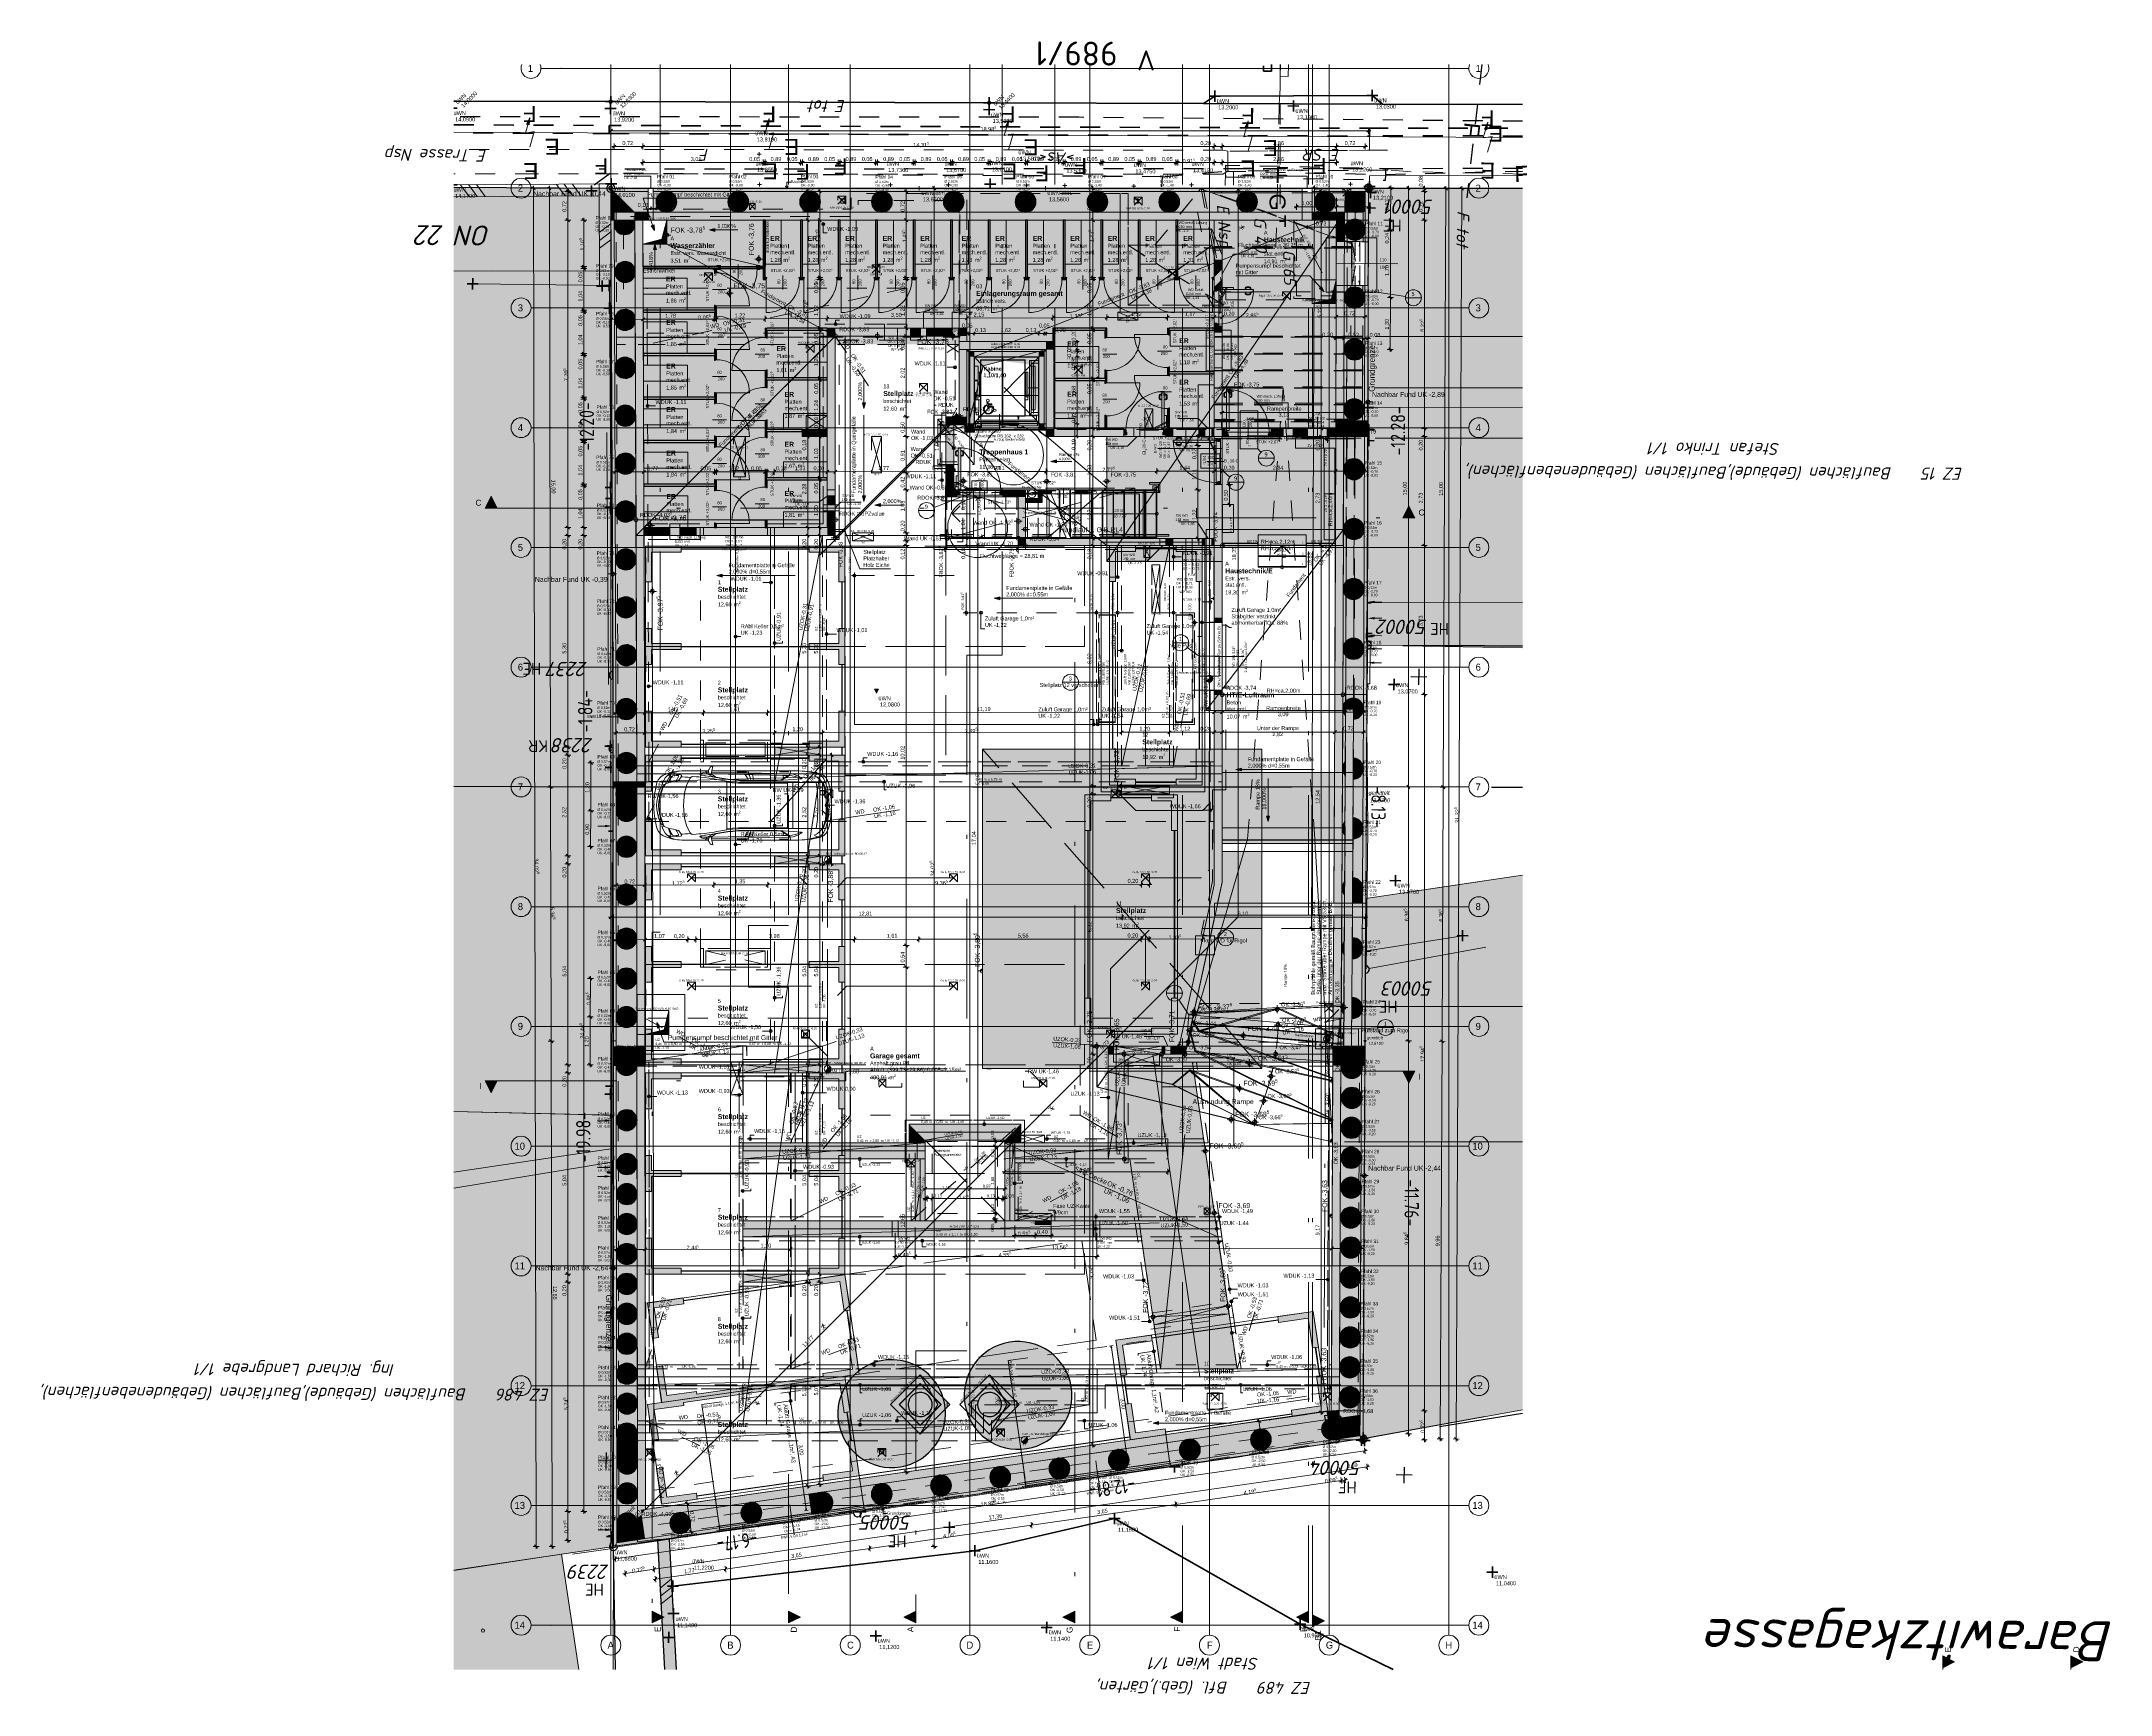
# Model space of a CAD drawing. Header units: metres. Extents: x -14 to 130, y -38 to 4.
# Drawn here: x -14.3 to 37.6, y -37.7 to 3.7 of the extents above; entities that cross this region are included whole.
import ezdxf

# ---------------------------------------------------------------- set-up
doc = ezdxf.new("R2010")
doc.units = ezdxf.units.M
doc.header["$MEASUREMENT"] = 0
doc.set_wipeout_variables(frame=1)
for name, pattern in [('Baufluchtlinie', [0.013, 0.008, -0.005]), ('Grenzlinie', [0.008, 0.003, -0.005]), ('Kanal', [0.005, 0.003, -0.001, 0, -0.001]), ('Punkt 1_1', [0.075, 0.025, -0.05]), ('Schnittlinie', [0.006, 0.003, -0.0015, 0, -0.0015]), ('Strichliert_1_-1', [2, 1, -1]), ('Strichlinie eng', [0.002, 0.0015, -0.0005]), ('Strichlinie weit', [0.004, 0.003, -0.001]), ('Untersicht', [0.001, 0.0005, -0.0005]), ('Wipeout_Contour', [1, 0, -1])]:
    doc.linetypes.add(name, pattern=pattern)
for name, color, linetype in [('-1._KG PP_3_110 Wand Aussen', 7, 'Continuous'), ('-1._KG PP_3_111 Bohrpfahl - ReGeBe', 7, 'Continuous'), ('-1._KG PP_3_111 Wand Aussen - Bohrpfahlwand 80', 7, 'Continuous'), ('-1._KG PP_3_120 Wand Innen tragend', 7, 'Continuous'), ('-1._KG PP_3_130 Wand Innen', 7, 'Continuous'), ('-1._KG PP_3_150 Stütze', 7, 'Continuous'), ('-1._KG PP_3_170 Schachtwände', 7, 'Continuous'), ('-1._KG PP_3_210 Decke', 7, 'Continuous'), ('-1._KG PP_3_220 Bodenaufbau', 7, 'Continuous'), ('-1._KG PP_3_250 Träger Unterzug', 7, 'Continuous'), ('-1._KG PP_3_270 Deckendurchbruchsymbol', 7, 'Continuous'), ('-1._KG PP_3_2E_G_AL', 7, 'Continuous'), ('-1._KG PP_3_310 Dachkonstruktion massiv', 7, 'Continuous'), ('-1._KG PP_3_420 Rampe', 7, 'Continuous'), ('-1._KG PP_3_430 Aufzug', 7, 'Continuous'), ('-1._KG PP_3_520 Fixeinbauten', 7, 'Continuous'), ('-1._KG PP_3_550 Fliesen', 7, 'Continuous'), ('-1._KG PP_3_570 Beschriftung 3D', 7, 'Continuous'), ('-1._KG PP_3_725 Nachbarbebauung', 7, 'Continuous'), ('-1._KG PP_3_810 Raum', 7, 'Continuous'), ('-1._KG PP_3_815 Raumbegrenzung', 7, 'Continuous'), ('-1._KG PP_3_840 Baulinien', 7, 'Continuous'), ('-1._KG PP_3_851 Marker Schnitt', 7, 'Continuous'), ('-1._KG PP_3_860 Marker Änderung bis 26mmtt', 7, 'Continuous'), ('-1._KG PP_3_870 Dokumentation allgemein', 7, 'Continuous'), ('-1._KG PP_3_910 Allgemein Lageplan Höhen', 7, 'Continuous'), ('-1._KG PP_3_945 Einreichplan Beschriftung', 7, 'Continuous'), ('-1._KG PP_3_950 Polierplan Bemaßung', 7, 'Continuous'), ('-1._KG PP_3_955 Polierplan Beschriftung', 7, 'Continuous'), ('-1._KG PP_3_958 Detail Beschriftung', 7, 'Continuous'), ('-1._KG PP_3_970 Brandschutz', 7, 'Continuous'), ('-1._KG PP_3_Bauwerke_Einfahrt - mit Basislinie', 7, 'Continuous'), ('-1._KG PP_3_Bauwerke_Gebäude - Haus', 7, 'Continuous'), ('-1._KG PP_3_Bauwerke_Hausnummer', 7, 'Continuous'), ('-1._KG PP_3_Bauwerke_Mauer', 7, 'Continuous'), ('-1._KG PP_3_Bauwerke_Mauer_Signatur', 7, 'Continuous'), ('-1._KG PP_3_Bauwerke_Stützmauer', 7, 'Continuous'), ('-1._KG PP_3_Bauwerke_Stützmauer_Signatur', 7, 'Continuous'), ('-1._KG PP_3_Bemaßen_Sperrmaß 2D', 7, 'Continuous'), ('-1._KG PP_3_Bemaßung', 7, 'Continuous'), ('-1._KG PP_3_Defpoints', 7, 'Continuous'), ('-1._KG PP_3_Fernmeldewesen_Beschriftung Fernmeldewesen', 7, 'Continuous'), ('-1._KG PP_3_Fernmeldewesen_Fernmeldekabel', 7, 'Continuous'), ('-1._KG PP_3_Fernmeldewesen_Fernmeldekabel_Signatur', 7, 'Continuous'), ('-1._KG PP_3_Gas_Beschriftung Gas', 7, 'Continuous'), ('-1._KG PP_3_Gas_Gasleitung', 7, 'Continuous'), ('-1._KG PP_3_Gas_Gasleitung_Signatur', 7, 'Continuous'), ('-1._KG PP_3_Gelände_Beschriftung Gelände', 7, 'Continuous'), ('-1._KG PP_3_Gelände_Geländepunkt', 7, 'Continuous'), ('-1._KG PP_3_Kataster Benützungsabschnitte_Gebäude', 7, 'Continuous'), ('-1._KG PP_3_Kataster Benützungsabschnitte_Straßenverkehrsanlage', 7, 'Continuous'), ('-1._KG PP_3_Kataster Grenzen_Gebäudegrenze (Hausgrenze) aus Luftbildauswertung', 7, 'Continuous'), ('-1._KG PP_3_Kataster Grenzen_Grundstücksgrenze', 7, 'Continuous'), ('-1._KG PP_3_Kataster Grenzpunkte_Grenzpunkt (GP) Hausecke', 7, 'Continuous'), ('-1._KG PP_3_Kataster Grenzpunkte_Grenzpunkt (GP) Hausecke_Kennzeichen', 7, 'Continuous'), ('-1._KG PP_3_Kataster Grenzpunkte_Grenzpunkt (GP) Hausecke_Punktnummer', 7, 'Continuous'), ('-1._KG PP_3_Kataster Grenzpunkte_Grenzpunkt (GP) Zeichen im Fels', 7, 'Continuous'), ('-1._KG PP_3_Kataster Grenzpunkte_Grenzpunkt (GP) Zeichen im Fels_Kennzeichen', 7, 'Continuous'), ('-1._KG PP_3_Kataster Grenzpunkte_Grenzpunkt (GP) Zeichen im Fels_Punktnummer', 7, 'Continuous'), ('-1._KG PP_3_Kataster Grundstücke_Grundstück', 7, 'Continuous'), ('-1._KG PP_3_Kataster Grundstücke_Grundstück_Eigentümer', 7, 'Continuous'), ('-1._KG PP_3_Layout_Hektarmarke', 7, 'Continuous'), ('-1._KG PP_3_Neubau_840 Baulinien', 7, 'Continuous'), ('-1._KG PP_3_Neubau_844 Umriss 2D', 7, 'Continuous'), ('-1._KG PP_3_Straßenverkehr_Randstein Unterkante', 7, 'Continuous'), ('-1._KG PP_3_Straßenverkehr_Situationslinie', 7, 'Continuous'), ('-1._KG PP_3_Strom_Beschriftung Strom', 7, 'Continuous'), ('-1._KG PP_3_Strom_Stromfreileitung', 7, 'Continuous'), ('-1._KG PP_3_Strom_Stromfreileitung_Signatur', 7, 'Continuous'), ('-1._KG PP_3_Strom_Stromkabel', 7, 'Continuous'), ('-1._KG PP_4_851 Marker Schnitt', 7, 'Continuous'), ('-1._KG PP_4_Straßenverkehr_Straßenname', 7, 'Continuous')]:
    doc.layers.add(name, color=color, linetype=linetype)
doc.styles.add('ERSTELLTER_STIL_1', font='arial.ttf')
doc.styles.add('ERSTELLTER_STIL_2', font='isocpeur.ttf')
doc.styles.add('ERSTELLTER_STIL_3', font='isocpeur.ttf')
doc.styles.add('ERSTELLTER_STIL_4', font='isocpeur.ttf', dxfattribs={"width": 0.8})
doc.styles.add('ERSTELLTER_STIL_5', font='')
doc.styles.add('ERSTELLTER_STIL_6', font='arialbi.ttf')
doc.styles.add('ERSTELLTER_STIL_7', font='arial.ttf')
doc.styles.add('ERSTELLTER_STIL_8', font='', dxfattribs={"width": 0.936868})
doc.styles.add('ERSTELLTER_STIL_9', font='')
doc.styles.get('ERSTELLTER_STIL_5').set_extended_font_data('Eurostile')
doc.styles.get('ERSTELLTER_STIL_8').set_extended_font_data('Eurostile', bold=True)
doc.styles.get('ERSTELLTER_STIL_9').set_extended_font_data('Eurostile', bold=True)
doc.linetypes.add('GAS', pattern='A,0,[1,415_260415_PP_VA_1_2 -1 KG1.Shx,S=0.186508,R=0,X=0,Y=0],-26.5,0', length=26.5)
doc.linetypes.add('Grenze Grundstück', pattern='A,0,[2,415_260415_PP_VA_1_2 -1 KG1.Shx,S=0.00031746,R=0,X=0,Y=0],-0.04,0', length=0.04)
doc.linetypes.add('Wolke', pattern='A,0,[3,415_260415_PP_VA_1_2 -1 KG1.Shx,S=0.00023923,R=0,X=-3.85971e-06,Y=0.000734738],-0.03,0', length=0.03)

msp = doc.modelspace()

# ---------------------------------------------------------------- hatches: boundary and pattern name
at = {"layer": '-1._KG PP_3_111 Bohrpfahl - ReGeBe', "linetype": 'Continuous', "lineweight": 13, "true_color": 0x3f7f02}
for points in [[(1.133, -0.34, 0.414214), (1.393, -0.6, 0.414214), (1.653, -0.34, 0.414214), (1.393, -0.08, 0.414214)], [(2.933, -0.34, 0.414214), (3.193, -0.6, 0.414214), (3.453, -0.34, 0.414214), (3.193, -0.08, 0.414214)], [(4.733, -0.34, 0.414214), (4.993, -0.6, 0.414214), (5.253, -0.34, 0.414214), (4.993, -0.08, 0.414214)], [(6.533, -0.34, 0.414214), (6.793, -0.6, 0.414214), (7.053, -0.34, 0.414214), (6.793, -0.08, 0.414214)], [(8.333, -0.34, 0.414214), (8.593, -0.6, 0.414214), (8.853, -0.34, 0.414214), (8.593, -0.08, 0.414214)], [(10.133, -0.34, 0.414214), (10.393, -0.6, 0.414214), (10.653, -0.34, 0.414214), (10.393, -0.08, 0.414214)], [(11.933, -0.34, 0.414214), (12.193, -0.6, 0.414214), (12.453, -0.34, 0.414214), (12.193, -0.08, 0.414214)], [(13.733, -0.34, 0.414214), (13.993, -0.6, 0.414214), (14.253, -0.34, 0.414214), (13.993, -0.08, 0.414214)], [(15.683, -0.34, 0.414214), (15.943, -0.6, 0.414214), (16.203, -0.34, 0.414214), (15.943, -0.08, 0.414214)], [(17.633, -0.34, 0.414214), (17.893, -0.6, 0.414214), (18.153, -0.34, 0.414214), (17.893, -0.08, 0.414214)], [(0.105, -0.8, 0.099202), (0.085, -0.9, 0.414214), (0.345, -1.16, 0.381982), (0.603, -0.929), (0.603, -0.869, 0.069335), (0.585, -0.8)], [(18.382, -1.04, 0.414214), (18.642, -1.3, 0.414214), (18.902, -1.04, 0.414214), (18.642, -0.78, 0.413238), (18.382, -1.039)], [(0.096, -2.1, 0.414214), (0.356, -2.36, 0.34119), (0.608, -2.166), (0.607, -2.033, 0.339144), (0.356, -1.84, 0.414214)], [(18.376, -2.74, 0.414214), (18.636, -3, 0.414214), (18.896, -2.74, 0.414214), (18.636, -2.48, 0.413238), (18.376, -2.739)], [(0.099, -3.3, 0.414214), (0.359, -3.56, 0.350567), (0.612, -3.357), (0.612, -3.241, 0.34851), (0.359, -3.04, 0.414214)], [(18.372, -4.04, 0.414214), (18.632, -4.3, 0.414214), (18.892, -4.04, 0.414214), (18.632, -3.78, 0.413238), (18.372, -4.039)], [(0.101, -4.5, 0.414214), (0.361, -4.76, 0.361641), (0.617, -4.547), (0.616, -4.451, 0.35957), (0.361, -4.24, 0.414214)], [(0.103, -5.7, 0.414214), (0.363, -5.96, 0.375858), (0.621, -5.735), (0.621, -5.664, 0.373767), (0.363, -5.44, 0.414214)], [(18.367, -5.54, 0.414214), (18.627, -5.8, 0.414214), (18.887, -5.54, 0.414214), (18.627, -5.28, 0.413238), (18.367, -5.539)], [(0.106, -6.9, 0.414214), (0.366, -7.16, 0.400763), (0.625, -6.912), (0.625, -6.886, 0.398637), (0.366, -6.64, 0.414214)], [(18.362, -7.039), (18.362, -7.04, 0.414214), (18.622, -7.3, 0.414214), (18.882, -7.04, 0.414214), (18.622, -6.78, 0.413238)], [(0.115, -8.1, 0.414214), (0.375, -8.36, 0.356772), (0.63, -8.152), (0.63, -8.047, 0.354707), (0.375, -7.84, 0.414214)], [(18.357, -8.54, 0.414214), (18.617, -8.8, 0.414214), (18.877, -8.54, 0.414214), (18.617, -8.28, 0.413238), (18.357, -8.539)], [(0.117, -9.3, 0.414214), (0.377, -9.56, 0.373707), (0.634, -9.336), (0.634, -9.262, 0.371619), (0.377, -9.04, 0.414214)], [(18.352, -10.039), (18.352, -10.04, 0.414214), (18.612, -10.3, 0.414214), (18.872, -10.04, 0.414214), (18.612, -9.78, 0.413238)], [(0.379, -10.24, 0.414214), (0.119, -10.5, 0.414214), (0.379, -10.76, 0.414214), (0.638, -10.5), (0.638, -10.498, 0.412067)], [(18.347, -11.539), (18.347, -11.54, 0.414214), (18.607, -11.8, 0.414214), (18.867, -11.54, 0.414214), (18.607, -11.28, 0.413238)], [(0.131, -11.7, 0.414214), (0.391, -11.96, 0.345546), (0.643, -11.762), (0.643, -11.636, 0.343495), (0.391, -11.44, 0.414214)], [(0.128, -13.05, 0.414214), (0.388, -13.31, 0.414214), (0.648, -13.05), (0.648, -13.048, 0.412067), (0.388, -12.79, 0.414214)], [(18.342, -13.039), (18.342, -13.04, 0.188797), (18.411, -13.216), (18.411, -13.062), (18.611, -13.063), (18.61, -13.3, 0.404452), (18.862, -13.04, 0.414214), (18.602, -12.78, 0.413238)], [(0.133, -14.4, 0.414214), (0.393, -14.66, 0.413838), (0.653, -14.4), (0.653, -14.398, 0.411692), (0.393, -14.14, 0.414214)], [(18.337, -14.54, 0.184683), (18.403, -14.713), (18.405, -14.364, 0.187372)], [(18.605, -14.28), (18.602, -14.8, 0.407588), (18.857, -14.54, 0.40456)], [(0.395, -15.34, 0.414214), (0.135, -15.6, 0.414214), (0.395, -15.86, 0.414214), (0.655, -15.6, 0.414214)], [(18.332, -16.04, 0.180501), (18.395, -16.21), (18.397, -15.867, 0.183187)], [(18.597, -15.78), (18.595, -16.3, 0.410731), (18.852, -16.04, 0.407696)], [(0.395, -16.24, 0.414214), (0.135, -16.5, 0.414214), (0.395, -16.76, 0.414214), (0.655, -16.5, 0.414214)], [(0.395, -17.44, 0.414214), (0.135, -17.7, 0.414214), (0.395, -17.96, 0.414214), (0.655, -17.7, 0.414214)], [(0.395, -18.54, 0.414214), (0.135, -18.8, 0.414214), (0.395, -19.06, 0.414214), (0.655, -18.8, 0.414214)], [(0.135, -19.8, 0.414214), (0.395, -20.06, 0.406183), (0.655, -19.807), (0.655, -19.793, 0.406183), (0.395, -19.54, 0.414214)], [(0.395, -20.505, 0.414214), (0.135, -20.765, 0.414214), (0.395, -21.025, 0.414214), (0.655, -20.765, 0.414214)], [(0.135, -21.965, 0.414214), (0.395, -22.225, 0.41053), (0.655, -21.968), (0.655, -21.962, 0.41053), (0.395, -21.705, 0.414214)], [(18.31, -22.04, 0.414214), (18.57, -22.3, 0.414214), (18.83, -22.04, 0.414214), (18.57, -21.78, 0.414214)], [(18.305, -22.79, 0.414214), (18.565, -23.05, 0.414214), (18.825, -22.79, 0.414214), (18.565, -22.53, 0.414214)], [(0.397, -23.09, 0.414214), (0.137, -23.35, 0.414214), (0.397, -23.61, 0.414214), (0.657, -23.35), (0.657, -23.349, 0.413484)], [(18.3, -23.54, 0.414214), (18.56, -23.8, 0.414214), (18.82, -23.54, 0.414214), (18.56, -23.28, 0.414214)], [(0.398, -24.19, 0.414214), (0.138, -24.45, 0.414214), (0.398, -24.71, 0.414214), (0.658, -24.45), (0.658, -24.449, 0.413484)], [(18.295, -24.29, 0.414214), (18.555, -24.55, 0.414214), (18.815, -24.29, 0.414214), (18.555, -24.03, 0.414214)], [(18.29, -25.04, 0.414214), (18.55, -25.3, 0.414214), (18.81, -25.04, 0.414214), (18.55, -24.78, 0.414214)], [(0.399, -24.94, 0.414214), (0.139, -25.2, 0.414214), (0.399, -25.46, 0.414214), (0.659, -25.2), (0.659, -25.199, 0.413484)], [(0.4, -25.69, 0.414214), (0.14, -25.95, 0.414214), (0.4, -26.21, 0.414214), (0.66, -25.95), (0.66, -25.949, 0.413484)], [(18.286, -25.79, 0.414214), (18.546, -26.05, 0.414214), (18.806, -25.79, 0.414214), (18.546, -25.53, 0.414214)], [(0.401, -26.44, 0.414214), (0.141, -26.7, 0.414214), (0.401, -26.96, 0.414214), (0.661, -26.7), (0.661, -26.699, 0.413484)], [(18.281, -26.54, 0.414214), (18.541, -26.8, 0.414214), (18.801, -26.54, 0.414214), (18.541, -26.28, 0.414214)], [(0.402, -27.19, 0.414214), (0.142, -27.45, 0.414214), (0.402, -27.71, 0.414214), (0.662, -27.45), (0.662, -27.449, 0.413484)], [(18.276, -27.29, 0.414214), (18.536, -27.55, 0.414214), (18.796, -27.29, 0.414214), (18.536, -27.03, 0.414214)], [(0.403, -27.94, 0.414214), (0.143, -28.2, 0.414214), (0.403, -28.46, 0.414214), (0.663, -28.2), (0.663, -28.199, 0.413484)], [(18.271, -28.04, 0.414214), (18.531, -28.3, 0.414214), (18.791, -28.04, 0.414214), (18.531, -27.78, 0.414214)], [(0.404, -28.69, 0.414214), (0.144, -28.95, 0.414214), (0.404, -29.21, 0.414214), (0.664, -28.95), (0.664, -28.949, 0.413484)], [(18.266, -28.79, 0.414214), (18.526, -29.05, 0.414214), (18.786, -28.79, 0.414214), (18.526, -28.53, 0.414214)], [(0.405, -29.44, 0.414214), (0.145, -29.7, 0.414214), (0.405, -29.96, 0.414214), (0.665, -29.7), (0.665, -29.699, 0.413484)], [(18.261, -29.54, 0.414214), (18.521, -29.8, 0.414214), (18.781, -29.54, 0.414214), (18.521, -29.28, 0.414214)], [(18.257, -30.29, 0.414214), (18.517, -30.55, 0.414214), (18.777, -30.29, 0.414214), (18.517, -30.03, 0.414214)], [(0.406, -30.19, 0.414214), (0.146, -30.45, 0.414214), (0.406, -30.71, 0.414214), (0.666, -30.45), (0.666, -30.449, 0.413484)], [(0.406, -30.94, 0.414214), (0.146, -31.2, 0.414214), (0.406, -31.46, 0.414214), (0.666, -31.2), (0.666, -31.199, 0.413484)], [(16.03, -31.349, 0.414214), (16.29, -31.609, 0.414214), (16.55, -31.349, 0.414214), (16.29, -31.089, 0.035713), (16.253, -31.092, 0.372983)], [(17.812, -31.093, 0.414214), (18.072, -31.353, 0.414214), (18.332, -31.093, 0.414214), (18.072, -30.833, 0.035713), (18.035, -30.836, 0.372983)], [(12.467, -31.862, 0.414214), (12.727, -32.122, 0.414214), (12.987, -31.862, 0.414214), (12.727, -31.602, 0.035713), (12.69, -31.604, 0.372983)], [(14.249, -31.606, 0.414214), (14.509, -31.866, 0.414214), (14.769, -31.606, 0.414214), (14.509, -31.346, 0.035713), (14.472, -31.348, 0.372983)], [(0.407, -31.69, 0.414214), (0.147, -31.95, 0.414214), (0.407, -32.21, 0.414214), (0.667, -31.95), (0.667, -31.949, 0.413484)], [(9.498, -32.289, 0.414214), (9.758, -32.549, 0.414214), (10.018, -32.289, 0.414214), (9.758, -32.029, 0.035713), (9.721, -32.031, 0.372983)], [(10.982, -32.075, 0.414214), (11.242, -32.335, 0.414214), (11.502, -32.075, 0.414214), (11.242, -31.815, 0.035713), (11.205, -31.818, 0.372983)], [(0.408, -32.44, 0.414214), (0.148, -32.7, 0.414214), (0.408, -32.96, 0.414214), (0.668, -32.7), (0.668, -32.699, 0.413484)], [(6.528, -32.716, 0.414214), (6.788, -32.976, 0.414214), (7.048, -32.716, 0.414214), (6.788, -32.456, 0.035713), (6.751, -32.458, 0.372983)], [(8.013, -32.502, 0.414214), (8.273, -32.762, 0.414214), (8.533, -32.502, 0.414214), (8.273, -32.242, 0.035713), (8.236, -32.245, 0.372983)], [(1.48, -33.441, 0.414214), (1.74, -33.701, 0.414214), (2, -33.441, 0.414214), (1.74, -33.181, 0.035713), (1.703, -33.184, 0.372983)], [(3.262, -33.185, 0.414214), (3.522, -33.445, 0.414214), (3.782, -33.185, 0.414214), (3.522, -32.925, 0.035713), (3.485, -32.928, 0.372983)], [(5.266, -32.672, 0.41417), (5.046, -32.966, 0.414214), (5.34, -33.186, 0.414214), (5.561, -32.892, 0.414214), (5.266, -32.672)], [(0.149, -33.45, 0.414214), (0.409, -33.71, 0.414214), (0.669, -33.45, 0.414214), (0.409, -33.19, 0.414214)]]:
    msp.add_hatch(color=76, dxfattribs=at).paths.add_polyline_path(points)
at = {"layer": '-1._KG PP_3_111 Bohrpfahl - ReGeBe', "linetype": 'Continuous', "lineweight": 13}
for points in [[(18.618, -12.941), (18.618, -13.141), (18.633, -13.141), (18.633, -13.045), (18.803, -13.045), (18.803, -13.141), (18.818, -13.141), (18.818, -12.941), (18.803, -12.941), (18.803, -13.036), (18.633, -13.036), (18.633, -12.941)], [(18.613, -14.441), (18.613, -14.641), (18.628, -14.641), (18.628, -14.545), (18.798, -14.545), (18.798, -14.641), (18.813, -14.641), (18.813, -14.441), (18.798, -14.441), (18.798, -14.536), (18.628, -14.536), (18.628, -14.441)], [(18.608, -15.94), (18.608, -16.14), (18.623, -16.14), (18.623, -16.045), (18.793, -16.045), (18.793, -16.14), (18.808, -16.14), (18.808, -15.94), (18.793, -15.94), (18.793, -16.036), (18.623, -16.036), (18.623, -15.94)], [(18.603, -17.44), (18.603, -17.64), (18.618, -17.64), (18.618, -17.545), (18.788, -17.545), (18.788, -17.64), (18.803, -17.64), (18.803, -17.44), (18.788, -17.44), (18.788, -17.536), (18.618, -17.536), (18.618, -17.44)], [(18.587, -21.94), (18.587, -22.14), (18.602, -22.14), (18.602, -22.045), (18.772, -22.045), (18.772, -22.14), (18.787, -22.14), (18.787, -21.94), (18.772, -21.94), (18.772, -22.036), (18.602, -22.036), (18.602, -21.94)]]:
    msp.add_hatch(color=5, dxfattribs=at).paths.add_polyline_path(points)
at = {"layer": '-1._KG PP_3_111 Wand Aussen - Bohrpfahlwand 80', "linetype": 'Continuous', "lineweight": 13, "true_color": 0xaa6446}
for points in [[(0.94, 0), (0, 0), (0.08, -0.08), (0.94, -0.08)], [(1.065, 0), (1.065, -0.08), (1.393, -0.08), (3.193, -0.08), (4.993, -0.08), (4.994, -0.08), (6.793, -0.08), (6.794, -0.08), (8.593, -0.08), (8.593, -0.08), (8.594, -0.08), (10.393, -0.08), (10.393, -0.08), (10.394, -0.08), (12.193, -0.08), (12.193, -0.08), (12.194, -0.08), (13.993, -0.08), (13.993, -0.08), (13.994, -0.08), (15.505, -0.08), (15.505, 0)], [(18.905, -0.08), (18.985, -0.08), (18.985, 0)], [(18.907, -0.078), (18.985, 0), (18.907, 0)], [(0, 0), (0, -0.077), (0.078, -0.077)], [(0.005, -0.005), (0, 0), (0, -0.077), (0.005, -0.077)], [(0, -0.077), (0.055, -14.87), (0.135, -14.87), (0.08, -0.08), (0.078, -0.077)], [(0.005, -0.005), (0.005, -0.077), (0.078, -0.077)], [(15.505, 0), (15.505, -0.08), (15.942, -0.08), (15.943, -0.08), (15.945, -0.08), (17.325, -0.08), (17.325, 0)], [(18.907, 0), (17.575, 0), (17.575, -0.08), (17.892, -0.08), (17.893, -0.08), (17.895, -0.08), (18.905, -0.08), (18.907, -0.078)], [(18.905, -0.08), (18.886, -5.83), (18.966, -5.83), (18.985, -0.08)], [(18.941, -13.065), (18.966, -5.808), (18.886, -5.808), (18.861, -13.065)], [(18.964, -6.224), (18.966, -5.83), (18.886, -5.83), (18.884, -6.224)], [(0.055, -14.87), (0.055, -15), (0.135, -15), (0.135, -14.87)], [(0.055, -15), (0.055, -21.495), (0.135, -21.495), (0.135, -15)], [(0.055, -21.495), (0.055, -21.99), (0.135, -21.99), (0.135, -21.495)], [(0.055, -21.99), (0.067, -31.38), (0.147, -31.38), (0.135, -21.99)], [(18.776, -29.98), (18.856, -29.98), (18.89, -21.99), (18.823, -21.99), (18.83, -22.04), (18.821, -22.107), (18.809, -22.135), (18.807, -22.7), (18.816, -22.722), (18.825, -22.79), (18.816, -22.857), (18.806, -22.881), (18.804, -23.454), (18.811, -23.472), (18.82, -23.54), (18.811, -23.607), (18.803, -23.627), (18.801, -24.208), (18.806, -24.222), (18.815, -24.29), (18.806, -24.357), (18.8, -24.373), (18.797, -24.962), (18.802, -24.972), (18.81, -25.04), (18.802, -25.107), (18.797, -25.119), (18.794, -25.716), (18.797, -25.722), (18.806, -25.79), (18.797, -25.857), (18.793, -25.865), (18.791, -26.47), (18.792, -26.472), (18.801, -26.54), (18.792, -26.607), (18.79, -26.611), (18.788, -27.226), (18.796, -27.29), (18.787, -27.357), (18.784, -27.988), (18.791, -28.04), (18.784, -28.094), (18.781, -28.75), (18.786, -28.79), (18.781, -28.832), (18.778, -29.512), (18.781, -29.54), (18.778, -29.569)], [(18.774, -30.306), (18.77, -31.256), (18.85, -31.244), (18.856, -29.98), (18.776, -29.98), (18.775, -30.274), (18.777, -30.29)], [(0.067, -31.38), (0.07, -34.025), (0.15, -33.933), (0.147, -31.38)], [(13.057, -32.158), (18.05, -31.44), (18.038, -31.361), (13.045, -32.079)], [(18.77, -31.256), (18.038, -31.361), (18.05, -31.44), (18.77, -31.337)], [(18.85, -31.244), (18.77, -31.256), (18.85, -31.325)], [(18.77, -31.256), (18.77, -31.337), (18.85, -31.325)], [(5.039, -33.311), (13.057, -32.158), (13.045, -32.079), (5.028, -33.231)], [(0.87, -33.91), (5.039, -33.311), (5.028, -33.231), (0.858, -33.831)], [(0.07, -34.025), (0.15, -34.013), (0.15, -33.933)], [(0.15, -33.933), (0.15, -34.013), (0.87, -33.91), (0.858, -33.831)]]:
    msp.add_hatch(color=25, dxfattribs=at).paths.add_polyline_path(points)
at = {"layer": '-1._KG PP_3_111 Wand Aussen - Bohrpfahlwand 80', "linetype": 'Continuous', "lineweight": 13, "true_color": 0x3f7f02}
for points in [[(0.005, -0.077), (0, -0.077), (0.002, -0.599), (0.007, -0.599)], [(0.005, -0.077), (0.007, -0.599), (0.087, -0.599), (0.085, -0.085), (0.078, -0.077)], [(0.08, -0.08), (0.082, -0.599), (0.601, -0.599)], [(0.08, -0.08), (0.602, -0.6), (0.94, -0.6), (0.94, -0.08)], [(0.09, -0.09), (0.085, -0.085), (0.087, -0.599), (0.092, -0.599)], [(0.09, -0.09), (0.092, -0.599), (0.601, -0.599)], [(1.065, -0.08), (1.065, -0.6), (15.505, -0.6), (15.505, -0.08), (13.994, -0.08), (14.061, -0.089), (14.123, -0.115), (14.177, -0.156), (14.219, -0.21), (14.245, -0.273), (14.253, -0.34), (14.245, -0.407), (14.219, -0.47), (14.177, -0.524), (14.123, -0.565), (14.061, -0.591), (13.993, -0.6), (13.926, -0.591), (13.863, -0.565), (13.81, -0.524), (13.768, -0.47), (13.742, -0.407), (13.733, -0.34), (13.742, -0.273), (13.768, -0.21), (13.81, -0.156), (13.863, -0.115), (13.926, -0.089), (13.993, -0.08), (12.194, -0.08), (12.261, -0.089), (12.323, -0.115), (12.377, -0.156), (12.419, -0.21), (12.445, -0.273), (12.453, -0.34), (12.445, -0.407), (12.419, -0.47), (12.377, -0.524), (12.323, -0.565), (12.261, -0.591), (12.193, -0.6), (12.126, -0.591), (12.063, -0.565), (12.01, -0.524), (11.968, -0.47), (11.942, -0.407), (11.933, -0.34), (11.942, -0.273), (11.968, -0.21), (12.01, -0.156), (12.063, -0.115), (12.126, -0.089), (12.193, -0.08), (10.394, -0.08), (10.461, -0.089), (10.523, -0.115), (10.577, -0.156), (10.619, -0.21), (10.645, -0.273), (10.653, -0.34), (10.645, -0.407), (10.619, -0.47), (10.577, -0.524), (10.523, -0.565), (10.461, -0.591), (10.393, -0.6), (10.326, -0.591), (10.263, -0.565), (10.21, -0.524), (10.168, -0.47), (10.142, -0.407), (10.133, -0.34), (10.142, -0.273), (10.168, -0.21), (10.21, -0.156), (10.263, -0.115), (10.326, -0.089), (10.393, -0.08), (8.594, -0.08), (8.661, -0.089), (8.723, -0.115), (8.777, -0.156), (8.819, -0.21), (8.845, -0.273), (8.853, -0.34), (8.845, -0.407), (8.819, -0.47), (8.777, -0.524), (8.723, -0.565), (8.661, -0.591), (8.593, -0.6), (8.526, -0.591), (8.463, -0.565), (8.41, -0.524), (8.368, -0.47), (8.342, -0.407), (8.333, -0.34), (8.342, -0.273), (8.368, -0.21), (8.41, -0.156), (8.463, -0.115), (8.526, -0.089), (8.593, -0.08), (6.794, -0.08), (6.861, -0.089), (6.923, -0.115), (6.977, -0.156), (7.019, -0.21), (7.045, -0.273), (7.053, -0.34), (7.045, -0.407), (7.019, -0.47), (6.977, -0.524), (6.923, -0.565), (6.861, -0.591), (6.793, -0.6), (6.726, -0.591), (6.663, -0.565), (6.61, -0.524), (6.568, -0.47), (6.542, -0.407), (6.533, -0.34), (6.542, -0.273), (6.568, -0.21), (6.61, -0.156), (6.663, -0.115), (6.726, -0.089), (6.793, -0.08), (4.994, -0.08), (5.061, -0.089), (5.123, -0.115), (5.177, -0.156), (5.219, -0.21), (5.245, -0.273), (5.253, -0.34), (5.245, -0.407), (5.219, -0.47), (5.177, -0.524), (5.123, -0.565), (5.061, -0.591), (4.993, -0.6), (4.926, -0.591), (4.863, -0.565), (4.81, -0.524), (4.768, -0.47), (4.742, -0.407), (4.733, -0.34), (4.742, -0.273), (4.768, -0.21), (4.81, -0.156), (4.863, -0.115), (4.926, -0.089), (4.993, -0.08), (3.194, -0.08), (3.261, -0.089), (3.323, -0.115), (3.377, -0.156), (3.419, -0.21), (3.445, -0.273), (3.453, -0.34), (3.445, -0.407), (3.419, -0.47), (3.377, -0.524), (3.323, -0.565), (3.261, -0.591), (3.193, -0.6), (3.126, -0.591), (3.063, -0.565), (3.01, -0.524), (2.968, -0.47), (2.942, -0.407), (2.933, -0.34), (2.942, -0.273), (2.968, -0.21), (3.01, -0.156), (3.063, -0.115), (3.126, -0.089), (3.193, -0.08), (1.394, -0.08), (1.461, -0.089), (1.523, -0.115), (1.577, -0.156), (1.619, -0.21), (1.645, -0.273), (1.653, -0.34), (1.645, -0.407), (1.619, -0.47), (1.577, -0.524), (1.523, -0.565), (1.461, -0.591), (1.393, -0.6), (1.326, -0.591), (1.263, -0.565), (1.21, -0.524), (1.168, -0.47), (1.142, -0.407), (1.133, -0.34), (1.142, -0.273), (1.168, -0.21), (1.21, -0.156), (1.263, -0.115), (1.326, -0.089), (1.393, -0.08)], [(15.505, -0.6), (17.325, -0.6), (17.325, -0.08), (15.945, -0.08), (16.011, -0.089), (16.073, -0.115), (16.127, -0.156), (16.169, -0.21), (16.195, -0.273), (16.203, -0.34), (16.195, -0.407), (16.169, -0.47), (16.127, -0.524), (16.073, -0.565), (16.011, -0.591), (15.943, -0.6), (15.876, -0.591), (15.813, -0.565), (15.76, -0.524), (15.718, -0.47), (15.692, -0.407), (15.683, -0.34), (15.692, -0.273), (15.718, -0.21), (15.76, -0.156), (15.813, -0.115), (15.876, -0.089), (15.942, -0.08), (15.505, -0.08)], [(17.892, -0.08), (17.575, -0.08), (17.575, -0.6), (18.383, -0.6), (18.384, -0.599), (18.385, -0.08), (17.895, -0.08), (17.961, -0.089), (18.023, -0.115), (18.077, -0.156), (18.119, -0.21), (18.145, -0.273), (18.153, -0.34), (18.145, -0.407), (18.119, -0.47), (18.077, -0.524), (18.023, -0.565), (17.961, -0.591), (17.893, -0.6), (17.826, -0.591), (17.763, -0.565), (17.71, -0.524), (17.668, -0.47), (17.642, -0.407), (17.633, -0.34), (17.642, -0.273), (17.668, -0.21), (17.71, -0.156), (17.763, -0.115), (17.826, -0.089)], [(18.383, -0.6), (18.903, -0.6), (18.905, -0.08)], [(18.384, -0.599), (18.905, -0.08), (18.385, -0.08)], [(0.007, -0.599), (0.002, -0.599), (0.003, -0.8), (0.008, -0.8)], [(0.087, -0.599), (0.007, -0.599), (0.008, -0.8), (0.088, -0.8)], [(0.092, -0.599), (0.087, -0.599), (0.088, -0.8), (0.093, -0.8)], [(0.601, -0.599), (0.092, -0.599), (0.093, -0.8), (0.803, -0.8)], [(0.803, -0.8), (0.602, -0.6), (0.603, -0.8)], [(0.602, -0.6), (0.803, -0.8), (0.94, -0.8), (0.94, -0.6)], [(0.603, -0.8), (0.655, -14.868), (0.855, -14.867), (0.803, -0.8)], [(15.505, -0.6), (1.065, -0.6), (1.065, -0.8), (15.505, -0.8)], [(15.505, -0.6), (15.505, -0.8), (17.325, -0.8), (17.325, -0.6)], [(18.183, -0.6), (17.575, -0.6), (17.575, -0.8), (18.182, -0.8)], [(18.181, -1.338), (18.381, -1.339), (18.382, -0.8), (18.182, -0.8)], [(18.182, -0.8), (18.383, -0.6), (18.183, -0.6)], [(18.182, -0.8), (18.382, -0.8), (18.383, -0.6)], [(18.166, -5.828), (18.366, -5.828), (18.377, -2.439), (18.177, -2.438)], [(18.166, -5.805), (18.141, -13.062), (18.341, -13.063), (18.366, -5.806)], [(18.166, -5.828), (18.164, -6.222), (18.364, -6.222), (18.366, -5.828)], [(18.884, -6.224), (18.886, -5.83), (18.366, -5.828), (18.364, -6.222)], [(0.135, -14.87), (0.135, -15), (0.655, -14.999), (0.655, -14.868)], [(0.135, -15.6), (0.144, -15.533), (0.17, -15.47), (0.211, -15.416), (0.265, -15.375), (0.328, -15.349), (0.395, -15.34), (0.462, -15.349), (0.525, -15.375), (0.579, -15.416), (0.62, -15.47), (0.646, -15.533), (0.655, -15.6), (0.655, -14.999), (0.135, -15)], [(0.855, -14.999), (0.855, -14.867), (0.655, -14.868), (0.655, -14.999)], [(0.855, -21.495), (0.855, -14.999), (0.655, -14.999), (0.655, -21.495)], [(0.144, -15.667), (0.135, -15.6), (0.135, -16.5), (0.144, -16.433), (0.17, -16.37), (0.211, -16.316), (0.265, -16.275), (0.328, -16.249), (0.395, -16.24), (0.462, -16.249), (0.525, -16.275), (0.579, -16.316), (0.62, -16.37), (0.646, -16.433), (0.655, -16.5), (0.655, -15.6), (0.646, -15.667), (0.62, -15.73), (0.579, -15.784), (0.525, -15.825), (0.462, -15.851), (0.395, -15.86), (0.328, -15.851), (0.265, -15.825), (0.211, -15.784), (0.17, -15.73)], [(0.144, -16.567), (0.135, -16.5), (0.135, -17.7), (0.144, -17.633), (0.17, -17.57), (0.211, -17.516), (0.265, -17.475), (0.328, -17.449), (0.395, -17.44), (0.462, -17.449), (0.525, -17.475), (0.579, -17.516), (0.62, -17.57), (0.646, -17.633), (0.655, -17.7), (0.655, -16.5), (0.646, -16.567), (0.62, -16.63), (0.579, -16.684), (0.525, -16.725), (0.462, -16.751), (0.395, -16.76), (0.328, -16.751), (0.265, -16.725), (0.211, -16.684), (0.17, -16.63)], [(0.144, -17.767), (0.135, -17.7), (0.135, -18.8), (0.144, -18.733), (0.17, -18.67), (0.211, -18.616), (0.265, -18.575), (0.328, -18.549), (0.395, -18.54), (0.462, -18.549), (0.525, -18.575), (0.579, -18.616), (0.62, -18.67), (0.646, -18.733), (0.655, -18.8), (0.655, -17.7), (0.646, -17.767), (0.62, -17.83), (0.579, -17.884), (0.525, -17.925), (0.462, -17.951), (0.395, -17.96), (0.328, -17.951), (0.265, -17.925), (0.211, -17.884), (0.17, -17.83)], [(0.135, -20.765), (0.144, -20.698), (0.17, -20.635), (0.211, -20.581), (0.265, -20.54), (0.328, -20.514), (0.395, -20.505), (0.462, -20.514), (0.525, -20.54), (0.579, -20.581), (0.62, -20.635), (0.646, -20.698), (0.655, -20.765), (0.655, -19.801), (0.646, -19.867), (0.62, -19.93), (0.579, -19.984), (0.525, -20.025), (0.462, -20.051), (0.395, -20.06), (0.328, -20.051), (0.265, -20.025), (0.211, -19.984), (0.17, -19.93), (0.144, -19.867), (0.135, -19.8), (0.144, -19.733), (0.17, -19.67), (0.211, -19.616), (0.265, -19.575), (0.328, -19.549), (0.395, -19.54), (0.462, -19.549), (0.525, -19.575), (0.579, -19.616), (0.62, -19.67), (0.646, -19.733), (0.655, -19.799), (0.655, -18.8), (0.646, -18.867), (0.62, -18.93), (0.579, -18.984), (0.525, -19.025), (0.462, -19.051), (0.395, -19.06), (0.328, -19.051), (0.265, -19.025), (0.211, -18.984), (0.17, -18.93), (0.144, -18.867), (0.135, -18.8)], [(0.144, -20.832), (0.135, -20.765), (0.135, -21.495), (0.655, -21.495), (0.655, -20.765), (0.646, -20.832), (0.62, -20.895), (0.579, -20.949), (0.525, -20.99), (0.462, -21.016), (0.395, -21.025), (0.328, -21.016), (0.265, -20.99), (0.211, -20.949), (0.17, -20.895)], [(0.655, -21.495), (0.135, -21.495), (0.135, -21.99), (0.138, -21.99), (0.135, -21.965), (0.144, -21.898), (0.17, -21.835), (0.211, -21.781), (0.265, -21.74), (0.328, -21.714), (0.395, -21.705), (0.462, -21.714), (0.525, -21.74), (0.579, -21.781), (0.62, -21.835), (0.646, -21.898), (0.655, -21.965)], [(0.855, -21.99), (0.855, -21.495), (0.655, -21.495), (0.655, -21.99)], [(0.135, -21.99), (0.137, -23.35), (0.146, -23.283), (0.172, -23.22), (0.213, -23.166), (0.267, -23.125), (0.329, -23.099), (0.397, -23.09), (0.464, -23.099), (0.527, -23.125), (0.581, -23.166), (0.622, -23.22), (0.648, -23.283), (0.657, -23.35), (0.655, -21.99), (0.652, -21.99), (0.646, -22.032), (0.62, -22.095), (0.579, -22.149), (0.525, -22.19), (0.462, -22.216), (0.395, -22.225), (0.328, -22.216), (0.265, -22.19), (0.211, -22.149), (0.17, -22.095), (0.144, -22.032), (0.138, -21.99)], [(0.655, -21.965), (0.652, -21.99), (0.655, -21.99)], [(0.867, -31.379), (0.855, -21.99), (0.655, -21.99), (0.667, -31.379)], [(18.09, -21.986), (18.056, -29.977), (18.256, -29.977), (18.29, -21.987)], [(18.256, -29.977), (18.776, -29.98), (18.778, -29.569), (18.773, -29.607), (18.747, -29.67), (18.705, -29.723), (18.651, -29.765), (18.589, -29.791), (18.521, -29.8), (18.454, -29.791), (18.391, -29.765), (18.338, -29.723), (18.296, -29.67), (18.27, -29.607), (18.261, -29.54), (18.27, -29.472), (18.296, -29.41), (18.338, -29.356), (18.391, -29.314), (18.454, -29.288), (18.521, -29.28), (18.589, -29.288), (18.651, -29.314), (18.705, -29.356), (18.747, -29.41), (18.773, -29.472), (18.778, -29.512), (18.781, -28.832), (18.777, -28.857), (18.751, -28.92), (18.71, -28.973), (18.656, -29.015), (18.594, -29.041), (18.526, -29.05), (18.459, -29.041), (18.396, -29.015), (18.342, -28.973), (18.301, -28.92), (18.275, -28.857), (18.266, -28.79), (18.275, -28.722), (18.301, -28.66), (18.342, -28.606), (18.396, -28.564), (18.459, -28.538), (18.526, -28.53), (18.594, -28.538), (18.656, -28.564), (18.71, -28.606), (18.751, -28.66), (18.777, -28.722), (18.781, -28.75), (18.784, -28.094), (18.782, -28.107), (18.756, -28.17), (18.715, -28.223), (18.661, -28.265), (18.598, -28.291), (18.531, -28.3), (18.464, -28.291), (18.401, -28.265), (18.347, -28.223), (18.306, -28.17), (18.28, -28.107), (18.271, -28.04), (18.28, -27.972), (18.306, -27.91), (18.347, -27.856), (18.401, -27.814), (18.464, -27.788), (18.531, -27.78), (18.598, -27.788), (18.661, -27.814), (18.715, -27.856), (18.756, -27.91), (18.782, -27.972), (18.784, -27.988), (18.787, -27.357), (18.761, -27.42), (18.72, -27.473), (18.666, -27.515), (18.603, -27.541), (18.536, -27.55), (18.469, -27.541), (18.406, -27.515), (18.352, -27.473), (18.311, -27.42), (18.285, -27.357), (18.276, -27.29), (18.285, -27.222), (18.311, -27.16), (18.352, -27.106), (18.406, -27.064), (18.469, -27.038), (18.536, -27.03), (18.603, -27.038), (18.666, -27.064), (18.72, -27.106), (18.761, -27.16), (18.787, -27.222), (18.788, -27.226), (18.79, -26.611), (18.766, -26.67), (18.725, -26.723), (18.671, -26.765), (18.608, -26.791), (18.541, -26.8), (18.473, -26.791), (18.411, -26.765), (18.357, -26.723), (18.316, -26.67), (18.29, -26.607), (18.281, -26.54), (18.29, -26.472), (18.316, -26.41), (18.357, -26.356), (18.411, -26.314), (18.473, -26.288), (18.541, -26.28), (18.608, -26.288), (18.671, -26.314), (18.725, -26.356), (18.766, -26.41), (18.791, -26.47), (18.793, -25.865), (18.771, -25.92), (18.729, -25.973), (18.676, -26.015), (18.613, -26.041), (18.546, -26.05), (18.478, -26.041), (18.416, -26.015), (18.362, -25.973), (18.32, -25.92), (18.294, -25.857), (18.286, -25.79), (18.294, -25.722), (18.32, -25.66), (18.362, -25.606), (18.416, -25.564), (18.478, -25.538), (18.546, -25.53), (18.613, -25.538), (18.676, -25.564), (18.729, -25.606), (18.771, -25.66), (18.794, -25.716), (18.797, -25.119), (18.776, -25.17), (18.734, -25.223), (18.68, -25.265), (18.618, -25.291), (18.55, -25.3), (18.483, -25.291), (18.42, -25.265), (18.367, -25.223), (18.325, -25.17), (18.299, -25.107), (18.29, -25.04), (18.299, -24.972), (18.325, -24.91), (18.367, -24.856), (18.42, -24.814), (18.483, -24.788), (18.55, -24.78), (18.618, -24.788), (18.68, -24.814), (18.734, -24.856), (18.776, -24.91), (18.797, -24.962), (18.8, -24.373), (18.78, -24.42), (18.739, -24.474), (18.685, -24.515), (18.623, -24.541), (18.555, -24.55), (18.488, -24.541), (18.425, -24.515), (18.371, -24.474), (18.33, -24.42), (18.304, -24.357), (18.295, -24.29), (18.304, -24.222), (18.33, -24.16), (18.371, -24.106), (18.425, -24.064), (18.488, -24.039), (18.555, -24.03), (18.623, -24.039), (18.685, -24.064), (18.739, -24.106), (18.78, -24.16), (18.801, -24.208), (18.803, -23.627), (18.785, -23.67), (18.744, -23.724), (18.69, -23.765), (18.627, -23.791), (18.56, -23.8), (18.493, -23.791), (18.43, -23.765), (18.376, -23.724), (18.335, -23.67), (18.309, -23.607), (18.3, -23.54), (18.309, -23.472), (18.335, -23.41), (18.376, -23.356), (18.43, -23.315), (18.493, -23.289), (18.56, -23.28), (18.627, -23.289), (18.69, -23.315), (18.744, -23.356), (18.785, -23.41), (18.804, -23.454), (18.806, -22.881), (18.79, -22.92), (18.749, -22.974), (18.695, -23.015), (18.632, -23.041), (18.565, -23.05), (18.498, -23.041), (18.435, -23.015), (18.381, -22.974), (18.34, -22.92), (18.314, -22.857), (18.305, -22.79), (18.314, -22.722), (18.34, -22.66), (18.381, -22.606), (18.435, -22.565), (18.498, -22.539), (18.565, -22.53), (18.632, -22.539), (18.695, -22.565), (18.749, -22.606), (18.79, -22.66), (18.807, -22.7), (18.809, -22.135), (18.795, -22.17), (18.754, -22.224), (18.7, -22.265), (18.637, -22.291), (18.57, -22.3), (18.503, -22.291), (18.44, -22.265), (18.386, -22.224), (18.345, -22.17), (18.319, -22.107), (18.31, -22.04), (18.317, -21.987), (18.29, -21.987)], [(0.146, -23.417), (0.137, -23.35), (0.138, -24.45), (0.147, -24.383), (0.173, -24.32), (0.214, -24.266), (0.268, -24.225), (0.331, -24.199), (0.398, -24.19), (0.465, -24.199), (0.528, -24.225), (0.582, -24.266), (0.623, -24.32), (0.649, -24.383), (0.658, -24.45), (0.657, -23.35), (0.648, -23.417), (0.622, -23.48), (0.581, -23.534), (0.527, -23.575), (0.464, -23.601), (0.397, -23.61), (0.329, -23.601), (0.267, -23.575), (0.213, -23.534), (0.172, -23.48)], [(0.147, -24.517), (0.138, -24.45), (0.139, -25.2), (0.148, -25.133), (0.174, -25.07), (0.215, -25.016), (0.269, -24.975), (0.332, -24.949), (0.399, -24.94), (0.466, -24.949), (0.529, -24.975), (0.583, -25.016), (0.624, -25.07), (0.65, -25.133), (0.659, -25.2), (0.658, -24.45), (0.649, -24.517), (0.623, -24.58), (0.582, -24.634), (0.528, -24.675), (0.465, -24.701), (0.398, -24.71), (0.331, -24.701), (0.268, -24.675), (0.214, -24.634), (0.173, -24.58)], [(0.148, -25.267), (0.139, -25.2), (0.14, -25.95), (0.149, -25.883), (0.175, -25.82), (0.216, -25.766), (0.27, -25.725), (0.333, -25.699), (0.4, -25.69), (0.467, -25.699), (0.53, -25.725), (0.584, -25.766), (0.625, -25.82), (0.651, -25.883), (0.66, -25.95), (0.659, -25.2), (0.65, -25.267), (0.624, -25.33), (0.583, -25.384), (0.529, -25.425), (0.466, -25.451), (0.399, -25.46), (0.332, -25.451), (0.269, -25.425), (0.215, -25.384), (0.174, -25.33)], [(0.149, -26.017), (0.14, -25.95), (0.141, -26.7), (0.15, -26.633), (0.176, -26.57), (0.217, -26.516), (0.271, -26.475), (0.334, -26.449), (0.401, -26.44), (0.468, -26.449), (0.531, -26.475), (0.585, -26.516), (0.626, -26.57), (0.652, -26.633), (0.661, -26.7), (0.66, -25.95), (0.651, -26.017), (0.625, -26.08), (0.584, -26.134), (0.53, -26.175), (0.467, -26.201), (0.4, -26.21), (0.333, -26.201), (0.27, -26.175), (0.216, -26.134), (0.175, -26.08)], [(0.15, -26.767), (0.141, -26.7), (0.142, -27.45), (0.151, -27.383), (0.177, -27.32), (0.218, -27.266), (0.272, -27.225), (0.335, -27.199), (0.402, -27.19), (0.469, -27.199), (0.532, -27.225), (0.586, -27.266), (0.627, -27.32), (0.653, -27.383), (0.662, -27.45), (0.661, -26.7), (0.652, -26.767), (0.626, -26.83), (0.585, -26.884), (0.531, -26.925), (0.468, -26.951), (0.401, -26.96), (0.334, -26.951), (0.271, -26.925), (0.217, -26.884), (0.176, -26.83)], [(0.151, -27.517), (0.142, -27.45), (0.143, -28.2), (0.152, -28.133), (0.178, -28.07), (0.219, -28.016), (0.273, -27.975), (0.335, -27.949), (0.403, -27.94), (0.47, -27.949), (0.533, -27.975), (0.587, -28.016), (0.628, -28.07), (0.654, -28.133), (0.663, -28.2), (0.662, -27.45), (0.653, -27.517), (0.627, -27.58), (0.586, -27.634), (0.532, -27.675), (0.469, -27.701), (0.402, -27.71), (0.335, -27.701), (0.272, -27.675), (0.218, -27.634), (0.177, -27.58)], [(0.152, -28.267), (0.143, -28.2), (0.144, -28.95), (0.153, -28.883), (0.179, -28.82), (0.22, -28.766), (0.274, -28.725), (0.336, -28.699), (0.404, -28.69), (0.471, -28.699), (0.534, -28.725), (0.588, -28.766), (0.629, -28.82), (0.655, -28.883), (0.664, -28.95), (0.663, -28.2), (0.654, -28.267), (0.628, -28.33), (0.587, -28.384), (0.533, -28.425), (0.47, -28.451), (0.403, -28.46), (0.335, -28.451), (0.273, -28.425), (0.219, -28.384), (0.178, -28.33)], [(0.153, -29.017), (0.144, -28.95), (0.145, -29.7), (0.153, -29.633), (0.179, -29.57), (0.221, -29.516), (0.275, -29.475), (0.337, -29.449), (0.405, -29.44), (0.472, -29.449), (0.535, -29.475), (0.588, -29.516), (0.63, -29.57), (0.656, -29.633), (0.665, -29.7), (0.664, -28.95), (0.655, -29.017), (0.629, -29.08), (0.588, -29.134), (0.534, -29.175), (0.471, -29.201), (0.404, -29.21), (0.336, -29.201), (0.274, -29.175), (0.22, -29.134), (0.179, -29.08)], [(0.153, -29.767), (0.145, -29.7), (0.146, -30.45), (0.154, -30.383), (0.18, -30.32), (0.222, -30.266), (0.276, -30.225), (0.338, -30.199), (0.406, -30.19), (0.473, -30.199), (0.536, -30.225), (0.589, -30.266), (0.631, -30.32), (0.657, -30.383), (0.666, -30.45), (0.665, -29.7), (0.656, -29.767), (0.63, -29.83), (0.588, -29.884), (0.535, -29.925), (0.472, -29.951), (0.405, -29.96), (0.337, -29.951), (0.275, -29.925), (0.221, -29.884), (0.179, -29.83)], [(18.253, -30.603), (18.256, -29.977), (18.056, -29.977), (18.053, -30.631)], [(18.252, -30.805), (18.773, -30.73), (18.774, -30.306), (18.768, -30.357), (18.742, -30.42), (18.7, -30.473), (18.647, -30.515), (18.584, -30.541), (18.517, -30.55), (18.449, -30.541), (18.387, -30.515), (18.333, -30.473), (18.291, -30.42), (18.265, -30.357), (18.257, -30.29), (18.265, -30.222), (18.291, -30.16), (18.333, -30.106), (18.387, -30.064), (18.449, -30.038), (18.517, -30.03), (18.584, -30.038), (18.647, -30.064), (18.7, -30.106), (18.742, -30.16), (18.768, -30.222), (18.775, -30.274), (18.776, -29.98), (18.256, -29.977)], [(0.154, -30.517), (0.146, -30.45), (0.146, -31.2), (0.155, -31.133), (0.181, -31.07), (0.223, -31.016), (0.276, -30.975), (0.339, -30.949), (0.406, -30.94), (0.474, -30.949), (0.536, -30.975), (0.59, -31.016), (0.632, -31.07), (0.658, -31.133), (0.666, -31.2), (0.666, -30.45), (0.657, -30.517), (0.631, -30.58), (0.589, -30.634), (0.536, -30.675), (0.473, -30.701), (0.406, -30.71), (0.338, -30.701), (0.276, -30.675), (0.222, -30.634), (0.18, -30.58)], [(17.936, -30.648), (12.943, -31.366), (12.971, -31.564), (17.964, -30.846)], [(18.053, -30.631), (17.936, -30.648), (17.964, -30.846), (18.052, -30.834)], [(17.964, -30.846), (17.966, -30.858), (18.005, -30.842), (18.072, -30.833), (18.139, -30.842), (18.202, -30.868), (18.252, -30.906), (18.252, -30.805)], [(18.052, -30.834), (18.252, -30.805), (18.053, -30.631)], [(18.053, -30.631), (18.252, -30.805), (18.253, -30.603)], [(18.25, -31.33), (18.77, -31.256), (18.252, -30.805), (18.252, -30.906), (18.256, -30.909), (18.297, -30.963), (18.323, -31.026), (18.332, -31.093), (18.323, -31.161), (18.297, -31.223), (18.256, -31.277), (18.25, -31.282)], [(18.252, -30.805), (18.77, -31.256), (18.773, -30.73)], [(0.155, -31.267), (0.146, -31.2), (0.147, -31.38), (0.22, -31.38), (0.181, -31.33)], [(0.22, -31.38), (0.147, -31.38), (0.147, -31.95), (0.156, -31.883), (0.182, -31.82), (0.224, -31.766), (0.277, -31.725), (0.34, -31.699), (0.407, -31.69), (0.475, -31.699), (0.537, -31.725), (0.591, -31.766), (0.633, -31.82), (0.659, -31.883), (0.667, -31.95), (0.667, -31.379), (0.594, -31.379), (0.59, -31.384), (0.536, -31.425), (0.474, -31.451), (0.406, -31.46), (0.339, -31.451), (0.276, -31.425), (0.223, -31.384)], [(0.632, -31.33), (0.594, -31.379), (0.667, -31.379), (0.666, -31.2), (0.658, -31.267)], [(0.869, -33.102), (0.867, -31.379), (0.667, -31.379), (0.669, -33.333)], [(12.943, -31.366), (4.925, -32.519), (4.954, -32.717), (12.971, -31.564)], [(18.072, -31.353), (18.036, -31.349), (18.038, -31.361), (18.25, -31.33), (18.25, -31.282), (18.202, -31.319), (18.139, -31.344)], [(0.156, -32.017), (0.147, -31.95), (0.148, -32.7), (0.157, -32.633), (0.183, -32.57), (0.225, -32.516), (0.278, -32.475), (0.341, -32.449), (0.408, -32.44), (0.476, -32.449), (0.538, -32.475), (0.592, -32.516), (0.634, -32.57), (0.659, -32.633), (0.668, -32.7), (0.667, -31.95), (0.659, -32.017), (0.633, -32.08), (0.591, -32.134), (0.537, -32.175), (0.475, -32.201), (0.407, -32.21), (0.34, -32.201), (0.277, -32.175), (0.224, -32.134), (0.182, -32.08)], [(4.925, -32.519), (0.756, -33.118), (0.784, -33.316), (4.954, -32.717)], [(0.157, -32.767), (0.148, -32.7), (0.149, -33.45), (0.158, -33.383), (0.184, -33.32), (0.225, -33.266), (0.279, -33.225), (0.342, -33.199), (0.409, -33.19), (0.477, -33.199), (0.539, -33.225), (0.593, -33.266), (0.634, -33.32), (0.649, -33.356), (0.669, -33.333), (0.668, -32.7), (0.659, -32.767), (0.634, -32.83), (0.592, -32.884), (0.538, -32.925), (0.476, -32.951), (0.408, -32.96), (0.341, -32.951), (0.278, -32.925), (0.225, -32.884), (0.183, -32.83)], [(0.756, -33.118), (0.77, -33.216), (0.869, -33.102)], [(4.954, -32.717), (5.028, -33.231), (5.34, -33.186), (5.272, -33.187), (5.207, -33.17), (5.148, -33.137), (5.099, -33.09), (5.064, -33.031), (5.046, -32.966), (5.045, -32.898), (5.062, -32.832), (5.095, -32.773), (5.143, -32.725), (5.201, -32.69), (5.266, -32.672)], [(0.149, -33.45), (0.15, -33.933), (0.349, -33.702), (0.342, -33.701), (0.279, -33.675), (0.225, -33.634), (0.184, -33.58), (0.158, -33.517)], [(0.15, -33.933), (0.67, -33.858), (0.669, -33.45), (0.66, -33.517), (0.634, -33.58), (0.593, -33.634), (0.539, -33.675), (0.477, -33.701), (0.409, -33.71), (0.349, -33.702)], [(0.669, -33.333), (0.649, -33.356), (0.66, -33.383), (0.669, -33.45)], [(0.669, -33.333), (0.784, -33.316), (0.77, -33.216)], [(0.67, -33.858), (0.858, -33.831), (0.784, -33.316), (0.669, -33.333)]]:
    msp.add_hatch(color=76, dxfattribs=at).paths.add_polyline_path(points)
h = msp.add_hatch(color=76, dxfattribs=at)
h.paths.add_polyline_path([(0.601, -0.599), (0.082, -0.599), (0.135, -14.87), (0.655, -14.868), (0.653, -14.4), (0.644, -14.467), (0.618, -14.53), (0.577, -14.584), (0.523, -14.625), (0.46, -14.651), (0.393, -14.66), (0.326, -14.651), (0.263, -14.625), (0.209, -14.584), (0.168, -14.53), (0.142, -14.467), (0.133, -14.4), (0.142, -14.333), (0.168, -14.27), (0.209, -14.216), (0.263, -14.175), (0.326, -14.149), (0.393, -14.14), (0.46, -14.149), (0.523, -14.175), (0.577, -14.216), (0.618, -14.27), (0.644, -14.333), (0.653, -14.4), (0.648, -13.05), (0.639, -13.117), (0.613, -13.18), (0.572, -13.234), (0.518, -13.275), (0.455, -13.301), (0.388, -13.31), (0.321, -13.301), (0.258, -13.275), (0.204, -13.234), (0.163, -13.18), (0.137, -13.117), (0.128, -13.05), (0.137, -12.983), (0.163, -12.92), (0.204, -12.866), (0.258, -12.825), (0.321, -12.799), (0.388, -12.79), (0.455, -12.799), (0.518, -12.825), (0.572, -12.866), (0.613, -12.92), (0.639, -12.983), (0.648, -13.05), (0.643, -11.757), (0.642, -11.767), (0.616, -11.83), (0.574, -11.884), (0.521, -11.925), (0.458, -11.951), (0.391, -11.96), (0.323, -11.951), (0.261, -11.925), (0.207, -11.884), (0.165, -11.83), (0.139, -11.767), (0.131, -11.7), (0.139, -11.633), (0.165, -11.57), (0.207, -11.516), (0.261, -11.475), (0.323, -11.449), (0.391, -11.44), (0.458, -11.449), (0.521, -11.475), (0.574, -11.516), (0.616, -11.57), (0.642, -11.633), (0.643, -11.64), (0.634, -9.32), (0.628, -9.367), (0.602, -9.43), (0.561, -9.484), (0.507, -9.525), (0.444, -9.551), (0.377, -9.56), (0.309, -9.551), (0.247, -9.525), (0.193, -9.484), (0.152, -9.43), (0.126, -9.367), (0.117, -9.3), (0.126, -9.233), (0.152, -9.17), (0.193, -9.116), (0.247, -9.075), (0.309, -9.049), (0.377, -9.04), (0.444, -9.049), (0.507, -9.075), (0.561, -9.116), (0.602, -9.17), (0.628, -9.233), (0.634, -9.279), (0.63, -8.14), (0.626, -8.167), (0.6, -8.23), (0.559, -8.284), (0.505, -8.325), (0.442, -8.351), (0.375, -8.36), (0.308, -8.351), (0.245, -8.325), (0.191, -8.284), (0.15, -8.23), (0.124, -8.167), (0.115, -8.1), (0.124, -8.033), (0.15, -7.97), (0.191, -7.916), (0.245, -7.875), (0.308, -7.849), (0.375, -7.84), (0.442, -7.849), (0.505, -7.875), (0.559, -7.916), (0.6, -7.97), (0.626, -8.033), (0.63, -8.058), (0.625, -6.902), (0.617, -6.967), (0.591, -7.03), (0.549, -7.084), (0.496, -7.125), (0.433, -7.151), (0.366, -7.16), (0.298, -7.151), (0.236, -7.125), (0.182, -7.084), (0.14, -7.03), (0.114, -6.967), (0.106, -6.9), (0.114, -6.833), (0.14, -6.77), (0.182, -6.716), (0.236, -6.675), (0.298, -6.649), (0.366, -6.64), (0.433, -6.649), (0.496, -6.675), (0.549, -6.716), (0.591, -6.77), (0.617, -6.833), (0.625, -6.898), (0.621, -5.718), (0.614, -5.767), (0.588, -5.83), (0.547, -5.884), (0.493, -5.925), (0.431, -5.951), (0.363, -5.96), (0.296, -5.951), (0.233, -5.925), (0.179, -5.884), (0.138, -5.83), (0.112, -5.767), (0.103, -5.7), (0.112, -5.633), (0.138, -5.57), (0.179, -5.516), (0.233, -5.475), (0.296, -5.449), (0.363, -5.44), (0.431, -5.449), (0.493, -5.475), (0.547, -5.516), (0.588, -5.57), (0.614, -5.633), (0.621, -5.681), (0.617, -4.533), (0.612, -4.567), (0.586, -4.63), (0.545, -4.684), (0.491, -4.725), (0.428, -4.751), (0.361, -4.76), (0.294, -4.751), (0.231, -4.725), (0.177, -4.684), (0.136, -4.63), (0.11, -4.567), (0.101, -4.5), (0.11, -4.433), (0.136, -4.37), (0.177, -4.316), (0.231, -4.275), (0.294, -4.249), (0.361, -4.24), (0.428, -4.249), (0.491, -4.275), (0.545, -4.316), (0.586, -4.37), (0.612, -4.433), (0.616, -4.465), (0.612, -3.349), (0.61, -3.367), (0.584, -3.43), (0.543, -3.484), (0.489, -3.525), (0.426, -3.551), (0.359, -3.56), (0.291, -3.551), (0.229, -3.525), (0.175, -3.484), (0.134, -3.43), (0.108, -3.367), (0.099, -3.3), (0.108, -3.233), (0.134, -3.17), (0.175, -3.116), (0.229, -3.075), (0.291, -3.049), (0.359, -3.04), (0.426, -3.049), (0.489, -3.075), (0.543, -3.116), (0.584, -3.17), (0.61, -3.233), (0.612, -3.249), (0.608, -2.164), (0.608, -2.167), (0.582, -2.23), (0.54, -2.284), (0.486, -2.325), (0.424, -2.351), (0.356, -2.36), (0.289, -2.351), (0.226, -2.325), (0.173, -2.284), (0.131, -2.23), (0.105, -2.167), (0.096, -2.1), (0.105, -2.033), (0.131, -1.97), (0.173, -1.916), (0.226, -1.875), (0.289, -1.849), (0.356, -1.84), (0.424, -1.849), (0.486, -1.875), (0.54, -1.916), (0.582, -1.97), (0.607, -2.033), (0.603, -0.913), (0.596, -0.967), (0.57, -1.03), (0.529, -1.084), (0.475, -1.125), (0.412, -1.151), (0.345, -1.16), (0.278, -1.151), (0.215, -1.125), (0.161, -1.084), (0.12, -1.03), (0.094, -0.967), (0.085, -0.9), (0.094, -0.833), (0.12, -0.77), (0.161, -0.716), (0.215, -0.675), (0.278, -0.649), (0.345, -0.64), (0.412, -0.649), (0.475, -0.675), (0.529, -0.716), (0.57, -0.77), (0.596, -0.833), (0.603, -0.887), (0.602, -0.6)])
h.paths.add_polyline_path([(0.119, -10.5), (0.127, -10.433), (0.153, -10.37), (0.195, -10.316), (0.249, -10.275), (0.311, -10.249), (0.379, -10.24), (0.446, -10.249), (0.509, -10.275), (0.562, -10.316), (0.604, -10.37), (0.63, -10.433), (0.638, -10.5), (0.63, -10.567), (0.604, -10.63), (0.562, -10.684), (0.509, -10.725), (0.446, -10.751), (0.379, -10.76), (0.311, -10.751), (0.249, -10.725), (0.195, -10.684), (0.153, -10.63), (0.127, -10.567)], flags=0)
h = msp.add_hatch(color=76, dxfattribs=at)
h.paths.add_polyline_path([(18.381, -1.339), (18.901, -1.341), (18.903, -0.6), (18.383, -0.6)])
h.paths.add_polyline_path([(18.39, -1.107), (18.382, -1.04), (18.39, -0.973), (18.416, -0.91), (18.458, -0.856), (18.512, -0.815), (18.574, -0.789), (18.642, -0.78), (18.709, -0.789), (18.772, -0.815), (18.825, -0.856), (18.867, -0.91), (18.893, -0.973), (18.902, -1.04), (18.893, -1.107), (18.867, -1.17), (18.825, -1.224), (18.772, -1.265), (18.709, -1.291), (18.642, -1.3), (18.574, -1.291), (18.512, -1.265), (18.458, -1.224), (18.416, -1.17)], flags=0)
h = msp.add_hatch(color=76, dxfattribs=at)
h.paths.add_polyline_path([(18.366, -5.828), (18.886, -5.83), (18.897, -2.441), (18.377, -2.439)])
h.paths.add_polyline_path([(18.367, -5.54), (18.375, -5.473), (18.401, -5.41), (18.443, -5.356), (18.497, -5.315), (18.559, -5.289), (18.627, -5.28), (18.694, -5.289), (18.757, -5.315), (18.81, -5.356), (18.852, -5.41), (18.878, -5.473), (18.887, -5.54), (18.878, -5.607), (18.852, -5.67), (18.81, -5.724), (18.757, -5.765), (18.694, -5.791), (18.627, -5.8), (18.559, -5.791), (18.497, -5.765), (18.443, -5.724), (18.401, -5.67), (18.375, -5.607)], flags=0)
h.paths.add_polyline_path([(18.372, -4.04), (18.38, -3.973), (18.406, -3.91), (18.448, -3.856), (18.502, -3.815), (18.564, -3.789), (18.632, -3.78), (18.699, -3.789), (18.762, -3.815), (18.815, -3.856), (18.857, -3.91), (18.883, -3.973), (18.892, -4.04), (18.883, -4.107), (18.857, -4.17), (18.815, -4.224), (18.762, -4.265), (18.699, -4.291), (18.632, -4.3), (18.564, -4.291), (18.502, -4.265), (18.448, -4.224), (18.406, -4.17), (18.38, -4.107)], flags=0)
h.paths.add_polyline_path([(18.376, -2.74), (18.385, -2.673), (18.411, -2.61), (18.452, -2.556), (18.506, -2.515), (18.569, -2.489), (18.636, -2.48), (18.703, -2.489), (18.766, -2.515), (18.82, -2.556), (18.861, -2.61), (18.887, -2.673), (18.896, -2.74), (18.887, -2.807), (18.861, -2.87), (18.82, -2.924), (18.766, -2.965), (18.703, -2.991), (18.636, -3), (18.569, -2.991), (18.506, -2.965), (18.452, -2.924), (18.411, -2.87), (18.385, -2.807)], flags=0)
h = msp.add_hatch(color=76, dxfattribs=at)
h.paths.add_polyline_path([(18.341, -13.063), (18.345, -13.063), (18.342, -13.04), (18.35, -12.972), (18.376, -12.91), (18.418, -12.856), (18.472, -12.815), (18.534, -12.789), (18.602, -12.78), (18.669, -12.789), (18.732, -12.815), (18.785, -12.856), (18.827, -12.91), (18.853, -12.972), (18.862, -13.04), (18.858, -13.065), (18.861, -13.065), (18.886, -5.808), (18.366, -5.806)])
h.paths.add_polyline_path([(18.355, -11.607), (18.347, -11.54), (18.355, -11.472), (18.381, -11.41), (18.423, -11.356), (18.477, -11.315), (18.539, -11.289), (18.607, -11.28), (18.674, -11.289), (18.737, -11.315), (18.79, -11.356), (18.832, -11.41), (18.858, -11.472), (18.867, -11.54), (18.858, -11.607), (18.832, -11.67), (18.79, -11.724), (18.737, -11.765), (18.674, -11.791), (18.607, -11.8), (18.539, -11.791), (18.477, -11.765), (18.423, -11.724), (18.381, -11.67)], flags=0)
h.paths.add_polyline_path([(18.352, -10.04), (18.36, -9.972), (18.386, -9.91), (18.428, -9.856), (18.482, -9.815), (18.544, -9.789), (18.612, -9.78), (18.679, -9.789), (18.742, -9.815), (18.795, -9.856), (18.837, -9.91), (18.863, -9.972), (18.872, -10.04), (18.863, -10.107), (18.837, -10.17), (18.795, -10.224), (18.742, -10.265), (18.679, -10.291), (18.612, -10.3), (18.544, -10.291), (18.482, -10.265), (18.428, -10.224), (18.386, -10.17), (18.36, -10.107)], flags=0)
h.paths.add_polyline_path([(18.357, -8.54), (18.365, -8.472), (18.391, -8.41), (18.433, -8.356), (18.487, -8.315), (18.549, -8.289), (18.617, -8.28), (18.684, -8.289), (18.747, -8.315), (18.8, -8.356), (18.842, -8.41), (18.868, -8.472), (18.877, -8.54), (18.868, -8.607), (18.842, -8.67), (18.8, -8.724), (18.747, -8.765), (18.684, -8.791), (18.617, -8.8), (18.549, -8.791), (18.487, -8.765), (18.433, -8.724), (18.391, -8.67), (18.365, -8.607)], flags=0)
h.paths.add_polyline_path([(18.362, -7.04), (18.37, -6.972), (18.396, -6.91), (18.438, -6.856), (18.492, -6.815), (18.554, -6.789), (18.622, -6.78), (18.689, -6.789), (18.752, -6.815), (18.805, -6.856), (18.847, -6.91), (18.873, -6.972), (18.882, -7.04), (18.873, -7.107), (18.847, -7.17), (18.805, -7.224), (18.752, -7.265), (18.689, -7.291), (18.622, -7.3), (18.554, -7.291), (18.492, -7.265), (18.438, -7.224), (18.396, -7.17), (18.37, -7.107)], flags=0)
h = msp.add_hatch(color=76, dxfattribs=at)
h.paths.add_polyline_path([(12.971, -31.564), (13.045, -32.079), (18.038, -31.361), (18.036, -31.349), (18.005, -31.344), (17.942, -31.319), (17.888, -31.277), (17.847, -31.223), (17.821, -31.161), (17.812, -31.093), (17.821, -31.026), (17.847, -30.963), (17.888, -30.909), (17.942, -30.868), (17.966, -30.858), (17.964, -30.846)])
h.paths.add_polyline_path([(14.249, -31.606), (14.258, -31.538), (14.284, -31.476), (14.325, -31.422), (14.379, -31.38), (14.441, -31.355), (14.509, -31.346), (14.576, -31.355), (14.639, -31.38), (14.693, -31.422), (14.734, -31.476), (14.76, -31.538), (14.769, -31.606), (14.76, -31.673), (14.734, -31.736), (14.693, -31.789), (14.639, -31.831), (14.576, -31.857), (14.509, -31.866), (14.441, -31.857), (14.379, -31.831), (14.325, -31.789), (14.284, -31.736), (14.258, -31.673)], flags=0)
h.paths.add_polyline_path([(16.03, -31.349), (16.039, -31.282), (16.065, -31.219), (16.107, -31.166), (16.16, -31.124), (16.223, -31.098), (16.29, -31.089), (16.358, -31.098), (16.42, -31.124), (16.474, -31.166), (16.516, -31.219), (16.542, -31.282), (16.55, -31.349), (16.542, -31.417), (16.516, -31.479), (16.474, -31.533), (16.42, -31.575), (16.358, -31.601), (16.29, -31.609), (16.223, -31.601), (16.16, -31.575), (16.107, -31.533), (16.065, -31.479), (16.039, -31.417)], flags=0)
h = msp.add_hatch(color=76, dxfattribs=at)
h.paths.add_polyline_path([(5.266, -32.672), (5.334, -32.671), (5.4, -32.688), (5.459, -32.721), (5.508, -32.768), (5.542, -32.827), (5.561, -32.892), (5.562, -32.96), (5.545, -33.026), (5.512, -33.085), (5.464, -33.133), (5.406, -33.168), (5.34, -33.186), (13.045, -32.079), (12.971, -31.564)])
h.paths.add_polyline_path([(6.537, -32.783), (6.528, -32.716), (6.537, -32.648), (6.563, -32.586), (6.604, -32.532), (6.658, -32.49), (6.721, -32.464), (6.788, -32.456), (6.855, -32.464), (6.918, -32.49), (6.972, -32.532), (7.013, -32.586), (7.039, -32.648), (7.048, -32.716), (7.039, -32.783), (7.013, -32.846), (6.972, -32.899), (6.918, -32.941), (6.855, -32.967), (6.788, -32.976), (6.721, -32.967), (6.658, -32.941), (6.604, -32.899), (6.563, -32.846)], flags=0)
h.paths.add_polyline_path([(8.013, -32.502), (8.022, -32.435), (8.048, -32.372), (8.089, -32.318), (8.143, -32.277), (8.206, -32.251), (8.273, -32.242), (8.34, -32.251), (8.403, -32.277), (8.457, -32.318), (8.498, -32.372), (8.524, -32.435), (8.533, -32.502), (8.524, -32.569), (8.498, -32.632), (8.457, -32.686), (8.403, -32.727), (8.34, -32.753), (8.273, -32.762), (8.206, -32.753), (8.143, -32.727), (8.089, -32.686), (8.048, -32.632), (8.022, -32.569)], flags=0)
h.paths.add_polyline_path([(9.498, -32.289), (9.506, -32.221), (9.532, -32.159), (9.574, -32.105), (9.628, -32.064), (9.69, -32.038), (9.758, -32.029), (9.825, -32.038), (9.888, -32.064), (9.941, -32.105), (9.983, -32.159), (10.009, -32.221), (10.018, -32.289), (10.009, -32.356), (9.983, -32.419), (9.941, -32.473), (9.888, -32.514), (9.825, -32.54), (9.758, -32.549), (9.69, -32.54), (9.628, -32.514), (9.574, -32.473), (9.532, -32.419), (9.506, -32.356)], flags=0)
h.paths.add_polyline_path([(10.991, -32.143), (10.982, -32.075), (10.991, -32.008), (11.017, -31.945), (11.058, -31.891), (11.112, -31.85), (11.175, -31.824), (11.242, -31.815), (11.31, -31.824), (11.372, -31.85), (11.426, -31.891), (11.467, -31.945), (11.493, -32.008), (11.502, -32.075), (11.493, -32.143), (11.467, -32.205), (11.426, -32.259), (11.372, -32.3), (11.31, -32.326), (11.242, -32.335), (11.175, -32.326), (11.112, -32.3), (11.058, -32.259), (11.017, -32.205)], flags=0)
h.paths.add_polyline_path([(12.476, -31.929), (12.467, -31.862), (12.476, -31.795), (12.502, -31.732), (12.543, -31.678), (12.597, -31.637), (12.66, -31.611), (12.727, -31.602), (12.794, -31.611), (12.857, -31.637), (12.911, -31.678), (12.952, -31.732), (12.978, -31.795), (12.987, -31.862), (12.978, -31.929), (12.952, -31.992), (12.911, -32.046), (12.857, -32.087), (12.794, -32.113), (12.727, -32.122), (12.66, -32.113), (12.597, -32.087), (12.543, -32.046), (12.502, -31.992)], flags=0)
h = msp.add_hatch(color=76, dxfattribs=at)
h.paths.add_polyline_path([(4.954, -32.717), (0.784, -33.316), (0.858, -33.831), (5.028, -33.231)])
h.paths.add_polyline_path([(1.489, -33.509), (1.48, -33.441), (1.489, -33.374), (1.515, -33.311), (1.556, -33.258), (1.61, -33.216), (1.673, -33.19), (1.74, -33.181), (1.807, -33.19), (1.87, -33.216), (1.924, -33.258), (1.965, -33.311), (1.991, -33.374), (2, -33.441), (1.991, -33.509), (1.965, -33.571), (1.924, -33.625), (1.87, -33.667), (1.807, -33.693), (1.74, -33.701), (1.673, -33.693), (1.61, -33.667), (1.556, -33.625), (1.515, -33.571)], flags=0)
h.paths.add_polyline_path([(3.271, -33.253), (3.262, -33.185), (3.271, -33.118), (3.297, -33.055), (3.338, -33.001), (3.392, -32.96), (3.454, -32.934), (3.522, -32.925), (3.589, -32.934), (3.652, -32.96), (3.706, -33.001), (3.747, -33.055), (3.773, -33.118), (3.782, -33.185), (3.773, -33.253), (3.747, -33.315), (3.706, -33.369), (3.652, -33.41), (3.589, -33.436), (3.522, -33.445), (3.454, -33.436), (3.392, -33.41), (3.338, -33.369), (3.297, -33.315)], flags=0)
at = {"layer": '-1._KG PP_3_120 Wand Innen tragend', "linetype": 'Continuous', "lineweight": 13, "true_color": 0x3f7f02}
for points in [[(15.32, -0.8), (15.12, -0.8), (15.12, -1.555), (15.32, -1.555)], [(15.32, -1.805), (15.12, -1.805), (15.12, -2.211), (15.32, -2.011)], [(15.12, -2.505), (15.235, -2.505), (15.32, -2.505), (15.32, -2.294), (15.12, -2.494)], [(5.625, -3.505), (5.425, -3.505), (5.625, -3.705)], [(5.425, -3.505), (5.425, -3.705), (5.625, -3.705)], [(5.625, -3.505), (5.625, -3.705), (6.86, -3.705), (6.86, -3.505)], [(7.51, -3.705), (7.76, -3.705), (7.76, -3.505), (7.51, -3.505)], [(8.55, -3.505), (7.91, -3.505), (7.91, -3.705), (8.55, -3.705)], [(8.725, -3.505), (8.7, -3.505), (8.7, -3.705), (8.725, -3.705)], [(8.725, -3.705), (8.925, -3.705), (8.925, -3.505)], [(8.725, -3.505), (8.725, -3.705), (8.925, -3.505)], [(15.235, -3.455), (15.12, -3.455), (15.12, -3.605), (15.32, -3.605), (15.32, -3.455)], [(5.425, -3.705), (5.425, -7.56), (5.625, -7.56), (5.625, -3.705)], [(8.725, -3.705), (8.725, -5.725), (8.925, -5.725), (8.925, -3.705)], [(10.905, -3.845), (8.925, -3.845), (8.925, -4.045), (10.905, -4.045)], [(10.905, -4.045), (11.105, -4.045), (11.105, -3.845)], [(10.905, -3.845), (10.905, -4.045), (11.105, -3.845)], [(11.105, -6.025), (11.105, -4.045), (10.905, -4.045), (10.905, -6.025)], [(15.12, -6.275), (15.165, -6.275), (15.28, -6.275), (15.32, -6.275), (15.32, -4.505), (15.12, -4.505)], [(5.425, -6.045), (4.795, -6.045), (4.795, -6.225), (5.425, -6.225)], [(8.395, -5.925), (8.595, -5.925), (8.395, -5.725)], [(8.395, -5.725), (8.595, -5.925), (8.595, -5.725)], [(8.395, -5.925), (8.395, -6.925), (8.595, -6.925), (8.595, -5.925)], [(8.725, -5.725), (8.595, -5.725), (8.595, -5.925), (8.725, -5.925)], [(8.725, -5.725), (8.925, -5.925), (8.925, -5.725)], [(8.725, -5.925), (8.925, -5.925), (8.725, -5.725)], [(10.905, -6.025), (10.905, -6.225), (11.105, -6.025)], [(11.105, -6.025), (10.905, -6.225), (11.105, -6.225)], [(11.105, -6.025), (11.105, -6.225), (12.855, -6.225), (12.855, -6.18), (12.855, -6.065), (12.855, -6.025)], [(13.905, -6.225), (14.087, -6.225), (14.087, -6.025), (13.905, -6.025), (13.905, -6.065), (13.905, -6.18)], [(14.737, -6.025), (14.737, -6.225), (14.882, -6.225), (14.882, -6.025)], [(15.057, -6.025), (15.057, -6.225), (15.12, -6.225), (15.12, -6.025)], [(15.32, -6.025), (15.32, -6.225), (15.395, -6.225), (15.395, -6.11), (15.395, -6.025)], [(16.545, -6.11), (16.545, -6.225), (16.845, -6.225), (16.845, -6.025), (16.545, -6.025)], [(17.095, -6.025), (17.095, -6.225), (17.454, -6.225), (17.454, -6.025)], [(17.954, -6.025), (17.954, -6.225), (18.16, -6.225), (18.16, -6.025)], [(8.595, -7.515), (8.595, -6.925), (8.395, -6.925), (8.395, -7.515)], [(5.625, -7.71), (5.425, -7.71), (5.425, -7.93), (5.625, -7.93)], [(8.595, -7.555), (8.595, -7.515), (8.395, -7.515), (8.395, -7.555)], [(8.395, -7.555), (8.395, -7.735), (8.67, -7.735), (8.67, -7.69), (8.67, -7.575), (8.67, -7.555)], [(9.82, -7.575), (9.82, -7.69), (9.82, -7.735), (10.21, -7.735), (10.21, -7.555), (9.82, -7.555)], [(10.21, -7.735), (10.39, -7.735), (10.39, -7.555)], [(10.21, -7.735), (10.39, -7.555), (10.21, -7.555)], [(10.21, -7.735), (10.21, -8.775), (10.39, -8.775), (10.39, -7.735)], [(15.165, -7.425), (15.12, -7.425), (15.12, -10.775), (15.32, -10.775), (15.32, -7.425), (15.28, -7.425)], [(5.425, -8.505), (5.625, -8.505), (5.625, -8.08), (5.425, -8.08)], [(0.832, -8.505), (0.832, -8.705), (1.477, -8.705), (1.477, -8.505)], [(1.727, -8.505), (1.727, -8.705), (2.125, -8.705), (2.125, -8.505)], [(5.425, -8.505), (4.105, -8.505), (4.105, -8.705), (5.425, -8.705)], [(5.425, -8.505), (5.625, -8.705), (5.625, -8.505)], [(5.425, -8.505), (5.425, -8.705), (5.625, -8.705)], [(10.21, -8.955), (10.39, -8.775), (10.21, -8.775)], [(10.21, -8.955), (10.39, -8.955), (10.39, -8.775)], [(14.087, -8.775), (13.905, -8.775), (13.905, -8.955), (14.087, -8.955)], [(14.882, -8.775), (14.82, -8.775), (14.82, -8.955), (14.882, -8.955)], [(15.12, -8.775), (15.057, -8.775), (15.057, -8.955), (15.12, -8.955)], [(15.12, -14.69), (15.32, -14.69), (15.32, -12.685), (15.12, -12.685)], [(15.32, -16.532), (15.32, -14.69), (15.12, -14.69), (15.12, -17.455)], [(15.32, -16.532), (15.12, -17.455), (15.32, -17.382)], [(14.429, -21.495), (15.12, -18.305), (15.12, -17.455), (14.245, -21.495)], [(15.12, -17.455), (15.12, -18.305), (15.32, -17.382)], [(12.465, -21.695), (12.605, -21.695), (12.605, -21.495), (12.465, -21.495)], [(13.805, -21.495), (13.805, -21.695), (13.885, -21.695), (13.885, -21.495)], [(14.035, -21.495), (14.035, -21.695), (14.202, -21.695), (14.245, -21.495)], [(14.245, -21.495), (14.202, -21.695), (14.386, -21.695)], [(14.245, -21.495), (14.386, -21.695), (14.429, -21.495)]]:
    msp.add_hatch(color=76, dxfattribs=at).paths.add_polyline_path(points)
at = {"layer": '-1._KG PP_3_120 Wand Innen tragend', "linetype": 'Continuous', "lineweight": 13, "true_color": 0xff6400}
for points in [[(15.225, -2.505), (15.13, -2.505), (15.12, -2.505), (15.12, -2.58), (15.185, -2.58), (15.185, -2.565), (15.235, -2.565), (15.235, -2.505)], [(15.225, -3.455), (15.235, -3.455), (15.235, -3.395), (15.185, -3.395), (15.185, -3.38), (15.12, -3.38), (15.12, -3.455), (15.13, -3.455)], [(13.869, -5.093), (13.857, -5.093), (13.857, -5.107), (13.808, -5.107), (13.808, -6.027), (13.857, -6.027), (13.857, -6.041), (13.869, -6.041)], [(12.855, -6.075), (12.855, -6.17), (12.855, -6.18), (12.93, -6.18), (12.93, -6.115), (12.915, -6.115), (12.915, -6.065), (12.855, -6.065)], [(13.905, -6.075), (13.905, -6.065), (13.845, -6.065), (13.845, -6.115), (13.83, -6.115), (13.83, -6.18), (13.905, -6.18), (13.905, -6.17)], [(15.395, -6.12), (15.395, -6.215), (15.395, -6.225), (15.47, -6.225), (15.47, -6.16), (15.455, -6.16), (15.455, -6.11), (15.395, -6.11)], [(16.545, -6.12), (16.545, -6.11), (16.485, -6.11), (16.485, -6.16), (16.47, -6.16), (16.47, -6.225), (16.545, -6.225), (16.545, -6.215)], [(8.706, -6.503), (8.706, -7.551), (8.718, -7.551), (8.718, -7.537), (8.768, -7.537), (8.768, -6.517), (8.718, -6.517), (8.718, -6.503)], [(14.093, -6.311), (14.093, -6.323), (14.107, -6.323), (14.107, -6.373), (15.127, -6.373), (15.127, -6.323), (15.141, -6.323), (15.141, -6.311)], [(15.175, -6.275), (15.165, -6.275), (15.165, -6.335), (15.215, -6.335), (15.215, -6.35), (15.28, -6.35), (15.28, -6.275), (15.27, -6.275)], [(8.67, -7.585), (8.67, -7.68), (8.67, -7.69), (8.745, -7.69), (8.745, -7.625), (8.73, -7.625), (8.73, -7.575), (8.67, -7.575)], [(9.82, -7.585), (9.82, -7.575), (9.76, -7.575), (9.76, -7.625), (9.745, -7.625), (9.745, -7.69), (9.82, -7.69), (9.82, -7.68)], [(15.175, -7.425), (15.27, -7.425), (15.28, -7.425), (15.28, -7.35), (15.215, -7.35), (15.215, -7.365), (15.165, -7.365), (15.165, -7.425)]]:
    msp.add_hatch(color=30, dxfattribs=at).paths.add_polyline_path(points)
at = {"layer": '-1._KG PP_3_130 Wand Innen', "linetype": 'Continuous', "lineweight": 0, "true_color": 0x373737}
for points in [[(3.865, -1.915), (3.865, -0.8), (3.815, -0.8), (3.815, -1.915)], [(4.755, -0.8), (4.755, -2.235), (4.805, -2.235), (4.805, -0.8)], [(5.695, -0.8), (5.695, -2.235), (5.745, -2.235), (5.745, -0.8)], [(6.635, -0.8), (6.635, -2.235), (6.685, -2.235), (6.685, -0.8)], [(7.575, -0.8), (7.575, -2.235), (7.625, -2.235), (7.625, -0.8)], [(8.515, -0.8), (8.515, -2.235), (8.565, -2.235), (8.565, -0.8)], [(9.455, -0.8), (9.455, -2.235), (9.505, -2.235), (9.505, -0.8)], [(10.395, -0.8), (10.395, -2.235), (10.445, -2.235), (10.445, -0.8)], [(11.335, -0.8), (11.335, -2.235), (11.385, -2.235), (11.385, -0.8)], [(12.275, -0.8), (12.275, -2.235), (12.325, -2.235), (12.325, -0.8)], [(13.215, -0.8), (13.215, -2.235), (13.265, -2.235), (13.265, -0.8)], [(14.155, -0.8), (14.155, -2.235), (14.205, -2.235), (14.205, -0.8)], [(0.807, -1.965), (0.807, -2.015), (2.7, -2.015), (2.7, -1.965)], [(2.645, -2.015), (2.595, -2.015), (2.595, -2.11), (2.645, -2.11)], [(3.815, -1.965), (3.69, -1.965), (3.69, -2.015), (3.815, -2.015)], [(3.865, -2.235), (3.865, -1.915), (3.815, -1.915), (3.815, -2.235)], [(3.865, -2.235), (3.815, -2.285), (3.865, -2.285)], [(3.815, -2.235), (3.815, -2.285), (3.865, -2.235)], [(3.865, -2.285), (3.885, -2.285), (3.885, -2.235), (3.865, -2.235)], [(4.735, -2.285), (4.825, -2.285), (4.825, -2.235), (4.735, -2.235)], [(5.675, -2.285), (5.765, -2.285), (5.765, -2.235), (5.675, -2.235)], [(6.615, -2.285), (6.705, -2.285), (6.705, -2.235), (6.615, -2.235)], [(7.555, -2.285), (7.645, -2.285), (7.645, -2.235), (7.555, -2.235)], [(8.495, -2.285), (8.585, -2.285), (8.585, -2.235), (8.495, -2.235)], [(9.435, -2.285), (9.525, -2.285), (9.525, -2.235), (9.435, -2.235)], [(10.375, -2.285), (10.465, -2.285), (10.465, -2.235), (10.375, -2.235)], [(11.315, -2.285), (11.405, -2.285), (11.405, -2.235), (11.315, -2.235)], [(12.255, -2.285), (12.345, -2.285), (12.345, -2.235), (12.255, -2.235)], [(13.195, -2.285), (13.285, -2.285), (13.285, -2.235), (13.195, -2.235)], [(14.135, -2.285), (14.237, -2.285), (14.237, -2.235), (14.135, -2.235)], [(15.087, -2.235), (15.087, -2.285), (15.12, -2.285), (15.12, -2.235)], [(0.811, -3.105), (2.595, -3.105), (2.595, -3.055), (0.811, -3.055)], [(2.595, -3.2), (2.645, -3.2), (2.645, -2.96), (2.595, -2.96)], [(3.915, -3.505), (3.865, -3.505), (3.915, -3.555)], [(3.915, -3.555), (3.865, -3.505), (3.865, -3.555)], [(3.865, -3.555), (3.865, -3.73), (3.915, -3.73), (3.915, -3.555)], [(3.915, -3.555), (5.425, -3.555), (5.425, -3.505), (3.915, -3.505)], [(11.075, -3.555), (11.125, -3.555), (11.075, -3.505)], [(11.125, -3.505), (11.075, -3.505), (11.125, -3.555)], [(11.075, -3.555), (11.075, -3.845), (11.125, -3.845), (11.125, -3.555)], [(11.125, -3.555), (12.38, -3.555), (12.38, -3.505), (11.125, -3.505)], [(12.38, -3.555), (12.43, -3.505), (12.38, -3.505)], [(12.38, -3.555), (12.43, -3.555), (12.43, -3.505)], [(12.38, -3.555), (12.38, -3.73), (12.43, -3.73), (12.43, -3.555)], [(14, -3.505), (13.95, -3.505), (14, -3.555)], [(14, -3.555), (13.95, -3.505), (13.95, -3.555)], [(13.95, -3.555), (13.95, -3.655), (14, -3.655), (14, -3.555)], [(14, -3.555), (15.12, -3.555), (15.12, -3.505), (14, -3.505)], [(0.815, -4.195), (2.595, -4.195), (2.595, -4.145), (0.815, -4.145)], [(2.595, -4.29), (2.645, -4.29), (2.645, -4.05), (2.595, -4.05)], [(3.865, -4.98), (3.915, -4.98), (3.915, -4.58), (3.865, -4.58)], [(12.43, -4.58), (12.38, -4.58), (12.38, -4.865), (12.43, -4.865)], [(13.95, -4.68), (14, -4.68), (14, -4.505), (13.95, -4.505)], [(14, -4.655), (15.12, -4.655), (15.12, -4.605), (14, -4.605)], [(2.645, -5.14), (2.595, -5.14), (2.595, -5.38), (2.645, -5.38)], [(3.915, -4.805), (5.425, -4.805), (5.425, -4.755), (3.915, -4.755)], [(11.125, -4.815), (12.38, -4.815), (12.38, -4.765), (11.125, -4.765)], [(0.819, -5.285), (2.595, -5.285), (2.595, -5.235), (0.819, -5.235)], [(13.95, -6.025), (14, -6.025), (14, -5.53), (13.95, -5.53)], [(3.865, -6.23), (3.915, -6.23), (3.915, -5.83), (3.865, -5.83)], [(3.915, -6.095), (4.795, -6.095), (4.795, -6.045), (3.915, -6.045)], [(12.38, -6.025), (12.43, -6.025), (12.43, -5.715), (12.38, -5.715)], [(0.823, -6.375), (2.595, -6.375), (2.595, -6.325), (0.823, -6.325)], [(2.595, -6.47), (2.645, -6.47), (2.645, -6.23), (2.595, -6.23)], [(3.865, -7.48), (3.915, -7.48), (3.915, -7.08), (3.865, -7.08)], [(3.915, -7.305), (5.425, -7.305), (5.425, -7.255), (3.915, -7.255)], [(0.827, -7.465), (2.595, -7.465), (2.595, -7.415), (0.827, -7.415)], [(2.595, -7.56), (2.645, -7.56), (2.645, -7.32), (2.595, -7.32)], [(2.595, -8.505), (2.645, -8.505), (2.645, -8.41), (2.595, -8.41)], [(3.865, -8.505), (3.915, -8.505), (3.915, -8.33), (3.865, -8.33)], [(15.32, -8.955), (16.22, -8.955), (16.22, -8.905), (15.32, -8.905)], [(17.42, -8.955), (18.155, -8.955), (18.155, -8.905), (17.42, -8.905)]]:
    msp.add_hatch(color=250, dxfattribs=at).paths.add_polyline_path(points)
at = {"layer": '-1._KG PP_3_130 Wand Innen', "linetype": 'Continuous', "lineweight": 13, "true_color": 0xfb02fe}
for points in [[(10.71, -7.775), (10.39, -7.775), (10.39, -7.788), (10.71, -7.788)], [(10.71, -7.567), (10.722, -7.567), (10.71, -7.555)], [(10.722, -7.555), (10.71, -7.555), (10.722, -7.567)], [(10.71, -7.775), (10.722, -7.775), (10.722, -7.567), (10.71, -7.567)], [(10.722, -7.775), (10.71, -7.775), (10.722, -7.788)], [(10.71, -7.775), (10.71, -7.788), (10.722, -7.788)], [(10.722, -7.555), (10.722, -7.567), (11.015, -7.567), (11.015, -7.555)], [(10.81, -7.655), (10.798, -7.643), (10.798, -7.655)], [(10.81, -7.643), (10.798, -7.643), (10.81, -7.655)], [(10.81, -7.862), (10.81, -7.655), (10.798, -7.655), (10.798, -7.862)], [(11.015, -7.643), (10.81, -7.643), (10.81, -7.655), (11.015, -7.655)], [(10.798, -7.862), (10.39, -7.862), (10.39, -7.875), (10.798, -7.875)], [(10.81, -7.862), (10.798, -7.862), (10.81, -7.875)], [(10.798, -7.862), (10.798, -7.875), (10.81, -7.875)]]:
    msp.add_hatch(color=6, dxfattribs=at).paths.add_polyline_path(points)
at = {"layer": '-1._KG PP_3_130 Wand Innen', "linetype": 'Continuous', "lineweight": 13, "true_color": 0xffaa00}
for points in [[(10.798, -7.643), (10.722, -7.567), (10.722, -7.643)], [(10.798, -7.567), (10.722, -7.567), (10.798, -7.643)], [(10.798, -7.788), (10.798, -7.643), (10.722, -7.643), (10.722, -7.788)], [(10.798, -7.643), (11.015, -7.643), (11.015, -7.567), (10.798, -7.567)], [(10.722, -7.788), (10.39, -7.788), (10.39, -7.862), (10.722, -7.862)], [(10.798, -7.788), (10.722, -7.788), (10.798, -7.862)], [(10.722, -7.788), (10.722, -7.862), (10.798, -7.862)]]:
    msp.add_hatch(color=40, dxfattribs=at).paths.add_polyline_path(points)
at = {"layer": '-1._KG PP_3_150 Stütze', "linetype": 'Continuous', "lineweight": 13, "true_color": 0x3f7f02}
for points in [[(4.105, -14.205), (5.305, -14.205), (5.305, -14.005), (4.105, -14.005)], [(12.8, -15.175), (14, -15.175), (14, -14.975), (12.8, -14.975)], [(4.105, -16.925), (5.305, -16.925), (5.305, -16.725), (4.105, -16.725)], [(12.605, -21.695), (13.805, -21.695), (13.805, -21.495), (12.605, -21.495)], [(3.305, -22.165), (5.305, -22.165), (5.305, -21.965), (3.305, -21.965)], [(3.305, -27.405), (4.505, -27.405), (4.505, -27.205), (3.305, -27.205)], [(13.612, -28.474), (15.492, -28.2), (15.464, -28.002), (13.583, -28.276)]]:
    msp.add_hatch(color=76, dxfattribs=at).paths.add_polyline_path(points)
at = {"layer": '-1._KG PP_3_170 Schachtwände', "linetype": 'Continuous', "lineweight": 13, "true_color": 0xfb02fe}
for points in [[(8.9, -6.09), (8.9, -5.925), (8.875, -5.925), (8.875, -6.09)], [(8.9, -6.09), (8.875, -6.115), (8.9, -6.115)], [(8.875, -6.09), (8.875, -6.115), (8.9, -6.09)], [(8.925, -6.065), (8.925, -5.925), (8.9, -5.925), (8.9, -6.065)], [(8.925, -6.065), (8.9, -6.09), (8.925, -6.09)], [(8.9, -6.065), (8.9, -6.09), (8.925, -6.065)], [(9.08, -6.09), (8.9, -6.09), (8.9, -6.115), (9.08, -6.115)], [(9.055, -6.065), (8.925, -6.065), (8.925, -6.09), (9.055, -6.09)], [(9.08, -6.065), (9.08, -6.035), (9.055, -6.035), (9.055, -6.065)], [(9.055, -6.09), (9.08, -6.09), (9.055, -6.065)], [(9.055, -6.065), (9.08, -6.09), (9.08, -6.065)], [(9.105, -6.035), (9.08, -6.035), (9.08, -6.09), (9.105, -6.09)], [(9.08, -6.115), (9.105, -6.115), (9.08, -6.09)], [(9.105, -6.09), (9.08, -6.09), (9.105, -6.115)], [(10.737, -6.079), (10.737, -6.035), (10.725, -6.035), (10.725, -6.069)], [(10.725, -6.069), (10.725, -6.085), (10.737, -6.079)], [(10.737, -6.079), (10.725, -6.085), (10.737, -6.095)], [(10.737, -6.095), (10.905, -6.225), (10.905, -6.209), (10.737, -6.079)]]:
    msp.add_hatch(color=6, dxfattribs=at).paths.add_polyline_path(points)
at = {"layer": '-1._KG PP_3_210 Decke', "linetype": 'Continuous', "lineweight": 0, "true_color": 0x060c00}
for points in [[(8.725, -0.13), (8.725, -3.845), (8.925, -3.845), (8.925, -0.13)], [(5.425, -3.735), (0.144, -3.735), (0.144, -3.915), (8.725, -3.915), (8.725, -3.505), (5.425, -3.505)], [(10.905, -6.225), (15.32, -6.225), (15.32, -6.045), (11.085, -6.045), (10.905, -6.045)], [(12.865, -23.92), (9.87, -23.92), (9.87, -26.27), (15.211, -26.27), (14.868, -23.92)]]:
    msp.add_hatch(color=98, dxfattribs=at).paths.add_polyline_path(points)
at = {"layer": '-1._KG PP_3_210 Decke', "linetype": 'Continuous', "lineweight": 0, "true_color": 0x0f1f00}
h = msp.add_hatch(color=88, dxfattribs=at)
h.paths.add_polyline_path([(9.986, -28.912, 1), (10.425, -31.576, 1)])
h.paths.add_polyline_path([(9.54, -30.768, -1), (9.442, -30.176, -1)], flags=0)
h = msp.add_hatch(color=88, dxfattribs=at)
h.paths.add_polyline_path([(7.258, -32.032, 1), (6.818, -29.368, 1)])
h.paths.add_polyline_path([(7.704, -30.176, -1), (7.801, -30.768, -1)], flags=0)
at = {"layer": '-1._KG PP_3_220 Bodenaufbau', "linetype": 'Continuous', "lineweight": 0, "true_color": 0x111111}
for points in [[(14.849, -0.041), (14.841, 0), (14.736, 0)], [(18.559, -1.392), (14.849, -0.041), (15.132, -1.499), (18.559, -1.499)], [(18.675, -0.12), (15.065, -0.12), (18.559, -1.392), (18.559, -1.34), (18.671, -1.34)], [(18.555, -2.439), (18.559, -1.499), (15.132, -1.499), (15.32, -2.467), (15.32, -3.733), (18.543, -3.733), (18.547, -2.439)]]:
    msp.add_hatch(color=250, dxfattribs=at).paths.add_polyline_path(points)
at = {"layer": '-1._KG PP_3_220 Bodenaufbau', "linetype": 'Continuous', "lineweight": 13}
msp.add_hatch(color=92, dxfattribs=at).paths.add_polyline_path([(18.595, -16.329), (15.32, -16.329), (15.32, -16.336), (18.596, -16.336), (18.605, -14.946), (18.602, -14.946)])
at = {"layer": '-1._KG PP_3_220 Bodenaufbau', "linetype": 'Continuous', "lineweight": 0, "true_color": 0x000000}
msp.add_hatch(color=18, dxfattribs=at).paths.add_polyline_path([(18.596, -16.336), (15.32, -16.336), (15.32, -16.421), (18.596, -16.421)])
at = {"layer": '-1._KG PP_3_250 Träger Unterzug', "linetype": 'Continuous', "lineweight": 0, "true_color": 0x060c00}
for points in [[(12.595, -21.495), (12.465, -21.495), (12.465, -23.92), (12.865, -23.92), (12.865, -23.348)], [(7.475, -23.45), (7.875, -23.85), (9.87, -23.85), (10.27, -23.45)], [(7.475, -23.92), (7.875, -23.92), (7.875, -23.85), (7.475, -23.45)], [(9.87, -23.92), (10.27, -23.92), (10.27, -23.45), (9.87, -23.85)], [(7.875, -23.92), (3.305, -23.92), (3.305, -24.32), (7.875, -24.32)], [(7.875, -24.32), (7.625, -24.32), (7.625, -25.87), (7.875, -25.87)], [(9.87, -23.92), (9.87, -25.87), (10.12, -25.87), (10.12, -23.92)], [(12.948, -23.92), (10.12, -23.92), (10.12, -24.32), (13.007, -24.32)], [(11.035, -25.96), (10.635, -25.96), (10.635, -25.87), (3.305, -25.87), (3.305, -26.27), (15.182, -26.27), (15.182, -25.87), (11.035, -25.87)], [(11.035, -25.96), (11.035, -25.87), (10.635, -25.87), (10.635, -25.96)], [(13.291, -26.27), (13.773, -29.58), (15.694, -29.58), (15.182, -26.07), (15.182, -26.27)]]:
    msp.add_hatch(color=98, dxfattribs=at).paths.add_polyline_path(points)
h = msp.add_hatch(color=98, dxfattribs=at)
h.paths.add_polyline_path([(12.865, -21.975), (12.865, -21.895), (12.653, -21.895), (13.233, -25.87), (15.153, -25.87), (14.573, -21.895), (13.745, -21.895), (13.745, -21.975)])
h.paths.add_polyline_path([(15.015, -25.7), (14.865, -25.7), (14.865, -25.55), (15.015, -25.55)], flags=0)
at = {"layer": '-1._KG PP_3_250 Träger Unterzug', "linetype": 'Continuous', "lineweight": 0, "true_color": 0x0f1f00}
msp.add_hatch(color=88, dxfattribs=at).paths.add_polyline_path([(11.035, -25.87), (10.635, -25.87), (10.635, -25.96), (11.035, -25.96)])
at = {"layer": '-1._KG PP_3_270 Deckendurchbruchsymbol', "linetype": 'Continuous', "lineweight": 0, "true_color": 0x000000}
for points in [[(0.803, -1.4), (1.403, -1.4), (1.403, -0.8), (1.282, -1.279)], [(17.577, -2.893), (18.177, -2.893), (18.177, -2.293), (18.056, -2.772)], [(0.855, -21.203), (1.455, -21.203), (1.455, -20.603), (1.334, -21.082)], [(7.752, -31.214), (8.495, -30.472), (7.752, -29.729), (8.195, -30.472)], [(9.491, -31.214), (10.234, -30.472), (9.491, -29.729), (9.934, -30.472)]]:
    msp.add_hatch(color=18, dxfattribs=at).paths.add_polyline_path(points)
at = {"layer": '-1._KG PP_3_270 Deckendurchbruchsymbol', "linetype": 'Continuous', "lineweight": 0, "true_color": 0x3f3f3f}
msp.add_hatch(color=250, dxfattribs=at).paths.add_polyline_path([(10.905, -4.045), (8.925, -4.045), (8.925, -6.065), (9.329, -4.449)])
at = {"layer": '-1._KG PP_3_270 Deckendurchbruchsymbol', "linetype": 'Continuous', "lineweight": 0}
for points in [[(14.94, -12.346, 1), (15.06, -12.226)], [(5.38, -16.885, 1), (5.5, -16.765)], [(5.371, -22.126, 1), (5.491, -22.005)], [(10.306, -31.418, 1), (10.426, -31.298)]]:
    msp.add_hatch(color=8, dxfattribs=at).paths.add_polyline_path(points)
at = {"layer": '-1._KG PP_3_420 Rampe', "linetype": 'Continuous', "lineweight": 13, "true_color": 0x3f7f02}
msp.add_hatch(color=76, dxfattribs=at).paths.add_polyline_path([(15.32, -16.329), (18.595, -16.329), (18.603, -14.635), (15.32, -14.635)])
at = {"layer": '-1._KG PP_3_430 Aufzug', "linetype": 'Continuous', "lineweight": 13, "true_color": 0xff6400}
for points in [[(8.925, -4.045), (8.975, -4.095), (8.975, -4.045)], [(8.925, -4.095), (8.975, -4.095), (8.925, -4.045)], [(8.925, -4.095), (8.925, -6.035), (8.975, -5.999), (8.975, -4.095)], [(8.975, -4.045), (8.975, -4.095), (10.855, -4.095), (10.855, -4.045)], [(10.855, -4.095), (10.905, -4.095), (10.905, -4.045)], [(10.855, -4.045), (10.855, -4.095), (10.905, -4.045)], [(10.855, -4.095), (10.855, -5.999), (10.905, -6.035), (10.905, -4.095)], [(8.975, -5.999), (8.925, -6.035), (8.975, -6.035)], [(10.855, -5.999), (10.855, -6.035), (10.905, -6.035)]]:
    msp.add_hatch(color=30, dxfattribs=at).paths.add_polyline_path(points)
at = {"layer": '-1._KG PP_3_430 Aufzug', "linetype": 'Continuous', "lineweight": 13, "true_color": 0x3f7f02}
for points in [[(8.975, -4.095), (9.105, -4.225), (9.105, -4.095)], [(8.975, -4.225), (9.105, -4.225), (8.975, -4.095)], [(10.725, -4.095), (9.105, -4.095), (9.105, -4.225), (10.725, -4.225)], [(10.725, -4.225), (10.855, -4.225), (10.855, -4.095)], [(10.725, -4.095), (10.725, -4.225), (10.855, -4.095)], [(8.975, -4.225), (8.975, -5.905), (9.105, -5.905), (9.105, -4.225)], [(10.855, -5.905), (10.855, -4.225), (10.725, -4.225), (10.725, -5.905)], [(9.105, -5.905), (8.975, -5.999), (8.975, -6.035), (9.105, -6.035)], [(8.975, -5.999), (9.105, -5.905), (8.975, -5.905)], [(10.725, -5.905), (10.725, -6.035), (10.855, -6.035), (10.855, -5.999)], [(10.725, -5.905), (10.855, -5.999), (10.855, -5.905)]]:
    msp.add_hatch(color=76, dxfattribs=at).paths.add_polyline_path(points)
at = {"layer": '-1._KG PP_3_430 Aufzug', "linetype": 'Continuous', "lineweight": 0, "true_color": 0x323232}
msp.add_hatch(color=250, dxfattribs=at).paths.add_polyline_path([(9.115, -4.235), (10.53, -4.423), (10.715, -5.89), (10.715, -4.235)])
at = {"layer": '-1._KG PP_3_570 Beschriftung 3D', "linetype": 'Continuous', "lineweight": 0, "true_color": 0x191100}
h = msp.add_hatch(color=28, dxfattribs=at)
h.paths.add_polyline_path([(11.95, -16.095), (11.95, -20.295), (11.88, -20.295), (11.88, -21.195), (12.53, -21.195), (12.53, -21.125), (13.55, -21.125), (13.55, -21.195), (14.2, -21.195), (14.2, -20.295), (14.13, -20.295), (14.13, -16.095), (14.2, -16.095), (14.2, -15.195), (13.55, -15.195), (13.55, -15.265), (12.53, -15.265), (12.53, -15.195), (11.88, -15.195), (11.88, -16.095)])
h.paths.add_polyline_path([(11.96, -20.295), (11.96, -16.095), (12.03, -16.095), (12.03, -15.345), (12.53, -15.345), (12.53, -15.275), (13.55, -15.275), (13.55, -15.345), (14.05, -15.345), (14.05, -16.095), (14.12, -16.095), (14.12, -20.295), (14.05, -20.295), (14.05, -21.045), (13.55, -21.045), (13.55, -21.115), (12.53, -21.115), (12.53, -21.045), (12.03, -21.045), (12.03, -20.295)], flags=0)
at = {"layer": '-1._KG PP_3_725 Nachbarbebauung', "linetype": 'Continuous', "lineweight": 0, "true_color": 0x1f1f1f}
for points in [[(0, 0), (-3.934, 0.022), (-3.934, -2.068), (0.01, -2.079)], [(18.988, -0.001), (18.958, -11.445), (22.849, -11.478), (22.849, -0.004)], [(0.01, -2.079), (-3.934, -2.068), (-3.934, -23.132), (-0.127, -23.219), (0.059, -23.221), (0.053, -14.195), (0.056, -12.203)], [(0.059, -23.222), (-3.934, -23.131), (-3.934, -24.652), (0.06, -24.058)], [(0.06, -24.058), (-3.934, -24.652), (-3.934, -34.626), (-1.232, -34.221), (-3.081, -34.498), (0.066, -34.027)], [(-3.934, -37.114), (-0.804, -37.114), (-1.232, -34.223), (-3.934, -34.623)]]:
    msp.add_hatch(color=250, dxfattribs=at).paths.add_polyline_path(points)
at = {"layer": '-1._KG PP_3_725 Nachbarbebauung', "linetype": 'Continuous', "lineweight": 0, "true_color": 0x555555}
msp.add_hatch(color=251, dxfattribs=at).paths.add_polyline_path([(1.471, -33.844), (1.172, -33.86), (1.344, -37.114), (1.645, -37.114)])
at = {"layer": '-1._KG PP_3_851 Marker Schnitt', "linetype": 'Continuous', "lineweight": 0, "true_color": 0x000000}
for points in [[(-3.15, -8.015), (-2.85, -8.015), (-3, -7.715)], [(20.15, -8.26), (20, -7.96), (19.85, -8.26)], [(20.15, -22.123), (19.85, -22.123), (20, -22.423)], [(-3.15, -22.361), (-3, -22.661), (-2.85, -22.361)], [(1.035, -35.945), (1.335, -35.795), (1.035, -35.645)], [(4.45, -35.945), (4.75, -35.795), (4.45, -35.645)], [(7.643, -35.945), (7.643, -35.645), (7.343, -35.795)], [(11.63, -35.945), (11.63, -35.645), (11.33, -35.795)], [(14.325, -35.945), (14.325, -35.645), (14.025, -35.795)], [(17.485, -35.945), (17.485, -35.645), (17.185, -35.795)], [(17.585, -36.038), (17.885, -35.888), (17.585, -35.738)]]:
    msp.add_hatch(color=18, dxfattribs=at).paths.add_polyline_path(points)
at = {"layer": '-1._KG PP_3_955 Polierplan Beschriftung', "linetype": 'Continuous', "lineweight": 0, "true_color": 0x000000}
for points in [[(1.095, -1.06), (1.083, -0.916), (1.012, -0.941)], [(17.877, -2.593), (17.811, -2.464), (17.755, -2.515)], [(1.155, -20.903), (1.167, -21.047), (1.237, -21.022)]]:
    msp.add_hatch(color=18, dxfattribs=at).paths.add_polyline_path(points)
at = {"layer": '-1._KG PP_3_Bemaßung', "linetype": 'Continuous', "lineweight": 13, "ltscale": 1000}
for points in [[(19.141, -10.337), (18.961, -10.367), (19.141, -10.397)], [(18.94, -10.774), (18.941, -10.774), (18.94, -10.774)], [(19.14, -10.744), (18.96, -10.774), (19.14, -10.804)], [(18.938, -11.211), (18.943, -11.21), (18.938, -11.209)], [(19.139, -11.18), (18.959, -11.21), (19.139, -11.24)], [(19.135, -11.859), (18.955, -11.887), (19.135, -11.919)], [(19.138, -11.511), (18.958, -11.541), (19.138, -11.571)], [(-0.146, -15.949), (-0.146, -16.009), (0.031, -15.98), (0.031, -15.979)], [(-0.155, -23.332), (-0.155, -23.392), (0.025, -23.362)], [(-0.152, -24.504), (-0.152, -24.564), (0.028, -24.534)], [(-0.152, -24.727), (-0.152, -24.787), (0.028, -24.756)], [(0.048, -24.533), (0.044, -24.534), (0.048, -24.534)], [(0.048, -24.756), (0.044, -24.756), (0.048, -24.757)], [(-0.144, -29.009), (-0.144, -29.069), (0.036, -29.039)], [(-0.136, -33.581), (-0.136, -33.641), (0.044, -33.611)]]:
    msp.add_hatch(color=7, dxfattribs=at).paths.add_polyline_path(points)
at = {"layer": '-1._KG PP_3_Gelände_Beschriftung Gelände', "linetype": 'Continuous', "lineweight": 0, "true_color": 0x0f1f00}
for points in [[(7.752, -30.992), (8.273, -30.472), (7.752, -29.951), (7.232, -30.472)], [(9.491, -29.951), (8.971, -30.472), (9.491, -30.992), (10.011, -30.472)]]:
    msp.add_hatch(color=88, dxfattribs=at).paths.add_polyline_path(points)
at = {"layer": '-1._KG PP_3_Kataster Benützungsabschnitte_Straßenverkehrsanlage', "linetype": 'Continuous', "lineweight": 13, "true_color": 0x3f7f02}
for points in [[(18.61, -13.299), (18.605, -14.281), (18.664, -14.289), (18.727, -14.315), (18.78, -14.356), (18.822, -14.41), (18.848, -14.472), (18.854, -14.52), (18.861, -13.065), (18.858, -13.065), (18.853, -13.107), (18.827, -13.17), (18.785, -13.224), (18.732, -13.265), (18.669, -13.291)], [(18.602, -14.799), (18.597, -15.781), (18.659, -15.789), (18.722, -15.815), (18.775, -15.856), (18.817, -15.91), (18.843, -15.972), (18.846, -15.999), (18.854, -14.562), (18.848, -14.607), (18.822, -14.67), (18.78, -14.724), (18.727, -14.765), (18.664, -14.791)], [(18.595, -16.299), (18.59, -17.28), (18.654, -17.289), (18.717, -17.315), (18.77, -17.356), (18.812, -17.41), (18.838, -17.472), (18.839, -17.479), (18.846, -16.084), (18.843, -16.107), (18.817, -16.17), (18.775, -16.224), (18.722, -16.265), (18.659, -16.291)]]:
    msp.add_hatch(color=76, dxfattribs=at).paths.add_polyline_path(points)
at = {"layer": '-1._KG PP_3_Kataster Grenzpunkte_Grenzpunkt (GP) Hausecke_Kennzeichen', "linetype": 'Continuous', "lineweight": 13, "true_color": 0x949494}
for points in [[(0, 0), (-0.05, 0), (-0.046, -0.019), (-0.035, -0.035), (-0.019, -0.046), (0, -0.05)], [(0, 0), (0.05, 0), (0.046, 0.019), (0.035, 0.035), (0.019, 0.046), (0, 0.05)], [(18.974, -5.354), (18.924, -5.354), (18.928, -5.373), (18.938, -5.39), (18.955, -5.4), (18.974, -5.404)], [(18.974, -5.354), (19.024, -5.354), (19.02, -5.335), (19.009, -5.319), (18.993, -5.308), (18.974, -5.304)], [(0.045, -9.662), (-0.005, -9.662), (-0.001, -9.681), (0.009, -9.697), (0.026, -9.708), (0.045, -9.712)], [(0.045, -9.662), (0.095, -9.662), (0.091, -9.642), (0.08, -9.626), (0.064, -9.615), (0.045, -9.612)], [(18.88, -24.736), (18.83, -24.736), (18.834, -24.755), (18.845, -24.771), (18.861, -24.782), (18.88, -24.786)], [(18.88, -24.736), (18.93, -24.736), (18.926, -24.717), (18.916, -24.701), (18.899, -24.69), (18.88, -24.686)], [(0.061, -27.056), (0.011, -27.056), (0.015, -27.075), (0.026, -27.091), (0.042, -27.102), (0.061, -27.106)], [(0.061, -27.056), (0.111, -27.056), (0.108, -27.037), (0.097, -27.02), (0.081, -27.01), (0.061, -27.006)]]:
    msp.add_hatch(color=252, dxfattribs=at).paths.add_polyline_path(points)
at = {"layer": '-1._KG PP_3_Kataster Grenzpunkte_Grenzpunkt (GP) Hausecke_Kennzeichen', "linetype": 'Continuous', "lineweight": 0, "true_color": 0x000000}
for points in [[(1, 0), (1.001, -0.001), (1.001, -0.002), (1.002, -0.002), (1.003, -0.002), (1.004, -0.002), (1.005, -0.002), (1.005, -0.001), (1.005, 0), (1.005, 0.001), (1.005, 0.002), (1.004, 0.002), (1.003, 0.002), (1.002, 0.002), (1.001, 0.002), (1.001, 0.001)], [(17.447, 0), (17.448, -0.001), (17.448, -0.002), (17.449, -0.002), (17.45, -0.002), (17.451, -0.002), (17.452, -0.002), (17.452, -0.001), (17.452, 0), (17.452, 0.001), (17.452, 0.002), (17.451, 0.002), (17.45, 0.002), (17.449, 0.002), (17.448, 0.002), (17.448, 0.001)], [(2.47, -1.045), (2.61, -1.083), (2.61, -1.008)], [(1.104, -1.4), (1.066, -1.54), (1.141, -1.54)], [(1.403, -1.175), (1.353, -1.175), (1.357, -1.194), (1.367, -1.21), (1.384, -1.221), (1.403, -1.225)], [(1.403, -1.175), (1.453, -1.175), (1.449, -1.156), (1.438, -1.14), (1.422, -1.129), (1.403, -1.125)], [(3.707, -1.778), (3.707, -1.728), (3.688, -1.732), (3.672, -1.743), (3.661, -1.759), (3.657, -1.778)], [(3.707, -1.778), (3.707, -1.828), (3.727, -1.825), (3.743, -1.814), (3.754, -1.797), (3.757, -1.778)], [(15.317, -1.68), (15.318, -1.681), (15.318, -1.682), (15.319, -1.682), (15.32, -1.682), (15.321, -1.682), (15.322, -1.682), (15.322, -1.681), (15.322, -1.68), (15.322, -1.679), (15.322, -1.678), (15.321, -1.678), (15.32, -1.677), (15.319, -1.678), (15.318, -1.678), (15.318, -1.679)], [(2.97, -2.631), (3.02, -2.631), (3.016, -2.612), (3.005, -2.596), (2.989, -2.585), (2.97, -2.581)], [(15.317, -2.152), (15.318, -2.153), (15.318, -2.154), (15.319, -2.155), (15.32, -2.155), (15.321, -2.155), (15.322, -2.154), (15.322, -2.153), (15.322, -2.152), (15.322, -2.151), (15.322, -2.151), (15.321, -2.15), (15.32, -2.15), (15.319, -2.15), (15.318, -2.151), (15.318, -2.151)], [(2.97, -2.631), (2.92, -2.631), (2.923, -2.65), (2.934, -2.667), (2.95, -2.677), (2.97, -2.681)], [(15.117, -2.98), (15.118, -2.981), (15.118, -2.982), (15.119, -2.982), (15.12, -2.983), (15.121, -2.982), (15.122, -2.982), (15.122, -2.981), (15.123, -2.98), (15.122, -2.979), (15.122, -2.978), (15.121, -2.978), (15.12, -2.977), (15.119, -2.978), (15.118, -2.978), (15.118, -2.979)], [(7.832, -3.505), (7.833, -3.506), (7.833, -3.507), (7.834, -3.507), (7.835, -3.507), (7.836, -3.507), (7.837, -3.507), (7.837, -3.506), (7.837, -3.505), (7.837, -3.504), (7.837, -3.503), (7.836, -3.503), (7.835, -3.503), (7.834, -3.503), (7.833, -3.503), (7.833, -3.504)], [(8.548, -3.505), (8.548, -3.506), (8.548, -3.507), (8.549, -3.507), (8.55, -3.507), (8.551, -3.507), (8.552, -3.507), (8.552, -3.506), (8.553, -3.505), (8.552, -3.504), (8.552, -3.503), (8.551, -3.503), (8.55, -3.503), (8.549, -3.503), (8.548, -3.503), (8.548, -3.504)], [(8.573, -3.705), (8.523, -3.705), (8.527, -3.724), (8.538, -3.74), (8.554, -3.751), (8.573, -3.755)], [(8.573, -3.705), (8.623, -3.705), (8.62, -3.686), (8.609, -3.67), (8.593, -3.659), (8.573, -3.655)], [(6.343, -5.519), (6.38, -5.379), (6.305, -5.379)], [(9.271, -5.959), (9.271, -5.959), (9.271, -5.96), (9.272, -5.961), (9.273, -5.961), (9.274, -5.961), (9.275, -5.96), (9.275, -5.959), (9.276, -5.959), (9.275, -5.958), (9.275, -5.957), (9.274, -5.956), (9.273, -5.956), (9.272, -5.956), (9.271, -5.957), (9.271, -5.958)], [(14.967, -6.025), (14.968, -6.026), (14.968, -6.027), (14.969, -6.027), (14.97, -6.028), (14.971, -6.027), (14.972, -6.027), (14.972, -6.026), (14.973, -6.025), (14.972, -6.024), (14.972, -6.023), (14.971, -6.023), (14.97, -6.023), (14.969, -6.023), (14.968, -6.023), (14.968, -6.024)], [(16.968, -6.025), (16.968, -6.026), (16.968, -6.027), (16.969, -6.027), (16.97, -6.028), (16.971, -6.027), (16.972, -6.027), (16.972, -6.026), (16.973, -6.025), (16.972, -6.024), (16.972, -6.023), (16.971, -6.023), (16.97, -6.023), (16.969, -6.023), (16.968, -6.023), (16.968, -6.024)], [(13.178, -6.225), (13.178, -6.226), (13.178, -6.227), (13.179, -6.227), (13.18, -6.228), (13.181, -6.227), (13.182, -6.227), (13.182, -6.226), (13.182, -6.225), (13.182, -6.224), (13.182, -6.223), (13.181, -6.223), (13.18, -6.223), (13.179, -6.223), (13.178, -6.223), (13.178, -6.224)], [(17.958, -6.277), (17.908, -6.277), (17.912, -6.296), (17.923, -6.313), (17.939, -6.323), (17.958, -6.327)], [(17.958, -6.277), (18.008, -6.277), (18.005, -6.258), (17.994, -6.242), (17.977, -6.231), (17.958, -6.227)], [(11.028, -6.845), (11.168, -6.883), (11.168, -6.808)], [(5.423, -7.71), (5.423, -7.711), (5.423, -7.712), (5.424, -7.712), (5.425, -7.713), (5.426, -7.712), (5.427, -7.712), (5.427, -7.711), (5.428, -7.71), (5.427, -7.709), (5.427, -7.708), (5.426, -7.708), (5.425, -7.707), (5.424, -7.708), (5.423, -7.708), (5.423, -7.709)], [(6.343, -7.849), (6.38, -7.709), (6.305, -7.709)], [(5.623, -8.005), (5.623, -8.006), (5.623, -8.007), (5.624, -8.007), (5.625, -8.008), (5.626, -8.007), (5.627, -8.007), (5.627, -8.006), (5.628, -8.005), (5.627, -8.004), (5.627, -8.003), (5.626, -8.003), (5.625, -8.002), (5.624, -8.003), (5.623, -8.003), (5.623, -8.004)], [(6.617, -7.939), (6.757, -7.977), (6.757, -7.902)], [(5.625, -8.757), (5.625, -8.707), (5.606, -8.711), (5.59, -8.722), (5.579, -8.738), (5.575, -8.757)], [(5.625, -8.757), (5.625, -8.807), (5.644, -8.803), (5.66, -8.793), (5.671, -8.776), (5.675, -8.757)], [(5.872, -8.605), (5.873, -8.606), (5.873, -8.607), (5.874, -8.607), (5.875, -8.608), (5.876, -8.607), (5.877, -8.607), (5.877, -8.606), (5.877, -8.605), (5.877, -8.604), (5.877, -8.603), (5.876, -8.603), (5.875, -8.603), (5.874, -8.603), (5.873, -8.603), (5.873, -8.604)], [(14.967, -8.775), (14.968, -8.776), (14.968, -8.777), (14.969, -8.777), (14.97, -8.777), (14.971, -8.777), (14.972, -8.777), (14.972, -8.776), (14.973, -8.775), (14.972, -8.774), (14.972, -8.773), (14.971, -8.773), (14.97, -8.773), (14.969, -8.773), (14.968, -8.773), (14.968, -8.774)], [(13.828, -8.955), (13.828, -8.956), (13.828, -8.957), (13.829, -8.957), (13.83, -8.958), (13.831, -8.957), (13.832, -8.957), (13.832, -8.956), (13.833, -8.955), (13.832, -8.954), (13.832, -8.953), (13.831, -8.953), (13.83, -8.953), (13.829, -8.953), (13.828, -8.953), (13.828, -8.954)], [(2.653, -9.704), (2.793, -9.742), (2.793, -9.667)], [(6.105, -9.705), (6.105, -9.668), (6.091, -9.67), (6.078, -9.678), (6.07, -9.691), (6.068, -9.705)], [(6.105, -9.705), (6.105, -9.743), (6.119, -9.74), (6.132, -9.732), (6.14, -9.719), (6.143, -9.705)], [(1.041, -10.103), (1.041, -10.053), (1.021, -10.057), (1.005, -10.068), (0.994, -10.084), (0.991, -10.103)], [(1.041, -10.103), (1.041, -10.153), (1.06, -10.15), (1.076, -10.139), (1.087, -10.123), (1.091, -10.103)], [(9.608, -10.275), (9.748, -10.312), (9.748, -10.237)], [(15.12, -10.279), (15.12, -10.242), (15.106, -10.245), (15.093, -10.253), (15.085, -10.265), (15.082, -10.279)], [(8.905, -10.635), (8.905, -10.598), (8.891, -10.6), (8.878, -10.608), (8.87, -10.621), (8.868, -10.635)], [(8.905, -10.635), (8.905, -10.673), (8.919, -10.67), (8.932, -10.662), (8.94, -10.649), (8.943, -10.635)], [(9.275, -10.635), (9.275, -10.598), (9.261, -10.6), (9.249, -10.608), (9.241, -10.621), (9.238, -10.635)], [(9.275, -10.635), (9.275, -10.673), (9.29, -10.67), (9.302, -10.662), (9.31, -10.649), (9.313, -10.635)], [(12.17, -10.635), (12.17, -10.598), (12.156, -10.6), (12.143, -10.608), (12.135, -10.621), (12.132, -10.635)], [(12.17, -10.635), (12.17, -10.673), (12.184, -10.67), (12.197, -10.662), (12.205, -10.649), (12.207, -10.635)], [(12.7, -10.635), (12.7, -10.598), (12.686, -10.6), (12.673, -10.608), (12.665, -10.621), (12.662, -10.635)], [(12.7, -10.635), (12.7, -10.673), (12.714, -10.67), (12.727, -10.662), (12.735, -10.649), (12.737, -10.635)], [(14.1, -10.635), (14.1, -10.598), (14.086, -10.6), (14.073, -10.608), (14.065, -10.621), (14.062, -10.635)], [(14.1, -10.635), (14.1, -10.673), (14.114, -10.67), (14.127, -10.662), (14.135, -10.649), (14.137, -10.635)], [(14.63, -10.88), (14.63, -10.843), (14.616, -10.845), (14.603, -10.853), (14.595, -10.866), (14.592, -10.88)], [(14.63, -10.88), (14.63, -10.917), (14.644, -10.915), (14.657, -10.907), (14.665, -10.894), (14.667, -10.88)], [(14.813, -10.88), (14.813, -10.843), (14.799, -10.845), (14.787, -10.853), (14.779, -10.866), (14.776, -10.88)], [(14.813, -10.88), (14.813, -10.917), (14.828, -10.915), (14.84, -10.907), (14.848, -10.894), (14.851, -10.88)], [(3.125, -11.234), (3.087, -11.234), (3.09, -11.249), (3.098, -11.261), (3.111, -11.269), (3.125, -11.272)], [(3.125, -11.234), (3.162, -11.234), (3.16, -11.22), (3.152, -11.208), (3.139, -11.2), (3.125, -11.197)], [(4.105, -11.397), (4.068, -11.397), (4.07, -11.411), (4.079, -11.424), (4.091, -11.432), (4.105, -11.435)], [(4.105, -11.397), (4.143, -11.397), (4.14, -11.383), (4.132, -11.371), (4.119, -11.362), (4.105, -11.36)], [(12.8, -11.586), (12.762, -11.586), (12.765, -11.6), (12.773, -11.613), (12.786, -11.621), (12.8, -11.624)], [(12.8, -11.586), (12.838, -11.586), (12.835, -11.572), (12.827, -11.559), (12.814, -11.551), (12.8, -11.549)], [(6.655, -12.655), (6.705, -12.555), (6.605, -12.555)], [(6.655, -12.655), (6.705, -12.555), (6.605, -12.555)], [(12.101, -13.435), (12.101, -13.397), (12.087, -13.4), (12.075, -13.408), (12.067, -13.421), (12.064, -13.435)], [(12.101, -13.435), (12.101, -13.473), (12.116, -13.47), (12.128, -13.462), (12.136, -13.449), (12.139, -13.435)], [(12.2, -13.435), (12.2, -13.397), (12.186, -13.4), (12.173, -13.408), (12.165, -13.421), (12.162, -13.435)], [(12.2, -13.435), (12.2, -13.473), (12.214, -13.47), (12.227, -13.462), (12.235, -13.449), (12.237, -13.435)], [(6.849, -14.87), (6.849, -14.832), (6.834, -14.835), (6.822, -14.843), (6.814, -14.856), (6.811, -14.87)], [(6.849, -14.87), (6.849, -14.907), (6.863, -14.905), (6.875, -14.897), (6.883, -14.884), (6.886, -14.87)], [(12.8, -14.975), (12.8, -14.925), (12.781, -14.929), (12.765, -14.94), (12.754, -14.956), (12.75, -14.975)], [(15.661, -14.564), (15.801, -14.601), (15.801, -14.526)], [(4.105, -15.972), (4.068, -15.972), (4.07, -15.987), (4.079, -15.999), (4.091, -16.007), (4.105, -16.01)], [(4.105, -15.972), (4.143, -15.972), (4.14, -15.958), (4.132, -15.946), (4.119, -15.938), (4.105, -15.935)], [(16.47, -15.869), (16.507, -15.73), (16.432, -15.73)], [(3.125, -16.439), (3.087, -16.439), (3.09, -16.453), (3.098, -16.465), (3.111, -16.473), (3.125, -16.476)], [(3.125, -16.439), (3.162, -16.439), (3.16, -16.424), (3.152, -16.412), (3.139, -16.404), (3.125, -16.401)], [(5.305, -16.925), (5.305, -16.975), (5.324, -16.971), (5.34, -16.96), (5.351, -16.944), (5.355, -16.925)], [(9.31, -19.61), (9.31, -19.56), (9.291, -19.564), (9.275, -19.575), (9.264, -19.591), (9.26, -19.61)], [(4.105, -20.28), (4.068, -20.28), (4.07, -20.295), (4.079, -20.307), (4.091, -20.315), (4.105, -20.318)], [(4.105, -20.28), (4.143, -20.28), (4.14, -20.266), (4.132, -20.254), (4.119, -20.246), (4.105, -20.243)], [(14.615, -20.634), (14.665, -20.634), (14.662, -20.615), (14.651, -20.599), (14.635, -20.588), (14.615, -20.584)], [(16.696, -20.569), (16.646, -20.569), (16.65, -20.588), (16.66, -20.604), (16.677, -20.615), (16.696, -20.619)], [(16.696, -20.569), (16.746, -20.569), (16.742, -20.55), (16.731, -20.533), (16.715, -20.522), (16.696, -20.519)], [(12.177, -21.495), (12.177, -21.445), (12.158, -21.449), (12.142, -21.459), (12.131, -21.476), (12.127, -21.495)], [(12.177, -21.495), (12.177, -21.545), (12.196, -21.541), (12.212, -21.53), (12.223, -21.514), (12.227, -21.495)], [(12.862, -21.695), (12.862, -21.645), (12.843, -21.649), (12.827, -21.66), (12.816, -21.676), (12.812, -21.695)], [(12.862, -21.695), (12.862, -21.745), (12.882, -21.741), (12.898, -21.73), (12.909, -21.714), (12.912, -21.695)], [(13.805, -21.695), (13.755, -21.695), (13.759, -21.714), (13.77, -21.73), (13.786, -21.741), (13.805, -21.745)], [(13.805, -21.695), (13.855, -21.695), (13.851, -21.676), (13.84, -21.66), (13.824, -21.649), (13.805, -21.645)], [(13.957, -21.495), (13.958, -21.496), (13.958, -21.497), (13.959, -21.497), (13.96, -21.498), (13.961, -21.497), (13.962, -21.497), (13.962, -21.496), (13.963, -21.495), (13.962, -21.494), (13.962, -21.493), (13.961, -21.493), (13.96, -21.493), (13.959, -21.493), (13.958, -21.493), (13.958, -21.494)], [(14.245, -21.495), (14.245, -21.445), (14.226, -21.449), (14.21, -21.46), (14.199, -21.476), (14.195, -21.495)], [(14.245, -21.495), (14.245, -21.545), (14.264, -21.541), (14.28, -21.53), (14.291, -21.514), (14.295, -21.495)], [(14.387, -21.695), (14.337, -21.695), (14.341, -21.714), (14.351, -21.73), (14.368, -21.741), (14.387, -21.745)], [(14.387, -21.695), (14.437, -21.695), (14.433, -21.676), (14.422, -21.659), (14.406, -21.649), (14.387, -21.645)], [(16.656, -21.695), (16.606, -21.695), (16.61, -21.714), (16.62, -21.73), (16.637, -21.741), (16.656, -21.745)], [(16.656, -21.695), (16.706, -21.695), (16.702, -21.676), (16.691, -21.66), (16.675, -21.649), (16.656, -21.645)], [(16.007, -21.923), (15.957, -21.923), (15.961, -21.942), (15.971, -21.958), (15.988, -21.969), (16.007, -21.973)], [(16.007, -21.923), (16.057, -21.923), (16.053, -21.904), (16.042, -21.888), (16.026, -21.877), (16.007, -21.873)], [(16.545, -22.247), (16.495, -22.247), (16.499, -22.266), (16.51, -22.282), (16.526, -22.293), (16.545, -22.297)], [(16.545, -22.247), (16.595, -22.247), (16.591, -22.227), (16.581, -22.211), (16.564, -22.2), (16.545, -22.197)], [(12.465, -22.782), (12.428, -22.782), (12.43, -22.797), (12.439, -22.809), (12.451, -22.817), (12.465, -22.82)], [(12.465, -22.782), (12.503, -22.782), (12.5, -22.768), (12.492, -22.756), (12.479, -22.748), (12.465, -22.745)], [(15.75, -22.548), (15.7, -22.548), (15.704, -22.567), (15.715, -22.583), (15.731, -22.594), (15.75, -22.598)], [(15.75, -22.548), (15.8, -22.548), (15.797, -22.529), (15.786, -22.513), (15.77, -22.502), (15.75, -22.498)], [(18.088, -22.37), (18.088, -22.32), (18.069, -22.324), (18.053, -22.335), (18.042, -22.351), (18.038, -22.37)], [(15.542, -23.325), (15.492, -23.325), (15.496, -23.345), (15.507, -23.361), (15.523, -23.372), (15.542, -23.375)], [(15.542, -23.325), (15.592, -23.325), (15.589, -23.306), (15.578, -23.29), (15.561, -23.279), (15.542, -23.275)], [(16.355, -22.865), (16.305, -22.865), (16.308, -22.884), (16.319, -22.901), (16.335, -22.911), (16.355, -22.915)], [(16.355, -22.865), (16.405, -22.865), (16.401, -22.846), (16.39, -22.83), (16.374, -22.819), (16.355, -22.815)], [(18.084, -23.364), (18.084, -23.314), (18.065, -23.318), (18.049, -23.328), (18.038, -23.345), (18.034, -23.364)], [(9.356, -23.45), (9.356, -23.413), (9.342, -23.415), (9.33, -23.423), (9.322, -23.436), (9.319, -23.45)], [(9.356, -23.45), (9.356, -23.488), (9.371, -23.485), (9.383, -23.477), (9.391, -23.464), (9.394, -23.45)], [(16.13, -23.396), (16.08, -23.396), (16.083, -23.415), (16.094, -23.431), (16.11, -23.442), (16.13, -23.446)], [(16.13, -23.396), (16.18, -23.396), (16.176, -23.377), (16.165, -23.361), (16.149, -23.35), (16.13, -23.346)], [(18.081, -23.874), (18.081, -23.824), (18.062, -23.828), (18.046, -23.839), (18.035, -23.855), (18.031, -23.874)], [(6.236, -24.32), (6.236, -24.283), (6.222, -24.285), (6.21, -24.293), (6.202, -24.306), (6.199, -24.32)], [(6.236, -24.32), (6.236, -24.358), (6.251, -24.355), (6.263, -24.347), (6.271, -24.334), (6.274, -24.32)], [(11.412, -24.32), (11.412, -24.283), (11.398, -24.285), (11.386, -24.293), (11.378, -24.306), (11.375, -24.32)], [(11.412, -24.32), (11.412, -24.358), (11.427, -24.355), (11.439, -24.347), (11.447, -24.334), (11.45, -24.32)], [(12.865, -24.32), (12.865, -24.27), (12.846, -24.274), (12.83, -24.285), (12.819, -24.301), (12.815, -24.32)], [(12.865, -24.32), (12.865, -24.37), (12.884, -24.366), (12.9, -24.355), (12.911, -24.339), (12.915, -24.32)], [(13.098, -23.92), (13.098, -23.882), (13.084, -23.885), (13.072, -23.893), (13.064, -23.906), (13.061, -23.92)], [(13.098, -23.92), (13.098, -23.957), (13.113, -23.955), (13.125, -23.947), (13.133, -23.934), (13.136, -23.92)], [(14.898, -24.12), (14.848, -24.12), (14.851, -24.139), (14.862, -24.155), (14.878, -24.166), (14.898, -24.17)], [(14.898, -24.12), (14.948, -24.12), (14.944, -24.101), (14.933, -24.085), (14.917, -24.074), (14.898, -24.07)], [(3.305, -25.12), (3.268, -25.12), (3.27, -25.134), (3.279, -25.146), (3.291, -25.155), (3.305, -25.157)], [(3.305, -25.12), (3.343, -25.12), (3.34, -25.106), (3.332, -25.093), (3.319, -25.085), (3.305, -25.082)], [(10.12, -24.93), (10.083, -24.93), (10.085, -24.944), (10.094, -24.956), (10.106, -24.964), (10.12, -24.967)], [(10.12, -24.93), (10.158, -24.93), (10.155, -24.915), (10.147, -24.903), (10.134, -24.895), (10.12, -24.892)], [(10.833, -25.87), (10.833, -25.871), (10.833, -25.872), (10.834, -25.872), (10.835, -25.873), (10.836, -25.872), (10.837, -25.872), (10.837, -25.871), (10.838, -25.87), (10.837, -25.869), (10.837, -25.868), (10.836, -25.868), (10.835, -25.868), (10.834, -25.868), (10.833, -25.868), (10.833, -25.869)], [(15.124, -25.675), (15.074, -25.675), (15.078, -25.694), (15.089, -25.711), (15.105, -25.721), (15.124, -25.725)], [(15.124, -25.675), (15.174, -25.675), (15.171, -25.656), (15.16, -25.64), (15.143, -25.629), (15.124, -25.625)], [(18.074, -25.747), (18.074, -25.697), (18.055, -25.701), (18.039, -25.712), (18.028, -25.728), (18.024, -25.747)], [(6.236, -26.27), (6.236, -26.233), (6.222, -26.235), (6.21, -26.243), (6.202, -26.256), (6.199, -26.27)], [(6.236, -26.27), (6.236, -26.308), (6.251, -26.305), (6.263, -26.297), (6.271, -26.284), (6.274, -26.27)], [(15.231, -26.406), (15.194, -26.411), (15.199, -26.425), (15.208, -26.436), (15.222, -26.442), (15.236, -26.443)], [(15.231, -26.406), (15.268, -26.401), (15.263, -26.387), (15.253, -26.376), (15.24, -26.37), (15.225, -26.369)], [(15.464, -28.002), (15.464, -27.952), (15.444, -27.956), (15.428, -27.967), (15.417, -27.983), (15.414, -28.002)], [(3.305, -28.311), (3.268, -28.311), (3.27, -28.325), (3.279, -28.337), (3.291, -28.345), (3.305, -28.348)], [(3.305, -28.311), (3.343, -28.311), (3.34, -28.296), (3.332, -28.284), (3.319, -28.276), (3.305, -28.273)], [(13.583, -28.276), (13.583, -28.226), (13.564, -28.23), (13.548, -28.241), (13.537, -28.257), (13.533, -28.276)], [(13.583, -28.276), (13.583, -28.326), (13.603, -28.323), (13.619, -28.312), (13.63, -28.296), (13.633, -28.276)], [(15.464, -28.002), (15.464, -28.052), (15.483, -28.048), (15.499, -28.038), (15.51, -28.021), (15.514, -28.002)], [(15.562, -28.678), (15.525, -28.683), (15.53, -28.697), (15.54, -28.708), (15.553, -28.714), (15.567, -28.715)], [(15.562, -28.678), (15.599, -28.673), (15.594, -28.659), (15.584, -28.648), (15.571, -28.642), (15.557, -28.641)], [(13.607, -29.138), (13.569, -29.143), (13.574, -29.157), (13.584, -29.168), (13.597, -29.174), (13.612, -29.175)], [(13.607, -29.138), (13.644, -29.132), (13.639, -29.119), (13.629, -29.108), (13.616, -29.101), (13.601, -29.101)], [(6.248, -29.98), (6.248, -29.943), (6.234, -29.945), (6.221, -29.953), (6.213, -29.966), (6.211, -29.98)], [(6.248, -29.98), (6.248, -30.017), (6.262, -30.015), (6.275, -30.007), (6.283, -29.994), (6.286, -29.98)], [(15.785, -29.98), (15.785, -29.943), (15.77, -29.945), (15.758, -29.953), (15.75, -29.966), (15.747, -29.98)], [(15.785, -29.98), (15.785, -30.017), (15.799, -30.015), (15.811, -30.007), (15.819, -29.994), (15.822, -29.98)], [(18.055, -30.066), (18.055, -30.016), (18.036, -30.02), (18.02, -30.03), (18.009, -30.047), (18.005, -30.066)], [(4.505, -30.382), (4.468, -30.387), (4.472, -30.401), (4.482, -30.412), (4.495, -30.418), (4.51, -30.419)], [(4.505, -30.382), (4.542, -30.377), (4.537, -30.363), (4.527, -30.352), (4.514, -30.346), (4.499, -30.345)], [(6.248, -30.98), (6.248, -30.943), (6.234, -30.945), (6.221, -30.953), (6.213, -30.966), (6.211, -30.98)], [(6.248, -30.98), (6.248, -31.018), (6.262, -31.015), (6.275, -31.007), (6.283, -30.994), (6.286, -30.98)], [(11.867, -30.88), (11.867, -30.843), (11.852, -30.845), (11.84, -30.853), (11.832, -30.866), (11.829, -30.88)], [(11.867, -30.88), (11.867, -30.918), (11.881, -30.915), (11.893, -30.907), (11.901, -30.894), (11.904, -30.88)], [(13.587, -30.938), (13.727, -30.976), (13.727, -30.901)], [(1.067, -31.844), (1.067, -31.794), (1.048, -31.798), (1.032, -31.809), (1.021, -31.825), (1.017, -31.844)], [(1.067, -31.844), (1.067, -31.894), (1.086, -31.89), (1.103, -31.879), (1.113, -31.863), (1.117, -31.844)]]:
    msp.add_hatch(color=18, dxfattribs=at).paths.add_polyline_path(points)
at = {"layer": '-1._KG PP_3_Kataster Grenzpunkte_Grenzpunkt (GP) Hausecke_Kennzeichen', "linetype": 'Continuous', "lineweight": 13, "true_color": 0xff6400}
for points in [[(5.322, -0.9), (5.322, -0.862), (5.307, -0.865), (5.295, -0.873), (5.287, -0.886), (5.284, -0.9)], [(5.322, -0.9), (5.322, -0.937), (5.336, -0.935), (5.348, -0.927), (5.356, -0.914), (5.359, -0.9)], [(5.632, -3.405), (5.632, -3.368), (5.618, -3.37), (5.606, -3.378), (5.598, -3.391), (5.595, -3.405)], [(5.632, -3.405), (5.632, -3.443), (5.647, -3.44), (5.659, -3.432), (5.667, -3.419), (5.67, -3.405)], [(8.625, -4.488), (8.588, -4.488), (8.59, -4.502), (8.598, -4.514), (8.611, -4.523), (8.625, -4.525)], [(8.625, -4.488), (8.662, -4.488), (8.66, -4.474), (8.652, -4.461), (8.639, -4.453), (8.625, -4.45)], [(0.92, -5.457), (0.882, -5.457), (0.885, -5.471), (0.893, -5.483), (0.905, -5.491), (0.92, -5.494)], [(0.92, -5.457), (0.957, -5.457), (0.954, -5.442), (0.946, -5.43), (0.934, -5.422), (0.92, -5.419)], [(8.295, -7.315), (8.258, -7.315), (8.26, -7.329), (8.268, -7.342), (8.281, -7.35), (8.295, -7.353)], [(8.295, -7.315), (8.333, -7.315), (8.33, -7.301), (8.322, -7.289), (8.309, -7.28), (8.295, -7.278)], [(14.1, -9.234), (14.062, -9.234), (14.065, -9.248), (14.073, -9.26), (14.086, -9.268), (14.1, -9.271)], [(14.1, -9.234), (14.137, -9.234), (14.135, -9.219), (14.127, -9.207), (14.114, -9.199), (14.1, -9.196)], [(4.013, -9.88), (4.051, -9.88), (4.048, -9.866), (4.04, -9.854), (4.027, -9.846), (4.013, -9.843)], [(12.7, -9.744), (12.662, -9.744), (12.665, -9.759), (12.673, -9.771), (12.686, -9.779), (12.7, -9.782)], [(12.7, -9.744), (12.737, -9.744), (12.735, -9.73), (12.727, -9.718), (12.714, -9.71), (12.7, -9.707)], [(4.013, -9.88), (3.976, -9.88), (3.978, -9.895), (3.987, -9.907), (3.999, -9.915), (4.013, -9.918)], [(15.02, -10.367), (14.982, -10.367), (14.985, -10.381), (14.993, -10.393), (15.006, -10.401), (15.02, -10.404)], [(15.02, -10.367), (15.057, -10.367), (15.055, -10.352), (15.047, -10.34), (15.034, -10.332), (15.02, -10.329)], [(5.405, -11.17), (5.368, -11.17), (5.37, -11.184), (5.379, -11.196), (5.391, -11.204), (5.405, -11.207)], [(5.405, -11.17), (5.443, -11.17), (5.44, -11.155), (5.432, -11.143), (5.419, -11.135), (5.405, -11.132)], [(0.946, -12.478), (0.983, -12.478), (0.98, -12.463), (0.972, -12.451), (0.96, -12.443), (0.946, -12.44)], [(0.946, -12.478), (0.908, -12.478), (0.911, -12.492), (0.919, -12.504), (0.931, -12.512), (0.946, -12.515)], [(6.326, -14.37), (6.326, -14.333), (6.312, -14.335), (6.3, -14.343), (6.292, -14.356), (6.289, -14.37)], [(6.326, -14.37), (6.326, -14.408), (6.341, -14.405), (6.353, -14.397), (6.361, -14.384), (6.364, -14.37)], [(5.405, -15.46), (5.368, -15.46), (5.37, -15.475), (5.379, -15.487), (5.391, -15.495), (5.405, -15.498)], [(5.405, -15.46), (5.443, -15.46), (5.44, -15.446), (5.432, -15.434), (5.419, -15.426), (5.405, -15.423)], [(15.02, -15.581), (15.057, -15.581), (15.055, -15.567), (15.047, -15.555), (15.034, -15.547), (15.02, -15.544)], [(0.953, -15.798), (0.916, -15.798), (0.918, -15.812), (0.927, -15.824), (0.939, -15.832), (0.953, -15.835)], [(0.953, -15.798), (0.991, -15.798), (0.988, -15.783), (0.98, -15.771), (0.967, -15.763), (0.953, -15.76)], [(15.02, -15.581), (14.982, -15.581), (14.985, -15.596), (14.993, -15.608), (15.006, -15.616), (15.02, -15.619)], [(4.005, -21.115), (3.968, -21.115), (3.97, -21.129), (3.979, -21.141), (3.991, -21.149), (4.005, -21.152)], [(4.005, -21.115), (4.043, -21.115), (4.04, -21.1), (4.032, -21.088), (4.019, -21.08), (4.005, -21.077)], [(3.217, -22.108), (3.179, -22.108), (3.182, -22.122), (3.19, -22.134), (3.203, -22.142), (3.217, -22.145)], [(3.217, -22.108), (3.254, -22.108), (3.252, -22.093), (3.243, -22.081), (3.231, -22.073), (3.217, -22.07)], [(0.956, -22.753), (0.918, -22.753), (0.921, -22.767), (0.929, -22.779), (0.942, -22.788), (0.956, -22.79)], [(0.956, -22.753), (0.993, -22.753), (0.991, -22.739), (0.982, -22.726), (0.97, -22.718), (0.956, -22.715)], [(3.217, -22.715), (3.179, -22.715), (3.182, -22.73), (3.19, -22.742), (3.203, -22.75), (3.217, -22.753)], [(3.217, -22.715), (3.254, -22.715), (3.252, -22.701), (3.243, -22.689), (3.231, -22.681), (3.217, -22.678)], [(4.805, -22.66), (4.768, -22.66), (4.77, -22.674), (4.779, -22.686), (4.791, -22.695), (4.805, -22.697)], [(4.805, -22.66), (4.843, -22.66), (4.84, -22.646), (4.832, -22.633), (4.819, -22.625), (4.805, -22.622)], [(3.491, -23.82), (3.491, -23.783), (3.476, -23.785), (3.464, -23.793), (3.456, -23.806), (3.453, -23.82)], [(3.491, -23.82), (3.491, -23.858), (3.505, -23.855), (3.517, -23.847), (3.525, -23.834), (3.528, -23.82)], [(10.926, -23.82), (10.926, -23.783), (10.912, -23.785), (10.9, -23.793), (10.892, -23.806), (10.889, -23.82)], [(10.926, -23.82), (10.926, -23.858), (10.941, -23.855), (10.953, -23.847), (10.961, -23.834), (10.964, -23.82)], [(4.617, -24.614), (4.579, -24.614), (4.582, -24.629), (4.59, -24.641), (4.603, -24.649), (4.617, -24.652)], [(4.617, -24.614), (4.654, -24.614), (4.652, -24.6), (4.643, -24.588), (4.631, -24.58), (4.617, -24.577)], [(12.155, -25.77), (12.118, -25.77), (12.12, -25.784), (12.129, -25.797), (12.141, -25.805), (12.155, -25.808)], [(12.155, -25.77), (12.193, -25.77), (12.19, -25.756), (12.182, -25.743), (12.169, -25.735), (12.155, -25.733)], [(15.239, -25.77), (15.202, -25.77), (15.205, -25.784), (15.213, -25.797), (15.225, -25.805), (15.239, -25.808)], [(15.239, -25.77), (15.277, -25.77), (15.274, -25.756), (15.266, -25.743), (15.254, -25.735), (15.239, -25.733)], [(7.803, -26.37), (7.803, -26.333), (7.788, -26.335), (7.776, -26.343), (7.768, -26.356), (7.765, -26.37)], [(7.803, -26.37), (7.803, -26.408), (7.817, -26.405), (7.829, -26.397), (7.837, -26.384), (7.84, -26.37)], [(13.349, -27.358), (13.311, -27.358), (13.314, -27.373), (13.322, -27.385), (13.334, -27.393), (13.349, -27.396)], [(13.349, -27.358), (13.386, -27.358), (13.383, -27.344), (13.375, -27.332), (13.363, -27.324), (13.349, -27.321)], [(17.967, -27.342), (17.93, -27.342), (17.933, -27.356), (17.941, -27.368), (17.953, -27.376), (17.967, -27.379)], [(17.967, -27.342), (18.005, -27.342), (18.002, -27.327), (17.994, -27.315), (17.981, -27.307), (17.967, -27.304)], [(15.504, -27.584), (15.466, -27.584), (15.469, -27.598), (15.477, -27.611), (15.489, -27.619), (15.504, -27.622)], [(15.504, -27.584), (15.541, -27.584), (15.538, -27.57), (15.53, -27.558), (15.518, -27.549), (15.504, -27.547)], [(15.548, -27.889), (15.57, -27.859), (15.557, -27.853), (15.543, -27.852), (15.529, -27.857), (15.518, -27.867)], [(15.548, -27.889), (15.526, -27.919), (15.539, -27.925), (15.553, -27.926), (15.567, -27.921), (15.578, -27.911)], [(13.499, -28.391), (13.462, -28.391), (13.464, -28.406), (13.473, -28.418), (13.485, -28.426), (13.499, -28.429)], [(13.499, -28.391), (13.537, -28.391), (13.534, -28.377), (13.526, -28.365), (13.513, -28.357), (13.499, -28.354)], [(6.595, -29.48), (6.595, -29.443), (6.581, -29.445), (6.568, -29.453), (6.56, -29.466), (6.557, -29.48)], [(6.595, -29.48), (6.595, -29.518), (6.609, -29.515), (6.622, -29.507), (6.63, -29.494), (6.632, -29.48)], [(16.448, -29.48), (16.448, -29.443), (16.433, -29.445), (16.421, -29.453), (16.413, -29.466), (16.41, -29.48)], [(16.448, -29.48), (16.448, -29.518), (16.462, -29.515), (16.474, -29.507), (16.482, -29.494), (16.485, -29.48)], [(7.174, -30.88), (7.174, -30.843), (7.16, -30.845), (7.148, -30.853), (7.139, -30.866), (7.137, -30.88)], [(7.174, -30.88), (7.174, -30.918), (7.188, -30.915), (7.201, -30.907), (7.209, -30.894), (7.212, -30.88)]]:
    msp.add_hatch(color=30, dxfattribs=at).paths.add_polyline_path(points)
at = {"layer": '-1._KG PP_3_Kataster Grenzpunkte_Grenzpunkt (GP) Hausecke_Kennzeichen', "linetype": 'Continuous', "lineweight": 13, "true_color": 0xfb02fe}
for points in [[(15.513, -5.088), (15.463, -5.088), (15.467, -5.107), (15.478, -5.123), (15.494, -5.134), (15.513, -5.138)], [(15.513, -5.088), (15.563, -5.088), (15.559, -5.069), (15.548, -5.053), (15.532, -5.042), (15.513, -5.038)], [(8.664, -5.718), (8.714, -5.718), (8.71, -5.699), (8.699, -5.683), (8.683, -5.672), (8.664, -5.668)], [(8.664, -5.718), (8.614, -5.718), (8.618, -5.738), (8.628, -5.754), (8.645, -5.765), (8.664, -5.768)], [(8.831, -7.34), (8.781, -7.34), (8.785, -7.36), (8.796, -7.376), (8.812, -7.387), (8.831, -7.39)], [(8.831, -7.34), (8.881, -7.34), (8.877, -7.321), (8.866, -7.305), (8.85, -7.294), (8.831, -7.29)], [(10.925, -7.345), (10.875, -7.345), (10.879, -7.364), (10.89, -7.38), (10.906, -7.391), (10.925, -7.395)], [(10.925, -7.345), (10.975, -7.345), (10.971, -7.326), (10.96, -7.31), (10.944, -7.299), (10.925, -7.295)], [(8.395, -9.055), (8.395, -9.005), (8.376, -9.009), (8.36, -9.02), (8.349, -9.036), (8.345, -9.055)], [(10.21, -9.055), (10.21, -9.005), (10.191, -9.009), (10.175, -9.02), (10.164, -9.036), (10.16, -9.055)]]:
    msp.add_hatch(color=6, dxfattribs=at).paths.add_polyline_path(points)
at = {"layer": '-1._KG PP_3_Kataster Grenzpunkte_Grenzpunkt (GP) Hausecke_Kennzeichen', "linetype": 'Continuous', "lineweight": 13, "true_color": 0x3f7f02}
for points in [[(8.443, -5.922), (8.462, -5.889), (8.448, -5.885), (8.433, -5.886), (8.42, -5.892), (8.411, -5.903)], [(8.443, -5.922), (8.425, -5.955), (8.439, -5.959), (8.453, -5.958), (8.466, -5.952), (8.476, -5.941)], [(8.595, -6.512), (8.568, -6.486), (8.56, -6.498), (8.558, -6.512), (8.56, -6.527), (8.568, -6.539)], [(8.595, -6.512), (8.622, -6.539), (8.63, -6.527), (8.633, -6.512), (8.63, -6.498), (8.622, -6.486)], [(8.595, -7.055), (8.563, -7.036), (8.558, -7.049), (8.559, -7.064), (8.565, -7.077), (8.575, -7.087)], [(8.595, -7.055), (8.627, -7.075), (8.632, -7.061), (8.631, -7.047), (8.625, -7.033), (8.615, -7.023)], [(12.155, -26.07), (12.118, -26.07), (12.12, -26.084), (12.129, -26.097), (12.141, -26.105), (12.155, -26.108)], [(12.155, -26.07), (12.193, -26.07), (12.19, -26.056), (12.182, -26.043), (12.169, -26.035), (12.155, -26.033)], [(15.182, -26.07), (15.144, -26.07), (15.147, -26.084), (15.155, -26.097), (15.168, -26.105), (15.182, -26.108)], [(15.182, -26.07), (15.219, -26.07), (15.216, -26.056), (15.208, -26.043), (15.196, -26.035), (15.182, -26.033)]]:
    msp.add_hatch(color=76, dxfattribs=at).paths.add_polyline_path(points)
at = {"layer": '-1._KG PP_3_Kataster Grenzpunkte_Grenzpunkt (GP) Hausecke_Kennzeichen', "linetype": 'Continuous', "lineweight": 13, "true_color": 0xaa6446}
for points in [[(0.994, -8.45), (0.944, -8.45), (0.948, -8.469), (0.958, -8.485), (0.975, -8.496), (0.994, -8.5)], [(0.994, -8.45), (1.044, -8.45), (1.04, -8.431), (1.029, -8.415), (1.013, -8.404), (0.994, -8.4)]]:
    msp.add_hatch(color=25, dxfattribs=at).paths.add_polyline_path(points)
at = {"layer": '-1._KG PP_3_Kataster Grenzpunkte_Grenzpunkt (GP) Hausecke_Punktnummer', "linetype": 'Continuous', "lineweight": 13, "true_color": 0x7e7f7f}
for points in [[(15.838, -0.991), (15.838, -1.017), (15.813, -1.031), (15.818, -1.041), (15.849, -1.023), (15.849, -0.979, -0.301997), (15.843, -0.958), (15.809, -0.948), (15.809, -0.925), (15.798, -0.925), (15.798, -0.957), (15.829, -0.965), (15.789, -0.988), (15.728, -0.961), (15.728, -0.971), (15.782, -0.999), (15.786, -1.004), (15.754, -1.004), (15.754, -1.059), (15.765, -1.059), (15.765, -1.015), (15.796, -1.015)], [(15.862, -0.948, 1), (15.862, -0.981, 1)], [(9.313, -8.726), (9.313, -8.752), (9.288, -8.766), (9.293, -8.776), (9.324, -8.758), (9.324, -8.714, -0.301997), (9.318, -8.693), (9.284, -8.683), (9.284, -8.66), (9.273, -8.66), (9.273, -8.692), (9.304, -8.7), (9.264, -8.723), (9.203, -8.696), (9.203, -8.706), (9.257, -8.734), (9.261, -8.739), (9.229, -8.739), (9.229, -8.794), (9.24, -8.794), (9.24, -8.75), (9.272, -8.75)], [(9.337, -8.683, 1), (9.337, -8.716, 1)], [(11.064, -23.077), (11.047, -23.095), (11.018, -23.087), (11.016, -23.098), (11.049, -23.107), (11.081, -23.076, -0.301997), (11.092, -23.056), (11.074, -23.026), (11.091, -23.009), (11.083, -23.002), (11.061, -23.024), (11.077, -23.052), (11.032, -23.04), (11.009, -22.977), (11.001, -22.985), (11.02, -23.043), (11.018, -23.049), (10.996, -23.026), (10.957, -23.065), (10.965, -23.073), (10.996, -23.042), (11.018, -23.064)], [(11.112, -23.063, 1), (11.089, -23.086, 1)], [(5.303, -28.497), (5.316, -28.543), (5.338, -28.566), (5.307, -28.597), (5.315, -28.605), (5.354, -28.566), (5.331, -28.543), (5.337, -28.542), (5.395, -28.561), (5.403, -28.553), (5.34, -28.53), (5.328, -28.485), (5.356, -28.501), (5.378, -28.478), (5.371, -28.471), (5.354, -28.487), (5.324, -28.47, -0.301997), (5.304, -28.481), (5.273, -28.512), (5.282, -28.546), (5.293, -28.543), (5.285, -28.515)], [(5.317, -28.449, 1), (5.294, -28.473, 1)], [(3.684, -30.457), (3.666, -30.475), (3.638, -30.468), (3.635, -30.478), (3.669, -30.487), (3.7, -30.456, -0.301997), (3.711, -30.437), (3.694, -30.406), (3.71, -30.39), (3.703, -30.382), (3.68, -30.404), (3.696, -30.432), (3.651, -30.42), (3.628, -30.358), (3.62, -30.366), (3.639, -30.423), (3.638, -30.429), (3.615, -30.407), (3.576, -30.445), (3.585, -30.453), (3.615, -30.423), (3.638, -30.445)], [(3.732, -30.443, 1), (3.709, -30.466, 1)], [(1.639, -32.127, 1), (1.616, -32.15, 1)], [(1.625, -32.175), (1.638, -32.221), (1.66, -32.244), (1.629, -32.274), (1.637, -32.282), (1.676, -32.244), (1.653, -32.221), (1.659, -32.22), (1.717, -32.238), (1.725, -32.231), (1.662, -32.208), (1.65, -32.163), (1.678, -32.179), (1.701, -32.156), (1.693, -32.149), (1.676, -32.165), (1.646, -32.148, -0.301997), (1.626, -32.159), (1.595, -32.19), (1.604, -32.224), (1.615, -32.221), (1.607, -32.193)]]:
    msp.add_hatch(color=8, dxfattribs=at).paths.add_polyline_path(points)
at = {"layer": '-1._KG PP_3_Kataster Grenzpunkte_Grenzpunkt (GP) Zeichen im Fels_Punktnummer', "linetype": 'Continuous', "lineweight": 0, "true_color": 0x111111}
for points in [[(14.073, -2.142), (15.068, -1.43), (12.96, -1.43)], [(12.96, -1.43), (12.96, -2.932), (14.07, -2.14)], [(15.32, -2.908), (15.32, -2.729), (15.068, -1.43), (14.075, -2.14)], [(12.963, -2.93), (15.356, -2.93), (14.072, -2.138)]]:
    msp.add_hatch(color=250, dxfattribs=at).paths.add_polyline_path(points)
at = {"layer": '-1._KG PP_3_Kataster Grundstücke_Grundstück', "linetype": 'Continuous', "lineweight": 13, "true_color": 0xff6400}
for points in [[(15.12, -10.875), (15.32, -10.875), (15.32, -10.775), (15.12, -10.775)], [(15.32, -12.585), (15.12, -12.585), (15.12, -12.685), (15.32, -12.685)]]:
    msp.add_hatch(color=30, dxfattribs=at).paths.add_polyline_path(points)
at = {"layer": '-1._KG PP_3_Strom_Stromfreileitung_Signatur', "linetype": 'Continuous', "lineweight": 0, "ltscale": 1000, "true_color": 0xffb300}
for points in [[(-2.028, 1.773), (-2.11, 1.602), (-2.05, 1.584)], [(3.972, 1.743), (3.89, 1.572), (3.95, 1.554)], [(9.972, 1.713), (9.89, 1.542), (9.95, 1.524)], [(15.972, 1.683), (15.89, 1.511), (15.95, 1.494)], [(21.972, 1.653), (21.89, 1.481), (21.95, 1.464)]]:
    msp.add_hatch(color=40, dxfattribs=at).paths.add_polyline_path(points)
at = {"layer": '-1._KG PP_4_851 Marker Schnitt', "linetype": 'Continuous', "lineweight": 0, "true_color": 0x000000}
for points in [[(33.374, -36.77), (33.374, -37.07), (33.674, -36.92)], [(36.589, -36.77), (36.589, -37.07), (36.889, -36.92)]]:
    msp.add_hatch(color=18, dxfattribs=at).paths.add_polyline_path(points)

# ---------------------------------------------------------------- linework, layer by layer
at = {"layer": '-1._KG PP_3_110 Wand Aussen', "color": 7, "linetype": 'Continuous', "lineweight": 13, "ltscale": 1000}
for p, q in [((0.005, -0.077), (0, -0.077)), ((0.078, -0.077), (0.005, -0.077))]:
    msp.add_line(p, q, dxfattribs=at)
at = {"layer": '-1._KG PP_3_110 Wand Aussen', "color": 7, "linetype": 'Schnittlinie', "lineweight": 13, "ltscale": 1000}
for p, q in [((18.905, -0.08), (18.985, -0.08)), ((18.182, -0.8), (18.982, -0.8)), ((18.16, -6.025), (18.961, -6.025)), ((18.16, -6.225), (18.96, -6.225)), ((18.143, -12.685), (18.943, -12.685)), ((18.053, -30.631), (18.853, -30.631)), ((18.053, -31.359), (18.615, -31.359))]:
    msp.add_line(p, q, dxfattribs=at)
at = {"layer": '-1._KG PP_3_110 Wand Aussen', "color": 7, "linetype": 'Continuous', "lineweight": 18, "ltscale": 1000}
for p, q in [((0.007, -0.599), (0.002, -0.599)), ((0.008, -0.8), (0.003, -0.8)), ((0.008, -0.8), (0.003, -0.8)), ((0.087, -0.599), (0.007, -0.599)), ((0.088, -0.8), (0.008, -0.8)), ((0.088, -0.8), (0.008, -0.8)), ((0.092, -0.599), (0.087, -0.599)), ((0.093, -0.8), (0.088, -0.8)), ((0.093, -0.8), (0.088, -0.8)), ((0.601, -0.599), (0.092, -0.599)), ((0.803, -0.8), (0.093, -0.8)), ((0.803, -0.8), (0.093, -0.8))]:
    msp.add_line(p, q, dxfattribs=at)
at = {"layer": '-1._KG PP_3_110 Wand Aussen', "color": 7, "linetype": 'Continuous', "lineweight": 13, "ltscale": 1000, "flags": 128}
for points in [[(0, 0), (0, -0.08)], [(0, -0.08), (0.002, -0.6)]]:
    msp.add_lwpolyline(points, dxfattribs=at)
at = {"layer": '-1._KG PP_3_110 Wand Aussen', "color": 7, "linetype": 'Continuous', "lineweight": 18, "ltscale": 1000, "flags": 128}
msp.add_lwpolyline([(0.002, -0.6), (0.003, -0.8)], dxfattribs=at)
at = {"layer": '-1._KG PP_3_110 Wand Aussen', "color": 8, "linetype": 'Untersicht', "lineweight": 13, "ltscale": 1000, "flags": 128}
for points in [[(0.003, -0.8), (0.055, -14.87)], [(0.855, -14.867), (0.803, -0.8)], [(18.771, -1.34), (18.767, -2.44)], [(18.811, -1.341), (18.771, -1.34)], [(18.851, -1.341), (18.811, -1.341)], [(18.856, -1.341), (18.851, -1.341)], [(18.976, -1.341), (18.856, -1.341)], [(18.972, -2.441), (18.976, -1.341)], [(18.807, -2.441), (18.767, -2.44)], [(18.847, -2.441), (18.807, -2.441)], [(18.852, -2.441), (18.847, -2.441)], [(18.972, -2.441), (18.852, -2.441)], [(15.325, -12.685), (15.32, -12.685)], [(15.32, -12.685), (15.32, -15.07)], [(15.405, -12.685), (15.325, -12.685)], [(15.41, -12.685), (15.405, -12.685)], [(15.41, -15.07), (15.41, -12.685)], [(0.055, -14.87), (0.06, -14.87)], [(0.06, -14.87), (0.14, -14.87)], [(0.14, -14.87), (0.145, -14.87)], [(0.145, -14.87), (0.855, -14.867)], [(15.08, -15.07), (15.08, -17.356)], [(15.08, -15.07), (15.085, -15.07)], [(15.085, -15.07), (15.135, -15.07)], [(15.135, -15.07), (15.14, -15.07)], [(15.14, -15.07), (15.32, -15.07)], [(15.32, -17.382), (15.32, -15.07)], [(15.325, -15.07), (15.32, -15.07)], [(15.405, -15.07), (15.325, -15.07)], [(15.41, -15.07), (15.405, -15.07)], [(15.08, -17.356), (14.791, -18.69)], [(15.32, -17.382), (15.14, -18.213)], [(15.026, -18.74), (15.14, -18.213)], [(14.791, -18.69), (14.796, -18.691)], [(14.796, -18.691), (14.845, -18.701)], [(14.845, -18.701), (14.85, -18.702)], [(14.85, -18.702), (15.026, -18.74)], [(18.208, -31.036), (13.963, -31.646)], [(18.25, -31.333), (18.208, -31.036)], [(14.014, -31.998), (18.258, -31.388)], [(18.251, -31.338), (18.25, -31.333)], [(18.252, -31.343), (18.251, -31.338)], [(18.253, -31.348), (18.252, -31.343)], [(18.253, -31.353), (18.253, -31.348)], [(18.258, -31.383), (18.253, -31.353)], [(18.258, -31.388), (18.258, -31.383)], [(13.963, -31.646), (10.35, -32.165)], [(10.401, -32.516), (14.014, -31.998)], [(10.35, -32.165), (6.296, -32.748)], [(6.346, -33.099), (10.401, -32.516)], [(6.296, -32.748), (2.683, -33.267)], [(2.734, -33.618), (6.346, -33.099)], [(0.663, -33.86), (0.62, -33.563)], [(2.683, -33.267), (0.643, -33.56)], [(0.671, -33.915), (2.734, -33.618)], [(0.664, -33.865), (0.663, -33.86)], [(0.664, -33.87), (0.664, -33.865)], [(0.665, -33.875), (0.664, -33.87)], [(0.666, -33.88), (0.665, -33.875)], [(0.67, -33.91), (0.666, -33.88)], [(0.671, -33.915), (0.67, -33.91)]]:
    msp.add_lwpolyline(points, dxfattribs=at)
at = {"layer": '-1._KG PP_3_110 Wand Aussen', "color": 16, "linetype": 'Untersicht', "lineweight": 13, "ltscale": 1000, "true_color": 0x7e0000, "flags": 128}
for points in [[(14.014, -31.998), (14.013, -31.993), (14.009, -31.963), (14.008, -31.958), (14.007, -31.953), (14.007, -31.948), (14.006, -31.943), (13.963, -31.646)], [(10.35, -32.165), (10.393, -32.462), (10.394, -32.467), (10.394, -32.472), (10.395, -32.477), (10.396, -32.482), (10.4, -32.511), (10.401, -32.516)], [(6.346, -33.099), (6.346, -33.094), (6.341, -33.065), (6.341, -33.06), (6.34, -33.055), (6.339, -33.05), (6.339, -33.045), (6.336, -33.029), (6.296, -32.748)], [(2.683, -33.267), (2.722, -33.539), (2.726, -33.564), (2.726, -33.569), (2.727, -33.574), (2.728, -33.579), (2.729, -33.584), (2.733, -33.613), (2.734, -33.618)]]:
    msp.add_lwpolyline(points, dxfattribs=at)
at = {"layer": '-1._KG PP_3_111 Bohrpfahl - ReGeBe', "color": 7, "linetype": 'Continuous', "lineweight": 25, "ltscale": 1000, "flags": 128}
for points in [[(1.133, -0.34, 0.414214), (1.393, -0.6, 0.414214), (1.653, -0.34, 0.414214), (1.393, -0.08, 0.414214)], [(2.933, -0.34, 0.414214), (3.193, -0.6, 0.414214), (3.453, -0.34, 0.414214), (3.193, -0.08, 0.414214)], [(4.733, -0.34, 0.414214), (4.993, -0.6, 0.414214), (5.253, -0.34, 0.414214), (4.993, -0.08, 0.414214)], [(6.533, -0.34, 0.414214), (6.793, -0.6, 0.414214), (7.053, -0.34, 0.414214), (6.793, -0.08, 0.414214)], [(8.333, -0.34, 0.414214), (8.593, -0.6, 0.414214), (8.853, -0.34, 0.414214), (8.593, -0.08, 0.414214)], [(10.133, -0.34, 0.414214), (10.393, -0.6, 0.414214), (10.653, -0.34, 0.414214), (10.393, -0.08, 0.414214)], [(11.933, -0.34, 0.414214), (12.193, -0.6, 0.414214), (12.453, -0.34, 0.414214), (12.193, -0.08, 0.414214)], [(13.733, -0.34, 0.414214), (13.993, -0.6, 0.414214), (14.253, -0.34, 0.414214), (13.993, -0.08, 0.414214)], [(15.683, -0.34, 0.414214), (15.943, -0.6, 0.414214), (16.203, -0.34, 0.414214), (15.943, -0.08, 0.414214)], [(17.633, -0.34, 0.414214), (17.893, -0.6, 0.414214), (18.153, -0.34, 0.414214), (17.893, -0.08, 0.414214)], [(18.382, -1.04, 0.414214), (18.642, -1.3, 0.414214), (18.902, -1.04, 0.414214), (18.642, -0.78, 0.413238), (18.382, -1.039)], [(18.376, -2.74, 0.414214), (18.636, -3, 0.414214), (18.896, -2.74, 0.414214), (18.636, -2.48, 0.413238), (18.376, -2.739)], [(18.372, -4.04, 0.414214), (18.632, -4.3, 0.414214), (18.892, -4.04, 0.414214), (18.632, -3.78, 0.413238), (18.372, -4.039)], [(18.367, -5.54, 0.414214), (18.627, -5.8, 0.414214), (18.887, -5.54, 0.414214), (18.627, -5.28, 0.413238), (18.367, -5.539)], [(18.362, -7.039), (18.362, -7.04, 0.414214), (18.622, -7.3, 0.414214), (18.882, -7.04, 0.414214), (18.622, -6.78, 0.413238)], [(18.357, -8.54, 0.414214), (18.617, -8.8, 0.414214), (18.877, -8.54, 0.414214), (18.617, -8.28, 0.413238), (18.357, -8.539)], [(18.352, -10.039), (18.352, -10.04, 0.414214), (18.612, -10.3, 0.414214), (18.872, -10.04, 0.414214), (18.612, -9.78, 0.413238)], [(18.347, -11.539), (18.347, -11.54, 0.414214), (18.607, -11.8, 0.414214), (18.867, -11.54, 0.414214), (18.607, -11.28, 0.413238)], [(0.395, -15.34, 0.414214), (0.135, -15.6, 0.414214), (0.395, -15.86, 0.414214), (0.655, -15.6, 0.414214)], [(0.395, -16.24, 0.414214), (0.135, -16.5, 0.414214), (0.395, -16.76, 0.414214), (0.655, -16.5, 0.414214)], [(0.395, -17.44, 0.414214), (0.135, -17.7, 0.414214), (0.395, -17.96, 0.414214), (0.655, -17.7, 0.414214)], [(0.395, -18.54, 0.414214), (0.135, -18.8, 0.414214), (0.395, -19.06, 0.414214), (0.655, -18.8, 0.414214)], [(0.395, -20.505, 0.414214), (0.135, -20.765, 0.414214), (0.395, -21.025, 0.414214), (0.655, -20.765, 0.414214)], [(18.31, -22.04, 0.414214), (18.57, -22.3, 0.414214), (18.83, -22.04, 0.414214), (18.57, -21.78, 0.414214)], [(18.305, -22.79, 0.414214), (18.565, -23.05, 0.414214), (18.825, -22.79, 0.414214), (18.565, -22.53, 0.414214)], [(18.3, -23.54, 0.414214), (18.56, -23.8, 0.414214), (18.82, -23.54, 0.414214), (18.56, -23.28, 0.414214)], [(18.295, -24.29, 0.414214), (18.555, -24.55, 0.414214), (18.815, -24.29, 0.414214), (18.555, -24.03, 0.414214)], [(18.29, -25.04, 0.414214), (18.55, -25.3, 0.414214), (18.81, -25.04, 0.414214), (18.55, -24.78, 0.414214)], [(18.286, -25.79, 0.414214), (18.546, -26.05, 0.414214), (18.806, -25.79, 0.414214), (18.546, -25.53, 0.414214)], [(18.281, -26.54, 0.414214), (18.541, -26.8, 0.414214), (18.801, -26.54, 0.414214), (18.541, -26.28, 0.414214)], [(18.276, -27.29, 0.414214), (18.536, -27.55, 0.414214), (18.796, -27.29, 0.414214), (18.536, -27.03, 0.414214)], [(18.271, -28.04, 0.414214), (18.531, -28.3, 0.414214), (18.791, -28.04, 0.414214), (18.531, -27.78, 0.414214)], [(18.266, -28.79, 0.414214), (18.526, -29.05, 0.414214), (18.786, -28.79, 0.414214), (18.526, -28.53, 0.414214)], [(18.261, -29.54, 0.414214), (18.521, -29.8, 0.414214), (18.781, -29.54, 0.414214), (18.521, -29.28, 0.414214)], [(18.257, -30.29, 0.414214), (18.517, -30.55, 0.414214), (18.777, -30.29, 0.414214), (18.517, -30.03, 0.414214)], [(16.03, -31.349, 0.414214), (16.29, -31.609, 0.414214), (16.55, -31.349, 0.414214), (16.29, -31.089, 0.035713), (16.253, -31.092, 0.372983)], [(17.812, -31.093, 0.414214), (18.072, -31.353, 0.414214), (18.332, -31.093, 0.414214), (18.072, -30.833, 0.035713), (18.035, -30.836, 0.372983)], [(12.467, -31.862, 0.414214), (12.727, -32.122, 0.414214), (12.987, -31.862, 0.414214), (12.727, -31.602, 0.035713), (12.69, -31.604, 0.372983)], [(14.249, -31.606, 0.414214), (14.509, -31.866, 0.414214), (14.769, -31.606, 0.414214), (14.509, -31.346, 0.035713), (14.472, -31.348, 0.372983)], [(9.498, -32.289, 0.414214), (9.758, -32.549, 0.414214), (10.018, -32.289, 0.414214), (9.758, -32.029, 0.035713), (9.721, -32.031, 0.372983)], [(10.982, -32.075, 0.414214), (11.242, -32.335, 0.414214), (11.502, -32.075, 0.414214), (11.242, -31.815, 0.035713), (11.205, -31.818, 0.372983)], [(6.528, -32.716, 0.414214), (6.788, -32.976, 0.414214), (7.048, -32.716, 0.414214), (6.788, -32.456, 0.035713), (6.751, -32.458, 0.372983)], [(8.013, -32.502, 0.414214), (8.273, -32.762, 0.414214), (8.533, -32.502, 0.414214), (8.273, -32.242, 0.035713), (8.236, -32.245, 0.372983)], [(1.48, -33.441, 0.414214), (1.74, -33.701, 0.414214), (2, -33.441, 0.414214), (1.74, -33.181, 0.035713), (1.703, -33.184, 0.372983)], [(3.262, -33.185, 0.414214), (3.522, -33.445, 0.414214), (3.782, -33.185, 0.414214), (3.522, -32.925, 0.035713), (3.485, -32.928, 0.372983)], [(5.266, -32.672, 0.41417), (5.046, -32.966, 0.414214), (5.34, -33.186, 0.414214), (5.561, -32.892, 0.414214)], [(0.149, -33.45, 0.414214), (0.409, -33.71, 0.414214), (0.669, -33.45, 0.414214), (0.409, -33.19, 0.414214)]]:
    msp.add_lwpolyline(points, format="xyb", close=True, dxfattribs=at)
for points in [[(0.105, -0.8, 0.099202), (0.085, -0.9, 0.414214), (0.345, -1.16, 0.381982), (0.603, -0.929)], [(0.603, -0.869, 0.069335), (0.585, -0.8)], [(0.607, -2.033, 0.339144), (0.356, -1.84, 0.414214), (0.096, -2.1, 0.414214), (0.356, -2.36, 0.34119), (0.608, -2.166)], [(0.612, -3.241, 0.34851), (0.359, -3.04, 0.414214), (0.099, -3.3, 0.414214), (0.359, -3.56, 0.350567), (0.612, -3.357)], [(0.616, -4.451, 0.35957), (0.361, -4.24, 0.414214), (0.101, -4.5, 0.414214), (0.361, -4.76, 0.361641), (0.617, -4.547)], [(0.621, -5.664, 0.373767), (0.363, -5.44, 0.414214), (0.103, -5.7, 0.414214), (0.363, -5.96, 0.375858), (0.621, -5.735)], [(0.625, -6.886, 0.398637), (0.366, -6.64, 0.414214), (0.106, -6.9, 0.414214), (0.366, -7.16, 0.400763), (0.625, -6.912)], [(0.63, -8.047, 0.354707), (0.375, -7.84, 0.414214), (0.115, -8.1, 0.414214), (0.375, -8.36, 0.356772), (0.63, -8.152)], [(0.634, -9.262, 0.371619), (0.377, -9.04, 0.414214), (0.117, -9.3, 0.414214), (0.377, -9.56, 0.373707), (0.634, -9.336)], [(0.638, -10.498, 0.412067), (0.379, -10.24, 0.414214), (0.119, -10.5, 0.414214), (0.379, -10.76, 0.414214), (0.638, -10.5)], [(0.643, -11.636, 0.343495), (0.391, -11.44, 0.414214), (0.131, -11.7, 0.414214), (0.391, -11.96, 0.345546), (0.643, -11.762)], [(0.648, -13.048, 0.412067), (0.388, -12.79, 0.414214), (0.128, -13.05, 0.414214), (0.388, -13.31, 0.414214), (0.648, -13.05)], [(18.61, -13.3, 0.404452), (18.862, -13.04, 0.414214), (18.602, -12.78, 0.413238), (18.342, -13.039), (18.342, -13.04, 0.188797), (18.411, -13.216)], [(0.653, -14.398, 0.411692), (0.393, -14.14, 0.414214), (0.133, -14.4, 0.414214), (0.393, -14.66, 0.413838), (0.653, -14.4)], [(18.405, -14.364, 0.187372), (18.337, -14.54, 0.184683), (18.403, -14.713)], [(18.602, -14.8, 0.407588), (18.857, -14.54, 0.40456), (18.605, -14.28)], [(18.397, -15.867, 0.183187), (18.332, -16.04, 0.180501), (18.395, -16.21)], [(18.595, -16.3, 0.410731), (18.852, -16.04, 0.407696), (18.597, -15.78)], [(0.655, -19.793, 0.406183), (0.395, -19.54, 0.414214), (0.135, -19.8, 0.414214), (0.395, -20.06, 0.406183), (0.655, -19.807)], [(0.655, -21.962, 0.41053), (0.395, -21.705, 0.414214), (0.135, -21.965, 0.414214), (0.395, -22.225, 0.41053), (0.655, -21.968)], [(0.657, -23.349, 0.413484), (0.397, -23.09, 0.414214), (0.137, -23.35, 0.414214), (0.397, -23.61, 0.414214), (0.657, -23.35)], [(0.658, -24.449, 0.413484), (0.398, -24.19, 0.414214), (0.138, -24.45, 0.414214), (0.398, -24.71, 0.414214), (0.658, -24.45)], [(0.659, -25.199, 0.413484), (0.399, -24.94, 0.414214), (0.139, -25.2, 0.414214), (0.399, -25.46, 0.414214), (0.659, -25.2)], [(0.66, -25.949, 0.413484), (0.4, -25.69, 0.414214), (0.14, -25.95, 0.414214), (0.4, -26.21, 0.414214), (0.66, -25.95)], [(0.661, -26.699, 0.413484), (0.401, -26.44, 0.414214), (0.141, -26.7, 0.414214), (0.401, -26.96, 0.414214), (0.661, -26.7)], [(0.662, -27.449, 0.413484), (0.402, -27.19, 0.414214), (0.142, -27.45, 0.414214), (0.402, -27.71, 0.414214), (0.662, -27.45)], [(0.663, -28.199, 0.413484), (0.403, -27.94, 0.414214), (0.143, -28.2, 0.414214), (0.403, -28.46, 0.414214), (0.663, -28.2)], [(0.664, -28.949, 0.413484), (0.404, -28.69, 0.414214), (0.144, -28.95, 0.414214), (0.404, -29.21, 0.414214), (0.664, -28.95)], [(0.665, -29.699, 0.413484), (0.405, -29.44, 0.414214), (0.145, -29.7, 0.414214), (0.405, -29.96, 0.414214), (0.665, -29.7)], [(0.666, -30.449, 0.413484), (0.406, -30.19, 0.414214), (0.146, -30.45, 0.414214), (0.406, -30.71, 0.414214), (0.666, -30.45)], [(0.666, -31.199, 0.413484), (0.406, -30.94, 0.414214), (0.146, -31.2, 0.414214), (0.406, -31.46, 0.414214), (0.666, -31.2)], [(0.667, -31.949, 0.413484), (0.407, -31.69, 0.414214), (0.147, -31.95, 0.414214), (0.407, -32.21, 0.414214), (0.667, -31.95)], [(0.668, -32.699, 0.413484), (0.408, -32.44, 0.414214), (0.148, -32.7, 0.414214), (0.408, -32.96, 0.414214), (0.668, -32.7)]]:
    msp.add_lwpolyline(points, format="xyb", dxfattribs=at)
at = {"layer": '-1._KG PP_3_111 Bohrpfahl - ReGeBe', "color": 7, "linetype": 'Continuous', "lineweight": 13, "ltscale": 1000, "flags": 128}
for points in [[(18.618, -12.941), (18.618, -13.141), (18.633, -13.141), (18.633, -13.045), (18.803, -13.045), (18.803, -13.141), (18.818, -13.141), (18.818, -12.941), (18.803, -12.941), (18.803, -13.036), (18.633, -13.036), (18.633, -12.941)], [(18.613, -14.441), (18.613, -14.641), (18.628, -14.641), (18.628, -14.545), (18.798, -14.545), (18.798, -14.641), (18.813, -14.641), (18.813, -14.441), (18.798, -14.441), (18.798, -14.536), (18.628, -14.536), (18.628, -14.441)], [(18.608, -15.94), (18.608, -16.14), (18.623, -16.14), (18.623, -16.045), (18.793, -16.045), (18.793, -16.14), (18.808, -16.14), (18.808, -15.94), (18.793, -15.94), (18.793, -16.036), (18.623, -16.036), (18.623, -15.94)], [(18.603, -17.44), (18.603, -17.64), (18.618, -17.64), (18.618, -17.545), (18.788, -17.545), (18.788, -17.64), (18.803, -17.64), (18.803, -17.44), (18.788, -17.44), (18.788, -17.536), (18.618, -17.536), (18.618, -17.44)], [(18.587, -21.94), (18.587, -22.14), (18.602, -22.14), (18.602, -22.045), (18.772, -22.045), (18.772, -22.14), (18.787, -22.14), (18.787, -21.94), (18.772, -21.94), (18.772, -22.036), (18.602, -22.036), (18.602, -21.94)]]:
    msp.add_lwpolyline(points, close=True, dxfattribs=at)
at = {"layer": '-1._KG PP_3_111 Wand Aussen - Bohrpfahlwand 80', "color": 7, "linetype": 'Continuous', "lineweight": 13, "ltscale": 1000}
for p, q in [((0.08, -0.08), (0.082, -0.599)), ((0.94, -0.08), (0.08, -0.08)), ((0.08, -0.08), (0.082, -0.599)), ((1.393, -0.08), (1.065, -0.08)), ((3.193, -0.08), (1.394, -0.08)), ((4.993, -0.08), (3.194, -0.08)), ((6.793, -0.08), (4.994, -0.08)), ((8.593, -0.08), (6.794, -0.08)), ((10.393, -0.08), (8.594, -0.08)), ((12.193, -0.08), (10.394, -0.08)), ((13.993, -0.08), (12.194, -0.08)), ((15.505, -0.08), (13.994, -0.08)), ((15.942, -0.08), (15.505, -0.08)), ((17.325, -0.08), (15.945, -0.08)), ((17.892, -0.08), (17.575, -0.08)), ((18.385, -0.08), (17.895, -0.08)), ((18.905, -0.08), (18.385, -0.08)), ((18.905, -0.08), (18.385, -0.08)), ((18.903, -0.6), (18.905, -0.08)), ((0.082, -0.599), (0.135, -14.87)), ((18.901, -1.341), (18.903, -0.6)), ((19.724, -1.894), (18.179, -1.888)), ((18.886, -5.83), (18.897, -2.441)), ((18.867, -11.54), (18.886, -5.808)), ((18.884, -6.224), (18.886, -5.83)), ((18.861, -13.065), (18.867, -11.54)), ((18.854, -14.52), (18.861, -13.065)), ((0.135, -14.87), (0.135, -15)), ((0.135, -15), (0.135, -15.6)), ((18.846, -15.999), (18.854, -14.562)), ((0.135, -15.6), (0.135, -16.5)), ((0.135, -16.5), (0.135, -17.7)), ((18.839, -17.479), (18.846, -16.084)), ((0.135, -17.7), (0.135, -18.8)), ((0.135, -18.8), (0.135, -20.765)), ((0.135, -20.765), (0.135, -21.495)), ((0.135, -21.495), (0.135, -21.99)), ((0.135, -21.99), (0.137, -23.35)), ((18.807, -22.7), (18.809, -22.135)), ((18.804, -23.454), (18.806, -22.881)), ((0.137, -23.35), (0.138, -24.45)), ((18.801, -24.208), (18.803, -23.627)), ((0.138, -24.45), (0.139, -25.2)), ((18.797, -24.962), (18.8, -24.373)), ((0.139, -25.2), (0.14, -25.95)), ((18.794, -25.716), (18.797, -25.119)), ((18.791, -26.47), (18.793, -25.865)), ((0.14, -25.95), (0.141, -26.7)), ((0.141, -26.7), (0.142, -27.45)), ((18.788, -27.226), (18.79, -26.611)), ((0.142, -27.45), (0.143, -28.2)), ((18.784, -27.988), (18.787, -27.357)), ((0.143, -28.2), (0.144, -28.95)), ((18.781, -28.75), (18.784, -28.094)), ((0.144, -28.95), (0.145, -29.7)), ((18.778, -29.512), (18.781, -28.832)), ((0.145, -29.7), (0.146, -30.45)), ((18.775, -30.274), (18.776, -29.98)), ((18.776, -29.98), (18.778, -29.569)), ((0.146, -30.45), (0.146, -31.2)), ((18.773, -30.73), (18.774, -30.306)), ((18.77, -31.256), (18.773, -30.73)), ((18.77, -31.256), (18.773, -30.73)), ((0.146, -31.2), (0.147, -31.38)), ((0.147, -31.38), (0.147, -31.95)), ((13.045, -32.079), (18.038, -31.361)), ((18.038, -31.361), (18.25, -31.33)), ((18.25, -31.33), (18.77, -31.256)), ((0.147, -31.95), (0.148, -32.7)), ((5.34, -33.186), (13.045, -32.079)), ((0.148, -32.7), (0.149, -33.45)), ((0.149, -33.45), (0.15, -33.933)), ((0.858, -33.831), (5.028, -33.231)), ((5.028, -33.231), (5.34, -33.186)), ((0.15, -33.933), (0.67, -33.858)), ((0.15, -33.933), (0.67, -33.858)), ((0.67, -33.858), (0.858, -33.831))]:
    msp.add_line(p, q, dxfattribs=at)
at = {"layer": '-1._KG PP_3_111 Wand Aussen - Bohrpfahlwand 80', "color": 7, "linetype": 'Continuous', "lineweight": 18, "ltscale": 1000}
for p, q in [((0.602, -0.6), (0.603, -0.8)), ((0.602, -0.6), (0.94, -0.6)), ((0.602, -0.6), (0.603, -0.8)), ((0.655, -14.868), (0.603, -0.8)), ((1.065, -0.6), (15.505, -0.6)), ((15.505, -0.6), (17.325, -0.6)), ((17.575, -0.6), (18.183, -0.6)), ((18.383, -0.6), (18.183, -0.6)), ((18.383, -0.6), (18.183, -0.6)), ((18.383, -0.6), (18.381, -1.339)), ((18.901, -1.341), (18.181, -1.338)), ((18.897, -2.441), (18.901, -1.341)), ((18.177, -2.438), (18.897, -2.441)), ((18.377, -2.439), (18.366, -5.828)), ((18.366, -5.806), (18.341, -13.063)), ((18.366, -5.828), (18.364, -6.222)), ((0.655, -14.999), (0.655, -14.868)), ((0.655, -21.495), (0.655, -14.999)), ((0.655, -21.99), (0.655, -21.495)), ((0.667, -31.379), (0.655, -21.99)), ((18.29, -21.987), (18.256, -29.977)), ((18.256, -29.977), (18.253, -30.603)), ((17.964, -30.846), (12.971, -31.564)), ((18.252, -30.805), (17.964, -30.846)), ((18.252, -30.805), (18.253, -30.603)), ((18.252, -30.805), (18.253, -30.603)), ((0.669, -33.333), (0.667, -31.379)), ((12.971, -31.564), (4.954, -32.717)), ((4.954, -32.717), (0.784, -33.316)), ((0.784, -33.316), (0.669, -33.333))]:
    msp.add_line(p, q, dxfattribs=at)
at = {"layer": '-1._KG PP_3_111 Wand Aussen - Bohrpfahlwand 80', "color": 7, "linetype": 'Continuous', "lineweight": 13, "ltscale": 1000, "flags": 128}
for points in [[(0, 0), (0, -0.08)], [(0.94, 0), (0, 0)], [(15.505, 0), (1.065, 0)], [(17.325, 0), (15.505, 0)], [(18.905, 0), (17.575, 0)], [(18.985, 0), (18.905, 0)], [(18.966, -5.83), (18.985, 0)], [(0, -0.08), (0.055, -14.87)], [(0.94, 0), (0.94, -0.08)], [(0.94, -0.08), (0.94, -0.6)], [(1.065, -0.08), (1.065, 0)], [(1.065, -0.6), (1.065, -0.08)], [(17.325, 0), (17.325, -0.08)], [(17.325, -0.08), (17.325, -0.6)], [(17.575, -0.08), (17.575, 0)], [(17.575, -0.6), (17.575, -0.08)], [(18.886, -5.83), (18.366, -5.828)], [(18.886, -5.83), (18.366, -5.828)], [(18.966, -5.83), (18.886, -5.83)], [(18.966, -5.83), (18.886, -5.83)], [(18.941, -13.065), (18.966, -5.808)], [(18.964, -6.224), (18.966, -5.83)], [(18.884, -6.224), (18.364, -6.222)], [(18.964, -6.224), (18.884, -6.224)], [(0.055, -14.87), (0.055, -15)], [(0.055, -15), (0.055, -21.495)], [(0.055, -21.495), (0.055, -21.99)], [(0.055, -21.99), (0.067, -31.38)], [(18.856, -29.98), (18.89, -21.99)], [(18.85, -31.244), (18.856, -29.98)], [(0.067, -31.38), (0.07, -34.025)], [(13.057, -32.158), (18.05, -31.44)], [(18.05, -31.44), (18.85, -31.325)], [(18.85, -31.325), (18.85, -31.244)], [(5.039, -33.311), (13.057, -32.158)], [(0.87, -33.91), (5.039, -33.311)], [(0.07, -34.025), (0.15, -34.013)], [(0.15, -34.013), (0.87, -33.91)]]:
    msp.add_lwpolyline(points, dxfattribs=at)
at = {"layer": '-1._KG PP_3_111 Wand Aussen - Bohrpfahlwand 80', "color": 16, "linetype": 'Continuous', "lineweight": 13, "ltscale": 1000, "true_color": 0x7e0000, "flags": 128}
for points in [[(1.065, 0), (0.94, 0)], [(17.575, 0), (17.325, 0)], [(0.94, -0.8), (1.065, -0.8)], [(17.325, -0.8), (17.575, -0.8)]]:
    msp.add_lwpolyline(points, dxfattribs=at)
at = {"layer": '-1._KG PP_3_111 Wand Aussen - Bohrpfahlwand 80', "color": 7, "linetype": 'Continuous', "lineweight": 18, "ltscale": 1000, "flags": 128}
for points in [[(0.803, -0.8), (0.94, -0.8)], [(0.855, -14.867), (0.803, -0.8)], [(0.94, -0.6), (0.94, -0.8)], [(1.065, -0.8), (1.065, -0.6)], [(1.065, -0.8), (15.505, -0.8)], [(15.505, -0.8), (17.325, -0.8)], [(17.325, -0.6), (17.325, -0.8)], [(17.575, -0.8), (17.575, -0.6)], [(17.575, -0.8), (18.182, -0.8)], [(18.182, -0.8), (18.181, -1.338)], [(18.177, -2.438), (18.166, -5.828)], [(18.166, -5.805), (18.141, -13.062)], [(18.166, -5.828), (18.164, -6.222)], [(0.855, -14.999), (0.855, -14.867)], [(0.855, -21.495), (0.855, -14.999)], [(0.855, -21.99), (0.855, -21.495)], [(0.867, -31.379), (0.855, -21.99)], [(18.09, -21.986), (18.056, -29.977)], [(18.056, -29.977), (18.053, -30.631)], [(17.936, -30.648), (12.943, -31.366)], [(18.053, -30.631), (17.936, -30.648)], [(0.869, -33.102), (0.867, -31.379)], [(12.943, -31.366), (4.925, -32.519)], [(4.925, -32.519), (0.756, -33.118)], [(0.756, -33.118), (0.869, -33.102)]]:
    msp.add_lwpolyline(points, dxfattribs=at)
at = {"layer": '-1._KG PP_3_120 Wand Innen tragend', "color": 7, "linetype": 'Continuous', "lineweight": 18, "ltscale": 1000}
for p, q in [((15.235, -2.505), (15.12, -2.505)), ((15.12, -2.505), (15.235, -2.505)), ((15.32, -2.505), (15.235, -2.505)), ((15.235, -3.455), (15.12, -3.455)), ((15.12, -3.455), (15.235, -3.455)), ((15.32, -3.455), (15.235, -3.455)), ((12.855, -6.025), (12.855, -6.18)), ((12.855, -6.025), (12.855, -6.065)), ((12.855, -6.18), (12.855, -6.065)), ((12.855, -6.225), (12.855, -6.18)), ((13.905, -6.025), (13.905, -6.18)), ((13.905, -6.025), (13.905, -6.065)), ((13.905, -6.18), (13.905, -6.065)), ((13.905, -6.225), (13.905, -6.18)), ((15.395, -6.025), (15.395, -6.11)), ((15.395, -6.11), (15.395, -6.225)), ((15.395, -6.225), (15.395, -6.11)), ((16.545, -6.025), (16.545, -6.11)), ((16.545, -6.11), (16.545, -6.225)), ((16.545, -6.225), (16.545, -6.11)), ((8.67, -7.555), (8.67, -7.69)), ((8.67, -7.555), (8.67, -7.575)), ((8.67, -7.69), (8.67, -7.575)), ((8.67, -7.735), (8.67, -7.69)), ((9.82, -7.555), (9.82, -7.69)), ((9.82, -7.555), (9.82, -7.575)), ((9.82, -7.69), (9.82, -7.575)), ((9.82, -7.735), (9.82, -7.69)), ((15.12, -7.425), (15.165, -7.425)), ((15.165, -7.425), (15.28, -7.425)), ((15.32, -7.425), (15.165, -7.425)), ((15.32, -7.425), (15.28, -7.425))]:
    msp.add_line(p, q, dxfattribs=at)
at = {"layer": '-1._KG PP_3_120 Wand Innen tragend', "color": 7, "linetype": 'Strichliert_1_-1', "lineweight": 13, "ltscale": 1000}
for p, q in [((15.12, -2.505), (15.12, -2.855)), ((15.12, -3.38), (15.12, -2.58)), ((15.235, -3.38), (15.235, -2.58)), ((15.32, -2.505), (15.32, -2.855)), ((15.12, -3.105), (15.12, -3.455)), ((15.32, -3.105), (15.32, -3.455)), ((15.395, -6.025), (16.545, -6.025)), ((16.47, -6.11), (15.47, -6.11)), ((15.165, -7.35), (15.165, -6.35)), ((15.28, -7.35), (15.28, -6.35)), ((15.395, -6.225), (16.545, -6.225)), ((16.47, -6.225), (15.47, -6.225)), ((15.12, -6.775), (15.12, -7.425)), ((15.32, -6.775), (15.32, -7.425)), ((8.67, -7.555), (9.82, -7.555)), ((8.67, -7.735), (9.82, -7.735)), ((9.745, -7.575), (8.745, -7.575)), ((9.745, -7.69), (8.745, -7.69))]:
    msp.add_line(p, q, dxfattribs=at)
at = {"layer": '-1._KG PP_3_120 Wand Innen tragend', "color": 8, "linetype": 'Punkt 1_1', "lineweight": 13, "ltscale": 1000}
for p, q in [((15.411, -2.509), (15.239, -2.842)), ((15.262, -2.854), (15.434, -2.52)), ((15.606, -2.488), (15.332, -2.488)), ((15.332, -2.488), (15.332, -2.541)), ((15.332, -2.541), (15.606, -2.541)), ((15.606, -2.541), (15.606, -2.488)), ((15.235, -2.687), (15.235, -3.13)), ((15.266, -2.687), (15.235, -2.687)), ((15.266, -3.13), (15.266, -2.687)), ((15.235, -3.13), (15.266, -3.13)), ((13.869, -5.969), (13.869, -5.694)), ((13.869, -5.694), (13.922, -5.694)), ((13.922, -5.694), (13.922, -5.969)), ((13.281, -6.065), (13.281, -6.034)), ((13.281, -6.034), (13.722, -6.034)), ((13.722, -6.065), (13.281, -6.065)), ((13.556, -6.038), (13.89, -5.866)), ((13.901, -5.889), (13.568, -6.061)), ((13.722, -6.034), (13.722, -6.065)), ((13.922, -5.969), (13.869, -5.969)), ((14.794, -6.311), (14.794, -6.258)), ((14.794, -6.258), (15.069, -6.258)), ((15.069, -6.311), (14.794, -6.311)), ((15.138, -6.624), (14.966, -6.29)), ((14.989, -6.279), (15.161, -6.612)), ((15.069, -6.258), (15.069, -6.311)), ((15.134, -6.9), (15.134, -6.458)), ((15.134, -6.458), (15.165, -6.458)), ((15.165, -6.458), (15.165, -6.9)), ((8.706, -7.203), (8.653, -7.203)), ((8.653, -7.203), (8.653, -7.479)), ((8.706, -7.479), (8.706, -7.203)), ((15.165, -6.9), (15.134, -6.9)), ((8.653, -7.479), (8.706, -7.479)), ((8.674, -7.399), (9.007, -7.571)), ((9.019, -7.548), (8.685, -7.376)), ((9.295, -7.544), (8.852, -7.544)), ((8.852, -7.544), (8.852, -7.575)), ((8.852, -7.575), (9.295, -7.575)), ((9.295, -7.575), (9.295, -7.544))]:
    msp.add_line(p, q, dxfattribs=at)
at = {"layer": '-1._KG PP_3_120 Wand Innen tragend', "color": 7, "linetype": 'Continuous', "lineweight": 13, "ltscale": 1000}
for p, q in [((15.261, -2.555), (15.261, -2.553)), ((15.261, -2.553), (15.273, -2.553)), ((15.265, -2.557), (15.261, -2.555)), ((15.269, -2.557), (15.265, -2.557)), ((15.273, -2.555), (15.269, -2.557)), ((15.273, -2.553), (15.273, -2.555)), ((15.898, -2.506), (15.898, -2.516)), ((15.898, -2.516), (15.918, -2.516)), ((15.918, -2.516), (15.918, -2.506)), ((16.003, -2.471), (15.933, -2.471)), ((15.933, -2.491), (16.003, -2.491)), ((16.018, -2.506), (16.018, -2.541)), ((16.038, -2.541), (16.038, -2.506)), ((16.093, -2.553), (16.093, -2.555)), ((16.106, -2.553), (16.093, -2.553)), ((16.093, -2.555), (16.097, -2.557)), ((16.097, -2.557), (16.102, -2.557)), ((16.102, -2.557), (16.106, -2.555)), ((16.106, -2.555), (16.106, -2.553)), ((15.509, -2.98), (15.07, -2.98)), ((15.898, -2.638), (15.898, -2.627)), ((15.898, -2.627), (15.918, -2.627)), ((15.918, -2.627), (15.918, -2.638)), ((15.933, -2.653), (16.003, -2.653)), ((16.003, -2.672), (15.933, -2.672)), ((16.018, -2.638), (16.018, -2.602)), ((16.038, -2.602), (16.038, -2.638)), ((13.808, -5.162), (13.772, -5.162)), ((13.772, -5.182), (13.808, -5.182)), ((13.853, -5.099), (13.854, -5.095)), ((13.853, -5.103), (13.853, -5.099)), ((13.854, -5.107), (13.853, -5.103)), ((13.854, -5.095), (13.857, -5.095)), ((13.857, -5.107), (13.854, -5.107)), ((13.857, -5.095), (13.857, -5.107)), ((13.869, -5.162), (13.904, -5.162)), ((13.904, -5.182), (13.869, -5.182)), ((15.361, -5.142), (15.361, -5.212)), ((15.381, -5.212), (15.381, -5.142)), ((15.431, -5.107), (15.396, -5.107)), ((15.396, -5.127), (15.431, -5.127)), ((15.446, -5.04), (15.443, -5.04)), ((15.443, -5.04), (15.443, -5.052)), ((15.443, -5.052), (15.446, -5.052)), ((15.447, -5.044), (15.446, -5.04)), ((15.446, -5.052), (15.447, -5.048)), ((15.447, -5.048), (15.447, -5.044)), ((15.493, -5.107), (15.528, -5.107)), ((15.528, -5.127), (15.493, -5.127)), ((15.543, -5.212), (15.543, -5.142)), ((15.563, -5.142), (15.563, -5.212)), ((13.737, -5.197), (13.737, -5.267)), ((13.758, -5.267), (13.758, -5.197)), ((13.782, -5.282), (13.772, -5.282)), ((13.772, -5.302), (13.782, -5.302)), ((13.782, -5.302), (13.782, -5.282)), ((13.894, -5.302), (13.894, -5.282)), ((13.894, -5.282), (13.904, -5.282)), ((13.904, -5.302), (13.894, -5.302)), ((13.919, -5.267), (13.919, -5.197)), ((13.939, -5.197), (13.939, -5.267)), ((15.406, -5.227), (15.396, -5.227)), ((15.396, -5.247), (15.406, -5.247)), ((15.406, -5.247), (15.406, -5.227)), ((15.517, -5.247), (15.517, -5.227)), ((15.517, -5.227), (15.528, -5.227)), ((15.528, -5.247), (15.517, -5.247)), ((13.38, -5.836), (13.38, -6.275)), ((13.854, -6.027), (13.853, -6.031)), ((13.853, -6.031), (13.853, -6.036)), ((13.853, -6.036), (13.854, -6.04)), ((13.857, -6.027), (13.854, -6.027)), ((13.854, -6.04), (13.857, -6.04)), ((13.857, -6.04), (13.857, -6.027)), ((15.443, -6.072), (15.446, -6.072)), ((15.443, -6.085), (15.443, -6.072)), ((15.446, -6.085), (15.443, -6.085)), ((15.446, -6.072), (15.447, -6.076)), ((15.447, -6.081), (15.446, -6.085)), ((15.447, -6.076), (15.447, -6.081)), ((15.97, -5.836), (15.97, -6.275)), ((8.636, -6.607), (8.636, -6.677)), ((8.656, -6.677), (8.656, -6.607)), ((8.706, -6.572), (8.671, -6.572)), ((8.671, -6.592), (8.706, -6.592)), ((8.681, -6.692), (8.671, -6.692)), ((8.671, -6.712), (8.681, -6.712)), ((8.681, -6.712), (8.681, -6.692)), ((8.72, -6.505), (8.718, -6.505)), ((8.718, -6.505), (8.718, -6.517)), ((8.718, -6.517), (8.72, -6.517)), ((8.722, -6.509), (8.72, -6.505)), ((8.72, -6.517), (8.722, -6.513)), ((8.722, -6.513), (8.722, -6.509)), ((8.768, -6.572), (8.803, -6.572)), ((8.803, -6.592), (8.768, -6.592)), ((8.792, -6.712), (8.792, -6.692)), ((8.792, -6.692), (8.803, -6.692)), ((8.803, -6.712), (8.792, -6.712)), ((8.818, -6.677), (8.818, -6.607)), ((8.837, -6.607), (8.837, -6.677)), ((14.094, -6.326), (14.094, -6.323)), ((14.094, -6.323), (14.107, -6.323)), ((14.098, -6.327), (14.094, -6.326)), ((14.103, -6.327), (14.098, -6.327)), ((14.107, -6.326), (14.103, -6.327)), ((14.107, -6.323), (14.107, -6.326)), ((14.162, -6.311), (14.162, -6.276)), ((14.162, -6.373), (14.162, -6.408)), ((14.182, -6.276), (14.182, -6.311)), ((14.182, -6.408), (14.182, -6.373)), ((14.197, -6.241), (14.267, -6.241)), ((14.267, -6.261), (14.197, -6.261)), ((14.267, -6.423), (14.197, -6.423)), ((14.197, -6.443), (14.267, -6.443)), ((14.282, -6.286), (14.282, -6.276)), ((14.302, -6.286), (14.282, -6.286)), ((14.302, -6.398), (14.282, -6.398)), ((14.282, -6.398), (14.282, -6.408)), ((14.302, -6.276), (14.302, -6.286)), ((14.302, -6.408), (14.302, -6.398)), ((15.127, -6.323), (15.127, -6.326)), ((15.14, -6.323), (15.127, -6.323)), ((15.127, -6.326), (15.131, -6.327)), ((15.131, -6.327), (15.136, -6.327)), ((15.136, -6.327), (15.14, -6.326)), ((15.14, -6.326), (15.14, -6.323)), ((14.931, -6.85), (15.37, -6.85)), ((8.718, -7.537), (8.72, -7.537)), ((8.718, -7.549), (8.718, -7.537)), ((8.72, -7.549), (8.718, -7.549)), ((8.72, -7.537), (8.722, -7.541)), ((8.722, -7.545), (8.72, -7.549)), ((8.722, -7.541), (8.722, -7.545)), ((9.245, -7.366), (9.245, -7.785))]:
    msp.add_line(p, q, dxfattribs=at)
at = {"layer": '-1._KG PP_3_120 Wand Innen tragend', "color": 7, "linetype": 'Continuous', "lineweight": 18, "ltscale": 1000, "flags": 128}
for points in [[(15.32, -0.8), (15.12, -0.8)], [(15.12, -0.8), (15.12, -1.555)], [(15.32, -1.555), (15.32, -0.8)], [(15.32, -1.555), (15.12, -1.555)], [(15.12, -1.805), (15.12, -2.211)], [(15.12, -1.805), (15.32, -1.805)], [(15.32, -2.011), (15.12, -2.211)], [(15.32, -2.011), (15.32, -1.805)], [(15.12, -2.494), (15.32, -2.294)], [(15.12, -2.494), (15.12, -2.505)], [(15.32, -2.505), (15.32, -2.294)], [(5.425, -3.505), (5.625, -3.505)], [(5.425, -3.505), (5.425, -6.045)], [(6.86, -3.505), (5.625, -3.505)], [(6.86, -3.505), (6.86, -3.705)], [(7.76, -3.505), (7.51, -3.505)], [(7.51, -3.705), (7.51, -3.505)], [(7.76, -3.505), (7.76, -3.705)], [(8.55, -3.505), (7.91, -3.505)], [(7.91, -3.705), (7.91, -3.505)], [(8.55, -3.505), (8.55, -3.705)], [(8.925, -3.505), (8.7, -3.505)], [(8.7, -3.705), (8.7, -3.505)], [(8.925, -3.505), (8.925, -3.705)], [(15.12, -3.455), (15.12, -3.605)], [(15.32, -3.605), (15.12, -3.605)], [(15.32, -3.605), (15.32, -3.455)], [(5.625, -7.56), (5.625, -3.705)], [(5.625, -3.705), (6.86, -3.705)], [(7.51, -3.705), (7.76, -3.705)], [(7.91, -3.705), (8.55, -3.705)], [(8.7, -3.705), (8.725, -3.705)], [(8.725, -3.705), (8.725, -5.725)], [(8.925, -3.845), (8.925, -3.705)], [(11.105, -3.845), (8.925, -3.845)], [(8.925, -4.045), (10.905, -4.045)], [(8.925, -5.725), (8.925, -4.045)], [(10.905, -4.045), (10.905, -6.025)], [(11.105, -3.845), (11.105, -4.045)], [(11.105, -6.025), (11.105, -4.045)], [(15.12, -4.505), (15.12, -6.025)], [(15.12, -4.505), (15.32, -4.505)], [(15.32, -6.025), (15.32, -4.505)], [(5.425, -6.045), (4.795, -6.045)], [(4.795, -6.045), (4.795, -6.225)], [(8.395, -5.725), (8.395, -5.925)], [(8.595, -5.725), (8.395, -5.725)], [(8.395, -5.925), (8.395, -6.925)], [(8.725, -5.725), (8.595, -5.725)], [(8.595, -5.925), (8.925, -5.925)], [(8.595, -6.925), (8.595, -5.925)], [(8.925, -5.925), (8.925, -5.725)], [(10.905, -6.225), (10.905, -6.025)], [(12.855, -6.025), (11.105, -6.025)], [(14.087, -6.025), (13.905, -6.025)], [(14.087, -6.025), (14.087, -6.225)], [(14.882, -6.025), (14.737, -6.025)], [(14.737, -6.225), (14.737, -6.025)], [(14.882, -6.025), (14.882, -6.225)], [(15.12, -6.025), (15.057, -6.025)], [(15.057, -6.225), (15.057, -6.025)], [(15.395, -6.025), (15.32, -6.025)], [(16.845, -6.025), (16.545, -6.025)], [(16.845, -6.025), (16.845, -6.225)], [(17.454, -6.025), (17.095, -6.025)], [(17.095, -6.225), (17.095, -6.025)], [(17.454, -6.025), (17.454, -6.225)], [(18.16, -6.025), (17.954, -6.025)], [(17.954, -6.225), (17.954, -6.025)], [(18.16, -6.225), (18.16, -6.025)], [(4.795, -6.225), (5.425, -6.225)], [(5.425, -6.225), (5.425, -7.56)], [(10.905, -6.225), (12.855, -6.225)], [(13.905, -6.225), (14.087, -6.225)], [(14.737, -6.225), (14.882, -6.225)], [(15.057, -6.225), (15.12, -6.225)], [(15.12, -6.225), (15.12, -6.275)], [(15.32, -6.275), (15.32, -6.225)], [(15.32, -6.225), (15.395, -6.225)], [(16.545, -6.225), (16.845, -6.225)], [(17.095, -6.225), (17.454, -6.225)], [(17.954, -6.225), (18.16, -6.225)], [(8.395, -6.925), (8.395, -7.515)], [(8.595, -7.515), (8.595, -6.925)], [(5.625, -7.56), (5.425, -7.56)], [(5.425, -7.71), (5.425, -7.93)], [(5.425, -7.71), (5.625, -7.71)], [(5.625, -7.93), (5.625, -7.71)], [(8.395, -7.515), (8.395, -7.555)], [(8.395, -7.555), (8.395, -7.735)], [(8.395, -7.735), (8.67, -7.735)], [(8.595, -7.555), (8.595, -7.515)], [(8.67, -7.555), (8.595, -7.555)], [(10.39, -7.555), (9.82, -7.555)], [(9.82, -7.735), (10.21, -7.735)], [(10.21, -7.735), (10.21, -8.775)], [(10.39, -7.555), (10.39, -7.735)], [(10.39, -8.775), (10.39, -7.735)], [(15.12, -7.425), (15.12, -8.775)], [(15.32, -10.775), (15.32, -7.425)], [(5.625, -7.93), (5.425, -7.93)], [(5.425, -8.08), (5.425, -8.505)], [(5.425, -8.08), (5.625, -8.08)], [(5.625, -8.505), (5.625, -8.08)], [(1.477, -8.505), (0.832, -8.505)], [(0.832, -8.705), (0.832, -8.505)], [(0.832, -8.705), (1.477, -8.705)], [(1.477, -8.505), (1.477, -8.705)], [(2.125, -8.505), (1.727, -8.505)], [(1.727, -8.705), (1.727, -8.505)], [(1.727, -8.705), (2.125, -8.705)], [(2.125, -8.505), (2.125, -8.705)], [(5.425, -8.505), (4.105, -8.505)], [(4.105, -8.705), (4.105, -8.505)], [(4.105, -8.705), (5.625, -8.705)], [(5.625, -8.705), (5.625, -8.505)], [(10.21, -8.955), (10.21, -8.775)], [(13.755, -8.775), (13.755, -8.955)], [(14.087, -8.775), (13.905, -8.775)], [(13.905, -8.955), (13.905, -8.775)], [(14.087, -8.775), (14.087, -8.955)], [(14.737, -8.955), (14.737, -8.775)], [(14.882, -8.775), (14.82, -8.775)], [(14.82, -8.955), (14.82, -8.775)], [(14.882, -8.775), (14.882, -8.955)], [(15.12, -8.775), (15.057, -8.775)], [(15.057, -8.955), (15.057, -8.775)], [(13.905, -8.955), (14.087, -8.955)], [(14.82, -8.955), (14.882, -8.955)], [(15.057, -8.955), (15.12, -8.955)], [(15.12, -8.955), (15.12, -10.775)], [(15.32, -10.775), (15.12, -10.775)], [(15.12, -12.685), (15.12, -14.69)], [(15.12, -12.685), (15.32, -12.685)], [(15.32, -14.69), (15.32, -12.685)], [(15.12, -14.69), (15.12, -17.455)], [(15.32, -17.382), (15.32, -14.69)], [(15.12, -17.455), (14.245, -21.495)], [(15.32, -17.382), (15.12, -18.305)], [(14.429, -21.495), (15.12, -18.305)], [(12.605, -21.495), (12.465, -21.495)], [(12.465, -21.495), (12.465, -21.695)], [(12.465, -21.695), (12.605, -21.695)], [(13.885, -21.495), (13.805, -21.495)], [(13.805, -21.695), (13.885, -21.695)], [(13.885, -21.495), (13.885, -21.695)], [(14.245, -21.495), (14.035, -21.495)], [(14.035, -21.695), (14.035, -21.495)], [(14.035, -21.695), (14.386, -21.695)], [(14.386, -21.695), (14.429, -21.495)]]:
    msp.add_lwpolyline(points, dxfattribs=at)
at = {"layer": '-1._KG PP_3_120 Wand Innen tragend', "color": 16, "linetype": 'Continuous', "lineweight": 13, "ltscale": 1000, "true_color": 0x7e0000, "flags": 128}
for points in [[(15.12, -1.555), (15.12, -1.805)], [(15.32, -1.805), (15.32, -1.555)], [(15.32, -2.294), (15.32, -2.011)], [(15.12, -2.211), (15.12, -2.494)], [(15.32, -2.855), (15.235, -2.855), (15.12, -2.855)], [(15.12, -3.105), (15.235, -3.105), (15.32, -3.105)], [(7.51, -3.505), (6.86, -3.505)], [(7.91, -3.505), (7.76, -3.505)], [(8.7, -3.505), (8.55, -3.505)], [(15.12, -3.605), (15.12, -4.505)], [(15.32, -4.505), (15.32, -3.605)], [(6.86, -3.705), (7.51, -3.705)], [(7.76, -3.705), (7.91, -3.705)], [(8.55, -3.705), (8.7, -3.705)], [(13.105, -6.025), (13.105, -6.065), (13.105, -6.18), (13.105, -6.225)], [(13.255, -6.225), (13.255, -6.18), (13.255, -6.065), (13.255, -6.025)], [(14.737, -6.025), (14.087, -6.025)], [(15.057, -6.025), (14.882, -6.025)], [(17.095, -6.025), (16.845, -6.025)], [(17.954, -6.025), (17.454, -6.025)], [(14.087, -6.225), (14.737, -6.225)], [(14.882, -6.225), (15.057, -6.225)], [(15.32, -6.275), (15.28, -6.275), (15.165, -6.275), (15.12, -6.275)], [(16.845, -6.225), (17.095, -6.225)], [(17.454, -6.225), (17.954, -6.225)], [(15.12, -6.775), (15.165, -6.775), (15.28, -6.775), (15.32, -6.775)], [(5.425, -7.56), (5.425, -7.71)], [(5.625, -7.71), (5.625, -7.56)], [(5.425, -7.93), (5.425, -8.08)], [(5.625, -8.08), (5.625, -7.93)], [(1.727, -8.505), (1.477, -8.505)], [(1.477, -8.705), (1.727, -8.705)], [(4.105, -8.505), (2.125, -8.505)], [(2.125, -8.705), (4.105, -8.705)], [(13.905, -8.775), (13.755, -8.775)], [(14.737, -8.775), (14.087, -8.775)], [(14.82, -8.775), (14.737, -8.775)], [(15.057, -8.775), (14.882, -8.775)], [(13.755, -8.955), (13.905, -8.955)], [(14.087, -8.955), (14.737, -8.955)], [(14.737, -8.955), (14.82, -8.955)], [(14.882, -8.955), (15.057, -8.955)], [(15.12, -10.775), (15.12, -12.685)], [(15.32, -12.685), (15.32, -10.775)], [(14.035, -21.495), (13.885, -21.495)], [(13.885, -21.695), (14.035, -21.695)]]:
    msp.add_lwpolyline(points, dxfattribs=at)
at = {"layer": '-1._KG PP_3_120 Wand Innen tragend', "color": 7, "linetype": 'Continuous', "lineweight": 13, "ltscale": 1000, "flags": 128}
for points in [[(15.225, -2.505), (15.235, -2.505), (15.235, -2.565), (15.185, -2.565), (15.185, -2.58), (15.12, -2.58), (15.12, -2.505), (15.13, -2.505)], [(16.107, -2.541), (16.107, -2.553), (16.093, -2.553), (16.093, -2.602), (15.273, -2.602), (15.273, -2.553), (15.259, -2.553), (15.259, -2.541)], [(15.225, -3.455), (15.235, -3.455), (15.235, -3.395), (15.185, -3.395), (15.185, -3.38), (15.12, -3.38), (15.12, -3.455), (15.13, -3.455)], [(13.869, -5.093), (13.857, -5.093), (13.857, -5.107), (13.808, -5.107), (13.808, -6.027), (13.857, -6.027), (13.857, -6.041), (13.869, -6.041)], [(15.431, -5.038), (15.443, -5.038), (15.443, -5.052), (15.493, -5.052), (15.493, -6.072), (15.443, -6.072), (15.443, -6.086), (15.431, -6.086)], [(12.855, -6.075), (12.855, -6.065), (12.915, -6.065), (12.915, -6.115), (12.93, -6.115), (12.93, -6.18), (12.855, -6.18), (12.855, -6.17)], [(13.905, -6.075), (13.905, -6.065), (13.845, -6.065), (13.845, -6.115), (13.83, -6.115), (13.83, -6.18), (13.905, -6.18), (13.905, -6.17)], [(15.395, -6.12), (15.395, -6.11), (15.455, -6.11), (15.455, -6.16), (15.47, -6.16), (15.47, -6.225), (15.395, -6.225), (15.395, -6.215)], [(16.545, -6.12), (16.545, -6.11), (16.485, -6.11), (16.485, -6.16), (16.47, -6.16), (16.47, -6.225), (16.545, -6.225), (16.545, -6.215)], [(8.706, -6.503), (8.718, -6.503), (8.718, -6.517), (8.768, -6.517), (8.768, -7.537), (8.718, -7.537), (8.718, -7.551), (8.706, -7.551)], [(14.093, -6.311), (14.093, -6.323), (14.107, -6.323), (14.107, -6.373), (15.127, -6.373), (15.127, -6.323), (15.141, -6.323), (15.141, -6.311)], [(15.175, -6.275), (15.165, -6.275), (15.165, -6.335), (15.215, -6.335), (15.215, -6.35), (15.28, -6.35), (15.28, -6.275), (15.27, -6.275)], [(8.67, -7.585), (8.67, -7.575), (8.73, -7.575), (8.73, -7.625), (8.745, -7.625), (8.745, -7.69), (8.67, -7.69), (8.67, -7.68)], [(9.82, -7.585), (9.82, -7.575), (9.76, -7.575), (9.76, -7.625), (9.745, -7.625), (9.745, -7.69), (9.82, -7.69), (9.82, -7.68)], [(15.175, -7.425), (15.165, -7.425), (15.165, -7.365), (15.215, -7.365), (15.215, -7.35), (15.28, -7.35), (15.28, -7.425), (15.27, -7.425)]]:
    msp.add_lwpolyline(points, close=True, dxfattribs=at)
at = {"layer": '-1._KG PP_3_120 Wand Innen tragend', "color": 7, "linetype": 'Strichliert_1_-1', "lineweight": 13, "ltscale": 1000, "flags": 128}
for points in [[(15.12, -2.855), (15.12, -3.105)], [(15.32, -3.105), (15.32, -2.855)], [(15.12, -6.275), (15.12, -6.775)], [(15.32, -6.775), (15.32, -6.275)]]:
    msp.add_lwpolyline(points, dxfattribs=at)
at = {"layer": '-1._KG PP_3_120 Wand Innen tragend', "color": 8, "linetype": 'Untersicht', "lineweight": 13, "ltscale": 1000, "flags": 128}
for points in [[(10.21, -8.775), (8.395, -8.775)], [(8.395, -8.955), (8.395, -8.775)], [(10.21, -8.955), (10.21, -8.775)], [(8.395, -8.955), (10.21, -8.955)]]:
    msp.add_lwpolyline(points, dxfattribs=at)
at = {"layer": '-1._KG PP_3_120 Wand Innen tragend', "color": 7, "linetype": 'Continuous', "lineweight": 13, "ltscale": 1000}
for centre in [(15.248, -2.544), (13.866, -6.053), (15.435, -6.098), (15.153, -6.315), (8.71, -7.562)]:
    msp.add_circle(centre, 0.01, dxfattribs=at)
for centre, radius, start, end in [((15.248, -2.544), 0.86, 270.2333, 0.2333), ((15.933, -2.506), 0.035, 90, 180), ((15.933, -2.506), 0.015, 90, 180), ((16.003, -2.506), 0.035, 0, 90), ((16.003, -2.506), 0.015, 0, 90), ((15.933, -2.638), 0.035, 180, 270), ((15.933, -2.638), 0.015, 180, 270), ((16.003, -2.638), 0.035, 270, 0), ((16.003, -2.638), 0.015, 270, 0), ((13.866, -6.053), 0.96, 89.791, 179.791), ((13.772, -5.197), 0.035, 90, 180), ((13.772, -5.197), 0.015, 90, 180), ((13.904, -5.197), 0.035, 0, 90), ((13.904, -5.197), 0.015, 0, 90), ((15.396, -5.142), 0.035, 90, 180), ((15.396, -5.142), 0.015, 90, 180), ((15.435, -6.098), 1.06, 0.1893, 90.1893), ((15.528, -5.142), 0.035, 0, 90), ((15.528, -5.142), 0.015, 0, 90), ((13.772, -5.267), 0.035, 180, 270), ((13.772, -5.267), 0.015, 180, 270), ((13.904, -5.267), 0.035, 270, 0), ((13.904, -5.267), 0.015, 270, 0), ((15.396, -5.212), 0.035, 180, 270), ((15.396, -5.212), 0.015, 180, 270), ((15.528, -5.212), 0.035, 270, 0), ((15.528, -5.212), 0.015, 270, 0), ((8.671, -6.607), 0.035, 90, 180), ((8.671, -6.677), 0.035, 180, 270), ((8.671, -6.607), 0.015, 90, 180), ((8.671, -6.677), 0.015, 180, 270), ((8.71, -7.562), 1.06, 0.1893, 90.1893), ((8.803, -6.607), 0.035, 0, 90), ((8.803, -6.607), 0.015, 0, 90), ((8.803, -6.677), 0.035, 270, 0), ((8.803, -6.677), 0.015, 270, 0), ((15.153, -6.315), 1.06, 179.8107, 269.8107), ((14.197, -6.276), 0.035, 90, 180), ((14.197, -6.408), 0.035, 180, 270), ((14.197, -6.276), 0.015, 90, 180), ((14.197, -6.408), 0.015, 180, 270), ((14.267, -6.276), 0.035, 0, 90), ((14.267, -6.276), 0.015, 0, 90), ((14.267, -6.408), 0.035, 270, 0), ((14.267, -6.408), 0.015, 270, 0)]:
    msp.add_arc(centre, radius, start, end, dxfattribs=at)
at = {"layer": '-1._KG PP_3_120 Wand Innen tragend', "color": 8, "linetype": 'Punkt 1_1', "lineweight": 13, "ltscale": 1000}
for centre, start, end in [((15.422, -2.514), 332.6989, 152.6989), ((15.251, -2.848), 152.6989, 332.6989), ((13.562, -6.05), 117.3011, 297.3011), ((13.896, -5.878), 297.3011, 117.3011), ((14.977, -6.285), 27.3011, 207.3011), ((15.15, -6.618), 207.3011, 27.3011), ((8.68, -7.388), 62.6989, 242.6989), ((9.013, -7.56), 242.6989, 62.6989)]:
    msp.add_arc(centre, 0.013, start, end, dxfattribs=at)
at = {"layer": '-1._KG PP_3_120 Wand Innen tragend', "color": 7, "linetype": 'Continuous', "lineweight": 18, "ltscale": 1000}
for p in [(15.12, -2.505), (15.235, -2.505), (15.12, -3.455), (15.235, -3.455), (12.855, -6.18), (13.905, -6.18), (15.395, -6.11), (16.545, -6.11), (15.395, -6.225), (16.545, -6.225), (8.67, -7.69), (9.82, -7.69), (15.165, -7.425)]:
    msp.add_point(p, dxfattribs=at)
at = {"layer": '-1._KG PP_3_130 Wand Innen', "color": 7, "linetype": 'Continuous', "lineweight": 13, "ltscale": 1000}
for p, q in [((2.66, -1.965), (2.66, -1.94)), ((2.66, -1.94), (2.75, -1.94)), ((2.7, -1.965), (2.66, -1.965)), ((2.66, -2.04), (2.66, -2.015)), ((2.66, -2.015), (2.7, -2.015)), ((2.735, -2.04), (2.66, -2.04)), ((2.7, -2.015), (2.7, -1.965)), ((2.75, -1.975), (2.735, -1.975)), ((2.735, -1.975), (2.735, -2.04)), ((2.735, -2.04), (3.54, -2.505)), ((2.75, -1.94), (2.75, -1.975)), ((3.195, -2.265), (3.195, -1.915)), ((3.65, -1.94), (3.65, -1.975)), ((3.73, -1.94), (3.65, -1.94)), ((3.65, -1.975), (3.665, -1.975)), ((3.665, -1.975), (3.665, -2.04)), ((3.665, -2.04), (3.73, -2.04)), ((3.69, -2.015), (3.69, -1.965)), ((3.69, -1.965), (3.73, -1.965)), ((3.73, -2.015), (3.69, -2.015)), ((3.73, -1.965), (3.73, -1.94)), ((3.73, -2.04), (3.73, -2.015)), ((2.895, -2.535), (2.545, -2.535)), ((2.595, -2.11), (2.595, -2.135)), ((2.645, -2.11), (2.595, -2.11)), ((2.595, -2.135), (2.615, -2.135)), ((2.615, -2.135), (2.615, -2.12)), ((2.615, -2.12), (2.645, -2.12)), ((2.645, -2.12), (2.645, -2.11)), ((3.885, -2.235), (3.91, -2.235)), ((3.885, -2.285), (3.885, -2.235)), ((3.895, -2.285), (3.885, -2.285)), ((3.91, -2.255), (3.895, -2.255)), ((3.895, -2.255), (3.895, -2.285)), ((3.895, -2.285), (3.895, -3.115)), ((3.91, -2.235), (3.91, -2.255)), ((4.31, -2.535), (4.31, -2.185)), ((4.735, -2.235), (4.71, -2.235)), ((4.71, -2.235), (4.71, -2.255)), ((4.71, -2.255), (4.725, -2.255)), ((4.725, -2.255), (4.725, -2.285)), ((4.725, -2.285), (4.735, -2.285)), ((4.735, -2.285), (4.735, -2.235)), ((4.825, -2.235), (4.85, -2.235)), ((4.825, -2.285), (4.825, -2.235)), ((4.835, -2.285), (4.825, -2.285)), ((4.85, -2.255), (4.835, -2.255)), ((4.835, -2.255), (4.835, -2.285)), ((4.835, -2.285), (4.835, -3.115)), ((4.85, -2.235), (4.85, -2.255)), ((5.25, -2.535), (5.25, -2.185)), ((5.675, -2.235), (5.65, -2.235)), ((5.65, -2.235), (5.65, -2.255)), ((5.65, -2.255), (5.665, -2.255)), ((5.665, -2.255), (5.665, -2.285)), ((5.665, -2.285), (5.675, -2.285)), ((5.675, -2.285), (5.675, -2.235)), ((5.765, -2.235), (5.79, -2.235)), ((5.765, -2.285), (5.765, -2.235)), ((5.775, -2.285), (5.765, -2.285)), ((5.79, -2.255), (5.775, -2.255)), ((5.775, -2.255), (5.775, -2.285)), ((5.775, -2.285), (5.775, -3.115)), ((5.79, -2.235), (5.79, -2.255)), ((6.19, -2.535), (6.19, -2.185)), ((6.615, -2.235), (6.59, -2.235)), ((6.59, -2.235), (6.59, -2.255)), ((6.59, -2.255), (6.605, -2.255)), ((6.605, -2.255), (6.605, -2.285)), ((6.605, -2.285), (6.615, -2.285)), ((6.615, -2.285), (6.615, -2.235)), ((6.705, -2.235), (6.73, -2.235)), ((6.705, -2.285), (6.705, -2.235)), ((6.715, -2.285), (6.705, -2.285)), ((6.73, -2.255), (6.715, -2.255)), ((6.715, -2.255), (6.715, -2.285)), ((6.715, -2.285), (6.715, -3.115)), ((6.73, -2.235), (6.73, -2.255)), ((7.13, -2.535), (7.13, -2.185)), ((7.555, -2.235), (7.53, -2.235)), ((7.53, -2.235), (7.53, -2.255)), ((7.53, -2.255), (7.545, -2.255)), ((7.545, -2.255), (7.545, -2.285)), ((7.545, -2.285), (7.555, -2.285)), ((7.555, -2.285), (7.555, -2.235)), ((7.645, -2.235), (7.67, -2.235)), ((7.645, -2.285), (7.645, -2.235)), ((7.655, -2.285), (7.645, -2.285)), ((7.67, -2.255), (7.655, -2.255)), ((7.655, -2.255), (7.655, -2.285)), ((7.655, -2.285), (7.655, -3.115)), ((7.67, -2.235), (7.67, -2.255)), ((8.07, -2.535), (8.07, -2.185)), ((8.495, -2.235), (8.47, -2.235)), ((8.47, -2.235), (8.47, -2.255)), ((8.47, -2.255), (8.485, -2.255)), ((8.485, -2.255), (8.485, -2.285)), ((8.485, -2.285), (8.495, -2.285)), ((8.495, -2.285), (8.495, -2.235)), ((8.585, -2.235), (8.61, -2.235)), ((8.585, -2.285), (8.585, -2.235)), ((8.595, -2.285), (8.585, -2.285)), ((8.61, -2.255), (8.595, -2.255)), ((8.595, -2.255), (8.595, -2.285)), ((8.595, -2.285), (8.595, -3.115)), ((8.61, -2.235), (8.61, -2.255)), ((9.01, -2.535), (9.01, -2.185)), ((9.435, -2.235), (9.41, -2.235)), ((9.41, -2.235), (9.41, -2.255)), ((9.41, -2.255), (9.425, -2.255)), ((9.425, -2.255), (9.425, -2.285)), ((9.425, -2.285), (9.435, -2.285)), ((9.435, -2.285), (9.435, -2.235)), ((9.525, -2.235), (9.55, -2.235)), ((9.525, -2.285), (9.525, -2.235)), ((9.535, -2.285), (9.525, -2.285)), ((9.55, -2.255), (9.535, -2.255)), ((9.535, -2.255), (9.535, -2.285)), ((9.535, -2.285), (9.535, -3.115)), ((9.55, -2.235), (9.55, -2.255)), ((9.95, -2.535), (9.95, -2.185)), ((10.375, -2.235), (10.35, -2.235)), ((10.35, -2.235), (10.35, -2.255)), ((10.35, -2.255), (10.365, -2.255)), ((10.365, -2.255), (10.365, -2.285)), ((10.365, -2.285), (10.375, -2.285)), ((10.375, -2.285), (10.375, -2.235)), ((10.465, -2.235), (10.49, -2.235)), ((10.465, -2.285), (10.465, -2.235)), ((10.475, -2.285), (10.465, -2.285)), ((10.49, -2.255), (10.475, -2.255)), ((10.475, -2.255), (10.475, -2.285)), ((10.475, -2.285), (10.475, -3.115)), ((10.49, -2.235), (10.49, -2.255)), ((10.89, -2.535), (10.89, -2.185)), ((11.315, -2.235), (11.29, -2.235)), ((11.29, -2.235), (11.29, -2.255)), ((11.29, -2.255), (11.305, -2.255)), ((11.305, -2.255), (11.305, -2.285)), ((11.305, -2.285), (11.315, -2.285)), ((11.315, -2.285), (11.315, -2.235)), ((11.405, -2.235), (11.43, -2.235)), ((11.405, -2.285), (11.405, -2.235)), ((11.415, -2.285), (11.405, -2.285)), ((11.43, -2.255), (11.415, -2.255)), ((11.415, -2.255), (11.415, -2.285)), ((11.415, -2.285), (11.415, -3.115)), ((11.43, -2.235), (11.43, -2.255)), ((11.83, -2.535), (11.83, -2.185)), ((12.255, -2.235), (12.23, -2.235)), ((12.23, -2.235), (12.23, -2.255)), ((12.23, -2.255), (12.245, -2.255)), ((12.245, -2.255), (12.245, -2.285)), ((12.245, -2.285), (12.255, -2.285)), ((12.255, -2.285), (12.255, -2.235)), ((12.345, -2.235), (12.37, -2.235)), ((12.345, -2.285), (12.345, -2.235)), ((12.355, -2.285), (12.345, -2.285)), ((12.37, -2.255), (12.355, -2.255)), ((12.355, -2.255), (12.355, -2.285)), ((12.37, -2.235), (12.37, -2.255)), ((12.77, -2.535), (12.77, -2.185)), ((13.195, -2.235), (13.17, -2.235)), ((13.17, -2.235), (13.17, -2.255)), ((13.17, -2.255), (13.185, -2.255)), ((13.185, -2.255), (13.185, -2.285)), ((13.185, -2.285), (13.195, -2.285)), ((13.185, -2.285), (13.185, -3.115)), ((13.195, -2.285), (13.195, -2.235)), ((13.285, -2.235), (13.31, -2.235)), ((13.285, -2.285), (13.285, -2.235)), ((13.295, -2.285), (13.285, -2.285)), ((13.31, -2.255), (13.295, -2.255)), ((13.295, -2.255), (13.295, -2.285)), ((13.31, -2.235), (13.31, -2.255)), ((13.71, -2.535), (13.71, -2.185)), ((14.135, -2.235), (14.11, -2.235)), ((14.11, -2.235), (14.11, -2.255)), ((14.11, -2.255), (14.125, -2.255)), ((14.125, -2.255), (14.125, -2.285)), ((14.125, -2.285), (14.135, -2.285)), ((14.125, -2.285), (14.125, -3.115)), ((14.135, -2.285), (14.135, -2.235)), ((14.237, -2.235), (14.262, -2.235)), ((14.237, -2.285), (14.237, -2.235)), ((14.248, -2.285), (14.237, -2.285)), ((14.262, -2.255), (14.248, -2.255)), ((14.248, -2.255), (14.248, -2.285)), ((14.262, -2.235), (14.262, -2.255)), ((14.663, -2.535), (14.663, -2.185)), ((15.087, -2.235), (15.062, -2.235)), ((15.062, -2.235), (15.062, -2.255)), ((15.062, -2.255), (15.078, -2.255)), ((15.078, -2.255), (15.078, -2.285)), ((15.078, -2.285), (15.087, -2.285)), ((15.078, -2.285), (15.078, -3.115)), ((15.087, -2.285), (15.087, -2.235)), ((2.595, -2.96), (2.595, -2.935)), ((2.595, -2.935), (2.615, -2.935)), ((2.645, -2.96), (2.595, -2.96)), ((2.615, -2.935), (2.615, -2.95)), ((2.615, -2.95), (2.645, -2.95)), ((2.645, -2.95), (2.645, -2.96)), ((2.645, -2.95), (3.475, -2.95)), ((2.895, -3.625), (2.545, -3.625)), ((2.595, -3.2), (2.595, -3.225)), ((2.645, -3.2), (2.595, -3.2)), ((2.595, -3.225), (2.615, -3.225)), ((2.615, -3.225), (2.615, -3.21)), ((2.615, -3.21), (2.645, -3.21)), ((2.645, -3.21), (2.645, -3.2)), ((2.595, -4.05), (2.595, -4.025)), ((2.595, -4.025), (2.615, -4.025)), ((2.645, -4.05), (2.595, -4.05)), ((2.615, -4.025), (2.615, -4.04)), ((2.615, -4.04), (2.645, -4.04)), ((2.645, -4.04), (2.645, -4.05)), ((2.645, -4.04), (3.475, -4.04)), ((3.865, -3.74), (3.865, -3.73)), ((3.865, -3.73), (3.915, -3.73)), ((3.895, -3.74), (3.865, -3.74)), ((3.895, -3.755), (3.895, -3.74)), ((3.915, -3.755), (3.895, -3.755)), ((3.915, -3.73), (3.915, -3.755)), ((12.38, -3.73), (12.38, -3.755)), ((12.43, -3.73), (12.38, -3.73)), ((12.38, -3.755), (12.4, -3.755)), ((12.4, -3.755), (12.4, -3.74)), ((12.4, -3.74), (12.43, -3.74)), ((12.43, -3.74), (12.43, -3.73)), ((12.43, -3.74), (13.26, -3.74)), ((13.95, -3.665), (13.12, -3.665)), ((13.7, -4.08), (14.05, -4.08)), ((13.95, -3.665), (13.95, -3.655)), ((13.95, -3.655), (14, -3.655)), ((13.98, -3.665), (13.95, -3.665)), ((13.98, -3.68), (13.98, -3.665)), ((14, -3.68), (13.98, -3.68)), ((14, -3.655), (14, -3.68)), ((2.595, -4.29), (2.595, -4.315)), ((2.645, -4.29), (2.595, -4.29)), ((2.595, -4.315), (2.615, -4.315)), ((2.615, -4.315), (2.615, -4.3)), ((2.615, -4.3), (2.645, -4.3)), ((2.645, -4.3), (2.645, -4.29)), ((3.865, -4.57), (3.035, -4.57)), ((3.615, -4.155), (3.965, -4.155)), ((3.895, -4.57), (3.865, -4.57)), ((3.865, -4.57), (3.865, -4.58)), ((3.865, -4.58), (3.915, -4.58)), ((3.915, -4.555), (3.895, -4.555)), ((3.895, -4.555), (3.895, -4.57)), ((3.915, -4.58), (3.915, -4.555)), ((12.68, -4.155), (12.33, -4.155)), ((12.38, -4.58), (12.38, -4.555)), ((12.38, -4.555), (12.4, -4.555)), ((12.43, -4.58), (12.38, -4.58)), ((12.4, -4.555), (12.4, -4.57)), ((12.4, -4.57), (12.43, -4.57)), ((12.43, -4.57), (12.43, -4.58)), ((13.98, -4.495), (13.95, -4.495)), ((13.95, -4.495), (13.95, -4.505)), ((13.95, -4.505), (14, -4.505)), ((14, -4.48), (13.98, -4.48)), ((13.98, -4.48), (13.98, -4.495)), ((14, -4.505), (14, -4.48)), ((2.895, -4.715), (2.545, -4.715)), ((2.595, -5.14), (2.595, -5.115)), ((2.595, -5.115), (2.615, -5.115)), ((2.645, -5.14), (2.595, -5.14)), ((2.615, -5.115), (2.615, -5.13)), ((2.615, -5.13), (2.645, -5.13)), ((2.645, -5.13), (2.645, -5.14)), ((2.645, -5.13), (3.475, -5.13)), ((3.865, -4.99), (3.865, -4.98)), ((3.865, -4.98), (3.915, -4.98)), ((3.895, -4.99), (3.865, -4.99)), ((3.895, -5.005), (3.895, -4.99)), ((3.915, -5.005), (3.895, -5.005)), ((3.915, -4.98), (3.915, -5.005)), ((12.38, -4.865), (12.38, -4.89)), ((12.43, -4.865), (12.38, -4.865)), ((12.38, -4.89), (12.4, -4.89)), ((12.4, -4.89), (12.4, -4.875)), ((12.4, -4.875), (12.43, -4.875)), ((12.43, -4.875), (12.43, -4.865)), ((12.43, -4.875), (13.26, -4.875)), ((13.95, -4.69), (13.12, -4.69)), ((13.7, -5.105), (14.05, -5.105)), ((13.95, -4.69), (13.95, -4.68)), ((13.95, -4.68), (14, -4.68)), ((13.98, -4.69), (13.95, -4.69)), ((13.98, -4.705), (13.98, -4.69)), ((14, -4.705), (13.98, -4.705)), ((14, -4.68), (14, -4.705)), ((2.595, -5.38), (2.595, -5.405)), ((2.645, -5.38), (2.595, -5.38)), ((2.595, -5.405), (2.615, -5.405)), ((2.615, -5.405), (2.615, -5.39)), ((2.615, -5.39), (2.645, -5.39)), ((2.645, -5.39), (2.645, -5.38)), ((3.615, -5.405), (3.965, -5.405)), ((12.68, -5.29), (12.33, -5.29)), ((12.38, -5.715), (12.38, -5.69)), ((12.38, -5.69), (12.4, -5.69)), ((12.4, -5.69), (12.4, -5.705)), ((13.98, -5.52), (13.95, -5.52)), ((13.95, -5.52), (13.95, -5.53)), ((13.95, -5.53), (14, -5.53)), ((14, -5.505), (13.98, -5.505)), ((13.98, -5.505), (13.98, -5.52)), ((14, -5.53), (14, -5.505)), ((2.895, -5.805), (2.545, -5.805)), ((2.595, -6.23), (2.595, -6.205)), ((2.595, -6.205), (2.615, -6.205)), ((2.615, -6.205), (2.615, -6.22)), ((2.615, -6.22), (2.645, -6.22)), ((2.645, -6.22), (2.645, -6.23)), ((2.645, -6.22), (3.475, -6.22)), ((3.865, -5.82), (3.035, -5.82)), ((3.895, -5.82), (3.865, -5.82)), ((3.865, -5.82), (3.865, -5.83)), ((3.865, -5.83), (3.915, -5.83)), ((3.915, -5.805), (3.895, -5.805)), ((3.895, -5.805), (3.895, -5.82)), ((3.915, -5.83), (3.915, -5.805)), ((12.43, -5.715), (12.38, -5.715)), ((12.4, -5.705), (12.43, -5.705)), ((12.43, -5.705), (12.43, -5.715)), ((2.645, -6.23), (2.595, -6.23)), ((2.595, -6.47), (2.595, -6.495)), ((2.645, -6.47), (2.595, -6.47)), ((2.595, -6.495), (2.615, -6.495)), ((2.615, -6.495), (2.615, -6.48)), ((2.615, -6.48), (2.645, -6.48)), ((2.645, -6.48), (2.645, -6.47)), ((3.615, -6.655), (3.965, -6.655)), ((3.865, -6.24), (3.865, -6.23)), ((3.865, -6.23), (3.915, -6.23)), ((3.895, -6.24), (3.865, -6.24)), ((3.895, -6.255), (3.895, -6.24)), ((3.915, -6.255), (3.895, -6.255)), ((3.915, -6.23), (3.915, -6.255)), ((2.895, -6.895), (2.545, -6.895)), ((3.865, -7.07), (3.035, -7.07)), ((3.895, -7.07), (3.865, -7.07)), ((3.865, -7.07), (3.865, -7.08)), ((3.865, -7.08), (3.915, -7.08)), ((3.915, -7.055), (3.895, -7.055)), ((3.895, -7.055), (3.895, -7.07)), ((3.915, -7.08), (3.915, -7.055)), ((2.595, -7.32), (2.595, -7.295)), ((2.595, -7.295), (2.615, -7.295)), ((2.645, -7.32), (2.595, -7.32)), ((2.595, -7.56), (2.595, -7.585)), ((2.645, -7.56), (2.595, -7.56)), ((2.595, -7.585), (2.615, -7.585)), ((2.615, -7.295), (2.615, -7.31)), ((2.615, -7.31), (2.645, -7.31)), ((2.615, -7.585), (2.615, -7.57)), ((2.615, -7.57), (2.645, -7.57)), ((2.645, -7.31), (2.645, -7.32)), ((2.645, -7.31), (3.475, -7.31)), ((2.645, -7.57), (2.645, -7.56)), ((3.865, -7.49), (3.865, -7.48)), ((3.865, -7.48), (3.915, -7.48)), ((3.895, -7.49), (3.865, -7.49)), ((3.895, -7.505), (3.895, -7.49)), ((3.915, -7.505), (3.895, -7.505)), ((3.915, -7.48), (3.915, -7.505)), ((11.015, -7.555), (11.04, -7.555)), ((11.015, -7.655), (11.015, -7.555)), ((11.025, -7.655), (11.015, -7.655)), ((11.04, -7.625), (11.025, -7.625)), ((11.025, -7.625), (11.025, -7.655)), ((11.025, -7.655), (11.655, -7.655)), ((11.04, -7.555), (11.04, -7.625)), ((11.34, -7.905), (11.34, -7.505)), ((11.665, -7.555), (11.64, -7.555)), ((11.64, -7.555), (11.64, -7.625)), ((11.64, -7.625), (11.655, -7.625)), ((11.655, -7.625), (11.655, -7.655)), ((11.655, -7.655), (11.665, -7.655)), ((11.665, -7.655), (11.665, -7.555)), ((2.895, -7.985), (2.545, -7.985)), ((3.615, -7.905), (3.965, -7.905)), ((2.595, -8.41), (2.595, -8.385)), ((2.595, -8.385), (2.615, -8.385)), ((2.645, -8.41), (2.595, -8.41)), ((2.615, -8.385), (2.615, -8.4)), ((2.615, -8.4), (2.645, -8.4)), ((2.645, -8.4), (2.645, -8.41)), ((2.645, -8.4), (3.475, -8.4)), ((3.865, -8.32), (3.035, -8.32)), ((3.895, -8.32), (3.865, -8.32)), ((3.865, -8.32), (3.865, -8.33)), ((3.865, -8.33), (3.915, -8.33)), ((3.915, -8.305), (3.895, -8.305)), ((3.895, -8.305), (3.895, -8.32)), ((3.915, -8.33), (3.915, -8.305))]:
    msp.add_line(p, q, dxfattribs=at)
at = {"layer": '-1._KG PP_3_130 Wand Innen', "color": 7, "linetype": 'Continuous', "lineweight": 25, "ltscale": 1000}
for p, q in [((2.7, -1.965), (2.7, -2.015)), ((2.7, -1.965), (2.7, -2.015)), ((2.7, -1.965), (2.7, -2.015)), ((3.69, -1.965), (3.69, -2.015)), ((3.69, -1.965), (3.69, -2.015)), ((3.69, -1.965), (3.69, -2.015)), ((2.645, -2.11), (2.595, -2.11)), ((2.645, -2.11), (2.595, -2.11)), ((2.645, -2.11), (2.595, -2.11)), ((3.885, -2.285), (3.885, -2.235)), ((3.885, -2.285), (3.885, -2.235)), ((3.885, -2.285), (3.885, -2.235)), ((4.735, -2.285), (4.735, -2.235)), ((4.735, -2.285), (4.735, -2.235)), ((4.735, -2.285), (4.735, -2.235)), ((4.825, -2.285), (4.825, -2.235)), ((4.825, -2.285), (4.825, -2.235)), ((4.825, -2.285), (4.825, -2.235)), ((5.675, -2.285), (5.675, -2.235)), ((5.675, -2.285), (5.675, -2.235)), ((5.675, -2.285), (5.675, -2.235)), ((5.765, -2.285), (5.765, -2.235)), ((5.765, -2.285), (5.765, -2.235)), ((5.765, -2.285), (5.765, -2.235)), ((6.615, -2.285), (6.615, -2.235)), ((6.615, -2.285), (6.615, -2.235)), ((6.615, -2.285), (6.615, -2.235)), ((6.705, -2.285), (6.705, -2.235)), ((6.705, -2.285), (6.705, -2.235)), ((6.705, -2.285), (6.705, -2.235)), ((7.555, -2.285), (7.555, -2.235)), ((7.555, -2.285), (7.555, -2.235)), ((7.555, -2.285), (7.555, -2.235)), ((7.645, -2.285), (7.645, -2.235)), ((7.645, -2.285), (7.645, -2.235)), ((7.645, -2.285), (7.645, -2.235)), ((8.495, -2.285), (8.495, -2.235)), ((8.495, -2.285), (8.495, -2.235)), ((8.495, -2.285), (8.495, -2.235)), ((8.585, -2.285), (8.585, -2.235)), ((8.585, -2.285), (8.585, -2.235)), ((8.585, -2.285), (8.585, -2.235)), ((9.435, -2.285), (9.435, -2.235)), ((9.435, -2.285), (9.435, -2.235)), ((9.435, -2.285), (9.435, -2.235)), ((9.525, -2.285), (9.525, -2.235)), ((9.525, -2.285), (9.525, -2.235)), ((9.525, -2.285), (9.525, -2.235)), ((10.375, -2.285), (10.375, -2.235)), ((10.375, -2.285), (10.375, -2.235)), ((10.375, -2.285), (10.375, -2.235)), ((10.465, -2.285), (10.465, -2.235)), ((10.465, -2.285), (10.465, -2.235)), ((10.465, -2.285), (10.465, -2.235)), ((11.315, -2.285), (11.315, -2.235)), ((11.315, -2.285), (11.315, -2.235)), ((11.315, -2.285), (11.315, -2.235)), ((11.405, -2.285), (11.405, -2.235)), ((11.405, -2.285), (11.405, -2.235)), ((11.405, -2.285), (11.405, -2.235)), ((12.255, -2.285), (12.255, -2.235)), ((12.255, -2.285), (12.255, -2.235)), ((12.255, -2.285), (12.255, -2.235)), ((12.345, -2.285), (12.345, -2.235)), ((12.345, -2.285), (12.345, -2.235)), ((12.345, -2.285), (12.345, -2.235)), ((13.195, -2.285), (13.195, -2.235)), ((13.195, -2.285), (13.195, -2.235)), ((13.195, -2.285), (13.195, -2.235)), ((13.285, -2.285), (13.285, -2.235)), ((13.285, -2.285), (13.285, -2.235)), ((13.285, -2.285), (13.285, -2.235)), ((14.135, -2.285), (14.135, -2.235)), ((14.135, -2.285), (14.135, -2.235)), ((14.135, -2.285), (14.135, -2.235)), ((14.237, -2.235), (14.237, -2.285)), ((14.237, -2.235), (14.237, -2.285)), ((14.237, -2.235), (14.237, -2.285)), ((15.087, -2.235), (15.087, -2.285)), ((15.087, -2.235), (15.087, -2.285)), ((15.087, -2.235), (15.087, -2.285)), ((2.645, -2.96), (2.595, -2.96)), ((2.645, -2.96), (2.595, -2.96)), ((2.645, -2.96), (2.595, -2.96)), ((2.645, -3.2), (2.595, -3.2)), ((2.645, -3.2), (2.595, -3.2)), ((2.645, -3.2), (2.595, -3.2)), ((2.645, -4.05), (2.595, -4.05)), ((2.645, -4.05), (2.595, -4.05)), ((2.645, -4.05), (2.595, -4.05)), ((3.915, -3.73), (3.865, -3.73)), ((3.915, -3.73), (3.865, -3.73)), ((3.915, -3.73), (3.865, -3.73)), ((12.43, -3.73), (12.38, -3.73)), ((12.43, -3.73), (12.38, -3.73)), ((12.43, -3.73), (12.38, -3.73)), ((13.95, -3.655), (14, -3.655)), ((13.95, -3.655), (14, -3.655)), ((13.95, -3.655), (14, -3.655)), ((2.645, -4.29), (2.595, -4.29)), ((2.645, -4.29), (2.595, -4.29)), ((2.645, -4.29), (2.595, -4.29)), ((3.915, -4.58), (3.865, -4.58)), ((3.915, -4.58), (3.865, -4.58)), ((3.915, -4.58), (3.865, -4.58)), ((12.43, -4.58), (12.38, -4.58)), ((12.43, -4.58), (12.38, -4.58)), ((12.43, -4.58), (12.38, -4.58)), ((13.95, -4.505), (14, -4.505)), ((13.95, -4.505), (14, -4.505)), ((13.95, -4.505), (14, -4.505)), ((2.645, -5.14), (2.595, -5.14)), ((2.645, -5.14), (2.595, -5.14)), ((2.645, -5.14), (2.595, -5.14)), ((3.915, -4.98), (3.865, -4.98)), ((3.915, -4.98), (3.865, -4.98)), ((3.915, -4.98), (3.865, -4.98)), ((12.38, -4.865), (12.43, -4.865)), ((12.38, -4.865), (12.43, -4.865)), ((12.38, -4.865), (12.43, -4.865)), ((13.95, -4.68), (14, -4.68)), ((13.95, -4.68), (14, -4.68)), ((13.95, -4.68), (14, -4.68)), ((2.645, -5.38), (2.595, -5.38)), ((2.645, -5.38), (2.595, -5.38)), ((2.645, -5.38), (2.595, -5.38)), ((13.95, -5.53), (14, -5.53)), ((13.95, -5.53), (14, -5.53)), ((13.95, -5.53), (14, -5.53)), ((3.915, -5.83), (3.865, -5.83)), ((3.915, -5.83), (3.865, -5.83)), ((3.915, -5.83), (3.865, -5.83)), ((12.38, -5.715), (12.43, -5.715)), ((12.38, -5.715), (12.43, -5.715)), ((12.38, -5.715), (12.43, -5.715)), ((2.645, -6.23), (2.595, -6.23)), ((2.645, -6.23), (2.595, -6.23)), ((2.645, -6.23), (2.595, -6.23)), ((2.645, -6.47), (2.595, -6.47)), ((2.645, -6.47), (2.595, -6.47)), ((2.645, -6.47), (2.595, -6.47)), ((3.915, -6.23), (3.865, -6.23)), ((3.915, -6.23), (3.865, -6.23)), ((3.915, -6.23), (3.865, -6.23)), ((3.915, -7.08), (3.865, -7.08)), ((3.915, -7.08), (3.865, -7.08)), ((3.915, -7.08), (3.865, -7.08)), ((2.645, -7.32), (2.595, -7.32)), ((2.645, -7.32), (2.595, -7.32)), ((2.645, -7.32), (2.595, -7.32)), ((2.645, -7.56), (2.595, -7.56)), ((2.645, -7.56), (2.595, -7.56)), ((2.645, -7.56), (2.595, -7.56)), ((3.915, -7.48), (3.865, -7.48)), ((3.915, -7.48), (3.865, -7.48)), ((3.915, -7.48), (3.865, -7.48)), ((2.645, -8.41), (2.595, -8.41)), ((2.645, -8.41), (2.595, -8.41)), ((2.645, -8.41), (2.595, -8.41)), ((3.915, -8.33), (3.865, -8.33)), ((3.915, -8.33), (3.865, -8.33)), ((3.915, -8.33), (3.865, -8.33))]:
    msp.add_line(p, q, dxfattribs=at)
at = {"layer": '-1._KG PP_3_130 Wand Innen', "color": 8, "linetype": 'Continuous', "lineweight": 13, "ltscale": 1000}
for p, q in [((3.69, -1.965), (2.7, -1.965)), ((3.69, -2.015), (2.7, -2.015))]:
    msp.add_line(p, q, dxfattribs=at)
at = {"layer": '-1._KG PP_3_130 Wand Innen', "color": 7, "linetype": 'Continuous', "lineweight": 18, "ltscale": 1000}
for p, q in [((10.722, -7.567), (10.722, -7.643)), ((10.798, -7.567), (10.722, -7.567)), ((10.722, -7.567), (10.722, -7.643)), ((10.722, -7.643), (10.722, -7.775)), ((10.722, -7.788), (10.722, -7.775)), ((10.722, -7.788), (10.722, -7.775)), ((11.015, -7.567), (10.798, -7.567)), ((10.798, -7.643), (10.798, -7.655)), ((10.798, -7.643), (11.015, -7.643)), ((10.798, -7.643), (10.798, -7.655)), ((10.798, -7.788), (10.798, -7.655)), ((11.015, -7.567), (11.015, -7.555)), ((11.015, -7.567), (11.015, -7.555)), ((11.015, -7.567), (11.015, -7.555)), ((11.015, -7.643), (11.015, -7.567)), ((11.015, -7.643), (11.015, -7.567)), ((11.015, -7.643), (11.015, -7.567)), ((11.015, -7.655), (11.015, -7.643)), ((11.015, -7.655), (11.015, -7.643)), ((11.015, -7.655), (11.015, -7.643)), ((11.665, -7.567), (11.665, -7.555)), ((11.665, -7.567), (11.665, -7.555)), ((11.665, -7.567), (11.665, -7.555)), ((11.665, -7.643), (11.665, -7.567)), ((11.665, -7.643), (11.665, -7.567)), ((11.665, -7.643), (11.665, -7.567)), ((11.665, -7.655), (11.665, -7.643)), ((11.665, -7.655), (11.665, -7.643)), ((11.665, -7.655), (11.665, -7.643)), ((10.722, -7.788), (10.39, -7.788)), ((10.39, -7.862), (10.722, -7.862)), ((10.722, -7.862), (10.798, -7.862)), ((10.798, -7.862), (10.798, -7.788)), ((10.798, -7.862), (10.798, -7.788))]:
    msp.add_line(p, q, dxfattribs=at)
at = {"layer": '-1._KG PP_3_130 Wand Innen', "color": 7, "linetype": 'Continuous', "lineweight": 25, "ltscale": 1000, "flags": 128}
for points in [[(3.865, -0.8), (3.815, -0.8)], [(3.815, -0.8), (3.815, -1.915)], [(3.865, -1.915), (3.865, -0.8)], [(4.755, -0.8), (4.755, -2.235)], [(4.805, -0.8), (4.755, -0.8)], [(4.805, -2.235), (4.805, -0.8)], [(5.695, -0.8), (5.695, -2.235)], [(5.745, -0.8), (5.695, -0.8)], [(5.745, -2.235), (5.745, -0.8)], [(6.635, -0.8), (6.635, -2.235)], [(6.685, -0.8), (6.635, -0.8)], [(6.685, -2.235), (6.685, -0.8)], [(7.575, -0.8), (7.575, -2.235)], [(7.625, -0.8), (7.575, -0.8)], [(7.625, -2.235), (7.625, -0.8)], [(8.515, -0.8), (8.515, -2.235)], [(8.565, -0.8), (8.515, -0.8)], [(8.565, -2.235), (8.565, -0.8)], [(9.455, -0.8), (9.455, -2.235)], [(9.505, -0.8), (9.455, -0.8)], [(9.505, -2.235), (9.505, -0.8)], [(10.395, -0.8), (10.395, -2.235)], [(10.445, -0.8), (10.395, -0.8)], [(10.445, -2.235), (10.445, -0.8)], [(11.335, -0.8), (11.335, -2.235)], [(11.385, -0.8), (11.335, -0.8)], [(11.385, -2.235), (11.385, -0.8)], [(12.275, -0.8), (12.275, -2.235)], [(12.325, -0.8), (12.275, -0.8)], [(12.325, -2.235), (12.325, -0.8)], [(13.215, -0.8), (13.215, -2.235)], [(13.265, -0.8), (13.215, -0.8)], [(13.265, -2.235), (13.265, -0.8)], [(14.155, -0.8), (14.155, -2.235)], [(14.205, -0.8), (14.155, -0.8)], [(14.205, -2.235), (14.205, -0.8)], [(2.7, -1.965), (0.807, -1.965)], [(0.807, -1.965), (0.807, -2.015)], [(0.807, -2.015), (2.595, -2.015)], [(2.595, -2.015), (2.595, -2.11)], [(2.645, -2.11), (2.645, -2.015)], [(2.645, -2.015), (2.7, -2.015)], [(3.815, -1.965), (3.69, -1.965)], [(3.69, -2.015), (3.815, -2.015)], [(3.815, -1.915), (3.815, -1.965)], [(3.815, -2.015), (3.815, -2.285)], [(3.865, -2.235), (3.865, -1.915)], [(3.815, -2.285), (3.865, -2.285)], [(3.885, -2.235), (3.865, -2.235)], [(3.865, -2.285), (3.885, -2.285)], [(4.755, -2.235), (4.735, -2.235)], [(4.735, -2.285), (4.825, -2.285)], [(4.825, -2.235), (4.805, -2.235)], [(5.695, -2.235), (5.675, -2.235)], [(5.675, -2.285), (5.765, -2.285)], [(5.765, -2.235), (5.745, -2.235)], [(6.635, -2.235), (6.615, -2.235)], [(6.615, -2.285), (6.705, -2.285)], [(6.705, -2.235), (6.685, -2.235)], [(7.575, -2.235), (7.555, -2.235)], [(7.555, -2.285), (7.645, -2.285)], [(7.645, -2.235), (7.625, -2.235)], [(8.515, -2.235), (8.495, -2.235)], [(8.495, -2.285), (8.585, -2.285)], [(8.585, -2.235), (8.565, -2.235)], [(9.455, -2.235), (9.435, -2.235)], [(9.435, -2.285), (9.525, -2.285)], [(9.525, -2.235), (9.505, -2.235)], [(10.395, -2.235), (10.375, -2.235)], [(10.375, -2.285), (10.465, -2.285)], [(10.465, -2.235), (10.445, -2.235)], [(11.335, -2.235), (11.315, -2.235)], [(11.315, -2.285), (11.405, -2.285)], [(11.405, -2.235), (11.385, -2.235)], [(12.275, -2.235), (12.255, -2.235)], [(12.255, -2.285), (12.345, -2.285)], [(12.345, -2.235), (12.325, -2.235)], [(13.215, -2.235), (13.195, -2.235)], [(13.195, -2.285), (13.285, -2.285)], [(13.285, -2.235), (13.265, -2.235)], [(14.155, -2.235), (14.135, -2.235)], [(14.135, -2.285), (14.237, -2.285)], [(14.237, -2.235), (14.205, -2.235)], [(15.12, -2.235), (15.087, -2.235)], [(15.087, -2.285), (15.12, -2.285)], [(15.12, -2.285), (15.12, -2.235)], [(2.595, -3.055), (0.811, -3.055)], [(0.811, -3.055), (0.811, -3.105)], [(0.811, -3.105), (2.595, -3.105)], [(2.595, -2.96), (2.595, -3.055)], [(2.595, -3.105), (2.595, -3.2)], [(2.645, -3.2), (2.645, -2.96)], [(3.865, -3.505), (3.915, -3.505)], [(3.865, -3.505), (3.865, -3.73)], [(5.425, -3.505), (3.915, -3.505)], [(3.915, -3.73), (3.915, -3.555)], [(3.915, -3.555), (5.425, -3.555)], [(5.425, -3.505), (5.425, -3.555)], [(11.075, -3.505), (11.075, -3.555)], [(12.38, -3.505), (11.075, -3.505)], [(11.075, -3.555), (11.075, -3.845)], [(11.125, -3.555), (12.38, -3.555)], [(11.125, -3.845), (11.125, -3.555)], [(12.43, -3.505), (12.38, -3.505)], [(12.38, -3.555), (12.38, -3.73)], [(12.43, -3.73), (12.43, -3.505)], [(13.95, -3.505), (14, -3.505)], [(13.95, -3.505), (13.95, -3.655)], [(15.12, -3.505), (14, -3.505)], [(14, -3.655), (14, -3.555)], [(14, -3.555), (15.12, -3.555)], [(15.12, -3.505), (15.12, -3.555)], [(2.595, -4.145), (0.815, -4.145)], [(0.815, -4.145), (0.815, -4.195)], [(2.595, -4.05), (2.595, -4.145)], [(2.645, -4.29), (2.645, -4.05)], [(11.125, -3.845), (11.075, -3.845)], [(0.815, -4.195), (2.595, -4.195)], [(2.595, -4.195), (2.595, -4.29)], [(3.865, -4.58), (3.865, -4.98)], [(3.915, -4.755), (3.915, -4.58)], [(12.38, -4.58), (12.38, -4.765)], [(12.43, -4.865), (12.43, -4.58)], [(13.95, -4.505), (13.95, -4.68)], [(14, -4.605), (14, -4.505)], [(15.12, -4.605), (14, -4.605)], [(14, -4.68), (14, -4.655)], [(14, -4.655), (15.12, -4.655)], [(15.12, -4.655), (15.12, -4.605)], [(2.595, -5.14), (2.595, -5.235)], [(2.645, -5.38), (2.645, -5.14)], [(5.425, -4.755), (3.915, -4.755)], [(3.915, -4.98), (3.915, -4.805)], [(3.915, -4.805), (5.425, -4.805)], [(5.425, -4.805), (5.425, -4.755)], [(12.38, -4.765), (11.125, -4.765)], [(11.125, -4.765), (11.125, -4.815)], [(11.125, -4.815), (12.38, -4.815)], [(12.38, -4.815), (12.38, -4.865)], [(2.595, -5.235), (0.819, -5.235)], [(0.819, -5.235), (0.819, -5.285)], [(0.819, -5.285), (2.595, -5.285)], [(2.595, -5.285), (2.595, -5.38)], [(13.95, -5.53), (13.95, -6.025)], [(14, -6.025), (14, -5.53)], [(3.865, -5.83), (3.865, -6.23)], [(3.915, -6.045), (3.915, -5.83)], [(4.795, -6.045), (3.915, -6.045)], [(3.915, -6.23), (3.915, -6.095)], [(3.915, -6.095), (4.795, -6.095)], [(4.795, -6.095), (4.795, -6.045)], [(12.38, -5.715), (12.38, -6.025)], [(12.43, -6.025), (12.38, -6.025)], [(12.43, -6.025), (12.43, -5.715)], [(13.95, -6.025), (14, -6.025)], [(2.595, -6.325), (0.823, -6.325)], [(0.823, -6.325), (0.823, -6.375)], [(0.823, -6.375), (2.595, -6.375)], [(2.595, -6.23), (2.595, -6.325)], [(2.595, -6.375), (2.595, -6.47)], [(2.645, -6.47), (2.645, -6.23)], [(3.865, -7.08), (3.865, -7.48)], [(3.915, -7.255), (3.915, -7.08)], [(5.425, -7.255), (3.915, -7.255)], [(5.425, -7.305), (5.425, -7.255)], [(2.595, -7.415), (0.827, -7.415)], [(0.827, -7.415), (0.827, -7.465)], [(0.827, -7.465), (2.595, -7.465)], [(2.595, -7.32), (2.595, -7.415)], [(2.595, -7.465), (2.595, -7.56)], [(2.645, -7.56), (2.645, -7.32)], [(3.915, -7.48), (3.915, -7.305)], [(3.915, -7.305), (5.425, -7.305)], [(2.595, -8.41), (2.595, -8.505)], [(2.595, -8.505), (2.645, -8.505)], [(2.645, -8.505), (2.645, -8.41)], [(3.865, -8.33), (3.865, -8.505)], [(3.865, -8.505), (3.915, -8.505)], [(3.915, -8.505), (3.915, -8.33)], [(16.22, -8.905), (15.32, -8.905)], [(15.32, -8.905), (15.32, -8.955)], [(15.32, -8.955), (16.22, -8.955)], [(16.22, -8.955), (16.22, -8.905)], [(18.155, -8.905), (17.42, -8.905)], [(17.42, -8.905), (17.42, -8.955)], [(17.42, -8.955), (18.155, -8.955)], [(18.155, -8.955), (18.155, -8.905)]]:
    msp.add_lwpolyline(points, dxfattribs=at)
at = {"layer": '-1._KG PP_3_130 Wand Innen', "color": 7, "linetype": 'Continuous', "lineweight": 18, "ltscale": 1000, "flags": 128}
for points in [[(10.71, -7.775), (10.39, -7.775)], [(10.39, -7.775), (10.39, -7.788)], [(10.71, -7.555), (10.71, -7.567)], [(11.015, -7.555), (10.71, -7.555)], [(10.71, -7.567), (10.71, -7.775)], [(10.81, -7.655), (11.015, -7.655)], [(10.81, -7.862), (10.81, -7.655)], [(10.39, -7.788), (10.39, -7.862)], [(10.39, -7.862), (10.39, -7.875)], [(10.39, -7.875), (10.81, -7.875)], [(10.81, -7.875), (10.81, -7.862)]]:
    msp.add_lwpolyline(points, dxfattribs=at)
at = {"layer": '-1._KG PP_3_130 Wand Innen', "color": 7, "linetype": 'Continuous', "lineweight": 13, "ltscale": 1000}
for centre, radius, start, end in [((2.735, -2.04), 0.93, 330, 0), ((2.645, -2.95), 0.83, 0, 90), ((3.895, -2.285), 0.83, 270, 0), ((4.835, -2.285), 0.83, 270, 0), ((5.775, -2.285), 0.83, 270, 0), ((6.715, -2.285), 0.83, 270, 0), ((7.655, -2.285), 0.83, 270, 0), ((8.595, -2.285), 0.83, 270, 0), ((9.535, -2.285), 0.83, 270, 0), ((10.475, -2.285), 0.83, 270, 0), ((11.415, -2.285), 0.83, 270, 0), ((13.185, -2.285), 0.83, 180, 270), ((14.125, -2.285), 0.83, 180, 270), ((15.078, -2.285), 0.83, 180, 270), ((2.645, -4.04), 0.83, 0, 90), ((3.865, -4.57), 0.83, 90, 180), ((12.43, -3.74), 0.83, 270, 0), ((13.95, -3.665), 0.83, 180, 270), ((2.645, -5.13), 0.83, 0, 90), ((3.865, -5.82), 0.83, 90, 180), ((12.43, -4.875), 0.83, 270, 0), ((13.95, -4.69), 0.83, 180, 270), ((2.645, -6.22), 0.83, 0, 90), ((2.645, -7.31), 0.83, 0, 90), ((3.865, -7.07), 0.83, 90, 180), ((2.645, -8.4), 0.83, 0, 90), ((3.865, -8.32), 0.83, 90, 180)]:
    msp.add_arc(centre, radius, start, end, dxfattribs=at)
at = {"layer": '-1._KG PP_3_150 Stütze', "color": 7, "linetype": 'Continuous', "lineweight": 13, "ltscale": 1000}
for p, q in [((4.105, -14.205), (5.305, -14.005)), ((5.305, -14.205), (4.105, -14.005)), ((12.8, -15.175), (14, -14.975)), ((14, -15.175), (12.8, -14.975)), ((4.105, -16.925), (5.305, -16.725)), ((5.305, -16.925), (4.105, -16.725)), ((12.605, -21.695), (13.805, -21.495)), ((13.805, -21.695), (12.605, -21.495)), ((3.305, -22.165), (5.305, -21.965)), ((5.305, -22.165), (3.305, -21.965)), ((3.305, -27.405), (4.505, -27.205)), ((4.505, -27.405), (3.305, -27.205)), ((15.492, -28.2), (13.583, -28.276)), ((13.612, -28.474), (15.464, -28.002))]:
    msp.add_line(p, q, dxfattribs=at)
at = {"layer": '-1._KG PP_3_150 Stütze', "color": 7, "linetype": 'Continuous', "lineweight": 18, "ltscale": 1000, "flags": 128}
for points in [[(4.105, -14.205), (5.305, -14.205), (5.305, -14.005), (4.105, -14.005)], [(12.8, -15.175), (14, -15.175), (14, -14.975), (12.8, -14.975)], [(4.105, -16.925), (5.305, -16.925), (5.305, -16.725), (4.105, -16.725)], [(3.305, -22.165), (5.305, -22.165), (5.305, -21.965), (3.305, -21.965)], [(3.305, -27.405), (4.505, -27.405), (4.505, -27.205), (3.305, -27.205)], [(13.612, -28.474), (15.492, -28.2), (15.464, -28.002), (13.583, -28.276)]]:
    msp.add_lwpolyline(points, close=True, dxfattribs=at)
for points in [[(13.805, -21.495), (12.605, -21.495)], [(12.605, -21.695), (13.805, -21.695)]]:
    msp.add_lwpolyline(points, dxfattribs=at)
at = {"layer": '-1._KG PP_3_150 Stütze', "color": 8, "linetype": 'Untersicht', "lineweight": 13, "ltscale": 1000, "flags": 128}
for points in [[(6.895, -22.52), (7.295, -22.52), (7.295, -22.34), (6.895, -22.34)], [(10.345, -22.52), (10.745, -22.52), (10.745, -22.34), (10.345, -22.34)]]:
    msp.add_lwpolyline(points, close=True, dxfattribs=at)
at = {"layer": '-1._KG PP_3_170 Schachtwände', "color": 7, "linetype": 'Continuous', "lineweight": 18, "ltscale": 1000}
for p, q in [((8.9, -5.925), (8.9, -6.065)), ((8.9, -6.065), (8.9, -6.09)), ((8.9, -6.09), (8.925, -6.09)), ((8.925, -6.09), (9.055, -6.09)), ((9.055, -6.09), (9.08, -6.09)), ((9.08, -6.065), (9.08, -6.035)), ((9.08, -6.09), (9.08, -6.065))]:
    msp.add_line(p, q, dxfattribs=at)
at = {"layer": '-1._KG PP_3_170 Schachtwände', "color": 7, "linetype": 'Continuous', "lineweight": 18, "ltscale": 1000, "flags": 128}
for points in [[(8.875, -5.925), (8.875, -6.115)], [(8.875, -5.925), (8.9, -5.925)], [(8.875, -6.115), (8.9, -6.115)], [(8.9, -5.925), (8.925, -5.925)], [(8.9, -6.115), (9.08, -6.115)], [(8.925, -6.065), (8.925, -5.925)], [(9.055, -6.065), (8.925, -6.065)], [(9.08, -6.035), (9.055, -6.035)], [(9.055, -6.035), (9.055, -6.065)], [(9.105, -6.035), (9.08, -6.035)], [(9.105, -6.115), (9.08, -6.115)], [(9.105, -6.115), (9.105, -6.035)]]:
    msp.add_lwpolyline(points, dxfattribs=at)
at = {"layer": '-1._KG PP_3_170 Schachtwände', "color": 7, "linetype": 'Continuous', "lineweight": 13, "ltscale": 1000, "flags": 128}
for points in [[(10.725, -6.035), (10.725, -6.085)], [(10.725, -6.035), (10.737, -6.035)], [(10.725, -6.085), (10.737, -6.095)], [(10.737, -6.079), (10.737, -6.035)], [(10.905, -6.209), (10.737, -6.079)], [(10.737, -6.095), (10.905, -6.225)], [(10.905, -6.225), (10.905, -6.209)]]:
    msp.add_lwpolyline(points, dxfattribs=at)
at = {"layer": '-1._KG PP_3_210 Decke', "color": 7, "linetype": 'Untersicht', "lineweight": 13, "ltscale": 1000, "true_color": 0xf4f4f4, "flags": 128}
for points in [[(0.144, -3.735), (5.425, -3.735), (5.425, -3.505), (8.725, -3.505), (8.725, -0.13), (6.02, -0.13), (6.02, -0.53), (0.132, -0.53)], [(10.905, -6.225), (15.32, -6.225), (15.32, -6.045), (11.085, -6.045), (10.905, -6.045)], [(5.305, -21.495), (0.184, -21.495), (0.197, -31.38), (9.535, -31.38), (9.535, -30.88), (12.385, -30.88), (12.385, -29.98), (18.726, -29.98), (18.762, -21.495), (12.465, -21.495), (12.465, -24.32), (13.007, -24.32), (13.233, -25.87), (9.875, -25.87), (7.875, -25.87), (7.875, -23.92), (5.305, -23.92)], [(7.625, -26.27), (10.12, -26.27), (10.12, -23.92), (10.27, -23.92), (10.27, -23.45), (7.475, -23.45), (7.475, -24.32), (7.625, -24.32)], [(12.865, -23.92), (9.87, -23.92), (9.87, -26.27), (15.211, -26.27), (14.868, -23.92)]]:
    msp.add_lwpolyline(points, close=True, dxfattribs=at)
for points in [[(8.725, -0.13), (8.725, -3.505)], [(8.725, -3.845), (8.925, -3.845), (8.925, -0.13), (8.725, -0.13)], [(12.76, -0.13), (8.925, -0.13), (8.925, -4.045), (10.905, -4.045), (10.905, -6.045), (15.32, -6.045), (15.32, -3.11)], [(15.32, -3.11), (15.32, -2.93), (12.96, -2.93), (12.96, -0.13), (12.76, -0.13)], [(8.725, -3.505), (5.425, -3.505), (5.425, -3.735)], [(5.425, -3.735), (0.144, -3.735), (0.144, -3.915), (8.725, -3.915), (8.725, -3.845)]]:
    msp.add_lwpolyline(points, dxfattribs=at)
at = {"layer": '-1._KG PP_3_210 Decke', "color": 7, "linetype": 'Continuous', "lineweight": 18, "ltscale": 1000, "flags": 128}
for points in [[(12.76, -0.13), (12.76, -3.11)], [(12.76, -3.11), (15.32, -3.11)], [(8.725, -3.845), (8.725, -3.505)]]:
    msp.add_lwpolyline(points, dxfattribs=at)
at = {"layer": '-1._KG PP_3_210 Decke', "color": 8, "linetype": 'Untersicht', "lineweight": 13, "ltscale": 1000, "flags": 128}
for points in [[(0.183, -14.47), (0.185, -15), (0.185, -21.895), (3.305, -21.895), (3.305, -22.165), (4.905, -22.165), (4.905, -24.32), (7.875, -24.32), (7.875, -23.85), (9.87, -23.85), (9.87, -24.32), (13.007, -24.32), (12.948, -23.92), (12.865, -23.92), (12.865, -21.895), (18.76, -21.895), (18.762, -21.495), (18.769, -20.427), (14.66, -20.427), (15.32, -17.382), (15.32, -14.87), (15.32, -14.47)], [(2.385, -19.11), (2.385, -19.45), (3.865, -19.45), (3.865, -19.11)], [(0.196, -30.98), (0.2, -33.887), (18.72, -31.225), (18.728, -29.58), (11.985, -29.58), (11.985, -30.48), (9.135, -30.48), (9.135, -30.98)]]:
    msp.add_lwpolyline(points, close=True, dxfattribs=at)
at = {"layer": '-1._KG PP_3_210 Decke', "color": 7, "linetype": 'Punkt 1_1', "lineweight": 25, "ltscale": 1000, "flags": 128}
for points in [[(9.986, -28.912, 1), (10.425, -31.576, 1)], [(7.258, -32.032, 1), (6.818, -29.368, 1)], [(7.704, -30.176, 1), (7.801, -30.768, 1)], [(9.54, -30.768, 1), (9.442, -30.176, 1)]]:
    msp.add_lwpolyline(points, format="xyb", close=True, dxfattribs=at)
at = {"layer": '-1._KG PP_3_220 Bodenaufbau', "color": 7, "linetype": 'Continuous', "lineweight": 13, "ltscale": 1000}
msp.add_line((18.602, -14.946), (18.605, -14.946), dxfattribs=at)
at = {"layer": '-1._KG PP_3_220 Bodenaufbau', "color": 7, "linetype": 'Untersicht', "lineweight": 13, "ltscale": 1000, "true_color": 0xf4f4f4, "flags": 128}
for points in [[(0.324, -3.735), (8.745, -3.735), (8.745, -0.31), (6.2, -0.31), (6.2, -0.71), (0.313, -0.71)], [(11.005, -24.32), (10.12, -24.32), (10.12, -25.6), (11.125, -25.6), (11.125, -25.87), (13.233, -25.87), (13.007, -24.32)]]:
    msp.add_lwpolyline(points, close=True, dxfattribs=at)
at = {"layer": '-1._KG PP_3_220 Bodenaufbau', "color": 8, "linetype": 'Untersicht', "lineweight": 13, "ltscale": 1000, "flags": 128}
for points in [[(14.736, 0), (14.841, 0)], [(14.849, -0.041), (14.736, 0)], [(14.846, 0), (14.842, 0), (14.841, 0)], [(14.841, 0), (14.849, -0.041)], [(14.849, -0.041), (14.849, -0.035), (14.849, -0.032), (14.846, 0)], [(14.855, -0.022), (14.85, -0.039), (14.85, -0.04), (14.849, -0.041)], [(15.132, -1.499), (14.849, -0.041)], [(14.849, -0.041), (18.559, -1.392)], [(18.559, -1.37), (14.855, -0.022)], [(18.559, -1.392), (15.065, -0.12)], [(15.065, -0.12), (18.675, -0.12)], [(18.675, -0.12), (18.671, -1.34)], [(15.125, -1.463), (15.131, -1.494), (15.131, -1.496), (15.132, -1.499)], [(18.559, -1.463), (15.125, -1.463)], [(15.132, -1.499), (18.559, -1.499)], [(15.32, -3.733), (15.32, -2.467), (15.132, -1.499)], [(18.559, -1.499), (15.132, -1.499)], [(18.559, -1.499), (18.555, -2.439)], [(18.559, -1.34), (18.559, -1.392)], [(18.671, -1.34), (18.559, -1.34)], [(18.559, -1.392), (18.559, -1.39), (18.559, -1.389), (18.559, -1.37)], [(18.559, -1.392), (18.559, -1.499)], [(18.559, -1.499), (18.559, -1.496), (18.559, -1.494), (18.559, -1.463)], [(18.547, -2.439), (18.543, -3.733)], [(18.555, -2.439), (18.547, -2.439)], [(15.12, -3.709), (15.12, -3.73), (15.12, -3.731), (15.12, -3.733)], [(18.836, -3.709), (15.12, -3.709)], [(15.12, -3.733), (18.836, -3.733)], [(15.12, -4.157), (15.12, -3.733)], [(18.543, -3.733), (15.32, -3.733)], [(18.836, -3.709), (18.836, -3.73), (18.836, -3.731), (18.836, -3.733)], [(18.836, -3.733), (18.836, -4.157)], [(15.12, -4.153), (15.12, -4.155), (15.12, -4.157)], [(15.12, -4.153), (18.836, -4.153)], [(18.836, -4.157), (15.12, -4.157)], [(15.12, -4.157), (18.836, -4.157)], [(15.12, -4.576), (15.12, -4.157)], [(15.12, -4.572), (15.12, -4.573), (15.12, -4.576)], [(15.12, -4.572), (18.836, -4.572)], [(18.836, -4.576), (15.12, -4.576)], [(15.12, -4.576), (18.836, -4.576)], [(15.12, -5.009), (15.12, -4.576)], [(18.836, -4.153), (18.836, -4.155), (18.836, -4.157)], [(18.836, -4.157), (18.836, -4.576)], [(18.836, -4.572), (18.836, -4.573), (18.836, -4.576)], [(18.836, -4.576), (18.836, -5.009)], [(15.12, -5.003), (15.12, -5.005), (15.12, -5.009)], [(15.12, -5.003), (18.836, -5.003)], [(18.836, -5.009), (15.12, -5.009)], [(15.12, -5.009), (18.836, -5.009)], [(15.12, -5.429), (15.12, -5.009)], [(18.836, -5.003), (18.836, -5.005), (18.836, -5.009)], [(18.836, -5.009), (18.836, -5.429)], [(15.12, -5.423), (15.12, -5.425), (15.12, -5.429)], [(15.12, -5.423), (18.538, -5.423)], [(18.836, -5.429), (15.12, -5.429)], [(15.12, -5.853), (15.12, -5.429)], [(15.12, -5.429), (18.538, -5.429)], [(18.538, -5.423), (18.538, -5.425), (18.538, -5.429)], [(18.538, -5.429), (18.538, -5.853)], [(18.538, -5.853), (15.12, -5.853)], [(15.305, -5.786), (15.305, -5.845), (15.305, -5.848), (15.305, -5.853)], [(18.435, -5.786), (15.305, -5.786)], [(15.305, -5.853), (18.435, -5.853)], [(15.305, -6.025), (15.305, -5.853)], [(15.32, -6.025), (15.305, -6.025)], [(15.32, -6.277), (15.32, -6.025)], [(15.32, -6.201), (15.32, -6.268), (15.32, -6.271), (15.32, -6.277)], [(18.448, -6.201), (15.32, -6.201)], [(18.435, -5.786), (18.435, -5.845), (18.435, -5.848), (18.435, -5.853)], [(18.435, -5.853), (18.435, -6.277)], [(18.448, -6.277), (18.448, -6.271), (18.448, -6.268), (18.448, -6.201)], [(18.435, -6.277), (15.32, -6.277)], [(15.32, -6.277), (18.448, -6.277)], [(18.448, -6.277), (18.441, -8.241)], [(18.428, -8.241), (18.405, -14.997)], [(18.441, -8.241), (18.428, -8.241)], [(18.405, -14.988), (18.601, -14.989)], [(18.405, -14.997), (18.605, -14.998)], [(18.601, -14.989), (18.602, -14.946)], [(18.605, -14.998), (18.605, -14.992), (18.605, -14.989), (18.605, -14.946)]]:
    msp.add_lwpolyline(points, dxfattribs=at)
at = {"layer": '-1._KG PP_3_220 Bodenaufbau', "color": 7, "linetype": 'Continuous', "lineweight": 18, "ltscale": 1000, "flags": 128}
for points in [[(0.807, -1.965), (3.815, -1.965), (3.815, -0.8), (1.403, -0.8), (1.403, -1.4), (0.805, -1.4)], [(3.815, -0.8), (3.815, -1.965), (0.807, -1.965), (0.831, -8.502), (0.831, -8.505), (5.425, -8.505), (5.425, -3.505), (8.925, -3.505), (8.925, -3.845), (11.105, -3.845), (11.105, -6.225), (15.12, -6.225), (15.12, -8.955), (18.155, -8.955), (18.175, -2.893), (17.577, -2.893), (17.577, -2.293), (18.177, -2.293), (18.182, -0.8)], [(10.39, -8.775), (10.925, -8.775), (10.925, -6.225), (10.905, -6.225), (10.905, -6.045), (8.875, -6.045), (8.875, -5.925), (8.595, -5.925), (8.595, -7.555), (10.39, -7.555)], [(15.12, -8.955), (15.12, -12.685), (18.143, -12.685), (18.155, -8.955)]]:
    msp.add_lwpolyline(points, close=True, dxfattribs=at)
for points in [[(1.403, -0.8), (3.815, -0.8)], [(1.403, -1.4), (1.403, -0.8)], [(3.815, -0.8), (3.815, -1.965)], [(0.805, -1.4), (1.403, -1.4), (3.815, -1.965)], [(0.807, -1.965), (0.805, -1.4)], [(3.815, -1.965), (1.403, -1.4)], [(3.815, -1.965), (0.807, -1.965)], [(10.925, -6.225), (12.425, -6.225)], [(10.925, -8.775), (10.925, -6.225)], [(12.425, -8.775), (10.925, -8.775)]]:
    msp.add_lwpolyline(points, dxfattribs=at)
at = {"layer": '-1._KG PP_3_220 Bodenaufbau', "color": 7, "linetype": 'Continuous', "lineweight": 13, "ltscale": 1000, "flags": 128}
for points in [[(5.625, -3.705), (8.725, -3.705)], [(5.625, -8.757), (5.625, -3.705)], [(8.725, -3.705), (8.725, -5.725)], [(8.395, -5.987), (5.625, -8.757)], [(5.628, -8.754), (8.395, -5.987)], [(8.725, -5.725), (8.395, -5.725)], [(8.395, -5.725), (8.395, -5.987)], [(8.395, -5.987), (8.395, -7.735)], [(8.395, -7.735), (10.21, -7.735)], [(10.21, -7.735), (10.21, -8.955)], [(0.832, -8.705), (1.038, -8.705)], [(0.855, -20.603), (0.855, -14.867), (0.832, -8.705)], [(1.038, -8.705), (5.628, -8.705)], [(1.057, -20.603), (1.038, -8.705)], [(1.038, -8.705), (1.057, -20.603)], [(5.628, -8.705), (5.628, -8.754)], [(5.629, -8.705), (5.628, -8.705)], [(5.629, -8.705), (5.629, -8.753)], [(15.12, -8.955), (15.12, -17.455), (14.245, -21.495)], [(5.305, -14.005), (4.105, -14.005)], [(4.105, -14.005), (4.105, -14.205)], [(4.105, -14.205), (5.305, -14.205)], [(4.106, -14.205), (4.106, -14.005)], [(5.305, -14.205), (5.305, -14.005)], [(12.8, -14.975), (12.8, -15.175)], [(14, -14.975), (12.8, -14.975)], [(14, -15.175), (14, -14.975)], [(18.605, -14.922), (18.602, -14.922)], [(18.602, -14.946), (18.602, -14.922)], [(18.605, -14.946), (18.605, -14.922)], [(12.8, -15.175), (14, -15.175)], [(4.105, -16.725), (4.105, -16.925)], [(5.305, -16.725), (4.105, -16.725)], [(4.105, -16.925), (5.305, -16.925)], [(4.106, -16.925), (4.106, -16.725)], [(5.305, -16.925), (5.305, -16.725)], [(1.057, -20.603), (0.855, -20.603)], [(1.454, -20.602), (1.057, -20.603)], [(1.455, -21.202), (1.454, -20.602)], [(0.855, -21.203), (1.058, -21.203)], [(0.869, -33.102), (0.855, -21.99), (0.855, -21.203)], [(1.058, -21.203), (1.455, -21.202)], [(1.076, -33.072), (1.058, -21.203)], [(1.058, -21.203), (1.076, -33.072)], [(12.18, -21.495), (12.18, -22.515)], [(14.245, -21.495), (12.18, -21.495)], [(3.305, -21.965), (3.305, -22.165)], [(5.305, -21.965), (3.305, -21.965)], [(3.305, -22.165), (5.305, -22.165)], [(5.305, -22.165), (5.305, -21.965)], [(12.18, -22.513), (16.217, -23.486), (18.082, -23.889)], [(12.18, -22.515), (16.198, -23.483), (18.082, -23.89)], [(18.082, -23.89), (18.053, -30.631)], [(18.082, -23.889), (18.082, -23.889), (18.082, -23.89)], [(4.517, -27.205), (3.317, -27.205)], [(3.317, -27.205), (3.317, -27.405)], [(3.317, -27.405), (4.517, -27.405)], [(3.318, -27.405), (3.318, -27.205)], [(4.517, -27.405), (4.517, -27.205)], [(15.459, -28.003), (13.583, -28.276)], [(13.583, -28.276), (13.612, -28.474)], [(13.584, -28.276), (13.583, -28.276)], [(13.584, -28.276), (15.459, -28.003)], [(13.584, -28.276), (13.613, -28.474)], [(13.612, -28.474), (15.488, -28.201)], [(15.488, -28.201), (15.459, -28.003)], [(7.752, -29.729), (7.01, -30.472)], [(7.225, -30.472), (7.752, -29.944)], [(7.752, -29.951), (7.232, -30.472)], [(8.425, -30.402), (7.752, -29.729)], [(7.752, -29.944), (8.28, -30.472)], [(8.273, -30.472), (7.752, -29.951)], [(9.491, -29.729), (8.749, -30.472)], [(8.965, -30.472), (9.491, -29.946)], [(9.491, -29.951), (8.971, -30.472)], [(10.174, -30.413), (9.491, -29.729)], [(9.491, -29.946), (10.017, -30.472)], [(10.011, -30.472), (9.491, -29.951)], [(7.01, -30.472), (7.752, -31.214)], [(7.752, -30.999), (7.225, -30.472)], [(7.232, -30.472), (7.752, -30.992)], [(8.28, -30.472), (7.752, -30.999)], [(7.752, -30.992), (8.273, -30.472)], [(7.752, -31.214), (8.425, -30.542)], [(8.425, -30.542), (8.425, -30.402)], [(8.749, -30.472), (9.491, -31.214)], [(9.491, -30.998), (8.965, -30.472)], [(8.971, -30.472), (9.491, -30.992)], [(10.017, -30.472), (9.491, -30.998)], [(9.491, -30.992), (10.011, -30.472)], [(9.491, -31.214), (10.174, -30.531)], [(10.174, -30.531), (10.174, -30.413)], [(18.053, -30.631), (1.076, -33.072)], [(1.076, -33.072), (0.869, -33.102)]]:
    msp.add_lwpolyline(points, dxfattribs=at)
at = {"layer": '-1._KG PP_3_220 Bodenaufbau', "color": 7, "linetype": 'Continuous', "lineweight": 13, "ltscale": 1000, "true_color": 0xf4f4f4, "flags": 128}
for points in [[(16.72, -20.53), (14.719, -21.111)], [(15.325, -20.967), (16.724, -20.561)], [(16.736, -20.566), (16.734, -20.562), (16.733, -20.56), (16.718, -20.529)], [(16.72, -20.53), (16.723, -20.555), (16.723, -20.557), (16.724, -20.561)], [(14.386, -21.695), (14.509, -21.125)], [(14.509, -21.124), (14.564, -20.861)], [(14.519, -21.078), (14.511, -21.117), (14.51, -21.119), (14.509, -21.125)], [(14.636, -21.629), (14.509, -21.124)], [(14.509, -21.125), (14.636, -21.629)], [(14.651, -21.599), (14.519, -21.078)], [(14.571, -20.827), (14.565, -20.854), (14.565, -20.856), (14.564, -20.861)], [(14.564, -20.861), (14.739, -21.138)], [(14.749, -21.109), (14.571, -20.827)], [(14.737, -21.138), (14.734, -21.135), (14.733, -21.133), (14.719, -21.111)], [(15.264, -20.962), (14.732, -21.117)], [(14.732, -21.117), (14.736, -21.133), (14.736, -21.134), (14.737, -21.138)], [(14.733, -21.133), (14.736, -21.133)], [(14.734, -21.135), (14.736, -21.134)], [(14.749, -21.109), (14.74, -21.133), (14.74, -21.135), (14.739, -21.138)], [(14.767, -21.115), (14.745, -21.134), (14.743, -21.136), (14.74, -21.139)], [(16.31, -21.654), (14.749, -21.109)], [(16.31, -21.249), (14.767, -21.115)], [(15.264, -20.962), (15.31, -20.966), (15.314, -20.966), (15.325, -20.967)], [(12.454, -22.143), (13.149, -21.695)], [(13.145, -21.695), (12.593, -22.05)], [(13.145, -21.695), (13.149, -21.695), (13.149, -21.695)], [(13.149, -21.695), (14.386, -21.695)], [(14.636, -21.629), (14.638, -21.625), (14.639, -21.624), (14.651, -21.599)], [(14.651, -21.599), (14.639, -21.624), (14.638, -21.625), (14.636, -21.629)], [(16.31, -21.955), (14.651, -21.599)], [(15.563, -22.05), (14.651, -21.599)], [(16.31, -21.658), (16.31, -21.654)], [(12.454, -22.143), (12.458, -22.139), (12.46, -22.138), (12.465, -22.134)], [(14.083, -22.457), (12.454, -22.143)], [(12.465, -22.134), (12.596, -22.05)], [(12.596, -22.05), (12.593, -22.05)], [(14.499, -22.111), (14.083, -22.457)], [(18.084, -23.364), (14.499, -22.111)], [(14.507, -22.089), (14.503, -22.102), (14.502, -22.104), (14.501, -22.109)], [(14.501, -22.109), (18.084, -23.361)], [(16.104, -23.461), (14.501, -22.109)], [(14.507, -22.089), (18.087, -23.35)], [(15.541, -22.05), (18.089, -23.324)], [(15.541, -22.05), (15.563, -22.05)], [(16.31, -21.964), (16.31, -21.955)], [(16.31, -21.964), (18.091, -22.351)], [(18.09, -22.288), (18.089, -22.303), (18.089, -22.304), (18.089, -22.308)], [(18.094, -22.29), (18.09, -22.303), (18.09, -22.305), (18.089, -22.308)], [(18.094, -22.351), (18.094, -22.29)], [(18.088, -22.37), (18.084, -23.333)], [(18.086, -23.322), (18.091, -22.351)], [(18.089, -22.308), (18.088, -22.37)], [(18.088, -22.37), (18.089, -22.366), (18.09, -22.364), (18.094, -22.351)], [(18.091, -22.351), (18.089, -22.364), (18.089, -22.366), (18.088, -22.37)], [(18.084, -23.333), (18.085, -23.329), (18.085, -23.327), (18.086, -23.322)], [(18.089, -23.324), (18.087, -23.328), (18.086, -23.33), (18.084, -23.333)], [(18.089, -23.35), (18.089, -23.324)], [(16.094, -23.457), (18.087, -23.426)], [(16.096, -23.461), (16.094, -23.459), (16.094, -23.457)], [(16.096, -23.461), (18.084, -23.432)], [(18.082, -23.892), (16.096, -23.461)], [(18.084, -23.432), (16.104, -23.461)], [(18.084, -23.432), (18.082, -23.892)], [(18.084, -23.333), (18.084, -23.364)], [(18.087, -23.35), (18.086, -23.355), (18.085, -23.357), (18.084, -23.361)], [(18.084, -23.364), (18.086, -23.358), (18.087, -23.356), (18.089, -23.35)], [(18.084, -23.361), (18.084, -23.432)], [(18.084, -23.432), (18.085, -23.429), (18.085, -23.428), (18.087, -23.426)], [(18.087, -23.426), (18.086, -23.428), (18.085, -23.429), (18.084, -23.432)], [(18.084, -23.888), (18.087, -23.426)], [(18.087, -23.426), (18.087, -23.35)], [(18.082, -23.892), (18.083, -23.889), (18.084, -23.888)]]:
    msp.add_lwpolyline(points, dxfattribs=at)
at = {"layer": '-1._KG PP_3_250 Träger Unterzug', "color": 76, "linetype": 'GAS', "lineweight": 13, "ltscale": 1000, "true_color": 0x3f7f02}
for p, q in [((4.705, -8.705), (4.705, -14.87)), ((4.705, -14.005), (4.705, -22.165)), ((0.654, -14.67), (15.32, -14.67)), ((0.655, -21.695), (3.305, -21.695)), ((12.665, -21.495), (12.665, -24.12)), ((13.584, -21.695), (14.763, -29.78)), ((3.305, -21.83), (5.305, -21.83)), ((3.905, -22.165), (3.905, -30.98)), ((4.905, -22.165), (4.905, -23.92)), ((7.675, -23.65), (10.07, -23.65)), ((7.675, -24.32), (7.675, -23.65)), ((10.07, -24.32), (10.07, -23.65)), ((3.305, -24.12), (7.875, -24.12)), ((7.75, -24.32), (7.75, -25.87)), ((9.87, -24.12), (13.955, -24.12)), ((9.995, -23.92), (9.995, -25.87)), ((3.305, -26.07), (15.182, -26.07)), ((0.665, -29.78), (18.256, -29.78)), ((12.185, -29.58), (12.185, -30.68)), ((9.335, -30.68), (9.335, -31.18)), ((12.185, -30.68), (9.335, -30.68)), ((9.335, -31.18), (0.667, -31.18))]:
    msp.add_line(p, q, dxfattribs=at)
at = {"layer": '-1._KG PP_3_250 Träger Unterzug', "color": 76, "linetype": 'Untersicht', "lineweight": 13, "ltscale": 1000, "true_color": 0x3f7f02, "flags": 128}
for points in [[(5.305, -8.705), (4.105, -8.705)], [(4.105, -8.705), (4.105, -14.47)], [(5.305, -8.705), (5.305, -14.47)], [(12.8, -8.955), (12.8, -14.47)], [(13.36, -9.255), (13.51, -9.255)], [(14, -8.955), (14, -14.47)], [(13.76, -9.435), (13.56, -9.435)], [(13.56, -9.435), (13.56, -10.635)], [(13.76, -10.635), (13.76, -9.435)], [(13.56, -10.635), (13.76, -10.635)], [(0.654, -14.47), (4.105, -14.47)], [(0.654, -14.47), (0.654, -14.87)], [(5.305, -14.47), (15.32, -14.47)], [(14, -14.47), (12.8, -14.47)], [(15.32, -14.47), (15.32, -14.87)], [(0.654, -14.87), (4.105, -14.87)], [(5.305, -14.87), (4.105, -14.87)], [(4.105, -14.87), (4.105, -21.495)], [(5.305, -14.87), (15.32, -14.87)], [(5.305, -14.87), (5.305, -21.495)], [(4.977, -21.094), (4.777, -21.094)], [(4.777, -21.094), (4.777, -21.294)], [(4.977, -21.294), (4.977, -21.094)], [(0.655, -21.495), (3.305, -21.495)], [(0.655, -21.495), (0.655, -21.895)], [(3.305, -21.495), (3.305, -22.165)], [(3.305, -21.495), (5.305, -21.495)], [(3.305, -21.495), (3.305, -21.895)], [(4.777, -21.294), (4.977, -21.294)], [(5.305, -21.495), (5.305, -22.165)], [(0.655, -21.895), (3.305, -21.895)], [(3.305, -22.165), (3.305, -23.92)], [(4.505, -22.165), (3.305, -22.165)], [(3.305, -22.165), (5.305, -22.165)], [(4.505, -22.165), (4.505, -23.92)], [(4.505, -22.165), (4.505, -23.92)], [(5.305, -22.165), (4.505, -22.165)], [(5.305, -22.165), (5.305, -23.92)], [(4.505, -23.92), (3.305, -23.92)], [(3.305, -24.32), (4.505, -24.32)], [(3.305, -24.32), (3.305, -25.87)], [(5.305, -23.92), (4.505, -23.92)], [(4.505, -24.32), (4.505, -25.87)], [(4.505, -25.87), (3.305, -25.87)], [(3.305, -26.27), (4.505, -26.27)], [(3.305, -26.27), (3.305, -29.58)], [(4.505, -26.27), (4.505, -29.58)], [(0.665, -29.58), (3.305, -29.58)], [(0.665, -29.58), (0.665, -29.98)], [(0.665, -29.98), (3.305, -29.98)], [(3.305, -29.98), (3.305, -30.98)], [(4.505, -29.58), (11.985, -29.58)], [(4.505, -29.98), (11.985, -29.98)], [(4.505, -29.98), (4.505, -30.98)], [(12.385, -29.58), (11.985, -29.58)], [(11.985, -29.98), (11.985, -30.48)], [(12.385, -29.58), (18.256, -29.58)], [(12.385, -29.98), (18.256, -29.98)], [(12.385, -29.98), (12.385, -30.88)], [(18.256, -29.58), (18.256, -29.98)], [(9.135, -30.48), (9.135, -30.98)], [(11.985, -30.48), (9.135, -30.48)], [(0.667, -31.38), (0.667, -30.98)], [(9.135, -30.98), (0.667, -30.98)], [(4.505, -30.98), (3.305, -30.98)], [(9.535, -30.88), (9.535, -31.38)], [(12.385, -30.88), (9.535, -30.88)], [(9.535, -31.38), (0.667, -31.38)]]:
    msp.add_lwpolyline(points, dxfattribs=at)
at = {"layer": '-1._KG PP_3_250 Träger Unterzug', "color": 76, "linetype": 'Continuous', "lineweight": 13, "ltscale": 1000, "true_color": 0x3f7f02, "flags": 128}
for points in [[(12.465, -21.495), (12.465, -23.92)], [(12.595, -21.495), (12.465, -21.495)], [(13.745, -21.695), (12.865, -21.695)], [(12.865, -21.695), (12.865, -21.895)], [(13.745, -21.895), (13.745, -21.695)], [(12.865, -21.975), (12.865, -21.895)], [(12.865, -21.975), (13.745, -21.975)], [(13.745, -21.975), (13.745, -21.895)], [(14.573, -21.895), (18.562, -21.895)], [(14.573, -21.895), (15.153, -25.87)], [(7.475, -23.45), (10.27, -23.45)], [(7.475, -23.92), (7.475, -23.45)], [(7.875, -23.85), (9.87, -23.85)], [(7.875, -23.92), (7.875, -23.85)], [(9.87, -23.92), (9.87, -23.85)], [(10.27, -23.92), (10.27, -23.45)], [(12.865, -23.348), (12.865, -23.92)], [(12.865, -23.348), (12.948, -23.92)], [(3.305, -23.92), (3.305, -24.32)], [(3.305, -23.92), (7.875, -23.92)], [(3.305, -24.32), (7.875, -24.32)], [(7.875, -24.32), (7.625, -24.32)], [(7.625, -24.32), (7.625, -25.87)], [(7.875, -23.92), (7.875, -24.32)], [(7.875, -24.32), (7.875, -25.87)], [(9.87, -23.92), (9.87, -25.87)], [(10.12, -23.92), (9.87, -23.92)], [(10.12, -23.92), (12.465, -23.92)], [(10.12, -24.32), (10.12, -25.87)], [(10.12, -24.32), (13.007, -24.32)], [(12.865, -23.92), (12.948, -23.92)], [(13.007, -24.32), (13.233, -25.87)], [(3.305, -25.87), (7.053, -25.87)], [(3.305, -25.87), (3.305, -26.27)], [(7.203, -25.87), (7.053, -25.87)], [(7.203, -25.87), (10.635, -25.87)], [(7.875, -25.87), (7.625, -25.87)], [(10.12, -25.87), (9.87, -25.87)], [(11.035, -25.87), (10.635, -25.87)], [(10.635, -25.87), (10.635, -25.96)], [(11.035, -25.87), (12.103, -25.87)], [(11.035, -25.96), (11.035, -25.87)], [(12.253, -25.87), (12.103, -25.87)], [(12.253, -25.87), (13.233, -25.87)], [(14.865, -25.55), (14.865, -25.7)], [(15.015, -25.55), (14.865, -25.55)], [(14.865, -25.7), (15.015, -25.7)], [(15.015, -25.7), (15.015, -25.55)], [(15.153, -25.87), (15.182, -25.87)], [(15.182, -25.87), (15.182, -26.07)], [(3.305, -26.27), (7.053, -26.27)], [(7.053, -26.27), (7.203, -26.27)], [(7.203, -26.27), (12.103, -26.27)], [(10.635, -25.96), (11.035, -25.96)], [(12.103, -26.27), (12.253, -26.27)], [(12.253, -26.27), (13.291, -26.27)], [(13.291, -26.27), (13.773, -29.58)], [(15.182, -26.07), (15.694, -29.58)], [(15.694, -29.58), (13.773, -29.58)]]:
    msp.add_lwpolyline(points, dxfattribs=at)
at = {"layer": '-1._KG PP_3_250 Träger Unterzug', "color": 16, "linetype": 'Untersicht', "lineweight": 13, "ltscale": 1000, "true_color": 0x7e0000, "flags": 128}
for points in [[(7.053, -25.87), (7.053, -26.27)], [(7.203, -26.27), (7.203, -25.87)], [(12.103, -25.87), (12.103, -26.27)], [(12.253, -26.27), (12.253, -25.87)]]:
    msp.add_lwpolyline(points, dxfattribs=at)
at = {"layer": '-1._KG PP_3_250 Träger Unterzug', "color": 8, "linetype": 'Untersicht', "lineweight": 13, "ltscale": 1000, "flags": 128}
for points in [[(10.635, -25.96), (10.635, -25.87)], [(10.635, -25.87), (11.035, -25.87)], [(11.035, -25.87), (11.035, -25.96)], [(11.035, -25.96), (10.635, -25.96)]]:
    msp.add_lwpolyline(points, dxfattribs=at)
at = {"layer": '-1._KG PP_3_270 Deckendurchbruchsymbol', "color": 7, "linetype": 'Untersicht', "lineweight": 13, "ltscale": 1000}
for p, q in [((18.344, -0.2), (18.544, 0)), ((18.344, 0), (18.544, -0.2)), ((3.471, -0.531), (3.621, -0.381)), ((3.471, -0.381), (3.621, -0.531)), ((5.69, -0.4), (5.89, -0.2)), ((5.69, -0.2), (5.89, -0.4)), ((13.115, -0.425), (13.315, -0.225)), ((13.115, -0.225), (13.315, -0.425)), ((18.567, -2.44), (18.771, -1.34)), ((18.571, -1.34), (18.767, -2.44)), ((6.545, -2.122), (6.745, -1.923)), ((6.545, -1.923), (6.745, -2.122)), ((13.975, -2.24), (14.175, -2.04)), ((13.975, -2.04), (14.175, -2.24)), ((2.345, -2.32), (2.545, -2.12)), ((2.345, -2.12), (2.545, -2.32)), ((16.83, -2.8), (17.03, -2.6)), ((16.83, -2.6), (17.03, -2.8)), ((4.895, -4.115), (5.095, -3.915)), ((4.895, -3.915), (5.095, -4.115)), ((8.425, -4.115), (8.725, -3.915)), ((8.425, -3.915), (8.725, -4.115)), ((11.615, -4.655), (11.815, -4.456)), ((11.615, -4.456), (11.815, -4.655)), ((7.735, -5.095), (7.935, -4.895)), ((7.735, -4.895), (7.935, -5.095)), ((0.255, -15.27), (0.455, -15.07)), ((0.255, -15.07), (0.455, -15.27)), ((5.365, -15.27), (5.565, -15.07)), ((5.365, -15.07), (5.565, -15.27)), ((12.54, -15.27), (12.74, -15.07)), ((12.54, -15.07), (12.74, -15.27)), ((1.925, -17.38), (2.125, -17.18)), ((1.925, -17.18), (2.125, -17.38)), ((8.485, -17.38), (8.685, -17.18)), ((8.485, -17.18), (8.685, -17.38)), ((13.295, -17.38), (13.495, -17.18)), ((13.295, -17.18), (13.495, -17.38)), ((2.385, -19.45), (3.865, -19.11)), ((2.385, -19.11), (3.865, -19.45)), ((1.925, -20.095), (2.125, -19.895)), ((1.925, -19.895), (2.125, -20.095)), ((8.485, -20.095), (8.685, -19.895)), ((8.485, -19.895), (8.685, -20.095)), ((13.295, -20.095), (13.495, -19.895)), ((13.295, -19.895), (13.495, -20.095)), ((4.777, -21.294), (4.977, -21.094)), ((4.777, -21.094), (4.977, -21.294)), ((12.42, -21.29), (12.62, -21.09)), ((12.42, -21.09), (12.62, -21.29)), ((6.715, -22.52), (6.895, -22.34)), ((6.715, -22.34), (6.895, -22.52)), ((10.745, -22.52), (10.925, -22.34)), ((10.745, -22.34), (10.925, -22.52)), ((15.04, -30.38), (15.24, -30.18)), ((15.04, -30.18), (15.24, -30.38)), ((17.855, -30.38), (18.055, -30.18)), ((17.855, -30.18), (18.055, -30.38)), ((9.665, -31.28), (9.865, -31.08)), ((9.665, -31.08), (9.865, -31.28)), ((0.865, -31.78), (1.065, -31.58)), ((0.865, -31.58), (1.065, -31.78)), ((6.693, -31.775), (6.893, -31.575)), ((6.693, -31.575), (6.893, -31.775))]:
    msp.add_line(p, q, dxfattribs=at)
at = {"layer": '-1._KG PP_3_270 Deckendurchbruchsymbol', "color": 7, "linetype": 'Strichlinie eng', "lineweight": 13, "ltscale": 1000}
for p, q in [((12.705, -3.31), (13.205, -3.11)), ((12.705, -3.11), (13.205, -3.31)), ((10.905, -4.045), (8.925, -6.065)), ((10.905, -6.065), (8.925, -4.045)), ((4.895, -6.045), (5.425, -5.695)), ((4.895, -5.695), (5.425, -6.045)), ((13.385, -6.025), (13.585, -5.525)), ((13.385, -5.525), (13.585, -6.025)), ((8.295, -6.175), (8.925, -5.925)), ((8.295, -5.925), (8.925, -6.175)), ((3.075, -7.235), (3.375, -6.225)), ((3.075, -6.225), (3.375, -7.235)), ((6.535, -7.135), (6.785, -6.225)), ((6.535, -6.225), (6.785, -7.135)), ((6.055, -8.835), (6.585, -8.635)), ((6.055, -8.635), (6.585, -8.835)), ((13.56, -10.635), (13.76, -9.435)), ((13.56, -9.435), (13.76, -10.635)), ((12.865, -21.975), (13.745, -21.695)), ((12.865, -21.695), (13.745, -21.975)), ((3.005, -22.705), (3.305, -21.895)), ((3.005, -21.895), (3.305, -22.705)), ((7.875, -25.87), (9.87, -23.85)), ((7.875, -23.85), (9.87, -25.87)), ((10.27, -23.92), (10.87, -23.72)), ((10.27, -23.72), (10.87, -23.92)), ((7.425, -24.52), (7.625, -24.32)), ((7.425, -24.32), (7.625, -24.52)), ((10.12, -25.87), (11.035, -25.69)), ((10.12, -25.69), (11.035, -25.87)), ((14.865, -25.7), (15.015, -25.55)), ((14.865, -25.55), (15.015, -25.7))]:
    msp.add_line(p, q, dxfattribs=at)
at = {"layer": '-1._KG PP_3_270 Deckendurchbruchsymbol', "color": 7, "linetype": 'Continuous', "lineweight": 13, "ltscale": 1000}
for p, q in [((14.94, -12.346), (15.06, -12.226)), ((5.38, -16.885), (5.5, -16.765)), ((5.371, -22.126), (5.491, -22.005)), ((10.306, -31.418), (10.426, -31.298))]:
    msp.add_line(p, q, dxfattribs=at)
at = {"layer": '-1._KG PP_3_270 Deckendurchbruchsymbol', "color": 7, "linetype": 'Untersicht', "lineweight": 13, "ltscale": 1000, "flags": 128}
for points in [[(18.544, -0.2), (18.544, 0), (18.344, 0), (18.344, -0.2)], [(3.621, -0.531), (3.621, -0.381), (3.471, -0.381), (3.471, -0.531)], [(5.89, -0.4), (5.89, -0.2), (5.69, -0.2), (5.69, -0.4)], [(13.315, -0.425), (13.315, -0.225), (13.115, -0.225), (13.115, -0.425)], [(18.767, -2.44), (18.771, -1.34), (18.571, -1.34), (18.567, -2.44)], [(6.745, -2.122), (6.745, -1.923), (6.545, -1.923), (6.545, -2.122)], [(14.175, -2.24), (14.175, -2.04), (13.975, -2.04), (13.975, -2.24)], [(2.545, -2.32), (2.545, -2.12), (2.345, -2.12), (2.345, -2.32)], [(17.03, -2.8), (17.03, -2.6), (16.83, -2.6), (16.83, -2.8)], [(5.095, -4.115), (5.095, -3.915), (4.895, -3.915), (4.895, -4.115)], [(8.725, -4.115), (8.725, -3.915), (8.425, -3.915), (8.425, -4.115)], [(11.815, -4.655), (11.815, -4.456), (11.615, -4.456), (11.615, -4.655)], [(7.935, -5.095), (7.935, -4.895), (7.735, -4.895), (7.735, -5.095)], [(0.455, -15.27), (0.455, -15.07), (0.255, -15.07), (0.255, -15.27)], [(5.565, -15.27), (5.565, -15.07), (5.365, -15.07), (5.365, -15.27)], [(12.74, -15.27), (12.74, -15.07), (12.54, -15.07), (12.54, -15.27)], [(2.125, -17.38), (2.125, -17.18), (1.925, -17.18), (1.925, -17.38)], [(8.685, -17.38), (8.685, -17.18), (8.485, -17.18), (8.485, -17.38)], [(13.495, -17.38), (13.495, -17.18), (13.295, -17.18), (13.295, -17.38)], [(3.865, -19.45), (3.865, -19.11), (2.385, -19.11), (2.385, -19.45)], [(2.125, -20.095), (2.125, -19.895), (1.925, -19.895), (1.925, -20.095)], [(8.685, -20.095), (8.685, -19.895), (8.485, -19.895), (8.485, -20.095)], [(13.495, -20.095), (13.495, -19.895), (13.295, -19.895), (13.295, -20.095)], [(4.977, -21.294), (4.977, -21.094), (4.777, -21.094), (4.777, -21.294)], [(12.62, -21.29), (12.62, -21.09), (12.42, -21.09), (12.42, -21.29)], [(6.895, -22.52), (6.895, -22.34), (6.715, -22.34), (6.715, -22.52)], [(10.925, -22.52), (10.925, -22.34), (10.745, -22.34), (10.745, -22.52)], [(15.24, -30.38), (15.24, -30.18), (15.04, -30.18), (15.04, -30.38)], [(18.055, -30.38), (18.055, -30.18), (17.855, -30.18), (17.855, -30.38)], [(9.865, -31.28), (9.865, -31.08), (9.665, -31.08), (9.665, -31.28)], [(1.065, -31.78), (1.065, -31.58), (0.865, -31.58), (0.865, -31.78)], [(6.893, -31.775), (6.893, -31.575), (6.693, -31.575), (6.693, -31.775)]]:
    msp.add_lwpolyline(points, close=True, dxfattribs=at)
at = {"layer": '-1._KG PP_3_270 Deckendurchbruchsymbol', "color": 7, "linetype": 'Continuous', "lineweight": 13, "ltscale": 1000, "flags": 128}
for points in [[(1.282, -1.279), (1.403, -0.8), (0.803, -0.8), (0.803, -1.4)], [(0.803, -1.4), (1.403, -1.4), (1.403, -0.8), (1.282, -1.279)], [(18.056, -2.772), (18.177, -2.293), (17.577, -2.293), (17.577, -2.893)], [(17.577, -2.893), (18.177, -2.893), (18.177, -2.293), (18.056, -2.772)], [(9.329, -4.449), (8.925, -6.065), (10.905, -6.065), (10.905, -4.045)], [(10.905, -4.045), (8.925, -4.045), (8.925, -6.065), (9.329, -4.449)], [(1.334, -21.082), (1.455, -20.603), (0.855, -20.603), (0.855, -21.203)], [(0.855, -21.203), (1.455, -21.203), (1.455, -20.603), (1.334, -21.082)], [(8.195, -30.472), (7.752, -29.729), (7.01, -30.472), (7.752, -31.214)], [(7.752, -31.214), (8.495, -30.472), (7.752, -29.729), (8.195, -30.472)], [(9.934, -30.472), (9.491, -29.729), (8.749, -30.472), (9.491, -31.214)], [(9.491, -31.214), (10.234, -30.472), (9.491, -29.729), (9.934, -30.472)]]:
    msp.add_lwpolyline(points, close=True, dxfattribs=at)
at = {"layer": '-1._KG PP_3_270 Deckendurchbruchsymbol', "color": 7, "linetype": 'Strichlinie eng', "lineweight": 13, "ltscale": 1000, "flags": 128}
for points in [[(13.205, -3.31), (13.205, -3.11), (12.705, -3.11), (12.705, -3.31)], [(8.925, -4.045), (8.925, -6.065), (10.905, -6.065), (10.905, -4.045)], [(5.425, -6.045), (5.425, -5.695), (4.895, -5.695), (4.895, -6.045)], [(13.585, -6.025), (13.585, -5.525), (13.385, -5.525), (13.385, -6.025)], [(8.925, -6.175), (8.925, -5.925), (8.295, -5.925), (8.295, -6.175)], [(3.375, -7.235), (3.375, -6.225), (3.075, -6.225), (3.075, -7.235)], [(6.785, -7.135), (6.785, -6.225), (6.535, -6.225), (6.535, -7.135)], [(6.585, -8.835), (6.585, -8.635), (6.055, -8.635), (6.055, -8.835)], [(13.76, -10.635), (13.76, -9.435), (13.56, -9.435), (13.56, -10.635)], [(13.745, -21.975), (13.745, -21.695), (12.865, -21.695), (12.865, -21.975)], [(3.305, -22.705), (3.305, -21.895), (3.005, -21.895), (3.005, -22.705)], [(9.87, -25.87), (9.87, -23.85), (7.875, -23.85), (7.875, -25.87)], [(10.87, -23.92), (10.87, -23.72), (10.27, -23.72), (10.27, -23.92)], [(7.625, -24.52), (7.625, -24.32), (7.425, -24.32), (7.425, -24.52)], [(11.035, -25.87), (11.035, -25.69), (10.12, -25.69), (10.12, -25.87)], [(15.015, -25.7), (15.015, -25.55), (14.865, -25.55), (14.865, -25.7)]]:
    msp.add_lwpolyline(points, close=True, dxfattribs=at)
at = {"layer": '-1._KG PP_3_270 Deckendurchbruchsymbol', "color": 7, "linetype": 'Continuous', "lineweight": 13, "ltscale": 1000}
for centre in [(15, -12.286), (5.44, -16.825), (5.431, -22.065), (10.366, -31.358)]:
    msp.add_circle(centre, 0.085, dxfattribs=at)
at = {"layer": '-1._KG PP_3_2E_G_AL', "color": 7, "linetype": 'GAS', "lineweight": 18, "ltscale": 1000}
for p, q in [((16.774, 2.803), (16.769, 2.503)), ((16.769, 2.503), (16.751, 2.103))]:
    msp.add_line(p, q, dxfattribs=at)
at = {"layer": '-1._KG PP_3_310 Dachkonstruktion massiv', "color": 140, "linetype": 'Untersicht', "lineweight": 0, "ltscale": 1000, "true_color": 0x00b9ff}
msp.add_line((9.135, -30.98), (9.135, -31.38), dxfattribs=at)
at = {"layer": '-1._KG PP_3_420 Rampe', "color": 7, "linetype": 'Continuous', "lineweight": 18, "ltscale": 1000}
for p, q in [((18.603, -14.635), (15.32, -14.635)), ((15.32, -14.635), (15.32, -16.329)), ((18.603, -14.635), (18.595, -16.329)), ((18.595, -16.329), (15.32, -16.329))]:
    msp.add_line(p, q, dxfattribs=at)
at = {"layer": '-1._KG PP_3_420 Rampe', "color": 8, "linetype": 'Untersicht', "lineweight": 13, "ltscale": 1000, "flags": 128}
for points in [[(12.96, -0.08), (15.299, -0.08), (18.536, -0.08)], [(12.96, -2.93), (12.96, -0.08)], [(15.299, -0.12), (15.299, -0.08)], [(15.299, -0.12), (18.541, -0.12)], [(18.536, -0.08), (18.535, -0.12)], [(18.536, -0.08), (18.541, -0.08)], [(18.541, -0.08), (18.855, -0.08)], [(18.541, -0.12), (18.541, -0.08)], [(18.855, -0.08), (18.851, -1.341)], [(14.703, -0.603), (14.876, -1.491), (15.12, -2.748), (15.12, -3.716), (15.12, -4.135)], [(18.853, -0.603), (14.703, -0.603)], [(18.853, -0.603), (18.85, -1.341)], [(14.872, -1.474), (14.877, -1.499)], [(18.57, -1.474), (14.872, -1.474)], [(14.876, -1.491), (18.57, -1.491)], [(14.877, -1.499), (18.57, -1.499)], [(15.12, -3.11), (15.12, -2.748), (14.877, -1.499)], [(14.877, -1.499), (15.081, -1.499)], [(14.877, -1.499), (15.081, -1.499)], [(15.08, -1.494), (15.081, -1.499)], [(18.57, -1.494), (15.08, -1.494)], [(15.081, -1.499), (15.32, -2.729), (15.32, -2.93)], [(18.177, -2.438), (18.181, -1.34)], [(18.181, -1.34), (18.901, -1.34)], [(18.567, -2.44), (18.57, -1.491), (18.571, -1.34)], [(18.57, -1.499), (18.567, -2.439)], [(18.571, -1.34), (18.57, -1.494)], [(18.57, -1.499), (18.57, -1.474)], [(18.851, -1.341), (18.571, -1.34)], [(18.571, -1.34), (18.85, -1.341)], [(18.901, -1.34), (18.897, -2.441)], [(18.897, -2.441), (18.847, -2.441), (18.177, -2.438)], [(18.567, -2.439), (18.847, -2.44)], [(18.567, -2.44), (18.847, -2.441)], [(18.847, -2.441), (18.836, -5.83)], [(18.847, -2.44), (18.843, -3.733)], [(18.847, -2.441), (18.843, -3.728)], [(18.847, -2.441), (18.843, -3.716)], [(15.32, -2.93), (12.96, -2.93)], [(15.32, -3.11), (15.12, -3.11)], [(15.12, -3.11), (15.12, -3.732)], [(15.32, -3.733), (15.32, -3.11)], [(15.41, -2.6), (15.41, -2.8)], [(18.534, -2.6), (15.41, -2.6)], [(15.41, -2.8), (18.534, -2.8)], [(18.534, -2.8), (18.534, -2.6)], [(18.836, -3.716), (15.12, -3.716)], [(15.12, -3.716), (15.12, -3.733)], [(18.843, -3.716), (18.836, -3.716), (15.12, -3.716)], [(15.12, -3.732), (15.32, -3.732)], [(15.12, -3.733), (18.836, -3.733)], [(15.12, -4.157), (15.12, -3.733)], [(18.836, -4.135), (15.12, -4.135)], [(15.12, -4.135), (15.12, -4.157)], [(15.12, -4.135), (15.12, -4.549)], [(18.836, -4.135), (15.12, -4.135)], [(18.843, -3.733), (15.32, -3.733)], [(18.836, -3.716), (18.836, -3.733)], [(18.836, -3.728), (18.836, -3.716)], [(18.836, -5.425), (18.836, -5.39), (18.836, -4.975), (18.836, -4.549), (18.836, -4.135), (18.836, -3.728)], [(18.843, -3.728), (18.836, -3.728)], [(18.836, -3.733), (18.836, -4.157)], [(18.836, -4.135), (18.836, -4.157)], [(18.843, -3.716), (18.843, -3.728)], [(18.836, -4.157), (15.12, -4.157)], [(15.12, -4.157), (18.836, -4.157)], [(15.12, -4.576), (15.12, -4.157)], [(18.836, -4.549), (15.12, -4.549)], [(15.12, -4.549), (15.12, -4.576)], [(15.12, -4.549), (15.12, -4.975)], [(18.836, -4.549), (15.12, -4.549)], [(18.836, -4.576), (15.12, -4.576)], [(15.12, -4.576), (18.836, -4.576)], [(15.12, -5.009), (15.12, -4.576)], [(18.836, -4.157), (18.836, -4.576)], [(18.836, -4.549), (18.836, -4.576)], [(18.836, -4.576), (18.836, -5.009)], [(18.836, -4.975), (15.12, -4.975)], [(15.12, -4.975), (15.12, -5.009)], [(15.12, -4.975), (15.12, -5.39)], [(18.836, -4.975), (15.12, -4.975)], [(18.836, -5.009), (15.12, -5.009)], [(15.12, -5.009), (18.836, -5.009)], [(15.12, -5.429), (15.12, -5.009)], [(18.836, -4.975), (18.836, -5.009)], [(18.836, -5.009), (18.836, -5.429)], [(18.651, -5.39), (15.12, -5.39)], [(15.12, -5.39), (15.12, -5.429)], [(18.836, -5.39), (18.651, -5.39), (15.12, -5.39)], [(15.12, -5.39), (15.12, -5.798)], [(18.836, -5.429), (15.12, -5.429)], [(15.12, -5.429), (18.651, -5.429)], [(15.12, -5.853), (15.12, -5.429)], [(18.651, -5.39), (18.651, -5.429)], [(18.651, -5.425), (18.651, -5.39)], [(18.651, -5.425), (18.836, -5.425)], [(18.651, -5.83), (18.651, -5.806), (18.651, -5.425)], [(18.651, -5.429), (18.651, -5.853)], [(15.12, -5.798), (18.651, -5.798)], [(18.651, -5.806), (15.12, -5.806)], [(15.12, -5.806), (15.12, -5.83)], [(15.12, -5.83), (18.651, -5.83)], [(18.651, -5.853), (15.12, -5.853)], [(18.651, -5.806), (15.305, -5.806)], [(15.305, -5.806), (15.305, -5.853)], [(15.305, -5.853), (18.651, -5.853)], [(15.305, -6.025), (15.305, -5.853)], [(15.32, -6.025), (15.305, -6.025)], [(15.32, -6.277), (15.32, -6.025)], [(18.651, -5.806), (18.651, -5.853)], [(18.836, -5.83), (18.651, -5.83)], [(18.651, -5.853), (18.651, -6.277)], [(18.648, -6.224), (15.32, -6.224)], [(15.32, -6.224), (15.32, -6.277)], [(18.651, -6.277), (15.32, -6.277)], [(15.32, -16.329), (15.32, -6.277)], [(15.32, -6.277), (18.648, -6.277)], [(18.648, -6.277), (18.642, -8.242), (18.625, -13.064)], [(18.648, -6.277), (18.648, -6.224)], [(18.611, -13.063), (18.595, -16.329)], [(18.625, -13.064), (18.611, -13.063)]]:
    msp.add_lwpolyline(points, dxfattribs=at)
at = {"layer": '-1._KG PP_3_420 Rampe', "color": 7, "linetype": 'Continuous', "lineweight": 13, "ltscale": 1000, "true_color": 0xf4f4f4, "flags": 128}
for points in [[(14.564, -20.861), (14.602, -20.692)], [(14.602, -20.692), (16.679, -20.573)], [(14.612, -20.649), (14.604, -20.685), (14.604, -20.687), (14.602, -20.692)], [(16.724, -20.528), (14.612, -20.649)], [(16.679, -20.573), (14.738, -21.138)], [(16.679, -20.573), (16.685, -20.568), (16.687, -20.565), (16.724, -20.528)], [(14.738, -21.138), (14.564, -20.861)], [(12.189, -21.495), (12.465, -21.495)], [(12.189, -22.519), (12.189, -21.495)], [(13.15, -21.695), (12.451, -22.145), (12.189, -22.519)], [(12.471, -21.495), (12.47, -21.495), (12.465, -21.495)], [(12.465, -21.495), (12.465, -21.695)], [(12.465, -21.695), (13.15, -21.695)], [(12.471, -21.495), (12.471, -21.695)], [(12.455, -22.142), (12.424, -22.187), (12.189, -22.519)], [(12.19, -22.518), (12.452, -22.143)], [(12.464, -22.134), (12.459, -22.138), (12.457, -22.139), (12.452, -22.143)], [(12.452, -22.143), (14.075, -22.456), (14.307, -22.571), (16.086, -23.456)], [(12.464, -22.134), (14.067, -22.443), (14.31, -22.564), (16.096, -23.457)], [(14.081, -22.459), (14.501, -22.109)], [(14.087, -22.446), (14.507, -22.089)], [(14.507, -22.089), (14.503, -22.102), (14.502, -22.104), (14.501, -22.109)], [(14.501, -22.109), (16.111, -23.467)], [(14.507, -22.089), (16.11, -23.458)], [(16.086, -23.456), (12.19, -22.518)], [(14.067, -22.443), (14.07, -22.449), (14.072, -22.451), (14.075, -22.456)], [(14.081, -22.459), (14.083, -22.454), (14.084, -22.452), (14.087, -22.446)], [(16.111, -23.467), (14.081, -22.459)], [(16.052, -23.412), (16.08, -23.449), (16.082, -23.451), (16.086, -23.456)], [(16.18, -23.443), (16.052, -23.412)], [(16.086, -23.456), (16.093, -23.456), (16.096, -23.457), (16.096, -23.457)], [(16.096, -23.461), (16.086, -23.456)], [(16.086, -23.456), (16.103, -23.461)], [(16.103, -23.461), (16.096, -23.461)], [(16.103, -23.461), (16.113, -23.458), (16.117, -23.457), (16.18, -23.443)], [(16.111, -23.467), (16.11, -23.461), (16.11, -23.458), (16.11, -23.458)]]:
    msp.add_lwpolyline(points, dxfattribs=at)
at = {"layer": '-1._KG PP_3_430 Aufzug', "color": 7, "linetype": 'Continuous', "lineweight": 18, "ltscale": 1000}
for p, q in [((9.105, -4.095), (8.975, -4.095)), ((8.975, -4.095), (8.975, -4.225)), ((9.105, -4.095), (8.975, -4.095)), ((10.725, -4.095), (9.105, -4.095)), ((10.855, -4.095), (10.725, -4.095)), ((10.855, -4.225), (10.855, -4.095)), ((10.855, -4.225), (10.855, -4.095)), ((8.975, -4.225), (8.975, -5.905)), ((10.855, -5.905), (10.855, -4.225)), ((8.975, -5.905), (8.975, -5.999)), ((8.975, -6.035), (8.975, -5.999)), ((9.105, -5.905), (9.105, -6.035)), ((9.105, -5.905), (9.105, -6.035)), ((10.725, -5.905), (10.725, -6.035)), ((10.725, -5.905), (10.725, -6.035)), ((10.855, -5.999), (10.855, -5.905)), ((10.855, -6.035), (10.855, -5.999))]:
    msp.add_line(p, q, dxfattribs=at)
at = {"layer": '-1._KG PP_3_430 Aufzug', "color": 7, "linetype": 'Continuous', "lineweight": 13, "ltscale": 1000}
for p, q in [((9.115, -5.89), (9.115, -4.235)), ((9.115, -4.235), (10.715, -4.235)), ((9.203, -4.457), (9.115, -4.457)), ((9.203, -4.807), (9.203, -4.457)), ((9.237, -4.611), (9.203, -4.611)), ((9.237, -5.227), (9.237, -4.611)), ((9.267, -4.299), (9.267, -5.711)), ((10.379, -4.299), (9.267, -4.299)), ((9.273, -4.305), (9.273, -5.705)), ((10.373, -4.305), (9.273, -4.305)), ((10.373, -5.705), (10.373, -4.305)), ((10.379, -5.711), (10.379, -4.299)), ((10.452, -4.611), (10.409, -4.611)), ((10.409, -5.227), (10.409, -4.611)), ((10.452, -5.3), (10.452, -4.611)), ((10.712, -4.321), (10.49, -4.321)), ((10.49, -4.321), (10.49, -5.689)), ((10.53, -5.689), (10.53, -4.321)), ((10.53, -4.386), (10.715, -4.386)), ((10.634, -4.46), (10.55, -4.46)), ((10.55, -4.46), (10.55, -5.55)), ((10.634, -5.55), (10.634, -4.46)), ((10.715, -4.235), (10.715, -5.89)), ((9.115, -4.807), (9.203, -4.807)), ((9.115, -4.828), (9.194, -4.828)), ((9.156, -5.117), (9.115, -5.117)), ((9.134, -5.117), (9.134, -5.613)), ((9.156, -5.304), (9.156, -5.117)), ((9.165, -5.151), (9.156, -5.151)), ((9.165, -5.233), (9.165, -5.151)), ((9.194, -4.807), (9.194, -5.3)), ((10.49, -5.151), (10.481, -5.151)), ((10.481, -5.151), (10.481, -5.233)), ((9.115, -5.267), (9.134, -5.267)), ((9.22, -5.304), (9.134, -5.304)), ((9.22, -5.614), (9.134, -5.614)), ((9.154, -5.614), (9.154, -5.675)), ((9.154, -5.614), (9.154, -5.675)), ((9.154, -5.675), (9.214, -5.675)), ((9.154, -5.675), (9.214, -5.675)), ((9.156, -5.233), (9.165, -5.233)), ((9.267, -5.188), (9.165, -5.188)), ((9.165, -5.196), (9.267, -5.196)), ((9.194, -5.227), (9.237, -5.227)), ((9.194, -5.3), (9.267, -5.3)), ((9.214, -5.675), (9.214, -5.614)), ((9.214, -5.675), (9.214, -5.614)), ((9.22, -5.614), (9.22, -5.304)), ((9.414, -5.426), (9.417, -5.444)), ((9.422, -5.34), (9.442, -5.486)), ((9.442, -5.486), (9.565, -5.486)), ((9.457, -5.407), (9.447, -5.356)), ((9.548, -5.407), (9.457, -5.407)), ((9.468, -5.462), (9.461, -5.427)), ((9.461, -5.427), (9.548, -5.427)), ((9.582, -5.463), (9.468, -5.462)), ((9.548, -5.427), (9.548, -5.407)), ((9.578, -5.566), (9.561, -5.562)), ((9.565, -5.486), (9.596, -5.598)), ((9.604, -5.554), (9.582, -5.463)), ((9.596, -5.598), (9.653, -5.581)), ((9.645, -5.546), (9.604, -5.554)), ((9.653, -5.581), (9.645, -5.546)), ((10.481, -5.188), (10.379, -5.188)), ((10.379, -5.196), (10.481, -5.196)), ((10.379, -5.3), (10.452, -5.3)), ((10.409, -5.227), (10.452, -5.227)), ((10.481, -5.233), (10.49, -5.233)), ((10.49, -5.689), (10.712, -5.689)), ((10.715, -5.624), (10.53, -5.624)), ((10.55, -5.55), (10.634, -5.55)), ((9.115, -5.89), (9.139, -5.89)), ((9.139, -5.89), (9.115, -5.89)), ((10.715, -5.89), (9.115, -5.89)), ((9.159, -5.845), (9.139, -5.845)), ((9.139, -5.845), (9.139, -6)), ((9.139, -6), (9.29, -6)), ((9.14, -5.846), (9.14, -5.95)), ((9.14, -5.846), (9.159, -5.846)), ((9.14, -5.999), (9.14, -5.846)), ((9.14, -5.95), (9.146, -5.95)), ((9.289, -5.999), (9.14, -5.999)), ((9.223, -5.845), (9.146, -5.9)), ((9.146, -5.9), (9.146, -5.98)), ((9.146, -5.98), (9.27, -5.98)), ((9.223, -5.845), (9.159, -5.845)), ((9.159, -5.846), (9.159, -5.845)), ((9.19, -5.956), (9.19, -5.935)), ((9.273, -5.956), (9.19, -5.956)), ((9.27, -5.705), (9.215, -5.705)), ((9.215, -5.705), (9.215, -5.815)), ((9.27, -5.705), (9.215, -5.705)), ((9.215, -5.705), (9.215, -5.815)), ((9.215, -5.815), (9.27, -5.815)), ((9.215, -5.815), (9.27, -5.815)), ((9.218, -5.956), (9.216, -5.956)), ((9.216, -5.956), (9.216, -5.956)), ((9.221, -5.956), (9.218, -5.956)), ((9.219, -5.957), (9.22, -5.957)), ((9.219, -5.959), (9.219, -5.957)), ((9.22, -5.959), (9.219, -5.959)), ((9.22, -5.957), (9.223, -5.957)), ((9.223, -5.959), (9.22, -5.959)), ((9.226, -5.956), (9.221, -5.956)), ((9.27, -5.845), (9.223, -5.845)), ((9.223, -5.957), (9.227, -5.957)), ((9.227, -5.959), (9.223, -5.959)), ((9.232, -5.956), (9.226, -5.956)), ((9.227, -5.957), (9.232, -5.957)), ((9.232, -5.959), (9.227, -5.959)), ((9.237, -5.956), (9.232, -5.956)), ((9.232, -5.957), (9.236, -5.957)), ((9.236, -5.959), (9.232, -5.959)), ((9.236, -5.957), (9.24, -5.957)), ((9.24, -5.959), (9.236, -5.959)), ((9.242, -5.956), (9.237, -5.956)), ((9.24, -5.957), (9.243, -5.957)), ((9.243, -5.959), (9.24, -5.959)), ((9.245, -5.956), (9.242, -5.956)), ((9.243, -5.957), (9.244, -5.957)), ((9.244, -5.959), (9.243, -5.959)), ((9.244, -5.957), (9.244, -5.959)), ((9.247, -5.956), (9.245, -5.956)), ((9.247, -5.956), (9.247, -5.956)), ((9.268, -5.81), (9.25, -5.81)), ((9.25, -5.81), (9.25, -5.813)), ((9.268, -5.81), (9.25, -5.81)), ((9.25, -5.81), (9.25, -5.813)), ((9.25, -5.813), (9.271, -5.813)), ((9.25, -5.813), (9.271, -5.813)), ((9.25, -5.845), (9.25, -5.845)), ((9.271, -5.845), (9.25, -5.845)), ((9.267, -5.711), (10.379, -5.711)), ((9.268, -5.716), (9.268, -5.81)), ((9.287, -5.716), (9.268, -5.716)), ((9.268, -5.716), (9.268, -5.81)), ((9.287, -5.716), (9.268, -5.716)), ((9.27, -5.705), (9.27, -5.708)), ((9.27, -5.708), (9.27, -5.716)), ((9.287, -5.708), (9.27, -5.708)), ((9.27, -5.813), (9.27, -5.815)), ((9.27, -5.815), (10.21, -5.815)), ((9.27, -5.98), (9.27, -5.845)), ((9.27, -5.846), (9.27, -5.924)), ((9.27, -5.924), (9.289, -5.924)), ((9.27, -5.95), (9.289, -5.95)), ((9.271, -5.813), (9.271, -5.719)), ((9.271, -5.719), (9.29, -5.719)), ((9.271, -5.813), (9.271, -5.719)), ((9.271, -5.719), (9.29, -5.719)), ((9.275, -5.845), (9.271, -5.845)), ((9.271, -5.923), (9.271, -5.845)), ((9.29, -5.923), (9.271, -5.923)), ((9.273, -5.705), (10.373, -5.705)), ((9.273, -5.935), (9.273, -5.956)), ((9.762, -5.844), (9.275, -5.844)), ((9.275, -5.844), (9.275, -5.878)), ((9.275, -5.878), (9.762, -5.878)), ((9.287, -5.708), (9.287, -5.716)), ((9.287, -5.708), (9.287, -5.716)), ((9.289, -5.924), (9.289, -5.999)), ((9.29, -5.719), (9.29, -5.708)), ((9.29, -5.719), (9.29, -5.708)), ((9.29, -6), (9.29, -5.923)), ((9.29, -5.95), (10.19, -5.95)), ((10.22, -5.883), (9.733, -5.883)), ((9.733, -5.883), (9.733, -5.917)), ((9.733, -5.917), (10.22, -5.917)), ((9.762, -5.878), (9.762, -5.844)), ((10.69, -5.845), (9.762, -5.845)), ((10.19, -5.708), (10.19, -5.727)), ((10.19, -5.708), (10.19, -5.727)), ((10.19, -5.727), (10.212, -5.727)), ((10.19, -5.727), (10.212, -5.727)), ((10.215, -5.921), (10.19, -5.921)), ((10.19, -5.921), (10.19, -6)), ((10.19, -6), (10.341, -6)), ((10.191, -5.922), (10.215, -5.922)), ((10.191, -5.999), (10.191, -5.922)), ((10.191, -5.95), (10.34, -5.95)), ((10.34, -5.999), (10.191, -5.999)), ((10.193, -5.724), (10.193, -5.708)), ((10.193, -5.724), (10.193, -5.708)), ((10.21, -5.708), (10.193, -5.708)), ((10.212, -5.724), (10.193, -5.724)), ((10.212, -5.724), (10.193, -5.724)), ((10.21, -5.708), (10.21, -5.705)), ((10.21, -5.724), (10.21, -5.708)), ((10.21, -5.815), (10.21, -5.727)), ((10.22, -5.729), (10.21, -5.729)), ((10.22, -5.729), (10.21, -5.729)), ((10.21, -5.769), (10.22, -5.769)), ((10.21, -5.769), (10.22, -5.769)), ((10.21, -5.815), (10.67, -5.815)), ((10.21, -5.815), (10.67, -5.815)), ((10.212, -5.727), (10.212, -5.724)), ((10.212, -5.727), (10.212, -5.724)), ((10.215, -5.922), (10.215, -5.921)), ((10.22, -5.769), (10.22, -5.729)), ((10.22, -5.769), (10.22, -5.729)), ((10.22, -5.917), (10.22, -5.883)), ((10.381, -5.95), (10.34, -5.95)), ((10.34, -5.95), (10.34, -5.999)), ((10.341, -5.951), (10.381, -5.951)), ((10.341, -6), (10.341, -5.951)), ((10.67, -5.705), (10.376, -5.705)), ((10.381, -5.95), (10.69, -5.95)), ((10.381, -5.951), (10.381, -5.95)), ((10.67, -5.815), (10.67, -5.705)), ((10.69, -5.95), (10.69, -5.845)), ((10.69, -5.89), (10.715, -5.89)), ((10.715, -5.89), (10.69, -5.89))]:
    msp.add_line(p, q, dxfattribs=at)
at = {"layer": '-1._KG PP_3_430 Aufzug', "color": 7, "linetype": 'GAS', "lineweight": 13, "ltscale": 1000}
for p, q in [((9.823, -5.89), (9.823, -4.235)), ((10.592, -5.642), (10.592, -4.368)), ((10.715, -5.005), (10.445, -5.005)), ((9.115, -5.192), (10.715, -5.192)), ((9.74, -5.66), (9.74, -5.99))]:
    msp.add_line(p, q, dxfattribs=at)
at = {"layer": '-1._KG PP_3_430 Aufzug', "color": 8, "linetype": 'Untersicht', "lineweight": 13, "ltscale": 1000}
for p, q in [((9.105, -5.905), (10.725, -5.905)), ((10.725, -5.905), (9.105, -5.905)), ((9.105, -6.035), (10.725, -6.035)), ((10.725, -6.035), (9.105, -6.035))]:
    msp.add_line(p, q, dxfattribs=at)
at = {"layer": '-1._KG PP_3_430 Aufzug', "color": 7, "linetype": 'Continuous', "lineweight": 13, "ltscale": 1000, "flags": 128}
for points in [[(8.925, -4.045), (8.975, -4.045)], [(8.925, -4.045), (8.925, -6.035)], [(10.905, -4.045), (8.975, -4.045)], [(10.905, -4.045), (10.905, -4.095)], [(10.905, -6.035), (10.905, -4.095)], [(8.925, -6.035), (8.975, -6.035)], [(10.905, -6.035), (10.855, -6.035)]]:
    msp.add_lwpolyline(points, dxfattribs=at)
at = {"layer": '-1._KG PP_3_430 Aufzug', "color": 7, "linetype": 'Continuous', "lineweight": 18, "ltscale": 1000, "flags": 128}
for points in [[(9.105, -5.905), (9.105, -4.225)], [(9.105, -4.225), (10.725, -4.225)], [(10.725, -4.225), (10.725, -5.905)], [(8.975, -6.035), (9.105, -6.035)], [(10.855, -6.035), (10.725, -6.035)]]:
    msp.add_lwpolyline(points, dxfattribs=at)
at = {"layer": '-1._KG PP_3_430 Aufzug', "color": 8, "linetype": 'Untersicht', "lineweight": 13, "ltscale": 1000, "flags": 128}
for points in [[(7.875, -23.88), (7.925, -23.88)], [(7.875, -23.88), (7.875, -24.01)], [(7.875, -24.01), (7.875, -25.82)], [(7.925, -23.88), (8.055, -23.88)], [(9.69, -23.88), (8.055, -23.88)], [(8.055, -25.69), (8.055, -24.01)], [(8.055, -24.01), (9.69, -24.01)], [(9.82, -23.88), (9.69, -23.88)], [(9.69, -24.01), (9.69, -25.69)], [(9.87, -23.88), (9.82, -23.88)], [(9.87, -23.88), (9.87, -24.01)], [(9.87, -25.87), (9.87, -24.01)], [(7.875, -25.87), (7.875, -25.82)], [(7.875, -25.87), (9.82, -25.87)], [(9.69, -25.69), (8.055, -25.69)], [(9.87, -25.87), (9.82, -25.87)]]:
    msp.add_lwpolyline(points, dxfattribs=at)
at = {"layer": '-1._KG PP_3_430 Aufzug', "color": 7, "linetype": 'Continuous', "lineweight": 13, "ltscale": 1000}
for centre, radius, start, end in [((9.459, -5.539), 0.122, 111.5854, 347.2077), ((9.459, -5.539), 0.104, 113.9725, 347.2077), ((9.451, -5.321), 0.0347, 262.6325, 213.4277)]:
    msp.add_arc(centre, radius, start, end, dxfattribs=at)
at = {"layer": '-1._KG PP_3_520 Fixeinbauten', "color": 7, "linetype": 'Continuous', "lineweight": 13, "ltscale": 1000}
for p, q in [((3.845, -0.8), (3.815, -0.8)), ((3.815, -0.8), (3.815, -1.383)), ((3.875, -0.8), (3.845, -0.8)), ((3.875, -1.383), (3.875, -0.8)), ((3.815, -1.383), (3.815, -1.965)), ((3.875, -1.965), (3.875, -1.383)), ((2.311, -1.965), (0.807, -1.965)), ((0.807, -1.965), (0.807, -1.995)), ((0.807, -1.995), (0.807, -2.025)), ((0.807, -2.025), (2.311, -2.025)), ((3.815, -1.965), (2.311, -1.965)), ((2.311, -2.025), (3.815, -2.025)), ((3.815, -1.995), (3.815, -1.965)), ((3.815, -1.965), (3.845, -1.965)), ((3.815, -2.025), (3.815, -1.995)), ((3.845, -1.965), (3.875, -1.965)), ((10.525, -7.64), (10.41, -7.64)), ((10.41, -7.64), (10.41, -7.67)), ((10.41, -7.67), (10.525, -7.67)), ((10.575, -7.63), (10.525, -7.63)), ((10.525, -7.63), (10.525, -7.68)), ((10.525, -7.67), (10.525, -7.64)), ((10.525, -7.68), (10.575, -7.68)), ((10.575, -7.68), (10.575, -7.63)), ((10.678, -7.643), (10.575, -7.643)), ((10.575, -7.667), (10.678, -7.667)), ((5.875, -8.555), (5.625, -8.555)), ((5.625, -8.555), (5.625, -8.605)), ((5.625, -8.605), (5.875, -8.605)), ((5.825, -8.555), (5.825, -8.605)), ((5.875, -8.605), (5.875, -8.555))]:
    msp.add_line(p, q, dxfattribs=at)
at = {"layer": '-1._KG PP_3_520 Fixeinbauten', "color": 7, "linetype": 'Strichlinie weit', "lineweight": 13, "ltscale": 1000}
for p, q in [((3.845, -1.965), (3.845, -0.8)), ((3.815, -1.995), (0.807, -1.995))]:
    msp.add_line(p, q, dxfattribs=at)
at = {"layer": '-1._KG PP_3_520 Fixeinbauten', "color": 8, "linetype": 'Continuous', "lineweight": 13, "ltscale": 1000, "flags": 128}
for points in [[(4.265, -0.8), (4.265, -1.9), (3.865, -1.9), (3.865, -0.8)], [(5.205, -0.8), (5.205, -1.9), (4.805, -1.9), (4.805, -0.8)], [(6.145, -0.8), (6.145, -1.9), (5.745, -1.9), (5.745, -0.8)], [(7.085, -0.8), (7.085, -1.9), (6.685, -1.9), (6.685, -0.8)], [(8.025, -0.8), (8.025, -1.9), (7.625, -1.9), (7.625, -0.8)], [(8.965, -0.8), (8.965, -1.9), (8.565, -1.9), (8.565, -0.8)], [(9.905, -0.8), (9.905, -1.9), (9.505, -1.9), (9.505, -0.8)], [(10.845, -0.8), (10.845, -1.9), (10.445, -1.9), (10.445, -0.8)], [(11.785, -0.8), (11.785, -1.9), (11.385, -1.9), (11.385, -0.8)], [(12.725, -0.8), (12.725, -1.9), (12.325, -1.9), (12.325, -0.8)], [(13.665, -0.8), (13.665, -1.9), (13.265, -1.9), (13.265, -0.8)], [(14.605, -0.8), (14.605, -1.9), (14.205, -1.9), (14.205, -0.8)], [(15.005, -0.8), (15.005, -1.9), (14.605, -1.9), (14.605, -0.8)], [(1.912, -2.655), (0.812, -2.655), (0.812, -2.255), (1.912, -2.255)], [(1.912, -3.055), (0.812, -3.055), (0.812, -2.655), (1.912, -2.655)], [(1.916, -3.745), (0.816, -3.745), (0.816, -3.345), (1.916, -3.345)], [(15.12, -3.955), (14.02, -3.955), (14.02, -3.555), (15.12, -3.555)], [(1.916, -4.145), (0.816, -4.145), (0.816, -3.745), (1.916, -3.745)], [(12.225, -4.365), (11.125, -4.365), (11.125, -3.965), (12.225, -3.965)], [(1.92, -4.835), (0.82, -4.835), (0.82, -4.435), (1.92, -4.435)], [(5.425, -4.755), (4.325, -4.755), (4.325, -4.355), (5.425, -4.355)], [(12.225, -4.765), (11.125, -4.765), (11.125, -4.365), (12.225, -4.365)], [(1.92, -5.235), (0.82, -5.235), (0.82, -4.835), (1.92, -4.835)], [(14.72, -6.025), (14.72, -4.925), (15.12, -4.925), (15.12, -6.025)], [(1.923, -5.925), (0.823, -5.925), (0.823, -5.525), (1.923, -5.525)], [(5.425, -6.045), (4.325, -6.045), (4.325, -5.645), (5.425, -5.645)], [(12.225, -6.025), (11.125, -6.025), (11.125, -5.625), (12.225, -5.625)], [(1.923, -6.325), (0.823, -6.325), (0.823, -5.925), (1.923, -5.925)], [(1.927, -7.015), (0.827, -7.015), (0.827, -6.615), (1.927, -6.615)], [(1.927, -7.415), (0.827, -7.415), (0.827, -7.015), (1.927, -7.015)], [(5.425, -7.255), (4.325, -7.255), (4.325, -6.855), (5.425, -6.855)], [(1.931, -8.105), (0.831, -8.105), (0.831, -7.705), (1.931, -7.705)], [(1.931, -8.505), (0.831, -8.505), (0.831, -8.105), (1.931, -8.105)], [(5.425, -8.505), (4.325, -8.505), (4.325, -8.105), (5.425, -8.105)]]:
    msp.add_lwpolyline(points, close=True, dxfattribs=at)
at = {"layer": '-1._KG PP_3_520 Fixeinbauten', "color": 5, "linetype": 'Continuous', "lineweight": 13, "ltscale": 1000, "flags": 128}
for points in [[(17.155, -6.235), (17.155, -6.51), (17.855, -6.51), (17.855, -6.235)], [(15.605, -7.925), (15.33, -7.925), (15.33, -8.625), (15.605, -8.625)]]:
    msp.add_lwpolyline(points, close=True, dxfattribs=at)
for points in [[(18.146, -7.661), (18.146, -6.51), (17.871, -6.51), (17.871, -7.661)], [(17.871, -7.661), (17.871, -8.811), (18.146, -8.811), (18.146, -7.661)]]:
    msp.add_lwpolyline(points, dxfattribs=at)
at = {"layer": '-1._KG PP_3_520 Fixeinbauten', "color": 8, "linetype": 'Continuous', "lineweight": 13, "ltscale": 1000, "flags": 128}
msp.add_lwpolyline([(17.871, -7.661), (18.146, -7.661)], dxfattribs=at)
at = {"layer": '-1._KG PP_3_520 Fixeinbauten', "color": 7, "linetype": 'Continuous', "lineweight": 13, "ltscale": 1000, "flags": 128}
for points in [[(15.41, -12.516), (15.41, -10.944), (15.32, -10.944), (15.32, -12.516)], [(15.41, -12.541), (15.415, -12.541), (15.415, -10.919), (15.41, -10.919)], [(14.028, -31.895), (14.028, -31.893), (10.362, -32.421), (10.362, -32.422)], [(10.375, -32.51), (10.375, -32.513), (14.041, -31.985), (14.041, -31.982)], [(10.399, -32.506), (14.016, -31.986), (14.004, -31.899), (10.387, -32.419)], [(6.357, -32.998), (6.357, -32.996), (2.691, -33.523), (2.691, -33.525)], [(2.703, -33.612), (2.704, -33.615), (6.37, -33.088), (6.37, -33.085)], [(2.728, -33.609), (6.345, -33.089), (6.332, -33.002), (2.716, -33.522)]]:
    msp.add_lwpolyline(points, close=True, dxfattribs=at)
at = {"layer": '-1._KG PP_3_520 Fixeinbauten', "color": 7, "linetype": 'Continuous', "lineweight": 13, "ltscale": 1000}
for centre, radius, start, end in [((10.55, -7.655), 0.1, 6.8921, 171.3731), ((10.55, -7.655), 0.1, 188.6269, 353.1079), ((10.678, -7.655), 0.012, 270, 90)]:
    msp.add_arc(centre, radius, start, end, dxfattribs=at)
at = {"layer": '-1._KG PP_3_550 Fliesen', "color": 21, "linetype": 'Untersicht', "lineweight": 13, "ltscale": 1000, "true_color": 0xe6aba4}
for p, q in [((13.81, -21.775), (13.81, -21.887)), ((13.81, -21.775), (13.81, -21.775)), ((15.61, -21.776), (15.61, -21.888)), ((15.61, -21.776), (15.61, -21.776)), ((13.8, -21.785), (13.8, -21.785)), ((13.945, -21.785), (13.8, -21.785)), ((13.81, -21.887), (13.81, -22.189)), ((13.81, -22.189), (13.81, -22.49)), ((13.945, -21.785), (14.247, -21.785)), ((14.247, -21.785), (14.548, -21.785)), ((14.548, -21.785), (14.695, -21.785)), ((14.695, -21.785), (14.695, -21.785)), ((14.85, -21.785), (14.695, -21.785)), ((14.695, -21.785), (14.695, -21.785)), ((15.152, -21.785), (14.85, -21.785)), ((15.453, -21.785), (15.152, -21.785)), ((15.62, -21.785), (15.453, -21.785)), ((15.61, -21.888), (15.61, -22.19)), ((15.61, -22.19), (15.61, -22.491)), ((13.8, -22.513), (13.8, -22.513)), ((14.001, -22.513), (13.8, -22.513)), ((13.81, -22.49), (13.81, -22.792)), ((13.81, -22.792), (13.81, -23.093)), ((14.302, -22.513), (14.001, -22.513)), ((14.604, -22.513), (14.302, -22.513)), ((14.905, -22.513), (14.604, -22.513)), ((15.207, -22.513), (14.905, -22.513)), ((15.508, -22.513), (15.207, -22.513)), ((15.62, -22.513), (15.508, -22.513)), ((15.61, -22.491), (15.61, -22.793)), ((15.61, -22.793), (15.61, -23.094)), ((13.81, -23.093), (13.81, -23.395)), ((15.61, -23.094), (15.61, -23.396)), ((13.81, -23.395), (13.81, -23.696)), ((13.81, -23.696), (13.81, -23.998)), ((15.61, -23.396), (15.61, -23.697)), ((15.61, -23.697), (15.61, -23.999)), ((13.81, -23.998), (13.81, -23.999)), ((13.81, -23.999), (13.81, -23.999)), ((14.8, -23.99), (14.8, -23.99)), ((14.905, -23.99), (14.8, -23.99)), ((15.207, -23.99), (14.905, -23.99)), ((15.508, -23.99), (15.207, -23.99)), ((15.207, -23.99), (15.207, -23.99)), ((15.62, -23.99), (15.508, -23.99)), ((15.61, -23.999), (15.61, -24)), ((15.61, -24), (15.61, -24))]:
    msp.add_line(p, q, dxfattribs=at)
for p in [(13.81, -22.189), (13.945, -21.785), (13.945, -21.785), (14.247, -21.785), (14.85, -21.785), (15.453, -21.785), (15.61, -22.19), (15.62, -21.785), (13.81, -22.792), (14.001, -22.513), (14.604, -22.513), (15.207, -22.513), (15.61, -22.793), (15.62, -22.513), (13.81, -23.395), (15.61, -23.396), (13.81, -23.998), (15.61, -23.999), (15.62, -23.99)]:
    msp.add_point(p, dxfattribs=at)
at = {"layer": '-1._KG PP_3_570 Beschriftung 3D', "color": 150, "linetype": 'Continuous', "lineweight": 13, "ltscale": 1000, "true_color": 0x0f7ffe}
for p, q in [((0.867, -9.262), (0.867, -9.672)), ((0.867, -9.262), (0.877, -9.262)), ((15.12, -10.176), (15.12, -9.234)), ((15.12, -10.176), (15.11, -10.176)), ((0.867, -11.707), (0.867, -12.117)), ((0.867, -11.707), (0.877, -11.707)), ((0.867, -14.502), (0.867, -14.912)), ((0.867, -14.502), (0.877, -14.502)), ((2.479, -14.522), (2.492, -14.505)), ((2.492, -14.505), (2.516, -14.487)), ((2.516, -14.487), (2.555, -14.479)), ((2.555, -14.479), (2.532, -14.6)), ((1.108, -15.106), (1.126, -15.015)), ((1.126, -15.015), (1.147, -14.934)), ((1.147, -14.934), (1.165, -14.876)), ((1.165, -14.876), (1.168, -14.87)), ((1.168, -14.87), (1.188, -14.822)), ((1.188, -14.822), (1.25, -14.744)), ((1.215, -15.111), (1.245, -15.028)), ((1.245, -15.028), (1.261, -15.007)), ((1.25, -14.744), (1.312, -14.707)), ((1.261, -15.007), (1.279, -14.992)), ((1.265, -15.11), (1.301, -14.999)), ((1.275, -15.108), (1.311, -14.997)), ((1.294, -14.909), (1.279, -14.954)), ((1.279, -14.954), (1.282, -14.959)), ((1.279, -14.992), (1.309, -14.978)), ((1.282, -14.959), (1.29, -14.958)), ((1.282, -14.959), (1.282, -14.959)), ((1.29, -14.958), (1.333, -14.94)), ((1.29, -14.958), (1.29, -14.958)), ((1.322, -14.846), (1.294, -14.909)), ((1.301, -14.999), (1.309, -14.978)), ((1.311, -14.997), (1.333, -14.94)), ((1.312, -14.707), (1.522, -14.627)), ((1.365, -14.775), (1.322, -14.846)), ((1.333, -14.94), (1.42, -14.905)), ((1.409, -14.723), (1.365, -14.775)), ((1.365, -14.775), (1.365, -14.775)), ((1.407, -14.726), (1.405, -14.729)), ((1.409, -14.723), (1.498, -14.653)), ((1.409, -14.723), (1.431, -14.711)), ((1.42, -14.905), (1.442, -14.899)), ((1.42, -14.905), (1.42, -14.905)), ((1.469, -14.69), (1.431, -14.711)), ((1.431, -14.711), (1.461, -14.706)), ((1.465, -14.828), (1.442, -14.899)), ((1.442, -14.899), (1.464, -14.892)), ((1.461, -14.706), (1.497, -14.709)), ((1.464, -14.892), (1.489, -14.828)), ((1.464, -14.892), (1.568, -14.869)), ((1.488, -14.769), (1.465, -14.828)), ((1.506, -14.687), (1.469, -14.69)), ((1.505, -14.733), (1.488, -14.769)), ((1.489, -14.828), (1.514, -14.768)), ((1.497, -14.709), (1.505, -14.733)), ((1.498, -14.653), (1.625, -14.614)), ((1.565, -14.683), (1.506, -14.687)), ((1.514, -14.768), (1.549, -14.721)), ((1.522, -14.627), (1.553, -14.621)), ((1.549, -14.721), (1.634, -14.714)), ((1.553, -14.621), (1.625, -14.614)), ((1.641, -14.685), (1.565, -14.683)), ((1.565, -14.683), (1.565, -14.683)), ((1.568, -14.869), (1.633, -14.852)), ((1.568, -14.869), (1.568, -14.869)), ((1.568, -14.869), (1.568, -14.869)), ((1.625, -14.614), (1.669, -14.607)), ((1.656, -14.819), (1.633, -14.852)), ((1.633, -14.852), (1.693, -14.842)), ((1.634, -14.714), (1.686, -14.715)), ((1.744, -14.693), (1.641, -14.685)), ((1.681, -14.774), (1.656, -14.819)), ((1.669, -14.607), (1.716, -14.604)), ((1.695, -14.738), (1.681, -14.774)), ((1.686, -14.715), (1.697, -14.724)), ((1.693, -14.842), (1.694, -14.842)), ((1.694, -14.842), (1.732, -14.796)), ((1.697, -14.724), (1.695, -14.738)), ((1.716, -14.604), (1.777, -14.6)), ((1.732, -14.796), (1.767, -14.746)), ((1.77, -14.702), (1.744, -14.693)), ((1.767, -14.746), (1.775, -14.719)), ((1.793, -14.749), (1.767, -14.746)), ((1.775, -14.719), (1.77, -14.702)), ((1.777, -14.6), (2.257, -14.6)), ((1.86, -14.753), (1.793, -14.749)), ((1.906, -14.939), (1.856, -15.114)), ((1.937, -14.758), (1.86, -14.753)), ((1.86, -14.753), (1.86, -14.753)), ((1.988, -14.782), (1.906, -14.939)), ((1.988, -14.782), (1.906, -14.938)), ((2.007, -14.762), (1.937, -14.758)), ((1.993, -14.776), (1.988, -14.782)), ((1.988, -14.782), (1.988, -14.782)), ((1.998, -14.77), (1.993, -14.776)), ((2.004, -14.765), (1.998, -14.77)), ((2.041, -14.74), (2.004, -14.765)), ((2.142, -14.745), (2.041, -14.74)), ((2.204, -14.751), (2.142, -14.745)), ((2.254, -14.756), (2.204, -14.751)), ((2.234, -14.691), (2.271, -14.658)), ((2.234, -14.691), (2.284, -14.68)), ((2.234, -14.691), (2.255, -14.702)), ((2.241, -14.695), (2.241, -14.695)), ((2.342, -14.765), (2.254, -14.756)), ((2.255, -14.702), (2.343, -14.716)), ((2.257, -14.6), (2.362, -14.6)), ((2.271, -14.658), (2.326, -14.641)), ((2.284, -14.68), (2.325, -14.673)), ((2.293, -14.678), (2.284, -14.68)), ((2.417, -14.67), (2.325, -14.673)), ((2.326, -14.641), (2.391, -14.63)), ((2.588, -14.8), (2.342, -14.765)), ((2.358, -14.719), (2.343, -14.716)), ((2.371, -14.721), (2.358, -14.719)), ((2.358, -14.719), (2.358, -14.719)), ((2.362, -14.6), (2.374, -14.607)), ((2.362, -14.6), (2.446, -14.6)), ((2.371, -14.721), (2.588, -14.754)), ((2.374, -14.607), (2.391, -14.63)), ((2.391, -14.63), (2.45, -14.633)), ((2.391, -14.63), (2.417, -14.67)), ((2.417, -14.67), (2.45, -14.692)), ((2.474, -14.671), (2.417, -14.67)), ((2.446, -14.6), (2.447, -14.59)), ((2.446, -14.6), (2.446, -14.612)), ((2.447, -14.622), (2.446, -14.612)), ((2.447, -14.59), (2.455, -14.563)), ((2.455, -14.645), (2.447, -14.622)), ((2.45, -14.633), (2.451, -14.633)), ((2.45, -14.692), (2.496, -14.717)), ((2.455, -14.563), (2.461, -14.551)), ((2.462, -14.66), (2.455, -14.645)), ((2.461, -14.551), (2.479, -14.522)), ((2.48, -14.673), (2.462, -14.66)), ((2.471, -14.685), (2.475, -14.677)), ((2.514, -14.685), (2.471, -14.685)), ((2.475, -14.677), (2.474, -14.669)), ((2.48, -14.673), (2.516, -14.68)), ((2.496, -14.717), (2.588, -14.754)), ((2.514, -14.685), (2.513, -14.68)), ((2.532, -14.6), (2.516, -14.68)), ((2.551, -14.672), (2.518, -14.671)), ((2.539, -14.692), (2.524, -14.671)), ((2.525, -14.634), (3.452, -14.651)), ((2.532, -14.6), (3.438, -14.6)), ((2.542, -14.694), (2.539, -14.692)), ((2.57, -14.716), (2.542, -14.694)), ((2.939, -14.68), (2.551, -14.672)), ((2.635, -14.752), (2.57, -14.716)), ((2.634, -14.763), (2.588, -14.754)), ((2.588, -14.8), (2.659, -14.812)), ((2.934, -14.812), (2.634, -14.763)), ((2.934, -14.803), (2.635, -14.752)), ((2.66, -14.813), (2.659, -14.812)), ((2.66, -14.813), (2.905, -14.856)), ((2.905, -14.856), (2.905, -14.941)), ((2.905, -14.856), (2.905, -14.856)), ((2.905, -14.856), (2.905, -14.856)), ((3.053, -14.872), (2.905, -14.856)), ((3.053, -14.894), (2.905, -14.878)), ((2.905, -14.941), (2.905, -15.113)), ((2.905, -14.941), (2.905, -14.941)), ((3.053, -14.816), (2.934, -14.803)), ((3.053, -14.825), (2.934, -14.812)), ((3.35, -14.688), (2.939, -14.68)), ((3.198, -14.826), (3.053, -14.816)), ((3.053, -14.816), (3.053, -14.816)), ((3.198, -14.835), (3.053, -14.825)), ((3.198, -14.882), (3.053, -14.872)), ((3.198, -14.904), (3.053, -14.894)), ((3.167, -14.627), (3.175, -14.621)), ((3.179, -14.62), (3.175, -14.621)), ((3.179, -14.62), (3.377, -14.62)), ((3.198, -14.826), (3.198, -14.826)), ((3.367, -14.831), (3.198, -14.826)), ((3.198, -14.835), (3.198, -14.835)), ((3.367, -14.84), (3.198, -14.835)), ((3.367, -14.886), (3.198, -14.882)), ((3.367, -14.909), (3.198, -14.904)), ((3.462, -14.692), (3.35, -14.688)), ((3.446, -14.831), (3.367, -14.831)), ((3.51, -14.84), (3.367, -14.84)), ((4.169, -14.886), (3.367, -14.886)), ((3.367, -14.909), (4.428, -14.909)), ((3.369, -14.688), (3.414, -14.767)), ((3.377, -14.62), (3.39, -14.621)), ((3.39, -14.621), (3.395, -14.622)), ((3.395, -14.622), (3.397, -14.629)), ((3.414, -14.767), (3.446, -14.831)), ((3.442, -14.607), (3.438, -14.6)), ((3.438, -14.6), (4.478, -14.6)), ((3.452, -14.651), (3.442, -14.607)), ((3.452, -14.651), (4.437, -14.671)), ((3.462, -14.692), (3.452, -14.651)), ((3.582, -14.693), (3.462, -14.692)), ((3.462, -14.692), (3.472, -14.715)), ((3.472, -14.715), (3.491, -14.767)), ((3.491, -14.767), (3.505, -14.822)), ((3.505, -14.822), (3.51, -14.84)), ((3.51, -14.84), (3.568, -14.84)), ((3.51, -14.84), (3.51, -14.84)), ((3.51, -14.84), (3.51, -14.84)), ((3.564, -14.767), (3.554, -14.693)), ((3.569, -14.821), (3.564, -14.767)), ((3.568, -14.84), (3.758, -14.84)), ((3.57, -14.832), (3.569, -14.821)), ((3.758, -14.831), (3.57, -14.832)), ((3.986, -14.703), (3.582, -14.693)), ((3.967, -14.831), (3.758, -14.831)), ((3.758, -14.84), (3.974, -14.84)), ((4.155, -14.827), (3.967, -14.831)), ((3.974, -14.84), (4.169, -14.836)), ((4.306, -14.712), (3.986, -14.703)), ((4.258, -14.823), (4.155, -14.827)), ((4.169, -14.836), (4.276, -14.832)), ((4.428, -14.887), (4.169, -14.886)), ((4.223, -14.626), (4.231, -14.621)), ((4.235, -14.62), (4.231, -14.621)), ((4.235, -14.62), (4.433, -14.62)), ((4.258, -14.823), (4.324, -14.787)), ((4.276, -14.832), (4.368, -14.779)), ((4.276, -14.832), (4.321, -14.83)), ((4.276, -14.832), (4.276, -14.832)), ((4.392, -14.714), (4.306, -14.712)), ((4.314, -14.712), (4.336, -14.78)), ((4.321, -14.83), (4.577, -14.817)), ((4.321, -14.83), (4.321, -14.83)), ((4.324, -14.787), (4.339, -14.778)), ((4.339, -14.778), (4.444, -14.715)), ((4.368, -14.779), (4.427, -14.744)), ((4.467, -14.716), (4.392, -14.714)), ((4.427, -14.744), (4.467, -14.716)), ((4.428, -14.887), (4.428, -14.886)), ((4.428, -14.971), (4.428, -14.887)), ((4.428, -14.887), (4.558, -14.887)), ((4.428, -14.909), (4.428, -14.897)), ((4.428, -15.232), (4.428, -14.971)), ((4.433, -14.62), (4.446, -14.62)), ((4.437, -14.671), (4.495, -14.672)), ((4.446, -14.62), (4.452, -14.622)), ((4.452, -14.622), (4.453, -14.628)), ((4.495, -14.672), (4.467, -14.716)), ((4.546, -14.725), (4.467, -14.716)), ((4.503, -14.608), (4.478, -14.6)), ((4.478, -14.6), (4.702, -14.6)), ((4.503, -14.608), (4.495, -14.672)), ((4.495, -14.672), (4.567, -14.682)), ((4.546, -14.725), (4.617, -14.74)), ((4.546, -14.725), (4.546, -14.725)), ((4.558, -14.887), (5.146, -14.887)), ((4.558, -14.887), (4.558, -14.971)), ((4.558, -14.971), (4.558, -15.232)), ((4.567, -14.682), (4.683, -14.72)), ((4.577, -14.817), (4.764, -14.798)), ((4.617, -14.74), (4.617, -14.74)), ((4.617, -14.74), (4.652, -14.748)), ((4.652, -14.748), (4.77, -14.785)), ((4.683, -14.72), (4.793, -14.778)), ((4.702, -14.6), (4.793, -14.602)), ((4.795, -14.791), (4.764, -14.798)), ((4.764, -14.798), (4.768, -14.795)), ((4.774, -14.79), (4.768, -14.795)), ((4.77, -14.785), (4.774, -14.79)), ((4.793, -14.602), (4.859, -14.606)), ((4.793, -14.778), (4.795, -14.791)), ((4.859, -14.606), (4.864, -14.606)), ((4.943, -14.623), (4.864, -14.606)), ((4.864, -14.606), (5.034, -14.625)), ((5.222, -14.679), (4.943, -14.623)), ((5.034, -14.625), (5.107, -14.641)), ((5.107, -14.641), (5.22, -14.662)), ((5.111, -14.719), (5.109, -14.727)), ((5.109, -14.727), (5.11, -14.728)), ((5.109, -14.727), (5.156, -14.748)), ((5.109, -14.727), (5.109, -14.727)), ((5.109, -14.727), (5.109, -14.727)), ((5.113, -14.707), (5.111, -14.718)), ((5.111, -14.718), (5.111, -14.719)), ((5.155, -14.692), (5.113, -14.707)), ((5.114, -14.707), (5.113, -14.712)), ((5.119, -14.705), (5.114, -14.707)), ((5.298, -14.885), (5.146, -14.887)), ((5.163, -14.994), (5.146, -14.887)), ((5.181, -14.767), (5.156, -14.748)), ((5.188, -14.681), (5.158, -14.691)), ((5.17, -15.053), (5.163, -14.994)), ((5.231, -14.805), (5.181, -14.767)), ((5.188, -14.681), (5.222, -14.679)), ((5.22, -14.662), (5.26, -14.674)), ((5.254, -14.7), (5.222, -14.679)), ((5.304, -14.885), (5.231, -14.805)), ((5.285, -14.728), (5.254, -14.7)), ((5.26, -14.674), (5.299, -14.689)), ((5.303, -14.75), (5.285, -14.728)), ((5.304, -14.885), (5.298, -14.885)), ((5.298, -14.885), (5.298, -14.885)), ((5.299, -14.689), (5.339, -14.715)), ((5.341, -14.796), (5.303, -14.75)), ((5.304, -14.885), (5.322, -14.886)), ((5.304, -14.885), (5.347, -14.994)), ((5.322, -14.886), (5.349, -14.889)), ((5.362, -14.994), (5.324, -14.886)), ((5.339, -14.715), (5.401, -14.782)), ((5.391, -14.905), (5.341, -14.796)), ((5.347, -14.994), (5.376, -15.111)), ((5.349, -14.889), (5.363, -14.892)), ((5.402, -15.111), (5.362, -14.994)), ((5.363, -14.892), (5.378, -14.898)), ((5.378, -14.898), (5.385, -14.903)), ((5.391, -14.905), (5.384, -14.891)), ((5.385, -14.903), (5.391, -14.908)), ((5.393, -14.912), (5.391, -14.905)), ((5.393, -14.912), (5.4, -14.945)), ((5.393, -14.912), (5.393, -14.912)), ((5.4, -14.945), (5.418, -15.024)), ((5.401, -14.782), (5.454, -14.899)), ((5.418, -15.024), (5.447, -15.156)), ((5.454, -14.899), (5.47, -14.945)), ((5.47, -14.945), (5.483, -14.989)), ((5.483, -14.989), (5.493, -15.036)), ((5.493, -15.036), (5.516, -15.217)), ((1.076, -15.465), (1.079, -15.362)), ((1.076, -15.465), (1.079, -15.568)), ((1.079, -15.362), (1.084, -15.278)), ((1.084, -15.278), (1.093, -15.198)), ((1.093, -15.198), (1.108, -15.106)), ((1.147, -15.465), (1.156, -15.362)), ((1.147, -15.465), (1.156, -15.568)), ((1.156, -15.362), (1.169, -15.279)), ((1.169, -15.279), (1.187, -15.2)), ((1.187, -15.2), (1.215, -15.111)), ((1.194, -15.465), (1.205, -15.362)), ((1.194, -15.465), (1.205, -15.568)), ((1.204, -15.465), (1.214, -15.363)), ((1.204, -15.465), (1.214, -15.567)), ((1.205, -15.362), (1.22, -15.279)), ((1.214, -15.363), (1.229, -15.28)), ((1.22, -15.279), (1.24, -15.2)), ((1.229, -15.28), (1.249, -15.2)), ((1.24, -15.2), (1.265, -15.11)), ((1.249, -15.2), (1.275, -15.108)), ((1.829, -15.351), (1.825, -15.465)), ((1.829, -15.351), (1.825, -15.465)), ((1.829, -15.579), (1.825, -15.465)), ((1.829, -15.579), (1.825, -15.465)), ((1.837, -15.237), (1.829, -15.351)), ((1.837, -15.237), (1.829, -15.351)), ((1.856, -15.114), (1.837, -15.237)), ((1.842, -15.202), (1.837, -15.237)), ((2.905, -15.113), (2.905, -15.232)), ((2.905, -15.232), (2.905, -15.349)), ((2.905, -15.349), (2.905, -15.465)), ((2.905, -15.581), (2.905, -15.465)), ((4.428, -15.465), (4.428, -15.232)), ((4.428, -15.465), (4.428, -15.698)), ((4.558, -15.232), (4.558, -15.465)), ((4.558, -15.698), (4.558, -15.465)), ((5.176, -15.111), (5.17, -15.053)), ((5.183, -15.229), (5.176, -15.111)), ((5.176, -15.111), (5.176, -15.111)), ((5.187, -15.347), (5.183, -15.229)), ((5.183, -15.229), (5.183, -15.229)), ((5.189, -15.465), (5.187, -15.347)), ((5.187, -15.347), (5.187, -15.347)), ((5.189, -15.465), (5.187, -15.583)), ((5.376, -15.111), (5.391, -15.229)), ((5.391, -15.229), (5.399, -15.347)), ((5.399, -15.347), (5.4, -15.465)), ((5.399, -15.583), (5.4, -15.465)), ((5.428, -15.229), (5.402, -15.111)), ((5.428, -15.229), (5.435, -15.347)), ((5.429, -15.465), (5.43, -15.43)), ((5.429, -15.465), (5.43, -15.5)), ((5.433, -15.383), (5.43, -15.429)), ((5.43, -15.43), (5.43, -15.429)), ((5.43, -15.5), (5.43, -15.501)), ((5.433, -15.547), (5.43, -15.501)), ((5.435, -15.347), (5.433, -15.383)), ((5.435, -15.583), (5.433, -15.547)), ((5.458, -15.217), (5.447, -15.156)), ((5.469, -15.465), (5.458, -15.217)), ((5.469, -15.465), (5.458, -15.713)), ((5.516, -15.217), (5.526, -15.465)), ((5.516, -15.713), (5.526, -15.465)), ((1.079, -15.568), (1.084, -15.652)), ((1.084, -15.652), (1.093, -15.732)), ((1.093, -15.732), (1.108, -15.824)), ((1.108, -15.824), (1.126, -15.915)), ((1.126, -15.915), (1.147, -15.996)), ((1.147, -15.996), (1.165, -16.054)), ((1.156, -15.568), (1.169, -15.651)), ((1.165, -16.054), (1.168, -16.06)), ((1.168, -16.06), (1.188, -16.108)), ((1.169, -15.651), (1.187, -15.73)), ((1.187, -15.73), (1.215, -15.819)), ((1.205, -15.568), (1.22, -15.651)), ((1.214, -15.567), (1.229, -15.65)), ((1.215, -15.819), (1.245, -15.902)), ((1.22, -15.651), (1.24, -15.73)), ((1.229, -15.65), (1.249, -15.73)), ((1.24, -15.73), (1.265, -15.82)), ((1.245, -15.902), (1.261, -15.923)), ((1.249, -15.73), (1.275, -15.822)), ((1.261, -15.923), (1.279, -15.938)), ((1.265, -15.82), (1.301, -15.931)), ((1.275, -15.822), (1.311, -15.933)), ((1.279, -15.938), (1.309, -15.952)), ((1.279, -15.976), (1.282, -15.971)), ((1.294, -16.021), (1.279, -15.976)), ((1.282, -15.971), (1.282, -15.971)), ((1.282, -15.971), (1.29, -15.972)), ((1.29, -15.972), (1.333, -15.99)), ((1.29, -15.972), (1.29, -15.972)), ((1.322, -16.084), (1.294, -16.021)), ((1.301, -15.931), (1.309, -15.952)), ((1.311, -15.933), (1.333, -15.99)), ((1.333, -15.99), (1.42, -16.025)), ((1.42, -16.025), (1.42, -16.025)), ((1.42, -16.025), (1.442, -16.031)), ((1.465, -16.102), (1.442, -16.031)), ((1.442, -16.031), (1.464, -16.038)), ((1.464, -16.038), (1.568, -16.061)), ((1.464, -16.038), (1.489, -16.102)), ((1.568, -16.061), (1.568, -16.061)), ((1.568, -16.061), (1.568, -16.061)), ((1.568, -16.061), (1.633, -16.078)), ((1.837, -15.693), (1.829, -15.579)), ((1.837, -15.693), (1.829, -15.579)), ((1.856, -15.816), (1.837, -15.693)), ((1.842, -15.728), (1.837, -15.693)), ((1.906, -15.991), (1.856, -15.816)), ((1.988, -16.148), (1.906, -15.991)), ((1.988, -16.148), (1.906, -15.992)), ((2.905, -15.698), (2.905, -15.581)), ((2.905, -15.817), (2.905, -15.698)), ((2.905, -15.989), (2.905, -15.817)), ((2.905, -16.074), (2.905, -15.989)), ((2.905, -15.989), (2.905, -15.989)), ((3.053, -16.036), (2.905, -16.052)), ((3.053, -16.058), (2.905, -16.074)), ((3.198, -16.026), (3.053, -16.036)), ((3.198, -16.048), (3.053, -16.058)), ((3.367, -16.021), (3.198, -16.026)), ((3.367, -16.044), (3.198, -16.048)), ((3.367, -16.021), (4.428, -16.021)), ((4.169, -16.044), (3.367, -16.044)), ((4.428, -16.043), (4.169, -16.044)), ((4.428, -15.698), (4.428, -15.959)), ((4.428, -15.959), (4.428, -16.043)), ((4.428, -16.021), (4.428, -16.033)), ((4.428, -16.043), (4.558, -16.043)), ((4.428, -16.043), (4.428, -16.044)), ((4.558, -15.959), (4.558, -15.698)), ((4.558, -16.043), (4.558, -15.959)), ((4.558, -16.043), (5.146, -16.043)), ((5.163, -15.936), (5.146, -16.043)), ((5.298, -16.045), (5.146, -16.043)), ((5.17, -15.877), (5.163, -15.936)), ((5.176, -15.819), (5.17, -15.877)), ((5.183, -15.701), (5.176, -15.819)), ((5.176, -15.819), (5.176, -15.819)), ((5.187, -15.583), (5.183, -15.701)), ((5.183, -15.701), (5.183, -15.701)), ((5.187, -15.583), (5.187, -15.583)), ((5.304, -16.045), (5.231, -16.125)), ((5.304, -16.045), (5.298, -16.045)), ((5.298, -16.045), (5.298, -16.045)), ((5.304, -16.045), (5.347, -15.936)), ((5.304, -16.045), (5.322, -16.044)), ((5.322, -16.044), (5.349, -16.041)), ((5.362, -15.936), (5.324, -16.044)), ((5.391, -16.025), (5.341, -16.134)), ((5.347, -15.936), (5.376, -15.819)), ((5.349, -16.041), (5.363, -16.038)), ((5.402, -15.819), (5.362, -15.936)), ((5.363, -16.038), (5.378, -16.032)), ((5.376, -15.819), (5.391, -15.701)), ((5.378, -16.032), (5.385, -16.027)), ((5.391, -16.025), (5.384, -16.039)), ((5.385, -16.027), (5.391, -16.022)), ((5.391, -15.701), (5.399, -15.583)), ((5.393, -16.018), (5.391, -16.025)), ((5.393, -16.018), (5.4, -15.985)), ((5.393, -16.018), (5.393, -16.018)), ((5.4, -15.985), (5.418, -15.906)), ((5.401, -16.148), (5.454, -16.031)), ((5.428, -15.701), (5.402, -15.819)), ((5.418, -15.906), (5.447, -15.774)), ((5.428, -15.701), (5.435, -15.583)), ((5.458, -15.713), (5.447, -15.774)), ((5.454, -16.031), (5.47, -15.985)), ((5.47, -15.985), (5.483, -15.941)), ((5.483, -15.941), (5.493, -15.894)), ((5.493, -15.894), (5.516, -15.713)), ((1.188, -16.108), (1.25, -16.186)), ((1.25, -16.186), (1.312, -16.223)), ((1.312, -16.223), (1.522, -16.303)), ((1.365, -16.155), (1.322, -16.084)), ((1.409, -16.207), (1.365, -16.155)), ((1.365, -16.155), (1.365, -16.155)), ((1.407, -16.204), (1.405, -16.201)), ((1.409, -16.207), (1.431, -16.219)), ((1.409, -16.207), (1.498, -16.277)), ((1.431, -16.219), (1.461, -16.224)), ((1.469, -16.24), (1.431, -16.219)), ((1.461, -16.224), (1.497, -16.221)), ((1.488, -16.161), (1.465, -16.102)), ((1.506, -16.243), (1.469, -16.24)), ((1.505, -16.197), (1.488, -16.161)), ((1.489, -16.102), (1.514, -16.162)), ((1.497, -16.221), (1.505, -16.197)), ((1.498, -16.277), (1.625, -16.316)), ((1.565, -16.247), (1.506, -16.243)), ((1.514, -16.162), (1.549, -16.209)), ((1.522, -16.303), (1.553, -16.309)), ((1.549, -16.209), (1.634, -16.216)), ((1.553, -16.309), (1.625, -16.316)), ((1.641, -16.245), (1.565, -16.247)), ((1.565, -16.247), (1.565, -16.247)), ((1.625, -16.316), (1.669, -16.323)), ((1.656, -16.111), (1.633, -16.078)), ((1.633, -16.078), (1.693, -16.088)), ((1.634, -16.216), (1.686, -16.215)), ((1.744, -16.237), (1.641, -16.245)), ((1.681, -16.156), (1.656, -16.111)), ((1.669, -16.323), (1.716, -16.326)), ((1.695, -16.192), (1.681, -16.156)), ((1.686, -16.215), (1.697, -16.206)), ((1.693, -16.088), (1.694, -16.088)), ((1.694, -16.088), (1.732, -16.134)), ((1.697, -16.206), (1.695, -16.192)), ((1.716, -16.326), (1.777, -16.33)), ((1.732, -16.134), (1.767, -16.184)), ((1.77, -16.228), (1.744, -16.237)), ((1.793, -16.181), (1.767, -16.184)), ((1.767, -16.184), (1.775, -16.211)), ((1.775, -16.211), (1.77, -16.228)), ((1.777, -16.33), (2.257, -16.33)), ((1.86, -16.177), (1.793, -16.181)), ((1.937, -16.172), (1.86, -16.177)), ((1.86, -16.177), (1.86, -16.177)), ((2.007, -16.168), (1.937, -16.172)), ((1.993, -16.154), (1.988, -16.148)), ((1.988, -16.148), (1.988, -16.148)), ((1.998, -16.16), (1.993, -16.154)), ((2.004, -16.165), (1.998, -16.16)), ((2.041, -16.19), (2.004, -16.165)), ((2.142, -16.185), (2.041, -16.19)), ((2.204, -16.179), (2.142, -16.185)), ((2.254, -16.174), (2.204, -16.179)), ((2.234, -16.239), (2.255, -16.228)), ((2.234, -16.239), (2.284, -16.25)), ((2.234, -16.239), (2.271, -16.272)), ((2.241, -16.235), (2.241, -16.235)), ((2.342, -16.165), (2.254, -16.174)), ((2.255, -16.228), (2.343, -16.214)), ((2.257, -16.33), (2.362, -16.33)), ((2.271, -16.272), (2.326, -16.289)), ((2.284, -16.25), (2.325, -16.257)), ((2.293, -16.252), (2.284, -16.25)), ((2.417, -16.26), (2.325, -16.257)), ((2.326, -16.289), (2.391, -16.3)), ((2.588, -16.13), (2.342, -16.165)), ((2.358, -16.211), (2.343, -16.214)), ((2.371, -16.209), (2.358, -16.211)), ((2.358, -16.211), (2.358, -16.211)), ((2.362, -16.33), (2.374, -16.323)), ((2.362, -16.33), (2.446, -16.33)), ((2.371, -16.209), (2.588, -16.176)), ((2.374, -16.323), (2.391, -16.3)), ((2.391, -16.3), (2.417, -16.26)), ((2.391, -16.3), (2.45, -16.297)), ((2.417, -16.26), (2.45, -16.238)), ((2.474, -16.259), (2.417, -16.26)), ((2.447, -16.308), (2.446, -16.318)), ((2.446, -16.33), (2.446, -16.318)), ((2.446, -16.33), (2.447, -16.34)), ((2.455, -16.285), (2.447, -16.308)), ((2.447, -16.34), (2.455, -16.367)), ((2.45, -16.238), (2.496, -16.213)), ((2.45, -16.297), (2.451, -16.297)), ((2.462, -16.27), (2.455, -16.285)), ((2.455, -16.367), (2.461, -16.379)), ((2.461, -16.379), (2.479, -16.408)), ((2.48, -16.257), (2.462, -16.27)), ((2.471, -16.245), (2.475, -16.253)), ((2.514, -16.245), (2.471, -16.245)), ((2.475, -16.253), (2.474, -16.261)), ((2.479, -16.408), (2.492, -16.425)), ((2.48, -16.257), (2.516, -16.25)), ((2.492, -16.425), (2.516, -16.443)), ((2.496, -16.213), (2.588, -16.176)), ((2.514, -16.245), (2.513, -16.25)), ((2.532, -16.33), (2.516, -16.25)), ((2.516, -16.443), (2.555, -16.451)), ((2.551, -16.258), (2.518, -16.259)), ((2.539, -16.238), (2.524, -16.259)), ((2.525, -16.296), (3.452, -16.279)), ((2.555, -16.451), (2.532, -16.33)), ((2.532, -16.33), (3.438, -16.33)), ((2.542, -16.236), (2.539, -16.238)), ((2.57, -16.214), (2.542, -16.236)), ((2.939, -16.25), (2.551, -16.258)), ((2.635, -16.178), (2.57, -16.214)), ((2.588, -16.13), (2.659, -16.118)), ((2.634, -16.167), (2.588, -16.176)), ((2.934, -16.118), (2.634, -16.167)), ((2.934, -16.127), (2.635, -16.178)), ((2.66, -16.117), (2.659, -16.118)), ((2.66, -16.117), (2.905, -16.074)), ((2.905, -16.074), (2.905, -16.074)), ((2.905, -16.074), (2.905, -16.074)), ((3.053, -16.105), (2.934, -16.118)), ((3.053, -16.114), (2.934, -16.127)), ((3.35, -16.242), (2.939, -16.25)), ((3.198, -16.095), (3.053, -16.105)), ((3.198, -16.104), (3.053, -16.114)), ((3.053, -16.114), (3.053, -16.114)), ((3.167, -16.303), (3.175, -16.309)), ((3.179, -16.31), (3.175, -16.309)), ((3.179, -16.31), (3.377, -16.31)), ((3.367, -16.09), (3.198, -16.095)), ((3.198, -16.095), (3.198, -16.095)), ((3.367, -16.099), (3.198, -16.104)), ((3.198, -16.104), (3.198, -16.104)), ((3.462, -16.238), (3.35, -16.242)), ((3.51, -16.09), (3.367, -16.09)), ((3.446, -16.099), (3.367, -16.099)), ((3.369, -16.242), (3.414, -16.163)), ((3.377, -16.31), (3.39, -16.309)), ((3.39, -16.309), (3.395, -16.308)), ((3.395, -16.308), (3.397, -16.301)), ((3.414, -16.163), (3.446, -16.099)), ((3.442, -16.323), (3.438, -16.33)), ((3.438, -16.33), (4.478, -16.33)), ((3.452, -16.279), (3.442, -16.323)), ((3.462, -16.238), (3.452, -16.279)), ((3.452, -16.279), (4.437, -16.259)), ((3.462, -16.238), (3.472, -16.215)), ((3.582, -16.237), (3.462, -16.238)), ((3.472, -16.215), (3.491, -16.163)), ((3.491, -16.163), (3.505, -16.108)), ((3.505, -16.108), (3.51, -16.09)), ((3.51, -16.09), (3.568, -16.09)), ((3.51, -16.09), (3.51, -16.09)), ((3.51, -16.09), (3.51, -16.09)), ((3.564, -16.163), (3.554, -16.237)), ((3.569, -16.109), (3.564, -16.163)), ((3.568, -16.09), (3.758, -16.09)), ((3.57, -16.098), (3.569, -16.109)), ((3.758, -16.099), (3.57, -16.098)), ((3.986, -16.227), (3.582, -16.237)), ((3.758, -16.09), (3.974, -16.09)), ((3.967, -16.099), (3.758, -16.099)), ((4.155, -16.103), (3.967, -16.099)), ((3.974, -16.09), (4.169, -16.094)), ((4.306, -16.218), (3.986, -16.227)), ((4.258, -16.107), (4.155, -16.103)), ((4.169, -16.094), (4.276, -16.098)), ((4.223, -16.304), (4.231, -16.309)), ((4.235, -16.31), (4.231, -16.309)), ((4.235, -16.31), (4.433, -16.31)), ((4.258, -16.107), (4.324, -16.143)), ((4.276, -16.098), (4.276, -16.098)), ((4.276, -16.098), (4.368, -16.151)), ((4.276, -16.098), (4.321, -16.1)), ((4.392, -16.216), (4.306, -16.218)), ((4.314, -16.218), (4.336, -16.15)), ((4.321, -16.1), (4.321, -16.1)), ((4.321, -16.1), (4.577, -16.113)), ((4.324, -16.143), (4.339, -16.152)), ((4.339, -16.152), (4.444, -16.215)), ((4.368, -16.151), (4.427, -16.186)), ((4.467, -16.214), (4.392, -16.216)), ((4.427, -16.186), (4.467, -16.214)), ((4.433, -16.31), (4.446, -16.31)), ((4.437, -16.259), (4.495, -16.258)), ((4.446, -16.31), (4.452, -16.308)), ((4.452, -16.308), (4.453, -16.302)), ((4.546, -16.205), (4.467, -16.214)), ((4.495, -16.258), (4.467, -16.214)), ((4.503, -16.322), (4.478, -16.33)), ((4.478, -16.33), (4.702, -16.33)), ((4.495, -16.258), (4.567, -16.248)), ((4.503, -16.322), (4.495, -16.258)), ((4.546, -16.205), (4.617, -16.19)), ((4.546, -16.205), (4.546, -16.205)), ((4.567, -16.248), (4.683, -16.21)), ((4.577, -16.113), (4.764, -16.132)), ((4.617, -16.19), (4.652, -16.182)), ((4.617, -16.19), (4.617, -16.19)), ((4.652, -16.182), (4.77, -16.145)), ((4.683, -16.21), (4.793, -16.152)), ((4.702, -16.33), (4.793, -16.328)), ((4.764, -16.132), (4.768, -16.135)), ((4.795, -16.139), (4.764, -16.132)), ((4.774, -16.14), (4.768, -16.135)), ((4.77, -16.145), (4.774, -16.14)), ((4.793, -16.152), (4.795, -16.139)), ((4.793, -16.328), (4.859, -16.324)), ((4.859, -16.324), (4.864, -16.324)), ((4.864, -16.324), (5.034, -16.305)), ((4.943, -16.307), (4.864, -16.324)), ((5.222, -16.251), (4.943, -16.307)), ((5.034, -16.305), (5.107, -16.289)), ((5.107, -16.289), (5.22, -16.268)), ((5.109, -16.203), (5.156, -16.182)), ((5.109, -16.203), (5.11, -16.202)), ((5.111, -16.211), (5.109, -16.203)), ((5.109, -16.203), (5.109, -16.203)), ((5.109, -16.203), (5.109, -16.203)), ((5.111, -16.212), (5.111, -16.211)), ((5.113, -16.223), (5.111, -16.212)), ((5.114, -16.223), (5.113, -16.218)), ((5.155, -16.238), (5.113, -16.223)), ((5.119, -16.225), (5.114, -16.223)), ((5.181, -16.163), (5.156, -16.182)), ((5.188, -16.249), (5.158, -16.239)), ((5.231, -16.125), (5.181, -16.163)), ((5.188, -16.249), (5.222, -16.251)), ((5.22, -16.268), (5.26, -16.256)), ((5.254, -16.23), (5.222, -16.251)), ((5.285, -16.202), (5.254, -16.23)), ((5.26, -16.256), (5.299, -16.241)), ((5.303, -16.18), (5.285, -16.202)), ((5.299, -16.241), (5.339, -16.215)), ((5.341, -16.134), (5.303, -16.18)), ((5.339, -16.215), (5.401, -16.148)), ((0.868, -17.223), (0.868, -17.632)), ((0.868, -17.223), (0.878, -17.223)), ((0.868, -20.077), (0.868, -20.486)), ((0.868, -20.077), (0.878, -20.077)), ((0.868, -22.538), (0.868, -22.947)), ((0.868, -22.538), (0.878, -22.538)), ((0.869, -25.801), (0.869, -26.207)), ((0.869, -25.801), (0.879, -25.801)), ((0.869, -27.912), (0.869, -28.317)), ((0.869, -27.912), (0.879, -27.912)), ((0.869, -30.361), (0.869, -30.766)), ((0.869, -30.361), (0.879, -30.361)), ((16.507, -30.856), (16.506, -30.846)), ((16.507, -30.856), (17.438, -30.72))]:
    msp.add_line(p, q, dxfattribs=at)
at = {"layer": '-1._KG PP_3_570 Beschriftung 3D', "color": 40, "linetype": 'Continuous', "lineweight": 0, "ltscale": 1000, "true_color": 0xffb300, "flags": 128}
for points in [[(0.867, -8.965), (1.767, -8.965)], [(0.867, -9.865), (0.867, -8.965)], [(1.017, -9.115), (1.017, -9.865)], [(1.017, -9.115), (1.017, -9.865)], [(1.767, -9.115), (1.017, -9.115)], [(1.767, -8.965), (1.767, -9.035)], [(1.767, -8.965), (1.767, -9.035)], [(1.767, -9.035), (4.967, -9.035)], [(1.767, -9.045), (1.767, -9.115)], [(1.767, -9.045), (1.767, -9.115)], [(4.967, -9.045), (1.767, -9.045)], [(4.967, -8.965), (5.867, -8.965)], [(4.967, -9.035), (4.967, -8.965)], [(4.967, -9.115), (4.967, -9.045)], [(5.717, -9.115), (4.967, -9.115)], [(5.717, -9.865), (5.717, -9.115)], [(5.867, -8.965), (5.867, -9.865)], [(5.867, -8.965), (5.867, -9.865)], [(12.5, -9.855), (12.5, -8.955)], [(12.65, -9.105), (12.65, -9.855)], [(12.65, -9.105), (12.65, -9.855)], [(13.15, -9.105), (12.65, -9.105)], [(13.15, -9.035), (13.15, -9.105)], [(13.15, -9.035), (13.15, -9.105)], [(14.17, -9.035), (13.15, -9.035)], [(14.17, -8.955), (14.82, -8.955)], [(14.17, -9.025), (14.17, -8.955)], [(14.17, -9.105), (14.17, -9.035)], [(14.67, -9.105), (14.17, -9.105)], [(14.67, -9.855), (14.67, -9.105)], [(14.82, -8.955), (14.82, -9.855)], [(14.82, -8.955), (14.82, -9.855)], [(1.017, -9.865), (0.867, -9.865)], [(5.787, -9.865), (5.717, -9.865)], [(5.787, -11.035), (5.787, -9.865)], [(5.797, -9.865), (5.797, -11.035)], [(5.797, -9.865), (5.797, -11.035)], [(5.867, -9.865), (5.797, -9.865)], [(12.57, -9.855), (12.5, -9.855)], [(12.57, -14.055), (12.57, -9.855)], [(12.58, -9.855), (12.58, -14.055)], [(12.65, -9.855), (12.58, -9.855)], [(12.58, -9.855), (12.58, -14.055)], [(14.74, -9.855), (14.67, -9.855)], [(14.74, -14.055), (14.74, -9.855)], [(14.75, -9.855), (14.75, -14.055)], [(14.75, -9.855), (14.75, -14.055)], [(14.82, -9.855), (14.75, -9.855)], [(0.867, -11.035), (1.017, -11.035)], [(0.867, -11.48), (0.867, -11.035)], [(1.017, -11.035), (1.017, -11.41)], [(1.017, -11.035), (1.017, -11.41)], [(5.717, -11.035), (5.787, -11.035)], [(5.717, -11.41), (5.717, -11.035)], [(5.797, -11.035), (5.867, -11.035)], [(5.867, -11.035), (5.867, -11.935)], [(5.867, -11.035), (5.867, -11.935)], [(0.845, -11.49), (0.845, -11.48)], [(0.845, -11.48), (0.867, -11.48)], [(0.867, -11.49), (0.845, -11.49)], [(0.867, -11.935), (0.867, -11.49)], [(1.017, -11.41), (1.767, -11.41)], [(1.017, -11.56), (1.017, -11.935)], [(1.017, -11.56), (1.017, -11.935)], [(1.767, -11.56), (1.017, -11.56)], [(1.767, -11.41), (1.767, -11.48)], [(1.767, -11.41), (1.767, -11.48)], [(1.767, -11.48), (4.967, -11.48)], [(1.767, -11.49), (1.767, -11.56)], [(1.767, -11.49), (1.767, -11.56)], [(4.967, -11.49), (1.767, -11.49)], [(4.967, -11.41), (5.717, -11.41)], [(4.967, -11.48), (4.967, -11.41)], [(4.967, -11.56), (4.967, -11.49)], [(5.717, -11.56), (4.967, -11.56)], [(5.717, -11.935), (5.717, -11.56)], [(1.017, -11.935), (0.867, -11.935)], [(5.787, -11.935), (5.717, -11.935)], [(5.787, -13.105), (5.787, -11.935)], [(5.797, -11.935), (5.797, -13.105)], [(5.797, -11.935), (5.797, -13.105)], [(5.867, -11.935), (5.797, -11.935)], [(0.867, -13.105), (1.017, -13.105)], [(0.867, -14.005), (0.867, -13.105)], [(1.017, -13.105), (1.017, -13.855)], [(1.017, -13.105), (1.017, -13.855)], [(5.717, -13.105), (5.787, -13.105)], [(5.717, -13.855), (5.717, -13.105)], [(5.797, -13.105), (5.867, -13.105)], [(5.867, -13.105), (5.867, -14.005)], [(5.867, -13.105), (5.867, -14.005)], [(1.017, -13.855), (1.767, -13.855)], [(1.767, -13.855), (1.767, -13.925)], [(1.767, -13.855), (1.767, -13.925)], [(1.767, -13.925), (4.967, -13.925)], [(1.767, -13.935), (1.767, -14.005)], [(1.767, -13.935), (1.767, -14.005)], [(4.967, -13.935), (1.767, -13.935)], [(4.967, -13.855), (5.717, -13.855)], [(4.967, -13.925), (4.967, -13.855)], [(4.967, -14.005), (4.967, -13.935)], [(1.767, -14.005), (0.867, -14.005)], [(0.867, -14.205), (1.767, -14.205)], [(0.867, -15.105), (0.867, -14.205)], [(1.017, -14.355), (1.017, -15.105)], [(1.017, -14.355), (1.017, -15.105)], [(1.767, -14.355), (1.017, -14.355)], [(1.767, -14.205), (1.767, -14.275)], [(1.767, -14.205), (1.767, -14.275)], [(1.767, -14.275), (4.967, -14.275)], [(1.767, -14.285), (1.767, -14.355)], [(1.767, -14.285), (1.767, -14.355)], [(4.967, -14.285), (1.767, -14.285)], [(5.787, -14.005), (4.967, -14.005)], [(4.967, -14.205), (5.787, -14.205)], [(4.967, -14.275), (4.967, -14.205)], [(4.967, -14.355), (4.967, -14.285)], [(5.717, -14.355), (4.967, -14.355)], [(5.717, -15.105), (5.717, -14.355)], [(5.787, -14.205), (5.787, -14.005)], [(5.797, -14.005), (5.797, -14.205)], [(5.797, -14.005), (5.797, -14.205)], [(5.867, -14.005), (5.797, -14.005)], [(5.797, -14.205), (5.867, -14.205)], [(5.867, -14.205), (5.867, -15.105)], [(5.867, -14.205), (5.867, -15.105)], [(12.5, -14.055), (12.57, -14.055)], [(12.5, -14.955), (12.5, -14.055)], [(12.58, -14.055), (12.65, -14.055)], [(12.65, -14.055), (12.65, -14.805)], [(12.65, -14.055), (12.65, -14.805)], [(14.67, -14.055), (14.74, -14.055)], [(14.67, -14.805), (14.67, -14.055)], [(14.75, -14.055), (14.82, -14.055)], [(14.82, -14.055), (14.82, -14.955)], [(14.82, -14.055), (14.82, -14.955)], [(13.15, -14.955), (12.5, -14.955)], [(12.65, -14.805), (13.15, -14.805)], [(13.15, -14.805), (13.15, -14.875)], [(13.15, -14.805), (13.15, -14.875)], [(13.15, -14.875), (14.17, -14.875)], [(13.15, -14.885), (13.15, -14.955)], [(13.15, -14.885), (13.15, -14.955)], [(14.17, -14.885), (13.15, -14.885)], [(14.17, -14.805), (14.67, -14.805)], [(14.17, -14.875), (14.17, -14.805)], [(14.17, -14.955), (14.17, -14.885)], [(14.82, -14.955), (14.17, -14.955)], [(1.017, -15.105), (0.867, -15.105)], [(5.787, -15.105), (5.717, -15.105)], [(5.787, -15.825), (5.787, -15.105)], [(5.797, -15.105), (5.797, -15.825)], [(5.797, -15.105), (5.797, -15.825)], [(5.867, -15.105), (5.797, -15.105)], [(11.88, -15.195), (12.53, -15.195)], [(11.88, -16.095), (11.88, -15.195)], [(12.03, -15.345), (12.03, -16.095)], [(12.03, -15.345), (12.03, -16.095)], [(12.53, -15.345), (12.03, -15.345)], [(12.53, -15.195), (12.53, -15.265)], [(12.53, -15.195), (12.53, -15.265)], [(12.53, -15.265), (13.55, -15.265)], [(12.53, -15.275), (12.53, -15.345)], [(12.53, -15.275), (12.53, -15.345)], [(13.55, -15.275), (12.53, -15.275)], [(13.55, -15.195), (14.2, -15.195)], [(13.55, -15.265), (13.55, -15.195)], [(13.55, -15.345), (13.55, -15.275)], [(14.05, -15.345), (13.55, -15.345)], [(14.05, -16.095), (14.05, -15.345)], [(14.2, -15.195), (14.2, -16.095)], [(14.2, -15.195), (14.2, -16.095)], [(0.867, -15.825), (1.017, -15.825)], [(0.867, -16.725), (0.867, -15.825)], [(1.017, -15.825), (1.017, -16.575)], [(1.017, -15.825), (1.017, -16.575)], [(5.717, -15.825), (5.787, -15.825)], [(5.717, -16.575), (5.717, -15.825)], [(5.797, -15.825), (5.867, -15.825)], [(5.867, -15.825), (5.867, -16.725)], [(5.867, -15.825), (5.867, -16.725)], [(1.017, -16.575), (1.767, -16.575)], [(1.767, -16.575), (1.767, -16.645)], [(1.767, -16.575), (1.767, -16.645)], [(4.967, -16.575), (5.717, -16.575)], [(4.967, -16.645), (4.967, -16.575)], [(11.95, -16.095), (11.88, -16.095)], [(11.95, -20.295), (11.95, -16.095)], [(11.96, -16.095), (11.96, -20.295)], [(12.03, -16.095), (11.96, -16.095)], [(11.96, -16.095), (11.96, -20.295)], [(14.12, -16.095), (14.05, -16.095)], [(14.12, -20.295), (14.12, -16.095)], [(14.13, -16.095), (14.13, -20.295)], [(14.13, -16.095), (14.13, -20.295)], [(14.2, -16.095), (14.13, -16.095)], [(1.767, -16.725), (0.867, -16.725)], [(0.867, -16.925), (1.767, -16.925)], [(0.867, -17.825), (0.867, -16.925)], [(1.017, -17.075), (1.017, -17.825)], [(1.017, -17.075), (1.017, -17.825)], [(1.767, -17.075), (1.017, -17.075)], [(1.767, -16.645), (4.967, -16.645)], [(1.767, -16.655), (1.767, -16.725)], [(1.767, -16.655), (1.767, -16.725)], [(4.967, -16.655), (1.767, -16.655)], [(1.767, -16.925), (1.767, -16.995)], [(1.767, -16.925), (1.767, -16.995)], [(1.767, -16.995), (4.967, -16.995)], [(1.767, -17.005), (1.767, -17.075)], [(1.767, -17.005), (1.767, -17.075)], [(4.967, -17.005), (1.767, -17.005)], [(4.967, -16.725), (4.967, -16.655)], [(5.787, -16.725), (4.967, -16.725)], [(4.967, -16.925), (5.787, -16.925)], [(4.967, -16.995), (4.967, -16.925)], [(4.967, -17.075), (4.967, -17.005)], [(5.717, -17.075), (4.967, -17.075)], [(5.717, -17.825), (5.717, -17.075)], [(5.787, -16.925), (5.787, -16.725)], [(5.797, -16.725), (5.797, -16.925)], [(5.797, -16.725), (5.797, -16.925)], [(5.867, -16.725), (5.797, -16.725)], [(5.797, -16.925), (5.867, -16.925)], [(5.867, -16.925), (5.867, -17.825)], [(5.867, -16.925), (5.867, -17.825)], [(1.017, -17.825), (0.867, -17.825)], [(5.787, -17.825), (5.717, -17.825)], [(5.787, -18.995), (5.787, -17.825)], [(5.797, -17.825), (5.797, -18.995)], [(5.797, -17.825), (5.797, -18.995)], [(5.867, -17.825), (5.797, -17.825)], [(0.867, -18.995), (1.017, -18.995)], [(0.867, -19.895), (0.867, -18.995)], [(1.017, -18.995), (1.017, -19.37)], [(1.017, -18.995), (1.017, -19.37)], [(5.717, -18.995), (5.787, -18.995)], [(5.717, -19.37), (5.717, -18.995)], [(5.797, -18.995), (5.867, -18.995)], [(5.867, -18.995), (5.867, -19.895)], [(5.867, -18.995), (5.867, -19.895)], [(1.017, -19.37), (1.767, -19.37)], [(1.017, -19.52), (1.017, -19.895)], [(1.017, -19.52), (1.017, -19.895)], [(1.767, -19.52), (1.017, -19.52)], [(1.767, -19.37), (1.767, -19.44)], [(1.767, -19.37), (1.767, -19.44)], [(1.767, -19.44), (4.967, -19.44)], [(1.767, -19.45), (1.767, -19.52)], [(1.767, -19.45), (1.767, -19.52)], [(4.967, -19.45), (1.767, -19.45)], [(4.967, -19.37), (5.717, -19.37)], [(4.967, -19.44), (4.967, -19.37)], [(4.967, -19.52), (4.967, -19.45)], [(5.717, -19.52), (4.967, -19.52)], [(5.717, -19.895), (5.717, -19.52)], [(1.017, -19.895), (0.867, -19.895)], [(5.787, -19.895), (5.717, -19.895)], [(5.787, -21.065), (5.787, -19.895)], [(5.797, -19.895), (5.797, -21.065)], [(5.797, -19.895), (5.797, -21.065)], [(5.867, -19.895), (5.797, -19.895)], [(11.88, -20.295), (11.95, -20.295)], [(11.88, -21.195), (11.88, -20.295)], [(11.96, -20.295), (12.03, -20.295)], [(12.03, -20.295), (12.03, -21.045)], [(12.03, -20.295), (12.03, -21.045)], [(14.05, -20.295), (14.12, -20.295)], [(14.05, -21.045), (14.05, -20.295)], [(14.13, -20.295), (14.2, -20.295)], [(14.2, -20.295), (14.2, -21.195)], [(14.2, -20.295), (14.2, -21.195)], [(0.867, -21.065), (1.017, -21.065)], [(0.867, -21.965), (0.867, -21.065)], [(1.017, -21.065), (1.017, -21.815)], [(1.017, -21.065), (1.017, -21.815)], [(5.717, -21.065), (5.787, -21.065)], [(5.717, -21.815), (5.717, -21.065)], [(5.797, -21.065), (5.867, -21.065)], [(5.867, -21.065), (5.867, -21.965)], [(5.867, -21.065), (5.867, -21.965)], [(12.53, -21.195), (11.88, -21.195)], [(12.03, -21.045), (12.53, -21.045)], [(12.53, -21.045), (12.53, -21.115)], [(12.53, -21.045), (12.53, -21.115)], [(12.53, -21.115), (13.55, -21.115)], [(12.53, -21.125), (12.53, -21.195)], [(12.53, -21.125), (12.53, -21.195)], [(13.55, -21.125), (12.53, -21.125)], [(13.55, -21.045), (14.05, -21.045)], [(13.55, -21.115), (13.55, -21.045)], [(13.55, -21.195), (13.55, -21.125)], [(14.2, -21.195), (13.55, -21.195)], [(1.767, -21.965), (0.867, -21.965)], [(0.867, -22.165), (1.767, -22.165)], [(0.867, -23.065), (0.867, -22.165)], [(1.017, -21.815), (1.767, -21.815)], [(1.767, -21.815), (1.767, -21.885)], [(1.767, -21.815), (1.767, -21.885)], [(1.767, -21.885), (4.967, -21.885)], [(1.767, -21.895), (1.767, -21.965)], [(1.767, -21.895), (1.767, -21.965)], [(4.967, -21.895), (1.767, -21.895)], [(1.767, -22.165), (1.767, -22.235)], [(1.767, -22.165), (1.767, -22.235)], [(1.767, -22.235), (4.967, -22.235)], [(1.767, -22.245), (1.767, -22.315)], [(1.767, -22.245), (1.767, -22.315)], [(4.967, -22.245), (1.767, -22.245)], [(4.967, -21.815), (5.717, -21.815)], [(4.967, -21.885), (4.967, -21.815)], [(4.967, -21.965), (4.967, -21.895)], [(5.787, -21.965), (4.967, -21.965)], [(4.967, -22.165), (5.787, -22.165)], [(4.967, -22.235), (4.967, -22.165)], [(4.967, -22.315), (4.967, -22.245)], [(5.787, -22.165), (5.787, -21.965)], [(5.797, -21.965), (5.797, -22.165)], [(5.797, -21.965), (5.797, -22.165)], [(5.867, -21.965), (5.797, -21.965)], [(5.797, -22.165), (5.867, -22.165)], [(5.867, -22.165), (5.867, -23.065)], [(5.867, -22.165), (5.867, -23.065)], [(1.017, -22.315), (1.017, -23.065)], [(1.017, -22.315), (1.017, -23.065)], [(1.767, -22.315), (1.017, -22.315)], [(5.717, -22.315), (4.967, -22.315)], [(5.717, -23.065), (5.717, -22.315)], [(1.017, -23.065), (0.867, -23.065)], [(5.787, -23.065), (5.717, -23.065)], [(5.787, -24.235), (5.787, -23.065)], [(5.797, -23.065), (5.797, -24.235)], [(5.797, -23.065), (5.797, -24.235)], [(5.867, -23.065), (5.797, -23.065)], [(0.867, -24.235), (1.017, -24.235)], [(0.867, -25.135), (0.867, -24.235)], [(1.017, -24.235), (1.017, -24.61)], [(1.017, -24.235), (1.017, -24.61)], [(5.717, -24.235), (5.787, -24.235)], [(5.717, -24.61), (5.717, -24.235)], [(5.797, -24.235), (5.867, -24.235)], [(5.867, -24.235), (5.867, -25.135)], [(5.867, -24.235), (5.867, -25.135)], [(1.017, -24.61), (1.767, -24.61)], [(1.017, -24.76), (1.017, -25.135)], [(1.017, -24.76), (1.017, -25.135)], [(1.767, -24.76), (1.017, -24.76)], [(1.767, -24.61), (1.767, -24.68)], [(1.767, -24.61), (1.767, -24.68)], [(1.767, -24.68), (4.967, -24.68)], [(1.767, -24.69), (1.767, -24.76)], [(1.767, -24.69), (1.767, -24.76)], [(4.967, -24.69), (1.767, -24.69)], [(4.967, -24.61), (5.717, -24.61)], [(4.967, -24.68), (4.967, -24.61)], [(4.967, -24.76), (4.967, -24.69)], [(5.717, -24.76), (4.967, -24.76)], [(5.717, -25.135), (5.717, -24.76)], [(1.017, -25.135), (0.867, -25.135)], [(5.787, -25.135), (5.717, -25.135)], [(5.787, -26.305), (5.787, -25.135)], [(5.797, -25.135), (5.797, -26.305)], [(5.797, -25.135), (5.797, -26.305)], [(5.867, -25.135), (5.797, -25.135)], [(0.867, -26.305), (1.017, -26.305)], [(0.867, -27.205), (0.867, -26.305)], [(1.017, -26.305), (1.017, -27.055)], [(1.017, -26.305), (1.017, -27.055)], [(5.717, -26.305), (5.787, -26.305)], [(5.717, -27.055), (5.717, -26.305)], [(5.797, -26.305), (5.867, -26.305)], [(5.867, -26.305), (5.867, -27.205), (5.867, -27.218), (5.995, -28.108)], [(5.867, -26.305), (5.867, -27.205), (5.867, -27.218), (5.994, -28.108)], [(1.767, -27.205), (0.867, -27.205)], [(1.017, -27.055), (1.767, -27.055)], [(1.767, -27.055), (1.767, -27.125)], [(1.767, -27.055), (1.767, -27.125)], [(1.767, -27.125), (4.967, -27.125)], [(1.767, -27.135), (1.767, -27.205)], [(1.767, -27.135), (1.767, -27.205)], [(4.967, -27.135), (1.767, -27.135)], [(1.818, -27.867), (4.986, -27.414)], [(4.987, -27.424), (1.82, -27.877)], [(4.987, -27.424), (1.82, -27.877)], [(4.967, -27.055), (5.717, -27.055)], [(4.967, -27.125), (4.967, -27.055)], [(4.967, -27.205), (4.967, -27.135)], [(5.857, -27.205), (4.967, -27.205)], [(4.976, -27.345), (5.857, -27.219)], [(4.986, -27.414), (4.976, -27.345)], [(4.997, -27.493), (4.987, -27.424)], [(5.74, -27.387), (4.997, -27.493)], [(5.74, -27.387), (4.998, -27.493)], [(5.846, -28.13), (5.74, -27.387)], [(5.857, -27.219), (5.857, -27.205)], [(0.917, -27.926), (1.808, -27.798)], [(1.045, -28.816), (0.917, -27.926)], [(1.83, -27.947), (1.087, -28.053)], [(1.829, -27.947), (1.087, -28.053)], [(1.808, -27.798), (1.818, -27.867)], [(1.809, -27.798), (1.819, -27.867)], [(1.82, -27.877), (1.83, -27.947)], [(1.82, -27.877), (1.829, -27.947)], [(1.087, -28.053), (1.194, -28.795)], [(1.087, -28.053), (1.193, -28.795)], [(5.915, -28.12), (5.846, -28.13)], [(5.915, -28.12), (5.846, -28.13)], [(6.017, -28.833), (5.915, -28.12)], [(5.995, -28.108), (5.925, -28.118)], [(5.994, -28.108), (5.925, -28.118)], [(5.925, -28.118), (6.027, -28.831)], [(5.925, -28.118), (6.027, -28.831)], [(13.555, -28.801), (16.723, -28.348)], [(16.724, -28.358), (13.556, -28.811)], [(16.724, -28.358), (13.557, -28.811)], [(16.711, -28.27), (17.602, -28.14)], [(16.723, -28.348), (16.711, -28.27)], [(16.723, -28.349), (16.724, -28.358)], [(16.733, -28.419), (16.723, -28.349)], [(17.475, -28.31), (16.733, -28.419)], [(17.475, -28.31), (16.733, -28.419)], [(17.583, -29.053), (17.475, -28.31)], [(17.602, -28.14), (17.732, -29.031)], [(17.602, -28.14), (17.732, -29.031)], [(1.194, -28.795), (1.045, -28.816)], [(1.193, -28.795), (1.045, -28.816)], [(5.948, -28.842), (6.017, -28.833)], [(6.054, -29.585), (5.948, -28.842)], [(6.027, -28.831), (6.096, -28.821)], [(6.096, -28.821), (6.224, -29.712)], [(6.097, -28.821), (6.224, -29.712)], [(12.654, -28.862), (13.545, -28.732)], [(12.784, -29.752), (12.654, -28.862)], [(13.566, -28.88), (12.824, -28.988)], [(12.824, -28.988), (12.933, -29.731)], [(13.567, -28.88), (12.825, -28.988)], [(12.825, -28.988), (12.933, -29.731)], [(13.545, -28.732), (13.555, -28.801)], [(13.545, -28.732), (13.556, -28.806)], [(13.556, -28.806), (13.555, -28.801)], [(13.556, -28.811), (13.566, -28.88)], [(13.557, -28.811), (13.567, -28.88)], [(17.732, -29.031), (17.663, -29.041)], [(17.732, -29.031), (17.663, -29.041)], [(1.147, -29.529), (1.295, -29.508)], [(1.274, -30.42), (1.147, -29.529)], [(1.295, -29.508), (1.401, -30.25)], [(1.296, -29.508), (1.402, -30.25)], [(17.653, -29.042), (17.583, -29.053)], [(17.653, -29.043), (17.584, -29.053)], [(17.755, -29.755), (17.653, -29.042)], [(17.663, -29.041), (17.765, -29.754)], [(17.663, -29.041), (17.764, -29.754)], [(4.987, -29.97), (1.82, -30.423)], [(4.987, -29.97), (1.82, -30.423)], [(2.154, -30.214), (5.321, -29.76)], [(4.997, -30.039), (4.987, -29.97)], [(5.74, -29.933), (4.997, -30.039)], [(5.74, -29.933), (4.998, -30.039)], [(5.312, -29.691), (6.054, -29.585)], [(5.321, -29.76), (5.312, -29.691)], [(5.846, -30.676), (5.74, -29.933)], [(6.224, -29.712), (5.867, -29.763)], [(6.224, -29.712), (5.867, -29.763)], [(5.867, -29.763), (5.995, -30.654)], [(5.867, -29.763), (5.994, -30.654)], [(12.853, -29.742), (12.784, -29.752)], [(12.853, -29.742), (12.784, -29.752)], [(12.955, -30.455), (12.853, -29.742)], [(12.933, -29.731), (12.863, -29.741)], [(12.863, -29.741), (12.965, -30.453)], [(12.933, -29.731), (12.864, -29.741)], [(12.864, -29.741), (12.966, -30.453)], [(17.687, -29.765), (17.755, -29.755)], [(17.795, -30.507), (17.687, -29.765)], [(17.764, -29.754), (17.836, -29.743)], [(17.836, -29.743), (17.966, -30.634)], [(17.836, -29.743), (17.965, -30.634)], [(0.917, -30.471), (1.274, -30.42)], [(1.045, -31.362), (0.917, -30.471)], [(1.83, -30.493), (1.087, -30.599)], [(1.829, -30.493), (1.087, -30.599)], [(1.401, -30.25), (2.144, -30.144)], [(1.82, -30.423), (1.83, -30.493)], [(1.82, -30.423), (1.829, -30.493)], [(2.144, -30.144), (2.154, -30.213)], [(2.144, -30.144), (2.154, -30.214)], [(12.888, -30.465), (12.955, -30.455)], [(13.006, -31.278), (12.888, -30.465)], [(12.965, -30.453), (13.036, -30.443)], [(13.036, -30.443), (13.145, -31.185)], [(13.037, -30.443), (13.145, -31.185)], [(17.053, -30.615), (17.795, -30.507)], [(1.087, -30.599), (1.194, -31.341)], [(1.087, -30.599), (1.193, -31.341)], [(5.915, -30.666), (5.846, -30.676)], [(5.915, -30.666), (5.846, -30.676)], [(6.017, -31.378), (5.915, -30.666)], [(5.995, -30.654), (5.925, -30.664)], [(5.994, -30.654), (5.925, -30.664)], [(5.925, -30.664), (6.027, -31.377)], [(5.925, -30.664), (6.027, -31.377)], [(13.145, -31.185), (13.887, -31.077)], [(13.887, -31.077), (13.899, -31.156)], [(13.887, -31.077), (13.898, -31.156)], [(13.898, -31.156), (17.066, -30.703)], [(17.067, -30.713), (13.9, -31.166)], [(17.067, -30.713), (13.9, -31.166)], [(17.066, -30.703), (17.053, -30.615)], [(17.075, -30.764), (17.067, -30.713)], [(17.966, -30.634), (17.075, -30.764)], [(17.965, -30.634), (17.075, -30.764)], [(1.194, -31.341), (1.045, -31.362)], [(1.193, -31.341), (1.045, -31.362)], [(13.008, -31.288), (5.333, -32.385)], [(13.008, -31.288), (5.333, -32.385)], [(5.948, -31.388), (6.017, -31.378)], [(6.054, -32.131), (5.948, -31.388)], [(6.027, -31.377), (6.096, -31.367)], [(6.096, -31.367), (6.222, -32.248)], [(6.097, -31.367), (6.223, -32.248)], [(6.222, -32.248), (13.006, -31.278)], [(13.018, -31.355), (13.008, -31.288)], [(13.909, -31.225), (13.018, -31.355)], [(13.908, -31.225), (13.018, -31.355)], [(13.9, -31.166), (13.909, -31.225)], [(13.9, -31.166), (13.908, -31.225)], [(1.147, -32.075), (1.295, -32.054)], [(1.274, -32.966), (1.147, -32.075)], [(1.295, -32.054), (1.401, -32.796)], [(1.296, -32.054), (1.402, -32.796)], [(5.312, -32.237), (6.054, -32.131)], [(2.154, -32.759), (5.321, -32.306)], [(5.323, -32.316), (2.155, -32.769)], [(5.323, -32.316), (2.156, -32.769)], [(5.321, -32.306), (5.312, -32.237)], [(5.333, -32.385), (5.323, -32.316)], [(2.165, -32.839), (1.274, -32.966)], [(2.165, -32.839), (1.275, -32.966)], [(1.401, -32.796), (2.144, -32.69)], [(2.144, -32.69), (2.154, -32.759)], [(2.144, -32.69), (2.154, -32.759)], [(2.155, -32.769), (2.165, -32.839)], [(2.156, -32.769), (2.165, -32.839)]]:
    msp.add_lwpolyline(points, dxfattribs=at)
at = {"layer": '-1._KG PP_3_570 Beschriftung 3D', "color": 150, "linetype": 'Continuous', "lineweight": 13, "ltscale": 1000, "true_color": 0x0f7ffe, "flags": 128}
for points in [[(0.867, -9.672), (0.877, -9.672), (0.877, -9.262), (0.867, -9.262)], [(15.12, -9.234), (15.11, -9.234), (15.11, -10.176), (15.12, -10.176)], [(0.867, -12.117), (0.877, -12.117), (0.877, -11.707), (0.867, -11.707)], [(0.867, -14.912), (0.877, -14.912), (0.877, -14.502), (0.867, -14.502)], [(0.868, -17.632), (0.878, -17.632), (0.878, -17.223), (0.868, -17.223)], [(0.868, -20.486), (0.878, -20.486), (0.878, -20.077), (0.868, -20.077)], [(0.868, -22.947), (0.878, -22.947), (0.878, -22.538), (0.868, -22.538)], [(0.869, -26.207), (0.879, -26.207), (0.879, -25.801), (0.869, -25.801)], [(0.869, -28.317), (0.879, -28.317), (0.879, -27.912), (0.869, -27.912)], [(0.869, -30.766), (0.879, -30.766), (0.879, -30.361), (0.869, -30.361)], [(17.438, -30.72), (17.437, -30.71), (16.506, -30.846), (16.507, -30.856)]]:
    msp.add_lwpolyline(points, close=True, dxfattribs=at)
at = {"layer": '-1._KG PP_3_570 Beschriftung 3D', "color": 150, "linetype": 'Continuous', "lineweight": 13, "ltscale": 1000, "true_color": 0x0f7ffe}
for p in [(0.867, -9.262), (15.12, -10.176), (0.867, -11.707), (0.867, -14.502), (0.868, -17.223), (0.868, -20.077), (0.868, -22.538), (0.869, -25.801), (0.869, -27.912), (0.869, -30.361), (16.507, -30.856)]:
    msp.add_point(p, dxfattribs=at)
at = {"layer": '-1._KG PP_3_725 Nachbarbebauung', "color": 8, "linetype": 'Continuous', "lineweight": 13, "ltscale": 1000, "flags": 128}
for points in [[(-3.934, -2.068), (0.01, -2.079), (0, 0), (-3.934, 0.022)], [(22.849, -0.004), (18.988, -0.001), (18.958, -11.445), (22.849, -11.478)], [(-3.934, -23.132), (-0.127, -23.219), (0.059, -23.221), (0.053, -14.195), (0.056, -12.203), (0.01, -2.079), (-3.934, -2.068)], [(-3.934, -24.652), (0.06, -24.058), (0.059, -23.222), (-3.934, -23.131)], [(-3.934, -34.626), (-1.232, -34.221), (-3.081, -34.498), (0.066, -34.027), (0.06, -24.058), (-3.934, -24.652)], [(-0.804, -37.114), (-1.232, -34.223), (-3.934, -34.623)]]:
    msp.add_lwpolyline(points, dxfattribs=at)
at = {"layer": '-1._KG PP_3_725 Nachbarbebauung', "color": 7, "linetype": 'Continuous', "lineweight": 25, "ltscale": 1000, "flags": 128}
for points in [[(1.471, -33.844), (1.172, -33.86)], [(1.172, -33.86), (1.344, -37.114)], [(1.645, -37.114), (1.471, -33.844)]]:
    msp.add_lwpolyline(points, dxfattribs=at)
at = {"layer": '-1._KG PP_3_810 Raum', "color": 5, "linetype": 'Continuous', "lineweight": 0, "ltscale": 1000, "flags": 128}
for points in [[(8.395, -8.705), (8.395, -3.705), (5.875, -3.705), (5.875, -8.705)], [(0.867, -8.965), (0.867, -11.485), (5.867, -11.485), (5.867, -8.965)], [(0.867, -11.485), (0.867, -14.005), (5.867, -14.005), (5.867, -11.485)], [(0.867, -14.205), (0.867, -16.725), (5.867, -16.725), (5.867, -14.205)], [(11.88, -15.195), (11.88, -21.195), (14.2, -21.195), (14.2, -15.195)], [(0.867, -16.925), (0.867, -19.445), (5.867, -19.445), (5.867, -16.925)], [(0.867, -19.445), (0.867, -21.965), (5.867, -21.965), (5.867, -19.445)], [(0.867, -22.165), (0.867, -24.685), (5.867, -24.685), (5.867, -22.165)], [(0.867, -24.685), (0.867, -27.205), (5.867, -27.205), (5.867, -24.685)], [(0.918, -27.929), (1.276, -30.423), (6.225, -29.712), (5.867, -27.218)], [(12.654, -28.862), (13.018, -31.355), (17.965, -30.634), (17.602, -28.14)], [(0.918, -30.475), (1.276, -32.969), (6.225, -32.258), (5.867, -29.763)]]:
    msp.add_lwpolyline(points, close=True, dxfattribs=at)
at = {"layer": '-1._KG PP_3_815 Raumbegrenzung', "color": 5, "linetype": 'Continuous', "lineweight": 0, "ltscale": 1000, "flags": 128}
for points in [[(5.875, -8.705), (5.875, -3.705), (8.395, -3.705), (8.395, -8.705)], [(5.867, -11.485), (0.867, -11.485), (0.867, -8.965), (5.867, -8.965)], [(5.867, -14.005), (0.867, -14.005), (0.867, -11.485), (5.867, -11.485)], [(5.867, -16.725), (0.867, -16.725), (0.867, -14.205), (5.867, -14.205)], [(11.88, -21.195), (11.88, -15.195), (14.2, -15.195), (14.2, -21.195)], [(5.867, -19.445), (0.867, -19.445), (0.867, -16.925), (5.867, -16.925)], [(5.867, -21.965), (0.867, -21.965), (0.867, -19.445), (5.867, -19.445)], [(5.867, -24.685), (0.867, -24.685), (0.867, -22.165), (5.867, -22.165)], [(5.867, -27.205), (0.867, -27.205), (0.867, -24.685), (5.867, -24.685)], [(6.225, -29.712), (1.276, -30.423), (0.918, -27.929), (5.867, -27.218)], [(12.654, -28.862), (17.602, -28.14), (17.965, -30.634), (13.018, -31.355)], [(6.225, -32.258), (1.276, -32.969), (0.918, -30.475), (5.867, -29.763)]]:
    msp.add_lwpolyline(points, close=True, dxfattribs=at)
at = {"layer": '-1._KG PP_3_815 Raumbegrenzung', "color": 8, "linetype": 'Continuous', "lineweight": 13, "ltscale": 1000, "flags": 128}
msp.add_lwpolyline([(15.32, -16.024), (18.328, -16.024), (18.343, -12.685), (15.32, -12.685)], close=True, dxfattribs=at)
at = {"layer": '-1._KG PP_3_840 Baulinien', "color": 76, "linetype": 'Continuous', "lineweight": 13, "ltscale": 1000, "true_color": 0x3f7f02}
msp.add_circle((18.935, -15.001), 0.02, dxfattribs=at)
at = {"layer": '-1._KG PP_3_851 Marker Schnitt', "color": 7, "linetype": 'Schnittlinie', "lineweight": 13, "ltscale": 1000}
for p, q in [((1.235, 3.095), (1.235, -18.638)), ((4.45, 3.095), (4.45, -18.475)), ((9.808, 3.095), (9.808, -11.7)), ((11.13, 3.095), (11.13, -5.774)), ((14.325, 3.095), (14.325, -35.645)), ((11.13, -5.774), (11.63, -5.774)), ((11.63, -5.774), (11.63, -35.645)), ((14.674, -8.015), (14.674, -8.26)), ((14.674, -8.26), (19.85, -8.26)), ((9.808, -11.7), (8.918, -11.7)), ((8.918, -11.7), (8.918, -29.128)), ((1.235, -18.638), (1.035, -18.638)), ((1.035, -18.638), (1.035, -35.645)), ((4.45, -18.475), (3.45, -18.475)), ((3.45, -18.475), (3.45, -20.015)), ((3.45, -20.015), (4.45, -20.015)), ((4.45, -20.015), (4.45, -35.645)), ((5.885, -22.361), (5.885, -22.123)), ((5.885, -22.123), (19.85, -22.123)), ((-2.85, -22.361), (5.885, -22.361)), ((8.918, -29.128), (7.643, -29.128)), ((7.643, -29.128), (7.643, -35.645))]:
    msp.add_line(p, q, dxfattribs=at)
at = {"layer": '-1._KG PP_3_851 Marker Schnitt', "color": 112, "linetype": 'Strichliert_1_-1', "lineweight": 13, "ltscale": 1000, "true_color": 0x00cd60}
for p, q in [((19.009, 0.311), (22.849, 0.32)), ((18.973, -5.494), (22.849, -5.485)), ((-0.057, -12.436), (-0.098, -6.12)), ((18.942, -10.39), (22.849, -10.381)), ((18.937, -11.46), (22.849, -11.451)), ((19.026, -11.519), (19.023, -12.42)), ((18.972, -12.419), (18.969, -12.491)), ((19.023, -12.42), (18.972, -12.419)), ((21.344, -18.727), (18.903, -19.115)), ((18.75, -31.343), (17.825, -31.478))]:
    msp.add_line(p, q, dxfattribs=at)
at = {"layer": '-1._KG PP_3_851 Marker Schnitt', "color": 112, "linetype": 'Continuous', "lineweight": 13, "ltscale": 1000, "true_color": 0x00cd60}
msp.add_line((19.046, -6.074), (19.046, -6.074), dxfattribs=at)
at = {"layer": '-1._KG PP_3_851 Marker Schnitt', "color": 112, "linetype": 'Strichliert_1_-1', "lineweight": 13, "ltscale": 1000, "true_color": 0x00cd60, "flags": 128}
msp.add_lwpolyline([(19.01, 0.039), (19.009, 0.311)], dxfattribs=at)
at = {"layer": '-1._KG PP_3_851 Marker Schnitt', "color": 7, "linetype": 'Continuous', "lineweight": 13, "ltscale": 1000, "flags": 128}
for points in [[(-3.15, -8.015), (-2.85, -8.015), (-3, -7.715)], [(20.15, -8.26), (19.85, -8.26), (20, -7.96)], [(20.15, -22.123), (19.85, -22.123), (20, -22.423)], [(-3.15, -22.361), (-2.85, -22.361), (-3, -22.661)], [(1.035, -35.945), (1.035, -35.645), (1.335, -35.795)], [(4.45, -35.945), (4.45, -35.645), (4.75, -35.795)], [(7.643, -35.945), (7.643, -35.645), (7.343, -35.795)], [(11.63, -35.945), (11.63, -35.645), (11.33, -35.795)], [(14.325, -35.945), (14.325, -35.645), (14.025, -35.795)], [(17.485, -35.945), (17.485, -35.645), (17.185, -35.795)], [(17.585, -36.038), (17.585, -35.738), (17.885, -35.888)]]:
    msp.add_lwpolyline(points, close=True, dxfattribs=at)
at = {"layer": '-1._KG PP_3_860 Marker Änderung bis 26mmtt', "color": 200, "linetype": 'Wolke', "lineweight": 13, "ltscale": 1000, "true_color": 0xd600ff}
for p, q in [((19.198, -1.244), (17.924, -1.244)), ((17.924, -1.244), (17.924, -2.602)), ((19.198, -2.602), (19.198, -1.244)), ((17.924, -2.602), (19.198, -2.602)), ((16.21, -5.575), (15.771, -5.575)), ((15.771, -5.575), (15.771, -6.53)), ((16.21, -6.53), (16.21, -5.575)), ((15.258, -6.658), (14.785, -6.658)), ((14.785, -6.658), (14.785, -7.016)), ((15.258, -7.016), (15.258, -6.658)), ((15.771, -6.53), (16.21, -6.53)), ((14.785, -7.016), (15.258, -7.016)), ((9.429, -7.33), (9.044, -7.33)), ((9.044, -7.33), (9.044, -7.629)), ((9.044, -7.629), (9.429, -7.629)), ((9.429, -7.629), (9.429, -7.33)), ((12.29, -8.865), (12.29, -15.122)), ((14.882, -15.122), (14.882, -8.865)), ((15.246, -11.724), (14.746, -11.724)), ((14.746, -11.724), (14.746, -12.224)), ((15.246, -12.224), (15.246, -11.724)), ((14.746, -12.224), (15.246, -12.224)), ((12.29, -15.122), (14.882, -15.122)), ((15.126, -18.731), (14.652, -18.731)), ((14.652, -18.731), (14.652, -19.205)), ((15.126, -19.205), (15.126, -18.731)), ((14.652, -19.205), (15.126, -19.205))]:
    msp.add_line(p, q, dxfattribs=at)
at = {"layer": '-1._KG PP_3_860 Marker Änderung bis 26mmtt', "color": 7, "linetype": 'Continuous', "lineweight": 13, "ltscale": 1000}
for p, q in [((19.198, -2.602), (19.912, -2.713)), ((19.91, -2.744), (20.31, -2.744)), ((16.21, -6.53), (16.29, -6.617)), ((15.258, -7.016), (15.514, -7.236)), ((16.226, -6.764), (16.626, -6.764)), ((9.044, -7.629), (8.099, -8.003)), ((15.465, -7.366), (15.865, -7.366)), ((7.713, -8.076), (8.113, -8.076)), ((14.081, -11.388), (14.481, -11.388)), ((14.746, -11.724), (14.443, -11.505)), ((11.321, -12.379), (11.721, -12.379)), ((12.29, -12.379), (11.721, -12.379)), ((15.126, -18.779), (15.207, -18.779)), ((15.207, -18.779), (15.607, -18.779)), ((13.924, -20.167), (14.324, -20.167)), ((19.212, -21.027), (19.612, -21.027))]:
    msp.add_line(p, q, dxfattribs=at)
at = {"layer": '-1._KG PP_3_860 Marker Änderung bis 26mmtt', "color": 190, "linetype": 'Wolke', "lineweight": 13, "ltscale": 1000, "true_color": 0x7300ff, "flags": 128}
msp.add_lwpolyline([(15.547, -3.555), (14.919, -3.555), (14.919, -4.576), (15.547, -4.576)], close=True, dxfattribs=at)
at = {"layer": '-1._KG PP_3_860 Marker Änderung bis 26mmtt', "color": 7, "linetype": 'Continuous', "lineweight": 13, "ltscale": 1000}
for centre, start, end in [((20.11, -2.744), 0, 180), ((20.11, -2.744), 180, 0), ((16.426, -6.764), 0, 180), ((15.665, -7.366), 0, 180), ((16.426, -6.764), 180, 0), ((15.665, -7.366), 180, 0), ((7.913, -8.076), 0, 180), ((7.913, -8.076), 180, 0), ((14.281, -11.388), 0, 180), ((14.281, -11.388), 180, 0), ((11.521, -12.379), 0, 180), ((11.521, -12.379), 180, 0), ((15.407, -18.779), 0, 180), ((15.407, -18.779), 180, 0), ((14.124, -20.167), 0, 180), ((14.124, -20.167), 180, 0), ((19.412, -21.027), 0, 180), ((19.412, -21.027), 180, 0)]:
    msp.add_arc(centre, 0.2, start, end, dxfattribs=at)
at = {"layer": '-1._KG PP_3_870 Dokumentation allgemein', "color": 140, "linetype": 'Strichlinie eng', "lineweight": 0, "ltscale": 1000, "true_color": 0x00b9ff, "flags": 128}
for points in [[(8.395, -8.705), (8.395, -14.705), (5.875, -14.705), (5.875, -8.705)], [(5.867, -8.965), (11.867, -8.965), (11.867, -11.485), (5.867, -11.485)], [(5.867, -19.445), (11.867, -19.445), (11.867, -21.965), (5.867, -21.965)], [(5.867, -24.685), (11.867, -24.685), (11.867, -27.205), (5.867, -27.205)], [(5.867, -27.218), (11.806, -26.364), (12.164, -28.858), (6.225, -29.712)]]:
    msp.add_lwpolyline(points, close=True, dxfattribs=at)
at = {"layer": '-1._KG PP_3_870 Dokumentation allgemein', "color": 190, "linetype": 'Continuous', "lineweight": 0, "ltscale": 1000, "true_color": 0x9900ff}
for centre in [(10.09, -6.685), (9.192, -8.505)]:
    msp.add_circle(centre, 0.75, dxfattribs=at)
at = {"layer": '-1._KG PP_3_910 Allgemein Lageplan Höhen', "color": 7, "linetype": 'Continuous', "lineweight": 13, "ltscale": 1000}
for p, q in [((-0.039, 2.132), (0.031, 2.203)), ((0.031, 2.132), (-0.039, 2.203)), ((9.446, 2.102), (9.516, 2.173)), ((9.516, 2.102), (9.446, 2.173)), ((15.082, 2.306), (15.182, 2.306)), ((15.132, 2.256), (15.132, 2.356)), ((17.103, 2.008), (17.103, 2.108)), ((19.03, 2.32), (19.13, 2.32)), ((19.08, 2.27), (19.08, 2.37)), ((-0.056, 1.997), (0.044, 1.997)), ((-0.006, 1.947), (-0.006, 2.047)), ((9.429, 1.966), (9.529, 1.966)), ((9.479, 1.916), (9.479, 2.016)), ((17.053, 2.058), (17.153, 2.058)), ((3.67, 0.85), (3.77, 0.85)), ((3.72, 0.8), (3.72, 0.9)), ((-0.041, 0.112), (0.059, 0.112)), ((0.009, 0.062), (0.009, 0.162)), ((3.675, 0.09), (3.775, 0.09)), ((3.725, 0.04), (3.725, 0.14)), ((6.961, 0.087), (7.061, 0.087)), ((7.011, 0.037), (7.011, 0.137)), ((8.413, 0.086), (8.513, 0.086)), ((8.463, 0.036), (8.463, 0.136)), ((9.457, 0.101), (9.557, 0.101)), ((9.507, 0.051), (9.507, 0.151)), ((10.363, 0.071), (10.463, 0.071)), ((10.413, 0.021), (10.413, 0.121)), ((11.326, 0.065), (11.426, 0.065)), ((11.376, 0.015), (11.376, 0.115)), ((13.054, 0.051), (13.154, 0.051)), ((13.104, 0.001), (13.104, 0.101)), ((14.5, 0.08), (14.6, 0.08)), ((14.55, 0.03), (14.55, 0.13)), ((18.487, 0.098), (18.587, 0.098)), ((18.537, 0.048), (18.537, 0.148)), ((18.96, 0.039), (19.06, 0.039)), ((19.01, -0.011), (19.01, 0.089)), ((19.574, -12.433), (19.674, -12.433)), ((19.624, -12.483), (19.624, -12.383)), ((0.005, -15), (0.105, -15)), ((0.055, -15.05), (0.055, -14.95)), ((18.885, -15), (18.985, -15)), ((18.935, -15.05), (18.935, -14.95)), ((19.61, -17.348), (19.71, -17.348)), ((19.66, -17.398), (19.66, -17.298)), ((0.015, -21.365), (0.115, -21.365)), ((0.065, -21.415), (0.065, -21.315)), ((0.035, -33.365), (0.105, -33.295)), ((0.105, -33.365), (0.035, -33.295)), ((12.57, -33.327), (12.67, -33.327)), ((12.62, -33.377), (12.62, -33.277)), ((0.009, -34.053), (0.109, -34.053)), ((0.059, -34.103), (0.059, -34.003)), ((9.069, -34.135), (9.169, -34.135)), ((9.119, -34.185), (9.119, -34.085)), ((22.04, -34.67), (22.14, -34.67)), ((22.09, -34.72), (22.09, -34.62)), ((1.506, -35.021), (1.606, -35.021)), ((1.556, -35.071), (1.556, -34.971)), ((1.52, -35.71), (1.62, -35.71)), ((1.57, -35.76), (1.57, -35.66)), ((6.588, -36.269), (6.688, -36.269)), ((6.638, -36.319), (6.638, -36.219)), ((10.871, -36.06), (10.971, -36.06)), ((10.921, -36.11), (10.921, -36.01)), ((17.224, -35.975), (17.324, -35.975)), ((17.274, -36.025), (17.274, -35.925))]:
    msp.add_line(p, q, dxfattribs=at)
at = {"layer": '-1._KG PP_3_910 Allgemein Lageplan Höhen', "color": 190, "linetype": 'Continuous', "lineweight": 0, "ltscale": 1000, "true_color": 0x9900ff}
for p, q in [((7.68, 0), (7.78, 0)), ((7.73, -0.05), (7.73, 0.05)), ((10.84, 0), (10.94, 0)), ((10.89, -0.05), (10.89, 0.05))]:
    msp.add_line(p, q, dxfattribs=at)
at = {"layer": '-1._KG PP_3_955 Polierplan Beschriftung', "color": 7, "linetype": 'Strichlinie eng', "lineweight": 13, "ltscale": 1000}
for p, q in [((15.305, 0), (18.855, 0)), ((15.14, -3.718), (18.855, -3.718)), ((15.305, -5), (18.855, -5)), ((15.305, -6.263), (18.855, -6.263)), ((12.18, -22.515), (16.098, -23.461)), ((16.098, -23.461), (18.082, -23.892))]:
    msp.add_line(p, q, dxfattribs=at)
at = {"layer": '-1._KG PP_3_955 Polierplan Beschriftung', "color": 7, "linetype": 'Continuous', "lineweight": 13, "ltscale": 1000}
for p, q in [((1.048, -0.928), (0.807, -0.253)), ((0.807, -0.253), (0.909, -0.253)), ((0.909, -0.253), (3.212, -0.253)), ((1.012, -0.941), (1.083, -0.916)), ((1.095, -1.06), (1.012, -0.941)), ((1.095, -1.06), (1.083, -0.916)), ((17.436, -2.198), (15.658, -2.198)), ((17.517, -2.198), (17.436, -2.198)), ((17.783, -2.49), (17.517, -2.198)), ((17.755, -2.515), (17.811, -2.464)), ((17.877, -2.593), (17.755, -2.515)), ((17.877, -2.593), (17.811, -2.464)), ((1.155, -20.903), (1.237, -21.022)), ((1.155, -20.903), (1.167, -21.047)), ((1.237, -21.022), (1.167, -21.047)), ((1.202, -21.035), (1.331, -21.395)), ((1.331, -21.395), (1.428, -21.395)), ((1.428, -21.395), (4.27, -21.395))]:
    msp.add_line(p, q, dxfattribs=at)
at = {"layer": '-1._KG PP_3_958 Detail Beschriftung', "color": 7, "linetype": 'Continuous', "lineweight": 13, "ltscale": 1000}
for p, q in [((5.609, -14.205), (5.459, -14.205)), ((5.574, -14.245), (5.494, -14.165)), ((5.534, -14.205), (5.534, -14.145)), ((5.534, -16.925), (5.534, -14.205)), ((5.609, -16.925), (5.459, -16.925)), ((5.494, -16.885), (5.574, -16.965)), ((5.534, -16.985), (5.534, -16.925))]:
    msp.add_line(p, q, dxfattribs=at)
at = {"layer": '-1._KG PP_3_970 Brandschutz', "color": 16, "linetype": 'GAS', "lineweight": 13, "ltscale": 1000, "true_color": 0x7e0000}
for p, q in [((3.125, -14.3), (3.125, -8.505)), ((6.105, -13.435), (6.105, -9.705)), ((15.32, -12.58), (14.58, -12.58)), ((12.22, -13.435), (6.105, -13.435)), ((12.7, -13.435), (12.17, -13.435)), ((14.15, -13.435), (12.65, -13.435)), ((14.58, -13.435), (14.1, -13.435)), ((3.125, -19.515), (3.125, -13.83)), ((10.38, -32.341), (9.953, -29.371)), ((2.708, -33.444), (2.282, -30.474))]:
    msp.add_line(p, q, dxfattribs=at)
at = {"layer": '-1._KG PP_3_970 Brandschutz', "color": 16, "linetype": 'Continuous', "lineweight": 13, "ltscale": 1000, "true_color": 0x7e0000}
for p, q in [((12.494, -29.006), (12.584, -28.993)), ((12.539, -28.999), (12.533, -29.047)), ((12.539, -28.999), (12.558, -29.044)), ((12.558, -29.044), (12.533, -29.047)), ((12.545, -29.046), (12.959, -31.923)), ((4.428, -30.166), (4.517, -30.153)), ((4.473, -30.159), (4.467, -30.207)), ((4.492, -30.204), (4.467, -30.207)), ((4.473, -30.159), (4.492, -30.204)), ((4.479, -30.205), (4.893, -33.082)), ((12.921, -31.975), (13.011, -31.962)), ((12.947, -31.925), (12.971, -31.921)), ((12.966, -31.969), (12.947, -31.925)), ((12.966, -31.969), (12.971, -31.921)), ((4.855, -33.135), (4.944, -33.122)), ((4.88, -33.084), (4.905, -33.081)), ((4.9, -33.129), (4.88, -33.084)), ((4.9, -33.129), (4.905, -33.081))]:
    msp.add_line(p, q, dxfattribs=at)
at = {"layer": '-1._KG PP_3_970 Brandschutz', "color": 16, "linetype": 'Untersicht', "lineweight": 13, "ltscale": 1000, "true_color": 0x7e0000, "flags": 128}
for points in [[(2.25, -8.705), (2.32, -8.705)], [(2.25, -13.83), (2.25, -8.705)], [(2.32, -8.505), (3.93, -8.505)], [(2.32, -8.705), (2.32, -8.505)], [(3.93, -8.705), (3.93, -8.505)], [(3.93, -8.705), (4, -8.705)], [(4, -13.83), (4, -8.705)], [(6.105, -9.705), (8.905, -9.705)], [(6.105, -13.435), (6.105, -9.705)], [(8.905, -10.635), (8.905, -9.705)], [(12.17, -10.635), (8.905, -10.635)], [(12.17, -10.635), (12.17, -13.435)], [(12.22, -13.385), (12.22, -10.685)], [(12.22, -10.685), (12.65, -10.685)], [(12.65, -10.685), (12.65, -13.385)], [(12.7, -13.435), (12.7, -10.635)], [(14.1, -10.635), (12.7, -10.635)], [(14.1, -10.635), (14.1, -13.435)], [(14.15, -13.385), (14.15, -10.685)], [(14.15, -10.685), (14.58, -10.685)], [(14.58, -13.385), (14.58, -10.685)], [(14.63, -12.58), (14.63, -10.88)], [(15.32, -10.88), (14.63, -10.88)], [(15.32, -12.58), (15.32, -10.88)], [(15.32, -12.58), (14.63, -12.58)], [(12.17, -13.435), (6.105, -13.435)], [(12.65, -13.385), (12.22, -13.385)], [(14.1, -13.435), (12.7, -13.435)], [(14.58, -13.385), (14.15, -13.385)], [(2.32, -13.83), (2.25, -13.83), (2.25, -14.37), (4, -14.37), (4, -13.83), (3.93, -13.83)], [(2.25, -13.83), (2.25, -14.37)], [(4, -13.83), (3.93, -13.83), (2.32, -13.83), (2.25, -13.83)], [(3.93, -13.83), (2.32, -13.83)], [(2.32, -13.83), (2.32, -14.3), (3.93, -14.3), (3.93, -13.83)], [(2.385, -14.235), (2.385, -13.895)], [(2.385, -13.895), (3.865, -13.895)], [(3.865, -13.895), (3.865, -14.235)], [(4, -14.37), (4, -13.83)], [(2.25, -19.045), (2.25, -14.37)], [(2.25, -14.37), (2.32, -14.37)], [(2.32, -14.3), (3.93, -14.3)], [(2.32, -14.37), (2.32, -14.3)], [(3.865, -14.235), (2.385, -14.235)], [(3.93, -14.37), (3.93, -14.3)], [(3.93, -14.37), (4, -14.37)], [(4, -19.045), (4, -14.37)], [(2.32, -19.045), (2.25, -19.045), (2.25, -19.585), (4, -19.585), (4, -19.045), (3.93, -19.045)], [(4, -19.045), (3.93, -19.045), (2.32, -19.045), (2.25, -19.045)], [(2.25, -19.045), (2.25, -19.515)], [(3.93, -19.045), (2.32, -19.045)], [(2.32, -19.045), (2.32, -19.515), (3.93, -19.515), (3.93, -19.045)], [(2.385, -19.45), (2.385, -19.11)], [(2.385, -19.11), (3.865, -19.11)], [(3.865, -19.11), (3.865, -19.45)], [(4, -19.515), (4, -19.045)], [(2.25, -19.515), (2.32, -19.515), (3.93, -19.515), (4, -19.515)], [(3.865, -19.45), (2.385, -19.45)], [(9.953, -29.371), (13.566, -28.852)], [(13.967, -31.646), (13.566, -28.852)], [(10.354, -32.164), (9.953, -29.371)], [(2.282, -30.474), (5.894, -29.955)], [(6.296, -32.748), (5.894, -29.955)], [(2.683, -33.267), (2.282, -30.474)], [(13.967, -31.646), (10.354, -32.164)], [(6.296, -32.748), (2.683, -33.267)]]:
    msp.add_lwpolyline(points, dxfattribs=at)
for points in [[(12.7, -13.435), (12.7, -10.635), (12.17, -10.635), (12.17, -13.435)], [(12.22, -13.385), (12.22, -10.685), (12.65, -10.685), (12.65, -13.385)], [(12.635, -13.37), (12.235, -13.37), (12.235, -10.7), (12.635, -10.7)], [(14.1, -10.635), (14.1, -13.435), (14.63, -13.435), (14.63, -10.635)], [(14.58, -10.685), (14.58, -13.385), (14.15, -13.385), (14.15, -10.685)], [(14.165, -10.7), (14.565, -10.7), (14.565, -13.37), (14.165, -13.37)], [(3.865, -13.895), (3.865, -14.235), (2.385, -14.235), (2.385, -13.895)], [(3.865, -19.11), (3.865, -19.45), (2.385, -19.45), (2.385, -19.11)]]:
    msp.add_lwpolyline(points, close=True, dxfattribs=at)
at = {"layer": '-1._KG PP_3_Bauwerke_Einfahrt - mit Basislinie', "color": 7, "linetype": 'Continuous', "lineweight": 13, "ltscale": 1000, "true_color": 0xefefef}
for p, q in [((16.022, 0.012), (18.34, 0.002)), ((17.141, 0.007), (17.141, 0)), ((17.181, 0.007), (17.181, 0))]:
    msp.add_line(p, q, dxfattribs=at)
at = {"layer": '-1._KG PP_3_Bauwerke_Gebäude - Haus', "color": 7, "linetype": 'Continuous', "lineweight": 13, "ltscale": 1000, "true_color": 0xefefef}
for p, q in [((18.958, -11.345), (18.987, -0.101)), ((19.088, -0.001), (22.849, -0.003)), ((-3.461, -2.398), (0.005, -2.44)), ((-0.037, -2.44), (0.019, -9.698)), ((22.849, -11.478), (19.058, -11.446)), ((0.033, -16.893), (0.032, -17.899)), ((0.032, -17.899), (0.024, -24.417)), ((19.002, -19.552), (21.925, -19.013)), ((18.899, -19.982), (18.902, -19.67)), ((-3.934, -25.05), (0.027, -24.398)), ((0.027, -24.398), (0.045, -34.079)), ((11.325, -32.411), (5.216, -33.29)), ((11.937, -32.321), (11.325, -32.411)), ((5.216, -33.29), (0.059, -34.053)), ((0.045, -34.079), (-0.959, -34.223))]:
    msp.add_line(p, q, dxfattribs=at)
at = {"layer": '-1._KG PP_3_Bauwerke_Hausnummer', "color": 7, "linetype": 'Untersicht', "lineweight": 18, "ltscale": 1000}
for p, q in [((8.55, -7.375), (8.47, -7.375)), ((8.47, -7.375), (8.47, -7.415)), ((8.51, -7.395), (8.47, -7.395)), ((8.47, -7.395), (8.47, -7.62)), ((8.47, -7.415), (8.55, -7.415)), ((8.47, -7.62), (8.55, -7.62)), ((8.51, -7.58), (8.51, -7.395)), ((8.55, -7.58), (8.51, -7.58)), ((8.55, -7.555), (8.54, -7.555)), ((8.54, -7.555), (8.54, -8.755)), ((8.63, -7.375), (8.55, -7.375)), ((8.55, -7.415), (8.63, -7.415)), ((8.82, -7.555), (8.55, -7.555)), ((8.71, -7.375), (8.63, -7.375)), ((8.63, -7.415), (8.71, -7.415)), ((8.71, -7.415), (8.71, -7.375)), ((9.09, -7.555), (8.82, -7.555)), ((8.82, -7.555), (8.82, -8.755)), ((8.82, -8.755), (8.82, -7.555)), ((9.36, -7.555), (9.09, -7.555)), ((9.09, -7.555), (9.09, -8.755)), ((9.09, -8.755), (9.09, -7.555)), ((9.63, -7.555), (9.36, -7.555)), ((9.36, -7.555), (9.36, -8.755)), ((9.36, -8.755), (9.36, -7.555)), ((9.9, -7.555), (9.63, -7.555)), ((9.63, -7.555), (9.63, -8.755)), ((9.63, -8.755), (9.63, -7.555)), ((10.17, -7.555), (9.9, -7.555)), ((9.9, -7.555), (9.9, -8.755)), ((9.9, -8.755), (9.9, -7.555)), ((10.44, -7.555), (10.17, -7.555)), ((10.17, -7.555), (10.17, -8.755)), ((10.17, -8.755), (10.17, -7.555)), ((10.71, -7.555), (10.44, -7.555)), ((10.44, -7.555), (10.44, -8.755)), ((10.44, -8.755), (10.44, -7.555)), ((10.87, -7.555), (10.71, -7.555)), ((10.71, -7.555), (10.71, -8.755)), ((10.71, -8.755), (10.71, -7.555)), ((11.41, -8.755), (10.87, -7.555)), ((10.98, -7.799), (10.98, -8.755)), ((10.98, -8.755), (10.98, -7.799)), ((8.25, -8.675), (8.25, -8.715)), ((8.55, -8.675), (8.25, -8.675)), ((8.25, -8.715), (8.55, -8.715)), ((8.54, -8.755), (8.55, -8.755)), ((12.069, -8.675), (8.55, -8.675)), ((8.55, -8.715), (12.092, -8.715)), ((8.55, -8.755), (8.82, -8.755)), ((8.82, -8.755), (9.09, -8.755)), ((9.09, -8.755), (9.36, -8.755)), ((9.36, -8.755), (9.63, -8.755)), ((9.63, -8.755), (9.9, -8.755)), ((9.9, -8.755), (10.17, -8.755)), ((10.17, -8.755), (10.44, -8.755)), ((10.44, -8.755), (10.71, -8.755)), ((10.71, -8.755), (10.98, -8.755)), ((10.98, -8.755), (11.25, -8.755)), ((11.25, -8.399), (11.25, -8.755)), ((11.25, -8.755), (11.25, -8.399)), ((11.25, -8.755), (11.41, -8.755)), ((12.092, -8.715), (12.069, -8.675))]:
    msp.add_line(p, q, dxfattribs=at)
at = {"layer": '-1._KG PP_3_Bauwerke_Hausnummer', "color": 7, "linetype": 'Continuous', "lineweight": 18, "ltscale": 1000}
for p, q in [((11.25, -7.555), (10.98, -7.555)), ((11.52, -8.755), (10.98, -7.555)), ((11.52, -7.555), (11.25, -7.555)), ((11.25, -7.555), (11.25, -8.155)), ((11.25, -8.155), (11.25, -7.555)), ((11.52, -7.555), (11.52, -8.755)), ((11.52, -8.755), (11.52, -7.555)), ((13.68, -8.755), (13.68, -7.555)), ((13.746, -7.58), (13.68, -7.58)), ((13.68, -7.62), (13.746, -7.62)), ((13.72, -7.415), (13.72, -7.54)), ((13.72, -7.54), (13.72, -7.62)), ((13.72, -7.62), (13.76, -7.62)), ((13.746, -7.62), (13.746, -7.58)), ((13.76, -7.54), (13.76, -7.375)), ((13.76, -7.62), (13.76, -7.54)), ((11.52, -8.755), (11.79, -8.755)), ((11.79, -8.755), (12.06, -8.755)), ((12.06, -8.755), (12.33, -8.755)), ((12.242, -8.675), (12.265, -8.715)), ((12.33, -8.755), (12.6, -8.755)), ((12.6, -8.755), (12.87, -8.755)), ((13.98, -8.675), (13.95, -8.675)), ((13.95, -8.715), (13.98, -8.715)), ((13.98, -8.715), (13.98, -8.675)), ((17.42, -8.685), (16.22, -8.685)), ((16.22, -8.685), (16.22, -8.955)), ((17.42, -8.955), (17.42, -8.685)), ((17.42, -8.955), (16.22, -8.955)), ((16.22, -8.955), (16.22, -9.225)), ((16.22, -8.955), (17.42, -8.955)), ((17.42, -9.225), (16.22, -9.225)), ((16.22, -9.225), (16.22, -9.495)), ((16.22, -9.225), (17.42, -9.225)), ((17.42, -9.225), (17.42, -8.955)), ((17.42, -9.495), (17.42, -9.225)), ((16.22, -9.495), (17.42, -9.495))]:
    msp.add_line(p, q, dxfattribs=at)
at = {"layer": '-1._KG PP_3_Bauwerke_Hausnummer', "color": 7, "linetype": 'Continuous', "lineweight": 13, "ltscale": 1000}
for p, q in [((11.235, -8.122), (11.235, -7.555)), ((11.505, -8.722), (11.505, -7.555)), ((13.665, -8.755), (13.665, -7.555)), ((13.665, -7.555), (13.665, -8.755)), ((13.68, -8.755), (13.68, -7.555)), ((11.45, -7.955), (11.25, -8.155)), ((11.25, -8.155), (11.45, -8.355)), ((17.42, -8.685), (16.22, -8.685)), ((16.22, -8.685), (16.22, -9.48)), ((17.42, -9.48), (17.42, -8.685)), ((16.22, -8.94), (17.42, -8.94)), ((16.22, -9.21), (17.42, -9.21)), ((17.42, -9.217), (16.22, -9.217)), ((16.22, -9.217), (17.42, -9.217)), ((16.82, -8.955), (16.62, -9.155)), ((16.82, -9.225), (16.82, -8.955)), ((17.02, -9.155), (16.82, -8.955)), ((16.82, -9.495), (16.82, -9.225)), ((16.22, -9.48), (17.42, -9.48)), ((16.22, -9.48), (17.42, -9.48)), ((17.42, -9.48), (16.22, -9.48))]:
    msp.add_line(p, q, dxfattribs=at)
at = {"layer": '-1._KG PP_3_Bauwerke_Hausnummer', "color": 7, "linetype": 'Untersicht', "lineweight": 13, "ltscale": 1000}
for p, q in [((8.75, -7.955), (8.55, -8.155)), ((8.82, -8.155), (8.55, -8.155)), ((8.55, -8.155), (8.75, -8.355)), ((11.14, -8.155), (8.82, -8.155))]:
    msp.add_line(p, q, dxfattribs=at)
at = {"layer": '-1._KG PP_3_Bauwerke_Hausnummer', "color": 255, "linetype": 'Untersicht', "lineweight": 0, "ltscale": 1000, "flags": 128}
for points in [[(8.55, -7.54), (8.63, -7.54), (8.63, -7.455), (8.55, -7.455)], [(8.55, -8.775), (8.82, -8.775), (8.82, -8.86), (8.25, -8.86), (8.25, -8.775)]]:
    msp.add_lwpolyline(points, close=True, dxfattribs=at)
at = {"layer": '-1._KG PP_3_Bauwerke_Hausnummer', "color": 255, "linetype": 'Continuous', "lineweight": 0, "ltscale": 1000, "flags": 128}
for points in [[(13.63, -7.54), (13.65, -7.54), (13.68, -7.54), (13.68, -7.497), (13.63, -7.497)], [(13.76, -8.775), (13.95, -8.775), (13.98, -8.775), (13.98, -8.86), (13.76, -8.86)]]:
    msp.add_lwpolyline(points, close=True, dxfattribs=at)
at = {"layer": '-1._KG PP_3_Bauwerke_Hausnummer', "color": 7, "linetype": 'Continuous', "lineweight": 13, "ltscale": 1000, "flags": 128}
for points in [[(13.68, -8.117, 1), (13.68, -8.193, 1)], [(16.858, -9.495, 1), (16.782, -9.495, 1)]]:
    msp.add_lwpolyline(points, format="xyb", close=True, dxfattribs=at)
at = {"layer": '-1._KG PP_3_Bauwerke_Mauer', "color": 7, "linetype": 'Continuous', "lineweight": 13, "ltscale": 1000, "true_color": 0xefefef}
for p, q in [((-3.934, 0.085), (0.009, 0.112)), ((0.009, 0.112), (0.01, -0.111)), ((1.471, -33.844), (1.57, -35.71)), ((1.57, -35.71), (1.645, -37.114))]:
    msp.add_line(p, q, dxfattribs=at)
at = {"layer": '-1._KG PP_3_Bauwerke_Mauer', "color": 7, "linetype": 'Continuous', "lineweight": 13, "ltscale": 1000, "true_color": 0xefefef, "flags": 128}
for points in [[(18.917, -15.957), (18.969, -15.958)], [(18.639, -31.359), (18.639, -31.358)]]:
    msp.add_lwpolyline(points, dxfattribs=at)
at = {"layer": '-1._KG PP_3_Bauwerke_Mauer_Signatur', "color": 7, "linetype": 'Continuous', "lineweight": 13, "ltscale": 1000, "true_color": 0xefefef}
for p, q in [((-3.768, 0.086), (-3.548, -0.212)), ((-3.568, 0.088), (-3.348, -0.211)), ((-3.368, 0.089), (-3.148, -0.21)), ((-1.368, 0.102), (-1.148, -0.196)), ((-1.168, 0.104), (-0.948, -0.195)), ((-0.968, 0.105), (-0.748, -0.193)), ((0.009, 0.112), (-0.291, 0.111)), ((-0.291, 0.111), (-0.285, -2.441)), ((0.01, -0.11), (0.009, 0.112)), ((-3.934, -0.215), (-0.29, -0.19)), ((0.002, -0.896), (-0.288, -1.107)), ((0.002, -1.096), (-0.287, -1.307)), ((0.003, -1.296), (-0.287, -1.507)), ((-0.285, -2.441), (0.005, -2.44)), ((18.93, -12.893), (18.935, -12.889)), ((18.929, -13.298), (18.94, -13.29)), ((18.93, -13.096), (18.937, -13.09)), ((18.919, -15.527), (18.964, -15.493)), ((18.92, -15.324), (18.961, -15.293)), ((18.918, -15.729), (18.966, -15.693)), ((18.907, -18.174), (18.945, -18.148)), ((18.908, -17.975), (18.947, -17.947)), ((18.906, -18.373), (18.942, -18.348)), ((1.172, -33.868), (1.271, -35.726)), ((1.471, -33.844), (1.266, -33.855)), ((1.524, -34.842), (1.236, -35.076)), ((1.535, -35.042), (1.247, -35.276)), ((1.545, -35.242), (1.257, -35.475)), ((1.271, -35.726), (1.344, -37.114))]:
    msp.add_line(p, q, dxfattribs=at)
at = {"layer": '-1._KG PP_3_Bauwerke_Mauer_Signatur', "color": 7, "linetype": 'Continuous', "lineweight": 13, "ltscale": 1000, "true_color": 0xefefef, "flags": 128}
msp.add_lwpolyline([(18.928, -19.566), (18.97, -16.054), (18.932, -12.572)], dxfattribs=at)
at = {"layer": '-1._KG PP_3_Bauwerke_Stützmauer', "color": 7, "linetype": 'Continuous', "lineweight": 13, "ltscale": 1000, "true_color": 0xefefef}
for p, q in [((11.325, -32.411), (5.216, -33.29)), ((11.937, -32.321), (11.325, -32.411)), ((5.216, -33.29), (0.059, -34.053))]:
    msp.add_line(p, q, dxfattribs=at)
at = {"layer": '-1._KG PP_3_Bauwerke_Stützmauer_Signatur', "color": 7, "linetype": 'Continuous', "lineweight": 13, "ltscale": 1000, "true_color": 0xefefef}
for p, q in [((10.339, -32.552), (10.337, -32.551)), ((10.537, -32.524), (10.535, -32.523)), ((10.735, -32.495), (10.733, -32.494)), ((5.984, -33.179), (5.981, -33.177)), ((7.963, -32.894), (7.961, -32.892)), ((8.161, -32.866), (8.159, -32.864)), ((8.359, -32.837), (8.357, -32.836)), ((3.213, -33.586), (3.204, -33.576)), ((3.411, -33.557), (3.402, -33.548)), ((3.609, -33.528), (3.601, -33.519)), ((5.588, -33.236), (5.585, -33.234)), ((5.786, -33.208), (5.783, -33.205)), ((0.839, -33.937), (0.821, -33.919)), ((1.037, -33.908), (1.02, -33.89)), ((1.235, -33.879), (1.218, -33.861))]:
    msp.add_line(p, q, dxfattribs=at)
at = {"layer": '-1._KG PP_3_Bemaßen_Sperrmaß 2D', "color": 5, "linetype": 'GAS', "lineweight": 0, "ltscale": 1000}
for p, q in [((-1.25, 3), (-1.75, 3)), ((-1.25, 3), (21, 3)), ((0, 3), (0, 3.095)), ((0, 3), (0, -36)), ((3, 3), (3, 3.095)), ((3, 3), (3, -36)), ((6, 3), (6, 3.095)), ((6, 3), (6, -36)), ((9, 3), (9, 3.095)), ((9, 3), (9, -36)), ((12, 3), (12, 3.095)), ((15, 3), (15, 3.095)), ((18, 3), (18, 3.095)), ((21, 3), (21, 3.095)), ((21, 3), (21.5, 3)), ((21, 3), (21, -36)), ((-1.5, 0), (-2, 0)), ((-1.5, 0), (21, 0)), ((21, 0), (21.5, 0)), ((-1.5, -3), (-2, -3)), ((-1.5, -3), (21, -3)), ((21, -3), (21.5, -3)), ((-1.5, -6), (-2, -6)), ((-1.5, -6), (21, -6)), ((21, -6), (21.5, -6)), ((-1.5, -9), (-2, -9)), ((21, -9), (21.5, -9)), ((-1.5, -12), (-2, -12)), ((-1.5, -12), (21, -12)), ((21, -12), (21.5, -12)), ((-1.5, -15), (-2, -15)), ((-1.5, -15), (21, -15)), ((21, -15), (21.5, -15)), ((-1.5, -18), (-2, -18)), ((21, -18), (21.5, -18)), ((-1.5, -21), (-2, -21)), ((21, -21), (21.5, -21)), ((-1.5, -24), (-2, -24)), ((-1.5, -24), (21, -24)), ((21, -24), (21.5, -24)), ((-1.5, -27), (-2, -27)), ((-1.5, -27), (21, -27)), ((21, -27), (21.5, -27)), ((-1.5, -30), (-2, -30)), ((-1.5, -30), (21, -30)), ((21, -30), (21.5, -30)), ((-1.5, -33), (-2, -33)), ((-1.5, -33), (21, -33)), ((21, -33), (21.5, -33)), ((-1.5, -36), (-2, -36)), ((-1.5, -36), (21, -36)), ((0, -36), (0, -36.25)), ((3, -36), (3, -36.25)), ((6, -36), (6, -36.25)), ((9, -36), (9, -36.25)), ((12, -36), (12, -36.25)), ((15, -36), (15, -36.25)), ((18, -36), (18, -36.25)), ((21, -36), (21, -36.25)), ((21, -36), (21.5, -36))]:
    msp.add_line(p, q, dxfattribs=at)
at = {"layer": '-1._KG PP_3_Bemaßen_Sperrmaß 2D', "color": 5, "linetype": 'Continuous', "lineweight": 0, "ltscale": 1000}
for centre in [(-2.25, 0), (21.75, 0), (-2.25, -3), (21.75, -3), (-2.25, -6), (21.75, -6), (-2.25, -9), (21.75, -9), (-2.25, -12), (21.75, -12), (-2.25, -15), (21.75, -15), (-2.25, -18), (21.75, -18), (-2.25, -21), (21.75, -21), (-2.25, -24), (21.75, -24), (-2.25, -27), (21.75, -27), (-2.25, -30), (21.75, -30), (-2.25, -33), (21.75, -33), (-2.25, -36), (21.75, -36), (0, -36.5), (3, -36.5), (6, -36.5), (9, -36.5), (12, -36.5), (15, -36.5), (18, -36.5), (21, -36.5)]:
    msp.add_circle(centre, 0.25, dxfattribs=at)
for centre in [(-2, 3), (21.75, 3)]:
    msp.add_arc(centre, 0.25, 157.7015, 22.2985, dxfattribs=at)
at = {"layer": '-1._KG PP_3_Bemaßen_Sperrmaß 2D', "color": 5, "linetype": 'GAS', "lineweight": 0, "ltscale": 1000}
for p in [(-1.25, 3), (-1.25, 3), (0, 3), (0, 3), (3, 3), (3, 3), (6, 3), (6, 3), (9, 3), (9, 3), (12, 3), (12, 3), (15, 3), (15, 3), (18, 3), (18, 3), (21, 3), (21, 3), (21, 3), (21, 3), (-1.5, 0), (-1.5, 0), (21, 0), (21, 0), (-1.5, -3), (-1.5, -3), (21, -3), (21, -3), (-1.5, -6), (-1.5, -6), (21, -6), (21, -6), (-1.5, -9), (-1.5, -9), (21, -9), (21, -9), (-1.5, -12), (-1.5, -12), (21, -12), (21, -12), (-1.5, -15), (-1.5, -15), (21, -15), (21, -15), (-1.5, -18), (-1.5, -18), (21, -18), (21, -18), (-1.5, -21), (-1.5, -21), (21, -21), (21, -21), (-1.5, -24), (-1.5, -24), (21, -24), (21, -24), (-1.5, -27), (-1.5, -27), (21, -27), (21, -27), (-1.5, -30), (-1.5, -30), (21, -30), (21, -30), (-1.5, -33), (-1.5, -33), (21, -33), (21, -33), (-1.5, -36), (-1.5, -36), (0, -36), (0, -36), (3, -36), (3, -36), (6, -36), (6, -36), (9, -36), (9, -36), (12, -36), (12, -36), (15, -36), (15, -36), (18, -36), (18, -36), (21, -36), (21, -36), (21, -36), (21, -36)]:
    msp.add_point(p, dxfattribs=at)
at = {"layer": '-1._KG PP_3_Bemaßung', "color": 7, "linetype": 'Continuous', "lineweight": 13, "ltscale": 1000}
for p, q in [((18.961, -10.328), (18.961, -10.187)), ((19.141, -10.367), (19.321, -10.368)), ((18.94, -11.091), (18.942, -10.594)), ((18.959, -11.091), (18.96, -10.594)), ((19.14, -10.774), (19.32, -10.775)), ((18.943, -11.171), (18.943, -11.03)), ((18.959, -11.171), (18.959, -11.03)), ((19.139, -11.21), (19.319, -11.211)), ((18.958, -11.523), (18.954, -12.067)), ((18.958, -11.417), (18.957, -11.721)), ((19.135, -11.889), (19.315, -11.89)), ((19.138, -11.541), (19.318, -11.542)), ((-0.146, -15.979), (-0.326, -15.979)), ((0.025, -23.325), (0.025, -23.542)), ((-0.155, -23.362), (-0.335, -23.362)), ((0.028, -24.588), (0.027, -24.354)), ((0.044, -24.588), (0.044, -24.354)), ((-0.152, -24.534), (-0.332, -24.534)), ((-0.152, -24.757), (-0.332, -24.757)), ((0.028, -24.733), (0.028, -24.936)), ((0.044, -24.733), (0.044, -24.936)), ((0.036, -28.986), (0.035, -28.859)), ((-0.144, -29.039), (-0.324, -29.039)), ((-0.136, -33.611), (-0.316, -33.611)), ((0.044, -33.702), (0.043, -33.431))]:
    msp.add_line(p, q, dxfattribs=at)
at = {"layer": '-1._KG PP_3_Defpoints', "color": 7, "linetype": 'Continuous', "lineweight": 13, "ltscale": 1000}
for p, q in [((18.961, -10.367), (18.961, -10.367)), ((18.96, -10.774), (18.96, -10.774)), ((18.961, -10.39), (18.961, -10.39)), ((18.94, -11.153), (18.94, -11.153)), ((18.943, -11.234), (18.943, -11.234)), ((18.958, -11.354), (18.958, -11.354)), ((18.959, -11.153), (18.959, -11.153)), ((18.959, -11.21), (18.959, -11.21)), ((18.959, -11.234), (18.959, -11.234)), ((18.955, -11.887), (18.955, -11.887)), ((18.958, -11.461), (18.958, -11.461)), ((18.958, -11.541), (18.958, -11.541)), ((0.025, -23.262), (0.025, -23.262)), ((0.025, -23.362), (0.025, -23.362)), ((0.028, -24.534), (0.028, -24.534)), ((0.028, -24.651), (0.028, -24.651)), ((0.028, -24.67), (0.028, -24.67)), ((0.028, -24.756), (0.028, -24.756)), ((0.044, -24.651), (0.044, -24.651)), ((0.044, -24.67), (0.044, -24.67)), ((0.036, -29.039), (0.036, -29.039)), ((0.036, -29.049), (0.036, -29.049)), ((0.044, -33.611), (0.044, -33.611)), ((0.044, -33.765), (0.044, -33.765))]:
    msp.add_line(p, q, dxfattribs=at)
at = {"layer": '-1._KG PP_3_Fernmeldewesen_Fernmeldekabel', "color": 7, "linetype": 'Untersicht', "lineweight": 25, "ltscale": 1000}
for p, q in [((21.825, 3.095), (21.449, -0.243)), ((11.725, 1.775), (-3.934, 1.79)), ((22.849, 1.677), (11.725, 1.775)), ((-0.013, 0.37), (-0.419, 0.078)), ((22.849, 0.49), (-0.291, 0.475)), ((13.818, 0.287), (-0.013, 0.37)), ((13.818, 0.287), (13.803, 0.037)), ((13.818, 0.287), (15.41, 0.428)), ((15.41, 0.428), (19.41, 0.344)), ((19.41, 0.344), (22.849, 0.429))]:
    msp.add_line(p, q, dxfattribs=at)
at = {"layer": '-1._KG PP_3_Fernmeldewesen_Fernmeldekabel', "color": 7, "linetype": 'Untersicht', "lineweight": 25, "ltscale": 1000, "flags": 128}
msp.add_lwpolyline([(15.41, 0.428), (15.413, 0.578), (19.412, 0.494), (19.41, 0.344), (19.407, 0.194), (15.408, 0.278)], close=True, dxfattribs=at)
at = {"layer": '-1._KG PP_3_Gas_Gasleitung', "color": 255, "linetype": 'Untersicht', "lineweight": 13, "ltscale": 1000}
for p, q in [((16.774, 3.095), (16.776, -0.397)), ((16.782, 3.095), (16.774, 2.803)), ((16.751, 2.103), (16.703, 0.004)), ((16.703, 0.004), (16.661, -1.746)), ((16.661, -1.746), (15.911, -1.732))]:
    msp.add_line(p, q, dxfattribs=at)
at = {"layer": '-1._KG PP_3_Gas_Gasleitung', "color": 255, "linetype": 'Untersicht', "lineweight": 13, "ltscale": 1000, "flags": 128}
msp.add_lwpolyline([(16.982, 3.095), (16.974, 2.799), (16.574, 2.807), (16.582, 3.095)], dxfattribs=at)
at = {"layer": '-1._KG PP_3_Gas_Gasleitung_Signatur', "color": 7, "linetype": 'Continuous', "lineweight": 13, "ltscale": 1000}
for p, q in [((-0.121, -13.247), (-0.219, -13.247)), ((0.389, -13.247), (-0.121, -13.247)), ((0.386, -13.26), (0.392, -13.235))]:
    msp.add_line(p, q, dxfattribs=at)
at = {"layer": '-1._KG PP_3_Gelände_Beschriftung Gelände', "color": 7, "linetype": 'Continuous', "lineweight": 13, "ltscale": 1000, "true_color": 0xf4f4f4, "flags": 128}
for points in [[(1.403, -0.8), (0.803, -0.8), (0.803, -1.4), (1.403, -1.4)], [(17.577, -2.893), (18.177, -2.893), (18.177, -2.293), (17.577, -2.293)], [(14.92, -13.085), (18.341, -13.085), (18.357, -8.555), (14.92, -8.555)], [(14.92, -8.955), (14.92, -13.085), (18.341, -13.085), (18.343, -12.685), (15.32, -12.685), (15.32, -8.955)]]:
    msp.add_lwpolyline(points, close=True, dxfattribs=at)
at = {"layer": '-1._KG PP_3_Gelände_Beschriftung Gelände', "color": 7, "linetype": 'Continuous', "lineweight": 18, "ltscale": 1000, "flags": 128}
for points in [[(5.225, -3.705), (8.725, -3.705)], [(5.225, -9.205), (5.225, -3.705)], [(8.725, -3.705), (8.725, -5.705)], [(5.225, -9.205), (8.725, -5.705)], [(8.725, -5.705), (5.225, -9.205)], [(8.595, -5.925), (8.595, -7.555)], [(8.725, -5.925), (8.595, -5.925)], [(8.725, -5.705), (8.725, -5.925)], [(8.595, -7.555), (10.39, -7.555)], [(10.39, -7.555), (10.39, -8.955)], [(0.63, -8.305), (0.632, -8.705)], [(0.63, -8.305), (5.225, -8.305)], [(0.632, -8.705), (0.832, -8.705)], [(0.655, -20.603), (0.655, -14.999), (0.632, -8.705)], [(0.832, -8.705), (1.038, -8.705)], [(0.832, -8.705), (0.855, -14.867), (0.855, -20.603)], [(1.038, -8.705), (5.225, -8.705)], [(1.038, -8.705), (1.057, -20.603)], [(5.225, -8.705), (5.225, -8.305)], [(5.225, -8.705), (5.225, -9.205)], [(15.32, -8.955), (15.32, -12.685)], [(15.32, -12.685), (18.343, -12.685)], [(9.31, -14.05), (16.31, -14.05)], [(9.31, -22.05), (9.31, -14.05)], [(9.31, -14.05), (9.31, -22.05)], [(16.31, -14.05), (9.31, -14.05)], [(0.855, -20.603), (0.655, -20.603)], [(0.855, -20.603), (1.057, -20.603)], [(1.455, -20.603), (1.057, -20.603)], [(1.455, -21.203), (1.455, -20.603)], [(0.655, -21.203), (1.054, -21.203)], [(0.669, -33.333), (0.655, -21.99), (0.655, -21.203)], [(0.855, -21.203), (0.855, -21.99), (0.869, -33.102)], [(0.855, -21.203), (1.054, -21.203)], [(1.058, -21.203), (1.054, -21.203)], [(1.058, -21.203), (1.455, -21.203)], [(1.076, -33.072), (1.058, -21.203)], [(16.31, -22.05), (9.31, -22.05)], [(9.31, -22.05), (16.31, -22.05)], [(7.752, -29.729), (7.01, -30.472)], [(7.225, -30.472), (7.752, -29.944)], [(8.495, -30.472), (7.752, -29.729)], [(7.752, -29.944), (8.281, -30.473)], [(9.491, -29.729), (8.749, -30.472)], [(8.965, -30.472), (9.492, -29.945)], [(10.234, -30.472), (9.491, -29.729)], [(9.492, -29.945), (10.019, -30.472)], [(7.01, -30.472), (7.752, -31.214)], [(7.225, -30.472), (7.753, -31)], [(7.752, -31.214), (8.495, -30.472)], [(7.753, -31), (8.281, -30.473)], [(8.749, -30.472), (9.491, -31.214)], [(8.965, -30.472), (9.492, -30.999)], [(9.491, -31.214), (10.234, -30.472)], [(9.492, -30.999), (10.019, -30.472)], [(18.252, -30.805), (11.883, -31.721)], [(11.883, -31.722), (18.252, -30.806)], [(18.252, -30.806), (18.252, -30.805)], [(11.883, -31.72), (6.043, -32.56)], [(11.883, -31.721), (11.883, -31.722)], [(6.043, -32.56), (0.669, -33.333)], [(0.669, -33.334), (6.043, -32.562)], [(6.043, -32.562), (6.043, -32.56)], [(0.869, -33.102), (1.076, -33.072)], [(0.669, -33.333), (0.669, -33.334)]]:
    msp.add_lwpolyline(points, dxfattribs=at)
at = {"layer": '-1._KG PP_3_Gelände_Beschriftung Gelände', "color": 7, "linetype": 'Strichliert_1_-1', "lineweight": 13, "ltscale": 1000, "flags": 128}
msp.add_lwpolyline([(0.657, -21.603), (1.857, -21.603), (1.857, -20.203), (0.657, -20.203)], close=True, dxfattribs=at)
at = {"layer": '-1._KG PP_3_Gelände_Beschriftung Gelände', "color": 7, "linetype": 'Punkt 1_1', "lineweight": 25, "ltscale": 1000, "flags": 128}
for points in [[(7.752, -30.992), (8.273, -30.472), (7.752, -29.951), (7.232, -30.472)], [(9.491, -29.951), (8.971, -30.472), (9.491, -30.992), (10.011, -30.472)]]:
    msp.add_lwpolyline(points, close=True, dxfattribs=at)
at = {"layer": '-1._KG PP_3_Gelände_Geländepunkt', "color": 7, "linetype": 'Continuous', "lineweight": 50, "ltscale": 1000}
for p, q in [((-3.934, 2.18), (-3.85, 2.18)), ((-0.144, 2.168), (0.136, 2.167)), ((-0.005, 2.137), (-0.006, 1.857)), ((-0.003, 2.308), (-0.005, 2.028)), ((9.341, 2.138), (9.621, 2.137)), ((9.48, 2.106), (9.479, 1.826)), ((9.482, 2.278), (9.481, 1.998)), ((14.992, 2.307), (15.272, 2.305)), ((15.133, 2.446), (15.132, 2.166)), ((17.104, 2.198), (17.103, 1.918)), ((18.94, 2.321), (19.22, 2.32)), ((19.081, 2.46), (19.079, 2.18)), ((-3.934, 2.002), (-3.85, 2.001)), ((-0.146, 1.998), (0.134, 1.997)), ((9.339, 1.967), (9.619, 1.966)), ((16.963, 2.059), (17.243, 2.058)), ((-3.934, 0.084), (-3.847, 0.084)), ((-0.485, 0.07), (-0.486, -0.21)), ((-0.131, 0.112), (0.149, 0.111)), ((0.01, 0.252), (0.008, -0.028)), ((9.367, 0.102), (9.647, 0.101)), ((9.508, 0.241), (9.507, 0)), ((18.87, 0.04), (19.15, 0.038)), ((18.973, 0.121), (18.972, -0.105)), ((19.011, 0.179), (19.009, -0.101)), ((19.039, 0.032), (19.038, -0.248)), ((-0.626, -0.069), (-0.346, -0.071)), ((18.886, -0.019), (19.112, -0.02)), ((18.975, -0.108), (19.178, -0.109)), ((18.985, -0.496), (19.158, -0.497)), ((19.018, -0.356), (19.017, -0.636)), ((16.758, -0.827), (16.918, -0.828)), ((16.899, -0.688), (16.897, -0.968)), ((-3.601, -2.398), (-3.321, -2.399)), ((-3.461, -2.258), (-3.462, -2.538)), ((-0.359, -2.451), (-0.079, -2.452)), ((-0.218, -2.311), (-0.22, -2.591)), ((-0.177, -2.44), (0.005, -2.44)), ((-0.125, -2.457), (0.005, -2.458)), ((-0.037, -2.3), (-0.038, -2.58)), ((-0.175, -3.005), (0.006, -3.006)), ((-0.034, -2.865), (-0.035, -3.145)), ((18.963, -5.494), (19.113, -5.495)), ((18.973, -5.354), (18.972, -5.634)), ((18.961, -6.044), (19.114, -6.044)), ((18.961, -6.056), (19.136, -6.057)), ((18.974, -5.904), (18.973, -6.184)), ((18.993, -6.185), (18.991, -6.465)), ((18.997, -5.917), (18.995, -6.197)), ((18.96, -6.325), (19.132, -6.326)), ((-0.145, -7.498), (0.015, -7.498)), ((-0.137, -7.777), (0.015, -7.778)), ((-0.004, -7.358), (-0.006, -7.638)), ((0.003, -7.638), (0.002, -7.918)), ((-0.147, -7.994), (0.016, -7.994)), ((-0.006, -7.854), (-0.008, -8.134)), ((18.942, -10.39), (19.049, -10.391)), ((18.937, -11.354), (19.063, -11.355)), ((18.938, -11.153), (19.08, -11.154)), ((18.938, -11.234), (19.083, -11.234)), ((18.941, -11.013), (18.939, -11.293)), ((18.943, -11.094), (18.942, -11.374)), ((18.937, -11.461), (19.025, -11.461)), ((19.484, -12.432), (19.764, -12.433)), ((19.625, -12.292), (19.624, -12.572)), ((-0.147, -13.978), (0.027, -13.978)), ((-0.091, -13.967), (0.027, -13.968)), ((-0.007, -13.838), (-0.008, -14.118)), ((-0.139, -14.511), (0.028, -14.511)), ((0.002, -14.371), (0.001, -14.651)), ((-0.06, -16.107), (0.031, -16.107)), ((19.52, -17.348), (19.8, -17.349)), ((19.66, -17.208), (19.659, -17.488)), ((21.344, -18.587), (21.343, -18.867)), ((18.903, -19.115), (19.04, -19.116)), ((21.204, -18.726), (21.484, -18.727)), ((-0.15, -22.694), (0.044, -22.695)), ((-0.132, -22.494), (0.044, -22.495)), ((-0.01, -22.554), (-0.011, -22.834)), ((0.009, -22.355), (0.007, -22.635)), ((-0.028, -23.262), (0.045, -23.262)), ((-0.096, -24.65), (0.048, -24.651)), ((-0.083, -24.67), (0.048, -24.67)), ((0.045, -24.511), (0.043, -24.791)), ((-0.116, -28.173), (0.055, -28.174)), ((0.025, -28.033), (0.024, -28.313)), ((-0.071, -29.048), (0.057, -29.049)), ((18.853, -30.284), (18.895, -30.284)), ((18.671, -31.362), (18.951, -31.364)), ((18.747, -31.375), (19.027, -31.376)), ((18.811, -31.333), (18.81, -31.503)), ((18.85, -31.173), (18.848, -31.453)), ((18.849, -31.313), (18.989, -31.313)), ((18.888, -31.236), (18.886, -31.516)), ((13.988, -32.031), (14.268, -32.032)), ((14.128, -32.006), (14.128, -32.172)), ((6.116, -33.161), (6.396, -33.162)), ((6.256, -33.138), (6.255, -33.302)), ((0.031, -33.642), (0.03, -33.922)), ((8.344, -33.548), (8.624, -33.549)), ((8.485, -33.409), (8.484, -33.689)), ((12.48, -33.327), (12.76, -33.328)), ((12.621, -33.187), (12.62, -33.467)), ((-0.11, -33.782), (0.066, -33.782)), ((-0.062, -33.764), (0.066, -33.765)), ((8.979, -34.134), (9.259, -34.136)), ((9.12, -33.995), (9.119, -34.275)), ((21.95, -34.67), (22.23, -34.671)), ((22.091, -34.53), (22.09, -34.81)), ((1.417, -35.021), (1.697, -35.022)), ((1.557, -34.881), (1.556, -35.161)), ((1.43, -35.709), (1.71, -35.711)), ((1.571, -35.57), (1.57, -35.85)), ((1.45, -36.165), (1.449, -36.445)), ((6.499, -36.268), (6.779, -36.27)), ((6.499, -36.268), (6.779, -36.27)), ((6.639, -36.129), (6.638, -36.409)), ((6.639, -36.129), (6.638, -36.409)), ((10.781, -36.059), (11.061, -36.06)), ((10.922, -35.92), (10.921, -36.2)), ((17.135, -35.974), (17.415, -35.976)), ((17.275, -35.835), (17.274, -36.115)), ((1.309, -36.305), (1.589, -36.306))]:
    msp.add_line(p, q, dxfattribs=at)
at = {"layer": '-1._KG PP_3_Kataster Benützungsabschnitte_Gebäude', "color": 254, "linetype": 'Continuous', "lineweight": 13, "ltscale": 1000, "true_color": 0xe9e9e9}
msp.add_circle((-3.203, -36.135), 0.04, dxfattribs=at)
at = {"layer": '-1._KG PP_3_Kataster Benützungsabschnitte_Straßenverkehrsanlage', "color": 7, "linetype": 'Continuous', "lineweight": 18, "ltscale": 1000}
for p, q in [((18.854, -14.52), (18.861, -13.065)), ((18.846, -15.999), (18.854, -14.562)), ((18.839, -17.479), (18.846, -16.084))]:
    msp.add_line(p, q, dxfattribs=at)
at = {"layer": '-1._KG PP_3_Kataster Benützungsabschnitte_Straßenverkehrsanlage', "color": 8, "linetype": 'Untersicht', "lineweight": 13, "ltscale": 1000, "flags": 128}
for points in [[(18.651, -5.494), (18.451, -5.493)], [(18.901, -5.495), (18.651, -5.494)], [(18.981, -5.496), (18.901, -5.495)], [(18.941, -13.065), (18.981, -5.496)], [(18.45, -5.729), (18.444, -6.851)], [(18.442, -7.227), (18.436, -8.353)], [(18.434, -8.725), (18.428, -9.856)], [(18.426, -10.222), (18.42, -11.359)], [(18.418, -11.718), (18.413, -12.863)]]:
    msp.add_lwpolyline(points, dxfattribs=at)
at = {"layer": '-1._KG PP_3_Kataster Grenzen_Gebäudegrenze (Hausgrenze) aus Luftbildauswertung', "color": 7, "linetype": 'Schnittlinie', "lineweight": 13, "ltscale": 1000, "true_color": 0xefefef}
for p, q in [((0.004, -2.079), (-3.934, -2.072)), ((22.849, -11.518), (19.058, -11.447)), ((18.956, -12.283), (18.933, -12.283)), ((18.915, -17.794), (22.849, -17.21)), ((18.876, -25.124), (18.878, -25.123)), ((-0.804, -37.114), (-1.232, -34.221))]:
    msp.add_line(p, q, dxfattribs=at)
at = {"layer": '-1._KG PP_3_Kataster Grenzen_Grundstücksgrenze', "color": 8, "linetype": 'Schnittlinie', "lineweight": 13, "ltscale": 1000}
for p, q in [((-0.1, 0.001), (-3.934, 0.022)), ((19.088, -0.001), (22.849, -0.004)), ((18.947, -31.31), (22.849, -30.601)), ((-1.232, -34.221), (-3.934, -34.626)), ((-0.032, -34.042), (-1.232, -34.221)), ((0.066, -34.127), (0.063, -37.114))]:
    msp.add_line(p, q, dxfattribs=at)
at = {"layer": '-1._KG PP_3_Kataster Grenzen_Grundstücksgrenze', "color": 8, "linetype": 'Continuous', "lineweight": 13, "ltscale": 1000}
for p, q in [((0.001, -0.12), (0, -0.1)), ((0.1, 0), (0.12, 0)), ((0.12, 0), (14.91, 0)), ((14.91, 0), (16.919, 0)), ((16.919, 0), (18.868, -0.001)), ((18.868, -0.001), (18.888, -0.001)), ((18.958, -11.345), (18.987, -0.101)), ((18.915, -17.794), (18.957, -11.545)), ((18.904, -19.47), (18.915, -17.794)), ((18.849, -31.228), (18.903, -19.67)), ((18.75, -31.343), (6.278, -33.17)), ((6.08, -33.198), (0.166, -34.013))]:
    msp.add_line(p, q, dxfattribs=at)
at = {"layer": '-1._KG PP_3_Kataster Grenzpunkte_Grenzpunkt (GP) Hausecke', "color": 7, "linetype": 'Continuous', "lineweight": 25, "ltscale": 1000}
for centre, start, end in [((0, 0), 346.9092, 283.1984), ((18.988, -0.001), 256.6213, 193.1239), ((18.958, -11.445), 257.5176, 101.9743), ((0.056, -12.203), 109.1072, 251.1167), ((18.903, -19.57), 268.2161, 91.2754), ((18.849, -31.328), 188.1753, 89.7457), ((6.179, -33.184), 167.4196, 28.9345), ((0.066, -34.027), 90.1105, 8.1758)]:
    msp.add_arc(centre, 0.1, start, end, dxfattribs=at)
at = {"layer": '-1._KG PP_3_Kataster Grenzpunkte_Grenzpunkt (GP) Hausecke_Kennzeichen', "color": 1, "linetype": 'Continuous', "lineweight": 13, "ltscale": 1000, "true_color": 0xfb0106}
for p, q in [((-0.06, 1.44), (0, 1.44)), ((0.04, 1.48), (-0.04, 1.4)), ((0, 1.365), (0, 1.515)), ((0, 1.44), (18.985, 1.44)), ((18.945, 1.4), (19.025, 1.48)), ((18.985, 1.365), (18.985, 1.515)), ((18.985, 1.44), (19.045, 1.44)), ((-1.899, -0.044), (-1.979, 0.036)), ((-1.939, 0.056), (-1.939, -0.004)), ((-1.499, -0.043), (-1.579, 0.037)), ((-1.539, 0.057), (-1.539, -0.003)), ((20.06, 0), (19.91, 0)), ((20.025, -0.04), (19.945, 0.04)), ((19.985, 0), (19.985, 0.06)), ((19.985, -15), (19.985, 0)), ((20.963, -0.05), (20.883, 0.03)), ((20.923, 0.05), (20.923, -0.01)), ((21.363, -0.052), (21.283, 0.029)), ((21.323, 0.048), (21.323, -0.012)), ((-2.014, -0.004), (-1.864, -0.004)), ((-1.939, -0.004), (-1.873, -34.031)), ((-1.614, -0.003), (-1.464, -0.003)), ((-1.539, -0.003), (-1.51, -15.003)), ((20.848, -0.01), (20.998, -0.01)), ((20.923, -0.01), (20.857, -15.009)), ((21.323, -0.012), (21.184, -31.335)), ((21.248, -0.011), (21.398, -0.012)), ((-1.585, -15.003), (-1.435, -15.003)), ((-1.47, -15.043), (-1.55, -14.963)), ((-1.51, -15.003), (-1.497, -21.368)), ((20.06, -15), (19.91, -15)), ((19.945, -14.96), (20.025, -15.04)), ((19.985, -21.365), (19.985, -15)), ((20.782, -15.008), (20.932, -15.009)), ((20.896, -15.049), (20.817, -14.968)), ((20.857, -15.009), (20.828, -21.374)), ((-1.572, -21.368), (-1.422, -21.368)), ((-1.457, -21.408), (-1.538, -21.328)), ((-1.497, -21.368), (-1.473, -34.03)), ((20.06, -21.365), (19.91, -21.365)), ((19.945, -21.325), (20.025, -21.405)), ((19.985, -31.21), (19.985, -21.365)), ((20.753, -21.373), (20.903, -21.374)), ((20.828, -21.374), (20.784, -31.334)), ((20.868, -21.414), (20.788, -21.333)), ((18.86, -31.679), (18.928, -31.588)), ((18.905, -31.708), (18.884, -31.559)), ((18.894, -31.633), (18.954, -31.625)), ((20.06, -31.21), (19.91, -31.21)), ((19.945, -31.17), (20.025, -31.25)), ((19.985, -31.27), (19.985, -31.21)), ((20.709, -31.333), (20.859, -31.334)), ((20.744, -31.293), (20.824, -31.374)), ((20.784, -31.334), (20.784, -31.394)), ((21.109, -31.335), (21.259, -31.336)), ((21.144, -31.295), (21.224, -31.376)), ((21.184, -31.335), (21.184, -31.395)), ((0.111, -34.335), (18.894, -31.633)), ((-1.948, -34.031), (-1.798, -34.031)), ((-1.913, -33.991), (-1.833, -34.071)), ((-1.873, -34.031), (-1.873, -34.091)), ((-1.548, -34.03), (-1.398, -34.03)), ((-1.513, -33.99), (-1.433, -34.07)), ((-1.473, -34.03), (-1.473, -34.09)), ((0.051, -34.344), (0.111, -34.335)), ((0.145, -34.29), (0.077, -34.381)), ((0.122, -34.41), (0.1, -34.261))]:
    msp.add_line(p, q, dxfattribs=at)
at = {"layer": '-1._KG PP_3_Kataster Grenzpunkte_Grenzpunkt (GP) Hausecke_Kennzeichen', "color": 76, "linetype": 'Continuous', "lineweight": 13, "ltscale": 1000, "true_color": 0x3f7f02}
for p, q in [((0.023, 1.04), (0.083, 1.04)), ((0.123, 1.08), (0.043, 1)), ((0.083, 0.965), (0.083, 1.115)), ((0.083, 1.04), (0.803, 1.04)), ((0.843, 1.08), (0.763, 1)), ((0.803, 0.965), (0.803, 1.115)), ((0.803, 1.04), (15.12, 1.04)), ((15.16, 1.08), (15.08, 1)), ((15.12, 0.965), (15.12, 1.115)), ((15.12, 1.04), (15.32, 1.04)), ((15.36, 1.08), (15.28, 1)), ((15.32, 0.965), (15.32, 1.115)), ((15.32, 1.04), (18.182, 1.04)), ((18.222, 1.08), (18.142, 1)), ((18.182, 0.965), (18.182, 1.115)), ((18.182, 1.04), (18.902, 1.04)), ((18.862, 1), (18.942, 1.08)), ((18.902, 0.965), (18.902, 1.115)), ((18.902, 1.04), (18.962, 1.04)), ((8.179, 0), (8.029, 0)), ((8.144, -0.04), (8.064, 0.04)), ((8.104, 0), (8.104, 0.06)), ((8.104, -34.025), (8.104, 0)), ((17.711, 0.005), (17.561, 0.005)), ((17.676, -0.035), (17.596, 0.045)), ((17.636, 0.005), (17.636, 0.065)), ((19.617, 0.005), (19.467, 0.005)), ((19.582, -0.035), (19.502, 0.045)), ((19.54, -0.803), (19.542, 0.005)), ((19.542, 0.005), (19.542, 0.065)), ((20.46, 0), (20.31, 0)), ((20.345, 0.04), (20.425, -0.04)), ((20.385, 0), (20.385, 0.06)), ((20.385, -0.08), (20.385, 0)), ((-1.001, -0.08), (-1.151, -0.08)), ((-1.036, -0.12), (-1.116, -0.04)), ((-1.076, -0.08), (-1.076, -0.02)), ((-1.076, -0.8), (-1.076, -0.08)), ((0.965, -0.508), (1.003, -0.508)), ((1.028, -0.483), (0.978, -0.533)), ((1.003, -0.555), (1.003, -0.461)), ((1.003, -0.508), (1.133, -0.508)), ((1.108, -0.533), (1.158, -0.483)), ((1.133, -0.555), (1.133, -0.461)), ((1.133, -0.508), (1.171, -0.508)), ((5.009, -0.08), (4.859, -0.08)), ((4.974, -0.12), (4.894, -0.04)), ((4.934, -0.08), (4.934, -0.02)), ((4.934, -0.8), (4.934, -0.08)), ((20.46, -0.08), (20.31, -0.08)), ((20.425, -0.12), (20.345, -0.04)), ((20.385, -0.8), (20.385, -0.08)), ((-1.001, -0.8), (-1.151, -0.8)), ((-1.116, -0.76), (-1.036, -0.84)), ((-1.076, -8.505), (-1.076, -0.8)), ((5.009, -0.8), (4.859, -0.8)), ((4.894, -0.76), (4.974, -0.84)), ((4.934, -6.045), (4.934, -0.8)), ((17.412, -0.973), (17.45, -0.973)), ((17.475, -0.948), (17.425, -0.998)), ((17.45, -1.02), (17.45, -0.927)), ((17.45, -0.973), (18.182, -0.973)), ((18.157, -0.998), (18.207, -0.948)), ((18.182, -1.02), (18.182, -0.927)), ((18.182, -0.973), (18.22, -0.973)), ((19.615, -0.803), (19.465, -0.803)), ((19.499, -1.002), (19.579, -1.082)), ((19.5, -0.763), (19.58, -0.843)), ((19.539, -1.042), (19.54, -0.803)), ((20.46, -0.8), (20.31, -0.8)), ((20.345, -0.76), (20.425, -0.84)), ((20.385, -6.025), (20.385, -0.8)), ((19.614, -1.042), (19.464, -1.042)), ((19.535, -2.742), (19.539, -1.042)), ((19.61, -2.742), (19.46, -2.742)), ((19.495, -2.702), (19.575, -2.782)), ((19.532, -4.042), (19.535, -2.742)), ((8.75, -3.62), (8.7, -3.67)), ((8.725, -3.692), (8.725, -3.598)), ((8.95, -3.62), (8.9, -3.67)), ((8.925, -3.692), (8.925, -3.598)), ((9, -3.62), (8.95, -3.67)), ((8.975, -3.692), (8.975, -3.598)), ((9.13, -3.62), (9.08, -3.67)), ((9.105, -3.692), (9.105, -3.598)), ((10.75, -3.62), (10.7, -3.67)), ((10.725, -3.692), (10.725, -3.598)), ((10.88, -3.62), (10.83, -3.67)), ((10.855, -3.692), (10.855, -3.598)), ((10.93, -3.62), (10.88, -3.67)), ((10.905, -3.692), (10.905, -3.598)), ((11.08, -3.67), (11.13, -3.62)), ((11.105, -3.692), (11.105, -3.598)), ((8.688, -3.645), (8.725, -3.645)), ((8.725, -3.645), (8.925, -3.645)), ((8.925, -3.645), (8.975, -3.645)), ((8.975, -3.645), (9.105, -3.645)), ((9.105, -3.645), (10.725, -3.645)), ((10.725, -3.645), (10.855, -3.645)), ((10.855, -3.645), (10.905, -3.645)), ((10.905, -3.645), (11.105, -3.645)), ((11.105, -3.645), (11.142, -3.645)), ((11.735, -3.845), (11.641, -3.845)), ((11.735, -4.045), (11.641, -4.045)), ((11.735, -4.095), (11.641, -4.095)), ((11.713, -3.87), (11.663, -3.82)), ((11.663, -4.02), (11.713, -4.07)), ((11.663, -4.07), (11.713, -4.12)), ((11.688, -3.845), (11.688, -3.807)), ((11.688, -4.045), (11.688, -3.845)), ((11.688, -4.095), (11.688, -4.045)), ((11.688, -4.225), (11.688, -4.095)), ((18.172, -3.76), (18.112, -3.76)), ((18.213, -3.721), (18.132, -3.8)), ((18.173, -3.685), (18.172, -3.835)), ((18.372, -3.761), (18.172, -3.76)), ((18.332, -3.801), (18.413, -3.721)), ((18.373, -3.686), (18.372, -3.836)), ((18.892, -3.763), (18.372, -3.761)), ((18.852, -3.803), (18.933, -3.723)), ((18.893, -3.688), (18.892, -3.838)), ((18.972, -3.763), (18.892, -3.763)), ((18.932, -3.803), (19.013, -3.723)), ((18.973, -3.688), (18.972, -3.838)), ((19.032, -3.763), (18.972, -3.763)), ((19.607, -4.042), (19.457, -4.042)), ((19.493, -4.002), (19.572, -4.082)), ((19.532, -4.102), (19.532, -4.042)), ((11.735, -4.225), (11.641, -4.225)), ((11.663, -4.2), (11.713, -4.25)), ((11.688, -5.905), (11.688, -4.225)), ((8.443, -5.922), (8.671, -5.523)), ((8.671, -5.523), (8.646, -5.523)), ((5.009, -6.045), (4.859, -6.045)), ((4.894, -6.005), (4.974, -6.085)), ((4.894, -6.185), (4.974, -6.265)), ((4.934, -6.225), (4.934, -6.045)), ((8.303, -5.925), (8.21, -5.925)), ((8.281, -5.95), (8.231, -5.9)), ((8.256, -5.925), (8.256, -5.888)), ((8.256, -6.925), (8.256, -5.925)), ((8.411, -5.903), (8.476, -5.941)), ((8.462, -5.889), (8.425, -5.955)), ((11.735, -5.905), (11.641, -5.905)), ((11.735, -6.035), (11.641, -6.035)), ((11.663, -5.88), (11.713, -5.93)), ((11.663, -6.01), (11.713, -6.06)), ((11.663, -6.2), (11.713, -6.25)), ((11.688, -6.035), (11.688, -5.905)), ((11.688, -6.225), (11.688, -6.035)), ((20.46, -6.025), (20.31, -6.025)), ((20.345, -5.985), (20.425, -6.065)), ((20.345, -6.185), (20.425, -6.265)), ((20.385, -6.225), (20.385, -6.025)), ((5.009, -6.225), (4.859, -6.225)), ((4.934, -8.505), (4.934, -6.225)), ((8.44, -6.357), (8.086, -6.357)), ((8.595, -6.512), (8.44, -6.357)), ((8.568, -6.486), (8.622, -6.539)), ((8.568, -6.539), (8.622, -6.486)), ((11.735, -6.225), (11.641, -6.225)), ((11.688, -6.263), (11.688, -6.225)), ((20.46, -6.225), (20.31, -6.225)), ((20.385, -8.955), (20.385, -6.225)), ((8.434, -6.956), (8.078, -6.956)), ((8.303, -6.925), (8.21, -6.925)), ((8.231, -6.9), (8.281, -6.95)), ((8.256, -6.963), (8.256, -6.925)), ((8.595, -7.055), (8.434, -6.956)), ((8.563, -7.036), (8.627, -7.075)), ((8.575, -7.087), (8.615, -7.023)), ((8.695, -7.555), (8.495, -7.555)), ((8.595, -7.455), (8.595, -7.655)), ((8.965, -7.555), (8.871, -7.555)), ((8.965, -7.735), (8.871, -7.735)), ((8.943, -7.58), (8.893, -7.53)), ((8.893, -7.71), (8.943, -7.76)), ((8.918, -7.555), (8.918, -7.518)), ((8.918, -7.735), (8.918, -7.555)), ((8.918, -8.775), (8.918, -7.735)), ((10.21, -8.245), (10.21, -8.445)), ((-1.001, -8.505), (-1.151, -8.505)), ((-1.001, -8.705), (-1.151, -8.705)), ((-1.116, -8.465), (-1.036, -8.545)), ((-1.116, -8.665), (-1.036, -8.745)), ((-1.076, -8.705), (-1.076, -8.505)), ((-1.076, -14.005), (-1.076, -8.705)), ((5.009, -8.505), (4.859, -8.505)), ((5.009, -8.705), (4.859, -8.705)), ((4.894, -8.465), (4.974, -8.545)), ((4.894, -8.665), (4.974, -8.745)), ((4.934, -8.705), (4.934, -8.505)), ((4.934, -14.005), (4.934, -8.705)), ((8.522, -8.775), (8.322, -8.775)), ((8.422, -8.675), (8.422, -8.875)), ((8.965, -8.775), (8.871, -8.775)), ((8.893, -8.75), (8.943, -8.8)), ((8.918, -8.955), (8.918, -8.775)), ((10.31, -8.345), (10.11, -8.345)), ((10.31, -8.775), (10.11, -8.775)), ((10.21, -8.675), (10.21, -8.875)), ((10.29, -8.547), (10.49, -8.547)), ((10.39, -8.647), (10.39, -8.447)), ((8.965, -8.955), (8.871, -8.955)), ((8.893, -8.93), (8.943, -8.98)), ((8.918, -8.992), (8.918, -8.955)), ((20.46, -8.955), (20.31, -8.955)), ((20.345, -8.915), (20.425, -8.995)), ((20.385, -12.685), (20.385, -8.955)), ((20.46, -12.685), (20.31, -12.685)), ((20.345, -12.645), (20.425, -12.725)), ((20.385, -30.631), (20.385, -12.685)), ((-1.116, -13.965), (-1.036, -14.045)), ((0.07, -13.648), (0.13, -13.648)), ((0.17, -13.608), (0.09, -13.688)), ((0.13, -13.723), (0.13, -13.573)), ((0.13, -13.648), (0.85, -13.647)), ((0.889, -13.607), (0.81, -13.687)), ((0.85, -13.722), (0.849, -13.572)), ((0.85, -13.647), (4.105, -13.643)), ((4.145, -13.603), (4.065, -13.683)), ((4.105, -13.718), (4.104, -13.568)), ((4.105, -13.643), (5.305, -13.642)), ((4.894, -13.965), (4.974, -14.045)), ((5.345, -13.601), (5.265, -13.682)), ((5.305, -13.717), (5.304, -13.567)), ((5.305, -13.642), (12.798, -13.632)), ((12.838, -13.592), (12.758, -13.672)), ((12.798, -13.707), (12.798, -13.557)), ((12.798, -13.632), (13.998, -13.631)), ((14.038, -13.591), (13.958, -13.671)), ((13.998, -13.706), (13.998, -13.556)), ((13.998, -13.631), (15.12, -13.629)), ((15.16, -13.589), (15.08, -13.669)), ((15.12, -13.704), (15.12, -13.554)), ((15.12, -13.629), (15.32, -13.629)), ((15.36, -13.589), (15.28, -13.669)), ((15.32, -13.704), (15.32, -13.554)), ((15.32, -13.629), (18.141, -13.626)), ((18.181, -13.585), (18.101, -13.666)), ((18.141, -13.701), (18.141, -13.551)), ((18.141, -13.626), (18.861, -13.625)), ((18.821, -13.665), (18.901, -13.585)), ((18.861, -13.7), (18.861, -13.55)), ((18.861, -13.625), (18.921, -13.625)), ((-1.001, -14.005), (-1.151, -14.005)), ((-1.001, -14.205), (-1.151, -14.205)), ((-1.116, -14.165), (-1.036, -14.245)), ((-1.076, -14.205), (-1.076, -14.005)), ((-1.076, -16.725), (-1.076, -14.205)), ((-0.422, -14.397), (-0.572, -14.396)), ((-0.457, -14.436), (-0.537, -14.356)), ((-0.502, -15.596), (-0.497, -14.396)), ((-0.497, -14.396), (-0.497, -14.336)), ((5.009, -14.005), (4.859, -14.005)), ((5.009, -14.205), (4.859, -14.205)), ((4.894, -14.165), (4.974, -14.245)), ((4.934, -14.205), (4.934, -14.005)), ((4.934, -16.725), (4.934, -14.205)), ((-0.427, -15.596), (-0.577, -15.596)), ((-0.542, -15.556), (-0.462, -15.636)), ((-0.506, -16.496), (-0.502, -15.596)), ((-0.431, -16.496), (-0.581, -16.496)), ((-0.546, -16.456), (-0.466, -16.536)), ((-0.506, -16.556), (-0.506, -16.496)), ((-1.001, -16.725), (-1.151, -16.725)), ((-1.001, -16.925), (-1.151, -16.925)), ((-1.116, -16.685), (-1.036, -16.765)), ((-1.116, -16.885), (-1.036, -16.965)), ((-1.076, -16.925), (-1.076, -16.725)), ((-1.076, -21.965), (-1.076, -16.925)), ((5.009, -16.725), (4.859, -16.725)), ((5.009, -16.925), (4.859, -16.925)), ((4.894, -16.685), (4.974, -16.765)), ((4.894, -16.885), (4.974, -16.965)), ((4.934, -16.925), (4.934, -16.725)), ((4.934, -21.965), (4.934, -16.925)), ((-0.06, -18.263), (0, -18.263)), ((0.04, -18.223), (-0.04, -18.303)), ((0, -18.338), (0, -18.188)), ((0, -18.263), (12.81, -18.263)), ((12.85, -18.223), (12.77, -18.303)), ((12.81, -18.338), (12.81, -18.188)), ((17.633, -18.545), (17.483, -18.544)), ((17.519, -18.504), (17.598, -18.585)), ((17.558, -18.604), (17.558, -18.544)), ((-0.437, -19.798), (-0.587, -19.798)), ((-0.472, -19.838), (-0.552, -19.758)), ((-0.514, -20.763), (-0.512, -19.798)), ((-0.512, -19.798), (-0.512, -19.738)), ((-0.554, -20.723), (-0.474, -20.803)), ((-0.439, -20.763), (-0.589, -20.763)), ((-0.516, -21.963), (-0.514, -20.763)), ((-1.001, -21.965), (-1.151, -21.965)), ((-1.001, -22.165), (-1.151, -22.165)), ((-1.116, -21.925), (-1.036, -22.005)), ((-1.116, -22.125), (-1.036, -22.205)), ((-1.076, -22.165), (-1.076, -21.965)), ((-1.076, -27.205), (-1.076, -22.165)), ((-0.441, -21.963), (-0.591, -21.963)), ((-0.556, -21.923), (-0.476, -22.003)), ((-0.516, -22.023), (-0.516, -21.963)), ((5.009, -21.965), (4.859, -21.965)), ((5.009, -22.165), (4.859, -22.165)), ((4.894, -21.925), (4.974, -22.005)), ((4.894, -22.125), (4.974, -22.205)), ((4.934, -22.165), (4.934, -21.965)), ((4.934, -27.205), (4.934, -22.165)), ((9.706, -23.85), (9.556, -23.85)), ((9.591, -23.81), (9.671, -23.89)), ((9.671, -23.92), (9.591, -23.84)), ((9.631, -23.85), (9.631, -23.79)), ((9.631, -23.88), (9.631, -23.85)), ((9.706, -23.88), (9.556, -23.88)), ((9.706, -24.01), (9.556, -24.01)), ((9.591, -23.97), (9.671, -24.05)), ((9.631, -24.01), (9.631, -23.88)), ((9.631, -25.69), (9.631, -24.01)), ((9.81, -24.641), (9.87, -24.641)), ((9.91, -24.601), (9.83, -24.681)), ((9.87, -24.716), (9.87, -24.42)), ((9.87, -24.641), (13.955, -24.641)), ((13.915, -24.681), (13.995, -24.601)), ((13.955, -24.716), (13.955, -24.566)), ((13.955, -24.641), (14.015, -24.641)), ((7.815, -25.07), (7.875, -25.07)), ((7.815, -25.311), (7.875, -25.311)), ((7.915, -25.03), (7.835, -25.11)), ((7.915, -25.271), (7.835, -25.351)), ((7.875, -25.57), (7.875, -24.995)), ((7.875, -25.07), (9, -25.07)), ((7.875, -25.57), (7.875, -25.236)), ((7.875, -25.311), (7.925, -25.311)), ((7.965, -25.271), (7.885, -25.351)), ((7.925, -25.386), (7.925, -25.236)), ((7.925, -25.311), (8.055, -25.311)), ((8.095, -25.271), (8.015, -25.351)), ((8.055, -25.386), (8.055, -25.236)), ((8.055, -25.311), (9.69, -25.311)), ((9.04, -25.03), (8.96, -25.11)), ((9, -35.95), (9, -24.995)), ((9, -25.07), (9.87, -25.07)), ((9.73, -25.271), (9.65, -25.351)), ((9.69, -25.386), (9.69, -25.236)), ((9.69, -25.311), (9.82, -25.311)), ((9.78, -25.351), (9.86, -25.271)), ((9.82, -25.386), (9.82, -25.236)), ((9.82, -25.311), (9.87, -25.311)), ((9.83, -25.11), (9.91, -25.03)), ((9.91, -25.271), (9.83, -25.351)), ((9.87, -25.57), (9.87, -24.995)), ((9.87, -25.07), (9.93, -25.07)), ((9.87, -25.97), (9.87, -25.236)), ((9.87, -25.311), (9.93, -25.311)), ((9.706, -25.69), (9.556, -25.69)), ((9.706, -25.82), (9.556, -25.82)), ((9.706, -25.87), (9.556, -25.87)), ((9.591, -25.65), (9.671, -25.73)), ((9.591, -25.78), (9.671, -25.86)), ((9.591, -25.83), (9.671, -25.91)), ((9.631, -25.82), (9.631, -25.69)), ((9.631, -25.87), (9.631, -25.82)), ((9.631, -25.93), (9.631, -25.87)), ((7.128, -26.841), (7.128, -26.17)), ((7.625, -26.841), (7.625, -26.17)), ((10.06, -26.235), (10.12, -26.235)), ((10.16, -26.195), (10.08, -26.275)), ((10.12, -26.31), (10.12, -25.99)), ((10.12, -26.235), (10.635, -26.235)), ((10.675, -26.195), (10.595, -26.275)), ((10.635, -26.31), (10.635, -26.16)), ((10.635, -26.235), (11.035, -26.235)), ((10.995, -26.275), (11.075, -26.195)), ((11.035, -26.31), (11.035, -25.99)), ((11.035, -26.235), (11.095, -26.235)), ((12.08, -26.07), (12.23, -26.07)), ((12.155, -26.145), (12.155, -25.995)), ((12.178, -26.841), (12.178, -26.17)), ((15.107, -26.07), (15.257, -26.07)), ((15.182, -26.145), (15.182, -25.995)), ((0.081, -26.586), (0.141, -26.586)), ((0.181, -26.546), (0.101, -26.626)), ((0.141, -26.661), (0.141, -26.511)), ((0.141, -26.586), (0.861, -26.585)), ((0.901, -26.545), (0.821, -26.625)), ((0.861, -26.66), (0.861, -26.51)), ((0.861, -26.585), (3.304, -26.582)), ((3.344, -26.542), (3.264, -26.622)), ((3.304, -26.657), (3.304, -26.507)), ((3.304, -26.582), (4.504, -26.581)), ((4.544, -26.541), (4.464, -26.621)), ((4.504, -26.656), (4.504, -26.506)), ((4.504, -26.581), (18.069, -26.564)), ((7.068, -26.766), (7.128, -26.766)), ((7.168, -26.726), (7.088, -26.806)), ((7.128, -26.766), (7.625, -26.766)), ((7.665, -26.726), (7.585, -26.806)), ((7.625, -26.766), (12.178, -26.766)), ((12.138, -26.806), (12.218, -26.726)), ((12.178, -26.766), (12.238, -26.766)), ((18.109, -26.524), (18.029, -26.604)), ((18.069, -26.639), (18.069, -26.489)), ((18.069, -26.564), (18.79, -26.563)), ((18.75, -26.603), (18.83, -26.523)), ((18.79, -26.638), (18.79, -26.488)), ((18.79, -26.563), (18.85, -26.563)), ((-1.001, -27.205), (-1.151, -27.205)), ((-1.001, -27.405), (-1.151, -27.405)), ((-1.116, -27.165), (-1.036, -27.245)), ((-1.116, -27.365), (-1.036, -27.445)), ((-1.076, -27.405), (-1.076, -27.205)), ((-1.076, -33.149), (-1.076, -27.405)), ((5.009, -27.205), (4.859, -27.205)), ((5.009, -27.405), (4.859, -27.405)), ((4.894, -27.165), (4.974, -27.245)), ((4.894, -27.365), (4.974, -27.445)), ((4.934, -27.405), (4.934, -27.205)), ((4.934, -32.517), (4.934, -27.405)), ((20.345, -30.591), (20.425, -30.671)), ((16.316, -30.881), (16.167, -30.902)), ((16.287, -30.926), (16.196, -30.858)), ((16.242, -30.892), (16.233, -30.832)), ((16.344, -31.604), (16.242, -30.892)), ((20.46, -30.631), (20.31, -30.631)), ((20.385, -31.359), (20.385, -30.631)), ((16.418, -31.594), (16.27, -31.615)), ((16.299, -31.571), (16.389, -31.638)), ((16.353, -31.664), (16.344, -31.604)), ((20.46, -31.359), (20.31, -31.359)), ((20.345, -31.319), (20.425, -31.399)), ((20.385, -31.419), (20.385, -31.359)), ((1.084, -34.599), (18.268, -32.129)), ((18.302, -32.083), (18.234, -32.174)), ((18.279, -32.203), (18.258, -32.054)), ((18.268, -32.129), (18.951, -32.031)), ((18.918, -32.076), (18.985, -31.985)), ((18.962, -32.105), (18.941, -31.956)), ((18.951, -32.031), (19.011, -32.022)), ((5.009, -32.517), (4.859, -32.517)), ((4.894, -32.477), (4.974, -32.557)), ((4.934, -32.577), (4.934, -32.517)), ((14.154, -32.973), (18.304, -32.376)), ((18.338, -32.331), (18.27, -32.421)), ((18.315, -32.45), (18.293, -32.302)), ((18.304, -32.376), (18.398, -32.363)), ((18.364, -32.408), (18.432, -32.317)), ((18.409, -32.437), (18.388, -32.288)), ((18.398, -32.363), (18.458, -32.354)), ((-1.001, -33.149), (-1.151, -33.149)), ((-1.116, -33.109), (-1.036, -33.189)), ((-1.076, -33.877), (-1.076, -33.149)), ((1.986, -32.941), (1.838, -32.963)), ((1.957, -32.986), (1.867, -32.918)), ((1.912, -32.952), (1.904, -32.893)), ((2.015, -33.665), (1.912, -32.952)), ((10.541, -33.492), (14.154, -32.973)), ((14.188, -32.928), (14.12, -33.018)), ((14.165, -33.047), (14.143, -32.899)), ((2.089, -33.654), (1.94, -33.675)), ((1.969, -33.631), (2.06, -33.698)), ((2.023, -33.724), (2.015, -33.665)), ((6.487, -34.075), (10.541, -33.492)), ((10.575, -33.447), (10.507, -33.538)), ((10.552, -33.566), (10.53, -33.418)), ((-1.001, -33.877), (-1.151, -33.877)), ((-1.116, -33.837), (-1.036, -33.917)), ((-1.076, -33.937), (-1.076, -33.877)), ((2.874, -34.595), (6.487, -34.075)), ((6.521, -34.03), (6.453, -34.12)), ((6.497, -34.149), (6.476, -34.001)), ((8.179, -34.025), (8.029, -34.025)), ((8.064, -33.985), (8.144, -34.065)), ((8.104, -34.085), (8.104, -34.025)), ((0.305, -34.711), (0.364, -34.703)), ((0.398, -34.657), (0.33, -34.748)), ((0.375, -34.777), (0.354, -34.629)), ((0.364, -34.703), (1.084, -34.599)), ((1.118, -34.554), (1.05, -34.645)), ((1.095, -34.674), (1.073, -34.525)), ((1.12, -34.847), (2.874, -34.595)), ((2.908, -34.549), (2.84, -34.64)), ((2.885, -34.669), (2.863, -34.52)), ((1.06, -34.855), (1.12, -34.847)), ((1.154, -34.801), (1.086, -34.892)), ((1.13, -34.921), (1.109, -34.772))]:
    msp.add_line(p, q, dxfattribs=at)
at = {"layer": '-1._KG PP_3_Kataster Grenzpunkte_Grenzpunkt (GP) Hausecke_Kennzeichen', "color": 6, "linetype": 'Continuous', "lineweight": 13, "ltscale": 1000, "true_color": 0xfb02fe}
for p, q in [((0.743, 0.64), (0.803, 0.64)), ((0.843, 0.68), (0.763, 0.6)), ((0.803, 0.565), (0.803, 0.715)), ((0.803, 0.64), (3.815, 0.64)), ((3.855, 0.68), (3.775, 0.6)), ((3.815, 0.565), (3.815, 0.715)), ((3.815, 0.64), (3.865, 0.64)), ((3.905, 0.68), (3.825, 0.6)), ((3.865, 0.565), (3.865, 0.715)), ((3.865, 0.64), (4.755, 0.64)), ((4.795, 0.68), (4.715, 0.6)), ((4.755, 0.565), (4.755, 0.715)), ((4.755, 0.64), (4.805, 0.64)), ((4.845, 0.68), (4.765, 0.6)), ((4.805, 0.565), (4.805, 0.715)), ((4.805, 0.64), (5.695, 0.64)), ((5.735, 0.68), (5.655, 0.6)), ((5.695, 0.565), (5.695, 0.715)), ((5.695, 0.64), (5.745, 0.64)), ((5.785, 0.68), (5.705, 0.6)), ((5.745, 0.565), (5.745, 0.715)), ((5.745, 0.64), (6.635, 0.64)), ((6.675, 0.68), (6.595, 0.6)), ((6.635, 0.565), (6.635, 0.715)), ((6.635, 0.64), (6.685, 0.64)), ((6.725, 0.68), (6.645, 0.6)), ((6.685, 0.565), (6.685, 0.715)), ((6.685, 0.64), (7.575, 0.64)), ((7.615, 0.68), (7.535, 0.6)), ((7.575, 0.565), (7.575, 0.715)), ((7.575, 0.64), (7.625, 0.64)), ((7.665, 0.68), (7.585, 0.6)), ((7.625, 0.565), (7.625, 0.715)), ((7.625, 0.64), (8.515, 0.64)), ((8.555, 0.68), (8.475, 0.6)), ((8.515, 0.565), (8.515, 0.715)), ((8.515, 0.64), (8.565, 0.64)), ((8.605, 0.68), (8.525, 0.6)), ((8.565, 0.565), (8.565, 0.715)), ((8.565, 0.64), (9.455, 0.64)), ((9.495, 0.68), (9.415, 0.6)), ((9.455, 0.565), (9.455, 0.715)), ((9.455, 0.64), (9.505, 0.64)), ((9.545, 0.68), (9.465, 0.6)), ((9.505, 0.565), (9.505, 0.715)), ((9.505, 0.64), (10.395, 0.64)), ((10.435, 0.68), (10.355, 0.6)), ((10.395, 0.565), (10.395, 0.715)), ((10.395, 0.64), (10.445, 0.64)), ((10.485, 0.68), (10.405, 0.6)), ((10.445, 0.565), (10.445, 0.715)), ((10.445, 0.64), (11.335, 0.64)), ((11.375, 0.68), (11.295, 0.6)), ((11.335, 0.565), (11.335, 0.715)), ((11.335, 0.64), (11.385, 0.64)), ((11.425, 0.68), (11.345, 0.6)), ((11.385, 0.565), (11.385, 0.715)), ((11.385, 0.64), (12.275, 0.64)), ((12.315, 0.68), (12.235, 0.6)), ((12.275, 0.565), (12.275, 0.715)), ((12.275, 0.64), (12.325, 0.64)), ((12.365, 0.68), (12.285, 0.6)), ((12.325, 0.565), (12.325, 0.715)), ((12.325, 0.64), (13.215, 0.64)), ((13.255, 0.68), (13.175, 0.6)), ((13.215, 0.565), (13.215, 0.715)), ((13.215, 0.64), (13.265, 0.64)), ((13.305, 0.68), (13.225, 0.6)), ((13.265, 0.565), (13.265, 0.715)), ((13.265, 0.64), (14.155, 0.64)), ((14.195, 0.68), (14.115, 0.6)), ((14.155, 0.565), (14.155, 0.715)), ((14.155, 0.64), (14.205, 0.64)), ((14.245, 0.68), (14.165, 0.6)), ((14.205, 0.565), (14.205, 0.715)), ((14.205, 0.64), (15.12, 0.64)), ((15.16, 0.68), (15.08, 0.6)), ((15.12, 0.565), (15.12, 0.715)), ((15.12, 0.64), (15.32, 0.64)), ((15.36, 0.68), (15.28, 0.6)), ((15.32, 0.565), (15.32, 0.715)), ((15.32, 0.64), (18.182, 0.64)), ((18.142, 0.6), (18.222, 0.68)), ((18.182, 0.565), (18.182, 0.715)), ((18.182, 0.64), (18.242, 0.64)), ((12.157, 0), (12.007, 0)), ((12.122, -0.04), (12.042, 0.04)), ((12.082, 0), (12.082, 0.06)), ((12.082, -0.8), (12.082, 0)), ((5.309, -0.08), (5.159, -0.08)), ((5.274, -0.12), (5.194, -0.04)), ((5.234, -0.08), (5.234, -0.02)), ((5.234, -0.8), (5.234, -0.08)), ((7.474, -0.08), (7.324, -0.08)), ((7.44, -0.12), (7.359, -0.04)), ((7.399, -0.08), (7.399, -0.02)), ((7.399, -0.8), (7.399, -0.08)), ((17.181, -0.465), (17.121, -0.465)), ((17.221, -0.425), (17.141, -0.505)), ((17.181, -0.39), (17.181, -0.54)), ((18.183, -0.468), (17.181, -0.465)), ((17.876, -0.08), (17.726, -0.08)), ((17.841, -0.12), (17.761, -0.04)), ((17.801, -0.08), (17.801, -0.02)), ((17.801, -0.8), (17.801, -0.08)), ((18.143, -0.508), (18.224, -0.428)), ((18.184, -0.393), (18.183, -0.543)), ((18.983, -0.471), (18.183, -0.468)), ((18.943, -0.511), (19.024, -0.431)), ((18.984, -0.396), (18.983, -0.546)), ((19.043, -0.471), (18.983, -0.471)), ((-0.601, -0.8), (-0.751, -0.8)), ((-0.636, -0.84), (-0.716, -0.76)), ((-0.676, -0.8), (-0.676, -0.74)), ((-0.676, -1.965), (-0.676, -0.8)), ((5.309, -0.8), (5.159, -0.8)), ((5.194, -0.76), (5.274, -0.84)), ((5.234, -2.235), (5.234, -0.8)), ((7.474, -0.8), (7.324, -0.8)), ((7.359, -0.76), (7.44, -0.84)), ((7.399, -2.235), (7.399, -0.8)), ((12.157, -0.8), (12.007, -0.8)), ((12.042, -0.76), (12.122, -0.84)), ((12.082, -2.235), (12.082, -0.8)), ((17.876, -0.8), (17.726, -0.8)), ((17.761, -0.76), (17.841, -0.84)), ((17.801, -6.025), (17.801, -0.8)), ((-0.601, -1.965), (-0.751, -1.965)), ((-0.601, -2.015), (-0.751, -2.015)), ((-0.716, -1.925), (-0.636, -2.005)), ((-0.716, -1.975), (-0.636, -2.055)), ((-0.676, -2.015), (-0.676, -1.965)), ((-0.676, -3.055), (-0.676, -2.015)), ((5.309, -2.235), (5.159, -2.235)), ((5.309, -2.285), (5.159, -2.285)), ((5.194, -2.195), (5.274, -2.275)), ((5.194, -2.245), (5.274, -2.325)), ((5.234, -2.285), (5.234, -2.235)), ((5.234, -3.505), (5.234, -2.285)), ((7.474, -2.235), (7.324, -2.235)), ((7.474, -2.285), (7.324, -2.285)), ((7.359, -2.195), (7.44, -2.275)), ((7.359, -2.245), (7.44, -2.325)), ((7.399, -2.285), (7.399, -2.235)), ((7.399, -3.505), (7.399, -2.285)), ((12.157, -2.235), (12.007, -2.235)), ((12.157, -2.285), (12.007, -2.285)), ((12.042, -2.195), (12.122, -2.275)), ((12.042, -2.245), (12.122, -2.325)), ((12.082, -2.285), (12.082, -2.235)), ((12.082, -3.505), (12.082, -2.285)), ((-0.601, -3.055), (-0.751, -3.055)), ((-0.601, -3.105), (-0.751, -3.105)), ((-0.716, -3.015), (-0.636, -3.095)), ((-0.716, -3.065), (-0.636, -3.145)), ((-0.676, -3.105), (-0.676, -3.055)), ((-0.676, -4.145), (-0.676, -3.105)), ((-0.048, -3.289), (0.012, -3.289)), ((0.052, -3.249), (-0.028, -3.329)), ((0.012, -3.364), (0.012, -3.214)), ((0.012, -3.289), (0.812, -3.286)), ((0.852, -3.246), (0.772, -3.326)), ((0.812, -3.361), (0.812, -3.211)), ((0.812, -3.286), (2.592, -3.28)), ((2.632, -3.239), (2.552, -3.32)), ((2.592, -3.355), (2.592, -3.205)), ((2.592, -3.28), (2.646, -3.279)), ((2.686, -3.239), (2.606, -3.32)), ((2.646, -3.354), (2.645, -3.204)), ((2.646, -3.279), (3.864, -3.275)), ((3.904, -3.235), (3.824, -3.315)), ((3.864, -3.35), (3.864, -3.2)), ((3.864, -3.275), (5.424, -3.269)), ((5.309, -3.505), (5.159, -3.505)), ((5.309, -3.555), (5.159, -3.555)), ((5.194, -3.465), (5.274, -3.545)), ((5.194, -3.515), (5.274, -3.595)), ((5.234, -3.555), (5.234, -3.505)), ((5.234, -4.755), (5.234, -3.555)), ((5.464, -3.229), (5.384, -3.309)), ((5.424, -3.344), (5.424, -3.194)), ((5.424, -3.269), (8.924, -3.256)), ((7.474, -3.505), (7.324, -3.505)), ((7.359, -3.465), (7.44, -3.545)), ((7.399, -3.705), (7.399, -3.505)), ((8.964, -3.216), (8.884, -3.297)), ((8.924, -3.331), (8.924, -3.181)), ((8.924, -3.256), (11.074, -3.249)), ((11.114, -3.208), (11.034, -3.289)), ((11.074, -3.324), (11.074, -3.174)), ((11.074, -3.249), (12.429, -3.244)), ((12.157, -3.505), (12.007, -3.505)), ((12.157, -3.555), (12.007, -3.555)), ((12.042, -3.465), (12.122, -3.545)), ((12.042, -3.515), (12.122, -3.595)), ((12.082, -3.555), (12.082, -3.505)), ((12.082, -4.765), (12.082, -3.555)), ((12.469, -3.203), (12.389, -3.284)), ((12.429, -3.319), (12.429, -3.169)), ((12.429, -3.244), (13.949, -3.238)), ((13.989, -3.198), (13.909, -3.278)), ((13.949, -3.313), (13.949, -3.163)), ((13.949, -3.238), (15.119, -3.234)), ((15.159, -3.194), (15.079, -3.274)), ((15.119, -3.309), (15.119, -3.159)), ((15.119, -3.234), (15.318, -3.233)), ((15.358, -3.193), (15.278, -3.273)), ((15.318, -3.308), (15.318, -3.158)), ((15.318, -3.233), (18.174, -3.222)), ((18.214, -3.182), (18.135, -3.263)), ((18.175, -3.297), (18.174, -3.147)), ((18.174, -3.222), (18.894, -3.22)), ((18.855, -3.26), (18.934, -3.18)), ((18.895, -3.295), (18.894, -3.145)), ((18.894, -3.22), (18.954, -3.22)), ((-0.601, -4.145), (-0.751, -4.145)), ((-0.716, -4.105), (-0.636, -4.185)), ((-0.676, -4.195), (-0.676, -4.145)), ((7.474, -3.705), (7.324, -3.705)), ((7.359, -3.665), (7.44, -3.745)), ((7.399, -5.725), (7.399, -3.705)), ((-0.601, -4.195), (-0.751, -4.195)), ((-0.716, -4.155), (-0.636, -4.235)), ((-0.676, -5.235), (-0.676, -4.195)), ((5.309, -4.755), (5.159, -4.755)), ((5.309, -4.805), (5.159, -4.805)), ((5.194, -4.715), (5.274, -4.795)), ((5.194, -4.765), (5.274, -4.845)), ((5.234, -4.805), (5.234, -4.755)), ((5.234, -6.045), (5.234, -4.805)), ((12.157, -4.765), (12.007, -4.765)), ((12.157, -4.815), (12.007, -4.815)), ((12.042, -4.725), (12.122, -4.805)), ((12.042, -4.775), (12.122, -4.855)), ((12.082, -4.815), (12.082, -4.765)), ((12.082, -6.025), (12.082, -4.815)), ((15.413, -5.088), (15.613, -5.088)), ((15.513, -5.188), (15.513, -4.988)), ((-0.601, -5.235), (-0.751, -5.235)), ((-0.601, -5.285), (-0.751, -5.285)), ((-0.716, -5.195), (-0.636, -5.275)), ((-0.716, -5.245), (-0.636, -5.325)), ((-0.676, -5.285), (-0.676, -5.235)), ((-0.676, -6.325), (-0.676, -5.285)), ((7.359, -5.685), (7.44, -5.765)), ((8.664, -5.618), (8.664, -5.818)), ((15.26, -5.624), (15.32, -5.624)), ((15.36, -5.584), (15.28, -5.664)), ((15.32, -5.699), (15.32, -5.549)), ((15.32, -5.624), (18.451, -5.624)), ((18.411, -5.664), (18.491, -5.584)), ((18.451, -5.699), (18.451, -5.549)), ((18.451, -5.624), (18.511, -5.624)), ((5.309, -6.045), (5.159, -6.045)), ((5.194, -6.005), (5.274, -6.085)), ((5.194, -6.185), (5.274, -6.265)), ((5.234, -6.225), (5.234, -6.045)), ((7.474, -5.725), (7.324, -5.725)), ((7.359, -6.185), (7.44, -6.265)), ((7.399, -6.225), (7.399, -5.725)), ((8.764, -5.718), (8.564, -5.718)), ((12.157, -6.025), (12.007, -6.025)), ((12.042, -5.985), (12.122, -6.065)), ((12.042, -6.185), (12.122, -6.265)), ((12.082, -6.225), (12.082, -6.025)), ((14.751, -6.265), (14.671, -6.185)), ((14.711, -6.225), (14.711, -6.165)), ((17.876, -6.025), (17.726, -6.025)), ((17.761, -5.985), (17.841, -6.065)), ((17.761, -6.185), (17.841, -6.265)), ((17.801, -6.225), (17.801, -6.025)), ((-0.601, -6.325), (-0.751, -6.325)), ((-0.601, -6.375), (-0.751, -6.375)), ((-0.716, -6.285), (-0.636, -6.365)), ((-0.716, -6.335), (-0.636, -6.415)), ((-0.676, -6.375), (-0.676, -6.325)), ((-0.676, -7.415), (-0.676, -6.375)), ((5.309, -6.225), (5.159, -6.225)), ((5.234, -7.255), (5.234, -6.225)), ((7.474, -6.225), (7.324, -6.225)), ((7.399, -7.135), (7.399, -6.225)), ((12.157, -6.225), (12.007, -6.225)), ((14.786, -6.225), (14.636, -6.225)), ((14.786, -6.444), (14.636, -6.444)), ((14.671, -6.404), (14.751, -6.484)), ((14.711, -6.444), (14.711, -6.225)), ((14.711, -7.555), (14.711, -6.444)), ((17.876, -6.225), (17.726, -6.225)), ((17.801, -8.955), (17.801, -6.225)), ((0.046, -7.11), (0.106, -7.11)), ((0.146, -7.07), (0.066, -7.15)), ((0.106, -7.185), (0.106, -7.035)), ((0.106, -7.11), (0.826, -7.109)), ((0.866, -7.069), (0.786, -7.15)), ((0.826, -7.184), (0.826, -7.034)), ((0.826, -7.109), (2.596, -7.107)), ((2.636, -7.067), (2.556, -7.147)), ((2.596, -7.182), (2.596, -7.032)), ((2.596, -7.107), (2.646, -7.107)), ((2.686, -7.067), (2.606, -7.147)), ((2.646, -7.182), (2.646, -7.032)), ((2.646, -7.107), (3.865, -7.106)), ((3.905, -7.066), (3.825, -7.146)), ((3.865, -7.181), (3.865, -7.031)), ((3.865, -7.106), (3.915, -7.106)), ((3.955, -7.066), (3.875, -7.146)), ((3.915, -7.181), (3.915, -7.031)), ((3.915, -7.106), (4.096, -7.105)), ((4.136, -7.065), (4.056, -7.145)), ((4.097, -7.18), (4.096, -7.03)), ((4.096, -7.105), (5.425, -7.104)), ((5.309, -7.255), (5.159, -7.255)), ((5.194, -7.215), (5.274, -7.295)), ((5.234, -7.305), (5.234, -7.255)), ((5.465, -7.064), (5.385, -7.144)), ((5.425, -7.179), (5.425, -7.029)), ((5.425, -7.104), (5.625, -7.104)), ((5.665, -7.063), (5.585, -7.144)), ((5.625, -7.179), (5.625, -7.029)), ((5.625, -7.104), (8.395, -7.1)), ((7.474, -7.135), (7.324, -7.135)), ((7.359, -7.095), (7.44, -7.175)), ((7.399, -7.555), (7.399, -7.135)), ((8.435, -7.06), (8.355, -7.14)), ((8.395, -7.175), (8.395, -7.025)), ((8.395, -7.1), (8.595, -7.1)), ((8.635, -7.06), (8.555, -7.14)), ((8.595, -7.175), (8.595, -7.025)), ((8.595, -7.1), (10.906, -7.097)), ((8.831, -7.44), (8.831, -7.24)), ((10.946, -7.057), (10.866, -7.137)), ((10.906, -7.172), (10.906, -7.022)), ((10.906, -7.097), (13.679, -7.093)), ((10.925, -7.445), (10.925, -7.245)), ((13.719, -7.053), (13.639, -7.134)), ((13.68, -7.168), (13.679, -7.018)), ((13.679, -7.093), (15.12, -7.092)), ((15.16, -7.052), (15.08, -7.132)), ((15.12, -7.167), (15.12, -7.017)), ((15.12, -7.092), (15.32, -7.091)), ((15.36, -7.051), (15.28, -7.131)), ((15.32, -7.166), (15.32, -7.016)), ((15.32, -7.091), (18.162, -7.088)), ((18.202, -7.048), (18.122, -7.128)), ((18.162, -7.163), (18.162, -7.013)), ((18.162, -7.088), (18.882, -7.087)), ((18.842, -7.127), (18.922, -7.047)), ((18.882, -7.162), (18.882, -7.012)), ((18.882, -7.087), (18.942, -7.087)), ((-0.601, -7.415), (-0.751, -7.415)), ((-0.601, -7.465), (-0.751, -7.465)), ((-0.716, -7.375), (-0.636, -7.455)), ((-0.716, -7.425), (-0.636, -7.505)), ((-0.676, -7.465), (-0.676, -7.415)), ((-0.676, -8.505), (-0.676, -7.465)), ((5.309, -7.305), (5.159, -7.305)), ((5.194, -7.265), (5.274, -7.345)), ((5.234, -8.505), (5.234, -7.305)), ((7.474, -7.555), (7.324, -7.555)), ((7.359, -7.515), (7.44, -7.595)), ((7.399, -8.635), (7.399, -7.555)), ((8.731, -7.34), (8.931, -7.34)), ((10.825, -7.345), (11.025, -7.345)), ((14.786, -7.555), (14.636, -7.555)), ((14.671, -7.515), (14.751, -7.595)), ((14.711, -8.775), (14.711, -7.555)), ((15.575, -7.425), (15.425, -7.425)), ((15.54, -7.465), (15.46, -7.385)), ((15.5, -7.425), (15.5, -7.365)), ((15.5, -7.925), (15.5, -7.425)), ((15.575, -7.925), (15.425, -7.925)), ((15.46, -7.885), (15.54, -7.965)), ((15.5, -7.985), (15.5, -7.925)), ((-0.601, -8.505), (-0.751, -8.505)), ((-0.601, -8.705), (-0.751, -8.705)), ((-0.716, -8.465), (-0.636, -8.545)), ((-0.716, -8.665), (-0.636, -8.745)), ((-0.676, -8.705), (-0.676, -8.505)), ((-0.676, -33.149), (-0.676, -8.705)), ((5.309, -8.505), (5.159, -8.505)), ((5.309, -8.705), (5.159, -8.705)), ((5.194, -8.465), (5.274, -8.545)), ((5.194, -8.665), (5.274, -8.745)), ((5.234, -8.705), (5.234, -8.505)), ((5.234, -14.005), (5.234, -8.705)), ((7.474, -8.635), (7.324, -8.635)), ((7.359, -8.595), (7.44, -8.675)), ((7.359, -8.795), (7.44, -8.875)), ((7.399, -8.835), (7.399, -8.635)), ((12.157, -8.775), (12.007, -8.775)), ((12.042, -8.735), (12.122, -8.815)), ((12.082, -8.955), (12.082, -8.775)), ((14.786, -8.775), (14.636, -8.775)), ((14.671, -8.735), (14.751, -8.815)), ((14.711, -8.835), (14.711, -8.775)), ((7.474, -8.835), (7.324, -8.835)), ((7.474, -8.955), (7.324, -8.955)), ((7.359, -8.915), (7.44, -8.995)), ((7.399, -8.955), (7.399, -8.835)), ((7.399, -18.975), (7.399, -8.955)), ((8.395, -9.055), (8.295, -9.055)), ((8.395, -9.155), (8.395, -8.955)), ((10.21, -9.055), (10.11, -9.055)), ((10.21, -9.155), (10.21, -8.955)), ((12.157, -8.955), (12.007, -8.955)), ((12.042, -8.915), (12.122, -8.995)), ((12.082, -14.975), (12.082, -8.955)), ((17.876, -8.955), (17.726, -8.955)), ((17.761, -8.915), (17.841, -8.995)), ((0.068, -13.148), (0.128, -13.148)), ((0.168, -13.108), (0.088, -13.188)), ((0.128, -13.223), (0.128, -13.073)), ((0.128, -13.148), (0.848, -13.147)), ((0.888, -13.107), (0.808, -13.187)), ((0.848, -13.222), (0.848, -13.072)), ((0.848, -13.147), (2.319, -13.145)), ((2.359, -13.105), (2.279, -13.185)), ((2.319, -13.22), (2.319, -13.07)), ((2.319, -13.145), (3.929, -13.143)), ((3.969, -13.103), (3.889, -13.183)), ((3.929, -13.218), (3.929, -13.068)), ((3.929, -13.143), (15.12, -13.129)), ((15.16, -13.089), (15.08, -13.169)), ((15.12, -13.204), (15.12, -13.054)), ((15.12, -13.129), (15.32, -13.129)), ((15.36, -13.089), (15.28, -13.169)), ((15.32, -13.204), (15.32, -13.054)), ((15.32, -13.129), (18.412, -13.125)), ((18.452, -13.085), (18.372, -13.165)), ((18.412, -13.2), (18.411, -13.05)), ((18.412, -13.125), (18.86, -13.125)), ((18.82, -13.165), (18.9, -13.085)), ((18.86, -13.2), (18.86, -13.05)), ((18.86, -13.125), (18.92, -13.125)), ((5.194, -13.965), (5.274, -14.045)), ((5.309, -14.005), (5.159, -14.005)), ((5.309, -14.205), (5.159, -14.205)), ((5.194, -14.165), (5.274, -14.245)), ((5.234, -14.205), (5.234, -14.005)), ((5.234, -16.725), (5.234, -14.205)), ((12.157, -14.975), (12.007, -14.975)), ((12.042, -14.935), (12.122, -15.015)), ((12.082, -15.175), (12.082, -14.975)), ((12.157, -15.175), (12.007, -15.175)), ((12.042, -15.135), (12.122, -15.215)), ((12.082, -21.495), (12.082, -15.175)), ((5.309, -16.725), (5.159, -16.725)), ((5.309, -16.925), (5.159, -16.925)), ((5.194, -16.685), (5.274, -16.765)), ((5.194, -16.885), (5.274, -16.965)), ((5.234, -16.925), (5.234, -16.725)), ((5.234, -21.965), (5.234, -16.925)), ((0.074, -17.458), (0.134, -17.458)), ((0.174, -17.418), (0.094, -17.498)), ((0.134, -17.533), (0.133, -17.383)), ((0.134, -17.458), (0.854, -17.457)), ((0.894, -17.417), (0.814, -17.497)), ((0.854, -17.532), (0.853, -17.382)), ((0.854, -17.457), (2.58, -17.455)), ((2.62, -17.415), (2.54, -17.495)), ((2.58, -17.53), (2.58, -17.38)), ((2.58, -17.455), (3.932, -17.453)), ((3.972, -17.413), (3.892, -17.493)), ((3.932, -17.528), (3.932, -17.378)), ((3.932, -17.453), (13.295, -17.442)), ((13.335, -17.401), (13.255, -17.482)), ((13.295, -17.517), (13.295, -17.367)), ((13.295, -17.442), (13.495, -17.441)), ((13.455, -17.481), (13.535, -17.401)), ((13.495, -17.516), (13.495, -17.366)), ((13.495, -17.441), (13.555, -17.441)), ((0.075, -18.827), (0.135, -18.827)), ((0.175, -18.787), (0.095, -18.867)), ((0.135, -18.902), (0.135, -18.752)), ((0.135, -18.827), (0.855, -18.826)), ((0.895, -18.786), (0.815, -18.866)), ((0.855, -18.901), (0.855, -18.751)), ((0.855, -18.826), (1.927, -18.825)), ((1.967, -18.785), (1.887, -18.865)), ((1.927, -18.9), (1.927, -18.75)), ((1.927, -18.825), (2.127, -18.825)), ((2.167, -18.785), (2.087, -18.865)), ((2.127, -18.9), (2.127, -18.75)), ((2.127, -18.825), (6.105, -18.82)), ((6.145, -18.78), (6.065, -18.86)), ((6.105, -18.895), (6.105, -18.745)), ((6.105, -18.82), (7.715, -18.818)), ((7.474, -18.975), (7.324, -18.975)), ((7.359, -18.935), (7.44, -19.015)), ((7.399, -19.515), (7.399, -18.975)), ((7.755, -18.778), (7.675, -18.858)), ((7.715, -18.893), (7.715, -18.743)), ((7.715, -18.818), (13.293, -18.811)), ((13.333, -18.771), (13.253, -18.851)), ((13.293, -18.886), (13.293, -18.736)), ((13.293, -18.811), (13.493, -18.811)), ((13.533, -18.771), (13.453, -18.851)), ((13.493, -18.886), (13.493, -18.736)), ((13.493, -18.811), (14.826, -18.809)), ((14.786, -18.849), (14.866, -18.769)), ((14.826, -18.884), (14.826, -18.734)), ((14.826, -18.809), (14.886, -18.809)), ((7.474, -19.515), (7.324, -19.515)), ((7.359, -19.475), (7.44, -19.555)), ((7.399, -32.163), (7.399, -19.515)), ((12.157, -21.495), (12.007, -21.495)), ((12.157, -21.695), (12.007, -21.695)), ((12.042, -21.455), (12.122, -21.535)), ((12.042, -21.655), (12.122, -21.735)), ((12.082, -21.695), (12.082, -21.495)), ((12.082, -31.49), (12.082, -21.695)), ((17.801, -30.667), (17.801, -21.495)), ((5.309, -21.965), (5.159, -21.965)), ((5.309, -22.165), (5.159, -22.165)), ((5.194, -21.925), (5.274, -22.005)), ((5.194, -22.125), (5.274, -22.205)), ((5.234, -22.165), (5.234, -21.965)), ((5.234, -27.205), (5.234, -22.165)), ((5.309, -27.205), (5.159, -27.205)), ((5.309, -27.405), (5.159, -27.405)), ((5.194, -27.165), (5.274, -27.245)), ((5.194, -27.365), (5.274, -27.445)), ((5.234, -27.405), (5.234, -27.205)), ((5.234, -32.474), (5.234, -27.405)), ((17.876, -30.667), (17.726, -30.667)), ((17.761, -30.627), (17.841, -30.707)), ((17.801, -30.727), (17.801, -30.667)), ((12.157, -31.49), (12.007, -31.49)), ((12.042, -31.45), (12.122, -31.53)), ((12.082, -31.55), (12.082, -31.49)), ((7.359, -32.123), (7.44, -32.203)), ((5.309, -32.474), (5.159, -32.474)), ((5.194, -32.434), (5.274, -32.514)), ((5.234, -32.534), (5.234, -32.474)), ((7.474, -32.163), (7.324, -32.163)), ((7.399, -32.223), (7.399, -32.163)), ((-0.601, -33.149), (-0.751, -33.149)), ((-0.716, -33.109), (-0.636, -33.189)), ((-0.676, -33.209), (-0.676, -33.149))]:
    msp.add_line(p, q, dxfattribs=at)
at = {"layer": '-1._KG PP_3_Kataster Grenzpunkte_Grenzpunkt (GP) Hausecke_Kennzeichen', "color": 252, "linetype": 'Continuous', "lineweight": 13, "ltscale": 1000, "true_color": 0x949494}
for p, q in [((0.1, 0), (-0.1, 0)), ((0, 0.1), (0, -0.1)), ((18.874, -5.354), (19.074, -5.354)), ((18.974, -5.454), (18.974, -5.254)), ((0.145, -9.662), (-0.055, -9.662)), ((0.045, -9.562), (0.045, -9.762)), ((18.78, -24.736), (18.98, -24.736)), ((18.88, -24.836), (18.88, -24.636)), ((0.061, -26.956), (0.061, -27.156)), ((0.161, -27.056), (-0.039, -27.056))]:
    msp.add_line(p, q, dxfattribs=at)
at = {"layer": '-1._KG PP_3_Kataster Grenzpunkte_Grenzpunkt (GP) Hausecke_Kennzeichen', "color": 7, "linetype": 'Continuous', "lineweight": 13, "ltscale": 1000}
for p, q in [((0.903, 0.3), (0.333, 0.3)), ((1.003, 0.3), (0.903, 0.3)), ((1.003, 0.002), (1.003, 0.3)), ((17.35, 0.3), (16.27, 0.3)), ((17.45, 0.3), (17.35, 0.3)), ((17.45, 0.002), (17.45, 0.3)), ((22.849, 0), (19.155, 0)), ((22.849, 0), (19.155, 0)), ((22.849, 0), (19.155, 0)), ((2.47, -1.045), (2.61, -1.008)), ((2.61, -1.008), (2.61, -1.083)), ((9.105, -4.225), (18.383, -0.6)), ((14.968, -1.024), (14.17, -1.024)), ((15.058, -1.024), (14.968, -1.024)), ((15.319, -1.678), (15.058, -1.024)), ((1.104, -1.4), (1.066, -1.54)), ((1.141, -1.54), (1.066, -1.54)), ((1.104, -1.4), (1.141, -1.54)), ((1.104, -1.54), (1.104, -1.55)), ((1.104, -1.55), (1.104, -2.066)), ((1.303, -1.175), (1.503, -1.175)), ((1.403, -1.275), (1.403, -1.075)), ((1.403, -1.4), (5.625, -3.705)), ((2.47, -1.045), (2.61, -1.083)), ((2.61, -1.045), (2.67, -1.045)), ((2.67, -1.045), (3.186, -1.045)), ((3.807, -1.778), (3.607, -1.778)), ((3.707, -1.878), (3.707, -1.678)), ((15.321, -2.15), (15.593, -1.656)), ((15.593, -1.656), (15.792, -1.656)), ((15.792, -1.656), (16.202, -1.656)), ((2.97, -2.731), (2.97, -2.531)), ((2.87, -2.631), (3.07, -2.631)), ((7.835, -3.503), (7.835, -3.105)), ((7.835, -3.105), (7.935, -3.105)), ((7.935, -3.105), (8.345, -3.105)), ((8.55, -3.503), (8.55, -3.105)), ((8.55, -3.105), (8.65, -3.105)), ((8.65, -3.105), (9.06, -3.105)), ((14.871, -2.705), (14.404, -2.705)), ((14.943, -2.705), (14.871, -2.705)), ((15.119, -2.978), (14.943, -2.705)), ((5.625, -3.805), (5.625, -3.605)), ((6.682, -3.605), (6.682, -3.805)), ((7.185, -3.505), (7.185, -4.004)), ((8.573, -3.605), (8.573, -3.805)), ((0.632, -8.705), (5.625, -3.705)), ((5.525, -3.705), (5.725, -3.705)), ((6.782, -3.705), (6.582, -3.705)), ((8.673, -3.705), (8.473, -3.705)), ((15.12, -4.055), (15.32, -4.055)), ((15.32, -4.055), (15.619, -4.055)), ((22.849, -3.718), (19.155, -3.718)), ((22.849, -3.718), (19.155, -3.718)), ((6.343, -5.319), (6.343, -4.802)), ((22.849, -5), (19.155, -5)), ((22.849, -5), (19.155, -5)), ((6.305, -5.379), (6.38, -5.379)), ((6.343, -5.519), (6.305, -5.379)), ((6.343, -5.379), (6.343, -5.319)), ((6.343, -5.519), (6.38, -5.379)), ((6.343, -7.649), (6.343, -5.689)), ((8.725, -5.805), (8.725, -5.605)), ((16.92, -5.375), (16.122, -5.375)), ((16.97, -5.375), (16.92, -5.375)), ((16.97, -6.023), (16.97, -5.375)), ((8.625, -5.705), (8.825, -5.705)), ((9.272, -5.961), (9.115, -6.354)), ((14.616, -5.771), (14.206, -5.771)), ((14.412, -6.025), (14.412, -6.524)), ((14.716, -5.771), (14.616, -5.771)), ((14.968, -6.023), (14.716, -5.771)), ((17.704, -6.225), (17.704, -5.726)), ((17.958, -6.377), (17.958, -6.177)), ((9.115, -6.354), (9.593, -6.354)), ((12.872, -6.462), (12.462, -6.462)), ((12.943, -6.462), (12.872, -6.462)), ((13.178, -6.227), (12.943, -6.462)), ((15.32, -6.525), (13.707, -6.525)), ((17.858, -6.277), (18.058, -6.277)), ((22.849, -6.263), (19.155, -6.263)), ((22.849, -6.263), (19.155, -6.263)), ((11.028, -6.845), (11.168, -6.808)), ((11.028, -6.845), (11.168, -6.883)), ((11.168, -6.808), (11.168, -6.883)), ((11.168, -6.845), (11.228, -6.845)), ((11.228, -6.845), (11.551, -6.845)), ((5.423, -7.712), (5.213, -7.869)), ((6.305, -7.709), (6.38, -7.709)), ((6.343, -7.849), (6.305, -7.709)), ((6.343, -7.709), (6.343, -7.649)), ((6.343, -7.849), (6.38, -7.709)), ((8.695, -7.575), (8.495, -7.575)), ((8.595, -7.475), (8.595, -7.675)), ((0.63, -8.405), (0.63, -8.205)), ((4.971, -7.869), (4.561, -7.869)), ((5.213, -7.869), (4.971, -7.869)), ((5.625, -8.405), (5.625, -8.205)), ((5.627, -8.003), (5.766, -7.864)), ((5.766, -7.864), (5.866, -7.864)), ((5.866, -7.864), (6.276, -7.864)), ((6.617, -7.939), (6.757, -7.902)), ((6.617, -7.939), (6.757, -7.977)), ((6.757, -7.902), (6.757, -7.977)), ((6.757, -7.939), (6.817, -7.939)), ((6.817, -7.939), (7.333, -7.939)), ((0.53, -8.305), (0.73, -8.305)), ((3.115, -8.505), (3.115, -9.004)), ((5.525, -8.305), (5.725, -8.305)), ((5.525, -8.757), (5.725, -8.757)), ((5.625, -8.657), (5.625, -8.857)), ((5.876, -8.607), (6.239, -9.533)), ((14.634, -8.363), (14.224, -8.363)), ((14.412, -8.775), (14.412, -10.08)), ((14.57, -8.775), (14.57, -8.955)), ((14.692, -8.363), (14.634, -8.363)), ((14.969, -8.773), (14.692, -8.363)), ((14.92, -13.085), (18.357, -8.555)), ((10.29, -8.955), (10.49, -8.955)), ((10.39, -9.055), (10.39, -8.855)), ((14.57, -8.955), (14.57, -9.654)), ((15.42, -8.955), (15.22, -8.955)), ((15.32, -9.055), (15.32, -8.855)), ((2.653, -9.704), (2.793, -9.667)), ((2.653, -9.704), (2.793, -9.742)), ((2.793, -9.667), (2.793, -9.742)), ((2.793, -9.704), (2.853, -9.704)), ((2.853, -9.704), (2.953, -9.704)), ((2.953, -9.704), (4.619, -9.704)), ((6.18, -9.705), (6.03, -9.705)), ((6.105, -9.78), (6.105, -9.63)), ((6.239, -9.533), (6.327, -9.533)), ((6.327, -9.533), (7.012, -9.533)), ((13.311, -9.346), (12.901, -9.346)), ((13.439, -9.346), (13.311, -9.346)), ((0.941, -10.103), (1.141, -10.103)), ((1.041, -10.003), (1.041, -10.203)), ((9.608, -10.275), (9.748, -10.237)), ((9.608, -10.275), (9.748, -10.312)), ((9.748, -10.237), (9.748, -10.312)), ((9.748, -10.275), (9.808, -10.275)), ((9.808, -10.275), (9.908, -10.275)), ((9.908, -10.275), (11.574, -10.275)), ((15.12, -10.279), (15.045, -10.279)), ((15.12, -10.354), (15.12, -10.204)), ((8.98, -10.635), (8.83, -10.635)), ((8.905, -10.71), (8.905, -10.56)), ((9.313, -10.635), (9.238, -10.635)), ((9.275, -10.673), (9.275, -10.598)), ((9.275, -10.635), (9.275, -11.039)), ((12.245, -10.635), (12.095, -10.635)), ((12.17, -10.71), (12.17, -10.56)), ((12.775, -10.635), (12.625, -10.635)), ((12.7, -10.71), (12.7, -10.56)), ((14.175, -10.635), (14.025, -10.635)), ((14.1, -10.71), (14.1, -10.56)), ((14.705, -10.88), (14.555, -10.88)), ((14.63, -10.955), (14.63, -10.805)), ((14.851, -10.88), (14.776, -10.88)), ((14.813, -10.917), (14.813, -10.843)), ((14.813, -10.88), (14.813, -11.23)), ((3.162, -11.234), (3.087, -11.234)), ((3.125, -11.197), (3.125, -11.272)), ((3.125, -11.234), (3.255, -11.234)), ((4.143, -11.397), (4.068, -11.397)), ((4.105, -11.36), (4.105, -11.435)), ((4.105, -11.397), (4.305, -11.397)), ((4.305, -11.397), (4.305, -11.347)), ((9.275, -11.039), (9.375, -11.039)), ((14.813, -11.23), (14.713, -11.23)), ((15.412, -10.945), (15.504, -11.008)), ((15.504, -11.008), (15.552, -11.008)), ((12.7, -11.586), (12.7, -11.536)), ((12.8, -11.586), (12.7, -11.586)), ((12.762, -11.586), (12.838, -11.586)), ((12.8, -11.624), (12.8, -11.549)), ((15.12, -11.73), (15.32, -11.73)), ((15.32, -11.73), (15.869, -11.73)), ((15.22, -12.685), (15.42, -12.685)), ((15.32, -12.785), (15.32, -12.585)), ((18.243, -12.685), (18.443, -12.685)), ((18.343, -12.785), (18.343, -12.585)), ((12.101, -13.315), (12.001, -13.315)), ((12.064, -13.435), (12.139, -13.435)), ((12.101, -13.435), (12.101, -13.315)), ((12.101, -13.397), (12.101, -13.473)), ((12.162, -13.435), (12.237, -13.435)), ((12.2, -13.435), (12.2, -13.315)), ((12.2, -13.315), (12.3, -13.315)), ((12.2, -13.397), (12.2, -13.473)), ((6.886, -14.87), (6.811, -14.87)), ((6.849, -14.907), (6.849, -14.832)), ((6.849, -14.87), (6.849, -15.07)), ((12.8, -14.975), (12.7, -14.975)), ((12.8, -15.075), (12.8, -14.875)), ((15.661, -14.564), (15.801, -14.526)), ((15.661, -14.564), (15.801, -14.601)), ((15.801, -14.526), (15.801, -14.601)), ((15.801, -14.564), (15.861, -14.564)), ((15.861, -14.564), (15.961, -14.564)), ((15.961, -14.564), (17.627, -14.564)), ((16.47, -15.569), (16.47, -14.789)), ((6.849, -15.07), (6.899, -15.07)), ((4.143, -15.972), (4.068, -15.972)), ((4.105, -15.935), (4.105, -16.01)), ((4.105, -15.972), (4.305, -15.972)), ((4.305, -15.972), (4.305, -15.922)), ((16.432, -15.73), (16.507, -15.73)), ((16.47, -15.869), (16.432, -15.73)), ((16.47, -15.669), (16.47, -15.569)), ((16.47, -15.73), (16.47, -15.669)), ((16.47, -15.869), (16.507, -15.73)), ((3.162, -16.439), (3.087, -16.439)), ((3.125, -16.401), (3.125, -16.476)), ((3.125, -16.439), (3.255, -16.439)), ((5.305, -16.825), (5.305, -17.025)), ((5.305, -16.925), (5.405, -16.925)), ((9.31, -19.61), (9.21, -19.61)), ((9.31, -19.71), (9.31, -19.51)), ((4.143, -20.28), (4.068, -20.28)), ((4.105, -20.243), (4.105, -20.318)), ((4.105, -20.28), (4.305, -20.28)), ((4.305, -20.28), (4.305, -20.23)), ((14.515, -20.634), (14.715, -20.634)), ((16.596, -20.569), (16.796, -20.569)), ((13.776, -21.254), (13.366, -21.254)), ((13.851, -21.254), (13.776, -21.254)), ((13.959, -21.493), (13.851, -21.254)), ((12.277, -21.495), (12.077, -21.495)), ((12.177, -21.595), (12.177, -21.395)), ((12.962, -21.695), (12.762, -21.695)), ((12.862, -21.795), (12.862, -21.595)), ((13.705, -21.695), (13.905, -21.695)), ((13.805, -21.795), (13.805, -21.595)), ((14.345, -21.495), (14.145, -21.495)), ((14.245, -21.595), (14.245, -21.395)), ((14.287, -21.695), (14.487, -21.695)), ((14.387, -21.795), (14.387, -21.595)), ((16.556, -21.695), (16.756, -21.695)), ((16.656, -21.795), (16.656, -21.595)), ((15.907, -21.923), (16.107, -21.923)), ((16.007, -22.023), (16.007, -21.823)), ((16.445, -22.247), (16.645, -22.247)), ((16.545, -22.347), (16.545, -22.147)), ((18.088, -22.47), (18.088, -22.27)), ((12.365, -22.782), (12.265, -22.782)), ((12.465, -22.782), (12.365, -22.782)), ((12.428, -22.782), (12.503, -22.782)), ((12.465, -22.82), (12.465, -22.745)), ((15.65, -22.548), (15.85, -22.548)), ((15.75, -22.648), (15.75, -22.448)), ((16.355, -22.965), (16.355, -22.765)), ((18.088, -22.37), (17.988, -22.37)), ((15.442, -23.325), (15.642, -23.325)), ((15.542, -23.425), (15.542, -23.225)), ((16.13, -23.496), (16.13, -23.296)), ((16.255, -22.865), (16.455, -22.865)), ((18.084, -23.464), (18.084, -23.264)), ((9.319, -23.45), (9.394, -23.45)), ((9.356, -23.45), (9.356, -23.35)), ((9.356, -23.35), (9.406, -23.35)), ((9.356, -23.413), (9.356, -23.488)), ((13.098, -23.92), (13.098, -23.82)), ((13.098, -23.82), (13.198, -23.82)), ((16.03, -23.396), (16.23, -23.396)), ((18.084, -23.364), (17.984, -23.364)), ((18.081, -23.974), (18.081, -23.774)), ((6.274, -24.32), (6.199, -24.32)), ((6.236, -24.358), (6.236, -24.283)), ((6.236, -24.32), (6.236, -24.52)), ((9.855, -23.92), (15.211, -26.27)), ((11.45, -24.32), (11.375, -24.32)), ((11.412, -24.358), (11.412, -24.283)), ((11.412, -24.32), (11.412, -24.52)), ((12.965, -24.32), (12.765, -24.32)), ((12.865, -24.42), (12.865, -24.22)), ((13.061, -23.92), (13.136, -23.92)), ((13.098, -23.882), (13.098, -23.957)), ((14.798, -24.12), (14.998, -24.12)), ((14.898, -24.22), (14.898, -24.02)), ((18.081, -23.874), (17.981, -23.874)), ((22.849, -23.892), (18.382, -23.892)), ((22.849, -23.892), (18.382, -23.892)), ((22.849, -23.892), (18.382, -23.892)), ((6.236, -24.52), (6.286, -24.52)), ((10.32, -24.93), (10.32, -24.88)), ((11.412, -24.52), (11.462, -24.52)), ((3.343, -25.12), (3.268, -25.12)), ((3.305, -25.082), (3.305, -25.157)), ((3.305, -25.12), (3.505, -25.12)), ((3.505, -25.12), (3.505, -25.07)), ((10.158, -24.93), (10.083, -24.93)), ((10.12, -24.892), (10.12, -24.967)), ((10.12, -24.93), (10.32, -24.93)), ((10.837, -25.869), (11.084, -25.722)), ((15.024, -25.675), (15.224, -25.675)), ((15.124, -25.775), (15.124, -25.575)), ((18.074, -25.747), (17.974, -25.747)), ((18.074, -25.847), (18.074, -25.647)), ((6.274, -26.27), (6.199, -26.27)), ((6.236, -26.308), (6.236, -26.233)), ((6.236, -26.27), (6.236, -26.47)), ((15.268, -26.401), (15.194, -26.411)), ((15.225, -26.369), (15.236, -26.443)), ((15.231, -26.406), (15.33, -26.392)), ((15.33, -26.392), (15.337, -26.441)), ((6.236, -26.47), (6.286, -26.47)), ((15.464, -28.102), (15.464, -27.902)), ((3.343, -28.311), (3.268, -28.311)), ((3.305, -28.273), (3.305, -28.348)), ((3.305, -28.311), (3.505, -28.311)), ((3.505, -28.311), (3.505, -28.261)), ((13.683, -28.276), (13.483, -28.276)), ((13.583, -28.376), (13.583, -28.176)), ((15.564, -28.002), (15.364, -28.002)), ((15.599, -28.673), (15.525, -28.683)), ((15.557, -28.641), (15.567, -28.715)), ((15.562, -28.678), (15.661, -28.664)), ((15.661, -28.664), (15.668, -28.713)), ((13.607, -29.138), (13.211, -29.195)), ((13.211, -29.195), (13.218, -29.244)), ((13.569, -29.143), (13.644, -29.132)), ((13.612, -29.175), (13.601, -29.101)), ((6.286, -29.98), (6.211, -29.98)), ((6.248, -30.017), (6.248, -29.943)), ((6.248, -29.98), (6.248, -30.18)), ((15.822, -29.98), (15.747, -29.98)), ((15.785, -30.017), (15.785, -29.943)), ((15.785, -29.98), (15.785, -30.18)), ((18.055, -30.066), (17.955, -30.066)), ((18.055, -30.166), (18.055, -29.966)), ((4.505, -30.382), (4.109, -30.439)), ((4.109, -30.439), (4.117, -30.498)), ((4.468, -30.387), (4.542, -30.377)), ((4.51, -30.419), (4.499, -30.345)), ((6.248, -30.18), (6.298, -30.18)), ((15.785, -30.18), (15.835, -30.18)), ((6.211, -30.98), (6.286, -30.98)), ((6.248, -30.98), (6.248, -30.83)), ((6.248, -30.83), (6.298, -30.83)), ((6.248, -30.943), (6.248, -31.018)), ((11.904, -30.88), (11.829, -30.88)), ((11.867, -30.918), (11.867, -30.843)), ((11.867, -30.88), (11.867, -31.08)), ((11.867, -31.08), (11.967, -31.08)), ((13.587, -30.938), (13.727, -30.901)), ((13.587, -30.938), (13.727, -30.976)), ((13.727, -30.901), (13.727, -30.976)), ((13.727, -30.938), (13.787, -30.938)), ((13.787, -30.938), (13.887, -30.938)), ((13.887, -30.938), (15.553, -30.938)), ((18.152, -30.805), (18.352, -30.805)), ((18.252, -30.905), (18.252, -30.705)), ((0.967, -31.844), (1.167, -31.844)), ((1.067, -31.744), (1.067, -31.944)), ((12.153, -31.881), (12.182, -32.079)), ((12.182, -32.079), (12.26, -32.623)), ((4.486, -32.983), (4.514, -33.181)), ((4.514, -33.181), (4.593, -33.725)), ((0.569, -33.333), (0.769, -33.333)), ((0.669, -33.433), (0.669, -33.233))]:
    msp.add_line(p, q, dxfattribs=at)
at = {"layer": '-1._KG PP_3_Kataster Grenzpunkte_Grenzpunkt (GP) Hausecke_Kennzeichen', "color": 30, "linetype": 'Continuous', "lineweight": 13, "ltscale": 1000, "true_color": 0xff6400}
for p, q in [((5.359, -0.9), (5.284, -0.9)), ((5.322, -0.937), (5.322, -0.862)), ((5.322, -0.9), (5.322, -1.119)), ((5.322, -1.119), (5.422, -1.119)), ((5.595, -3.405), (5.67, -3.405)), ((5.632, -3.405), (5.632, -3.305)), ((5.632, -3.305), (5.732, -3.305)), ((5.632, -3.368), (5.632, -3.443)), ((8.525, -4.488), (8.425, -4.488)), ((8.625, -4.488), (8.525, -4.488)), ((8.588, -4.488), (8.662, -4.488)), ((8.625, -4.525), (8.625, -4.45)), ((0.957, -5.457), (0.882, -5.457)), ((0.92, -5.419), (0.92, -5.494)), ((0.92, -5.457), (1.02, -5.457)), ((1.02, -5.457), (1.12, -5.457)), ((8.245, -7.315), (8.195, -7.315)), ((8.295, -7.315), (8.245, -7.315)), ((8.258, -7.315), (8.333, -7.315)), ((8.295, -7.353), (8.295, -7.278)), ((14.137, -9.234), (14.062, -9.234)), ((14.1, -9.196), (14.1, -9.271)), ((14.1, -9.234), (14.2, -9.234)), ((14.2, -9.234), (14.3, -9.234)), ((4.013, -9.918), (4.013, -9.843)), ((12.6, -9.744), (12.5, -9.744)), ((12.7, -9.744), (12.6, -9.744)), ((12.662, -9.744), (12.737, -9.744)), ((12.7, -9.782), (12.7, -9.707)), ((3.913, -9.88), (3.813, -9.88)), ((4.013, -9.88), (3.913, -9.88)), ((3.976, -9.88), (4.051, -9.88)), ((14.92, -10.367), (14.82, -10.367)), ((15.02, -10.367), (14.92, -10.367)), ((14.982, -10.367), (15.057, -10.367)), ((15.02, -10.404), (15.02, -10.329)), ((5.443, -11.17), (5.368, -11.17)), ((5.405, -11.132), (5.405, -11.207)), ((5.405, -11.17), (5.53, -11.17)), ((5.53, -11.17), (5.655, -11.17)), ((0.946, -12.44), (0.946, -12.515)), ((0.983, -12.478), (0.908, -12.478)), ((0.946, -12.478), (1.046, -12.478)), ((4.005, -15.87), (5.405, -14.305)), ((6.289, -14.37), (6.364, -14.37)), ((6.326, -14.37), (6.326, -14.27)), ((6.326, -14.27), (6.426, -14.27)), ((6.326, -14.333), (6.326, -14.408)), ((5.443, -15.46), (5.368, -15.46)), ((5.405, -15.423), (5.405, -15.498)), ((5.405, -15.46), (5.505, -15.46)), ((5.505, -15.46), (5.605, -15.46)), ((15.02, -15.619), (15.02, -15.544)), ((0.991, -15.798), (0.916, -15.798)), ((0.953, -15.76), (0.953, -15.835)), ((0.953, -15.798), (1.053, -15.798)), ((1.053, -15.798), (1.153, -15.798)), ((5.305, -15.87), (7.232, -15.575)), ((14.92, -15.581), (14.82, -15.581)), ((15.02, -15.581), (14.92, -15.581)), ((14.982, -15.581), (15.057, -15.581)), ((3.905, -21.115), (3.805, -21.115)), ((4.005, -21.115), (3.905, -21.115)), ((3.968, -21.115), (4.043, -21.115)), ((4.005, -21.152), (4.005, -21.077)), ((3.117, -22.108), (3.017, -22.108)), ((3.217, -22.108), (3.117, -22.108)), ((3.179, -22.108), (3.254, -22.108)), ((3.217, -22.145), (3.217, -22.07)), ((0.993, -22.753), (0.918, -22.753)), ((0.956, -22.715), (0.956, -22.79)), ((0.956, -22.753), (1.056, -22.753)), ((1.056, -22.753), (1.156, -22.753)), ((3.117, -22.715), (3.017, -22.715)), ((3.217, -22.715), (3.117, -22.715)), ((3.179, -22.715), (3.254, -22.715)), ((3.217, -22.753), (3.217, -22.678)), ((4.843, -22.66), (4.768, -22.66)), ((4.805, -22.622), (4.805, -22.697)), ((4.805, -22.66), (5.305, -22.66)), ((5.305, -22.66), (5.405, -22.66)), ((6.005, -23.22), (5.317, -24.068)), ((12.705, -23.776), (11.765, -23.22)), ((3.453, -23.82), (3.528, -23.82)), ((3.491, -23.82), (3.491, -23.72)), ((3.491, -23.72), (3.591, -23.72)), ((3.491, -23.783), (3.491, -23.858)), ((10.889, -23.82), (10.964, -23.82)), ((10.926, -23.82), (10.926, -23.72)), ((10.926, -23.72), (11.026, -23.72)), ((10.926, -23.783), (10.926, -23.858)), ((4.654, -24.614), (4.579, -24.614)), ((4.617, -24.577), (4.617, -24.652)), ((4.617, -24.614), (4.717, -24.614)), ((4.717, -24.614), (4.817, -24.614)), ((4.517, -25.87), (6.262, -25)), ((12.08, -25.77), (12.23, -25.77)), ((12.155, -25.845), (12.155, -25.695)), ((15.164, -25.77), (15.314, -25.77)), ((15.239, -25.845), (15.239, -25.695)), ((7.84, -26.37), (7.765, -26.37)), ((7.803, -26.408), (7.803, -26.333)), ((7.803, -26.37), (7.803, -26.52)), ((7.803, -26.52), (7.903, -26.52)), ((13.249, -27.358), (13.149, -27.358)), ((13.349, -27.358), (13.249, -27.358)), ((13.311, -27.358), (13.386, -27.358)), ((13.349, -27.396), (13.349, -27.321)), ((17.767, -27.342), (17.667, -27.342)), ((17.967, -27.342), (17.767, -27.342)), ((17.93, -27.342), (18.005, -27.342)), ((17.967, -27.379), (17.967, -27.304)), ((15.541, -27.584), (15.466, -27.584)), ((15.504, -27.547), (15.504, -27.622)), ((15.504, -27.584), (15.604, -27.584)), ((15.518, -27.867), (15.578, -27.911)), ((15.57, -27.859), (15.526, -27.919)), ((15.548, -27.889), (15.608, -27.809)), ((15.604, -27.584), (15.704, -27.584)), ((15.608, -27.809), (15.708, -27.809)), ((13.399, -28.391), (13.299, -28.391)), ((13.499, -28.391), (13.399, -28.391)), ((13.462, -28.391), (13.537, -28.391)), ((13.499, -28.429), (13.499, -28.354)), ((6.557, -29.48), (6.632, -29.48)), ((6.595, -29.48), (6.595, -29.38)), ((6.595, -29.38), (6.695, -29.38)), ((6.595, -29.443), (6.595, -29.518)), ((16.41, -29.48), (16.485, -29.48)), ((16.448, -29.48), (16.448, -29.38)), ((16.448, -29.38), (16.548, -29.38)), ((16.448, -29.443), (16.448, -29.518)), ((7.137, -30.88), (7.212, -30.88)), ((7.174, -30.88), (7.174, -30.78)), ((7.174, -30.78), (7.274, -30.78)), ((7.174, -30.843), (7.174, -30.918))]:
    msp.add_line(p, q, dxfattribs=at)
at = {"layer": '-1._KG PP_3_Kataster Grenzpunkte_Grenzpunkt (GP) Hausecke_Kennzeichen', "color": 8, "linetype": 'Untersicht', "lineweight": 13, "ltscale": 1000}
for p, q in [((17.115, -0.8), (18.176, -2.763)), ((8.195, -5.79), (9.105, -6.925))]:
    msp.add_line(p, q, dxfattribs=at)
at = {"layer": '-1._KG PP_3_Kataster Grenzpunkte_Grenzpunkt (GP) Hausecke_Kennzeichen', "color": 30, "linetype": 'Untersicht', "lineweight": 13, "ltscale": 1000, "true_color": 0xff6400}
for p, q in [((7.415, -2.505), (0.914, -3.915)), ((0.831, -8.505), (5.425, -3.915)), ((5.625, -3.704), (6.706, -5.326)), ((0.953, -14.37), (1.89, -12.661)), ((14.1, -14.47), (14.455, -12.553)), ((0.853, -15.87), (1.791, -14.161)), ((0.854, -20.795), (2.567, -21.726)), ((4.753, -22.853), (4.517, -23.92)), ((7.525, -25.87), (10.355, -23.35)), ((10.125, -25.87), (11.842, -24.946)), ((0.864, -29.58), (1.457, -27.723)), ((15.694, -29.58), (16.274, -27.719)), ((4.517, -29.58), (6.341, -28.892)), ((18.056, -30.176), (16.112, -30.331)), ((0.866, -30.98), (2.808, -30.805)), ((0.866, -30.88), (2.644, -31.681))]:
    msp.add_line(p, q, dxfattribs=at)
at = {"layer": '-1._KG PP_3_Kataster Grenzpunkte_Grenzpunkt (GP) Hausecke_Kennzeichen', "color": 25, "linetype": 'Continuous', "lineweight": 13, "ltscale": 1000, "true_color": 0xaa6446}
for p, q in [((0.894, -8.45), (1.094, -8.45)), ((0.994, -8.55), (0.994, -8.35))]:
    msp.add_line(p, q, dxfattribs=at)
at = {"layer": '-1._KG PP_3_Kataster Grenzpunkte_Grenzpunkt (GP) Hausecke_Kennzeichen', "color": 7, "linetype": 'Strichliert_1_-1', "lineweight": 13, "ltscale": 1000}
for p, q in [((4.106, -14.868), (5.305, -8.705)), ((5.305, -8.705), (4.978, -10.387)), ((0.656, -14.87), (15.32, -14.47)), ((4.105, -22.163), (5.276, -14.401)), ((5.276, -14.401), (4.858, -17.171)), ((15.32, -14.47), (12.183, -14.555)), ((0.657, -21.895), (3.305, -21.495)), ((3.305, -21.495), (2.971, -21.545)), ((3.307, -22.164), (5.305, -21.495)), ((5.305, -21.495), (5.646, -21.381)), ((3.305, -30.978), (4.505, -22.165)), ((4.505, -22.165), (3.447, -29.933)), ((4.506, -23.918), (5.305, -22.165)), ((5.305, -22.165), (5.003, -22.827)), ((12.465, -24.318), (12.761, -22.527)), ((7.477, -23.92), (8.817, -23.694)), ((13.774, -29.578), (14.385, -23.705)), ((3.308, -24.32), (7.863, -23.92)), ((7.863, -23.92), (5.02, -24.17)), ((9.858, -24.32), (13.955, -23.92)), ((10.08, -24.233), (10.039, -24.552)), ((10.12, -23.922), (10.08, -24.233)), ((13.955, -23.92), (11.195, -24.189)), ((7.625, -25.868), (7.73, -25.218)), ((12.992, -25.943), (13.741, -25.918)), ((3.308, -26.27), (12.992, -25.943)), ((0.667, -29.98), (18.256, -29.58)), ((18.256, -29.58), (11.507, -29.733)), ((9.537, -30.88), (11.985, -30.48)), ((11.985, -30.48), (11.147, -30.617)), ((0.669, -31.38), (8.3, -31.019))]:
    msp.add_line(p, q, dxfattribs=at)
at = {"layer": '-1._KG PP_3_Kataster Grenzpunkte_Grenzpunkt (GP) Hausecke_Kennzeichen', "color": 7, "linetype": 'Continuous', "lineweight": 13, "ltscale": 1000, "flags": 128}
msp.add_lwpolyline([(6.655, -12.655), (6.705, -12.555), (6.605, -12.555)], close=True, dxfattribs=at)
msp.add_lwpolyline([(6.655, -12.655), (6.705, -12.555), (6.605, -12.555)], close=True, dxfattribs=at)
at = {"layer": '-1._KG PP_3_Kataster Grenzpunkte_Grenzpunkt (GP) Hausecke_Kennzeichen', "color": 252, "linetype": 'Continuous', "lineweight": 13, "ltscale": 1000, "true_color": 0x949494}
for centre in [(0, 0), (18.974, -5.354), (0.045, -9.662), (18.88, -24.736), (0.061, -27.056)]:
    msp.add_circle(centre, 0.05, dxfattribs=at)
at = {"layer": '-1._KG PP_3_Kataster Grenzpunkte_Grenzpunkt (GP) Hausecke_Kennzeichen', "color": 7, "linetype": 'Continuous', "lineweight": 13, "ltscale": 1000}
for centre, radius in [((1.003, 0), 0.0025), ((17.45, 0), 0.0025), ((1.403, -1.175), 0.05), ((3.707, -1.778), 0.05), ((15.32, -1.68), 0.0025), ((2.97, -2.631), 0.05), ((15.32, -2.152), 0.0025), ((15.12, -2.98), 0.0025), ((7.835, -3.505), 0.0025), ((8.55, -3.505), 0.0025), ((5.625, -3.705), 0.05), ((6.682, -3.705), 0.05), ((8.573, -3.705), 0.05), ((8.725, -5.705), 0.05), ((9.273, -5.959), 0.0025), ((14.97, -6.025), 0.0025), ((16.97, -6.025), 0.0025), ((13.18, -6.225), 0.0025), ((17.958, -6.277), 0.05), ((5.425, -7.71), 0.0025), ((8.595, -7.575), 0.05), ((0.63, -8.305), 0.05), ((5.625, -8.305), 0.05), ((5.625, -8.005), 0.0025), ((5.625, -8.757), 0.05), ((5.875, -8.605), 0.0025), ((14.97, -8.775), 0.0025), ((10.39, -8.955), 0.05), ((13.83, -8.955), 0.0025), ((15.32, -8.955), 0.05), ((6.105, -9.705), 0.0375), ((1.041, -10.103), 0.05), ((8.905, -10.635), 0.0375), ((9.275, -10.635), 0.0375), ((12.17, -10.635), 0.0375), ((12.7, -10.635), 0.0375), ((14.1, -10.635), 0.0375), ((14.63, -10.88), 0.0375), ((14.813, -10.88), 0.0375), ((3.125, -11.234), 0.0375), ((4.105, -11.397), 0.0375), ((15.41, -10.944), 0.0025), ((12.8, -11.586), 0.0375), ((15.32, -12.685), 0.05), ((18.343, -12.685), 0.05), ((12.101, -13.435), 0.0375), ((12.2, -13.435), 0.0375), ((12.8, -14.47), 0.0025), ((0.654, -14.87), 0.0025), ((4.105, -14.87), 0.0025), ((6.849, -14.87), 0.0375), ((4.105, -15.972), 0.0375), ((3.125, -16.439), 0.0375), ((4.105, -20.28), 0.0375), ((16.696, -20.569), 0.05), ((12.177, -21.495), 0.05), ((12.862, -21.695), 0.05), ((13.805, -21.695), 0.05), ((13.96, -21.495), 0.0025), ((14.245, -21.495), 0.05), ((14.387, -21.695), 0.05), ((16.656, -21.695), 0.05), ((0.655, -21.895), 0.0025), ((3.305, -22.165), 0.0025), ((4.105, -22.165), 0.0025), ((16.007, -21.923), 0.05), ((16.545, -22.247), 0.05), ((18.256, -21.895), 0.0025), ((12.465, -22.782), 0.0375), ((15.75, -22.548), 0.05), ((15.542, -23.325), 0.05), ((16.355, -22.865), 0.05), ((9.356, -23.45), 0.0375), ((16.13, -23.396), 0.05), ((3.305, -24.32), 0.0025), ((4.505, -23.92), 0.0025), ((6.236, -24.32), 0.0375), ((7.475, -23.92), 0.0025), ((9.855, -24.32), 0.0025), ((10.12, -23.92), 0.0025), ((11.412, -24.32), 0.0375), ((12.465, -24.32), 0.0025), ((12.865, -24.32), 0.05), ((13.098, -23.92), 0.0375), ((14.898, -24.12), 0.05), ((3.305, -25.12), 0.0375), ((10.12, -24.93), 0.0375), ((7.625, -25.87), 0.0025), ((10.835, -25.87), 0.0025), ((15.124, -25.675), 0.05), ((3.305, -26.27), 0.0025), ((6.236, -26.27), 0.0375), ((15.231, -26.406), 0.0375), ((15.464, -28.002), 0.05), ((3.305, -28.311), 0.0375), ((13.583, -28.276), 0.05), ((15.562, -28.678), 0.0375), ((13.607, -29.138), 0.0375), ((0.665, -29.98), 0.0025), ((6.248, -29.98), 0.0375), ((13.773, -29.58), 0.0025), ((15.785, -29.98), 0.0375), ((4.505, -30.382), 0.0375), ((3.305, -30.98), 0.0025), ((6.248, -30.98), 0.0375), ((9.535, -30.88), 0.0025), ((11.867, -30.88), 0.0375), ((18.252, -30.805), 0.05), ((0.667, -31.38), 0.0025), ((1.067, -31.844), 0.05), ((0.669, -33.333), 0.05)]:
    msp.add_circle(centre, radius, dxfattribs=at)
at = {"layer": '-1._KG PP_3_Kataster Grenzpunkte_Grenzpunkt (GP) Hausecke_Kennzeichen', "color": 30, "linetype": 'Continuous', "lineweight": 13, "ltscale": 1000, "true_color": 0xff6400}
for centre in [(5.322, -0.9), (5.632, -3.405), (8.625, -4.488), (0.92, -5.457), (8.295, -7.315), (14.1, -9.234), (4.013, -9.88), (12.7, -9.744), (15.02, -10.367), (5.405, -11.17), (0.946, -12.478), (6.326, -14.37), (5.405, -15.46), (15.02, -15.581), (0.953, -15.798), (4.005, -21.115), (3.217, -22.108), (0.956, -22.753), (3.217, -22.715), (4.805, -22.66), (3.491, -23.82), (10.926, -23.82), (4.617, -24.614), (12.155, -25.77), (15.239, -25.77), (7.803, -26.37), (13.349, -27.358), (17.967, -27.342), (15.504, -27.584), (15.548, -27.889), (13.499, -28.391), (6.595, -29.48), (16.448, -29.48), (7.174, -30.88)]:
    msp.add_circle(centre, 0.0375, dxfattribs=at)
at = {"layer": '-1._KG PP_3_Kataster Grenzpunkte_Grenzpunkt (GP) Hausecke_Kennzeichen', "color": 6, "linetype": 'Continuous', "lineweight": 13, "ltscale": 1000, "true_color": 0xfb02fe}
for centre in [(15.513, -5.088), (8.664, -5.718), (8.831, -7.34), (10.925, -7.345)]:
    msp.add_circle(centre, 0.05, dxfattribs=at)
at = {"layer": '-1._KG PP_3_Kataster Grenzpunkte_Grenzpunkt (GP) Hausecke_Kennzeichen', "color": 76, "linetype": 'Continuous', "lineweight": 13, "ltscale": 1000, "true_color": 0x3f7f02}
for centre, radius in [((8.443, -5.922), 0.0375), ((8.595, -6.512), 0.0375), ((8.595, -7.055), 0.0375), ((8.595, -7.555), 0.05), ((10.21, -8.345), 0.05), ((8.422, -8.775), 0.05), ((10.21, -8.775), 0.05), ((10.39, -8.547), 0.05), ((12.155, -26.07), 0.0375), ((15.182, -26.07), 0.0375)]:
    msp.add_circle(centre, radius, dxfattribs=at)
at = {"layer": '-1._KG PP_3_Kataster Grenzpunkte_Grenzpunkt (GP) Hausecke_Kennzeichen', "color": 25, "linetype": 'Continuous', "lineweight": 13, "ltscale": 1000, "true_color": 0xaa6446}
msp.add_circle((0.994, -8.45), 0.05, dxfattribs=at)
at = {"layer": '-1._KG PP_3_Kataster Grenzpunkte_Grenzpunkt (GP) Hausecke_Kennzeichen', "color": 6, "linetype": 'Continuous', "lineweight": 13, "ltscale": 1000, "true_color": 0xfb02fe}
for centre in [(8.395, -9.055), (10.21, -9.055)]:
    msp.add_arc(centre, 0.05, 90, 270, dxfattribs=at)
at = {"layer": '-1._KG PP_3_Kataster Grenzpunkte_Grenzpunkt (GP) Hausecke_Kennzeichen', "color": 7, "linetype": 'Continuous', "lineweight": 13, "ltscale": 1000}
for centre, radius, start, end in [((15.12, -10.279), 0.0375, 90, 270), ((12.8, -14.975), 0.05, 90, 270), ((5.305, -16.925), 0.05, 270, 90), ((9.31, -19.61), 0.05, 90, 270), ((18.088, -22.37), 0.05, 90, 270), ((18.084, -23.364), 0.05, 90, 270), ((18.081, -23.874), 0.05, 90, 270), ((18.074, -25.747), 0.05, 90, 270), ((18.055, -30.066), 0.05, 90, 270)]:
    msp.add_arc(centre, radius, start, end, dxfattribs=at)
at = {"layer": '-1._KG PP_3_Kataster Grenzpunkte_Grenzpunkt (GP) Hausecke_Punktnummer', "color": 8, "linetype": 'Continuous', "lineweight": 13, "ltscale": 1000, "true_color": 0x7e7f7f}
for p, q in [((15.717, 0), (15.667, -0.1)), ((15.717, 0), (15.767, -0.1)), ((9.193, -7.735), (9.143, -7.835)), ((9.193, -7.735), (9.193, -24.778)), ((9.193, -7.735), (9.243, -7.835)), ((9.193, -24.778), (0.869, -33.102)), ((9.193, -24.778), (0.869, -33.102))]:
    msp.add_line(p, q, dxfattribs=at)
at = {"layer": '-1._KG PP_3_Kataster Grenzpunkte_Grenzpunkt (GP) Zeichen im Fels', "color": 7, "linetype": 'Continuous', "lineweight": 25, "ltscale": 1000, "flags": 128}
for points in [[(-0.018, -13.972), (0.027, -14.018)], [(0.027, -14.068), (-0.018, -14.114)]]:
    msp.add_lwpolyline(points, dxfattribs=at)
at = {"layer": '-1._KG PP_3_Kataster Grenzpunkte_Grenzpunkt (GP) Zeichen im Fels', "color": 7, "linetype": 'Continuous', "lineweight": 25, "ltscale": 1000}
msp.add_arc((0.053, -14.043), 0.1, 104.7261, 255.4978, dxfattribs=at)
at = {"layer": '-1._KG PP_3_Kataster Grenzpunkte_Grenzpunkt (GP) Zeichen im Fels_Kennzeichen', "color": 7, "linetype": 'Continuous', "lineweight": 13, "ltscale": 1000}
for p, q in [((15.34, -30.19), (14.94, -30.19)), ((14.94, -30.19), (14.94, -30.59)), ((14.94, -30.59), (15.34, -30.59)), ((15.335, -30.195), (14.945, -30.195)), ((14.945, -30.195), (14.945, -30.585)), ((14.945, -30.585), (15.335, -30.585)), ((15.335, -30.585), (15.335, -30.195)), ((15.34, -30.59), (15.34, -30.19))]:
    msp.add_line(p, q, dxfattribs=at)
at = {"layer": '-1._KG PP_3_Kataster Grenzpunkte_Grenzpunkt (GP) Zeichen im Fels_Kennzeichen', "color": 171, "linetype": 'Untersicht', "lineweight": 13, "ltscale": 1000, "true_color": 0x6c6cff, "flags": 128}
for points in [[(5.76, -0.379), (5.87, -0.379), (5.87, -0.269), (5.76, -0.269)], [(5.765, -0.274), (5.865, -0.274), (5.865, -0.374), (5.765, -0.374)], [(13.11, -0.38), (13.22, -0.38), (13.22, -0.27), (13.11, -0.27)], [(13.115, -0.275), (13.215, -0.275), (13.215, -0.375), (13.115, -0.375)], [(0.245, -15.199), (0.355, -15.199), (0.355, -15.089), (0.245, -15.089)], [(0.25, -15.094), (0.35, -15.094), (0.35, -15.194), (0.25, -15.194)], [(5.245, -15.2), (5.355, -15.2), (5.355, -15.09), (5.245, -15.09)], [(5.25, -15.095), (5.35, -15.095), (5.35, -15.195), (5.25, -15.195)], [(12.67, -15.2), (12.78, -15.2), (12.78, -15.09), (12.67, -15.09)], [(12.675, -15.095), (12.775, -15.095), (12.775, -15.195), (12.675, -15.195)], [(4.825, -21.275), (4.935, -21.275), (4.935, -21.165), (4.825, -21.165)], [(4.83, -21.17), (4.93, -21.17), (4.93, -21.27), (4.83, -21.27)], [(9.685, -31.21), (9.795, -31.21), (9.795, -31.1), (9.685, -31.1)], [(9.69, -31.105), (9.79, -31.105), (9.79, -31.205), (9.69, -31.205)], [(17.902, -30.858), (18.011, -30.842), (17.995, -30.733), (17.886, -30.749)], [(17.892, -30.753), (17.991, -30.739), (18.005, -30.838), (17.906, -30.852)], [(0.91, -31.71), (1.02, -31.71), (1.02, -31.6), (0.91, -31.6)], [(0.915, -31.605), (1.015, -31.605), (1.015, -31.705), (0.915, -31.705)], [(6.73, -31.71), (6.84, -31.71), (6.84, -31.6), (6.73, -31.6)], [(6.735, -31.605), (6.835, -31.605), (6.835, -31.705), (6.735, -31.705)]]:
    msp.add_lwpolyline(points, close=True, dxfattribs=at)
at = {"layer": '-1._KG PP_3_Kataster Grenzpunkte_Grenzpunkt (GP) Zeichen im Fels_Kennzeichen', "color": 171, "linetype": 'Kanal', "lineweight": 13, "ltscale": 1000, "true_color": 0x6c6cff, "flags": 128}
for points in [[(0.355, -15.17), (4.875, -15.17), (5.431, -15.727), (5.431, -22.065)], [(5.431, -22.065), (5.431, -15.296), (5.306, -15.17)], [(12.732, -15.167), (13.152, -15.589), (14.831, -15.589), (14.995, -15.424)], [(2.025, -17.28), (4.757, -17.28), (5.431, -17.955)], [(8.585, -17.28), (5.907, -17.28), (5.431, -17.755)], [(13.395, -17.28), (14.798, -17.28)], [(13.395, -19.995), (13.395, -18.683)], [(2.025, -19.995), (5.18, -19.995), (5.431, -20.246)], [(8.585, -19.995), (5.907, -19.995), (5.431, -20.47)], [(4.877, -21.194), (5.431, -21.749)], [(5.431, -22.065), (10.44, -22.065), (10.835, -22.46)]]:
    msp.add_lwpolyline(points, dxfattribs=at)
at = {"layer": '-1._KG PP_3_Kataster Grenzpunkte_Grenzpunkt (GP) Zeichen im Fels_Punktnummer', "color": 8, "linetype": 'Untersicht', "lineweight": 13, "ltscale": 1000, "flags": 128}
for points in [[(13.632, -1.43), (14.724, -0.08)], [(13.634, -1.43), (14.79, -0.001)], [(13.634, -1.43), (14.79, -0.001)], [(13.634, -1.43), (14.79, -0.001)], [(14.787, -0.001), (14.723, -0.08)], [(14.724, -0.08), (14.723, -0.08)], [(14.79, -0.001), (14.787, -0.001)], [(14.79, -0.001), (15.068, -1.43)], [(12.96, -1.43), (12.96, -1.428)], [(12.96, -1.428), (14.072, -2.14)], [(12.96, -1.43), (15.068, -1.43)], [(14.073, -2.142), (12.96, -1.43)], [(12.96, -1.43), (14.07, -2.14)], [(12.96, -2.932), (12.96, -1.43)], [(12.96, -1.43), (14.07, -2.14)], [(12.96, -1.43), (14.07, -2.14)], [(13.632, -1.43), (13.634, -1.43)], [(15.068, -1.43), (13.634, -1.43)], [(15.068, -1.43), (14.073, -2.142)], [(14.073, -2.14), (14.969, -1.499)], [(14.074, -2.14), (15.068, -1.43)], [(14.075, -2.14), (15.068, -1.43)], [(14.075, -2.14), (15.068, -1.43)], [(14.969, -1.499), (14.965, -1.499)], [(14.965, -1.499), (14.969, -1.499)], [(14.969, -1.499), (15.067, -1.428)], [(15.067, -1.428), (15.068, -1.43)], [(15.068, -1.43), (15.32, -2.729), (15.32, -2.908)], [(14.07, -2.14), (12.96, -2.932)], [(14.07, -2.14), (12.96, -2.933)], [(14.07, -2.14), (12.96, -2.933)], [(12.963, -2.93), (14.072, -2.138)], [(12.965, -2.93), (14.072, -2.14)], [(14.07, -2.14), (14.07, -2.14), (14.072, -2.14)], [(14.072, -2.138), (15.356, -2.93)], [(14.075, -2.14), (14.074, -2.14), (14.073, -2.14)], [(15.32, -2.909), (14.073, -2.14)], [(15.32, -2.908), (14.074, -2.14)], [(15.32, -2.908), (14.075, -2.14)], [(15.32, -2.908), (14.075, -2.14)], [(12.96, -2.935), (12.967, -2.93)], [(12.96, -2.935), (12.96, -2.933)], [(15.356, -2.93), (12.963, -2.93)], [(12.965, -2.93), (12.967, -2.93)], [(15.32, -2.908), (15.32, -2.909)]]:
    msp.add_lwpolyline(points, dxfattribs=at)
at = {"layer": '-1._KG PP_3_Kataster Grundstücke_Grundstück', "color": 30, "linetype": 'Untersicht', "lineweight": 13, "ltscale": 1000, "true_color": 0xff6400, "flags": 128}
for points in [[(0.909, -2.505), (0.809, -2.505), (0.814, -3.915), (0.914, -3.915)], [(7.415, -2.505), (0.909, -2.505), (0.914, -3.735), (5.425, -3.735), (5.425, -3.505), (7.415, -3.505)], [(4.005, -8.505), (4.005, -8.705), (4.005, -14.47), (4.105, -14.47), (4.105, -8.705), (4.105, -8.505)], [(5.405, -14.47), (5.405, -8.705), (4.005, -8.705), (4.005, -14.47)], [(5.305, -14.47), (5.405, -14.47), (5.405, -8.705), (5.305, -8.705)], [(12.7, -14.47), (12.8, -14.47), (12.8, -8.955), (12.7, -8.955)], [(14, -14.47), (14.1, -14.47), (14.1, -8.955), (14, -8.955)], [(15.12, -10.875), (15.32, -10.875), (15.32, -10.775), (15.12, -10.775)], [(15.32, -12.585), (15.12, -12.585), (15.12, -12.685), (15.32, -12.685)], [(4.105, -14.005), (5.305, -14.005), (5.305, -14.205), (4.105, -14.205)], [(14.1, -14.37), (12.7, -14.37), (12.7, -14.47), (14.1, -14.47)], [(12.7, -15.275), (14.1, -15.275), (14.1, -14.875), (12.7, -14.875)], [(12.7, -15.275), (14.1, -15.275), (14.1, -14.875), (12.7, -14.875)], [(4.005, -21.965), (5.405, -21.965), (5.405, -20.795), (4.005, -20.795)], [(0.655, -21.895), (3.405, -21.895), (3.405, -21.495), (0.655, -21.495)], [(12.465, -23.92), (12.965, -23.92), (12.965, -21.495), (12.465, -21.495)], [(0.655, -21.995), (3.405, -21.995), (3.405, -21.895), (0.655, -21.895)], [(3.317, -21.895), (0.955, -21.895), (0.964, -29.58), (3.317, -29.58), (3.317, -27.405), (3.317, -27.205)], [(3.217, -21.895), (3.217, -22.265), (5.417, -22.265), (5.417, -21.895)], [(14.573, -21.895), (14.588, -21.995), (18.091, -21.995), (18.091, -21.895)], [(17.991, -21.895), (14.674, -21.895), (14.967, -23.906), (14.868, -23.92), (15.464, -28.002), (15.492, -28.2), (15.694, -29.58), (17.957, -29.58)], [(3.217, -23.92), (4.517, -23.92), (4.517, -23.82), (3.217, -23.82)], [(3.217, -23.82), (3.217, -24.42), (3.317, -24.42), (3.317, -23.82)], [(4.631, -23.92), (4.805, -23.92), (4.805, -23.82), (4.631, -23.82)], [(10.12, -24.42), (13.955, -24.42), (13.955, -23.82), (10.12, -23.82)], [(14.854, -23.82), (12.948, -23.82), (12.948, -23.92), (14.868, -23.92)], [(3.217, -24.42), (4.517, -24.42), (4.517, -24.32), (3.217, -24.32)], [(3.305, -24.32), (7.875, -24.32), (7.875, -23.92), (3.305, -23.92)], [(4.517, -24.42), (7.625, -24.42), (7.625, -24.32), (4.517, -24.32)], [(3.217, -24.42), (3.217, -29.58), (3.317, -29.58), (3.317, -24.42)], [(3.217, -25.87), (4.617, -25.87), (4.617, -25.77), (3.217, -25.77)], [(4.517, -25.87), (7.625, -25.87), (7.625, -25.77), (4.517, -25.77)], [(15.239, -25.77), (13.117, -25.77), (13.132, -25.87), (15.254, -25.87)], [(13.672, -29.58), (13.773, -29.58), (13.233, -25.87), (13.132, -25.87)], [(15.694, -29.58), (15.795, -29.58), (15.254, -25.87), (15.153, -25.87)], [(3.217, -26.37), (4.617, -26.37), (4.617, -26.27), (3.217, -26.27)], [(4.517, -27.205), (4.517, -27.405), (4.517, -29.58), (13.773, -29.58), (13.612, -28.474), (13.583, -28.276), (13.291, -26.27), (10.055, -26.27), (7.625, -26.27), (4.517, -26.27)], [(15.312, -26.27), (4.517, -26.27), (4.517, -26.37), (15.327, -26.37)], [(4.517, -26.27), (4.517, -29.58), (4.617, -29.58), (4.617, -26.27)], [(3.217, -27.505), (3.317, -27.505), (3.317, -27.405), (3.317, -27.205), (3.317, -27.105), (3.217, -27.105)], [(3.317, -27.105), (3.317, -27.205), (4.517, -27.205), (4.517, -27.105)], [(3.317, -27.405), (3.317, -27.505), (4.517, -27.505), (4.517, -27.405)], [(4.517, -27.505), (4.617, -27.505), (4.617, -27.105), (4.517, -27.105), (4.517, -27.205), (4.517, -27.405)], [(13.528, -28.588), (15.606, -28.285), (15.548, -27.889), (13.47, -28.192)], [(13.528, -28.588), (15.606, -28.285), (15.548, -27.889), (13.47, -28.192)], [(0.665, -29.58), (3.317, -29.58), (3.317, -29.48), (0.665, -29.48)], [(4.517, -29.58), (13.773, -29.58), (13.759, -29.48), (4.517, -29.48)], [(15.694, -29.58), (18.057, -29.58), (18.057, -29.48), (15.679, -29.48)], [(9.035, -30.88), (0.666, -30.88), (0.666, -30.98), (9.135, -30.98), (9.135, -30.48), (11.985, -30.48), (11.985, -29.98), (11.885, -29.98), (11.885, -30.38), (9.035, -30.38)], [(0.865, -29.98), (0.866, -30.98), (9.135, -30.98), (9.135, -30.48), (11.985, -30.48), (11.985, -29.98)], [(3.217, -30.98), (4.617, -30.98), (4.617, -29.98), (3.217, -29.98)], [(3.217, -30.08), (4.617, -30.08), (4.617, -29.98), (3.217, -29.98)], [(4.517, -30.08), (11.985, -30.08), (11.985, -29.98), (4.517, -29.98)]]:
    msp.add_lwpolyline(points, close=True, dxfattribs=at)
for points in [[(6.86, -3.405), (5.325, -3.405), (5.325, -3.635)], [(6.86, -3.405), (5.325, -3.405), (5.325, -3.635)], [(6.86, -3.405), (5.325, -3.405), (5.325, -3.635)], [(5.425, -7.93), (5.425, -3.505), (6.86, -3.505)], [(7.415, -3.405), (6.86, -3.405)], [(6.86, -3.505), (7.415, -3.505)], [(7.415, -3.505), (7.415, -3.405)], [(0.914, -3.915), (0.814, -3.915), (0.831, -8.505), (1.477, -8.505)], [(5.325, -3.635), (0.914, -3.635), (0.914, -3.735)], [(0.914, -3.735), (0.914, -3.915)], [(3.865, -8.505), (3.865, -8.405), (5.325, -8.405), (5.325, -3.735), (0.914, -3.735)], [(0.914, -3.735), (5.325, -3.735)], [(0.914, -3.915), (0.931, -8.405)], [(5.325, -3.735), (5.325, -3.635)], [(5.325, -3.735), (5.325, -7.93)], [(5.325, -3.735), (5.325, -7.93)], [(5.325, -3.735), (5.325, -7.93)], [(6.86, -3.705), (5.625, -3.705), (5.625, -7.93)], [(6.86, -3.705), (5.625, -3.705), (5.625, -7.93)], [(6.86, -3.705), (5.625, -3.705), (5.625, -7.93)], [(5.725, -7.93), (5.725, -3.805)], [(5.725, -3.805), (6.86, -3.805)], [(7.51, -3.705), (6.86, -3.705)], [(6.86, -3.805), (7.51, -3.805)], [(7.76, -3.705), (7.51, -3.705)], [(7.76, -3.705), (7.51, -3.705)], [(7.76, -3.705), (7.51, -3.705)], [(7.76, -3.705), (7.51, -3.705)], [(7.51, -3.805), (7.76, -3.805)], [(7.51, -3.805), (7.76, -3.805)], [(7.51, -3.805), (7.76, -3.805)], [(7.51, -3.805), (7.76, -3.805)], [(7.51, -3.805), (7.76, -3.805)], [(7.51, -3.805), (7.76, -3.805)], [(7.91, -3.705), (7.76, -3.705)], [(7.76, -3.805), (7.91, -3.805)], [(8.395, -5.725), (8.725, -5.725), (8.725, -3.705), (7.91, -3.705)], [(8.395, -5.725), (8.725, -5.725), (8.725, -3.705), (7.91, -3.705)], [(8.395, -5.725), (8.725, -5.725), (8.725, -3.705), (7.91, -3.705)], [(8.395, -5.725), (8.725, -5.725), (8.725, -3.705), (7.91, -3.705)], [(8.395, -5.725), (8.725, -5.725), (8.725, -3.705), (7.91, -3.705)], [(7.91, -3.805), (8.625, -3.805)], [(7.91, -3.805), (8.625, -3.805)], [(7.91, -3.805), (8.625, -3.805)], [(7.91, -3.805), (8.625, -3.805)], [(7.91, -3.805), (8.625, -3.805)], [(8.625, -3.805), (8.625, -5.625)], [(8.625, -3.805), (8.625, -5.625)], [(8.625, -3.805), (8.625, -5.625)], [(8.625, -3.805), (8.625, -5.625)], [(8.625, -3.805), (8.625, -5.625)], [(8.295, -5.69), (8.095, -5.69)], [(8.095, -5.69), (8.095, -7.025)], [(8.295, -5.69), (8.295, -5.625)], [(8.295, -5.625), (8.295, -7.025)], [(8.295, -5.625), (8.295, -7.025)], [(8.295, -5.625), (8.295, -7.025)], [(8.295, -5.625), (8.295, -7.025)], [(8.295, -5.625), (8.295, -7.025)], [(8.625, -5.625), (8.295, -5.625)], [(8.625, -5.625), (8.295, -5.625)], [(8.625, -5.625), (8.295, -5.625)], [(8.625, -5.625), (8.295, -5.625)], [(8.625, -5.625), (8.295, -5.625)], [(8.395, -5.69), (8.295, -5.69)], [(8.395, -5.725), (8.395, -5.69)], [(8.395, -7.025), (8.395, -5.725)], [(8.095, -7.025), (8.295, -7.025)], [(8.295, -7.835), (8.98, -7.835), (8.98, -7.735), (8.395, -7.735), (8.395, -7.025)], [(8.295, -7.835), (8.98, -7.835), (8.98, -7.735), (8.395, -7.735), (8.395, -7.025)], [(8.295, -7.835), (8.98, -7.835), (8.98, -7.735), (8.395, -7.735), (8.395, -7.025)], [(8.295, -7.835), (8.98, -7.835), (8.98, -7.735), (8.395, -7.735), (8.395, -7.025)], [(8.295, -7.835), (8.98, -7.835), (8.98, -7.735), (8.395, -7.735), (8.395, -7.025)], [(8.295, -7.025), (8.295, -7.735)], [(8.295, -7.025), (8.295, -7.735)], [(8.295, -7.025), (8.295, -7.735)], [(8.295, -7.025), (8.295, -7.735)], [(8.295, -7.025), (8.295, -7.735)], [(8.295, -7.025), (8.395, -7.025)], [(10.11, -9.055), (8.395, -9.055), (8.395, -7.735), (8.295, -7.735)], [(8.295, -7.735), (8.295, -7.835)], [(8.295, -7.735), (8.295, -7.835)], [(8.295, -7.735), (8.295, -7.835)], [(8.295, -7.735), (8.295, -7.835)], [(8.295, -7.735), (8.295, -7.835)], [(5.325, -8.08), (5.325, -8.405), (3.865, -8.405), (3.865, -8.505), (5.425, -8.505), (5.425, -8.08)], [(5.325, -8.08), (5.325, -8.405), (3.865, -8.405), (3.865, -8.505), (5.425, -8.505), (5.425, -8.08)], [(5.325, -7.93), (5.325, -8.08)], [(5.625, -8.08), (5.625, -8.505), (5.625, -8.705), (5.405, -8.705), (5.405, -8.805)], [(5.625, -8.08), (5.625, -8.505), (5.625, -8.705), (5.405, -8.705), (5.405, -8.805)], [(5.425, -8.08), (5.425, -7.93)], [(5.625, -7.93), (5.625, -8.08)], [(5.725, -8.08), (5.725, -7.93)], [(5.725, -8.423), (5.725, -8.08)], [(5.725, -8.423), (5.725, -8.08)], [(1.477, -8.705), (0.832, -8.705), (0.853, -14.47)], [(1.477, -8.705), (0.832, -8.705), (0.853, -14.47)], [(0.931, -8.405), (1.477, -8.405)], [(0.953, -14.37), (0.932, -8.805)], [(0.932, -8.805), (1.477, -8.805)], [(0.953, -14.37), (0.932, -8.805)], [(0.932, -8.805), (1.477, -8.805)], [(1.477, -8.405), (1.727, -8.405)], [(1.727, -8.405), (1.477, -8.405)], [(1.477, -8.505), (1.727, -8.505)], [(1.727, -8.705), (1.477, -8.705)], [(1.477, -8.805), (1.727, -8.805)], [(1.727, -8.405), (2.645, -8.405)], [(1.727, -8.505), (2.14, -8.505)], [(1.727, -8.505), (2.14, -8.505)], [(2.14, -8.505), (2.14, -8.705), (1.727, -8.705)], [(1.727, -8.805), (2.24, -8.805)], [(2.24, -8.505), (2.14, -8.505)], [(2.24, -8.505), (2.645, -8.505)], [(2.24, -8.505), (2.645, -8.505)], [(2.24, -8.805), (2.24, -8.505)], [(2.645, -8.405), (2.645, -8.505)], [(2.645, -8.505), (3.865, -8.505)], [(4.005, -14.37), (4.005, -8.805), (4.005, -8.505), (3.865, -8.505)], [(5.405, -8.805), (5.405, -14.37)], [(5.405, -8.805), (5.725, -8.805)], [(5.405, -8.805), (5.725, -8.805)], [(5.725, -8.805), (5.725, -8.423)], [(5.725, -8.805), (5.725, -8.423)], [(10.39, -9.055), (10.11, -9.055)], [(10.39, -8.955), (10.39, -9.055)], [(12.7, -9.055), (12.7, -8.955), (10.39, -8.955)], [(10.39, -9.055), (12.7, -9.055)], [(12.7, -14.37), (12.7, -9.055)], [(14.32, -8.955), (14.1, -8.955), (14.1, -9.055)], [(14.32, -8.955), (14.1, -8.955), (14.1, -9.055)], [(14.1, -9.055), (14.1, -14.37)], [(14.1, -9.055), (14.32, -9.055)], [(14.1, -9.055), (14.32, -9.055)], [(14.82, -8.955), (14.32, -8.955)], [(14.32, -9.055), (14.82, -9.055)], [(15.12, -10.875), (15.12, -8.955), (14.82, -8.955)], [(14.82, -9.055), (15.02, -9.055)], [(15.02, -9.055), (15.02, -10.875)], [(15.02, -10.875), (15.12, -10.875)], [(15.32, -12.585), (15.32, -10.875), (15.12, -10.875)], [(15.12, -12.585), (15.02, -12.585)], [(15.02, -12.585), (15.02, -14.37)], [(15.12, -12.585), (15.32, -12.585)], [(15.12, -14.37), (15.12, -12.585)], [(4.105, -13.905), (4.005, -13.905), (4.005, -14.305)], [(5.305, -13.905), (4.105, -13.905)], [(4.105, -13.905), (4.105, -14.005)], [(5.305, -14.305), (5.405, -14.305), (5.405, -13.905), (5.305, -13.905)], [(5.305, -13.905), (5.305, -14.005)], [(0.853, -14.37), (0.855, -15.87)], [(0.953, -14.37), (0.853, -14.37)], [(0.853, -14.37), (0.853, -14.47)], [(0.853, -14.37), (0.853, -15.87), (0.855, -15.87)], [(0.953, -14.37), (0.853, -14.37)], [(0.853, -14.47), (0.953, -14.47)], [(4.005, -14.37), (0.953, -14.37)], [(0.953, -14.47), (0.953, -14.37)], [(0.953, -14.47), (0.953, -14.37)], [(4.005, -14.37), (0.953, -14.37)], [(0.953, -15.87), (0.953, -14.37)], [(0.953, -14.47), (4.005, -14.47)], [(4.005, -14.305), (4.105, -14.305), (4.105, -14.005)], [(4.105, -14.305), (4.005, -14.305)], [(4.005, -14.305), (4.005, -15.87), (5.405, -15.87)], [(4.105, -14.305), (4.005, -14.305), (4.005, -14.37)], [(4.005, -15.87), (4.105, -15.87), (4.105, -14.305)], [(4.005, -14.47), (4.005, -14.37)], [(4.005, -14.37), (4.005, -15.87)], [(4.105, -14.005), (5.305, -14.005)], [(4.105, -14.205), (4.105, -14.305)], [(5.305, -14.305), (5.305, -14.205), (4.105, -14.205)], [(4.105, -14.305), (5.305, -14.305)], [(5.305, -14.005), (5.305, -14.305)], [(5.405, -15.87), (5.405, -14.305), (5.305, -14.305)], [(5.405, -14.305), (5.305, -14.305), (5.305, -15.87), (5.405, -15.87)], [(5.405, -14.37), (5.405, -14.305)], [(5.405, -14.37), (5.405, -14.47), (12.7, -14.47), (12.7, -14.37)], [(12.7, -14.37), (5.405, -14.37)], [(15.02, -14.37), (5.405, -14.37)], [(15.02, -14.37), (5.405, -14.37)], [(5.405, -15.87), (5.405, -14.37)], [(14.1, -14.37), (14.1, -14.47), (15.02, -14.47)], [(15.02, -14.37), (14.1, -14.37)], [(15.02, -14.37), (15.02, -15.87)], [(15.12, -14.37), (15.02, -14.37)], [(15.12, -14.37), (15.02, -14.37)], [(15.02, -14.37), (15.02, -14.47)], [(15.02, -14.47), (15.12, -14.47)], [(15.12, -15.87), (15.12, -14.37)], [(15.12, -14.47), (15.12, -14.37)], [(12.8, -15.175), (12.8, -14.975)], [(12.8, -14.975), (14, -14.975)], [(14, -14.975), (14, -15.175)], [(14, -15.175), (12.8, -15.175)], [(0.855, -15.87), (0.953, -15.87)], [(0.953, -15.87), (4.005, -15.87)], [(5.405, -15.87), (15.02, -15.87)], [(5.405, -15.87), (15.02, -15.87)], [(15.02, -15.87), (15.12, -15.87)], [(0.854, -20.795), (0.854, -21.495), (3.403, -21.485), (3.405, -21.885), (0.855, -21.895), (0.855, -21.995), (3.317, -21.995), (3.317, -21.965), (5.317, -21.965), (5.317, -22.165), (4.805, -22.165), (4.805, -23.82), (4.805, -23.92), (7.475, -23.92)], [(14.581, -20.795), (11.765, -20.795), (11.765, -23.22), (6.005, -23.22), (6.005, -20.795), (0.854, -20.795)], [(0.855, -21.895), (0.865, -29.98)], [(0.955, -21.895), (0.855, -21.895)], [(0.964, -29.58), (0.955, -21.895)], [(4.617, -22.165), (3.217, -22.165), (3.217, -29.48)], [(3.317, -22.165), (3.217, -22.165), (3.217, -23.82), (3.317, -23.82)], [(3.317, -23.82), (3.317, -22.165)], [(4.517, -22.165), (4.517, -23.92)], [(4.617, -22.165), (4.517, -22.165)], [(4.617, -29.48), (4.617, -22.165)], [(4.805, -22.165), (4.617, -22.165)], [(4.617, -23.92), (4.617, -22.165)], [(4.805, -22.165), (4.805, -23.92)], [(4.905, -22.165), (4.805, -22.165)], [(4.905, -23.92), (4.905, -22.165)], [(12.965, -21.975), (12.865, -21.975), (12.865, -24.42)], [(12.965, -21.895), (12.965, -21.975)], [(12.965, -23.92), (14.969, -23.92), (14.674, -21.895), (12.965, -21.895)], [(12.965, -21.975), (12.965, -23.92)], [(14.674, -21.895), (14.573, -21.895), (14.868, -23.92)], [(14.967, -23.906), (14.674, -21.895)], [(18.057, -29.58), (18.091, -21.895), (17.991, -21.895), (17.958, -29.58)], [(10.205, -25.87), (10.205, -24.42), (10.37, -24.42), (10.37, -23.35), (7.375, -23.35), (7.375, -24.42), (7.525, -24.42), (7.525, -25.87)], [(10.225, -24.42), (10.37, -24.42), (10.37, -23.35), (7.375, -23.35), (7.375, -24.42)], [(7.475, -23.92), (7.475, -23.45)], [(7.475, -23.45), (10.27, -23.45)], [(15.153, -25.87), (14.854, -23.82), (13.955, -23.82), (13.955, -24.32), (10.12, -24.32)], [(10.27, -23.45), (10.27, -23.92)], [(4.517, -23.92), (4.617, -23.92)], [(4.517, -24.32), (4.517, -25.87)], [(4.617, -24.32), (4.517, -24.32)], [(4.617, -23.92), (4.805, -23.92)], [(7.625, -24.32), (4.617, -24.32)], [(4.617, -25.87), (4.617, -24.32)], [(4.805, -23.92), (4.905, -23.92)], [(7.375, -24.42), (7.525, -24.42), (7.625, -24.42), (7.625, -23.92), (7.475, -23.92)], [(7.625, -24.42), (7.625, -24.32)], [(10.27, -23.92), (10.12, -23.92), (10.12, -24.32)], [(10.12, -24.32), (10.12, -24.42)], [(12.865, -24.42), (12.965, -24.42), (12.965, -24.027)], [(12.948, -23.92), (12.964, -24.027), (12.965, -24.027)], [(12.965, -23.92), (12.948, -23.92)], [(12.965, -24.027), (12.965, -23.92)], [(14.969, -23.92), (14.868, -23.92)], [(14.868, -23.92), (15.153, -25.87)], [(14.969, -23.92), (14.967, -23.906)], [(15.254, -25.87), (14.969, -23.92)], [(7.525, -24.42), (7.525, -25.87)], [(7.625, -24.42), (7.525, -24.42)], [(7.625, -25.87), (7.625, -24.42)], [(10.12, -24.42), (10.12, -25.87)], [(10.205, -24.42), (10.12, -24.42)], [(10.205, -24.42), (10.225, -24.42)], [(10.205, -25.77), (10.205, -24.42)], [(3.217, -26.37), (12.155, -26.37), (12.155, -25.77), (10.12, -25.77), (10.12, -25.87)], [(7.625, -25.87), (7.625, -25.77), (3.217, -25.77), (3.217, -26.37)], [(4.517, -25.87), (4.617, -25.87)], [(4.617, -25.87), (7.525, -25.87)], [(7.525, -25.87), (7.625, -25.87)], [(7.525, -25.87), (7.625, -25.87)], [(10.12, -25.87), (7.625, -25.87)], [(10.12, -25.87), (10.205, -25.87)], [(10.12, -25.87), (10.205, -25.87)], [(15.239, -25.77), (10.205, -25.77)], [(10.205, -25.87), (10.205, -25.77)], [(10.205, -25.87), (15.153, -25.87)], [(12.155, -25.77), (15.239, -25.77)], [(12.155, -26.37), (12.155, -25.77)], [(15.153, -25.87), (13.233, -25.87), (13.583, -28.276)], [(15.153, -25.87), (15.254, -25.87)], [(15.464, -28.002), (15.153, -25.87)], [(15.153, -25.87), (15.254, -25.87)], [(15.254, -25.87), (15.239, -25.77)], [(15.239, -25.77), (15.24, -25.77)], [(15.239, -25.77), (15.327, -26.37)], [(15.24, -25.77), (15.328, -26.37)], [(15.327, -26.37), (12.155, -26.37)], [(15.327, -26.37), (15.328, -26.37)], [(13.583, -28.276), (15.464, -28.002)], [(13.583, -28.276), (13.612, -28.474)], [(15.492, -28.2), (13.612, -28.474)], [(13.612, -28.474), (13.773, -29.58)], [(15.492, -28.2), (15.464, -28.002)], [(15.694, -29.58), (15.492, -28.2)], [(0.864, -29.48), (0.865, -30.08), (11.885, -30.08)], [(18.055, -30.08), (18.058, -29.48), (0.864, -29.48)], [(4.617, -29.48), (3.217, -29.48)], [(3.217, -29.48), (3.217, -29.58)], [(4.617, -29.58), (4.617, -29.48)], [(0.665, -30.08), (3.317, -30.08), (3.317, -29.98)], [(0.865, -29.98), (0.665, -29.98)], [(0.665, -29.98), (0.665, -30.08)], [(0.866, -31.18), (0.966, -31.18), (0.964, -29.58)], [(3.217, -29.58), (4.617, -29.58)], [(13.773, -29.58), (15.694, -29.58)], [(17.958, -29.58), (17.958, -29.98)], [(18.056, -29.98), (18.056, -29.58), (17.958, -29.58)], [(17.958, -29.98), (17.958, -30.19), (18.056, -30.176), (18.056, -29.98)], [(18.056, -29.98), (17.958, -29.98)], [(0.866, -30.88), (0.868, -32.647), (18.055, -30.176), (18.055, -30.08)], [(11.885, -30.08), (11.885, -30.38), (9.035, -30.38), (9.035, -30.88), (0.866, -30.88)], [(11.885, -30.08), (18.055, -30.08)], [(0.866, -30.98), (0.866, -31.18)]]:
    msp.add_lwpolyline(points, dxfattribs=at)
at = {"layer": '-1._KG PP_3_Kataster Grundstücke_Grundstück', "color": 16, "linetype": 'Untersicht', "lineweight": 13, "ltscale": 1000, "true_color": 0x7e0000, "flags": 128}
for points in [[(6.86, -3.405), (6.86, -3.505)], [(6.86, -3.705), (6.86, -3.805)], [(7.51, -3.805), (7.51, -3.705)], [(7.76, -3.705), (7.76, -3.805)], [(7.91, -3.805), (7.91, -3.705)], [(5.425, -7.93), (5.325, -7.93)], [(5.325, -8.08), (5.425, -8.08)], [(5.725, -7.93), (5.625, -7.93)], [(5.625, -8.08), (5.725, -8.08)], [(1.477, -8.405), (1.477, -8.505)], [(1.477, -8.705), (1.477, -8.805)], [(1.727, -8.505), (1.727, -8.405)], [(1.727, -8.805), (1.727, -8.705)], [(14.32, -8.955), (14.32, -9.055)], [(14.82, -9.055), (14.82, -8.955)]]:
    msp.add_lwpolyline(points, dxfattribs=at)
at = {"layer": '-1._KG PP_3_Kataster Grundstücke_Grundstück', "color": 8, "linetype": 'Untersicht', "lineweight": 13, "ltscale": 1000, "flags": 128}
for points in [[(8.422, -7.735), (8.375, -7.735), (8.097, -7.735)], [(8.097, -7.735), (8.097, -9.055)], [(8.375, -8.755), (8.375, -7.735)], [(8.395, -7.555), (10.39, -7.555)], [(8.395, -7.735), (8.395, -7.555)], [(10.21, -7.735), (8.395, -7.735)], [(8.422, -7.735), (10.21, -7.735)], [(8.422, -9.055), (8.422, -8.755), (8.422, -7.735)], [(10.21, -7.735), (10.21, -9.055)], [(10.21, -8.775), (10.21, -7.735)], [(10.39, -7.555), (10.39, -8.775)], [(8.375, -8.755), (8.422, -8.755)], [(10.39, -8.775), (10.21, -8.775)], [(8.097, -9.055), (8.422, -9.055)], [(10.39, -8.955), (8.422, -8.955)], [(8.422, -8.955), (8.422, -9.055)], [(8.422, -9.055), (10.39, -9.055)], [(10.21, -9.055), (8.422, -9.055)], [(10.39, -9.055), (10.39, -8.955)]]:
    msp.add_lwpolyline(points, dxfattribs=at)
at = {"layer": '-1._KG PP_3_Kataster Grundstücke_Grundstück_Eigentümer', "color": 8, "linetype": 'Untersicht', "lineweight": 13, "ltscale": 1000, "flags": 128}
for points in [[(17.115, -0.8), (17.115, -2.763), (17.466, -2.763), (18.176, -2.763), (18.182, -0.8)], [(17.115, -2.763), (18.176, -2.763), (18.176, -2.698), (18.111, -2.698), (17.18, -2.698), (17.18, -0.8), (17.115, -0.8)], [(8.195, -5.79), (8.195, -6.925), (8.395, -6.925), (9.105, -6.925), (9.105, -6.065), (8.925, -6.065), (8.925, -5.925), (8.395, -5.925), (8.395, -5.79)], [(8.195, -6.925), (9.105, -6.925), (9.105, -6.065), (9.04, -6.065), (9.04, -6.86), (8.26, -6.86), (8.26, -5.855), (8.395, -5.855), (8.395, -5.79), (8.195, -5.79)]]:
    msp.add_lwpolyline(points, close=True, dxfattribs=at)
at = {"layer": '-1._KG PP_3_Layout_Hektarmarke', "color": 7, "linetype": 'Continuous', "lineweight": 25, "ltscale": 1000}
for p, q in [((20.449, -12.247), (20.049, -12.239)), ((20.245, -12.443), (20.253, -12.043)), ((0.062, -31.876), (-0.314, -31.87)), ((-0.118, -32.073), (-0.11, -31.673)), ((19.879, -32.44), (19.886, -32.04)), ((20.083, -32.243), (19.683, -32.236))]:
    msp.add_line(p, q, dxfattribs=at)
at = {"layer": '-1._KG PP_3_Neubau_840 Baulinien', "color": 1, "linetype": 'Continuous', "lineweight": 25, "ltscale": 1000, "true_color": 0xfb0106, "flags": 128}
msp.add_lwpolyline([(-3.934, 0.022), (0, 0), (18.985, 0), (22.849, -0.003)], dxfattribs=at)
at = {"layer": '-1._KG PP_3_Neubau_840 Baulinien', "color": 1, "linetype": 'Baufluchtlinie', "lineweight": 25, "ltscale": 1000, "true_color": 0xfb0106, "flags": 128}
msp.add_lwpolyline([(-3.934, -14.978), (0, -15), (18.988, -15.001), (22.849, -15.004)], dxfattribs=at)
at = {"layer": '-1._KG PP_3_Neubau_840 Baulinien', "color": 1, "linetype": 'Grenzlinie', "lineweight": 25, "ltscale": 1000, "true_color": 0xfb0106, "flags": 128}
msp.add_lwpolyline([(0.114, -37.114), (0.066, -34.027), (18.849, -31.328), (22.849, -30.69)], dxfattribs=at)
at = {"layer": '-1._KG PP_3_Neubau_844 Umriss 2D', "color": 1, "linetype": 'Continuous', "lineweight": 13, "ltscale": 1000, "true_color": 0xfb0106}
for p, q in [((4.378, 0.054), (4.441, 0.054)), ((4.409, 0), (4.378, 0.054)), ((4.409, 0.054), (4.409, 0.15)), ((4.409, 0.15), (4.509, 0.15)), ((4.409, 0), (4.441, 0.054))]:
    msp.add_line(p, q, dxfattribs=at)
at = {"layer": '-1._KG PP_3_Neubau_844 Umriss 2D', "color": 76, "linetype": 'Continuous', "lineweight": 13, "ltscale": 1000, "true_color": 0x3f7f02}
for p, q in [((6.821, -33.054), (6.79, -33.108)), ((6.853, -33.108), (6.79, -33.108)), ((6.821, -33.054), (6.853, -33.108)), ((6.821, -33.108), (6.821, -33.204)), ((6.821, -33.204), (6.921, -33.204))]:
    msp.add_line(p, q, dxfattribs=at)
at = {"layer": '-1._KG PP_3_Straßenverkehr_Randstein Unterkante', "color": 7, "linetype": 'Continuous', "lineweight": 50, "ltscale": 1000}
for p, q in [((-3.934, 2.18), (-0.004, 2.168)), ((-0.004, 2.168), (9.481, 2.138)), ((9.481, 2.138), (14.855, 2.121)), ((14.855, 2.121), (19.333, 2.106)), ((19.333, 2.106), (22.849, 2.095))]:
    msp.add_line(p, q, dxfattribs=at)
at = {"layer": '-1._KG PP_3_Straßenverkehr_Situationslinie', "color": 7, "linetype": 'Continuous', "lineweight": 50, "ltscale": 1000}
for p, q in [((14.855, 2.121), (15.132, 2.306)), ((15.132, 2.306), (19.08, 2.32)), ((19.08, 2.32), (19.333, 2.106)), ((12.62, -33.327), (9.119, -34.135)), ((17.275, -35.975), (12.62, -33.327)), ((9.119, -34.135), (1.557, -35.021)), ((19.602, -37.114), (17.275, -35.975))]:
    msp.add_line(p, q, dxfattribs=at)
at = {"layer": '-1._KG PP_3_Strom_Stromfreileitung', "color": 40, "linetype": 'Continuous', "lineweight": 0, "ltscale": 1000, "true_color": 0xffb300}
msp.add_line((22.849, 1.273), (-3.934, 1.407), dxfattribs=at)
at = {"layer": '-1._KG PP_3_Strom_Stromfreileitung_Signatur', "color": 40, "linetype": 'Continuous', "lineweight": 0, "ltscale": 1000, "true_color": 0xffb300}
for p, q in [((-2.142, 1.379), (-2.028, 1.773)), ((-2.11, 1.602), (-2.028, 1.773)), ((-2.05, 1.584), (-2.11, 1.602)), ((-2.028, 1.773), (-2.05, 1.584)), ((3.858, 1.349), (3.972, 1.743)), ((3.89, 1.572), (3.972, 1.743)), ((3.95, 1.554), (3.89, 1.572)), ((3.972, 1.743), (3.95, 1.554)), ((9.858, 1.319), (9.972, 1.713)), ((9.89, 1.542), (9.972, 1.713)), ((9.972, 1.713), (9.95, 1.524)), ((15.858, 1.289), (15.972, 1.683)), ((15.89, 1.511), (15.972, 1.683)), ((15.972, 1.683), (15.95, 1.494)), ((21.858, 1.259), (21.972, 1.653)), ((21.89, 1.481), (21.972, 1.653)), ((21.972, 1.653), (21.95, 1.464)), ((-1.917, 1.417), (-2.142, 1.379)), ((-2.031, 1.023), (-1.917, 1.417)), ((4.083, 1.387), (3.858, 1.349)), ((3.969, 0.993), (4.083, 1.387)), ((10.083, 1.357), (9.858, 1.319)), ((9.95, 1.524), (9.89, 1.542)), ((9.969, 0.963), (10.083, 1.357)), ((16.083, 1.327), (15.858, 1.289)), ((15.95, 1.494), (15.89, 1.511)), ((15.968, 0.933), (16.083, 1.327)), ((22.083, 1.297), (21.858, 1.259)), ((21.95, 1.464), (21.89, 1.481)), ((21.968, 0.903), (22.083, 1.297))]:
    msp.add_line(p, q, dxfattribs=at)
at = {"layer": '-1._KG PP_3_Strom_Stromkabel', "color": 7, "linetype": 'Untersicht', "lineweight": 13, "ltscale": 1000}
for p, q in [((22.849, 1.299), (19.007, 1.302)), ((19.007, 1.302), (19.009, 0.95)), ((-0.047, 0.971), (-3.934, 0.965)), ((15.34, 0.949), (-0.047, 0.971)), ((15.46, 0.927), (15.34, 0.949)), ((19.009, 0.95), (15.46, 0.927)), ((-1.899, 0.36), (-3.934, 0.362)), ((9.188, 0.352), (-1.899, 0.36)), ((15.339, 0.349), (9.188, 0.352)), ((15.46, 0.427), (15.339, 0.349)), ((15.4, 0.388), (15.394, 0.068)), ((19.472, 0.453), (15.46, 0.427)), ((15.602, 0.428), (15.604, 0.074)), ((20.051, 0.413), (19.472, 0.453)), ((22.849, 0.353), (20.051, 0.413))]:
    msp.add_line(p, q, dxfattribs=at)
at = {"layer": '-1._KG PP_3_Strom_Stromkabel', "color": 7, "linetype": 'Untersicht', "lineweight": 50, "ltscale": 1000, "flags": 128}
for points in [[(16.556, 3.095), (16.556, 2.927), (16.356, 2.931), (16.356, 3.095)], [(-3.934, 1.588), (-0.041, 1.571), (-0.045, 1.371), (-3.934, 1.388)], [(22.849, 1.306), (19.007, 1.312), (19.011, 1.502), (22.849, 1.499)]]:
    msp.add_lwpolyline(points, dxfattribs=at)
msp.add_lwpolyline([(-0.045, 1.371), (-0.041, 1.571), (19.011, 1.502), (19.007, 1.302)], close=True, dxfattribs=at)
at = {"layer": '-1._KG PP_3_Strom_Stromkabel', "color": 7, "linetype": 'Untersicht', "lineweight": 13, "ltscale": 1000, "flags": 128}
msp.add_lwpolyline([(15.46, 0.427), (15.46, 0.927), (19.471, 0.953), (19.472, 0.453)], close=True, dxfattribs=at)
at = {"layer": '-1._KG PP_4_851 Marker Schnitt', "color": 7, "linetype": 'Schnittlinie', "lineweight": 13, "ltscale": 1000}
for p, q in [((33.374, -37.07), (33.374, -37.114)), ((36.589, -37.07), (36.589, -37.114))]:
    msp.add_line(p, q, dxfattribs=at)
at = {"layer": '-1._KG PP_4_851 Marker Schnitt', "color": 7, "linetype": 'Continuous', "lineweight": 13, "ltscale": 1000, "flags": 128}
for points in [[(33.374, -36.77), (33.374, -37.07), (33.674, -36.92)], [(36.589, -36.77), (36.589, -37.07), (36.889, -36.92)]]:
    msp.add_lwpolyline(points, close=True, dxfattribs=at)

# ---------------------------------------------------------------- texts
at = {"layer": '-1._KG PP_3_111 Wand Aussen - Bohrpfahlwand 80', "color": 7, "linetype": 'Continuous', "lineweight": 13, "char_height": 0.075, "attachment_point": 9, "rotation": 359.809, "style": 'ERSTELLTER_STIL_5'}
for s, insert in [('\\A1;{\\pqr;\\pt0;\\fEurostile|b0|i0|c0|p0;\\W1.000000;106}', (19.438, -2.016)), ('\\A1;{\\pqr;\\pt0;\\fEurostile|b0|i0|c0|p0;\\W1.000000;110}', (19.439, -1.834))]:
    msp.add_mtext(s, dxfattribs=dict(at, insert=insert))
at = {"layer": '-1._KG PP_3_120 Wand Innen tragend', "color": 7, "linetype": 'Continuous', "lineweight": 13, "attachment_point": 9, "style": 'ERSTELLTER_STIL_5'}
for s, insert, char_height in [('\\A1;{\\pqr;\\pt0;\\fEurostile|b0|i0|c0|p0;\\W1.000000;2}', (14.813, -3.036), 0.05), ('\\A1;{\\pqr;\\pt0;\\fEurostile|b0|i0|c0|p0;\\W1.000000;00-C}', (15.047, -3), 0.075), ('\\A1;{\\pqr;\\pt0;\\fEurostile|b0|i0|c0|p0;\\W1.000000;80}', (15.458, -2.916), 0.075), ('\\A1;{\\pqr;\\pt0;\\fEurostile|b0|i0|c0|p0;\\W1.000000;200}', (15.527, -3.078), 0.075), ('\\A1;{\\pqr;\\pt0;\\fEurostile|b0|i0|c0|p0;\\W1.000000;-1/03}', (13.532, -5.817), 0.075), ('\\A1;{\\pqr;\\pt0;\\fEurostile|b0|i0|c0|p0;\\W1.000000;STUK +2,07}', (14.142, -6.308), 0.075), ('\\A1;{\\pqr;\\pt0;\\fEurostile|b0|i0|c0|p0;\\W1.000000;5}', (14.188, -6.259), 0.05), ('\\A1;{\\pqr;\\pt0;\\fEurostile|b0|i0|c0|p0;\\W1.000000;-1/05}', (16.122, -5.817), 0.075), ('\\A1;{\\pqr;\\pt0;\\fEurostile|b0|i0|c0|p0;\\W1.000000;Raumverbund, Lochblech liQ. 0,5m2}', (17.831, -6.308), 0.075), ('\\A1;{\\pqr;\\pt0;\\fEurostile|b0|i0|c0|p0;\\W1.000000;100}', (15.12, -6.786), 0.075), ('\\A1;{\\pqr;\\pt0;\\fEurostile|b0|i0|c0|p0;\\W1.000000;STUK +2,07}', (16.732, -6.408), 0.075), ('\\A1;{\\pqr;\\pt0;\\fEurostile|b0|i0|c0|p0;\\W1.000000;5}', (16.778, -6.359), 0.05), ('\\A1;{\\pqr;\\pt0;\\fEurostile|b0|i0|c0|p0;\\W1.000000;200}', (15.12, -6.948), 0.075), ('\\A1;{\\pqr;\\pt0;\\fEurostile|b0|i0|c0|p0;\\W1.000000;EI}', (15.452, -6.87), 0.075), ('\\A1;{\\pqr;\\pt0;\\fEurostile|b0|i0|c0|p0;\\W1.000000;2}', (15.498, -6.906), 0.05), ('\\A1;{\\pqr;\\pt0;\\fEurostile|b0|i0|c0|p0;\\W1.000000;30-C}', (15.731, -6.87), 0.075), ('\\A1;{\\pqr;\\pt0;\\fEurostile|b0|i0|c0|p0;\\W1.000000;-1/01}', (9.397, -7.347), 0.075), ('\\A1;{\\pqr;\\pt0;\\fEurostile|b0|i0|c0|p0;\\W1.000000;STUK -1,73}', (9.984, -7.918), 0.075), ('\\A1;{\\pqr;\\pt0;\\fEurostile|b0|i0|c0|p0;\\W1.000000;5}', (10.03, -7.869), 0.05)]:
    msp.add_mtext(s, dxfattribs=dict(at, insert=insert, char_height=char_height))
at = {"layer": '-1._KG PP_3_120 Wand Innen tragend', "color": 7, "linetype": 'Continuous', "lineweight": 13, "attachment_point": 9, "rotation": 90, "style": 'ERSTELLTER_STIL_5'}
for s, insert, char_height in [('\\A1;{\\pqr;\\pt0;\\fEurostile|b0|i0|c0|p0;\\W1.000000;-1/05}', (15.612, -2.828), 0.075), ('\\A1;{\\pqr;\\pt0;\\fEurostile|b0|i0|c0|p0;\\W1.000000;5}', (14.949, -3.172), 0.05), ('\\A1;{\\pqr;\\pt0;\\fEurostile|b0|i0|c0|p0;\\W1.000000;STUK +2,07}', (14.998, -3.218), 0.075), ('\\A1;{\\pqr;\\pt0;\\fEurostile|b0|i0|c0|p0;\\W1.000000;Raumverbund, Lochblech liQ. 0,5m2}', (15.098, -3.152), 0.075), ('\\A1;{\\pqr;\\pt0;\\fEurostile|b0|i0|c0|p0;\\W1.000000;90}', (13.316, -5.887), 0.075), ('\\A1;{\\pqr;\\pt0;\\fEurostile|b0|i0|c0|p0;\\W1.000000;200}', (13.478, -5.818), 0.075), ('\\A1;{\\pqr;\\pt0;\\fEurostile|b0|i0|c0|p0;\\W1.000000;5}', (15.454, -6.065), 0.05), ('\\A1;{\\pqr;\\pt0;\\fEurostile|b0|i0|c0|p0;\\W1.000000;STUK -1,67}', (15.503, -6.111), 0.075), ('\\A1;{\\pqr;\\pt0;\\fEurostile|b0|i0|c0|p0;\\W1.000000;100}', (15.906, -5.818), 0.075), ('\\A1;{\\pqr;\\pt0;\\fEurostile|b0|i0|c0|p0;\\W1.000000;200}', (16.068, -5.818), 0.075), ('\\A1;{\\pqr;\\pt0;\\fEurostile|b0|i0|c0|p0;\\W1.000000;30-C}', (13.4, -6.298), 0.075), ('\\A1;{\\pqr;\\pt0;\\fEurostile|b0|i0|c0|p0;\\W1.000000;EI}', (13.4, -6.578), 0.075), ('\\A1;{\\pqr;\\pt0;\\fEurostile|b0|i0|c0|p0;\\W1.000000;2}', (13.436, -6.532), 0.05), ('\\A1;{\\pqr;\\pt0;\\fEurostile|b0|i0|c0|p0;\\W1.000000;-1/04}', (14.912, -6.698), 0.075), ('\\A1;{\\pqr;\\pt0;\\fEurostile|b0|i0|c0|p0;\\W1.000000;00}', (15.99, -6.298), 0.075), ('\\A1;{\\pqr;\\pt0;\\fEurostile|b0|i0|c0|p0;\\W1.000000;2}', (16.026, -6.436), 0.05), ('\\A1;{\\pqr;\\pt0;\\fEurostile|b0|i0|c0|p0;\\W1.000000;100}', (9.181, -7.348), 0.075), ('\\A1;{\\pqr;\\pt0;\\fEurostile|b0|i0|c0|p0;\\W1.000000;200}', (9.343, -7.348), 0.075), ('\\A1;{\\pqr;\\pt0;\\fEurostile|b0|i0|c0|p0;\\W1.000000;30-C}', (9.265, -7.808), 0.075), ('\\A1;{\\pqr;\\pt0;\\fEurostile|b0|i0|c0|p0;\\W1.000000;EI}', (9.265, -8.088), 0.075), ('\\A1;{\\pqr;\\pt0;\\fEurostile|b0|i0|c0|p0;\\W1.000000;2}', (9.301, -8.042), 0.05)]:
    msp.add_mtext(s, dxfattribs=dict(at, insert=insert, char_height=char_height))
at = {"layer": '-1._KG PP_3_130 Wand Innen', "color": 7, "linetype": 'Continuous', "lineweight": 13, "attachment_point": 9, "style": 'ERSTELLTER_STIL_5'}
for s, insert, char_height in [('\\A1;{\\pqr;\\pt0;\\fEurostile|b0|i0|c0|p0;\\W1.000000;STUK +2,05}', (2.992, -1.843), 0.075), ('\\A1;{\\pqr;\\pt0;\\fEurostile|b0|i0|c0|p0;\\W1.000000;STUK +2,02}', (4.572, -2.113), 0.075), ('\\A1;{\\pqr;\\pt0;\\fEurostile|b0|i0|c0|p0;\\W1.000000;5}', (4.618, -2.064), 0.05), ('\\A1;{\\pqr;\\pt0;\\fEurostile|b0|i0|c0|p0;\\W1.000000;STUK +2,02}', (5.512, -2.113), 0.075), ('\\A1;{\\pqr;\\pt0;\\fEurostile|b0|i0|c0|p0;\\W1.000000;5}', (5.558, -2.064), 0.05), ('\\A1;{\\pqr;\\pt0;\\fEurostile|b0|i0|c0|p0;\\W1.000000;STUK +2,02}', (6.452, -2.113), 0.075), ('\\A1;{\\pqr;\\pt0;\\fEurostile|b0|i0|c0|p0;\\W1.000000;5}', (6.498, -2.064), 0.05), ('\\A1;{\\pqr;\\pt0;\\fEurostile|b0|i0|c0|p0;\\W1.000000;STUK +2,02}', (7.392, -2.113), 0.075), ('\\A1;{\\pqr;\\pt0;\\fEurostile|b0|i0|c0|p0;\\W1.000000;5}', (7.438, -2.064), 0.05), ('\\A1;{\\pqr;\\pt0;\\fEurostile|b0|i0|c0|p0;\\W1.000000;STUK +2,02}', (8.332, -2.113), 0.075), ('\\A1;{\\pqr;\\pt0;\\fEurostile|b0|i0|c0|p0;\\W1.000000;5}', (8.378, -2.064), 0.05), ('\\A1;{\\pqr;\\pt0;\\fEurostile|b0|i0|c0|p0;\\W1.000000;STUK +2,02}', (9.272, -2.113), 0.075), ('\\A1;{\\pqr;\\pt0;\\fEurostile|b0|i0|c0|p0;\\W1.000000;5}', (9.318, -2.064), 0.05), ('\\A1;{\\pqr;\\pt0;\\fEurostile|b0|i0|c0|p0;\\W1.000000;STUK +2,02}', (10.212, -2.113), 0.075), ('\\A1;{\\pqr;\\pt0;\\fEurostile|b0|i0|c0|p0;\\W1.000000;5}', (10.258, -2.064), 0.05), ('\\A1;{\\pqr;\\pt0;\\fEurostile|b0|i0|c0|p0;\\W1.000000;STUK +2,02}', (11.152, -2.113), 0.075), ('\\A1;{\\pqr;\\pt0;\\fEurostile|b0|i0|c0|p0;\\W1.000000;5}', (11.198, -2.064), 0.05), ('\\A1;{\\pqr;\\pt0;\\fEurostile|b0|i0|c0|p0;\\W1.000000;STUK +2,02}', (12.092, -2.113), 0.075), ('\\A1;{\\pqr;\\pt0;\\fEurostile|b0|i0|c0|p0;\\W1.000000;5}', (12.138, -2.064), 0.05), ('\\A1;{\\pqr;\\pt0;\\fEurostile|b0|i0|c0|p0;\\W1.000000;STUK +2,02}', (13.032, -2.113), 0.075), ('\\A1;{\\pqr;\\pt0;\\fEurostile|b0|i0|c0|p0;\\W1.000000;5}', (13.078, -2.064), 0.05), ('\\A1;{\\pqr;\\pt0;\\fEurostile|b0|i0|c0|p0;\\W1.000000;STUK +2,02}', (13.972, -2.113), 0.075), ('\\A1;{\\pqr;\\pt0;\\fEurostile|b0|i0|c0|p0;\\W1.000000;5}', (14.018, -2.064), 0.05), ('\\A1;{\\pqr;\\pt0;\\fEurostile|b0|i0|c0|p0;\\W1.000000;STUK +2,02}', (14.925, -2.113), 0.075), ('\\A1;{\\pqr;\\pt0;\\fEurostile|b0|i0|c0|p0;\\W1.000000;5}', (14.971, -2.064), 0.05), ('\\A1;{\\pqr;\\pt0;\\fEurostile|b0|i0|c0|p0;\\W1.000000;80}', (2.783, -2.471), 0.075), ('\\A1;{\\pqr;\\pt0;\\fEurostile|b0|i0|c0|p0;\\W1.000000;200}', (2.852, -2.633), 0.075), ('\\A1;{\\pqr;\\pt0;\\fEurostile|b0|i0|c0|p0;\\W1.000000;80}', (2.783, -3.561), 0.075), ('\\A1;{\\pqr;\\pt0;\\fEurostile|b0|i0|c0|p0;\\W1.000000;200}', (2.852, -3.723), 0.075), ('\\A1;{\\pqr;\\pt0;\\fEurostile|b0|i0|c0|p0;\\W1.000000;80}', (3.865, -4.091), 0.075), ('\\A1;{\\pqr;\\pt0;\\fEurostile|b0|i0|c0|p0;\\W1.000000;80}', (12.432, -4.091), 0.075), ('\\A1;{\\pqr;\\pt0;\\fEurostile|b0|i0|c0|p0;\\W1.000000;200}', (13.95, -4.178), 0.075), ('\\A1;{\\pqr;\\pt0;\\fEurostile|b0|i0|c0|p0;\\W1.000000;80}', (13.95, -4.016), 0.075), ('\\A1;{\\pqr;\\pt0;\\fEurostile|b0|i0|c0|p0;\\W1.000000;80}', (2.783, -4.651), 0.075), ('\\A1;{\\pqr;\\pt0;\\fEurostile|b0|i0|c0|p0;\\W1.000000;200}', (3.865, -4.253), 0.075), ('\\A1;{\\pqr;\\pt0;\\fEurostile|b0|i0|c0|p0;\\W1.000000;200}', (12.501, -4.253), 0.075), ('\\A1;{\\pqr;\\pt0;\\fEurostile|b0|i0|c0|p0;\\W1.000000;200}', (2.852, -4.813), 0.075), ('\\A1;{\\pqr;\\pt0;\\fEurostile|b0|i0|c0|p0;\\W1.000000;80}', (12.432, -5.226), 0.075), ('\\A1;{\\pqr;\\pt0;\\fEurostile|b0|i0|c0|p0;\\W1.000000;200}', (13.95, -5.203), 0.075), ('\\A1;{\\pqr;\\pt0;\\fEurostile|b0|i0|c0|p0;\\W1.000000;80}', (13.95, -5.041), 0.075), ('\\A1;{\\pqr;\\pt0;\\fEurostile|b0|i0|c0|p0;\\W1.000000;80}', (2.783, -5.741), 0.075), ('\\A1;{\\pqr;\\pt0;\\fEurostile|b0|i0|c0|p0;\\W1.000000;200}', (3.865, -5.503), 0.075), ('\\A1;{\\pqr;\\pt0;\\fEurostile|b0|i0|c0|p0;\\W1.000000;80}', (3.865, -5.341), 0.075), ('\\A1;{\\pqr;\\pt0;\\fEurostile|b0|i0|c0|p0;\\W1.000000;200}', (12.501, -5.388), 0.075), ('\\A1;{\\pqr;\\pt0;\\fEurostile|b0|i0|c0|p0;\\W1.000000;200}', (2.852, -5.903), 0.075), ('\\A1;{\\pqr;\\pt0;\\fEurostile|b0|i0|c0|p0;\\W1.000000;200}', (3.865, -6.753), 0.075), ('\\A1;{\\pqr;\\pt0;\\fEurostile|b0|i0|c0|p0;\\W1.000000;80}', (3.865, -6.591), 0.075), ('\\A1;{\\pqr;\\pt0;\\fEurostile|b0|i0|c0|p0;\\W1.000000;80}', (2.783, -6.831), 0.075), ('\\A1;{\\pqr;\\pt0;\\fEurostile|b0|i0|c0|p0;\\W1.000000;200}', (2.852, -6.993), 0.075), ('\\A1;{\\pqr;\\pt0;\\fEurostile|b0|i0|c0|p0;\\W1.000000;80}', (3.865, -7.841), 0.075), ('\\A1;{\\pqr;\\pt0;\\fEurostile|b0|i0|c0|p0;\\W1.000000;STUK +0,62}', (11.102, -7.433), 0.075), ('\\A1;{\\pqr;\\pt0;\\fEurostile|b0|i0|c0|p0;\\W1.000000;5}', (11.148, -7.384), 0.05), ('\\A1;{\\pqr;\\pt0;\\fEurostile|b0|i0|c0|p0;\\W1.000000;Revision}', (11.516, -7.571), 0.0625), ('\\A1;{\\pqr;\\pt0;\\fEurostile|b0|i0|c0|p0;\\W1.000000;80}', (2.783, -7.921), 0.075), ('\\A1;{\\pqr;\\pt0;\\fEurostile|b0|i0|c0|p0;\\W1.000000;200}', (2.852, -8.083), 0.075), ('\\A1;{\\pqr;\\pt0;\\fEurostile|b0|i0|c0|p0;\\W1.000000;200}', (3.865, -8.003), 0.075)]:
    msp.add_mtext(s, dxfattribs=dict(at, insert=insert, char_height=char_height))
at = {"layer": '-1._KG PP_3_130 Wand Innen', "color": 7, "linetype": 'Continuous', "lineweight": 13, "attachment_point": 9, "rotation": 90, "style": 'ERSTELLTER_STIL_5'}
for s, insert, char_height in [('\\A1;{\\pqr;\\pt0;\\fEurostile|b0|i0|c0|p0;\\W1.000000;90}', (3.131, -2.015), 0.075), ('\\A1;{\\pqr;\\pt0;\\fEurostile|b0|i0|c0|p0;\\W1.000000;200}', (3.293, -2.015), 0.075), ('\\A1;{\\pqr;\\pt0;\\fEurostile|b0|i0|c0|p0;\\W1.000000;5}', (2.424, -2.227), 0.05), ('\\A1;{\\pqr;\\pt0;\\fEurostile|b0|i0|c0|p0;\\W1.000000;STUK +2,02}', (2.473, -2.273), 0.075), ('\\A1;{\\pqr;\\pt0;\\fEurostile|b0|i0|c0|p0;\\W1.000000;80}', (4.246, -2.285), 0.075), ('\\A1;{\\pqr;\\pt0;\\fEurostile|b0|i0|c0|p0;\\W1.000000;200}', (4.408, -2.285), 0.075), ('\\A1;{\\pqr;\\pt0;\\fEurostile|b0|i0|c0|p0;\\W1.000000;80}', (5.186, -2.285), 0.075), ('\\A1;{\\pqr;\\pt0;\\fEurostile|b0|i0|c0|p0;\\W1.000000;200}', (5.348, -2.285), 0.075), ('\\A1;{\\pqr;\\pt0;\\fEurostile|b0|i0|c0|p0;\\W1.000000;80}', (6.126, -2.285), 0.075), ('\\A1;{\\pqr;\\pt0;\\fEurostile|b0|i0|c0|p0;\\W1.000000;200}', (6.288, -2.285), 0.075), ('\\A1;{\\pqr;\\pt0;\\fEurostile|b0|i0|c0|p0;\\W1.000000;80}', (7.066, -2.285), 0.075), ('\\A1;{\\pqr;\\pt0;\\fEurostile|b0|i0|c0|p0;\\W1.000000;200}', (7.228, -2.285), 0.075), ('\\A1;{\\pqr;\\pt0;\\fEurostile|b0|i0|c0|p0;\\W1.000000;80}', (8.006, -2.285), 0.075), ('\\A1;{\\pqr;\\pt0;\\fEurostile|b0|i0|c0|p0;\\W1.000000;200}', (8.168, -2.285), 0.075), ('\\A1;{\\pqr;\\pt0;\\fEurostile|b0|i0|c0|p0;\\W1.000000;80}', (8.946, -2.285), 0.075), ('\\A1;{\\pqr;\\pt0;\\fEurostile|b0|i0|c0|p0;\\W1.000000;200}', (9.108, -2.285), 0.075), ('\\A1;{\\pqr;\\pt0;\\fEurostile|b0|i0|c0|p0;\\W1.000000;80}', (9.886, -2.285), 0.075), ('\\A1;{\\pqr;\\pt0;\\fEurostile|b0|i0|c0|p0;\\W1.000000;200}', (10.048, -2.285), 0.075), ('\\A1;{\\pqr;\\pt0;\\fEurostile|b0|i0|c0|p0;\\W1.000000;80}', (10.826, -2.285), 0.075), ('\\A1;{\\pqr;\\pt0;\\fEurostile|b0|i0|c0|p0;\\W1.000000;200}', (10.988, -2.285), 0.075), ('\\A1;{\\pqr;\\pt0;\\fEurostile|b0|i0|c0|p0;\\W1.000000;80}', (11.766, -2.285), 0.075), ('\\A1;{\\pqr;\\pt0;\\fEurostile|b0|i0|c0|p0;\\W1.000000;200}', (11.928, -2.285), 0.075), ('\\A1;{\\pqr;\\pt0;\\fEurostile|b0|i0|c0|p0;\\W1.000000;80}', (12.706, -2.285), 0.075), ('\\A1;{\\pqr;\\pt0;\\fEurostile|b0|i0|c0|p0;\\W1.000000;200}', (12.868, -2.285), 0.075), ('\\A1;{\\pqr;\\pt0;\\fEurostile|b0|i0|c0|p0;\\W1.000000;80}', (13.646, -2.285), 0.075), ('\\A1;{\\pqr;\\pt0;\\fEurostile|b0|i0|c0|p0;\\W1.000000;200}', (13.808, -2.285), 0.075), ('\\A1;{\\pqr;\\pt0;\\fEurostile|b0|i0|c0|p0;\\W1.000000;80}', (14.599, -2.285), 0.075), ('\\A1;{\\pqr;\\pt0;\\fEurostile|b0|i0|c0|p0;\\W1.000000;200}', (14.76, -2.285), 0.075), ('\\A1;{\\pqr;\\pt0;\\fEurostile|b0|i0|c0|p0;\\W1.000000;5}', (2.424, -3.317), 0.05), ('\\A1;{\\pqr;\\pt0;\\fEurostile|b0|i0|c0|p0;\\W1.000000;STUK +2,02}', (2.473, -3.363), 0.075), ('\\A1;{\\pqr;\\pt0;\\fEurostile|b0|i0|c0|p0;\\W1.000000;5}', (4.049, -3.347), 0.05), ('\\A1;{\\pqr;\\pt0;\\fEurostile|b0|i0|c0|p0;\\W1.000000;STUK +2,02}', (4.098, -3.393), 0.075), ('\\A1;{\\pqr;\\pt0;\\fEurostile|b0|i0|c0|p0;\\W1.000000;5}', (14.134, -3.272), 0.05), ('\\A1;{\\pqr;\\pt0;\\fEurostile|b0|i0|c0|p0;\\W1.000000;STUK +2,02}', (14.183, -3.318), 0.075), ('\\A1;{\\pqr;\\pt0;\\fEurostile|b0|i0|c0|p0;\\W1.000000;5}', (4.049, -4.597), 0.05), ('\\A1;{\\pqr;\\pt0;\\fEurostile|b0|i0|c0|p0;\\W1.000000;STUK +2,02}', (4.098, -4.643), 0.075), ('\\A1;{\\pqr;\\pt0;\\fEurostile|b0|i0|c0|p0;\\W1.000000;5}', (12.209, -4.347), 0.05), ('\\A1;{\\pqr;\\pt0;\\fEurostile|b0|i0|c0|p0;\\W1.000000;STUK +2,02}', (12.258, -4.393), 0.075), ('\\A1;{\\pqr;\\pt0;\\fEurostile|b0|i0|c0|p0;\\W1.000000;5}', (14.134, -4.297), 0.05), ('\\A1;{\\pqr;\\pt0;\\fEurostile|b0|i0|c0|p0;\\W1.000000;STUK +2,02}', (14.183, -4.343), 0.075), ('\\A1;{\\pqr;\\pt0;\\fEurostile|b0|i0|c0|p0;\\W1.000000;5}', (2.424, -4.907), 0.05), ('\\A1;{\\pqr;\\pt0;\\fEurostile|b0|i0|c0|p0;\\W1.000000;STUK +2,02}', (2.473, -4.953), 0.075), ('\\A1;{\\pqr;\\pt0;\\fEurostile|b0|i0|c0|p0;\\W1.000000;5}', (12.209, -5.482), 0.05), ('\\A1;{\\pqr;\\pt0;\\fEurostile|b0|i0|c0|p0;\\W1.000000;STUK +2,02}', (12.258, -5.528), 0.075), ('\\A1;{\\pqr;\\pt0;\\fEurostile|b0|i0|c0|p0;\\W1.000000;5}', (2.424, -5.997), 0.05), ('\\A1;{\\pqr;\\pt0;\\fEurostile|b0|i0|c0|p0;\\W1.000000;STUK +2,02}', (2.473, -6.043), 0.075), ('\\A1;{\\pqr;\\pt0;\\fEurostile|b0|i0|c0|p0;\\W1.000000;5}', (4.049, -5.847), 0.05), ('\\A1;{\\pqr;\\pt0;\\fEurostile|b0|i0|c0|p0;\\W1.000000;STUK +2,02}', (4.098, -5.893), 0.075), ('\\A1;{\\pqr;\\pt0;\\fEurostile|b0|i0|c0|p0;\\W1.000000;5}', (2.424, -7.087), 0.05), ('\\A1;{\\pqr;\\pt0;\\fEurostile|b0|i0|c0|p0;\\W1.000000;STUK +2,02}', (2.473, -7.133), 0.075), ('\\A1;{\\pqr;\\pt0;\\fEurostile|b0|i0|c0|p0;\\W1.000000;5}', (4.049, -7.097), 0.05), ('\\A1;{\\pqr;\\pt0;\\fEurostile|b0|i0|c0|p0;\\W1.000000;STUK +2,02}', (4.098, -7.143), 0.075), ('\\A1;{\\pqr;\\pt0;\\fEurostile|b0|i0|c0|p0;\\W1.000000;60}', (11.276, -7.655), 0.075), ('\\A1;{\\pqr;\\pt0;\\fEurostile|b0|i0|c0|p0;\\W1.000000;60}', (11.438, -7.655), 0.075), ('\\A1;{\\pqr;\\pt0;\\fEurostile|b0|i0|c0|p0;\\W1.000000;5}', (2.424, -7.84), 0.05), ('\\A1;{\\pqr;\\pt0;\\fEurostile|b0|i0|c0|p0;\\W1.000000;STUK +2,02}', (2.473, -7.886), 0.075)]:
    msp.add_mtext(s, dxfattribs=dict(at, insert=insert, char_height=char_height))
at = {"layer": '-1._KG PP_3_220 Bodenaufbau', "color": 7, "linetype": 'Continuous', "lineweight": 13, "char_height": 0.4, "attachment_point": 4, "style": 'ERSTELLTER_STIL_1'}
for insert, rotation in [((22.363, 1.368), 179.9545), ((-1.281, 1.038), 180.0917), ((4.719, 1.033), 179.9182), ((10.719, 1.024), 179.9182), ((16.716, 1.004), 180.3785), ((-1.815, 0.428), 179.9368), ((4.185, 0.424), 179.9578), ((10.185, 0.42), 179.9747), ((16.161, 0.5), 180.3802), ((22.161, 0.437), 178.787)]:
    msp.add_mtext('\\A1;{\\pql;\\fArial|b0|i0|c0|p0;\\W1.000000;E}', dxfattribs=dict(at, insert=insert, rotation=rotation))
at = {"layer": '-1._KG PP_3_270 Deckendurchbruchsymbol', "color": 1, "linetype": 'Continuous', "lineweight": 0, "char_height": 0.05}
for s, insert, attachment_point, style in [('\\A1;{\\pqc;\\pt0;\\fEurostile|b0|i0|c0|p0;\\W1.000000;? DD 0,15\\fEurostile|b0|i0|c0|p0;\\W1.000000;\\A1{\\H.66x;\\S^  ;}\\fEurostile|b0|i0|c0|p0;\\W1.000000; /0,15\\fEurostile|b0|i0|c0|p0;\\W1.000000;\\A1{\\H.66x;\\S^  ;}\\fEurostile|b0|i0|c0|p0;\\W1.000000;\\fEurostile|b0|i0|c0|p0;\\W1.000000;\\A1{\\H.66x;\\S^  ;}}', (3.546, -0.375), 8, 'ERSTELLTER_STIL_5'), ('\\A1;{\\pqc;\\pt0;\\fEurostile|b0|i0|c0|p0;\\W1.000000;RAR DD 0,20\\fEurostile|b0|i0|c0|p0;\\W1.000000;\\A1{\\H.66x;\\S^  ;}\\fEurostile|b0|i0|c0|p0;\\W1.000000; /0,20\\fEurostile|b0|i0|c0|p0;\\W1.000000;\\A1{\\H.66x;\\S^  ;}\\fEurostile|b0|i0|c0|p0;\\W1.000000;\\fEurostile|b0|i0|c0|p0;\\W1.000000;\\A1{\\H.66x;\\S^  ;}}', (5.79, -0.525), 8, 'ERSTELLTER_STIL_5'), ('\\A1;{\\pqc;\\pt0;\\fEurostile|b0|i0|c0|p0;\\W1.000000;RAR DD 0,20\\fEurostile|b0|i0|c0|p0;\\W1.000000;\\A1{\\H.66x;\\S^  ;}\\fEurostile|b0|i0|c0|p0;\\W1.000000; /0,20\\fEurostile|b0|i0|c0|p0;\\W1.000000;\\A1{\\H.66x;\\S^  ;}\\fEurostile|b0|i0|c0|p0;\\W1.000000;\\fEurostile|b0|i0|c0|p0;\\W1.000000;\\A1{\\H.66x;\\S^  ;}}', (13.215, -0.548), 8, 'ERSTELLTER_STIL_5'), ('\\A1;{\\pqc;\\pt0;\\fEurostile|b0|i0|c0|p0;\\W1.000000;Rigol DD 0,20\\fEurostile|b0|i0|c0|p0;\\W1.000000;\\A1{\\H.66x;\\S^  ;}\\fEurostile|b0|i0|c0|p0;\\W1.000000; /0,20\\fEurostile|b0|i0|c0|p0;\\W1.000000;\\A1{\\H.66x;\\S^  ;}\\fEurostile|b0|i0|c0|p0;\\W1.000000;\\fEurostile|b0|i0|c0|p0;\\W1.000000;\\A1{\\H.66x;\\S^  ;}}', (18.444, -0.325), 8, 'ERSTELLTER_STIL_5'), ('\\A1;{\\pqc;\\pt0;\\fEurostile|b0|i0|c0|p0;\\W1.000000;Pumpensumpf BD 0,60\\fEurostile|b0|i0|c0|p0;\\W1.000000;\\A1{\\H.66x;\\S^  ;}\\fEurostile|b0|i0|c0|p0;\\W1.000000; /0,60\\fEurostile|b0|i0|c0|p0;\\W1.000000;\\A1{\\H.66x;\\S^  ;}\\fEurostile|b0|i0|c0|p0;\\W1.000000; /0,60\\fEurostile|b0|i0|c0|p0;\\W1.000000;\\A1{\\H.66x;\\S^  ;}}', (1.103, -0.793), 8, 'ERSTELLTER_STIL_5'), ('\\A1;{\\pqc;\\pt0;\\fEurostile|b0|i0|c0|p0;\\W1.000000; DD 0,20\\fEurostile|b0|i0|c0|p0;\\W1.000000;\\A1{\\H.66x;\\S^  ;}\\fEurostile|b0|i0|c0|p0;\\W1.000000; /0,20\\fEurostile|b0|i0|c0|p0;\\W1.000000;\\A1{\\H.66x;\\S^  ;}\\fEurostile|b0|i0|c0|p0;\\W1.000000;\\fEurostile|b0|i0|c0|p0;\\W1.000000;\\A1{\\H.66x;\\S^  ;}}', (6.645, -2.016), 8, 'ERSTELLTER_STIL_5'), ('\\A1;{\\pqc;\\pt0;\\fEurostile|b0|i0|c0|p0;\\W1.000000; DD 0,20\\fEurostile|b0|i0|c0|p0;\\W1.000000;\\A1{\\H.66x;\\S^  ;}\\fEurostile|b0|i0|c0|p0;\\W1.000000; /0,20\\fEurostile|b0|i0|c0|p0;\\W1.000000;\\A1{\\H.66x;\\S^  ;}\\fEurostile|b0|i0|c0|p0;\\W1.000000;\\fEurostile|b0|i0|c0|p0;\\W1.000000;\\A1{\\H.66x;\\S^  ;}}', (14.075, -2.033), 8, 'ERSTELLTER_STIL_5'), ('\\A1;{\\pqc;\\pt0;\\fEurostile|b0|i0|c0|p0;\\W1.000000; DD 0,20\\fEurostile|b0|i0|c0|p0;\\W1.000000;\\A1{\\H.66x;\\S^  ;}\\fEurostile|b0|i0|c0|p0;\\W1.000000; /0,20\\fEurostile|b0|i0|c0|p0;\\W1.000000;\\A1{\\H.66x;\\S^  ;}\\fEurostile|b0|i0|c0|p0;\\W1.000000;\\fEurostile|b0|i0|c0|p0;\\W1.000000;\\A1{\\H.66x;\\S^  ;}}', (2.445, -2.211), 8, 'ERSTELLTER_STIL_5'), ('\\A1;{\\pqc;\\pt0;\\fEurostile|b0|i0|c0|p0;\\W1.000000;Gully Müll}', (2.445, -2.329), 2, 'ERSTELLTER_STIL_5'), ('\\A1;{\\pqc;\\pt0;\\fEurostile|b0|i0|c0|p0;\\W1.000000;Gully Müll}', (6.645, -2.131), 2, 'ERSTELLTER_STIL_5'), ('\\A1;{\\pqc;\\pt0;\\fEurostile|b0|i0|c0|p0;\\W1.000000;Eingang}', (14.075, -2.249), 2, 'ERSTELLTER_STIL_5'), ('\\A1;{\\pqc;\\pt0;\\fEurostile|b0|i0|c0|p0;\\W1.000000;Rigol DD 0,20\\fEurostile|b0|i0|c0|p0;\\W1.000000;\\A1{\\H.66x;\\S^  ;}\\fEurostile|b0|i0|c0|p0;\\W1.000000; /0,20\\fEurostile|b0|i0|c0|p0;\\W1.000000;\\A1{\\H.66x;\\S^  ;}\\fEurostile|b0|i0|c0|p0;\\W1.000000;\\fEurostile|b0|i0|c0|p0;\\W1.000000;\\A1{\\H.66x;\\S^  ;}}', (16.56, -2.737), 8, 'ERSTELLTER_STIL_5'), ('\\A1;{\\pqc;\\pt0;\\fEurostile|b0|i0|c0|p0;\\W1.000000;Pumpensumpf BD 0,60\\fEurostile|b0|i0|c0|p0;\\W1.000000;\\A1{\\H.66x;\\S^  ;}\\fEurostile|b0|i0|c0|p0;\\W1.000000; /0,60\\fEurostile|b0|i0|c0|p0;\\W1.000000;\\A1{\\H.66x;\\S^  ;}\\fEurostile|b0|i0|c0|p0;\\W1.000000; /0,60\\fEurostile|b0|i0|c0|p0;\\W1.000000;\\A1{\\H.66x;\\S^  ;}}', (17.877, -2.852), 8, 'ERSTELLTER_STIL_5'), ('\\A1;{\\pqc;\\pt0;\\fEurostile|b0|i0|c0|p0;\\W1.000000;DD 0,50\\fEurostile|b0|i0|c0|p0;\\W1.000000;\\A1{\\H.66x;\\S^  ;}\\fEurostile|b0|i0|c0|p0;\\W1.000000; /0,20\\fEurostile|b0|i0|c0|p0;\\W1.000000;\\A1{\\H.66x;\\S^  ;}\\fEurostile|b0|i0|c0|p0;\\W1.000000;\\fEurostile|b0|i0|c0|p0;\\W1.000000;\\A1{\\H.66x;\\S^  ;}}', (12.955, -3.292), 8, 'ERSTELLTER_STIL_5'), ('\\A1;{\\pqc;\\pt0;\\fEurostile|b0|i0|c0|p0;\\W1.000000;S7}', (12.955, -3.319), 2, 'ERSTELLTER_STIL_5'), ('\\A1;{\\pqc;\\pt0;\\fEurostile|b0|i0|c0|p0;\\W1.000000;WC DD 0,20\\fEurostile|b0|i0|c0|p0;\\W1.000000;\\A1{\\H.66x;\\S^  ;}\\fEurostile|b0|i0|c0|p0;\\W1.000000; /0,20\\fEurostile|b0|i0|c0|p0;\\W1.000000;\\A1{\\H.66x;\\S^  ;}\\fEurostile|b0|i0|c0|p0;\\W1.000000;\\fEurostile|b0|i0|c0|p0;\\W1.000000;\\A1{\\H.66x;\\S^  ;}}', (4.995, -3.908), 8, 'ERSTELLTER_STIL_5'), ('\\A1;{\\pqc;\\pt0;\\fEurostile|b0|i0|c0|p0;\\W1.000000;WaKü DD 0,30\\fEurostile|b0|i0|c0|p0;\\W1.000000;\\A1{\\H.66x;\\S^  ;}\\fEurostile|b0|i0|c0|p0;\\W1.000000; /0,20\\fEurostile|b0|i0|c0|p0;\\W1.000000;\\A1{\\H.66x;\\S^  ;}\\fEurostile|b0|i0|c0|p0;\\W1.000000;\\fEurostile|b0|i0|c0|p0;\\W1.000000;\\A1{\\H.66x;\\S^  ;}}', (8.034, -4.049), 8, 'ERSTELLTER_STIL_5'), ('\\A1;{\\pqc;\\pt0;\\fEurostile|b0|i0|c0|p0;\\W1.000000;Aufzug 1 DD 1,98\\fEurostile|b0|i0|c0|p0;\\W1.000000;\\A1{\\H.66x;\\S^  ;}\\fEurostile|b0|i0|c0|p0;\\W1.000000; /2,02\\fEurostile|b0|i0|c0|p0;\\W1.000000;\\A1{\\H.66x;\\S^  ;}\\fEurostile|b0|i0|c0|p0;\\W1.000000;\\fEurostile|b0|i0|c0|p0;\\W1.000000;\\A1{\\H.66x;\\S^  ;}}', (9.903, -4.018), 8, 'ERSTELLTER_STIL_5'), ('\\A1;{\\pqc;\\pt0;\\fEurostile|b0|i0|c0|p0;\\W1.000000;Aufzug 1 BD 1,98\\fEurostile|b0|i0|c0|p0;\\W1.000000;\\A1{\\H.66x;\\S^  ;}\\fEurostile|b0|i0|c0|p0;\\W1.000000; /2,02\\fEurostile|b0|i0|c0|p0;\\W1.000000;\\A1{\\H.66x;\\S^  ;}\\fEurostile|b0|i0|c0|p0;\\W1.000000;\\fEurostile|b0|i0|c0|p0;\\W1.000000;\\A1{\\H.66x;\\S^  ;}}', (9.903, -3.94), 8, 'ERSTELLTER_STIL_5'), ('\\A1;{\\pqc;\\pt0;\\fEurostile|b0|i0|c0|p0;\\W1.000000; DD 0,20\\fEurostile|b0|i0|c0|p0;\\W1.000000;\\A1{\\H.66x;\\S^  ;}\\fEurostile|b0|i0|c0|p0;\\W1.000000; /0,20\\fEurostile|b0|i0|c0|p0;\\W1.000000;\\A1{\\H.66x;\\S^  ;}\\fEurostile|b0|i0|c0|p0;\\W1.000000;\\fEurostile|b0|i0|c0|p0;\\W1.000000;\\A1{\\H.66x;\\S^  ;}}', (11.715, -4.449), 8, 'ERSTELLTER_STIL_5'), ('\\A1;{\\pqc;\\pt0;\\fEurostile|b0|i0|c0|p0;\\W1.000000;Gully KiWa}', (11.715, -4.664), 2, 'ERSTELLTER_STIL_5'), ('\\A1;{\\pqc;\\pt0;\\fEurostile|b0|i0|c0|p0;\\W1.000000; DD 0,20\\fEurostile|b0|i0|c0|p0;\\W1.000000;\\A1{\\H.66x;\\S^  ;}\\fEurostile|b0|i0|c0|p0;\\W1.000000; /0,20\\fEurostile|b0|i0|c0|p0;\\W1.000000;\\A1{\\H.66x;\\S^  ;}\\fEurostile|b0|i0|c0|p0;\\W1.000000;\\fEurostile|b0|i0|c0|p0;\\W1.000000;\\A1{\\H.66x;\\S^  ;}}', (7.835, -5.233), 8, 'ERSTELLTER_STIL_5'), ('\\A1;{\\pqc;\\pt0;\\fEurostile|b0|i0|c0|p0;\\W1.000000;Gully WaKü}', (7.835, -5.104), 2, 'ERSTELLTER_STIL_5'), ('\\A1;{\\pqc;\\pt0;\\fEurostile|b0|i0|c0|p0;\\W1.000000;DD 0,53\\fEurostile|b0|i0|c0|p0;\\W1.000000;\\A1{\\H.66x;\\S^  ;}\\fEurostile|b0|i0|c0|p0;\\W1.000000; /0,35\\fEurostile|b0|i0|c0|p0;\\W1.000000;\\A1{\\H.66x;\\S^  ;}\\fEurostile|b0|i0|c0|p0;\\W1.000000;\\fEurostile|b0|i0|c0|p0;\\W1.000000;\\A1{\\H.66x;\\S^  ;}}', (5.16, -5.688), 8, 'ERSTELLTER_STIL_5'), ('\\A1;{\\pqc;\\pt0;\\fEurostile|b0|i0|c0|p0;\\W1.000000;E DD 0,20\\fEurostile|b0|i0|c0|p0;\\W1.000000;\\A1{\\H.66x;\\S^  ;}\\fEurostile|b0|i0|c0|p0;\\W1.000000; /0,50\\fEurostile|b0|i0|c0|p0;\\W1.000000;\\A1{\\H.66x;\\S^  ;}\\fEurostile|b0|i0|c0|p0;\\W1.000000;\\fEurostile|b0|i0|c0|p0;\\W1.000000;\\A1{\\H.66x;\\S^  ;}}', (13.485, -5.486), 8, 'ERSTELLTER_STIL_5'), ('\\A1;{\\pqc;\\pt0;\\fEurostile|b0|i0|c0|p0;\\W1.000000;S1}', (5.16, -6.054), 2, 'ERSTELLTER_STIL_5'), ('\\A1;{\\pqc;\\pt0;\\fEurostile|b0|i0|c0|p0;\\W1.000000;HZG DD 0,25\\fEurostile|b0|i0|c0|p0;\\W1.000000;\\A1{\\H.66x;\\S^  ;}\\fEurostile|b0|i0|c0|p0;\\W1.000000; /0,91\\fEurostile|b0|i0|c0|p0;\\W1.000000;\\A1{\\H.66x;\\S^  ;}\\fEurostile|b0|i0|c0|p0;\\W1.000000;\\fEurostile|b0|i0|c0|p0;\\W1.000000;\\A1{\\H.66x;\\S^  ;}}', (6.66, -6.218), 8, 'ERSTELLTER_STIL_5'), ('\\A1;{\\pqc;\\pt0;\\fEurostile|b0|i0|c0|p0;\\W1.000000;WP DD 0,63\\fEurostile|b0|i0|c0|p0;\\W1.000000;\\A1{\\H.66x;\\S^  ;}\\fEurostile|b0|i0|c0|p0;\\W1.000000; /0,25\\fEurostile|b0|i0|c0|p0;\\W1.000000;\\A1{\\H.66x;\\S^  ;}\\fEurostile|b0|i0|c0|p0;\\W1.000000;\\fEurostile|b0|i0|c0|p0;\\W1.000000;\\A1{\\H.66x;\\S^  ;}}', (8.61, -5.911), 8, 'ERSTELLTER_STIL_5'), ('\\A1;{\\pqc;\\pt0;\\fEurostile|b0|i0|c0|p0;\\W1.000000;DD 0,30\\fEurostile|b0|i0|c0|p0;\\W1.000000;\\A1{\\H.66x;\\S^  ;}\\fEurostile|b0|i0|c0|p0;\\W1.000000; /1,01\\fEurostile|b0|i0|c0|p0;\\W1.000000;\\A1{\\H.66x;\\S^  ;}\\fEurostile|b0|i0|c0|p0;\\W1.000000;\\fEurostile|b0|i0|c0|p0;\\W1.000000;\\A1{\\H.66x;\\S^  ;}}', (3.225, -6.531), 8, 'ERSTELLTER_STIL_5'), ('\\A1;{\\pqc;\\pt0;\\fEurostile|b0|i0|c0|p0;\\W1.000000;S2}', (3.225, -7.244), 2, 'ERSTELLTER_STIL_5'), ('\\A1;{\\pqc;\\pt0;\\fEurostile|b0|i0|c0|p0;\\W1.000000;S-H}', (6.66, -7.144), 2, 'ERSTELLTER_STIL_5'), ('\\A1;{\\pqc;\\pt0;\\fEurostile|b0|i0|c0|p0;\\W1.000000;Treppenlauf DD 4,74\\fEurostile|b0|i0|c0|p0;\\W1.000000;\\A1{\\H.66x;\\S5^  ;}\\fEurostile|b0|i0|c0|p0;\\W1.000000; /1,26\\fEurostile|b0|i0|c0|p0;\\W1.000000;\\A1{\\H.66x;\\S^  ;}\\fEurostile|b0|i0|c0|p0;\\W1.000000;\\fEurostile|b0|i0|c0|p0;\\W1.000000;\\A1{\\H.66x;\\S^  ;}}', (10.757, -8.169), 8, 'ERSTELLTER_STIL_5'), ('\\A1;{\\pqc;\\pt0;\\fEurostile|b0|i0|c0|p0;\\W1.000000;S3_ DD 0,53\\fEurostile|b0|i0|c0|p0;\\W1.000000;\\A1{\\H.66x;\\S^  ;}\\fEurostile|b0|i0|c0|p0;\\W1.000000; /0,20\\fEurostile|b0|i0|c0|p0;\\W1.000000;\\A1{\\H.66x;\\S^  ;}\\fEurostile|b0|i0|c0|p0;\\W1.000000;\\fEurostile|b0|i0|c0|p0;\\W1.000000;\\A1{\\H.66x;\\S^  ;}}', (6.32, -8.628), 8, 'ERSTELLTER_STIL_5'), ('\\A1;{\\pqc;\\pt0;\\fEurostile|b0|i0|c0|p0;\\W1.000000;S3}', (6.32, -8.844), 2, 'ERSTELLTER_STIL_5'), ('\\A1;{\\pqc;\\pt0;\\fEurostile|b0|i0|c0|p0;\\W1.000000;S4}', (13.435, -9.264), 2, 'ERSTELLTER_STIL_5'), ('\\A1;{\\pqc;\\pt0;\\fEurostile|b0|i0|c0|p0;\\W1.000000;S5 / S6}', (13.66, -10.644), 2, 'ERSTELLTER_STIL_5'), ('\\A1;{\\pqc;\\pt0;\\fEurostile|b0|i0|c0|p0;\\W1.000000;RAR - Aufstandsbogen BD Ø0,17\\fEurostile|b0|i0|c0|p0;\\W1.000000;\\A1{\\H.66x;\\S^  ;}\\fEurostile|b0|i0|c0|p0;\\W1.000000;\\fEurostile|b0|i0|c0|p0;\\W1.000000;\\A1{\\H.66x;\\S^  ;}\\fEurostile|b0|i0|c0|p0;\\W1.000000;\\fEurostile|b0|i0|c0|p0;\\W1.000000;\\A1{\\H.66x;\\S^  ;}}', (14.558, -12.176), 8, 'ERSTELLTER_STIL_5'), ('\\A1;{\\pqc;\\pt0;\\fEurostile|b0|i0|c0|p0;\\W1.000000;PT}', (15, -12.38), 2, 'ERSTELLTER_STIL_5'), ('\\A1;{\\pqc;\\pt0;\\fEurostile|b0|i0|c0|p0;\\W1.000000;RAR DD 0,20\\fEurostile|b0|i0|c0|p0;\\W1.000000;\\A1{\\H.66x;\\S^  ;}\\fEurostile|b0|i0|c0|p0;\\W1.000000; /0,20\\fEurostile|b0|i0|c0|p0;\\W1.000000;\\A1{\\H.66x;\\S^  ;}\\fEurostile|b0|i0|c0|p0;\\W1.000000;\\fEurostile|b0|i0|c0|p0;\\W1.000000;\\A1{\\H.66x;\\S^  ;}}', (0.355, -15.063), 8, 'ERSTELLTER_STIL_5'), ('\\A1;{\\pqc;\\pt0;\\fEurostile|b0|i0|c0|p0;\\W1.000000;RAR DD 0,20\\fEurostile|b0|i0|c0|p0;\\W1.000000;\\A1{\\H.66x;\\S^  ;}\\fEurostile|b0|i0|c0|p0;\\W1.000000; /0,20\\fEurostile|b0|i0|c0|p0;\\W1.000000;\\A1{\\H.66x;\\S^  ;}\\fEurostile|b0|i0|c0|p0;\\W1.000000;\\fEurostile|b0|i0|c0|p0;\\W1.000000;\\A1{\\H.66x;\\S^  ;}}', (5.465, -15.063), 8, 'ERSTELLTER_STIL_5'), ('\\A1;{\\pqc;\\pt0;\\fEurostile|b0|i0|c0|p0;\\W1.000000;RAR DD 0,20\\fEurostile|b0|i0|c0|p0;\\W1.000000;\\A1{\\H.66x;\\S^  ;}\\fEurostile|b0|i0|c0|p0;\\W1.000000; /0,20\\fEurostile|b0|i0|c0|p0;\\W1.000000;\\A1{\\H.66x;\\S^  ;}\\fEurostile|b0|i0|c0|p0;\\W1.000000;\\fEurostile|b0|i0|c0|p0;\\W1.000000;\\A1{\\H.66x;\\S^  ;}}', (12.64, -15.063), 8, 'ERSTELLTER_STIL_5'), ('\\A1;{\\pqc;\\pt0;\\fEurostile|b0|i0|c0|p0;\\W1.000000;Gully DD 0,20\\fEurostile|b0|i0|c0|p0;\\W1.000000;\\A1{\\H.66x;\\S^  ;}\\fEurostile|b0|i0|c0|p0;\\W1.000000; /0,20\\fEurostile|b0|i0|c0|p0;\\W1.000000;\\A1{\\H.66x;\\S^  ;}\\fEurostile|b0|i0|c0|p0;\\W1.000000;\\fEurostile|b0|i0|c0|p0;\\W1.000000;\\A1{\\H.66x;\\S^  ;}}', (2.025, -17.174), 8, 'ERSTELLTER_STIL_5'), ('\\A1;{\\pqc;\\pt0;\\fEurostile|b0|i0|c0|p0;\\W1.000000;Reserve / PT}', (5.44, -16.919), 2, 'ERSTELLTER_STIL_5'), ('\\A1;{\\pqc;\\pt0;\\fEurostile|b0|i0|c0|p0;\\W1.000000;RAR - Aufstandsbogen BD Ø0,17\\fEurostile|b0|i0|c0|p0;\\W1.000000;\\A1{\\H.66x;\\S^  ;}\\fEurostile|b0|i0|c0|p0;\\W1.000000;\\fEurostile|b0|i0|c0|p0;\\W1.000000;\\A1{\\H.66x;\\S^  ;}\\fEurostile|b0|i0|c0|p0;\\W1.000000;\\fEurostile|b0|i0|c0|p0;\\W1.000000;\\A1{\\H.66x;\\S^  ;}}', (5.92, -16.715), 8, 'ERSTELLTER_STIL_5'), ('\\A1;{\\pqc;\\pt0;\\fEurostile|b0|i0|c0|p0;\\W1.000000;Gully DD 0,20\\fEurostile|b0|i0|c0|p0;\\W1.000000;\\A1{\\H.66x;\\S^  ;}\\fEurostile|b0|i0|c0|p0;\\W1.000000; /0,20\\fEurostile|b0|i0|c0|p0;\\W1.000000;\\A1{\\H.66x;\\S^  ;}\\fEurostile|b0|i0|c0|p0;\\W1.000000;\\fEurostile|b0|i0|c0|p0;\\W1.000000;\\A1{\\H.66x;\\S^  ;}}', (8.585, -17.174), 8, 'ERSTELLTER_STIL_5'), ('\\A1;{\\pqc;\\pt0;\\fEurostile|b0|i0|c0|p0;\\W1.000000;Gully DD 0,20\\fEurostile|b0|i0|c0|p0;\\W1.000000;\\A1{\\H.66x;\\S^  ;}\\fEurostile|b0|i0|c0|p0;\\W1.000000; /0,20\\fEurostile|b0|i0|c0|p0;\\W1.000000;\\A1{\\H.66x;\\S^  ;}\\fEurostile|b0|i0|c0|p0;\\W1.000000;\\fEurostile|b0|i0|c0|p0;\\W1.000000;\\A1{\\H.66x;\\S^  ;}}', (13.395, -17.174), 8, 'ERSTELLTER_STIL_5'), ('\\A1;{\\pqc;\\pt0;\\fEurostile|b0|i0|c0|p0;\\W1.000000;RA KG DD 1,48\\fEurostile|b0|i0|c0|p0;\\W1.000000;\\A1{\\H.66x;\\S^  ;}\\fEurostile|b0|i0|c0|p0;\\W1.000000; /0,34\\fEurostile|b0|i0|c0|p0;\\W1.000000;\\A1{\\H.66x;\\S^  ;}\\fEurostile|b0|i0|c0|p0;\\W1.000000;\\fEurostile|b0|i0|c0|p0;\\W1.000000;\\A1{\\H.66x;\\S^  ;}}', (3.125, -19.212), 8, 'ERSTELLTER_STIL_5'), ('\\A1;{\\pqc;\\pt0;\\fEurostile|b0|i0|c0|p0;\\W1.000000;Gully DD 0,20\\fEurostile|b0|i0|c0|p0;\\W1.000000;\\A1{\\H.66x;\\S^  ;}\\fEurostile|b0|i0|c0|p0;\\W1.000000; /0,20\\fEurostile|b0|i0|c0|p0;\\W1.000000;\\A1{\\H.66x;\\S^  ;}\\fEurostile|b0|i0|c0|p0;\\W1.000000;\\fEurostile|b0|i0|c0|p0;\\W1.000000;\\A1{\\H.66x;\\S^  ;}}', (2.025, -19.889), 8, 'ERSTELLTER_STIL_5'), ('\\A1;{\\pqc;\\pt0;\\fEurostile|b0|i0|c0|p0;\\W1.000000;Gully DD 0,20\\fEurostile|b0|i0|c0|p0;\\W1.000000;\\A1{\\H.66x;\\S^  ;}\\fEurostile|b0|i0|c0|p0;\\W1.000000; /0,20\\fEurostile|b0|i0|c0|p0;\\W1.000000;\\A1{\\H.66x;\\S^  ;}\\fEurostile|b0|i0|c0|p0;\\W1.000000;\\fEurostile|b0|i0|c0|p0;\\W1.000000;\\A1{\\H.66x;\\S^  ;}}', (8.585, -19.889), 8, 'ERSTELLTER_STIL_5'), ('\\A1;{\\pqc;\\pt0;\\fEurostile|b0|i0|c0|p0;\\W1.000000;Gully DD 0,20\\fEurostile|b0|i0|c0|p0;\\W1.000000;\\A1{\\H.66x;\\S^  ;}\\fEurostile|b0|i0|c0|p0;\\W1.000000; /0,20\\fEurostile|b0|i0|c0|p0;\\W1.000000;\\A1{\\H.66x;\\S^  ;}\\fEurostile|b0|i0|c0|p0;\\W1.000000;\\fEurostile|b0|i0|c0|p0;\\W1.000000;\\A1{\\H.66x;\\S^  ;}}', (13.395, -19.889), 8, 'ERSTELLTER_STIL_5'), ('\\A1;{\\pqc;\\pt0;\\fEurostile|b0|i0|c0|p0;\\W1.000000;Pumpensumpf BD 0,60\\fEurostile|b0|i0|c0|p0;\\W1.000000;\\A1{\\H.66x;\\S^  ;}\\fEurostile|b0|i0|c0|p0;\\W1.000000; /0,60\\fEurostile|b0|i0|c0|p0;\\W1.000000;\\A1{\\H.66x;\\S^  ;}\\fEurostile|b0|i0|c0|p0;\\W1.000000; /0,60\\fEurostile|b0|i0|c0|p0;\\W1.000000;\\A1{\\H.66x;\\S^  ;}}', (1.155, -20.596), 8, 'ERSTELLTER_STIL_5'), ('\\A1;{\\pqc;\\pt0;\\fEurostile|b0|i0|c0|p0;\\W1.000000;RAR DD 0,20\\fEurostile|b0|i0|c0|p0;\\W1.000000;\\A1{\\H.66x;\\S^  ;}\\fEurostile|b0|i0|c0|p0;\\W1.000000; /0,20\\fEurostile|b0|i0|c0|p0;\\W1.000000;\\A1{\\H.66x;\\S^  ;}\\fEurostile|b0|i0|c0|p0;\\W1.000000;\\fEurostile|b0|i0|c0|p0;\\W1.000000;\\A1{\\H.66x;\\S^  ;}}', (4.877, -21.088), 8, 'ERSTELLTER_STIL_5'), ('\\A1;{\\pqc;\\pt0;\\fEurostile|b0|i0|c0|p0;\\W1.000000;RAR DD 0,20\\fEurostile|b0|i0|c0|p0;\\W1.000000;\\A1{\\H.66x;\\S^  ;}\\fEurostile|b0|i0|c0|p0;\\W1.000000; /0,20\\fEurostile|b0|i0|c0|p0;\\W1.000000;\\A1{\\H.66x;\\S^  ;}\\fEurostile|b0|i0|c0|p0;\\W1.000000;\\fEurostile|b0|i0|c0|p0;\\W1.000000;\\A1{\\H.66x;\\S^  ;}}', (12.52, -21.083), 8, 'ERSTELLTER_STIL_5'), ('\\A1;{\\pqc;\\pt0;\\fEurostile|b0|i0|c0|p0;\\W1.000000;DD 0,88\\fEurostile|b0|i0|c0|p0;\\W1.000000;\\A1{\\H.66x;\\S^  ;}\\fEurostile|b0|i0|c0|p0;\\W1.000000; /0,28\\fEurostile|b0|i0|c0|p0;\\W1.000000;\\A1{\\H.66x;\\S^  ;}\\fEurostile|b0|i0|c0|p0;\\W1.000000;\\fEurostile|b0|i0|c0|p0;\\W1.000000;\\A1{\\H.66x;\\S^  ;}}', (13.305, -21.688), 8, 'ERSTELLTER_STIL_5'), ('\\A1;{\\pqc;\\pt0;\\fEurostile|b0|i0|c0|p0;\\W1.000000;DD 0,30\\fEurostile|b0|i0|c0|p0;\\W1.000000;\\A1{\\H.66x;\\S^  ;}\\fEurostile|b0|i0|c0|p0;\\W1.000000; /0,81\\fEurostile|b0|i0|c0|p0;\\W1.000000;\\A1{\\H.66x;\\S^  ;}\\fEurostile|b0|i0|c0|p0;\\W1.000000;\\fEurostile|b0|i0|c0|p0;\\W1.000000;\\A1{\\H.66x;\\S^  ;}}', (3.155, -22.131), 8, 'ERSTELLTER_STIL_5'), ('\\A1;{\\pqc;\\pt0;\\fEurostile|b0|i0|c0|p0;\\W1.000000;PT}', (5.431, -22.16), 2, 'ERSTELLTER_STIL_5'), ('\\A1;{\\pqc;\\pt0;\\fEurostile|b0|i0|c0|p0;\\W1.000000;RAR - Aufstandsbogen BD Ø0,17\\fEurostile|b0|i0|c0|p0;\\W1.000000;\\A1{\\H.66x;\\S^  ;}\\fEurostile|b0|i0|c0|p0;\\W1.000000;\\fEurostile|b0|i0|c0|p0;\\W1.000000;\\A1{\\H.66x;\\S^  ;}\\fEurostile|b0|i0|c0|p0;\\W1.000000;\\fEurostile|b0|i0|c0|p0;\\W1.000000;\\A1{\\H.66x;\\S^  ;}}', (5.911, -21.956), 8, 'ERSTELLTER_STIL_5'), ('\\A1;{\\pqc;\\pt0;\\fEurostile|b0|i0|c0|p0;\\W1.000000;RAR DD 0,18\\fEurostile|b0|i0|c0|p0;\\W1.000000;\\A1{\\H.66x;\\S^  ;}\\fEurostile|b0|i0|c0|p0;\\W1.000000; /0,18\\fEurostile|b0|i0|c0|p0;\\W1.000000;\\A1{\\H.66x;\\S^  ;}\\fEurostile|b0|i0|c0|p0;\\W1.000000;\\fEurostile|b0|i0|c0|p0;\\W1.000000;\\A1{\\H.66x;\\S^  ;}}', (6.805, -22.333), 8, 'ERSTELLTER_STIL_5'), ('\\A1;{\\pqc;\\pt0;\\fEurostile|b0|i0|c0|p0;\\W1.000000;RAR DD 0,18\\fEurostile|b0|i0|c0|p0;\\W1.000000;\\A1{\\H.66x;\\S^  ;}\\fEurostile|b0|i0|c0|p0;\\W1.000000; /0,18\\fEurostile|b0|i0|c0|p0;\\W1.000000;\\A1{\\H.66x;\\S^  ;}\\fEurostile|b0|i0|c0|p0;\\W1.000000;\\fEurostile|b0|i0|c0|p0;\\W1.000000;\\A1{\\H.66x;\\S^  ;}}', (10.835, -22.333), 8, 'ERSTELLTER_STIL_5'), ('\\A1;{\\pqc;\\pt0;\\fEurostile|b0|i0|c0|p0;\\W1.000000;S13}', (13.305, -21.984), 2, 'ERSTELLTER_STIL_5'), ('\\A1;{\\pqc;\\pt0;\\fEurostile|b0|i0|c0|p0;\\W1.000000;S9}', (3.155, -22.714), 2, 'ERSTELLTER_STIL_5'), ('\\A1;{\\pqc;\\pt0;\\fEurostile|b0|i0|c0|p0;\\W1.000000;E DD 0,60\\fEurostile|b0|i0|c0|p0;\\W1.000000;\\A1{\\H.66x;\\S^  ;}\\fEurostile|b0|i0|c0|p0;\\W1.000000; /0,20\\fEurostile|b0|i0|c0|p0;\\W1.000000;\\A1{\\H.66x;\\S^  ;}\\fEurostile|b0|i0|c0|p0;\\W1.000000;\\fEurostile|b0|i0|c0|p0;\\W1.000000;\\A1{\\H.66x;\\S^  ;}}', (10.57, -23.684), 8, 'ERSTELLTER_STIL_5'), ('\\A1;{\\pqc;\\pt0;\\fEurostile|b0|i0|c0|p0;\\W1.000000;DD 0,20\\fEurostile|b0|i0|c0|p0;\\W1.000000;\\A1{\\H.66x;\\S^  ;}\\fEurostile|b0|i0|c0|p0;\\W1.000000; /0,20\\fEurostile|b0|i0|c0|p0;\\W1.000000;\\A1{\\H.66x;\\S^  ;}\\fEurostile|b0|i0|c0|p0;\\W1.000000;\\fEurostile|b0|i0|c0|p0;\\W1.000000;\\A1{\\H.66x;\\S^  ;}}', (7.525, -24.399), 8, 'ERSTELLTER_STIL_5'), ('\\A1;{\\pqc;\\pt0;\\fEurostile|b0|i0|c0|p0;\\W1.000000;S10}', (7.525, -24.529), 2, 'ERSTELLTER_STIL_5'), ('\\A1;{\\pqc;\\pt0;\\fEurostile|b0|i0|c0|p0;\\W1.000000;DD 0,91\\fEurostile|b0|i0|c0|p0;\\W1.000000;\\A1{\\H.66x;\\S5^  ;}\\fEurostile|b0|i0|c0|p0;\\W1.000000; /0,18\\fEurostile|b0|i0|c0|p0;\\W1.000000;\\A1{\\H.66x;\\S^  ;}\\fEurostile|b0|i0|c0|p0;\\W1.000000;\\fEurostile|b0|i0|c0|p0;\\W1.000000;\\A1{\\H.66x;\\S^  ;}}', (10.578, -25.779), 8, 'ERSTELLTER_STIL_5'), ('\\A1;{\\pqc;\\pt0;\\fEurostile|b0|i0|c0|p0;\\W1.000000;S11}', (10.578, -25.879), 2, 'ERSTELLTER_STIL_5'), ('\\A1;{\\pqc;\\pt0;\\fEurostile|b0|i0|c0|p0;\\W1.000000;DD 0,15\\fEurostile|b0|i0|c0|p0;\\W1.000000;\\A1{\\H.66x;\\S^  ;}\\fEurostile|b0|i0|c0|p0;\\W1.000000; /0,15\\fEurostile|b0|i0|c0|p0;\\W1.000000;\\A1{\\H.66x;\\S^  ;}\\fEurostile|b0|i0|c0|p0;\\W1.000000;\\fEurostile|b0|i0|c0|p0;\\W1.000000;\\A1{\\H.66x;\\S^  ;}}', (14.94, -25.543), 8, 'ERSTELLTER_STIL_5'), ('\\A1;{\\pqc;\\pt0;\\fEurostile|b0|i0|c0|p0;\\W1.000000;S12}', (14.94, -25.709), 2, 'ERSTELLTER_STIL_5'), ('\\A1;{\\pqc;\\pt0;\\fEurostile|b0|i0|c0|p0;\\W1.000000;Aufzug 2 DD 1,99\\fEurostile|b0|i0|c0|p0;\\W1.000000;\\A1{\\H.66x;\\S5^  ;}\\fEurostile|b0|i0|c0|p0;\\W1.000000; /2,02\\fEurostile|b0|i0|c0|p0;\\W1.000000;\\A1{\\H.66x;\\S^  ;}\\fEurostile|b0|i0|c0|p0;\\W1.000000;\\fEurostile|b0|i0|c0|p0;\\W1.000000;\\A1{\\H.66x;\\S^  ;}}', (8.873, -26.045), 8, 'ERSTELLTER_STIL_5'), ('\\A1;{\\pqc;\\pt0;\\fArial|b0|i0|c0|p0;\\W1.000000;RAR DD 0,20\\fArial|b0|i0|c0|p0;\\W1.000000;\\A1{\\H.66x;\\S^  ;}\\fArial|b0|i0|c0|p0;\\W1.000000; /0,20\\fArial|b0|i0|c0|p0;\\W1.000000;\\A1{\\H.66x;\\S^  ;}\\fArial|b0|i0|c0|p0;\\W1.000000;\\fArial|b0|i0|c0|p0;\\W1.000000;\\A1{\\H.66x;\\S^  ;}}', (15.14, -30.493), 8, 'ERSTELLTER_STIL_1'), ('\\A1;{\\pqc;\\pt0;\\fArial|b0|i0|c0|p0;\\W1.000000;RAR DD 0,20\\fArial|b0|i0|c0|p0;\\W1.000000;\\A1{\\H.66x;\\S^  ;}\\fArial|b0|i0|c0|p0;\\W1.000000; /0,20\\fArial|b0|i0|c0|p0;\\W1.000000;\\A1{\\H.66x;\\S^  ;}\\fArial|b0|i0|c0|p0;\\W1.000000;\\fArial|b0|i0|c0|p0;\\W1.000000;\\A1{\\H.66x;\\S^  ;}}', (17.955, -30.493), 8, 'ERSTELLTER_STIL_1'), ('\\A1;{\\pqc;\\pt0;\\fArial|b0|i0|c0|p0;\\W1.000000;RAR DD 0,20\\fArial|b0|i0|c0|p0;\\W1.000000;\\A1{\\H.66x;\\S^  ;}\\fArial|b0|i0|c0|p0;\\W1.000000; /0,20\\fArial|b0|i0|c0|p0;\\W1.000000;\\A1{\\H.66x;\\S^  ;}\\fArial|b0|i0|c0|p0;\\W1.000000;\\fArial|b0|i0|c0|p0;\\W1.000000;\\A1{\\H.66x;\\S^  ;}}', (9.765, -31.393), 8, 'ERSTELLTER_STIL_1'), ('\\A1;{\\pqc;\\pt0;\\fEurostile|b0|i0|c0|p0;\\W1.000000;PT}', (10.366, -31.453), 2, 'ERSTELLTER_STIL_5'), ('\\A1;{\\pqc;\\pt0;\\fEurostile|b0|i0|c0|p0;\\W1.000000;RAR - Aufstandsbogen BD Ø0,17\\fEurostile|b0|i0|c0|p0;\\W1.000000;\\A1{\\H.66x;\\S^  ;}\\fEurostile|b0|i0|c0|p0;\\W1.000000;\\fEurostile|b0|i0|c0|p0;\\W1.000000;\\A1{\\H.66x;\\S^  ;}\\fEurostile|b0|i0|c0|p0;\\W1.000000;\\fEurostile|b0|i0|c0|p0;\\W1.000000;\\A1{\\H.66x;\\S^  ;}}', (10.846, -31.248), 8, 'ERSTELLTER_STIL_5'), ('\\A1;{\\pqc;\\pt0;\\fArial|b0|i0|c0|p0;\\W1.000000;RAR DD 0,20\\fArial|b0|i0|c0|p0;\\W1.000000;\\A1{\\H.66x;\\S^  ;}\\fArial|b0|i0|c0|p0;\\W1.000000; /0,20\\fArial|b0|i0|c0|p0;\\W1.000000;\\A1{\\H.66x;\\S^  ;}\\fArial|b0|i0|c0|p0;\\W1.000000;\\fArial|b0|i0|c0|p0;\\W1.000000;\\A1{\\H.66x;\\S^  ;}}', (0.965, -31.893), 8, 'ERSTELLTER_STIL_1'), ('\\A1;{\\pqc;\\pt0;\\fArial|b0|i0|c0|p0;\\W1.000000;RAR DD 0,20\\fArial|b0|i0|c0|p0;\\W1.000000;\\A1{\\H.66x;\\S^  ;}\\fArial|b0|i0|c0|p0;\\W1.000000; /0,20\\fArial|b0|i0|c0|p0;\\W1.000000;\\A1{\\H.66x;\\S^  ;}\\fArial|b0|i0|c0|p0;\\W1.000000;\\fArial|b0|i0|c0|p0;\\W1.000000;\\A1{\\H.66x;\\S^  ;}}', (6.793, -31.888), 8, 'ERSTELLTER_STIL_1')]:
    msp.add_mtext(s, dxfattribs=dict(at, insert=insert, attachment_point=attachment_point, style=style))
at = {"layer": '-1._KG PP_3_270 Deckendurchbruchsymbol', "color": 1, "linetype": 'Continuous', "lineweight": 0, "char_height": 0.05, "attachment_point": 8, "style": 'ERSTELLTER_STIL_5'}
for s, insert, rotation in [('\\A1;{\\pqc;\\pt0;\\fEurostile|b0|i0|c0|p0;\\W1.000000;E-Anschluss DD 0,20\\fEurostile|b0|i0|c0|p0;\\W1.000000;\\A1{\\H.66x;\\S^  ;}\\fEurostile|b0|i0|c0|p0;\\W1.000000; /1,10\\fEurostile|b0|i0|c0|p0;\\W1.000000;\\A1{\\H.66x;\\S^  ;}\\fEurostile|b0|i0|c0|p0;\\W1.000000;\\fEurostile|b0|i0|c0|p0;\\W1.000000;\\A1{\\H.66x;\\S^  ;}}', (18.65, -1.89), 89.809), ('\\A1;{\\pqc;\\pt0;\\fEurostile|b0|i0|c0|p0;\\W1.000000;DD 0,20\\fEurostile|b0|i0|c0|p0;\\W1.000000;\\A1{\\H.66x;\\S^  ;}\\fEurostile|b0|i0|c0|p0;\\W1.000000; /1,20\\fEurostile|b0|i0|c0|p0;\\W1.000000;\\A1{\\H.66x;\\S^  ;}\\fEurostile|b0|i0|c0|p0;\\W1.000000;\\fEurostile|b0|i0|c0|p0;\\W1.000000;\\A1{\\H.66x;\\S^  ;}}', (13.926, -10.099), 90), ('\\A1;{\\pqc;\\pt0;\\fEurostile|b0|i0|c0|p0;\\W1.000000;Wartung BD 1,05\\fEurostile|b0|i0|c0|p0;\\W1.000000;\\A1{\\H.66x;\\S^  ;}\\fEurostile|b0|i0|c0|p0;\\W1.000000; /1,05\\fEurostile|b0|i0|c0|p0;\\W1.000000;\\A1{\\H.66x;\\S^  ;}\\fEurostile|b0|i0|c0|p0;\\W1.000000; /0,13\\fEurostile|b0|i0|c0|p0;\\W1.000000;\\A1{\\H.66x;\\S5^  ;}}', (7.377, -30.096), 45), ('\\A1;{\\pqc;\\pt0;\\fEurostile|b0|i0|c0|p0;\\W1.000000;Wartung BD 1,05\\fEurostile|b0|i0|c0|p0;\\W1.000000;\\A1{\\H.66x;\\S^  ;}\\fEurostile|b0|i0|c0|p0;\\W1.000000; /1,05\\fEurostile|b0|i0|c0|p0;\\W1.000000;\\A1{\\H.66x;\\S^  ;}\\fEurostile|b0|i0|c0|p0;\\W1.000000; /0,13\\fEurostile|b0|i0|c0|p0;\\W1.000000;\\A1{\\H.66x;\\S5^  ;}}', (9.116, -30.096), 45)]:
    msp.add_mtext(s, dxfattribs=dict(at, insert=insert, rotation=rotation))
at = {"layer": '-1._KG PP_3_810 Raum', "color": 7, "linetype": 'Continuous', "lineweight": 13, "attachment_point": 1}
for s, insert, char_height, style in [('\\A1;{\\pql;\\pt0;\\fEurostile|b0|i0|c0|p0;\\W1.000000;A}', (1.494, -1.21), 0.1, 'ERSTELLTER_STIL_5'), ('\\A1;{\\pql;\\pt0;\\fEurostile|b1|i0|c0|p0;\\W1.000000;Wasserzähler}', (1.494, -1.377), 0.125, 'ERSTELLTER_STIL_9'), ('\\A1;{\\pql;\\pt0;\\fEurostile|b0|i0|c0|p0;\\W1.000000;mech.entl.}', (3.992, -1.557), 0.1, 'ERSTELLTER_STIL_5'), ('\\A1;{\\pql;\\pt0;\\fEurostile|b1|i0|c0|p0;\\W1.000000;ER}', (3.992, -1.196), 0.125, 'ERSTELLTER_STIL_9'), ('\\A1;{\\pql;\\pt0;\\fEurostile|b0|i0|c0|p0;\\W1.000000;Platten}', (3.992, -1.394), 0.1, 'ERSTELLTER_STIL_5'), ('\\A1;{\\pql;\\pt0;\\fEurostile|b0|i0|c0|p0;\\W1.000000;mech.entl.}', (4.932, -1.557), 0.1, 'ERSTELLTER_STIL_5'), ('\\A1;{\\pql;\\pt0;\\fEurostile|b1|i0|c0|p0;\\W1.000000;ER}', (4.932, -1.196), 0.125, 'ERSTELLTER_STIL_9'), ('\\A1;{\\pql;\\pt0;\\fEurostile|b0|i0|c0|p0;\\W1.000000;Platten}', (4.932, -1.394), 0.1, 'ERSTELLTER_STIL_5'), ('\\A1;{\\pql;\\pt0;\\fEurostile|b0|i0|c0|p0;\\W1.000000;mech.entl.}', (5.872, -1.557), 0.1, 'ERSTELLTER_STIL_5'), ('\\A1;{\\pql;\\pt0;\\fEurostile|b1|i0|c0|p0;\\W1.000000;ER}', (5.872, -1.196), 0.125, 'ERSTELLTER_STIL_9'), ('\\A1;{\\pql;\\pt0;\\fEurostile|b0|i0|c0|p0;\\W1.000000;Platten}', (5.872, -1.394), 0.1, 'ERSTELLTER_STIL_5'), ('\\A1;{\\pql;\\pt0;\\fEurostile|b0|i0|c0|p0;\\W1.000000;mech.entl.}', (6.812, -1.557), 0.1, 'ERSTELLTER_STIL_5'), ('\\A1;{\\pql;\\pt0;\\fEurostile|b1|i0|c0|p0;\\W1.000000;ER}', (6.812, -1.196), 0.125, 'ERSTELLTER_STIL_9'), ('\\A1;{\\pql;\\pt0;\\fEurostile|b0|i0|c0|p0;\\W1.000000;Platten}', (6.812, -1.394), 0.1, 'ERSTELLTER_STIL_5'), ('\\A1;{\\pql;\\pt0;\\fEurostile|b0|i0|c0|p0;\\W1.000000;mech.entl.}', (7.752, -1.557), 0.1, 'ERSTELLTER_STIL_5'), ('\\A1;{\\pql;\\pt0;\\fEurostile|b1|i0|c0|p0;\\W1.000000;ER}', (7.752, -1.196), 0.125, 'ERSTELLTER_STIL_9'), ('\\A1;{\\pql;\\pt0;\\fEurostile|b0|i0|c0|p0;\\W1.000000;Platten}', (7.752, -1.394), 0.1, 'ERSTELLTER_STIL_5'), ('\\A1;{\\pql;\\pt0;\\fEurostile|b0|i0|c0|p0;\\W1.000000;mech.entl.}', (8.792, -1.557), 0.1, 'ERSTELLTER_STIL_5'), ('\\A1;{\\pql;\\pt0;\\fEurostile|b1|i0|c0|p0;\\W1.000000;ER}', (8.792, -1.196), 0.125, 'ERSTELLTER_STIL_9'), ('\\A1;{\\pql;\\pt0;\\fEurostile|b0|i0|c0|p0;\\W1.000000;Platten}', (8.792, -1.394), 0.1, 'ERSTELLTER_STIL_5'), ('\\A1;{\\pql;\\pt0;\\fEurostile|b0|i0|c0|p0;\\W1.000000;mech.entl.}', (9.632, -1.557), 0.1, 'ERSTELLTER_STIL_5'), ('\\A1;{\\pql;\\pt0;\\fEurostile|b1|i0|c0|p0;\\W1.000000;ER}', (9.632, -1.196), 0.125, 'ERSTELLTER_STIL_9'), ('\\A1;{\\pql;\\pt0;\\fEurostile|b0|i0|c0|p0;\\W1.000000;Platten}', (9.632, -1.394), 0.1, 'ERSTELLTER_STIL_5'), ('\\A1;{\\pql;\\pt0;\\fEurostile|b0|i0|c0|p0;\\W1.000000;mech.entl.}', (10.572, -1.557), 0.1, 'ERSTELLTER_STIL_5'), ('\\A1;{\\pql;\\pt0;\\fEurostile|b1|i0|c0|p0;\\W1.000000;ER}', (10.572, -1.196), 0.125, 'ERSTELLTER_STIL_9'), ('\\A1;{\\pql;\\pt0;\\fEurostile|b0|i0|c0|p0;\\W1.000000;Platten}', (10.572, -1.394), 0.1, 'ERSTELLTER_STIL_5'), ('\\A1;{\\pql;\\pt0;\\fEurostile|b0|i0|c0|p0;\\W1.000000;mech.entl.}', (11.512, -1.557), 0.1, 'ERSTELLTER_STIL_5'), ('\\A1;{\\pql;\\pt0;\\fEurostile|b1|i0|c0|p0;\\W1.000000;ER}', (11.512, -1.196), 0.125, 'ERSTELLTER_STIL_9'), ('\\A1;{\\pql;\\pt0;\\fEurostile|b0|i0|c0|p0;\\W1.000000;Platten}', (11.512, -1.394), 0.1, 'ERSTELLTER_STIL_5'), ('\\A1;{\\pql;\\pt0;\\fEurostile|b0|i0|c0|p0;\\W1.000000;mech.entl.}', (12.452, -1.557), 0.1, 'ERSTELLTER_STIL_5'), ('\\A1;{\\pql;\\pt0;\\fEurostile|b1|i0|c0|p0;\\W1.000000;ER}', (12.452, -1.196), 0.125, 'ERSTELLTER_STIL_9'), ('\\A1;{\\pql;\\pt0;\\fEurostile|b0|i0|c0|p0;\\W1.000000;Platten}', (12.452, -1.394), 0.1, 'ERSTELLTER_STIL_5'), ('\\A1;{\\pql;\\pt0;\\fEurostile|b0|i0|c0|p0;\\W1.000000;mech.entl.}', (13.392, -1.557), 0.1, 'ERSTELLTER_STIL_5'), ('\\A1;{\\pql;\\pt0;\\fEurostile|b1|i0|c0|p0;\\W1.000000;ER}', (13.392, -1.196), 0.125, 'ERSTELLTER_STIL_9'), ('\\A1;{\\pql;\\pt0;\\fEurostile|b0|i0|c0|p0;\\W1.000000;Platten}', (13.392, -1.394), 0.1, 'ERSTELLTER_STIL_5'), ('\\A1;{\\pql;\\pt0;\\fEurostile|b0|i0|c0|p0;\\W1.000000;mech.entl.}', (14.345, -1.557), 0.1, 'ERSTELLTER_STIL_5'), ('\\A1;{\\pql;\\pt0;\\fEurostile|b1|i0|c0|p0;\\W1.000000;ER}', (14.345, -1.196), 0.125, 'ERSTELLTER_STIL_9'), ('\\A1;{\\pql;\\pt0;\\fEurostile|b0|i0|c0|p0;\\W1.000000;Platten}', (14.345, -1.394), 0.1, 'ERSTELLTER_STIL_5'), ('\\A1;{\\pql;\\pt0;\\fEurostile|b0|i0|c0|p0;\\W1.000000;A}', (16.364, -1.062), 0.1, 'ERSTELLTER_STIL_5'), ('\\A1;{\\pql;\\pt0;\\fEurostile|b1|i0|c0|p0;\\W1.000000;Haustechnik}', (16.364, -1.229), 0.125, 'ERSTELLTER_STIL_9'), ('\\A1;{\\pql;\\pt0;\\fEurostile|b0|i0|c0|p0;\\W1.000000;Estr. vers.}', (16.364, -1.427), 0.1, 'ERSTELLTER_STIL_5'), ('\\A1;{\\pql;\\pt0,0.05;\\fEurostile|b0|i0|c0|p0;\\W1.000000;3,51\\fEurostile|b0|i0|c0|p0;\\W1.000000;\\A1{\\H.66x;\\S^  ;}\\fEurostile|b0|i0|c0|p0;\\W1.000000; m\\fEurostile|b0|i0|c0|p0;\\W1.000000;\\A1{\\H.66x;\\S2^  ;}}', (1.494, -1.737), 0.1, 'ERSTELLTER_STIL_5'), ('\\A1;{\\pql;\\pt0;\\fEurostile|b0|i0|c0|p0;\\W1.000000;Estr. vers. wasserdicht}', (1.494, -1.576), 0.1, 'ERSTELLTER_STIL_5'), ('\\A1;{\\pql;\\pt0,0.05;\\fEurostile|b0|i0|c0|p0;\\W1.000000;1,28\\fEurostile|b0|i0|c0|p0;\\W1.000000;\\A1{\\H.66x;\\S^  ;}\\fEurostile|b0|i0|c0|p0;\\W1.000000; m\\fEurostile|b0|i0|c0|p0;\\W1.000000;\\A1{\\H.66x;\\S2^  ;}}', (3.992, -1.718), 0.1, 'ERSTELLTER_STIL_5'), ('\\A1;{\\pql;\\pt0,0.05;\\fEurostile|b0|i0|c0|p0;\\W1.000000;1,28\\fEurostile|b0|i0|c0|p0;\\W1.000000;\\A1{\\H.66x;\\S^  ;}\\fEurostile|b0|i0|c0|p0;\\W1.000000; m\\fEurostile|b0|i0|c0|p0;\\W1.000000;\\A1{\\H.66x;\\S2^  ;}}', (4.932, -1.718), 0.1, 'ERSTELLTER_STIL_5'), ('\\A1;{\\pql;\\pt0,0.05;\\fEurostile|b0|i0|c0|p0;\\W1.000000;1,28\\fEurostile|b0|i0|c0|p0;\\W1.000000;\\A1{\\H.66x;\\S^  ;}\\fEurostile|b0|i0|c0|p0;\\W1.000000; m\\fEurostile|b0|i0|c0|p0;\\W1.000000;\\A1{\\H.66x;\\S2^  ;}}', (5.872, -1.718), 0.1, 'ERSTELLTER_STIL_5'), ('\\A1;{\\pql;\\pt0,0.05;\\fEurostile|b0|i0|c0|p0;\\W1.000000;1,28\\fEurostile|b0|i0|c0|p0;\\W1.000000;\\A1{\\H.66x;\\S^  ;}\\fEurostile|b0|i0|c0|p0;\\W1.000000; m\\fEurostile|b0|i0|c0|p0;\\W1.000000;\\A1{\\H.66x;\\S2^  ;}}', (6.812, -1.718), 0.1, 'ERSTELLTER_STIL_5'), ('\\A1;{\\pql;\\pt0,0.05;\\fEurostile|b0|i0|c0|p0;\\W1.000000;1,28\\fEurostile|b0|i0|c0|p0;\\W1.000000;\\A1{\\H.66x;\\S^  ;}\\fEurostile|b0|i0|c0|p0;\\W1.000000; m\\fEurostile|b0|i0|c0|p0;\\W1.000000;\\A1{\\H.66x;\\S2^  ;}}', (7.752, -1.718), 0.1, 'ERSTELLTER_STIL_5'), ('\\A1;{\\pql;\\pt0,0.05;\\fEurostile|b0|i0|c0|p0;\\W1.000000;1,28\\fEurostile|b0|i0|c0|p0;\\W1.000000;\\A1{\\H.66x;\\S^  ;}\\fEurostile|b0|i0|c0|p0;\\W1.000000; m\\fEurostile|b0|i0|c0|p0;\\W1.000000;\\A1{\\H.66x;\\S2^  ;}}', (8.792, -1.718), 0.1, 'ERSTELLTER_STIL_5'), ('\\A1;{\\pql;\\pt0,0.05;\\fEurostile|b0|i0|c0|p0;\\W1.000000;1,28\\fEurostile|b0|i0|c0|p0;\\W1.000000;\\A1{\\H.66x;\\S^  ;}\\fEurostile|b0|i0|c0|p0;\\W1.000000; m\\fEurostile|b0|i0|c0|p0;\\W1.000000;\\A1{\\H.66x;\\S2^  ;}}', (9.632, -1.718), 0.1, 'ERSTELLTER_STIL_5'), ('\\A1;{\\pql;\\pt0,0.05;\\fEurostile|b0|i0|c0|p0;\\W1.000000;1,28\\fEurostile|b0|i0|c0|p0;\\W1.000000;\\A1{\\H.66x;\\S^  ;}\\fEurostile|b0|i0|c0|p0;\\W1.000000; m\\fEurostile|b0|i0|c0|p0;\\W1.000000;\\A1{\\H.66x;\\S2^  ;}}', (10.572, -1.718), 0.1, 'ERSTELLTER_STIL_5'), ('\\A1;{\\pql;\\pt0,0.05;\\fEurostile|b0|i0|c0|p0;\\W1.000000;1,28\\fEurostile|b0|i0|c0|p0;\\W1.000000;\\A1{\\H.66x;\\S^  ;}\\fEurostile|b0|i0|c0|p0;\\W1.000000; m\\fEurostile|b0|i0|c0|p0;\\W1.000000;\\A1{\\H.66x;\\S2^  ;}}', (11.512, -1.718), 0.1, 'ERSTELLTER_STIL_5'), ('\\A1;{\\pql;\\pt0,0.05;\\fEurostile|b0|i0|c0|p0;\\W1.000000;1,28\\fEurostile|b0|i0|c0|p0;\\W1.000000;\\A1{\\H.66x;\\S^  ;}\\fEurostile|b0|i0|c0|p0;\\W1.000000; m\\fEurostile|b0|i0|c0|p0;\\W1.000000;\\A1{\\H.66x;\\S2^  ;}}', (12.452, -1.718), 0.1, 'ERSTELLTER_STIL_5'), ('\\A1;{\\pql;\\pt0,0.05;\\fEurostile|b0|i0|c0|p0;\\W1.000000;1,28\\fEurostile|b0|i0|c0|p0;\\W1.000000;\\A1{\\H.66x;\\S^  ;}\\fEurostile|b0|i0|c0|p0;\\W1.000000; m\\fEurostile|b0|i0|c0|p0;\\W1.000000;\\A1{\\H.66x;\\S2^  ;}}', (13.392, -1.718), 0.1, 'ERSTELLTER_STIL_5'), ('\\A1;{\\pql;\\pt0,0.05;\\fEurostile|b0|i0|c0|p0;\\W1.000000;1,31\\fEurostile|b0|i0|c0|p0;\\W1.000000;\\A1{\\H.66x;\\S^  ;}\\fEurostile|b0|i0|c0|p0;\\W1.000000; m\\fEurostile|b0|i0|c0|p0;\\W1.000000;\\A1{\\H.66x;\\S2^  ;}}', (14.345, -1.718), 0.1, 'ERSTELLTER_STIL_5'), ('\\A1;{\\pql;\\pt0;\\fEurostile|b0|i0|c0|p0;\\W1.000000;stat.entl.}', (16.364, -1.59), 0.1, 'ERSTELLTER_STIL_5'), ('\\A1;{\\pql;\\pt0,0.05;\\fEurostile|b0|i0|c0|p0;\\W1.000000;14,91\\fEurostile|b0|i0|c0|p0;\\W1.000000;\\A1{\\H.66x;\\S^  ;}\\fEurostile|b0|i0|c0|p0;\\W1.000000; m\\fEurostile|b0|i0|c0|p0;\\W1.000000;\\A1{\\H.66x;\\S2^  ;}}', (16.364, -1.751), 0.1, 'ERSTELLTER_STIL_5'), ('\\A1;{\\pql;\\pt0;\\fEurostile|b0|i0|c0|p0;\\W1.000000;mech.entl.}', (1.383, -2.574), 0.1, 'ERSTELLTER_STIL_5'), ('\\A1;{\\pql;\\pt0;\\fEurostile|b0|i0|c0|p0;\\W1.000000;Platten}', (1.383, -2.412), 0.1, 'ERSTELLTER_STIL_5'), ('\\A1;{\\pql;\\pt0;\\fEurostile|b1|i0|c0|p0;\\W1.000000;ER}', (1.383, -2.213), 0.125, 'ERSTELLTER_STIL_9'), ('\\A1;{\\pql;\\pt0;\\fEurostile|b0|i0|c0|p0;\\W1.000000;03}', (9.155, -2.407), 0.1, 'ERSTELLTER_STIL_5'), ('\\A1;{\\pql;\\pt0;\\fEurostile|b1|i0|c0|p0;\\W1.000000;Einlagerungsraum gesamt}', (9.155, -2.575), 0.125, 'ERSTELLTER_STIL_9'), ('\\A1;{\\pql;\\pt0,0.05;\\fEurostile|b0|i0|c0|p0;\\W1.000000;1,86\\fEurostile|b0|i0|c0|p0;\\W1.000000;\\A1{\\H.66x;\\S^  ;}\\fEurostile|b0|i0|c0|p0;\\W1.000000; m\\fEurostile|b0|i0|c0|p0;\\W1.000000;\\A1{\\H.66x;\\S2^  ;}}', (1.383, -2.736), 0.1, 'ERSTELLTER_STIL_5'), ('\\A1;{\\pql;\\pt0,0.05;\\fEurostile|b0|i0|c0|p0;\\W1.000000;68,71\\fEurostile|b0|i0|c0|p0;\\W1.000000;\\A1{\\H.66x;\\S^  ;}\\fEurostile|b0|i0|c0|p0;\\W1.000000; m\\fEurostile|b0|i0|c0|p0;\\W1.000000;\\A1{\\H.66x;\\S2^  ;}}', (9.155, -2.935), 0.1, 'ERSTELLTER_STIL_5'), ('\\A1;{\\pql;\\pt0;\\fEurostile|b0|i0|c0|p0;\\W1.000000;Estrich vers.}', (9.155, -2.773), 0.1, 'ERSTELLTER_STIL_5'), ('\\A1;{\\pql;\\pt0;\\fEurostile|b0|i0|c0|p0;\\W1.000000;Platten}', (1.387, -3.502), 0.1, 'ERSTELLTER_STIL_5'), ('\\A1;{\\pql;\\pt0;\\fEurostile|b1|i0|c0|p0;\\W1.000000;ER}', (1.387, -3.303), 0.125, 'ERSTELLTER_STIL_9'), ('\\A1;{\\pql;\\pt0;\\fEurostile|b0|i0|c0|p0;\\W1.000000;mech.entl.}', (1.387, -3.664), 0.1, 'ERSTELLTER_STIL_5'), ('\\A1;{\\pql;\\pt0,0.05;\\fEurostile|b0|i0|c0|p0;\\W1.000000;1,85\\fEurostile|b0|i0|c0|p0;\\W1.000000;\\A1{\\H.66x;\\S^  ;}\\fEurostile|b0|i0|c0|p0;\\W1.000000; m\\fEurostile|b0|i0|c0|p0;\\W1.000000;\\A1{\\H.66x;\\S2^  ;}}', (1.387, -3.826), 0.1, 'ERSTELLTER_STIL_5'), ('\\A1;{\\pql;\\pt0;\\fEurostile|b1|i0|c0|p0;\\W1.000000;ER}', (4.15, -3.958), 0.125, 'ERSTELLTER_STIL_9'), ('\\A1;{\\pql;\\pt0;\\fEurostile|b1|i0|c0|p0;\\W1.000000;ER}', (11.435, -3.838), 0.125, 'ERSTELLTER_STIL_9'), ('\\A1;{\\pql;\\pt0;\\fEurostile|b0|i0|c0|p0;\\W1.000000;Platten}', (11.435, -4.037), 0.1, 'ERSTELLTER_STIL_5'), ('\\A1;{\\pql;\\pt0;\\fEurostile|b0|i0|c0|p0;\\W1.000000;mech.entl.}', (14.242, -4.119), 0.1, 'ERSTELLTER_STIL_5'), ('\\A1;{\\pql;\\pt0;\\fEurostile|b1|i0|c0|p0;\\W1.000000;ER}', (14.242, -3.758), 0.125, 'ERSTELLTER_STIL_9'), ('\\A1;{\\pql;\\pt0;\\fEurostile|b0|i0|c0|p0;\\W1.000000;Platten}', (14.242, -3.957), 0.1, 'ERSTELLTER_STIL_5'), ('\\A1;{\\pql;\\pt0;\\fEurostile|b0|i0|c0|p0;\\W1.000000;Platten}', (1.387, -4.592), 0.1, 'ERSTELLTER_STIL_5'), ('\\A1;{\\pql;\\pt0;\\fEurostile|b1|i0|c0|p0;\\W1.000000;ER}', (1.387, -4.393), 0.125, 'ERSTELLTER_STIL_9'), ('\\A1;{\\pql;\\pt0;\\fEurostile|b0|i0|c0|p0;\\W1.000000;mech.entl.}', (4.15, -4.319), 0.1, 'ERSTELLTER_STIL_5'), ('\\A1;{\\pql;\\pt0,0.05;\\fEurostile|b0|i0|c0|p0;\\W1.000000;1,81\\fEurostile|b0|i0|c0|p0;\\W1.000000;\\A1{\\H.66x;\\S^  ;}\\fEurostile|b0|i0|c0|p0;\\W1.000000; m\\fEurostile|b0|i0|c0|p0;\\W1.000000;\\A1{\\H.66x;\\S2^  ;}}', (4.15, -4.48), 0.1, 'ERSTELLTER_STIL_5'), ('\\A1;{\\pql;\\pt0;\\fEurostile|b0|i0|c0|p0;\\W1.000000;Platten}', (4.15, -4.156), 0.1, 'ERSTELLTER_STIL_5'), ('\\A1;{\\pql;\\pt0;\\fEurostile|b0|i0|c0|p0;\\W1.000000;mech.entl.}', (11.435, -4.199), 0.1, 'ERSTELLTER_STIL_5'), ('\\A1;{\\pql;\\pt0,0.05;\\fEurostile|b0|i0|c0|p0;\\W1.000000;1,52\\fEurostile|b0|i0|c0|p0;\\W1.000000;\\A1{\\H.66x;\\S^  ;}\\fEurostile|b0|i0|c0|p0;\\W1.000000; m\\fEurostile|b0|i0|c0|p0;\\W1.000000;\\A1{\\H.66x;\\S2^  ;}}', (11.435, -4.361), 0.1, 'ERSTELLTER_STIL_5'), ('\\A1;{\\pql;\\pt0,0.05;\\fEurostile|b0|i0|c0|p0;\\W1.000000;1,18\\fEurostile|b0|i0|c0|p0;\\W1.000000;\\A1{\\H.66x;\\S^  ;}\\fEurostile|b0|i0|c0|p0;\\W1.000000; m\\fEurostile|b0|i0|c0|p0;\\W1.000000;\\A1{\\H.66x;\\S2^  ;}}', (14.242, -4.281), 0.1, 'ERSTELLTER_STIL_5'), ('\\A1;{\\pql;\\pt0;\\fEurostile|b0|i0|c0|p0;\\W1.000000;mech.entl.}', (1.387, -4.754), 0.1, 'ERSTELLTER_STIL_5'), ('\\A1;{\\pql;\\pt0,0.05;\\fEurostile|b0|i0|c0|p0;\\W1.000000;1,85\\fEurostile|b0|i0|c0|p0;\\W1.000000;\\A1{\\H.66x;\\S^  ;}\\fEurostile|b0|i0|c0|p0;\\W1.000000; m\\fEurostile|b0|i0|c0|p0;\\W1.000000;\\A1{\\H.66x;\\S2^  ;}}', (1.387, -4.916), 0.1, 'ERSTELLTER_STIL_5'), ('\\A1;{\\pql;\\pt0;\\fEurostile|b1|i0|c0|p0;\\W1.000000;ER}', (4.352, -5.103), 0.125, 'ERSTELLTER_STIL_9'), ('\\A1;{\\pql;\\pt0;\\fEurostile|b1|i0|c0|p0;\\W1.000000;Stellplatz}', (6.828, -5.083), 0.125, 'ERSTELLTER_STIL_9'), ('\\A1;{\\pql;\\pt0;\\fEurostile|b0|i0|c0|p0;\\W1.000000;13}', (6.828, -4.916), 0.1, 'ERSTELLTER_STIL_5'), ('\\A1;{\\pql;\\pt0;\\fEurostile|b1|i0|c0|p0;\\W1.000000;ER}', (11.435, -5.098), 0.125, 'ERSTELLTER_STIL_9'), ('\\A1;{\\pql;\\pt0;\\fEurostile|b0|i0|c0|p0;\\W1.000000;mech.entl.}', (14.242, -5.157), 0.1, 'ERSTELLTER_STIL_5'), ('\\A1;{\\pql;\\pt0;\\fEurostile|b1|i0|c0|p0;\\W1.000000;ER}', (14.242, -4.796), 0.125, 'ERSTELLTER_STIL_9'), ('\\A1;{\\pql;\\pt0;\\fEurostile|b0|i0|c0|p0;\\W1.000000;Platten}', (14.242, -4.995), 0.1, 'ERSTELLTER_STIL_5'), ('\\A1;{\\pql;\\pt0;\\fEurostile|b0|i0|c0|p0;\\W1.000000;Platten}', (1.389, -5.682), 0.1, 'ERSTELLTER_STIL_5'), ('\\A1;{\\pql;\\pt0;\\fEurostile|b1|i0|c0|p0;\\W1.000000;ER}', (1.389, -5.483), 0.125, 'ERSTELLTER_STIL_9'), ('\\A1;{\\pql;\\pt0;\\fEurostile|b0|i0|c0|p0;\\W1.000000;mech.entl.}', (4.352, -5.464), 0.1, 'ERSTELLTER_STIL_5'), ('\\A1;{\\pql;\\pt0,0.05;\\fEurostile|b0|i0|c0|p0;\\W1.000000;1,87\\fEurostile|b0|i0|c0|p0;\\W1.000000;\\A1{\\H.66x;\\S^  ;}\\fEurostile|b0|i0|c0|p0;\\W1.000000; m\\fEurostile|b0|i0|c0|p0;\\W1.000000;\\A1{\\H.66x;\\S2^  ;}}', (4.352, -5.626), 0.1, 'ERSTELLTER_STIL_5'), ('\\A1;{\\pql;\\pt0;\\fEurostile|b0|i0|c0|p0;\\W1.000000;Platten}', (4.352, -5.302), 0.1, 'ERSTELLTER_STIL_5'), ('\\A1;{\\pql;\\pt0;\\fEurostile|b0|i0|c0|p0;\\W1.000000;beschichtet}', (6.828, -5.282), 0.1, 'ERSTELLTER_STIL_5'), ('\\A1;{\\pql;\\pt0,0.05;\\fEurostile|b0|i0|c0|p0;\\W1.000000;12,60\\fEurostile|b0|i0|c0|p0;\\W1.000000;\\A1{\\H.66x;\\S^  ;}\\fEurostile|b0|i0|c0|p0;\\W1.000000; m\\fEurostile|b0|i0|c0|p0;\\W1.000000;\\A1{\\H.66x;\\S2^  ;}}', (6.828, -5.444), 0.1, 'ERSTELLTER_STIL_5'), ('\\A1;{\\pql;\\pt0;\\fEurostile|b0|i0|c0|p0;\\W1.000000;mech.entl.}', (11.435, -5.459), 0.1, 'ERSTELLTER_STIL_5'), ('\\A1;{\\pql;\\pt0,0.05;\\fEurostile|b0|i0|c0|p0;\\W1.000000;1,52\\fEurostile|b0|i0|c0|p0;\\W1.000000;\\A1{\\H.66x;\\S^  ;}\\fEurostile|b0|i0|c0|p0;\\W1.000000; m\\fEurostile|b0|i0|c0|p0;\\W1.000000;\\A1{\\H.66x;\\S2^  ;}}', (11.435, -5.621), 0.1, 'ERSTELLTER_STIL_5'), ('\\A1;{\\pql;\\pt0;\\fEurostile|b0|i0|c0|p0;\\W1.000000;Platten}', (11.435, -5.297), 0.1, 'ERSTELLTER_STIL_5'), ('\\A1;{\\pql;\\pt0,0.05;\\fEurostile|b0|i0|c0|p0;\\W1.000000;1,53\\fEurostile|b0|i0|c0|p0;\\W1.000000;\\A1{\\H.66x;\\S^  ;}\\fEurostile|b0|i0|c0|p0;\\W1.000000; m\\fEurostile|b0|i0|c0|p0;\\W1.000000;\\A1{\\H.66x;\\S2^  ;}}', (14.242, -5.319), 0.1, 'ERSTELLTER_STIL_5'), ('\\A1;{\\pql;\\pt0;\\fEurostile|b0|i0|c0|p0;\\W1.000000;mech.entl.}', (1.389, -5.844), 0.1, 'ERSTELLTER_STIL_5'), ('\\A1;{\\pql;\\pt0,0.05;\\fEurostile|b0|i0|c0|p0;\\W1.000000;1,84\\fEurostile|b0|i0|c0|p0;\\W1.000000;\\A1{\\H.66x;\\S^  ;}\\fEurostile|b0|i0|c0|p0;\\W1.000000; m\\fEurostile|b0|i0|c0|p0;\\W1.000000;\\A1{\\H.66x;\\S2^  ;}}', (1.389, -6.006), 0.1, 'ERSTELLTER_STIL_5'), ('\\A1;{\\pql;\\pt0;\\fEurostile|b1|i0|c0|p0;\\W1.000000;ER}', (1.391, -6.573), 0.125, 'ERSTELLTER_STIL_9'), ('\\A1;{\\pql;\\pt0;\\fEurostile|b0|i0|c0|p0;\\W1.000000;mech.entl.}', (4.352, -6.714), 0.1, 'ERSTELLTER_STIL_5'), ('\\A1;{\\pql;\\pt0;\\fEurostile|b1|i0|c0|p0;\\W1.000000;ER}', (4.352, -6.353), 0.125, 'ERSTELLTER_STIL_9'), ('\\A1;{\\pql;\\pt0;\\fEurostile|b0|i0|c0|p0;\\W1.000000;Platten}', (4.352, -6.552), 0.1, 'ERSTELLTER_STIL_5'), ('\\A1;{\\pql;\\pt0;\\fEurostile|b0|i0|c0|p0;\\W1.000000;A}', (9.234, -6.378), 0.1, 'ERSTELLTER_STIL_5'), ('\\A1;{\\pql;\\pt0;\\fEurostile|b1|i0|c0|p0;\\W1.000000;Treppenhaus 1}', (9.234, -6.546), 0.125, 'ERSTELLTER_STIL_9'), ('\\A1;{\\pql;\\pt0;\\fEurostile|b0|i0|c0|p0;\\W1.000000;Plattenbelag}', (9.234, -6.744), 0.1, 'ERSTELLTER_STIL_5'), ('\\A1;{\\pql;\\pt0;\\fEurostile|b0|i0|c0|p0;\\W1.000000;mech.entl.}', (1.391, -6.934), 0.1, 'ERSTELLTER_STIL_5'), ('\\A1;{\\pql;\\pt0;\\fEurostile|b0|i0|c0|p0;\\W1.000000;Platten}', (1.391, -6.772), 0.1, 'ERSTELLTER_STIL_5'), ('\\A1;{\\pql;\\pt0,0.05;\\fEurostile|b0|i0|c0|p0;\\W1.000000;1,84\\fEurostile|b0|i0|c0|p0;\\W1.000000;\\A1{\\H.66x;\\S^  ;}\\fEurostile|b0|i0|c0|p0;\\W1.000000; m\\fEurostile|b0|i0|c0|p0;\\W1.000000;\\A1{\\H.66x;\\S2^  ;}}', (1.391, -7.096), 0.1, 'ERSTELLTER_STIL_5'), ('\\A1;{\\pql;\\pt0,0.05;\\fEurostile|b0|i0|c0|p0;\\W1.000000;1,67\\fEurostile|b0|i0|c0|p0;\\W1.000000;\\A1{\\H.66x;\\S^  ;}\\fEurostile|b0|i0|c0|p0;\\W1.000000; m\\fEurostile|b0|i0|c0|p0;\\W1.000000;\\A1{\\H.66x;\\S2^  ;}}', (4.352, -6.876), 0.1, 'ERSTELLTER_STIL_5'), ('\\A1;{\\pql;\\pt0,0.05;\\fEurostile|b0|i0|c0|p0;\\W1.000000;11,36\\fEurostile|b0|i0|c0|p0;\\W1.000000;\\A1{\\H.66x;\\S^  ;}\\fEurostile|b0|i0|c0|p0;\\W1.000000; m\\fEurostile|b0|i0|c0|p0;\\W1.000000;\\A1{\\H.66x;\\S2^  ;}}', (9.234, -6.906), 0.1, 'ERSTELLTER_STIL_5'), ('\\A1;{\\pql;\\pt0;\\fEurostile|b1|i0|c0|p0;\\W1.000000;ER}', (1.393, -7.663), 0.125, 'ERSTELLTER_STIL_9'), ('\\A1;{\\pql;\\pt0;\\fEurostile|b1|i0|c0|p0;\\W1.000000;ER}', (4.352, -7.583), 0.125, 'ERSTELLTER_STIL_9'), ('\\A1;{\\pql;\\pt0;\\fEurostile|b0|i0|c0|p0;\\W1.000000;Platten}', (4.352, -7.782), 0.1, 'ERSTELLTER_STIL_5'), ('\\A1;{\\pql;\\pt0;\\fEurostile|b0|i0|c0|p0;\\W1.000000;mech.entl.}', (1.393, -8.024), 0.1, 'ERSTELLTER_STIL_5'), ('\\A1;{\\pql;\\pt0;\\fEurostile|b0|i0|c0|p0;\\W1.000000;Platten}', (1.393, -7.862), 0.1, 'ERSTELLTER_STIL_5'), ('\\A1;{\\pql;\\pt0,0.05;\\fEurostile|b0|i0|c0|p0;\\W1.000000;1,84\\fEurostile|b0|i0|c0|p0;\\W1.000000;\\A1{\\H.66x;\\S^  ;}\\fEurostile|b0|i0|c0|p0;\\W1.000000; m\\fEurostile|b0|i0|c0|p0;\\W1.000000;\\A1{\\H.66x;\\S2^  ;}}', (1.393, -8.186), 0.1, 'ERSTELLTER_STIL_5'), ('\\A1;{\\pql;\\pt0;\\fEurostile|b0|i0|c0|p0;\\W1.000000;mech.entl.}', (4.352, -7.944), 0.1, 'ERSTELLTER_STIL_5'), ('\\A1;{\\pql;\\pt0,0.05;\\fEurostile|b0|i0|c0|p0;\\W1.000000;1,81\\fEurostile|b0|i0|c0|p0;\\W1.000000;\\A1{\\H.66x;\\S^  ;}\\fEurostile|b0|i0|c0|p0;\\W1.000000; m\\fEurostile|b0|i0|c0|p0;\\W1.000000;\\A1{\\H.66x;\\S2^  ;}}', (4.352, -8.106), 0.1, 'ERSTELLTER_STIL_5'), ('\\A1;{\\pql;\\pt0;\\fEurostile|b0|i0|c0|p0;\\W1.000000;1}', (2.68, -9.821), 0.1, 'ERSTELLTER_STIL_5'), ('\\A1;{\\pql;\\pt0;\\fEurostile|b0|i0|c0|p0;\\W1.000000;A}', (15.396, -9.358), 0.1, 'ERSTELLTER_STIL_5'), ('\\A1;{\\pql;\\pt0;\\fEurostile|b0|i0|c0|p0;\\W1.000000;Estr. vers.}', (15.396, -9.724), 0.1, 'ERSTELLTER_STIL_5'), ('\\A1;{\\pql;\\pt0;\\fEurostile|b1|i0|c0|p0;\\W1.000000;Haustechnik/E}', (15.396, -9.525), 0.125, 'ERSTELLTER_STIL_9'), ('\\A1;{\\pql;\\pt0;\\fEurostile|b1|i0|c0|p0;\\W1.000000;Stellplatz}', (2.68, -9.987), 0.125, 'ERSTELLTER_STIL_9'), ('\\A1;{\\pql;\\pt0;\\fEurostile|b0|i0|c0|p0;\\W1.000000;beschichtet}', (2.68, -10.187), 0.1, 'ERSTELLTER_STIL_5'), ('\\A1;{\\pql;\\pt0,0.05;\\fEurostile|b0|i0|c0|p0;\\W1.000000;12,60\\fEurostile|b0|i0|c0|p0;\\W1.000000;\\A1{\\H.66x;\\S^  ;}\\fEurostile|b0|i0|c0|p0;\\W1.000000; m\\fEurostile|b0|i0|c0|p0;\\W1.000000;\\A1{\\H.66x;\\S2^  ;}}', (2.68, -10.348), 0.1, 'ERSTELLTER_STIL_5'), ('\\A1;{\\pql;\\pt0;\\fEurostile|b0|i0|c0|p0;\\W1.000000;stat.entl.}', (15.396, -9.886), 0.1, 'ERSTELLTER_STIL_5'), ('\\A1;{\\pql;\\pt0,0.05;\\fEurostile|b0|i0|c0|p0;\\W1.000000;18,30\\fEurostile|b0|i0|c0|p0;\\W1.000000;\\A1{\\H.66x;\\S^  ;}\\fEurostile|b0|i0|c0|p0;\\W1.000000; m\\fEurostile|b0|i0|c0|p0;\\W1.000000;\\A1{\\H.66x;\\S2^  ;}}', (15.396, -10.048), 0.1, 'ERSTELLTER_STIL_5'), ('\\A1;{\\pql;\\pt0;\\fEurostile|b0|i0|c0|p0;\\W1.000000;2}', (2.68, -12.34), 0.1, 'ERSTELLTER_STIL_5'), ('\\A1;{\\pql;\\pt0;\\fEurostile|b1|i0|c0|p0;\\W1.000000;Stellplatz}', (2.68, -12.507), 0.125, 'ERSTELLTER_STIL_9'), ('\\A1;{\\pql;\\pt0;\\fEurostile|b0|i0|c0|p0;\\W1.000000;beschichtet}', (2.68, -12.707), 0.1, 'ERSTELLTER_STIL_5'), ('\\A1;{\\pql;\\pt0,0.05;\\fEurostile|b0|i0|c0|p0;\\W1.000000;12,60\\fEurostile|b0|i0|c0|p0;\\W1.000000;\\A1{\\H.66x;\\S^  ;}\\fEurostile|b0|i0|c0|p0;\\W1.000000; m\\fEurostile|b0|i0|c0|p0;\\W1.000000;\\A1{\\H.66x;\\S2^  ;}}', (2.68, -12.868), 0.1, 'ERSTELLTER_STIL_5'), ('\\A1;{\\pql;\\pt0;\\fEurostile|b0|i0|c0|p0;\\W1.000000;A}', (15.429, -12.468), 0.1, 'ERSTELLTER_STIL_5'), ('\\A1;{\\pql;\\pt0;\\fEurostile|b1|i0|c0|p0;\\W1.000000;HT/E-Luftraum}', (15.429, -12.634), 0.125, 'ERSTELLTER_STIL_9'), ('\\A1;{\\pql;\\pt0;\\fEurostile|b0|i0|c0|p0;\\W1.000000;Beton}', (15.429, -12.834), 0.1, 'ERSTELLTER_STIL_5'), ('\\A1;{\\pql;\\pt0;\\fEurostile|b0|i0|c0|p0;\\W1.000000;stat.entl.}', (15.429, -12.996), 0.1, 'ERSTELLTER_STIL_5'), ('\\A1;{\\pql;\\pt0,0.05;\\fEurostile|b0|i0|c0|p0;\\W1.000000;10,07\\fEurostile|b0|i0|c0|p0;\\W1.000000;\\A1{\\H.66x;\\S^  ;}\\fEurostile|b0|i0|c0|p0;\\W1.000000; m\\fEurostile|b0|i0|c0|p0;\\W1.000000;\\A1{\\H.66x;\\S2^  ;}}', (15.429, -13.158), 0.1, 'ERSTELLTER_STIL_5'), ('\\A1;{\\pql;\\pt0;\\fEurostile|b1|i0|c0|p0;\\W1.000000;Stellplatz}', (13.318, -13.81), 0.125, 'ERSTELLTER_STIL_9'), ('\\A1;{\\pql;\\pt0;\\fEurostile|b0|i0|c0|p0;\\W1.000000;12}', (13.318, -13.643), 0.1, 'ERSTELLTER_STIL_5'), ('\\A1;{\\pql;\\pt0;\\fEurostile|b0|i0|c0|p0;\\W1.000000;beschichtet}', (13.318, -14.009), 0.1, 'ERSTELLTER_STIL_5'), ('\\A1;{\\pql;\\pt0,0.05;\\fEurostile|b0|i0|c0|p0;\\W1.000000;13,92\\fEurostile|b0|i0|c0|p0;\\W1.000000;\\A1{\\H.66x;\\S^  ;}\\fEurostile|b0|i0|c0|p0;\\W1.000000; m\\fEurostile|b0|i0|c0|p0;\\W1.000000;\\A1{\\H.66x;\\S2^  ;}}', (13.318, -14.171), 0.1, 'ERSTELLTER_STIL_5'), ('\\A1;{\\pql;\\pt0;\\fEurostile|b0|i0|c0|p0;\\W1.000000;3}', (2.68, -15.07), 0.1, 'ERSTELLTER_STIL_5'), ('\\A1;{\\pql;\\pt0;\\fEurostile|b1|i0|c0|p0;\\W1.000000;Stellplatz}', (2.68, -15.237), 0.125, 'ERSTELLTER_STIL_9'), ('\\A1;{\\pql;\\pt0;\\fEurostile|b0|i0|c0|p0;\\W1.000000;beschichtet}', (2.68, -15.437), 0.1, 'ERSTELLTER_STIL_5'), ('\\A1;{\\pql;\\pt0,0.05;\\fEurostile|b0|i0|c0|p0;\\W1.000000;12,60\\fEurostile|b0|i0|c0|p0;\\W1.000000;\\A1{\\H.66x;\\S^  ;}\\fEurostile|b0|i0|c0|p0;\\W1.000000; m\\fEurostile|b0|i0|c0|p0;\\W1.000000;\\A1{\\H.66x;\\S2^  ;}}', (2.68, -15.598), 0.1, 'ERSTELLTER_STIL_5'), ('\\A1;{\\pql;\\pt0;\\fEurostile|b0|i0|c0|p0;\\W1.000000;4}', (2.68, -17.557), 0.1, 'ERSTELLTER_STIL_5'), ('\\A1;{\\pql;\\pt0;\\fEurostile|b1|i0|c0|p0;\\W1.000000;Stellplatz}', (2.68, -17.723), 0.125, 'ERSTELLTER_STIL_9'), ('\\A1;{\\pql;\\pt0;\\fEurostile|b0|i0|c0|p0;\\W1.000000;beschichtet}', (2.68, -17.923), 0.1, 'ERSTELLTER_STIL_5'), ('\\A1;{\\pql;\\pt0,0.05;\\fEurostile|b0|i0|c0|p0;\\W1.000000;12,60\\fEurostile|b0|i0|c0|p0;\\W1.000000;\\A1{\\H.66x;\\S^  ;}\\fEurostile|b0|i0|c0|p0;\\W1.000000; m\\fEurostile|b0|i0|c0|p0;\\W1.000000;\\A1{\\H.66x;\\S2^  ;}}', (2.68, -18.084), 0.1, 'ERSTELLTER_STIL_5'), ('\\A1;{\\pql;\\pt0;\\fEurostile|b1|i0|c0|p0;\\W1.000000;Stellplatz}', (12.658, -18.035), 0.125, 'ERSTELLTER_STIL_9'), ('\\A1;{\\pql;\\pt0;\\fEurostile|b0|i0|c0|p0;\\W1.000000;11}', (12.658, -17.868), 0.1, 'ERSTELLTER_STIL_5'), ('\\A1;{\\pql;\\pt0;\\fEurostile|b0|i0|c0|p0;\\W1.000000;beschichtet}', (12.658, -18.234), 0.1, 'ERSTELLTER_STIL_5'), ('\\A1;{\\pql;\\pt0,0.05;\\fEurostile|b0|i0|c0|p0;\\W1.000000;13,92\\fEurostile|b0|i0|c0|p0;\\W1.000000;\\A1{\\H.66x;\\S^  ;}\\fEurostile|b0|i0|c0|p0;\\W1.000000; m\\fEurostile|b0|i0|c0|p0;\\W1.000000;\\A1{\\H.66x;\\S2^  ;}}', (12.658, -18.396), 0.1, 'ERSTELLTER_STIL_5'), ('\\A1;{\\pql;\\pt0;\\fEurostile|b1|i0|c0|p0;\\W1.000000;Stellplatz}', (2.68, -20.477), 0.125, 'ERSTELLTER_STIL_9'), ('\\A1;{\\pql;\\pt0;\\fEurostile|b0|i0|c0|p0;\\W1.000000;5}', (2.68, -20.311), 0.1, 'ERSTELLTER_STIL_5'), ('\\A1;{\\pql;\\pt0;\\fEurostile|b0|i0|c0|p0;\\W1.000000;beschichtet}', (2.68, -20.677), 0.1, 'ERSTELLTER_STIL_5'), ('\\A1;{\\pql;\\pt0,0.05;\\fEurostile|b0|i0|c0|p0;\\W1.000000;12,60\\fEurostile|b0|i0|c0|p0;\\W1.000000;\\A1{\\H.66x;\\S^  ;}\\fEurostile|b0|i0|c0|p0;\\W1.000000; m\\fEurostile|b0|i0|c0|p0;\\W1.000000;\\A1{\\H.66x;\\S2^  ;}}', (2.68, -20.838), 0.1, 'ERSTELLTER_STIL_5'), ('\\A1;{\\pql;\\pt0;\\fEurostile|b0|i0|c0|p0;\\W1.000000;A}', (6.496, -21.508), 0.1, 'ERSTELLTER_STIL_5'), ('\\A1;{\\pql;\\pt0;\\fEurostile|b1|i0|c0|p0;\\W1.000000;Garage gesamt}', (6.496, -21.674), 0.125, 'ERSTELLTER_STIL_9'), ('\\A1;{\\pql;\\pt0;\\fEurostile|b0|i0|c0|p0;\\W1.000000;Asphalt grau Bfl}', (6.496, -21.872), 0.1, 'ERSTELLTER_STIL_5'), ('\\A1;{\\pql;\\pt0;\\fEurostile|b0|i0|c0|p0;\\W1.000000;Abluft: (399,73+29,86)*0,005=2,15m²}', (6.496, -22.035), 0.1, 'ERSTELLTER_STIL_5'), ('\\A1;{\\pql;\\pt0,0.05;\\fEurostile|b0|i0|c0|p0;\\W1.000000;400,01\\fEurostile|b0|i0|c0|p0;\\W1.000000;\\A1{\\H.66x;\\S^  ;}\\fEurostile|b0|i0|c0|p0;\\W1.000000; m\\fEurostile|b0|i0|c0|p0;\\W1.000000;\\A1{\\H.66x;\\S2^  ;}}', (6.496, -22.197), 0.1, 'ERSTELLTER_STIL_5'), ('\\A1;{\\pql;\\pt0;\\fEurostile|b1|i0|c0|p0;\\W1.000000;Stellplatz}', (2.68, -23.197), 0.125, 'ERSTELLTER_STIL_9'), ('\\A1;{\\pql;\\pt0;\\fEurostile|b0|i0|c0|p0;\\W1.000000;6}', (2.68, -23.03), 0.1, 'ERSTELLTER_STIL_5'), ('\\A1;{\\pql;\\pt0;\\fEurostile|b0|i0|c0|p0;\\W1.000000;beschichtet}', (2.68, -23.397), 0.1, 'ERSTELLTER_STIL_5'), ('\\A1;{\\pql;\\pt0,0.05;\\fEurostile|b0|i0|c0|p0;\\W1.000000;12,60\\fEurostile|b0|i0|c0|p0;\\W1.000000;\\A1{\\H.66x;\\S^  ;}\\fEurostile|b0|i0|c0|p0;\\W1.000000; m\\fEurostile|b0|i0|c0|p0;\\W1.000000;\\A1{\\H.66x;\\S2^  ;}}', (2.68, -23.558), 0.1, 'ERSTELLTER_STIL_5'), ('\\A1;{\\pql;\\pt0;\\fEurostile|b1|i0|c0|p0;\\W1.000000;Stellplatz}', (2.68, -25.717), 0.125, 'ERSTELLTER_STIL_9'), ('\\A1;{\\pql;\\pt0;\\fEurostile|b0|i0|c0|p0;\\W1.000000;7}', (2.68, -25.551), 0.1, 'ERSTELLTER_STIL_5'), ('\\A1;{\\pql;\\pt0;\\fEurostile|b0|i0|c0|p0;\\W1.000000;beschichtet}', (2.68, -25.917), 0.1, 'ERSTELLTER_STIL_5'), ('\\A1;{\\pql;\\pt0,0.05;\\fEurostile|b0|i0|c0|p0;\\W1.000000;12,60\\fEurostile|b0|i0|c0|p0;\\W1.000000;\\A1{\\H.66x;\\S^  ;}\\fEurostile|b0|i0|c0|p0;\\W1.000000; m\\fEurostile|b0|i0|c0|p0;\\W1.000000;\\A1{\\H.66x;\\S2^  ;}}', (2.68, -26.078), 0.1, 'ERSTELLTER_STIL_5'), ('\\A1;{\\pql;\\pt0;\\fEurostile|b1|i0|c0|p0;\\W1.000000;Stellplatz}', (2.68, -28.45), 0.125, 'ERSTELLTER_STIL_9'), ('\\A1;{\\pql;\\pt0;\\fEurostile|b0|i0|c0|p0;\\W1.000000;8}', (2.68, -28.283), 0.1, 'ERSTELLTER_STIL_5'), ('\\A1;{\\pql;\\pt0;\\fEurostile|b0|i0|c0|p0;\\W1.000000;beschichtet}', (2.68, -28.649), 0.1, 'ERSTELLTER_STIL_5'), ('\\A1;{\\pql;\\pt0,0.05;\\fEurostile|b0|i0|c0|p0;\\W1.000000;12,60\\fEurostile|b0|i0|c0|p0;\\W1.000000;\\A1{\\H.66x;\\S^  ;}\\fEurostile|b0|i0|c0|p0;\\W1.000000; m\\fEurostile|b0|i0|c0|p0;\\W1.000000;\\A1{\\H.66x;\\S2^  ;}}', (2.68, -28.811), 0.1, 'ERSTELLTER_STIL_5'), ('\\A1;{\\pql;\\pt0;\\fEurostile|b0|i0|c0|p0;\\W1.000000;10}', (14.861, -29.398), 0.1, 'ERSTELLTER_STIL_5'), ('\\A1;{\\pql;\\pt0;\\fEurostile|b1|i0|c0|p0;\\W1.000000;Stellplatz}', (14.861, -29.565), 0.125, 'ERSTELLTER_STIL_9'), ('\\A1;{\\pql;\\pt0;\\fEurostile|b0|i0|c0|p0;\\W1.000000;beschichtet}', (14.861, -29.764), 0.1, 'ERSTELLTER_STIL_5'), ('\\A1;{\\pql;\\pt0,0.05;\\fEurostile|b0|i0|c0|p0;\\W1.000000;12,60\\fEurostile|b0|i0|c0|p0;\\W1.000000;\\A1{\\H.66x;\\S^  ;}\\fEurostile|b0|i0|c0|p0;\\W1.000000; m\\fEurostile|b0|i0|c0|p0;\\W1.000000;\\A1{\\H.66x;\\S2^  ;}}', (14.861, -29.926), 0.1, 'ERSTELLTER_STIL_5'), ('\\A1;{\\pql;\\pt0;\\fEurostile|b1|i0|c0|p0;\\W1.000000;Stellplatz}', (2.679, -30.908), 0.125, 'ERSTELLTER_STIL_9'), ('\\A1;{\\pql;\\pt0;\\fEurostile|b0|i0|c0|p0;\\W1.000000;9}', (2.679, -30.74), 0.1, 'ERSTELLTER_STIL_5'), ('\\A1;{\\pql;\\pt0;\\fEurostile|b0|i0|c0|p0;\\W1.000000;beschichtet}', (2.679, -31.107), 0.1, 'ERSTELLTER_STIL_5'), ('\\A1;{\\pql;\\pt0,0.05;\\fEurostile|b0|i0|c0|p0;\\W1.000000;12,60\\fEurostile|b0|i0|c0|p0;\\W1.000000;\\A1{\\H.66x;\\S^  ;}\\fEurostile|b0|i0|c0|p0;\\W1.000000; m\\fEurostile|b0|i0|c0|p0;\\W1.000000;\\A1{\\H.66x;\\S2^  ;}}', (2.679, -31.269), 0.1, 'ERSTELLTER_STIL_5')]:
    msp.add_mtext(s, dxfattribs=dict(at, insert=insert, char_height=char_height, style=style))
at = {"layer": '-1._KG PP_3_851 Marker Schnitt', "color": 7, "linetype": 'Continuous', "lineweight": 13, "char_height": 0.15, "style": 'ERSTELLTER_STIL_1'}
for s, insert, attachment_point in [('\\A1;{\\pqr;\\pt0;\\fArial|b0|i0|c0|p0;\\W1.000000;C}', (-3.24, -7.958), 9), ('\\A1;{\\pql;\\pt0;\\fArial|b0|i0|c0|p0;\\W1.000000;C}', (20.24, -8.202), 7), ('\\A1;{\\pqr;\\pt0;\\fArial|b0|i0|c0|p0;\\W1.000000;I}', (20.297, -22.333), 9), ('\\A1;{\\pql;\\pt0;\\fArial|b0|i0|c0|p0;\\W1.000000;I}', (-3.297, -22.571), 7)]:
    msp.add_mtext(s, dxfattribs=dict(at, insert=insert, attachment_point=attachment_point))
at = {"layer": '-1._KG PP_3_851 Marker Schnitt', "color": 7, "linetype": 'Continuous', "lineweight": 13, "char_height": 0.15, "rotation": 90, "style": 'ERSTELLTER_STIL_1'}
for s, insert, attachment_point in [('\\A1;{\\pql;\\pt0;\\fArial|b0|i0|c0|p0;\\W1.000000;E}', (1.245, -36.172), 7), ('\\A1;{\\pql;\\pt0;\\fArial|b0|i0|c0|p0;\\W1.000000;D}', (4.66, -36.184), 7), ('\\A1;{\\pqr;\\pt0;\\fArial|b0|i0|c0|p0;\\W1.000000;A}', (7.583, -36.035), 9), ('\\A1;{\\pqr;\\pt0;\\fArial|b0|i0|c0|p0;\\W1.000000;G}', (11.573, -36.035), 9), ('\\A1;{\\pqr;\\pt0;\\fArial|b0|i0|c0|p0;\\W1.000000;F}', (14.265, -36.035), 9), ('\\A1;{\\pqr;\\pt0;\\fArial|b0|i0|c0|p0;\\W1.000000;B}', (17.425, -36.035), 9), ('\\A1;{\\pql;\\pt0;\\fArial|b0|i0|c0|p0;\\W1.000000;B1}', (17.795, -36.38), 7)]:
    msp.add_mtext(s, dxfattribs=dict(at, insert=insert, attachment_point=attachment_point))
at = {"layer": '-1._KG PP_3_860 Marker Änderung bis 26mmtt', "color": 7, "linetype": 'Continuous', "lineweight": 13, "char_height": 0.1, "style": 'ERSTELLTER_STIL_5'}
for s, insert, attachment_point in [('\\A1;{\\pql;\\fEurostile|b0|i0|c0|p0;\\W1.000000;5}', (20.064, -2.702), 7), ('\\A1;{\\pql;\\fEurostile|b0|i0|c0|p0;\\W1.000000;9}', (16.38, -6.721), 7), ('\\A1;{\\pql;\\fEurostile|b0|i0|c0|p0;\\W1.000000;9}', (15.619, -7.324), 7), ('\\A1;{\\pql;\\fEurostile|b0|i0|c0|p0;\\W1.000000;9}', (7.867, -8.033), 7), ('\\A1;{\\pql;\\fEurostile|b0|i0|c0|p0;\\W1.000000;neue Pos.}', (13.979, -11.407), 1), ('\\A1;{\\pql;\\fEurostile|b0|i0|c0|p0;\\W1.000000;1}', (14.235, -11.344), 7), ('\\A1;{\\pql;\\fEurostile|b0|i0|c0|p0;\\W1.000000;Stellplatz 12 verschoben}', (10.746, -12.397), 1), ('\\A1;{\\pql;\\fEurostile|b0|i0|c0|p0;\\W1.000000;3}', (11.475, -12.336), 7), ('\\A1;{\\pql;\\fEurostile|b0|i0|c0|p0;\\W1.000000;2}', (15.361, -18.735), 7), ('\\A1;{\\pql;\\fEurostile|b0|i0|c0|p0;\\W1.000000;kein WD für Rigol}', (14.864, -18.797), 1), ('\\A1;{\\pql;\\fEurostile|b0|i0|c0|p0;\\W1.000000;2}', (14.078, -20.123), 7), ('\\A1;{\\pql;\\fEurostile|b0|i0|c0|p0;\\W1.000000;1}', (19.366, -20.984), 7)]:
    msp.add_mtext(s, dxfattribs=dict(at, insert=insert, attachment_point=attachment_point))
at = {"layer": '-1._KG PP_3_870 Dokumentation allgemein', "color": 7, "linetype": 'Continuous', "lineweight": 13, "insert": (18.035, -8.472), "char_height": 0.1, "attachment_point": 4, "rotation": 90, "style": 'ERSTELLTER_STIL_5'}
msp.add_mtext('\\A1;{\\pql;\\fEurostile|b0|i0|c0|p0;\\W1.000000;RH=ca.2,\\fEurostile|b0|i0|c0|p0;\\W1.000000;40\\fEurostile|b0|i0|c0|p0;\\W1.000000;m}', dxfattribs=at)
at = {"layer": '-1._KG PP_3_870 Dokumentation allgemein', "color": 7, "linetype": 'Continuous', "lineweight": 13, "char_height": 0.1, "style": 'ERSTELLTER_STIL_5'}
for s, insert, attachment_point in [('\\A1;{\\pql;\\fEurostile|b0|i0|c0|p0;\\W1.000000;RH=ca.2,\\fEurostile|b0|i0|c0|p0;\\W1.000000;12\\fEurostile|b0|i0|c0|p0;\\W1.000000;m}', (16.29, -8.868), 4), ('\\A1;{\\pql;\\fEurostile|b0|i0|c0|p0;\\W1.000000;RH=ca.2,\\fEurostile|b0|i0|c0|p0;\\W1.000000;70\\fEurostile|b0|i0|c0|p0;\\W1.000000;m}', (16.29, -9.031), 4), ('\\A1;{\\pqr;\\fEurostile|b0|i0|c0|p0;\\W1.000000;RH=ca.\\fEurostile|b0|i0|c0|p0;\\W1.000000;2,00\\fEurostile|b0|i0|c0|p0;\\W1.000000;m}', (17.282, -12.598), 6)]:
    msp.add_mtext(s, dxfattribs=dict(at, insert=insert, attachment_point=attachment_point))
at = {"layer": '-1._KG PP_3_910 Allgemein Lageplan Höhen', "color": 7, "linetype": 'Continuous', "lineweight": 13, "char_height": 0.1, "attachment_point": 1, "rotation": 45}
for s, insert, style in [('\\A1;{\\pql;\\fArial|b0|i0|c0|p0;\\W1.000000;üWN}', (-3.903, 2.164), 'ERSTELLTER_STIL_1'), ('\\A1;{\\pql;\\fArial|b0|i0|c0|p0;\\W1.000000; 14,0000}', (-3.792, 2.053), 'ERSTELLTER_STIL_1'), ('\\A1;{\\pql;\\fArial|b0|i0|c0|p0;\\W1.000000;üWN}', (0.083, 2.152), 'ERSTELLTER_STIL_1'), ('\\A1;{\\pql;\\fArial|b0|i0|c0|p0;\\W1.000000; 13,8300}', (0.194, 2.04), 'ERSTELLTER_STIL_1'), ('\\A1;{\\pql;\\fArial|b0|i0|c0|p0;\\W1.000000;üWN}', (9.568, 2.121), 'ERSTELLTER_STIL_1'), ('\\A1;{\\pql;\\fArial|b0|i0|c0|p0;\\W1.000000; 13,4400}', (9.679, 2.01), 'ERSTELLTER_STIL_1'), ('\\A1;{\\pql;\\fArial Italic|b0|i0|c0|p0;\\W1.000000;gemittelt}', (0.175, -33.365), 'ERSTELLTER_STIL_6'), ('\\A1;{\\pql;\\fArial Italic|b0|i0|c0|p0;\\W1.000000; 13,6100}', (0.308, -33.497), 'ERSTELLTER_STIL_6')]:
    msp.add_mtext(s, dxfattribs=dict(at, insert=insert, style=style))
at = {"layer": '-1._KG PP_3_910 Allgemein Lageplan Höhen', "color": 7, "linetype": 'Continuous', "lineweight": 13, "char_height": 0.1, "attachment_point": 1}
for s, insert, style in [('\\A1;{\\pql;\\fArial|b0|i0|c0|p0;\\W1.000000;üWN}', (15.182, 2.233), 'ERSTELLTER_STIL_1'), ('\\A1;{\\pql;\\fArial|b0|i0|c0|p0;\\W1.000000; 13,2000}', (15.182, 2.076), 'ERSTELLTER_STIL_1'), ('\\A1;{\\pql;\\fArial|b0|i0|c0|p0;\\W1.000000;üWN}', (19.13, 2.247), 'ERSTELLTER_STIL_1'), ('\\A1;{\\pql;\\fArial|b0|i0|c0|p0;\\W1.000000; 13,0300}', (19.13, 2.09), 'ERSTELLTER_STIL_1'), ('\\A1;{\\pql;\\fArial|b0|i0|c0|p0;\\W1.000000;üWN}', (-3.941, 1.929), 'ERSTELLTER_STIL_1'), ('\\A1;{\\pql;\\fArial|b0|i0|c0|p0;\\W1.000000; 14,0900}', (-3.941, 1.772), 'ERSTELLTER_STIL_1'), ('\\A1;{\\pql;\\fArial|b0|i0|c0|p0;\\W1.000000;üWN}', (0.044, 1.924), 'ERSTELLTER_STIL_1'), ('\\A1;{\\pql;\\fArial|b0|i0|c0|p0;\\W1.000000; 13,9200}', (0.044, 1.767), 'ERSTELLTER_STIL_1'), ('\\A1;{\\pql;\\fArial|b0|i0|c0|p0;\\W1.000000;üWN}', (9.529, 1.893), 'ERSTELLTER_STIL_1'), ('\\A1;{\\pql;\\fArial|b0|i0|c0|p0;\\W1.000000; 13,5300}', (9.529, 1.736), 'ERSTELLTER_STIL_1'), ('\\A1;{\\pql;\\fArial|b0|i0|c0|p0;\\W1.000000;üWN}', (17.153, 1.986), 'ERSTELLTER_STIL_1'), ('\\A1;{\\pql;\\fArial|b0|i0|c0|p0;\\W1.000000; 13,1900}', (17.153, 1.828), 'ERSTELLTER_STIL_1'), ('\\A1;{\\pql;\\fArial|b0|i0|c0|p0;\\W1.000000;üWN}', (3.62, 1.427), 'ERSTELLTER_STIL_1'), ('\\A1;{\\pql;\\fArial|b0|i0|c0|p0;\\W1.000000; 13,8190}', (3.62, 1.27), 'ERSTELLTER_STIL_1'), ('\\A1;{\\pql;\\fArial|b0|i0|c0|p0;\\W1.000000;üWN}', (3.625, 0.667), 'ERSTELLTER_STIL_1'), ('\\A1;{\\pql;\\fArial|b0|i0|c0|p0;\\W1.000000;üWN}', (6.911, 0.664), 'ERSTELLTER_STIL_1'), ('\\A1;{\\pql;\\fArial|b0|i0|c0|p0;\\W1.000000;üWN}', (8.363, 0.663), 'ERSTELLTER_STIL_1'), ('\\A1;{\\pql;\\fArial|b0|i0|c0|p0;\\W1.000000;üWN}', (9.507, 0.678), 'ERSTELLTER_STIL_1'), ('\\A1;{\\pql;\\fArial|b0|i0|c0|p0;\\W1.000000; 13,6100}', (9.507, 0.521), 'ERSTELLTER_STIL_1'), ('\\A1;{\\pql;\\fArial|b0|i0|c0|p0;\\W1.000000;üWN}', (10.213, 0.948), 'ERSTELLTER_STIL_1'), ('\\A1;{\\pql;\\fArial|b0|i0|c0|p0;\\W1.000000; 13,5870}', (10.213, 0.791), 'ERSTELLTER_STIL_1'), ('\\A1;{\\pql;\\fArial|b0|i0|c0|p0;\\W1.000000;üWN}', (11.376, 0.642), 'ERSTELLTER_STIL_1'), ('\\A1;{\\pql;\\fArial|b0|i0|c0|p0;\\W1.000000;üWN}', (13.104, 0.628), 'ERSTELLTER_STIL_1'), ('\\A1;{\\pql;\\fArial|b0|i0|c0|p0;\\W1.000000;üWN}', (14.55, 0.657), 'ERSTELLTER_STIL_1'), ('\\A1;{\\pql;\\fArial|b0|i0|c0|p0;\\W1.000000;üWN}', (18.537, 0.676), 'ERSTELLTER_STIL_1'), ('\\A1;{\\pql;\\fArial|b0|i0|c0|p0;\\W1.000000; 13,2260}', (18.537, 0.518), 'ERSTELLTER_STIL_1'), ('\\A1;{\\pql;\\fArial|b0|i0|c0|p0;\\W1.000000;üWN}', (-3.941, 0.012), 'ERSTELLTER_STIL_1'), ('\\A1;{\\pql;\\fArial|b0|i0|c0|p0;\\W1.000000;üWN}', (0.059, 0.039), 'ERSTELLTER_STIL_1'), ('\\A1;{\\pql;\\fArial|b0|i0|c0|p0;\\W1.000000; 13,8550}', (3.625, 0.51), 'ERSTELLTER_STIL_1'), ('\\A1;{\\pql;\\fArial|b0|i0|c0|p0;\\W1.000000; 13,7360}', (6.911, 0.507), 'ERSTELLTER_STIL_1'), ('\\A1;{\\pql;\\fArial|b0|i0|c0|p0;\\W1.000000; 13,6700}', (8.363, 0.506), 'ERSTELLTER_STIL_1'), ('\\A1;{\\pql;\\fArial|b0|i0|c0|p0;\\W1.000000; 13,5300}', (11.376, 0.485), 'ERSTELLTER_STIL_1'), ('\\A1;{\\pql;\\fArial|b0|i0|c0|p0;\\W1.000000; 13,4750}', (13.104, 0.471), 'ERSTELLTER_STIL_1'), ('\\A1;{\\pql;\\fArial|b0|i0|c0|p0;\\W1.000000; 13,4190}', (14.55, 0.5), 'ERSTELLTER_STIL_1'), ('\\A1;{\\pql;\\fArial|b0|i0|c0|p0;\\W1.000000; 14,1700}', (-3.941, -0.145), 'ERSTELLTER_STIL_1'), ('\\A1;{\\pql;\\fArial|b0|i0|c0|p0;\\W1.000000; 14,0100}', (0.059, -0.118), 'ERSTELLTER_STIL_1'), ('\\A1;{\\pql;\\fArial|b0|i0|c0|p0;\\W1.000000;üWN}', (19.06, -0.034), 'ERSTELLTER_STIL_1'), ('\\A1;{\\pql;\\fArial|b0|i0|c0|p0;\\W1.000000; 13,2100}', (19.06, -0.191), 'ERSTELLTER_STIL_1'), ('\\A1;{\\pql;\\fArial|b0|i0|c0|p0;\\W1.000000;üWN}', (19.676, -12.4), 'ERSTELLTER_STIL_1'), ('\\A1;{\\pql;\\fArial|b0|i0|c0|p0;\\W1.000000; 13,0700}', (19.676, -12.558), 'ERSTELLTER_STIL_1'), ('\\A1;{\\pql;\\fArial Italic|b0|i0|c0|p0;\\W1.000000;gemittelt}', (0.105, -15.099), 'ERSTELLTER_STIL_6'), ('\\A1;{\\pql;\\fArial Italic|b0|i0|c0|p0;\\W1.000000; 13,7600}', (0.105, -15.287), 'ERSTELLTER_STIL_6'), ('\\A1;{\\pql;\\fArial Italic|b0|i0|c0|p0;\\W1.000000;gemittelt}', (18.985, -15.099), 'ERSTELLTER_STIL_6'), ('\\A1;{\\pql;\\fArial Italic|b0|i0|c0|p0;\\W1.000000; 13,0700}', (18.985, -15.287), 'ERSTELLTER_STIL_6'), ('\\A1;{\\pql;\\fArial|b0|i0|c0|p0;\\W1.000000;üWN}', (19.71, -17.421), 'ERSTELLTER_STIL_1'), ('\\A1;{\\pql;\\fArial|b0|i0|c0|p0;\\W1.000000; 13,0700}', (19.71, -17.578), 'ERSTELLTER_STIL_1'), ('\\A1;{\\pql;\\fArial Italic|b0|i0|c0|p0;\\W1.000000;gemittelt}', (0.115, -21.464), 'ERSTELLTER_STIL_6'), ('\\A1;{\\pql;\\fArial Italic|b0|i0|c0|p0;\\W1.000000; 13,5800}', (0.115, -21.652), 'ERSTELLTER_STIL_6'), ('\\A1;{\\pql;\\fArial|b0|i0|c0|p0;\\W1.000000;üWN}', (12.67, -33.4), 'ERSTELLTER_STIL_1'), ('\\A1;{\\pql;\\fArial|b0|i0|c0|p0;\\W1.000000; 11,1600}', (12.67, -33.557), 'ERSTELLTER_STIL_1'), ('\\A1;{\\pql;\\fArial|b0|i0|c0|p0;\\W1.000000;üWN}', (0.109, -34.125), 'ERSTELLTER_STIL_1'), ('\\A1;{\\pql;\\fArial|b0|i0|c0|p0;\\W1.000000;üWN}', (9.169, -34.208), 'ERSTELLTER_STIL_1'), ('\\A1;{\\pql;\\fArial|b0|i0|c0|p0;\\W1.000000; 11,6800}', (0.109, -34.283), 'ERSTELLTER_STIL_1'), ('\\A1;{\\pql;\\fArial|b0|i0|c0|p0;\\W1.000000;üWN}', (2.04, -34.351), 'ERSTELLTER_STIL_1'), ('\\A1;{\\pql;\\fArial|b0|i0|c0|p0;\\W1.000000; 11,2200}', (2.04, -34.509), 'ERSTELLTER_STIL_1'), ('\\A1;{\\pql;\\fArial|b0|i0|c0|p0;\\W1.000000; 11,1600}', (9.169, -34.365), 'ERSTELLTER_STIL_1'), ('\\A1;{\\pql;\\fArial|b0|i0|c0|p0;\\W1.000000;üWN}', (22.14, -34.743), 'ERSTELLTER_STIL_1'), ('\\A1;{\\pql;\\fArial|b0|i0|c0|p0;\\W1.000000; 11,0400}', (22.14, -34.9), 'ERSTELLTER_STIL_1'), ('\\A1;{\\pql;\\fArial|b0|i0|c0|p0;\\W1.000000;üWN}', (1.622, -35.793), 'ERSTELLTER_STIL_1'), ('\\A1;{\\pql;\\fArial|b0|i0|c0|p0;\\W1.000000; 11,1400}', (1.622, -35.95), 'ERSTELLTER_STIL_1'), ('\\A1;{\\pql;\\fArial|b0|i0|c0|p0;\\W1.000000;üWN}', (10.971, -36.132), 'ERSTELLTER_STIL_1'), ('\\A1;{\\pql;\\fArial|b0|i0|c0|p0;\\W1.000000; 11,1400}', (10.971, -36.29), 'ERSTELLTER_STIL_1'), ('\\A1;{\\pql;\\fArial|b0|i0|c0|p0;\\W1.000000;üWN}', (17.324, -36.048), 'ERSTELLTER_STIL_1'), ('\\A1;{\\pql;\\fArial|b0|i0|c0|p0;\\W1.000000; 10,9900}', (17.324, -36.205), 'ERSTELLTER_STIL_1'), ('\\A1;{\\pql;\\fArial|b0|i0|c0|p0;\\W1.000000;üWN}', (6.688, -36.342), 'ERSTELLTER_STIL_1'), ('\\A1;{\\pql;\\fArial|b0|i0|c0|p0;\\W1.000000; 11,1200}', (6.688, -36.499), 'ERSTELLTER_STIL_1')]:
    msp.add_mtext(s, dxfattribs=dict(at, insert=insert, style=style))
at = {"layer": '-1._KG PP_3_910 Allgemein Lageplan Höhen', "color": 190, "linetype": 'Continuous', "lineweight": 0, "true_color": 0x9900ff, "char_height": 0.1, "attachment_point": 1, "style": 'ERSTELLTER_STIL_1'}
for s, insert in [('\\A1;{\\pql;\\fArial|b0|i0|c0|p0;\\W1.000000;üWN erm.}', (7.78, -0.073)), ('\\A1;{\\pql;\\fArial|b0|i0|c0|p0;\\W1.000000; 13,6600}', (7.78, -0.23)), ('\\A1;{\\pql;\\fArial|b0|i0|c0|p0;\\W1.000000;üWN erm.}', (10.94, -0.073)), ('\\A1;{\\pql;\\fArial|b0|i0|c0|p0;\\W1.000000; 13,5600}', (10.94, -0.23))]:
    msp.add_mtext(s, dxfattribs=dict(at, insert=insert))
at = {"layer": '-1._KG PP_3_945 Einreichplan Beschriftung', "color": 7, "linetype": 'Continuous', "lineweight": 13, "insert": (9.337, -4.757), "char_height": 0.1, "attachment_point": 7, "rotation": 359.5372, "line_spacing_factor": 0.969933, "style": 'ERSTELLTER_STIL_8'}
msp.add_mtext('\\A1;{\\pql;\\fEurostile|b1|i0|c0|p0;\\W0.936868;Kabine\\P\\pql;\\fEurostile|b1|i0|c0|p0;\\W0.936868;1,10/1,40}', dxfattribs=at)
at = {"layer": '-1._KG PP_3_945 Einreichplan Beschriftung', "color": 7, "linetype": 'Continuous', "lineweight": 13, "style": 'ERSTELLTER_STIL_5'}
for s, insert, char_height, attachment_point in [('\\A1;{\\pql;\\fEurostile|b0|i0|c0|p0;\\W1.000000;Rampe 4%}', (11.228, -6.733), 0.075, 7), ('\\A1;{\\pqc;\\fEurostile|b0|i0|c0|p0;\\W1.000000;H\\fEurostile|b0|i0|c0|p0;\\W1.000000;andlauf lt. OIB RL4}', (12.043, -8.622), 0.125, 8), ('\\A1;{\\pql;\\pt0,1;\\fEurostile|b0|i0|c0|p0;\\W1.000000;0,40\\fEurostile|b0|i0|c0|p0;\\W1.000000;\\A1{\\H.66x;\\S^  ;}\\fEurostile|b0|i0|c0|p0;\\W1.000000; m\\fEurostile|b0|i0|c0|p0;\\W1.000000;\\A1{\\H.66x;\\S^  ;}\\fEurostile|b0|i0|c0|p0;\\W1.000000; x \\fEurostile|b0|i0|c0|p0;\\W1.000000;\\fEurostile|b0|i0|c0|p0;\\W1.000000;\\fEurostile|b0|i0|c0|p0;\\W1.000000;\\fEurostile|b0|i0|c0|p0;\\W1.000000;\\fEurostile|b0|i0|c0|p0;\\W1.000000;0,75\\fEurostile|b0|i0|c0|p0;\\W1.000000;\\A1{\\H.66x;\\S^  ;}\\fEurostile|b0|i0|c0|p0;\\W1.000000; m\\fEurostile|b0|i0|c0|p0;\\W1.000000;\\A1{\\H.66x;\\S^  ;}\\fEurostile|b0|i0|c0|p0;\\W1.000000;\\fEurostile|b0|i0|c0|p0;\\W1.000000;\\fEurostile|b0|i0|c0|p0;\\W1.000000;\\fEurostile|b0|i0|c0|p0;\\W1.000000;\\fEurostile|b0|i0|c0|p0;\\W1.000000;\\fEurostile|b0|i0|c0|p0;\\W1.000000;\\fEurostile|b0|i0|c0|p0;\\W1.000000;\\A1{\\H.66x;\\S^  ;}\\fEurostile|b0|i0|c0|p0;\\W1.000000;\\fEurostile|b0|i0|c0|p0;\\W1.000000;\\A1{\\H.66x;\\S^  ;}\\fEurostile|b0|i0|c0|p0;\\W1.000000;\\fEurostile|b0|i0|c0|p0;\\W1.000000;\\fEurostile|b0|i0|c0|p0;\\W1.000000;\\fEurostile|b0|i0|c0|p0;\\W1.000000;\\fEurostile|b0|i0|c0|p0;\\W1.000000;\\fEurostile|b0|i0|c0|p0;\\W1.000000;\\fEurostile|b0|i0|c0|p0;\\W1.000000;\\A1{\\H.66x;\\S^  ;}\\fEurostile|b0|i0|c0|p0;\\W1.000000;\\fEurostile|b0|i0|c0|p0;\\W1.000000;\\A1{\\H.66x;\\S^  ;}\\fEurostile|b0|i0|c0|p0;\\W1.000000;\\fEurostile|b0|i0|c0|p0;\\W1.000000;\\fEurostile|b0|i0|c0|p0;\\W1.000000;\\fEurostile|b0|i0|c0|p0;\\W1.000000;\\fEurostile|b0|i0|c0|p0;\\W1.000000;\\fEurostile|b0|i0|c0|p0;\\W1.000000;\\fEurostile|b0|i0|c0|p0;\\W1.000000;\\A1{\\H.66x;\\S^  ;}\\fEurostile|b0|i0|c0|p0;\\W1.000000;\\fEurostile|b0|i0|c0|p0;\\W1.000000;\\A1{\\H.66x;\\S^  ;}\\fEurostile|b0|i0|c0|p0;\\W1.000000;\\fEurostile|b0|i0|c0|p0;\\W1.000000;\\fEurostile|b0|i0|c0|p0;\\W1.000000;\\fEurostile|b0|i0|c0|p0;\\W1.000000;\\fEurostile|b0|i0|c0|p0;\\W1.000000;\\fEurostile|b0|i0|c0|p0;\\W1.000000;\\fEurostile|b0|i0|c0|p0;\\W1.000000;\\A1{\\H.66x;\\S^  ;}\\fEurostile|b0|i0|c0|p0;\\W1.000000;}', (9.134, -14.78), 0.0625, 1), ('\\A1;{\\pql;\\pt0,1;\\fEurostile|b0|i0|c0|p0;\\W1.000000;UZ\\fEurostile|b0|i0|c0|p0;\\W1.000000;\\A1{\\H.66x;\\S^  ;}\\fEurostile|b0|i0|c0|p0;\\W1.000000;\\fEurostile|b0|i0|c0|p0;\\W1.000000;\\A1{\\H.66x;\\S^  ;}\\fEurostile|b0|i0|c0|p0;\\W1.000000;\\fEurostile|b0|i0|c0|p0;\\W1.000000;\\fEurostile|b0|i0|c0|p0;\\W1.000000;\\fEurostile|b0|i0|c0|p0;\\W1.000000;\\fEurostile|b0|i0|c0|p0;\\W1.000000;\\fEurostile|b0|i0|c0|p0;\\W1.000000;\\fEurostile|b0|i0|c0|p0;\\W1.000000;\\A1{\\H.66x;\\S^  ;}\\fEurostile|b0|i0|c0|p0;\\W1.000000;\\fEurostile|b0|i0|c0|p0;\\W1.000000;\\A1{\\H.66x;\\S^  ;}\\fEurostile|b0|i0|c0|p0;\\W1.000000;\\fEurostile|b0|i0|c0|p0;\\W1.000000;\\fEurostile|b0|i0|c0|p0;\\W1.000000;\\fEurostile|b0|i0|c0|p0;\\W1.000000;\\fEurostile|b0|i0|c0|p0;\\W1.000000;\\fEurostile|b0|i0|c0|p0;\\W1.000000;\\fEurostile|b0|i0|c0|p0;\\W1.000000;\\A1{\\H.66x;\\S^  ;}\\fEurostile|b0|i0|c0|p0;\\W1.000000;\\fEurostile|b0|i0|c0|p0;\\W1.000000;\\A1{\\H.66x;\\S^  ;}\\fEurostile|b0|i0|c0|p0;\\W1.000000;\\fEurostile|b0|i0|c0|p0;\\W1.000000;\\fEurostile|b0|i0|c0|p0;\\W1.000000;\\fEurostile|b0|i0|c0|p0;\\W1.000000;\\fEurostile|b0|i0|c0|p0;\\W1.000000;\\fEurostile|b0|i0|c0|p0;\\W1.000000;\\fEurostile|b0|i0|c0|p0;\\W1.000000;\\A1{\\H.66x;\\S^  ;}\\fEurostile|b0|i0|c0|p0;\\W1.000000;\\fEurostile|b0|i0|c0|p0;\\W1.000000;\\A1{\\H.66x;\\S^  ;}\\fEurostile|b0|i0|c0|p0;\\W1.000000;\\fEurostile|b0|i0|c0|p0;\\W1.000000;\\fEurostile|b0|i0|c0|p0;\\W1.000000;\\fEurostile|b0|i0|c0|p0;\\W1.000000;\\fEurostile|b0|i0|c0|p0;\\W1.000000;\\fEurostile|b0|i0|c0|p0;\\W1.000000;\\fEurostile|b0|i0|c0|p0;\\W1.000000;\\A1{\\H.66x;\\S^  ;}\\fEurostile|b0|i0|c0|p0;\\W1.000000;\\fEurostile|b0|i0|c0|p0;\\W1.000000;\\A1{\\H.66x;\\S^  ;}\\fEurostile|b0|i0|c0|p0;\\W1.000000;\\fEurostile|b0|i0|c0|p0;\\W1.000000;\\fEurostile|b0|i0|c0|p0;\\W1.000000;\\fEurostile|b0|i0|c0|p0;\\W1.000000;\\fEurostile|b0|i0|c0|p0;\\W1.000000;\\fEurostile|b0|i0|c0|p0;\\W1.000000;\\fEurostile|b0|i0|c0|p0;\\W1.000000;\\A1{\\H.66x;\\S^  ;}\\fEurostile|b0|i0|c0|p0;\\W1.000000;}', (9.134, -14.679), 0.0625, 1), ('\\A1;{\\pql;\\fEurostile|b0|i0|c0|p0;\\W1.000000;UK\\fEurostile|b0|i0|c0|p0;\\W1.000000; \\fEurostile|b0|i0|c0|p0;\\W1.000000;-1,06}', (9.134, -14.881), 0.0625, 1), ('\\A1;{\\pql;\\pt0,1;\\fEurostile|b0|i0|c0|p0;\\W1.000000;0,40\\fEurostile|b0|i0|c0|p0;\\W1.000000;\\A1{\\H.66x;\\S^  ;}\\fEurostile|b0|i0|c0|p0;\\W1.000000; m\\fEurostile|b0|i0|c0|p0;\\W1.000000;\\A1{\\H.66x;\\S^  ;}\\fEurostile|b0|i0|c0|p0;\\W1.000000; x \\fEurostile|b0|i0|c0|p0;\\W1.000000;\\fEurostile|b0|i0|c0|p0;\\W1.000000;\\fEurostile|b0|i0|c0|p0;\\W1.000000;\\fEurostile|b0|i0|c0|p0;\\W1.000000;\\fEurostile|b0|i0|c0|p0;\\W1.000000;0,80\\fEurostile|b0|i0|c0|p0;\\W1.000000;\\A1{\\H.66x;\\S^  ;}\\fEurostile|b0|i0|c0|p0;\\W1.000000; m\\fEurostile|b0|i0|c0|p0;\\W1.000000;\\A1{\\H.66x;\\S^  ;}\\fEurostile|b0|i0|c0|p0;\\W1.000000;\\fEurostile|b0|i0|c0|p0;\\W1.000000;\\fEurostile|b0|i0|c0|p0;\\W1.000000;\\fEurostile|b0|i0|c0|p0;\\W1.000000;\\fEurostile|b0|i0|c0|p0;\\W1.000000;\\fEurostile|b0|i0|c0|p0;\\W1.000000;\\fEurostile|b0|i0|c0|p0;\\W1.000000;\\A1{\\H.66x;\\S^  ;}\\fEurostile|b0|i0|c0|p0;\\W1.000000;\\fEurostile|b0|i0|c0|p0;\\W1.000000;\\A1{\\H.66x;\\S^  ;}\\fEurostile|b0|i0|c0|p0;\\W1.000000;\\fEurostile|b0|i0|c0|p0;\\W1.000000;\\fEurostile|b0|i0|c0|p0;\\W1.000000;\\fEurostile|b0|i0|c0|p0;\\W1.000000;\\fEurostile|b0|i0|c0|p0;\\W1.000000;\\fEurostile|b0|i0|c0|p0;\\W1.000000;\\fEurostile|b0|i0|c0|p0;\\W1.000000;\\A1{\\H.66x;\\S^  ;}\\fEurostile|b0|i0|c0|p0;\\W1.000000;\\fEurostile|b0|i0|c0|p0;\\W1.000000;\\A1{\\H.66x;\\S^  ;}\\fEurostile|b0|i0|c0|p0;\\W1.000000;\\fEurostile|b0|i0|c0|p0;\\W1.000000;\\fEurostile|b0|i0|c0|p0;\\W1.000000;\\fEurostile|b0|i0|c0|p0;\\W1.000000;\\fEurostile|b0|i0|c0|p0;\\W1.000000;\\fEurostile|b0|i0|c0|p0;\\W1.000000;\\fEurostile|b0|i0|c0|p0;\\W1.000000;\\A1{\\H.66x;\\S^  ;}\\fEurostile|b0|i0|c0|p0;\\W1.000000;\\fEurostile|b0|i0|c0|p0;\\W1.000000;\\A1{\\H.66x;\\S^  ;}\\fEurostile|b0|i0|c0|p0;\\W1.000000;\\fEurostile|b0|i0|c0|p0;\\W1.000000;\\fEurostile|b0|i0|c0|p0;\\W1.000000;\\fEurostile|b0|i0|c0|p0;\\W1.000000;\\fEurostile|b0|i0|c0|p0;\\W1.000000;\\fEurostile|b0|i0|c0|p0;\\W1.000000;\\fEurostile|b0|i0|c0|p0;\\W1.000000;\\A1{\\H.66x;\\S^  ;}\\fEurostile|b0|i0|c0|p0;\\W1.000000;}', (1.116, -21.405), 0.0625, 1), ('\\A1;{\\pql;\\pt0,1;\\fEurostile|b0|i0|c0|p0;\\W1.000000;UZ\\fEurostile|b0|i0|c0|p0;\\W1.000000;\\A1{\\H.66x;\\S^  ;}\\fEurostile|b0|i0|c0|p0;\\W1.000000;\\fEurostile|b0|i0|c0|p0;\\W1.000000;\\A1{\\H.66x;\\S^  ;}\\fEurostile|b0|i0|c0|p0;\\W1.000000;\\fEurostile|b0|i0|c0|p0;\\W1.000000;\\fEurostile|b0|i0|c0|p0;\\W1.000000;\\fEurostile|b0|i0|c0|p0;\\W1.000000;\\fEurostile|b0|i0|c0|p0;\\W1.000000;\\fEurostile|b0|i0|c0|p0;\\W1.000000;\\fEurostile|b0|i0|c0|p0;\\W1.000000;\\A1{\\H.66x;\\S^  ;}\\fEurostile|b0|i0|c0|p0;\\W1.000000;\\fEurostile|b0|i0|c0|p0;\\W1.000000;\\A1{\\H.66x;\\S^  ;}\\fEurostile|b0|i0|c0|p0;\\W1.000000;\\fEurostile|b0|i0|c0|p0;\\W1.000000;\\fEurostile|b0|i0|c0|p0;\\W1.000000;\\fEurostile|b0|i0|c0|p0;\\W1.000000;\\fEurostile|b0|i0|c0|p0;\\W1.000000;\\fEurostile|b0|i0|c0|p0;\\W1.000000;\\fEurostile|b0|i0|c0|p0;\\W1.000000;\\A1{\\H.66x;\\S^  ;}\\fEurostile|b0|i0|c0|p0;\\W1.000000;\\fEurostile|b0|i0|c0|p0;\\W1.000000;\\A1{\\H.66x;\\S^  ;}\\fEurostile|b0|i0|c0|p0;\\W1.000000;\\fEurostile|b0|i0|c0|p0;\\W1.000000;\\fEurostile|b0|i0|c0|p0;\\W1.000000;\\fEurostile|b0|i0|c0|p0;\\W1.000000;\\fEurostile|b0|i0|c0|p0;\\W1.000000;\\fEurostile|b0|i0|c0|p0;\\W1.000000;\\fEurostile|b0|i0|c0|p0;\\W1.000000;\\A1{\\H.66x;\\S^  ;}\\fEurostile|b0|i0|c0|p0;\\W1.000000;\\fEurostile|b0|i0|c0|p0;\\W1.000000;\\A1{\\H.66x;\\S^  ;}\\fEurostile|b0|i0|c0|p0;\\W1.000000;\\fEurostile|b0|i0|c0|p0;\\W1.000000;\\fEurostile|b0|i0|c0|p0;\\W1.000000;\\fEurostile|b0|i0|c0|p0;\\W1.000000;\\fEurostile|b0|i0|c0|p0;\\W1.000000;\\fEurostile|b0|i0|c0|p0;\\W1.000000;\\fEurostile|b0|i0|c0|p0;\\W1.000000;\\A1{\\H.66x;\\S^  ;}\\fEurostile|b0|i0|c0|p0;\\W1.000000;\\fEurostile|b0|i0|c0|p0;\\W1.000000;\\A1{\\H.66x;\\S^  ;}\\fEurostile|b0|i0|c0|p0;\\W1.000000;\\fEurostile|b0|i0|c0|p0;\\W1.000000;\\fEurostile|b0|i0|c0|p0;\\W1.000000;\\fEurostile|b0|i0|c0|p0;\\W1.000000;\\fEurostile|b0|i0|c0|p0;\\W1.000000;\\fEurostile|b0|i0|c0|p0;\\W1.000000;\\fEurostile|b0|i0|c0|p0;\\W1.000000;\\A1{\\H.66x;\\S^  ;}\\fEurostile|b0|i0|c0|p0;\\W1.000000;}', (1.116, -21.304), 0.0625, 1), ('\\A1;{\\pql;\\fEurostile|b0|i0|c0|p0;\\W1.000000;UK\\fEurostile|b0|i0|c0|p0;\\W1.000000; \\fEurostile|b0|i0|c0|p0;\\W1.000000;-1,13}', (1.116, -21.506), 0.0625, 1), ('\\A1;{\\pql;\\pt0,1;\\fEurostile|b0|i0|c0|p0;\\W1.000000;0,67\\fEurostile|b0|i0|c0|p0;\\W1.000000;\\A1{\\H.66x;\\S^  ;}\\fEurostile|b0|i0|c0|p0;\\W1.000000; m\\fEurostile|b0|i0|c0|p0;\\W1.000000;\\A1{\\H.66x;\\S^  ;}\\fEurostile|b0|i0|c0|p0;\\W1.000000; x \\fEurostile|b0|i0|c0|p0;\\W1.000000;\\fEurostile|b0|i0|c0|p0;\\W1.000000;\\fEurostile|b0|i0|c0|p0;\\W1.000000;\\fEurostile|b0|i0|c0|p0;\\W1.000000;\\fEurostile|b0|i0|c0|p0;\\W1.000000;0,80\\fEurostile|b0|i0|c0|p0;\\W1.000000;\\A1{\\H.66x;\\S^  ;}\\fEurostile|b0|i0|c0|p0;\\W1.000000; m\\fEurostile|b0|i0|c0|p0;\\W1.000000;\\A1{\\H.66x;\\S^  ;}\\fEurostile|b0|i0|c0|p0;\\W1.000000;\\fEurostile|b0|i0|c0|p0;\\W1.000000;\\fEurostile|b0|i0|c0|p0;\\W1.000000;\\fEurostile|b0|i0|c0|p0;\\W1.000000;\\fEurostile|b0|i0|c0|p0;\\W1.000000;\\fEurostile|b0|i0|c0|p0;\\W1.000000;\\fEurostile|b0|i0|c0|p0;\\W1.000000;\\A1{\\H.66x;\\S^  ;}\\fEurostile|b0|i0|c0|p0;\\W1.000000;\\fEurostile|b0|i0|c0|p0;\\W1.000000;\\A1{\\H.66x;\\S^  ;}\\fEurostile|b0|i0|c0|p0;\\W1.000000;\\fEurostile|b0|i0|c0|p0;\\W1.000000;\\fEurostile|b0|i0|c0|p0;\\W1.000000;\\fEurostile|b0|i0|c0|p0;\\W1.000000;\\fEurostile|b0|i0|c0|p0;\\W1.000000;\\fEurostile|b0|i0|c0|p0;\\W1.000000;\\fEurostile|b0|i0|c0|p0;\\W1.000000;\\A1{\\H.66x;\\S^  ;}\\fEurostile|b0|i0|c0|p0;\\W1.000000;\\fEurostile|b0|i0|c0|p0;\\W1.000000;\\A1{\\H.66x;\\S^  ;}\\fEurostile|b0|i0|c0|p0;\\W1.000000;\\fEurostile|b0|i0|c0|p0;\\W1.000000;\\fEurostile|b0|i0|c0|p0;\\W1.000000;\\fEurostile|b0|i0|c0|p0;\\W1.000000;\\fEurostile|b0|i0|c0|p0;\\W1.000000;\\fEurostile|b0|i0|c0|p0;\\W1.000000;\\fEurostile|b0|i0|c0|p0;\\W1.000000;\\A1{\\H.66x;\\S^  ;}\\fEurostile|b0|i0|c0|p0;\\W1.000000;\\fEurostile|b0|i0|c0|p0;\\W1.000000;\\A1{\\H.66x;\\S^  ;}\\fEurostile|b0|i0|c0|p0;\\W1.000000;\\fEurostile|b0|i0|c0|p0;\\W1.000000;\\fEurostile|b0|i0|c0|p0;\\W1.000000;\\fEurostile|b0|i0|c0|p0;\\W1.000000;\\fEurostile|b0|i0|c0|p0;\\W1.000000;\\fEurostile|b0|i0|c0|p0;\\W1.000000;\\fEurostile|b0|i0|c0|p0;\\W1.000000;\\A1{\\H.66x;\\S^  ;}\\fEurostile|b0|i0|c0|p0;\\W1.000000;}', (3.46, -21.405), 0.0625, 1), ('\\A1;{\\pql;\\pt0,1;\\fEurostile|b0|i0|c0|p0;\\W1.000000;UZ\\fEurostile|b0|i0|c0|p0;\\W1.000000;\\A1{\\H.66x;\\S^  ;}\\fEurostile|b0|i0|c0|p0;\\W1.000000;\\fEurostile|b0|i0|c0|p0;\\W1.000000;\\A1{\\H.66x;\\S^  ;}\\fEurostile|b0|i0|c0|p0;\\W1.000000;\\fEurostile|b0|i0|c0|p0;\\W1.000000;\\fEurostile|b0|i0|c0|p0;\\W1.000000;\\fEurostile|b0|i0|c0|p0;\\W1.000000;\\fEurostile|b0|i0|c0|p0;\\W1.000000;\\fEurostile|b0|i0|c0|p0;\\W1.000000;\\fEurostile|b0|i0|c0|p0;\\W1.000000;\\A1{\\H.66x;\\S^  ;}\\fEurostile|b0|i0|c0|p0;\\W1.000000;\\fEurostile|b0|i0|c0|p0;\\W1.000000;\\A1{\\H.66x;\\S^  ;}\\fEurostile|b0|i0|c0|p0;\\W1.000000;\\fEurostile|b0|i0|c0|p0;\\W1.000000;\\fEurostile|b0|i0|c0|p0;\\W1.000000;\\fEurostile|b0|i0|c0|p0;\\W1.000000;\\fEurostile|b0|i0|c0|p0;\\W1.000000;\\fEurostile|b0|i0|c0|p0;\\W1.000000;\\fEurostile|b0|i0|c0|p0;\\W1.000000;\\A1{\\H.66x;\\S^  ;}\\fEurostile|b0|i0|c0|p0;\\W1.000000;\\fEurostile|b0|i0|c0|p0;\\W1.000000;\\A1{\\H.66x;\\S^  ;}\\fEurostile|b0|i0|c0|p0;\\W1.000000;\\fEurostile|b0|i0|c0|p0;\\W1.000000;\\fEurostile|b0|i0|c0|p0;\\W1.000000;\\fEurostile|b0|i0|c0|p0;\\W1.000000;\\fEurostile|b0|i0|c0|p0;\\W1.000000;\\fEurostile|b0|i0|c0|p0;\\W1.000000;\\fEurostile|b0|i0|c0|p0;\\W1.000000;\\A1{\\H.66x;\\S^  ;}\\fEurostile|b0|i0|c0|p0;\\W1.000000;\\fEurostile|b0|i0|c0|p0;\\W1.000000;\\A1{\\H.66x;\\S^  ;}\\fEurostile|b0|i0|c0|p0;\\W1.000000;\\fEurostile|b0|i0|c0|p0;\\W1.000000;\\fEurostile|b0|i0|c0|p0;\\W1.000000;\\fEurostile|b0|i0|c0|p0;\\W1.000000;\\fEurostile|b0|i0|c0|p0;\\W1.000000;\\fEurostile|b0|i0|c0|p0;\\W1.000000;\\fEurostile|b0|i0|c0|p0;\\W1.000000;\\A1{\\H.66x;\\S^  ;}\\fEurostile|b0|i0|c0|p0;\\W1.000000;\\fEurostile|b0|i0|c0|p0;\\W1.000000;\\A1{\\H.66x;\\S^  ;}\\fEurostile|b0|i0|c0|p0;\\W1.000000;\\fEurostile|b0|i0|c0|p0;\\W1.000000;\\fEurostile|b0|i0|c0|p0;\\W1.000000;\\fEurostile|b0|i0|c0|p0;\\W1.000000;\\fEurostile|b0|i0|c0|p0;\\W1.000000;\\fEurostile|b0|i0|c0|p0;\\W1.000000;\\fEurostile|b0|i0|c0|p0;\\W1.000000;\\A1{\\H.66x;\\S^  ;}\\fEurostile|b0|i0|c0|p0;\\W1.000000;}', (3.46, -21.304), 0.0625, 1), ('\\A1;{\\pql;\\fEurostile|b0|i0|c0|p0;\\W1.000000;UK\\fEurostile|b0|i0|c0|p0;\\W1.000000; \\fEurostile|b0|i0|c0|p0;\\W1.000000;-1,13}', (4.17, -21.477), 0.0625, 7), ('\\A1;{\\pql;\\pt0,1;\\fEurostile|b0|i0|c0|p0;\\W1.000000;UZ\\fEurostile|b0|i0|c0|p0;\\W1.000000;\\A1{\\H.66x;\\S^  ;}\\fEurostile|b0|i0|c0|p0;\\W1.000000;\\fEurostile|b0|i0|c0|p0;\\W1.000000;\\A1{\\H.66x;\\S^  ;}\\fEurostile|b0|i0|c0|p0;\\W1.000000;\\fEurostile|b0|i0|c0|p0;\\W1.000000;\\fEurostile|b0|i0|c0|p0;\\W1.000000;\\fEurostile|b0|i0|c0|p0;\\W1.000000;\\fEurostile|b0|i0|c0|p0;\\W1.000000;\\fEurostile|b0|i0|c0|p0;\\W1.000000;\\fEurostile|b0|i0|c0|p0;\\W1.000000;\\A1{\\H.66x;\\S^  ;}\\fEurostile|b0|i0|c0|p0;\\W1.000000;\\fEurostile|b0|i0|c0|p0;\\W1.000000;\\A1{\\H.66x;\\S^  ;}\\fEurostile|b0|i0|c0|p0;\\W1.000000;\\fEurostile|b0|i0|c0|p0;\\W1.000000;\\fEurostile|b0|i0|c0|p0;\\W1.000000;\\fEurostile|b0|i0|c0|p0;\\W1.000000;\\fEurostile|b0|i0|c0|p0;\\W1.000000;\\fEurostile|b0|i0|c0|p0;\\W1.000000;\\fEurostile|b0|i0|c0|p0;\\W1.000000;\\A1{\\H.66x;\\S^  ;}\\fEurostile|b0|i0|c0|p0;\\W1.000000;\\fEurostile|b0|i0|c0|p0;\\W1.000000;\\A1{\\H.66x;\\S^  ;}\\fEurostile|b0|i0|c0|p0;\\W1.000000;\\fEurostile|b0|i0|c0|p0;\\W1.000000;\\fEurostile|b0|i0|c0|p0;\\W1.000000;\\fEurostile|b0|i0|c0|p0;\\W1.000000;\\fEurostile|b0|i0|c0|p0;\\W1.000000;\\fEurostile|b0|i0|c0|p0;\\W1.000000;\\fEurostile|b0|i0|c0|p0;\\W1.000000;\\A1{\\H.66x;\\S^  ;}\\fEurostile|b0|i0|c0|p0;\\W1.000000;\\fEurostile|b0|i0|c0|p0;\\W1.000000;\\A1{\\H.66x;\\S^  ;}\\fEurostile|b0|i0|c0|p0;\\W1.000000;\\fEurostile|b0|i0|c0|p0;\\W1.000000;\\fEurostile|b0|i0|c0|p0;\\W1.000000;\\fEurostile|b0|i0|c0|p0;\\W1.000000;\\fEurostile|b0|i0|c0|p0;\\W1.000000;\\fEurostile|b0|i0|c0|p0;\\W1.000000;\\fEurostile|b0|i0|c0|p0;\\W1.000000;\\A1{\\H.66x;\\S^  ;}\\fEurostile|b0|i0|c0|p0;\\W1.000000;\\fEurostile|b0|i0|c0|p0;\\W1.000000;\\A1{\\H.66x;\\S^  ;}\\fEurostile|b0|i0|c0|p0;\\W1.000000;\\fEurostile|b0|i0|c0|p0;\\W1.000000;\\fEurostile|b0|i0|c0|p0;\\W1.000000;\\fEurostile|b0|i0|c0|p0;\\W1.000000;\\fEurostile|b0|i0|c0|p0;\\W1.000000;\\fEurostile|b0|i0|c0|p0;\\W1.000000;\\fEurostile|b0|i0|c0|p0;\\W1.000000;\\A1{\\H.66x;\\S^  ;}\\fEurostile|b0|i0|c0|p0;\\W1.000000;}', (15.448, -21.704), 0.0625, 1), ('\\A1;{\\pql;\\pt0,1;\\fEurostile|b0|i0|c0|p0;\\W1.000000;0,40\\fEurostile|b0|i0|c0|p0;\\W1.000000;\\A1{\\H.66x;\\S^  ;}\\fEurostile|b0|i0|c0|p0;\\W1.000000; m\\fEurostile|b0|i0|c0|p0;\\W1.000000;\\A1{\\H.66x;\\S^  ;}\\fEurostile|b0|i0|c0|p0;\\W1.000000; x \\fEurostile|b0|i0|c0|p0;\\W1.000000;\\fEurostile|b0|i0|c0|p0;\\W1.000000;\\fEurostile|b0|i0|c0|p0;\\W1.000000;\\fEurostile|b0|i0|c0|p0;\\W1.000000;\\fEurostile|b0|i0|c0|p0;\\W1.000000;0,73\\fEurostile|b0|i0|c0|p0;\\W1.000000;\\A1{\\H.66x;\\S^  ;}\\fEurostile|b0|i0|c0|p0;\\W1.000000; m\\fEurostile|b0|i0|c0|p0;\\W1.000000;\\A1{\\H.66x;\\S^  ;}\\fEurostile|b0|i0|c0|p0;\\W1.000000;\\fEurostile|b0|i0|c0|p0;\\W1.000000;\\fEurostile|b0|i0|c0|p0;\\W1.000000;\\fEurostile|b0|i0|c0|p0;\\W1.000000;\\fEurostile|b0|i0|c0|p0;\\W1.000000;\\fEurostile|b0|i0|c0|p0;\\W1.000000;\\fEurostile|b0|i0|c0|p0;\\W1.000000;\\A1{\\H.66x;\\S^  ;}\\fEurostile|b0|i0|c0|p0;\\W1.000000;\\fEurostile|b0|i0|c0|p0;\\W1.000000;\\A1{\\H.66x;\\S^  ;}\\fEurostile|b0|i0|c0|p0;\\W1.000000;\\fEurostile|b0|i0|c0|p0;\\W1.000000;\\fEurostile|b0|i0|c0|p0;\\W1.000000;\\fEurostile|b0|i0|c0|p0;\\W1.000000;\\fEurostile|b0|i0|c0|p0;\\W1.000000;\\fEurostile|b0|i0|c0|p0;\\W1.000000;\\fEurostile|b0|i0|c0|p0;\\W1.000000;\\A1{\\H.66x;\\S^  ;}\\fEurostile|b0|i0|c0|p0;\\W1.000000;\\fEurostile|b0|i0|c0|p0;\\W1.000000;\\A1{\\H.66x;\\S^  ;}\\fEurostile|b0|i0|c0|p0;\\W1.000000;\\fEurostile|b0|i0|c0|p0;\\W1.000000;\\fEurostile|b0|i0|c0|p0;\\W1.000000;\\fEurostile|b0|i0|c0|p0;\\W1.000000;\\fEurostile|b0|i0|c0|p0;\\W1.000000;\\fEurostile|b0|i0|c0|p0;\\W1.000000;\\fEurostile|b0|i0|c0|p0;\\W1.000000;\\A1{\\H.66x;\\S^  ;}\\fEurostile|b0|i0|c0|p0;\\W1.000000;\\fEurostile|b0|i0|c0|p0;\\W1.000000;\\A1{\\H.66x;\\S^  ;}\\fEurostile|b0|i0|c0|p0;\\W1.000000;\\fEurostile|b0|i0|c0|p0;\\W1.000000;\\fEurostile|b0|i0|c0|p0;\\W1.000000;\\fEurostile|b0|i0|c0|p0;\\W1.000000;\\fEurostile|b0|i0|c0|p0;\\W1.000000;\\fEurostile|b0|i0|c0|p0;\\W1.000000;\\fEurostile|b0|i0|c0|p0;\\W1.000000;\\A1{\\H.66x;\\S^  ;}\\fEurostile|b0|i0|c0|p0;\\W1.000000;}', (15.448, -21.805), 0.0625, 1), ('\\A1;{\\pql;\\fEurostile|b0|i0|c0|p0;\\W1.000000;UK\\fEurostile|b0|i0|c0|p0;\\W1.000000; \\fEurostile|b0|i0|c0|p0;\\W1.000000;-1,06}', (15.448, -21.906), 0.0625, 1), ('\\A1;{\\pql;\\pt0,1;\\fEurostile|b0|i0|c0|p0;\\W1.000000;UZ\\fEurostile|b0|i0|c0|p0;\\W1.000000;\\A1{\\H.66x;\\S^  ;}\\fEurostile|b0|i0|c0|p0;\\W1.000000;\\fEurostile|b0|i0|c0|p0;\\W1.000000;\\A1{\\H.66x;\\S^  ;}\\fEurostile|b0|i0|c0|p0;\\W1.000000;\\fEurostile|b0|i0|c0|p0;\\W1.000000;\\fEurostile|b0|i0|c0|p0;\\W1.000000;\\fEurostile|b0|i0|c0|p0;\\W1.000000;\\fEurostile|b0|i0|c0|p0;\\W1.000000;\\fEurostile|b0|i0|c0|p0;\\W1.000000;\\fEurostile|b0|i0|c0|p0;\\W1.000000;\\A1{\\H.66x;\\S^  ;}\\fEurostile|b0|i0|c0|p0;\\W1.000000;\\fEurostile|b0|i0|c0|p0;\\W1.000000;\\A1{\\H.66x;\\S^  ;}\\fEurostile|b0|i0|c0|p0;\\W1.000000;\\fEurostile|b0|i0|c0|p0;\\W1.000000;\\fEurostile|b0|i0|c0|p0;\\W1.000000;\\fEurostile|b0|i0|c0|p0;\\W1.000000;\\fEurostile|b0|i0|c0|p0;\\W1.000000;\\fEurostile|b0|i0|c0|p0;\\W1.000000;\\fEurostile|b0|i0|c0|p0;\\W1.000000;\\A1{\\H.66x;\\S^  ;}\\fEurostile|b0|i0|c0|p0;\\W1.000000;\\fEurostile|b0|i0|c0|p0;\\W1.000000;\\A1{\\H.66x;\\S^  ;}\\fEurostile|b0|i0|c0|p0;\\W1.000000;\\fEurostile|b0|i0|c0|p0;\\W1.000000;\\fEurostile|b0|i0|c0|p0;\\W1.000000;\\fEurostile|b0|i0|c0|p0;\\W1.000000;\\fEurostile|b0|i0|c0|p0;\\W1.000000;\\fEurostile|b0|i0|c0|p0;\\W1.000000;\\fEurostile|b0|i0|c0|p0;\\W1.000000;\\A1{\\H.66x;\\S^  ;}\\fEurostile|b0|i0|c0|p0;\\W1.000000;\\fEurostile|b0|i0|c0|p0;\\W1.000000;\\A1{\\H.66x;\\S^  ;}\\fEurostile|b0|i0|c0|p0;\\W1.000000;\\fEurostile|b0|i0|c0|p0;\\W1.000000;\\fEurostile|b0|i0|c0|p0;\\W1.000000;\\fEurostile|b0|i0|c0|p0;\\W1.000000;\\fEurostile|b0|i0|c0|p0;\\W1.000000;\\fEurostile|b0|i0|c0|p0;\\W1.000000;\\fEurostile|b0|i0|c0|p0;\\W1.000000;\\A1{\\H.66x;\\S^  ;}\\fEurostile|b0|i0|c0|p0;\\W1.000000;\\fEurostile|b0|i0|c0|p0;\\W1.000000;\\A1{\\H.66x;\\S^  ;}\\fEurostile|b0|i0|c0|p0;\\W1.000000;\\fEurostile|b0|i0|c0|p0;\\W1.000000;\\fEurostile|b0|i0|c0|p0;\\W1.000000;\\fEurostile|b0|i0|c0|p0;\\W1.000000;\\fEurostile|b0|i0|c0|p0;\\W1.000000;\\fEurostile|b0|i0|c0|p0;\\W1.000000;\\fEurostile|b0|i0|c0|p0;\\W1.000000;\\A1{\\H.66x;\\S^  ;}\\fEurostile|b0|i0|c0|p0;\\W1.000000;}', (7.774, -23.259), 0.0625, 1), ('\\A1;{\\pql;\\fEurostile|b0|i0|c0|p0;\\W1.000000;Ausrundung Rampe}', (14.577, -22.902), 0.125, 4), ('\\A1;{\\pql;\\pt0,1;\\fEurostile|b0|i0|c0|p0;\\W1.000000;0,40\\fEurostile|b0|i0|c0|p0;\\W1.000000;\\A1{\\H.66x;\\S^  ;}\\fEurostile|b0|i0|c0|p0;\\W1.000000; m\\fEurostile|b0|i0|c0|p0;\\W1.000000;\\A1{\\H.66x;\\S^  ;}\\fEurostile|b0|i0|c0|p0;\\W1.000000; x \\fEurostile|b0|i0|c0|p0;\\W1.000000;\\fEurostile|b0|i0|c0|p0;\\W1.000000;\\fEurostile|b0|i0|c0|p0;\\W1.000000;\\fEurostile|b0|i0|c0|p0;\\W1.000000;\\fEurostile|b0|i0|c0|p0;\\W1.000000;0,80\\fEurostile|b0|i0|c0|p0;\\W1.000000;\\A1{\\H.66x;\\S^  ;}\\fEurostile|b0|i0|c0|p0;\\W1.000000; m\\fEurostile|b0|i0|c0|p0;\\W1.000000;\\A1{\\H.66x;\\S^  ;}\\fEurostile|b0|i0|c0|p0;\\W1.000000;\\fEurostile|b0|i0|c0|p0;\\W1.000000;\\fEurostile|b0|i0|c0|p0;\\W1.000000;\\fEurostile|b0|i0|c0|p0;\\W1.000000;\\fEurostile|b0|i0|c0|p0;\\W1.000000;\\fEurostile|b0|i0|c0|p0;\\W1.000000;\\fEurostile|b0|i0|c0|p0;\\W1.000000;\\A1{\\H.66x;\\S^  ;}\\fEurostile|b0|i0|c0|p0;\\W1.000000;\\fEurostile|b0|i0|c0|p0;\\W1.000000;\\A1{\\H.66x;\\S^  ;}\\fEurostile|b0|i0|c0|p0;\\W1.000000;\\fEurostile|b0|i0|c0|p0;\\W1.000000;\\fEurostile|b0|i0|c0|p0;\\W1.000000;\\fEurostile|b0|i0|c0|p0;\\W1.000000;\\fEurostile|b0|i0|c0|p0;\\W1.000000;\\fEurostile|b0|i0|c0|p0;\\W1.000000;\\fEurostile|b0|i0|c0|p0;\\W1.000000;\\A1{\\H.66x;\\S^  ;}\\fEurostile|b0|i0|c0|p0;\\W1.000000;\\fEurostile|b0|i0|c0|p0;\\W1.000000;\\A1{\\H.66x;\\S^  ;}\\fEurostile|b0|i0|c0|p0;\\W1.000000;\\fEurostile|b0|i0|c0|p0;\\W1.000000;\\fEurostile|b0|i0|c0|p0;\\W1.000000;\\fEurostile|b0|i0|c0|p0;\\W1.000000;\\fEurostile|b0|i0|c0|p0;\\W1.000000;\\fEurostile|b0|i0|c0|p0;\\W1.000000;\\fEurostile|b0|i0|c0|p0;\\W1.000000;\\A1{\\H.66x;\\S^  ;}\\fEurostile|b0|i0|c0|p0;\\W1.000000;\\fEurostile|b0|i0|c0|p0;\\W1.000000;\\A1{\\H.66x;\\S^  ;}\\fEurostile|b0|i0|c0|p0;\\W1.000000;\\fEurostile|b0|i0|c0|p0;\\W1.000000;\\fEurostile|b0|i0|c0|p0;\\W1.000000;\\fEurostile|b0|i0|c0|p0;\\W1.000000;\\fEurostile|b0|i0|c0|p0;\\W1.000000;\\fEurostile|b0|i0|c0|p0;\\W1.000000;\\fEurostile|b0|i0|c0|p0;\\W1.000000;\\A1{\\H.66x;\\S^  ;}\\fEurostile|b0|i0|c0|p0;\\W1.000000;}', (6.167, -23.83), 0.0625, 1), ('\\A1;{\\pql;\\pt0,1;\\fEurostile|b0|i0|c0|p0;\\W1.000000;UZ\\fEurostile|b0|i0|c0|p0;\\W1.000000;\\A1{\\H.66x;\\S^  ;}\\fEurostile|b0|i0|c0|p0;\\W1.000000;\\fEurostile|b0|i0|c0|p0;\\W1.000000;\\A1{\\H.66x;\\S^  ;}\\fEurostile|b0|i0|c0|p0;\\W1.000000;\\fEurostile|b0|i0|c0|p0;\\W1.000000;\\fEurostile|b0|i0|c0|p0;\\W1.000000;\\fEurostile|b0|i0|c0|p0;\\W1.000000;\\fEurostile|b0|i0|c0|p0;\\W1.000000;\\fEurostile|b0|i0|c0|p0;\\W1.000000;\\fEurostile|b0|i0|c0|p0;\\W1.000000;\\A1{\\H.66x;\\S^  ;}\\fEurostile|b0|i0|c0|p0;\\W1.000000;\\fEurostile|b0|i0|c0|p0;\\W1.000000;\\A1{\\H.66x;\\S^  ;}\\fEurostile|b0|i0|c0|p0;\\W1.000000;\\fEurostile|b0|i0|c0|p0;\\W1.000000;\\fEurostile|b0|i0|c0|p0;\\W1.000000;\\fEurostile|b0|i0|c0|p0;\\W1.000000;\\fEurostile|b0|i0|c0|p0;\\W1.000000;\\fEurostile|b0|i0|c0|p0;\\W1.000000;\\fEurostile|b0|i0|c0|p0;\\W1.000000;\\A1{\\H.66x;\\S^  ;}\\fEurostile|b0|i0|c0|p0;\\W1.000000;\\fEurostile|b0|i0|c0|p0;\\W1.000000;\\A1{\\H.66x;\\S^  ;}\\fEurostile|b0|i0|c0|p0;\\W1.000000;\\fEurostile|b0|i0|c0|p0;\\W1.000000;\\fEurostile|b0|i0|c0|p0;\\W1.000000;\\fEurostile|b0|i0|c0|p0;\\W1.000000;\\fEurostile|b0|i0|c0|p0;\\W1.000000;\\fEurostile|b0|i0|c0|p0;\\W1.000000;\\fEurostile|b0|i0|c0|p0;\\W1.000000;\\A1{\\H.66x;\\S^  ;}\\fEurostile|b0|i0|c0|p0;\\W1.000000;\\fEurostile|b0|i0|c0|p0;\\W1.000000;\\A1{\\H.66x;\\S^  ;}\\fEurostile|b0|i0|c0|p0;\\W1.000000;\\fEurostile|b0|i0|c0|p0;\\W1.000000;\\fEurostile|b0|i0|c0|p0;\\W1.000000;\\fEurostile|b0|i0|c0|p0;\\W1.000000;\\fEurostile|b0|i0|c0|p0;\\W1.000000;\\fEurostile|b0|i0|c0|p0;\\W1.000000;\\fEurostile|b0|i0|c0|p0;\\W1.000000;\\A1{\\H.66x;\\S^  ;}\\fEurostile|b0|i0|c0|p0;\\W1.000000;\\fEurostile|b0|i0|c0|p0;\\W1.000000;\\A1{\\H.66x;\\S^  ;}\\fEurostile|b0|i0|c0|p0;\\W1.000000;\\fEurostile|b0|i0|c0|p0;\\W1.000000;\\fEurostile|b0|i0|c0|p0;\\W1.000000;\\fEurostile|b0|i0|c0|p0;\\W1.000000;\\fEurostile|b0|i0|c0|p0;\\W1.000000;\\fEurostile|b0|i0|c0|p0;\\W1.000000;\\fEurostile|b0|i0|c0|p0;\\W1.000000;\\A1{\\H.66x;\\S^  ;}\\fEurostile|b0|i0|c0|p0;\\W1.000000;}', (6.167, -23.729), 0.0625, 1), ('\\A1;{\\pql;\\fEurostile|b0|i0|c0|p0;\\W1.000000;UK \\fEurostile|b0|i0|c0|p0;\\W1.000000;-1,13}', (6.882, -23.902), 0.0625, 7), ('\\A1;{\\pql;\\pt0,1;\\fEurostile|b0|i0|c0|p0;\\W1.000000;0,40\\fEurostile|b0|i0|c0|p0;\\W1.000000;\\A1{\\H.66x;\\S^  ;}\\fEurostile|b0|i0|c0|p0;\\W1.000000; m\\fEurostile|b0|i0|c0|p0;\\W1.000000;\\A1{\\H.66x;\\S^  ;}\\fEurostile|b0|i0|c0|p0;\\W1.000000; x \\fEurostile|b0|i0|c0|p0;\\W1.000000;\\fEurostile|b0|i0|c0|p0;\\W1.000000;\\fEurostile|b0|i0|c0|p0;\\W1.000000;\\fEurostile|b0|i0|c0|p0;\\W1.000000;\\fEurostile|b0|i0|c0|p0;\\W1.000000;0,80\\fEurostile|b0|i0|c0|p0;\\W1.000000;\\A1{\\H.66x;\\S^  ;}\\fEurostile|b0|i0|c0|p0;\\W1.000000; m\\fEurostile|b0|i0|c0|p0;\\W1.000000;\\A1{\\H.66x;\\S^  ;}\\fEurostile|b0|i0|c0|p0;\\W1.000000;\\fEurostile|b0|i0|c0|p0;\\W1.000000;\\fEurostile|b0|i0|c0|p0;\\W1.000000;\\fEurostile|b0|i0|c0|p0;\\W1.000000;\\fEurostile|b0|i0|c0|p0;\\W1.000000;\\fEurostile|b0|i0|c0|p0;\\W1.000000;\\fEurostile|b0|i0|c0|p0;\\W1.000000;\\A1{\\H.66x;\\S^  ;}\\fEurostile|b0|i0|c0|p0;\\W1.000000;\\fEurostile|b0|i0|c0|p0;\\W1.000000;\\A1{\\H.66x;\\S^  ;}\\fEurostile|b0|i0|c0|p0;\\W1.000000;\\fEurostile|b0|i0|c0|p0;\\W1.000000;\\fEurostile|b0|i0|c0|p0;\\W1.000000;\\fEurostile|b0|i0|c0|p0;\\W1.000000;\\fEurostile|b0|i0|c0|p0;\\W1.000000;\\fEurostile|b0|i0|c0|p0;\\W1.000000;\\fEurostile|b0|i0|c0|p0;\\W1.000000;\\A1{\\H.66x;\\S^  ;}\\fEurostile|b0|i0|c0|p0;\\W1.000000;\\fEurostile|b0|i0|c0|p0;\\W1.000000;\\A1{\\H.66x;\\S^  ;}\\fEurostile|b0|i0|c0|p0;\\W1.000000;\\fEurostile|b0|i0|c0|p0;\\W1.000000;\\fEurostile|b0|i0|c0|p0;\\W1.000000;\\fEurostile|b0|i0|c0|p0;\\W1.000000;\\fEurostile|b0|i0|c0|p0;\\W1.000000;\\fEurostile|b0|i0|c0|p0;\\W1.000000;\\fEurostile|b0|i0|c0|p0;\\W1.000000;\\A1{\\H.66x;\\S^  ;}\\fEurostile|b0|i0|c0|p0;\\W1.000000;\\fEurostile|b0|i0|c0|p0;\\W1.000000;\\A1{\\H.66x;\\S^  ;}\\fEurostile|b0|i0|c0|p0;\\W1.000000;\\fEurostile|b0|i0|c0|p0;\\W1.000000;\\fEurostile|b0|i0|c0|p0;\\W1.000000;\\fEurostile|b0|i0|c0|p0;\\W1.000000;\\fEurostile|b0|i0|c0|p0;\\W1.000000;\\fEurostile|b0|i0|c0|p0;\\W1.000000;\\fEurostile|b0|i0|c0|p0;\\W1.000000;\\A1{\\H.66x;\\S^  ;}\\fEurostile|b0|i0|c0|p0;\\W1.000000;}', (7.774, -23.36), 0.0625, 1), ('\\A1;{\\pql;\\fEurostile|b0|i0|c0|p0;\\W1.000000;UK \\fEurostile|b0|i0|c0|p0;\\W1.000000;-1,50}', (8.511, -23.432), 0.0625, 7), ('\\A1;{\\pql;\\pt0,1;\\fEurostile|b0|i0|c0|p0;\\W1.000000;0,40\\fEurostile|b0|i0|c0|p0;\\W1.000000;\\A1{\\H.66x;\\S^  ;}\\fEurostile|b0|i0|c0|p0;\\W1.000000; m\\fEurostile|b0|i0|c0|p0;\\W1.000000;\\A1{\\H.66x;\\S^  ;}\\fEurostile|b0|i0|c0|p0;\\W1.000000; x \\fEurostile|b0|i0|c0|p0;\\W1.000000;\\fEurostile|b0|i0|c0|p0;\\W1.000000;\\fEurostile|b0|i0|c0|p0;\\W1.000000;\\fEurostile|b0|i0|c0|p0;\\W1.000000;\\fEurostile|b0|i0|c0|p0;\\W1.000000;0,80\\fEurostile|b0|i0|c0|p0;\\W1.000000;\\A1{\\H.66x;\\S^  ;}\\fEurostile|b0|i0|c0|p0;\\W1.000000; m\\fEurostile|b0|i0|c0|p0;\\W1.000000;\\A1{\\H.66x;\\S^  ;}\\fEurostile|b0|i0|c0|p0;\\W1.000000;\\fEurostile|b0|i0|c0|p0;\\W1.000000;\\fEurostile|b0|i0|c0|p0;\\W1.000000;\\fEurostile|b0|i0|c0|p0;\\W1.000000;\\fEurostile|b0|i0|c0|p0;\\W1.000000;\\fEurostile|b0|i0|c0|p0;\\W1.000000;\\fEurostile|b0|i0|c0|p0;\\W1.000000;\\A1{\\H.66x;\\S^  ;}\\fEurostile|b0|i0|c0|p0;\\W1.000000;\\fEurostile|b0|i0|c0|p0;\\W1.000000;\\A1{\\H.66x;\\S^  ;}\\fEurostile|b0|i0|c0|p0;\\W1.000000;\\fEurostile|b0|i0|c0|p0;\\W1.000000;\\fEurostile|b0|i0|c0|p0;\\W1.000000;\\fEurostile|b0|i0|c0|p0;\\W1.000000;\\fEurostile|b0|i0|c0|p0;\\W1.000000;\\fEurostile|b0|i0|c0|p0;\\W1.000000;\\fEurostile|b0|i0|c0|p0;\\W1.000000;\\A1{\\H.66x;\\S^  ;}\\fEurostile|b0|i0|c0|p0;\\W1.000000;\\fEurostile|b0|i0|c0|p0;\\W1.000000;\\A1{\\H.66x;\\S^  ;}\\fEurostile|b0|i0|c0|p0;\\W1.000000;\\fEurostile|b0|i0|c0|p0;\\W1.000000;\\fEurostile|b0|i0|c0|p0;\\W1.000000;\\fEurostile|b0|i0|c0|p0;\\W1.000000;\\fEurostile|b0|i0|c0|p0;\\W1.000000;\\fEurostile|b0|i0|c0|p0;\\W1.000000;\\fEurostile|b0|i0|c0|p0;\\W1.000000;\\A1{\\H.66x;\\S^  ;}\\fEurostile|b0|i0|c0|p0;\\W1.000000;\\fEurostile|b0|i0|c0|p0;\\W1.000000;\\A1{\\H.66x;\\S^  ;}\\fEurostile|b0|i0|c0|p0;\\W1.000000;\\fEurostile|b0|i0|c0|p0;\\W1.000000;\\fEurostile|b0|i0|c0|p0;\\W1.000000;\\fEurostile|b0|i0|c0|p0;\\W1.000000;\\fEurostile|b0|i0|c0|p0;\\W1.000000;\\fEurostile|b0|i0|c0|p0;\\W1.000000;\\fEurostile|b0|i0|c0|p0;\\W1.000000;\\A1{\\H.66x;\\S^  ;}\\fEurostile|b0|i0|c0|p0;\\W1.000000;}', (11.096, -23.83), 0.0625, 1), ('\\A1;{\\pql;\\pt0,1;\\fEurostile|b0|i0|c0|p0;\\W1.000000;UZ\\fEurostile|b0|i0|c0|p0;\\W1.000000;\\A1{\\H.66x;\\S^  ;}\\fEurostile|b0|i0|c0|p0;\\W1.000000;\\fEurostile|b0|i0|c0|p0;\\W1.000000;\\A1{\\H.66x;\\S^  ;}\\fEurostile|b0|i0|c0|p0;\\W1.000000;\\fEurostile|b0|i0|c0|p0;\\W1.000000;\\fEurostile|b0|i0|c0|p0;\\W1.000000;\\fEurostile|b0|i0|c0|p0;\\W1.000000;\\fEurostile|b0|i0|c0|p0;\\W1.000000;\\fEurostile|b0|i0|c0|p0;\\W1.000000;\\fEurostile|b0|i0|c0|p0;\\W1.000000;\\A1{\\H.66x;\\S^  ;}\\fEurostile|b0|i0|c0|p0;\\W1.000000;\\fEurostile|b0|i0|c0|p0;\\W1.000000;\\A1{\\H.66x;\\S^  ;}\\fEurostile|b0|i0|c0|p0;\\W1.000000;\\fEurostile|b0|i0|c0|p0;\\W1.000000;\\fEurostile|b0|i0|c0|p0;\\W1.000000;\\fEurostile|b0|i0|c0|p0;\\W1.000000;\\fEurostile|b0|i0|c0|p0;\\W1.000000;\\fEurostile|b0|i0|c0|p0;\\W1.000000;\\fEurostile|b0|i0|c0|p0;\\W1.000000;\\A1{\\H.66x;\\S^  ;}\\fEurostile|b0|i0|c0|p0;\\W1.000000;\\fEurostile|b0|i0|c0|p0;\\W1.000000;\\A1{\\H.66x;\\S^  ;}\\fEurostile|b0|i0|c0|p0;\\W1.000000;\\fEurostile|b0|i0|c0|p0;\\W1.000000;\\fEurostile|b0|i0|c0|p0;\\W1.000000;\\fEurostile|b0|i0|c0|p0;\\W1.000000;\\fEurostile|b0|i0|c0|p0;\\W1.000000;\\fEurostile|b0|i0|c0|p0;\\W1.000000;\\fEurostile|b0|i0|c0|p0;\\W1.000000;\\A1{\\H.66x;\\S^  ;}\\fEurostile|b0|i0|c0|p0;\\W1.000000;\\fEurostile|b0|i0|c0|p0;\\W1.000000;\\A1{\\H.66x;\\S^  ;}\\fEurostile|b0|i0|c0|p0;\\W1.000000;\\fEurostile|b0|i0|c0|p0;\\W1.000000;\\fEurostile|b0|i0|c0|p0;\\W1.000000;\\fEurostile|b0|i0|c0|p0;\\W1.000000;\\fEurostile|b0|i0|c0|p0;\\W1.000000;\\fEurostile|b0|i0|c0|p0;\\W1.000000;\\fEurostile|b0|i0|c0|p0;\\W1.000000;\\A1{\\H.66x;\\S^  ;}\\fEurostile|b0|i0|c0|p0;\\W1.000000;\\fEurostile|b0|i0|c0|p0;\\W1.000000;\\A1{\\H.66x;\\S^  ;}\\fEurostile|b0|i0|c0|p0;\\W1.000000;\\fEurostile|b0|i0|c0|p0;\\W1.000000;\\fEurostile|b0|i0|c0|p0;\\W1.000000;\\fEurostile|b0|i0|c0|p0;\\W1.000000;\\fEurostile|b0|i0|c0|p0;\\W1.000000;\\fEurostile|b0|i0|c0|p0;\\W1.000000;\\fEurostile|b0|i0|c0|p0;\\W1.000000;\\A1{\\H.66x;\\S^  ;}\\fEurostile|b0|i0|c0|p0;\\W1.000000;}', (11.096, -23.729), 0.0625, 1), ('\\A1;{\\pql;\\fEurostile|b0|i0|c0|p0;\\W1.000000;UK \\fEurostile|b0|i0|c0|p0;\\W1.000000;-1,13}', (11.847, -23.902), 0.0625, 7), ('\\A1;{\\pql;\\pt0,1;\\fEurostile|b0|i0|c0|p0;\\W1.000000;0,40\\fEurostile|b0|i0|c0|p0;\\W1.000000;\\A1{\\H.66x;\\S^  ;}\\fEurostile|b0|i0|c0|p0;\\W1.000000; m\\fEurostile|b0|i0|c0|p0;\\W1.000000;\\A1{\\H.66x;\\S^  ;}\\fEurostile|b0|i0|c0|p0;\\W1.000000; x \\fEurostile|b0|i0|c0|p0;\\W1.000000;\\fEurostile|b0|i0|c0|p0;\\W1.000000;\\fEurostile|b0|i0|c0|p0;\\W1.000000;\\fEurostile|b0|i0|c0|p0;\\W1.000000;\\fEurostile|b0|i0|c0|p0;\\W1.000000;1,17\\fEurostile|b0|i0|c0|p0;\\W1.000000;\\A1{\\H.66x;\\S^  ;}\\fEurostile|b0|i0|c0|p0;\\W1.000000; m\\fEurostile|b0|i0|c0|p0;\\W1.000000;\\A1{\\H.66x;\\S^  ;}\\fEurostile|b0|i0|c0|p0;\\W1.000000;\\fEurostile|b0|i0|c0|p0;\\W1.000000;\\fEurostile|b0|i0|c0|p0;\\W1.000000;\\fEurostile|b0|i0|c0|p0;\\W1.000000;\\fEurostile|b0|i0|c0|p0;\\W1.000000;\\fEurostile|b0|i0|c0|p0;\\W1.000000;\\fEurostile|b0|i0|c0|p0;\\W1.000000;\\A1{\\H.66x;\\S^  ;}\\fEurostile|b0|i0|c0|p0;\\W1.000000;\\fEurostile|b0|i0|c0|p0;\\W1.000000;\\A1{\\H.66x;\\S^  ;}\\fEurostile|b0|i0|c0|p0;\\W1.000000;\\fEurostile|b0|i0|c0|p0;\\W1.000000;\\fEurostile|b0|i0|c0|p0;\\W1.000000;\\fEurostile|b0|i0|c0|p0;\\W1.000000;\\fEurostile|b0|i0|c0|p0;\\W1.000000;\\fEurostile|b0|i0|c0|p0;\\W1.000000;\\fEurostile|b0|i0|c0|p0;\\W1.000000;\\A1{\\H.66x;\\S^  ;}\\fEurostile|b0|i0|c0|p0;\\W1.000000;\\fEurostile|b0|i0|c0|p0;\\W1.000000;\\A1{\\H.66x;\\S^  ;}\\fEurostile|b0|i0|c0|p0;\\W1.000000;\\fEurostile|b0|i0|c0|p0;\\W1.000000;\\fEurostile|b0|i0|c0|p0;\\W1.000000;\\fEurostile|b0|i0|c0|p0;\\W1.000000;\\fEurostile|b0|i0|c0|p0;\\W1.000000;\\fEurostile|b0|i0|c0|p0;\\W1.000000;\\fEurostile|b0|i0|c0|p0;\\W1.000000;\\A1{\\H.66x;\\S^  ;}\\fEurostile|b0|i0|c0|p0;\\W1.000000;\\fEurostile|b0|i0|c0|p0;\\W1.000000;\\A1{\\H.66x;\\S^  ;}\\fEurostile|b0|i0|c0|p0;\\W1.000000;\\fEurostile|b0|i0|c0|p0;\\W1.000000;\\fEurostile|b0|i0|c0|p0;\\W1.000000;\\fEurostile|b0|i0|c0|p0;\\W1.000000;\\fEurostile|b0|i0|c0|p0;\\W1.000000;\\fEurostile|b0|i0|c0|p0;\\W1.000000;\\fEurostile|b0|i0|c0|p0;\\W1.000000;\\A1{\\H.66x;\\S^  ;}\\fEurostile|b0|i0|c0|p0;\\W1.000000;}', (8.149, -26.18), 0.0625, 1), ('\\A1;{\\pql;\\pt0,1;\\fEurostile|b0|i0|c0|p0;\\W1.000000;UZ\\fEurostile|b0|i0|c0|p0;\\W1.000000;\\A1{\\H.66x;\\S^  ;}\\fEurostile|b0|i0|c0|p0;\\W1.000000;\\fEurostile|b0|i0|c0|p0;\\W1.000000;\\A1{\\H.66x;\\S^  ;}\\fEurostile|b0|i0|c0|p0;\\W1.000000;\\fEurostile|b0|i0|c0|p0;\\W1.000000;\\fEurostile|b0|i0|c0|p0;\\W1.000000;\\fEurostile|b0|i0|c0|p0;\\W1.000000;\\fEurostile|b0|i0|c0|p0;\\W1.000000;\\fEurostile|b0|i0|c0|p0;\\W1.000000;\\fEurostile|b0|i0|c0|p0;\\W1.000000;\\A1{\\H.66x;\\S^  ;}\\fEurostile|b0|i0|c0|p0;\\W1.000000;\\fEurostile|b0|i0|c0|p0;\\W1.000000;\\A1{\\H.66x;\\S^  ;}\\fEurostile|b0|i0|c0|p0;\\W1.000000;\\fEurostile|b0|i0|c0|p0;\\W1.000000;\\fEurostile|b0|i0|c0|p0;\\W1.000000;\\fEurostile|b0|i0|c0|p0;\\W1.000000;\\fEurostile|b0|i0|c0|p0;\\W1.000000;\\fEurostile|b0|i0|c0|p0;\\W1.000000;\\fEurostile|b0|i0|c0|p0;\\W1.000000;\\A1{\\H.66x;\\S^  ;}\\fEurostile|b0|i0|c0|p0;\\W1.000000;\\fEurostile|b0|i0|c0|p0;\\W1.000000;\\A1{\\H.66x;\\S^  ;}\\fEurostile|b0|i0|c0|p0;\\W1.000000;\\fEurostile|b0|i0|c0|p0;\\W1.000000;\\fEurostile|b0|i0|c0|p0;\\W1.000000;\\fEurostile|b0|i0|c0|p0;\\W1.000000;\\fEurostile|b0|i0|c0|p0;\\W1.000000;\\fEurostile|b0|i0|c0|p0;\\W1.000000;\\fEurostile|b0|i0|c0|p0;\\W1.000000;\\A1{\\H.66x;\\S^  ;}\\fEurostile|b0|i0|c0|p0;\\W1.000000;\\fEurostile|b0|i0|c0|p0;\\W1.000000;\\A1{\\H.66x;\\S^  ;}\\fEurostile|b0|i0|c0|p0;\\W1.000000;\\fEurostile|b0|i0|c0|p0;\\W1.000000;\\fEurostile|b0|i0|c0|p0;\\W1.000000;\\fEurostile|b0|i0|c0|p0;\\W1.000000;\\fEurostile|b0|i0|c0|p0;\\W1.000000;\\fEurostile|b0|i0|c0|p0;\\W1.000000;\\fEurostile|b0|i0|c0|p0;\\W1.000000;\\A1{\\H.66x;\\S^  ;}\\fEurostile|b0|i0|c0|p0;\\W1.000000;\\fEurostile|b0|i0|c0|p0;\\W1.000000;\\A1{\\H.66x;\\S^  ;}\\fEurostile|b0|i0|c0|p0;\\W1.000000;\\fEurostile|b0|i0|c0|p0;\\W1.000000;\\fEurostile|b0|i0|c0|p0;\\W1.000000;\\fEurostile|b0|i0|c0|p0;\\W1.000000;\\fEurostile|b0|i0|c0|p0;\\W1.000000;\\fEurostile|b0|i0|c0|p0;\\W1.000000;\\fEurostile|b0|i0|c0|p0;\\W1.000000;\\A1{\\H.66x;\\S^  ;}\\fEurostile|b0|i0|c0|p0;\\W1.000000;}', (8.149, -26.079), 0.0625, 1), ('\\A1;{\\pql;\\pt0,1;\\fEurostile|b0|i0|c0|p0;\\W1.000000;0,40\\fEurostile|b0|i0|c0|p0;\\W1.000000;\\A1{\\H.66x;\\S^  ;}\\fEurostile|b0|i0|c0|p0;\\W1.000000; m\\fEurostile|b0|i0|c0|p0;\\W1.000000;\\A1{\\H.66x;\\S^  ;}\\fEurostile|b0|i0|c0|p0;\\W1.000000; x \\fEurostile|b0|i0|c0|p0;\\W1.000000;\\fEurostile|b0|i0|c0|p0;\\W1.000000;\\fEurostile|b0|i0|c0|p0;\\W1.000000;\\fEurostile|b0|i0|c0|p0;\\W1.000000;\\fEurostile|b0|i0|c0|p0;\\W1.000000;0,73\\fEurostile|b0|i0|c0|p0;\\W1.000000;\\A1{\\H.66x;\\S^  ;}\\fEurostile|b0|i0|c0|p0;\\W1.000000; m\\fEurostile|b0|i0|c0|p0;\\W1.000000;\\A1{\\H.66x;\\S^  ;}\\fEurostile|b0|i0|c0|p0;\\W1.000000;\\fEurostile|b0|i0|c0|p0;\\W1.000000;\\fEurostile|b0|i0|c0|p0;\\W1.000000;\\fEurostile|b0|i0|c0|p0;\\W1.000000;\\fEurostile|b0|i0|c0|p0;\\W1.000000;\\fEurostile|b0|i0|c0|p0;\\W1.000000;\\fEurostile|b0|i0|c0|p0;\\W1.000000;\\A1{\\H.66x;\\S^  ;}\\fEurostile|b0|i0|c0|p0;\\W1.000000;\\fEurostile|b0|i0|c0|p0;\\W1.000000;\\A1{\\H.66x;\\S^  ;}\\fEurostile|b0|i0|c0|p0;\\W1.000000;\\fEurostile|b0|i0|c0|p0;\\W1.000000;\\fEurostile|b0|i0|c0|p0;\\W1.000000;\\fEurostile|b0|i0|c0|p0;\\W1.000000;\\fEurostile|b0|i0|c0|p0;\\W1.000000;\\fEurostile|b0|i0|c0|p0;\\W1.000000;\\fEurostile|b0|i0|c0|p0;\\W1.000000;\\A1{\\H.66x;\\S^  ;}\\fEurostile|b0|i0|c0|p0;\\W1.000000;\\fEurostile|b0|i0|c0|p0;\\W1.000000;\\A1{\\H.66x;\\S^  ;}\\fEurostile|b0|i0|c0|p0;\\W1.000000;\\fEurostile|b0|i0|c0|p0;\\W1.000000;\\fEurostile|b0|i0|c0|p0;\\W1.000000;\\fEurostile|b0|i0|c0|p0;\\W1.000000;\\fEurostile|b0|i0|c0|p0;\\W1.000000;\\fEurostile|b0|i0|c0|p0;\\W1.000000;\\fEurostile|b0|i0|c0|p0;\\W1.000000;\\A1{\\H.66x;\\S^  ;}\\fEurostile|b0|i0|c0|p0;\\W1.000000;\\fEurostile|b0|i0|c0|p0;\\W1.000000;\\A1{\\H.66x;\\S^  ;}\\fEurostile|b0|i0|c0|p0;\\W1.000000;\\fEurostile|b0|i0|c0|p0;\\W1.000000;\\fEurostile|b0|i0|c0|p0;\\W1.000000;\\fEurostile|b0|i0|c0|p0;\\W1.000000;\\fEurostile|b0|i0|c0|p0;\\W1.000000;\\fEurostile|b0|i0|c0|p0;\\W1.000000;\\fEurostile|b0|i0|c0|p0;\\W1.000000;\\A1{\\H.66x;\\S^  ;}\\fEurostile|b0|i0|c0|p0;\\W1.000000;}', (0.882, -29.49), 0.0625, 1), ('\\A1;{\\pql;\\pt0,1;\\fEurostile|b0|i0|c0|p0;\\W1.000000;UZ\\fEurostile|b0|i0|c0|p0;\\W1.000000;\\A1{\\H.66x;\\S^  ;}\\fEurostile|b0|i0|c0|p0;\\W1.000000;\\fEurostile|b0|i0|c0|p0;\\W1.000000;\\A1{\\H.66x;\\S^  ;}\\fEurostile|b0|i0|c0|p0;\\W1.000000;\\fEurostile|b0|i0|c0|p0;\\W1.000000;\\fEurostile|b0|i0|c0|p0;\\W1.000000;\\fEurostile|b0|i0|c0|p0;\\W1.000000;\\fEurostile|b0|i0|c0|p0;\\W1.000000;\\fEurostile|b0|i0|c0|p0;\\W1.000000;\\fEurostile|b0|i0|c0|p0;\\W1.000000;\\A1{\\H.66x;\\S^  ;}\\fEurostile|b0|i0|c0|p0;\\W1.000000;\\fEurostile|b0|i0|c0|p0;\\W1.000000;\\A1{\\H.66x;\\S^  ;}\\fEurostile|b0|i0|c0|p0;\\W1.000000;\\fEurostile|b0|i0|c0|p0;\\W1.000000;\\fEurostile|b0|i0|c0|p0;\\W1.000000;\\fEurostile|b0|i0|c0|p0;\\W1.000000;\\fEurostile|b0|i0|c0|p0;\\W1.000000;\\fEurostile|b0|i0|c0|p0;\\W1.000000;\\fEurostile|b0|i0|c0|p0;\\W1.000000;\\A1{\\H.66x;\\S^  ;}\\fEurostile|b0|i0|c0|p0;\\W1.000000;\\fEurostile|b0|i0|c0|p0;\\W1.000000;\\A1{\\H.66x;\\S^  ;}\\fEurostile|b0|i0|c0|p0;\\W1.000000;\\fEurostile|b0|i0|c0|p0;\\W1.000000;\\fEurostile|b0|i0|c0|p0;\\W1.000000;\\fEurostile|b0|i0|c0|p0;\\W1.000000;\\fEurostile|b0|i0|c0|p0;\\W1.000000;\\fEurostile|b0|i0|c0|p0;\\W1.000000;\\fEurostile|b0|i0|c0|p0;\\W1.000000;\\A1{\\H.66x;\\S^  ;}\\fEurostile|b0|i0|c0|p0;\\W1.000000;\\fEurostile|b0|i0|c0|p0;\\W1.000000;\\A1{\\H.66x;\\S^  ;}\\fEurostile|b0|i0|c0|p0;\\W1.000000;\\fEurostile|b0|i0|c0|p0;\\W1.000000;\\fEurostile|b0|i0|c0|p0;\\W1.000000;\\fEurostile|b0|i0|c0|p0;\\W1.000000;\\fEurostile|b0|i0|c0|p0;\\W1.000000;\\fEurostile|b0|i0|c0|p0;\\W1.000000;\\fEurostile|b0|i0|c0|p0;\\W1.000000;\\A1{\\H.66x;\\S^  ;}\\fEurostile|b0|i0|c0|p0;\\W1.000000;\\fEurostile|b0|i0|c0|p0;\\W1.000000;\\A1{\\H.66x;\\S^  ;}\\fEurostile|b0|i0|c0|p0;\\W1.000000;\\fEurostile|b0|i0|c0|p0;\\W1.000000;\\fEurostile|b0|i0|c0|p0;\\W1.000000;\\fEurostile|b0|i0|c0|p0;\\W1.000000;\\fEurostile|b0|i0|c0|p0;\\W1.000000;\\fEurostile|b0|i0|c0|p0;\\W1.000000;\\fEurostile|b0|i0|c0|p0;\\W1.000000;\\A1{\\H.66x;\\S^  ;}\\fEurostile|b0|i0|c0|p0;\\W1.000000;}', (0.882, -29.389), 0.0625, 1), ('\\A1;{\\pql;\\fEurostile|b0|i0|c0|p0;\\W1.000000;UK\\fEurostile|b0|i0|c0|p0;\\W1.000000; \\fEurostile|b0|i0|c0|p0;\\W1.000000;-1,06}', (1.785, -29.562), 0.0625, 7), ('\\A1;{\\pql;\\pt0,1;\\fEurostile|b0|i0|c0|p0;\\W1.000000;0,40\\fEurostile|b0|i0|c0|p0;\\W1.000000;\\A1{\\H.66x;\\S^  ;}\\fEurostile|b0|i0|c0|p0;\\W1.000000; m\\fEurostile|b0|i0|c0|p0;\\W1.000000;\\A1{\\H.66x;\\S^  ;}\\fEurostile|b0|i0|c0|p0;\\W1.000000; x \\fEurostile|b0|i0|c0|p0;\\W1.000000;\\fEurostile|b0|i0|c0|p0;\\W1.000000;\\fEurostile|b0|i0|c0|p0;\\W1.000000;\\fEurostile|b0|i0|c0|p0;\\W1.000000;\\fEurostile|b0|i0|c0|p0;\\W1.000000;0,73\\fEurostile|b0|i0|c0|p0;\\W1.000000;\\A1{\\H.66x;\\S^  ;}\\fEurostile|b0|i0|c0|p0;\\W1.000000; m\\fEurostile|b0|i0|c0|p0;\\W1.000000;\\A1{\\H.66x;\\S^  ;}\\fEurostile|b0|i0|c0|p0;\\W1.000000;\\fEurostile|b0|i0|c0|p0;\\W1.000000;\\fEurostile|b0|i0|c0|p0;\\W1.000000;\\fEurostile|b0|i0|c0|p0;\\W1.000000;\\fEurostile|b0|i0|c0|p0;\\W1.000000;\\fEurostile|b0|i0|c0|p0;\\W1.000000;\\fEurostile|b0|i0|c0|p0;\\W1.000000;\\A1{\\H.66x;\\S^  ;}\\fEurostile|b0|i0|c0|p0;\\W1.000000;\\fEurostile|b0|i0|c0|p0;\\W1.000000;\\A1{\\H.66x;\\S^  ;}\\fEurostile|b0|i0|c0|p0;\\W1.000000;\\fEurostile|b0|i0|c0|p0;\\W1.000000;\\fEurostile|b0|i0|c0|p0;\\W1.000000;\\fEurostile|b0|i0|c0|p0;\\W1.000000;\\fEurostile|b0|i0|c0|p0;\\W1.000000;\\fEurostile|b0|i0|c0|p0;\\W1.000000;\\fEurostile|b0|i0|c0|p0;\\W1.000000;\\A1{\\H.66x;\\S^  ;}\\fEurostile|b0|i0|c0|p0;\\W1.000000;\\fEurostile|b0|i0|c0|p0;\\W1.000000;\\A1{\\H.66x;\\S^  ;}\\fEurostile|b0|i0|c0|p0;\\W1.000000;\\fEurostile|b0|i0|c0|p0;\\W1.000000;\\fEurostile|b0|i0|c0|p0;\\W1.000000;\\fEurostile|b0|i0|c0|p0;\\W1.000000;\\fEurostile|b0|i0|c0|p0;\\W1.000000;\\fEurostile|b0|i0|c0|p0;\\W1.000000;\\fEurostile|b0|i0|c0|p0;\\W1.000000;\\A1{\\H.66x;\\S^  ;}\\fEurostile|b0|i0|c0|p0;\\W1.000000;\\fEurostile|b0|i0|c0|p0;\\W1.000000;\\A1{\\H.66x;\\S^  ;}\\fEurostile|b0|i0|c0|p0;\\W1.000000;\\fEurostile|b0|i0|c0|p0;\\W1.000000;\\fEurostile|b0|i0|c0|p0;\\W1.000000;\\fEurostile|b0|i0|c0|p0;\\W1.000000;\\fEurostile|b0|i0|c0|p0;\\W1.000000;\\fEurostile|b0|i0|c0|p0;\\W1.000000;\\fEurostile|b0|i0|c0|p0;\\W1.000000;\\A1{\\H.66x;\\S^  ;}\\fEurostile|b0|i0|c0|p0;\\W1.000000;}', (16.674, -29.49), 0.0625, 1), ('\\A1;{\\pql;\\pt0,1;\\fEurostile|b0|i0|c0|p0;\\W1.000000;UZ\\fEurostile|b0|i0|c0|p0;\\W1.000000;\\A1{\\H.66x;\\S^  ;}\\fEurostile|b0|i0|c0|p0;\\W1.000000;\\fEurostile|b0|i0|c0|p0;\\W1.000000;\\A1{\\H.66x;\\S^  ;}\\fEurostile|b0|i0|c0|p0;\\W1.000000;\\fEurostile|b0|i0|c0|p0;\\W1.000000;\\fEurostile|b0|i0|c0|p0;\\W1.000000;\\fEurostile|b0|i0|c0|p0;\\W1.000000;\\fEurostile|b0|i0|c0|p0;\\W1.000000;\\fEurostile|b0|i0|c0|p0;\\W1.000000;\\fEurostile|b0|i0|c0|p0;\\W1.000000;\\A1{\\H.66x;\\S^  ;}\\fEurostile|b0|i0|c0|p0;\\W1.000000;\\fEurostile|b0|i0|c0|p0;\\W1.000000;\\A1{\\H.66x;\\S^  ;}\\fEurostile|b0|i0|c0|p0;\\W1.000000;\\fEurostile|b0|i0|c0|p0;\\W1.000000;\\fEurostile|b0|i0|c0|p0;\\W1.000000;\\fEurostile|b0|i0|c0|p0;\\W1.000000;\\fEurostile|b0|i0|c0|p0;\\W1.000000;\\fEurostile|b0|i0|c0|p0;\\W1.000000;\\fEurostile|b0|i0|c0|p0;\\W1.000000;\\A1{\\H.66x;\\S^  ;}\\fEurostile|b0|i0|c0|p0;\\W1.000000;\\fEurostile|b0|i0|c0|p0;\\W1.000000;\\A1{\\H.66x;\\S^  ;}\\fEurostile|b0|i0|c0|p0;\\W1.000000;\\fEurostile|b0|i0|c0|p0;\\W1.000000;\\fEurostile|b0|i0|c0|p0;\\W1.000000;\\fEurostile|b0|i0|c0|p0;\\W1.000000;\\fEurostile|b0|i0|c0|p0;\\W1.000000;\\fEurostile|b0|i0|c0|p0;\\W1.000000;\\fEurostile|b0|i0|c0|p0;\\W1.000000;\\A1{\\H.66x;\\S^  ;}\\fEurostile|b0|i0|c0|p0;\\W1.000000;\\fEurostile|b0|i0|c0|p0;\\W1.000000;\\A1{\\H.66x;\\S^  ;}\\fEurostile|b0|i0|c0|p0;\\W1.000000;\\fEurostile|b0|i0|c0|p0;\\W1.000000;\\fEurostile|b0|i0|c0|p0;\\W1.000000;\\fEurostile|b0|i0|c0|p0;\\W1.000000;\\fEurostile|b0|i0|c0|p0;\\W1.000000;\\fEurostile|b0|i0|c0|p0;\\W1.000000;\\fEurostile|b0|i0|c0|p0;\\W1.000000;\\A1{\\H.66x;\\S^  ;}\\fEurostile|b0|i0|c0|p0;\\W1.000000;\\fEurostile|b0|i0|c0|p0;\\W1.000000;\\A1{\\H.66x;\\S^  ;}\\fEurostile|b0|i0|c0|p0;\\W1.000000;\\fEurostile|b0|i0|c0|p0;\\W1.000000;\\fEurostile|b0|i0|c0|p0;\\W1.000000;\\fEurostile|b0|i0|c0|p0;\\W1.000000;\\fEurostile|b0|i0|c0|p0;\\W1.000000;\\fEurostile|b0|i0|c0|p0;\\W1.000000;\\fEurostile|b0|i0|c0|p0;\\W1.000000;\\A1{\\H.66x;\\S^  ;}\\fEurostile|b0|i0|c0|p0;\\W1.000000;}', (16.674, -29.389), 0.0625, 1), ('\\A1;{\\pql;\\fEurostile|b0|i0|c0|p0;\\W1.000000;UK\\fEurostile|b0|i0|c0|p0;\\W1.000000; \\fEurostile|b0|i0|c0|p0;\\W1.000000;-1,06}', (17.344, -29.562), 0.0625, 7), ('\\A1;{\\pql;\\pt0,1;\\fEurostile|b0|i0|c0|p0;\\W1.000000;0,40\\fEurostile|b0|i0|c0|p0;\\W1.000000;\\A1{\\H.66x;\\S^  ;}\\fEurostile|b0|i0|c0|p0;\\W1.000000; m\\fEurostile|b0|i0|c0|p0;\\W1.000000;\\A1{\\H.66x;\\S^  ;}\\fEurostile|b0|i0|c0|p0;\\W1.000000; x \\fEurostile|b0|i0|c0|p0;\\W1.000000;\\fEurostile|b0|i0|c0|p0;\\W1.000000;\\fEurostile|b0|i0|c0|p0;\\W1.000000;\\fEurostile|b0|i0|c0|p0;\\W1.000000;\\fEurostile|b0|i0|c0|p0;\\W1.000000;0,73\\fEurostile|b0|i0|c0|p0;\\W1.000000;\\A1{\\H.66x;\\S^  ;}\\fEurostile|b0|i0|c0|p0;\\W1.000000; m\\fEurostile|b0|i0|c0|p0;\\W1.000000;\\A1{\\H.66x;\\S^  ;}\\fEurostile|b0|i0|c0|p0;\\W1.000000;\\fEurostile|b0|i0|c0|p0;\\W1.000000;\\fEurostile|b0|i0|c0|p0;\\W1.000000;\\fEurostile|b0|i0|c0|p0;\\W1.000000;\\fEurostile|b0|i0|c0|p0;\\W1.000000;\\fEurostile|b0|i0|c0|p0;\\W1.000000;\\fEurostile|b0|i0|c0|p0;\\W1.000000;\\A1{\\H.66x;\\S^  ;}\\fEurostile|b0|i0|c0|p0;\\W1.000000;\\fEurostile|b0|i0|c0|p0;\\W1.000000;\\A1{\\H.66x;\\S^  ;}\\fEurostile|b0|i0|c0|p0;\\W1.000000;\\fEurostile|b0|i0|c0|p0;\\W1.000000;\\fEurostile|b0|i0|c0|p0;\\W1.000000;\\fEurostile|b0|i0|c0|p0;\\W1.000000;\\fEurostile|b0|i0|c0|p0;\\W1.000000;\\fEurostile|b0|i0|c0|p0;\\W1.000000;\\fEurostile|b0|i0|c0|p0;\\W1.000000;\\A1{\\H.66x;\\S^  ;}\\fEurostile|b0|i0|c0|p0;\\W1.000000;\\fEurostile|b0|i0|c0|p0;\\W1.000000;\\A1{\\H.66x;\\S^  ;}\\fEurostile|b0|i0|c0|p0;\\W1.000000;\\fEurostile|b0|i0|c0|p0;\\W1.000000;\\fEurostile|b0|i0|c0|p0;\\W1.000000;\\fEurostile|b0|i0|c0|p0;\\W1.000000;\\fEurostile|b0|i0|c0|p0;\\W1.000000;\\fEurostile|b0|i0|c0|p0;\\W1.000000;\\fEurostile|b0|i0|c0|p0;\\W1.000000;\\A1{\\H.66x;\\S^  ;}\\fEurostile|b0|i0|c0|p0;\\W1.000000;\\fEurostile|b0|i0|c0|p0;\\W1.000000;\\A1{\\H.66x;\\S^  ;}\\fEurostile|b0|i0|c0|p0;\\W1.000000;\\fEurostile|b0|i0|c0|p0;\\W1.000000;\\fEurostile|b0|i0|c0|p0;\\W1.000000;\\fEurostile|b0|i0|c0|p0;\\W1.000000;\\fEurostile|b0|i0|c0|p0;\\W1.000000;\\fEurostile|b0|i0|c0|p0;\\W1.000000;\\fEurostile|b0|i0|c0|p0;\\W1.000000;\\A1{\\H.66x;\\S^  ;}\\fEurostile|b0|i0|c0|p0;\\W1.000000;}', (9.637, -30.39), 0.0625, 1), ('\\A1;{\\pql;\\pt0,1;\\fEurostile|b0|i0|c0|p0;\\W1.000000;UZ\\fEurostile|b0|i0|c0|p0;\\W1.000000;\\A1{\\H.66x;\\S^  ;}\\fEurostile|b0|i0|c0|p0;\\W1.000000;\\fEurostile|b0|i0|c0|p0;\\W1.000000;\\A1{\\H.66x;\\S^  ;}\\fEurostile|b0|i0|c0|p0;\\W1.000000;\\fEurostile|b0|i0|c0|p0;\\W1.000000;\\fEurostile|b0|i0|c0|p0;\\W1.000000;\\fEurostile|b0|i0|c0|p0;\\W1.000000;\\fEurostile|b0|i0|c0|p0;\\W1.000000;\\fEurostile|b0|i0|c0|p0;\\W1.000000;\\fEurostile|b0|i0|c0|p0;\\W1.000000;\\A1{\\H.66x;\\S^  ;}\\fEurostile|b0|i0|c0|p0;\\W1.000000;\\fEurostile|b0|i0|c0|p0;\\W1.000000;\\A1{\\H.66x;\\S^  ;}\\fEurostile|b0|i0|c0|p0;\\W1.000000;\\fEurostile|b0|i0|c0|p0;\\W1.000000;\\fEurostile|b0|i0|c0|p0;\\W1.000000;\\fEurostile|b0|i0|c0|p0;\\W1.000000;\\fEurostile|b0|i0|c0|p0;\\W1.000000;\\fEurostile|b0|i0|c0|p0;\\W1.000000;\\fEurostile|b0|i0|c0|p0;\\W1.000000;\\A1{\\H.66x;\\S^  ;}\\fEurostile|b0|i0|c0|p0;\\W1.000000;\\fEurostile|b0|i0|c0|p0;\\W1.000000;\\A1{\\H.66x;\\S^  ;}\\fEurostile|b0|i0|c0|p0;\\W1.000000;\\fEurostile|b0|i0|c0|p0;\\W1.000000;\\fEurostile|b0|i0|c0|p0;\\W1.000000;\\fEurostile|b0|i0|c0|p0;\\W1.000000;\\fEurostile|b0|i0|c0|p0;\\W1.000000;\\fEurostile|b0|i0|c0|p0;\\W1.000000;\\fEurostile|b0|i0|c0|p0;\\W1.000000;\\A1{\\H.66x;\\S^  ;}\\fEurostile|b0|i0|c0|p0;\\W1.000000;\\fEurostile|b0|i0|c0|p0;\\W1.000000;\\A1{\\H.66x;\\S^  ;}\\fEurostile|b0|i0|c0|p0;\\W1.000000;\\fEurostile|b0|i0|c0|p0;\\W1.000000;\\fEurostile|b0|i0|c0|p0;\\W1.000000;\\fEurostile|b0|i0|c0|p0;\\W1.000000;\\fEurostile|b0|i0|c0|p0;\\W1.000000;\\fEurostile|b0|i0|c0|p0;\\W1.000000;\\fEurostile|b0|i0|c0|p0;\\W1.000000;\\A1{\\H.66x;\\S^  ;}\\fEurostile|b0|i0|c0|p0;\\W1.000000;\\fEurostile|b0|i0|c0|p0;\\W1.000000;\\A1{\\H.66x;\\S^  ;}\\fEurostile|b0|i0|c0|p0;\\W1.000000;\\fEurostile|b0|i0|c0|p0;\\W1.000000;\\fEurostile|b0|i0|c0|p0;\\W1.000000;\\fEurostile|b0|i0|c0|p0;\\W1.000000;\\fEurostile|b0|i0|c0|p0;\\W1.000000;\\fEurostile|b0|i0|c0|p0;\\W1.000000;\\fEurostile|b0|i0|c0|p0;\\W1.000000;\\A1{\\H.66x;\\S^  ;}\\fEurostile|b0|i0|c0|p0;\\W1.000000;}', (9.637, -30.289), 0.0625, 1), ('\\A1;{\\pql;\\fEurostile|b0|i0|c0|p0;\\W1.000000;UK\\fEurostile|b0|i0|c0|p0;\\W1.000000; \\fEurostile|b0|i0|c0|p0;\\W1.000000;-1,06}', (10.417, -30.462), 0.0625, 7), ('\\A1;{\\pql;\\pt0,1;\\fEurostile|b0|i0|c0|p0;\\W1.000000;0,40\\fEurostile|b0|i0|c0|p0;\\W1.000000;\\A1{\\H.66x;\\S^  ;}\\fEurostile|b0|i0|c0|p0;\\W1.000000; m\\fEurostile|b0|i0|c0|p0;\\W1.000000;\\A1{\\H.66x;\\S^  ;}\\fEurostile|b0|i0|c0|p0;\\W1.000000; x \\fEurostile|b0|i0|c0|p0;\\W1.000000;\\fEurostile|b0|i0|c0|p0;\\W1.000000;\\fEurostile|b0|i0|c0|p0;\\W1.000000;\\fEurostile|b0|i0|c0|p0;\\W1.000000;\\fEurostile|b0|i0|c0|p0;\\W1.000000;0,73\\fEurostile|b0|i0|c0|p0;\\W1.000000;\\A1{\\H.66x;\\S^  ;}\\fEurostile|b0|i0|c0|p0;\\W1.000000; m\\fEurostile|b0|i0|c0|p0;\\W1.000000;\\A1{\\H.66x;\\S^  ;}\\fEurostile|b0|i0|c0|p0;\\W1.000000;\\fEurostile|b0|i0|c0|p0;\\W1.000000;\\fEurostile|b0|i0|c0|p0;\\W1.000000;\\fEurostile|b0|i0|c0|p0;\\W1.000000;\\fEurostile|b0|i0|c0|p0;\\W1.000000;\\fEurostile|b0|i0|c0|p0;\\W1.000000;\\fEurostile|b0|i0|c0|p0;\\W1.000000;\\A1{\\H.66x;\\S^  ;}\\fEurostile|b0|i0|c0|p0;\\W1.000000;\\fEurostile|b0|i0|c0|p0;\\W1.000000;\\A1{\\H.66x;\\S^  ;}\\fEurostile|b0|i0|c0|p0;\\W1.000000;\\fEurostile|b0|i0|c0|p0;\\W1.000000;\\fEurostile|b0|i0|c0|p0;\\W1.000000;\\fEurostile|b0|i0|c0|p0;\\W1.000000;\\fEurostile|b0|i0|c0|p0;\\W1.000000;\\fEurostile|b0|i0|c0|p0;\\W1.000000;\\fEurostile|b0|i0|c0|p0;\\W1.000000;\\A1{\\H.66x;\\S^  ;}\\fEurostile|b0|i0|c0|p0;\\W1.000000;\\fEurostile|b0|i0|c0|p0;\\W1.000000;\\A1{\\H.66x;\\S^  ;}\\fEurostile|b0|i0|c0|p0;\\W1.000000;\\fEurostile|b0|i0|c0|p0;\\W1.000000;\\fEurostile|b0|i0|c0|p0;\\W1.000000;\\fEurostile|b0|i0|c0|p0;\\W1.000000;\\fEurostile|b0|i0|c0|p0;\\W1.000000;\\fEurostile|b0|i0|c0|p0;\\W1.000000;\\fEurostile|b0|i0|c0|p0;\\W1.000000;\\A1{\\H.66x;\\S^  ;}\\fEurostile|b0|i0|c0|p0;\\W1.000000;\\fEurostile|b0|i0|c0|p0;\\W1.000000;\\A1{\\H.66x;\\S^  ;}\\fEurostile|b0|i0|c0|p0;\\W1.000000;\\fEurostile|b0|i0|c0|p0;\\W1.000000;\\fEurostile|b0|i0|c0|p0;\\W1.000000;\\fEurostile|b0|i0|c0|p0;\\W1.000000;\\fEurostile|b0|i0|c0|p0;\\W1.000000;\\fEurostile|b0|i0|c0|p0;\\W1.000000;\\fEurostile|b0|i0|c0|p0;\\W1.000000;\\A1{\\H.66x;\\S^  ;}\\fEurostile|b0|i0|c0|p0;\\W1.000000;}', (4.729, -30.89), 0.0625, 1), ('\\A1;{\\pql;\\pt0,1;\\fEurostile|b0|i0|c0|p0;\\W1.000000;UZ\\fEurostile|b0|i0|c0|p0;\\W1.000000;\\A1{\\H.66x;\\S^  ;}\\fEurostile|b0|i0|c0|p0;\\W1.000000;\\fEurostile|b0|i0|c0|p0;\\W1.000000;\\A1{\\H.66x;\\S^  ;}\\fEurostile|b0|i0|c0|p0;\\W1.000000;\\fEurostile|b0|i0|c0|p0;\\W1.000000;\\fEurostile|b0|i0|c0|p0;\\W1.000000;\\fEurostile|b0|i0|c0|p0;\\W1.000000;\\fEurostile|b0|i0|c0|p0;\\W1.000000;\\fEurostile|b0|i0|c0|p0;\\W1.000000;\\fEurostile|b0|i0|c0|p0;\\W1.000000;\\A1{\\H.66x;\\S^  ;}\\fEurostile|b0|i0|c0|p0;\\W1.000000;\\fEurostile|b0|i0|c0|p0;\\W1.000000;\\A1{\\H.66x;\\S^  ;}\\fEurostile|b0|i0|c0|p0;\\W1.000000;\\fEurostile|b0|i0|c0|p0;\\W1.000000;\\fEurostile|b0|i0|c0|p0;\\W1.000000;\\fEurostile|b0|i0|c0|p0;\\W1.000000;\\fEurostile|b0|i0|c0|p0;\\W1.000000;\\fEurostile|b0|i0|c0|p0;\\W1.000000;\\fEurostile|b0|i0|c0|p0;\\W1.000000;\\A1{\\H.66x;\\S^  ;}\\fEurostile|b0|i0|c0|p0;\\W1.000000;\\fEurostile|b0|i0|c0|p0;\\W1.000000;\\A1{\\H.66x;\\S^  ;}\\fEurostile|b0|i0|c0|p0;\\W1.000000;\\fEurostile|b0|i0|c0|p0;\\W1.000000;\\fEurostile|b0|i0|c0|p0;\\W1.000000;\\fEurostile|b0|i0|c0|p0;\\W1.000000;\\fEurostile|b0|i0|c0|p0;\\W1.000000;\\fEurostile|b0|i0|c0|p0;\\W1.000000;\\fEurostile|b0|i0|c0|p0;\\W1.000000;\\A1{\\H.66x;\\S^  ;}\\fEurostile|b0|i0|c0|p0;\\W1.000000;\\fEurostile|b0|i0|c0|p0;\\W1.000000;\\A1{\\H.66x;\\S^  ;}\\fEurostile|b0|i0|c0|p0;\\W1.000000;\\fEurostile|b0|i0|c0|p0;\\W1.000000;\\fEurostile|b0|i0|c0|p0;\\W1.000000;\\fEurostile|b0|i0|c0|p0;\\W1.000000;\\fEurostile|b0|i0|c0|p0;\\W1.000000;\\fEurostile|b0|i0|c0|p0;\\W1.000000;\\fEurostile|b0|i0|c0|p0;\\W1.000000;\\A1{\\H.66x;\\S^  ;}\\fEurostile|b0|i0|c0|p0;\\W1.000000;\\fEurostile|b0|i0|c0|p0;\\W1.000000;\\A1{\\H.66x;\\S^  ;}\\fEurostile|b0|i0|c0|p0;\\W1.000000;\\fEurostile|b0|i0|c0|p0;\\W1.000000;\\fEurostile|b0|i0|c0|p0;\\W1.000000;\\fEurostile|b0|i0|c0|p0;\\W1.000000;\\fEurostile|b0|i0|c0|p0;\\W1.000000;\\fEurostile|b0|i0|c0|p0;\\W1.000000;\\fEurostile|b0|i0|c0|p0;\\W1.000000;\\A1{\\H.66x;\\S^  ;}\\fEurostile|b0|i0|c0|p0;\\W1.000000;}', (4.729, -30.789), 0.0625, 1), ('\\A1;{\\pql;\\fEurostile|b0|i0|c0|p0;\\W1.000000;UK\\fEurostile|b0|i0|c0|p0;\\W1.000000; \\fEurostile|b0|i0|c0|p0;\\W1.000000;-1,06}', (5.487, -30.962), 0.0625, 7)]:
    msp.add_mtext(s, dxfattribs=dict(at, insert=insert, char_height=char_height, attachment_point=attachment_point))
for s, insert, char_height, attachment_point, rotation in [('\\A1;{\\pql;\\pt0,1;\\fEurostile|b0|i0|c0|p0;\\W1.000000;1,20\\fEurostile|b0|i0|c0|p0;\\W1.000000;\\A1{\\H.66x;\\S^  ;}\\fEurostile|b0|i0|c0|p0;\\W1.000000; m\\fEurostile|b0|i0|c0|p0;\\W1.000000;\\A1{\\H.66x;\\S^  ;}\\fEurostile|b0|i0|c0|p0;\\W1.000000; x \\fEurostile|b0|i0|c0|p0;\\W1.000000;\\fEurostile|b0|i0|c0|p0;\\W1.000000;\\fEurostile|b0|i0|c0|p0;\\W1.000000;\\fEurostile|b0|i0|c0|p0;\\W1.000000;\\fEurostile|b0|i0|c0|p0;\\W1.000000;0,60\\fEurostile|b0|i0|c0|p0;\\W1.000000;\\A1{\\H.66x;\\S^  ;}\\fEurostile|b0|i0|c0|p0;\\W1.000000; m\\fEurostile|b0|i0|c0|p0;\\W1.000000;\\A1{\\H.66x;\\S^  ;}\\fEurostile|b0|i0|c0|p0;\\W1.000000;\\fEurostile|b0|i0|c0|p0;\\W1.000000;\\fEurostile|b0|i0|c0|p0;\\W1.000000;\\fEurostile|b0|i0|c0|p0;\\W1.000000;\\fEurostile|b0|i0|c0|p0;\\W1.000000;\\fEurostile|b0|i0|c0|p0;\\W1.000000;\\fEurostile|b0|i0|c0|p0;\\W1.000000;\\A1{\\H.66x;\\S^  ;}\\fEurostile|b0|i0|c0|p0;\\W1.000000;\\fEurostile|b0|i0|c0|p0;\\W1.000000;\\A1{\\H.66x;\\S^  ;}\\fEurostile|b0|i0|c0|p0;\\W1.000000;\\fEurostile|b0|i0|c0|p0;\\W1.000000;\\fEurostile|b0|i0|c0|p0;\\W1.000000;\\fEurostile|b0|i0|c0|p0;\\W1.000000;\\fEurostile|b0|i0|c0|p0;\\W1.000000;\\fEurostile|b0|i0|c0|p0;\\W1.000000;\\fEurostile|b0|i0|c0|p0;\\W1.000000;\\A1{\\H.66x;\\S^  ;}\\fEurostile|b0|i0|c0|p0;\\W1.000000;\\fEurostile|b0|i0|c0|p0;\\W1.000000;\\A1{\\H.66x;\\S^  ;}\\fEurostile|b0|i0|c0|p0;\\W1.000000;\\fEurostile|b0|i0|c0|p0;\\W1.000000;\\fEurostile|b0|i0|c0|p0;\\W1.000000;\\fEurostile|b0|i0|c0|p0;\\W1.000000;\\fEurostile|b0|i0|c0|p0;\\W1.000000;\\fEurostile|b0|i0|c0|p0;\\W1.000000;\\fEurostile|b0|i0|c0|p0;\\W1.000000;\\A1{\\H.66x;\\S^  ;}\\fEurostile|b0|i0|c0|p0;\\W1.000000;\\fEurostile|b0|i0|c0|p0;\\W1.000000;\\A1{\\H.66x;\\S^  ;}\\fEurostile|b0|i0|c0|p0;\\W1.000000;\\fEurostile|b0|i0|c0|p0;\\W1.000000;\\fEurostile|b0|i0|c0|p0;\\W1.000000;\\fEurostile|b0|i0|c0|p0;\\W1.000000;\\fEurostile|b0|i0|c0|p0;\\W1.000000;\\fEurostile|b0|i0|c0|p0;\\W1.000000;\\fEurostile|b0|i0|c0|p0;\\W1.000000;\\A1{\\H.66x;\\S^  ;}\\fEurostile|b0|i0|c0|p0;\\W1.000000;}', (5.215, -11.097), 0.0625, 1, 90), ('\\A1;{\\pql;\\fEurostile|b0|i0|c0|p0;\\W1.000000;UK\\fEurostile|b0|i0|c0|p0;\\W1.000000; \\fEurostile|b0|i0|c0|p0;\\W1.000000;-0,91}', (5.316, -11.097), 0.0625, 1, 90), ('\\A1;{\\pql;\\pt0,1;\\fEurostile|b0|i0|c0|p0;\\W1.000000;UZ\\fEurostile|b0|i0|c0|p0;\\W1.000000;\\A1{\\H.66x;\\S^  ;}\\fEurostile|b0|i0|c0|p0;\\W1.000000;\\fEurostile|b0|i0|c0|p0;\\W1.000000;\\A1{\\H.66x;\\S^  ;}\\fEurostile|b0|i0|c0|p0;\\W1.000000;\\fEurostile|b0|i0|c0|p0;\\W1.000000;\\fEurostile|b0|i0|c0|p0;\\W1.000000;\\fEurostile|b0|i0|c0|p0;\\W1.000000;\\fEurostile|b0|i0|c0|p0;\\W1.000000;\\fEurostile|b0|i0|c0|p0;\\W1.000000;\\fEurostile|b0|i0|c0|p0;\\W1.000000;\\A1{\\H.66x;\\S^  ;}\\fEurostile|b0|i0|c0|p0;\\W1.000000;\\fEurostile|b0|i0|c0|p0;\\W1.000000;\\A1{\\H.66x;\\S^  ;}\\fEurostile|b0|i0|c0|p0;\\W1.000000;\\fEurostile|b0|i0|c0|p0;\\W1.000000;\\fEurostile|b0|i0|c0|p0;\\W1.000000;\\fEurostile|b0|i0|c0|p0;\\W1.000000;\\fEurostile|b0|i0|c0|p0;\\W1.000000;\\fEurostile|b0|i0|c0|p0;\\W1.000000;\\fEurostile|b0|i0|c0|p0;\\W1.000000;\\A1{\\H.66x;\\S^  ;}\\fEurostile|b0|i0|c0|p0;\\W1.000000;\\fEurostile|b0|i0|c0|p0;\\W1.000000;\\A1{\\H.66x;\\S^  ;}\\fEurostile|b0|i0|c0|p0;\\W1.000000;\\fEurostile|b0|i0|c0|p0;\\W1.000000;\\fEurostile|b0|i0|c0|p0;\\W1.000000;\\fEurostile|b0|i0|c0|p0;\\W1.000000;\\fEurostile|b0|i0|c0|p0;\\W1.000000;\\fEurostile|b0|i0|c0|p0;\\W1.000000;\\fEurostile|b0|i0|c0|p0;\\W1.000000;\\A1{\\H.66x;\\S^  ;}\\fEurostile|b0|i0|c0|p0;\\W1.000000;\\fEurostile|b0|i0|c0|p0;\\W1.000000;\\A1{\\H.66x;\\S^  ;}\\fEurostile|b0|i0|c0|p0;\\W1.000000;\\fEurostile|b0|i0|c0|p0;\\W1.000000;\\fEurostile|b0|i0|c0|p0;\\W1.000000;\\fEurostile|b0|i0|c0|p0;\\W1.000000;\\fEurostile|b0|i0|c0|p0;\\W1.000000;\\fEurostile|b0|i0|c0|p0;\\W1.000000;\\fEurostile|b0|i0|c0|p0;\\W1.000000;\\A1{\\H.66x;\\S^  ;}\\fEurostile|b0|i0|c0|p0;\\W1.000000;\\fEurostile|b0|i0|c0|p0;\\W1.000000;\\A1{\\H.66x;\\S^  ;}\\fEurostile|b0|i0|c0|p0;\\W1.000000;\\fEurostile|b0|i0|c0|p0;\\W1.000000;\\fEurostile|b0|i0|c0|p0;\\W1.000000;\\fEurostile|b0|i0|c0|p0;\\W1.000000;\\fEurostile|b0|i0|c0|p0;\\W1.000000;\\fEurostile|b0|i0|c0|p0;\\W1.000000;\\fEurostile|b0|i0|c0|p0;\\W1.000000;\\A1{\\H.66x;\\S^  ;}\\fEurostile|b0|i0|c0|p0;\\W1.000000;}', (5.114, -11.097), 0.0625, 1, 90), ('\\A1;{\\pqc;\\fEurostile|b0|i0|c0|p0;\\W1.000000;Öffnung Zuluft über Rampe (Schnitt \\fEurostile|b0|i0|c0|p0;\\W1.000000;B\\fEurostile|b0|i0|c0|p0;\\W1.000000;)}', (15.291, -11.74), 0.065, 8, 90), ('\\A1;{\\pql;\\pt0,1;\\fEurostile|b0|i0|c0|p0;\\W1.000000;1,20\\fEurostile|b0|i0|c0|p0;\\W1.000000;\\A1{\\H.66x;\\S^  ;}\\fEurostile|b0|i0|c0|p0;\\W1.000000; m\\fEurostile|b0|i0|c0|p0;\\W1.000000;\\A1{\\H.66x;\\S^  ;}\\fEurostile|b0|i0|c0|p0;\\W1.000000; x \\fEurostile|b0|i0|c0|p0;\\W1.000000;\\fEurostile|b0|i0|c0|p0;\\W1.000000;\\fEurostile|b0|i0|c0|p0;\\W1.000000;\\fEurostile|b0|i0|c0|p0;\\W1.000000;\\fEurostile|b0|i0|c0|p0;\\W1.000000;0,60\\fEurostile|b0|i0|c0|p0;\\W1.000000;\\A1{\\H.66x;\\S^  ;}\\fEurostile|b0|i0|c0|p0;\\W1.000000; m\\fEurostile|b0|i0|c0|p0;\\W1.000000;\\A1{\\H.66x;\\S^  ;}\\fEurostile|b0|i0|c0|p0;\\W1.000000;\\fEurostile|b0|i0|c0|p0;\\W1.000000;\\fEurostile|b0|i0|c0|p0;\\W1.000000;\\fEurostile|b0|i0|c0|p0;\\W1.000000;\\fEurostile|b0|i0|c0|p0;\\W1.000000;\\fEurostile|b0|i0|c0|p0;\\W1.000000;\\fEurostile|b0|i0|c0|p0;\\W1.000000;\\A1{\\H.66x;\\S^  ;}\\fEurostile|b0|i0|c0|p0;\\W1.000000;\\fEurostile|b0|i0|c0|p0;\\W1.000000;\\A1{\\H.66x;\\S^  ;}\\fEurostile|b0|i0|c0|p0;\\W1.000000;\\fEurostile|b0|i0|c0|p0;\\W1.000000;\\fEurostile|b0|i0|c0|p0;\\W1.000000;\\fEurostile|b0|i0|c0|p0;\\W1.000000;\\fEurostile|b0|i0|c0|p0;\\W1.000000;\\fEurostile|b0|i0|c0|p0;\\W1.000000;\\fEurostile|b0|i0|c0|p0;\\W1.000000;\\A1{\\H.66x;\\S^  ;}\\fEurostile|b0|i0|c0|p0;\\W1.000000;\\fEurostile|b0|i0|c0|p0;\\W1.000000;\\A1{\\H.66x;\\S^  ;}\\fEurostile|b0|i0|c0|p0;\\W1.000000;\\fEurostile|b0|i0|c0|p0;\\W1.000000;\\fEurostile|b0|i0|c0|p0;\\W1.000000;\\fEurostile|b0|i0|c0|p0;\\W1.000000;\\fEurostile|b0|i0|c0|p0;\\W1.000000;\\fEurostile|b0|i0|c0|p0;\\W1.000000;\\fEurostile|b0|i0|c0|p0;\\W1.000000;\\A1{\\H.66x;\\S^  ;}\\fEurostile|b0|i0|c0|p0;\\W1.000000;\\fEurostile|b0|i0|c0|p0;\\W1.000000;\\A1{\\H.66x;\\S^  ;}\\fEurostile|b0|i0|c0|p0;\\W1.000000;\\fEurostile|b0|i0|c0|p0;\\W1.000000;\\fEurostile|b0|i0|c0|p0;\\W1.000000;\\fEurostile|b0|i0|c0|p0;\\W1.000000;\\fEurostile|b0|i0|c0|p0;\\W1.000000;\\fEurostile|b0|i0|c0|p0;\\W1.000000;\\fEurostile|b0|i0|c0|p0;\\W1.000000;\\A1{\\H.66x;\\S^  ;}\\fEurostile|b0|i0|c0|p0;\\W1.000000;}', (13.91, -13.278), 0.0625, 1, 90), ('\\A1;{\\pql;\\fEurostile|b0|i0|c0|p0;\\W1.000000;UK\\fEurostile|b0|i0|c0|p0;\\W1.000000; \\fEurostile|b0|i0|c0|p0;\\W1.000000;-0,91}', (14.011, -13.278), 0.0625, 1, 90), ('\\A1;{\\pql;\\pt0,1;\\fEurostile|b0|i0|c0|p0;\\W1.000000;UZ\\fEurostile|b0|i0|c0|p0;\\W1.000000;\\A1{\\H.66x;\\S^  ;}\\fEurostile|b0|i0|c0|p0;\\W1.000000;\\fEurostile|b0|i0|c0|p0;\\W1.000000;\\A1{\\H.66x;\\S^  ;}\\fEurostile|b0|i0|c0|p0;\\W1.000000;\\fEurostile|b0|i0|c0|p0;\\W1.000000;\\fEurostile|b0|i0|c0|p0;\\W1.000000;\\fEurostile|b0|i0|c0|p0;\\W1.000000;\\fEurostile|b0|i0|c0|p0;\\W1.000000;\\fEurostile|b0|i0|c0|p0;\\W1.000000;\\fEurostile|b0|i0|c0|p0;\\W1.000000;\\A1{\\H.66x;\\S^  ;}\\fEurostile|b0|i0|c0|p0;\\W1.000000;\\fEurostile|b0|i0|c0|p0;\\W1.000000;\\A1{\\H.66x;\\S^  ;}\\fEurostile|b0|i0|c0|p0;\\W1.000000;\\fEurostile|b0|i0|c0|p0;\\W1.000000;\\fEurostile|b0|i0|c0|p0;\\W1.000000;\\fEurostile|b0|i0|c0|p0;\\W1.000000;\\fEurostile|b0|i0|c0|p0;\\W1.000000;\\fEurostile|b0|i0|c0|p0;\\W1.000000;\\fEurostile|b0|i0|c0|p0;\\W1.000000;\\A1{\\H.66x;\\S^  ;}\\fEurostile|b0|i0|c0|p0;\\W1.000000;\\fEurostile|b0|i0|c0|p0;\\W1.000000;\\A1{\\H.66x;\\S^  ;}\\fEurostile|b0|i0|c0|p0;\\W1.000000;\\fEurostile|b0|i0|c0|p0;\\W1.000000;\\fEurostile|b0|i0|c0|p0;\\W1.000000;\\fEurostile|b0|i0|c0|p0;\\W1.000000;\\fEurostile|b0|i0|c0|p0;\\W1.000000;\\fEurostile|b0|i0|c0|p0;\\W1.000000;\\fEurostile|b0|i0|c0|p0;\\W1.000000;\\A1{\\H.66x;\\S^  ;}\\fEurostile|b0|i0|c0|p0;\\W1.000000;\\fEurostile|b0|i0|c0|p0;\\W1.000000;\\A1{\\H.66x;\\S^  ;}\\fEurostile|b0|i0|c0|p0;\\W1.000000;\\fEurostile|b0|i0|c0|p0;\\W1.000000;\\fEurostile|b0|i0|c0|p0;\\W1.000000;\\fEurostile|b0|i0|c0|p0;\\W1.000000;\\fEurostile|b0|i0|c0|p0;\\W1.000000;\\fEurostile|b0|i0|c0|p0;\\W1.000000;\\fEurostile|b0|i0|c0|p0;\\W1.000000;\\A1{\\H.66x;\\S^  ;}\\fEurostile|b0|i0|c0|p0;\\W1.000000;\\fEurostile|b0|i0|c0|p0;\\W1.000000;\\A1{\\H.66x;\\S^  ;}\\fEurostile|b0|i0|c0|p0;\\W1.000000;\\fEurostile|b0|i0|c0|p0;\\W1.000000;\\fEurostile|b0|i0|c0|p0;\\W1.000000;\\fEurostile|b0|i0|c0|p0;\\W1.000000;\\fEurostile|b0|i0|c0|p0;\\W1.000000;\\fEurostile|b0|i0|c0|p0;\\W1.000000;\\fEurostile|b0|i0|c0|p0;\\W1.000000;\\A1{\\H.66x;\\S^  ;}\\fEurostile|b0|i0|c0|p0;\\W1.000000;}', (13.809, -13.278), 0.0625, 1, 90), ('\\A1;{\\pql;\\fEurostile|b0|i0|c0|p0;\\W1.000000;Rampe 18%}', (16.962, -20.007), 0.075, 7, 90), ('\\A1;{\\pql;\\pt0,1;\\fEurostile|b0|i0|c0|p0;\\W1.000000;1,20\\fEurostile|b0|i0|c0|p0;\\W1.000000;\\A1{\\H.66x;\\S^  ;}\\fEurostile|b0|i0|c0|p0;\\W1.000000; m\\fEurostile|b0|i0|c0|p0;\\W1.000000;\\A1{\\H.66x;\\S^  ;}\\fEurostile|b0|i0|c0|p0;\\W1.000000; x \\fEurostile|b0|i0|c0|p0;\\W1.000000;\\fEurostile|b0|i0|c0|p0;\\W1.000000;\\fEurostile|b0|i0|c0|p0;\\W1.000000;\\fEurostile|b0|i0|c0|p0;\\W1.000000;\\fEurostile|b0|i0|c0|p0;\\W1.000000;0,60\\fEurostile|b0|i0|c0|p0;\\W1.000000;\\A1{\\H.66x;\\S^  ;}\\fEurostile|b0|i0|c0|p0;\\W1.000000; m\\fEurostile|b0|i0|c0|p0;\\W1.000000;\\A1{\\H.66x;\\S^  ;}\\fEurostile|b0|i0|c0|p0;\\W1.000000;\\fEurostile|b0|i0|c0|p0;\\W1.000000;\\fEurostile|b0|i0|c0|p0;\\W1.000000;\\fEurostile|b0|i0|c0|p0;\\W1.000000;\\fEurostile|b0|i0|c0|p0;\\W1.000000;\\fEurostile|b0|i0|c0|p0;\\W1.000000;\\fEurostile|b0|i0|c0|p0;\\W1.000000;\\A1{\\H.66x;\\S^  ;}\\fEurostile|b0|i0|c0|p0;\\W1.000000;\\fEurostile|b0|i0|c0|p0;\\W1.000000;\\A1{\\H.66x;\\S^  ;}\\fEurostile|b0|i0|c0|p0;\\W1.000000;\\fEurostile|b0|i0|c0|p0;\\W1.000000;\\fEurostile|b0|i0|c0|p0;\\W1.000000;\\fEurostile|b0|i0|c0|p0;\\W1.000000;\\fEurostile|b0|i0|c0|p0;\\W1.000000;\\fEurostile|b0|i0|c0|p0;\\W1.000000;\\fEurostile|b0|i0|c0|p0;\\W1.000000;\\A1{\\H.66x;\\S^  ;}\\fEurostile|b0|i0|c0|p0;\\W1.000000;\\fEurostile|b0|i0|c0|p0;\\W1.000000;\\A1{\\H.66x;\\S^  ;}\\fEurostile|b0|i0|c0|p0;\\W1.000000;\\fEurostile|b0|i0|c0|p0;\\W1.000000;\\fEurostile|b0|i0|c0|p0;\\W1.000000;\\fEurostile|b0|i0|c0|p0;\\W1.000000;\\fEurostile|b0|i0|c0|p0;\\W1.000000;\\fEurostile|b0|i0|c0|p0;\\W1.000000;\\fEurostile|b0|i0|c0|p0;\\W1.000000;\\A1{\\H.66x;\\S^  ;}\\fEurostile|b0|i0|c0|p0;\\W1.000000;\\fEurostile|b0|i0|c0|p0;\\W1.000000;\\A1{\\H.66x;\\S^  ;}\\fEurostile|b0|i0|c0|p0;\\W1.000000;\\fEurostile|b0|i0|c0|p0;\\W1.000000;\\fEurostile|b0|i0|c0|p0;\\W1.000000;\\fEurostile|b0|i0|c0|p0;\\W1.000000;\\fEurostile|b0|i0|c0|p0;\\W1.000000;\\fEurostile|b0|i0|c0|p0;\\W1.000000;\\fEurostile|b0|i0|c0|p0;\\W1.000000;\\A1{\\H.66x;\\S^  ;}\\fEurostile|b0|i0|c0|p0;\\W1.000000;}', (5.215, -20.544), 0.0625, 1, 90), ('\\A1;{\\pql;\\fEurostile|b0|i0|c0|p0;\\W1.000000;UK\\fEurostile|b0|i0|c0|p0;\\W1.000000; \\fEurostile|b0|i0|c0|p0;\\W1.000000;-1,36}', (5.316, -20.544), 0.0625, 1, 90), ('\\A1;{\\pql;\\pt0,1;\\fEurostile|b0|i0|c0|p0;\\W1.000000;UZ\\fEurostile|b0|i0|c0|p0;\\W1.000000;\\A1{\\H.66x;\\S^  ;}\\fEurostile|b0|i0|c0|p0;\\W1.000000;\\fEurostile|b0|i0|c0|p0;\\W1.000000;\\A1{\\H.66x;\\S^  ;}\\fEurostile|b0|i0|c0|p0;\\W1.000000;\\fEurostile|b0|i0|c0|p0;\\W1.000000;\\fEurostile|b0|i0|c0|p0;\\W1.000000;\\fEurostile|b0|i0|c0|p0;\\W1.000000;\\fEurostile|b0|i0|c0|p0;\\W1.000000;\\fEurostile|b0|i0|c0|p0;\\W1.000000;\\fEurostile|b0|i0|c0|p0;\\W1.000000;\\A1{\\H.66x;\\S^  ;}\\fEurostile|b0|i0|c0|p0;\\W1.000000;\\fEurostile|b0|i0|c0|p0;\\W1.000000;\\A1{\\H.66x;\\S^  ;}\\fEurostile|b0|i0|c0|p0;\\W1.000000;\\fEurostile|b0|i0|c0|p0;\\W1.000000;\\fEurostile|b0|i0|c0|p0;\\W1.000000;\\fEurostile|b0|i0|c0|p0;\\W1.000000;\\fEurostile|b0|i0|c0|p0;\\W1.000000;\\fEurostile|b0|i0|c0|p0;\\W1.000000;\\fEurostile|b0|i0|c0|p0;\\W1.000000;\\A1{\\H.66x;\\S^  ;}\\fEurostile|b0|i0|c0|p0;\\W1.000000;\\fEurostile|b0|i0|c0|p0;\\W1.000000;\\A1{\\H.66x;\\S^  ;}\\fEurostile|b0|i0|c0|p0;\\W1.000000;\\fEurostile|b0|i0|c0|p0;\\W1.000000;\\fEurostile|b0|i0|c0|p0;\\W1.000000;\\fEurostile|b0|i0|c0|p0;\\W1.000000;\\fEurostile|b0|i0|c0|p0;\\W1.000000;\\fEurostile|b0|i0|c0|p0;\\W1.000000;\\fEurostile|b0|i0|c0|p0;\\W1.000000;\\A1{\\H.66x;\\S^  ;}\\fEurostile|b0|i0|c0|p0;\\W1.000000;\\fEurostile|b0|i0|c0|p0;\\W1.000000;\\A1{\\H.66x;\\S^  ;}\\fEurostile|b0|i0|c0|p0;\\W1.000000;\\fEurostile|b0|i0|c0|p0;\\W1.000000;\\fEurostile|b0|i0|c0|p0;\\W1.000000;\\fEurostile|b0|i0|c0|p0;\\W1.000000;\\fEurostile|b0|i0|c0|p0;\\W1.000000;\\fEurostile|b0|i0|c0|p0;\\W1.000000;\\fEurostile|b0|i0|c0|p0;\\W1.000000;\\A1{\\H.66x;\\S^  ;}\\fEurostile|b0|i0|c0|p0;\\W1.000000;\\fEurostile|b0|i0|c0|p0;\\W1.000000;\\A1{\\H.66x;\\S^  ;}\\fEurostile|b0|i0|c0|p0;\\W1.000000;\\fEurostile|b0|i0|c0|p0;\\W1.000000;\\fEurostile|b0|i0|c0|p0;\\W1.000000;\\fEurostile|b0|i0|c0|p0;\\W1.000000;\\fEurostile|b0|i0|c0|p0;\\W1.000000;\\fEurostile|b0|i0|c0|p0;\\W1.000000;\\fEurostile|b0|i0|c0|p0;\\W1.000000;\\A1{\\H.66x;\\S^  ;}\\fEurostile|b0|i0|c0|p0;\\W1.000000;}', (5.114, -20.544), 0.0625, 1, 90), ('\\A1;{\\pql;\\fEurostile|b0|i0|c0|p0;\\W1.000000;UK \\fEurostile|b0|i0|c0|p0;\\W1.000000;-1,13}', (12.447, -21.968), 0.0625, 7, 90), ('\\A1;{\\pql;\\pt0,1;\\fEurostile|b0|i0|c0|p0;\\W1.000000;0,40\\fEurostile|b0|i0|c0|p0;\\W1.000000;\\A1{\\H.66x;\\S^  ;}\\fEurostile|b0|i0|c0|p0;\\W1.000000; m\\fEurostile|b0|i0|c0|p0;\\W1.000000;\\A1{\\H.66x;\\S^  ;}\\fEurostile|b0|i0|c0|p0;\\W1.000000; x \\fEurostile|b0|i0|c0|p0;\\W1.000000;\\fEurostile|b0|i0|c0|p0;\\W1.000000;\\fEurostile|b0|i0|c0|p0;\\W1.000000;\\fEurostile|b0|i0|c0|p0;\\W1.000000;\\fEurostile|b0|i0|c0|p0;\\W1.000000;0,80\\fEurostile|b0|i0|c0|p0;\\W1.000000;\\A1{\\H.66x;\\S^  ;}\\fEurostile|b0|i0|c0|p0;\\W1.000000; m\\fEurostile|b0|i0|c0|p0;\\W1.000000;\\A1{\\H.66x;\\S^  ;}\\fEurostile|b0|i0|c0|p0;\\W1.000000;\\fEurostile|b0|i0|c0|p0;\\W1.000000;\\fEurostile|b0|i0|c0|p0;\\W1.000000;\\fEurostile|b0|i0|c0|p0;\\W1.000000;\\fEurostile|b0|i0|c0|p0;\\W1.000000;\\fEurostile|b0|i0|c0|p0;\\W1.000000;\\fEurostile|b0|i0|c0|p0;\\W1.000000;\\A1{\\H.66x;\\S^  ;}\\fEurostile|b0|i0|c0|p0;\\W1.000000;\\fEurostile|b0|i0|c0|p0;\\W1.000000;\\A1{\\H.66x;\\S^  ;}\\fEurostile|b0|i0|c0|p0;\\W1.000000;\\fEurostile|b0|i0|c0|p0;\\W1.000000;\\fEurostile|b0|i0|c0|p0;\\W1.000000;\\fEurostile|b0|i0|c0|p0;\\W1.000000;\\fEurostile|b0|i0|c0|p0;\\W1.000000;\\fEurostile|b0|i0|c0|p0;\\W1.000000;\\fEurostile|b0|i0|c0|p0;\\W1.000000;\\A1{\\H.66x;\\S^  ;}\\fEurostile|b0|i0|c0|p0;\\W1.000000;\\fEurostile|b0|i0|c0|p0;\\W1.000000;\\A1{\\H.66x;\\S^  ;}\\fEurostile|b0|i0|c0|p0;\\W1.000000;\\fEurostile|b0|i0|c0|p0;\\W1.000000;\\fEurostile|b0|i0|c0|p0;\\W1.000000;\\fEurostile|b0|i0|c0|p0;\\W1.000000;\\fEurostile|b0|i0|c0|p0;\\W1.000000;\\fEurostile|b0|i0|c0|p0;\\W1.000000;\\fEurostile|b0|i0|c0|p0;\\W1.000000;\\A1{\\H.66x;\\S^  ;}\\fEurostile|b0|i0|c0|p0;\\W1.000000;\\fEurostile|b0|i0|c0|p0;\\W1.000000;\\A1{\\H.66x;\\S^  ;}\\fEurostile|b0|i0|c0|p0;\\W1.000000;\\fEurostile|b0|i0|c0|p0;\\W1.000000;\\fEurostile|b0|i0|c0|p0;\\W1.000000;\\fEurostile|b0|i0|c0|p0;\\W1.000000;\\fEurostile|b0|i0|c0|p0;\\W1.000000;\\fEurostile|b0|i0|c0|p0;\\W1.000000;\\fEurostile|b0|i0|c0|p0;\\W1.000000;\\A1{\\H.66x;\\S^  ;}\\fEurostile|b0|i0|c0|p0;\\W1.000000;}', (12.375, -22.669), 0.0625, 1, 90), ('\\A1;{\\pql;\\pt0,1;\\fEurostile|b0|i0|c0|p0;\\W1.000000;UZ\\fEurostile|b0|i0|c0|p0;\\W1.000000;\\A1{\\H.66x;\\S^  ;}\\fEurostile|b0|i0|c0|p0;\\W1.000000;\\fEurostile|b0|i0|c0|p0;\\W1.000000;\\A1{\\H.66x;\\S^  ;}\\fEurostile|b0|i0|c0|p0;\\W1.000000;\\fEurostile|b0|i0|c0|p0;\\W1.000000;\\fEurostile|b0|i0|c0|p0;\\W1.000000;\\fEurostile|b0|i0|c0|p0;\\W1.000000;\\fEurostile|b0|i0|c0|p0;\\W1.000000;\\fEurostile|b0|i0|c0|p0;\\W1.000000;\\fEurostile|b0|i0|c0|p0;\\W1.000000;\\A1{\\H.66x;\\S^  ;}\\fEurostile|b0|i0|c0|p0;\\W1.000000;\\fEurostile|b0|i0|c0|p0;\\W1.000000;\\A1{\\H.66x;\\S^  ;}\\fEurostile|b0|i0|c0|p0;\\W1.000000;\\fEurostile|b0|i0|c0|p0;\\W1.000000;\\fEurostile|b0|i0|c0|p0;\\W1.000000;\\fEurostile|b0|i0|c0|p0;\\W1.000000;\\fEurostile|b0|i0|c0|p0;\\W1.000000;\\fEurostile|b0|i0|c0|p0;\\W1.000000;\\fEurostile|b0|i0|c0|p0;\\W1.000000;\\A1{\\H.66x;\\S^  ;}\\fEurostile|b0|i0|c0|p0;\\W1.000000;\\fEurostile|b0|i0|c0|p0;\\W1.000000;\\A1{\\H.66x;\\S^  ;}\\fEurostile|b0|i0|c0|p0;\\W1.000000;\\fEurostile|b0|i0|c0|p0;\\W1.000000;\\fEurostile|b0|i0|c0|p0;\\W1.000000;\\fEurostile|b0|i0|c0|p0;\\W1.000000;\\fEurostile|b0|i0|c0|p0;\\W1.000000;\\fEurostile|b0|i0|c0|p0;\\W1.000000;\\fEurostile|b0|i0|c0|p0;\\W1.000000;\\A1{\\H.66x;\\S^  ;}\\fEurostile|b0|i0|c0|p0;\\W1.000000;\\fEurostile|b0|i0|c0|p0;\\W1.000000;\\A1{\\H.66x;\\S^  ;}\\fEurostile|b0|i0|c0|p0;\\W1.000000;\\fEurostile|b0|i0|c0|p0;\\W1.000000;\\fEurostile|b0|i0|c0|p0;\\W1.000000;\\fEurostile|b0|i0|c0|p0;\\W1.000000;\\fEurostile|b0|i0|c0|p0;\\W1.000000;\\fEurostile|b0|i0|c0|p0;\\W1.000000;\\fEurostile|b0|i0|c0|p0;\\W1.000000;\\A1{\\H.66x;\\S^  ;}\\fEurostile|b0|i0|c0|p0;\\W1.000000;\\fEurostile|b0|i0|c0|p0;\\W1.000000;\\A1{\\H.66x;\\S^  ;}\\fEurostile|b0|i0|c0|p0;\\W1.000000;\\fEurostile|b0|i0|c0|p0;\\W1.000000;\\fEurostile|b0|i0|c0|p0;\\W1.000000;\\fEurostile|b0|i0|c0|p0;\\W1.000000;\\fEurostile|b0|i0|c0|p0;\\W1.000000;\\fEurostile|b0|i0|c0|p0;\\W1.000000;\\fEurostile|b0|i0|c0|p0;\\W1.000000;\\A1{\\H.66x;\\S^  ;}\\fEurostile|b0|i0|c0|p0;\\W1.000000;}', (12.274, -22.669), 0.0625, 1, 90), ('\\A1;{\\pql;\\pt0,1;\\fEurostile|b0|i0|c0|p0;\\W1.000000;0,80\\fEurostile|b0|i0|c0|p0;\\W1.000000;\\A1{\\H.66x;\\S^  ;}\\fEurostile|b0|i0|c0|p0;\\W1.000000; m\\fEurostile|b0|i0|c0|p0;\\W1.000000;\\A1{\\H.66x;\\S^  ;}\\fEurostile|b0|i0|c0|p0;\\W1.000000; x \\fEurostile|b0|i0|c0|p0;\\W1.000000;\\fEurostile|b0|i0|c0|p0;\\W1.000000;\\fEurostile|b0|i0|c0|p0;\\W1.000000;\\fEurostile|b0|i0|c0|p0;\\W1.000000;\\fEurostile|b0|i0|c0|p0;\\W1.000000;0,80\\fEurostile|b0|i0|c0|p0;\\W1.000000;\\A1{\\H.66x;\\S^  ;}\\fEurostile|b0|i0|c0|p0;\\W1.000000; m\\fEurostile|b0|i0|c0|p0;\\W1.000000;\\A1{\\H.66x;\\S^  ;}\\fEurostile|b0|i0|c0|p0;\\W1.000000;\\fEurostile|b0|i0|c0|p0;\\W1.000000;\\fEurostile|b0|i0|c0|p0;\\W1.000000;\\fEurostile|b0|i0|c0|p0;\\W1.000000;\\fEurostile|b0|i0|c0|p0;\\W1.000000;\\fEurostile|b0|i0|c0|p0;\\W1.000000;\\fEurostile|b0|i0|c0|p0;\\W1.000000;\\A1{\\H.66x;\\S^  ;}\\fEurostile|b0|i0|c0|p0;\\W1.000000;\\fEurostile|b0|i0|c0|p0;\\W1.000000;\\A1{\\H.66x;\\S^  ;}\\fEurostile|b0|i0|c0|p0;\\W1.000000;\\fEurostile|b0|i0|c0|p0;\\W1.000000;\\fEurostile|b0|i0|c0|p0;\\W1.000000;\\fEurostile|b0|i0|c0|p0;\\W1.000000;\\fEurostile|b0|i0|c0|p0;\\W1.000000;\\fEurostile|b0|i0|c0|p0;\\W1.000000;\\fEurostile|b0|i0|c0|p0;\\W1.000000;\\A1{\\H.66x;\\S^  ;}\\fEurostile|b0|i0|c0|p0;\\W1.000000;\\fEurostile|b0|i0|c0|p0;\\W1.000000;\\A1{\\H.66x;\\S^  ;}\\fEurostile|b0|i0|c0|p0;\\W1.000000;\\fEurostile|b0|i0|c0|p0;\\W1.000000;\\fEurostile|b0|i0|c0|p0;\\W1.000000;\\fEurostile|b0|i0|c0|p0;\\W1.000000;\\fEurostile|b0|i0|c0|p0;\\W1.000000;\\fEurostile|b0|i0|c0|p0;\\W1.000000;\\fEurostile|b0|i0|c0|p0;\\W1.000000;\\A1{\\H.66x;\\S^  ;}\\fEurostile|b0|i0|c0|p0;\\W1.000000;\\fEurostile|b0|i0|c0|p0;\\W1.000000;\\A1{\\H.66x;\\S^  ;}\\fEurostile|b0|i0|c0|p0;\\W1.000000;\\fEurostile|b0|i0|c0|p0;\\W1.000000;\\fEurostile|b0|i0|c0|p0;\\W1.000000;\\fEurostile|b0|i0|c0|p0;\\W1.000000;\\fEurostile|b0|i0|c0|p0;\\W1.000000;\\fEurostile|b0|i0|c0|p0;\\W1.000000;\\fEurostile|b0|i0|c0|p0;\\W1.000000;\\A1{\\H.66x;\\S^  ;}\\fEurostile|b0|i0|c0|p0;\\W1.000000;}', (5.215, -23.723), 0.0625, 1, 90), ('\\A1;{\\pql;\\fEurostile|b0|i0|c0|p0;\\W1.000000;UK\\fEurostile|b0|i0|c0|p0;\\W1.000000; \\fEurostile|b0|i0|c0|p0;\\W1.000000;-0,93}', (3.287, -24.077), 0.0625, 7, 90), ('\\A1;{\\pql;\\pt0,1;\\fEurostile|b0|i0|c0|p0;\\W1.000000;UZ\\fEurostile|b0|i0|c0|p0;\\W1.000000;\\A1{\\H.66x;\\S^  ;}\\fEurostile|b0|i0|c0|p0;\\W1.000000;\\fEurostile|b0|i0|c0|p0;\\W1.000000;\\A1{\\H.66x;\\S^  ;}\\fEurostile|b0|i0|c0|p0;\\W1.000000;\\fEurostile|b0|i0|c0|p0;\\W1.000000;\\fEurostile|b0|i0|c0|p0;\\W1.000000;\\fEurostile|b0|i0|c0|p0;\\W1.000000;\\fEurostile|b0|i0|c0|p0;\\W1.000000;\\fEurostile|b0|i0|c0|p0;\\W1.000000;\\fEurostile|b0|i0|c0|p0;\\W1.000000;\\A1{\\H.66x;\\S^  ;}\\fEurostile|b0|i0|c0|p0;\\W1.000000;\\fEurostile|b0|i0|c0|p0;\\W1.000000;\\A1{\\H.66x;\\S^  ;}\\fEurostile|b0|i0|c0|p0;\\W1.000000;\\fEurostile|b0|i0|c0|p0;\\W1.000000;\\fEurostile|b0|i0|c0|p0;\\W1.000000;\\fEurostile|b0|i0|c0|p0;\\W1.000000;\\fEurostile|b0|i0|c0|p0;\\W1.000000;\\fEurostile|b0|i0|c0|p0;\\W1.000000;\\fEurostile|b0|i0|c0|p0;\\W1.000000;\\A1{\\H.66x;\\S^  ;}\\fEurostile|b0|i0|c0|p0;\\W1.000000;\\fEurostile|b0|i0|c0|p0;\\W1.000000;\\A1{\\H.66x;\\S^  ;}\\fEurostile|b0|i0|c0|p0;\\W1.000000;\\fEurostile|b0|i0|c0|p0;\\W1.000000;\\fEurostile|b0|i0|c0|p0;\\W1.000000;\\fEurostile|b0|i0|c0|p0;\\W1.000000;\\fEurostile|b0|i0|c0|p0;\\W1.000000;\\fEurostile|b0|i0|c0|p0;\\W1.000000;\\fEurostile|b0|i0|c0|p0;\\W1.000000;\\A1{\\H.66x;\\S^  ;}\\fEurostile|b0|i0|c0|p0;\\W1.000000;\\fEurostile|b0|i0|c0|p0;\\W1.000000;\\A1{\\H.66x;\\S^  ;}\\fEurostile|b0|i0|c0|p0;\\W1.000000;\\fEurostile|b0|i0|c0|p0;\\W1.000000;\\fEurostile|b0|i0|c0|p0;\\W1.000000;\\fEurostile|b0|i0|c0|p0;\\W1.000000;\\fEurostile|b0|i0|c0|p0;\\W1.000000;\\fEurostile|b0|i0|c0|p0;\\W1.000000;\\fEurostile|b0|i0|c0|p0;\\W1.000000;\\A1{\\H.66x;\\S^  ;}\\fEurostile|b0|i0|c0|p0;\\W1.000000;\\fEurostile|b0|i0|c0|p0;\\W1.000000;\\A1{\\H.66x;\\S^  ;}\\fEurostile|b0|i0|c0|p0;\\W1.000000;\\fEurostile|b0|i0|c0|p0;\\W1.000000;\\fEurostile|b0|i0|c0|p0;\\W1.000000;\\fEurostile|b0|i0|c0|p0;\\W1.000000;\\fEurostile|b0|i0|c0|p0;\\W1.000000;\\fEurostile|b0|i0|c0|p0;\\W1.000000;\\fEurostile|b0|i0|c0|p0;\\W1.000000;\\A1{\\H.66x;\\S^  ;}\\fEurostile|b0|i0|c0|p0;\\W1.000000;}', (5.114, -23.723), 0.0625, 1, 90), ('\\A1;{\\pql;\\fEurostile|b0|i0|c0|p0;\\W1.000000;UK\\fEurostile|b0|i0|c0|p0;\\W1.000000; \\fEurostile|b0|i0|c0|p0;\\W1.000000;-1,13}', (5.316, -23.723), 0.0625, 1, 90), ('\\A1;{\\pql;\\pt0,1;\\fEurostile|b0|i0|c0|p0;\\W1.000000;1,20\\fEurostile|b0|i0|c0|p0;\\W1.000000;\\A1{\\H.66x;\\S^  ;}\\fEurostile|b0|i0|c0|p0;\\W1.000000; m\\fEurostile|b0|i0|c0|p0;\\W1.000000;\\A1{\\H.66x;\\S^  ;}\\fEurostile|b0|i0|c0|p0;\\W1.000000; x \\fEurostile|b0|i0|c0|p0;\\W1.000000;\\fEurostile|b0|i0|c0|p0;\\W1.000000;\\fEurostile|b0|i0|c0|p0;\\W1.000000;\\fEurostile|b0|i0|c0|p0;\\W1.000000;\\fEurostile|b0|i0|c0|p0;\\W1.000000;0,60\\fEurostile|b0|i0|c0|p0;\\W1.000000;\\A1{\\H.66x;\\S^  ;}\\fEurostile|b0|i0|c0|p0;\\W1.000000; m\\fEurostile|b0|i0|c0|p0;\\W1.000000;\\A1{\\H.66x;\\S^  ;}\\fEurostile|b0|i0|c0|p0;\\W1.000000;\\fEurostile|b0|i0|c0|p0;\\W1.000000;\\fEurostile|b0|i0|c0|p0;\\W1.000000;\\fEurostile|b0|i0|c0|p0;\\W1.000000;\\fEurostile|b0|i0|c0|p0;\\W1.000000;\\fEurostile|b0|i0|c0|p0;\\W1.000000;\\fEurostile|b0|i0|c0|p0;\\W1.000000;\\A1{\\H.66x;\\S^  ;}\\fEurostile|b0|i0|c0|p0;\\W1.000000;\\fEurostile|b0|i0|c0|p0;\\W1.000000;\\A1{\\H.66x;\\S^  ;}\\fEurostile|b0|i0|c0|p0;\\W1.000000;\\fEurostile|b0|i0|c0|p0;\\W1.000000;\\fEurostile|b0|i0|c0|p0;\\W1.000000;\\fEurostile|b0|i0|c0|p0;\\W1.000000;\\fEurostile|b0|i0|c0|p0;\\W1.000000;\\fEurostile|b0|i0|c0|p0;\\W1.000000;\\fEurostile|b0|i0|c0|p0;\\W1.000000;\\A1{\\H.66x;\\S^  ;}\\fEurostile|b0|i0|c0|p0;\\W1.000000;\\fEurostile|b0|i0|c0|p0;\\W1.000000;\\A1{\\H.66x;\\S^  ;}\\fEurostile|b0|i0|c0|p0;\\W1.000000;\\fEurostile|b0|i0|c0|p0;\\W1.000000;\\fEurostile|b0|i0|c0|p0;\\W1.000000;\\fEurostile|b0|i0|c0|p0;\\W1.000000;\\fEurostile|b0|i0|c0|p0;\\W1.000000;\\fEurostile|b0|i0|c0|p0;\\W1.000000;\\fEurostile|b0|i0|c0|p0;\\W1.000000;\\A1{\\H.66x;\\S^  ;}\\fEurostile|b0|i0|c0|p0;\\W1.000000;\\fEurostile|b0|i0|c0|p0;\\W1.000000;\\A1{\\H.66x;\\S^  ;}\\fEurostile|b0|i0|c0|p0;\\W1.000000;\\fEurostile|b0|i0|c0|p0;\\W1.000000;\\fEurostile|b0|i0|c0|p0;\\W1.000000;\\fEurostile|b0|i0|c0|p0;\\W1.000000;\\fEurostile|b0|i0|c0|p0;\\W1.000000;\\fEurostile|b0|i0|c0|p0;\\W1.000000;\\fEurostile|b0|i0|c0|p0;\\W1.000000;\\A1{\\H.66x;\\S^  ;}\\fEurostile|b0|i0|c0|p0;\\W1.000000;}', (3.215, -24.784), 0.0625, 1, 90), ('\\A1;{\\pql;\\pt0,1;\\fEurostile|b0|i0|c0|p0;\\W1.000000;UZ\\fEurostile|b0|i0|c0|p0;\\W1.000000;\\A1{\\H.66x;\\S^  ;}\\fEurostile|b0|i0|c0|p0;\\W1.000000;\\fEurostile|b0|i0|c0|p0;\\W1.000000;\\A1{\\H.66x;\\S^  ;}\\fEurostile|b0|i0|c0|p0;\\W1.000000;\\fEurostile|b0|i0|c0|p0;\\W1.000000;\\fEurostile|b0|i0|c0|p0;\\W1.000000;\\fEurostile|b0|i0|c0|p0;\\W1.000000;\\fEurostile|b0|i0|c0|p0;\\W1.000000;\\fEurostile|b0|i0|c0|p0;\\W1.000000;\\fEurostile|b0|i0|c0|p0;\\W1.000000;\\A1{\\H.66x;\\S^  ;}\\fEurostile|b0|i0|c0|p0;\\W1.000000;\\fEurostile|b0|i0|c0|p0;\\W1.000000;\\A1{\\H.66x;\\S^  ;}\\fEurostile|b0|i0|c0|p0;\\W1.000000;\\fEurostile|b0|i0|c0|p0;\\W1.000000;\\fEurostile|b0|i0|c0|p0;\\W1.000000;\\fEurostile|b0|i0|c0|p0;\\W1.000000;\\fEurostile|b0|i0|c0|p0;\\W1.000000;\\fEurostile|b0|i0|c0|p0;\\W1.000000;\\fEurostile|b0|i0|c0|p0;\\W1.000000;\\A1{\\H.66x;\\S^  ;}\\fEurostile|b0|i0|c0|p0;\\W1.000000;\\fEurostile|b0|i0|c0|p0;\\W1.000000;\\A1{\\H.66x;\\S^  ;}\\fEurostile|b0|i0|c0|p0;\\W1.000000;\\fEurostile|b0|i0|c0|p0;\\W1.000000;\\fEurostile|b0|i0|c0|p0;\\W1.000000;\\fEurostile|b0|i0|c0|p0;\\W1.000000;\\fEurostile|b0|i0|c0|p0;\\W1.000000;\\fEurostile|b0|i0|c0|p0;\\W1.000000;\\fEurostile|b0|i0|c0|p0;\\W1.000000;\\A1{\\H.66x;\\S^  ;}\\fEurostile|b0|i0|c0|p0;\\W1.000000;\\fEurostile|b0|i0|c0|p0;\\W1.000000;\\A1{\\H.66x;\\S^  ;}\\fEurostile|b0|i0|c0|p0;\\W1.000000;\\fEurostile|b0|i0|c0|p0;\\W1.000000;\\fEurostile|b0|i0|c0|p0;\\W1.000000;\\fEurostile|b0|i0|c0|p0;\\W1.000000;\\fEurostile|b0|i0|c0|p0;\\W1.000000;\\fEurostile|b0|i0|c0|p0;\\W1.000000;\\fEurostile|b0|i0|c0|p0;\\W1.000000;\\A1{\\H.66x;\\S^  ;}\\fEurostile|b0|i0|c0|p0;\\W1.000000;\\fEurostile|b0|i0|c0|p0;\\W1.000000;\\A1{\\H.66x;\\S^  ;}\\fEurostile|b0|i0|c0|p0;\\W1.000000;\\fEurostile|b0|i0|c0|p0;\\W1.000000;\\fEurostile|b0|i0|c0|p0;\\W1.000000;\\fEurostile|b0|i0|c0|p0;\\W1.000000;\\fEurostile|b0|i0|c0|p0;\\W1.000000;\\fEurostile|b0|i0|c0|p0;\\W1.000000;\\fEurostile|b0|i0|c0|p0;\\W1.000000;\\A1{\\H.66x;\\S^  ;}\\fEurostile|b0|i0|c0|p0;\\W1.000000;}', (3.114, -24.784), 0.0625, 1, 90), ('\\A1;{\\pql;\\pt0,1;\\fEurostile|b0|i0|c0|p0;\\W1.000000;1,90\\fEurostile|b0|i0|c0|p0;\\W1.000000;\\A1{\\H.66x;\\S^  ;}\\fEurostile|b0|i0|c0|p0;\\W1.000000; m\\fEurostile|b0|i0|c0|p0;\\W1.000000;\\A1{\\H.66x;\\S^  ;}\\fEurostile|b0|i0|c0|p0;\\W1.000000; x \\fEurostile|b0|i0|c0|p0;\\W1.000000;\\fEurostile|b0|i0|c0|p0;\\W1.000000;\\fEurostile|b0|i0|c0|p0;\\W1.000000;\\fEurostile|b0|i0|c0|p0;\\W1.000000;\\fEurostile|b0|i0|c0|p0;\\W1.000000;0,60\\fEurostile|b0|i0|c0|p0;\\W1.000000;\\A1{\\H.66x;\\S^  ;}\\fEurostile|b0|i0|c0|p0;\\W1.000000; m\\fEurostile|b0|i0|c0|p0;\\W1.000000;\\A1{\\H.66x;\\S^  ;}\\fEurostile|b0|i0|c0|p0;\\W1.000000;\\fEurostile|b0|i0|c0|p0;\\W1.000000;\\fEurostile|b0|i0|c0|p0;\\W1.000000;\\fEurostile|b0|i0|c0|p0;\\W1.000000;\\fEurostile|b0|i0|c0|p0;\\W1.000000;\\fEurostile|b0|i0|c0|p0;\\W1.000000;\\fEurostile|b0|i0|c0|p0;\\W1.000000;\\A1{\\H.66x;\\S^  ;}\\fEurostile|b0|i0|c0|p0;\\W1.000000;\\fEurostile|b0|i0|c0|p0;\\W1.000000;\\A1{\\H.66x;\\S^  ;}\\fEurostile|b0|i0|c0|p0;\\W1.000000;\\fEurostile|b0|i0|c0|p0;\\W1.000000;\\fEurostile|b0|i0|c0|p0;\\W1.000000;\\fEurostile|b0|i0|c0|p0;\\W1.000000;\\fEurostile|b0|i0|c0|p0;\\W1.000000;\\fEurostile|b0|i0|c0|p0;\\W1.000000;\\fEurostile|b0|i0|c0|p0;\\W1.000000;\\A1{\\H.66x;\\S^  ;}\\fEurostile|b0|i0|c0|p0;\\W1.000000;\\fEurostile|b0|i0|c0|p0;\\W1.000000;\\A1{\\H.66x;\\S^  ;}\\fEurostile|b0|i0|c0|p0;\\W1.000000;\\fEurostile|b0|i0|c0|p0;\\W1.000000;\\fEurostile|b0|i0|c0|p0;\\W1.000000;\\fEurostile|b0|i0|c0|p0;\\W1.000000;\\fEurostile|b0|i0|c0|p0;\\W1.000000;\\fEurostile|b0|i0|c0|p0;\\W1.000000;\\fEurostile|b0|i0|c0|p0;\\W1.000000;\\A1{\\H.66x;\\S^  ;}\\fEurostile|b0|i0|c0|p0;\\W1.000000;\\fEurostile|b0|i0|c0|p0;\\W1.000000;\\A1{\\H.66x;\\S^  ;}\\fEurostile|b0|i0|c0|p0;\\W1.000000;\\fEurostile|b0|i0|c0|p0;\\W1.000000;\\fEurostile|b0|i0|c0|p0;\\W1.000000;\\fEurostile|b0|i0|c0|p0;\\W1.000000;\\fEurostile|b0|i0|c0|p0;\\W1.000000;\\fEurostile|b0|i0|c0|p0;\\W1.000000;\\fEurostile|b0|i0|c0|p0;\\W1.000000;\\A1{\\H.66x;\\S^  ;}\\fEurostile|b0|i0|c0|p0;\\W1.000000;}', (13.151, -24.682), 0.0625, 1, 278.294), ('\\A1;{\\pql;\\pt0,1;\\fEurostile|b0|i0|c0|p0;\\W1.000000;UZ\\fEurostile|b0|i0|c0|p0;\\W1.000000;\\A1{\\H.66x;\\S^  ;}\\fEurostile|b0|i0|c0|p0;\\W1.000000;\\fEurostile|b0|i0|c0|p0;\\W1.000000;\\A1{\\H.66x;\\S^  ;}\\fEurostile|b0|i0|c0|p0;\\W1.000000;\\fEurostile|b0|i0|c0|p0;\\W1.000000;\\fEurostile|b0|i0|c0|p0;\\W1.000000;\\fEurostile|b0|i0|c0|p0;\\W1.000000;\\fEurostile|b0|i0|c0|p0;\\W1.000000;\\fEurostile|b0|i0|c0|p0;\\W1.000000;\\fEurostile|b0|i0|c0|p0;\\W1.000000;\\A1{\\H.66x;\\S^  ;}\\fEurostile|b0|i0|c0|p0;\\W1.000000;\\fEurostile|b0|i0|c0|p0;\\W1.000000;\\A1{\\H.66x;\\S^  ;}\\fEurostile|b0|i0|c0|p0;\\W1.000000;\\fEurostile|b0|i0|c0|p0;\\W1.000000;\\fEurostile|b0|i0|c0|p0;\\W1.000000;\\fEurostile|b0|i0|c0|p0;\\W1.000000;\\fEurostile|b0|i0|c0|p0;\\W1.000000;\\fEurostile|b0|i0|c0|p0;\\W1.000000;\\fEurostile|b0|i0|c0|p0;\\W1.000000;\\A1{\\H.66x;\\S^  ;}\\fEurostile|b0|i0|c0|p0;\\W1.000000;\\fEurostile|b0|i0|c0|p0;\\W1.000000;\\A1{\\H.66x;\\S^  ;}\\fEurostile|b0|i0|c0|p0;\\W1.000000;\\fEurostile|b0|i0|c0|p0;\\W1.000000;\\fEurostile|b0|i0|c0|p0;\\W1.000000;\\fEurostile|b0|i0|c0|p0;\\W1.000000;\\fEurostile|b0|i0|c0|p0;\\W1.000000;\\fEurostile|b0|i0|c0|p0;\\W1.000000;\\fEurostile|b0|i0|c0|p0;\\W1.000000;\\A1{\\H.66x;\\S^  ;}\\fEurostile|b0|i0|c0|p0;\\W1.000000;\\fEurostile|b0|i0|c0|p0;\\W1.000000;\\A1{\\H.66x;\\S^  ;}\\fEurostile|b0|i0|c0|p0;\\W1.000000;\\fEurostile|b0|i0|c0|p0;\\W1.000000;\\fEurostile|b0|i0|c0|p0;\\W1.000000;\\fEurostile|b0|i0|c0|p0;\\W1.000000;\\fEurostile|b0|i0|c0|p0;\\W1.000000;\\fEurostile|b0|i0|c0|p0;\\W1.000000;\\fEurostile|b0|i0|c0|p0;\\W1.000000;\\A1{\\H.66x;\\S^  ;}\\fEurostile|b0|i0|c0|p0;\\W1.000000;\\fEurostile|b0|i0|c0|p0;\\W1.000000;\\A1{\\H.66x;\\S^  ;}\\fEurostile|b0|i0|c0|p0;\\W1.000000;\\fEurostile|b0|i0|c0|p0;\\W1.000000;\\fEurostile|b0|i0|c0|p0;\\W1.000000;\\fEurostile|b0|i0|c0|p0;\\W1.000000;\\fEurostile|b0|i0|c0|p0;\\W1.000000;\\fEurostile|b0|i0|c0|p0;\\W1.000000;\\fEurostile|b0|i0|c0|p0;\\W1.000000;\\A1{\\H.66x;\\S^  ;}\\fEurostile|b0|i0|c0|p0;\\W1.000000;}', (13.251, -24.667), 0.0625, 1, 278.294), ('\\A1;{\\pql;\\pt0,1;\\fEurostile|b0|i0|c0|p0;\\W1.000000;0,25\\fEurostile|b0|i0|c0|p0;\\W1.000000;\\A1{\\H.66x;\\S^  ;}\\fEurostile|b0|i0|c0|p0;\\W1.000000; m\\fEurostile|b0|i0|c0|p0;\\W1.000000;\\A1{\\H.66x;\\S^  ;}\\fEurostile|b0|i0|c0|p0;\\W1.000000; x \\fEurostile|b0|i0|c0|p0;\\W1.000000;\\fEurostile|b0|i0|c0|p0;\\W1.000000;\\fEurostile|b0|i0|c0|p0;\\W1.000000;\\fEurostile|b0|i0|c0|p0;\\W1.000000;\\fEurostile|b0|i0|c0|p0;\\W1.000000;1,17\\fEurostile|b0|i0|c0|p0;\\W1.000000;\\A1{\\H.66x;\\S^  ;}\\fEurostile|b0|i0|c0|p0;\\W1.000000; m\\fEurostile|b0|i0|c0|p0;\\W1.000000;\\A1{\\H.66x;\\S^  ;}\\fEurostile|b0|i0|c0|p0;\\W1.000000;\\fEurostile|b0|i0|c0|p0;\\W1.000000;\\fEurostile|b0|i0|c0|p0;\\W1.000000;\\fEurostile|b0|i0|c0|p0;\\W1.000000;\\fEurostile|b0|i0|c0|p0;\\W1.000000;\\fEurostile|b0|i0|c0|p0;\\W1.000000;\\fEurostile|b0|i0|c0|p0;\\W1.000000;\\A1{\\H.66x;\\S^  ;}\\fEurostile|b0|i0|c0|p0;\\W1.000000;\\fEurostile|b0|i0|c0|p0;\\W1.000000;\\A1{\\H.66x;\\S^  ;}\\fEurostile|b0|i0|c0|p0;\\W1.000000;\\fEurostile|b0|i0|c0|p0;\\W1.000000;\\fEurostile|b0|i0|c0|p0;\\W1.000000;\\fEurostile|b0|i0|c0|p0;\\W1.000000;\\fEurostile|b0|i0|c0|p0;\\W1.000000;\\fEurostile|b0|i0|c0|p0;\\W1.000000;\\fEurostile|b0|i0|c0|p0;\\W1.000000;\\A1{\\H.66x;\\S^  ;}\\fEurostile|b0|i0|c0|p0;\\W1.000000;\\fEurostile|b0|i0|c0|p0;\\W1.000000;\\A1{\\H.66x;\\S^  ;}\\fEurostile|b0|i0|c0|p0;\\W1.000000;\\fEurostile|b0|i0|c0|p0;\\W1.000000;\\fEurostile|b0|i0|c0|p0;\\W1.000000;\\fEurostile|b0|i0|c0|p0;\\W1.000000;\\fEurostile|b0|i0|c0|p0;\\W1.000000;\\fEurostile|b0|i0|c0|p0;\\W1.000000;\\fEurostile|b0|i0|c0|p0;\\W1.000000;\\A1{\\H.66x;\\S^  ;}\\fEurostile|b0|i0|c0|p0;\\W1.000000;\\fEurostile|b0|i0|c0|p0;\\W1.000000;\\A1{\\H.66x;\\S^  ;}\\fEurostile|b0|i0|c0|p0;\\W1.000000;\\fEurostile|b0|i0|c0|p0;\\W1.000000;\\fEurostile|b0|i0|c0|p0;\\W1.000000;\\fEurostile|b0|i0|c0|p0;\\W1.000000;\\fEurostile|b0|i0|c0|p0;\\W1.000000;\\fEurostile|b0|i0|c0|p0;\\W1.000000;\\fEurostile|b0|i0|c0|p0;\\W1.000000;\\A1{\\H.66x;\\S^  ;}\\fEurostile|b0|i0|c0|p0;\\W1.000000;}', (7.535, -25.641), 0.0625, 1, 90), ('\\A1;{\\pql;\\pt0,1;\\fEurostile|b0|i0|c0|p0;\\W1.000000;0,25\\fEurostile|b0|i0|c0|p0;\\W1.000000;\\A1{\\H.66x;\\S^  ;}\\fEurostile|b0|i0|c0|p0;\\W1.000000; m\\fEurostile|b0|i0|c0|p0;\\W1.000000;\\A1{\\H.66x;\\S^  ;}\\fEurostile|b0|i0|c0|p0;\\W1.000000; x \\fEurostile|b0|i0|c0|p0;\\W1.000000;\\fEurostile|b0|i0|c0|p0;\\W1.000000;\\fEurostile|b0|i0|c0|p0;\\W1.000000;\\fEurostile|b0|i0|c0|p0;\\W1.000000;\\fEurostile|b0|i0|c0|p0;\\W1.000000;1,17\\fEurostile|b0|i0|c0|p0;\\W1.000000;\\A1{\\H.66x;\\S^  ;}\\fEurostile|b0|i0|c0|p0;\\W1.000000; m\\fEurostile|b0|i0|c0|p0;\\W1.000000;\\A1{\\H.66x;\\S^  ;}\\fEurostile|b0|i0|c0|p0;\\W1.000000;\\fEurostile|b0|i0|c0|p0;\\W1.000000;\\fEurostile|b0|i0|c0|p0;\\W1.000000;\\fEurostile|b0|i0|c0|p0;\\W1.000000;\\fEurostile|b0|i0|c0|p0;\\W1.000000;\\fEurostile|b0|i0|c0|p0;\\W1.000000;\\fEurostile|b0|i0|c0|p0;\\W1.000000;\\A1{\\H.66x;\\S^  ;}\\fEurostile|b0|i0|c0|p0;\\W1.000000;\\fEurostile|b0|i0|c0|p0;\\W1.000000;\\A1{\\H.66x;\\S^  ;}\\fEurostile|b0|i0|c0|p0;\\W1.000000;\\fEurostile|b0|i0|c0|p0;\\W1.000000;\\fEurostile|b0|i0|c0|p0;\\W1.000000;\\fEurostile|b0|i0|c0|p0;\\W1.000000;\\fEurostile|b0|i0|c0|p0;\\W1.000000;\\fEurostile|b0|i0|c0|p0;\\W1.000000;\\fEurostile|b0|i0|c0|p0;\\W1.000000;\\A1{\\H.66x;\\S^  ;}\\fEurostile|b0|i0|c0|p0;\\W1.000000;\\fEurostile|b0|i0|c0|p0;\\W1.000000;\\A1{\\H.66x;\\S^  ;}\\fEurostile|b0|i0|c0|p0;\\W1.000000;\\fEurostile|b0|i0|c0|p0;\\W1.000000;\\fEurostile|b0|i0|c0|p0;\\W1.000000;\\fEurostile|b0|i0|c0|p0;\\W1.000000;\\fEurostile|b0|i0|c0|p0;\\W1.000000;\\fEurostile|b0|i0|c0|p0;\\W1.000000;\\fEurostile|b0|i0|c0|p0;\\W1.000000;\\A1{\\H.66x;\\S^  ;}\\fEurostile|b0|i0|c0|p0;\\W1.000000;\\fEurostile|b0|i0|c0|p0;\\W1.000000;\\A1{\\H.66x;\\S^  ;}\\fEurostile|b0|i0|c0|p0;\\W1.000000;\\fEurostile|b0|i0|c0|p0;\\W1.000000;\\fEurostile|b0|i0|c0|p0;\\W1.000000;\\fEurostile|b0|i0|c0|p0;\\W1.000000;\\fEurostile|b0|i0|c0|p0;\\W1.000000;\\fEurostile|b0|i0|c0|p0;\\W1.000000;\\fEurostile|b0|i0|c0|p0;\\W1.000000;\\A1{\\H.66x;\\S^  ;}\\fEurostile|b0|i0|c0|p0;\\W1.000000;}', (10.233, -25.666), 0.0625, 1, 90), ('\\A1;{\\pql;\\pt0,1;\\fEurostile|b0|i0|c0|p0;\\W1.000000;UZ\\fEurostile|b0|i0|c0|p0;\\W1.000000;\\A1{\\H.66x;\\S^  ;}\\fEurostile|b0|i0|c0|p0;\\W1.000000;\\fEurostile|b0|i0|c0|p0;\\W1.000000;\\A1{\\H.66x;\\S^  ;}\\fEurostile|b0|i0|c0|p0;\\W1.000000;\\fEurostile|b0|i0|c0|p0;\\W1.000000;\\fEurostile|b0|i0|c0|p0;\\W1.000000;\\fEurostile|b0|i0|c0|p0;\\W1.000000;\\fEurostile|b0|i0|c0|p0;\\W1.000000;\\fEurostile|b0|i0|c0|p0;\\W1.000000;\\fEurostile|b0|i0|c0|p0;\\W1.000000;\\A1{\\H.66x;\\S^  ;}\\fEurostile|b0|i0|c0|p0;\\W1.000000;\\fEurostile|b0|i0|c0|p0;\\W1.000000;\\A1{\\H.66x;\\S^  ;}\\fEurostile|b0|i0|c0|p0;\\W1.000000;\\fEurostile|b0|i0|c0|p0;\\W1.000000;\\fEurostile|b0|i0|c0|p0;\\W1.000000;\\fEurostile|b0|i0|c0|p0;\\W1.000000;\\fEurostile|b0|i0|c0|p0;\\W1.000000;\\fEurostile|b0|i0|c0|p0;\\W1.000000;\\fEurostile|b0|i0|c0|p0;\\W1.000000;\\A1{\\H.66x;\\S^  ;}\\fEurostile|b0|i0|c0|p0;\\W1.000000;\\fEurostile|b0|i0|c0|p0;\\W1.000000;\\A1{\\H.66x;\\S^  ;}\\fEurostile|b0|i0|c0|p0;\\W1.000000;\\fEurostile|b0|i0|c0|p0;\\W1.000000;\\fEurostile|b0|i0|c0|p0;\\W1.000000;\\fEurostile|b0|i0|c0|p0;\\W1.000000;\\fEurostile|b0|i0|c0|p0;\\W1.000000;\\fEurostile|b0|i0|c0|p0;\\W1.000000;\\fEurostile|b0|i0|c0|p0;\\W1.000000;\\A1{\\H.66x;\\S^  ;}\\fEurostile|b0|i0|c0|p0;\\W1.000000;\\fEurostile|b0|i0|c0|p0;\\W1.000000;\\A1{\\H.66x;\\S^  ;}\\fEurostile|b0|i0|c0|p0;\\W1.000000;\\fEurostile|b0|i0|c0|p0;\\W1.000000;\\fEurostile|b0|i0|c0|p0;\\W1.000000;\\fEurostile|b0|i0|c0|p0;\\W1.000000;\\fEurostile|b0|i0|c0|p0;\\W1.000000;\\fEurostile|b0|i0|c0|p0;\\W1.000000;\\fEurostile|b0|i0|c0|p0;\\W1.000000;\\A1{\\H.66x;\\S^  ;}\\fEurostile|b0|i0|c0|p0;\\W1.000000;\\fEurostile|b0|i0|c0|p0;\\W1.000000;\\A1{\\H.66x;\\S^  ;}\\fEurostile|b0|i0|c0|p0;\\W1.000000;\\fEurostile|b0|i0|c0|p0;\\W1.000000;\\fEurostile|b0|i0|c0|p0;\\W1.000000;\\fEurostile|b0|i0|c0|p0;\\W1.000000;\\fEurostile|b0|i0|c0|p0;\\W1.000000;\\fEurostile|b0|i0|c0|p0;\\W1.000000;\\fEurostile|b0|i0|c0|p0;\\W1.000000;\\A1{\\H.66x;\\S^  ;}\\fEurostile|b0|i0|c0|p0;\\W1.000000;}', (7.434, -25.641), 0.0625, 1, 90), ('\\A1;{\\pql;\\pt0,1;\\fEurostile|b0|i0|c0|p0;\\W1.000000;UZ\\fEurostile|b0|i0|c0|p0;\\W1.000000;\\A1{\\H.66x;\\S^  ;}\\fEurostile|b0|i0|c0|p0;\\W1.000000;\\fEurostile|b0|i0|c0|p0;\\W1.000000;\\A1{\\H.66x;\\S^  ;}\\fEurostile|b0|i0|c0|p0;\\W1.000000;\\fEurostile|b0|i0|c0|p0;\\W1.000000;\\fEurostile|b0|i0|c0|p0;\\W1.000000;\\fEurostile|b0|i0|c0|p0;\\W1.000000;\\fEurostile|b0|i0|c0|p0;\\W1.000000;\\fEurostile|b0|i0|c0|p0;\\W1.000000;\\fEurostile|b0|i0|c0|p0;\\W1.000000;\\A1{\\H.66x;\\S^  ;}\\fEurostile|b0|i0|c0|p0;\\W1.000000;\\fEurostile|b0|i0|c0|p0;\\W1.000000;\\A1{\\H.66x;\\S^  ;}\\fEurostile|b0|i0|c0|p0;\\W1.000000;\\fEurostile|b0|i0|c0|p0;\\W1.000000;\\fEurostile|b0|i0|c0|p0;\\W1.000000;\\fEurostile|b0|i0|c0|p0;\\W1.000000;\\fEurostile|b0|i0|c0|p0;\\W1.000000;\\fEurostile|b0|i0|c0|p0;\\W1.000000;\\fEurostile|b0|i0|c0|p0;\\W1.000000;\\A1{\\H.66x;\\S^  ;}\\fEurostile|b0|i0|c0|p0;\\W1.000000;\\fEurostile|b0|i0|c0|p0;\\W1.000000;\\A1{\\H.66x;\\S^  ;}\\fEurostile|b0|i0|c0|p0;\\W1.000000;\\fEurostile|b0|i0|c0|p0;\\W1.000000;\\fEurostile|b0|i0|c0|p0;\\W1.000000;\\fEurostile|b0|i0|c0|p0;\\W1.000000;\\fEurostile|b0|i0|c0|p0;\\W1.000000;\\fEurostile|b0|i0|c0|p0;\\W1.000000;\\fEurostile|b0|i0|c0|p0;\\W1.000000;\\A1{\\H.66x;\\S^  ;}\\fEurostile|b0|i0|c0|p0;\\W1.000000;\\fEurostile|b0|i0|c0|p0;\\W1.000000;\\A1{\\H.66x;\\S^  ;}\\fEurostile|b0|i0|c0|p0;\\W1.000000;\\fEurostile|b0|i0|c0|p0;\\W1.000000;\\fEurostile|b0|i0|c0|p0;\\W1.000000;\\fEurostile|b0|i0|c0|p0;\\W1.000000;\\fEurostile|b0|i0|c0|p0;\\W1.000000;\\fEurostile|b0|i0|c0|p0;\\W1.000000;\\fEurostile|b0|i0|c0|p0;\\W1.000000;\\A1{\\H.66x;\\S^  ;}\\fEurostile|b0|i0|c0|p0;\\W1.000000;\\fEurostile|b0|i0|c0|p0;\\W1.000000;\\A1{\\H.66x;\\S^  ;}\\fEurostile|b0|i0|c0|p0;\\W1.000000;\\fEurostile|b0|i0|c0|p0;\\W1.000000;\\fEurostile|b0|i0|c0|p0;\\W1.000000;\\fEurostile|b0|i0|c0|p0;\\W1.000000;\\fEurostile|b0|i0|c0|p0;\\W1.000000;\\fEurostile|b0|i0|c0|p0;\\W1.000000;\\fEurostile|b0|i0|c0|p0;\\W1.000000;\\A1{\\H.66x;\\S^  ;}\\fEurostile|b0|i0|c0|p0;\\W1.000000;}', (10.132, -25.666), 0.0625, 1, 90), ('\\A1;{\\pql;\\fEurostile|b0|i0|c0|p0;\\W1.000000;UK\\fEurostile|b0|i0|c0|p0;\\W1.000000; \\fEurostile|b0|i0|c0|p0;\\W1.000000;-0,93}', (13.192, -25.467), 0.0625, 7, 278.294), ('\\A1;{\\pql;\\fEurostile|b0|i0|c0|p0;\\W1.000000;UK\\fEurostile|b0|i0|c0|p0;\\W1.000000; \\fEurostile|b0|i0|c0|p0;\\W1.000000;-0,93}', (3.287, -27.473), 0.0625, 7, 90), ('\\A1;{\\pql;\\pt0,1;\\fEurostile|b0|i0|c0|p0;\\W1.000000;1,20\\fEurostile|b0|i0|c0|p0;\\W1.000000;\\A1{\\H.66x;\\S^  ;}\\fEurostile|b0|i0|c0|p0;\\W1.000000; m\\fEurostile|b0|i0|c0|p0;\\W1.000000;\\A1{\\H.66x;\\S^  ;}\\fEurostile|b0|i0|c0|p0;\\W1.000000; x \\fEurostile|b0|i0|c0|p0;\\W1.000000;\\fEurostile|b0|i0|c0|p0;\\W1.000000;\\fEurostile|b0|i0|c0|p0;\\W1.000000;\\fEurostile|b0|i0|c0|p0;\\W1.000000;\\fEurostile|b0|i0|c0|p0;\\W1.000000;0,60\\fEurostile|b0|i0|c0|p0;\\W1.000000;\\A1{\\H.66x;\\S^  ;}\\fEurostile|b0|i0|c0|p0;\\W1.000000; m\\fEurostile|b0|i0|c0|p0;\\W1.000000;\\A1{\\H.66x;\\S^  ;}\\fEurostile|b0|i0|c0|p0;\\W1.000000;\\fEurostile|b0|i0|c0|p0;\\W1.000000;\\fEurostile|b0|i0|c0|p0;\\W1.000000;\\fEurostile|b0|i0|c0|p0;\\W1.000000;\\fEurostile|b0|i0|c0|p0;\\W1.000000;\\fEurostile|b0|i0|c0|p0;\\W1.000000;\\fEurostile|b0|i0|c0|p0;\\W1.000000;\\A1{\\H.66x;\\S^  ;}\\fEurostile|b0|i0|c0|p0;\\W1.000000;\\fEurostile|b0|i0|c0|p0;\\W1.000000;\\A1{\\H.66x;\\S^  ;}\\fEurostile|b0|i0|c0|p0;\\W1.000000;\\fEurostile|b0|i0|c0|p0;\\W1.000000;\\fEurostile|b0|i0|c0|p0;\\W1.000000;\\fEurostile|b0|i0|c0|p0;\\W1.000000;\\fEurostile|b0|i0|c0|p0;\\W1.000000;\\fEurostile|b0|i0|c0|p0;\\W1.000000;\\fEurostile|b0|i0|c0|p0;\\W1.000000;\\A1{\\H.66x;\\S^  ;}\\fEurostile|b0|i0|c0|p0;\\W1.000000;\\fEurostile|b0|i0|c0|p0;\\W1.000000;\\A1{\\H.66x;\\S^  ;}\\fEurostile|b0|i0|c0|p0;\\W1.000000;\\fEurostile|b0|i0|c0|p0;\\W1.000000;\\fEurostile|b0|i0|c0|p0;\\W1.000000;\\fEurostile|b0|i0|c0|p0;\\W1.000000;\\fEurostile|b0|i0|c0|p0;\\W1.000000;\\fEurostile|b0|i0|c0|p0;\\W1.000000;\\fEurostile|b0|i0|c0|p0;\\W1.000000;\\A1{\\H.66x;\\S^  ;}\\fEurostile|b0|i0|c0|p0;\\W1.000000;\\fEurostile|b0|i0|c0|p0;\\W1.000000;\\A1{\\H.66x;\\S^  ;}\\fEurostile|b0|i0|c0|p0;\\W1.000000;\\fEurostile|b0|i0|c0|p0;\\W1.000000;\\fEurostile|b0|i0|c0|p0;\\W1.000000;\\fEurostile|b0|i0|c0|p0;\\W1.000000;\\fEurostile|b0|i0|c0|p0;\\W1.000000;\\fEurostile|b0|i0|c0|p0;\\W1.000000;\\fEurostile|b0|i0|c0|p0;\\W1.000000;\\A1{\\H.66x;\\S^  ;}\\fEurostile|b0|i0|c0|p0;\\W1.000000;}', (3.215, -28.182), 0.0625, 1, 90), ('\\A1;{\\pql;\\pt0,1;\\fEurostile|b0|i0|c0|p0;\\W1.000000;UZ\\fEurostile|b0|i0|c0|p0;\\W1.000000;\\A1{\\H.66x;\\S^  ;}\\fEurostile|b0|i0|c0|p0;\\W1.000000;\\fEurostile|b0|i0|c0|p0;\\W1.000000;\\A1{\\H.66x;\\S^  ;}\\fEurostile|b0|i0|c0|p0;\\W1.000000;\\fEurostile|b0|i0|c0|p0;\\W1.000000;\\fEurostile|b0|i0|c0|p0;\\W1.000000;\\fEurostile|b0|i0|c0|p0;\\W1.000000;\\fEurostile|b0|i0|c0|p0;\\W1.000000;\\fEurostile|b0|i0|c0|p0;\\W1.000000;\\fEurostile|b0|i0|c0|p0;\\W1.000000;\\A1{\\H.66x;\\S^  ;}\\fEurostile|b0|i0|c0|p0;\\W1.000000;\\fEurostile|b0|i0|c0|p0;\\W1.000000;\\A1{\\H.66x;\\S^  ;}\\fEurostile|b0|i0|c0|p0;\\W1.000000;\\fEurostile|b0|i0|c0|p0;\\W1.000000;\\fEurostile|b0|i0|c0|p0;\\W1.000000;\\fEurostile|b0|i0|c0|p0;\\W1.000000;\\fEurostile|b0|i0|c0|p0;\\W1.000000;\\fEurostile|b0|i0|c0|p0;\\W1.000000;\\fEurostile|b0|i0|c0|p0;\\W1.000000;\\A1{\\H.66x;\\S^  ;}\\fEurostile|b0|i0|c0|p0;\\W1.000000;\\fEurostile|b0|i0|c0|p0;\\W1.000000;\\A1{\\H.66x;\\S^  ;}\\fEurostile|b0|i0|c0|p0;\\W1.000000;\\fEurostile|b0|i0|c0|p0;\\W1.000000;\\fEurostile|b0|i0|c0|p0;\\W1.000000;\\fEurostile|b0|i0|c0|p0;\\W1.000000;\\fEurostile|b0|i0|c0|p0;\\W1.000000;\\fEurostile|b0|i0|c0|p0;\\W1.000000;\\fEurostile|b0|i0|c0|p0;\\W1.000000;\\A1{\\H.66x;\\S^  ;}\\fEurostile|b0|i0|c0|p0;\\W1.000000;\\fEurostile|b0|i0|c0|p0;\\W1.000000;\\A1{\\H.66x;\\S^  ;}\\fEurostile|b0|i0|c0|p0;\\W1.000000;\\fEurostile|b0|i0|c0|p0;\\W1.000000;\\fEurostile|b0|i0|c0|p0;\\W1.000000;\\fEurostile|b0|i0|c0|p0;\\W1.000000;\\fEurostile|b0|i0|c0|p0;\\W1.000000;\\fEurostile|b0|i0|c0|p0;\\W1.000000;\\fEurostile|b0|i0|c0|p0;\\W1.000000;\\A1{\\H.66x;\\S^  ;}\\fEurostile|b0|i0|c0|p0;\\W1.000000;\\fEurostile|b0|i0|c0|p0;\\W1.000000;\\A1{\\H.66x;\\S^  ;}\\fEurostile|b0|i0|c0|p0;\\W1.000000;\\fEurostile|b0|i0|c0|p0;\\W1.000000;\\fEurostile|b0|i0|c0|p0;\\W1.000000;\\fEurostile|b0|i0|c0|p0;\\W1.000000;\\fEurostile|b0|i0|c0|p0;\\W1.000000;\\fEurostile|b0|i0|c0|p0;\\W1.000000;\\fEurostile|b0|i0|c0|p0;\\W1.000000;\\A1{\\H.66x;\\S^  ;}\\fEurostile|b0|i0|c0|p0;\\W1.000000;}', (3.114, -28.182), 0.0625, 1, 90), ('\\A1;{\\pql;\\pt0,1;\\fEurostile|b0|i0|c0|p0;\\W1.000000;0,40\\fEurostile|b0|i0|c0|p0;\\W1.000000;\\A1{\\H.66x;\\S^  ;}\\fEurostile|b0|i0|c0|p0;\\W1.000000; m\\fEurostile|b0|i0|c0|p0;\\W1.000000;\\A1{\\H.66x;\\S^  ;}\\fEurostile|b0|i0|c0|p0;\\W1.000000; x \\fEurostile|b0|i0|c0|p0;\\W1.000000;\\fEurostile|b0|i0|c0|p0;\\W1.000000;\\fEurostile|b0|i0|c0|p0;\\W1.000000;\\fEurostile|b0|i0|c0|p0;\\W1.000000;\\fEurostile|b0|i0|c0|p0;\\W1.000000;0,73\\fEurostile|b0|i0|c0|p0;\\W1.000000;\\A1{\\H.66x;\\S^  ;}\\fEurostile|b0|i0|c0|p0;\\W1.000000; m\\fEurostile|b0|i0|c0|p0;\\W1.000000;\\A1{\\H.66x;\\S^  ;}\\fEurostile|b0|i0|c0|p0;\\W1.000000;\\fEurostile|b0|i0|c0|p0;\\W1.000000;\\fEurostile|b0|i0|c0|p0;\\W1.000000;\\fEurostile|b0|i0|c0|p0;\\W1.000000;\\fEurostile|b0|i0|c0|p0;\\W1.000000;\\fEurostile|b0|i0|c0|p0;\\W1.000000;\\fEurostile|b0|i0|c0|p0;\\W1.000000;\\A1{\\H.66x;\\S^  ;}\\fEurostile|b0|i0|c0|p0;\\W1.000000;\\fEurostile|b0|i0|c0|p0;\\W1.000000;\\A1{\\H.66x;\\S^  ;}\\fEurostile|b0|i0|c0|p0;\\W1.000000;\\fEurostile|b0|i0|c0|p0;\\W1.000000;\\fEurostile|b0|i0|c0|p0;\\W1.000000;\\fEurostile|b0|i0|c0|p0;\\W1.000000;\\fEurostile|b0|i0|c0|p0;\\W1.000000;\\fEurostile|b0|i0|c0|p0;\\W1.000000;\\fEurostile|b0|i0|c0|p0;\\W1.000000;\\A1{\\H.66x;\\S^  ;}\\fEurostile|b0|i0|c0|p0;\\W1.000000;\\fEurostile|b0|i0|c0|p0;\\W1.000000;\\A1{\\H.66x;\\S^  ;}\\fEurostile|b0|i0|c0|p0;\\W1.000000;\\fEurostile|b0|i0|c0|p0;\\W1.000000;\\fEurostile|b0|i0|c0|p0;\\W1.000000;\\fEurostile|b0|i0|c0|p0;\\W1.000000;\\fEurostile|b0|i0|c0|p0;\\W1.000000;\\fEurostile|b0|i0|c0|p0;\\W1.000000;\\fEurostile|b0|i0|c0|p0;\\W1.000000;\\A1{\\H.66x;\\S^  ;}\\fEurostile|b0|i0|c0|p0;\\W1.000000;\\fEurostile|b0|i0|c0|p0;\\W1.000000;\\A1{\\H.66x;\\S^  ;}\\fEurostile|b0|i0|c0|p0;\\W1.000000;\\fEurostile|b0|i0|c0|p0;\\W1.000000;\\fEurostile|b0|i0|c0|p0;\\W1.000000;\\fEurostile|b0|i0|c0|p0;\\W1.000000;\\fEurostile|b0|i0|c0|p0;\\W1.000000;\\fEurostile|b0|i0|c0|p0;\\W1.000000;\\fEurostile|b0|i0|c0|p0;\\W1.000000;\\A1{\\H.66x;\\S^  ;}\\fEurostile|b0|i0|c0|p0;\\W1.000000;}', (11.895, -30.416), 0.0625, 1, 90), ('\\A1;{\\pql;\\pt0,1;\\fEurostile|b0|i0|c0|p0;\\W1.000000;0,40\\fEurostile|b0|i0|c0|p0;\\W1.000000;\\A1{\\H.66x;\\S^  ;}\\fEurostile|b0|i0|c0|p0;\\W1.000000; m\\fEurostile|b0|i0|c0|p0;\\W1.000000;\\A1{\\H.66x;\\S^  ;}\\fEurostile|b0|i0|c0|p0;\\W1.000000; x \\fEurostile|b0|i0|c0|p0;\\W1.000000;\\fEurostile|b0|i0|c0|p0;\\W1.000000;\\fEurostile|b0|i0|c0|p0;\\W1.000000;\\fEurostile|b0|i0|c0|p0;\\W1.000000;\\fEurostile|b0|i0|c0|p0;\\W1.000000;0,73\\fEurostile|b0|i0|c0|p0;\\W1.000000;\\A1{\\H.66x;\\S^  ;}\\fEurostile|b0|i0|c0|p0;\\W1.000000; m\\fEurostile|b0|i0|c0|p0;\\W1.000000;\\A1{\\H.66x;\\S^  ;}\\fEurostile|b0|i0|c0|p0;\\W1.000000;\\fEurostile|b0|i0|c0|p0;\\W1.000000;\\fEurostile|b0|i0|c0|p0;\\W1.000000;\\fEurostile|b0|i0|c0|p0;\\W1.000000;\\fEurostile|b0|i0|c0|p0;\\W1.000000;\\fEurostile|b0|i0|c0|p0;\\W1.000000;\\fEurostile|b0|i0|c0|p0;\\W1.000000;\\A1{\\H.66x;\\S^  ;}\\fEurostile|b0|i0|c0|p0;\\W1.000000;\\fEurostile|b0|i0|c0|p0;\\W1.000000;\\A1{\\H.66x;\\S^  ;}\\fEurostile|b0|i0|c0|p0;\\W1.000000;\\fEurostile|b0|i0|c0|p0;\\W1.000000;\\fEurostile|b0|i0|c0|p0;\\W1.000000;\\fEurostile|b0|i0|c0|p0;\\W1.000000;\\fEurostile|b0|i0|c0|p0;\\W1.000000;\\fEurostile|b0|i0|c0|p0;\\W1.000000;\\fEurostile|b0|i0|c0|p0;\\W1.000000;\\A1{\\H.66x;\\S^  ;}\\fEurostile|b0|i0|c0|p0;\\W1.000000;\\fEurostile|b0|i0|c0|p0;\\W1.000000;\\A1{\\H.66x;\\S^  ;}\\fEurostile|b0|i0|c0|p0;\\W1.000000;\\fEurostile|b0|i0|c0|p0;\\W1.000000;\\fEurostile|b0|i0|c0|p0;\\W1.000000;\\fEurostile|b0|i0|c0|p0;\\W1.000000;\\fEurostile|b0|i0|c0|p0;\\W1.000000;\\fEurostile|b0|i0|c0|p0;\\W1.000000;\\fEurostile|b0|i0|c0|p0;\\W1.000000;\\A1{\\H.66x;\\S^  ;}\\fEurostile|b0|i0|c0|p0;\\W1.000000;\\fEurostile|b0|i0|c0|p0;\\W1.000000;\\A1{\\H.66x;\\S^  ;}\\fEurostile|b0|i0|c0|p0;\\W1.000000;\\fEurostile|b0|i0|c0|p0;\\W1.000000;\\fEurostile|b0|i0|c0|p0;\\W1.000000;\\fEurostile|b0|i0|c0|p0;\\W1.000000;\\fEurostile|b0|i0|c0|p0;\\W1.000000;\\fEurostile|b0|i0|c0|p0;\\W1.000000;\\fEurostile|b0|i0|c0|p0;\\W1.000000;\\A1{\\H.66x;\\S^  ;}\\fEurostile|b0|i0|c0|p0;\\W1.000000;}', (9.045, -30.776), 0.0625, 1, 90), ('\\A1;{\\pql;\\pt0,1;\\fEurostile|b0|i0|c0|p0;\\W1.000000;UZ\\fEurostile|b0|i0|c0|p0;\\W1.000000;\\A1{\\H.66x;\\S^  ;}\\fEurostile|b0|i0|c0|p0;\\W1.000000;\\fEurostile|b0|i0|c0|p0;\\W1.000000;\\A1{\\H.66x;\\S^  ;}\\fEurostile|b0|i0|c0|p0;\\W1.000000;\\fEurostile|b0|i0|c0|p0;\\W1.000000;\\fEurostile|b0|i0|c0|p0;\\W1.000000;\\fEurostile|b0|i0|c0|p0;\\W1.000000;\\fEurostile|b0|i0|c0|p0;\\W1.000000;\\fEurostile|b0|i0|c0|p0;\\W1.000000;\\fEurostile|b0|i0|c0|p0;\\W1.000000;\\A1{\\H.66x;\\S^  ;}\\fEurostile|b0|i0|c0|p0;\\W1.000000;\\fEurostile|b0|i0|c0|p0;\\W1.000000;\\A1{\\H.66x;\\S^  ;}\\fEurostile|b0|i0|c0|p0;\\W1.000000;\\fEurostile|b0|i0|c0|p0;\\W1.000000;\\fEurostile|b0|i0|c0|p0;\\W1.000000;\\fEurostile|b0|i0|c0|p0;\\W1.000000;\\fEurostile|b0|i0|c0|p0;\\W1.000000;\\fEurostile|b0|i0|c0|p0;\\W1.000000;\\fEurostile|b0|i0|c0|p0;\\W1.000000;\\A1{\\H.66x;\\S^  ;}\\fEurostile|b0|i0|c0|p0;\\W1.000000;\\fEurostile|b0|i0|c0|p0;\\W1.000000;\\A1{\\H.66x;\\S^  ;}\\fEurostile|b0|i0|c0|p0;\\W1.000000;\\fEurostile|b0|i0|c0|p0;\\W1.000000;\\fEurostile|b0|i0|c0|p0;\\W1.000000;\\fEurostile|b0|i0|c0|p0;\\W1.000000;\\fEurostile|b0|i0|c0|p0;\\W1.000000;\\fEurostile|b0|i0|c0|p0;\\W1.000000;\\fEurostile|b0|i0|c0|p0;\\W1.000000;\\A1{\\H.66x;\\S^  ;}\\fEurostile|b0|i0|c0|p0;\\W1.000000;\\fEurostile|b0|i0|c0|p0;\\W1.000000;\\A1{\\H.66x;\\S^  ;}\\fEurostile|b0|i0|c0|p0;\\W1.000000;\\fEurostile|b0|i0|c0|p0;\\W1.000000;\\fEurostile|b0|i0|c0|p0;\\W1.000000;\\fEurostile|b0|i0|c0|p0;\\W1.000000;\\fEurostile|b0|i0|c0|p0;\\W1.000000;\\fEurostile|b0|i0|c0|p0;\\W1.000000;\\fEurostile|b0|i0|c0|p0;\\W1.000000;\\A1{\\H.66x;\\S^  ;}\\fEurostile|b0|i0|c0|p0;\\W1.000000;\\fEurostile|b0|i0|c0|p0;\\W1.000000;\\A1{\\H.66x;\\S^  ;}\\fEurostile|b0|i0|c0|p0;\\W1.000000;\\fEurostile|b0|i0|c0|p0;\\W1.000000;\\fEurostile|b0|i0|c0|p0;\\W1.000000;\\fEurostile|b0|i0|c0|p0;\\W1.000000;\\fEurostile|b0|i0|c0|p0;\\W1.000000;\\fEurostile|b0|i0|c0|p0;\\W1.000000;\\fEurostile|b0|i0|c0|p0;\\W1.000000;\\A1{\\H.66x;\\S^  ;}\\fEurostile|b0|i0|c0|p0;\\W1.000000;}', (11.794, -30.416), 0.0625, 1, 90), ('\\A1;{\\pql;\\pt0,1;\\fEurostile|b0|i0|c0|p0;\\W1.000000;UZ\\fEurostile|b0|i0|c0|p0;\\W1.000000;\\A1{\\H.66x;\\S^  ;}\\fEurostile|b0|i0|c0|p0;\\W1.000000;\\fEurostile|b0|i0|c0|p0;\\W1.000000;\\A1{\\H.66x;\\S^  ;}\\fEurostile|b0|i0|c0|p0;\\W1.000000;\\fEurostile|b0|i0|c0|p0;\\W1.000000;\\fEurostile|b0|i0|c0|p0;\\W1.000000;\\fEurostile|b0|i0|c0|p0;\\W1.000000;\\fEurostile|b0|i0|c0|p0;\\W1.000000;\\fEurostile|b0|i0|c0|p0;\\W1.000000;\\fEurostile|b0|i0|c0|p0;\\W1.000000;\\A1{\\H.66x;\\S^  ;}\\fEurostile|b0|i0|c0|p0;\\W1.000000;\\fEurostile|b0|i0|c0|p0;\\W1.000000;\\A1{\\H.66x;\\S^  ;}\\fEurostile|b0|i0|c0|p0;\\W1.000000;\\fEurostile|b0|i0|c0|p0;\\W1.000000;\\fEurostile|b0|i0|c0|p0;\\W1.000000;\\fEurostile|b0|i0|c0|p0;\\W1.000000;\\fEurostile|b0|i0|c0|p0;\\W1.000000;\\fEurostile|b0|i0|c0|p0;\\W1.000000;\\fEurostile|b0|i0|c0|p0;\\W1.000000;\\A1{\\H.66x;\\S^  ;}\\fEurostile|b0|i0|c0|p0;\\W1.000000;\\fEurostile|b0|i0|c0|p0;\\W1.000000;\\A1{\\H.66x;\\S^  ;}\\fEurostile|b0|i0|c0|p0;\\W1.000000;\\fEurostile|b0|i0|c0|p0;\\W1.000000;\\fEurostile|b0|i0|c0|p0;\\W1.000000;\\fEurostile|b0|i0|c0|p0;\\W1.000000;\\fEurostile|b0|i0|c0|p0;\\W1.000000;\\fEurostile|b0|i0|c0|p0;\\W1.000000;\\fEurostile|b0|i0|c0|p0;\\W1.000000;\\A1{\\H.66x;\\S^  ;}\\fEurostile|b0|i0|c0|p0;\\W1.000000;\\fEurostile|b0|i0|c0|p0;\\W1.000000;\\A1{\\H.66x;\\S^  ;}\\fEurostile|b0|i0|c0|p0;\\W1.000000;\\fEurostile|b0|i0|c0|p0;\\W1.000000;\\fEurostile|b0|i0|c0|p0;\\W1.000000;\\fEurostile|b0|i0|c0|p0;\\W1.000000;\\fEurostile|b0|i0|c0|p0;\\W1.000000;\\fEurostile|b0|i0|c0|p0;\\W1.000000;\\fEurostile|b0|i0|c0|p0;\\W1.000000;\\A1{\\H.66x;\\S^  ;}\\fEurostile|b0|i0|c0|p0;\\W1.000000;\\fEurostile|b0|i0|c0|p0;\\W1.000000;\\A1{\\H.66x;\\S^  ;}\\fEurostile|b0|i0|c0|p0;\\W1.000000;\\fEurostile|b0|i0|c0|p0;\\W1.000000;\\fEurostile|b0|i0|c0|p0;\\W1.000000;\\fEurostile|b0|i0|c0|p0;\\W1.000000;\\fEurostile|b0|i0|c0|p0;\\W1.000000;\\fEurostile|b0|i0|c0|p0;\\W1.000000;\\fEurostile|b0|i0|c0|p0;\\W1.000000;\\A1{\\H.66x;\\S^  ;}\\fEurostile|b0|i0|c0|p0;\\W1.000000;}', (8.944, -30.776), 0.0625, 1, 90)]:
    msp.add_mtext(s, dxfattribs=dict(at, insert=insert, char_height=char_height, attachment_point=attachment_point, rotation=rotation))
at = {"layer": '-1._KG PP_3_945 Einreichplan Beschriftung', "color": 7, "linetype": 'Continuous', "lineweight": 13, "insert": (8.104, -24.171), "char_height": 0.0625, "width": 0.81518, "attachment_point": 4, "line_spacing_factor": 0.968614, "style": 'ERSTELLTER_STIL_5'}
msp.add_mtext('\\A1;{\\pql;\\fEurostile|b0|i0|c0|p0;\\W1.000000;Untersicht Aufzugsunterfahrt}', dxfattribs=at)
at = {"layer": '-1._KG PP_3_950 Polierplan Bemaßung', "color": 76, "linetype": 'Continuous', "lineweight": 13, "true_color": 0x3f7f02, "attachment_point": 7, "style": 'ERSTELLTER_STIL_5'}
for s, insert, char_height, width in [('\\A1;{\\pql;\\fEurostile|b0|i0|c0|p0;\\W1.000000;0,72}', (0.29, 1.06), 0.1, 0.30637), ('\\A1;{\\pql;\\fEurostile|b0|i0|c0|p0;\\W1.000000;0,20}', (14.774, 1.06), 0.1, 0.30637), ('\\A1;{\\pql;\\fEurostile|b0|i0|c0|p0;\\W1.000000;2,86}', (16.598, 1.06), 0.1, 0.30637), ('\\A1;{\\pql;\\fEurostile|b0|i0|c0|p0;\\W1.000000;0,72}', (18.389, 1.06), 0.1, 0.30637), ('\\A1;{\\pql;\\fEurostile|b0|i0|c0|p0;\\W1.000000;0,13}', (0.672, -0.488), 0.1, 0.30637), ('\\A1;{\\pql;\\fEurostile|b0|i0|c0|p0;\\W1.000000;0,73}', (17.663, -0.953), 0.1, 0.30637), ('\\A1;{\\pql;\\fEurostile|b0|i0|c0|p0;\\W1.000000;0,20}', (8.394, -3.625), 0.1, 0.30637), ('\\A1;{\\pql;\\fEurostile|b0|i0|c0|p0;\\W1.000000;0,05}', (8.797, -3.51), 0.1, 0.30637), ('\\A1;{\\pql;\\fEurostile|b0|i0|c0|p0;\\W1.000000;0,13}', (9.13, -3.625), 0.1, 0.30637), ('\\A1;{\\pql;\\fEurostile|b0|i0|c0|p0;\\W1.000000;1,62}', (9.762, -3.625), 0.1, 0.30637), ('\\A1;{\\pql;\\fEurostile|b0|i0|c0|p0;\\W1.000000;0,13}', (10.394, -3.625), 0.1, 0.30637), ('\\A1;{\\pql;\\fEurostile|b0|i0|c0|p0;\\W1.000000;0,05}', (10.727, -3.51), 0.1, 0.30637), ('\\A1;{\\pql;\\fEurostile|b0|i0|c0|p0;\\W1.000000;0,20}', (11.13, -3.625), 0.1, 0.30637), ('\\A1;{\\pql;\\fEurostile|b0|i0|c0|p0;\\W1.000000;Wand OK -0,65}', (7.489, -7.568), 0.1, 0.97559), ('\\A1;{\\pql;\\fEurostile|b0|i0|c0|p0;\\W1.000000;Wand UK -0,51}', (7.348, -8.842), 0.1, 0.97361), ('\\A1;{\\pql;\\fEurostile|b0|i0|c0|p0;\\W1.000000;Wand UK -1,70}', (9.136, -8.975), 0.1, 0.97361), ('\\A1;{\\pql;\\fEurostile|b0|i0|c0|p0;\\W1.000000;12,81}', (6.206, -18.243), 0.1, 0.39837), ('\\A1;{\\pql;\\fEurostile|b0|i0|c0|p0;\\W1.000000;0,05}', (7.605, -25.296), 0.075, 0.22978), ('\\A1;{\\pql;\\fEurostile|b0|i0|c0|p0;\\W1.000000;0,13}', (8.095, -25.296), 0.075, 0.22978), ('\\A1;{\\pql;\\fEurostile|b0|i0|c0|p0;\\W1.000000;0,87}', (9.32, -25.055), 0.075, 0.22978), ('\\A1;{\\pql;\\fEurostile|b0|i0|c0|p0;\\W1.000000;0,13}', (9.42, -25.296), 0.075, 0.22978), ('\\A1;{\\pql;\\fEurostile|b0|i0|c0|p0;\\W1.000000;0,05}', (9.91, -25.296), 0.075, 0.22978), ('\\A1;{\\pql;\\fEurostile|b0|i0|c0|p0;\\W1.000000;UZUK -1,50}', (12.23, -25.995), 0.1, 0.74465), ('\\A1;{\\pql;\\fEurostile|b0|i0|c0|p0;\\W1.000000;UZUK -1,44}', (15.257, -25.995), 0.1, 0.74465), ('\\A1;{\\pql;\\fEurostile|b0|i0|c0|p0;\\W1.000000;0,40}', (10.682, -26.215), 0.1, 0.30637)]:
    msp.add_mtext(s, dxfattribs=dict(at, insert=insert, char_height=char_height, width=width))
at = {"layer": '-1._KG PP_3_950 Polierplan Bemaßung', "color": 6, "linetype": 'Continuous', "lineweight": 13, "true_color": 0xfb02fe, "attachment_point": 7, "style": 'ERSTELLTER_STIL_5'}
for s, insert, char_height, width in [('\\A1;{\\pql;\\fEurostile|b0|i0|c0|p0;\\W1.000000;3,01}', (2.003, 0.66), 0.1, 0.30637), ('\\A1;{\\pql;\\fEurostile|b0|i0|c0|p0;\\W1.000000;0,05}', (3.469, 0.66), 0.1, 0.30637), ('\\A1;{\\pql;\\fEurostile|b0|i0|c0|p0;\\W1.000000;0,89}', (4.004, 0.66), 0.1, 0.30637), ('\\A1;{\\pql;\\fEurostile|b0|i0|c0|p0;\\W1.000000;0,05}', (4.409, 0.66), 0.1, 0.30637), ('\\A1;{\\pql;\\fEurostile|b0|i0|c0|p0;\\W1.000000;0,89}', (4.944, 0.66), 0.1, 0.30637), ('\\A1;{\\pql;\\fEurostile|b0|i0|c0|p0;\\W1.000000;0,05}', (5.349, 0.66), 0.1, 0.30637), ('\\A1;{\\pql;\\fEurostile|b0|i0|c0|p0;\\W1.000000;0,89}', (5.884, 0.66), 0.1, 0.30637), ('\\A1;{\\pql;\\fEurostile|b0|i0|c0|p0;\\W1.000000;0,05}', (6.289, 0.66), 0.1, 0.30637), ('\\A1;{\\pql;\\fEurostile|b0|i0|c0|p0;\\W1.000000;0,89}', (6.824, 0.66), 0.1, 0.30637), ('\\A1;{\\pql;\\fEurostile|b0|i0|c0|p0;\\W1.000000;0,05}', (7.229, 0.66), 0.1, 0.30637), ('\\A1;{\\pql;\\fEurostile|b0|i0|c0|p0;\\W1.000000;0,89}', (7.764, 0.66), 0.1, 0.30637), ('\\A1;{\\pql;\\fEurostile|b0|i0|c0|p0;\\W1.000000;0,05}', (8.169, 0.66), 0.1, 0.30637), ('\\A1;{\\pql;\\fEurostile|b0|i0|c0|p0;\\W1.000000;0,89}', (8.704, 0.66), 0.1, 0.30637), ('\\A1;{\\pql;\\fEurostile|b0|i0|c0|p0;\\W1.000000;0,05}', (9.109, 0.66), 0.1, 0.30637), ('\\A1;{\\pql;\\fEurostile|b0|i0|c0|p0;\\W1.000000;0,89}', (9.644, 0.66), 0.1, 0.30637), ('\\A1;{\\pql;\\fEurostile|b0|i0|c0|p0;\\W1.000000;0,05}', (10.049, 0.66), 0.1, 0.30637), ('\\A1;{\\pql;\\fEurostile|b0|i0|c0|p0;\\W1.000000;0,89}', (10.584, 0.66), 0.1, 0.30637), ('\\A1;{\\pql;\\fEurostile|b0|i0|c0|p0;\\W1.000000;0,05}', (10.989, 0.66), 0.1, 0.30637), ('\\A1;{\\pql;\\fEurostile|b0|i0|c0|p0;\\W1.000000;0,89}', (11.524, 0.66), 0.1, 0.30637), ('\\A1;{\\pql;\\fEurostile|b0|i0|c0|p0;\\W1.000000;0,05}', (11.929, 0.66), 0.1, 0.30637), ('\\A1;{\\pql;\\fEurostile|b0|i0|c0|p0;\\W1.000000;0,89}', (12.464, 0.66), 0.1, 0.30637), ('\\A1;{\\pql;\\fEurostile|b0|i0|c0|p0;\\W1.000000;0,05}', (12.869, 0.66), 0.1, 0.30637), ('\\A1;{\\pql;\\fEurostile|b0|i0|c0|p0;\\W1.000000;0,89}', (13.404, 0.66), 0.1, 0.30637), ('\\A1;{\\pql;\\fEurostile|b0|i0|c0|p0;\\W1.000000;0,05}', (13.809, 0.66), 0.1, 0.30637), ('\\A1;{\\pql;\\fEurostile|b0|i0|c0|p0;\\W1.000000;0,20}', (14.774, 0.66), 0.1, 0.30637), ('\\A1;{\\pql;\\fEurostile|b0|i0|c0|p0;\\W1.000000;2,86}', (16.598, 0.66), 0.1, 0.30637), ('\\A1;{\\pql;\\fEurostile|b0|i0|c0|p0;\\W1.000000;FOK -3,75}', (3.07, -2.531), 0.125, 0.79916), ('\\A1;{\\pql;\\fEurostile|b0|i0|c0|p0;\\W1.000000;FOK -3,78}', (7.674, -3.93), 0.125, 0.79916), ('\\A1;{\\pql;\\fEurostile|b0|i0|c0|p0;\\W1.000000;FOK -3,75}', (15.613, -4.988), 0.1, 0.63933), ('\\A1;{\\pql;\\fEurostile|b0|i0|c0|p0;\\W1.000000;FOK -3,82}', (7.925, -5.671), 0.1, 0.63933), ('\\A1;{\\pql;\\fEurostile|b0|i0|c0|p0;\\W1.000000;Rampenbreite}', (16.442, -5.604), 0.1, 0.88696), ('\\A1;{\\pql;\\fEurostile|b0|i0|c0|p0;\\W1.000000;3,13}', (16.732, -5.744), 0.1, 0.30637), ('\\A1;{\\pql;\\fEurostile|b0|i0|c0|p0;\\W1.000000;FOK -3,81}', (8.931, -7.24), 0.1, 0.63933), ('\\A1;{\\pql;\\fEurostile|b0|i0|c0|p0;\\W1.000000;FOK -3,81}', (11.025, -7.245), 0.1, 0.63933), ('\\A1;{\\pql;\\fEurostile|b0|i0|c0|p0;\\W1.000000;FOK -3,75}', (12.525, -7.244), 0.1, 0.63933), ('\\A1;{\\pql;\\fEurostile|b0|i0|c0|p0;\\W1.000000;FOK -3,75}', (1.094, -8.35), 0.125, 0.79916), ('\\A1;{\\pql;\\fEurostile|b0|i0|c0|p0;\\W1.000000;FOK -3,69}', (15.224, -25.575), 0.125, 0.79916)]:
    msp.add_mtext(s, dxfattribs=dict(at, insert=insert, char_height=char_height, width=width))
at = {"layer": '-1._KG PP_3_950 Polierplan Bemaßung', "color": 76, "linetype": 'Continuous', "lineweight": 13, "true_color": 0x3f7f02, "attachment_point": 7, "style": 'ERSTELLTER_STIL_5'}
for s, insert, char_height, width, rotation in [('\\A1;{\\pql;\\fEurostile|b0|i0|c0|p0;\\W1.000000;0,08}', (20.365, 0.04), 0.1, 0.30637, 90), ('\\A1;{\\pql;\\fEurostile|b0|i0|c0|p0;\\W1.000000;0,72}', (-1.096, -0.593), 0.1, 0.30637, 90), ('\\A1;{\\pql;\\fEurostile|b0|i0|c0|p0;\\W1.000000;0,72}', (4.914, -0.593), 0.1, 0.30637, 90), ('\\A1;{\\pql;\\fEurostile|b0|i0|c0|p0;\\W1.000000;0,81}', (19.52, -0.552), 0.1, 0.30637, 89.8692), ('\\A1;{\\pql;\\fEurostile|b0|i0|c0|p0;\\W1.000000;0,72}', (20.365, -0.593), 0.1, 0.30637, 90), ('\\A1;{\\pql;\\fEurostile|b0|i0|c0|p0;\\W1.000000;0,24}', (19.518, -1.388), 0.1, 0.30637, 89.8692), ('\\A1;{\\pql;\\fEurostile|b0|i0|c0|p0;\\W1.000000;1,70}', (19.517, -2.198), 0.1, 0.30637, 89.8692), ('\\A1;{\\pql;\\fEurostile|b0|i0|c0|p0;\\W1.000000;0,20}', (11.668, -3.82), 0.1, 0.30637, 90), ('\\A1;{\\pql;\\fEurostile|b0|i0|c0|p0;\\W1.000000;0,20}', (17.826, -3.739), 0.1, 0.30637, 359.809), ('\\A1;{\\pql;\\fEurostile|b0|i0|c0|p0;\\W1.000000;0,52}', (18.479, -3.741), 0.1, 0.30637, 359.809), ('\\A1;{\\pql;\\fEurostile|b0|i0|c0|p0;\\W1.000000;0,08}', (19.013, -3.743), 0.1, 0.30637, 359.809), ('\\A1;{\\pql;\\fEurostile|b0|i0|c0|p0;\\W1.000000;1,30}', (19.514, -3.545), 0.1, 0.30637, 89.8692), ('\\A1;{\\pql;\\fEurostile|b0|i0|c0|p0;\\W1.000000;0,05}', (11.553, -4.223), 0.1, 0.30637, 90), ('\\A1;{\\pql;\\fEurostile|b0|i0|c0|p0;\\W1.000000;0,13}', (11.668, -4.556), 0.1, 0.30637, 90), ('\\A1;{\\pql;\\fEurostile|b0|i0|c0|p0;\\W1.000000;1,68}', (11.668, -5.218), 0.1, 0.30637, 90), ('\\A1;{\\pql;\\fEurostile|b0|i0|c0|p0;\\W1.000000;0,13}', (11.668, -5.88), 0.1, 0.30637, 90), ('\\A1;{\\pql;\\fEurostile|b0|i0|c0|p0;\\W1.000000;0,18}', (4.914, -6.571), 0.1, 0.30637, 90), ('\\A1;{\\pql;\\fEurostile|b0|i0|c0|p0;\\W1.000000;1,00}', (8.236, -6.578), 0.1, 0.30637, 90), ('\\A1;{\\pql;\\fEurostile|b0|i0|c0|p0;\\W1.000000;0,19}', (11.668, -6.556), 0.1, 0.30637, 90), ('\\A1;{\\pql;\\fEurostile|b0|i0|c0|p0;\\W1.000000;0,20}', (20.365, -6.571), 0.1, 0.30637, 90), ('\\A1;{\\pql;\\fEurostile|b0|i0|c0|p0;\\W1.000000;2,28}', (4.914, -7.671), 0.1, 0.30637, 90), ('\\A1;{\\pql;\\fEurostile|b0|i0|c0|p0;\\W1.000000;2,73}', (20.365, -7.896), 0.1, 0.30637, 90), ('\\A1;{\\pql;\\fEurostile|b0|i0|c0|p0;\\W1.000000;0,18}', (8.898, -8.066), 0.1, 0.30637, 90), ('\\A1;{\\pql;\\fEurostile|b0|i0|c0|p0;\\W1.000000;0,20}', (-1.096, -9.051), 0.1, 0.30637, 90), ('\\A1;{\\pql;\\fEurostile|b0|i0|c0|p0;\\W1.000000;0,20}', (4.914, -9.051), 0.1, 0.30637, 90), ('\\A1;{\\pql;\\fEurostile|b0|i0|c0|p0;\\W1.000000;1,04}', (8.898, -8.561), 0.1, 0.30637, 90), ('\\A1;{\\pql;\\fEurostile|b0|i0|c0|p0;\\W1.000000;0,18}', (8.898, -9.286), 0.1, 0.30637, 90), ('\\A1;{\\pql;\\fEurostile|b0|i0|c0|p0;\\W1.000000;18,55}', (17.576, -9.469), 0.1, 0.39837, 89.7612), ('\\A1;{\\pql;\\fEurostile|b0|i0|c0|p0;\\W1.000000;3,73}', (20.365, -10.973), 0.1, 0.30637, 90), ('\\A1;{\\pql;\\fEurostile|b0|i0|c0|p0;\\W1.000000;5,30}', (-1.096, -11.661), 0.1, 0.30637, 90), ('\\A1;{\\pql;\\fEurostile|b0|i0|c0|p0;\\W1.000000;5,30}', (4.914, -11.661), 0.1, 0.30637, 90), ('\\A1;{\\pql;\\fEurostile|b0|i0|c0|p0;\\W1.000000;Unter der Rampe}', (16.187, -13.608), 0.1, 1.08619, 0.0714), ('\\A1;{\\pql;\\fEurostile|b0|i0|c0|p0;\\W1.000000;0,72}', (0.336, -13.628), 0.1, 0.30637, 0.0714), ('\\A1;{\\pql;\\fEurostile|b0|i0|c0|p0;\\W1.000000;1,20}', (4.551, -13.622), 0.1, 0.30637, 0.0714), ('\\A1;{\\pql;\\fEurostile|b0|i0|c0|p0;\\W1.000000;1,20}', (13.245, -13.612), 0.1, 0.30637, 0.0714), ('\\A1;{\\pql;\\fEurostile|b0|i0|c0|p0;\\W1.000000;1,12}', (14.253, -13.61), 0.1, 0.30637, 0.0714), ('\\A1;{\\pql;\\fEurostile|b0|i0|c0|p0;\\W1.000000;0,20}', (14.774, -13.61), 0.1, 0.30637, 0.0714), ('\\A1;{\\pql;\\fEurostile|b0|i0|c0|p0;\\W1.000000;2,82}', (16.578, -13.747), 0.1, 0.30637, 0.0714), ('\\A1;{\\pql;\\fEurostile|b0|i0|c0|p0;\\W1.000000;0,72}', (18.348, -13.605), 0.1, 0.30637, 0.0714), ('\\A1;{\\pql;\\fEurostile|b0|i0|c0|p0;\\W1.000000;0,20}', (-1.096, -14.551), 0.1, 0.30637, 90), ('\\A1;{\\pql;\\fEurostile|b0|i0|c0|p0;\\W1.000000;0,20}', (4.914, -14.551), 0.1, 0.30637, 90), ('\\A1;{\\pql;\\fEurostile|b0|i0|c0|p0;\\W1.000000;1,20}', (-0.52, -15.149), 0.1, 0.30637, 89.7556), ('\\A1;{\\pql;\\fEurostile|b0|i0|c0|p0;\\W1.000000;2,52}', (-1.096, -15.771), 0.1, 0.30637, 90), ('\\A1;{\\pql;\\fEurostile|b0|i0|c0|p0;\\W1.000000;2,52}', (4.914, -15.771), 0.1, 0.30637, 90), ('\\A1;{\\pql;\\fEurostile|b0|i0|c0|p0;\\W1.000000;0,90}', (-0.524, -16.199), 0.1, 0.30637, 89.7556), ('\\A1;{\\pql;\\fEurostile|b0|i0|c0|p0;\\W1.000000;0,20}', (-1.096, -17.271), 0.1, 0.30637, 90), ('\\A1;{\\pql;\\fEurostile|b0|i0|c0|p0;\\W1.000000;0,20}', (4.914, -17.271), 0.1, 0.30637, 90), ('\\A1;{\\pql;\\fEurostile|b0|i0|c0|p0;\\W1.000000;5,04}', (-1.096, -19.751), 0.1, 0.30637, 90), ('\\A1;{\\pql;\\fEurostile|b0|i0|c0|p0;\\W1.000000;5,04}', (4.914, -19.751), 0.1, 0.30637, 90), ('\\A1;{\\pql;\\fEurostile|b0|i0|c0|p0;\\W1.000000;1,20}', (-0.535, -21.516), 0.1, 0.30637, 89.8946), ('\\A1;{\\pql;\\fEurostile|b0|i0|c0|p0;\\W1.000000;0,20}', (-1.096, -22.511), 0.1, 0.30637, 90), ('\\A1;{\\pql;\\fEurostile|b0|i0|c0|p0;\\W1.000000;0,20}', (4.914, -22.511), 0.1, 0.30637, 90), ('\\A1;{\\pql;\\fEurostile|b0|i0|c0|p0;\\W1.000000;0,03}', (9.616, -23.81), 0.075, 0.22978, 90), ('\\A1;{\\pql;\\fEurostile|b0|i0|c0|p0;\\W1.000000;0,13}', (9.616, -24.28), 0.075, 0.22978, 90), ('\\A1;{\\pql;\\fEurostile|b0|i0|c0|p0;\\W1.000000;5,04}', (-1.096, -24.991), 0.1, 0.30637, 90), ('\\A1;{\\pql;\\fEurostile|b0|i0|c0|p0;\\W1.000000;5,04}', (4.914, -24.991), 0.1, 0.30637, 90), ('\\A1;{\\pql;\\fEurostile|b0|i0|c0|p0;\\W1.000000;1,68}', (9.616, -24.965), 0.075, 0.22978, 90), ('\\A1;{\\pql;\\fEurostile|b0|i0|c0|p0;\\W1.000000;0,13}', (9.616, -25.65), 0.075, 0.22978, 90), ('\\A1;{\\pql;\\fEurostile|b0|i0|c0|p0;\\W1.000000;1,20}', (3.751, -26.562), 0.1, 0.30637, 0.0714), ('\\A1;{\\pql;\\fEurostile|b0|i0|c0|p0;\\W1.000000;0,05}', (9.616, -26.14), 0.075, 0.22978, 90), ('\\A1;{\\pql;\\fEurostile|b0|i0|c0|p0;\\W1.000000;0,72}', (18.276, -26.544), 0.1, 0.30637, 0.0714), ('\\A1;{\\pql;\\fEurostile|b0|i0|c0|p0;\\W1.000000;0,72}', (0.348, -26.566), 0.1, 0.30637, 0.0714), ('\\A1;{\\pql;\\fEurostile|b0|i0|c0|p0;\\W1.000000;0,20}', (-1.096, -27.751), 0.1, 0.30637, 90), ('\\A1;{\\pql;\\fEurostile|b0|i0|c0|p0;\\W1.000000;0,20}', (4.914, -27.751), 0.1, 0.30637, 90), ('\\A1;{\\pql;\\fEurostile|b0|i0|c0|p0;\\W1.000000;5,11}', (4.914, -30.267), 0.1, 0.30637, 90), ('\\A1;{\\pql;\\fEurostile|b0|i0|c0|p0;\\W1.000000;0,72}', (16.291, -31.094), 0.1, 0.30637, 278.1813), ('\\A1;{\\pql;\\fEurostile|b0|i0|c0|p0;\\W1.000000;0,69}', (18.455, -32.082), 0.1, 0.30637, 8.1813), ('\\A1;{\\pql;\\fEurostile|b0|i0|c0|p0;\\W1.000000;0,72}', (1.961, -33.154), 0.1, 0.30637, 278.1813), ('\\A1;{\\pql;\\fEurostile|b0|i0|c0|p0;\\W1.000000;3,65}', (12.193, -33.235), 0.1, 0.30637, 8.1813), ('\\A1;{\\pql;\\fEurostile|b0|i0|c0|p0;\\W1.000000;17,36}', (9.476, -33.373), 0.1, 0.39837, 8.1813), ('\\A1;{\\pql;\\fEurostile|b0|i0|c0|p0;\\W1.000000;3,65}', (4.526, -34.337), 0.1, 0.30637, 8.1813), ('\\A1;{\\pql;\\fEurostile|b0|i0|c0|p0;\\W1.000000;1,77}', (1.842, -34.723), 0.1, 0.30637, 8.1813)]:
    msp.add_mtext(s, dxfattribs=dict(at, insert=insert, char_height=char_height, width=width, rotation=rotation))
at = {"layer": '-1._KG PP_3_950 Polierplan Bemaßung', "color": 252, "linetype": 'Continuous', "lineweight": 13, "true_color": 0x949494, "char_height": 0.125, "width": 1.84745, "attachment_point": 7, "style": 'ERSTELLTER_STIL_5'}
for s, insert in [('\\A1;{\\pql;\\fEurostile|b0|i0|c0|p0;\\W1.000000;Nachbar Fund UK -0,44}', (-1.947, -0.225)), ('\\A1;{\\pql;\\fEurostile|b0|i0|c0|p0;\\W1.000000;Nachbar Fund UK -2,89}', (19.074, -5.254)), ('\\A1;{\\pql;\\fEurostile|b0|i0|c0|p0;\\W1.000000;Nachbar Fund UK -0,39}', (-1.903, -9.887)), ('\\A1;{\\pql;\\fEurostile|b0|i0|c0|p0;\\W1.000000;Nachbar Fund UK -2,44}', (18.98, -24.636)), ('\\A1;{\\pql;\\fEurostile|b0|i0|c0|p0;\\W1.000000;Nachbar Fund UK -2,64}', (-1.886, -27.134))]:
    msp.add_mtext(s, dxfattribs=dict(at, insert=insert))
at = {"layer": '-1._KG PP_3_950 Polierplan Bemaßung', "color": 6, "linetype": 'Continuous', "lineweight": 13, "true_color": 0xfb02fe, "attachment_point": 7, "style": 'ERSTELLTER_STIL_5'}
for s, insert, char_height, width, rotation in [('\\A1;{\\pql;\\fEurostile|b0|i0|c0|p0;\\W1.000000;0,72}', (5.214, -0.593), 0.1, 0.30637, 90), ('\\A1;{\\pql;\\fEurostile|b0|i0|c0|p0;\\W1.000000;0,72}', (7.379, -0.593), 0.1, 0.30637, 90), ('\\A1;{\\pql;\\fEurostile|b0|i0|c0|p0;\\W1.000000;0,80}', (12.062, -0.553), 0.1, 0.30637, 90), ('\\A1;{\\pql;\\fEurostile|b0|i0|c0|p0;\\W1.000000;1,00}', (17.309, -0.444), 0.1, 0.30637, 359.809), ('\\A1;{\\pql;\\fEurostile|b0|i0|c0|p0;\\W1.000000;0,72}', (17.781, -0.593), 0.1, 0.30637, 90), ('\\A1;{\\pql;\\fEurostile|b0|i0|c0|p0;\\W1.000000;0,80}', (18.43, -0.449), 0.1, 0.30637, 359.809), ('\\A1;{\\pql;\\fEurostile|b0|i0|c0|p0;\\W1.000000;FOK -3,76}', (3.607, -1.678), 0.125, 0.79916, 90), ('\\A1;{\\pql;\\fEurostile|b0|i0|c0|p0;\\W1.000000;0,05}', (-0.696, -2.361), 0.1, 0.30637, 90), ('\\A1;{\\pql;\\fEurostile|b0|i0|c0|p0;\\W1.000000;1,04}', (-0.696, -2.841), 0.1, 0.30637, 90), ('\\A1;{\\pql;\\fEurostile|b0|i0|c0|p0;\\W1.000000;0,05}', (5.214, -2.631), 0.1, 0.30637, 90), ('\\A1;{\\pql;\\fEurostile|b0|i0|c0|p0;\\W1.000000;0,05}', (7.379, -2.631), 0.1, 0.30637, 90), ('\\A1;{\\pql;\\fEurostile|b0|i0|c0|p0;\\W1.000000;0,05}', (12.062, -2.631), 0.1, 0.30637, 90), ('\\A1;{\\pql;\\fEurostile|b0|i0|c0|p0;\\W1.000000;1,22}', (5.214, -3.201), 0.1, 0.30637, 90), ('\\A1;{\\pql;\\fEurostile|b0|i0|c0|p0;\\W1.000000;1,22}', (7.379, -3.201), 0.1, 0.30637, 90), ('\\A1;{\\pql;\\fEurostile|b0|i0|c0|p0;\\W1.000000;1,22}', (12.062, -3.201), 0.1, 0.30637, 90), ('\\A1;{\\pql;\\fEurostile|b0|i0|c0|p0;\\W1.000000;1,52}', (13.036, -3.221), 0.1, 0.30637, 0.2101), ('\\A1;{\\pql;\\fEurostile|b0|i0|c0|p0;\\W1.000000;1,17}', (14.381, -3.216), 0.1, 0.30637, 0.2101), ('\\A1;{\\pql;\\fEurostile|b0|i0|c0|p0;\\W1.000000;0,20}', (15.36, -3.215), 0.1, 0.30637, 0.2101), ('\\A1;{\\pql;\\fEurostile|b0|i0|c0|p0;\\W1.000000;0,72}', (18.381, -3.202), 0.1, 0.30637, 0.2101), ('\\A1;{\\pql;\\fEurostile|b0|i0|c0|p0;\\W1.000000;0,05}', (-0.696, -3.451), 0.1, 0.30637, 90), ('\\A1;{\\pql;\\fEurostile|b0|i0|c0|p0;\\W1.000000;0,80}', (0.259, -3.268), 0.1, 0.30637, 0.2101), ('\\A1;{\\pql;\\fEurostile|b0|i0|c0|p0;\\W1.000000;1,78}', (1.365, -3.264), 0.1, 0.30637, 0.2101), ('\\A1;{\\pql;\\fEurostile|b0|i0|c0|p0;\\W1.000000;1,22}', (3.102, -3.258), 0.1, 0.30637, 0.2101), ('\\A1;{\\pql;\\fEurostile|b0|i0|c0|p0;\\W1.000000;1,56}', (4.491, -3.253), 0.1, 0.30637, 0.2101), ('\\A1;{\\pql;\\fEurostile|b0|i0|c0|p0;\\W1.000000;3,50}', (7.021, -3.243), 0.1, 0.30637, 0.2101), ('\\A1;{\\pql;\\fEurostile|b0|i0|c0|p0;\\W1.000000;2,15}', (9.091, -3.236), 0.1, 0.30637, 0.2101), ('\\A1;{\\pql;\\fEurostile|b0|i0|c0|p0;\\W1.000000;1,04}', (-0.696, -3.931), 0.1, 0.30637, 90), ('\\A1;{\\pql;\\fEurostile|b0|i0|c0|p0;\\W1.000000;0,05}', (5.214, -3.901), 0.1, 0.30637, 90), ('\\A1;{\\pql;\\fEurostile|b0|i0|c0|p0;\\W1.000000;0,20}', (7.379, -4.051), 0.1, 0.30637, 90), ('\\A1;{\\pql;\\fEurostile|b0|i0|c0|p0;\\W1.000000;0,05}', (12.062, -3.901), 0.1, 0.30637, 90), ('\\A1;{\\pql;\\fEurostile|b0|i0|c0|p0;\\W1.000000;0,05}', (-0.696, -4.541), 0.1, 0.30637, 90), ('\\A1;{\\pql;\\fEurostile|b0|i0|c0|p0;\\W1.000000;1,20}', (5.214, -4.461), 0.1, 0.30637, 90), ('\\A1;{\\pql;\\fEurostile|b0|i0|c0|p0;\\W1.000000;2,02}', (7.379, -4.763), 0.1, 0.30637, 90), ('\\A1;{\\pql;\\fEurostile|b0|i0|c0|p0;\\W1.000000;1,21}', (12.062, -4.466), 0.1, 0.30637, 90), ('\\A1;{\\pql;\\fEurostile|b0|i0|c0|p0;\\W1.000000;1,04}', (-0.696, -5.021), 0.1, 0.30637, 90), ('\\A1;{\\pql;\\fEurostile|b0|i0|c0|p0;\\W1.000000;0,05}', (5.214, -5.151), 0.1, 0.30637, 90), ('\\A1;{\\pql;\\fEurostile|b0|i0|c0|p0;\\W1.000000;0,05}', (12.062, -5.161), 0.1, 0.30637, 90), ('\\A1;{\\pql;\\fEurostile|b0|i0|c0|p0;\\W1.000000;0,05}', (-0.696, -5.631), 0.1, 0.30637, 90), ('\\A1;{\\pql;\\fEurostile|b0|i0|c0|p0;\\W1.000000;1,24}', (5.214, -5.578), 0.1, 0.30637, 90), ('\\A1;{\\pql;\\fEurostile|b0|i0|c0|p0;\\W1.000000;1,21}', (12.062, -5.726), 0.1, 0.30637, 90), ('\\A1;{\\pql;\\fEurostile|b0|i0|c0|p0;\\W1.000000;1,04}', (-0.696, -6.111), 0.1, 0.30637, 90), ('\\A1;{\\pql;\\fEurostile|b0|i0|c0|p0;\\W1.000000;0,18}', (5.214, -6.005), 0.1, 0.30637, 90), ('\\A1;{\\pql;\\fEurostile|b0|i0|c0|p0;\\W1.000000;0,50}', (7.379, -6.128), 0.1, 0.30637, 90), ('\\A1;{\\pql;\\fEurostile|b0|i0|c0|p0;\\W1.000000;0,05}', (-0.696, -6.721), 0.1, 0.30637, 90), ('\\A1;{\\pql;\\fEurostile|b0|i0|c0|p0;\\W1.000000;1,03}', (5.214, -6.785), 0.1, 0.30637, 90), ('\\A1;{\\pql;\\fEurostile|b0|i0|c0|p0;\\W1.000000;0,91}', (7.379, -6.833), 0.1, 0.30637, 90), ('\\A1;{\\pql;\\fEurostile|b0|i0|c0|p0;\\W1.000000;0,20}', (12.062, -6.571), 0.1, 0.30637, 90), ('\\A1;{\\pql;\\fEurostile|b0|i0|c0|p0;\\W1.000000;0,22}', (14.691, -6.79), 0.1, 0.30637, 90), ('\\A1;{\\pql;\\fEurostile|b0|i0|c0|p0;\\W1.000000;0,20}', (17.781, -6.571), 0.1, 0.30637, 90), ('\\A1;{\\pql;\\fEurostile|b0|i0|c0|p0;\\W1.000000;1,04}', (-0.696, -7.201), 0.1, 0.30637, 90), ('\\A1;{\\pql;\\fEurostile|b0|i0|c0|p0;\\W1.000000;0,72}', (0.313, -7.09), 0.1, 0.30637, 0.0714), ('\\A1;{\\pql;\\fEurostile|b0|i0|c0|p0;\\W1.000000;1,77}', (0.922, -7.089), 0.1, 0.30637, 0.0714), ('\\A1;{\\pql;\\fEurostile|b0|i0|c0|p0;\\W1.000000;0,05}', (2.249, -7.088), 0.1, 0.30637, 0.0714), ('\\A1;{\\pql;\\fEurostile|b0|i0|c0|p0;\\W1.000000;1,22}', (2.949, -7.087), 0.1, 0.30637, 0.0714), ('\\A1;{\\pql;\\fEurostile|b0|i0|c0|p0;\\W1.000000;0,05}', (3.518, -7.086), 0.1, 0.30637, 0.0714), ('\\A1;{\\pql;\\fEurostile|b0|i0|c0|p0;\\W1.000000;0,18}', (4.136, -7.085), 0.1, 0.30637, 0.0714), ('\\A1;{\\pql;\\fEurostile|b0|i0|c0|p0;\\W1.000000;1,33}', (4.608, -7.085), 0.1, 0.30637, 0.0714), ('\\A1;{\\pql;\\fEurostile|b0|i0|c0|p0;\\W1.000000;0,20}', (5.079, -7.084), 0.1, 0.30637, 0.0714), ('\\A1;{\\pql;\\fEurostile|b0|i0|c0|p0;\\W1.000000;2,77}', (6.704, -7.082), 0.1, 0.30637, 0.0714), ('\\A1;{\\pql;\\fEurostile|b0|i0|c0|p0;\\W1.000000;0,42}', (7.379, -7.498), 0.1, 0.30637, 90), ('\\A1;{\\pql;\\fEurostile|b0|i0|c0|p0;\\W1.000000;0,20}', (8.049, -7.08), 0.1, 0.30637, 0.0714), ('\\A1;{\\pql;\\fEurostile|b0|i0|c0|p0;\\W1.000000;2,31}', (9.597, -7.079), 0.1, 0.30637, 0.0714), ('\\A1;{\\pql;\\fEurostile|b0|i0|c0|p0;\\W1.000000;1,33}', (12.062, -7.196), 0.1, 0.30637, 90), ('\\A1;{\\pql;\\fEurostile|b0|i0|c0|p0;\\W1.000000;1,44}', (14.247, -7.073), 0.1, 0.30637, 0.0714), ('\\A1;{\\pql;\\fEurostile|b0|i0|c0|p0;\\W1.000000;1,11}', (14.691, -7.306), 0.1, 0.30637, 90), ('\\A1;{\\pql;\\fEurostile|b0|i0|c0|p0;\\W1.000000;0,20}', (15.36, -7.072), 0.1, 0.30637, 0.0714), ('\\A1;{\\pql;\\fEurostile|b0|i0|c0|p0;\\W1.000000;2,84}', (16.588, -7.07), 0.1, 0.30637, 0.0714), ('\\A1;{\\pql;\\fEurostile|b0|i0|c0|p0;\\W1.000000;0,72}', (18.369, -7.068), 0.1, 0.30637, 0.0714), ('\\A1;{\\pql;\\fEurostile|b0|i0|c0|p0;\\W1.000000;0,05}', (-0.696, -7.811), 0.1, 0.30637, 90), ('\\A1;{\\pql;\\fEurostile|b0|i0|c0|p0;\\W1.000000;0,05}', (5.214, -7.651), 0.1, 0.30637, 90), ('\\A1;{\\pql;\\fEurostile|b0|i0|c0|p0;\\W1.000000;0,50}', (15.48, -7.828), 0.1, 0.30637, 90), ('\\A1;{\\pql;\\fEurostile|b0|i0|c0|p0;\\W1.000000;2,73}', (17.781, -7.896), 0.1, 0.30637, 90), ('\\A1;{\\pql;\\fEurostile|b0|i0|c0|p0;\\W1.000000;1,04}', (-0.696, -8.291), 0.1, 0.30637, 90), ('\\A1;{\\pql;\\fEurostile|b0|i0|c0|p0;\\W1.000000;1,20}', (5.214, -8.211), 0.1, 0.30637, 90), ('\\A1;{\\pql;\\fEurostile|b0|i0|c0|p0;\\W1.000000;1,08}', (7.379, -8.095), 0.1, 0.30637, 90), ('\\A1;{\\pql;\\fEurostile|b0|i0|c0|p0;\\W1.000000;1,22}', (12.062, -8.318), 0.1, 0.30637, 90), ('\\A1;{\\pql;\\fEurostile|b0|i0|c0|p0;\\W1.000000;1,22}', (14.691, -8.318), 0.1, 0.30637, 90), ('\\A1;{\\pql;\\fEurostile|b0|i0|c0|p0;\\W1.000000;0,20}', (-0.696, -9.051), 0.1, 0.30637, 90), ('\\A1;{\\pql;\\fEurostile|b0|i0|c0|p0;\\W1.000000;0,20}', (5.214, -9.051), 0.1, 0.30637, 90), ('\\A1;{\\pql;\\fEurostile|b0|i0|c0|p0;\\W1.000000;0,20}', (7.379, -8.595), 0.1, 0.30637, 90), ('\\A1;{\\pql;\\fEurostile|b0|i0|c0|p0;\\W1.000000;FOK -3,88}', (5.825, -9.497), 0.1, 0.63933, 90), ('\\A1;{\\pql;\\fEurostile|b0|i0|c0|p0;\\W1.000000;FOK -3,87}', (6.03, -9.63), 0.0625, 0.39958, 90), ('\\A1;{\\pql;\\fEurostile|b0|i0|c0|p0;\\W1.000000;0,12}', (7.379, -9.301), 0.1, 0.30637, 90), ('\\A1;{\\pql;\\fEurostile|b0|i0|c0|p0;\\W1.000000;FBOK -3,79}', (10.11, -9.754), 0.1, 0.73059, 90), ('\\A1;{\\pql;\\fEurostile|b0|i0|c0|p0;\\W1.000000;0,18}', (12.062, -9.301), 0.1, 0.30637, 90), ('\\A1;{\\pql;\\fEurostile|b0|i0|c0|p0;\\W1.000000;FOK -3,69}', (15.045, -10.204), 0.0625, 0.39958, 90), ('\\A1;{\\pql;\\fEurostile|b0|i0|c0|p0;\\W1.000000;FOK -3,75}', (12.095, -10.56), 0.0625, 0.39958, 90), ('\\A1;{\\pql;\\fEurostile|b0|i0|c0|p0;\\W1.000000;FOK -3,74}', (12.625, -10.56), 0.0625, 0.39958, 90), ('\\A1;{\\pql;\\fEurostile|b0|i0|c0|p0;\\W1.000000;FOK -3,71}', (14.025, -10.56), 0.0625, 0.39958, 90), ('\\A1;{\\pql;\\fEurostile|b0|i0|c0|p0;\\W1.000000;FOK -3,70}', (14.555, -10.805), 0.0625, 0.39958, 90), ('\\A1;{\\pql;\\fEurostile|b0|i0|c0|p0;\\W1.000000;5,30}', (5.214, -11.661), 0.1, 0.30637, 90), ('\\A1;{\\pql;\\fEurostile|b0|i0|c0|p0;\\W1.000000;6,02}', (12.062, -11.922), 0.1, 0.30637, 90), ('\\A1;{\\pql;\\fEurostile|b0|i0|c0|p0;\\W1.000000;0,72}', (0.335, -13.128), 0.1, 0.30637, 0.0714), ('\\A1;{\\pql;\\fEurostile|b0|i0|c0|p0;\\W1.000000;1,47}', (1.43, -13.126), 0.1, 0.30637, 0.0714), ('\\A1;{\\pql;\\fEurostile|b0|i0|c0|p0;\\W1.000000;1,61}', (2.971, -13.124), 0.1, 0.30637, 0.0714), ('\\A1;{\\pql;\\fEurostile|b0|i0|c0|p0;\\W1.000000;11,19}', (9.172, -13.117), 0.1, 0.39837, 0.0714), ('\\A1;{\\pql;\\fEurostile|b0|i0|c0|p0;\\W1.000000;0,20}', (14.773, -13.11), 0.1, 0.30637, 0.0714), ('\\A1;{\\pql;\\fEurostile|b0|i0|c0|p0;\\W1.000000;Rampenbreite}', (16.422, -13.108), 0.1, 0.88696, 0.0714), ('\\A1;{\\pql;\\fEurostile|b0|i0|c0|p0;\\W1.000000;3,09}', (16.713, -13.247), 0.1, 0.30637, 0.0714), ('\\A1;{\\pql;\\fEurostile|b0|i0|c0|p0;\\W1.000000;0,45}', (18.483, -13.105), 0.1, 0.30637, 0.0714), ('\\A1;{\\pql;\\fEurostile|b0|i0|c0|p0;\\W1.000000;10,02}', (7.379, -14.317), 0.1, 0.39837, 90), ('\\A1;{\\pql;\\fEurostile|b0|i0|c0|p0;\\W1.000000;0,20}', (5.214, -14.551), 0.1, 0.30637, 90), ('\\A1;{\\pql;\\fEurostile|b0|i0|c0|p0;\\W1.000000;2,52}', (5.214, -15.771), 0.1, 0.30637, 90), ('\\A1;{\\pql;\\fEurostile|b0|i0|c0|p0;\\W1.000000;0,20}', (12.062, -15.521), 0.1, 0.30637, 90), ('\\A1;{\\pql;\\fEurostile|b0|i0|c0|p0;\\W1.000000;12,54}', (17.781, -15.424), 0.1, 0.39837, 90), ('\\A1;{\\pql;\\fEurostile|b0|i0|c0|p0;\\W1.000000;0,20}', (5.214, -17.271), 0.1, 0.30637, 90), ('\\A1;{\\pql;\\fEurostile|b0|i0|c0|p0;\\W1.000000;0,72}', (0.34, -17.438), 0.1, 0.30637, 0.0714), ('\\A1;{\\pql;\\fEurostile|b0|i0|c0|p0;\\W1.000000;1,35}', (3.103, -17.434), 0.1, 0.30637, 0.0714), ('\\A1;{\\pql;\\fEurostile|b0|i0|c0|p0;\\W1.000000;0,20}', (12.949, -17.422), 0.1, 0.30637, 0.0714), ('\\A1;{\\pql;\\fEurostile|b0|i0|c0|p0;\\W1.000000;6,32}', (12.062, -18.641), 0.1, 0.30637, 90), ('\\A1;{\\pql;\\fEurostile|b0|i0|c0|p0;\\W1.000000;0,72}', (0.342, -18.807), 0.1, 0.30637, 0.0714), ('\\A1;{\\pql;\\fEurostile|b0|i0|c0|p0;\\W1.000000;1,07}', (1.085, -18.806), 0.1, 0.30637, 0.0714), ('\\A1;{\\pql;\\fEurostile|b0|i0|c0|p0;\\W1.000000;0,20}', (1.58, -18.806), 0.1, 0.30637, 0.0714), ('\\A1;{\\pql;\\fEurostile|b0|i0|c0|p0;\\W1.000000;3,98}', (3.963, -18.803), 0.1, 0.30637, 0.0714), ('\\A1;{\\pql;\\fEurostile|b0|i0|c0|p0;\\W1.000000;1,61}', (6.914, -18.799), 0.1, 0.30637, 0.0714), ('\\A1;{\\pql;\\fEurostile|b0|i0|c0|p0;\\W1.000000;0,54}', (7.379, -19.398), 0.1, 0.30637, 90), ('\\A1;{\\pql;\\fEurostile|b0|i0|c0|p0;\\W1.000000;5,58}', (10.198, -18.795), 0.1, 0.30637, 0.0714), ('\\A1;{\\pql;\\fEurostile|b0|i0|c0|p0;\\W1.000000;0,20}', (12.947, -18.791), 0.1, 0.30637, 0.0714), ('\\A1;{\\pql;\\fEurostile|b0|i0|c0|p0;\\W1.000000;5,04}', (5.214, -19.751), 0.1, 0.30637, 90), ('\\A1;{\\pql;\\fEurostile|b0|i0|c0|p0;\\W1.000000;FOK -3,75}', (12.077, -21.395), 0.125, 0.79916, 90), ('\\A1;{\\pql;\\fEurostile|b0|i0|c0|p0;\\W1.000000;FOK -3,71}', (14.145, -21.395), 0.125, 0.79916, 90), ('\\A1;{\\pql;\\fEurostile|b0|i0|c0|p0;\\W1.000000;FOK -3,65}', (12.762, -21.595), 0.125, 0.79916, 90), ('\\A1;{\\pql;\\fEurostile|b0|i0|c0|p0;\\W1.000000;0,20}', (5.214, -22.511), 0.1, 0.30637, 90), ('\\A1;{\\pql;\\fEurostile|b0|i0|c0|p0;\\W1.000000;0,20}', (12.062, -22.041), 0.1, 0.30637, 90), ('\\A1;{\\pql;\\fEurostile|b0|i0|c0|p0;\\W1.000000;OK -3,63}', (18.234, -24.455), 0.1, 0.56455, 90), ('\\A1;{\\pql;\\fEurostile|b0|i0|c0|p0;\\W1.000000;5,04}', (5.214, -24.991), 0.1, 0.30637, 90), ('\\A1;{\\pql;\\fEurostile|b0|i0|c0|p0;\\W1.000000;FOK -3,63}', (17.974, -25.647), 0.125, 0.79916, 90), ('\\A1;{\\pql;\\fEurostile|b0|i0|c0|p0;\\W1.000000;12,65}', (7.379, -26.038), 0.1, 0.39837, 90), ('\\A1;{\\pql;\\fEurostile|b0|i0|c0|p0;\\W1.000000;9,17}', (17.781, -26.234), 0.1, 0.30637, 90), ('\\A1;{\\pql;\\fEurostile|b0|i0|c0|p0;\\W1.000000;FOK -3,72}', (13.483, -28.176), 0.125, 0.79916, 90), ('\\A1;{\\pql;\\fEurostile|b0|i0|c0|p0;\\W1.000000;0,20}', (5.214, -27.751), 0.1, 0.30637, 90), ('\\A1;{\\pql;\\fEurostile|b0|i0|c0|p0;\\W1.000000;FBOK -3,63}', (17.955, -29.966), 0.125, 0.91324, 90), ('\\A1;{\\pql;\\fEurostile|b0|i0|c0|p0;\\W1.000000;5,07}', (5.214, -30.246), 0.1, 0.30637, 90)]:
    msp.add_mtext(s, dxfattribs=dict(at, insert=insert, char_height=char_height, width=width, rotation=rotation))
at = {"layer": '-1._KG PP_3_950 Polierplan Bemaßung', "color": 7, "linetype": 'Continuous', "lineweight": 13, "char_height": 0.1, "attachment_point": 7, "style": 'ERSTELLTER_STIL_5'}
for s, insert, width in [('\\A1;{\\pql;\\fEurostile|b0|i0|c0|p0;\\W1.000000;RDOK -3,83}', (5.725, -3.605), 0.75623), ('\\A1;{\\pql;\\fEurostile|b0|i0|c0|p0;\\W1.000000;RDOK -3,83}', (5.826, -3.905), 0.75623), ('\\A1;{\\pql;\\fEurostile|b0|i0|c0|p0;\\W1.000000;RDOK -3,87}', (8.825, -5.605), 0.75623), ('\\A1;{\\pql;\\fEurostile|b0|i0|c0|p0;\\W1.000000;Rampe FOK -0,79}', (18.058, -6.177), 1.11797), ('\\A1;{\\pql;\\fEurostile|b0|i0|c0|p0;\\W1.000000;RDOK #toPZvalue}', (5.725, -8.205), 1.12376), ('\\A1;{\\pql;\\fEurostile|b0|i0|c0|p0;\\W1.000000;RDOK -3,84}', (10.49, -8.855), 0.75623), ('\\A1;{\\pql;\\fEurostile|b0|i0|c0|p0;\\W1.000000;RDOK -3,74}', (15.42, -12.585), 0.75623), ('\\A1;{\\pql;\\fEurostile|b0|i0|c0|p0;\\W1.000000;RDOK -3,68}', (18.443, -12.585), 0.75623), ('\\A1;{\\pql;\\fEurostile|b0|i0|c0|p0;\\W1.000000;OK -3,57}', (13.905, -21.893), 0.56455), ('\\A1;{\\pql;\\fEurostile|b0|i0|c0|p0;\\W1.000000;RDOK -3,68}', (18.352, -30.705), 0.75623)]:
    msp.add_mtext(s, dxfattribs=dict(at, insert=insert, width=width))
at = {"layer": '-1._KG PP_3_950 Polierplan Bemaßung', "color": 1, "linetype": 'Continuous', "lineweight": 13, "true_color": 0xfb0106, "char_height": 0.1, "attachment_point": 7, "style": 'ERSTELLTER_STIL_5'}
for s, insert, width, rotation in [('\\A1;{\\pql;\\fEurostile|b0|i0|c0|p0;\\W1.000000;15,00}', (-1.505, -7.304), 0.39837, 270.1119), ('\\A1;{\\pql;\\fEurostile|b0|i0|c0|p0;\\W1.000000;15,00}', (19.965, -7.699), 0.39837, 90), ('\\A1;{\\pql;\\fEurostile|b0|i0|c0|p0;\\W1.000000;15,00}', (20.869, -7.708), 0.39837, 89.7458), ('\\A1;{\\pql;\\fEurostile|b0|i0|c0|p0;\\W1.000000;9,96}', (20.785, -26.507), 0.30637, 89.7458), ('\\A1;{\\pql;\\fEurostile|b0|i0|c0|p0;\\W1.000000;12,66}', (-1.465, -27.5), 0.39837, 270.1119)]:
    msp.add_mtext(s, dxfattribs=dict(at, insert=insert, width=width, rotation=rotation))
at = {"layer": '-1._KG PP_3_950 Polierplan Bemaßung', "color": 7, "linetype": 'Continuous', "lineweight": 13, "insert": (15.22, -8.855), "char_height": 0.1, "width": 0.73506, "attachment_point": 7, "rotation": 90, "style": 'ERSTELLTER_STIL_5'}
msp.add_mtext('\\A1;{\\pql;\\fEurostile|b0|i0|c0|p0;\\W1.000000;FUOK -3,74}', dxfattribs=at)
at = {"layer": '-1._KG PP_3_950 Polierplan Bemaßung', "color": 30, "linetype": 'Continuous', "lineweight": 13, "true_color": 0xff6400, "char_height": 0.1, "width": 0.81313, "attachment_point": 7, "style": 'ERSTELLTER_STIL_5'}
for s, insert in [('\\A1;{\\pql;\\fEurostile|b0|i0|c0|p0;\\W1.000000;WDUK -1,55}', (12.23, -25.695)), ('\\A1;{\\pql;\\fEurostile|b0|i0|c0|p0;\\W1.000000;WDUK -1,49}', (15.314, -25.695))]:
    msp.add_mtext(s, dxfattribs=dict(at, insert=insert))
at = {"layer": '-1._KG PP_3_955 Polierplan Beschriftung', "color": 7, "linetype": 'Continuous', "lineweight": 13, "style": 'ERSTELLTER_STIL_5'}
for s, insert, char_height, attachment_point in [('\\A1;{\\pql;\\fEurostile|b0|i0|c0|p0;\\W1.000000;Pumpensumpf beschichtet mit Gitter}', (0.909, -0.239), 0.1, 7), ('\\A1;{\\pql;\\fEurostile|b0|i0|c0|p0;\\W1.000000;Estrichwinkel}', (0.807, -2.014), 0.1, 1), ('\\A1;{\\pql;\\fEurostile|b0|i0|c0|p0;\\W1.000000;ER TW}', (15.943, -8.878), 0.0625, 7), ('\\A1;{\\pql;\\fEurostile|b0|i0|c0|p0;\\W1.000000;ER TW}', (17.552, -8.878), 0.0625, 7), ('\\A1;{\\pql;\\fEurostile|b0|i0|c0|p0;\\W1.000000;Pumpensumpf beschichtet mit Gitter}', (1.428, -21.378), 0.12347, 7)]:
    msp.add_mtext(s, dxfattribs=dict(at, insert=insert, char_height=char_height, attachment_point=attachment_point))
at = {"layer": '-1._KG PP_3_955 Polierplan Beschriftung', "color": 7, "linetype": 'Continuous', "lineweight": 13, "insert": (3.864, -1.618), "char_height": 0.1, "attachment_point": 1, "rotation": 90, "style": 'ERSTELLTER_STIL_5'}
msp.add_mtext('\\A1;{\\pql;\\fEurostile|b0|i0|c0|p0;\\W1.000000;Estrichwinkel}', dxfattribs=at)
at = {"layer": '-1._KG PP_3_955 Polierplan Beschriftung', "color": 7, "linetype": 'Continuous', "lineweight": 13, "insert": (15.658, -2.156), "char_height": 0.1, "width": 1.77755, "attachment_point": 7, "line_spacing_factor": 0.968182, "style": 'ERSTELLTER_STIL_5'}
msp.add_mtext('\\A1;{\\pql;\\fEurostile|b0|i0|c0|p0;\\W1.000000;Pumpensumpf beschichtet mit Gitter}', dxfattribs=at)
at = {"layer": '-1._KG PP_3_955 Polierplan Beschriftung', "color": 5, "linetype": 'Continuous', "lineweight": 13, "insert": (17.455, -6.482), "char_height": 0.0625, "attachment_point": 7, "style": 'ERSTELLTER_STIL_5'}
msp.add_mtext('\\A1;{\\pql;\\fEurostile|b0|i0|c0|p0;\\W1.000000;ZV 3 6 ZP}', dxfattribs=at)
at = {"layer": '-1._KG PP_3_955 Polierplan Beschriftung', "color": 5, "linetype": 'Continuous', "lineweight": 13, "char_height": 0.0625, "rotation": 90, "style": 'ERSTELLTER_STIL_5'}
for s, insert, attachment_point in [('\\A1;{\\pql;\\fEurostile|b0|i0|c0|p0;\\W1.000000;ZV 2 10 ZP}', (17.951, -6.968), 7), ('\\A1;{\\pql;\\fEurostile|b0|i0|c0|p0;\\W1.000000;ZV 1 10 ZP}', (17.882, -8.119), 1), ('\\A1;{\\pql;\\fEurostile|b0|i0|c0|p0;\\W1.000000;ZV 4 6 ZP}', (15.578, -8.625), 7)]:
    msp.add_mtext(s, dxfattribs=dict(at, insert=insert, attachment_point=attachment_point))
at = {"layer": '-1._KG PP_3_970 Brandschutz', "color": 16, "linetype": 'Continuous', "lineweight": 13, "true_color": 0x7e0000, "char_height": 0.0625, "style": 'ERSTELLTER_STIL_5'}
for s, insert, attachment_point, rotation in [('\\A1;{\\pql;\\fEurostile|b0|i0|c0|p0;\\W1.000000;Abluft Garage 1,1m², A2}', (9.96, -29.37), 7, 278.1813), ('\\A1;{\\pql;\\fEurostile|b0|i0|c0|p0;\\W1.000000;Abluft Garage 1,1m², A2}', (2.307, -30.503), 1, 8.1813), ('\\A1;{\\pql;\\fEurostile|b0|i0|c0|p0;\\W1.000000;RWE, li.QS 1,1m²}', (10.399, -32.503), 1, 8.1813), ('\\A1;{\\pql;\\fEurostile|b0|i0|c0|p0;\\W1.000000;RWE, li.QS 1,1m²}', (2.732, -33.605), 1, 8.1813)]:
    msp.add_mtext(s, dxfattribs=dict(at, insert=insert, attachment_point=attachment_point, rotation=rotation))
at = {"layer": '-1._KG PP_3_Bauwerke_Hausnummer', "color": 7, "linetype": 'Continuous', "lineweight": 13, "true_color": 0xefefef, "insert": (-3.001, -0.936), "char_height": 0.5, "attachment_point": 7, "rotation": 179.7403, "style": 'ERSTELLTER_STIL_2'}
msp.add_mtext('\\A1;{\\pql;\\fISOCPEUR|b0|i1|c0|p0;\\W1.000000;ON 22}', dxfattribs=at)
at = {"layer": '-1._KG PP_3_Bauwerke_Hausnummer', "color": 7, "linetype": 'Continuous', "lineweight": 13, "rotation": 90, "style": 'ERSTELLTER_STIL_1'}
for s, insert, char_height, attachment_point in [('\\A1;{\\pql;\\fArial|b0|i0|c0|p0;\\W1.000000;20}', (8.473, -7.691), 0.05, 4), ('\\A1;{\\pql;\\fArial|b0|i0|c0|p0;\\W1.000000;19}', (8.743, -7.691), 0.05, 4), ('\\A1;{\\pql;\\fArial|b0|i0|c0|p0;\\W1.000000;18}', (9.013, -7.691), 0.05, 4), ('\\A1;{\\pql;\\fArial|b0|i0|c0|p0;\\W1.000000;17}', (9.282, -7.691), 0.05, 4), ('\\A1;{\\pql;\\fArial|b0|i0|c0|p0;\\W1.000000;16}', (9.553, -7.691), 0.05, 4), ('\\A1;{\\pql;\\fArial|b0|i0|c0|p0;\\W1.000000;15}', (9.823, -7.691), 0.05, 4), ('\\A1;{\\pql;\\fArial|b0|i0|c0|p0;\\W1.000000;14}', (10.092, -7.691), 0.05, 4), ('\\A1;{\\pql;\\fArial|b0|i0|c0|p0;\\W1.000000;13}', (10.363, -7.691), 0.05, 4), ('\\A1;{\\pql;\\fArial|b0|i0|c0|p0;\\W1.000000;12}', (10.632, -7.691), 0.05, 4), ('\\A1;{\\pql;\\fArial|b0|i0|c0|p0;\\W1.000000;11}', (10.902, -7.686), 0.05, 4), ('\\A1;{\\pql;\\fArial|b0|i0|c0|p0;\\W1.000000;10}', (11.173, -7.691), 0.05, 4), ('\\A1;{\\pql;\\fArial|b0|i0|c0|p0;\\W1.000000;9}', (11.443, -7.653), 0.05, 4), ('\\A1;{\\pqc;\\pt0,0.05;\\fArial|b0|i0|c0|p0;\\W1.000000;3 St\\fArial|b0|i0|c0|p0;\\W1.000000;\\fArial|b0|i0|c0|p0;\\W1.000000;\\A1{\\H.66x;\\S^  ;}\\fArial|b0|i0|c0|p0;\\W1.000000;\\fArial|b0|i0|c0|p0;\\W1.000000;\\fArial|b0|i0|c0|p0;\\W1.000000;\\fArial|b0|i0|c0|p0;\\W1.000000;\\A1{\\H.66x;\\S^  ;}\\fArial|b0|i0|c0|p0;\\W1.000000;\\fArial|b0|i0|c0|p0;\\W1.000000;\\fArial|b0|i0|c0|p0;\\W1.000000;\\fArial|b0|i0|c0|p0;\\W1.000000;\\A1{\\H.66x;\\S^  ;}\\fArial|b0|i0|c0|p0;\\W1.000000;}', (16.796, -9.09), 0.075, 8), ('\\A1;{\\pqc;\\pt0,0.05;\\fArial|b0|i0|c0|p0;\\W1.000000;\\fArial|b0|i0|c0|p0;\\W1.000000;18\\fArial|b0|i0|c0|p0;\\W1.000000;\\A1{\\H.66x;\\S^  ;}\\fArial|b0|i0|c0|p0;\\W1.000000;\\fArial|b0|i0|c0|p0;\\W1.000000; / \\fArial|b0|i0|c0|p0;\\W1.000000;27\\fArial|b0|i0|c0|p0;\\W1.000000;\\A1{\\H.66x;\\S^  ;}\\fArial|b0|i0|c0|p0;\\W1.000000;\\fArial|b0|i0|c0|p0;\\W1.000000;\\fArial|b0|i0|c0|p0;\\W1.000000;\\fArial|b0|i0|c0|p0;\\W1.000000;\\A1{\\H.66x;\\S^  ;}\\fArial|b0|i0|c0|p0;\\W1.000000;}', (16.838, -9.09), 0.075, 2)]:
    msp.add_mtext(s, dxfattribs=dict(at, insert=insert, char_height=char_height, attachment_point=attachment_point))
at = {"layer": '-1._KG PP_3_Bauwerke_Hausnummer', "color": 7, "linetype": 'Continuous', "lineweight": 13, "style": 'ERSTELLTER_STIL_1'}
for s, insert, char_height, attachment_point in [('\\A1;{\\pqc;\\pt0,0.05;\\fArial|b0|i0|c0|p0;\\W1.000000;\\fArial|b0|i0|c0|p0;\\W1.000000;18\\fArial|b0|i0|c0|p0;\\W1.000000;\\A1{\\H.66x;\\S^  ;}\\fArial|b0|i0|c0|p0;\\W1.000000;\\fArial|b0|i0|c0|p0;\\W1.000000; / \\fArial|b0|i0|c0|p0;\\W1.000000;27\\fArial|b0|i0|c0|p0;\\W1.000000;\\A1{\\H.66x;\\S^  ;}\\fArial|b0|i0|c0|p0;\\W1.000000;\\fArial|b0|i0|c0|p0;\\W1.000000;\\fArial|b0|i0|c0|p0;\\W1.000000;\\fArial|b0|i0|c0|p0;\\W1.000000;\\A1{\\H.66x;\\S^  ;}\\fArial|b0|i0|c0|p0;\\W1.000000;}', (12.771, -8.173), 0.075, 2), ('\\A1;{\\pqc;\\pt0,0.05;\\fArial|b0|i0|c0|p0;\\W1.000000;20 St\\fArial|b0|i0|c0|p0;\\W1.000000;\\fArial|b0|i0|c0|p0;\\W1.000000;\\A1{\\H.66x;\\S^  ;}\\fArial|b0|i0|c0|p0;\\W1.000000;\\fArial|b0|i0|c0|p0;\\W1.000000;\\fArial|b0|i0|c0|p0;\\W1.000000;\\fArial|b0|i0|c0|p0;\\W1.000000;\\A1{\\H.66x;\\S^  ;}\\fArial|b0|i0|c0|p0;\\W1.000000;\\fArial|b0|i0|c0|p0;\\W1.000000;\\fArial|b0|i0|c0|p0;\\W1.000000;\\fArial|b0|i0|c0|p0;\\W1.000000;\\A1{\\H.66x;\\S^  ;}\\fArial|b0|i0|c0|p0;\\W1.000000;}', (12.771, -8.131), 0.075, 8), ('\\A1;{\\pql;\\fArial|b0|i0|c0|p0;\\W1.000000;3}', (17.322, -8.878), 0.05, 4), ('\\A1;{\\pql;\\fArial|b0|i0|c0|p0;\\W1.000000;2}', (17.322, -9.147), 0.05, 4), ('\\A1;{\\pql;\\fArial|b0|i0|c0|p0;\\W1.000000;1}', (17.322, -9.417), 0.05, 4)]:
    msp.add_mtext(s, dxfattribs=dict(at, insert=insert, char_height=char_height, attachment_point=attachment_point))
at = {"layer": '-1._KG PP_3_Bemaßen_Sperrmaß 2D', "color": 5, "linetype": 'Continuous', "lineweight": 0, "char_height": 0.175, "attachment_point": 1, "style": 'ERSTELLTER_STIL_5'}
for s, insert in [('\\A1;{\\pql;\\pt0;\\fEurostile|b0|i0|c0|p0;\\W1.000000;1}', (-2.08, 3.087)), ('\\A1;{\\pql;\\pt0;\\fEurostile|b0|i0|c0|p0;\\W1.000000;1}', (21.67, 3.087)), ('\\A1;{\\pql;\\pt0;\\fEurostile|b0|i0|c0|p0;\\W1.000000;2}', (-2.33, 0.089)), ('\\A1;{\\pql;\\pt0;\\fEurostile|b0|i0|c0|p0;\\W1.000000;2}', (21.67, 0.089)), ('\\A1;{\\pql;\\pt0;\\fEurostile|b0|i0|c0|p0;\\W1.000000;3}', (-2.33, -2.911)), ('\\A1;{\\pql;\\pt0;\\fEurostile|b0|i0|c0|p0;\\W1.000000;3}', (21.67, -2.911)), ('\\A1;{\\pql;\\pt0;\\fEurostile|b0|i0|c0|p0;\\W1.000000;4}', (-2.33, -5.912)), ('\\A1;{\\pql;\\pt0;\\fEurostile|b0|i0|c0|p0;\\W1.000000;4}', (21.67, -5.912)), ('\\A1;{\\pql;\\pt0;\\fEurostile|b0|i0|c0|p0;\\W1.000000;5}', (-2.33, -8.912)), ('\\A1;{\\pql;\\pt0;\\fEurostile|b0|i0|c0|p0;\\W1.000000;5}', (21.67, -8.912)), ('\\A1;{\\pql;\\pt0;\\fEurostile|b0|i0|c0|p0;\\W1.000000;6}', (-2.33, -11.911)), ('\\A1;{\\pql;\\pt0;\\fEurostile|b0|i0|c0|p0;\\W1.000000;6}', (21.67, -11.911)), ('\\A1;{\\pql;\\pt0;\\fEurostile|b0|i0|c0|p0;\\W1.000000;7}', (-2.33, -14.912)), ('\\A1;{\\pql;\\pt0;\\fEurostile|b0|i0|c0|p0;\\W1.000000;7}', (21.67, -14.912)), ('\\A1;{\\pql;\\pt0;\\fEurostile|b0|i0|c0|p0;\\W1.000000;8}', (-2.33, -17.911)), ('\\A1;{\\pql;\\pt0;\\fEurostile|b0|i0|c0|p0;\\W1.000000;8}', (21.67, -17.911)), ('\\A1;{\\pql;\\pt0;\\fEurostile|b0|i0|c0|p0;\\W1.000000;9}', (-2.33, -20.911)), ('\\A1;{\\pql;\\pt0;\\fEurostile|b0|i0|c0|p0;\\W1.000000;9}', (21.67, -20.911)), ('\\A1;{\\pql;\\pt0;\\fEurostile|b0|i0|c0|p0;\\W1.000000;10}', (-2.411, -23.911)), ('\\A1;{\\pql;\\pt0;\\fEurostile|b0|i0|c0|p0;\\W1.000000;10}', (21.589, -23.911)), ('\\A1;{\\pql;\\pt0;\\fEurostile|b0|i0|c0|p0;\\W1.000000;11}', (-2.411, -26.912)), ('\\A1;{\\pql;\\pt0;\\fEurostile|b0|i0|c0|p0;\\W1.000000;11}', (21.589, -26.912)), ('\\A1;{\\pql;\\pt0;\\fEurostile|b0|i0|c0|p0;\\W1.000000;12}', (-2.411, -29.911)), ('\\A1;{\\pql;\\pt0;\\fEurostile|b0|i0|c0|p0;\\W1.000000;12}', (21.589, -29.911)), ('\\A1;{\\pql;\\pt0;\\fEurostile|b0|i0|c0|p0;\\W1.000000;13}', (-2.411, -32.911)), ('\\A1;{\\pql;\\pt0;\\fEurostile|b0|i0|c0|p0;\\W1.000000;13}', (21.589, -32.911)), ('\\A1;{\\pql;\\pt0;\\fEurostile|b0|i0|c0|p0;\\W1.000000;14}', (-2.411, -35.912)), ('\\A1;{\\pql;\\pt0;\\fEurostile|b0|i0|c0|p0;\\W1.000000;14}', (21.589, -35.912)), ('\\A1;{\\pql;\\pt0;\\fEurostile|b0|i0|c0|p0;\\W1.000000;A}', (-0.08, -36.412)), ('\\A1;{\\pql;\\pt0;\\fEurostile|b0|i0|c0|p0;\\W1.000000;B}', (2.919, -36.412)), ('\\A1;{\\pql;\\pt0;\\fEurostile|b0|i0|c0|p0;\\W1.000000;C}', (5.92, -36.411)), ('\\A1;{\\pql;\\pt0;\\fEurostile|b0|i0|c0|p0;\\W1.000000;D}', (8.913, -36.412)), ('\\A1;{\\pql;\\pt0;\\fEurostile|b0|i0|c0|p0;\\W1.000000;E}', (11.931, -36.412)), ('\\A1;{\\pql;\\pt0;\\fEurostile|b0|i0|c0|p0;\\W1.000000;F}', (14.936, -36.412)), ('\\A1;{\\pql;\\pt0;\\fEurostile|b0|i0|c0|p0;\\W1.000000;G}', (17.917, -36.411)), ('\\A1;{\\pql;\\pt0;\\fEurostile|b0|i0|c0|p0;\\W1.000000;H}', (20.913, -36.412))]:
    msp.add_mtext(s, dxfattribs=dict(at, insert=insert))
at = {"layer": '-1._KG PP_3_Bemaßen_Sperrmaß 2D', "color": 7, "linetype": 'Continuous', "lineweight": 25, "char_height": 0.36, "attachment_point": 5, "style": 'ERSTELLTER_STIL_4'}
for s, insert, rotation in [('\\A1;{\\pqc;\\fISOCPEUR|b0|i0|c0|p0;\\W0.800000;-12.20-}', (-0.601, -5.969), 90.2648), ('\\A1;{\\pqc;\\fISOCPEUR|b0|i0|c0|p0;\\W0.800000;-12.28-}', (19.724, -6.08), 89.8518), ('\\A1;{\\pqc;\\fISOCPEUR|b0|i0|c0|p0;\\W0.800000;-1.84-}', (-0.641, -13.103), 89.8841), ('\\A1;{\\pqc;\\fISOCPEUR|b0|i0|c0|p0;\\W0.800000;-8.13-}', (19.238, -15.51), 269.6152), ('\\A1;{\\pqc;\\fISOCPEUR|b0|i0|c0|p0;\\W0.800000;-19.98-}', (-0.689, -23.774), 90.0396), ('\\A1;{\\pqc;\\fISOCPEUR|b0|i0|c0|p0;\\W0.800000;-11.76-}', (20.068, -25.42), 269.7328), ('\\A1;{\\pqc;\\fISOCPEUR|b0|i0|c0|p0;\\W0.800000;-12.81-}', (12.558, -32.561), 188.3356), ('\\A1;{\\pqc;\\fISOCPEUR|b0|i0|c0|p0;\\W0.800000;-6.17-}', (3.165, -33.911), 187.8479)]:
    msp.add_mtext(s, dxfattribs=dict(at, insert=insert, rotation=rotation))
at = {"layer": '-1._KG PP_3_Fernmeldewesen_Beschriftung Fernmeldewesen', "color": 7, "linetype": 'Continuous', "lineweight": 25, "char_height": 0.3, "attachment_point": 7, "style": 'ERSTELLTER_STIL_2'}
for s, insert, rotation in [('\\A1;{\\pql;\\fISOCPEUR|b0|i1|c0|p0;\\W1.000000;F }', (2.459, 0.989), 181.0577), ('\\A1;{\\pql;\\fISOCPEUR|b0|i1|c0|p0;\\W1.000000;F tot}', (21.216, -0.561), 268.1539)]:
    msp.add_mtext(s, dxfattribs=dict(at, insert=insert, rotation=rotation))
at = {"layer": '-1._KG PP_3_Fernmeldewesen_Fernmeldekabel_Signatur', "color": 7, "linetype": 'Continuous', "lineweight": 25, "char_height": 0.4, "attachment_point": 4, "style": 'ERSTELLTER_STIL_1'}
for insert, rotation in [((-1.86, 1.857), 179.945), ((4.14, 1.851), 179.945), ((10.14, 1.846), 179.945), ((16.141, 1.805), 179.4934), ((21.593, 1.641), 263.5696), ((22.141, 1.752), 179.4934), ((-0.067, 0.544), 180.0356), ((4.986, 0.409), 179.6543), ((5.933, 0.548), 180.0356), ((10.986, 0.373), 179.6543), ((11.933, 0.552), 180.0356), ((16.642, 0.333), 358.8068), ((17.933, 0.555), 180.0356), ((22.644, 0.355), 1.4075)]:
    msp.add_mtext('\\A1;{\\pql;\\fArial|b0|i0|c0|p0;\\W1.000000;F}', dxfattribs=dict(at, insert=insert, rotation=rotation))
at = {"layer": '-1._KG PP_3_Gas_Beschriftung Gas', "color": 1, "linetype": 'Continuous', "lineweight": 13, "true_color": 0xfb0106, "insert": (4.509, 0.163), "char_height": 0.075, "attachment_point": 4, "style": 'ERSTELLTER_STIL_5'}
msp.add_mtext('\\A1;{\\pql;\\fEurostile|b0|i0|c0|p0;\\W1.000000;Baulinie}', dxfattribs=at)
at = {"layer": '-1._KG PP_3_Gas_Beschriftung Gas', "color": 255, "linetype": 'Continuous', "lineweight": 13, "char_height": 0.3, "attachment_point": 7, "rotation": 271.7411, "style": 'ERSTELLTER_STIL_2'}
for s, insert in [('\\A1;{\\pql;\\fISOCPEUR|b0|i1|c0|p0;\\W1.000000;G 40}', (16.117, -0.726)), ('\\A1;{\\pql;\\fISOCPEUR|b0|i1|c0|p0;\\W1.000000;G 65}', (16.843, -1.542))]:
    msp.add_mtext(s, dxfattribs=dict(at, insert=insert))
at = {"layer": '-1._KG PP_3_Gas_Beschriftung Gas', "color": 76, "linetype": 'Continuous', "lineweight": 13, "true_color": 0x3f7f02, "char_height": 0.15, "attachment_point": 5, "style": 'ERSTELLTER_STIL_5'}
for insert, rotation in [((19.093, -4.515), 89.7458), ((-0.07, -28.304), 270.1119)]:
    msp.add_mtext('\\A1;{\\pqc;\\fEurostile|b0|i0|c0|p0;\\W1.000000;Grundgrenze}', dxfattribs=dict(at, insert=insert, rotation=rotation))
at = {"layer": '-1._KG PP_3_Gas_Beschriftung Gas', "color": 76, "linetype": 'Continuous', "lineweight": 13, "true_color": 0x3f7f02, "insert": (6.921, -33.203), "char_height": 0.075, "attachment_point": 4, "style": 'ERSTELLTER_STIL_5'}
msp.add_mtext('\\A1;{\\pql;\\fEurostile|b0|i0|c0|p0;\\W1.000000;Grundgrenze}', dxfattribs=at)
at = {"layer": '-1._KG PP_3_Gas_Gasleitung', "color": 7, "linetype": 'Continuous', "lineweight": 13, "insert": (5.514, -15.718), "char_height": 0.1, "width": 0.30637, "attachment_point": 7, "rotation": 90, "style": 'ERSTELLTER_STIL_5'}
msp.add_mtext('\\A1;{\\pql;\\fEurostile|b0|i0|c0|p0;\\W1.000000;2,72}', dxfattribs=at)
at = {"layer": '-1._KG PP_3_Gas_Gasleitung_Signatur', "color": 255, "linetype": 'Continuous', "lineweight": 13, "insert": (16.703, -0.133), "char_height": 0.4, "attachment_point": 4, "rotation": 270.0261, "style": 'ERSTELLTER_STIL_1'}
msp.add_mtext('\\A1;{\\pql;\\fArial|b0|i0|c0|p0;\\W1.000000;G}', dxfattribs=at)
at = {"layer": '-1._KG PP_3_Gas_Gasleitung_Signatur', "color": 7, "linetype": 'Continuous', "lineweight": 13, "insert": (-0.588, -13.238), "char_height": 0.075, "attachment_point": 4, "style": 'ERSTELLTER_STIL_5'}
msp.add_mtext('\\A1;{\\pql;\\fEurostile|b0|i0|c0|p0;\\W1.000000;EW01a}', dxfattribs=at)
at = {"layer": '-1._KG PP_3_Gelände_Beschriftung Gelände', "color": 7, "linetype": 'Continuous', "lineweight": 50, "insert": (11.639, 0.897), "char_height": 0.3, "attachment_point": 7, "rotation": 179.7403, "style": 'ERSTELLTER_STIL_2'}
msp.add_mtext('\\A1;{\\pql;\\fISOCPEUR|b0|i1|c0|p0;\\W1.000000;>As<}', dxfattribs=at)
at = {"layer": '-1._KG PP_3_Kataster Benützungsabschnitte_Straßenverkehrsanlage', "color": 254, "linetype": 'Continuous', "lineweight": 13, "true_color": 0xe9e9e9, "insert": (13.64, 3.449), "char_height": 0.5, "attachment_point": 7, "rotation": 179.7403, "style": 'ERSTELLTER_STIL_3'}
msp.add_mtext('\\A1;{\\pql;\\fISOCPEUR|b0|i0|c0|p0;\\W1.000000;V}', dxfattribs=at)
at = {"layer": '-1._KG PP_3_Kataster Grenzpunkte_Grenzpunkt (GP) Hausecke_Kennzeichen', "color": 1, "linetype": 'Continuous', "lineweight": 13, "true_color": 0xfb0106, "insert": (9.263, 1.401), "char_height": 0.1, "attachment_point": 7, "style": 'ERSTELLTER_STIL_5'}
msp.add_mtext('\\A1;{\\pql;\\fEurostile|b0|i0|c0|p0;\\W1.000000;18,98\\fEurostile|b0|i0|c0|p0;\\W1.000000;\\A1{\\H.66x;\\S5^  ;}}', dxfattribs=at)
at = {"layer": '-1._KG PP_3_Kataster Grenzpunkte_Grenzpunkt (GP) Hausecke_Kennzeichen', "color": 76, "linetype": 'Continuous', "lineweight": 13, "true_color": 0x3f7f02, "attachment_point": 7, "style": 'ERSTELLTER_STIL_5'}
for s, insert, char_height in [('\\A1;{\\pql;\\fEurostile|b0|i0|c0|p0;\\W1.000000;14,31\\fEurostile|b0|i0|c0|p0;\\W1.000000;\\A1{\\H.66x;\\S5^  ;}}', (7.579, 1.001), 0.1), ('\\A1;{\\pql;\\fEurostile|b0|i0|c0|p0;\\W1.000000;Wand OK -1,72\\fEurostile|b0|i0|c0|p0;\\W1.000000;\\A1{\\H.66x;\\S5^  ;}}', (9.074, -8.461), 0.1), ('\\A1;{\\pql;\\fEurostile|b0|i0|c0|p0;\\W1.000000;Wand OK -1,84\\fEurostile|b0|i0|c0|p0;\\W1.000000;\\A1{\\H.66x;\\S5^  ;}}', (10.49, -8.506), 0.1), ('\\A1;{\\pql;\\fEurostile|b0|i0|c0|p0;\\W1.000000;4,08\\fEurostile|b0|i0|c0|p0;\\W1.000000;\\A1{\\H.66x;\\S5^  ;}}', (11.729, -24.68), 0.1), ('\\A1;{\\pql;\\fEurostile|b0|i0|c0|p0;\\W1.000000;1,12\\fEurostile|b0|i0|c0|p0;\\W1.000000;\\A1{\\H.66x;\\S5^  ;}}', (8.3, -25.099), 0.075), ('\\A1;{\\pql;\\fEurostile|b0|i0|c0|p0;\\W1.000000;1,63\\fEurostile|b0|i0|c0|p0;\\W1.000000;\\A1{\\H.66x;\\S5^  ;}}', (8.735, -25.34), 0.075), ('\\A1;{\\pql;\\fEurostile|b0|i0|c0|p0;\\W1.000000;0,51\\fEurostile|b0|i0|c0|p0;\\W1.000000;\\A1{\\H.66x;\\S5^  ;}}', (10.194, -26.274), 0.1), ('\\A1;{\\pql;\\fEurostile|b0|i0|c0|p0;\\W1.000000;0,49\\fEurostile|b0|i0|c0|p0;\\W1.000000;\\A1{\\H.66x;\\S5^  ;}}', (7.193, -26.805), 0.1), ('\\A1;{\\pql;\\fEurostile|b0|i0|c0|p0;\\W1.000000;4,55\\fEurostile|b0|i0|c0|p0;\\W1.000000;\\A1{\\H.66x;\\S5^  ;}}', (9.718, -26.805), 0.1)]:
    msp.add_mtext(s, dxfattribs=dict(at, insert=insert, char_height=char_height))
at = {"layer": '-1._KG PP_3_Kataster Grenzpunkte_Grenzpunkt (GP) Hausecke_Kennzeichen', "color": 6, "linetype": 'Continuous', "lineweight": 13, "true_color": 0xfb02fe, "attachment_point": 7, "style": 'ERSTELLTER_STIL_5'}
for s, insert, char_height in [('\\A1;{\\pql;\\fEurostile|b0|i0|c0|p0;\\W1.000000;0,91\\fEurostile|b0|i0|c0|p0;\\W1.000000;\\A1{\\H.66x;\\S5^  ;}}', (14.326, 0.601), 0.1), ('\\A1;{\\pql;\\fEurostile|b0|i0|c0|p0;\\W1.000000;FOK -3,78\\fEurostile|b0|i0|c0|p0;\\W1.000000;\\A1{\\H.66x;\\S5^  ;}}', (1.503, -1.149), 0.125), ('\\A1;{\\pql;\\fEurostile|b0|i0|c0|p0;\\W1.000000;FOK -3,37\\fEurostile|b0|i0|c0|p0;\\W1.000000;\\A1{\\H.66x;\\S5^  ;}}', (14.715, -20.608), 0.125), ('\\A1;{\\pql;\\fEurostile|b0|i0|c0|p0;\\W1.000000;FOK -3,51\\fEurostile|b0|i0|c0|p0;\\W1.000000;\\A1{\\H.66x;\\S5^  ;}}', (16.107, -21.897), 0.125), ('\\A1;{\\pql;\\fEurostile|b0|i0|c0|p0;\\W1.000000;FOK -3,59\\fEurostile|b0|i0|c0|p0;\\W1.000000;\\A1{\\H.66x;\\S5^  ;}}', (15.85, -22.522), 0.125), ('\\A1;{\\pql;\\fEurostile|b0|i0|c0|p0;\\W1.000000;FOK -3,68\\fEurostile|b0|i0|c0|p0;\\W1.000000;\\A1{\\H.66x;\\S5^  ;}}', (15.642, -23.299), 0.125), ('\\A1;{\\pql;\\fEurostile|b0|i0|c0|p0;\\W1.000000;FOK -3,69\\fEurostile|b0|i0|c0|p0;\\W1.000000;\\A1{\\H.66x;\\S5^  ;}}', (14.998, -24.094), 0.125)]:
    msp.add_mtext(s, dxfattribs=dict(at, insert=insert, char_height=char_height))
at = {"layer": '-1._KG PP_3_Kataster Grenzpunkte_Grenzpunkt (GP) Hausecke_Kennzeichen', "color": 7, "linetype": 'Continuous', "lineweight": 13}
for s, insert, char_height, attachment_point, style in [('\\A1;{\\pql;\\pt0,1;\\fEurostile|b0|i0|c0|p0;\\W1.000000;}', (0.333, 0.503), 0.0625, 1, 'ERSTELLTER_STIL_5'), ('\\A1;{\\pql;\\fEurostile|b0|i0|c0|p0;\\W1.000000;UK \\fEurostile|b0|i0|c0|p0;\\W1.000000;-2,81}', (0.333, 0.289), 0.0625, 1, 'ERSTELLTER_STIL_5'), ('\\A1;{\\pql;\\pt0,1;\\fEurostile|b0|i0|c0|p0;\\W1.000000;D}', (0.333, 0.39), 0.0625, 1, 'ERSTELLTER_STIL_5'), ('\\A1;{\\pql;\\pt0,1;\\fEurostile|b0|i0|c0|p0;\\W1.000000;Wasser RDS\\fEurostile|b0|i0|c0|p0;\\W1.000000;\\A1{\\H.66x;\\S^  ;}\\fEurostile|b0|i0|c0|p0;\\W1.000000;\\fEurostile|b0|i0|c0|p0;\\W1.000000;\\A1{\\H.66x;\\S^  ;}\\fEurostile|b0|i0|c0|p0;\\W1.000000;\\fEurostile|b0|i0|c0|p0;\\W1.000000;\\fEurostile|b0|i0|c0|p0;\\W1.000000;\\fEurostile|b0|i0|c0|p0;\\W1.000000;\\fEurostile|b0|i0|c0|p0;\\W1.000000;\\fEurostile|b0|i0|c0|p0;\\W1.000000;\\fEurostile|b0|i0|c0|p0;\\W1.000000;\\A1{\\H.66x;\\S^  ;}\\fEurostile|b0|i0|c0|p0;\\W1.000000;\\fEurostile|b0|i0|c0|p0;\\W1.000000;\\A1{\\H.66x;\\S^  ;}\\fEurostile|b0|i0|c0|p0;\\W1.000000;\\fEurostile|b0|i0|c0|p0;\\W1.000000;\\fEurostile|b0|i0|c0|p0;\\W1.000000;\\fEurostile|b0|i0|c0|p0;\\W1.000000;\\fEurostile|b0|i0|c0|p0;\\W1.000000;\\fEurostile|b0|i0|c0|p0;\\W1.000000;\\fEurostile|b0|i0|c0|p0;\\W1.000000;\\A1{\\H.66x;\\S^  ;}\\fEurostile|b0|i0|c0|p0;\\W1.000000;\\fEurostile|b0|i0|c0|p0;\\W1.000000;\\A1{\\H.66x;\\S^  ;}\\fEurostile|b0|i0|c0|p0;\\W1.000000;\\fEurostile|b0|i0|c0|p0;\\W1.000000;\\fEurostile|b0|i0|c0|p0;\\W1.000000;\\fEurostile|b0|i0|c0|p0;\\W1.000000;\\fEurostile|b0|i0|c0|p0;\\W1.000000;\\fEurostile|b0|i0|c0|p0;\\W1.000000;\\fEurostile|b0|i0|c0|p0;\\W1.000000;\\A1{\\H.66x;\\S^  ;}\\fEurostile|b0|i0|c0|p0;\\W1.000000;\\fEurostile|b0|i0|c0|p0;\\W1.000000;\\A1{\\H.66x;\\S^  ;}\\fEurostile|b0|i0|c0|p0;\\W1.000000;\\fEurostile|b0|i0|c0|p0;\\W1.000000;\\fEurostile|b0|i0|c0|p0;\\W1.000000;\\fEurostile|b0|i0|c0|p0;\\W1.000000;\\fEurostile|b0|i0|c0|p0;\\W1.000000;\\fEurostile|b0|i0|c0|p0;\\W1.000000;\\fEurostile|b0|i0|c0|p0;\\W1.000000;\\A1{\\H.66x;\\S^  ;}\\fEurostile|b0|i0|c0|p0;\\W1.000000;\\fEurostile|b0|i0|c0|p0;\\W1.000000;\\A1{\\H.66x;\\S^  ;}\\fEurostile|b0|i0|c0|p0;\\W1.000000;\\fEurostile|b0|i0|c0|p0;\\W1.000000;\\fEurostile|b0|i0|c0|p0;\\W1.000000;\\fEurostile|b0|i0|c0|p0;\\W1.000000;\\fEurostile|b0|i0|c0|p0;\\W1.000000;\\fEurostile|b0|i0|c0|p0;\\W1.000000;\\fEurostile|b0|i0|c0|p0;\\W1.000000;\\A1{\\H.66x;\\S^  ;}\\fEurostile|b0|i0|c0|p0;\\W1.000000;}', (0.395, 0.492), 0.0625, 1, 'ERSTELLTER_STIL_5'), ('\\A1;{\\pql;\\pt0,1;\\fEurostile|b0|i0|c0|p0;\\W1.000000;125\\fEurostile|b0|i0|c0|p0;\\W1.000000;\\A1{\\H.66x;\\S^  ;}\\fEurostile|b0|i0|c0|p0;\\W1.000000; mm\\fEurostile|b0|i0|c0|p0;\\W1.000000;\\A1{\\H.66x;\\S^  ;}\\fEurostile|b0|i0|c0|p0;\\W1.000000;\\fEurostile|b0|i0|c0|p0;\\W1.000000;\\fEurostile|b0|i0|c0|p0;\\W1.000000;\\fEurostile|b0|i0|c0|p0;\\W1.000000;\\fEurostile|b0|i0|c0|p0;\\W1.000000;\\fEurostile|b0|i0|c0|p0;\\W1.000000;\\fEurostile|b0|i0|c0|p0;\\W1.000000;\\A1{\\H.66x;\\S^  ;}\\fEurostile|b0|i0|c0|p0;\\W1.000000;\\fEurostile|b0|i0|c0|p0;\\W1.000000;\\A1{\\H.66x;\\S^  ;}\\fEurostile|b0|i0|c0|p0;\\W1.000000;\\fEurostile|b0|i0|c0|p0;\\W1.000000;\\fEurostile|b0|i0|c0|p0;\\W1.000000;\\fEurostile|b0|i0|c0|p0;\\W1.000000;\\fEurostile|b0|i0|c0|p0;\\W1.000000;\\fEurostile|b0|i0|c0|p0;\\W1.000000;\\fEurostile|b0|i0|c0|p0;\\W1.000000;\\A1{\\H.66x;\\S^  ;}\\fEurostile|b0|i0|c0|p0;\\W1.000000;\\fEurostile|b0|i0|c0|p0;\\W1.000000;\\A1{\\H.66x;\\S^  ;}\\fEurostile|b0|i0|c0|p0;\\W1.000000;\\fEurostile|b0|i0|c0|p0;\\W1.000000;\\fEurostile|b0|i0|c0|p0;\\W1.000000;\\fEurostile|b0|i0|c0|p0;\\W1.000000;\\fEurostile|b0|i0|c0|p0;\\W1.000000;\\fEurostile|b0|i0|c0|p0;\\W1.000000;\\fEurostile|b0|i0|c0|p0;\\W1.000000;\\A1{\\H.66x;\\S^  ;}\\fEurostile|b0|i0|c0|p0;\\W1.000000;\\fEurostile|b0|i0|c0|p0;\\W1.000000;\\A1{\\H.66x;\\S^  ;}\\fEurostile|b0|i0|c0|p0;\\W1.000000;\\fEurostile|b0|i0|c0|p0;\\W1.000000;\\fEurostile|b0|i0|c0|p0;\\W1.000000;\\fEurostile|b0|i0|c0|p0;\\W1.000000;\\fEurostile|b0|i0|c0|p0;\\W1.000000;\\fEurostile|b0|i0|c0|p0;\\W1.000000;\\fEurostile|b0|i0|c0|p0;\\W1.000000;\\A1{\\H.66x;\\S^  ;}\\fEurostile|b0|i0|c0|p0;\\W1.000000;\\fEurostile|b0|i0|c0|p0;\\W1.000000;\\A1{\\H.66x;\\S^  ;}\\fEurostile|b0|i0|c0|p0;\\W1.000000;\\fEurostile|b0|i0|c0|p0;\\W1.000000;\\fEurostile|b0|i0|c0|p0;\\W1.000000;\\fEurostile|b0|i0|c0|p0;\\W1.000000;\\fEurostile|b0|i0|c0|p0;\\W1.000000;\\fEurostile|b0|i0|c0|p0;\\W1.000000;\\fEurostile|b0|i0|c0|p0;\\W1.000000;\\A1{\\H.66x;\\S^  ;}\\fEurostile|b0|i0|c0|p0;\\W1.000000;}', (0.395, 0.39), 0.0625, 1, 'ERSTELLTER_STIL_5'), ('\\A1;{\\pql;\\pt0,1;\\fEurostile|b0|i0|c0|p0;\\W1.000000;}', (16.27, 0.503), 0.0625, 1, 'ERSTELLTER_STIL_5'), ('\\A1;{\\pql;\\pt0,1;\\fEurostile|b0|i0|c0|p0;\\W1.000000;D}', (16.27, 0.39), 0.0625, 1, 'ERSTELLTER_STIL_5'), ('\\A1;{\\pql;\\fEurostile|b0|i0|c0|p0;\\W1.000000;UK \\fEurostile|b0|i0|c0|p0;\\W1.000000;-1,51}', (16.27, 0.288), 0.0625, 1, 'ERSTELLTER_STIL_5'), ('\\A1;{\\pql;\\pt0,1;\\fEurostile|b0|i0|c0|p0;\\W1.000000;250\\fEurostile|b0|i0|c0|p0;\\W1.000000;\\A1{\\H.66x;\\S^  ;}\\fEurostile|b0|i0|c0|p0;\\W1.000000; mm\\fEurostile|b0|i0|c0|p0;\\W1.000000;\\A1{\\H.66x;\\S^  ;}\\fEurostile|b0|i0|c0|p0;\\W1.000000;\\fEurostile|b0|i0|c0|p0;\\W1.000000;\\fEurostile|b0|i0|c0|p0;\\W1.000000;\\fEurostile|b0|i0|c0|p0;\\W1.000000;\\fEurostile|b0|i0|c0|p0;\\W1.000000;\\fEurostile|b0|i0|c0|p0;\\W1.000000;\\fEurostile|b0|i0|c0|p0;\\W1.000000;\\A1{\\H.66x;\\S^  ;}\\fEurostile|b0|i0|c0|p0;\\W1.000000;\\fEurostile|b0|i0|c0|p0;\\W1.000000;\\A1{\\H.66x;\\S^  ;}\\fEurostile|b0|i0|c0|p0;\\W1.000000;\\fEurostile|b0|i0|c0|p0;\\W1.000000;\\fEurostile|b0|i0|c0|p0;\\W1.000000;\\fEurostile|b0|i0|c0|p0;\\W1.000000;\\fEurostile|b0|i0|c0|p0;\\W1.000000;\\fEurostile|b0|i0|c0|p0;\\W1.000000;\\fEurostile|b0|i0|c0|p0;\\W1.000000;\\A1{\\H.66x;\\S^  ;}\\fEurostile|b0|i0|c0|p0;\\W1.000000;\\fEurostile|b0|i0|c0|p0;\\W1.000000;\\A1{\\H.66x;\\S^  ;}\\fEurostile|b0|i0|c0|p0;\\W1.000000;\\fEurostile|b0|i0|c0|p0;\\W1.000000;\\fEurostile|b0|i0|c0|p0;\\W1.000000;\\fEurostile|b0|i0|c0|p0;\\W1.000000;\\fEurostile|b0|i0|c0|p0;\\W1.000000;\\fEurostile|b0|i0|c0|p0;\\W1.000000;\\fEurostile|b0|i0|c0|p0;\\W1.000000;\\A1{\\H.66x;\\S^  ;}\\fEurostile|b0|i0|c0|p0;\\W1.000000;\\fEurostile|b0|i0|c0|p0;\\W1.000000;\\A1{\\H.66x;\\S^  ;}\\fEurostile|b0|i0|c0|p0;\\W1.000000;\\fEurostile|b0|i0|c0|p0;\\W1.000000;\\fEurostile|b0|i0|c0|p0;\\W1.000000;\\fEurostile|b0|i0|c0|p0;\\W1.000000;\\fEurostile|b0|i0|c0|p0;\\W1.000000;\\fEurostile|b0|i0|c0|p0;\\W1.000000;\\fEurostile|b0|i0|c0|p0;\\W1.000000;\\A1{\\H.66x;\\S^  ;}\\fEurostile|b0|i0|c0|p0;\\W1.000000;\\fEurostile|b0|i0|c0|p0;\\W1.000000;\\A1{\\H.66x;\\S^  ;}\\fEurostile|b0|i0|c0|p0;\\W1.000000;\\fEurostile|b0|i0|c0|p0;\\W1.000000;\\fEurostile|b0|i0|c0|p0;\\W1.000000;\\fEurostile|b0|i0|c0|p0;\\W1.000000;\\fEurostile|b0|i0|c0|p0;\\W1.000000;\\fEurostile|b0|i0|c0|p0;\\W1.000000;\\fEurostile|b0|i0|c0|p0;\\W1.000000;\\A1{\\H.66x;\\S^  ;}\\fEurostile|b0|i0|c0|p0;\\W1.000000;}', (16.332, 0.39), 0.0625, 1, 'ERSTELLTER_STIL_5'), ('\\A1;{\\pql;\\pt0,1;\\fEurostile|b0|i0|c0|p0;\\W1.000000;E-Anschluss Wien Energie\\fEurostile|b0|i0|c0|p0;\\W1.000000;\\A1{\\H.66x;\\S^  ;}\\fEurostile|b0|i0|c0|p0;\\W1.000000;\\fEurostile|b0|i0|c0|p0;\\W1.000000;\\A1{\\H.66x;\\S^  ;}\\fEurostile|b0|i0|c0|p0;\\W1.000000;\\fEurostile|b0|i0|c0|p0;\\W1.000000;\\fEurostile|b0|i0|c0|p0;\\W1.000000;\\fEurostile|b0|i0|c0|p0;\\W1.000000;\\fEurostile|b0|i0|c0|p0;\\W1.000000;\\fEurostile|b0|i0|c0|p0;\\W1.000000;\\fEurostile|b0|i0|c0|p0;\\W1.000000;\\A1{\\H.66x;\\S^  ;}\\fEurostile|b0|i0|c0|p0;\\W1.000000;\\fEurostile|b0|i0|c0|p0;\\W1.000000;\\A1{\\H.66x;\\S^  ;}\\fEurostile|b0|i0|c0|p0;\\W1.000000;\\fEurostile|b0|i0|c0|p0;\\W1.000000;\\fEurostile|b0|i0|c0|p0;\\W1.000000;\\fEurostile|b0|i0|c0|p0;\\W1.000000;\\fEurostile|b0|i0|c0|p0;\\W1.000000;\\fEurostile|b0|i0|c0|p0;\\W1.000000;\\fEurostile|b0|i0|c0|p0;\\W1.000000;\\A1{\\H.66x;\\S^  ;}\\fEurostile|b0|i0|c0|p0;\\W1.000000;\\fEurostile|b0|i0|c0|p0;\\W1.000000;\\A1{\\H.66x;\\S^  ;}\\fEurostile|b0|i0|c0|p0;\\W1.000000;\\fEurostile|b0|i0|c0|p0;\\W1.000000;\\fEurostile|b0|i0|c0|p0;\\W1.000000;\\fEurostile|b0|i0|c0|p0;\\W1.000000;\\fEurostile|b0|i0|c0|p0;\\W1.000000;\\fEurostile|b0|i0|c0|p0;\\W1.000000;\\fEurostile|b0|i0|c0|p0;\\W1.000000;\\A1{\\H.66x;\\S^  ;}\\fEurostile|b0|i0|c0|p0;\\W1.000000;\\fEurostile|b0|i0|c0|p0;\\W1.000000;\\A1{\\H.66x;\\S^  ;}\\fEurostile|b0|i0|c0|p0;\\W1.000000;\\fEurostile|b0|i0|c0|p0;\\W1.000000;\\fEurostile|b0|i0|c0|p0;\\W1.000000;\\fEurostile|b0|i0|c0|p0;\\W1.000000;\\fEurostile|b0|i0|c0|p0;\\W1.000000;\\fEurostile|b0|i0|c0|p0;\\W1.000000;\\fEurostile|b0|i0|c0|p0;\\W1.000000;\\A1{\\H.66x;\\S^  ;}\\fEurostile|b0|i0|c0|p0;\\W1.000000;\\fEurostile|b0|i0|c0|p0;\\W1.000000;\\A1{\\H.66x;\\S^  ;}\\fEurostile|b0|i0|c0|p0;\\W1.000000;\\fEurostile|b0|i0|c0|p0;\\W1.000000;\\fEurostile|b0|i0|c0|p0;\\W1.000000;\\fEurostile|b0|i0|c0|p0;\\W1.000000;\\fEurostile|b0|i0|c0|p0;\\W1.000000;\\fEurostile|b0|i0|c0|p0;\\W1.000000;\\fEurostile|b0|i0|c0|p0;\\W1.000000;\\A1{\\H.66x;\\S^  ;}\\fEurostile|b0|i0|c0|p0;\\W1.000000;}', (16.332, 0.491), 0.0625, 1, 'ERSTELLTER_STIL_5'), ('\\A1;{\\pql;\\fEurostile|b0|i0|c0|p0;\\W1.000000;1,036\\fEurostile|b0|i0|c0|p0;\\W1.000000;%}', (2.67, -1.016), 0.1, 7, 'ERSTELLTER_STIL_5'), ('\\A1;{\\pql;\\pt0,1;\\fEurostile|b0|i0|c0|p0;\\W1.000000;}', (14.17, -0.821), 0.0625, 1, 'ERSTELLTER_STIL_5'), ('\\A1;{\\pql;\\fEurostile|b0|i0|c0|p0;\\W1.000000;UK \\fEurostile|b0|i0|c0|p0;\\W1.000000;-1,14}', (14.17, -1.036), 0.0625, 1, 'ERSTELLTER_STIL_5'), ('\\A1;{\\pql;\\pt0,1;\\fEurostile|b0|i0|c0|p0;\\W1.000000;D}', (14.17, -0.934), 0.0625, 1, 'ERSTELLTER_STIL_5'), ('\\A1;{\\pql;\\pt0,1;\\fEurostile|b0|i0|c0|p0;\\W1.000000;WD mech. Lüftung\\fEurostile|b0|i0|c0|p0;\\W1.000000;\\A1{\\H.66x;\\S^  ;}\\fEurostile|b0|i0|c0|p0;\\W1.000000;\\fEurostile|b0|i0|c0|p0;\\W1.000000;\\A1{\\H.66x;\\S^  ;}\\fEurostile|b0|i0|c0|p0;\\W1.000000;\\fEurostile|b0|i0|c0|p0;\\W1.000000;\\fEurostile|b0|i0|c0|p0;\\W1.000000;\\fEurostile|b0|i0|c0|p0;\\W1.000000;\\fEurostile|b0|i0|c0|p0;\\W1.000000;\\fEurostile|b0|i0|c0|p0;\\W1.000000;\\fEurostile|b0|i0|c0|p0;\\W1.000000;\\A1{\\H.66x;\\S^  ;}\\fEurostile|b0|i0|c0|p0;\\W1.000000;\\fEurostile|b0|i0|c0|p0;\\W1.000000;\\A1{\\H.66x;\\S^  ;}\\fEurostile|b0|i0|c0|p0;\\W1.000000;\\fEurostile|b0|i0|c0|p0;\\W1.000000;\\fEurostile|b0|i0|c0|p0;\\W1.000000;\\fEurostile|b0|i0|c0|p0;\\W1.000000;\\fEurostile|b0|i0|c0|p0;\\W1.000000;\\fEurostile|b0|i0|c0|p0;\\W1.000000;\\fEurostile|b0|i0|c0|p0;\\W1.000000;\\A1{\\H.66x;\\S^  ;}\\fEurostile|b0|i0|c0|p0;\\W1.000000;\\fEurostile|b0|i0|c0|p0;\\W1.000000;\\A1{\\H.66x;\\S^  ;}\\fEurostile|b0|i0|c0|p0;\\W1.000000;\\fEurostile|b0|i0|c0|p0;\\W1.000000;\\fEurostile|b0|i0|c0|p0;\\W1.000000;\\fEurostile|b0|i0|c0|p0;\\W1.000000;\\fEurostile|b0|i0|c0|p0;\\W1.000000;\\fEurostile|b0|i0|c0|p0;\\W1.000000;\\fEurostile|b0|i0|c0|p0;\\W1.000000;\\A1{\\H.66x;\\S^  ;}\\fEurostile|b0|i0|c0|p0;\\W1.000000;\\fEurostile|b0|i0|c0|p0;\\W1.000000;\\A1{\\H.66x;\\S^  ;}\\fEurostile|b0|i0|c0|p0;\\W1.000000;\\fEurostile|b0|i0|c0|p0;\\W1.000000;\\fEurostile|b0|i0|c0|p0;\\W1.000000;\\fEurostile|b0|i0|c0|p0;\\W1.000000;\\fEurostile|b0|i0|c0|p0;\\W1.000000;\\fEurostile|b0|i0|c0|p0;\\W1.000000;\\fEurostile|b0|i0|c0|p0;\\W1.000000;\\A1{\\H.66x;\\S^  ;}\\fEurostile|b0|i0|c0|p0;\\W1.000000;\\fEurostile|b0|i0|c0|p0;\\W1.000000;\\A1{\\H.66x;\\S^  ;}\\fEurostile|b0|i0|c0|p0;\\W1.000000;\\fEurostile|b0|i0|c0|p0;\\W1.000000;\\fEurostile|b0|i0|c0|p0;\\W1.000000;\\fEurostile|b0|i0|c0|p0;\\W1.000000;\\fEurostile|b0|i0|c0|p0;\\W1.000000;\\fEurostile|b0|i0|c0|p0;\\W1.000000;\\fEurostile|b0|i0|c0|p0;\\W1.000000;\\A1{\\H.66x;\\S^  ;}\\fEurostile|b0|i0|c0|p0;\\W1.000000;}', (14.232, -0.832), 0.0625, 1, 'ERSTELLTER_STIL_5'), ('\\A1;{\\pql;\\pt0,1;\\fEurostile|b0|i0|c0|p0;\\W1.000000;250\\fEurostile|b0|i0|c0|p0;\\W1.000000;\\A1{\\H.66x;\\S^  ;}\\fEurostile|b0|i0|c0|p0;\\W1.000000; mm\\fEurostile|b0|i0|c0|p0;\\W1.000000;\\A1{\\H.66x;\\S^  ;}\\fEurostile|b0|i0|c0|p0;\\W1.000000;\\fEurostile|b0|i0|c0|p0;\\W1.000000;\\fEurostile|b0|i0|c0|p0;\\W1.000000;\\fEurostile|b0|i0|c0|p0;\\W1.000000;\\fEurostile|b0|i0|c0|p0;\\W1.000000;\\fEurostile|b0|i0|c0|p0;\\W1.000000;\\fEurostile|b0|i0|c0|p0;\\W1.000000;\\A1{\\H.66x;\\S^  ;}\\fEurostile|b0|i0|c0|p0;\\W1.000000;\\fEurostile|b0|i0|c0|p0;\\W1.000000;\\A1{\\H.66x;\\S^  ;}\\fEurostile|b0|i0|c0|p0;\\W1.000000;\\fEurostile|b0|i0|c0|p0;\\W1.000000;\\fEurostile|b0|i0|c0|p0;\\W1.000000;\\fEurostile|b0|i0|c0|p0;\\W1.000000;\\fEurostile|b0|i0|c0|p0;\\W1.000000;\\fEurostile|b0|i0|c0|p0;\\W1.000000;\\fEurostile|b0|i0|c0|p0;\\W1.000000;\\A1{\\H.66x;\\S^  ;}\\fEurostile|b0|i0|c0|p0;\\W1.000000;\\fEurostile|b0|i0|c0|p0;\\W1.000000;\\A1{\\H.66x;\\S^  ;}\\fEurostile|b0|i0|c0|p0;\\W1.000000;\\fEurostile|b0|i0|c0|p0;\\W1.000000;\\fEurostile|b0|i0|c0|p0;\\W1.000000;\\fEurostile|b0|i0|c0|p0;\\W1.000000;\\fEurostile|b0|i0|c0|p0;\\W1.000000;\\fEurostile|b0|i0|c0|p0;\\W1.000000;\\fEurostile|b0|i0|c0|p0;\\W1.000000;\\A1{\\H.66x;\\S^  ;}\\fEurostile|b0|i0|c0|p0;\\W1.000000;\\fEurostile|b0|i0|c0|p0;\\W1.000000;\\A1{\\H.66x;\\S^  ;}\\fEurostile|b0|i0|c0|p0;\\W1.000000;\\fEurostile|b0|i0|c0|p0;\\W1.000000;\\fEurostile|b0|i0|c0|p0;\\W1.000000;\\fEurostile|b0|i0|c0|p0;\\W1.000000;\\fEurostile|b0|i0|c0|p0;\\W1.000000;\\fEurostile|b0|i0|c0|p0;\\W1.000000;\\fEurostile|b0|i0|c0|p0;\\W1.000000;\\A1{\\H.66x;\\S^  ;}\\fEurostile|b0|i0|c0|p0;\\W1.000000;\\fEurostile|b0|i0|c0|p0;\\W1.000000;\\A1{\\H.66x;\\S^  ;}\\fEurostile|b0|i0|c0|p0;\\W1.000000;\\fEurostile|b0|i0|c0|p0;\\W1.000000;\\fEurostile|b0|i0|c0|p0;\\W1.000000;\\fEurostile|b0|i0|c0|p0;\\W1.000000;\\fEurostile|b0|i0|c0|p0;\\W1.000000;\\fEurostile|b0|i0|c0|p0;\\W1.000000;\\fEurostile|b0|i0|c0|p0;\\W1.000000;\\A1{\\H.66x;\\S^  ;}\\fEurostile|b0|i0|c0|p0;\\W1.000000;}', (14.232, -0.934), 0.0625, 1, 'ERSTELLTER_STIL_5'), ('\\A1;{\\pql;\\pt0,1;\\fEurostile|b0|i0|c0|p0;\\W1.000000;}', (15.792, -1.453), 0.0625, 1, 'ERSTELLTER_STIL_5'), ('\\A1;{\\pql;\\pt0,1;\\fEurostile|b0|i0|c0|p0;\\W1.000000;SW WD\\fEurostile|b0|i0|c0|p0;\\W1.000000;\\A1{\\H.66x;\\S^  ;}\\fEurostile|b0|i0|c0|p0;\\W1.000000;\\fEurostile|b0|i0|c0|p0;\\W1.000000;\\A1{\\H.66x;\\S^  ;}\\fEurostile|b0|i0|c0|p0;\\W1.000000;\\fEurostile|b0|i0|c0|p0;\\W1.000000;\\fEurostile|b0|i0|c0|p0;\\W1.000000;\\fEurostile|b0|i0|c0|p0;\\W1.000000;\\fEurostile|b0|i0|c0|p0;\\W1.000000;\\fEurostile|b0|i0|c0|p0;\\W1.000000;\\fEurostile|b0|i0|c0|p0;\\W1.000000;\\A1{\\H.66x;\\S^  ;}\\fEurostile|b0|i0|c0|p0;\\W1.000000;\\fEurostile|b0|i0|c0|p0;\\W1.000000;\\A1{\\H.66x;\\S^  ;}\\fEurostile|b0|i0|c0|p0;\\W1.000000;\\fEurostile|b0|i0|c0|p0;\\W1.000000;\\fEurostile|b0|i0|c0|p0;\\W1.000000;\\fEurostile|b0|i0|c0|p0;\\W1.000000;\\fEurostile|b0|i0|c0|p0;\\W1.000000;\\fEurostile|b0|i0|c0|p0;\\W1.000000;\\fEurostile|b0|i0|c0|p0;\\W1.000000;\\A1{\\H.66x;\\S^  ;}\\fEurostile|b0|i0|c0|p0;\\W1.000000;\\fEurostile|b0|i0|c0|p0;\\W1.000000;\\A1{\\H.66x;\\S^  ;}\\fEurostile|b0|i0|c0|p0;\\W1.000000;\\fEurostile|b0|i0|c0|p0;\\W1.000000;\\fEurostile|b0|i0|c0|p0;\\W1.000000;\\fEurostile|b0|i0|c0|p0;\\W1.000000;\\fEurostile|b0|i0|c0|p0;\\W1.000000;\\fEurostile|b0|i0|c0|p0;\\W1.000000;\\fEurostile|b0|i0|c0|p0;\\W1.000000;\\A1{\\H.66x;\\S^  ;}\\fEurostile|b0|i0|c0|p0;\\W1.000000;\\fEurostile|b0|i0|c0|p0;\\W1.000000;\\A1{\\H.66x;\\S^  ;}\\fEurostile|b0|i0|c0|p0;\\W1.000000;\\fEurostile|b0|i0|c0|p0;\\W1.000000;\\fEurostile|b0|i0|c0|p0;\\W1.000000;\\fEurostile|b0|i0|c0|p0;\\W1.000000;\\fEurostile|b0|i0|c0|p0;\\W1.000000;\\fEurostile|b0|i0|c0|p0;\\W1.000000;\\fEurostile|b0|i0|c0|p0;\\W1.000000;\\A1{\\H.66x;\\S^  ;}\\fEurostile|b0|i0|c0|p0;\\W1.000000;\\fEurostile|b0|i0|c0|p0;\\W1.000000;\\A1{\\H.66x;\\S^  ;}\\fEurostile|b0|i0|c0|p0;\\W1.000000;\\fEurostile|b0|i0|c0|p0;\\W1.000000;\\fEurostile|b0|i0|c0|p0;\\W1.000000;\\fEurostile|b0|i0|c0|p0;\\W1.000000;\\fEurostile|b0|i0|c0|p0;\\W1.000000;\\fEurostile|b0|i0|c0|p0;\\W1.000000;\\fEurostile|b0|i0|c0|p0;\\W1.000000;\\A1{\\H.66x;\\S^  ;}\\fEurostile|b0|i0|c0|p0;\\W1.000000;}', (15.854, -1.464), 0.0625, 1, 'ERSTELLTER_STIL_5'), ('\\A1;{\\pql;\\fEurostile|b0|i0|c0|p0;\\W1.000000;UK \\fEurostile|b0|i0|c0|p0;\\W1.000000;-1,61}', (15.792, -1.668), 0.0625, 1, 'ERSTELLTER_STIL_5'), ('\\A1;{\\pql;\\pt0,1;\\fEurostile|b0|i0|c0|p0;\\W1.000000;D}', (15.792, -1.567), 0.0625, 1, 'ERSTELLTER_STIL_5'), ('\\A1;{\\pql;\\pt0,1;\\fEurostile|b0|i0|c0|p0;\\W1.000000;200\\fEurostile|b0|i0|c0|p0;\\W1.000000;\\A1{\\H.66x;\\S^  ;}\\fEurostile|b0|i0|c0|p0;\\W1.000000; mm\\fEurostile|b0|i0|c0|p0;\\W1.000000;\\A1{\\H.66x;\\S^  ;}\\fEurostile|b0|i0|c0|p0;\\W1.000000;\\fEurostile|b0|i0|c0|p0;\\W1.000000;\\fEurostile|b0|i0|c0|p0;\\W1.000000;\\fEurostile|b0|i0|c0|p0;\\W1.000000;\\fEurostile|b0|i0|c0|p0;\\W1.000000;\\fEurostile|b0|i0|c0|p0;\\W1.000000;\\fEurostile|b0|i0|c0|p0;\\W1.000000;\\A1{\\H.66x;\\S^  ;}\\fEurostile|b0|i0|c0|p0;\\W1.000000;\\fEurostile|b0|i0|c0|p0;\\W1.000000;\\A1{\\H.66x;\\S^  ;}\\fEurostile|b0|i0|c0|p0;\\W1.000000;\\fEurostile|b0|i0|c0|p0;\\W1.000000;\\fEurostile|b0|i0|c0|p0;\\W1.000000;\\fEurostile|b0|i0|c0|p0;\\W1.000000;\\fEurostile|b0|i0|c0|p0;\\W1.000000;\\fEurostile|b0|i0|c0|p0;\\W1.000000;\\fEurostile|b0|i0|c0|p0;\\W1.000000;\\A1{\\H.66x;\\S^  ;}\\fEurostile|b0|i0|c0|p0;\\W1.000000;\\fEurostile|b0|i0|c0|p0;\\W1.000000;\\A1{\\H.66x;\\S^  ;}\\fEurostile|b0|i0|c0|p0;\\W1.000000;\\fEurostile|b0|i0|c0|p0;\\W1.000000;\\fEurostile|b0|i0|c0|p0;\\W1.000000;\\fEurostile|b0|i0|c0|p0;\\W1.000000;\\fEurostile|b0|i0|c0|p0;\\W1.000000;\\fEurostile|b0|i0|c0|p0;\\W1.000000;\\fEurostile|b0|i0|c0|p0;\\W1.000000;\\A1{\\H.66x;\\S^  ;}\\fEurostile|b0|i0|c0|p0;\\W1.000000;\\fEurostile|b0|i0|c0|p0;\\W1.000000;\\A1{\\H.66x;\\S^  ;}\\fEurostile|b0|i0|c0|p0;\\W1.000000;\\fEurostile|b0|i0|c0|p0;\\W1.000000;\\fEurostile|b0|i0|c0|p0;\\W1.000000;\\fEurostile|b0|i0|c0|p0;\\W1.000000;\\fEurostile|b0|i0|c0|p0;\\W1.000000;\\fEurostile|b0|i0|c0|p0;\\W1.000000;\\fEurostile|b0|i0|c0|p0;\\W1.000000;\\A1{\\H.66x;\\S^  ;}\\fEurostile|b0|i0|c0|p0;\\W1.000000;\\fEurostile|b0|i0|c0|p0;\\W1.000000;\\A1{\\H.66x;\\S^  ;}\\fEurostile|b0|i0|c0|p0;\\W1.000000;\\fEurostile|b0|i0|c0|p0;\\W1.000000;\\fEurostile|b0|i0|c0|p0;\\W1.000000;\\fEurostile|b0|i0|c0|p0;\\W1.000000;\\fEurostile|b0|i0|c0|p0;\\W1.000000;\\fEurostile|b0|i0|c0|p0;\\W1.000000;\\fEurostile|b0|i0|c0|p0;\\W1.000000;\\A1{\\H.66x;\\S^  ;}\\fEurostile|b0|i0|c0|p0;\\W1.000000;}', (15.854, -1.566), 0.0625, 1, 'ERSTELLTER_STIL_5'), ('\\A1;{\\pql;\\pt0,1;\\fEurostile|b0|i0|c0|p0;\\W1.000000;}', (14.404, -2.501), 0.0625, 1, 'ERSTELLTER_STIL_5'), ('\\A1;{\\pql;\\pt0,1;\\fEurostile|b0|i0|c0|p0;\\W1.000000;WD Zuluft\\fEurostile|b0|i0|c0|p0;\\W1.000000;\\A1{\\H.66x;\\S^  ;}\\fEurostile|b0|i0|c0|p0;\\W1.000000;\\fEurostile|b0|i0|c0|p0;\\W1.000000;\\A1{\\H.66x;\\S^  ;}\\fEurostile|b0|i0|c0|p0;\\W1.000000;\\fEurostile|b0|i0|c0|p0;\\W1.000000;\\fEurostile|b0|i0|c0|p0;\\W1.000000;\\fEurostile|b0|i0|c0|p0;\\W1.000000;\\fEurostile|b0|i0|c0|p0;\\W1.000000;\\fEurostile|b0|i0|c0|p0;\\W1.000000;\\fEurostile|b0|i0|c0|p0;\\W1.000000;\\A1{\\H.66x;\\S^  ;}\\fEurostile|b0|i0|c0|p0;\\W1.000000;\\fEurostile|b0|i0|c0|p0;\\W1.000000;\\A1{\\H.66x;\\S^  ;}\\fEurostile|b0|i0|c0|p0;\\W1.000000;\\fEurostile|b0|i0|c0|p0;\\W1.000000;\\fEurostile|b0|i0|c0|p0;\\W1.000000;\\fEurostile|b0|i0|c0|p0;\\W1.000000;\\fEurostile|b0|i0|c0|p0;\\W1.000000;\\fEurostile|b0|i0|c0|p0;\\W1.000000;\\fEurostile|b0|i0|c0|p0;\\W1.000000;\\A1{\\H.66x;\\S^  ;}\\fEurostile|b0|i0|c0|p0;\\W1.000000;\\fEurostile|b0|i0|c0|p0;\\W1.000000;\\A1{\\H.66x;\\S^  ;}\\fEurostile|b0|i0|c0|p0;\\W1.000000;\\fEurostile|b0|i0|c0|p0;\\W1.000000;\\fEurostile|b0|i0|c0|p0;\\W1.000000;\\fEurostile|b0|i0|c0|p0;\\W1.000000;\\fEurostile|b0|i0|c0|p0;\\W1.000000;\\fEurostile|b0|i0|c0|p0;\\W1.000000;\\fEurostile|b0|i0|c0|p0;\\W1.000000;\\A1{\\H.66x;\\S^  ;}\\fEurostile|b0|i0|c0|p0;\\W1.000000;\\fEurostile|b0|i0|c0|p0;\\W1.000000;\\A1{\\H.66x;\\S^  ;}\\fEurostile|b0|i0|c0|p0;\\W1.000000;\\fEurostile|b0|i0|c0|p0;\\W1.000000;\\fEurostile|b0|i0|c0|p0;\\W1.000000;\\fEurostile|b0|i0|c0|p0;\\W1.000000;\\fEurostile|b0|i0|c0|p0;\\W1.000000;\\fEurostile|b0|i0|c0|p0;\\W1.000000;\\fEurostile|b0|i0|c0|p0;\\W1.000000;\\A1{\\H.66x;\\S^  ;}\\fEurostile|b0|i0|c0|p0;\\W1.000000;\\fEurostile|b0|i0|c0|p0;\\W1.000000;\\A1{\\H.66x;\\S^  ;}\\fEurostile|b0|i0|c0|p0;\\W1.000000;\\fEurostile|b0|i0|c0|p0;\\W1.000000;\\fEurostile|b0|i0|c0|p0;\\W1.000000;\\fEurostile|b0|i0|c0|p0;\\W1.000000;\\fEurostile|b0|i0|c0|p0;\\W1.000000;\\fEurostile|b0|i0|c0|p0;\\W1.000000;\\fEurostile|b0|i0|c0|p0;\\W1.000000;\\A1{\\H.66x;\\S^  ;}\\fEurostile|b0|i0|c0|p0;\\W1.000000;}', (14.466, -2.513), 0.0625, 1, 'ERSTELLTER_STIL_5'), ('\\A1;{\\pqr;\\pt0,1;\\fEurostile|b0|i0|c0|p0;\\W1.000000;150\\fEurostile|b0|i0|c0|p0;\\W1.000000;\\A1{\\H.66x;\\S^  ;}\\fEurostile|b0|i0|c0|p0;\\W1.000000; mm\\fEurostile|b0|i0|c0|p0;\\W1.000000;\\A1{\\H.66x;\\S^  ;}\\fEurostile|b0|i0|c0|p0;\\W1.000000;\\fEurostile|b0|i0|c0|p0;\\W1.000000;\\fEurostile|b0|i0|c0|p0;\\W1.000000;\\fEurostile|b0|i0|c0|p0;\\W1.000000;\\fEurostile|b0|i0|c0|p0;\\W1.000000;\\fEurostile|b0|i0|c0|p0;\\W1.000000;\\fEurostile|b0|i0|c0|p0;\\W1.000000;\\A1{\\H.66x;\\S^  ;}\\fEurostile|b0|i0|c0|p0;\\W1.000000;\\fEurostile|b0|i0|c0|p0;\\W1.000000;\\A1{\\H.66x;\\S^  ;}\\fEurostile|b0|i0|c0|p0;\\W1.000000;\\fEurostile|b0|i0|c0|p0;\\W1.000000;\\fEurostile|b0|i0|c0|p0;\\W1.000000;\\fEurostile|b0|i0|c0|p0;\\W1.000000;\\fEurostile|b0|i0|c0|p0;\\W1.000000;\\fEurostile|b0|i0|c0|p0;\\W1.000000;\\fEurostile|b0|i0|c0|p0;\\W1.000000;\\A1{\\H.66x;\\S^  ;}\\fEurostile|b0|i0|c0|p0;\\W1.000000;\\fEurostile|b0|i0|c0|p0;\\W1.000000;\\A1{\\H.66x;\\S^  ;}\\fEurostile|b0|i0|c0|p0;\\W1.000000;\\fEurostile|b0|i0|c0|p0;\\W1.000000;\\fEurostile|b0|i0|c0|p0;\\W1.000000;\\fEurostile|b0|i0|c0|p0;\\W1.000000;\\fEurostile|b0|i0|c0|p0;\\W1.000000;\\fEurostile|b0|i0|c0|p0;\\W1.000000;\\fEurostile|b0|i0|c0|p0;\\W1.000000;\\A1{\\H.66x;\\S^  ;}\\fEurostile|b0|i0|c0|p0;\\W1.000000;\\fEurostile|b0|i0|c0|p0;\\W1.000000;\\A1{\\H.66x;\\S^  ;}\\fEurostile|b0|i0|c0|p0;\\W1.000000;\\fEurostile|b0|i0|c0|p0;\\W1.000000;\\fEurostile|b0|i0|c0|p0;\\W1.000000;\\fEurostile|b0|i0|c0|p0;\\W1.000000;\\fEurostile|b0|i0|c0|p0;\\W1.000000;\\fEurostile|b0|i0|c0|p0;\\W1.000000;\\fEurostile|b0|i0|c0|p0;\\W1.000000;\\A1{\\H.66x;\\S^  ;}\\fEurostile|b0|i0|c0|p0;\\W1.000000;\\fEurostile|b0|i0|c0|p0;\\W1.000000;\\A1{\\H.66x;\\S^  ;}\\fEurostile|b0|i0|c0|p0;\\W1.000000;\\fEurostile|b0|i0|c0|p0;\\W1.000000;\\fEurostile|b0|i0|c0|p0;\\W1.000000;\\fEurostile|b0|i0|c0|p0;\\W1.000000;\\fEurostile|b0|i0|c0|p0;\\W1.000000;\\fEurostile|b0|i0|c0|p0;\\W1.000000;\\fEurostile|b0|i0|c0|p0;\\W1.000000;\\A1{\\H.66x;\\S^  ;}\\fEurostile|b0|i0|c0|p0;\\W1.000000;}', (8.345, -3.015), 0.0625, 3, 'ERSTELLTER_STIL_5'), ('\\A1;{\\pqr;\\pt0,1;\\fEurostile|b0|i0|c0|p0;\\W1.000000;SW WD\\fEurostile|b0|i0|c0|p0;\\W1.000000;\\A1{\\H.66x;\\S^  ;}\\fEurostile|b0|i0|c0|p0;\\W1.000000;\\fEurostile|b0|i0|c0|p0;\\W1.000000;\\A1{\\H.66x;\\S^  ;}\\fEurostile|b0|i0|c0|p0;\\W1.000000;\\fEurostile|b0|i0|c0|p0;\\W1.000000;\\fEurostile|b0|i0|c0|p0;\\W1.000000;\\fEurostile|b0|i0|c0|p0;\\W1.000000;\\fEurostile|b0|i0|c0|p0;\\W1.000000;\\fEurostile|b0|i0|c0|p0;\\W1.000000;\\fEurostile|b0|i0|c0|p0;\\W1.000000;\\A1{\\H.66x;\\S^  ;}\\fEurostile|b0|i0|c0|p0;\\W1.000000;\\fEurostile|b0|i0|c0|p0;\\W1.000000;\\A1{\\H.66x;\\S^  ;}\\fEurostile|b0|i0|c0|p0;\\W1.000000;\\fEurostile|b0|i0|c0|p0;\\W1.000000;\\fEurostile|b0|i0|c0|p0;\\W1.000000;\\fEurostile|b0|i0|c0|p0;\\W1.000000;\\fEurostile|b0|i0|c0|p0;\\W1.000000;\\fEurostile|b0|i0|c0|p0;\\W1.000000;\\fEurostile|b0|i0|c0|p0;\\W1.000000;\\A1{\\H.66x;\\S^  ;}\\fEurostile|b0|i0|c0|p0;\\W1.000000;\\fEurostile|b0|i0|c0|p0;\\W1.000000;\\A1{\\H.66x;\\S^  ;}\\fEurostile|b0|i0|c0|p0;\\W1.000000;\\fEurostile|b0|i0|c0|p0;\\W1.000000;\\fEurostile|b0|i0|c0|p0;\\W1.000000;\\fEurostile|b0|i0|c0|p0;\\W1.000000;\\fEurostile|b0|i0|c0|p0;\\W1.000000;\\fEurostile|b0|i0|c0|p0;\\W1.000000;\\fEurostile|b0|i0|c0|p0;\\W1.000000;\\A1{\\H.66x;\\S^  ;}\\fEurostile|b0|i0|c0|p0;\\W1.000000;\\fEurostile|b0|i0|c0|p0;\\W1.000000;\\A1{\\H.66x;\\S^  ;}\\fEurostile|b0|i0|c0|p0;\\W1.000000;\\fEurostile|b0|i0|c0|p0;\\W1.000000;\\fEurostile|b0|i0|c0|p0;\\W1.000000;\\fEurostile|b0|i0|c0|p0;\\W1.000000;\\fEurostile|b0|i0|c0|p0;\\W1.000000;\\fEurostile|b0|i0|c0|p0;\\W1.000000;\\fEurostile|b0|i0|c0|p0;\\W1.000000;\\A1{\\H.66x;\\S^  ;}\\fEurostile|b0|i0|c0|p0;\\W1.000000;\\fEurostile|b0|i0|c0|p0;\\W1.000000;\\A1{\\H.66x;\\S^  ;}\\fEurostile|b0|i0|c0|p0;\\W1.000000;\\fEurostile|b0|i0|c0|p0;\\W1.000000;\\fEurostile|b0|i0|c0|p0;\\W1.000000;\\fEurostile|b0|i0|c0|p0;\\W1.000000;\\fEurostile|b0|i0|c0|p0;\\W1.000000;\\fEurostile|b0|i0|c0|p0;\\W1.000000;\\fEurostile|b0|i0|c0|p0;\\W1.000000;\\A1{\\H.66x;\\S^  ;}\\fEurostile|b0|i0|c0|p0;\\W1.000000;}', (8.345, -2.913), 0.0625, 3, 'ERSTELLTER_STIL_5'), ('\\A1;{\\pqr;\\pt0,1;\\fEurostile|b0|i0|c0|p0;\\W1.000000;D}', (7.997, -3.015), 0.0625, 3, 'ERSTELLTER_STIL_5'), ('\\A1;{\\pqr;\\pt0,1;\\fEurostile|b0|i0|c0|p0;\\W1.000000;}', (7.997, -2.902), 0.0625, 3, 'ERSTELLTER_STIL_5'), ('\\A1;{\\pqr;\\pt0,1;\\fEurostile|b0|i0|c0|p0;\\W1.000000;150\\fEurostile|b0|i0|c0|p0;\\W1.000000;\\A1{\\H.66x;\\S^  ;}\\fEurostile|b0|i0|c0|p0;\\W1.000000; mm\\fEurostile|b0|i0|c0|p0;\\W1.000000;\\A1{\\H.66x;\\S^  ;}\\fEurostile|b0|i0|c0|p0;\\W1.000000;\\fEurostile|b0|i0|c0|p0;\\W1.000000;\\fEurostile|b0|i0|c0|p0;\\W1.000000;\\fEurostile|b0|i0|c0|p0;\\W1.000000;\\fEurostile|b0|i0|c0|p0;\\W1.000000;\\fEurostile|b0|i0|c0|p0;\\W1.000000;\\fEurostile|b0|i0|c0|p0;\\W1.000000;\\A1{\\H.66x;\\S^  ;}\\fEurostile|b0|i0|c0|p0;\\W1.000000;\\fEurostile|b0|i0|c0|p0;\\W1.000000;\\A1{\\H.66x;\\S^  ;}\\fEurostile|b0|i0|c0|p0;\\W1.000000;\\fEurostile|b0|i0|c0|p0;\\W1.000000;\\fEurostile|b0|i0|c0|p0;\\W1.000000;\\fEurostile|b0|i0|c0|p0;\\W1.000000;\\fEurostile|b0|i0|c0|p0;\\W1.000000;\\fEurostile|b0|i0|c0|p0;\\W1.000000;\\fEurostile|b0|i0|c0|p0;\\W1.000000;\\A1{\\H.66x;\\S^  ;}\\fEurostile|b0|i0|c0|p0;\\W1.000000;\\fEurostile|b0|i0|c0|p0;\\W1.000000;\\A1{\\H.66x;\\S^  ;}\\fEurostile|b0|i0|c0|p0;\\W1.000000;\\fEurostile|b0|i0|c0|p0;\\W1.000000;\\fEurostile|b0|i0|c0|p0;\\W1.000000;\\fEurostile|b0|i0|c0|p0;\\W1.000000;\\fEurostile|b0|i0|c0|p0;\\W1.000000;\\fEurostile|b0|i0|c0|p0;\\W1.000000;\\fEurostile|b0|i0|c0|p0;\\W1.000000;\\A1{\\H.66x;\\S^  ;}\\fEurostile|b0|i0|c0|p0;\\W1.000000;\\fEurostile|b0|i0|c0|p0;\\W1.000000;\\A1{\\H.66x;\\S^  ;}\\fEurostile|b0|i0|c0|p0;\\W1.000000;\\fEurostile|b0|i0|c0|p0;\\W1.000000;\\fEurostile|b0|i0|c0|p0;\\W1.000000;\\fEurostile|b0|i0|c0|p0;\\W1.000000;\\fEurostile|b0|i0|c0|p0;\\W1.000000;\\fEurostile|b0|i0|c0|p0;\\W1.000000;\\fEurostile|b0|i0|c0|p0;\\W1.000000;\\A1{\\H.66x;\\S^  ;}\\fEurostile|b0|i0|c0|p0;\\W1.000000;\\fEurostile|b0|i0|c0|p0;\\W1.000000;\\A1{\\H.66x;\\S^  ;}\\fEurostile|b0|i0|c0|p0;\\W1.000000;\\fEurostile|b0|i0|c0|p0;\\W1.000000;\\fEurostile|b0|i0|c0|p0;\\W1.000000;\\fEurostile|b0|i0|c0|p0;\\W1.000000;\\fEurostile|b0|i0|c0|p0;\\W1.000000;\\fEurostile|b0|i0|c0|p0;\\W1.000000;\\fEurostile|b0|i0|c0|p0;\\W1.000000;\\A1{\\H.66x;\\S^  ;}\\fEurostile|b0|i0|c0|p0;\\W1.000000;}', (9.06, -3.015), 0.0625, 3, 'ERSTELLTER_STIL_5'), ('\\A1;{\\pqr;\\pt0,1;\\fEurostile|b0|i0|c0|p0;\\W1.000000;SW WD\\fEurostile|b0|i0|c0|p0;\\W1.000000;\\A1{\\H.66x;\\S^  ;}\\fEurostile|b0|i0|c0|p0;\\W1.000000;\\fEurostile|b0|i0|c0|p0;\\W1.000000;\\A1{\\H.66x;\\S^  ;}\\fEurostile|b0|i0|c0|p0;\\W1.000000;\\fEurostile|b0|i0|c0|p0;\\W1.000000;\\fEurostile|b0|i0|c0|p0;\\W1.000000;\\fEurostile|b0|i0|c0|p0;\\W1.000000;\\fEurostile|b0|i0|c0|p0;\\W1.000000;\\fEurostile|b0|i0|c0|p0;\\W1.000000;\\fEurostile|b0|i0|c0|p0;\\W1.000000;\\A1{\\H.66x;\\S^  ;}\\fEurostile|b0|i0|c0|p0;\\W1.000000;\\fEurostile|b0|i0|c0|p0;\\W1.000000;\\A1{\\H.66x;\\S^  ;}\\fEurostile|b0|i0|c0|p0;\\W1.000000;\\fEurostile|b0|i0|c0|p0;\\W1.000000;\\fEurostile|b0|i0|c0|p0;\\W1.000000;\\fEurostile|b0|i0|c0|p0;\\W1.000000;\\fEurostile|b0|i0|c0|p0;\\W1.000000;\\fEurostile|b0|i0|c0|p0;\\W1.000000;\\fEurostile|b0|i0|c0|p0;\\W1.000000;\\A1{\\H.66x;\\S^  ;}\\fEurostile|b0|i0|c0|p0;\\W1.000000;\\fEurostile|b0|i0|c0|p0;\\W1.000000;\\A1{\\H.66x;\\S^  ;}\\fEurostile|b0|i0|c0|p0;\\W1.000000;\\fEurostile|b0|i0|c0|p0;\\W1.000000;\\fEurostile|b0|i0|c0|p0;\\W1.000000;\\fEurostile|b0|i0|c0|p0;\\W1.000000;\\fEurostile|b0|i0|c0|p0;\\W1.000000;\\fEurostile|b0|i0|c0|p0;\\W1.000000;\\fEurostile|b0|i0|c0|p0;\\W1.000000;\\A1{\\H.66x;\\S^  ;}\\fEurostile|b0|i0|c0|p0;\\W1.000000;\\fEurostile|b0|i0|c0|p0;\\W1.000000;\\A1{\\H.66x;\\S^  ;}\\fEurostile|b0|i0|c0|p0;\\W1.000000;\\fEurostile|b0|i0|c0|p0;\\W1.000000;\\fEurostile|b0|i0|c0|p0;\\W1.000000;\\fEurostile|b0|i0|c0|p0;\\W1.000000;\\fEurostile|b0|i0|c0|p0;\\W1.000000;\\fEurostile|b0|i0|c0|p0;\\W1.000000;\\fEurostile|b0|i0|c0|p0;\\W1.000000;\\A1{\\H.66x;\\S^  ;}\\fEurostile|b0|i0|c0|p0;\\W1.000000;\\fEurostile|b0|i0|c0|p0;\\W1.000000;\\A1{\\H.66x;\\S^  ;}\\fEurostile|b0|i0|c0|p0;\\W1.000000;\\fEurostile|b0|i0|c0|p0;\\W1.000000;\\fEurostile|b0|i0|c0|p0;\\W1.000000;\\fEurostile|b0|i0|c0|p0;\\W1.000000;\\fEurostile|b0|i0|c0|p0;\\W1.000000;\\fEurostile|b0|i0|c0|p0;\\W1.000000;\\fEurostile|b0|i0|c0|p0;\\W1.000000;\\A1{\\H.66x;\\S^  ;}\\fEurostile|b0|i0|c0|p0;\\W1.000000;}', (9.06, -2.913), 0.0625, 3, 'ERSTELLTER_STIL_5'), ('\\A1;{\\pqr;\\pt0,1;\\fEurostile|b0|i0|c0|p0;\\W1.000000;D}', (8.712, -3.015), 0.0625, 3, 'ERSTELLTER_STIL_5'), ('\\A1;{\\pqr;\\pt0,1;\\fEurostile|b0|i0|c0|p0;\\W1.000000;}', (8.712, -2.902), 0.0625, 3, 'ERSTELLTER_STIL_5'), ('\\A1;{\\pql;\\fEurostile|b0|i0|c0|p0;\\W1.000000;UK \\fEurostile|b0|i0|c0|p0;\\W1.000000;-1,36}', (14.404, -2.716), 0.0625, 1, 'ERSTELLTER_STIL_5'), ('\\A1;{\\pql;\\pt0,1;\\fEurostile|b0|i0|c0|p0;\\W1.000000;D}', (14.404, -2.615), 0.0625, 1, 'ERSTELLTER_STIL_5'), ('\\A1;{\\pql;\\pt0,1;\\fEurostile|b0|i0|c0|p0;\\W1.000000;250\\fEurostile|b0|i0|c0|p0;\\W1.000000;\\A1{\\H.66x;\\S^  ;}\\fEurostile|b0|i0|c0|p0;\\W1.000000; mm\\fEurostile|b0|i0|c0|p0;\\W1.000000;\\A1{\\H.66x;\\S^  ;}\\fEurostile|b0|i0|c0|p0;\\W1.000000;\\fEurostile|b0|i0|c0|p0;\\W1.000000;\\fEurostile|b0|i0|c0|p0;\\W1.000000;\\fEurostile|b0|i0|c0|p0;\\W1.000000;\\fEurostile|b0|i0|c0|p0;\\W1.000000;\\fEurostile|b0|i0|c0|p0;\\W1.000000;\\fEurostile|b0|i0|c0|p0;\\W1.000000;\\A1{\\H.66x;\\S^  ;}\\fEurostile|b0|i0|c0|p0;\\W1.000000;\\fEurostile|b0|i0|c0|p0;\\W1.000000;\\A1{\\H.66x;\\S^  ;}\\fEurostile|b0|i0|c0|p0;\\W1.000000;\\fEurostile|b0|i0|c0|p0;\\W1.000000;\\fEurostile|b0|i0|c0|p0;\\W1.000000;\\fEurostile|b0|i0|c0|p0;\\W1.000000;\\fEurostile|b0|i0|c0|p0;\\W1.000000;\\fEurostile|b0|i0|c0|p0;\\W1.000000;\\fEurostile|b0|i0|c0|p0;\\W1.000000;\\A1{\\H.66x;\\S^  ;}\\fEurostile|b0|i0|c0|p0;\\W1.000000;\\fEurostile|b0|i0|c0|p0;\\W1.000000;\\A1{\\H.66x;\\S^  ;}\\fEurostile|b0|i0|c0|p0;\\W1.000000;\\fEurostile|b0|i0|c0|p0;\\W1.000000;\\fEurostile|b0|i0|c0|p0;\\W1.000000;\\fEurostile|b0|i0|c0|p0;\\W1.000000;\\fEurostile|b0|i0|c0|p0;\\W1.000000;\\fEurostile|b0|i0|c0|p0;\\W1.000000;\\fEurostile|b0|i0|c0|p0;\\W1.000000;\\A1{\\H.66x;\\S^  ;}\\fEurostile|b0|i0|c0|p0;\\W1.000000;\\fEurostile|b0|i0|c0|p0;\\W1.000000;\\A1{\\H.66x;\\S^  ;}\\fEurostile|b0|i0|c0|p0;\\W1.000000;\\fEurostile|b0|i0|c0|p0;\\W1.000000;\\fEurostile|b0|i0|c0|p0;\\W1.000000;\\fEurostile|b0|i0|c0|p0;\\W1.000000;\\fEurostile|b0|i0|c0|p0;\\W1.000000;\\fEurostile|b0|i0|c0|p0;\\W1.000000;\\fEurostile|b0|i0|c0|p0;\\W1.000000;\\A1{\\H.66x;\\S^  ;}\\fEurostile|b0|i0|c0|p0;\\W1.000000;\\fEurostile|b0|i0|c0|p0;\\W1.000000;\\A1{\\H.66x;\\S^  ;}\\fEurostile|b0|i0|c0|p0;\\W1.000000;\\fEurostile|b0|i0|c0|p0;\\W1.000000;\\fEurostile|b0|i0|c0|p0;\\W1.000000;\\fEurostile|b0|i0|c0|p0;\\W1.000000;\\fEurostile|b0|i0|c0|p0;\\W1.000000;\\fEurostile|b0|i0|c0|p0;\\W1.000000;\\fEurostile|b0|i0|c0|p0;\\W1.000000;\\A1{\\H.66x;\\S^  ;}\\fEurostile|b0|i0|c0|p0;\\W1.000000;}', (14.466, -2.614), 0.0625, 1, 'ERSTELLTER_STIL_5'), ('\\A1;{\\pql;\\fEurostile|b0|i0|c0|p0;\\W1.000000;UK \\fEurostile|b0|i0|c0|p0;\\W1.000000;-1,18}', (7.993, -3.116), 0.0625, 1, 'ERSTELLTER_STIL_5'), ('\\A1;{\\pql;\\fEurostile|b0|i0|c0|p0;\\W1.000000;UK \\fEurostile|b0|i0|c0|p0;\\W1.000000;-1,18}', (8.708, -3.116), 0.0625, 1, 'ERSTELLTER_STIL_5'), ('\\A1;{\\pql;\\pt0;\\fEurostile|b0|i0|c0|p0;\\W1.000000;WP WD\\fEurostile|b0|i0|c0|p0;\\W1.000000;\\A1{\\H.66x;\\S^  ;}\\fEurostile|b0|i0|c0|p0;\\W1.000000;\\fEurostile|b0|i0|c0|p0;\\W1.000000;\\A1{\\H.66x;\\S^  ;}}', (7.02, -4.047), 0.0625, 4, 'ERSTELLTER_STIL_5'), ('\\A1;{\\pql;\\pt0,1;\\fEurostile|b0|i0|c0|p0;\\W1.000000;}', (16.122, -5.172), 0.0625, 1, 'ERSTELLTER_STIL_5'), ('\\A1;{\\pql;\\pt0,1;\\fEurostile|b0|i0|c0|p0;\\W1.000000;WD mech. Lüftung\\fEurostile|b0|i0|c0|p0;\\W1.000000;\\A1{\\H.66x;\\S^  ;}\\fEurostile|b0|i0|c0|p0;\\W1.000000;\\fEurostile|b0|i0|c0|p0;\\W1.000000;\\A1{\\H.66x;\\S^  ;}\\fEurostile|b0|i0|c0|p0;\\W1.000000;\\fEurostile|b0|i0|c0|p0;\\W1.000000;\\fEurostile|b0|i0|c0|p0;\\W1.000000;\\fEurostile|b0|i0|c0|p0;\\W1.000000;\\fEurostile|b0|i0|c0|p0;\\W1.000000;\\fEurostile|b0|i0|c0|p0;\\W1.000000;\\fEurostile|b0|i0|c0|p0;\\W1.000000;\\A1{\\H.66x;\\S^  ;}\\fEurostile|b0|i0|c0|p0;\\W1.000000;\\fEurostile|b0|i0|c0|p0;\\W1.000000;\\A1{\\H.66x;\\S^  ;}\\fEurostile|b0|i0|c0|p0;\\W1.000000;\\fEurostile|b0|i0|c0|p0;\\W1.000000;\\fEurostile|b0|i0|c0|p0;\\W1.000000;\\fEurostile|b0|i0|c0|p0;\\W1.000000;\\fEurostile|b0|i0|c0|p0;\\W1.000000;\\fEurostile|b0|i0|c0|p0;\\W1.000000;\\fEurostile|b0|i0|c0|p0;\\W1.000000;\\A1{\\H.66x;\\S^  ;}\\fEurostile|b0|i0|c0|p0;\\W1.000000;\\fEurostile|b0|i0|c0|p0;\\W1.000000;\\A1{\\H.66x;\\S^  ;}\\fEurostile|b0|i0|c0|p0;\\W1.000000;\\fEurostile|b0|i0|c0|p0;\\W1.000000;\\fEurostile|b0|i0|c0|p0;\\W1.000000;\\fEurostile|b0|i0|c0|p0;\\W1.000000;\\fEurostile|b0|i0|c0|p0;\\W1.000000;\\fEurostile|b0|i0|c0|p0;\\W1.000000;\\fEurostile|b0|i0|c0|p0;\\W1.000000;\\A1{\\H.66x;\\S^  ;}\\fEurostile|b0|i0|c0|p0;\\W1.000000;\\fEurostile|b0|i0|c0|p0;\\W1.000000;\\A1{\\H.66x;\\S^  ;}\\fEurostile|b0|i0|c0|p0;\\W1.000000;\\fEurostile|b0|i0|c0|p0;\\W1.000000;\\fEurostile|b0|i0|c0|p0;\\W1.000000;\\fEurostile|b0|i0|c0|p0;\\W1.000000;\\fEurostile|b0|i0|c0|p0;\\W1.000000;\\fEurostile|b0|i0|c0|p0;\\W1.000000;\\fEurostile|b0|i0|c0|p0;\\W1.000000;\\A1{\\H.66x;\\S^  ;}\\fEurostile|b0|i0|c0|p0;\\W1.000000;\\fEurostile|b0|i0|c0|p0;\\W1.000000;\\A1{\\H.66x;\\S^  ;}\\fEurostile|b0|i0|c0|p0;\\W1.000000;\\fEurostile|b0|i0|c0|p0;\\W1.000000;\\fEurostile|b0|i0|c0|p0;\\W1.000000;\\fEurostile|b0|i0|c0|p0;\\W1.000000;\\fEurostile|b0|i0|c0|p0;\\W1.000000;\\fEurostile|b0|i0|c0|p0;\\W1.000000;\\fEurostile|b0|i0|c0|p0;\\W1.000000;\\A1{\\H.66x;\\S^  ;}\\fEurostile|b0|i0|c0|p0;\\W1.000000;}', (16.184, -5.183), 0.0625, 1, 'ERSTELLTER_STIL_5'), ('\\A1;{\\pqr;\\pt0,1;\\fEurostile|b0|i0|c0|p0;\\W1.000000;175\\fEurostile|b0|i0|c0|p0;\\W1.000000;\\A1{\\H.66x;\\S^  ;}\\fEurostile|b0|i0|c0|p0;\\W1.000000; mm\\fEurostile|b0|i0|c0|p0;\\W1.000000;\\A1{\\H.66x;\\S^  ;}\\fEurostile|b0|i0|c0|p0;\\W1.000000;\\fEurostile|b0|i0|c0|p0;\\W1.000000;\\fEurostile|b0|i0|c0|p0;\\W1.000000;\\fEurostile|b0|i0|c0|p0;\\W1.000000;\\fEurostile|b0|i0|c0|p0;\\W1.000000;\\fEurostile|b0|i0|c0|p0;\\W1.000000;\\fEurostile|b0|i0|c0|p0;\\W1.000000;\\A1{\\H.66x;\\S^  ;}\\fEurostile|b0|i0|c0|p0;\\W1.000000;\\fEurostile|b0|i0|c0|p0;\\W1.000000;\\A1{\\H.66x;\\S^  ;}\\fEurostile|b0|i0|c0|p0;\\W1.000000;\\fEurostile|b0|i0|c0|p0;\\W1.000000;\\fEurostile|b0|i0|c0|p0;\\W1.000000;\\fEurostile|b0|i0|c0|p0;\\W1.000000;\\fEurostile|b0|i0|c0|p0;\\W1.000000;\\fEurostile|b0|i0|c0|p0;\\W1.000000;\\fEurostile|b0|i0|c0|p0;\\W1.000000;\\A1{\\H.66x;\\S^  ;}\\fEurostile|b0|i0|c0|p0;\\W1.000000;\\fEurostile|b0|i0|c0|p0;\\W1.000000;\\A1{\\H.66x;\\S^  ;}\\fEurostile|b0|i0|c0|p0;\\W1.000000;\\fEurostile|b0|i0|c0|p0;\\W1.000000;\\fEurostile|b0|i0|c0|p0;\\W1.000000;\\fEurostile|b0|i0|c0|p0;\\W1.000000;\\fEurostile|b0|i0|c0|p0;\\W1.000000;\\fEurostile|b0|i0|c0|p0;\\W1.000000;\\fEurostile|b0|i0|c0|p0;\\W1.000000;\\A1{\\H.66x;\\S^  ;}\\fEurostile|b0|i0|c0|p0;\\W1.000000;\\fEurostile|b0|i0|c0|p0;\\W1.000000;\\A1{\\H.66x;\\S^  ;}\\fEurostile|b0|i0|c0|p0;\\W1.000000;\\fEurostile|b0|i0|c0|p0;\\W1.000000;\\fEurostile|b0|i0|c0|p0;\\W1.000000;\\fEurostile|b0|i0|c0|p0;\\W1.000000;\\fEurostile|b0|i0|c0|p0;\\W1.000000;\\fEurostile|b0|i0|c0|p0;\\W1.000000;\\fEurostile|b0|i0|c0|p0;\\W1.000000;\\A1{\\H.66x;\\S^  ;}\\fEurostile|b0|i0|c0|p0;\\W1.000000;\\fEurostile|b0|i0|c0|p0;\\W1.000000;\\A1{\\H.66x;\\S^  ;}\\fEurostile|b0|i0|c0|p0;\\W1.000000;\\fEurostile|b0|i0|c0|p0;\\W1.000000;\\fEurostile|b0|i0|c0|p0;\\W1.000000;\\fEurostile|b0|i0|c0|p0;\\W1.000000;\\fEurostile|b0|i0|c0|p0;\\W1.000000;\\fEurostile|b0|i0|c0|p0;\\W1.000000;\\fEurostile|b0|i0|c0|p0;\\W1.000000;\\A1{\\H.66x;\\S^  ;}\\fEurostile|b0|i0|c0|p0;\\W1.000000;}', (14.616, -5.681), 0.0625, 3, 'ERSTELLTER_STIL_5'), ('\\A1;{\\pqr;\\pt0,1;\\fEurostile|b0|i0|c0|p0;\\W1.000000;SW WD\\fEurostile|b0|i0|c0|p0;\\W1.000000;\\A1{\\H.66x;\\S^  ;}\\fEurostile|b0|i0|c0|p0;\\W1.000000;\\fEurostile|b0|i0|c0|p0;\\W1.000000;\\A1{\\H.66x;\\S^  ;}\\fEurostile|b0|i0|c0|p0;\\W1.000000;\\fEurostile|b0|i0|c0|p0;\\W1.000000;\\fEurostile|b0|i0|c0|p0;\\W1.000000;\\fEurostile|b0|i0|c0|p0;\\W1.000000;\\fEurostile|b0|i0|c0|p0;\\W1.000000;\\fEurostile|b0|i0|c0|p0;\\W1.000000;\\fEurostile|b0|i0|c0|p0;\\W1.000000;\\A1{\\H.66x;\\S^  ;}\\fEurostile|b0|i0|c0|p0;\\W1.000000;\\fEurostile|b0|i0|c0|p0;\\W1.000000;\\A1{\\H.66x;\\S^  ;}\\fEurostile|b0|i0|c0|p0;\\W1.000000;\\fEurostile|b0|i0|c0|p0;\\W1.000000;\\fEurostile|b0|i0|c0|p0;\\W1.000000;\\fEurostile|b0|i0|c0|p0;\\W1.000000;\\fEurostile|b0|i0|c0|p0;\\W1.000000;\\fEurostile|b0|i0|c0|p0;\\W1.000000;\\fEurostile|b0|i0|c0|p0;\\W1.000000;\\A1{\\H.66x;\\S^  ;}\\fEurostile|b0|i0|c0|p0;\\W1.000000;\\fEurostile|b0|i0|c0|p0;\\W1.000000;\\A1{\\H.66x;\\S^  ;}\\fEurostile|b0|i0|c0|p0;\\W1.000000;\\fEurostile|b0|i0|c0|p0;\\W1.000000;\\fEurostile|b0|i0|c0|p0;\\W1.000000;\\fEurostile|b0|i0|c0|p0;\\W1.000000;\\fEurostile|b0|i0|c0|p0;\\W1.000000;\\fEurostile|b0|i0|c0|p0;\\W1.000000;\\fEurostile|b0|i0|c0|p0;\\W1.000000;\\A1{\\H.66x;\\S^  ;}\\fEurostile|b0|i0|c0|p0;\\W1.000000;\\fEurostile|b0|i0|c0|p0;\\W1.000000;\\A1{\\H.66x;\\S^  ;}\\fEurostile|b0|i0|c0|p0;\\W1.000000;\\fEurostile|b0|i0|c0|p0;\\W1.000000;\\fEurostile|b0|i0|c0|p0;\\W1.000000;\\fEurostile|b0|i0|c0|p0;\\W1.000000;\\fEurostile|b0|i0|c0|p0;\\W1.000000;\\fEurostile|b0|i0|c0|p0;\\W1.000000;\\fEurostile|b0|i0|c0|p0;\\W1.000000;\\A1{\\H.66x;\\S^  ;}\\fEurostile|b0|i0|c0|p0;\\W1.000000;\\fEurostile|b0|i0|c0|p0;\\W1.000000;\\A1{\\H.66x;\\S^  ;}\\fEurostile|b0|i0|c0|p0;\\W1.000000;\\fEurostile|b0|i0|c0|p0;\\W1.000000;\\fEurostile|b0|i0|c0|p0;\\W1.000000;\\fEurostile|b0|i0|c0|p0;\\W1.000000;\\fEurostile|b0|i0|c0|p0;\\W1.000000;\\fEurostile|b0|i0|c0|p0;\\W1.000000;\\fEurostile|b0|i0|c0|p0;\\W1.000000;\\A1{\\H.66x;\\S^  ;}\\fEurostile|b0|i0|c0|p0;\\W1.000000;}', (14.616, -5.579), 0.0625, 3, 'ERSTELLTER_STIL_5'), ('\\A1;{\\pqr;\\pt0,1;\\fEurostile|b0|i0|c0|p0;\\W1.000000;D}', (14.268, -5.681), 0.0625, 3, 'ERSTELLTER_STIL_5'), ('\\A1;{\\pqr;\\pt0,1;\\fEurostile|b0|i0|c0|p0;\\W1.000000;}', (14.268, -5.568), 0.0625, 3, 'ERSTELLTER_STIL_5'), ('\\A1;{\\pql;\\fEurostile|b0|i0|c0|p0;\\W1.000000;UK \\fEurostile|b0|i0|c0|p0;\\W1.000000;-1,80}', (16.122, -5.386), 0.0625, 1, 'ERSTELLTER_STIL_5'), ('\\A1;{\\pql;\\pt0,1;\\fEurostile|b0|i0|c0|p0;\\W1.000000;D}', (16.122, -5.285), 0.0625, 1, 'ERSTELLTER_STIL_5'), ('\\A1;{\\pql;\\pt0,1;\\fEurostile|b0|i0|c0|p0;\\W1.000000;250\\fEurostile|b0|i0|c0|p0;\\W1.000000;\\A1{\\H.66x;\\S^  ;}\\fEurostile|b0|i0|c0|p0;\\W1.000000; mm\\fEurostile|b0|i0|c0|p0;\\W1.000000;\\A1{\\H.66x;\\S^  ;}\\fEurostile|b0|i0|c0|p0;\\W1.000000;\\fEurostile|b0|i0|c0|p0;\\W1.000000;\\fEurostile|b0|i0|c0|p0;\\W1.000000;\\fEurostile|b0|i0|c0|p0;\\W1.000000;\\fEurostile|b0|i0|c0|p0;\\W1.000000;\\fEurostile|b0|i0|c0|p0;\\W1.000000;\\fEurostile|b0|i0|c0|p0;\\W1.000000;\\A1{\\H.66x;\\S^  ;}\\fEurostile|b0|i0|c0|p0;\\W1.000000;\\fEurostile|b0|i0|c0|p0;\\W1.000000;\\A1{\\H.66x;\\S^  ;}\\fEurostile|b0|i0|c0|p0;\\W1.000000;\\fEurostile|b0|i0|c0|p0;\\W1.000000;\\fEurostile|b0|i0|c0|p0;\\W1.000000;\\fEurostile|b0|i0|c0|p0;\\W1.000000;\\fEurostile|b0|i0|c0|p0;\\W1.000000;\\fEurostile|b0|i0|c0|p0;\\W1.000000;\\fEurostile|b0|i0|c0|p0;\\W1.000000;\\A1{\\H.66x;\\S^  ;}\\fEurostile|b0|i0|c0|p0;\\W1.000000;\\fEurostile|b0|i0|c0|p0;\\W1.000000;\\A1{\\H.66x;\\S^  ;}\\fEurostile|b0|i0|c0|p0;\\W1.000000;\\fEurostile|b0|i0|c0|p0;\\W1.000000;\\fEurostile|b0|i0|c0|p0;\\W1.000000;\\fEurostile|b0|i0|c0|p0;\\W1.000000;\\fEurostile|b0|i0|c0|p0;\\W1.000000;\\fEurostile|b0|i0|c0|p0;\\W1.000000;\\fEurostile|b0|i0|c0|p0;\\W1.000000;\\A1{\\H.66x;\\S^  ;}\\fEurostile|b0|i0|c0|p0;\\W1.000000;\\fEurostile|b0|i0|c0|p0;\\W1.000000;\\A1{\\H.66x;\\S^  ;}\\fEurostile|b0|i0|c0|p0;\\W1.000000;\\fEurostile|b0|i0|c0|p0;\\W1.000000;\\fEurostile|b0|i0|c0|p0;\\W1.000000;\\fEurostile|b0|i0|c0|p0;\\W1.000000;\\fEurostile|b0|i0|c0|p0;\\W1.000000;\\fEurostile|b0|i0|c0|p0;\\W1.000000;\\fEurostile|b0|i0|c0|p0;\\W1.000000;\\A1{\\H.66x;\\S^  ;}\\fEurostile|b0|i0|c0|p0;\\W1.000000;\\fEurostile|b0|i0|c0|p0;\\W1.000000;\\A1{\\H.66x;\\S^  ;}\\fEurostile|b0|i0|c0|p0;\\W1.000000;\\fEurostile|b0|i0|c0|p0;\\W1.000000;\\fEurostile|b0|i0|c0|p0;\\W1.000000;\\fEurostile|b0|i0|c0|p0;\\W1.000000;\\fEurostile|b0|i0|c0|p0;\\W1.000000;\\fEurostile|b0|i0|c0|p0;\\W1.000000;\\fEurostile|b0|i0|c0|p0;\\W1.000000;\\A1{\\H.66x;\\S^  ;}\\fEurostile|b0|i0|c0|p0;\\W1.000000;}', (16.184, -5.285), 0.0625, 1, 'ERSTELLTER_STIL_5'), ('\\A1;{\\pql;\\pt0;\\fEurostile|b0|i0|c0|p0;\\W1.000000;E-WD\\fEurostile|b0|i0|c0|p0;\\W1.000000;\\A1{\\H.66x;\\S^  ;}\\fEurostile|b0|i0|c0|p0;\\W1.000000;\\fEurostile|b0|i0|c0|p0;\\W1.000000;\\A1{\\H.66x;\\S^  ;}}', (17.591, -5.667), 0.0625, 4, 'ERSTELLTER_STIL_5'), ('\\A1;{\\pql;\\pt0,1;\\fEurostile|b0|i0|c0|p0;\\W1.000000;}', (9.105, -6.035), 0.075, 1, 'ERSTELLTER_STIL_5'), ('\\A1;{\\pql;\\pt0,1;\\fEurostile|b0|i0|c0|p0;\\W1.000000;Schachttüre RB}', (9.105, -6.17), 0.075, 1, 'ERSTELLTER_STIL_5'), ('\\A1;{\\pql;\\pt0,1;\\fEurostile|b0|i0|c0|p0;\\W1.000000;Lifttüre 90/200\\fEurostile|b0|i0|c0|p0;\\W1.000000;\\A1{\\H.66x;\\S^  ;}\\fEurostile|b0|i0|c0|p0;\\W1.000000;\\fEurostile|b0|i0|c0|p0;\\W1.000000;\\A1{\\H.66x;\\S^  ;}\\fEurostile|b0|i0|c0|p0;\\W1.000000;\\fEurostile|b0|i0|c0|p0;\\W1.000000;\\fEurostile|b0|i0|c0|p0;\\W1.000000;\\fEurostile|b0|i0|c0|p0;\\W1.000000;\\fEurostile|b0|i0|c0|p0;\\W1.000000;\\fEurostile|b0|i0|c0|p0;\\W1.000000;\\fEurostile|b0|i0|c0|p0;\\W1.000000;\\A1{\\H.66x;\\S^  ;}\\fEurostile|b0|i0|c0|p0;\\W1.000000;\\fEurostile|b0|i0|c0|p0;\\W1.000000;\\A1{\\H.66x;\\S^  ;}\\fEurostile|b0|i0|c0|p0;\\W1.000000;\\fEurostile|b0|i0|c0|p0;\\W1.000000;\\fEurostile|b0|i0|c0|p0;\\W1.000000;\\fEurostile|b0|i0|c0|p0;\\W1.000000;\\fEurostile|b0|i0|c0|p0;\\W1.000000;\\fEurostile|b0|i0|c0|p0;\\W1.000000;\\fEurostile|b0|i0|c0|p0;\\W1.000000;\\A1{\\H.66x;\\S^  ;}\\fEurostile|b0|i0|c0|p0;\\W1.000000;\\fEurostile|b0|i0|c0|p0;\\W1.000000;\\A1{\\H.66x;\\S^  ;}\\fEurostile|b0|i0|c0|p0;\\W1.000000;\\fEurostile|b0|i0|c0|p0;\\W1.000000;\\fEurostile|b0|i0|c0|p0;\\W1.000000;\\fEurostile|b0|i0|c0|p0;\\W1.000000;\\fEurostile|b0|i0|c0|p0;\\W1.000000;\\fEurostile|b0|i0|c0|p0;\\W1.000000;\\fEurostile|b0|i0|c0|p0;\\W1.000000;\\A1{\\H.66x;\\S^  ;}\\fEurostile|b0|i0|c0|p0;\\W1.000000;\\fEurostile|b0|i0|c0|p0;\\W1.000000;\\A1{\\H.66x;\\S^  ;}\\fEurostile|b0|i0|c0|p0;\\W1.000000;\\fEurostile|b0|i0|c0|p0;\\W1.000000;\\fEurostile|b0|i0|c0|p0;\\W1.000000;\\fEurostile|b0|i0|c0|p0;\\W1.000000;\\fEurostile|b0|i0|c0|p0;\\W1.000000;\\fEurostile|b0|i0|c0|p0;\\W1.000000;\\fEurostile|b0|i0|c0|p0;\\W1.000000;\\A1{\\H.66x;\\S^  ;}\\fEurostile|b0|i0|c0|p0;\\W1.000000;\\fEurostile|b0|i0|c0|p0;\\W1.000000;\\A1{\\H.66x;\\S^  ;}\\fEurostile|b0|i0|c0|p0;\\W1.000000;\\fEurostile|b0|i0|c0|p0;\\W1.000000;\\fEurostile|b0|i0|c0|p0;\\W1.000000;\\fEurostile|b0|i0|c0|p0;\\W1.000000;\\fEurostile|b0|i0|c0|p0;\\W1.000000;\\fEurostile|b0|i0|c0|p0;\\W1.000000;\\fEurostile|b0|i0|c0|p0;\\W1.000000;\\A1{\\H.66x;\\S^  ;}\\fEurostile|b0|i0|c0|p0;\\W1.000000;}', (9.105, -6.048), 0.075, 1, 'ERSTELLTER_STIL_5'), ('\\A1;{\\pql;\\pt0,1;\\fEurostile|b0|i0|c0|p0;\\W1.000000;162\\fEurostile|b0|i0|c0|p0;\\W1.000000;\\A1{\\H.66x;\\S^  ;}\\fEurostile|b0|i0|c0|p0;\\W1.000000;\\fEurostile|b0|i0|c0|p0;\\W1.000000;\\A1{\\H.66x;\\S^  ;}\\fEurostile|b0|i0|c0|p0;\\W1.000000; x \\fEurostile|b0|i0|c0|p0;\\W1.000000;\\fEurostile|b0|i0|c0|p0;\\W1.000000;\\fEurostile|b0|i0|c0|p0;\\W1.000000;\\fEurostile|b0|i0|c0|p0;\\W1.000000;\\fEurostile|b0|i0|c0|p0;\\W1.000000;232\\fEurostile|b0|i0|c0|p0;\\W1.000000;\\A1{\\H.66x;\\S^  ;}\\fEurostile|b0|i0|c0|p0;\\W1.000000;\\fEurostile|b0|i0|c0|p0;\\W1.000000;\\A1{\\H.66x;\\S^  ;}\\fEurostile|b0|i0|c0|p0;\\W1.000000;\\fEurostile|b0|i0|c0|p0;\\W1.000000;\\fEurostile|b0|i0|c0|p0;\\W1.000000;\\fEurostile|b0|i0|c0|p0;\\W1.000000;\\fEurostile|b0|i0|c0|p0;\\W1.000000;\\fEurostile|b0|i0|c0|p0;\\W1.000000;\\fEurostile|b0|i0|c0|p0;\\W1.000000;\\A1{\\H.66x;\\S^  ;}\\fEurostile|b0|i0|c0|p0;\\W1.000000;\\fEurostile|b0|i0|c0|p0;\\W1.000000;\\A1{\\H.66x;\\S^  ;}\\fEurostile|b0|i0|c0|p0;\\W1.000000;\\fEurostile|b0|i0|c0|p0;\\W1.000000;\\fEurostile|b0|i0|c0|p0;\\W1.000000;\\fEurostile|b0|i0|c0|p0;\\W1.000000;\\fEurostile|b0|i0|c0|p0;\\W1.000000;\\fEurostile|b0|i0|c0|p0;\\W1.000000;\\fEurostile|b0|i0|c0|p0;\\W1.000000;\\A1{\\H.66x;\\S^  ;}\\fEurostile|b0|i0|c0|p0;\\W1.000000;\\fEurostile|b0|i0|c0|p0;\\W1.000000;\\A1{\\H.66x;\\S^  ;}\\fEurostile|b0|i0|c0|p0;\\W1.000000;\\fEurostile|b0|i0|c0|p0;\\W1.000000;\\fEurostile|b0|i0|c0|p0;\\W1.000000;\\fEurostile|b0|i0|c0|p0;\\W1.000000;\\fEurostile|b0|i0|c0|p0;\\W1.000000;\\fEurostile|b0|i0|c0|p0;\\W1.000000;\\fEurostile|b0|i0|c0|p0;\\W1.000000;\\A1{\\H.66x;\\S^  ;}\\fEurostile|b0|i0|c0|p0;\\W1.000000;\\fEurostile|b0|i0|c0|p0;\\W1.000000;\\A1{\\H.66x;\\S^  ;}\\fEurostile|b0|i0|c0|p0;\\W1.000000;\\fEurostile|b0|i0|c0|p0;\\W1.000000;\\fEurostile|b0|i0|c0|p0;\\W1.000000;\\fEurostile|b0|i0|c0|p0;\\W1.000000;\\fEurostile|b0|i0|c0|p0;\\W1.000000;\\fEurostile|b0|i0|c0|p0;\\W1.000000;\\fEurostile|b0|i0|c0|p0;\\W1.000000;\\A1{\\H.66x;\\S^  ;}\\fEurostile|b0|i0|c0|p0;\\W1.000000;}', (9.856, -6.17), 0.075, 1, 'ERSTELLTER_STIL_5'), ('\\A1;{\\pql;\\fEurostile|b0|i0|c0|p0;\\W1.000000;UK \\fEurostile|b0|i0|c0|p0;\\W1.000000;-1,59}', (14.265, -5.782), 0.0625, 1, 'ERSTELLTER_STIL_5'), ('\\A1;{\\pql;\\fEurostile|b0|i0|c0|p0;\\W1.000000;Aufzug Bedienerfeld}', (9.593, -6.346), 0.0625, 7, 'ERSTELLTER_STIL_5'), ('\\A1;{\\pqr;\\pt0,1;\\fEurostile|b0|i0|c0|p0;\\W1.000000;150\\fEurostile|b0|i0|c0|p0;\\W1.000000;\\A1{\\H.66x;\\S^  ;}\\fEurostile|b0|i0|c0|p0;\\W1.000000; mm\\fEurostile|b0|i0|c0|p0;\\W1.000000;\\A1{\\H.66x;\\S^  ;}\\fEurostile|b0|i0|c0|p0;\\W1.000000;\\fEurostile|b0|i0|c0|p0;\\W1.000000;\\fEurostile|b0|i0|c0|p0;\\W1.000000;\\fEurostile|b0|i0|c0|p0;\\W1.000000;\\fEurostile|b0|i0|c0|p0;\\W1.000000;\\fEurostile|b0|i0|c0|p0;\\W1.000000;\\fEurostile|b0|i0|c0|p0;\\W1.000000;\\A1{\\H.66x;\\S^  ;}\\fEurostile|b0|i0|c0|p0;\\W1.000000;\\fEurostile|b0|i0|c0|p0;\\W1.000000;\\A1{\\H.66x;\\S^  ;}\\fEurostile|b0|i0|c0|p0;\\W1.000000;\\fEurostile|b0|i0|c0|p0;\\W1.000000;\\fEurostile|b0|i0|c0|p0;\\W1.000000;\\fEurostile|b0|i0|c0|p0;\\W1.000000;\\fEurostile|b0|i0|c0|p0;\\W1.000000;\\fEurostile|b0|i0|c0|p0;\\W1.000000;\\fEurostile|b0|i0|c0|p0;\\W1.000000;\\A1{\\H.66x;\\S^  ;}\\fEurostile|b0|i0|c0|p0;\\W1.000000;\\fEurostile|b0|i0|c0|p0;\\W1.000000;\\A1{\\H.66x;\\S^  ;}\\fEurostile|b0|i0|c0|p0;\\W1.000000;\\fEurostile|b0|i0|c0|p0;\\W1.000000;\\fEurostile|b0|i0|c0|p0;\\W1.000000;\\fEurostile|b0|i0|c0|p0;\\W1.000000;\\fEurostile|b0|i0|c0|p0;\\W1.000000;\\fEurostile|b0|i0|c0|p0;\\W1.000000;\\fEurostile|b0|i0|c0|p0;\\W1.000000;\\A1{\\H.66x;\\S^  ;}\\fEurostile|b0|i0|c0|p0;\\W1.000000;\\fEurostile|b0|i0|c0|p0;\\W1.000000;\\A1{\\H.66x;\\S^  ;}\\fEurostile|b0|i0|c0|p0;\\W1.000000;\\fEurostile|b0|i0|c0|p0;\\W1.000000;\\fEurostile|b0|i0|c0|p0;\\W1.000000;\\fEurostile|b0|i0|c0|p0;\\W1.000000;\\fEurostile|b0|i0|c0|p0;\\W1.000000;\\fEurostile|b0|i0|c0|p0;\\W1.000000;\\fEurostile|b0|i0|c0|p0;\\W1.000000;\\A1{\\H.66x;\\S^  ;}\\fEurostile|b0|i0|c0|p0;\\W1.000000;\\fEurostile|b0|i0|c0|p0;\\W1.000000;\\A1{\\H.66x;\\S^  ;}\\fEurostile|b0|i0|c0|p0;\\W1.000000;\\fEurostile|b0|i0|c0|p0;\\W1.000000;\\fEurostile|b0|i0|c0|p0;\\W1.000000;\\fEurostile|b0|i0|c0|p0;\\W1.000000;\\fEurostile|b0|i0|c0|p0;\\W1.000000;\\fEurostile|b0|i0|c0|p0;\\W1.000000;\\fEurostile|b0|i0|c0|p0;\\W1.000000;\\A1{\\H.66x;\\S^  ;}\\fEurostile|b0|i0|c0|p0;\\W1.000000;}', (12.872, -6.371), 0.0625, 3, 'ERSTELLTER_STIL_5'), ('\\A1;{\\pqr;\\pt0,1;\\fEurostile|b0|i0|c0|p0;\\W1.000000;SW WD\\fEurostile|b0|i0|c0|p0;\\W1.000000;\\A1{\\H.66x;\\S^  ;}\\fEurostile|b0|i0|c0|p0;\\W1.000000;\\fEurostile|b0|i0|c0|p0;\\W1.000000;\\A1{\\H.66x;\\S^  ;}\\fEurostile|b0|i0|c0|p0;\\W1.000000;\\fEurostile|b0|i0|c0|p0;\\W1.000000;\\fEurostile|b0|i0|c0|p0;\\W1.000000;\\fEurostile|b0|i0|c0|p0;\\W1.000000;\\fEurostile|b0|i0|c0|p0;\\W1.000000;\\fEurostile|b0|i0|c0|p0;\\W1.000000;\\fEurostile|b0|i0|c0|p0;\\W1.000000;\\A1{\\H.66x;\\S^  ;}\\fEurostile|b0|i0|c0|p0;\\W1.000000;\\fEurostile|b0|i0|c0|p0;\\W1.000000;\\A1{\\H.66x;\\S^  ;}\\fEurostile|b0|i0|c0|p0;\\W1.000000;\\fEurostile|b0|i0|c0|p0;\\W1.000000;\\fEurostile|b0|i0|c0|p0;\\W1.000000;\\fEurostile|b0|i0|c0|p0;\\W1.000000;\\fEurostile|b0|i0|c0|p0;\\W1.000000;\\fEurostile|b0|i0|c0|p0;\\W1.000000;\\fEurostile|b0|i0|c0|p0;\\W1.000000;\\A1{\\H.66x;\\S^  ;}\\fEurostile|b0|i0|c0|p0;\\W1.000000;\\fEurostile|b0|i0|c0|p0;\\W1.000000;\\A1{\\H.66x;\\S^  ;}\\fEurostile|b0|i0|c0|p0;\\W1.000000;\\fEurostile|b0|i0|c0|p0;\\W1.000000;\\fEurostile|b0|i0|c0|p0;\\W1.000000;\\fEurostile|b0|i0|c0|p0;\\W1.000000;\\fEurostile|b0|i0|c0|p0;\\W1.000000;\\fEurostile|b0|i0|c0|p0;\\W1.000000;\\fEurostile|b0|i0|c0|p0;\\W1.000000;\\A1{\\H.66x;\\S^  ;}\\fEurostile|b0|i0|c0|p0;\\W1.000000;\\fEurostile|b0|i0|c0|p0;\\W1.000000;\\A1{\\H.66x;\\S^  ;}\\fEurostile|b0|i0|c0|p0;\\W1.000000;\\fEurostile|b0|i0|c0|p0;\\W1.000000;\\fEurostile|b0|i0|c0|p0;\\W1.000000;\\fEurostile|b0|i0|c0|p0;\\W1.000000;\\fEurostile|b0|i0|c0|p0;\\W1.000000;\\fEurostile|b0|i0|c0|p0;\\W1.000000;\\fEurostile|b0|i0|c0|p0;\\W1.000000;\\A1{\\H.66x;\\S^  ;}\\fEurostile|b0|i0|c0|p0;\\W1.000000;\\fEurostile|b0|i0|c0|p0;\\W1.000000;\\A1{\\H.66x;\\S^  ;}\\fEurostile|b0|i0|c0|p0;\\W1.000000;\\fEurostile|b0|i0|c0|p0;\\W1.000000;\\fEurostile|b0|i0|c0|p0;\\W1.000000;\\fEurostile|b0|i0|c0|p0;\\W1.000000;\\fEurostile|b0|i0|c0|p0;\\W1.000000;\\fEurostile|b0|i0|c0|p0;\\W1.000000;\\fEurostile|b0|i0|c0|p0;\\W1.000000;\\A1{\\H.66x;\\S^  ;}\\fEurostile|b0|i0|c0|p0;\\W1.000000;}', (12.872, -6.27), 0.0625, 3, 'ERSTELLTER_STIL_5'), ('\\A1;{\\pqr;\\pt0,1;\\fEurostile|b0|i0|c0|p0;\\W1.000000;D}', (12.524, -6.372), 0.0625, 3, 'ERSTELLTER_STIL_5'), ('\\A1;{\\pqr;\\pt0,1;\\fEurostile|b0|i0|c0|p0;\\W1.000000;}', (12.524, -6.259), 0.0625, 3, 'ERSTELLTER_STIL_5'), ('\\A1;{\\pql;\\fEurostile|b0|i0|c0|p0;\\W1.000000;UK \\fEurostile|b0|i0|c0|p0;\\W1.000000;-1,18}', (12.521, -6.473), 0.0625, 1, 'ERSTELLTER_STIL_5'), ('\\A1;{\\pql;\\pt0;\\fEurostile|b0|i0|c0|p0;\\W1.000000;WP WD\\fEurostile|b0|i0|c0|p0;\\W1.000000;\\A1{\\H.66x;\\S^  ;}\\fEurostile|b0|i0|c0|p0;\\W1.000000;\\fEurostile|b0|i0|c0|p0;\\W1.000000;\\A1{\\H.66x;\\S^  ;}}', (14.247, -6.567), 0.0625, 4, 'ERSTELLTER_STIL_5'), ('\\A1;{\\pql;\\fEurostile|b0|i0|c0|p0;\\W1.000000;4,000\\fEurostile|b0|i0|c0|p0;\\W1.000000;%}', (11.228, -6.827), 0.0625, 7, 'ERSTELLTER_STIL_5'), ('\\A1;{\\pqr;\\pt0,1;\\fEurostile|b0|i0|c0|p0;\\W1.000000;150\\fEurostile|b0|i0|c0|p0;\\W1.000000;\\A1{\\H.66x;\\S^  ;}\\fEurostile|b0|i0|c0|p0;\\W1.000000; mm\\fEurostile|b0|i0|c0|p0;\\W1.000000;\\A1{\\H.66x;\\S^  ;}\\fEurostile|b0|i0|c0|p0;\\W1.000000;\\fEurostile|b0|i0|c0|p0;\\W1.000000;\\fEurostile|b0|i0|c0|p0;\\W1.000000;\\fEurostile|b0|i0|c0|p0;\\W1.000000;\\fEurostile|b0|i0|c0|p0;\\W1.000000;\\fEurostile|b0|i0|c0|p0;\\W1.000000;\\fEurostile|b0|i0|c0|p0;\\W1.000000;\\A1{\\H.66x;\\S^  ;}\\fEurostile|b0|i0|c0|p0;\\W1.000000;\\fEurostile|b0|i0|c0|p0;\\W1.000000;\\A1{\\H.66x;\\S^  ;}\\fEurostile|b0|i0|c0|p0;\\W1.000000;\\fEurostile|b0|i0|c0|p0;\\W1.000000;\\fEurostile|b0|i0|c0|p0;\\W1.000000;\\fEurostile|b0|i0|c0|p0;\\W1.000000;\\fEurostile|b0|i0|c0|p0;\\W1.000000;\\fEurostile|b0|i0|c0|p0;\\W1.000000;\\fEurostile|b0|i0|c0|p0;\\W1.000000;\\A1{\\H.66x;\\S^  ;}\\fEurostile|b0|i0|c0|p0;\\W1.000000;\\fEurostile|b0|i0|c0|p0;\\W1.000000;\\A1{\\H.66x;\\S^  ;}\\fEurostile|b0|i0|c0|p0;\\W1.000000;\\fEurostile|b0|i0|c0|p0;\\W1.000000;\\fEurostile|b0|i0|c0|p0;\\W1.000000;\\fEurostile|b0|i0|c0|p0;\\W1.000000;\\fEurostile|b0|i0|c0|p0;\\W1.000000;\\fEurostile|b0|i0|c0|p0;\\W1.000000;\\fEurostile|b0|i0|c0|p0;\\W1.000000;\\A1{\\H.66x;\\S^  ;}\\fEurostile|b0|i0|c0|p0;\\W1.000000;\\fEurostile|b0|i0|c0|p0;\\W1.000000;\\A1{\\H.66x;\\S^  ;}\\fEurostile|b0|i0|c0|p0;\\W1.000000;\\fEurostile|b0|i0|c0|p0;\\W1.000000;\\fEurostile|b0|i0|c0|p0;\\W1.000000;\\fEurostile|b0|i0|c0|p0;\\W1.000000;\\fEurostile|b0|i0|c0|p0;\\W1.000000;\\fEurostile|b0|i0|c0|p0;\\W1.000000;\\fEurostile|b0|i0|c0|p0;\\W1.000000;\\A1{\\H.66x;\\S^  ;}\\fEurostile|b0|i0|c0|p0;\\W1.000000;\\fEurostile|b0|i0|c0|p0;\\W1.000000;\\A1{\\H.66x;\\S^  ;}\\fEurostile|b0|i0|c0|p0;\\W1.000000;\\fEurostile|b0|i0|c0|p0;\\W1.000000;\\fEurostile|b0|i0|c0|p0;\\W1.000000;\\fEurostile|b0|i0|c0|p0;\\W1.000000;\\fEurostile|b0|i0|c0|p0;\\W1.000000;\\fEurostile|b0|i0|c0|p0;\\W1.000000;\\fEurostile|b0|i0|c0|p0;\\W1.000000;\\A1{\\H.66x;\\S^  ;}\\fEurostile|b0|i0|c0|p0;\\W1.000000;}', (4.971, -7.778), 0.0625, 3, 'ERSTELLTER_STIL_5'), ('\\A1;{\\pqr;\\pt0,1;\\fEurostile|b0|i0|c0|p0;\\W1.000000;SW WD\\fEurostile|b0|i0|c0|p0;\\W1.000000;\\A1{\\H.66x;\\S^  ;}\\fEurostile|b0|i0|c0|p0;\\W1.000000;\\fEurostile|b0|i0|c0|p0;\\W1.000000;\\A1{\\H.66x;\\S^  ;}\\fEurostile|b0|i0|c0|p0;\\W1.000000;\\fEurostile|b0|i0|c0|p0;\\W1.000000;\\fEurostile|b0|i0|c0|p0;\\W1.000000;\\fEurostile|b0|i0|c0|p0;\\W1.000000;\\fEurostile|b0|i0|c0|p0;\\W1.000000;\\fEurostile|b0|i0|c0|p0;\\W1.000000;\\fEurostile|b0|i0|c0|p0;\\W1.000000;\\A1{\\H.66x;\\S^  ;}\\fEurostile|b0|i0|c0|p0;\\W1.000000;\\fEurostile|b0|i0|c0|p0;\\W1.000000;\\A1{\\H.66x;\\S^  ;}\\fEurostile|b0|i0|c0|p0;\\W1.000000;\\fEurostile|b0|i0|c0|p0;\\W1.000000;\\fEurostile|b0|i0|c0|p0;\\W1.000000;\\fEurostile|b0|i0|c0|p0;\\W1.000000;\\fEurostile|b0|i0|c0|p0;\\W1.000000;\\fEurostile|b0|i0|c0|p0;\\W1.000000;\\fEurostile|b0|i0|c0|p0;\\W1.000000;\\A1{\\H.66x;\\S^  ;}\\fEurostile|b0|i0|c0|p0;\\W1.000000;\\fEurostile|b0|i0|c0|p0;\\W1.000000;\\A1{\\H.66x;\\S^  ;}\\fEurostile|b0|i0|c0|p0;\\W1.000000;\\fEurostile|b0|i0|c0|p0;\\W1.000000;\\fEurostile|b0|i0|c0|p0;\\W1.000000;\\fEurostile|b0|i0|c0|p0;\\W1.000000;\\fEurostile|b0|i0|c0|p0;\\W1.000000;\\fEurostile|b0|i0|c0|p0;\\W1.000000;\\fEurostile|b0|i0|c0|p0;\\W1.000000;\\A1{\\H.66x;\\S^  ;}\\fEurostile|b0|i0|c0|p0;\\W1.000000;\\fEurostile|b0|i0|c0|p0;\\W1.000000;\\A1{\\H.66x;\\S^  ;}\\fEurostile|b0|i0|c0|p0;\\W1.000000;\\fEurostile|b0|i0|c0|p0;\\W1.000000;\\fEurostile|b0|i0|c0|p0;\\W1.000000;\\fEurostile|b0|i0|c0|p0;\\W1.000000;\\fEurostile|b0|i0|c0|p0;\\W1.000000;\\fEurostile|b0|i0|c0|p0;\\W1.000000;\\fEurostile|b0|i0|c0|p0;\\W1.000000;\\A1{\\H.66x;\\S^  ;}\\fEurostile|b0|i0|c0|p0;\\W1.000000;\\fEurostile|b0|i0|c0|p0;\\W1.000000;\\A1{\\H.66x;\\S^  ;}\\fEurostile|b0|i0|c0|p0;\\W1.000000;\\fEurostile|b0|i0|c0|p0;\\W1.000000;\\fEurostile|b0|i0|c0|p0;\\W1.000000;\\fEurostile|b0|i0|c0|p0;\\W1.000000;\\fEurostile|b0|i0|c0|p0;\\W1.000000;\\fEurostile|b0|i0|c0|p0;\\W1.000000;\\fEurostile|b0|i0|c0|p0;\\W1.000000;\\A1{\\H.66x;\\S^  ;}\\fEurostile|b0|i0|c0|p0;\\W1.000000;}', (4.971, -7.677), 0.0625, 3, 'ERSTELLTER_STIL_5'), ('\\A1;{\\pqr;\\pt0,1;\\fEurostile|b0|i0|c0|p0;\\W1.000000;}', (4.623, -7.666), 0.0625, 3, 'ERSTELLTER_STIL_5'), ('\\A1;{\\pqr;\\pt0,1;\\fEurostile|b0|i0|c0|p0;\\W1.000000;150\\fEurostile|b0|i0|c0|p0;\\W1.000000;\\A1{\\H.66x;\\S^  ;}\\fEurostile|b0|i0|c0|p0;\\W1.000000; mm\\fEurostile|b0|i0|c0|p0;\\W1.000000;\\A1{\\H.66x;\\S^  ;}\\fEurostile|b0|i0|c0|p0;\\W1.000000;\\fEurostile|b0|i0|c0|p0;\\W1.000000;\\fEurostile|b0|i0|c0|p0;\\W1.000000;\\fEurostile|b0|i0|c0|p0;\\W1.000000;\\fEurostile|b0|i0|c0|p0;\\W1.000000;\\fEurostile|b0|i0|c0|p0;\\W1.000000;\\fEurostile|b0|i0|c0|p0;\\W1.000000;\\A1{\\H.66x;\\S^  ;}\\fEurostile|b0|i0|c0|p0;\\W1.000000;\\fEurostile|b0|i0|c0|p0;\\W1.000000;\\A1{\\H.66x;\\S^  ;}\\fEurostile|b0|i0|c0|p0;\\W1.000000;\\fEurostile|b0|i0|c0|p0;\\W1.000000;\\fEurostile|b0|i0|c0|p0;\\W1.000000;\\fEurostile|b0|i0|c0|p0;\\W1.000000;\\fEurostile|b0|i0|c0|p0;\\W1.000000;\\fEurostile|b0|i0|c0|p0;\\W1.000000;\\fEurostile|b0|i0|c0|p0;\\W1.000000;\\A1{\\H.66x;\\S^  ;}\\fEurostile|b0|i0|c0|p0;\\W1.000000;\\fEurostile|b0|i0|c0|p0;\\W1.000000;\\A1{\\H.66x;\\S^  ;}\\fEurostile|b0|i0|c0|p0;\\W1.000000;\\fEurostile|b0|i0|c0|p0;\\W1.000000;\\fEurostile|b0|i0|c0|p0;\\W1.000000;\\fEurostile|b0|i0|c0|p0;\\W1.000000;\\fEurostile|b0|i0|c0|p0;\\W1.000000;\\fEurostile|b0|i0|c0|p0;\\W1.000000;\\fEurostile|b0|i0|c0|p0;\\W1.000000;\\A1{\\H.66x;\\S^  ;}\\fEurostile|b0|i0|c0|p0;\\W1.000000;\\fEurostile|b0|i0|c0|p0;\\W1.000000;\\A1{\\H.66x;\\S^  ;}\\fEurostile|b0|i0|c0|p0;\\W1.000000;\\fEurostile|b0|i0|c0|p0;\\W1.000000;\\fEurostile|b0|i0|c0|p0;\\W1.000000;\\fEurostile|b0|i0|c0|p0;\\W1.000000;\\fEurostile|b0|i0|c0|p0;\\W1.000000;\\fEurostile|b0|i0|c0|p0;\\W1.000000;\\fEurostile|b0|i0|c0|p0;\\W1.000000;\\A1{\\H.66x;\\S^  ;}\\fEurostile|b0|i0|c0|p0;\\W1.000000;\\fEurostile|b0|i0|c0|p0;\\W1.000000;\\A1{\\H.66x;\\S^  ;}\\fEurostile|b0|i0|c0|p0;\\W1.000000;\\fEurostile|b0|i0|c0|p0;\\W1.000000;\\fEurostile|b0|i0|c0|p0;\\W1.000000;\\fEurostile|b0|i0|c0|p0;\\W1.000000;\\fEurostile|b0|i0|c0|p0;\\W1.000000;\\fEurostile|b0|i0|c0|p0;\\W1.000000;\\fEurostile|b0|i0|c0|p0;\\W1.000000;\\A1{\\H.66x;\\S^  ;}\\fEurostile|b0|i0|c0|p0;\\W1.000000;}', (6.276, -7.773), 0.0625, 3, 'ERSTELLTER_STIL_5'), ('\\A1;{\\pqr;\\pt0,1;\\fEurostile|b0|i0|c0|p0;\\W1.000000;SW WD\\fEurostile|b0|i0|c0|p0;\\W1.000000;\\A1{\\H.66x;\\S^  ;}\\fEurostile|b0|i0|c0|p0;\\W1.000000;\\fEurostile|b0|i0|c0|p0;\\W1.000000;\\A1{\\H.66x;\\S^  ;}\\fEurostile|b0|i0|c0|p0;\\W1.000000;\\fEurostile|b0|i0|c0|p0;\\W1.000000;\\fEurostile|b0|i0|c0|p0;\\W1.000000;\\fEurostile|b0|i0|c0|p0;\\W1.000000;\\fEurostile|b0|i0|c0|p0;\\W1.000000;\\fEurostile|b0|i0|c0|p0;\\W1.000000;\\fEurostile|b0|i0|c0|p0;\\W1.000000;\\A1{\\H.66x;\\S^  ;}\\fEurostile|b0|i0|c0|p0;\\W1.000000;\\fEurostile|b0|i0|c0|p0;\\W1.000000;\\A1{\\H.66x;\\S^  ;}\\fEurostile|b0|i0|c0|p0;\\W1.000000;\\fEurostile|b0|i0|c0|p0;\\W1.000000;\\fEurostile|b0|i0|c0|p0;\\W1.000000;\\fEurostile|b0|i0|c0|p0;\\W1.000000;\\fEurostile|b0|i0|c0|p0;\\W1.000000;\\fEurostile|b0|i0|c0|p0;\\W1.000000;\\fEurostile|b0|i0|c0|p0;\\W1.000000;\\A1{\\H.66x;\\S^  ;}\\fEurostile|b0|i0|c0|p0;\\W1.000000;\\fEurostile|b0|i0|c0|p0;\\W1.000000;\\A1{\\H.66x;\\S^  ;}\\fEurostile|b0|i0|c0|p0;\\W1.000000;\\fEurostile|b0|i0|c0|p0;\\W1.000000;\\fEurostile|b0|i0|c0|p0;\\W1.000000;\\fEurostile|b0|i0|c0|p0;\\W1.000000;\\fEurostile|b0|i0|c0|p0;\\W1.000000;\\fEurostile|b0|i0|c0|p0;\\W1.000000;\\fEurostile|b0|i0|c0|p0;\\W1.000000;\\A1{\\H.66x;\\S^  ;}\\fEurostile|b0|i0|c0|p0;\\W1.000000;\\fEurostile|b0|i0|c0|p0;\\W1.000000;\\A1{\\H.66x;\\S^  ;}\\fEurostile|b0|i0|c0|p0;\\W1.000000;\\fEurostile|b0|i0|c0|p0;\\W1.000000;\\fEurostile|b0|i0|c0|p0;\\W1.000000;\\fEurostile|b0|i0|c0|p0;\\W1.000000;\\fEurostile|b0|i0|c0|p0;\\W1.000000;\\fEurostile|b0|i0|c0|p0;\\W1.000000;\\fEurostile|b0|i0|c0|p0;\\W1.000000;\\A1{\\H.66x;\\S^  ;}\\fEurostile|b0|i0|c0|p0;\\W1.000000;\\fEurostile|b0|i0|c0|p0;\\W1.000000;\\A1{\\H.66x;\\S^  ;}\\fEurostile|b0|i0|c0|p0;\\W1.000000;\\fEurostile|b0|i0|c0|p0;\\W1.000000;\\fEurostile|b0|i0|c0|p0;\\W1.000000;\\fEurostile|b0|i0|c0|p0;\\W1.000000;\\fEurostile|b0|i0|c0|p0;\\W1.000000;\\fEurostile|b0|i0|c0|p0;\\W1.000000;\\fEurostile|b0|i0|c0|p0;\\W1.000000;\\A1{\\H.66x;\\S^  ;}\\fEurostile|b0|i0|c0|p0;\\W1.000000;}', (6.276, -7.672), 0.0625, 3, 'ERSTELLTER_STIL_5'), ('\\A1;{\\pqr;\\pt0,1;\\fEurostile|b0|i0|c0|p0;\\W1.000000;D}', (5.928, -7.774), 0.0625, 3, 'ERSTELLTER_STIL_5'), ('\\A1;{\\pqr;\\pt0,1;\\fEurostile|b0|i0|c0|p0;\\W1.000000;}', (5.928, -7.66), 0.0625, 3, 'ERSTELLTER_STIL_5'), ('\\A1;{\\pql;\\fEurostile|b0|i0|c0|p0;\\W1.000000;RDOK -3,87\\fEurostile|b0|i0|c0|p0;\\W1.000000;\\A1{\\H.66x;\\S5^  ;}}', (7.678, -7.834), 0.1, 7, 'ERSTELLTER_STIL_5'), ('\\A1;{\\pql;\\fEurostile|b0|i0|c0|p0;\\W1.000000;Feuerlöscher}', (10.294, -7.528), 0.0625, 7, 'ERSTELLTER_STIL_5'), ('\\A1;{\\pql;\\fEurostile|b0|i0|c0|p0;\\W1.000000;RDOK -4,03\\fEurostile|b0|i0|c0|p0;\\W1.000000;\\A1{\\H.66x;\\S5^  ;}}', (0.73, -8.264), 0.1, 7, 'ERSTELLTER_STIL_5'), ('\\A1;{\\pqr;\\pt0,1;\\fEurostile|b0|i0|c0|p0;\\W1.000000;D}', (4.623, -7.779), 0.0625, 3, 'ERSTELLTER_STIL_5'), ('\\A1;{\\pql;\\fEurostile|b0|i0|c0|p0;\\W1.000000;UK \\fEurostile|b0|i0|c0|p0;\\W1.000000;-1,10}', (4.62, -7.88), 0.0625, 1, 'ERSTELLTER_STIL_5'), ('\\A1;{\\pql;\\fEurostile|b0|i0|c0|p0;\\W1.000000;UK \\fEurostile|b0|i0|c0|p0;\\W1.000000;-1,10}', (5.925, -7.875), 0.0625, 1, 'ERSTELLTER_STIL_5'), ('\\A1;{\\pql;\\fEurostile|b0|i0|c0|p0;\\W1.000000;2,000\\fEurostile|b0|i0|c0|p0;\\W1.000000;%}', (6.817, -7.91), 0.1, 7, 'ERSTELLTER_STIL_5'), ('\\A1;{\\pqr;\\pt0,1;\\fEurostile|b0|i0|c0|p0;\\W1.000000;175\\fEurostile|b0|i0|c0|p0;\\W1.000000;\\A1{\\H.66x;\\S^  ;}\\fEurostile|b0|i0|c0|p0;\\W1.000000; mm\\fEurostile|b0|i0|c0|p0;\\W1.000000;\\A1{\\H.66x;\\S^  ;}\\fEurostile|b0|i0|c0|p0;\\W1.000000;\\fEurostile|b0|i0|c0|p0;\\W1.000000;\\fEurostile|b0|i0|c0|p0;\\W1.000000;\\fEurostile|b0|i0|c0|p0;\\W1.000000;\\fEurostile|b0|i0|c0|p0;\\W1.000000;\\fEurostile|b0|i0|c0|p0;\\W1.000000;\\fEurostile|b0|i0|c0|p0;\\W1.000000;\\A1{\\H.66x;\\S^  ;}\\fEurostile|b0|i0|c0|p0;\\W1.000000;\\fEurostile|b0|i0|c0|p0;\\W1.000000;\\A1{\\H.66x;\\S^  ;}\\fEurostile|b0|i0|c0|p0;\\W1.000000;\\fEurostile|b0|i0|c0|p0;\\W1.000000;\\fEurostile|b0|i0|c0|p0;\\W1.000000;\\fEurostile|b0|i0|c0|p0;\\W1.000000;\\fEurostile|b0|i0|c0|p0;\\W1.000000;\\fEurostile|b0|i0|c0|p0;\\W1.000000;\\fEurostile|b0|i0|c0|p0;\\W1.000000;\\A1{\\H.66x;\\S^  ;}\\fEurostile|b0|i0|c0|p0;\\W1.000000;\\fEurostile|b0|i0|c0|p0;\\W1.000000;\\A1{\\H.66x;\\S^  ;}\\fEurostile|b0|i0|c0|p0;\\W1.000000;\\fEurostile|b0|i0|c0|p0;\\W1.000000;\\fEurostile|b0|i0|c0|p0;\\W1.000000;\\fEurostile|b0|i0|c0|p0;\\W1.000000;\\fEurostile|b0|i0|c0|p0;\\W1.000000;\\fEurostile|b0|i0|c0|p0;\\W1.000000;\\fEurostile|b0|i0|c0|p0;\\W1.000000;\\A1{\\H.66x;\\S^  ;}\\fEurostile|b0|i0|c0|p0;\\W1.000000;\\fEurostile|b0|i0|c0|p0;\\W1.000000;\\A1{\\H.66x;\\S^  ;}\\fEurostile|b0|i0|c0|p0;\\W1.000000;\\fEurostile|b0|i0|c0|p0;\\W1.000000;\\fEurostile|b0|i0|c0|p0;\\W1.000000;\\fEurostile|b0|i0|c0|p0;\\W1.000000;\\fEurostile|b0|i0|c0|p0;\\W1.000000;\\fEurostile|b0|i0|c0|p0;\\W1.000000;\\fEurostile|b0|i0|c0|p0;\\W1.000000;\\A1{\\H.66x;\\S^  ;}\\fEurostile|b0|i0|c0|p0;\\W1.000000;\\fEurostile|b0|i0|c0|p0;\\W1.000000;\\A1{\\H.66x;\\S^  ;}\\fEurostile|b0|i0|c0|p0;\\W1.000000;\\fEurostile|b0|i0|c0|p0;\\W1.000000;\\fEurostile|b0|i0|c0|p0;\\W1.000000;\\fEurostile|b0|i0|c0|p0;\\W1.000000;\\fEurostile|b0|i0|c0|p0;\\W1.000000;\\fEurostile|b0|i0|c0|p0;\\W1.000000;\\fEurostile|b0|i0|c0|p0;\\W1.000000;\\A1{\\H.66x;\\S^  ;}\\fEurostile|b0|i0|c0|p0;\\W1.000000;}', (14.634, -8.273), 0.0625, 3, 'ERSTELLTER_STIL_5'), ('\\A1;{\\pqr;\\pt0,1;\\fEurostile|b0|i0|c0|p0;\\W1.000000;SW WD\\fEurostile|b0|i0|c0|p0;\\W1.000000;\\A1{\\H.66x;\\S^  ;}\\fEurostile|b0|i0|c0|p0;\\W1.000000;\\fEurostile|b0|i0|c0|p0;\\W1.000000;\\A1{\\H.66x;\\S^  ;}\\fEurostile|b0|i0|c0|p0;\\W1.000000;\\fEurostile|b0|i0|c0|p0;\\W1.000000;\\fEurostile|b0|i0|c0|p0;\\W1.000000;\\fEurostile|b0|i0|c0|p0;\\W1.000000;\\fEurostile|b0|i0|c0|p0;\\W1.000000;\\fEurostile|b0|i0|c0|p0;\\W1.000000;\\fEurostile|b0|i0|c0|p0;\\W1.000000;\\A1{\\H.66x;\\S^  ;}\\fEurostile|b0|i0|c0|p0;\\W1.000000;\\fEurostile|b0|i0|c0|p0;\\W1.000000;\\A1{\\H.66x;\\S^  ;}\\fEurostile|b0|i0|c0|p0;\\W1.000000;\\fEurostile|b0|i0|c0|p0;\\W1.000000;\\fEurostile|b0|i0|c0|p0;\\W1.000000;\\fEurostile|b0|i0|c0|p0;\\W1.000000;\\fEurostile|b0|i0|c0|p0;\\W1.000000;\\fEurostile|b0|i0|c0|p0;\\W1.000000;\\fEurostile|b0|i0|c0|p0;\\W1.000000;\\A1{\\H.66x;\\S^  ;}\\fEurostile|b0|i0|c0|p0;\\W1.000000;\\fEurostile|b0|i0|c0|p0;\\W1.000000;\\A1{\\H.66x;\\S^  ;}\\fEurostile|b0|i0|c0|p0;\\W1.000000;\\fEurostile|b0|i0|c0|p0;\\W1.000000;\\fEurostile|b0|i0|c0|p0;\\W1.000000;\\fEurostile|b0|i0|c0|p0;\\W1.000000;\\fEurostile|b0|i0|c0|p0;\\W1.000000;\\fEurostile|b0|i0|c0|p0;\\W1.000000;\\fEurostile|b0|i0|c0|p0;\\W1.000000;\\A1{\\H.66x;\\S^  ;}\\fEurostile|b0|i0|c0|p0;\\W1.000000;\\fEurostile|b0|i0|c0|p0;\\W1.000000;\\A1{\\H.66x;\\S^  ;}\\fEurostile|b0|i0|c0|p0;\\W1.000000;\\fEurostile|b0|i0|c0|p0;\\W1.000000;\\fEurostile|b0|i0|c0|p0;\\W1.000000;\\fEurostile|b0|i0|c0|p0;\\W1.000000;\\fEurostile|b0|i0|c0|p0;\\W1.000000;\\fEurostile|b0|i0|c0|p0;\\W1.000000;\\fEurostile|b0|i0|c0|p0;\\W1.000000;\\A1{\\H.66x;\\S^  ;}\\fEurostile|b0|i0|c0|p0;\\W1.000000;\\fEurostile|b0|i0|c0|p0;\\W1.000000;\\A1{\\H.66x;\\S^  ;}\\fEurostile|b0|i0|c0|p0;\\W1.000000;\\fEurostile|b0|i0|c0|p0;\\W1.000000;\\fEurostile|b0|i0|c0|p0;\\W1.000000;\\fEurostile|b0|i0|c0|p0;\\W1.000000;\\fEurostile|b0|i0|c0|p0;\\W1.000000;\\fEurostile|b0|i0|c0|p0;\\W1.000000;\\fEurostile|b0|i0|c0|p0;\\W1.000000;\\A1{\\H.66x;\\S^  ;}\\fEurostile|b0|i0|c0|p0;\\W1.000000;}', (14.634, -8.171), 0.0625, 3, 'ERSTELLTER_STIL_5'), ('\\A1;{\\pqr;\\pt0,1;\\fEurostile|b0|i0|c0|p0;\\W1.000000;D}', (14.286, -8.273), 0.0625, 3, 'ERSTELLTER_STIL_5'), ('\\A1;{\\pqr;\\pt0,1;\\fEurostile|b0|i0|c0|p0;\\W1.000000;}', (14.286, -8.16), 0.0625, 3, 'ERSTELLTER_STIL_5'), ('\\A1;{\\pql;\\pt0,1;\\fEurostile|b0|i0|c0|p0;\\W1.000000;}', (1.602, -8.705), 0.0625, 1, 'ERSTELLTER_STIL_5'), ('\\A1;{\\pql;\\pt0,1;\\fEurostile|b0|i0|c0|p0;\\W1.000000;WD mech. Lüftung\\fEurostile|b0|i0|c0|p0;\\W1.000000;\\A1{\\H.66x;\\S^  ;}\\fEurostile|b0|i0|c0|p0;\\W1.000000;\\fEurostile|b0|i0|c0|p0;\\W1.000000;\\A1{\\H.66x;\\S^  ;}\\fEurostile|b0|i0|c0|p0;\\W1.000000;\\fEurostile|b0|i0|c0|p0;\\W1.000000;\\fEurostile|b0|i0|c0|p0;\\W1.000000;\\fEurostile|b0|i0|c0|p0;\\W1.000000;\\fEurostile|b0|i0|c0|p0;\\W1.000000;\\fEurostile|b0|i0|c0|p0;\\W1.000000;\\fEurostile|b0|i0|c0|p0;\\W1.000000;\\A1{\\H.66x;\\S^  ;}\\fEurostile|b0|i0|c0|p0;\\W1.000000;\\fEurostile|b0|i0|c0|p0;\\W1.000000;\\A1{\\H.66x;\\S^  ;}\\fEurostile|b0|i0|c0|p0;\\W1.000000;\\fEurostile|b0|i0|c0|p0;\\W1.000000;\\fEurostile|b0|i0|c0|p0;\\W1.000000;\\fEurostile|b0|i0|c0|p0;\\W1.000000;\\fEurostile|b0|i0|c0|p0;\\W1.000000;\\fEurostile|b0|i0|c0|p0;\\W1.000000;\\fEurostile|b0|i0|c0|p0;\\W1.000000;\\A1{\\H.66x;\\S^  ;}\\fEurostile|b0|i0|c0|p0;\\W1.000000;\\fEurostile|b0|i0|c0|p0;\\W1.000000;\\A1{\\H.66x;\\S^  ;}\\fEurostile|b0|i0|c0|p0;\\W1.000000;\\fEurostile|b0|i0|c0|p0;\\W1.000000;\\fEurostile|b0|i0|c0|p0;\\W1.000000;\\fEurostile|b0|i0|c0|p0;\\W1.000000;\\fEurostile|b0|i0|c0|p0;\\W1.000000;\\fEurostile|b0|i0|c0|p0;\\W1.000000;\\fEurostile|b0|i0|c0|p0;\\W1.000000;\\A1{\\H.66x;\\S^  ;}\\fEurostile|b0|i0|c0|p0;\\W1.000000;\\fEurostile|b0|i0|c0|p0;\\W1.000000;\\A1{\\H.66x;\\S^  ;}\\fEurostile|b0|i0|c0|p0;\\W1.000000;\\fEurostile|b0|i0|c0|p0;\\W1.000000;\\fEurostile|b0|i0|c0|p0;\\W1.000000;\\fEurostile|b0|i0|c0|p0;\\W1.000000;\\fEurostile|b0|i0|c0|p0;\\W1.000000;\\fEurostile|b0|i0|c0|p0;\\W1.000000;\\fEurostile|b0|i0|c0|p0;\\W1.000000;\\A1{\\H.66x;\\S^  ;}\\fEurostile|b0|i0|c0|p0;\\W1.000000;\\fEurostile|b0|i0|c0|p0;\\W1.000000;\\A1{\\H.66x;\\S^  ;}\\fEurostile|b0|i0|c0|p0;\\W1.000000;\\fEurostile|b0|i0|c0|p0;\\W1.000000;\\fEurostile|b0|i0|c0|p0;\\W1.000000;\\fEurostile|b0|i0|c0|p0;\\W1.000000;\\fEurostile|b0|i0|c0|p0;\\W1.000000;\\fEurostile|b0|i0|c0|p0;\\W1.000000;\\fEurostile|b0|i0|c0|p0;\\W1.000000;\\A1{\\H.66x;\\S^  ;}\\fEurostile|b0|i0|c0|p0;\\W1.000000;}', (1.663, -8.716), 0.0625, 1, 'ERSTELLTER_STIL_5'), ('\\A1;{\\pql;\\fEurostile|b0|i0|c0|p0;\\W1.000000;UK \\fEurostile|b0|i0|c0|p0;\\W1.000000;-1,56}', (14.283, -8.374), 0.0625, 1, 'ERSTELLTER_STIL_5'), ('\\A1;{\\pql;\\pt0,1;\\fEurostile|b0|i0|c0|p0;\\W1.000000;D}', (1.602, -8.818), 0.0625, 1, 'ERSTELLTER_STIL_5'), ('\\A1;{\\pql;\\fEurostile|b0|i0|c0|p0;\\W1.000000;UK \\fEurostile|b0|i0|c0|p0;\\W1.000000;-1,14}', (1.602, -8.92), 0.0625, 1, 'ERSTELLTER_STIL_5'), ('\\A1;{\\pql;\\pt0,1;\\fEurostile|b0|i0|c0|p0;\\W1.000000;250\\fEurostile|b0|i0|c0|p0;\\W1.000000;\\A1{\\H.66x;\\S^  ;}\\fEurostile|b0|i0|c0|p0;\\W1.000000; mm\\fEurostile|b0|i0|c0|p0;\\W1.000000;\\A1{\\H.66x;\\S^  ;}\\fEurostile|b0|i0|c0|p0;\\W1.000000;\\fEurostile|b0|i0|c0|p0;\\W1.000000;\\fEurostile|b0|i0|c0|p0;\\W1.000000;\\fEurostile|b0|i0|c0|p0;\\W1.000000;\\fEurostile|b0|i0|c0|p0;\\W1.000000;\\fEurostile|b0|i0|c0|p0;\\W1.000000;\\fEurostile|b0|i0|c0|p0;\\W1.000000;\\A1{\\H.66x;\\S^  ;}\\fEurostile|b0|i0|c0|p0;\\W1.000000;\\fEurostile|b0|i0|c0|p0;\\W1.000000;\\A1{\\H.66x;\\S^  ;}\\fEurostile|b0|i0|c0|p0;\\W1.000000;\\fEurostile|b0|i0|c0|p0;\\W1.000000;\\fEurostile|b0|i0|c0|p0;\\W1.000000;\\fEurostile|b0|i0|c0|p0;\\W1.000000;\\fEurostile|b0|i0|c0|p0;\\W1.000000;\\fEurostile|b0|i0|c0|p0;\\W1.000000;\\fEurostile|b0|i0|c0|p0;\\W1.000000;\\A1{\\H.66x;\\S^  ;}\\fEurostile|b0|i0|c0|p0;\\W1.000000;\\fEurostile|b0|i0|c0|p0;\\W1.000000;\\A1{\\H.66x;\\S^  ;}\\fEurostile|b0|i0|c0|p0;\\W1.000000;\\fEurostile|b0|i0|c0|p0;\\W1.000000;\\fEurostile|b0|i0|c0|p0;\\W1.000000;\\fEurostile|b0|i0|c0|p0;\\W1.000000;\\fEurostile|b0|i0|c0|p0;\\W1.000000;\\fEurostile|b0|i0|c0|p0;\\W1.000000;\\fEurostile|b0|i0|c0|p0;\\W1.000000;\\A1{\\H.66x;\\S^  ;}\\fEurostile|b0|i0|c0|p0;\\W1.000000;\\fEurostile|b0|i0|c0|p0;\\W1.000000;\\A1{\\H.66x;\\S^  ;}\\fEurostile|b0|i0|c0|p0;\\W1.000000;\\fEurostile|b0|i0|c0|p0;\\W1.000000;\\fEurostile|b0|i0|c0|p0;\\W1.000000;\\fEurostile|b0|i0|c0|p0;\\W1.000000;\\fEurostile|b0|i0|c0|p0;\\W1.000000;\\fEurostile|b0|i0|c0|p0;\\W1.000000;\\fEurostile|b0|i0|c0|p0;\\W1.000000;\\A1{\\H.66x;\\S^  ;}\\fEurostile|b0|i0|c0|p0;\\W1.000000;\\fEurostile|b0|i0|c0|p0;\\W1.000000;\\A1{\\H.66x;\\S^  ;}\\fEurostile|b0|i0|c0|p0;\\W1.000000;\\fEurostile|b0|i0|c0|p0;\\W1.000000;\\fEurostile|b0|i0|c0|p0;\\W1.000000;\\fEurostile|b0|i0|c0|p0;\\W1.000000;\\fEurostile|b0|i0|c0|p0;\\W1.000000;\\fEurostile|b0|i0|c0|p0;\\W1.000000;\\fEurostile|b0|i0|c0|p0;\\W1.000000;\\A1{\\H.66x;\\S^  ;}\\fEurostile|b0|i0|c0|p0;\\W1.000000;}', (1.663, -8.818), 0.0625, 1, 'ERSTELLTER_STIL_5'), ('\\A1;{\\pql;\\pt0;\\fEurostile|b0|i0|c0|p0;\\W1.000000;RA Keller 0,5m²\\fEurostile|b0|i0|c0|p0;\\W1.000000;\\A1{\\H.66x;\\S^  ;}\\fEurostile|b0|i0|c0|p0;\\W1.000000;\\fEurostile|b0|i0|c0|p0;\\W1.000000;\\A1{\\H.66x;\\S^  ;}}', (2.798, -9.051), 0.0625, 4, 'ERSTELLTER_STIL_5'), ('\\A1;{\\pqr;\\pt0,1;\\fEurostile|b0|i0|c0|p0;\\W1.000000;150\\fEurostile|b0|i0|c0|p0;\\W1.000000;\\A1{\\H.66x;\\S^  ;}\\fEurostile|b0|i0|c0|p0;\\W1.000000; mm\\fEurostile|b0|i0|c0|p0;\\W1.000000;\\A1{\\H.66x;\\S^  ;}\\fEurostile|b0|i0|c0|p0;\\W1.000000;\\fEurostile|b0|i0|c0|p0;\\W1.000000;\\fEurostile|b0|i0|c0|p0;\\W1.000000;\\fEurostile|b0|i0|c0|p0;\\W1.000000;\\fEurostile|b0|i0|c0|p0;\\W1.000000;\\fEurostile|b0|i0|c0|p0;\\W1.000000;\\fEurostile|b0|i0|c0|p0;\\W1.000000;\\A1{\\H.66x;\\S^  ;}\\fEurostile|b0|i0|c0|p0;\\W1.000000;\\fEurostile|b0|i0|c0|p0;\\W1.000000;\\A1{\\H.66x;\\S^  ;}\\fEurostile|b0|i0|c0|p0;\\W1.000000;\\fEurostile|b0|i0|c0|p0;\\W1.000000;\\fEurostile|b0|i0|c0|p0;\\W1.000000;\\fEurostile|b0|i0|c0|p0;\\W1.000000;\\fEurostile|b0|i0|c0|p0;\\W1.000000;\\fEurostile|b0|i0|c0|p0;\\W1.000000;\\fEurostile|b0|i0|c0|p0;\\W1.000000;\\A1{\\H.66x;\\S^  ;}\\fEurostile|b0|i0|c0|p0;\\W1.000000;\\fEurostile|b0|i0|c0|p0;\\W1.000000;\\A1{\\H.66x;\\S^  ;}\\fEurostile|b0|i0|c0|p0;\\W1.000000;\\fEurostile|b0|i0|c0|p0;\\W1.000000;\\fEurostile|b0|i0|c0|p0;\\W1.000000;\\fEurostile|b0|i0|c0|p0;\\W1.000000;\\fEurostile|b0|i0|c0|p0;\\W1.000000;\\fEurostile|b0|i0|c0|p0;\\W1.000000;\\fEurostile|b0|i0|c0|p0;\\W1.000000;\\A1{\\H.66x;\\S^  ;}\\fEurostile|b0|i0|c0|p0;\\W1.000000;\\fEurostile|b0|i0|c0|p0;\\W1.000000;\\A1{\\H.66x;\\S^  ;}\\fEurostile|b0|i0|c0|p0;\\W1.000000;\\fEurostile|b0|i0|c0|p0;\\W1.000000;\\fEurostile|b0|i0|c0|p0;\\W1.000000;\\fEurostile|b0|i0|c0|p0;\\W1.000000;\\fEurostile|b0|i0|c0|p0;\\W1.000000;\\fEurostile|b0|i0|c0|p0;\\W1.000000;\\fEurostile|b0|i0|c0|p0;\\W1.000000;\\A1{\\H.66x;\\S^  ;}\\fEurostile|b0|i0|c0|p0;\\W1.000000;\\fEurostile|b0|i0|c0|p0;\\W1.000000;\\A1{\\H.66x;\\S^  ;}\\fEurostile|b0|i0|c0|p0;\\W1.000000;\\fEurostile|b0|i0|c0|p0;\\W1.000000;\\fEurostile|b0|i0|c0|p0;\\W1.000000;\\fEurostile|b0|i0|c0|p0;\\W1.000000;\\fEurostile|b0|i0|c0|p0;\\W1.000000;\\fEurostile|b0|i0|c0|p0;\\W1.000000;\\fEurostile|b0|i0|c0|p0;\\W1.000000;\\A1{\\H.66x;\\S^  ;}\\fEurostile|b0|i0|c0|p0;\\W1.000000;}', (13.311, -9.255), 0.0625, 3, 'ERSTELLTER_STIL_5'), ('\\A1;{\\pqr;\\pt0,1;\\fEurostile|b0|i0|c0|p0;\\W1.000000;SW WD\\fEurostile|b0|i0|c0|p0;\\W1.000000;\\A1{\\H.66x;\\S^  ;}\\fEurostile|b0|i0|c0|p0;\\W1.000000;\\fEurostile|b0|i0|c0|p0;\\W1.000000;\\A1{\\H.66x;\\S^  ;}\\fEurostile|b0|i0|c0|p0;\\W1.000000;\\fEurostile|b0|i0|c0|p0;\\W1.000000;\\fEurostile|b0|i0|c0|p0;\\W1.000000;\\fEurostile|b0|i0|c0|p0;\\W1.000000;\\fEurostile|b0|i0|c0|p0;\\W1.000000;\\fEurostile|b0|i0|c0|p0;\\W1.000000;\\fEurostile|b0|i0|c0|p0;\\W1.000000;\\A1{\\H.66x;\\S^  ;}\\fEurostile|b0|i0|c0|p0;\\W1.000000;\\fEurostile|b0|i0|c0|p0;\\W1.000000;\\A1{\\H.66x;\\S^  ;}\\fEurostile|b0|i0|c0|p0;\\W1.000000;\\fEurostile|b0|i0|c0|p0;\\W1.000000;\\fEurostile|b0|i0|c0|p0;\\W1.000000;\\fEurostile|b0|i0|c0|p0;\\W1.000000;\\fEurostile|b0|i0|c0|p0;\\W1.000000;\\fEurostile|b0|i0|c0|p0;\\W1.000000;\\fEurostile|b0|i0|c0|p0;\\W1.000000;\\A1{\\H.66x;\\S^  ;}\\fEurostile|b0|i0|c0|p0;\\W1.000000;\\fEurostile|b0|i0|c0|p0;\\W1.000000;\\A1{\\H.66x;\\S^  ;}\\fEurostile|b0|i0|c0|p0;\\W1.000000;\\fEurostile|b0|i0|c0|p0;\\W1.000000;\\fEurostile|b0|i0|c0|p0;\\W1.000000;\\fEurostile|b0|i0|c0|p0;\\W1.000000;\\fEurostile|b0|i0|c0|p0;\\W1.000000;\\fEurostile|b0|i0|c0|p0;\\W1.000000;\\fEurostile|b0|i0|c0|p0;\\W1.000000;\\A1{\\H.66x;\\S^  ;}\\fEurostile|b0|i0|c0|p0;\\W1.000000;\\fEurostile|b0|i0|c0|p0;\\W1.000000;\\A1{\\H.66x;\\S^  ;}\\fEurostile|b0|i0|c0|p0;\\W1.000000;\\fEurostile|b0|i0|c0|p0;\\W1.000000;\\fEurostile|b0|i0|c0|p0;\\W1.000000;\\fEurostile|b0|i0|c0|p0;\\W1.000000;\\fEurostile|b0|i0|c0|p0;\\W1.000000;\\fEurostile|b0|i0|c0|p0;\\W1.000000;\\fEurostile|b0|i0|c0|p0;\\W1.000000;\\A1{\\H.66x;\\S^  ;}\\fEurostile|b0|i0|c0|p0;\\W1.000000;\\fEurostile|b0|i0|c0|p0;\\W1.000000;\\A1{\\H.66x;\\S^  ;}\\fEurostile|b0|i0|c0|p0;\\W1.000000;\\fEurostile|b0|i0|c0|p0;\\W1.000000;\\fEurostile|b0|i0|c0|p0;\\W1.000000;\\fEurostile|b0|i0|c0|p0;\\W1.000000;\\fEurostile|b0|i0|c0|p0;\\W1.000000;\\fEurostile|b0|i0|c0|p0;\\W1.000000;\\fEurostile|b0|i0|c0|p0;\\W1.000000;\\A1{\\H.66x;\\S^  ;}\\fEurostile|b0|i0|c0|p0;\\W1.000000;}', (13.311, -9.154), 0.0625, 3, 'ERSTELLTER_STIL_5'), ('\\A1;{\\pqr;\\pt0,1;\\fEurostile|b0|i0|c0|p0;\\W1.000000;D}', (12.963, -9.256), 0.0625, 3, 'ERSTELLTER_STIL_5'), ('\\A1;{\\pqr;\\pt0,1;\\fEurostile|b0|i0|c0|p0;\\W1.000000;}', (12.963, -9.142), 0.0625, 3, 'ERSTELLTER_STIL_5'), ('\\A1;{\\pql;\\fEurostile|b0|i0|c0|p0;\\W1.000000;UK \\fEurostile|b0|i0|c0|p0;\\W1.000000;-1,15}', (12.959, -9.357), 0.0625, 1, 'ERSTELLTER_STIL_5'), ('\\A1;{\\pql;\\pt0;\\fEurostile|b0|i0|c0|p0;\\W1.000000;E-WD\\fEurostile|b0|i0|c0|p0;\\W1.000000;\\A1{\\H.66x;\\S^  ;}\\fEurostile|b0|i0|c0|p0;\\W1.000000;\\fEurostile|b0|i0|c0|p0;\\W1.000000;\\A1{\\H.66x;\\S^  ;}}', (14.457, -9.697), 0.0625, 4, 'ERSTELLTER_STIL_5'), ('\\A1;{\\pql;\\pt0;\\fEurostile|b0|i0|c0|p0;\\W1.000000;WP WD\\fEurostile|b0|i0|c0|p0;\\W1.000000;\\A1{\\H.66x;\\S^  ;}\\fEurostile|b0|i0|c0|p0;\\W1.000000;\\fEurostile|b0|i0|c0|p0;\\W1.000000;\\A1{\\H.66x;\\S^  ;}}', (14.247, -10.123), 0.0625, 4, 'ERSTELLTER_STIL_5'), ('\\A1;{\\pql;\\fArial|b0|i0|c0|p0;\\W1.000000;üWN}', (6.705, -12.728), 0.1, 1, 'ERSTELLTER_STIL_1'), ('\\A1;{\\pql;\\fArial|b0|i0|c0|p0;\\W1.000000;üWN}', (6.705, -12.728), 0.1, 1, 'ERSTELLTER_STIL_1'), ('\\A1;{\\pql;\\fArial|b0|i0|c0|p0;\\W1.000000; 12,0800}', (6.705, -12.885), 0.1, 1, 'ERSTELLTER_STIL_1'), ('\\A1;{\\pql;\\fArial|b0|i0|c0|p0;\\W1.000000; 12,0800}', (6.705, -12.885), 0.1, 1, 'ERSTELLTER_STIL_1'), ('\\A1;{\\pql;\\fEurostile|b0|i0|c0|p0;\\W1.000000;UZ\\fEurostile|b0|i0|c0|p0;\\W1.000000;UK \\fEurostile|b0|i0|c0|p0;\\W1.000000;-1,06}', (6.899, -15.041), 0.1, 7, 'ERSTELLTER_STIL_5'), ('\\A1;{\\pql;\\fEurostile|b0|i0|c0|p0;\\W1.000000;OK -3,38\\fEurostile|b0|i0|c0|p0;\\W1.000000;\\A1{\\H.66x;\\S5^  ;}}', (14.703, -20.651), 0.1, 7, 'ERSTELLTER_STIL_5'), ('\\A1;{\\pql;\\fEurostile|b0|i0|c0|p0;\\W1.000000;OK -3,36\\fEurostile|b0|i0|c0|p0;\\W1.000000;\\A1{\\H.66x;\\S5^  ;}}', (16.796, -20.528), 0.1, 7, 'ERSTELLTER_STIL_5'), ('\\A1;{\\pqr;\\pt0,1;\\fEurostile|b0|i0|c0|p0;\\W1.000000;150\\fEurostile|b0|i0|c0|p0;\\W1.000000;\\A1{\\H.66x;\\S^  ;}\\fEurostile|b0|i0|c0|p0;\\W1.000000; mm\\fEurostile|b0|i0|c0|p0;\\W1.000000;\\A1{\\H.66x;\\S^  ;}\\fEurostile|b0|i0|c0|p0;\\W1.000000;\\fEurostile|b0|i0|c0|p0;\\W1.000000;\\fEurostile|b0|i0|c0|p0;\\W1.000000;\\fEurostile|b0|i0|c0|p0;\\W1.000000;\\fEurostile|b0|i0|c0|p0;\\W1.000000;\\fEurostile|b0|i0|c0|p0;\\W1.000000;\\fEurostile|b0|i0|c0|p0;\\W1.000000;\\A1{\\H.66x;\\S^  ;}\\fEurostile|b0|i0|c0|p0;\\W1.000000;\\fEurostile|b0|i0|c0|p0;\\W1.000000;\\A1{\\H.66x;\\S^  ;}\\fEurostile|b0|i0|c0|p0;\\W1.000000;\\fEurostile|b0|i0|c0|p0;\\W1.000000;\\fEurostile|b0|i0|c0|p0;\\W1.000000;\\fEurostile|b0|i0|c0|p0;\\W1.000000;\\fEurostile|b0|i0|c0|p0;\\W1.000000;\\fEurostile|b0|i0|c0|p0;\\W1.000000;\\fEurostile|b0|i0|c0|p0;\\W1.000000;\\A1{\\H.66x;\\S^  ;}\\fEurostile|b0|i0|c0|p0;\\W1.000000;\\fEurostile|b0|i0|c0|p0;\\W1.000000;\\A1{\\H.66x;\\S^  ;}\\fEurostile|b0|i0|c0|p0;\\W1.000000;\\fEurostile|b0|i0|c0|p0;\\W1.000000;\\fEurostile|b0|i0|c0|p0;\\W1.000000;\\fEurostile|b0|i0|c0|p0;\\W1.000000;\\fEurostile|b0|i0|c0|p0;\\W1.000000;\\fEurostile|b0|i0|c0|p0;\\W1.000000;\\fEurostile|b0|i0|c0|p0;\\W1.000000;\\A1{\\H.66x;\\S^  ;}\\fEurostile|b0|i0|c0|p0;\\W1.000000;\\fEurostile|b0|i0|c0|p0;\\W1.000000;\\A1{\\H.66x;\\S^  ;}\\fEurostile|b0|i0|c0|p0;\\W1.000000;\\fEurostile|b0|i0|c0|p0;\\W1.000000;\\fEurostile|b0|i0|c0|p0;\\W1.000000;\\fEurostile|b0|i0|c0|p0;\\W1.000000;\\fEurostile|b0|i0|c0|p0;\\W1.000000;\\fEurostile|b0|i0|c0|p0;\\W1.000000;\\fEurostile|b0|i0|c0|p0;\\W1.000000;\\A1{\\H.66x;\\S^  ;}\\fEurostile|b0|i0|c0|p0;\\W1.000000;\\fEurostile|b0|i0|c0|p0;\\W1.000000;\\A1{\\H.66x;\\S^  ;}\\fEurostile|b0|i0|c0|p0;\\W1.000000;\\fEurostile|b0|i0|c0|p0;\\W1.000000;\\fEurostile|b0|i0|c0|p0;\\W1.000000;\\fEurostile|b0|i0|c0|p0;\\W1.000000;\\fEurostile|b0|i0|c0|p0;\\W1.000000;\\fEurostile|b0|i0|c0|p0;\\W1.000000;\\fEurostile|b0|i0|c0|p0;\\W1.000000;\\A1{\\H.66x;\\S^  ;}\\fEurostile|b0|i0|c0|p0;\\W1.000000;}', (13.776, -21.163), 0.0625, 3, 'ERSTELLTER_STIL_5'), ('\\A1;{\\pqr;\\pt0,1;\\fEurostile|b0|i0|c0|p0;\\W1.000000;SW WD\\fEurostile|b0|i0|c0|p0;\\W1.000000;\\A1{\\H.66x;\\S^  ;}\\fEurostile|b0|i0|c0|p0;\\W1.000000;\\fEurostile|b0|i0|c0|p0;\\W1.000000;\\A1{\\H.66x;\\S^  ;}\\fEurostile|b0|i0|c0|p0;\\W1.000000;\\fEurostile|b0|i0|c0|p0;\\W1.000000;\\fEurostile|b0|i0|c0|p0;\\W1.000000;\\fEurostile|b0|i0|c0|p0;\\W1.000000;\\fEurostile|b0|i0|c0|p0;\\W1.000000;\\fEurostile|b0|i0|c0|p0;\\W1.000000;\\fEurostile|b0|i0|c0|p0;\\W1.000000;\\A1{\\H.66x;\\S^  ;}\\fEurostile|b0|i0|c0|p0;\\W1.000000;\\fEurostile|b0|i0|c0|p0;\\W1.000000;\\A1{\\H.66x;\\S^  ;}\\fEurostile|b0|i0|c0|p0;\\W1.000000;\\fEurostile|b0|i0|c0|p0;\\W1.000000;\\fEurostile|b0|i0|c0|p0;\\W1.000000;\\fEurostile|b0|i0|c0|p0;\\W1.000000;\\fEurostile|b0|i0|c0|p0;\\W1.000000;\\fEurostile|b0|i0|c0|p0;\\W1.000000;\\fEurostile|b0|i0|c0|p0;\\W1.000000;\\A1{\\H.66x;\\S^  ;}\\fEurostile|b0|i0|c0|p0;\\W1.000000;\\fEurostile|b0|i0|c0|p0;\\W1.000000;\\A1{\\H.66x;\\S^  ;}\\fEurostile|b0|i0|c0|p0;\\W1.000000;\\fEurostile|b0|i0|c0|p0;\\W1.000000;\\fEurostile|b0|i0|c0|p0;\\W1.000000;\\fEurostile|b0|i0|c0|p0;\\W1.000000;\\fEurostile|b0|i0|c0|p0;\\W1.000000;\\fEurostile|b0|i0|c0|p0;\\W1.000000;\\fEurostile|b0|i0|c0|p0;\\W1.000000;\\A1{\\H.66x;\\S^  ;}\\fEurostile|b0|i0|c0|p0;\\W1.000000;\\fEurostile|b0|i0|c0|p0;\\W1.000000;\\A1{\\H.66x;\\S^  ;}\\fEurostile|b0|i0|c0|p0;\\W1.000000;\\fEurostile|b0|i0|c0|p0;\\W1.000000;\\fEurostile|b0|i0|c0|p0;\\W1.000000;\\fEurostile|b0|i0|c0|p0;\\W1.000000;\\fEurostile|b0|i0|c0|p0;\\W1.000000;\\fEurostile|b0|i0|c0|p0;\\W1.000000;\\fEurostile|b0|i0|c0|p0;\\W1.000000;\\A1{\\H.66x;\\S^  ;}\\fEurostile|b0|i0|c0|p0;\\W1.000000;\\fEurostile|b0|i0|c0|p0;\\W1.000000;\\A1{\\H.66x;\\S^  ;}\\fEurostile|b0|i0|c0|p0;\\W1.000000;\\fEurostile|b0|i0|c0|p0;\\W1.000000;\\fEurostile|b0|i0|c0|p0;\\W1.000000;\\fEurostile|b0|i0|c0|p0;\\W1.000000;\\fEurostile|b0|i0|c0|p0;\\W1.000000;\\fEurostile|b0|i0|c0|p0;\\W1.000000;\\fEurostile|b0|i0|c0|p0;\\W1.000000;\\A1{\\H.66x;\\S^  ;}\\fEurostile|b0|i0|c0|p0;\\W1.000000;}', (13.776, -21.061), 0.0625, 3, 'ERSTELLTER_STIL_5'), ('\\A1;{\\pqr;\\pt0,1;\\fEurostile|b0|i0|c0|p0;\\W1.000000;D}', (13.428, -21.164), 0.0625, 3, 'ERSTELLTER_STIL_5'), ('\\A1;{\\pqr;\\pt0,1;\\fEurostile|b0|i0|c0|p0;\\W1.000000;}', (13.428, -21.05), 0.0625, 3, 'ERSTELLTER_STIL_5'), ('\\A1;{\\pql;\\fEurostile|b0|i0|c0|p0;\\W1.000000;UK \\fEurostile|b0|i0|c0|p0;\\W1.000000;-1,37}', (13.424, -21.265), 0.0625, 1, 'ERSTELLTER_STIL_5'), ('\\A1;{\\pql;\\fEurostile|b0|i0|c0|p0;\\W1.000000;OK -3,53\\fEurostile|b0|i0|c0|p0;\\W1.000000;\\A1{\\H.66x;\\S5^  ;}}', (16.645, -22.206), 0.1, 7, 'ERSTELLTER_STIL_5'), ('\\A1;{\\pql;\\fEurostile|b0|i0|c0|p0;\\W1.000000;UZ\\fEurostile|b0|i0|c0|p0;\\W1.000000;UK \\fEurostile|b0|i0|c0|p0;\\W1.000000;-1,13}', (11.52, -22.753), 0.1, 7, 'ERSTELLTER_STIL_5'), ('\\A1;{\\pql;\\fEurostile|b0|i0|c0|p0;\\W1.000000;OK -3,60\\fEurostile|b0|i0|c0|p0;\\W1.000000;\\A1{\\H.66x;\\S5^  ;}}', (16.455, -22.824), 0.1, 7, 'ERSTELLTER_STIL_5'), ('\\A1;{\\pql;\\fEurostile|b0|i0|c0|p0;\\W1.000000;UZ\\fEurostile|b0|i0|c0|p0;\\W1.000000;UK \\fEurostile|b0|i0|c0|p0;\\W1.000000;-1,50}', (9.406, -23.332), 0.0625, 7, 'ERSTELLTER_STIL_5'), ('\\A1;{\\pql;\\fEurostile|b0|i0|c0|p0;\\W1.000000;OK -3,66\\fEurostile|b0|i0|c0|p0;\\W1.000000;\\A1{\\H.66x;\\S5^  ;}}', (16.23, -23.355), 0.1, 7, 'ERSTELLTER_STIL_5'), ('\\A1;{\\pql;\\fEurostile|b0|i0|c0|p0;\\W1.000000;UZ\\fEurostile|b0|i0|c0|p0;\\W1.000000;UK \\fEurostile|b0|i0|c0|p0;\\W1.000000;-1,13}', (13.198, -23.791), 0.1, 7, 'ERSTELLTER_STIL_5'), ('\\A1;{\\pql;\\fEurostile|b0|i0|c0|p0;\\W1.000000;UZ\\fEurostile|b0|i0|c0|p0;\\W1.000000;UK \\fEurostile|b0|i0|c0|p0;\\W1.000000;-1,13}', (6.286, -24.502), 0.0625, 7, 'ERSTELLTER_STIL_5'), ('\\A1;{\\pql;\\fEurostile|b0|i0|c0|p0;\\W1.000000;UZ\\fEurostile|b0|i0|c0|p0;\\W1.000000;UK \\fEurostile|b0|i0|c0|p0;\\W1.000000;-1,13}', (11.462, -24.502), 0.0625, 7, 'ERSTELLTER_STIL_5'), ('\\A1;{\\pql;\\fEurostile|b0|i0|c0|p0;\\W1.000000;UZ\\fEurostile|b0|i0|c0|p0;\\W1.000000;UK \\fEurostile|b0|i0|c0|p0;\\W1.000000;-1,50}', (6.286, -26.452), 0.0625, 7, 'ERSTELLTER_STIL_5'), ('\\A1;{\\pql;\\pt0,1;\\fEurostile|b0|i0|c0|p0;\\W1.000000;}', (7.128, -26.27), 0.0625, 1, 'ERSTELLTER_STIL_5'), ('\\A1;{\\pql;\\pt0,1;\\fEurostile|b0|i0|c0|p0;\\W1.000000;D}', (7.128, -26.383), 0.0625, 1, 'ERSTELLTER_STIL_5'), ('\\A1;{\\pql;\\pt0,1;\\fEurostile|b0|i0|c0|p0;\\W1.000000;SW WD\\fEurostile|b0|i0|c0|p0;\\W1.000000;\\A1{\\H.66x;\\S^  ;}\\fEurostile|b0|i0|c0|p0;\\W1.000000;\\fEurostile|b0|i0|c0|p0;\\W1.000000;\\A1{\\H.66x;\\S^  ;}\\fEurostile|b0|i0|c0|p0;\\W1.000000;\\fEurostile|b0|i0|c0|p0;\\W1.000000;\\fEurostile|b0|i0|c0|p0;\\W1.000000;\\fEurostile|b0|i0|c0|p0;\\W1.000000;\\fEurostile|b0|i0|c0|p0;\\W1.000000;\\fEurostile|b0|i0|c0|p0;\\W1.000000;\\fEurostile|b0|i0|c0|p0;\\W1.000000;\\A1{\\H.66x;\\S^  ;}\\fEurostile|b0|i0|c0|p0;\\W1.000000;\\fEurostile|b0|i0|c0|p0;\\W1.000000;\\A1{\\H.66x;\\S^  ;}\\fEurostile|b0|i0|c0|p0;\\W1.000000;\\fEurostile|b0|i0|c0|p0;\\W1.000000;\\fEurostile|b0|i0|c0|p0;\\W1.000000;\\fEurostile|b0|i0|c0|p0;\\W1.000000;\\fEurostile|b0|i0|c0|p0;\\W1.000000;\\fEurostile|b0|i0|c0|p0;\\W1.000000;\\fEurostile|b0|i0|c0|p0;\\W1.000000;\\A1{\\H.66x;\\S^  ;}\\fEurostile|b0|i0|c0|p0;\\W1.000000;\\fEurostile|b0|i0|c0|p0;\\W1.000000;\\A1{\\H.66x;\\S^  ;}\\fEurostile|b0|i0|c0|p0;\\W1.000000;\\fEurostile|b0|i0|c0|p0;\\W1.000000;\\fEurostile|b0|i0|c0|p0;\\W1.000000;\\fEurostile|b0|i0|c0|p0;\\W1.000000;\\fEurostile|b0|i0|c0|p0;\\W1.000000;\\fEurostile|b0|i0|c0|p0;\\W1.000000;\\fEurostile|b0|i0|c0|p0;\\W1.000000;\\A1{\\H.66x;\\S^  ;}\\fEurostile|b0|i0|c0|p0;\\W1.000000;\\fEurostile|b0|i0|c0|p0;\\W1.000000;\\A1{\\H.66x;\\S^  ;}\\fEurostile|b0|i0|c0|p0;\\W1.000000;\\fEurostile|b0|i0|c0|p0;\\W1.000000;\\fEurostile|b0|i0|c0|p0;\\W1.000000;\\fEurostile|b0|i0|c0|p0;\\W1.000000;\\fEurostile|b0|i0|c0|p0;\\W1.000000;\\fEurostile|b0|i0|c0|p0;\\W1.000000;\\fEurostile|b0|i0|c0|p0;\\W1.000000;\\A1{\\H.66x;\\S^  ;}\\fEurostile|b0|i0|c0|p0;\\W1.000000;\\fEurostile|b0|i0|c0|p0;\\W1.000000;\\A1{\\H.66x;\\S^  ;}\\fEurostile|b0|i0|c0|p0;\\W1.000000;\\fEurostile|b0|i0|c0|p0;\\W1.000000;\\fEurostile|b0|i0|c0|p0;\\W1.000000;\\fEurostile|b0|i0|c0|p0;\\W1.000000;\\fEurostile|b0|i0|c0|p0;\\W1.000000;\\fEurostile|b0|i0|c0|p0;\\W1.000000;\\fEurostile|b0|i0|c0|p0;\\W1.000000;\\A1{\\H.66x;\\S^  ;}\\fEurostile|b0|i0|c0|p0;\\W1.000000;}', (7.19, -26.281), 0.0625, 1, 'ERSTELLTER_STIL_5'), ('\\A1;{\\pql;\\pt0,1;\\fEurostile|b0|i0|c0|p0;\\W1.000000;150\\fEurostile|b0|i0|c0|p0;\\W1.000000;\\A1{\\H.66x;\\S^  ;}\\fEurostile|b0|i0|c0|p0;\\W1.000000; mm\\fEurostile|b0|i0|c0|p0;\\W1.000000;\\A1{\\H.66x;\\S^  ;}\\fEurostile|b0|i0|c0|p0;\\W1.000000;\\fEurostile|b0|i0|c0|p0;\\W1.000000;\\fEurostile|b0|i0|c0|p0;\\W1.000000;\\fEurostile|b0|i0|c0|p0;\\W1.000000;\\fEurostile|b0|i0|c0|p0;\\W1.000000;\\fEurostile|b0|i0|c0|p0;\\W1.000000;\\fEurostile|b0|i0|c0|p0;\\W1.000000;\\A1{\\H.66x;\\S^  ;}\\fEurostile|b0|i0|c0|p0;\\W1.000000;\\fEurostile|b0|i0|c0|p0;\\W1.000000;\\A1{\\H.66x;\\S^  ;}\\fEurostile|b0|i0|c0|p0;\\W1.000000;\\fEurostile|b0|i0|c0|p0;\\W1.000000;\\fEurostile|b0|i0|c0|p0;\\W1.000000;\\fEurostile|b0|i0|c0|p0;\\W1.000000;\\fEurostile|b0|i0|c0|p0;\\W1.000000;\\fEurostile|b0|i0|c0|p0;\\W1.000000;\\fEurostile|b0|i0|c0|p0;\\W1.000000;\\A1{\\H.66x;\\S^  ;}\\fEurostile|b0|i0|c0|p0;\\W1.000000;\\fEurostile|b0|i0|c0|p0;\\W1.000000;\\A1{\\H.66x;\\S^  ;}\\fEurostile|b0|i0|c0|p0;\\W1.000000;\\fEurostile|b0|i0|c0|p0;\\W1.000000;\\fEurostile|b0|i0|c0|p0;\\W1.000000;\\fEurostile|b0|i0|c0|p0;\\W1.000000;\\fEurostile|b0|i0|c0|p0;\\W1.000000;\\fEurostile|b0|i0|c0|p0;\\W1.000000;\\fEurostile|b0|i0|c0|p0;\\W1.000000;\\A1{\\H.66x;\\S^  ;}\\fEurostile|b0|i0|c0|p0;\\W1.000000;\\fEurostile|b0|i0|c0|p0;\\W1.000000;\\A1{\\H.66x;\\S^  ;}\\fEurostile|b0|i0|c0|p0;\\W1.000000;\\fEurostile|b0|i0|c0|p0;\\W1.000000;\\fEurostile|b0|i0|c0|p0;\\W1.000000;\\fEurostile|b0|i0|c0|p0;\\W1.000000;\\fEurostile|b0|i0|c0|p0;\\W1.000000;\\fEurostile|b0|i0|c0|p0;\\W1.000000;\\fEurostile|b0|i0|c0|p0;\\W1.000000;\\A1{\\H.66x;\\S^  ;}\\fEurostile|b0|i0|c0|p0;\\W1.000000;\\fEurostile|b0|i0|c0|p0;\\W1.000000;\\A1{\\H.66x;\\S^  ;}\\fEurostile|b0|i0|c0|p0;\\W1.000000;\\fEurostile|b0|i0|c0|p0;\\W1.000000;\\fEurostile|b0|i0|c0|p0;\\W1.000000;\\fEurostile|b0|i0|c0|p0;\\W1.000000;\\fEurostile|b0|i0|c0|p0;\\W1.000000;\\fEurostile|b0|i0|c0|p0;\\W1.000000;\\fEurostile|b0|i0|c0|p0;\\W1.000000;\\A1{\\H.66x;\\S^  ;}\\fEurostile|b0|i0|c0|p0;\\W1.000000;}', (7.19, -26.383), 0.0625, 1, 'ERSTELLTER_STIL_5'), ('\\A1;{\\pql;\\fEurostile|b0|i0|c0|p0;\\W1.000000;UK \\fEurostile|b0|i0|c0|p0;\\W1.000000;-1,50}', (8.847, -26.252), 0.0625, 7, 'ERSTELLTER_STIL_5'), ('\\A1;{\\pql;\\pt0,1;\\fEurostile|b0|i0|c0|p0;\\W1.000000;}', (12.178, -26.27), 0.0625, 1, 'ERSTELLTER_STIL_5'), ('\\A1;{\\pql;\\pt0,1;\\fEurostile|b0|i0|c0|p0;\\W1.000000;D}', (12.178, -26.383), 0.0625, 1, 'ERSTELLTER_STIL_5'), ('\\A1;{\\pql;\\pt0,1;\\fEurostile|b0|i0|c0|p0;\\W1.000000;SW WD\\fEurostile|b0|i0|c0|p0;\\W1.000000;\\A1{\\H.66x;\\S^  ;}\\fEurostile|b0|i0|c0|p0;\\W1.000000;\\fEurostile|b0|i0|c0|p0;\\W1.000000;\\A1{\\H.66x;\\S^  ;}\\fEurostile|b0|i0|c0|p0;\\W1.000000;\\fEurostile|b0|i0|c0|p0;\\W1.000000;\\fEurostile|b0|i0|c0|p0;\\W1.000000;\\fEurostile|b0|i0|c0|p0;\\W1.000000;\\fEurostile|b0|i0|c0|p0;\\W1.000000;\\fEurostile|b0|i0|c0|p0;\\W1.000000;\\fEurostile|b0|i0|c0|p0;\\W1.000000;\\A1{\\H.66x;\\S^  ;}\\fEurostile|b0|i0|c0|p0;\\W1.000000;\\fEurostile|b0|i0|c0|p0;\\W1.000000;\\A1{\\H.66x;\\S^  ;}\\fEurostile|b0|i0|c0|p0;\\W1.000000;\\fEurostile|b0|i0|c0|p0;\\W1.000000;\\fEurostile|b0|i0|c0|p0;\\W1.000000;\\fEurostile|b0|i0|c0|p0;\\W1.000000;\\fEurostile|b0|i0|c0|p0;\\W1.000000;\\fEurostile|b0|i0|c0|p0;\\W1.000000;\\fEurostile|b0|i0|c0|p0;\\W1.000000;\\A1{\\H.66x;\\S^  ;}\\fEurostile|b0|i0|c0|p0;\\W1.000000;\\fEurostile|b0|i0|c0|p0;\\W1.000000;\\A1{\\H.66x;\\S^  ;}\\fEurostile|b0|i0|c0|p0;\\W1.000000;\\fEurostile|b0|i0|c0|p0;\\W1.000000;\\fEurostile|b0|i0|c0|p0;\\W1.000000;\\fEurostile|b0|i0|c0|p0;\\W1.000000;\\fEurostile|b0|i0|c0|p0;\\W1.000000;\\fEurostile|b0|i0|c0|p0;\\W1.000000;\\fEurostile|b0|i0|c0|p0;\\W1.000000;\\A1{\\H.66x;\\S^  ;}\\fEurostile|b0|i0|c0|p0;\\W1.000000;\\fEurostile|b0|i0|c0|p0;\\W1.000000;\\A1{\\H.66x;\\S^  ;}\\fEurostile|b0|i0|c0|p0;\\W1.000000;\\fEurostile|b0|i0|c0|p0;\\W1.000000;\\fEurostile|b0|i0|c0|p0;\\W1.000000;\\fEurostile|b0|i0|c0|p0;\\W1.000000;\\fEurostile|b0|i0|c0|p0;\\W1.000000;\\fEurostile|b0|i0|c0|p0;\\W1.000000;\\fEurostile|b0|i0|c0|p0;\\W1.000000;\\A1{\\H.66x;\\S^  ;}\\fEurostile|b0|i0|c0|p0;\\W1.000000;\\fEurostile|b0|i0|c0|p0;\\W1.000000;\\A1{\\H.66x;\\S^  ;}\\fEurostile|b0|i0|c0|p0;\\W1.000000;\\fEurostile|b0|i0|c0|p0;\\W1.000000;\\fEurostile|b0|i0|c0|p0;\\W1.000000;\\fEurostile|b0|i0|c0|p0;\\W1.000000;\\fEurostile|b0|i0|c0|p0;\\W1.000000;\\fEurostile|b0|i0|c0|p0;\\W1.000000;\\fEurostile|b0|i0|c0|p0;\\W1.000000;\\A1{\\H.66x;\\S^  ;}\\fEurostile|b0|i0|c0|p0;\\W1.000000;}', (12.24, -26.281), 0.0625, 1, 'ERSTELLTER_STIL_5'), ('\\A1;{\\pql;\\pt0,1;\\fEurostile|b0|i0|c0|p0;\\W1.000000;150\\fEurostile|b0|i0|c0|p0;\\W1.000000;\\A1{\\H.66x;\\S^  ;}\\fEurostile|b0|i0|c0|p0;\\W1.000000; mm\\fEurostile|b0|i0|c0|p0;\\W1.000000;\\A1{\\H.66x;\\S^  ;}\\fEurostile|b0|i0|c0|p0;\\W1.000000;\\fEurostile|b0|i0|c0|p0;\\W1.000000;\\fEurostile|b0|i0|c0|p0;\\W1.000000;\\fEurostile|b0|i0|c0|p0;\\W1.000000;\\fEurostile|b0|i0|c0|p0;\\W1.000000;\\fEurostile|b0|i0|c0|p0;\\W1.000000;\\fEurostile|b0|i0|c0|p0;\\W1.000000;\\A1{\\H.66x;\\S^  ;}\\fEurostile|b0|i0|c0|p0;\\W1.000000;\\fEurostile|b0|i0|c0|p0;\\W1.000000;\\A1{\\H.66x;\\S^  ;}\\fEurostile|b0|i0|c0|p0;\\W1.000000;\\fEurostile|b0|i0|c0|p0;\\W1.000000;\\fEurostile|b0|i0|c0|p0;\\W1.000000;\\fEurostile|b0|i0|c0|p0;\\W1.000000;\\fEurostile|b0|i0|c0|p0;\\W1.000000;\\fEurostile|b0|i0|c0|p0;\\W1.000000;\\fEurostile|b0|i0|c0|p0;\\W1.000000;\\A1{\\H.66x;\\S^  ;}\\fEurostile|b0|i0|c0|p0;\\W1.000000;\\fEurostile|b0|i0|c0|p0;\\W1.000000;\\A1{\\H.66x;\\S^  ;}\\fEurostile|b0|i0|c0|p0;\\W1.000000;\\fEurostile|b0|i0|c0|p0;\\W1.000000;\\fEurostile|b0|i0|c0|p0;\\W1.000000;\\fEurostile|b0|i0|c0|p0;\\W1.000000;\\fEurostile|b0|i0|c0|p0;\\W1.000000;\\fEurostile|b0|i0|c0|p0;\\W1.000000;\\fEurostile|b0|i0|c0|p0;\\W1.000000;\\A1{\\H.66x;\\S^  ;}\\fEurostile|b0|i0|c0|p0;\\W1.000000;\\fEurostile|b0|i0|c0|p0;\\W1.000000;\\A1{\\H.66x;\\S^  ;}\\fEurostile|b0|i0|c0|p0;\\W1.000000;\\fEurostile|b0|i0|c0|p0;\\W1.000000;\\fEurostile|b0|i0|c0|p0;\\W1.000000;\\fEurostile|b0|i0|c0|p0;\\W1.000000;\\fEurostile|b0|i0|c0|p0;\\W1.000000;\\fEurostile|b0|i0|c0|p0;\\W1.000000;\\fEurostile|b0|i0|c0|p0;\\W1.000000;\\A1{\\H.66x;\\S^  ;}\\fEurostile|b0|i0|c0|p0;\\W1.000000;\\fEurostile|b0|i0|c0|p0;\\W1.000000;\\A1{\\H.66x;\\S^  ;}\\fEurostile|b0|i0|c0|p0;\\W1.000000;\\fEurostile|b0|i0|c0|p0;\\W1.000000;\\fEurostile|b0|i0|c0|p0;\\W1.000000;\\fEurostile|b0|i0|c0|p0;\\W1.000000;\\fEurostile|b0|i0|c0|p0;\\W1.000000;\\fEurostile|b0|i0|c0|p0;\\W1.000000;\\fEurostile|b0|i0|c0|p0;\\W1.000000;\\A1{\\H.66x;\\S^  ;}\\fEurostile|b0|i0|c0|p0;\\W1.000000;}', (12.24, -26.383), 0.0625, 1, 'ERSTELLTER_STIL_5'), ('\\A1;{\\pql;\\fEurostile|b0|i0|c0|p0;\\W1.000000;UK \\fEurostile|b0|i0|c0|p0;\\W1.000000;-1,28}', (7.128, -26.484), 0.0625, 1, 'ERSTELLTER_STIL_5'), ('\\A1;{\\pql;\\fEurostile|b0|i0|c0|p0;\\W1.000000;UK \\fEurostile|b0|i0|c0|p0;\\W1.000000;-1,32}', (12.178, -26.484), 0.0625, 1, 'ERSTELLTER_STIL_5'), ('\\A1;{\\pql;\\fEurostile|b0|i0|c0|p0;\\W1.000000;UZ\\fEurostile|b0|i0|c0|p0;\\W1.000000;UK \\fEurostile|b0|i0|c0|p0;\\W1.000000;-1,06}', (6.298, -30.151), 0.1, 7, 'ERSTELLTER_STIL_5'), ('\\A1;{\\pql;\\fEurostile|b0|i0|c0|p0;\\W1.000000;UZ\\fEurostile|b0|i0|c0|p0;\\W1.000000;UK \\fEurostile|b0|i0|c0|p0;\\W1.000000;-1,06}', (15.835, -30.151), 0.1, 7, 'ERSTELLTER_STIL_5'), ('\\A1;{\\pql;\\fEurostile|b0|i0|c0|p0;\\W1.000000;UZ\\fEurostile|b0|i0|c0|p0;\\W1.000000;UK \\fEurostile|b0|i0|c0|p0;\\W1.000000;-1,06}', (6.298, -30.801), 0.1, 7, 'ERSTELLTER_STIL_5'), ('\\A1;{\\pql;\\fEurostile|b0|i0|c0|p0;\\W1.000000;UZ\\fEurostile|b0|i0|c0|p0;\\W1.000000;UK \\fEurostile|b0|i0|c0|p0;\\W1.000000;-1,06}', (11.967, -31.051), 0.1, 7, 'ERSTELLTER_STIL_5'), ('\\A1;{\\pql;\\fEurostile|b0|i0|c0|p0;\\W1.000000;RDOK -4,03\\fEurostile|b0|i0|c0|p0;\\W1.000000;\\A1{\\H.66x;\\S5^  ;}}', (0.769, -33.292), 0.1, 7, 'ERSTELLTER_STIL_5')]:
    msp.add_mtext(s, dxfattribs=dict(at, insert=insert, char_height=char_height, attachment_point=attachment_point, style=style))
at = {"layer": '-1._KG PP_3_Kataster Grenzpunkte_Grenzpunkt (GP) Hausecke_Kennzeichen', "color": 7, "linetype": 'Continuous', "lineweight": 13, "style": 'ERSTELLTER_STIL_5'}
for s, insert, char_height, attachment_point, line_spacing_factor in [('\\A1;{\\pql;\\fEurostile|b0|i0|c0|p0;\\W1.000000;Pfahl 01\\P\\pql;\\fEurostile|b0|i0|c0|p0;\\H0.714286x;\\W1.000000;Ø \\fEurostile|b0|i0|c0|p0;\\W1.000000;0,52\\fEurostile|b0|i0|c0|p0;\\W1.000000;m\\P\\pql;\\fEurostile|b0|i0|c0|p0;\\W1.000000;OK \\fEurostile|b0|i0|c0|p0;\\W1.000000;-0,90\\P\\pql;\\fEurostile|b0|i0|c0|p0;\\W1.000000;UK \\fEurostile|b0|i0|c0|p0;\\W1.000000;-9,50}', (1.159, -0.062), 0.0875, 7, 0.907049), ('\\A1;{\\pql;\\fEurostile|b0|i0|c0|p0;\\W1.000000;Pfahl 02\\P\\pql;\\fEurostile|b0|i0|c0|p0;\\H0.714286x;\\W1.000000;Ø \\fEurostile|b0|i0|c0|p0;\\W1.000000;0,52\\fEurostile|b0|i0|c0|p0;\\W1.000000;m\\P\\pql;\\fEurostile|b0|i0|c0|p0;\\W1.000000;OK \\fEurostile|b0|i0|c0|p0;\\W1.000000;-0,90\\P\\pql;\\fEurostile|b0|i0|c0|p0;\\W1.000000;UK \\fEurostile|b0|i0|c0|p0;\\W1.000000;-9,50}', (2.959, -0.062), 0.0875, 7, 0.907049), ('\\A1;{\\pql;\\fEurostile|b0|i0|c0|p0;\\W1.000000;Pfahl 03\\P\\pql;\\fEurostile|b0|i0|c0|p0;\\H0.714286x;\\W1.000000;Ø \\fEurostile|b0|i0|c0|p0;\\W1.000000;0,52\\fEurostile|b0|i0|c0|p0;\\W1.000000;m\\P\\pql;\\fEurostile|b0|i0|c0|p0;\\W1.000000;OK \\fEurostile|b0|i0|c0|p0;\\W1.000000;-0,90\\P\\pql;\\fEurostile|b0|i0|c0|p0;\\W1.000000;UK \\fEurostile|b0|i0|c0|p0;\\W1.000000;-9,50}', (4.759, -0.062), 0.0875, 7, 0.907049), ('\\A1;{\\pql;\\fEurostile|b0|i0|c0|p0;\\W1.000000;Pfahl 04\\P\\pql;\\fEurostile|b0|i0|c0|p0;\\H0.714286x;\\W1.000000;Ø \\fEurostile|b0|i0|c0|p0;\\W1.000000;0,52\\fEurostile|b0|i0|c0|p0;\\W1.000000;m\\P\\pql;\\fEurostile|b0|i0|c0|p0;\\W1.000000;OK \\fEurostile|b0|i0|c0|p0;\\W1.000000;-0,90\\P\\pql;\\fEurostile|b0|i0|c0|p0;\\W1.000000;UK \\fEurostile|b0|i0|c0|p0;\\W1.000000;-9,50}', (6.63, -0.072), 0.0875, 7, 0.907049), ('\\A1;{\\pql;\\fEurostile|b0|i0|c0|p0;\\W1.000000;Pfahl 05\\P\\pql;\\fEurostile|b0|i0|c0|p0;\\H0.714286x;\\W1.000000;Ø \\fEurostile|b0|i0|c0|p0;\\W1.000000;0,52\\fEurostile|b0|i0|c0|p0;\\W1.000000;m\\P\\pql;\\fEurostile|b0|i0|c0|p0;\\W1.000000;OK \\fEurostile|b0|i0|c0|p0;\\W1.000000;-0,90\\P\\pql;\\fEurostile|b0|i0|c0|p0;\\W1.000000;UK \\fEurostile|b0|i0|c0|p0;\\W1.000000;-9,50}', (8.359, -0.062), 0.0875, 7, 0.907049), ('\\A1;{\\pql;\\fEurostile|b0|i0|c0|p0;\\W1.000000;Pfahl 06\\P\\pql;\\fEurostile|b0|i0|c0|p0;\\H0.714286x;\\W1.000000;Ø \\fEurostile|b0|i0|c0|p0;\\W1.000000;0,52\\fEurostile|b0|i0|c0|p0;\\W1.000000;m\\P\\pql;\\fEurostile|b0|i0|c0|p0;\\W1.000000;OK \\fEurostile|b0|i0|c0|p0;\\W1.000000;-0,90\\P\\pql;\\fEurostile|b0|i0|c0|p0;\\W1.000000;UK \\fEurostile|b0|i0|c0|p0;\\W1.000000;-9,50}', (10.159, -0.062), 0.0875, 7, 0.907049), ('\\A1;{\\pql;\\fEurostile|b0|i0|c0|p0;\\W1.000000;Pfahl 07\\P\\pql;\\fEurostile|b0|i0|c0|p0;\\H0.714286x;\\W1.000000;Ø \\fEurostile|b0|i0|c0|p0;\\W1.000000;0,52\\fEurostile|b0|i0|c0|p0;\\W1.000000;m\\P\\pql;\\fEurostile|b0|i0|c0|p0;\\W1.000000;OK \\fEurostile|b0|i0|c0|p0;\\W1.000000;-1,40\\P\\pql;\\fEurostile|b0|i0|c0|p0;\\W1.000000;UK \\fEurostile|b0|i0|c0|p0;\\W1.000000;-8,00}', (11.959, -0.062), 0.0875, 7, 0.907049), ('\\A1;{\\pql;\\fEurostile|b0|i0|c0|p0;\\W1.000000;Pfahl 08\\P\\pql;\\fEurostile|b0|i0|c0|p0;\\H0.714286x;\\W1.000000;Ø \\fEurostile|b0|i0|c0|p0;\\W1.000000;0,52\\fEurostile|b0|i0|c0|p0;\\W1.000000;m\\P\\pql;\\fEurostile|b0|i0|c0|p0;\\W1.000000;OK \\fEurostile|b0|i0|c0|p0;\\W1.000000;-1,40\\P\\pql;\\fEurostile|b0|i0|c0|p0;\\W1.000000;UK \\fEurostile|b0|i0|c0|p0;\\W1.000000;-8,00}', (13.759, -0.062), 0.0875, 7, 0.907049), ('\\A1;{\\pql;\\fEurostile|b0|i0|c0|p0;\\W1.000000;Pfahl 09\\P\\pql;\\fEurostile|b0|i0|c0|p0;\\H0.714286x;\\W1.000000;Ø \\fEurostile|b0|i0|c0|p0;\\W1.000000;0,52\\fEurostile|b0|i0|c0|p0;\\W1.000000;m\\P\\pql;\\fEurostile|b0|i0|c0|p0;\\W1.000000;OK \\fEurostile|b0|i0|c0|p0;\\W1.000000;-1,40\\P\\pql;\\fEurostile|b0|i0|c0|p0;\\W1.000000;UK \\fEurostile|b0|i0|c0|p0;\\W1.000000;-8,00}', (15.709, -0.062), 0.0875, 7, 0.907049), ('\\A1;{\\pql;\\fEurostile|b0|i0|c0|p0;\\W1.000000;Pfahl 10\\P\\pql;\\fEurostile|b0|i0|c0|p0;\\H0.714286x;\\W1.000000;Ø \\fEurostile|b0|i0|c0|p0;\\W1.000000;0,52\\fEurostile|b0|i0|c0|p0;\\W1.000000;m\\P\\pql;\\fEurostile|b0|i0|c0|p0;\\W1.000000;OK \\fEurostile|b0|i0|c0|p0;\\W1.000000;-1,40\\P\\pql;\\fEurostile|b0|i0|c0|p0;\\W1.000000;UK \\fEurostile|b0|i0|c0|p0;\\W1.000000;-8,00}', (17.659, -0.062), 0.0875, 7, 0.907049), ('\\A1;{\\pql;\\fEurostile|b0|i0|c0|p0;\\W1.000000;Pfahl 80\\P\\pql;\\fEurostile|b0|i0|c0|p0;\\H0.714286x;\\W1.000000;Ø \\fEurostile|b0|i0|c0|p0;\\W1.000000;0,52\\fEurostile|b0|i0|c0|p0;\\W1.000000;m\\P\\pql;\\fEurostile|b0|i0|c0|p0;\\W1.000000;OK \\fEurostile|b0|i0|c0|p0;\\W1.000000;-0,10\\P\\pql;\\fEurostile|b0|i0|c0|p0;\\W1.000000;UK \\fEurostile|b0|i0|c0|p0;\\W1.000000;-8,50}', (-0.384, -0.899), 0.0875, 4, 0.907049), ('\\A1;{\\pql;\\fEurostile|b0|i0|c0|p0;\\W1.000000;Pfahl 11\\P\\pql;\\fEurostile|b0|i0|c0|p0;\\H0.672269x;\\W1.000000;Ø\\fEurostile|b0|i0|c0|p0;\\H1.062500x;\\W1.000000; \\fEurostile|b0|i0|c0|p0;\\W1.000000;0,52\\fEurostile|b0|i0|c0|p0;\\W1.000000;m\\P\\pql;\\fEurostile|b0|i0|c0|p0;\\W1.000000;OK \\fEurostile|b0|i0|c0|p0;\\W1.000000;-0,70\\P\\pql;\\fEurostile|b0|i0|c0|p0;\\W1.000000;UK \\fEurostile|b0|i0|c0|p0;\\W1.000000;-8,00}', (18.902, -1.039), 0.0875, 4, 0.907049), ('\\A1;{\\pql;\\fEurostile|b0|i0|c0|p0;\\W1.000000;Pfahl 79\\P\\pql;\\fEurostile|b0|i0|c0|p0;\\H0.714286x;\\W1.000000;Ø \\fEurostile|b0|i0|c0|p0;\\W1.000000;0,52\\fEurostile|b0|i0|c0|p0;\\W1.000000;m\\P\\pql;\\fEurostile|b0|i0|c0|p0;\\W1.000000;OK \\fEurostile|b0|i0|c0|p0;\\W1.000000;-0,10\\P\\pql;\\fEurostile|b0|i0|c0|p0;\\W1.000000;UK \\fEurostile|b0|i0|c0|p0;\\W1.000000;-8,50}', (-0.373, -2.099), 0.0875, 4, 0.907049), ('\\A1;{\\pql;\\fEurostile|b0|i0|c0|p0;\\W1.000000;Pfahl 12\\P\\pql;\\fEurostile|b0|i0|c0|p0;\\H0.672269x;\\W1.000000;Ø\\fEurostile|b0|i0|c0|p0;\\H1.062500x;\\W1.000000; \\fEurostile|b0|i0|c0|p0;\\W1.000000;0,52\\fEurostile|b0|i0|c0|p0;\\W1.000000;m\\P\\pql;\\fEurostile|b0|i0|c0|p0;\\W1.000000;OK \\fEurostile|b0|i0|c0|p0;\\W1.000000;-0,70\\P\\pql;\\fEurostile|b0|i0|c0|p0;\\W1.000000;UK \\fEurostile|b0|i0|c0|p0;\\W1.000000;-8,00}', (18.896, -2.739), 0.0875, 4, 0.907049), ('\\A1;{\\pql;\\fEurostile|b0|i0|c0|p0;\\W1.000000;Pfahl 78\\P\\pql;\\fEurostile|b0|i0|c0|p0;\\H0.714286x;\\W1.000000;Ø \\fEurostile|b0|i0|c0|p0;\\W1.000000;0,52\\fEurostile|b0|i0|c0|p0;\\W1.000000;m\\P\\pql;\\fEurostile|b0|i0|c0|p0;\\W1.000000;OK \\fEurostile|b0|i0|c0|p0;\\W1.000000;-0,10\\P\\pql;\\fEurostile|b0|i0|c0|p0;\\W1.000000;UK \\fEurostile|b0|i0|c0|p0;\\W1.000000;-8,50}', (-0.371, -3.299), 0.0875, 4, 0.907049), ('\\A1;{\\pqc;\\fEurostile|b0|i0|c0|p0;\\W1.000000;WD\\fEurostile|b0|i0|c0|p0;\\W1.000000;\\A1{\\H.66x;\\S^  ;}\\fEurostile|b0|i0|c0|p0;\\W1.000000; 65\\fEurostile|b0|i0|c0|p0;\\W1.000000;\\A1{\\H.66x;\\S^  ;}\\fEurostile|b0|i0|c0|p0;\\W1.000000;/25\\fEurostile|b0|i0|c0|p0;\\W1.000000;\\A1{\\H.66x;\\S^  ;}\\fEurostile|b0|i0|c0|p0;\\W1.000000;\\fEurostile|b0|i0|c0|p0;\\W1.000000;\\A1{\\H.66x;\\S^  ;}\\fEurostile|b0|i0|c0|p0;\\W1.000000;\\A1{\\H.66x;\\S^  ;}\\P\\pqc;\\fEurostile|b0|i0|c0|p0;\\W1.000000;OK = -0,71\\fEurostile|b0|i0|c0|p0;\\W1.000000;\\A1{\\H.66x;\\S^  ;}\\fEurostile|b0|i0|c0|p0;\\W1.000000;\\fEurostile|b0|i0|c0|p0;\\W1.000000;\\A1{\\H.66x;\\S^  ;}\\fEurostile|b0|i0|c0|p0;\\W1.000000;\\fEurostile|b0|i0|c0|p0;\\W1.000000;\\A1{\\H.66x;\\S^  ;}\\fEurostile|b0|i0|c0|p0;\\W1.000000;\\fEurostile|b0|i0|c0|p0;\\W1.000000;\\A1{\\H.66x;\\S^  ;}\\fEurostile|b0|i0|c0|p0;\\W1.000000;\\A1{\\H.66x;\\S^  ;}\\P\\pqc;\\fEurostile|b0|i0|c0|p0;\\W1.000000;UK = -0,96\\fEurostile|b0|i0|c0|p0;\\W1.000000;\\A1{\\H.66x;\\S^  ;}\\fEurostile|b0|i0|c0|p0;\\W1.000000;\\fEurostile|b0|i0|c0|p0;\\W1.000000;\\A1{\\H.66x;\\S^  ;}\\fEurostile|b0|i0|c0|p0;\\W1.000000;\\fEurostile|b0|i0|c0|p0;\\W1.000000;\\A1{\\H.66x;\\S^  ;}\\fEurostile|b0|i0|c0|p0;\\W1.000000;\\fEurostile|b0|i0|c0|p0;\\W1.000000;\\A1{\\H.66x;\\S^  ;}}', (7.185, -3.854), 0.0625, 5, 0.968384), ('\\A1;{\\pql;\\fEurostile|b0|i0|c0|p0;\\W1.000000;Pfahl 13\\P\\pql;\\fEurostile|b0|i0|c0|p0;\\H0.672269x;\\W1.000000;Ø\\fEurostile|b0|i0|c0|p0;\\H1.062500x;\\W1.000000; \\fEurostile|b0|i0|c0|p0;\\W1.000000;0,52\\fEurostile|b0|i0|c0|p0;\\W1.000000;m\\P\\pql;\\fEurostile|b0|i0|c0|p0;\\W1.000000;OK \\fEurostile|b0|i0|c0|p0;\\W1.000000;-0,70\\P\\pql;\\fEurostile|b0|i0|c0|p0;\\W1.000000;UK \\fEurostile|b0|i0|c0|p0;\\W1.000000;-8,00}', (18.892, -4.039), 0.0875, 4, 0.907049), ('\\A1;{\\pql;\\fEurostile|b0|i0|c0|p0;\\W1.000000;Pfahl 77\\P\\pql;\\fEurostile|b0|i0|c0|p0;\\H0.714286x;\\W1.000000;Ø \\fEurostile|b0|i0|c0|p0;\\W1.000000;0,52\\fEurostile|b0|i0|c0|p0;\\W1.000000;m\\P\\pql;\\fEurostile|b0|i0|c0|p0;\\W1.000000;OK \\fEurostile|b0|i0|c0|p0;\\W1.000000;-0,10\\P\\pql;\\fEurostile|b0|i0|c0|p0;\\W1.000000;UK \\fEurostile|b0|i0|c0|p0;\\W1.000000;-8,50}', (-0.368, -4.499), 0.0875, 4, 0.907049), ('\\A1;{\\pql;\\fEurostile|b0|i0|c0|p0;\\W1.000000;Pfahl 76\\P\\pql;\\fEurostile|b0|i0|c0|p0;\\H0.714286x;\\W1.000000;Ø \\fEurostile|b0|i0|c0|p0;\\W1.000000;0,52\\fEurostile|b0|i0|c0|p0;\\W1.000000;m\\P\\pql;\\fEurostile|b0|i0|c0|p0;\\W1.000000;OK \\fEurostile|b0|i0|c0|p0;\\W1.000000;-0,10\\P\\pql;\\fEurostile|b0|i0|c0|p0;\\W1.000000;UK \\fEurostile|b0|i0|c0|p0;\\W1.000000;-8,50}', (-0.359, -5.637), 0.0875, 4, 0.907049), ('\\A1;{\\pql;\\fEurostile|b0|i0|c0|p0;\\W1.000000;Pfahl 14\\P\\pql;\\fEurostile|b0|i0|c0|p0;\\H0.672269x;\\W1.000000;Ø\\fEurostile|b0|i0|c0|p0;\\H1.062500x;\\W1.000000; \\fEurostile|b0|i0|c0|p0;\\W1.000000;0,52\\fEurostile|b0|i0|c0|p0;\\W1.000000;m\\P\\pql;\\fEurostile|b0|i0|c0|p0;\\W1.000000;OK \\fEurostile|b0|i0|c0|p0;\\W1.000000;-0,70\\P\\pql;\\fEurostile|b0|i0|c0|p0;\\W1.000000;UK \\fEurostile|b0|i0|c0|p0;\\W1.000000;-8,00}', (18.887, -5.538), 0.0875, 4, 0.907049), ('\\A1;{\\pqc;\\fEurostile|b0|i0|c0|p0;\\W1.000000;WD\\fEurostile|b0|i0|c0|p0;\\W1.000000;\\A1{\\H.66x;\\S^  ;}\\fEurostile|b0|i0|c0|p0;\\W1.000000; 50\\fEurostile|b0|i0|c0|p0;\\W1.000000;\\A1{\\H.66x;\\S^  ;}\\fEurostile|b0|i0|c0|p0;\\W1.000000;/20\\fEurostile|b0|i0|c0|p0;\\W1.000000;\\A1{\\H.66x;\\S^  ;}\\fEurostile|b0|i0|c0|p0;\\W1.000000;\\fEurostile|b0|i0|c0|p0;\\W1.000000;\\A1{\\H.66x;\\S^  ;}\\fEurostile|b0|i0|c0|p0;\\W1.000000;\\A1{\\H.66x;\\S^  ;}\\P\\pqc;\\fEurostile|b0|i0|c0|p0;\\W1.000000;OK = -1,24\\fEurostile|b0|i0|c0|p0;\\W1.000000;\\A1{\\H.66x;\\S^  ;}\\fEurostile|b0|i0|c0|p0;\\W1.000000;\\fEurostile|b0|i0|c0|p0;\\W1.000000;\\A1{\\H.66x;\\S^  ;}\\fEurostile|b0|i0|c0|p0;\\W1.000000;\\fEurostile|b0|i0|c0|p0;\\W1.000000;\\A1{\\H.66x;\\S^  ;}\\fEurostile|b0|i0|c0|p0;\\W1.000000;\\fEurostile|b0|i0|c0|p0;\\W1.000000;\\A1{\\H.66x;\\S^  ;}\\fEurostile|b0|i0|c0|p0;\\W1.000000;\\A1{\\H.66x;\\S^  ;}\\P\\pqc;\\fEurostile|b0|i0|c0|p0;\\W1.000000;UK = -1,44\\fEurostile|b0|i0|c0|p0;\\W1.000000;\\A1{\\H.66x;\\S^  ;}\\fEurostile|b0|i0|c0|p0;\\W1.000000;\\fEurostile|b0|i0|c0|p0;\\W1.000000;\\A1{\\H.66x;\\S^  ;}\\fEurostile|b0|i0|c0|p0;\\W1.000000;\\fEurostile|b0|i0|c0|p0;\\W1.000000;\\A1{\\H.66x;\\S^  ;}\\fEurostile|b0|i0|c0|p0;\\W1.000000;\\fEurostile|b0|i0|c0|p0;\\W1.000000;\\A1{\\H.66x;\\S^  ;}}', (17.704, -5.875), 0.0625, 5, 0.971568), ('\\A1;{\\pql;\\fEurostile|b0|i0|c0|p0;\\W1.000000;Pfahl 75\\P\\pql;\\fEurostile|b0|i0|c0|p0;\\H0.714286x;\\W1.000000;Ø \\fEurostile|b0|i0|c0|p0;\\W1.000000;0,52\\fEurostile|b0|i0|c0|p0;\\W1.000000;m\\P\\pql;\\fEurostile|b0|i0|c0|p0;\\W1.000000;OK \\fEurostile|b0|i0|c0|p0;\\W1.000000;-0,10\\P\\pql;\\fEurostile|b0|i0|c0|p0;\\W1.000000;UK \\fEurostile|b0|i0|c0|p0;\\W1.000000;-8,50}', (-0.364, -6.899), 0.0875, 4, 0.907049), ('\\A1;{\\pqc;\\fEurostile|b0|i0|c0|p0;\\W1.000000;WD\\fEurostile|b0|i0|c0|p0;\\W1.000000;\\A1{\\H.66x;\\S^  ;}\\fEurostile|b0|i0|c0|p0;\\W1.000000; 65\\fEurostile|b0|i0|c0|p0;\\W1.000000;\\A1{\\H.66x;\\S^  ;}\\fEurostile|b0|i0|c0|p0;\\W1.000000;/25\\fEurostile|b0|i0|c0|p0;\\W1.000000;\\A1{\\H.66x;\\S^  ;}\\fEurostile|b0|i0|c0|p0;\\W1.000000;\\fEurostile|b0|i0|c0|p0;\\W1.000000;\\A1{\\H.66x;\\S^  ;}\\fEurostile|b0|i0|c0|p0;\\W1.000000;\\A1{\\H.66x;\\S^  ;}\\P\\pqc;\\fEurostile|b0|i0|c0|p0;\\W1.000000;OK = -0,71\\fEurostile|b0|i0|c0|p0;\\W1.000000;\\A1{\\H.66x;\\S^  ;}\\fEurostile|b0|i0|c0|p0;\\W1.000000;\\fEurostile|b0|i0|c0|p0;\\W1.000000;\\A1{\\H.66x;\\S^  ;}\\fEurostile|b0|i0|c0|p0;\\W1.000000;\\fEurostile|b0|i0|c0|p0;\\W1.000000;\\A1{\\H.66x;\\S^  ;}\\fEurostile|b0|i0|c0|p0;\\W1.000000;\\fEurostile|b0|i0|c0|p0;\\W1.000000;\\A1{\\H.66x;\\S^  ;}\\fEurostile|b0|i0|c0|p0;\\W1.000000;\\A1{\\H.66x;\\S^  ;}\\P\\pqc;\\fEurostile|b0|i0|c0|p0;\\W1.000000;UK = -0,96\\fEurostile|b0|i0|c0|p0;\\W1.000000;\\A1{\\H.66x;\\S^  ;}\\fEurostile|b0|i0|c0|p0;\\W1.000000;\\fEurostile|b0|i0|c0|p0;\\W1.000000;\\A1{\\H.66x;\\S^  ;}\\fEurostile|b0|i0|c0|p0;\\W1.000000;\\fEurostile|b0|i0|c0|p0;\\W1.000000;\\A1{\\H.66x;\\S^  ;}\\fEurostile|b0|i0|c0|p0;\\W1.000000;\\fEurostile|b0|i0|c0|p0;\\W1.000000;\\A1{\\H.66x;\\S^  ;}}', (14.412, -6.374), 0.0625, 5, 0.968384), ('\\A1;{\\pql;\\fEurostile|b0|i0|c0|p0;\\W1.000000;Pfahl 15\\P\\pql;\\fEurostile|b0|i0|c0|p0;\\H0.672269x;\\W1.000000;Ø\\fEurostile|b0|i0|c0|p0;\\H1.062500x;\\W1.000000; \\fEurostile|b0|i0|c0|p0;\\W1.000000;0,52\\fEurostile|b0|i0|c0|p0;\\W1.000000;m\\P\\pql;\\fEurostile|b0|i0|c0|p0;\\W1.000000;OK \\fEurostile|b0|i0|c0|p0;\\W1.000000;-0,70\\P\\pql;\\fEurostile|b0|i0|c0|p0;\\W1.000000;UK \\fEurostile|b0|i0|c0|p0;\\W1.000000;-8,00}', (18.882, -7.038), 0.0875, 4, 0.907049), ('\\A1;{\\pql;\\fEurostile|b0|i0|c0|p0;\\W1.000000;Pfahl 74\\P\\pql;\\fEurostile|b0|i0|c0|p0;\\H0.714286x;\\W1.000000;Ø \\fEurostile|b0|i0|c0|p0;\\W1.000000;0,52\\fEurostile|b0|i0|c0|p0;\\W1.000000;m\\P\\pql;\\fEurostile|b0|i0|c0|p0;\\W1.000000;OK \\fEurostile|b0|i0|c0|p0;\\W1.000000;-0,10\\P\\pql;\\fEurostile|b0|i0|c0|p0;\\W1.000000;UK \\fEurostile|b0|i0|c0|p0;\\W1.000000;-8,50}', (-0.354, -8.099), 0.0875, 4, 0.907049), ('\\A1;{\\pqc;\\fEurostile|b0|i0|c0|p0;\\W1.000000;WD\\fEurostile|b0|i0|c0|p0;\\W1.000000;\\A1{\\H.66x;\\S^  ;}\\fEurostile|b0|i0|c0|p0;\\W1.000000; 198\\fEurostile|b0|i0|c0|p0;\\W1.000000;\\A1{\\H.66x;\\S^  ;}\\fEurostile|b0|i0|c0|p0;\\W1.000000;/66\\fEurostile|b0|i0|c0|p0;\\W1.000000;\\A1{\\H.66x;\\S^  ;}\\fEurostile|b0|i0|c0|p0;\\W1.000000;\\fEurostile|b0|i0|c0|p0;\\W1.000000;\\A1{\\H.66x;\\S^  ;}\\fEurostile|b0|i0|c0|p0;\\W1.000000;\\A1{\\H.66x;\\S^  ;}\\P\\pqc;\\fEurostile|b0|i0|c0|p0;\\W1.000000;OK = -0,51\\fEurostile|b0|i0|c0|p0;\\W1.000000;\\A1{\\H.66x;\\S^  ;}\\fEurostile|b0|i0|c0|p0;\\W1.000000;\\fEurostile|b0|i0|c0|p0;\\W1.000000;\\A1{\\H.66x;\\S^  ;}\\fEurostile|b0|i0|c0|p0;\\W1.000000;\\fEurostile|b0|i0|c0|p0;\\W1.000000;\\A1{\\H.66x;\\S^  ;}\\fEurostile|b0|i0|c0|p0;\\W1.000000;\\fEurostile|b0|i0|c0|p0;\\W1.000000;\\A1{\\H.66x;\\S^  ;}\\fEurostile|b0|i0|c0|p0;\\W1.000000;\\A1{\\H.66x;\\S^  ;}\\P\\pqc;\\fEurostile|b0|i0|c0|p0;\\W1.000000;UK = -1,17\\fEurostile|b0|i0|c0|p0;\\W1.000000;\\A1{\\H.66x;\\S^  ;}\\fEurostile|b0|i0|c0|p0;\\W1.000000;\\fEurostile|b0|i0|c0|p0;\\W1.000000;\\A1{\\H.66x;\\S^  ;}\\fEurostile|b0|i0|c0|p0;\\W1.000000;\\fEurostile|b0|i0|c0|p0;\\W1.000000;\\A1{\\H.66x;\\S^  ;}\\fEurostile|b0|i0|c0|p0;\\W1.000000;\\fEurostile|b0|i0|c0|p0;\\W1.000000;\\A1{\\H.66x;\\S^  ;}}', (3.115, -8.854), 0.0625, 5, 0.971568), ('\\A1;{\\pql;\\fEurostile|b0|i0|c0|p0;\\W1.000000;Pfahl 16\\P\\pql;\\fEurostile|b0|i0|c0|p0;\\H0.672269x;\\W1.000000;Ø\\fEurostile|b0|i0|c0|p0;\\H1.062500x;\\W1.000000; \\fEurostile|b0|i0|c0|p0;\\W1.000000;0,52\\fEurostile|b0|i0|c0|p0;\\W1.000000;m\\P\\pql;\\fEurostile|b0|i0|c0|p0;\\W1.000000;OK \\fEurostile|b0|i0|c0|p0;\\W1.000000;-0,70\\P\\pql;\\fEurostile|b0|i0|c0|p0;\\W1.000000;UK \\fEurostile|b0|i0|c0|p0;\\W1.000000;-8,00}', (18.877, -8.538), 0.0875, 4, 0.907049), ('\\A1;{\\pql;\\fEurostile|b0|i0|c0|p0;\\W1.000000;Pfahl 73\\P\\pql;\\fEurostile|b0|i0|c0|p0;\\H0.714286x;\\W1.000000;Ø \\fEurostile|b0|i0|c0|p0;\\W1.000000;0,52\\fEurostile|b0|i0|c0|p0;\\W1.000000;m\\P\\pql;\\fEurostile|b0|i0|c0|p0;\\W1.000000;OK \\fEurostile|b0|i0|c0|p0;\\W1.000000;-0,10\\P\\pql;\\fEurostile|b0|i0|c0|p0;\\W1.000000;UK \\fEurostile|b0|i0|c0|p0;\\W1.000000;-8,00}', (-0.353, -9.299), 0.0875, 4, 0.907049), ('\\A1;{\\pqc;\\fEurostile|b0|i0|c0|p0;\\W1.000000;WD\\fEurostile|b0|i0|c0|p0;\\W1.000000;\\A1{\\H.66x;\\S^  ;}\\fEurostile|b0|i0|c0|p0;\\W1.000000; 50\\fEurostile|b0|i0|c0|p0;\\W1.000000;\\A1{\\H.66x;\\S^  ;}\\fEurostile|b0|i0|c0|p0;\\W1.000000;/20\\fEurostile|b0|i0|c0|p0;\\W1.000000;\\A1{\\H.66x;\\S^  ;}\\fEurostile|b0|i0|c0|p0;\\W1.000000;\\fEurostile|b0|i0|c0|p0;\\W1.000000;\\A1{\\H.66x;\\S^  ;}\\fEurostile|b0|i0|c0|p0;\\W1.000000;\\A1{\\H.66x;\\S^  ;}\\P\\pqc;\\fEurostile|b0|i0|c0|p0;\\W1.000000;OK = -0,51\\fEurostile|b0|i0|c0|p0;\\W1.000000;\\A1{\\H.66x;\\S^  ;}\\fEurostile|b0|i0|c0|p0;\\W1.000000;\\fEurostile|b0|i0|c0|p0;\\W1.000000;\\A1{\\H.66x;\\S^  ;}\\fEurostile|b0|i0|c0|p0;\\W1.000000;\\fEurostile|b0|i0|c0|p0;\\W1.000000;\\A1{\\H.66x;\\S^  ;}\\fEurostile|b0|i0|c0|p0;\\W1.000000;\\fEurostile|b0|i0|c0|p0;\\W1.000000;\\A1{\\H.66x;\\S^  ;}\\fEurostile|b0|i0|c0|p0;\\W1.000000;\\A1{\\H.66x;\\S^  ;}\\P\\pqc;\\fEurostile|b0|i0|c0|p0;\\W1.000000;UK = -0,71\\fEurostile|b0|i0|c0|p0;\\W1.000000;\\A1{\\H.66x;\\S^  ;}\\fEurostile|b0|i0|c0|p0;\\W1.000000;\\fEurostile|b0|i0|c0|p0;\\W1.000000;\\A1{\\H.66x;\\S^  ;}\\fEurostile|b0|i0|c0|p0;\\W1.000000;\\fEurostile|b0|i0|c0|p0;\\W1.000000;\\A1{\\H.66x;\\S^  ;}\\fEurostile|b0|i0|c0|p0;\\W1.000000;\\fEurostile|b0|i0|c0|p0;\\W1.000000;\\A1{\\H.66x;\\S^  ;}}', (14.57, -9.434), 0.0625, 5, 0.968384), ('\\A1;{\\pql;\\fEurostile|b0|i0|c0|p0;\\W1.000000;Fundamentplatte in Gefälle\\P\\pql;\\fEurostile|b0|i0|c0|p0;\\W1.000000;2,000\\fEurostile|b0|i0|c0|p0;\\W1.000000;%\\fEurostile|b0|i0|c0|p0;\\W1.000000; d=\\fEurostile|b0|i0|c0|p0;\\W1.000000;0,55\\fEurostile|b0|i0|c0|p0;\\W1.000000;m}', (2.953, -9.675), 0.1, 7, 0.968161), ('\\A1;{\\pqc;\\fEurostile|b0|i0|c0|p0;\\W1.000000;WD\\fEurostile|b0|i0|c0|p0;\\W1.000000;\\A1{\\H.66x;\\S^  ;}\\fEurostile|b0|i0|c0|p0;\\W1.000000; 65\\fEurostile|b0|i0|c0|p0;\\W1.000000;\\A1{\\H.66x;\\S^  ;}\\fEurostile|b0|i0|c0|p0;\\W1.000000;/25\\fEurostile|b0|i0|c0|p0;\\W1.000000;\\A1{\\H.66x;\\S^  ;}\\fEurostile|b0|i0|c0|p0;\\W1.000000;\\fEurostile|b0|i0|c0|p0;\\W1.000000;\\A1{\\H.66x;\\S^  ;}\\fEurostile|b0|i0|c0|p0;\\W1.000000;\\A1{\\H.66x;\\S^  ;}\\P\\pqc;\\fEurostile|b0|i0|c0|p0;\\W1.000000;OK = -0,71\\fEurostile|b0|i0|c0|p0;\\W1.000000;\\A1{\\H.66x;\\S^  ;}\\fEurostile|b0|i0|c0|p0;\\W1.000000;\\fEurostile|b0|i0|c0|p0;\\W1.000000;\\A1{\\H.66x;\\S^  ;}\\fEurostile|b0|i0|c0|p0;\\W1.000000;\\fEurostile|b0|i0|c0|p0;\\W1.000000;\\A1{\\H.66x;\\S^  ;}\\fEurostile|b0|i0|c0|p0;\\W1.000000;\\fEurostile|b0|i0|c0|p0;\\W1.000000;\\A1{\\H.66x;\\S^  ;}\\fEurostile|b0|i0|c0|p0;\\W1.000000;\\A1{\\H.66x;\\S^  ;}\\P\\pqc;\\fEurostile|b0|i0|c0|p0;\\W1.000000;UK = -0,96\\fEurostile|b0|i0|c0|p0;\\W1.000000;\\A1{\\H.66x;\\S^  ;}\\fEurostile|b0|i0|c0|p0;\\W1.000000;\\fEurostile|b0|i0|c0|p0;\\W1.000000;\\A1{\\H.66x;\\S^  ;}\\fEurostile|b0|i0|c0|p0;\\W1.000000;\\fEurostile|b0|i0|c0|p0;\\W1.000000;\\A1{\\H.66x;\\S^  ;}\\fEurostile|b0|i0|c0|p0;\\W1.000000;\\fEurostile|b0|i0|c0|p0;\\W1.000000;\\A1{\\H.66x;\\S^  ;}}', (14.412, -9.905), 0.0625, 5, 0.968384), ('\\A1;{\\pql;\\fEurostile|b0|i0|c0|p0;\\W1.000000;Pfahl 17\\P\\pql;\\fEurostile|b0|i0|c0|p0;\\H0.672269x;\\W1.000000;Ø\\fEurostile|b0|i0|c0|p0;\\H1.062500x;\\W1.000000; \\fEurostile|b0|i0|c0|p0;\\W1.000000;0,52\\fEurostile|b0|i0|c0|p0;\\W1.000000;m\\P\\pql;\\fEurostile|b0|i0|c0|p0;\\W1.000000;OK \\fEurostile|b0|i0|c0|p0;\\W1.000000;-0,70\\P\\pql;\\fEurostile|b0|i0|c0|p0;\\W1.000000;UK \\fEurostile|b0|i0|c0|p0;\\W1.000000;-8,00}', (18.872, -10.038), 0.0875, 4, 0.907049), ('\\A1;{\\pql;\\fEurostile|b0|i0|c0|p0;\\W1.000000;Pfahl 72\\P\\pql;\\fEurostile|b0|i0|c0|p0;\\H0.714286x;\\W1.000000;Ø \\fEurostile|b0|i0|c0|p0;\\W1.000000;0,52\\fEurostile|b0|i0|c0|p0;\\W1.000000;m\\P\\pql;\\fEurostile|b0|i0|c0|p0;\\W1.000000;OK \\fEurostile|b0|i0|c0|p0;\\W1.000000;-0,10\\P\\pql;\\fEurostile|b0|i0|c0|p0;\\W1.000000;UK \\fEurostile|b0|i0|c0|p0;\\W1.000000;-8,00}', (-0.351, -10.499), 0.0875, 4, 0.907049), ('\\A1;{\\pql;\\fEurostile|b0|i0|c0|p0;\\W1.000000;Fundamentplatte in Gefälle\\P\\pql;\\fEurostile|b0|i0|c0|p0;\\W1.000000;2,000\\fEurostile|b0|i0|c0|p0;\\W1.000000;%\\fEurostile|b0|i0|c0|p0;\\W1.000000; d=\\fEurostile|b0|i0|c0|p0;\\W1.000000;0,55\\fEurostile|b0|i0|c0|p0;\\W1.000000;m}', (9.908, -10.246), 0.1, 7, 0.968161), ('\\A1;{\\pql;\\fEurostile|b0|i0|c0|p0;\\W1.000000;Zuluft Garage 1,0m²\\P\\pql;\\fEurostile|b0|i0|c0|p0;\\W1.000000;UK \\fEurostile|b0|i0|c0|p0;\\W1.000000;-1,22}', (9.375, -11.01), 0.1, 7, 0.968161), ('\\A1;{\\pql;\\fEurostile|b0|i0|c0|p0;\\W1.000000;Zuluft Garage 1,0m²\\P\\pql;\\fEurostile|b0|i0|c0|p0;\\W1.000000;Stabgitter\\fEurostile|b0|i0|c0|p0;\\W1.000000; verzinkt\\P\\pql;\\fEurostile|b0|i0|c0|p0;\\W1.000000;abmontierbar\\fEurostile|b0|i0|c0|p0;\\W1.000000; \\fEurostile|b0|i0|c0|p0;\\W1.000000;fQs. 88%}', (15.552, -10.965), 0.1, 7, 0.968395), ('\\A1;{\\pql;\\fEurostile|b0|i0|c0|p0;\\W1.000000;RAbl Keller 0,5m²\\P\\pql;\\fEurostile|b0|i0|c0|p0;\\W1.000000;UK \\fEurostile|b0|i0|c0|p0;\\W1.000000;-1,23}', (3.255, -11.205), 0.1, 7, 0.968161), ('\\A1;{\\pql;\\fEurostile|b0|i0|c0|p0;\\W1.000000;Zuluft Garage 1,0m²\\P\\pql;\\fEurostile|b0|i0|c0|p0;\\W1.000000;UK \\fEurostile|b0|i0|c0|p0;\\W1.000000;-1,54}', (13.425, -11.201), 0.1, 7, 0.974548), ('\\A1;{\\pql;\\fEurostile|b0|i0|c0|p0;\\W1.000000;Pfahl 18\\P\\pql;\\fEurostile|b0|i0|c0|p0;\\H0.672269x;\\W1.000000;Ø\\fEurostile|b0|i0|c0|p0;\\H1.062500x;\\W1.000000; \\fEurostile|b0|i0|c0|p0;\\W1.000000;0,52\\fEurostile|b0|i0|c0|p0;\\W1.000000;m\\P\\pql;\\fEurostile|b0|i0|c0|p0;\\W1.000000;OK \\fEurostile|b0|i0|c0|p0;\\W1.000000;-0,70\\P\\pql;\\fEurostile|b0|i0|c0|p0;\\W1.000000;UK \\fEurostile|b0|i0|c0|p0;\\W1.000000;-8,00}', (18.867, -11.538), 0.0875, 4, 0.907049), ('\\A1;{\\pql;\\fEurostile|b0|i0|c0|p0;\\W1.000000;Pfahl 71\\P\\pql;\\fEurostile|b0|i0|c0|p0;\\H0.714286x;\\W1.000000;Ø \\fEurostile|b0|i0|c0|p0;\\W1.000000;0,52\\fEurostile|b0|i0|c0|p0;\\W1.000000;m\\P\\pql;\\fEurostile|b0|i0|c0|p0;\\W1.000000;OK \\fEurostile|b0|i0|c0|p0;\\W1.000000;-0,10\\P\\pql;\\fEurostile|b0|i0|c0|p0;\\W1.000000;UK \\fEurostile|b0|i0|c0|p0;\\W1.000000;-8,00}', (-0.339, -11.699), 0.0875, 4, 0.907049), ('\\A1;{\\pql;\\fEurostile|b0|i0|c0|p0;\\W1.000000;Pfahl 70\\P\\pql;\\fEurostile|b0|i0|c0|p0;\\H0.714286x;\\W1.000000;Ø \\fEurostile|b0|i0|c0|p0;\\W1.000000;0,52\\fEurostile|b0|i0|c0|p0;\\W1.000000;m\\P\\pql;\\fEurostile|b0|i0|c0|p0;\\W1.000000;OK \\fEurostile|b0|i0|c0|p0;\\W1.000000;-0,10\\P\\pql;\\fEurostile|b0|i0|c0|p0;\\W1.000000;UK \\fEurostile|b0|i0|c0|p0;\\W1.000000;-8,00}', (-0.342, -13.049), 0.0875, 4, 0.907049), ('\\A1;{\\pql;\\fEurostile|b0|i0|c0|p0;\\W1.000000;Pfahl 19\\P\\pql;\\fEurostile|b0|i0|c0|p0;\\H0.672269x;\\W1.000000;Ø\\fEurostile|b0|i0|c0|p0;\\H1.062500x;\\W1.000000; \\fEurostile|b0|i0|c0|p0;\\W1.000000;0,52\\fEurostile|b0|i0|c0|p0;\\W1.000000;m\\P\\pql;\\fEurostile|b0|i0|c0|p0;\\W1.000000;OK \\fEurostile|b0|i0|c0|p0;\\W1.000000;-0,70\\P\\pql;\\fEurostile|b0|i0|c0|p0;\\W1.000000;UK \\fEurostile|b0|i0|c0|p0;\\W1.000000;-8,20}', (18.862, -13.038), 0.0875, 4, 0.907049), ('\\A1;{\\pql;\\fEurostile|b0|i0|c0|p0;\\W1.000000;Zuluft Garage 1,0m²\\P\\pql;\\fEurostile|b0|i0|c0|p0;\\W1.000000;UK \\fEurostile|b0|i0|c0|p0;\\W1.000000;-1,22}', (10.713, -13.286), 0.1, 7, 0.968161), ('\\A1;{\\pql;\\fEurostile|b0|i0|c0|p0;\\W1.000000;Zuluft Garage 1,0m²\\P\\pql;\\fEurostile|b0|i0|c0|p0;\\W1.000000;UK \\fEurostile|b0|i0|c0|p0;\\W1.000000;-1,54}', (12.3, -13.286), 0.1, 7, 0.974548), ('\\A1;{\\pql;\\fEurostile|b0|i0|c0|p0;\\W1.000000;Pfahl 69\\P\\pql;\\fEurostile|b0|i0|c0|p0;\\H0.714286x;\\W1.000000;Ø \\fEurostile|b0|i0|c0|p0;\\W1.000000;0,52\\fEurostile|b0|i0|c0|p0;\\W1.000000;m\\P\\pql;\\fEurostile|b0|i0|c0|p0;\\W1.000000;OK \\fEurostile|b0|i0|c0|p0;\\W1.000000;-0,10\\P\\pql;\\fEurostile|b0|i0|c0|p0;\\W1.000000;UK \\fEurostile|b0|i0|c0|p0;\\W1.000000;-8,00}', (-0.337, -14.399), 0.0875, 4, 0.907049), ('\\A1;{\\pql;\\fEurostile|b0|i0|c0|p0;\\W1.000000;Fundamentplatte in Gefälle\\P\\pql;\\fEurostile|b0|i0|c0|p0;\\W1.000000;2,000\\fEurostile|b0|i0|c0|p0;\\W1.000000;%\\fEurostile|b0|i0|c0|p0;\\W1.000000; d=\\fEurostile|b0|i0|c0|p0;\\W1.000000;0,55\\fEurostile|b0|i0|c0|p0;\\W1.000000;m}', (15.961, -14.535), 0.1, 7, 0.968161), ('\\A1;{\\pql;\\fEurostile|b0|i0|c0|p0;\\W1.000000;Pfahl 20\\P\\pql;\\fEurostile|b0|i0|c0|p0;\\H0.672269x;\\W1.000000;Ø\\fEurostile|b0|i0|c0|p0;\\H1.062500x;\\W1.000000; \\fEurostile|b0|i0|c0|p0;\\W1.000000;0,52\\fEurostile|b0|i0|c0|p0;\\W1.000000;m\\P\\pql;\\fEurostile|b0|i0|c0|p0;\\W1.000000;OK \\fEurostile|b0|i0|c0|p0;\\W1.000000;-0,70\\P\\pql;\\fEurostile|b0|i0|c0|p0;\\W1.000000;UK \\fEurostile|b0|i0|c0|p0;\\W1.000000;-8,20}', (18.857, -14.538), 0.0875, 4, 0.907049), ('\\A1;{\\pql;\\fEurostile|b0|i0|c0|p0;\\W1.000000;Pfahl 68\\P\\pql;\\fEurostile|b0|i0|c0|p0;\\H0.714286x;\\W1.000000;Ø \\fEurostile|b0|i0|c0|p0;\\W1.000000;0,52\\fEurostile|b0|i0|c0|p0;\\W1.000000;m\\P\\pql;\\fEurostile|b0|i0|c0|p0;\\W1.000000;OK \\fEurostile|b0|i0|c0|p0;\\W1.000000;-0,10\\P\\pql;\\fEurostile|b0|i0|c0|p0;\\W1.000000;UK \\fEurostile|b0|i0|c0|p0;\\W1.000000;-8,00}', (-0.335, -15.599), 0.0875, 4, 0.907049), ('\\A1;{\\pql;\\fEurostile|b0|i0|c0|p0;\\W1.000000;Pfahl 67\\P\\pql;\\fEurostile|b0|i0|c0|p0;\\H0.714286x;\\W1.000000;Ø \\fEurostile|b0|i0|c0|p0;\\W1.000000;0,52\\fEurostile|b0|i0|c0|p0;\\W1.000000;m\\P\\pql;\\fEurostile|b0|i0|c0|p0;\\W1.000000;OK \\fEurostile|b0|i0|c0|p0;\\W1.000000;-0,40\\P\\pql;\\fEurostile|b0|i0|c0|p0;\\W1.000000;UK \\fEurostile|b0|i0|c0|p0;\\W1.000000;-8,00}', (-0.335, -16.499), 0.0875, 4, 0.907049), ('\\A1;{\\pql;\\fEurostile|b0|i0|c0|p0;\\W1.000000;RAbl Keller 0,5m²\\P\\pql;\\fEurostile|b0|i0|c0|p0;\\W1.000000;UK \\fEurostile|b0|i0|c0|p0;\\W1.000000;-1,70}', (3.255, -16.41), 0.1, 7, 0.968161), ('\\A1;{\\pql;\\fEurostile|b0|i0|c0|p0;\\W1.000000;Pfahl 66\\P\\pql;\\fEurostile|b0|i0|c0|p0;\\H0.714286x;\\W1.000000;Ø \\fEurostile|b0|i0|c0|p0;\\W1.000000;0,52\\fEurostile|b0|i0|c0|p0;\\W1.000000;m\\P\\pql;\\fEurostile|b0|i0|c0|p0;\\W1.000000;OK \\fEurostile|b0|i0|c0|p0;\\W1.000000;-0,40\\P\\pql;\\fEurostile|b0|i0|c0|p0;\\W1.000000;UK \\fEurostile|b0|i0|c0|p0;\\W1.000000;-8,00}', (-0.335, -17.699), 0.0875, 4, 0.907049), ('\\A1;{\\pql;\\fEurostile|b0|i0|c0|p0;\\W1.000000;Pfahl 65\\P\\pql;\\fEurostile|b0|i0|c0|p0;\\H0.714286x;\\W1.000000;Ø \\fEurostile|b0|i0|c0|p0;\\W1.000000;0,52\\fEurostile|b0|i0|c0|p0;\\W1.000000;m\\P\\pql;\\fEurostile|b0|i0|c0|p0;\\W1.000000;OK \\fEurostile|b0|i0|c0|p0;\\W1.000000;-0,40\\P\\pql;\\fEurostile|b0|i0|c0|p0;\\W1.000000;UK \\fEurostile|b0|i0|c0|p0;\\W1.000000;-8,00}', (-0.335, -18.799), 0.0875, 4, 0.907049), ('\\A1;{\\pql;\\fEurostile|b0|i0|c0|p0;\\W1.000000;Pfahl 64\\P\\pql;\\fEurostile|b0|i0|c0|p0;\\H0.714286x;\\W1.000000;Ø \\fEurostile|b0|i0|c0|p0;\\W1.000000;0,52\\fEurostile|b0|i0|c0|p0;\\W1.000000;m\\P\\pql;\\fEurostile|b0|i0|c0|p0;\\W1.000000;OK \\fEurostile|b0|i0|c0|p0;\\W1.000000;-0,40\\P\\pql;\\fEurostile|b0|i0|c0|p0;\\W1.000000;UK \\fEurostile|b0|i0|c0|p0;\\W1.000000;-8,00}', (-0.334, -19.799), 0.0875, 4, 0.907049), ('\\A1;{\\pql;\\fEurostile|b0|i0|c0|p0;\\W1.000000;Pfahl 63\\P\\pql;\\fEurostile|b0|i0|c0|p0;\\H0.714286x;\\W1.000000;Ø \\fEurostile|b0|i0|c0|p0;\\W1.000000;0,52\\fEurostile|b0|i0|c0|p0;\\W1.000000;m\\P\\pql;\\fEurostile|b0|i0|c0|p0;\\W1.000000;OK \\fEurostile|b0|i0|c0|p0;\\W1.000000;-0,40\\P\\pql;\\fEurostile|b0|i0|c0|p0;\\W1.000000;UK \\fEurostile|b0|i0|c0|p0;\\W1.000000;-8,00}', (-0.335, -20.764), 0.0875, 4, 0.907049), ('\\A1;{\\pql;\\fEurostile|b0|i0|c0|p0;\\W1.000000;Pfahl 62\\P\\pql;\\fEurostile|b0|i0|c0|p0;\\H0.714286x;\\W1.000000;Ø \\fEurostile|b0|i0|c0|p0;\\W1.000000;0,52\\fEurostile|b0|i0|c0|p0;\\W1.000000;m\\P\\pql;\\fEurostile|b0|i0|c0|p0;\\W1.000000;OK \\fEurostile|b0|i0|c0|p0;\\W1.000000;-0,40\\P\\pql;\\fEurostile|b0|i0|c0|p0;\\W1.000000;UK \\fEurostile|b0|i0|c0|p0;\\W1.000000;-8,00}', (-0.334, -21.964), 0.0875, 4, 0.907049), ('\\A1;{\\pql;\\fEurostile|b0|i0|c0|p0;\\W1.000000;Pfahl 25\\P\\pql;\\fEurostile|b0|i0|c0|p0;\\H0.672269x;\\W1.000000;Ø\\fEurostile|b0|i0|c0|p0;\\H1.062500x;\\W1.000000; \\fEurostile|b0|i0|c0|p0;\\W1.000000;0,52\\fEurostile|b0|i0|c0|p0;\\W1.000000;m\\P\\pql;\\fEurostile|b0|i0|c0|p0;\\W1.000000;OK \\fEurostile|b0|i0|c0|p0;\\W1.000000;-0,70\\P\\pql;\\fEurostile|b0|i0|c0|p0;\\W1.000000;UK \\fEurostile|b0|i0|c0|p0;\\W1.000000;-8,20}', (18.83, -22.038), 0.0875, 4, 0.907049), ('\\A1;{\\pql;\\fEurostile|b0|i0|c0|p0;\\W1.000000;Pfahl 26\\P\\pql;\\fEurostile|b0|i0|c0|p0;\\H0.672269x;\\W1.000000;Ø\\fEurostile|b0|i0|c0|p0;\\H1.062500x;\\W1.000000; \\fEurostile|b0|i0|c0|p0;\\W1.000000;0,52\\fEurostile|b0|i0|c0|p0;\\W1.000000;m\\P\\pql;\\fEurostile|b0|i0|c0|p0;\\W1.000000;OK \\fEurostile|b0|i0|c0|p0;\\W1.000000;-0,50\\P\\pql;\\fEurostile|b0|i0|c0|p0;\\W1.000000;UK \\fEurostile|b0|i0|c0|p0;\\W1.000000;-9,20}', (18.825, -22.788), 0.0875, 4, 0.907049), ('\\A1;{\\pql;\\fEurostile|b0|i0|c0|p0;\\W1.000000;Pfahl 61\\P\\pql;\\fEurostile|b0|i0|c0|p0;\\H0.714286x;\\W1.000000;Ø \\fEurostile|b0|i0|c0|p0;\\W1.000000;0,52\\fEurostile|b0|i0|c0|p0;\\W1.000000;m\\P\\pql;\\fEurostile|b0|i0|c0|p0;\\W1.000000;OK \\fEurostile|b0|i0|c0|p0;\\W1.000000;-0,40\\P\\pql;\\fEurostile|b0|i0|c0|p0;\\W1.000000;UK \\fEurostile|b0|i0|c0|p0;\\W1.000000;-8,00}', (-0.333, -23.349), 0.0875, 4, 0.907049), ('\\A1;{\\pql;\\fEurostile|b0|i0|c0|p0;\\W1.000000;Pfahl 27\\P\\pql;\\fEurostile|b0|i0|c0|p0;\\H0.672269x;\\W1.000000;Ø\\fEurostile|b0|i0|c0|p0;\\H1.062500x;\\W1.000000; \\fEurostile|b0|i0|c0|p0;\\W1.000000;0,52\\fEurostile|b0|i0|c0|p0;\\W1.000000;m\\P\\pql;\\fEurostile|b0|i0|c0|p0;\\W1.000000;OK \\fEurostile|b0|i0|c0|p0;\\W1.000000;-0,50\\P\\pql;\\fEurostile|b0|i0|c0|p0;\\W1.000000;UK \\fEurostile|b0|i0|c0|p0;\\W1.000000;-9,20}', (18.82, -23.538), 0.0875, 4, 0.907049), ('\\A1;{\\pql;\\fEurostile|b0|i0|c0|p0;\\W1.000000;Pfahl 60\\P\\pql;\\fEurostile|b0|i0|c0|p0;\\H0.714286x;\\W1.000000;Ø \\fEurostile|b0|i0|c0|p0;\\W1.000000;0,52\\fEurostile|b0|i0|c0|p0;\\W1.000000;m\\P\\pql;\\fEurostile|b0|i0|c0|p0;\\W1.000000;OK \\fEurostile|b0|i0|c0|p0;\\W1.000000;-1,50\\P\\pql;\\fEurostile|b0|i0|c0|p0;\\W1.000000;UK \\fEurostile|b0|i0|c0|p0;\\W1.000000;-9,50}', (-0.331, -24.449), 0.0875, 4, 0.907049), ('\\A1;{\\pql;\\fEurostile|b0|i0|c0|p0;\\W1.000000;Pfahl 28\\P\\pql;\\fEurostile|b0|i0|c0|p0;\\H0.672269x;\\W1.000000;Ø\\fEurostile|b0|i0|c0|p0;\\H1.062500x;\\W1.000000; \\fEurostile|b0|i0|c0|p0;\\W1.000000;0,52\\fEurostile|b0|i0|c0|p0;\\W1.000000;m\\P\\pql;\\fEurostile|b0|i0|c0|p0;\\W1.000000;OK \\fEurostile|b0|i0|c0|p0;\\W1.000000;-0,50\\P\\pql;\\fEurostile|b0|i0|c0|p0;\\W1.000000;UK \\fEurostile|b0|i0|c0|p0;\\W1.000000;-9,20}', (18.815, -24.288), 0.0875, 4, 0.907049), ('\\A1;{\\pql;\\fEurostile|b0|i0|c0|p0;\\W1.000000;Pfahl 29\\P\\pql;\\fEurostile|b0|i0|c0|p0;\\H0.672269x;\\W1.000000;Ø\\fEurostile|b0|i0|c0|p0;\\H1.062500x;\\W1.000000; \\fEurostile|b0|i0|c0|p0;\\W1.000000;0,52\\fEurostile|b0|i0|c0|p0;\\W1.000000;m\\P\\pql;\\fEurostile|b0|i0|c0|p0;\\W1.000000;OK \\fEurostile|b0|i0|c0|p0;\\W1.000000;-1,50\\P\\pql;\\fEurostile|b0|i0|c0|p0;\\W1.000000;UK \\fEurostile|b0|i0|c0|p0;\\W1.000000;-9,20}', (18.81, -25.038), 0.0875, 4, 0.907049), ('\\A1;{\\pql;\\fEurostile|b0|i0|c0|p0;\\W1.000000;Pfahl 59\\P\\pql;\\fEurostile|b0|i0|c0|p0;\\H0.714286x;\\W1.000000;Ø \\fEurostile|b0|i0|c0|p0;\\W1.000000;0,52\\fEurostile|b0|i0|c0|p0;\\W1.000000;m\\P\\pql;\\fEurostile|b0|i0|c0|p0;\\W1.000000;OK \\fEurostile|b0|i0|c0|p0;\\W1.000000;-1,50\\P\\pql;\\fEurostile|b0|i0|c0|p0;\\W1.000000;UK \\fEurostile|b0|i0|c0|p0;\\W1.000000;-9,50}', (-0.33, -25.199), 0.0875, 4, 0.907049), ('\\A1;{\\pql;\\fEurostile|b0|i0|c0|p0;\\W1.000000;Pfahl 58\\P\\pql;\\fEurostile|b0|i0|c0|p0;\\H0.714286x;\\W1.000000;Ø \\fEurostile|b0|i0|c0|p0;\\W1.000000;0,52\\fEurostile|b0|i0|c0|p0;\\W1.000000;m\\P\\pql;\\fEurostile|b0|i0|c0|p0;\\W1.000000;OK \\fEurostile|b0|i0|c0|p0;\\W1.000000;-1,50\\P\\pql;\\fEurostile|b0|i0|c0|p0;\\W1.000000;UK \\fEurostile|b0|i0|c0|p0;\\W1.000000;-9,50}', (-0.33, -25.949), 0.0875, 4, 0.907049), ('\\A1;{\\pql;\\fEurostile|b0|i0|c0|p0;\\W1.000000;Fase UZ-Kante\\P\\pql;\\fEurostile|b0|i0|c0|p0;\\W1.000000;9/9cm}', (11.084, -25.709), 0.1, 7, 0.968199), ('\\A1;{\\pql;\\fEurostile|b0|i0|c0|p0;\\W1.000000;Pfahl 30\\P\\pql;\\fEurostile|b0|i0|c0|p0;\\H0.672269x;\\W1.000000;Ø\\fEurostile|b0|i0|c0|p0;\\H1.062500x;\\W1.000000; \\fEurostile|b0|i0|c0|p0;\\W1.000000;0,52\\fEurostile|b0|i0|c0|p0;\\W1.000000;m\\P\\pql;\\fEurostile|b0|i0|c0|p0;\\W1.000000;OK \\fEurostile|b0|i0|c0|p0;\\W1.000000;-1,50\\P\\pql;\\fEurostile|b0|i0|c0|p0;\\W1.000000;UK \\fEurostile|b0|i0|c0|p0;\\W1.000000;-9,20}', (18.806, -25.788), 0.0875, 4, 0.907049), ('\\A1;{\\pql;\\fEurostile|b0|i0|c0|p0;\\W1.000000;Pfahl 31\\P\\pql;\\fEurostile|b0|i0|c0|p0;\\H0.672269x;\\W1.000000;Ø\\fEurostile|b0|i0|c0|p0;\\H1.062500x;\\W1.000000; \\fEurostile|b0|i0|c0|p0;\\W1.000000;0,52\\fEurostile|b0|i0|c0|p0;\\W1.000000;m\\P\\pql;\\fEurostile|b0|i0|c0|p0;\\W1.000000;OK \\fEurostile|b0|i0|c0|p0;\\W1.000000;-1,50\\P\\pql;\\fEurostile|b0|i0|c0|p0;\\W1.000000;UK \\fEurostile|b0|i0|c0|p0;\\W1.000000;-9,20}', (18.801, -26.538), 0.0875, 4, 0.907049), ('\\A1;{\\pql;\\fEurostile|b0|i0|c0|p0;\\W1.000000;Pfahl 57\\P\\pql;\\fEurostile|b0|i0|c0|p0;\\H0.714286x;\\W1.000000;Ø \\fEurostile|b0|i0|c0|p0;\\W1.000000;0,52\\fEurostile|b0|i0|c0|p0;\\W1.000000;m\\P\\pql;\\fEurostile|b0|i0|c0|p0;\\W1.000000;OK \\fEurostile|b0|i0|c0|p0;\\W1.000000;-1,50\\P\\pql;\\fEurostile|b0|i0|c0|p0;\\W1.000000;UK \\fEurostile|b0|i0|c0|p0;\\W1.000000;-9,50}', (-0.329, -26.699), 0.0875, 4, 0.907049), ('\\A1;{\\pql;\\fEurostile|b0|i0|c0|p0;\\W1.000000;Pfahl 56\\P\\pql;\\fEurostile|b0|i0|c0|p0;\\H0.714286x;\\W1.000000;Ø \\fEurostile|b0|i0|c0|p0;\\W1.000000;0,52\\fEurostile|b0|i0|c0|p0;\\W1.000000;m\\P\\pql;\\fEurostile|b0|i0|c0|p0;\\W1.000000;OK \\fEurostile|b0|i0|c0|p0;\\W1.000000;-1,50\\P\\pql;\\fEurostile|b0|i0|c0|p0;\\W1.000000;UK \\fEurostile|b0|i0|c0|p0;\\W1.000000;-9,50}', (-0.328, -27.449), 0.0875, 4, 0.907049), ('\\A1;{\\pql;\\fEurostile|b0|i0|c0|p0;\\W1.000000;Pfahl 32\\P\\pql;\\fEurostile|b0|i0|c0|p0;\\H0.672269x;\\W1.000000;Ø\\fEurostile|b0|i0|c0|p0;\\H1.062500x;\\W1.000000; \\fEurostile|b0|i0|c0|p0;\\W1.000000;0,52\\fEurostile|b0|i0|c0|p0;\\W1.000000;m\\P\\pql;\\fEurostile|b0|i0|c0|p0;\\W1.000000;OK \\fEurostile|b0|i0|c0|p0;\\W1.000000;-1,50\\P\\pql;\\fEurostile|b0|i0|c0|p0;\\W1.000000;UK \\fEurostile|b0|i0|c0|p0;\\W1.000000;-9,20}', (18.796, -27.288), 0.0875, 4, 0.907049), ('\\A1;{\\pql;\\fEurostile|b0|i0|c0|p0;\\W1.000000;Pfahl 55\\P\\pql;\\fEurostile|b0|i0|c0|p0;\\H0.714286x;\\W1.000000;Ø \\fEurostile|b0|i0|c0|p0;\\W1.000000;0,52\\fEurostile|b0|i0|c0|p0;\\W1.000000;m\\P\\pql;\\fEurostile|b0|i0|c0|p0;\\W1.000000;OK \\fEurostile|b0|i0|c0|p0;\\W1.000000;-1,50\\P\\pql;\\fEurostile|b0|i0|c0|p0;\\W1.000000;UK \\fEurostile|b0|i0|c0|p0;\\W1.000000;-9,50}', (-0.327, -28.199), 0.0875, 4, 0.907049), ('\\A1;{\\pql;\\fEurostile|b0|i0|c0|p0;\\W1.000000;Pfahl 33\\P\\pql;\\fEurostile|b0|i0|c0|p0;\\H0.672269x;\\W1.000000;Ø\\fEurostile|b0|i0|c0|p0;\\H1.062500x;\\W1.000000; \\fEurostile|b0|i0|c0|p0;\\W1.000000;0,52\\fEurostile|b0|i0|c0|p0;\\W1.000000;m\\P\\pql;\\fEurostile|b0|i0|c0|p0;\\W1.000000;OK \\fEurostile|b0|i0|c0|p0;\\W1.000000;-1,50\\P\\pql;\\fEurostile|b0|i0|c0|p0;\\W1.000000;UK \\fEurostile|b0|i0|c0|p0;\\W1.000000;-9,20}', (18.784, -28.099), 0.0875, 4, 0.907049), ('\\A1;{\\pql;\\fEurostile|b0|i0|c0|p0;\\W1.000000;Pfahl 54\\P\\pql;\\fEurostile|b0|i0|c0|p0;\\H0.714286x;\\W1.000000;Ø \\fEurostile|b0|i0|c0|p0;\\W1.000000;0,52\\fEurostile|b0|i0|c0|p0;\\W1.000000;m\\P\\pql;\\fEurostile|b0|i0|c0|p0;\\W1.000000;OK \\fEurostile|b0|i0|c0|p0;\\W1.000000;-1,50\\P\\pql;\\fEurostile|b0|i0|c0|p0;\\W1.000000;UK \\fEurostile|b0|i0|c0|p0;\\W1.000000;-9,50}', (-0.326, -28.949), 0.0875, 4, 0.907049), ('\\A1;{\\pql;\\fEurostile|b0|i0|c0|p0;\\W1.000000;Pfahl 34\\P\\pql;\\fEurostile|b0|i0|c0|p0;\\H0.672269x;\\W1.000000;Ø\\fEurostile|b0|i0|c0|p0;\\H1.062500x;\\W1.000000; \\fEurostile|b0|i0|c0|p0;\\W1.000000;0,52\\fEurostile|b0|i0|c0|p0;\\W1.000000;m\\P\\pql;\\fEurostile|b0|i0|c0|p0;\\W1.000000;OK \\fEurostile|b0|i0|c0|p0;\\W1.000000;-1,50\\P\\pql;\\fEurostile|b0|i0|c0|p0;\\W1.000000;UK \\fEurostile|b0|i0|c0|p0;\\W1.000000;-9,20}', (18.786, -28.788), 0.0875, 4, 0.907049), ('\\A1;{\\pql;\\fEurostile|b0|i0|c0|p0;\\W1.000000;Pfahl 53\\P\\pql;\\fEurostile|b0|i0|c0|p0;\\H0.714286x;\\W1.000000;Ø \\fEurostile|b0|i0|c0|p0;\\W1.000000;0,52\\fEurostile|b0|i0|c0|p0;\\W1.000000;m\\P\\pql;\\fEurostile|b0|i0|c0|p0;\\W1.000000;OK \\fEurostile|b0|i0|c0|p0;\\W1.000000;-1,50\\P\\pql;\\fEurostile|b0|i0|c0|p0;\\W1.000000;UK \\fEurostile|b0|i0|c0|p0;\\W1.000000;-9,50}', (-0.325, -29.699), 0.0875, 4, 0.907049), ('\\A1;{\\pql;\\fEurostile|b0|i0|c0|p0;\\W1.000000;Pfahl 35\\P\\pql;\\fEurostile|b0|i0|c0|p0;\\H0.672269x;\\W1.000000;Ø\\fEurostile|b0|i0|c0|p0;\\H1.062500x;\\W1.000000; \\fEurostile|b0|i0|c0|p0;\\W1.000000;0,52\\fEurostile|b0|i0|c0|p0;\\W1.000000;m\\P\\pql;\\fEurostile|b0|i0|c0|p0;\\W1.000000;OK \\fEurostile|b0|i0|c0|p0;\\W1.000000;-1,50\\P\\pql;\\fEurostile|b0|i0|c0|p0;\\W1.000000;UK \\fEurostile|b0|i0|c0|p0;\\W1.000000;-9,20}', (18.781, -29.538), 0.0875, 4, 0.907049), ('\\A1;{\\pql;\\fEurostile|b0|i0|c0|p0;\\W1.000000;Pfahl 52\\P\\pql;\\fEurostile|b0|i0|c0|p0;\\H0.714286x;\\W1.000000;Ø \\fEurostile|b0|i0|c0|p0;\\W1.000000;0,52\\fEurostile|b0|i0|c0|p0;\\W1.000000;m\\P\\pql;\\fEurostile|b0|i0|c0|p0;\\W1.000000;OK \\fEurostile|b0|i0|c0|p0;\\W1.000000;-1,50\\P\\pql;\\fEurostile|b0|i0|c0|p0;\\W1.000000;UK \\fEurostile|b0|i0|c0|p0;\\W1.000000;-9,50}', (-0.324, -30.449), 0.0875, 4, 0.907049), ('\\A1;{\\pql;\\fEurostile|b0|i0|c0|p0;\\W1.000000;Pfahl 36\\P\\pql;\\fEurostile|b0|i0|c0|p0;\\H0.672269x;\\W1.000000;Ø\\fEurostile|b0|i0|c0|p0;\\H1.062500x;\\W1.000000; \\fEurostile|b0|i0|c0|p0;\\W1.000000;0,52\\fEurostile|b0|i0|c0|p0;\\W1.000000;m\\P\\pql;\\fEurostile|b0|i0|c0|p0;\\W1.000000;OK \\fEurostile|b0|i0|c0|p0;\\W1.000000;-1,50\\P\\pql;\\fEurostile|b0|i0|c0|p0;\\W1.000000;UK \\fEurostile|b0|i0|c0|p0;\\W1.000000;-9,20}', (18.777, -30.288), 0.0875, 4, 0.907049), ('\\A1;{\\pql;\\fEurostile|b0|i0|c0|p0;\\W1.000000;Pfahl 51\\P\\pql;\\fEurostile|b0|i0|c0|p0;\\H0.714286x;\\W1.000000;Ø \\fEurostile|b0|i0|c0|p0;\\W1.000000;0,52\\fEurostile|b0|i0|c0|p0;\\W1.000000;m\\P\\pql;\\fEurostile|b0|i0|c0|p0;\\W1.000000;OK \\fEurostile|b0|i0|c0|p0;\\W1.000000;-1,50\\P\\pql;\\fEurostile|b0|i0|c0|p0;\\W1.000000;UK \\fEurostile|b0|i0|c0|p0;\\W1.000000;-9,50}', (-0.323, -31.199), 0.0875, 4, 0.907049), ('\\A1;{\\pql;\\fEurostile|b0|i0|c0|p0;\\W1.000000;Fundamentplatte in Gefälle\\P\\pql;\\fEurostile|b0|i0|c0|p0;\\W1.000000;2,000\\fEurostile|b0|i0|c0|p0;\\W1.000000;%\\fEurostile|b0|i0|c0|p0;\\W1.000000; d=\\fEurostile|b0|i0|c0|p0;\\W1.000000;0,55\\fEurostile|b0|i0|c0|p0;\\W1.000000;m}', (13.887, -30.909), 0.1, 7, 0.968161), ('\\A1;{\\pql;\\fEurostile|b0|i0|c0|p0;\\W1.000000;Pfahl 38\\P\\pql;\\fEurostile|b0|i0|c0|p0;\\H0.714286x;\\W1.000000;Ø \\fEurostile|b0|i0|c0|p0;\\W1.000000;0,52\\fEurostile|b0|i0|c0|p0;\\W1.000000;m\\P\\pql;\\fEurostile|b0|i0|c0|p0;\\W1.000000;OK \\fEurostile|b0|i0|c0|p0;\\W1.000000;-2,50\\P\\pql;\\fEurostile|b0|i0|c0|p0;\\W1.000000;UK \\fEurostile|b0|i0|c0|p0;\\W1.000000;-8,50}', (16.056, -31.625), 0.0875, 1, 0.907049), ('\\A1;{\\pql;\\fEurostile|b0|i0|c0|p0;\\W1.000000;Pfahl 37\\P\\pql;\\fEurostile|b0|i0|c0|p0;\\H0.714286x;\\W1.000000;Ø \\fEurostile|b0|i0|c0|p0;\\W1.000000;0,52\\fEurostile|b0|i0|c0|p0;\\W1.000000;m\\P\\pql;\\fEurostile|b0|i0|c0|p0;\\W1.000000;OK \\fEurostile|b0|i0|c0|p0;\\W1.000000;-2,50\\P\\pql;\\fEurostile|b0|i0|c0|p0;\\W1.000000;UK \\fEurostile|b0|i0|c0|p0;\\W1.000000;-8,50}', (17.837, -31.369), 0.0875, 1, 0.907049), ('\\A1;{\\pql;\\fEurostile|b0|i0|c0|p0;\\W1.000000;Pfahl 50\\P\\pql;\\fEurostile|b0|i0|c0|p0;\\H0.714286x;\\W1.000000;Ø \\fEurostile|b0|i0|c0|p0;\\W1.000000;0,52\\fEurostile|b0|i0|c0|p0;\\W1.000000;m\\P\\pql;\\fEurostile|b0|i0|c0|p0;\\W1.000000;OK \\fEurostile|b0|i0|c0|p0;\\W1.000000;-1,50\\P\\pql;\\fEurostile|b0|i0|c0|p0;\\W1.000000;UK \\fEurostile|b0|i0|c0|p0;\\W1.000000;-9,50}', (-0.322, -31.949), 0.0875, 4, 0.907049), ('\\A1;{\\pql;\\fEurostile|b0|i0|c0|p0;\\W1.000000;Pfahl 40\\P\\pql;\\fEurostile|b0|i0|c0|p0;\\H0.714286x;\\W1.000000;Ø \\fEurostile|b0|i0|c0|p0;\\W1.000000;0,52\\fEurostile|b0|i0|c0|p0;\\W1.000000;m\\P\\pql;\\fEurostile|b0|i0|c0|p0;\\W1.000000;OK \\fEurostile|b0|i0|c0|p0;\\W1.000000;-2,50\\P\\pql;\\fEurostile|b0|i0|c0|p0;\\W1.000000;UK \\fEurostile|b0|i0|c0|p0;\\W1.000000;-11,20}', (12.492, -32.137), 0.0875, 1, 0.907049), ('\\A1;{\\pql;\\fEurostile|b0|i0|c0|p0;\\W1.000000;Pfahl 39\\P\\pql;\\fEurostile|b0|i0|c0|p0;\\H0.714286x;\\W1.000000;Ø \\fEurostile|b0|i0|c0|p0;\\W1.000000;0,52\\fEurostile|b0|i0|c0|p0;\\W1.000000;m\\P\\pql;\\fEurostile|b0|i0|c0|p0;\\W1.000000;OK \\fEurostile|b0|i0|c0|p0;\\W1.000000;-2,50\\P\\pql;\\fEurostile|b0|i0|c0|p0;\\W1.000000;UK \\fEurostile|b0|i0|c0|p0;\\W1.000000;-8,50}', (14.274, -31.881), 0.0875, 1, 0.907049), ('\\A1;{\\pql;\\fEurostile|b0|i0|c0|p0;\\W1.000000;Pfahl 49\\P\\pql;\\fEurostile|b0|i0|c0|p0;\\H0.714286x;\\W1.000000;Ø \\fEurostile|b0|i0|c0|p0;\\W1.000000;0,52\\fEurostile|b0|i0|c0|p0;\\W1.000000;m\\P\\pql;\\fEurostile|b0|i0|c0|p0;\\W1.000000;OK \\fEurostile|b0|i0|c0|p0;\\W1.000000;-1,50\\P\\pql;\\fEurostile|b0|i0|c0|p0;\\W1.000000;UK \\fEurostile|b0|i0|c0|p0;\\W1.000000;-9,50}', (-0.321, -32.699), 0.0875, 4, 0.907049), ('\\A1;{\\pql;\\fEurostile|b0|i0|c0|p0;\\W1.000000;Pfahl 42\\P\\pql;\\fEurostile|b0|i0|c0|p0;\\H0.714286x;\\W1.000000;Ø \\fEurostile|b0|i0|c0|p0;\\W1.000000;0,52\\fEurostile|b0|i0|c0|p0;\\W1.000000;m\\P\\pql;\\fEurostile|b0|i0|c0|p0;\\W1.000000;OK \\fEurostile|b0|i0|c0|p0;\\W1.000000;-2,50\\P\\pql;\\fEurostile|b0|i0|c0|p0;\\W1.000000;UK \\fEurostile|b0|i0|c0|p0;\\W1.000000;-11,20}', (9.523, -32.564), 0.0875, 1, 0.907049), ('\\A1;{\\pql;\\fEurostile|b0|i0|c0|p0;\\W1.000000;Pfahl 41\\P\\pql;\\fEurostile|b0|i0|c0|p0;\\H0.714286x;\\W1.000000;Ø \\fEurostile|b0|i0|c0|p0;\\W1.000000;0,52\\fEurostile|b0|i0|c0|p0;\\W1.000000;m\\P\\pql;\\fEurostile|b0|i0|c0|p0;\\W1.000000;OK \\fEurostile|b0|i0|c0|p0;\\W1.000000;-2,50\\P\\pql;\\fEurostile|b0|i0|c0|p0;\\W1.000000;UK \\fEurostile|b0|i0|c0|p0;\\W1.000000;-11,20}', (11.008, -32.351), 0.0875, 1, 0.907049), ('\\A1;{\\pql;\\fEurostile|b0|i0|c0|p0;\\W1.000000;Pfahl 44\\P\\pql;\\fEurostile|b0|i0|c0|p0;\\H0.714286x;\\W1.000000;Ø \\fEurostile|b0|i0|c0|p0;\\W1.000000;0,52\\fEurostile|b0|i0|c0|p0;\\W1.000000;m\\P\\pql;\\fEurostile|b0|i0|c0|p0;\\W1.000000;OK \\fEurostile|b0|i0|c0|p0;\\W1.000000;-2,50\\P\\pql;\\fEurostile|b0|i0|c0|p0;\\W1.000000;UK \\fEurostile|b0|i0|c0|p0;\\W1.000000;-11,20}', (6.553, -32.991), 0.0875, 1, 0.907049), ('\\A1;{\\pql;\\fEurostile|b0|i0|c0|p0;\\W1.000000;Pfahl 43\\P\\pql;\\fEurostile|b0|i0|c0|p0;\\H0.714286x;\\W1.000000;Ø \\fEurostile|b0|i0|c0|p0;\\W1.000000;0,52\\fEurostile|b0|i0|c0|p0;\\W1.000000;m\\P\\pql;\\fEurostile|b0|i0|c0|p0;\\W1.000000;OK \\fEurostile|b0|i0|c0|p0;\\W1.000000;-2,50\\P\\pql;\\fEurostile|b0|i0|c0|p0;\\W1.000000;UK \\fEurostile|b0|i0|c0|p0;\\W1.000000;-11,20}', (8.038, -32.778), 0.0875, 1, 0.907049), ('\\A1;{\\pql;\\fEurostile|b0|i0|c0|p0;\\W1.000000;Pfahl 48\\P\\pql;\\fEurostile|b0|i0|c0|p0;\\H0.714286x;\\W1.000000;Ø \\fEurostile|b0|i0|c0|p0;\\W1.000000;0,52\\fEurostile|b0|i0|c0|p0;\\W1.000000;m\\P\\pql;\\fEurostile|b0|i0|c0|p0;\\W1.000000;OK \\fEurostile|b0|i0|c0|p0;\\W1.000000;-1,50\\P\\pql;\\fEurostile|b0|i0|c0|p0;\\W1.000000;UK \\fEurostile|b0|i0|c0|p0;\\W1.000000;-9,50}', (-0.32, -33.449), 0.0875, 4, 0.907049), ('\\A1;{\\pql;\\fEurostile|b0|i0|c0|p0;\\W1.000000;Pfahl 46\\P\\pql;\\fEurostile|b0|i0|c0|p0;\\H0.714286x;\\W1.000000;Ø \\fEurostile|b0|i0|c0|p0;\\W1.000000;0,52\\fEurostile|b0|i0|c0|p0;\\W1.000000;m\\P\\pql;\\fEurostile|b0|i0|c0|p0;\\W1.000000;OK \\fEurostile|b0|i0|c0|p0;\\W1.000000;-2,50\\P\\pql;\\fEurostile|b0|i0|c0|p0;\\W1.000000;UK \\fEurostile|b0|i0|c0|p0;\\W1.000000;-8,50}', (3.287, -33.461), 0.0875, 1, 0.907049), ('\\A1;{\\pql;\\fEurostile|b0|i0|c0|p0;\\W1.000000;Pfahl 45\\P\\pql;\\fEurostile|b0|i0|c0|p0;\\H0.714286x;\\W1.000000;Ø \\fEurostile|b0|i0|c0|p0;\\W1.000000;0,52\\fEurostile|b0|i0|c0|p0;\\W1.000000;m\\P\\pql;\\fEurostile|b0|i0|c0|p0;\\W1.000000;OK \\fEurostile|b0|i0|c0|p0;\\W1.000000;-2,50\\P\\pql;\\fEurostile|b0|i0|c0|p0;\\W1.000000;UK \\fEurostile|b0|i0|c0|p0;\\W1.000000;-11,20}', (5.106, -33.202), 0.0875, 1, 0.907049), ('\\A1;{\\pql;\\fEurostile|b0|i0|c0|p0;\\W1.000000;Pfahl 47\\P\\pql;\\fEurostile|b0|i0|c0|p0;\\H0.714286x;\\W1.000000;Ø \\fEurostile|b0|i0|c0|p0;\\W1.000000;0,52\\fEurostile|b0|i0|c0|p0;\\W1.000000;m\\P\\pql;\\fEurostile|b0|i0|c0|p0;\\W1.000000;OK \\fEurostile|b0|i0|c0|p0;\\W1.000000;-2,50\\P\\pql;\\fEurostile|b0|i0|c0|p0;\\W1.000000;UK \\fEurostile|b0|i0|c0|p0;\\W1.000000;-8,50}', (1.505, -33.717), 0.0875, 1, 0.907049)]:
    msp.add_mtext(s, dxfattribs=dict(at, insert=insert, char_height=char_height, attachment_point=attachment_point, line_spacing_factor=line_spacing_factor))
at = {"layer": '-1._KG PP_3_Kataster Grenzpunkte_Grenzpunkt (GP) Hausecke_Kennzeichen', "color": 30, "linetype": 'Continuous', "lineweight": 13, "true_color": 0xff6400, "attachment_point": 7, "style": 'ERSTELLTER_STIL_5'}
for s, insert, char_height in [('\\A1;{\\pql;\\fEurostile|b0|i0|c0|p0;\\W1.000000;WD\\fEurostile|b0|i0|c0|p0;\\W1.000000;UK \\fEurostile|b0|i0|c0|p0;\\W1.000000;-1,09}', (5.422, -1.09), 0.1), ('\\A1;{\\pql;\\fEurostile|b0|i0|c0|p0;\\W1.000000;WD\\fEurostile|b0|i0|c0|p0;\\W1.000000;UK \\fEurostile|b0|i0|c0|p0;\\W1.000000;-1,09}', (5.732, -3.276), 0.1), ('\\A1;{\\pql;\\fEurostile|b0|i0|c0|p0;\\W1.000000;WD\\fEurostile|b0|i0|c0|p0;\\W1.000000;UK \\fEurostile|b0|i0|c0|p0;\\W1.000000;-1,11}', (7.612, -4.459), 0.1), ('\\A1;{\\pql;\\fEurostile|b0|i0|c0|p0;\\W1.000000;WD\\fEurostile|b0|i0|c0|p0;\\W1.000000;UK \\fEurostile|b0|i0|c0|p0;\\W1.000000;-1,11}', (1.12, -5.427), 0.1), ('\\A1;{\\pql;\\fEurostile|b0|i0|c0|p0;\\W1.000000;WD\\fEurostile|b0|i0|c0|p0;\\W1.000000;UK \\fEurostile|b0|i0|c0|p0;\\W1.000000;-1,11}', (7.382, -7.286), 0.1), ('\\A1;{\\pql;\\fEurostile|b0|i0|c0|p0;\\W1.000000;WD\\fEurostile|b0|i0|c0|p0;\\W1.000000;UK \\fEurostile|b0|i0|c0|p0;\\W1.000000;-0,91}', (14.3, -9.205), 0.1), ('\\A1;{\\pql;\\fEurostile|b0|i0|c0|p0;\\W1.000000;WD\\fEurostile|b0|i0|c0|p0;\\W1.000000;UK \\fEurostile|b0|i0|c0|p0;\\W1.000000;-1,01}', (3, -9.851), 0.1), ('\\A1;{\\pql;\\fEurostile|b0|i0|c0|p0;\\W1.000000;WD\\fEurostile|b0|i0|c0|p0;\\W1.000000;UK \\fEurostile|b0|i0|c0|p0;\\W1.000000;-0,91}', (11.687, -9.715), 0.1), ('\\A1;{\\pql;\\fEurostile|b0|i0|c0|p0;\\W1.000000;WD\\fEurostile|b0|i0|c0|p0;\\W1.000000;UK \\fEurostile|b0|i0|c0|p0;\\W1.000000;-1,11}', (14.312, -10.349), 0.0625), ('\\A1;{\\pql;\\fEurostile|b0|i0|c0|p0;\\W1.000000;WD\\fEurostile|b0|i0|c0|p0;\\W1.000000;UK \\fEurostile|b0|i0|c0|p0;\\W1.000000;-1,01}', (5.655, -11.141), 0.1), ('\\A1;{\\pql;\\fEurostile|b0|i0|c0|p0;\\W1.000000;WD\\fEurostile|b0|i0|c0|p0;\\W1.000000;UK \\fEurostile|b0|i0|c0|p0;\\W1.000000;-1,11}', (1.046, -12.449), 0.1), ('\\A1;{\\pql;\\fEurostile|b0|i0|c0|p0;\\W1.000000;WD\\fEurostile|b0|i0|c0|p0;\\W1.000000;UK \\fEurostile|b0|i0|c0|p0;\\W1.000000;-1,16}', (6.426, -14.241), 0.1), ('\\A1;{\\pql;\\fEurostile|b0|i0|c0|p0;\\W1.000000;WD\\fEurostile|b0|i0|c0|p0;\\W1.000000;UK \\fEurostile|b0|i0|c0|p0;\\W1.000000;-1,36}', (5.605, -15.431), 0.1), ('\\A1;{\\pql;\\fEurostile|b0|i0|c0|p0;\\W1.000000;WD\\fEurostile|b0|i0|c0|p0;\\W1.000000;UK \\fEurostile|b0|i0|c0|p0;\\W1.000000;-1,66}', (14.007, -15.552), 0.1), ('\\A1;{\\pql;\\fEurostile|b0|i0|c0|p0;\\W1.000000;WD\\fEurostile|b0|i0|c0|p0;\\W1.000000;UK \\fEurostile|b0|i0|c0|p0;\\W1.000000;-1,66}', (1.153, -15.769), 0.1), ('\\A1;{\\pql;\\fEurostile|b0|i0|c0|p0;\\W1.000000;WD\\fEurostile|b0|i0|c0|p0;\\W1.000000;UK \\fEurostile|b0|i0|c0|p0;\\W1.000000;-1,50}', (2.992, -21.086), 0.1), ('\\A1;{\\pql;\\fEurostile|b0|i0|c0|p0;\\W1.000000;WD\\fEurostile|b0|i0|c0|p0;\\W1.000000;UK \\fEurostile|b0|i0|c0|p0;\\W1.000000;-1,51}', (2.204, -22.079), 0.1), ('\\A1;{\\pql;\\fEurostile|b0|i0|c0|p0;\\W1.000000;WD\\fEurostile|b0|i0|c0|p0;\\W1.000000;UK \\fEurostile|b0|i0|c0|p0;\\W1.000000;-1,13}', (1.156, -22.724), 0.1), ('\\A1;{\\pql;\\fEurostile|b0|i0|c0|p0;\\W1.000000;WD\\fEurostile|b0|i0|c0|p0;\\W1.000000;UK \\fEurostile|b0|i0|c0|p0;\\W1.000000;-0,93}', (2.204, -22.686), 0.1), ('\\A1;{\\pql;\\fEurostile|b0|i0|c0|p0;\\W1.000000;WD\\fEurostile|b0|i0|c0|p0;\\W1.000000;UK \\fEurostile|b0|i0|c0|p0;\\W1.000000;0,00}', (5.405, -22.631), 0.1), ('\\A1;{\\pql;\\fEurostile|b0|i0|c0|p0;\\W1.000000;WD\\fEurostile|b0|i0|c0|p0;\\W1.000000;UK \\fEurostile|b0|i0|c0|p0;\\W1.000000;-1,16}', (3.591, -23.691), 0.1), ('\\A1;{\\pql;\\fEurostile|b0|i0|c0|p0;\\W1.000000;WD\\fEurostile|b0|i0|c0|p0;\\W1.000000;UK \\fEurostile|b0|i0|c0|p0;\\W1.000000;-1,18}', (11.026, -23.702), 0.0625), ('\\A1;{\\pql;\\fEurostile|b0|i0|c0|p0;\\W1.000000;WD\\fEurostile|b0|i0|c0|p0;\\W1.000000;UK \\fEurostile|b0|i0|c0|p0;\\W1.000000;-0,93}', (4.817, -24.585), 0.1), ('\\A1;{\\pql;\\fEurostile|b0|i0|c0|p0;\\W1.000000;WD\\fEurostile|b0|i0|c0|p0;\\W1.000000;UK \\fEurostile|b0|i0|c0|p0;\\W1.000000;-1,55}', (7.903, -26.502), 0.0625), ('\\A1;{\\pql;\\fEurostile|b0|i0|c0|p0;\\W1.000000;WD\\fEurostile|b0|i0|c0|p0;\\W1.000000;UK \\fEurostile|b0|i0|c0|p0;\\W1.000000;-1,03}', (12.335, -27.329), 0.1), ('\\A1;{\\pql;\\fEurostile|b0|i0|c0|p0;\\W1.000000;WD\\fEurostile|b0|i0|c0|p0;\\W1.000000;UK \\fEurostile|b0|i0|c0|p0;\\W1.000000;-1,03}', (15.704, -27.555), 0.1), ('\\A1;{\\pql;\\fEurostile|b0|i0|c0|p0;\\W1.000000;WD\\fEurostile|b0|i0|c0|p0;\\W1.000000;UK \\fEurostile|b0|i0|c0|p0;\\W1.000000;-1,13}', (16.854, -27.313), 0.1), ('\\A1;{\\pql;\\fEurostile|b0|i0|c0|p0;\\W1.000000;WD\\fEurostile|b0|i0|c0|p0;\\W1.000000;UK \\fEurostile|b0|i0|c0|p0;\\W1.000000;-1,51}', (15.708, -27.78), 0.1), ('\\A1;{\\pql;\\fEurostile|b0|i0|c0|p0;\\W1.000000;WD\\fEurostile|b0|i0|c0|p0;\\W1.000000;UK \\fEurostile|b0|i0|c0|p0;\\W1.000000;-1,51}', (12.486, -28.362), 0.1), ('\\A1;{\\pql;\\fEurostile|b0|i0|c0|p0;\\W1.000000;WD\\fEurostile|b0|i0|c0|p0;\\W1.000000;UK \\fEurostile|b0|i0|c0|p0;\\W1.000000;-1,16}', (6.695, -29.351), 0.1), ('\\A1;{\\pql;\\fEurostile|b0|i0|c0|p0;\\W1.000000;WD\\fEurostile|b0|i0|c0|p0;\\W1.000000;UK \\fEurostile|b0|i0|c0|p0;\\W1.000000;-1,06}', (16.548, -29.351), 0.1), ('\\A1;{\\pql;\\fEurostile|b0|i0|c0|p0;\\W1.000000;WD\\fEurostile|b0|i0|c0|p0;\\W1.000000;UK \\fEurostile|b0|i0|c0|p0;\\W1.000000;-1,16}', (7.274, -30.751), 0.1)]:
    msp.add_mtext(s, dxfattribs=dict(at, insert=insert, char_height=char_height))
at = {"layer": '-1._KG PP_3_Kataster Grenzpunkte_Grenzpunkt (GP) Hausecke_Kennzeichen', "color": 7, "linetype": 'Continuous', "lineweight": 25, "char_height": 0.3, "attachment_point": 7, "rotation": 179.7403, "style": 'ERSTELLTER_STIL_3'}
for insert in [(19.819, -0.787), (21.004, -10.891), (-1.741, -11.89), (19.716, -20.356), (18.693, -32.396), (7.414, -33.749), (-0.173, -34.96)]:
    msp.add_mtext('\\A1;{\\pql;\\fISOCPEUR|b0|i0|c0|p0;\\W1.000000;HE}', dxfattribs=dict(at, insert=insert))
at = {"layer": '-1._KG PP_3_Kataster Grenzpunkte_Grenzpunkt (GP) Hausecke_Kennzeichen', "color": 6, "linetype": 'Continuous', "lineweight": 13, "true_color": 0xfb02fe, "attachment_point": 7, "style": 'ERSTELLTER_STIL_5'}
for s, insert, char_height, rotation in [('\\A1;{\\pql;\\fEurostile|b0|i0|c0|p0;\\W1.000000;1,16\\fEurostile|b0|i0|c0|p0;\\W1.000000;\\A1{\\H.66x;\\S5^  ;}}', (-0.637, -1.566), 0.1, 90), ('\\A1;{\\pql;\\fEurostile|b0|i0|c0|p0;\\W1.000000;1,43\\fEurostile|b0|i0|c0|p0;\\W1.000000;\\A1{\\H.66x;\\S5^  ;}}', (5.277, -1.356), 0.1, 90), ('\\A1;{\\pql;\\fEurostile|b0|i0|c0|p0;\\W1.000000;1,43\\fEurostile|b0|i0|c0|p0;\\W1.000000;\\A1{\\H.66x;\\S5^  ;}}', (7.443, -1.356), 0.1, 90), ('\\A1;{\\pql;\\fEurostile|b0|i0|c0|p0;\\W1.000000;1,43\\fEurostile|b0|i0|c0|p0;\\W1.000000;\\A1{\\H.66x;\\S5^  ;}}', (12.126, -1.356), 0.1, 90), ('\\A1;{\\pql;\\fEurostile|b0|i0|c0|p0;\\W1.000000;2,85\\fEurostile|b0|i0|c0|p0;\\W1.000000;\\A1{\\H.66x;\\S5^  ;}}', (15.911, -3.267), 0.1, 0.2101), ('\\A1;{\\pql;\\fEurostile|b0|i0|c0|p0;\\W1.000000;5,22\\fEurostile|b0|i0|c0|p0;\\W1.000000;\\A1{\\H.66x;\\S5^  ;}}', (17.845, -3.251), 0.1, 90), ('\\A1;{\\pql;\\fEurostile|b0|i0|c0|p0;\\W1.000000;0,05\\fEurostile|b0|i0|c0|p0;\\W1.000000;\\A1{\\H.66x;\\S5^  ;}}', (2.185, -3.32), 0.1, 0.2101), ('\\A1;{\\pql;\\fEurostile|b0|i0|c0|p0;\\W1.000000;1,35\\fEurostile|b0|i0|c0|p0;\\W1.000000;\\A1{\\H.66x;\\S5^  ;}}', (11.504, -3.286), 0.1, 0.2101), ('\\A1;{\\pql;\\fEurostile|b0|i0|c0|p0;\\W1.000000;2,77\\fEurostile|b0|i0|c0|p0;\\W1.000000;\\A1{\\H.66x;\\S5^  ;}}', (12.314, -7.134), 0.1, 0.0714), ('\\A1;{\\pql;\\fEurostile|b0|i0|c0|p0;\\W1.000000;FBOK -3,82\\fEurostile|b0|i0|c0|p0;\\W1.000000;\\A1{\\H.66x;\\S5^  ;}}', (8.354, -9.754), 0.1, 90), ('\\A1;{\\pql;\\fEurostile|b0|i0|c0|p0;\\W1.000000;FOK -3,97\\fEurostile|b0|i0|c0|p0;\\W1.000000;\\A1{\\H.66x;\\S5^  ;}}', (1.339, -11.079), 0.125, 90), ('\\A1;{\\pql;\\fEurostile|b0|i0|c0|p0;\\W1.000000;FOK -3,81\\fEurostile|b0|i0|c0|p0;\\W1.000000;\\A1{\\H.66x;\\S5^  ;}}', (8.867, -10.56), 0.0625, 90), ('\\A1;{\\pql;\\fEurostile|b0|i0|c0|p0;\\W1.000000;FOK -3,73\\fEurostile|b0|i0|c0|p0;\\W1.000000;\\A1{\\H.66x;\\S5^  ;}}', (12.774, -14.875), 0.125, 90), ('\\A1;{\\pql;\\fEurostile|b0|i0|c0|p0;\\W1.000000;FOK -3,88\\fEurostile|b0|i0|c0|p0;\\W1.000000;\\A1{\\H.66x;\\S5^  ;}}', (5.604, -17.9), 0.125, 90), ('\\A1;{\\pql;\\fEurostile|b0|i0|c0|p0;\\W1.000000;1,72\\fEurostile|b0|i0|c0|p0;\\W1.000000;\\A1{\\H.66x;\\S5^  ;}}', (1.533, -17.495), 0.1, 0.0714), ('\\A1;{\\pql;\\fEurostile|b0|i0|c0|p0;\\W1.000000;9,36\\fEurostile|b0|i0|c0|p0;\\W1.000000;\\A1{\\H.66x;\\S5^  ;}}', (8.127, -17.487), 0.1, 0.0714), ('\\A1;{\\pql;\\fEurostile|b0|i0|c0|p0;\\W1.000000;FOK -3,80\\fEurostile|b0|i0|c0|p0;\\W1.000000;\\A1{\\H.66x;\\S5^  ;}}', (9.284, -19.51), 0.125, 90), ('\\A1;{\\pql;\\fEurostile|b0|i0|c0|p0;\\W1.000000;1,33\\fEurostile|b0|i0|c0|p0;\\W1.000000;\\A1{\\H.66x;\\S5^  ;}}', (13.976, -18.849), 0.1, 0.0714), ('\\A1;{\\pql;\\fEurostile|b0|i0|c0|p0;\\W1.000000;24,44\\fEurostile|b0|i0|c0|p0;\\W1.000000;\\A1{\\H.66x;\\S5^  ;}}', (-0.637, -21.31), 0.1, 90), ('\\A1;{\\pql;\\fEurostile|b0|i0|c0|p0;\\W1.000000;OK -3,59\\fEurostile|b0|i0|c0|p0;\\W1.000000;\\A1{\\H.66x;\\S5^  ;}}', (18.043, -23.264), 0.1, 90), ('\\A1;{\\pql;\\fEurostile|b0|i0|c0|p0;\\W1.000000;FOK -3,73\\fEurostile|b0|i0|c0|p0;\\W1.000000;\\A1{\\H.66x;\\S5^  ;}}', (12.839, -24.22), 0.125, 90), ('\\A1;{\\pql;\\fEurostile|b0|i0|c0|p0;\\W1.000000;9,79\\fEurostile|b0|i0|c0|p0;\\W1.000000;\\A1{\\H.66x;\\S5^  ;}}', (12.121, -27.321), 0.1, 90), ('\\A1;{\\pql;\\fEurostile|b0|i0|c0|p0;\\W1.000000;FOK -3,68\\fEurostile|b0|i0|c0|p0;\\W1.000000;\\A1{\\H.66x;\\S5^  ;}}', (15.437, -27.902), 0.125, 90), ('\\A1;{\\pql;\\fEurostile|b0|i0|c0|p0;\\W1.000000;FOK -4,00\\fEurostile|b0|i0|c0|p0;\\W1.000000;\\A1{\\H.66x;\\S5^  ;}}', (1.366, -32.819), 0.125, 90)]:
    msp.add_mtext(s, dxfattribs=dict(at, insert=insert, char_height=char_height, rotation=rotation))
at = {"layer": '-1._KG PP_3_Kataster Grenzpunkte_Grenzpunkt (GP) Hausecke_Kennzeichen', "color": 7, "linetype": 'Continuous', "lineweight": 13, "style": 'ERSTELLTER_STIL_5'}
for s, insert, char_height, attachment_point, rotation, line_spacing_factor in [('\\A1;{\\pql;\\fEurostile|b0|i0|c0|p0;\\W1.000000;\\fEurostile|b0|i0|c0|p0;\\W1.000000;\\fEurostile|b0|i0|c0|p0;\\W1.000000;\\fEurostile|b0|i0|c0|p0;\\W1.000000;\\A1{\\H.66x;\\S^  ;}\\fEurostile|b0|i0|c0|p0;\\W1.000000;\\fEurostile|b0|i0|c0|p0;\\W1.000000;\\P\\pql;\\fEurostile|b0|i0|c0|p0;\\W1.000000;UK \\fEurostile|b0|i0|c0|p0;\\W1.000000;\\fEurostile|b0|i0|c0|p0;\\W1.000000;-1,665\\fEurostile|b0|i0|c0|p0;\\W1.000000;\\A1{\\H.66x;\\S^  ;}\\fEurostile|b0|i0|c0|p0;\\W1.000000;\\fEurostile|b0|i0|c0|p0;\\W1.000000;}', (17.446, -1.423), 0.0625, 4, 298.3849, 1.264547), ('\\A1;{\\pql;\\fEurostile|b0|i0|c0|p0;\\W1.000000;OK \\fEurostile|b0|i0|c0|p0;\\W1.000000;\\fEurostile|b0|i0|c0|p0;\\W1.000000;-3,83\\fEurostile|b0|i0|c0|p0;\\W1.000000;\\A1{\\H.66x;\\S^  ;}\\fEurostile|b0|i0|c0|p0;\\W1.000000;\\fEurostile|b0|i0|c0|p0;\\W1.000000;\\P\\pql;\\fEurostile|b0|i0|c0|p0;\\W1.000000;UK \\fEurostile|b0|i0|c0|p0;\\W1.000000;\\fEurostile|b0|i0|c0|p0;\\W1.000000;-4,38\\fEurostile|b0|i0|c0|p0;\\W1.000000;\\A1{\\H.66x;\\S^  ;}\\fEurostile|b0|i0|c0|p0;\\W1.000000;\\fEurostile|b0|i0|c0|p0;\\W1.000000;}', (13.02, -2.689), 0.1, 4, 21.341, 0.968161), ('\\A1;{\\pql;\\fEurostile|b0|i0|c0|p0;\\W1.000000;OK \\fEurostile|b0|i0|c0|p0;\\W1.000000;\\fEurostile|b0|i0|c0|p0;\\W1.000000;-3,83\\fEurostile|b0|i0|c0|p0;\\W1.000000;\\A1{\\H.66x;\\S^  ;}\\fEurostile|b0|i0|c0|p0;\\W1.000000;\\fEurostile|b0|i0|c0|p0;\\W1.000000;\\P\\pql;\\fEurostile|b0|i0|c0|p0;\\W1.000000;UK \\fEurostile|b0|i0|c0|p0;\\W1.000000;\\fEurostile|b0|i0|c0|p0;\\W1.000000;-4,38\\fEurostile|b0|i0|c0|p0;\\W1.000000;\\A1{\\H.66x;\\S^  ;}\\fEurostile|b0|i0|c0|p0;\\W1.000000;\\fEurostile|b0|i0|c0|p0;\\W1.000000;}', (4.409, -3.035), 0.1, 4, 331.368, 0.968161), ('\\A1;{\\pqc;\\fEurostile|b0|i0|c0|p0;\\W1.000000;WD\\fEurostile|b0|i0|c0|p0;\\W1.000000;\\A1{\\H.66x;\\S^  ;}\\fEurostile|b0|i0|c0|p0;\\W1.000000; 90\\fEurostile|b0|i0|c0|p0;\\W1.000000;\\A1{\\H.66x;\\S^  ;}\\fEurostile|b0|i0|c0|p0;\\W1.000000;/25\\fEurostile|b0|i0|c0|p0;\\W1.000000;\\A1{\\H.66x;\\S^  ;}\\fEurostile|b0|i0|c0|p0;\\W1.000000;\\fEurostile|b0|i0|c0|p0;\\W1.000000;\\A1{\\H.66x;\\S^  ;}\\fEurostile|b0|i0|c0|p0;\\W1.000000;\\A1{\\H.66x;\\S^  ;}\\P\\pqc;\\fEurostile|b0|i0|c0|p0;\\W1.000000;OK = -0,96\\fEurostile|b0|i0|c0|p0;\\W1.000000;\\A1{\\H.66x;\\S^  ;}\\fEurostile|b0|i0|c0|p0;\\W1.000000;\\fEurostile|b0|i0|c0|p0;\\W1.000000;\\A1{\\H.66x;\\S^  ;}\\fEurostile|b0|i0|c0|p0;\\W1.000000;\\fEurostile|b0|i0|c0|p0;\\W1.000000;\\A1{\\H.66x;\\S^  ;}\\fEurostile|b0|i0|c0|p0;\\W1.000000;\\fEurostile|b0|i0|c0|p0;\\W1.000000;\\A1{\\H.66x;\\S^  ;}\\fEurostile|b0|i0|c0|p0;\\W1.000000;\\A1{\\H.66x;\\S^  ;}\\P\\pqc;\\fEurostile|b0|i0|c0|p0;\\W1.000000;UK = -1,21\\fEurostile|b0|i0|c0|p0;\\W1.000000;\\A1{\\H.66x;\\S^  ;}\\fEurostile|b0|i0|c0|p0;\\W1.000000;\\fEurostile|b0|i0|c0|p0;\\W1.000000;\\A1{\\H.66x;\\S^  ;}\\fEurostile|b0|i0|c0|p0;\\W1.000000;\\fEurostile|b0|i0|c0|p0;\\W1.000000;\\A1{\\H.66x;\\S^  ;}\\fEurostile|b0|i0|c0|p0;\\W1.000000;\\fEurostile|b0|i0|c0|p0;\\W1.000000;\\A1{\\H.66x;\\S^  ;}}', (15.469, -4.055), 0.0625, 5, 90, 0.968384), ('\\A1;{\\pql;\\fEurostile|b0|i0|c0|p0;\\W1.000000;OK \\fEurostile|b0|i0|c0|p0;\\W1.000000;\\fEurostile|b0|i0|c0|p0;\\W1.000000;-3,83\\fEurostile|b0|i0|c0|p0;\\W1.000000;\\A1{\\H.66x;\\S^  ;}\\fEurostile|b0|i0|c0|p0;\\W1.000000;\\fEurostile|b0|i0|c0|p0;\\W1.000000;\\P\\pql;\\fEurostile|b0|i0|c0|p0;\\W1.000000;UK \\fEurostile|b0|i0|c0|p0;\\W1.000000;\\fEurostile|b0|i0|c0|p0;\\W1.000000;-4,38\\fEurostile|b0|i0|c0|p0;\\W1.000000;\\A1{\\H.66x;\\S^  ;}\\fEurostile|b0|i0|c0|p0;\\W1.000000;\\fEurostile|b0|i0|c0|p0;\\W1.000000;}', (15.581, -4.707), 0.1, 4, 55.7636, 0.968161), ('\\A1;{\\pql;\\fEurostile|b0|i0|c0|p0;\\W1.000000;OK \\fEurostile|b0|i0|c0|p0;\\W1.000000;\\fEurostile|b0|i0|c0|p0;\\W1.000000;-3,83\\fEurostile|b0|i0|c0|p0;\\W1.000000;\\A1{\\H.66x;\\S^  ;}\\fEurostile|b0|i0|c0|p0;\\W1.000000;\\fEurostile|b0|i0|c0|p0;\\W1.000000;\\P\\pql;\\fEurostile|b0|i0|c0|p0;\\W1.000000;UK \\fEurostile|b0|i0|c0|p0;\\W1.000000;\\fEurostile|b0|i0|c0|p0;\\W1.000000;-4,38\\fEurostile|b0|i0|c0|p0;\\W1.000000;\\A1{\\H.66x;\\S^  ;}\\fEurostile|b0|i0|c0|p0;\\W1.000000;\\fEurostile|b0|i0|c0|p0;\\W1.000000;}', (3.336, -5.989), 0.1, 4, 45.0397, 0.968161), ('\\A1;{\\pql;\\fEurostile|b0|i0|c0|p0;\\W1.000000;Fundamentplatte in Quergefälle\\P\\pql;\\fEurostile|b0|i0|c0|p0;\\W1.000000;2,000\\fEurostile|b0|i0|c0|p0;\\W1.000000;%}', (6.314, -7.649), 0.1, 7, 90, 0.968161), ('\\A1;{\\pql;\\fEurostile|b0|i0|c0|p0;\\W1.000000;\\fEurostile|b0|i0|c0|p0;\\W1.000000;\\fEurostile|b0|i0|c0|p0;\\W1.000000;\\fEurostile|b0|i0|c0|p0;\\W1.000000;\\A1{\\H.66x;\\S^  ;}\\fEurostile|b0|i0|c0|p0;\\W1.000000;\\fEurostile|b0|i0|c0|p0;\\W1.000000;\\P\\pql;\\fEurostile|b0|i0|c0|p0;\\W1.000000;DUK \\fEurostile|b0|i0|c0|p0;\\W1.000000;\\fEurostile|b0|i0|c0|p0;\\W1.000000;-1,025\\fEurostile|b0|i0|c0|p0;\\W1.000000;\\A1{\\H.66x;\\S^  ;}\\fEurostile|b0|i0|c0|p0;\\W1.000000;\\fEurostile|b0|i0|c0|p0;\\W1.000000;}', (8.461, -6.129), 0.0625, 4, 308.7213, 1.264547), ('\\A1;{\\pqc;\\fEurostile|b0|i0|c0|p0;\\W1.000000;WD\\fEurostile|b0|i0|c0|p0;\\W1.000000;\\A1{\\H.66x;\\S^  ;}\\fEurostile|b0|i0|c0|p0;\\W1.000000; 50\\fEurostile|b0|i0|c0|p0;\\W1.000000;\\A1{\\H.66x;\\S^  ;}\\fEurostile|b0|i0|c0|p0;\\W1.000000;/20\\fEurostile|b0|i0|c0|p0;\\W1.000000;\\A1{\\H.66x;\\S^  ;}\\fEurostile|b0|i0|c0|p0;\\W1.000000;\\fEurostile|b0|i0|c0|p0;\\W1.000000;\\A1{\\H.66x;\\S^  ;}\\fEurostile|b0|i0|c0|p0;\\W1.000000;\\A1{\\H.66x;\\S^  ;}\\P\\pqc;\\fEurostile|b0|i0|c0|p0;\\W1.000000;OK = -1,27\\fEurostile|b0|i0|c0|p0;\\W1.000000;\\A1{\\H.66x;\\S^  ;}\\fEurostile|b0|i0|c0|p0;\\W1.000000;\\fEurostile|b0|i0|c0|p0;\\W1.000000;\\A1{\\H.66x;\\S^  ;}\\fEurostile|b0|i0|c0|p0;\\W1.000000;\\fEurostile|b0|i0|c0|p0;\\W1.000000;\\A1{\\H.66x;\\S^  ;}\\fEurostile|b0|i0|c0|p0;\\W1.000000;\\fEurostile|b0|i0|c0|p0;\\W1.000000;\\A1{\\H.66x;\\S^  ;}\\fEurostile|b0|i0|c0|p0;\\W1.000000;\\A1{\\H.66x;\\S^  ;}\\P\\pqc;\\fEurostile|b0|i0|c0|p0;\\W1.000000;UK = -1,47\\fEurostile|b0|i0|c0|p0;\\W1.000000;\\A1{\\H.66x;\\S^  ;}\\fEurostile|b0|i0|c0|p0;\\W1.000000;\\fEurostile|b0|i0|c0|p0;\\W1.000000;\\A1{\\H.66x;\\S^  ;}\\fEurostile|b0|i0|c0|p0;\\W1.000000;\\fEurostile|b0|i0|c0|p0;\\W1.000000;\\A1{\\H.66x;\\S^  ;}\\fEurostile|b0|i0|c0|p0;\\W1.000000;\\fEurostile|b0|i0|c0|p0;\\W1.000000;\\A1{\\H.66x;\\S^  ;}}', (13.887, -6.525), 0.0625, 5, 90, 0.971568), ('\\A1;{\\pql;\\fEurostile|b0|i0|c0|p0;\\W1.000000;OK \\fEurostile|b0|i0|c0|p0;\\W1.000000;\\fEurostile|b0|i0|c0|p0;\\W1.000000;-3,93\\fEurostile|b0|i0|c0|p0;\\W1.000000;\\A1{\\H.66x;\\S^  ;}\\fEurostile|b0|i0|c0|p0;\\W1.000000;\\fEurostile|b0|i0|c0|p0;\\W1.000000;\\P\\pql;\\fEurostile|b0|i0|c0|p0;\\W1.000000;UK \\fEurostile|b0|i0|c0|p0;\\W1.000000;\\fEurostile|b0|i0|c0|p0;\\W1.000000;-4,48\\fEurostile|b0|i0|c0|p0;\\W1.000000;\\A1{\\H.66x;\\S^  ;}\\fEurostile|b0|i0|c0|p0;\\W1.000000;\\fEurostile|b0|i0|c0|p0;\\W1.000000;}', (11.292, -8.052), 0.1, 4, 321.6517, 0.968161), ('\\A1;{\\pql;\\fEurostile|b0|i0|c0|p0;\\W1.000000;OK \\fEurostile|b0|i0|c0|p0;\\W1.000000;\\fEurostile|b0|i0|c0|p0;\\W1.000000;-4,37\\fEurostile|b0|i0|c0|p0;\\W1.000000;\\A1{\\H.66x;\\S^  ;}\\fEurostile|b0|i0|c0|p0;\\W1.000000;\\fEurostile|b0|i0|c0|p0;\\W1.000000;\\P\\pql;\\fEurostile|b0|i0|c0|p0;\\W1.000000;UK \\fEurostile|b0|i0|c0|p0;\\W1.000000;\\fEurostile|b0|i0|c0|p0;\\W1.000000;-4,97\\fEurostile|b0|i0|c0|p0;\\W1.000000;\\A1{\\H.66x;\\S^  ;}\\fEurostile|b0|i0|c0|p0;\\W1.000000;\\fEurostile|b0|i0|c0|p0;\\W1.000000;}', (17.708, -9.401), 0.1, 4, 52.8156, 0.968161), ('\\A1;{\\pqc;\\fEurostile|b0|i0|c0|p0;\\W1.000000;WD\\fEurostile|b0|i0|c0|p0;\\W1.000000;\\A1{\\H.66x;\\S^  ;}\\fEurostile|b0|i0|c0|p0;\\W1.000000; 191\\fEurostile|b0|i0|c0|p0;\\W1.000000;\\A1{\\H.66x;\\S^  ;}\\fEurostile|b0|i0|c0|p0;\\W1.000000;/104\\fEurostile|b0|i0|c0|p0;\\W1.000000;\\A1{\\H.66x;\\S5^  ;}\\fEurostile|b0|i0|c0|p0;\\W1.000000;\\fEurostile|b0|i0|c0|p0;\\W1.000000;\\A1{\\H.66x;\\S^  ;}\\fEurostile|b0|i0|c0|p0;\\W1.000000;\\A1{\\H.66x;\\S^  ;}\\P\\pqc;\\fEurostile|b0|i0|c0|p0;\\W1.000000;OK = -0,51\\fEurostile|b0|i0|c0|p0;\\W1.000000;\\A1{\\H.66x;\\S^  ;}\\fEurostile|b0|i0|c0|p0;\\W1.000000;\\fEurostile|b0|i0|c0|p0;\\W1.000000;\\A1{\\H.66x;\\S^  ;}\\fEurostile|b0|i0|c0|p0;\\W1.000000;\\fEurostile|b0|i0|c0|p0;\\W1.000000;\\A1{\\H.66x;\\S^  ;}\\fEurostile|b0|i0|c0|p0;\\W1.000000;\\fEurostile|b0|i0|c0|p0;\\W1.000000;\\A1{\\H.66x;\\S^  ;}\\fEurostile|b0|i0|c0|p0;\\W1.000000;\\A1{\\H.66x;\\S^  ;}\\P\\pqc;\\fEurostile|b0|i0|c0|p0;\\W1.000000;UK = -1,55\\fEurostile|b0|i0|c0|p0;\\W1.000000;\\A1{\\H.66x;\\S5^  ;}\\fEurostile|b0|i0|c0|p0;\\W1.000000;\\fEurostile|b0|i0|c0|p0;\\W1.000000;\\A1{\\H.66x;\\S^  ;}\\fEurostile|b0|i0|c0|p0;\\W1.000000;\\fEurostile|b0|i0|c0|p0;\\W1.000000;\\A1{\\H.66x;\\S^  ;}\\fEurostile|b0|i0|c0|p0;\\W1.000000;\\fEurostile|b0|i0|c0|p0;\\W1.000000;\\A1{\\H.66x;\\S^  ;}}', (15.716, -11.73), 0.0625, 5, 90, 0.972964), ('\\A1;{\\pql;\\fEurostile|b0|i0|c0|p0;\\W1.000000;Rampe 18%\\P\\pql;\\fEurostile|b0|i0|c0|p0;\\W1.000000;18,000\\fEurostile|b0|i0|c0|p0;\\W1.000000;%}', (16.441, -15.569), 0.1, 7, 90, 0.968161), ('\\A1;{\\pql;\\fEurostile|b0|i0|c0|p0;\\W1.000000;OK \\fEurostile|b0|i0|c0|p0;\\W1.000000;\\fEurostile|b0|i0|c0|p0;\\W1.000000;-0,76\\fEurostile|b0|i0|c0|p0;\\W1.000000;\\A1{\\H.66x;\\S^  ;}\\fEurostile|b0|i0|c0|p0;\\W1.000000;\\fEurostile|b0|i0|c0|p0;\\W1.000000;\\P\\pql;\\fEurostile|b0|i0|c0|p0;\\W1.000000;UK \\fEurostile|b0|i0|c0|p0;\\W1.000000;\\fEurostile|b0|i0|c0|p0;\\W1.000000;-1,06\\fEurostile|b0|i0|c0|p0;\\W1.000000;\\A1{\\H.66x;\\S^  ;}\\fEurostile|b0|i0|c0|p0;\\W1.000000;\\fEurostile|b0|i0|c0|p0;\\W1.000000;}', (12.398, -25.028), 0.125, 4, 336.31, 0.968161), ('\\A1;{\\pql;\\fEurostile|b0|i0|c0|p0;\\W1.000000;Abluft Garage 1,1m², A2\\P\\pql;\\fEurostile|b0|i0|c0|p0;\\W1.000000;UK \\fEurostile|b0|i0|c0|p0;\\W1.000000;-1,74}', (13.247, -29.24), 0.1, 7, 278.1813, 0.974548), ('\\A1;{\\pql;\\fEurostile|b0|i0|c0|p0;\\W1.000000;Abluft Garage 1,1m², A2\\P\\pql;\\fEurostile|b0|i0|c0|p0;\\W1.000000;UK \\fEurostile|b0|i0|c0|p0;\\W1.000000;-1,74}', (4.146, -30.494), 0.1, 7, 278.1813, 0.974548), ('\\A1;{\\pqc;\\fEurostile|b0|i0|c0|p0;\\W1.000000;WD\\fEurostile|b0|i0|c0|p0;\\W1.000000;\\A1{\\H.66x;\\S^  ;}\\fEurostile|b0|i0|c0|p0;\\W1.000000; 365\\fEurostile|b0|i0|c0|p0;\\W1.000000;\\A1{\\H.66x;\\S^  ;}\\fEurostile|b0|i0|c0|p0;\\W1.000000;/58\\fEurostile|b0|i0|c0|p0;\\W1.000000;\\A1{\\H.66x;\\S^  ;}\\fEurostile|b0|i0|c0|p0;\\W1.000000;\\fEurostile|b0|i0|c0|p0;\\W1.000000;\\A1{\\H.66x;\\S^  ;}\\fEurostile|b0|i0|c0|p0;\\W1.000000;\\A1{\\H.66x;\\S^  ;}\\P\\pqc;\\fEurostile|b0|i0|c0|p0;\\W1.000000;OK = -1,16\\fEurostile|b0|i0|c0|p0;\\W1.000000;\\A1{\\H.66x;\\S^  ;}\\fEurostile|b0|i0|c0|p0;\\W1.000000;\\fEurostile|b0|i0|c0|p0;\\W1.000000;\\A1{\\H.66x;\\S^  ;}\\fEurostile|b0|i0|c0|p0;\\W1.000000;\\fEurostile|b0|i0|c0|p0;\\W1.000000;\\A1{\\H.66x;\\S^  ;}\\fEurostile|b0|i0|c0|p0;\\W1.000000;\\fEurostile|b0|i0|c0|p0;\\W1.000000;\\A1{\\H.66x;\\S^  ;}\\fEurostile|b0|i0|c0|p0;\\W1.000000;\\A1{\\H.66x;\\S^  ;}\\P\\pqc;\\fEurostile|b0|i0|c0|p0;\\W1.000000;UK = -1,74\\fEurostile|b0|i0|c0|p0;\\W1.000000;\\A1{\\H.66x;\\S^  ;}\\fEurostile|b0|i0|c0|p0;\\W1.000000;\\fEurostile|b0|i0|c0|p0;\\W1.000000;\\A1{\\H.66x;\\S^  ;}\\fEurostile|b0|i0|c0|p0;\\W1.000000;\\fEurostile|b0|i0|c0|p0;\\W1.000000;\\A1{\\H.66x;\\S^  ;}\\fEurostile|b0|i0|c0|p0;\\W1.000000;\\fEurostile|b0|i0|c0|p0;\\W1.000000;\\A1{\\H.66x;\\S^  ;}}', (12.231, -32.425), 0.0625, 5, 8.1722, 0.971568), ('\\A1;{\\pqc;\\fEurostile|b0|i0|c0|p0;\\W1.000000;WD\\fEurostile|b0|i0|c0|p0;\\W1.000000;\\A1{\\H.66x;\\S^  ;}\\fEurostile|b0|i0|c0|p0;\\W1.000000; 365\\fEurostile|b0|i0|c0|p0;\\W1.000000;\\A1{\\H.66x;\\S^  ;}\\fEurostile|b0|i0|c0|p0;\\W1.000000;/58\\fEurostile|b0|i0|c0|p0;\\W1.000000;\\A1{\\H.66x;\\S^  ;}\\fEurostile|b0|i0|c0|p0;\\W1.000000;\\fEurostile|b0|i0|c0|p0;\\W1.000000;\\A1{\\H.66x;\\S^  ;}\\fEurostile|b0|i0|c0|p0;\\W1.000000;\\A1{\\H.66x;\\S^  ;}\\P\\pqc;\\fEurostile|b0|i0|c0|p0;\\W1.000000;OK = -1,16\\fEurostile|b0|i0|c0|p0;\\W1.000000;\\A1{\\H.66x;\\S^  ;}\\fEurostile|b0|i0|c0|p0;\\W1.000000;\\fEurostile|b0|i0|c0|p0;\\W1.000000;\\A1{\\H.66x;\\S^  ;}\\fEurostile|b0|i0|c0|p0;\\W1.000000;\\fEurostile|b0|i0|c0|p0;\\W1.000000;\\A1{\\H.66x;\\S^  ;}\\fEurostile|b0|i0|c0|p0;\\W1.000000;\\fEurostile|b0|i0|c0|p0;\\W1.000000;\\A1{\\H.66x;\\S^  ;}\\fEurostile|b0|i0|c0|p0;\\W1.000000;\\A1{\\H.66x;\\S^  ;}\\P\\pqc;\\fEurostile|b0|i0|c0|p0;\\W1.000000;UK = -1,74\\fEurostile|b0|i0|c0|p0;\\W1.000000;\\A1{\\H.66x;\\S^  ;}\\fEurostile|b0|i0|c0|p0;\\W1.000000;\\fEurostile|b0|i0|c0|p0;\\W1.000000;\\A1{\\H.66x;\\S^  ;}\\fEurostile|b0|i0|c0|p0;\\W1.000000;\\fEurostile|b0|i0|c0|p0;\\W1.000000;\\A1{\\H.66x;\\S^  ;}\\fEurostile|b0|i0|c0|p0;\\W1.000000;\\fEurostile|b0|i0|c0|p0;\\W1.000000;\\A1{\\H.66x;\\S^  ;}}', (4.564, -33.526), 0.0625, 5, 8.1727, 0.971568)]:
    msp.add_mtext(s, dxfattribs=dict(at, insert=insert, char_height=char_height, attachment_point=attachment_point, rotation=rotation, line_spacing_factor=line_spacing_factor))
for s, insert, char_height, attachment_point, rotation in [('\\A1;{\\pql;\\fEurostile|b0|i0|c0|p0;\\W1.000000;4,418\\fEurostile|b0|i0|c0|p0;\\W1.000000;%}', (1.075, -2.066), 0.1, 7, 90), ('\\A1;{\\pql;\\fEurostile|b0|i0|c0|p0;\\W1.000000;\\fEurostile|b0|i0|c0|p0;\\W1.000000;\\fEurostile|b0|i0|c0|p0;\\W1.000000;Fundament\\fEurostile|b0|i0|c0|p0;\\W1.000000;\\A1{\\H.66x;\\S^  ;}\\fEurostile|b0|i0|c0|p0;\\W1.000000;\\fEurostile|b0|i0|c0|p0;\\W1.000000;\\P\\pql;\\fEurostile|b0|i0|c0|p0;\\W1.000000;\\fEurostile|b0|i0|c0|p0;\\W1.000000;\\fEurostile|b0|i0|c0|p0;\\W1.000000;\\fEurostile|b0|i0|c0|p0;\\W1.000000;\\A1{\\H.66x;\\S^  ;}\\fEurostile|b0|i0|c0|p0;\\W1.000000;\\fEurostile|b0|i0|c0|p0;\\W1.000000;}', (3.715, -2.673), 0.1, 4, 331.368), ('\\A1;{\\pql;\\fEurostile|b0|i0|c0|p0;\\W1.000000;\\fEurostile|b0|i0|c0|p0;\\W1.000000;\\fEurostile|b0|i0|c0|p0;\\W1.000000;Fundament\\fEurostile|b0|i0|c0|p0;\\W1.000000;\\A1{\\H.66x;\\S^  ;}\\fEurostile|b0|i0|c0|p0;\\W1.000000;\\fEurostile|b0|i0|c0|p0;\\W1.000000;\\P\\pql;\\fEurostile|b0|i0|c0|p0;\\W1.000000;\\fEurostile|b0|i0|c0|p0;\\W1.000000;\\fEurostile|b0|i0|c0|p0;\\W1.000000;\\fEurostile|b0|i0|c0|p0;\\W1.000000;\\A1{\\H.66x;\\S^  ;}\\fEurostile|b0|i0|c0|p0;\\W1.000000;\\fEurostile|b0|i0|c0|p0;\\W1.000000;}', (12.25, -3.006), 0.1, 4, 21.341), ('\\A1;{\\pql;\\pt0;\\fEurostile|b0|i0|c0|p0;\\W1.000000;WP WD\\fEurostile|b0|i0|c0|p0;\\W1.000000;\\A1{\\H.66x;\\S^  ;}\\fEurostile|b0|i0|c0|p0;\\W1.000000;\\fEurostile|b0|i0|c0|p0;\\W1.000000;\\A1{\\H.66x;\\S^  ;}}', (15.662, -4.22), 0.0625, 4, 90), ('\\A1;{\\pql;\\fEurostile|b0|i0|c0|p0;\\W1.000000;2,000\\fEurostile|b0|i0|c0|p0;\\W1.000000;%}', (6.314, -5.319), 0.1, 7, 90), ('\\A1;{\\pql;\\fEurostile|b0|i0|c0|p0;\\W1.000000;\\fEurostile|b0|i0|c0|p0;\\W1.000000;\\fEurostile|b0|i0|c0|p0;\\W1.000000;Fundament\\fEurostile|b0|i0|c0|p0;\\W1.000000;\\A1{\\H.66x;\\S^  ;}\\fEurostile|b0|i0|c0|p0;\\W1.000000;\\fEurostile|b0|i0|c0|p0;\\W1.000000;\\P\\pql;\\fEurostile|b0|i0|c0|p0;\\W1.000000;\\fEurostile|b0|i0|c0|p0;\\W1.000000;\\fEurostile|b0|i0|c0|p0;\\W1.000000;\\fEurostile|b0|i0|c0|p0;\\W1.000000;\\A1{\\H.66x;\\S^  ;}\\fEurostile|b0|i0|c0|p0;\\W1.000000;\\fEurostile|b0|i0|c0|p0;\\W1.000000;}', (15.174, -5.332), 0.1, 4, 55.7636), ('\\A1;{\\pql;\\fEurostile|b0|i0|c0|p0;\\W1.000000;\\fEurostile|b0|i0|c0|p0;\\W1.000000;\\fEurostile|b0|i0|c0|p0;\\W1.000000;Fundament\\fEurostile|b0|i0|c0|p0;\\W1.000000;\\A1{\\H.66x;\\S^  ;}\\fEurostile|b0|i0|c0|p0;\\W1.000000;\\fEurostile|b0|i0|c0|p0;\\W1.000000;\\P\\pql;\\fEurostile|b0|i0|c0|p0;\\W1.000000;\\fEurostile|b0|i0|c0|p0;\\W1.000000;\\fEurostile|b0|i0|c0|p0;\\W1.000000;\\fEurostile|b0|i0|c0|p0;\\W1.000000;\\A1{\\H.66x;\\S^  ;}\\fEurostile|b0|i0|c0|p0;\\W1.000000;\\fEurostile|b0|i0|c0|p0;\\W1.000000;}', (2.807, -6.54), 0.1, 4, 45.0397), ('\\A1;{\\pql;\\pt0;\\fEurostile|b0|i0|c0|p0;\\W1.000000;E-WD\\fEurostile|b0|i0|c0|p0;\\W1.000000;\\A1{\\H.66x;\\S^  ;}\\fEurostile|b0|i0|c0|p0;\\W1.000000;\\fEurostile|b0|i0|c0|p0;\\W1.000000;\\A1{\\H.66x;\\S^  ;}}', (13.649, -6.638), 0.0625, 4, 90), ('\\A1;{\\pql;\\fEurostile|b0|i0|c0|p0;\\W1.000000;\\fEurostile|b0|i0|c0|p0;\\W1.000000;\\fEurostile|b0|i0|c0|p0;\\W1.000000;Fundament\\fEurostile|b0|i0|c0|p0;\\W1.000000;\\A1{\\H.66x;\\S^  ;}\\fEurostile|b0|i0|c0|p0;\\W1.000000;\\fEurostile|b0|i0|c0|p0;\\W1.000000;\\P\\pql;\\fEurostile|b0|i0|c0|p0;\\W1.000000;\\fEurostile|b0|i0|c0|p0;\\W1.000000;\\fEurostile|b0|i0|c0|p0;\\W1.000000;\\fEurostile|b0|i0|c0|p0;\\W1.000000;\\A1{\\H.66x;\\S^  ;}\\fEurostile|b0|i0|c0|p0;\\W1.000000;\\fEurostile|b0|i0|c0|p0;\\W1.000000;}', (9.905, -6.973), 0.1, 4, 321.6517), ('\\A1;{\\pql;\\fEurostile|b0|i0|c0|p0;\\W1.000000;\\fEurostile|b0|i0|c0|p0;\\W1.000000;\\fEurostile|b0|i0|c0|p0;\\W1.000000;Fundament\\fEurostile|b0|i0|c0|p0;\\W1.000000;\\A1{\\H.66x;\\S^  ;}\\fEurostile|b0|i0|c0|p0;\\W1.000000;\\fEurostile|b0|i0|c0|p0;\\W1.000000;\\P\\pql;\\fEurostile|b0|i0|c0|p0;\\W1.000000;\\fEurostile|b0|i0|c0|p0;\\W1.000000;\\fEurostile|b0|i0|c0|p0;\\W1.000000;\\fEurostile|b0|i0|c0|p0;\\W1.000000;\\A1{\\H.66x;\\S^  ;}\\fEurostile|b0|i0|c0|p0;\\W1.000000;\\fEurostile|b0|i0|c0|p0;\\W1.000000;}', (17.05, -10.292), 0.1, 4, 52.8156), ('\\A1;{\\pql;\\fEurostile|b0|i0|c0|p0;\\W1.000000;UZ\\fEurostile|b0|i0|c0|p0;\\W1.000000;UK \\fEurostile|b0|i0|c0|p0;\\W1.000000;-0,91}', (4.276, -11.347), 0.1, 7, 90), ('\\A1;{\\pqr;\\pt0,1;\\fEurostile|b0|i0|c0|p0;\\W1.000000; UZOK}', (4.771, -10.691), 0.1, 3, 78.9853), ('\\A1;{\\pql;\\pt0,1;\\fEurostile|b0|i0|c0|p0;\\W1.000000;-0,31\\fEurostile|b0|i0|c0|p0;\\W1.000000;\\A1{\\H.66x;\\S^  ;}\\fEurostile|b0|i0|c0|p0;\\W1.000000;\\fEurostile|b0|i0|c0|p0;\\W1.000000;\\A1{\\H.66x;\\S^  ;}\\fEurostile|b0|i0|c0|p0;\\W1.000000;\\fEurostile|b0|i0|c0|p0;\\W1.000000;\\fEurostile|b0|i0|c0|p0;\\W1.000000;\\fEurostile|b0|i0|c0|p0;\\W1.000000;\\fEurostile|b0|i0|c0|p0;\\W1.000000;\\fEurostile|b0|i0|c0|p0;\\W1.000000;\\fEurostile|b0|i0|c0|p0;\\W1.000000;\\A1{\\H.66x;\\S^  ;}\\fEurostile|b0|i0|c0|p0;\\W1.000000;\\fEurostile|b0|i0|c0|p0;\\W1.000000;\\A1{\\H.66x;\\S^  ;}\\fEurostile|b0|i0|c0|p0;\\W1.000000;\\fEurostile|b0|i0|c0|p0;\\W1.000000;\\fEurostile|b0|i0|c0|p0;\\W1.000000;\\fEurostile|b0|i0|c0|p0;\\W1.000000;\\fEurostile|b0|i0|c0|p0;\\W1.000000;\\fEurostile|b0|i0|c0|p0;\\W1.000000;\\fEurostile|b0|i0|c0|p0;\\W1.000000;\\A1{\\H.66x;\\S^  ;}\\fEurostile|b0|i0|c0|p0;\\W1.000000;\\fEurostile|b0|i0|c0|p0;\\W1.000000;\\A1{\\H.66x;\\S^  ;}\\fEurostile|b0|i0|c0|p0;\\W1.000000;\\fEurostile|b0|i0|c0|p0;\\W1.000000;\\fEurostile|b0|i0|c0|p0;\\W1.000000;\\fEurostile|b0|i0|c0|p0;\\W1.000000;\\fEurostile|b0|i0|c0|p0;\\W1.000000;\\fEurostile|b0|i0|c0|p0;\\W1.000000;\\fEurostile|b0|i0|c0|p0;\\W1.000000;\\A1{\\H.66x;\\S^  ;}\\fEurostile|b0|i0|c0|p0;\\W1.000000;\\fEurostile|b0|i0|c0|p0;\\W1.000000;\\fEurostile|b0|i0|c0|p0;\\W1.000000;\\fEurostile|b0|i0|c0|p0;\\W1.000000;\\fEurostile|b0|i0|c0|p0;\\W1.000000;\\fEurostile|b0|i0|c0|p0;\\W1.000000;\\fEurostile|b0|i0|c0|p0;\\W1.000000;\\fEurostile|b0|i0|c0|p0;\\W1.000000;\\fEurostile|b0|i0|c0|p0;\\W1.000000;\\fEurostile|b0|i0|c0|p0;\\W1.000000;\\fEurostile|b0|i0|c0|p0;\\W1.000000;\\fEurostile|b0|i0|c0|p0;\\W1.000000;\\fEurostile|b0|i0|c0|p0;\\W1.000000;\\fEurostile|b0|i0|c0|p0;\\W1.000000;\\fEurostile|b0|i0|c0|p0;\\W1.000000;\\fEurostile|b0|i0|c0|p0;\\W1.000000;\\fEurostile|b0|i0|c0|p0;\\W1.000000;\\fEurostile|b0|i0|c0|p0;\\W1.000000;\\fEurostile|b0|i0|c0|p0;\\W1.000000;}', (4.771, -10.691), 0.1, 1, 78.9853), ('\\A1;{\\pqr;\\pt0,1;\\fEurostile|b0|i0|c0|p0;\\W1.000000;UZUK}', (4.931, -10.722), 0.1, 3, 78.9853), ('\\A1;{\\pql;\\pt0,1;\\fEurostile|b0|i0|c0|p0;\\W1.000000;-0,91\\fEurostile|b0|i0|c0|p0;\\W1.000000;\\A1{\\H.66x;\\S^  ;}\\fEurostile|b0|i0|c0|p0;\\W1.000000;\\fEurostile|b0|i0|c0|p0;\\W1.000000;\\A1{\\H.66x;\\S^  ;}\\fEurostile|b0|i0|c0|p0;\\W1.000000;\\fEurostile|b0|i0|c0|p0;\\W1.000000;\\fEurostile|b0|i0|c0|p0;\\W1.000000;\\fEurostile|b0|i0|c0|p0;\\W1.000000;\\fEurostile|b0|i0|c0|p0;\\W1.000000;\\fEurostile|b0|i0|c0|p0;\\W1.000000;\\fEurostile|b0|i0|c0|p0;\\W1.000000;\\A1{\\H.66x;\\S^  ;}\\fEurostile|b0|i0|c0|p0;\\W1.000000;\\fEurostile|b0|i0|c0|p0;\\W1.000000;\\A1{\\H.66x;\\S^  ;}\\fEurostile|b0|i0|c0|p0;\\W1.000000;\\fEurostile|b0|i0|c0|p0;\\W1.000000;\\fEurostile|b0|i0|c0|p0;\\W1.000000;\\fEurostile|b0|i0|c0|p0;\\W1.000000;\\fEurostile|b0|i0|c0|p0;\\W1.000000;\\fEurostile|b0|i0|c0|p0;\\W1.000000;\\fEurostile|b0|i0|c0|p0;\\W1.000000;\\A1{\\H.66x;\\S^  ;}\\fEurostile|b0|i0|c0|p0;\\W1.000000;\\fEurostile|b0|i0|c0|p0;\\W1.000000;\\A1{\\H.66x;\\S^  ;}\\fEurostile|b0|i0|c0|p0;\\W1.000000;\\fEurostile|b0|i0|c0|p0;\\W1.000000;\\fEurostile|b0|i0|c0|p0;\\W1.000000;\\fEurostile|b0|i0|c0|p0;\\W1.000000;\\fEurostile|b0|i0|c0|p0;\\W1.000000;\\fEurostile|b0|i0|c0|p0;\\W1.000000;\\fEurostile|b0|i0|c0|p0;\\W1.000000;\\A1{\\H.66x;\\S^  ;}\\fEurostile|b0|i0|c0|p0;\\W1.000000;\\fEurostile|b0|i0|c0|p0;\\W1.000000;\\fEurostile|b0|i0|c0|p0;\\W1.000000;\\fEurostile|b0|i0|c0|p0;\\W1.000000;\\fEurostile|b0|i0|c0|p0;\\W1.000000;\\fEurostile|b0|i0|c0|p0;\\W1.000000;\\fEurostile|b0|i0|c0|p0;\\W1.000000;\\fEurostile|b0|i0|c0|p0;\\W1.000000;\\fEurostile|b0|i0|c0|p0;\\W1.000000;\\fEurostile|b0|i0|c0|p0;\\W1.000000;\\fEurostile|b0|i0|c0|p0;\\W1.000000;\\fEurostile|b0|i0|c0|p0;\\W1.000000;\\fEurostile|b0|i0|c0|p0;\\W1.000000;\\fEurostile|b0|i0|c0|p0;\\W1.000000;\\fEurostile|b0|i0|c0|p0;\\W1.000000;\\fEurostile|b0|i0|c0|p0;\\W1.000000;\\fEurostile|b0|i0|c0|p0;\\W1.000000;\\fEurostile|b0|i0|c0|p0;\\W1.000000;\\fEurostile|b0|i0|c0|p0;\\W1.000000;}', (4.93, -10.722), 0.1, 1, 78.9853), ('\\A1;{\\pql;\\fEurostile|b0|i0|c0|p0;\\W1.000000;UZUK \\fEurostile|b0|i0|c0|p0;\\W1.000000;-0,91}', (12.671, -11.536), 0.1, 7, 90), ('\\A1;{\\pql;\\pt0;\\fEurostile|b0|i0|c0|p0;\\W1.000000;Zuluft Garage 1,0m²\\fEurostile|b0|i0|c0|p0;\\W1.000000;\\A1{\\H.66x;\\S^  ;}\\fEurostile|b0|i0|c0|p0;\\W1.000000;\\fEurostile|b0|i0|c0|p0;\\W1.000000;\\A1{\\H.66x;\\S^  ;}}', (15.922, -12.133), 0.0625, 4, 90), ('\\A1;{\\pqr;\\pt0,1;\\fEurostile|b0|i0|c0|p0;\\W1.000000; UZOK}', (13.144, -12.208), 0.1, 3, 77.7212), ('\\A1;{\\pql;\\pt0,1;\\fEurostile|b0|i0|c0|p0;\\W1.000000;-0,31\\fEurostile|b0|i0|c0|p0;\\W1.000000;\\A1{\\H.66x;\\S^  ;}\\fEurostile|b0|i0|c0|p0;\\W1.000000;\\fEurostile|b0|i0|c0|p0;\\W1.000000;\\A1{\\H.66x;\\S^  ;}\\fEurostile|b0|i0|c0|p0;\\W1.000000;\\fEurostile|b0|i0|c0|p0;\\W1.000000;\\fEurostile|b0|i0|c0|p0;\\W1.000000;\\fEurostile|b0|i0|c0|p0;\\W1.000000;\\fEurostile|b0|i0|c0|p0;\\W1.000000;\\fEurostile|b0|i0|c0|p0;\\W1.000000;\\fEurostile|b0|i0|c0|p0;\\W1.000000;\\A1{\\H.66x;\\S^  ;}\\fEurostile|b0|i0|c0|p0;\\W1.000000;\\fEurostile|b0|i0|c0|p0;\\W1.000000;\\A1{\\H.66x;\\S^  ;}\\fEurostile|b0|i0|c0|p0;\\W1.000000;\\fEurostile|b0|i0|c0|p0;\\W1.000000;\\fEurostile|b0|i0|c0|p0;\\W1.000000;\\fEurostile|b0|i0|c0|p0;\\W1.000000;\\fEurostile|b0|i0|c0|p0;\\W1.000000;\\fEurostile|b0|i0|c0|p0;\\W1.000000;\\fEurostile|b0|i0|c0|p0;\\W1.000000;\\A1{\\H.66x;\\S^  ;}\\fEurostile|b0|i0|c0|p0;\\W1.000000;\\fEurostile|b0|i0|c0|p0;\\W1.000000;\\A1{\\H.66x;\\S^  ;}\\fEurostile|b0|i0|c0|p0;\\W1.000000;\\fEurostile|b0|i0|c0|p0;\\W1.000000;\\fEurostile|b0|i0|c0|p0;\\W1.000000;\\fEurostile|b0|i0|c0|p0;\\W1.000000;\\fEurostile|b0|i0|c0|p0;\\W1.000000;\\fEurostile|b0|i0|c0|p0;\\W1.000000;\\fEurostile|b0|i0|c0|p0;\\W1.000000;\\A1{\\H.66x;\\S^  ;}\\fEurostile|b0|i0|c0|p0;\\W1.000000;\\fEurostile|b0|i0|c0|p0;\\W1.000000;\\fEurostile|b0|i0|c0|p0;\\W1.000000;\\fEurostile|b0|i0|c0|p0;\\W1.000000;\\fEurostile|b0|i0|c0|p0;\\W1.000000;\\fEurostile|b0|i0|c0|p0;\\W1.000000;\\fEurostile|b0|i0|c0|p0;\\W1.000000;\\fEurostile|b0|i0|c0|p0;\\W1.000000;\\fEurostile|b0|i0|c0|p0;\\W1.000000;\\fEurostile|b0|i0|c0|p0;\\W1.000000;\\fEurostile|b0|i0|c0|p0;\\W1.000000;\\fEurostile|b0|i0|c0|p0;\\W1.000000;\\fEurostile|b0|i0|c0|p0;\\W1.000000;\\fEurostile|b0|i0|c0|p0;\\W1.000000;\\fEurostile|b0|i0|c0|p0;\\W1.000000;\\fEurostile|b0|i0|c0|p0;\\W1.000000;\\fEurostile|b0|i0|c0|p0;\\W1.000000;\\fEurostile|b0|i0|c0|p0;\\W1.000000;\\fEurostile|b0|i0|c0|p0;\\W1.000000;}', (13.144, -12.208), 0.1, 1, 77.7212), ('\\A1;{\\pqr;\\pt0,1;\\fEurostile|b0|i0|c0|p0;\\W1.000000;UZUK}', (13.304, -12.243), 0.1, 3, 77.7212), ('\\A1;{\\pql;\\pt0,1;\\fEurostile|b0|i0|c0|p0;\\W1.000000;-0,91\\fEurostile|b0|i0|c0|p0;\\W1.000000;\\A1{\\H.66x;\\S^  ;}\\fEurostile|b0|i0|c0|p0;\\W1.000000;\\fEurostile|b0|i0|c0|p0;\\W1.000000;\\A1{\\H.66x;\\S^  ;}\\fEurostile|b0|i0|c0|p0;\\W1.000000;\\fEurostile|b0|i0|c0|p0;\\W1.000000;\\fEurostile|b0|i0|c0|p0;\\W1.000000;\\fEurostile|b0|i0|c0|p0;\\W1.000000;\\fEurostile|b0|i0|c0|p0;\\W1.000000;\\fEurostile|b0|i0|c0|p0;\\W1.000000;\\fEurostile|b0|i0|c0|p0;\\W1.000000;\\A1{\\H.66x;\\S^  ;}\\fEurostile|b0|i0|c0|p0;\\W1.000000;\\fEurostile|b0|i0|c0|p0;\\W1.000000;\\A1{\\H.66x;\\S^  ;}\\fEurostile|b0|i0|c0|p0;\\W1.000000;\\fEurostile|b0|i0|c0|p0;\\W1.000000;\\fEurostile|b0|i0|c0|p0;\\W1.000000;\\fEurostile|b0|i0|c0|p0;\\W1.000000;\\fEurostile|b0|i0|c0|p0;\\W1.000000;\\fEurostile|b0|i0|c0|p0;\\W1.000000;\\fEurostile|b0|i0|c0|p0;\\W1.000000;\\A1{\\H.66x;\\S^  ;}\\fEurostile|b0|i0|c0|p0;\\W1.000000;\\fEurostile|b0|i0|c0|p0;\\W1.000000;\\A1{\\H.66x;\\S^  ;}\\fEurostile|b0|i0|c0|p0;\\W1.000000;\\fEurostile|b0|i0|c0|p0;\\W1.000000;\\fEurostile|b0|i0|c0|p0;\\W1.000000;\\fEurostile|b0|i0|c0|p0;\\W1.000000;\\fEurostile|b0|i0|c0|p0;\\W1.000000;\\fEurostile|b0|i0|c0|p0;\\W1.000000;\\fEurostile|b0|i0|c0|p0;\\W1.000000;\\A1{\\H.66x;\\S^  ;}\\fEurostile|b0|i0|c0|p0;\\W1.000000;\\fEurostile|b0|i0|c0|p0;\\W1.000000;\\fEurostile|b0|i0|c0|p0;\\W1.000000;\\fEurostile|b0|i0|c0|p0;\\W1.000000;\\fEurostile|b0|i0|c0|p0;\\W1.000000;\\fEurostile|b0|i0|c0|p0;\\W1.000000;\\fEurostile|b0|i0|c0|p0;\\W1.000000;\\fEurostile|b0|i0|c0|p0;\\W1.000000;\\fEurostile|b0|i0|c0|p0;\\W1.000000;\\fEurostile|b0|i0|c0|p0;\\W1.000000;\\fEurostile|b0|i0|c0|p0;\\W1.000000;\\fEurostile|b0|i0|c0|p0;\\W1.000000;\\fEurostile|b0|i0|c0|p0;\\W1.000000;\\fEurostile|b0|i0|c0|p0;\\W1.000000;\\fEurostile|b0|i0|c0|p0;\\W1.000000;\\fEurostile|b0|i0|c0|p0;\\W1.000000;\\fEurostile|b0|i0|c0|p0;\\W1.000000;\\fEurostile|b0|i0|c0|p0;\\W1.000000;\\fEurostile|b0|i0|c0|p0;\\W1.000000;}', (13.303, -12.243), 0.1, 1, 77.7212), ('\\A1;{\\pqr;\\pt0,1;\\fEurostile|b0|i0|c0|p0;\\W1.000000; UZOK}', (11.842, -14.42), 0.1, 3, 1.5591), ('\\A1;{\\pql;\\pt0,1;\\fEurostile|b0|i0|c0|p0;\\W1.000000;-0,31\\fEurostile|b0|i0|c0|p0;\\W1.000000;\\A1{\\H.66x;\\S^  ;}\\fEurostile|b0|i0|c0|p0;\\W1.000000;\\fEurostile|b0|i0|c0|p0;\\W1.000000;\\A1{\\H.66x;\\S^  ;}\\fEurostile|b0|i0|c0|p0;\\W1.000000;\\fEurostile|b0|i0|c0|p0;\\W1.000000;\\fEurostile|b0|i0|c0|p0;\\W1.000000;\\fEurostile|b0|i0|c0|p0;\\W1.000000;\\fEurostile|b0|i0|c0|p0;\\W1.000000;\\fEurostile|b0|i0|c0|p0;\\W1.000000;\\fEurostile|b0|i0|c0|p0;\\W1.000000;\\A1{\\H.66x;\\S^  ;}\\fEurostile|b0|i0|c0|p0;\\W1.000000;\\fEurostile|b0|i0|c0|p0;\\W1.000000;\\A1{\\H.66x;\\S^  ;}\\fEurostile|b0|i0|c0|p0;\\W1.000000;\\fEurostile|b0|i0|c0|p0;\\W1.000000;\\fEurostile|b0|i0|c0|p0;\\W1.000000;\\fEurostile|b0|i0|c0|p0;\\W1.000000;\\fEurostile|b0|i0|c0|p0;\\W1.000000;\\fEurostile|b0|i0|c0|p0;\\W1.000000;\\fEurostile|b0|i0|c0|p0;\\W1.000000;\\A1{\\H.66x;\\S^  ;}\\fEurostile|b0|i0|c0|p0;\\W1.000000;\\fEurostile|b0|i0|c0|p0;\\W1.000000;\\A1{\\H.66x;\\S^  ;}\\fEurostile|b0|i0|c0|p0;\\W1.000000;\\fEurostile|b0|i0|c0|p0;\\W1.000000;\\fEurostile|b0|i0|c0|p0;\\W1.000000;\\fEurostile|b0|i0|c0|p0;\\W1.000000;\\fEurostile|b0|i0|c0|p0;\\W1.000000;\\fEurostile|b0|i0|c0|p0;\\W1.000000;\\fEurostile|b0|i0|c0|p0;\\W1.000000;\\A1{\\H.66x;\\S^  ;}\\fEurostile|b0|i0|c0|p0;\\W1.000000;\\fEurostile|b0|i0|c0|p0;\\W1.000000;\\fEurostile|b0|i0|c0|p0;\\W1.000000;\\fEurostile|b0|i0|c0|p0;\\W1.000000;\\fEurostile|b0|i0|c0|p0;\\W1.000000;\\fEurostile|b0|i0|c0|p0;\\W1.000000;\\fEurostile|b0|i0|c0|p0;\\W1.000000;\\fEurostile|b0|i0|c0|p0;\\W1.000000;\\fEurostile|b0|i0|c0|p0;\\W1.000000;\\fEurostile|b0|i0|c0|p0;\\W1.000000;\\fEurostile|b0|i0|c0|p0;\\W1.000000;\\fEurostile|b0|i0|c0|p0;\\W1.000000;\\fEurostile|b0|i0|c0|p0;\\W1.000000;\\fEurostile|b0|i0|c0|p0;\\W1.000000;\\fEurostile|b0|i0|c0|p0;\\W1.000000;\\fEurostile|b0|i0|c0|p0;\\W1.000000;\\fEurostile|b0|i0|c0|p0;\\W1.000000;\\fEurostile|b0|i0|c0|p0;\\W1.000000;\\fEurostile|b0|i0|c0|p0;\\W1.000000;}', (11.842, -14.42), 0.1, 1, 1.5591), ('\\A1;{\\pqr;\\pt0,1;\\fEurostile|b0|i0|c0|p0;\\W1.000000;UZUK}', (11.847, -14.583), 0.1, 3, 1.5591), ('\\A1;{\\pql;\\pt0,1;\\fEurostile|b0|i0|c0|p0;\\W1.000000;-1,06\\fEurostile|b0|i0|c0|p0;\\W1.000000;\\A1{\\H.66x;\\S^  ;}\\fEurostile|b0|i0|c0|p0;\\W1.000000;\\fEurostile|b0|i0|c0|p0;\\W1.000000;\\A1{\\H.66x;\\S^  ;}\\fEurostile|b0|i0|c0|p0;\\W1.000000;\\fEurostile|b0|i0|c0|p0;\\W1.000000;\\fEurostile|b0|i0|c0|p0;\\W1.000000;\\fEurostile|b0|i0|c0|p0;\\W1.000000;\\fEurostile|b0|i0|c0|p0;\\W1.000000;\\fEurostile|b0|i0|c0|p0;\\W1.000000;\\fEurostile|b0|i0|c0|p0;\\W1.000000;\\A1{\\H.66x;\\S^  ;}\\fEurostile|b0|i0|c0|p0;\\W1.000000;\\fEurostile|b0|i0|c0|p0;\\W1.000000;\\A1{\\H.66x;\\S^  ;}\\fEurostile|b0|i0|c0|p0;\\W1.000000;\\fEurostile|b0|i0|c0|p0;\\W1.000000;\\fEurostile|b0|i0|c0|p0;\\W1.000000;\\fEurostile|b0|i0|c0|p0;\\W1.000000;\\fEurostile|b0|i0|c0|p0;\\W1.000000;\\fEurostile|b0|i0|c0|p0;\\W1.000000;\\fEurostile|b0|i0|c0|p0;\\W1.000000;\\A1{\\H.66x;\\S^  ;}\\fEurostile|b0|i0|c0|p0;\\W1.000000;\\fEurostile|b0|i0|c0|p0;\\W1.000000;\\A1{\\H.66x;\\S^  ;}\\fEurostile|b0|i0|c0|p0;\\W1.000000;\\fEurostile|b0|i0|c0|p0;\\W1.000000;\\fEurostile|b0|i0|c0|p0;\\W1.000000;\\fEurostile|b0|i0|c0|p0;\\W1.000000;\\fEurostile|b0|i0|c0|p0;\\W1.000000;\\fEurostile|b0|i0|c0|p0;\\W1.000000;\\fEurostile|b0|i0|c0|p0;\\W1.000000;\\A1{\\H.66x;\\S^  ;}\\fEurostile|b0|i0|c0|p0;\\W1.000000;\\fEurostile|b0|i0|c0|p0;\\W1.000000;\\fEurostile|b0|i0|c0|p0;\\W1.000000;\\fEurostile|b0|i0|c0|p0;\\W1.000000;\\fEurostile|b0|i0|c0|p0;\\W1.000000;\\fEurostile|b0|i0|c0|p0;\\W1.000000;\\fEurostile|b0|i0|c0|p0;\\W1.000000;\\fEurostile|b0|i0|c0|p0;\\W1.000000;\\fEurostile|b0|i0|c0|p0;\\W1.000000;\\fEurostile|b0|i0|c0|p0;\\W1.000000;\\fEurostile|b0|i0|c0|p0;\\W1.000000;\\fEurostile|b0|i0|c0|p0;\\W1.000000;\\fEurostile|b0|i0|c0|p0;\\W1.000000;\\fEurostile|b0|i0|c0|p0;\\W1.000000;\\fEurostile|b0|i0|c0|p0;\\W1.000000;\\fEurostile|b0|i0|c0|p0;\\W1.000000;\\fEurostile|b0|i0|c0|p0;\\W1.000000;\\fEurostile|b0|i0|c0|p0;\\W1.000000;\\fEurostile|b0|i0|c0|p0;\\W1.000000;}', (11.847, -14.582), 0.1, 1, 1.5591), ('\\A1;{\\pql;\\fEurostile|b0|i0|c0|p0;\\W1.000000;UZ\\fEurostile|b0|i0|c0|p0;\\W1.000000;UK \\fEurostile|b0|i0|c0|p0;\\W1.000000;-1,36}', (4.276, -15.922), 0.1, 7, 90), ('\\A1;{\\pqr;\\pt0,1;\\fEurostile|b0|i0|c0|p0;\\W1.000000; UZOK}', (4.664, -17.483), 0.1, 3, 81.427), ('\\A1;{\\pql;\\pt0,1;\\fEurostile|b0|i0|c0|p0;\\W1.000000;-0,76\\fEurostile|b0|i0|c0|p0;\\W1.000000;\\A1{\\H.66x;\\S^  ;}\\fEurostile|b0|i0|c0|p0;\\W1.000000;\\fEurostile|b0|i0|c0|p0;\\W1.000000;\\A1{\\H.66x;\\S^  ;}\\fEurostile|b0|i0|c0|p0;\\W1.000000;\\fEurostile|b0|i0|c0|p0;\\W1.000000;\\fEurostile|b0|i0|c0|p0;\\W1.000000;\\fEurostile|b0|i0|c0|p0;\\W1.000000;\\fEurostile|b0|i0|c0|p0;\\W1.000000;\\fEurostile|b0|i0|c0|p0;\\W1.000000;\\fEurostile|b0|i0|c0|p0;\\W1.000000;\\A1{\\H.66x;\\S^  ;}\\fEurostile|b0|i0|c0|p0;\\W1.000000;\\fEurostile|b0|i0|c0|p0;\\W1.000000;\\A1{\\H.66x;\\S^  ;}\\fEurostile|b0|i0|c0|p0;\\W1.000000;\\fEurostile|b0|i0|c0|p0;\\W1.000000;\\fEurostile|b0|i0|c0|p0;\\W1.000000;\\fEurostile|b0|i0|c0|p0;\\W1.000000;\\fEurostile|b0|i0|c0|p0;\\W1.000000;\\fEurostile|b0|i0|c0|p0;\\W1.000000;\\fEurostile|b0|i0|c0|p0;\\W1.000000;\\A1{\\H.66x;\\S^  ;}\\fEurostile|b0|i0|c0|p0;\\W1.000000;\\fEurostile|b0|i0|c0|p0;\\W1.000000;\\A1{\\H.66x;\\S^  ;}\\fEurostile|b0|i0|c0|p0;\\W1.000000;\\fEurostile|b0|i0|c0|p0;\\W1.000000;\\fEurostile|b0|i0|c0|p0;\\W1.000000;\\fEurostile|b0|i0|c0|p0;\\W1.000000;\\fEurostile|b0|i0|c0|p0;\\W1.000000;\\fEurostile|b0|i0|c0|p0;\\W1.000000;\\fEurostile|b0|i0|c0|p0;\\W1.000000;\\A1{\\H.66x;\\S^  ;}\\fEurostile|b0|i0|c0|p0;\\W1.000000;\\fEurostile|b0|i0|c0|p0;\\W1.000000;\\fEurostile|b0|i0|c0|p0;\\W1.000000;\\fEurostile|b0|i0|c0|p0;\\W1.000000;\\fEurostile|b0|i0|c0|p0;\\W1.000000;\\fEurostile|b0|i0|c0|p0;\\W1.000000;\\fEurostile|b0|i0|c0|p0;\\W1.000000;\\fEurostile|b0|i0|c0|p0;\\W1.000000;\\fEurostile|b0|i0|c0|p0;\\W1.000000;\\fEurostile|b0|i0|c0|p0;\\W1.000000;\\fEurostile|b0|i0|c0|p0;\\W1.000000;\\fEurostile|b0|i0|c0|p0;\\W1.000000;\\fEurostile|b0|i0|c0|p0;\\W1.000000;\\fEurostile|b0|i0|c0|p0;\\W1.000000;\\fEurostile|b0|i0|c0|p0;\\W1.000000;\\fEurostile|b0|i0|c0|p0;\\W1.000000;\\fEurostile|b0|i0|c0|p0;\\W1.000000;\\fEurostile|b0|i0|c0|p0;\\W1.000000;\\fEurostile|b0|i0|c0|p0;\\W1.000000;}', (4.664, -17.483), 0.1, 1, 81.427), ('\\A1;{\\pqr;\\pt0,1;\\fEurostile|b0|i0|c0|p0;\\W1.000000;UZUK}', (4.826, -17.508), 0.1, 3, 81.427), ('\\A1;{\\pql;\\pt0,1;\\fEurostile|b0|i0|c0|p0;\\W1.000000;-1,36\\fEurostile|b0|i0|c0|p0;\\W1.000000;\\A1{\\H.66x;\\S^  ;}\\fEurostile|b0|i0|c0|p0;\\W1.000000;\\fEurostile|b0|i0|c0|p0;\\W1.000000;\\A1{\\H.66x;\\S^  ;}\\fEurostile|b0|i0|c0|p0;\\W1.000000;\\fEurostile|b0|i0|c0|p0;\\W1.000000;\\fEurostile|b0|i0|c0|p0;\\W1.000000;\\fEurostile|b0|i0|c0|p0;\\W1.000000;\\fEurostile|b0|i0|c0|p0;\\W1.000000;\\fEurostile|b0|i0|c0|p0;\\W1.000000;\\fEurostile|b0|i0|c0|p0;\\W1.000000;\\A1{\\H.66x;\\S^  ;}\\fEurostile|b0|i0|c0|p0;\\W1.000000;\\fEurostile|b0|i0|c0|p0;\\W1.000000;\\A1{\\H.66x;\\S^  ;}\\fEurostile|b0|i0|c0|p0;\\W1.000000;\\fEurostile|b0|i0|c0|p0;\\W1.000000;\\fEurostile|b0|i0|c0|p0;\\W1.000000;\\fEurostile|b0|i0|c0|p0;\\W1.000000;\\fEurostile|b0|i0|c0|p0;\\W1.000000;\\fEurostile|b0|i0|c0|p0;\\W1.000000;\\fEurostile|b0|i0|c0|p0;\\W1.000000;\\A1{\\H.66x;\\S^  ;}\\fEurostile|b0|i0|c0|p0;\\W1.000000;\\fEurostile|b0|i0|c0|p0;\\W1.000000;\\A1{\\H.66x;\\S^  ;}\\fEurostile|b0|i0|c0|p0;\\W1.000000;\\fEurostile|b0|i0|c0|p0;\\W1.000000;\\fEurostile|b0|i0|c0|p0;\\W1.000000;\\fEurostile|b0|i0|c0|p0;\\W1.000000;\\fEurostile|b0|i0|c0|p0;\\W1.000000;\\fEurostile|b0|i0|c0|p0;\\W1.000000;\\fEurostile|b0|i0|c0|p0;\\W1.000000;\\A1{\\H.66x;\\S^  ;}\\fEurostile|b0|i0|c0|p0;\\W1.000000;\\fEurostile|b0|i0|c0|p0;\\W1.000000;\\fEurostile|b0|i0|c0|p0;\\W1.000000;\\fEurostile|b0|i0|c0|p0;\\W1.000000;\\fEurostile|b0|i0|c0|p0;\\W1.000000;\\fEurostile|b0|i0|c0|p0;\\W1.000000;\\fEurostile|b0|i0|c0|p0;\\W1.000000;\\fEurostile|b0|i0|c0|p0;\\W1.000000;\\fEurostile|b0|i0|c0|p0;\\W1.000000;\\fEurostile|b0|i0|c0|p0;\\W1.000000;\\fEurostile|b0|i0|c0|p0;\\W1.000000;\\fEurostile|b0|i0|c0|p0;\\W1.000000;\\fEurostile|b0|i0|c0|p0;\\W1.000000;\\fEurostile|b0|i0|c0|p0;\\W1.000000;\\fEurostile|b0|i0|c0|p0;\\W1.000000;\\fEurostile|b0|i0|c0|p0;\\W1.000000;\\fEurostile|b0|i0|c0|p0;\\W1.000000;\\fEurostile|b0|i0|c0|p0;\\W1.000000;\\fEurostile|b0|i0|c0|p0;\\W1.000000;}', (4.825, -17.507), 0.1, 1, 81.427), ('\\A1;{\\pql;\\fEurostile|b0|i0|c0|p0;\\W1.000000;UZ\\fEurostile|b0|i0|c0|p0;\\W1.000000;UK \\fEurostile|b0|i0|c0|p0;\\W1.000000;-1,36}', (4.276, -20.23), 0.1, 7, 90), ('\\A1;{\\pqr;\\pt0,1;\\fEurostile|b0|i0|c0|p0;\\W1.000000; UZOK}', (5.987, -21.114), 0.1, 3, 18.5208), ('\\A1;{\\pql;\\pt0,1;\\fEurostile|b0|i0|c0|p0;\\W1.000000;-0,33\\fEurostile|b0|i0|c0|p0;\\W1.000000;\\A1{\\H.66x;\\S^  ;}\\fEurostile|b0|i0|c0|p0;\\W1.000000;\\fEurostile|b0|i0|c0|p0;\\W1.000000;\\A1{\\H.66x;\\S^  ;}\\fEurostile|b0|i0|c0|p0;\\W1.000000;\\fEurostile|b0|i0|c0|p0;\\W1.000000;\\fEurostile|b0|i0|c0|p0;\\W1.000000;\\fEurostile|b0|i0|c0|p0;\\W1.000000;\\fEurostile|b0|i0|c0|p0;\\W1.000000;\\fEurostile|b0|i0|c0|p0;\\W1.000000;\\fEurostile|b0|i0|c0|p0;\\W1.000000;\\A1{\\H.66x;\\S^  ;}\\fEurostile|b0|i0|c0|p0;\\W1.000000;\\fEurostile|b0|i0|c0|p0;\\W1.000000;\\A1{\\H.66x;\\S^  ;}\\fEurostile|b0|i0|c0|p0;\\W1.000000;\\fEurostile|b0|i0|c0|p0;\\W1.000000;\\fEurostile|b0|i0|c0|p0;\\W1.000000;\\fEurostile|b0|i0|c0|p0;\\W1.000000;\\fEurostile|b0|i0|c0|p0;\\W1.000000;\\fEurostile|b0|i0|c0|p0;\\W1.000000;\\fEurostile|b0|i0|c0|p0;\\W1.000000;\\A1{\\H.66x;\\S^  ;}\\fEurostile|b0|i0|c0|p0;\\W1.000000;\\fEurostile|b0|i0|c0|p0;\\W1.000000;\\A1{\\H.66x;\\S^  ;}\\fEurostile|b0|i0|c0|p0;\\W1.000000;\\fEurostile|b0|i0|c0|p0;\\W1.000000;\\fEurostile|b0|i0|c0|p0;\\W1.000000;\\fEurostile|b0|i0|c0|p0;\\W1.000000;\\fEurostile|b0|i0|c0|p0;\\W1.000000;\\fEurostile|b0|i0|c0|p0;\\W1.000000;\\fEurostile|b0|i0|c0|p0;\\W1.000000;\\A1{\\H.66x;\\S^  ;}\\fEurostile|b0|i0|c0|p0;\\W1.000000;\\fEurostile|b0|i0|c0|p0;\\W1.000000;\\fEurostile|b0|i0|c0|p0;\\W1.000000;\\fEurostile|b0|i0|c0|p0;\\W1.000000;\\fEurostile|b0|i0|c0|p0;\\W1.000000;\\fEurostile|b0|i0|c0|p0;\\W1.000000;\\fEurostile|b0|i0|c0|p0;\\W1.000000;\\fEurostile|b0|i0|c0|p0;\\W1.000000;\\fEurostile|b0|i0|c0|p0;\\W1.000000;\\fEurostile|b0|i0|c0|p0;\\W1.000000;\\fEurostile|b0|i0|c0|p0;\\W1.000000;\\fEurostile|b0|i0|c0|p0;\\W1.000000;\\fEurostile|b0|i0|c0|p0;\\W1.000000;\\fEurostile|b0|i0|c0|p0;\\W1.000000;\\fEurostile|b0|i0|c0|p0;\\W1.000000;\\fEurostile|b0|i0|c0|p0;\\W1.000000;\\fEurostile|b0|i0|c0|p0;\\W1.000000;\\fEurostile|b0|i0|c0|p0;\\W1.000000;\\fEurostile|b0|i0|c0|p0;\\W1.000000;}', (5.987, -21.114), 0.1, 1, 18.5208), ('\\A1;{\\pql;\\pt0,1;\\fEurostile|b0|i0|c0|p0;\\W1.000000;-1,13\\fEurostile|b0|i0|c0|p0;\\W1.000000;\\A1{\\H.66x;\\S^  ;}\\fEurostile|b0|i0|c0|p0;\\W1.000000;\\fEurostile|b0|i0|c0|p0;\\W1.000000;\\A1{\\H.66x;\\S^  ;}\\fEurostile|b0|i0|c0|p0;\\W1.000000;\\fEurostile|b0|i0|c0|p0;\\W1.000000;\\fEurostile|b0|i0|c0|p0;\\W1.000000;\\fEurostile|b0|i0|c0|p0;\\W1.000000;\\fEurostile|b0|i0|c0|p0;\\W1.000000;\\fEurostile|b0|i0|c0|p0;\\W1.000000;\\fEurostile|b0|i0|c0|p0;\\W1.000000;\\A1{\\H.66x;\\S^  ;}\\fEurostile|b0|i0|c0|p0;\\W1.000000;\\fEurostile|b0|i0|c0|p0;\\W1.000000;\\A1{\\H.66x;\\S^  ;}\\fEurostile|b0|i0|c0|p0;\\W1.000000;\\fEurostile|b0|i0|c0|p0;\\W1.000000;\\fEurostile|b0|i0|c0|p0;\\W1.000000;\\fEurostile|b0|i0|c0|p0;\\W1.000000;\\fEurostile|b0|i0|c0|p0;\\W1.000000;\\fEurostile|b0|i0|c0|p0;\\W1.000000;\\fEurostile|b0|i0|c0|p0;\\W1.000000;\\A1{\\H.66x;\\S^  ;}\\fEurostile|b0|i0|c0|p0;\\W1.000000;\\fEurostile|b0|i0|c0|p0;\\W1.000000;\\A1{\\H.66x;\\S^  ;}\\fEurostile|b0|i0|c0|p0;\\W1.000000;\\fEurostile|b0|i0|c0|p0;\\W1.000000;\\fEurostile|b0|i0|c0|p0;\\W1.000000;\\fEurostile|b0|i0|c0|p0;\\W1.000000;\\fEurostile|b0|i0|c0|p0;\\W1.000000;\\fEurostile|b0|i0|c0|p0;\\W1.000000;\\fEurostile|b0|i0|c0|p0;\\W1.000000;\\A1{\\H.66x;\\S^  ;}\\fEurostile|b0|i0|c0|p0;\\W1.000000;\\fEurostile|b0|i0|c0|p0;\\W1.000000;\\fEurostile|b0|i0|c0|p0;\\W1.000000;\\fEurostile|b0|i0|c0|p0;\\W1.000000;\\fEurostile|b0|i0|c0|p0;\\W1.000000;\\fEurostile|b0|i0|c0|p0;\\W1.000000;\\fEurostile|b0|i0|c0|p0;\\W1.000000;\\fEurostile|b0|i0|c0|p0;\\W1.000000;\\fEurostile|b0|i0|c0|p0;\\W1.000000;\\fEurostile|b0|i0|c0|p0;\\W1.000000;\\fEurostile|b0|i0|c0|p0;\\W1.000000;\\fEurostile|b0|i0|c0|p0;\\W1.000000;\\fEurostile|b0|i0|c0|p0;\\W1.000000;\\fEurostile|b0|i0|c0|p0;\\W1.000000;\\fEurostile|b0|i0|c0|p0;\\W1.000000;\\fEurostile|b0|i0|c0|p0;\\W1.000000;\\fEurostile|b0|i0|c0|p0;\\W1.000000;\\fEurostile|b0|i0|c0|p0;\\W1.000000;\\fEurostile|b0|i0|c0|p0;\\W1.000000;}', (6.038, -21.268), 0.1, 1, 18.5208), ('\\A1;{\\pqr;\\pt0,1;\\fEurostile|b0|i0|c0|p0;\\W1.000000; UZOK}', (11.474, -21.281), 0.1, 3, 356.05), ('\\A1;{\\pqr;\\pt0,1;\\fEurostile|b0|i0|c0|p0;\\W1.000000; UZOK}', (2.616, -21.453), 0.1, 3, 8.5877), ('\\A1;{\\pqr;\\pt0,1;\\fEurostile|b0|i0|c0|p0;\\W1.000000;UZUK}', (2.64, -21.614), 0.1, 3, 8.5877), ('\\A1;{\\pql;\\pt0,1;\\fEurostile|b0|i0|c0|p0;\\W1.000000;-0,33\\fEurostile|b0|i0|c0|p0;\\W1.000000;\\A1{\\H.66x;\\S^  ;}\\fEurostile|b0|i0|c0|p0;\\W1.000000;\\fEurostile|b0|i0|c0|p0;\\W1.000000;\\A1{\\H.66x;\\S^  ;}\\fEurostile|b0|i0|c0|p0;\\W1.000000;\\fEurostile|b0|i0|c0|p0;\\W1.000000;\\fEurostile|b0|i0|c0|p0;\\W1.000000;\\fEurostile|b0|i0|c0|p0;\\W1.000000;\\fEurostile|b0|i0|c0|p0;\\W1.000000;\\fEurostile|b0|i0|c0|p0;\\W1.000000;\\fEurostile|b0|i0|c0|p0;\\W1.000000;\\A1{\\H.66x;\\S^  ;}\\fEurostile|b0|i0|c0|p0;\\W1.000000;\\fEurostile|b0|i0|c0|p0;\\W1.000000;\\A1{\\H.66x;\\S^  ;}\\fEurostile|b0|i0|c0|p0;\\W1.000000;\\fEurostile|b0|i0|c0|p0;\\W1.000000;\\fEurostile|b0|i0|c0|p0;\\W1.000000;\\fEurostile|b0|i0|c0|p0;\\W1.000000;\\fEurostile|b0|i0|c0|p0;\\W1.000000;\\fEurostile|b0|i0|c0|p0;\\W1.000000;\\fEurostile|b0|i0|c0|p0;\\W1.000000;\\A1{\\H.66x;\\S^  ;}\\fEurostile|b0|i0|c0|p0;\\W1.000000;\\fEurostile|b0|i0|c0|p0;\\W1.000000;\\A1{\\H.66x;\\S^  ;}\\fEurostile|b0|i0|c0|p0;\\W1.000000;\\fEurostile|b0|i0|c0|p0;\\W1.000000;\\fEurostile|b0|i0|c0|p0;\\W1.000000;\\fEurostile|b0|i0|c0|p0;\\W1.000000;\\fEurostile|b0|i0|c0|p0;\\W1.000000;\\fEurostile|b0|i0|c0|p0;\\W1.000000;\\fEurostile|b0|i0|c0|p0;\\W1.000000;\\A1{\\H.66x;\\S^  ;}\\fEurostile|b0|i0|c0|p0;\\W1.000000;\\fEurostile|b0|i0|c0|p0;\\W1.000000;\\fEurostile|b0|i0|c0|p0;\\W1.000000;\\fEurostile|b0|i0|c0|p0;\\W1.000000;\\fEurostile|b0|i0|c0|p0;\\W1.000000;\\fEurostile|b0|i0|c0|p0;\\W1.000000;\\fEurostile|b0|i0|c0|p0;\\W1.000000;\\fEurostile|b0|i0|c0|p0;\\W1.000000;\\fEurostile|b0|i0|c0|p0;\\W1.000000;\\fEurostile|b0|i0|c0|p0;\\W1.000000;\\fEurostile|b0|i0|c0|p0;\\W1.000000;\\fEurostile|b0|i0|c0|p0;\\W1.000000;\\fEurostile|b0|i0|c0|p0;\\W1.000000;\\fEurostile|b0|i0|c0|p0;\\W1.000000;\\fEurostile|b0|i0|c0|p0;\\W1.000000;\\fEurostile|b0|i0|c0|p0;\\W1.000000;\\fEurostile|b0|i0|c0|p0;\\W1.000000;\\fEurostile|b0|i0|c0|p0;\\W1.000000;\\fEurostile|b0|i0|c0|p0;\\W1.000000;}', (2.616, -21.453), 0.1, 1, 8.5877), ('\\A1;{\\pql;\\pt0,1;\\fEurostile|b0|i0|c0|p0;\\W1.000000;-1,13\\fEurostile|b0|i0|c0|p0;\\W1.000000;\\A1{\\H.66x;\\S^  ;}\\fEurostile|b0|i0|c0|p0;\\W1.000000;\\fEurostile|b0|i0|c0|p0;\\W1.000000;\\A1{\\H.66x;\\S^  ;}\\fEurostile|b0|i0|c0|p0;\\W1.000000;\\fEurostile|b0|i0|c0|p0;\\W1.000000;\\fEurostile|b0|i0|c0|p0;\\W1.000000;\\fEurostile|b0|i0|c0|p0;\\W1.000000;\\fEurostile|b0|i0|c0|p0;\\W1.000000;\\fEurostile|b0|i0|c0|p0;\\W1.000000;\\fEurostile|b0|i0|c0|p0;\\W1.000000;\\A1{\\H.66x;\\S^  ;}\\fEurostile|b0|i0|c0|p0;\\W1.000000;\\fEurostile|b0|i0|c0|p0;\\W1.000000;\\A1{\\H.66x;\\S^  ;}\\fEurostile|b0|i0|c0|p0;\\W1.000000;\\fEurostile|b0|i0|c0|p0;\\W1.000000;\\fEurostile|b0|i0|c0|p0;\\W1.000000;\\fEurostile|b0|i0|c0|p0;\\W1.000000;\\fEurostile|b0|i0|c0|p0;\\W1.000000;\\fEurostile|b0|i0|c0|p0;\\W1.000000;\\fEurostile|b0|i0|c0|p0;\\W1.000000;\\A1{\\H.66x;\\S^  ;}\\fEurostile|b0|i0|c0|p0;\\W1.000000;\\fEurostile|b0|i0|c0|p0;\\W1.000000;\\A1{\\H.66x;\\S^  ;}\\fEurostile|b0|i0|c0|p0;\\W1.000000;\\fEurostile|b0|i0|c0|p0;\\W1.000000;\\fEurostile|b0|i0|c0|p0;\\W1.000000;\\fEurostile|b0|i0|c0|p0;\\W1.000000;\\fEurostile|b0|i0|c0|p0;\\W1.000000;\\fEurostile|b0|i0|c0|p0;\\W1.000000;\\fEurostile|b0|i0|c0|p0;\\W1.000000;\\A1{\\H.66x;\\S^  ;}\\fEurostile|b0|i0|c0|p0;\\W1.000000;\\fEurostile|b0|i0|c0|p0;\\W1.000000;\\fEurostile|b0|i0|c0|p0;\\W1.000000;\\fEurostile|b0|i0|c0|p0;\\W1.000000;\\fEurostile|b0|i0|c0|p0;\\W1.000000;\\fEurostile|b0|i0|c0|p0;\\W1.000000;\\fEurostile|b0|i0|c0|p0;\\W1.000000;\\fEurostile|b0|i0|c0|p0;\\W1.000000;\\fEurostile|b0|i0|c0|p0;\\W1.000000;\\fEurostile|b0|i0|c0|p0;\\W1.000000;\\fEurostile|b0|i0|c0|p0;\\W1.000000;\\fEurostile|b0|i0|c0|p0;\\W1.000000;\\fEurostile|b0|i0|c0|p0;\\W1.000000;\\fEurostile|b0|i0|c0|p0;\\W1.000000;\\fEurostile|b0|i0|c0|p0;\\W1.000000;\\fEurostile|b0|i0|c0|p0;\\W1.000000;\\fEurostile|b0|i0|c0|p0;\\W1.000000;\\fEurostile|b0|i0|c0|p0;\\W1.000000;\\fEurostile|b0|i0|c0|p0;\\W1.000000;}', (2.64, -21.613), 0.1, 1, 8.5877), ('\\A1;{\\pqr;\\pt0,1;\\fEurostile|b0|i0|c0|p0;\\W1.000000;UZUK}', (6.039, -21.269), 0.1, 3, 18.5208), ('\\A1;{\\pqr;\\pt0,1;\\fEurostile|b0|i0|c0|p0;\\W1.000000;UZUK}', (11.463, -21.445), 0.1, 3, 356.05), ('\\A1;{\\pql;\\pt0,1;\\fEurostile|b0|i0|c0|p0;\\W1.000000;-1,06\\fEurostile|b0|i0|c0|p0;\\W1.000000;\\A1{\\H.66x;\\S^  ;}\\fEurostile|b0|i0|c0|p0;\\W1.000000;\\fEurostile|b0|i0|c0|p0;\\W1.000000;\\A1{\\H.66x;\\S^  ;}\\fEurostile|b0|i0|c0|p0;\\W1.000000;\\fEurostile|b0|i0|c0|p0;\\W1.000000;\\fEurostile|b0|i0|c0|p0;\\W1.000000;\\fEurostile|b0|i0|c0|p0;\\W1.000000;\\fEurostile|b0|i0|c0|p0;\\W1.000000;\\fEurostile|b0|i0|c0|p0;\\W1.000000;\\fEurostile|b0|i0|c0|p0;\\W1.000000;\\A1{\\H.66x;\\S^  ;}\\fEurostile|b0|i0|c0|p0;\\W1.000000;\\fEurostile|b0|i0|c0|p0;\\W1.000000;\\A1{\\H.66x;\\S^  ;}\\fEurostile|b0|i0|c0|p0;\\W1.000000;\\fEurostile|b0|i0|c0|p0;\\W1.000000;\\fEurostile|b0|i0|c0|p0;\\W1.000000;\\fEurostile|b0|i0|c0|p0;\\W1.000000;\\fEurostile|b0|i0|c0|p0;\\W1.000000;\\fEurostile|b0|i0|c0|p0;\\W1.000000;\\fEurostile|b0|i0|c0|p0;\\W1.000000;\\A1{\\H.66x;\\S^  ;}\\fEurostile|b0|i0|c0|p0;\\W1.000000;\\fEurostile|b0|i0|c0|p0;\\W1.000000;\\A1{\\H.66x;\\S^  ;}\\fEurostile|b0|i0|c0|p0;\\W1.000000;\\fEurostile|b0|i0|c0|p0;\\W1.000000;\\fEurostile|b0|i0|c0|p0;\\W1.000000;\\fEurostile|b0|i0|c0|p0;\\W1.000000;\\fEurostile|b0|i0|c0|p0;\\W1.000000;\\fEurostile|b0|i0|c0|p0;\\W1.000000;\\fEurostile|b0|i0|c0|p0;\\W1.000000;\\A1{\\H.66x;\\S^  ;}\\fEurostile|b0|i0|c0|p0;\\W1.000000;\\fEurostile|b0|i0|c0|p0;\\W1.000000;\\fEurostile|b0|i0|c0|p0;\\W1.000000;\\fEurostile|b0|i0|c0|p0;\\W1.000000;\\fEurostile|b0|i0|c0|p0;\\W1.000000;\\fEurostile|b0|i0|c0|p0;\\W1.000000;\\fEurostile|b0|i0|c0|p0;\\W1.000000;\\fEurostile|b0|i0|c0|p0;\\W1.000000;\\fEurostile|b0|i0|c0|p0;\\W1.000000;\\fEurostile|b0|i0|c0|p0;\\W1.000000;\\fEurostile|b0|i0|c0|p0;\\W1.000000;\\fEurostile|b0|i0|c0|p0;\\W1.000000;\\fEurostile|b0|i0|c0|p0;\\W1.000000;\\fEurostile|b0|i0|c0|p0;\\W1.000000;\\fEurostile|b0|i0|c0|p0;\\W1.000000;\\fEurostile|b0|i0|c0|p0;\\W1.000000;\\fEurostile|b0|i0|c0|p0;\\W1.000000;\\fEurostile|b0|i0|c0|p0;\\W1.000000;\\fEurostile|b0|i0|c0|p0;\\W1.000000;}', (11.463, -21.444), 0.1, 1, 356.05), ('\\A1;{\\pql;\\pt0,1;\\fEurostile|b0|i0|c0|p0;\\W1.000000;-0,33\\fEurostile|b0|i0|c0|p0;\\W1.000000;\\A1{\\H.66x;\\S^  ;}\\fEurostile|b0|i0|c0|p0;\\W1.000000;\\fEurostile|b0|i0|c0|p0;\\W1.000000;\\A1{\\H.66x;\\S^  ;}\\fEurostile|b0|i0|c0|p0;\\W1.000000;\\fEurostile|b0|i0|c0|p0;\\W1.000000;\\fEurostile|b0|i0|c0|p0;\\W1.000000;\\fEurostile|b0|i0|c0|p0;\\W1.000000;\\fEurostile|b0|i0|c0|p0;\\W1.000000;\\fEurostile|b0|i0|c0|p0;\\W1.000000;\\fEurostile|b0|i0|c0|p0;\\W1.000000;\\A1{\\H.66x;\\S^  ;}\\fEurostile|b0|i0|c0|p0;\\W1.000000;\\fEurostile|b0|i0|c0|p0;\\W1.000000;\\A1{\\H.66x;\\S^  ;}\\fEurostile|b0|i0|c0|p0;\\W1.000000;\\fEurostile|b0|i0|c0|p0;\\W1.000000;\\fEurostile|b0|i0|c0|p0;\\W1.000000;\\fEurostile|b0|i0|c0|p0;\\W1.000000;\\fEurostile|b0|i0|c0|p0;\\W1.000000;\\fEurostile|b0|i0|c0|p0;\\W1.000000;\\fEurostile|b0|i0|c0|p0;\\W1.000000;\\A1{\\H.66x;\\S^  ;}\\fEurostile|b0|i0|c0|p0;\\W1.000000;\\fEurostile|b0|i0|c0|p0;\\W1.000000;\\A1{\\H.66x;\\S^  ;}\\fEurostile|b0|i0|c0|p0;\\W1.000000;\\fEurostile|b0|i0|c0|p0;\\W1.000000;\\fEurostile|b0|i0|c0|p0;\\W1.000000;\\fEurostile|b0|i0|c0|p0;\\W1.000000;\\fEurostile|b0|i0|c0|p0;\\W1.000000;\\fEurostile|b0|i0|c0|p0;\\W1.000000;\\fEurostile|b0|i0|c0|p0;\\W1.000000;\\A1{\\H.66x;\\S^  ;}\\fEurostile|b0|i0|c0|p0;\\W1.000000;\\fEurostile|b0|i0|c0|p0;\\W1.000000;\\fEurostile|b0|i0|c0|p0;\\W1.000000;\\fEurostile|b0|i0|c0|p0;\\W1.000000;\\fEurostile|b0|i0|c0|p0;\\W1.000000;\\fEurostile|b0|i0|c0|p0;\\W1.000000;\\fEurostile|b0|i0|c0|p0;\\W1.000000;\\fEurostile|b0|i0|c0|p0;\\W1.000000;\\fEurostile|b0|i0|c0|p0;\\W1.000000;\\fEurostile|b0|i0|c0|p0;\\W1.000000;\\fEurostile|b0|i0|c0|p0;\\W1.000000;\\fEurostile|b0|i0|c0|p0;\\W1.000000;\\fEurostile|b0|i0|c0|p0;\\W1.000000;\\fEurostile|b0|i0|c0|p0;\\W1.000000;\\fEurostile|b0|i0|c0|p0;\\W1.000000;\\fEurostile|b0|i0|c0|p0;\\W1.000000;\\fEurostile|b0|i0|c0|p0;\\W1.000000;\\fEurostile|b0|i0|c0|p0;\\W1.000000;\\fEurostile|b0|i0|c0|p0;\\W1.000000;}', (11.474, -21.281), 0.1, 1, 356.05), ('\\A1;{\\pqr;\\pt0,1;\\fEurostile|b0|i0|c0|p0;\\W1.000000; UZOK}', (12.684, -22.101), 0.1, 3, 80.63), ('\\A1;{\\pql;\\pt0,1;\\fEurostile|b0|i0|c0|p0;\\W1.000000;-0,33\\fEurostile|b0|i0|c0|p0;\\W1.000000;\\A1{\\H.66x;\\S^  ;}\\fEurostile|b0|i0|c0|p0;\\W1.000000;\\fEurostile|b0|i0|c0|p0;\\W1.000000;\\A1{\\H.66x;\\S^  ;}\\fEurostile|b0|i0|c0|p0;\\W1.000000;\\fEurostile|b0|i0|c0|p0;\\W1.000000;\\fEurostile|b0|i0|c0|p0;\\W1.000000;\\fEurostile|b0|i0|c0|p0;\\W1.000000;\\fEurostile|b0|i0|c0|p0;\\W1.000000;\\fEurostile|b0|i0|c0|p0;\\W1.000000;\\fEurostile|b0|i0|c0|p0;\\W1.000000;\\A1{\\H.66x;\\S^  ;}\\fEurostile|b0|i0|c0|p0;\\W1.000000;\\fEurostile|b0|i0|c0|p0;\\W1.000000;\\A1{\\H.66x;\\S^  ;}\\fEurostile|b0|i0|c0|p0;\\W1.000000;\\fEurostile|b0|i0|c0|p0;\\W1.000000;\\fEurostile|b0|i0|c0|p0;\\W1.000000;\\fEurostile|b0|i0|c0|p0;\\W1.000000;\\fEurostile|b0|i0|c0|p0;\\W1.000000;\\fEurostile|b0|i0|c0|p0;\\W1.000000;\\fEurostile|b0|i0|c0|p0;\\W1.000000;\\A1{\\H.66x;\\S^  ;}\\fEurostile|b0|i0|c0|p0;\\W1.000000;\\fEurostile|b0|i0|c0|p0;\\W1.000000;\\A1{\\H.66x;\\S^  ;}\\fEurostile|b0|i0|c0|p0;\\W1.000000;\\fEurostile|b0|i0|c0|p0;\\W1.000000;\\fEurostile|b0|i0|c0|p0;\\W1.000000;\\fEurostile|b0|i0|c0|p0;\\W1.000000;\\fEurostile|b0|i0|c0|p0;\\W1.000000;\\fEurostile|b0|i0|c0|p0;\\W1.000000;\\fEurostile|b0|i0|c0|p0;\\W1.000000;\\A1{\\H.66x;\\S^  ;}\\fEurostile|b0|i0|c0|p0;\\W1.000000;\\fEurostile|b0|i0|c0|p0;\\W1.000000;\\fEurostile|b0|i0|c0|p0;\\W1.000000;\\fEurostile|b0|i0|c0|p0;\\W1.000000;\\fEurostile|b0|i0|c0|p0;\\W1.000000;\\fEurostile|b0|i0|c0|p0;\\W1.000000;\\fEurostile|b0|i0|c0|p0;\\W1.000000;\\fEurostile|b0|i0|c0|p0;\\W1.000000;\\fEurostile|b0|i0|c0|p0;\\W1.000000;\\fEurostile|b0|i0|c0|p0;\\W1.000000;\\fEurostile|b0|i0|c0|p0;\\W1.000000;\\fEurostile|b0|i0|c0|p0;\\W1.000000;\\fEurostile|b0|i0|c0|p0;\\W1.000000;\\fEurostile|b0|i0|c0|p0;\\W1.000000;\\fEurostile|b0|i0|c0|p0;\\W1.000000;\\fEurostile|b0|i0|c0|p0;\\W1.000000;\\fEurostile|b0|i0|c0|p0;\\W1.000000;\\fEurostile|b0|i0|c0|p0;\\W1.000000;\\fEurostile|b0|i0|c0|p0;\\W1.000000;}', (12.684, -22.101), 0.1, 1, 80.63), ('\\A1;{\\pqr;\\pt0,1;\\fEurostile|b0|i0|c0|p0;\\W1.000000;UZUK}', (12.846, -22.127), 0.1, 3, 80.63), ('\\A1;{\\pql;\\pt0,1;\\fEurostile|b0|i0|c0|p0;\\W1.000000;-1,13\\fEurostile|b0|i0|c0|p0;\\W1.000000;\\A1{\\H.66x;\\S^  ;}\\fEurostile|b0|i0|c0|p0;\\W1.000000;\\fEurostile|b0|i0|c0|p0;\\W1.000000;\\A1{\\H.66x;\\S^  ;}\\fEurostile|b0|i0|c0|p0;\\W1.000000;\\fEurostile|b0|i0|c0|p0;\\W1.000000;\\fEurostile|b0|i0|c0|p0;\\W1.000000;\\fEurostile|b0|i0|c0|p0;\\W1.000000;\\fEurostile|b0|i0|c0|p0;\\W1.000000;\\fEurostile|b0|i0|c0|p0;\\W1.000000;\\fEurostile|b0|i0|c0|p0;\\W1.000000;\\A1{\\H.66x;\\S^  ;}\\fEurostile|b0|i0|c0|p0;\\W1.000000;\\fEurostile|b0|i0|c0|p0;\\W1.000000;\\A1{\\H.66x;\\S^  ;}\\fEurostile|b0|i0|c0|p0;\\W1.000000;\\fEurostile|b0|i0|c0|p0;\\W1.000000;\\fEurostile|b0|i0|c0|p0;\\W1.000000;\\fEurostile|b0|i0|c0|p0;\\W1.000000;\\fEurostile|b0|i0|c0|p0;\\W1.000000;\\fEurostile|b0|i0|c0|p0;\\W1.000000;\\fEurostile|b0|i0|c0|p0;\\W1.000000;\\A1{\\H.66x;\\S^  ;}\\fEurostile|b0|i0|c0|p0;\\W1.000000;\\fEurostile|b0|i0|c0|p0;\\W1.000000;\\A1{\\H.66x;\\S^  ;}\\fEurostile|b0|i0|c0|p0;\\W1.000000;\\fEurostile|b0|i0|c0|p0;\\W1.000000;\\fEurostile|b0|i0|c0|p0;\\W1.000000;\\fEurostile|b0|i0|c0|p0;\\W1.000000;\\fEurostile|b0|i0|c0|p0;\\W1.000000;\\fEurostile|b0|i0|c0|p0;\\W1.000000;\\fEurostile|b0|i0|c0|p0;\\W1.000000;\\A1{\\H.66x;\\S^  ;}\\fEurostile|b0|i0|c0|p0;\\W1.000000;\\fEurostile|b0|i0|c0|p0;\\W1.000000;\\fEurostile|b0|i0|c0|p0;\\W1.000000;\\fEurostile|b0|i0|c0|p0;\\W1.000000;\\fEurostile|b0|i0|c0|p0;\\W1.000000;\\fEurostile|b0|i0|c0|p0;\\W1.000000;\\fEurostile|b0|i0|c0|p0;\\W1.000000;\\fEurostile|b0|i0|c0|p0;\\W1.000000;\\fEurostile|b0|i0|c0|p0;\\W1.000000;\\fEurostile|b0|i0|c0|p0;\\W1.000000;\\fEurostile|b0|i0|c0|p0;\\W1.000000;\\fEurostile|b0|i0|c0|p0;\\W1.000000;\\fEurostile|b0|i0|c0|p0;\\W1.000000;\\fEurostile|b0|i0|c0|p0;\\W1.000000;\\fEurostile|b0|i0|c0|p0;\\W1.000000;\\fEurostile|b0|i0|c0|p0;\\W1.000000;\\fEurostile|b0|i0|c0|p0;\\W1.000000;\\fEurostile|b0|i0|c0|p0;\\W1.000000;\\fEurostile|b0|i0|c0|p0;\\W1.000000;}', (12.845, -22.127), 0.1, 1, 80.63), ('\\A1;{\\pql;\\pt0,1;\\fEurostile|b0|i0|c0|p0;\\W1.000000;-0,33\\fEurostile|b0|i0|c0|p0;\\W1.000000;\\A1{\\H.66x;\\S^  ;}\\fEurostile|b0|i0|c0|p0;\\W1.000000;\\fEurostile|b0|i0|c0|p0;\\W1.000000;\\A1{\\H.66x;\\S^  ;}\\fEurostile|b0|i0|c0|p0;\\W1.000000;\\fEurostile|b0|i0|c0|p0;\\W1.000000;\\fEurostile|b0|i0|c0|p0;\\W1.000000;\\fEurostile|b0|i0|c0|p0;\\W1.000000;\\fEurostile|b0|i0|c0|p0;\\W1.000000;\\fEurostile|b0|i0|c0|p0;\\W1.000000;\\fEurostile|b0|i0|c0|p0;\\W1.000000;\\A1{\\H.66x;\\S^  ;}\\fEurostile|b0|i0|c0|p0;\\W1.000000;\\fEurostile|b0|i0|c0|p0;\\W1.000000;\\A1{\\H.66x;\\S^  ;}\\fEurostile|b0|i0|c0|p0;\\W1.000000;\\fEurostile|b0|i0|c0|p0;\\W1.000000;\\fEurostile|b0|i0|c0|p0;\\W1.000000;\\fEurostile|b0|i0|c0|p0;\\W1.000000;\\fEurostile|b0|i0|c0|p0;\\W1.000000;\\fEurostile|b0|i0|c0|p0;\\W1.000000;\\fEurostile|b0|i0|c0|p0;\\W1.000000;\\A1{\\H.66x;\\S^  ;}\\fEurostile|b0|i0|c0|p0;\\W1.000000;\\fEurostile|b0|i0|c0|p0;\\W1.000000;\\A1{\\H.66x;\\S^  ;}\\fEurostile|b0|i0|c0|p0;\\W1.000000;\\fEurostile|b0|i0|c0|p0;\\W1.000000;\\fEurostile|b0|i0|c0|p0;\\W1.000000;\\fEurostile|b0|i0|c0|p0;\\W1.000000;\\fEurostile|b0|i0|c0|p0;\\W1.000000;\\fEurostile|b0|i0|c0|p0;\\W1.000000;\\fEurostile|b0|i0|c0|p0;\\W1.000000;\\A1{\\H.66x;\\S^  ;}\\fEurostile|b0|i0|c0|p0;\\W1.000000;\\fEurostile|b0|i0|c0|p0;\\W1.000000;\\fEurostile|b0|i0|c0|p0;\\W1.000000;\\fEurostile|b0|i0|c0|p0;\\W1.000000;\\fEurostile|b0|i0|c0|p0;\\W1.000000;\\fEurostile|b0|i0|c0|p0;\\W1.000000;\\fEurostile|b0|i0|c0|p0;\\W1.000000;\\fEurostile|b0|i0|c0|p0;\\W1.000000;\\fEurostile|b0|i0|c0|p0;\\W1.000000;\\fEurostile|b0|i0|c0|p0;\\W1.000000;\\fEurostile|b0|i0|c0|p0;\\W1.000000;\\fEurostile|b0|i0|c0|p0;\\W1.000000;\\fEurostile|b0|i0|c0|p0;\\W1.000000;\\fEurostile|b0|i0|c0|p0;\\W1.000000;\\fEurostile|b0|i0|c0|p0;\\W1.000000;\\fEurostile|b0|i0|c0|p0;\\W1.000000;\\fEurostile|b0|i0|c0|p0;\\W1.000000;\\fEurostile|b0|i0|c0|p0;\\W1.000000;\\fEurostile|b0|i0|c0|p0;\\W1.000000;}', (4.732, -23.074), 0.1, 1, 65.4932), ('\\A1;{\\pqr;\\pt0,1;\\fEurostile|b0|i0|c0|p0;\\W1.000000; UZOK}', (4.732, -23.074), 0.1, 3, 65.4932), ('\\A1;{\\pqr;\\pt0,1;\\fEurostile|b0|i0|c0|p0;\\W1.000000;UZUK}', (4.88, -23.141), 0.1, 3, 65.4932), ('\\A1;{\\pql;\\pt0,1;\\fEurostile|b0|i0|c0|p0;\\W1.000000;-1,13\\fEurostile|b0|i0|c0|p0;\\W1.000000;\\A1{\\H.66x;\\S^  ;}\\fEurostile|b0|i0|c0|p0;\\W1.000000;\\fEurostile|b0|i0|c0|p0;\\W1.000000;\\A1{\\H.66x;\\S^  ;}\\fEurostile|b0|i0|c0|p0;\\W1.000000;\\fEurostile|b0|i0|c0|p0;\\W1.000000;\\fEurostile|b0|i0|c0|p0;\\W1.000000;\\fEurostile|b0|i0|c0|p0;\\W1.000000;\\fEurostile|b0|i0|c0|p0;\\W1.000000;\\fEurostile|b0|i0|c0|p0;\\W1.000000;\\fEurostile|b0|i0|c0|p0;\\W1.000000;\\A1{\\H.66x;\\S^  ;}\\fEurostile|b0|i0|c0|p0;\\W1.000000;\\fEurostile|b0|i0|c0|p0;\\W1.000000;\\A1{\\H.66x;\\S^  ;}\\fEurostile|b0|i0|c0|p0;\\W1.000000;\\fEurostile|b0|i0|c0|p0;\\W1.000000;\\fEurostile|b0|i0|c0|p0;\\W1.000000;\\fEurostile|b0|i0|c0|p0;\\W1.000000;\\fEurostile|b0|i0|c0|p0;\\W1.000000;\\fEurostile|b0|i0|c0|p0;\\W1.000000;\\fEurostile|b0|i0|c0|p0;\\W1.000000;\\A1{\\H.66x;\\S^  ;}\\fEurostile|b0|i0|c0|p0;\\W1.000000;\\fEurostile|b0|i0|c0|p0;\\W1.000000;\\A1{\\H.66x;\\S^  ;}\\fEurostile|b0|i0|c0|p0;\\W1.000000;\\fEurostile|b0|i0|c0|p0;\\W1.000000;\\fEurostile|b0|i0|c0|p0;\\W1.000000;\\fEurostile|b0|i0|c0|p0;\\W1.000000;\\fEurostile|b0|i0|c0|p0;\\W1.000000;\\fEurostile|b0|i0|c0|p0;\\W1.000000;\\fEurostile|b0|i0|c0|p0;\\W1.000000;\\A1{\\H.66x;\\S^  ;}\\fEurostile|b0|i0|c0|p0;\\W1.000000;\\fEurostile|b0|i0|c0|p0;\\W1.000000;\\fEurostile|b0|i0|c0|p0;\\W1.000000;\\fEurostile|b0|i0|c0|p0;\\W1.000000;\\fEurostile|b0|i0|c0|p0;\\W1.000000;\\fEurostile|b0|i0|c0|p0;\\W1.000000;\\fEurostile|b0|i0|c0|p0;\\W1.000000;\\fEurostile|b0|i0|c0|p0;\\W1.000000;\\fEurostile|b0|i0|c0|p0;\\W1.000000;\\fEurostile|b0|i0|c0|p0;\\W1.000000;\\fEurostile|b0|i0|c0|p0;\\W1.000000;\\fEurostile|b0|i0|c0|p0;\\W1.000000;\\fEurostile|b0|i0|c0|p0;\\W1.000000;\\fEurostile|b0|i0|c0|p0;\\W1.000000;\\fEurostile|b0|i0|c0|p0;\\W1.000000;\\fEurostile|b0|i0|c0|p0;\\W1.000000;\\fEurostile|b0|i0|c0|p0;\\W1.000000;\\fEurostile|b0|i0|c0|p0;\\W1.000000;\\fEurostile|b0|i0|c0|p0;\\W1.000000;}', (4.88, -23.141), 0.1, 1, 65.4932), ('\\A1;{\\pqr;\\pt0,1;\\fEurostile|b0|i0|c0|p0;\\W1.000000; UZOK}', (14.283, -23.285), 0.1, 3, 84.06), ('\\A1;{\\pql;\\pt0,1;\\fEurostile|b0|i0|c0|p0;\\W1.000000;-0,33\\fEurostile|b0|i0|c0|p0;\\W1.000000;\\A1{\\H.66x;\\S^  ;}\\fEurostile|b0|i0|c0|p0;\\W1.000000;\\fEurostile|b0|i0|c0|p0;\\W1.000000;\\A1{\\H.66x;\\S^  ;}\\fEurostile|b0|i0|c0|p0;\\W1.000000;\\fEurostile|b0|i0|c0|p0;\\W1.000000;\\fEurostile|b0|i0|c0|p0;\\W1.000000;\\fEurostile|b0|i0|c0|p0;\\W1.000000;\\fEurostile|b0|i0|c0|p0;\\W1.000000;\\fEurostile|b0|i0|c0|p0;\\W1.000000;\\fEurostile|b0|i0|c0|p0;\\W1.000000;\\A1{\\H.66x;\\S^  ;}\\fEurostile|b0|i0|c0|p0;\\W1.000000;\\fEurostile|b0|i0|c0|p0;\\W1.000000;\\A1{\\H.66x;\\S^  ;}\\fEurostile|b0|i0|c0|p0;\\W1.000000;\\fEurostile|b0|i0|c0|p0;\\W1.000000;\\fEurostile|b0|i0|c0|p0;\\W1.000000;\\fEurostile|b0|i0|c0|p0;\\W1.000000;\\fEurostile|b0|i0|c0|p0;\\W1.000000;\\fEurostile|b0|i0|c0|p0;\\W1.000000;\\fEurostile|b0|i0|c0|p0;\\W1.000000;\\A1{\\H.66x;\\S^  ;}\\fEurostile|b0|i0|c0|p0;\\W1.000000;\\fEurostile|b0|i0|c0|p0;\\W1.000000;\\A1{\\H.66x;\\S^  ;}\\fEurostile|b0|i0|c0|p0;\\W1.000000;\\fEurostile|b0|i0|c0|p0;\\W1.000000;\\fEurostile|b0|i0|c0|p0;\\W1.000000;\\fEurostile|b0|i0|c0|p0;\\W1.000000;\\fEurostile|b0|i0|c0|p0;\\W1.000000;\\fEurostile|b0|i0|c0|p0;\\W1.000000;\\fEurostile|b0|i0|c0|p0;\\W1.000000;\\A1{\\H.66x;\\S^  ;}\\fEurostile|b0|i0|c0|p0;\\W1.000000;\\fEurostile|b0|i0|c0|p0;\\W1.000000;\\fEurostile|b0|i0|c0|p0;\\W1.000000;\\fEurostile|b0|i0|c0|p0;\\W1.000000;\\fEurostile|b0|i0|c0|p0;\\W1.000000;\\fEurostile|b0|i0|c0|p0;\\W1.000000;\\fEurostile|b0|i0|c0|p0;\\W1.000000;\\fEurostile|b0|i0|c0|p0;\\W1.000000;\\fEurostile|b0|i0|c0|p0;\\W1.000000;\\fEurostile|b0|i0|c0|p0;\\W1.000000;\\fEurostile|b0|i0|c0|p0;\\W1.000000;\\fEurostile|b0|i0|c0|p0;\\W1.000000;\\fEurostile|b0|i0|c0|p0;\\W1.000000;\\fEurostile|b0|i0|c0|p0;\\W1.000000;\\fEurostile|b0|i0|c0|p0;\\W1.000000;\\fEurostile|b0|i0|c0|p0;\\W1.000000;\\fEurostile|b0|i0|c0|p0;\\W1.000000;\\fEurostile|b0|i0|c0|p0;\\W1.000000;\\fEurostile|b0|i0|c0|p0;\\W1.000000;}', (14.283, -23.285), 0.1, 1, 84.06), ('\\A1;{\\pqr;\\pt0,1;\\fEurostile|b0|i0|c0|p0;\\W1.000000;UZUK}', (14.446, -23.302), 0.1, 3, 84.06), ('\\A1;{\\pql;\\pt0,1;\\fEurostile|b0|i0|c0|p0;\\W1.000000;-0,93\\fEurostile|b0|i0|c0|p0;\\W1.000000;\\A1{\\H.66x;\\S^  ;}\\fEurostile|b0|i0|c0|p0;\\W1.000000;\\fEurostile|b0|i0|c0|p0;\\W1.000000;\\A1{\\H.66x;\\S^  ;}\\fEurostile|b0|i0|c0|p0;\\W1.000000;\\fEurostile|b0|i0|c0|p0;\\W1.000000;\\fEurostile|b0|i0|c0|p0;\\W1.000000;\\fEurostile|b0|i0|c0|p0;\\W1.000000;\\fEurostile|b0|i0|c0|p0;\\W1.000000;\\fEurostile|b0|i0|c0|p0;\\W1.000000;\\fEurostile|b0|i0|c0|p0;\\W1.000000;\\A1{\\H.66x;\\S^  ;}\\fEurostile|b0|i0|c0|p0;\\W1.000000;\\fEurostile|b0|i0|c0|p0;\\W1.000000;\\A1{\\H.66x;\\S^  ;}\\fEurostile|b0|i0|c0|p0;\\W1.000000;\\fEurostile|b0|i0|c0|p0;\\W1.000000;\\fEurostile|b0|i0|c0|p0;\\W1.000000;\\fEurostile|b0|i0|c0|p0;\\W1.000000;\\fEurostile|b0|i0|c0|p0;\\W1.000000;\\fEurostile|b0|i0|c0|p0;\\W1.000000;\\fEurostile|b0|i0|c0|p0;\\W1.000000;\\A1{\\H.66x;\\S^  ;}\\fEurostile|b0|i0|c0|p0;\\W1.000000;\\fEurostile|b0|i0|c0|p0;\\W1.000000;\\A1{\\H.66x;\\S^  ;}\\fEurostile|b0|i0|c0|p0;\\W1.000000;\\fEurostile|b0|i0|c0|p0;\\W1.000000;\\fEurostile|b0|i0|c0|p0;\\W1.000000;\\fEurostile|b0|i0|c0|p0;\\W1.000000;\\fEurostile|b0|i0|c0|p0;\\W1.000000;\\fEurostile|b0|i0|c0|p0;\\W1.000000;\\fEurostile|b0|i0|c0|p0;\\W1.000000;\\A1{\\H.66x;\\S^  ;}\\fEurostile|b0|i0|c0|p0;\\W1.000000;\\fEurostile|b0|i0|c0|p0;\\W1.000000;\\fEurostile|b0|i0|c0|p0;\\W1.000000;\\fEurostile|b0|i0|c0|p0;\\W1.000000;\\fEurostile|b0|i0|c0|p0;\\W1.000000;\\fEurostile|b0|i0|c0|p0;\\W1.000000;\\fEurostile|b0|i0|c0|p0;\\W1.000000;\\fEurostile|b0|i0|c0|p0;\\W1.000000;\\fEurostile|b0|i0|c0|p0;\\W1.000000;\\fEurostile|b0|i0|c0|p0;\\W1.000000;\\fEurostile|b0|i0|c0|p0;\\W1.000000;\\fEurostile|b0|i0|c0|p0;\\W1.000000;\\fEurostile|b0|i0|c0|p0;\\W1.000000;\\fEurostile|b0|i0|c0|p0;\\W1.000000;\\fEurostile|b0|i0|c0|p0;\\W1.000000;\\fEurostile|b0|i0|c0|p0;\\W1.000000;\\fEurostile|b0|i0|c0|p0;\\W1.000000;\\fEurostile|b0|i0|c0|p0;\\W1.000000;\\fEurostile|b0|i0|c0|p0;\\W1.000000;}', (14.445, -23.302), 0.1, 1, 84.06), ('\\A1;{\\pqr;\\pt0,1;\\fEurostile|b0|i0|c0|p0;\\W1.000000; UZOK}', (8.594, -23.64), 0.0625, 3, 9.5453), ('\\A1;{\\pqr;\\pt0,1;\\fEurostile|b0|i0|c0|p0;\\W1.000000;UZUK}', (8.611, -23.741), 0.0625, 3, 9.5453), ('\\A1;{\\pql;\\pt0,1;\\fEurostile|b0|i0|c0|p0;\\W1.000000;-0,70\\fEurostile|b0|i0|c0|p0;\\W1.000000;\\A1{\\H.66x;\\S^  ;}\\fEurostile|b0|i0|c0|p0;\\W1.000000;\\fEurostile|b0|i0|c0|p0;\\W1.000000;\\A1{\\H.66x;\\S^  ;}\\fEurostile|b0|i0|c0|p0;\\W1.000000;\\fEurostile|b0|i0|c0|p0;\\W1.000000;\\fEurostile|b0|i0|c0|p0;\\W1.000000;\\fEurostile|b0|i0|c0|p0;\\W1.000000;\\fEurostile|b0|i0|c0|p0;\\W1.000000;\\fEurostile|b0|i0|c0|p0;\\W1.000000;\\fEurostile|b0|i0|c0|p0;\\W1.000000;\\A1{\\H.66x;\\S^  ;}\\fEurostile|b0|i0|c0|p0;\\W1.000000;\\fEurostile|b0|i0|c0|p0;\\W1.000000;\\A1{\\H.66x;\\S^  ;}\\fEurostile|b0|i0|c0|p0;\\W1.000000;\\fEurostile|b0|i0|c0|p0;\\W1.000000;\\fEurostile|b0|i0|c0|p0;\\W1.000000;\\fEurostile|b0|i0|c0|p0;\\W1.000000;\\fEurostile|b0|i0|c0|p0;\\W1.000000;\\fEurostile|b0|i0|c0|p0;\\W1.000000;\\fEurostile|b0|i0|c0|p0;\\W1.000000;\\A1{\\H.66x;\\S^  ;}\\fEurostile|b0|i0|c0|p0;\\W1.000000;\\fEurostile|b0|i0|c0|p0;\\W1.000000;\\A1{\\H.66x;\\S^  ;}\\fEurostile|b0|i0|c0|p0;\\W1.000000;\\fEurostile|b0|i0|c0|p0;\\W1.000000;\\fEurostile|b0|i0|c0|p0;\\W1.000000;\\fEurostile|b0|i0|c0|p0;\\W1.000000;\\fEurostile|b0|i0|c0|p0;\\W1.000000;\\fEurostile|b0|i0|c0|p0;\\W1.000000;\\fEurostile|b0|i0|c0|p0;\\W1.000000;\\A1{\\H.66x;\\S^  ;}\\fEurostile|b0|i0|c0|p0;\\W1.000000;\\fEurostile|b0|i0|c0|p0;\\W1.000000;\\fEurostile|b0|i0|c0|p0;\\W1.000000;\\fEurostile|b0|i0|c0|p0;\\W1.000000;\\fEurostile|b0|i0|c0|p0;\\W1.000000;\\fEurostile|b0|i0|c0|p0;\\W1.000000;\\fEurostile|b0|i0|c0|p0;\\W1.000000;\\fEurostile|b0|i0|c0|p0;\\W1.000000;\\fEurostile|b0|i0|c0|p0;\\W1.000000;\\fEurostile|b0|i0|c0|p0;\\W1.000000;\\fEurostile|b0|i0|c0|p0;\\W1.000000;\\fEurostile|b0|i0|c0|p0;\\W1.000000;\\fEurostile|b0|i0|c0|p0;\\W1.000000;\\fEurostile|b0|i0|c0|p0;\\W1.000000;\\fEurostile|b0|i0|c0|p0;\\W1.000000;\\fEurostile|b0|i0|c0|p0;\\W1.000000;\\fEurostile|b0|i0|c0|p0;\\W1.000000;\\fEurostile|b0|i0|c0|p0;\\W1.000000;\\fEurostile|b0|i0|c0|p0;\\W1.000000;}', (8.594, -23.64), 0.0625, 1, 9.5453), ('\\A1;{\\pql;\\pt0,1;\\fEurostile|b0|i0|c0|p0;\\W1.000000;-1,50\\fEurostile|b0|i0|c0|p0;\\W1.000000;\\A1{\\H.66x;\\S^  ;}\\fEurostile|b0|i0|c0|p0;\\W1.000000;\\fEurostile|b0|i0|c0|p0;\\W1.000000;\\A1{\\H.66x;\\S^  ;}\\fEurostile|b0|i0|c0|p0;\\W1.000000;\\fEurostile|b0|i0|c0|p0;\\W1.000000;\\fEurostile|b0|i0|c0|p0;\\W1.000000;\\fEurostile|b0|i0|c0|p0;\\W1.000000;\\fEurostile|b0|i0|c0|p0;\\W1.000000;\\fEurostile|b0|i0|c0|p0;\\W1.000000;\\fEurostile|b0|i0|c0|p0;\\W1.000000;\\A1{\\H.66x;\\S^  ;}\\fEurostile|b0|i0|c0|p0;\\W1.000000;\\fEurostile|b0|i0|c0|p0;\\W1.000000;\\A1{\\H.66x;\\S^  ;}\\fEurostile|b0|i0|c0|p0;\\W1.000000;\\fEurostile|b0|i0|c0|p0;\\W1.000000;\\fEurostile|b0|i0|c0|p0;\\W1.000000;\\fEurostile|b0|i0|c0|p0;\\W1.000000;\\fEurostile|b0|i0|c0|p0;\\W1.000000;\\fEurostile|b0|i0|c0|p0;\\W1.000000;\\fEurostile|b0|i0|c0|p0;\\W1.000000;\\A1{\\H.66x;\\S^  ;}\\fEurostile|b0|i0|c0|p0;\\W1.000000;\\fEurostile|b0|i0|c0|p0;\\W1.000000;\\A1{\\H.66x;\\S^  ;}\\fEurostile|b0|i0|c0|p0;\\W1.000000;\\fEurostile|b0|i0|c0|p0;\\W1.000000;\\fEurostile|b0|i0|c0|p0;\\W1.000000;\\fEurostile|b0|i0|c0|p0;\\W1.000000;\\fEurostile|b0|i0|c0|p0;\\W1.000000;\\fEurostile|b0|i0|c0|p0;\\W1.000000;\\fEurostile|b0|i0|c0|p0;\\W1.000000;\\A1{\\H.66x;\\S^  ;}\\fEurostile|b0|i0|c0|p0;\\W1.000000;\\fEurostile|b0|i0|c0|p0;\\W1.000000;\\fEurostile|b0|i0|c0|p0;\\W1.000000;\\fEurostile|b0|i0|c0|p0;\\W1.000000;\\fEurostile|b0|i0|c0|p0;\\W1.000000;\\fEurostile|b0|i0|c0|p0;\\W1.000000;\\fEurostile|b0|i0|c0|p0;\\W1.000000;\\fEurostile|b0|i0|c0|p0;\\W1.000000;\\fEurostile|b0|i0|c0|p0;\\W1.000000;\\fEurostile|b0|i0|c0|p0;\\W1.000000;\\fEurostile|b0|i0|c0|p0;\\W1.000000;\\fEurostile|b0|i0|c0|p0;\\W1.000000;\\fEurostile|b0|i0|c0|p0;\\W1.000000;\\fEurostile|b0|i0|c0|p0;\\W1.000000;\\fEurostile|b0|i0|c0|p0;\\W1.000000;\\fEurostile|b0|i0|c0|p0;\\W1.000000;\\fEurostile|b0|i0|c0|p0;\\W1.000000;\\fEurostile|b0|i0|c0|p0;\\W1.000000;\\fEurostile|b0|i0|c0|p0;\\W1.000000;}', (8.611, -23.74), 0.0625, 1, 9.5453), ('\\A1;{\\pqr;\\pt0,1;\\fEurostile|b0|i0|c0|p0;\\W1.000000; UZOK}', (4.671, -24.055), 0.1, 3, 5.02), ('\\A1;{\\pqr;\\pt0,1;\\fEurostile|b0|i0|c0|p0;\\W1.000000;UZUK}', (4.686, -24.218), 0.1, 3, 5.02), ('\\A1;{\\pql;\\pt0,1;\\fEurostile|b0|i0|c0|p0;\\W1.000000;-0,33\\fEurostile|b0|i0|c0|p0;\\W1.000000;\\A1{\\H.66x;\\S^  ;}\\fEurostile|b0|i0|c0|p0;\\W1.000000;\\fEurostile|b0|i0|c0|p0;\\W1.000000;\\A1{\\H.66x;\\S^  ;}\\fEurostile|b0|i0|c0|p0;\\W1.000000;\\fEurostile|b0|i0|c0|p0;\\W1.000000;\\fEurostile|b0|i0|c0|p0;\\W1.000000;\\fEurostile|b0|i0|c0|p0;\\W1.000000;\\fEurostile|b0|i0|c0|p0;\\W1.000000;\\fEurostile|b0|i0|c0|p0;\\W1.000000;\\fEurostile|b0|i0|c0|p0;\\W1.000000;\\A1{\\H.66x;\\S^  ;}\\fEurostile|b0|i0|c0|p0;\\W1.000000;\\fEurostile|b0|i0|c0|p0;\\W1.000000;\\A1{\\H.66x;\\S^  ;}\\fEurostile|b0|i0|c0|p0;\\W1.000000;\\fEurostile|b0|i0|c0|p0;\\W1.000000;\\fEurostile|b0|i0|c0|p0;\\W1.000000;\\fEurostile|b0|i0|c0|p0;\\W1.000000;\\fEurostile|b0|i0|c0|p0;\\W1.000000;\\fEurostile|b0|i0|c0|p0;\\W1.000000;\\fEurostile|b0|i0|c0|p0;\\W1.000000;\\A1{\\H.66x;\\S^  ;}\\fEurostile|b0|i0|c0|p0;\\W1.000000;\\fEurostile|b0|i0|c0|p0;\\W1.000000;\\A1{\\H.66x;\\S^  ;}\\fEurostile|b0|i0|c0|p0;\\W1.000000;\\fEurostile|b0|i0|c0|p0;\\W1.000000;\\fEurostile|b0|i0|c0|p0;\\W1.000000;\\fEurostile|b0|i0|c0|p0;\\W1.000000;\\fEurostile|b0|i0|c0|p0;\\W1.000000;\\fEurostile|b0|i0|c0|p0;\\W1.000000;\\fEurostile|b0|i0|c0|p0;\\W1.000000;\\A1{\\H.66x;\\S^  ;}\\fEurostile|b0|i0|c0|p0;\\W1.000000;\\fEurostile|b0|i0|c0|p0;\\W1.000000;\\fEurostile|b0|i0|c0|p0;\\W1.000000;\\fEurostile|b0|i0|c0|p0;\\W1.000000;\\fEurostile|b0|i0|c0|p0;\\W1.000000;\\fEurostile|b0|i0|c0|p0;\\W1.000000;\\fEurostile|b0|i0|c0|p0;\\W1.000000;\\fEurostile|b0|i0|c0|p0;\\W1.000000;\\fEurostile|b0|i0|c0|p0;\\W1.000000;\\fEurostile|b0|i0|c0|p0;\\W1.000000;\\fEurostile|b0|i0|c0|p0;\\W1.000000;\\fEurostile|b0|i0|c0|p0;\\W1.000000;\\fEurostile|b0|i0|c0|p0;\\W1.000000;\\fEurostile|b0|i0|c0|p0;\\W1.000000;\\fEurostile|b0|i0|c0|p0;\\W1.000000;\\fEurostile|b0|i0|c0|p0;\\W1.000000;\\fEurostile|b0|i0|c0|p0;\\W1.000000;\\fEurostile|b0|i0|c0|p0;\\W1.000000;\\fEurostile|b0|i0|c0|p0;\\W1.000000;}', (4.671, -24.055), 0.1, 1, 5.02), ('\\A1;{\\pql;\\pt0,1;\\fEurostile|b0|i0|c0|p0;\\W1.000000;-1,13\\fEurostile|b0|i0|c0|p0;\\W1.000000;\\A1{\\H.66x;\\S^  ;}\\fEurostile|b0|i0|c0|p0;\\W1.000000;\\fEurostile|b0|i0|c0|p0;\\W1.000000;\\A1{\\H.66x;\\S^  ;}\\fEurostile|b0|i0|c0|p0;\\W1.000000;\\fEurostile|b0|i0|c0|p0;\\W1.000000;\\fEurostile|b0|i0|c0|p0;\\W1.000000;\\fEurostile|b0|i0|c0|p0;\\W1.000000;\\fEurostile|b0|i0|c0|p0;\\W1.000000;\\fEurostile|b0|i0|c0|p0;\\W1.000000;\\fEurostile|b0|i0|c0|p0;\\W1.000000;\\A1{\\H.66x;\\S^  ;}\\fEurostile|b0|i0|c0|p0;\\W1.000000;\\fEurostile|b0|i0|c0|p0;\\W1.000000;\\A1{\\H.66x;\\S^  ;}\\fEurostile|b0|i0|c0|p0;\\W1.000000;\\fEurostile|b0|i0|c0|p0;\\W1.000000;\\fEurostile|b0|i0|c0|p0;\\W1.000000;\\fEurostile|b0|i0|c0|p0;\\W1.000000;\\fEurostile|b0|i0|c0|p0;\\W1.000000;\\fEurostile|b0|i0|c0|p0;\\W1.000000;\\fEurostile|b0|i0|c0|p0;\\W1.000000;\\A1{\\H.66x;\\S^  ;}\\fEurostile|b0|i0|c0|p0;\\W1.000000;\\fEurostile|b0|i0|c0|p0;\\W1.000000;\\A1{\\H.66x;\\S^  ;}\\fEurostile|b0|i0|c0|p0;\\W1.000000;\\fEurostile|b0|i0|c0|p0;\\W1.000000;\\fEurostile|b0|i0|c0|p0;\\W1.000000;\\fEurostile|b0|i0|c0|p0;\\W1.000000;\\fEurostile|b0|i0|c0|p0;\\W1.000000;\\fEurostile|b0|i0|c0|p0;\\W1.000000;\\fEurostile|b0|i0|c0|p0;\\W1.000000;\\A1{\\H.66x;\\S^  ;}\\fEurostile|b0|i0|c0|p0;\\W1.000000;\\fEurostile|b0|i0|c0|p0;\\W1.000000;\\fEurostile|b0|i0|c0|p0;\\W1.000000;\\fEurostile|b0|i0|c0|p0;\\W1.000000;\\fEurostile|b0|i0|c0|p0;\\W1.000000;\\fEurostile|b0|i0|c0|p0;\\W1.000000;\\fEurostile|b0|i0|c0|p0;\\W1.000000;\\fEurostile|b0|i0|c0|p0;\\W1.000000;\\fEurostile|b0|i0|c0|p0;\\W1.000000;\\fEurostile|b0|i0|c0|p0;\\W1.000000;\\fEurostile|b0|i0|c0|p0;\\W1.000000;\\fEurostile|b0|i0|c0|p0;\\W1.000000;\\fEurostile|b0|i0|c0|p0;\\W1.000000;\\fEurostile|b0|i0|c0|p0;\\W1.000000;\\fEurostile|b0|i0|c0|p0;\\W1.000000;\\fEurostile|b0|i0|c0|p0;\\W1.000000;\\fEurostile|b0|i0|c0|p0;\\W1.000000;\\fEurostile|b0|i0|c0|p0;\\W1.000000;\\fEurostile|b0|i0|c0|p0;\\W1.000000;}', (4.686, -24.217), 0.1, 1, 5.02), ('\\A1;{\\pqr;\\pt0,1;\\fEurostile|b0|i0|c0|p0;\\W1.000000; UZOK}', (10.845, -24.078), 0.1, 3, 5.5722), ('\\A1;{\\pqr;\\pt0,1;\\fEurostile|b0|i0|c0|p0;\\W1.000000;UZUK}', (10.861, -24.241), 0.1, 3, 5.5722), ('\\A1;{\\pql;\\pt0,1;\\fEurostile|b0|i0|c0|p0;\\W1.000000;-0,33\\fEurostile|b0|i0|c0|p0;\\W1.000000;\\A1{\\H.66x;\\S^  ;}\\fEurostile|b0|i0|c0|p0;\\W1.000000;\\fEurostile|b0|i0|c0|p0;\\W1.000000;\\A1{\\H.66x;\\S^  ;}\\fEurostile|b0|i0|c0|p0;\\W1.000000;\\fEurostile|b0|i0|c0|p0;\\W1.000000;\\fEurostile|b0|i0|c0|p0;\\W1.000000;\\fEurostile|b0|i0|c0|p0;\\W1.000000;\\fEurostile|b0|i0|c0|p0;\\W1.000000;\\fEurostile|b0|i0|c0|p0;\\W1.000000;\\fEurostile|b0|i0|c0|p0;\\W1.000000;\\A1{\\H.66x;\\S^  ;}\\fEurostile|b0|i0|c0|p0;\\W1.000000;\\fEurostile|b0|i0|c0|p0;\\W1.000000;\\A1{\\H.66x;\\S^  ;}\\fEurostile|b0|i0|c0|p0;\\W1.000000;\\fEurostile|b0|i0|c0|p0;\\W1.000000;\\fEurostile|b0|i0|c0|p0;\\W1.000000;\\fEurostile|b0|i0|c0|p0;\\W1.000000;\\fEurostile|b0|i0|c0|p0;\\W1.000000;\\fEurostile|b0|i0|c0|p0;\\W1.000000;\\fEurostile|b0|i0|c0|p0;\\W1.000000;\\A1{\\H.66x;\\S^  ;}\\fEurostile|b0|i0|c0|p0;\\W1.000000;\\fEurostile|b0|i0|c0|p0;\\W1.000000;\\A1{\\H.66x;\\S^  ;}\\fEurostile|b0|i0|c0|p0;\\W1.000000;\\fEurostile|b0|i0|c0|p0;\\W1.000000;\\fEurostile|b0|i0|c0|p0;\\W1.000000;\\fEurostile|b0|i0|c0|p0;\\W1.000000;\\fEurostile|b0|i0|c0|p0;\\W1.000000;\\fEurostile|b0|i0|c0|p0;\\W1.000000;\\fEurostile|b0|i0|c0|p0;\\W1.000000;\\A1{\\H.66x;\\S^  ;}\\fEurostile|b0|i0|c0|p0;\\W1.000000;\\fEurostile|b0|i0|c0|p0;\\W1.000000;\\fEurostile|b0|i0|c0|p0;\\W1.000000;\\fEurostile|b0|i0|c0|p0;\\W1.000000;\\fEurostile|b0|i0|c0|p0;\\W1.000000;\\fEurostile|b0|i0|c0|p0;\\W1.000000;\\fEurostile|b0|i0|c0|p0;\\W1.000000;\\fEurostile|b0|i0|c0|p0;\\W1.000000;\\fEurostile|b0|i0|c0|p0;\\W1.000000;\\fEurostile|b0|i0|c0|p0;\\W1.000000;\\fEurostile|b0|i0|c0|p0;\\W1.000000;\\fEurostile|b0|i0|c0|p0;\\W1.000000;\\fEurostile|b0|i0|c0|p0;\\W1.000000;\\fEurostile|b0|i0|c0|p0;\\W1.000000;\\fEurostile|b0|i0|c0|p0;\\W1.000000;\\fEurostile|b0|i0|c0|p0;\\W1.000000;\\fEurostile|b0|i0|c0|p0;\\W1.000000;\\fEurostile|b0|i0|c0|p0;\\W1.000000;\\fEurostile|b0|i0|c0|p0;\\W1.000000;}', (10.845, -24.078), 0.1, 1, 5.5722), ('\\A1;{\\pql;\\pt0,1;\\fEurostile|b0|i0|c0|p0;\\W1.000000;-1,13\\fEurostile|b0|i0|c0|p0;\\W1.000000;\\A1{\\H.66x;\\S^  ;}\\fEurostile|b0|i0|c0|p0;\\W1.000000;\\fEurostile|b0|i0|c0|p0;\\W1.000000;\\A1{\\H.66x;\\S^  ;}\\fEurostile|b0|i0|c0|p0;\\W1.000000;\\fEurostile|b0|i0|c0|p0;\\W1.000000;\\fEurostile|b0|i0|c0|p0;\\W1.000000;\\fEurostile|b0|i0|c0|p0;\\W1.000000;\\fEurostile|b0|i0|c0|p0;\\W1.000000;\\fEurostile|b0|i0|c0|p0;\\W1.000000;\\fEurostile|b0|i0|c0|p0;\\W1.000000;\\A1{\\H.66x;\\S^  ;}\\fEurostile|b0|i0|c0|p0;\\W1.000000;\\fEurostile|b0|i0|c0|p0;\\W1.000000;\\A1{\\H.66x;\\S^  ;}\\fEurostile|b0|i0|c0|p0;\\W1.000000;\\fEurostile|b0|i0|c0|p0;\\W1.000000;\\fEurostile|b0|i0|c0|p0;\\W1.000000;\\fEurostile|b0|i0|c0|p0;\\W1.000000;\\fEurostile|b0|i0|c0|p0;\\W1.000000;\\fEurostile|b0|i0|c0|p0;\\W1.000000;\\fEurostile|b0|i0|c0|p0;\\W1.000000;\\A1{\\H.66x;\\S^  ;}\\fEurostile|b0|i0|c0|p0;\\W1.000000;\\fEurostile|b0|i0|c0|p0;\\W1.000000;\\A1{\\H.66x;\\S^  ;}\\fEurostile|b0|i0|c0|p0;\\W1.000000;\\fEurostile|b0|i0|c0|p0;\\W1.000000;\\fEurostile|b0|i0|c0|p0;\\W1.000000;\\fEurostile|b0|i0|c0|p0;\\W1.000000;\\fEurostile|b0|i0|c0|p0;\\W1.000000;\\fEurostile|b0|i0|c0|p0;\\W1.000000;\\fEurostile|b0|i0|c0|p0;\\W1.000000;\\A1{\\H.66x;\\S^  ;}\\fEurostile|b0|i0|c0|p0;\\W1.000000;\\fEurostile|b0|i0|c0|p0;\\W1.000000;\\fEurostile|b0|i0|c0|p0;\\W1.000000;\\fEurostile|b0|i0|c0|p0;\\W1.000000;\\fEurostile|b0|i0|c0|p0;\\W1.000000;\\fEurostile|b0|i0|c0|p0;\\W1.000000;\\fEurostile|b0|i0|c0|p0;\\W1.000000;\\fEurostile|b0|i0|c0|p0;\\W1.000000;\\fEurostile|b0|i0|c0|p0;\\W1.000000;\\fEurostile|b0|i0|c0|p0;\\W1.000000;\\fEurostile|b0|i0|c0|p0;\\W1.000000;\\fEurostile|b0|i0|c0|p0;\\W1.000000;\\fEurostile|b0|i0|c0|p0;\\W1.000000;\\fEurostile|b0|i0|c0|p0;\\W1.000000;\\fEurostile|b0|i0|c0|p0;\\W1.000000;\\fEurostile|b0|i0|c0|p0;\\W1.000000;\\fEurostile|b0|i0|c0|p0;\\W1.000000;\\fEurostile|b0|i0|c0|p0;\\W1.000000;\\fEurostile|b0|i0|c0|p0;\\W1.000000;}', (10.861, -24.24), 0.1, 1, 5.5722), ('\\A1;{\\pql;\\fEurostile|b0|i0|c0|p0;\\W1.000000;UZ\\fEurostile|b0|i0|c0|p0;\\W1.000000;UK \\fEurostile|b0|i0|c0|p0;\\W1.000000;-0,93}', (3.476, -25.07), 0.1, 7, 90), ('\\A1;{\\pql;\\fEurostile|b0|i0|c0|p0;\\W1.000000;UK \\fEurostile|b0|i0|c0|p0;\\W1.000000;-1,50}', (7.607, -24.974), 0.0625, 7, 90), ('\\A1;{\\pql;\\pt0,1;\\fEurostile|b0|i0|c0|p0;\\W1.000000;-0,33\\fEurostile|b0|i0|c0|p0;\\W1.000000;\\A1{\\H.66x;\\S^  ;}\\fEurostile|b0|i0|c0|p0;\\W1.000000;\\fEurostile|b0|i0|c0|p0;\\W1.000000;\\A1{\\H.66x;\\S^  ;}\\fEurostile|b0|i0|c0|p0;\\W1.000000;\\fEurostile|b0|i0|c0|p0;\\W1.000000;\\fEurostile|b0|i0|c0|p0;\\W1.000000;\\fEurostile|b0|i0|c0|p0;\\W1.000000;\\fEurostile|b0|i0|c0|p0;\\W1.000000;\\fEurostile|b0|i0|c0|p0;\\W1.000000;\\fEurostile|b0|i0|c0|p0;\\W1.000000;\\A1{\\H.66x;\\S^  ;}\\fEurostile|b0|i0|c0|p0;\\W1.000000;\\fEurostile|b0|i0|c0|p0;\\W1.000000;\\A1{\\H.66x;\\S^  ;}\\fEurostile|b0|i0|c0|p0;\\W1.000000;\\fEurostile|b0|i0|c0|p0;\\W1.000000;\\fEurostile|b0|i0|c0|p0;\\W1.000000;\\fEurostile|b0|i0|c0|p0;\\W1.000000;\\fEurostile|b0|i0|c0|p0;\\W1.000000;\\fEurostile|b0|i0|c0|p0;\\W1.000000;\\fEurostile|b0|i0|c0|p0;\\W1.000000;\\A1{\\H.66x;\\S^  ;}\\fEurostile|b0|i0|c0|p0;\\W1.000000;\\fEurostile|b0|i0|c0|p0;\\W1.000000;\\A1{\\H.66x;\\S^  ;}\\fEurostile|b0|i0|c0|p0;\\W1.000000;\\fEurostile|b0|i0|c0|p0;\\W1.000000;\\fEurostile|b0|i0|c0|p0;\\W1.000000;\\fEurostile|b0|i0|c0|p0;\\W1.000000;\\fEurostile|b0|i0|c0|p0;\\W1.000000;\\fEurostile|b0|i0|c0|p0;\\W1.000000;\\fEurostile|b0|i0|c0|p0;\\W1.000000;\\A1{\\H.66x;\\S^  ;}\\fEurostile|b0|i0|c0|p0;\\W1.000000;\\fEurostile|b0|i0|c0|p0;\\W1.000000;\\fEurostile|b0|i0|c0|p0;\\W1.000000;\\fEurostile|b0|i0|c0|p0;\\W1.000000;\\fEurostile|b0|i0|c0|p0;\\W1.000000;\\fEurostile|b0|i0|c0|p0;\\W1.000000;\\fEurostile|b0|i0|c0|p0;\\W1.000000;\\fEurostile|b0|i0|c0|p0;\\W1.000000;\\fEurostile|b0|i0|c0|p0;\\W1.000000;\\fEurostile|b0|i0|c0|p0;\\W1.000000;\\fEurostile|b0|i0|c0|p0;\\W1.000000;\\fEurostile|b0|i0|c0|p0;\\W1.000000;\\fEurostile|b0|i0|c0|p0;\\W1.000000;\\fEurostile|b0|i0|c0|p0;\\W1.000000;\\fEurostile|b0|i0|c0|p0;\\W1.000000;\\fEurostile|b0|i0|c0|p0;\\W1.000000;\\fEurostile|b0|i0|c0|p0;\\W1.000000;\\fEurostile|b0|i0|c0|p0;\\W1.000000;\\fEurostile|b0|i0|c0|p0;\\W1.000000;}', (7.681, -24.952), 0.0625, 1, 80.84), ('\\A1;{\\pql;\\pt0,1;\\fEurostile|b0|i0|c0|p0;\\W1.000000;-1,50\\fEurostile|b0|i0|c0|p0;\\W1.000000;\\A1{\\H.66x;\\S^  ;}\\fEurostile|b0|i0|c0|p0;\\W1.000000;\\fEurostile|b0|i0|c0|p0;\\W1.000000;\\A1{\\H.66x;\\S^  ;}\\fEurostile|b0|i0|c0|p0;\\W1.000000;\\fEurostile|b0|i0|c0|p0;\\W1.000000;\\fEurostile|b0|i0|c0|p0;\\W1.000000;\\fEurostile|b0|i0|c0|p0;\\W1.000000;\\fEurostile|b0|i0|c0|p0;\\W1.000000;\\fEurostile|b0|i0|c0|p0;\\W1.000000;\\fEurostile|b0|i0|c0|p0;\\W1.000000;\\A1{\\H.66x;\\S^  ;}\\fEurostile|b0|i0|c0|p0;\\W1.000000;\\fEurostile|b0|i0|c0|p0;\\W1.000000;\\A1{\\H.66x;\\S^  ;}\\fEurostile|b0|i0|c0|p0;\\W1.000000;\\fEurostile|b0|i0|c0|p0;\\W1.000000;\\fEurostile|b0|i0|c0|p0;\\W1.000000;\\fEurostile|b0|i0|c0|p0;\\W1.000000;\\fEurostile|b0|i0|c0|p0;\\W1.000000;\\fEurostile|b0|i0|c0|p0;\\W1.000000;\\fEurostile|b0|i0|c0|p0;\\W1.000000;\\A1{\\H.66x;\\S^  ;}\\fEurostile|b0|i0|c0|p0;\\W1.000000;\\fEurostile|b0|i0|c0|p0;\\W1.000000;\\A1{\\H.66x;\\S^  ;}\\fEurostile|b0|i0|c0|p0;\\W1.000000;\\fEurostile|b0|i0|c0|p0;\\W1.000000;\\fEurostile|b0|i0|c0|p0;\\W1.000000;\\fEurostile|b0|i0|c0|p0;\\W1.000000;\\fEurostile|b0|i0|c0|p0;\\W1.000000;\\fEurostile|b0|i0|c0|p0;\\W1.000000;\\fEurostile|b0|i0|c0|p0;\\W1.000000;\\A1{\\H.66x;\\S^  ;}\\fEurostile|b0|i0|c0|p0;\\W1.000000;\\fEurostile|b0|i0|c0|p0;\\W1.000000;\\fEurostile|b0|i0|c0|p0;\\W1.000000;\\fEurostile|b0|i0|c0|p0;\\W1.000000;\\fEurostile|b0|i0|c0|p0;\\W1.000000;\\fEurostile|b0|i0|c0|p0;\\W1.000000;\\fEurostile|b0|i0|c0|p0;\\W1.000000;\\fEurostile|b0|i0|c0|p0;\\W1.000000;\\fEurostile|b0|i0|c0|p0;\\W1.000000;\\fEurostile|b0|i0|c0|p0;\\W1.000000;\\fEurostile|b0|i0|c0|p0;\\W1.000000;\\fEurostile|b0|i0|c0|p0;\\W1.000000;\\fEurostile|b0|i0|c0|p0;\\W1.000000;\\fEurostile|b0|i0|c0|p0;\\W1.000000;\\fEurostile|b0|i0|c0|p0;\\W1.000000;\\fEurostile|b0|i0|c0|p0;\\W1.000000;\\fEurostile|b0|i0|c0|p0;\\W1.000000;\\fEurostile|b0|i0|c0|p0;\\W1.000000;\\fEurostile|b0|i0|c0|p0;\\W1.000000;}', (7.782, -24.968), 0.0625, 1, 80.84), ('\\A1;{\\pqr;\\pt0,1;\\fEurostile|b0|i0|c0|p0;\\W1.000000; UZOK}', (9.922, -24.75), 0.0625, 3, 82.6966), ('\\A1;{\\pql;\\pt0,1;\\fEurostile|b0|i0|c0|p0;\\W1.000000;-0,33\\fEurostile|b0|i0|c0|p0;\\W1.000000;\\A1{\\H.66x;\\S^  ;}\\fEurostile|b0|i0|c0|p0;\\W1.000000;\\fEurostile|b0|i0|c0|p0;\\W1.000000;\\A1{\\H.66x;\\S^  ;}\\fEurostile|b0|i0|c0|p0;\\W1.000000;\\fEurostile|b0|i0|c0|p0;\\W1.000000;\\fEurostile|b0|i0|c0|p0;\\W1.000000;\\fEurostile|b0|i0|c0|p0;\\W1.000000;\\fEurostile|b0|i0|c0|p0;\\W1.000000;\\fEurostile|b0|i0|c0|p0;\\W1.000000;\\fEurostile|b0|i0|c0|p0;\\W1.000000;\\A1{\\H.66x;\\S^  ;}\\fEurostile|b0|i0|c0|p0;\\W1.000000;\\fEurostile|b0|i0|c0|p0;\\W1.000000;\\A1{\\H.66x;\\S^  ;}\\fEurostile|b0|i0|c0|p0;\\W1.000000;\\fEurostile|b0|i0|c0|p0;\\W1.000000;\\fEurostile|b0|i0|c0|p0;\\W1.000000;\\fEurostile|b0|i0|c0|p0;\\W1.000000;\\fEurostile|b0|i0|c0|p0;\\W1.000000;\\fEurostile|b0|i0|c0|p0;\\W1.000000;\\fEurostile|b0|i0|c0|p0;\\W1.000000;\\A1{\\H.66x;\\S^  ;}\\fEurostile|b0|i0|c0|p0;\\W1.000000;\\fEurostile|b0|i0|c0|p0;\\W1.000000;\\A1{\\H.66x;\\S^  ;}\\fEurostile|b0|i0|c0|p0;\\W1.000000;\\fEurostile|b0|i0|c0|p0;\\W1.000000;\\fEurostile|b0|i0|c0|p0;\\W1.000000;\\fEurostile|b0|i0|c0|p0;\\W1.000000;\\fEurostile|b0|i0|c0|p0;\\W1.000000;\\fEurostile|b0|i0|c0|p0;\\W1.000000;\\fEurostile|b0|i0|c0|p0;\\W1.000000;\\A1{\\H.66x;\\S^  ;}\\fEurostile|b0|i0|c0|p0;\\W1.000000;\\fEurostile|b0|i0|c0|p0;\\W1.000000;\\fEurostile|b0|i0|c0|p0;\\W1.000000;\\fEurostile|b0|i0|c0|p0;\\W1.000000;\\fEurostile|b0|i0|c0|p0;\\W1.000000;\\fEurostile|b0|i0|c0|p0;\\W1.000000;\\fEurostile|b0|i0|c0|p0;\\W1.000000;\\fEurostile|b0|i0|c0|p0;\\W1.000000;\\fEurostile|b0|i0|c0|p0;\\W1.000000;\\fEurostile|b0|i0|c0|p0;\\W1.000000;\\fEurostile|b0|i0|c0|p0;\\W1.000000;\\fEurostile|b0|i0|c0|p0;\\W1.000000;\\fEurostile|b0|i0|c0|p0;\\W1.000000;\\fEurostile|b0|i0|c0|p0;\\W1.000000;\\fEurostile|b0|i0|c0|p0;\\W1.000000;\\fEurostile|b0|i0|c0|p0;\\W1.000000;\\fEurostile|b0|i0|c0|p0;\\W1.000000;\\fEurostile|b0|i0|c0|p0;\\W1.000000;\\fEurostile|b0|i0|c0|p0;\\W1.000000;}', (9.922, -24.75), 0.0625, 1, 82.6966), ('\\A1;{\\pqr;\\pt0,1;\\fEurostile|b0|i0|c0|p0;\\W1.000000;UZUK}', (10.024, -24.763), 0.0625, 3, 82.6966), ('\\A1;{\\pql;\\pt0,1;\\fEurostile|b0|i0|c0|p0;\\W1.000000;-1,50\\fEurostile|b0|i0|c0|p0;\\W1.000000;\\A1{\\H.66x;\\S^  ;}\\fEurostile|b0|i0|c0|p0;\\W1.000000;\\fEurostile|b0|i0|c0|p0;\\W1.000000;\\A1{\\H.66x;\\S^  ;}\\fEurostile|b0|i0|c0|p0;\\W1.000000;\\fEurostile|b0|i0|c0|p0;\\W1.000000;\\fEurostile|b0|i0|c0|p0;\\W1.000000;\\fEurostile|b0|i0|c0|p0;\\W1.000000;\\fEurostile|b0|i0|c0|p0;\\W1.000000;\\fEurostile|b0|i0|c0|p0;\\W1.000000;\\fEurostile|b0|i0|c0|p0;\\W1.000000;\\A1{\\H.66x;\\S^  ;}\\fEurostile|b0|i0|c0|p0;\\W1.000000;\\fEurostile|b0|i0|c0|p0;\\W1.000000;\\A1{\\H.66x;\\S^  ;}\\fEurostile|b0|i0|c0|p0;\\W1.000000;\\fEurostile|b0|i0|c0|p0;\\W1.000000;\\fEurostile|b0|i0|c0|p0;\\W1.000000;\\fEurostile|b0|i0|c0|p0;\\W1.000000;\\fEurostile|b0|i0|c0|p0;\\W1.000000;\\fEurostile|b0|i0|c0|p0;\\W1.000000;\\fEurostile|b0|i0|c0|p0;\\W1.000000;\\A1{\\H.66x;\\S^  ;}\\fEurostile|b0|i0|c0|p0;\\W1.000000;\\fEurostile|b0|i0|c0|p0;\\W1.000000;\\A1{\\H.66x;\\S^  ;}\\fEurostile|b0|i0|c0|p0;\\W1.000000;\\fEurostile|b0|i0|c0|p0;\\W1.000000;\\fEurostile|b0|i0|c0|p0;\\W1.000000;\\fEurostile|b0|i0|c0|p0;\\W1.000000;\\fEurostile|b0|i0|c0|p0;\\W1.000000;\\fEurostile|b0|i0|c0|p0;\\W1.000000;\\fEurostile|b0|i0|c0|p0;\\W1.000000;\\A1{\\H.66x;\\S^  ;}\\fEurostile|b0|i0|c0|p0;\\W1.000000;\\fEurostile|b0|i0|c0|p0;\\W1.000000;\\fEurostile|b0|i0|c0|p0;\\W1.000000;\\fEurostile|b0|i0|c0|p0;\\W1.000000;\\fEurostile|b0|i0|c0|p0;\\W1.000000;\\fEurostile|b0|i0|c0|p0;\\W1.000000;\\fEurostile|b0|i0|c0|p0;\\W1.000000;\\fEurostile|b0|i0|c0|p0;\\W1.000000;\\fEurostile|b0|i0|c0|p0;\\W1.000000;\\fEurostile|b0|i0|c0|p0;\\W1.000000;\\fEurostile|b0|i0|c0|p0;\\W1.000000;\\fEurostile|b0|i0|c0|p0;\\W1.000000;\\fEurostile|b0|i0|c0|p0;\\W1.000000;\\fEurostile|b0|i0|c0|p0;\\W1.000000;\\fEurostile|b0|i0|c0|p0;\\W1.000000;\\fEurostile|b0|i0|c0|p0;\\W1.000000;\\fEurostile|b0|i0|c0|p0;\\W1.000000;\\fEurostile|b0|i0|c0|p0;\\W1.000000;\\fEurostile|b0|i0|c0|p0;\\W1.000000;}', (10.023, -24.763), 0.0625, 1, 82.6966), ('\\A1;{\\pql;\\fEurostile|b0|i0|c0|p0;\\W1.000000;UZ\\fEurostile|b0|i0|c0|p0;\\W1.000000;UK \\fEurostile|b0|i0|c0|p0;\\W1.000000;-1,50}', (10.302, -24.88), 0.0625, 7, 90), ('\\A1;{\\pql;\\fEurostile|b0|i0|c0|p0;\\W1.000000;\\fEurostile|b0|i0|c0|p0;\\W1.000000;\\fEurostile|b0|i0|c0|p0;\\W1.000000;STB-Decke\\fEurostile|b0|i0|c0|p0;\\W1.000000;\\A1{\\H.66x;\\S^  ;}\\fEurostile|b0|i0|c0|p0;\\W1.000000;\\fEurostile|b0|i0|c0|p0;\\W1.000000;\\P\\pql;\\fEurostile|b0|i0|c0|p0;\\W1.000000;\\fEurostile|b0|i0|c0|p0;\\W1.000000;\\fEurostile|b0|i0|c0|p0;\\W1.000000;\\fEurostile|b0|i0|c0|p0;\\W1.000000;\\A1{\\H.66x;\\S^  ;}\\fEurostile|b0|i0|c0|p0;\\W1.000000;\\fEurostile|b0|i0|c0|p0;\\W1.000000;}', (11.571, -24.685), 0.125, 4, 336.31), ('\\A1;{\\pqr;\\pt0,1;\\fEurostile|b0|i0|c0|p0;\\W1.000000; UZOK}', (7.681, -24.952), 0.0625, 3, 80.84), ('\\A1;{\\pqr;\\pt0,1;\\fEurostile|b0|i0|c0|p0;\\W1.000000;UZUK}', (7.782, -24.968), 0.0625, 3, 80.84), ('\\A1;{\\pqr;\\pt0,1;\\fEurostile|b0|i0|c0|p0;\\W1.000000; UZOK}', (14.144, -25.76), 0.1, 3, 1.93), ('\\A1;{\\pqr;\\pt0,1;\\fEurostile|b0|i0|c0|p0;\\W1.000000;UZUK}', (14.149, -25.923), 0.1, 3, 1.93), ('\\A1;{\\pql;\\pt0,1;\\fEurostile|b0|i0|c0|p0;\\W1.000000;-0,33\\fEurostile|b0|i0|c0|p0;\\W1.000000;\\A1{\\H.66x;\\S^  ;}\\fEurostile|b0|i0|c0|p0;\\W1.000000;\\fEurostile|b0|i0|c0|p0;\\W1.000000;\\A1{\\H.66x;\\S^  ;}\\fEurostile|b0|i0|c0|p0;\\W1.000000;\\fEurostile|b0|i0|c0|p0;\\W1.000000;\\fEurostile|b0|i0|c0|p0;\\W1.000000;\\fEurostile|b0|i0|c0|p0;\\W1.000000;\\fEurostile|b0|i0|c0|p0;\\W1.000000;\\fEurostile|b0|i0|c0|p0;\\W1.000000;\\fEurostile|b0|i0|c0|p0;\\W1.000000;\\A1{\\H.66x;\\S^  ;}\\fEurostile|b0|i0|c0|p0;\\W1.000000;\\fEurostile|b0|i0|c0|p0;\\W1.000000;\\A1{\\H.66x;\\S^  ;}\\fEurostile|b0|i0|c0|p0;\\W1.000000;\\fEurostile|b0|i0|c0|p0;\\W1.000000;\\fEurostile|b0|i0|c0|p0;\\W1.000000;\\fEurostile|b0|i0|c0|p0;\\W1.000000;\\fEurostile|b0|i0|c0|p0;\\W1.000000;\\fEurostile|b0|i0|c0|p0;\\W1.000000;\\fEurostile|b0|i0|c0|p0;\\W1.000000;\\A1{\\H.66x;\\S^  ;}\\fEurostile|b0|i0|c0|p0;\\W1.000000;\\fEurostile|b0|i0|c0|p0;\\W1.000000;\\A1{\\H.66x;\\S^  ;}\\fEurostile|b0|i0|c0|p0;\\W1.000000;\\fEurostile|b0|i0|c0|p0;\\W1.000000;\\fEurostile|b0|i0|c0|p0;\\W1.000000;\\fEurostile|b0|i0|c0|p0;\\W1.000000;\\fEurostile|b0|i0|c0|p0;\\W1.000000;\\fEurostile|b0|i0|c0|p0;\\W1.000000;\\fEurostile|b0|i0|c0|p0;\\W1.000000;\\A1{\\H.66x;\\S^  ;}\\fEurostile|b0|i0|c0|p0;\\W1.000000;\\fEurostile|b0|i0|c0|p0;\\W1.000000;\\fEurostile|b0|i0|c0|p0;\\W1.000000;\\fEurostile|b0|i0|c0|p0;\\W1.000000;\\fEurostile|b0|i0|c0|p0;\\W1.000000;\\fEurostile|b0|i0|c0|p0;\\W1.000000;\\fEurostile|b0|i0|c0|p0;\\W1.000000;\\fEurostile|b0|i0|c0|p0;\\W1.000000;\\fEurostile|b0|i0|c0|p0;\\W1.000000;\\fEurostile|b0|i0|c0|p0;\\W1.000000;\\fEurostile|b0|i0|c0|p0;\\W1.000000;\\fEurostile|b0|i0|c0|p0;\\W1.000000;\\fEurostile|b0|i0|c0|p0;\\W1.000000;\\fEurostile|b0|i0|c0|p0;\\W1.000000;\\fEurostile|b0|i0|c0|p0;\\W1.000000;\\fEurostile|b0|i0|c0|p0;\\W1.000000;\\fEurostile|b0|i0|c0|p0;\\W1.000000;\\fEurostile|b0|i0|c0|p0;\\W1.000000;\\fEurostile|b0|i0|c0|p0;\\W1.000000;}', (14.144, -25.76), 0.1, 1, 1.93), ('\\A1;{\\pql;\\pt0,1;\\fEurostile|b0|i0|c0|p0;\\W1.000000;-1,50\\fEurostile|b0|i0|c0|p0;\\W1.000000;\\A1{\\H.66x;\\S^  ;}\\fEurostile|b0|i0|c0|p0;\\W1.000000;\\fEurostile|b0|i0|c0|p0;\\W1.000000;\\A1{\\H.66x;\\S^  ;}\\fEurostile|b0|i0|c0|p0;\\W1.000000;\\fEurostile|b0|i0|c0|p0;\\W1.000000;\\fEurostile|b0|i0|c0|p0;\\W1.000000;\\fEurostile|b0|i0|c0|p0;\\W1.000000;\\fEurostile|b0|i0|c0|p0;\\W1.000000;\\fEurostile|b0|i0|c0|p0;\\W1.000000;\\fEurostile|b0|i0|c0|p0;\\W1.000000;\\A1{\\H.66x;\\S^  ;}\\fEurostile|b0|i0|c0|p0;\\W1.000000;\\fEurostile|b0|i0|c0|p0;\\W1.000000;\\A1{\\H.66x;\\S^  ;}\\fEurostile|b0|i0|c0|p0;\\W1.000000;\\fEurostile|b0|i0|c0|p0;\\W1.000000;\\fEurostile|b0|i0|c0|p0;\\W1.000000;\\fEurostile|b0|i0|c0|p0;\\W1.000000;\\fEurostile|b0|i0|c0|p0;\\W1.000000;\\fEurostile|b0|i0|c0|p0;\\W1.000000;\\fEurostile|b0|i0|c0|p0;\\W1.000000;\\A1{\\H.66x;\\S^  ;}\\fEurostile|b0|i0|c0|p0;\\W1.000000;\\fEurostile|b0|i0|c0|p0;\\W1.000000;\\A1{\\H.66x;\\S^  ;}\\fEurostile|b0|i0|c0|p0;\\W1.000000;\\fEurostile|b0|i0|c0|p0;\\W1.000000;\\fEurostile|b0|i0|c0|p0;\\W1.000000;\\fEurostile|b0|i0|c0|p0;\\W1.000000;\\fEurostile|b0|i0|c0|p0;\\W1.000000;\\fEurostile|b0|i0|c0|p0;\\W1.000000;\\fEurostile|b0|i0|c0|p0;\\W1.000000;\\A1{\\H.66x;\\S^  ;}\\fEurostile|b0|i0|c0|p0;\\W1.000000;\\fEurostile|b0|i0|c0|p0;\\W1.000000;\\fEurostile|b0|i0|c0|p0;\\W1.000000;\\fEurostile|b0|i0|c0|p0;\\W1.000000;\\fEurostile|b0|i0|c0|p0;\\W1.000000;\\fEurostile|b0|i0|c0|p0;\\W1.000000;\\fEurostile|b0|i0|c0|p0;\\W1.000000;\\fEurostile|b0|i0|c0|p0;\\W1.000000;\\fEurostile|b0|i0|c0|p0;\\W1.000000;\\fEurostile|b0|i0|c0|p0;\\W1.000000;\\fEurostile|b0|i0|c0|p0;\\W1.000000;\\fEurostile|b0|i0|c0|p0;\\W1.000000;\\fEurostile|b0|i0|c0|p0;\\W1.000000;\\fEurostile|b0|i0|c0|p0;\\W1.000000;\\fEurostile|b0|i0|c0|p0;\\W1.000000;\\fEurostile|b0|i0|c0|p0;\\W1.000000;\\fEurostile|b0|i0|c0|p0;\\W1.000000;\\fEurostile|b0|i0|c0|p0;\\W1.000000;\\fEurostile|b0|i0|c0|p0;\\W1.000000;}', (14.149, -25.922), 0.1, 1, 1.93), ('\\A1;{\\pql;\\fEurostile|b0|i0|c0|p0;\\W1.000000;UZ\\fEurostile|b0|i0|c0|p0;\\W1.000000;UK \\fEurostile|b0|i0|c0|p0;\\W1.000000;-0,93}', (15.366, -26.437), 0.1, 7, 278.294), ('\\A1;{\\pql;\\fEurostile|b0|i0|c0|p0;\\W1.000000;UZ\\fEurostile|b0|i0|c0|p0;\\W1.000000;UK \\fEurostile|b0|i0|c0|p0;\\W1.000000;-0,93}', (3.476, -28.261), 0.1, 7, 90), ('\\A1;{\\pql;\\fEurostile|b0|i0|c0|p0;\\W1.000000;UZ\\fEurostile|b0|i0|c0|p0;\\W1.000000;UK \\fEurostile|b0|i0|c0|p0;\\W1.000000;-0,93}', (15.697, -28.709), 0.1, 7, 278.294), ('\\A1;{\\pql;\\pt0,1;\\fEurostile|b0|i0|c0|p0;\\W1.000000;-0,33\\fEurostile|b0|i0|c0|p0;\\W1.000000;\\A1{\\H.66x;\\S^  ;}\\fEurostile|b0|i0|c0|p0;\\W1.000000;\\fEurostile|b0|i0|c0|p0;\\W1.000000;\\A1{\\H.66x;\\S^  ;}\\fEurostile|b0|i0|c0|p0;\\W1.000000;\\fEurostile|b0|i0|c0|p0;\\W1.000000;\\fEurostile|b0|i0|c0|p0;\\W1.000000;\\fEurostile|b0|i0|c0|p0;\\W1.000000;\\fEurostile|b0|i0|c0|p0;\\W1.000000;\\fEurostile|b0|i0|c0|p0;\\W1.000000;\\fEurostile|b0|i0|c0|p0;\\W1.000000;\\A1{\\H.66x;\\S^  ;}\\fEurostile|b0|i0|c0|p0;\\W1.000000;\\fEurostile|b0|i0|c0|p0;\\W1.000000;\\A1{\\H.66x;\\S^  ;}\\fEurostile|b0|i0|c0|p0;\\W1.000000;\\fEurostile|b0|i0|c0|p0;\\W1.000000;\\fEurostile|b0|i0|c0|p0;\\W1.000000;\\fEurostile|b0|i0|c0|p0;\\W1.000000;\\fEurostile|b0|i0|c0|p0;\\W1.000000;\\fEurostile|b0|i0|c0|p0;\\W1.000000;\\fEurostile|b0|i0|c0|p0;\\W1.000000;\\A1{\\H.66x;\\S^  ;}\\fEurostile|b0|i0|c0|p0;\\W1.000000;\\fEurostile|b0|i0|c0|p0;\\W1.000000;\\A1{\\H.66x;\\S^  ;}\\fEurostile|b0|i0|c0|p0;\\W1.000000;\\fEurostile|b0|i0|c0|p0;\\W1.000000;\\fEurostile|b0|i0|c0|p0;\\W1.000000;\\fEurostile|b0|i0|c0|p0;\\W1.000000;\\fEurostile|b0|i0|c0|p0;\\W1.000000;\\fEurostile|b0|i0|c0|p0;\\W1.000000;\\fEurostile|b0|i0|c0|p0;\\W1.000000;\\A1{\\H.66x;\\S^  ;}\\fEurostile|b0|i0|c0|p0;\\W1.000000;\\fEurostile|b0|i0|c0|p0;\\W1.000000;\\fEurostile|b0|i0|c0|p0;\\W1.000000;\\fEurostile|b0|i0|c0|p0;\\W1.000000;\\fEurostile|b0|i0|c0|p0;\\W1.000000;\\fEurostile|b0|i0|c0|p0;\\W1.000000;\\fEurostile|b0|i0|c0|p0;\\W1.000000;\\fEurostile|b0|i0|c0|p0;\\W1.000000;\\fEurostile|b0|i0|c0|p0;\\W1.000000;\\fEurostile|b0|i0|c0|p0;\\W1.000000;\\fEurostile|b0|i0|c0|p0;\\W1.000000;\\fEurostile|b0|i0|c0|p0;\\W1.000000;\\fEurostile|b0|i0|c0|p0;\\W1.000000;\\fEurostile|b0|i0|c0|p0;\\W1.000000;\\fEurostile|b0|i0|c0|p0;\\W1.000000;\\fEurostile|b0|i0|c0|p0;\\W1.000000;\\fEurostile|b0|i0|c0|p0;\\W1.000000;\\fEurostile|b0|i0|c0|p0;\\W1.000000;\\fEurostile|b0|i0|c0|p0;\\W1.000000;}', (3.258, -30.248), 0.1, 1, 82.2447), ('\\A1;{\\pql;\\pt0,1;\\fEurostile|b0|i0|c0|p0;\\W1.000000;-0,93\\fEurostile|b0|i0|c0|p0;\\W1.000000;\\A1{\\H.66x;\\S^  ;}\\fEurostile|b0|i0|c0|p0;\\W1.000000;\\fEurostile|b0|i0|c0|p0;\\W1.000000;\\A1{\\H.66x;\\S^  ;}\\fEurostile|b0|i0|c0|p0;\\W1.000000;\\fEurostile|b0|i0|c0|p0;\\W1.000000;\\fEurostile|b0|i0|c0|p0;\\W1.000000;\\fEurostile|b0|i0|c0|p0;\\W1.000000;\\fEurostile|b0|i0|c0|p0;\\W1.000000;\\fEurostile|b0|i0|c0|p0;\\W1.000000;\\fEurostile|b0|i0|c0|p0;\\W1.000000;\\A1{\\H.66x;\\S^  ;}\\fEurostile|b0|i0|c0|p0;\\W1.000000;\\fEurostile|b0|i0|c0|p0;\\W1.000000;\\A1{\\H.66x;\\S^  ;}\\fEurostile|b0|i0|c0|p0;\\W1.000000;\\fEurostile|b0|i0|c0|p0;\\W1.000000;\\fEurostile|b0|i0|c0|p0;\\W1.000000;\\fEurostile|b0|i0|c0|p0;\\W1.000000;\\fEurostile|b0|i0|c0|p0;\\W1.000000;\\fEurostile|b0|i0|c0|p0;\\W1.000000;\\fEurostile|b0|i0|c0|p0;\\W1.000000;\\A1{\\H.66x;\\S^  ;}\\fEurostile|b0|i0|c0|p0;\\W1.000000;\\fEurostile|b0|i0|c0|p0;\\W1.000000;\\A1{\\H.66x;\\S^  ;}\\fEurostile|b0|i0|c0|p0;\\W1.000000;\\fEurostile|b0|i0|c0|p0;\\W1.000000;\\fEurostile|b0|i0|c0|p0;\\W1.000000;\\fEurostile|b0|i0|c0|p0;\\W1.000000;\\fEurostile|b0|i0|c0|p0;\\W1.000000;\\fEurostile|b0|i0|c0|p0;\\W1.000000;\\fEurostile|b0|i0|c0|p0;\\W1.000000;\\A1{\\H.66x;\\S^  ;}\\fEurostile|b0|i0|c0|p0;\\W1.000000;\\fEurostile|b0|i0|c0|p0;\\W1.000000;\\fEurostile|b0|i0|c0|p0;\\W1.000000;\\fEurostile|b0|i0|c0|p0;\\W1.000000;\\fEurostile|b0|i0|c0|p0;\\W1.000000;\\fEurostile|b0|i0|c0|p0;\\W1.000000;\\fEurostile|b0|i0|c0|p0;\\W1.000000;\\fEurostile|b0|i0|c0|p0;\\W1.000000;\\fEurostile|b0|i0|c0|p0;\\W1.000000;\\fEurostile|b0|i0|c0|p0;\\W1.000000;\\fEurostile|b0|i0|c0|p0;\\W1.000000;\\fEurostile|b0|i0|c0|p0;\\W1.000000;\\fEurostile|b0|i0|c0|p0;\\W1.000000;\\fEurostile|b0|i0|c0|p0;\\W1.000000;\\fEurostile|b0|i0|c0|p0;\\W1.000000;\\fEurostile|b0|i0|c0|p0;\\W1.000000;\\fEurostile|b0|i0|c0|p0;\\W1.000000;\\fEurostile|b0|i0|c0|p0;\\W1.000000;\\fEurostile|b0|i0|c0|p0;\\W1.000000;}', (3.419, -30.27), 0.1, 1, 82.2447), ('\\A1;{\\pqr;\\pt0,1;\\fEurostile|b0|i0|c0|p0;\\W1.000000; UZOK}', (11.166, -29.596), 0.1, 3, 1.3), ('\\A1;{\\pqr;\\pt0,1;\\fEurostile|b0|i0|c0|p0;\\W1.000000;UZUK}', (11.17, -29.76), 0.1, 3, 1.3), ('\\A1;{\\pql;\\pt0,1;\\fEurostile|b0|i0|c0|p0;\\W1.000000;-0,33\\fEurostile|b0|i0|c0|p0;\\W1.000000;\\A1{\\H.66x;\\S^  ;}\\fEurostile|b0|i0|c0|p0;\\W1.000000;\\fEurostile|b0|i0|c0|p0;\\W1.000000;\\A1{\\H.66x;\\S^  ;}\\fEurostile|b0|i0|c0|p0;\\W1.000000;\\fEurostile|b0|i0|c0|p0;\\W1.000000;\\fEurostile|b0|i0|c0|p0;\\W1.000000;\\fEurostile|b0|i0|c0|p0;\\W1.000000;\\fEurostile|b0|i0|c0|p0;\\W1.000000;\\fEurostile|b0|i0|c0|p0;\\W1.000000;\\fEurostile|b0|i0|c0|p0;\\W1.000000;\\A1{\\H.66x;\\S^  ;}\\fEurostile|b0|i0|c0|p0;\\W1.000000;\\fEurostile|b0|i0|c0|p0;\\W1.000000;\\A1{\\H.66x;\\S^  ;}\\fEurostile|b0|i0|c0|p0;\\W1.000000;\\fEurostile|b0|i0|c0|p0;\\W1.000000;\\fEurostile|b0|i0|c0|p0;\\W1.000000;\\fEurostile|b0|i0|c0|p0;\\W1.000000;\\fEurostile|b0|i0|c0|p0;\\W1.000000;\\fEurostile|b0|i0|c0|p0;\\W1.000000;\\fEurostile|b0|i0|c0|p0;\\W1.000000;\\A1{\\H.66x;\\S^  ;}\\fEurostile|b0|i0|c0|p0;\\W1.000000;\\fEurostile|b0|i0|c0|p0;\\W1.000000;\\A1{\\H.66x;\\S^  ;}\\fEurostile|b0|i0|c0|p0;\\W1.000000;\\fEurostile|b0|i0|c0|p0;\\W1.000000;\\fEurostile|b0|i0|c0|p0;\\W1.000000;\\fEurostile|b0|i0|c0|p0;\\W1.000000;\\fEurostile|b0|i0|c0|p0;\\W1.000000;\\fEurostile|b0|i0|c0|p0;\\W1.000000;\\fEurostile|b0|i0|c0|p0;\\W1.000000;\\A1{\\H.66x;\\S^  ;}\\fEurostile|b0|i0|c0|p0;\\W1.000000;\\fEurostile|b0|i0|c0|p0;\\W1.000000;\\fEurostile|b0|i0|c0|p0;\\W1.000000;\\fEurostile|b0|i0|c0|p0;\\W1.000000;\\fEurostile|b0|i0|c0|p0;\\W1.000000;\\fEurostile|b0|i0|c0|p0;\\W1.000000;\\fEurostile|b0|i0|c0|p0;\\W1.000000;\\fEurostile|b0|i0|c0|p0;\\W1.000000;\\fEurostile|b0|i0|c0|p0;\\W1.000000;\\fEurostile|b0|i0|c0|p0;\\W1.000000;\\fEurostile|b0|i0|c0|p0;\\W1.000000;\\fEurostile|b0|i0|c0|p0;\\W1.000000;\\fEurostile|b0|i0|c0|p0;\\W1.000000;\\fEurostile|b0|i0|c0|p0;\\W1.000000;\\fEurostile|b0|i0|c0|p0;\\W1.000000;\\fEurostile|b0|i0|c0|p0;\\W1.000000;\\fEurostile|b0|i0|c0|p0;\\W1.000000;\\fEurostile|b0|i0|c0|p0;\\W1.000000;\\fEurostile|b0|i0|c0|p0;\\W1.000000;}', (11.166, -29.596), 0.1, 1, 1.3), ('\\A1;{\\pql;\\pt0,1;\\fEurostile|b0|i0|c0|p0;\\W1.000000;-1,06\\fEurostile|b0|i0|c0|p0;\\W1.000000;\\A1{\\H.66x;\\S^  ;}\\fEurostile|b0|i0|c0|p0;\\W1.000000;\\fEurostile|b0|i0|c0|p0;\\W1.000000;\\A1{\\H.66x;\\S^  ;}\\fEurostile|b0|i0|c0|p0;\\W1.000000;\\fEurostile|b0|i0|c0|p0;\\W1.000000;\\fEurostile|b0|i0|c0|p0;\\W1.000000;\\fEurostile|b0|i0|c0|p0;\\W1.000000;\\fEurostile|b0|i0|c0|p0;\\W1.000000;\\fEurostile|b0|i0|c0|p0;\\W1.000000;\\fEurostile|b0|i0|c0|p0;\\W1.000000;\\A1{\\H.66x;\\S^  ;}\\fEurostile|b0|i0|c0|p0;\\W1.000000;\\fEurostile|b0|i0|c0|p0;\\W1.000000;\\A1{\\H.66x;\\S^  ;}\\fEurostile|b0|i0|c0|p0;\\W1.000000;\\fEurostile|b0|i0|c0|p0;\\W1.000000;\\fEurostile|b0|i0|c0|p0;\\W1.000000;\\fEurostile|b0|i0|c0|p0;\\W1.000000;\\fEurostile|b0|i0|c0|p0;\\W1.000000;\\fEurostile|b0|i0|c0|p0;\\W1.000000;\\fEurostile|b0|i0|c0|p0;\\W1.000000;\\A1{\\H.66x;\\S^  ;}\\fEurostile|b0|i0|c0|p0;\\W1.000000;\\fEurostile|b0|i0|c0|p0;\\W1.000000;\\A1{\\H.66x;\\S^  ;}\\fEurostile|b0|i0|c0|p0;\\W1.000000;\\fEurostile|b0|i0|c0|p0;\\W1.000000;\\fEurostile|b0|i0|c0|p0;\\W1.000000;\\fEurostile|b0|i0|c0|p0;\\W1.000000;\\fEurostile|b0|i0|c0|p0;\\W1.000000;\\fEurostile|b0|i0|c0|p0;\\W1.000000;\\fEurostile|b0|i0|c0|p0;\\W1.000000;\\A1{\\H.66x;\\S^  ;}\\fEurostile|b0|i0|c0|p0;\\W1.000000;\\fEurostile|b0|i0|c0|p0;\\W1.000000;\\fEurostile|b0|i0|c0|p0;\\W1.000000;\\fEurostile|b0|i0|c0|p0;\\W1.000000;\\fEurostile|b0|i0|c0|p0;\\W1.000000;\\fEurostile|b0|i0|c0|p0;\\W1.000000;\\fEurostile|b0|i0|c0|p0;\\W1.000000;\\fEurostile|b0|i0|c0|p0;\\W1.000000;\\fEurostile|b0|i0|c0|p0;\\W1.000000;\\fEurostile|b0|i0|c0|p0;\\W1.000000;\\fEurostile|b0|i0|c0|p0;\\W1.000000;\\fEurostile|b0|i0|c0|p0;\\W1.000000;\\fEurostile|b0|i0|c0|p0;\\W1.000000;\\fEurostile|b0|i0|c0|p0;\\W1.000000;\\fEurostile|b0|i0|c0|p0;\\W1.000000;\\fEurostile|b0|i0|c0|p0;\\W1.000000;\\fEurostile|b0|i0|c0|p0;\\W1.000000;\\fEurostile|b0|i0|c0|p0;\\W1.000000;\\fEurostile|b0|i0|c0|p0;\\W1.000000;}', (11.17, -29.759), 0.1, 1, 1.3), ('\\A1;{\\pqr;\\pt0,1;\\fEurostile|b0|i0|c0|p0;\\W1.000000; UZOK}', (3.258, -30.248), 0.1, 3, 82.2447), ('\\A1;{\\pqr;\\pt0,1;\\fEurostile|b0|i0|c0|p0;\\W1.000000;UZUK}', (3.42, -30.27), 0.1, 3, 82.2447), ('\\A1;{\\pqr;\\pt0,1;\\fEurostile|b0|i0|c0|p0;\\W1.000000; UZOK}', (10.791, -30.528), 0.1, 3, 9.27), ('\\A1;{\\pql;\\pt0,1;\\fEurostile|b0|i0|c0|p0;\\W1.000000;-0,33\\fEurostile|b0|i0|c0|p0;\\W1.000000;\\A1{\\H.66x;\\S^  ;}\\fEurostile|b0|i0|c0|p0;\\W1.000000;\\fEurostile|b0|i0|c0|p0;\\W1.000000;\\A1{\\H.66x;\\S^  ;}\\fEurostile|b0|i0|c0|p0;\\W1.000000;\\fEurostile|b0|i0|c0|p0;\\W1.000000;\\fEurostile|b0|i0|c0|p0;\\W1.000000;\\fEurostile|b0|i0|c0|p0;\\W1.000000;\\fEurostile|b0|i0|c0|p0;\\W1.000000;\\fEurostile|b0|i0|c0|p0;\\W1.000000;\\fEurostile|b0|i0|c0|p0;\\W1.000000;\\A1{\\H.66x;\\S^  ;}\\fEurostile|b0|i0|c0|p0;\\W1.000000;\\fEurostile|b0|i0|c0|p0;\\W1.000000;\\A1{\\H.66x;\\S^  ;}\\fEurostile|b0|i0|c0|p0;\\W1.000000;\\fEurostile|b0|i0|c0|p0;\\W1.000000;\\fEurostile|b0|i0|c0|p0;\\W1.000000;\\fEurostile|b0|i0|c0|p0;\\W1.000000;\\fEurostile|b0|i0|c0|p0;\\W1.000000;\\fEurostile|b0|i0|c0|p0;\\W1.000000;\\fEurostile|b0|i0|c0|p0;\\W1.000000;\\A1{\\H.66x;\\S^  ;}\\fEurostile|b0|i0|c0|p0;\\W1.000000;\\fEurostile|b0|i0|c0|p0;\\W1.000000;\\A1{\\H.66x;\\S^  ;}\\fEurostile|b0|i0|c0|p0;\\W1.000000;\\fEurostile|b0|i0|c0|p0;\\W1.000000;\\fEurostile|b0|i0|c0|p0;\\W1.000000;\\fEurostile|b0|i0|c0|p0;\\W1.000000;\\fEurostile|b0|i0|c0|p0;\\W1.000000;\\fEurostile|b0|i0|c0|p0;\\W1.000000;\\fEurostile|b0|i0|c0|p0;\\W1.000000;\\A1{\\H.66x;\\S^  ;}\\fEurostile|b0|i0|c0|p0;\\W1.000000;\\fEurostile|b0|i0|c0|p0;\\W1.000000;\\fEurostile|b0|i0|c0|p0;\\W1.000000;\\fEurostile|b0|i0|c0|p0;\\W1.000000;\\fEurostile|b0|i0|c0|p0;\\W1.000000;\\fEurostile|b0|i0|c0|p0;\\W1.000000;\\fEurostile|b0|i0|c0|p0;\\W1.000000;\\fEurostile|b0|i0|c0|p0;\\W1.000000;\\fEurostile|b0|i0|c0|p0;\\W1.000000;\\fEurostile|b0|i0|c0|p0;\\W1.000000;\\fEurostile|b0|i0|c0|p0;\\W1.000000;\\fEurostile|b0|i0|c0|p0;\\W1.000000;\\fEurostile|b0|i0|c0|p0;\\W1.000000;\\fEurostile|b0|i0|c0|p0;\\W1.000000;\\fEurostile|b0|i0|c0|p0;\\W1.000000;\\fEurostile|b0|i0|c0|p0;\\W1.000000;\\fEurostile|b0|i0|c0|p0;\\W1.000000;\\fEurostile|b0|i0|c0|p0;\\W1.000000;\\fEurostile|b0|i0|c0|p0;\\W1.000000;}', (10.791, -30.528), 0.1, 1, 9.27), ('\\A1;{\\pqr;\\pt0,1;\\fEurostile|b0|i0|c0|p0;\\W1.000000; UZOK}', (8.7, -30.856), 0.1, 3, 2.7), ('\\A1;{\\pqr;\\pt0,1;\\fEurostile|b0|i0|c0|p0;\\W1.000000;UZUK}', (8.708, -31.019), 0.1, 3, 2.7), ('\\A1;{\\pql;\\pt0,1;\\fEurostile|b0|i0|c0|p0;\\W1.000000;-0,33\\fEurostile|b0|i0|c0|p0;\\W1.000000;\\A1{\\H.66x;\\S^  ;}\\fEurostile|b0|i0|c0|p0;\\W1.000000;\\fEurostile|b0|i0|c0|p0;\\W1.000000;\\A1{\\H.66x;\\S^  ;}\\fEurostile|b0|i0|c0|p0;\\W1.000000;\\fEurostile|b0|i0|c0|p0;\\W1.000000;\\fEurostile|b0|i0|c0|p0;\\W1.000000;\\fEurostile|b0|i0|c0|p0;\\W1.000000;\\fEurostile|b0|i0|c0|p0;\\W1.000000;\\fEurostile|b0|i0|c0|p0;\\W1.000000;\\fEurostile|b0|i0|c0|p0;\\W1.000000;\\A1{\\H.66x;\\S^  ;}\\fEurostile|b0|i0|c0|p0;\\W1.000000;\\fEurostile|b0|i0|c0|p0;\\W1.000000;\\A1{\\H.66x;\\S^  ;}\\fEurostile|b0|i0|c0|p0;\\W1.000000;\\fEurostile|b0|i0|c0|p0;\\W1.000000;\\fEurostile|b0|i0|c0|p0;\\W1.000000;\\fEurostile|b0|i0|c0|p0;\\W1.000000;\\fEurostile|b0|i0|c0|p0;\\W1.000000;\\fEurostile|b0|i0|c0|p0;\\W1.000000;\\fEurostile|b0|i0|c0|p0;\\W1.000000;\\A1{\\H.66x;\\S^  ;}\\fEurostile|b0|i0|c0|p0;\\W1.000000;\\fEurostile|b0|i0|c0|p0;\\W1.000000;\\A1{\\H.66x;\\S^  ;}\\fEurostile|b0|i0|c0|p0;\\W1.000000;\\fEurostile|b0|i0|c0|p0;\\W1.000000;\\fEurostile|b0|i0|c0|p0;\\W1.000000;\\fEurostile|b0|i0|c0|p0;\\W1.000000;\\fEurostile|b0|i0|c0|p0;\\W1.000000;\\fEurostile|b0|i0|c0|p0;\\W1.000000;\\fEurostile|b0|i0|c0|p0;\\W1.000000;\\A1{\\H.66x;\\S^  ;}\\fEurostile|b0|i0|c0|p0;\\W1.000000;\\fEurostile|b0|i0|c0|p0;\\W1.000000;\\fEurostile|b0|i0|c0|p0;\\W1.000000;\\fEurostile|b0|i0|c0|p0;\\W1.000000;\\fEurostile|b0|i0|c0|p0;\\W1.000000;\\fEurostile|b0|i0|c0|p0;\\W1.000000;\\fEurostile|b0|i0|c0|p0;\\W1.000000;\\fEurostile|b0|i0|c0|p0;\\W1.000000;\\fEurostile|b0|i0|c0|p0;\\W1.000000;\\fEurostile|b0|i0|c0|p0;\\W1.000000;\\fEurostile|b0|i0|c0|p0;\\W1.000000;\\fEurostile|b0|i0|c0|p0;\\W1.000000;\\fEurostile|b0|i0|c0|p0;\\W1.000000;\\fEurostile|b0|i0|c0|p0;\\W1.000000;\\fEurostile|b0|i0|c0|p0;\\W1.000000;\\fEurostile|b0|i0|c0|p0;\\W1.000000;\\fEurostile|b0|i0|c0|p0;\\W1.000000;\\fEurostile|b0|i0|c0|p0;\\W1.000000;\\fEurostile|b0|i0|c0|p0;\\W1.000000;}', (8.7, -30.856), 0.1, 1, 2.7), ('\\A1;{\\pql;\\pt0,1;\\fEurostile|b0|i0|c0|p0;\\W1.000000;-1,06\\fEurostile|b0|i0|c0|p0;\\W1.000000;\\A1{\\H.66x;\\S^  ;}\\fEurostile|b0|i0|c0|p0;\\W1.000000;\\fEurostile|b0|i0|c0|p0;\\W1.000000;\\A1{\\H.66x;\\S^  ;}\\fEurostile|b0|i0|c0|p0;\\W1.000000;\\fEurostile|b0|i0|c0|p0;\\W1.000000;\\fEurostile|b0|i0|c0|p0;\\W1.000000;\\fEurostile|b0|i0|c0|p0;\\W1.000000;\\fEurostile|b0|i0|c0|p0;\\W1.000000;\\fEurostile|b0|i0|c0|p0;\\W1.000000;\\fEurostile|b0|i0|c0|p0;\\W1.000000;\\A1{\\H.66x;\\S^  ;}\\fEurostile|b0|i0|c0|p0;\\W1.000000;\\fEurostile|b0|i0|c0|p0;\\W1.000000;\\A1{\\H.66x;\\S^  ;}\\fEurostile|b0|i0|c0|p0;\\W1.000000;\\fEurostile|b0|i0|c0|p0;\\W1.000000;\\fEurostile|b0|i0|c0|p0;\\W1.000000;\\fEurostile|b0|i0|c0|p0;\\W1.000000;\\fEurostile|b0|i0|c0|p0;\\W1.000000;\\fEurostile|b0|i0|c0|p0;\\W1.000000;\\fEurostile|b0|i0|c0|p0;\\W1.000000;\\A1{\\H.66x;\\S^  ;}\\fEurostile|b0|i0|c0|p0;\\W1.000000;\\fEurostile|b0|i0|c0|p0;\\W1.000000;\\A1{\\H.66x;\\S^  ;}\\fEurostile|b0|i0|c0|p0;\\W1.000000;\\fEurostile|b0|i0|c0|p0;\\W1.000000;\\fEurostile|b0|i0|c0|p0;\\W1.000000;\\fEurostile|b0|i0|c0|p0;\\W1.000000;\\fEurostile|b0|i0|c0|p0;\\W1.000000;\\fEurostile|b0|i0|c0|p0;\\W1.000000;\\fEurostile|b0|i0|c0|p0;\\W1.000000;\\A1{\\H.66x;\\S^  ;}\\fEurostile|b0|i0|c0|p0;\\W1.000000;\\fEurostile|b0|i0|c0|p0;\\W1.000000;\\fEurostile|b0|i0|c0|p0;\\W1.000000;\\fEurostile|b0|i0|c0|p0;\\W1.000000;\\fEurostile|b0|i0|c0|p0;\\W1.000000;\\fEurostile|b0|i0|c0|p0;\\W1.000000;\\fEurostile|b0|i0|c0|p0;\\W1.000000;\\fEurostile|b0|i0|c0|p0;\\W1.000000;\\fEurostile|b0|i0|c0|p0;\\W1.000000;\\fEurostile|b0|i0|c0|p0;\\W1.000000;\\fEurostile|b0|i0|c0|p0;\\W1.000000;\\fEurostile|b0|i0|c0|p0;\\W1.000000;\\fEurostile|b0|i0|c0|p0;\\W1.000000;\\fEurostile|b0|i0|c0|p0;\\W1.000000;\\fEurostile|b0|i0|c0|p0;\\W1.000000;\\fEurostile|b0|i0|c0|p0;\\W1.000000;\\fEurostile|b0|i0|c0|p0;\\W1.000000;\\fEurostile|b0|i0|c0|p0;\\W1.000000;\\fEurostile|b0|i0|c0|p0;\\W1.000000;}', (8.708, -31.018), 0.1, 1, 2.7), ('\\A1;{\\pqr;\\pt0,1;\\fEurostile|b0|i0|c0|p0;\\W1.000000;UZUK}', (10.817, -30.69), 0.1, 3, 9.27), ('\\A1;{\\pql;\\pt0,1;\\fEurostile|b0|i0|c0|p0;\\W1.000000;-1,06\\fEurostile|b0|i0|c0|p0;\\W1.000000;\\A1{\\H.66x;\\S^  ;}\\fEurostile|b0|i0|c0|p0;\\W1.000000;\\fEurostile|b0|i0|c0|p0;\\W1.000000;\\A1{\\H.66x;\\S^  ;}\\fEurostile|b0|i0|c0|p0;\\W1.000000;\\fEurostile|b0|i0|c0|p0;\\W1.000000;\\fEurostile|b0|i0|c0|p0;\\W1.000000;\\fEurostile|b0|i0|c0|p0;\\W1.000000;\\fEurostile|b0|i0|c0|p0;\\W1.000000;\\fEurostile|b0|i0|c0|p0;\\W1.000000;\\fEurostile|b0|i0|c0|p0;\\W1.000000;\\A1{\\H.66x;\\S^  ;}\\fEurostile|b0|i0|c0|p0;\\W1.000000;\\fEurostile|b0|i0|c0|p0;\\W1.000000;\\A1{\\H.66x;\\S^  ;}\\fEurostile|b0|i0|c0|p0;\\W1.000000;\\fEurostile|b0|i0|c0|p0;\\W1.000000;\\fEurostile|b0|i0|c0|p0;\\W1.000000;\\fEurostile|b0|i0|c0|p0;\\W1.000000;\\fEurostile|b0|i0|c0|p0;\\W1.000000;\\fEurostile|b0|i0|c0|p0;\\W1.000000;\\fEurostile|b0|i0|c0|p0;\\W1.000000;\\A1{\\H.66x;\\S^  ;}\\fEurostile|b0|i0|c0|p0;\\W1.000000;\\fEurostile|b0|i0|c0|p0;\\W1.000000;\\A1{\\H.66x;\\S^  ;}\\fEurostile|b0|i0|c0|p0;\\W1.000000;\\fEurostile|b0|i0|c0|p0;\\W1.000000;\\fEurostile|b0|i0|c0|p0;\\W1.000000;\\fEurostile|b0|i0|c0|p0;\\W1.000000;\\fEurostile|b0|i0|c0|p0;\\W1.000000;\\fEurostile|b0|i0|c0|p0;\\W1.000000;\\fEurostile|b0|i0|c0|p0;\\W1.000000;\\A1{\\H.66x;\\S^  ;}\\fEurostile|b0|i0|c0|p0;\\W1.000000;\\fEurostile|b0|i0|c0|p0;\\W1.000000;\\fEurostile|b0|i0|c0|p0;\\W1.000000;\\fEurostile|b0|i0|c0|p0;\\W1.000000;\\fEurostile|b0|i0|c0|p0;\\W1.000000;\\fEurostile|b0|i0|c0|p0;\\W1.000000;\\fEurostile|b0|i0|c0|p0;\\W1.000000;\\fEurostile|b0|i0|c0|p0;\\W1.000000;\\fEurostile|b0|i0|c0|p0;\\W1.000000;\\fEurostile|b0|i0|c0|p0;\\W1.000000;\\fEurostile|b0|i0|c0|p0;\\W1.000000;\\fEurostile|b0|i0|c0|p0;\\W1.000000;\\fEurostile|b0|i0|c0|p0;\\W1.000000;\\fEurostile|b0|i0|c0|p0;\\W1.000000;\\fEurostile|b0|i0|c0|p0;\\W1.000000;\\fEurostile|b0|i0|c0|p0;\\W1.000000;\\fEurostile|b0|i0|c0|p0;\\W1.000000;\\fEurostile|b0|i0|c0|p0;\\W1.000000;\\fEurostile|b0|i0|c0|p0;\\W1.000000;}', (10.817, -30.689), 0.1, 1, 9.27), ('\\A1;{\\pql;\\pt0;\\fEurostile|b0|i0|c0|p0;\\W1.000000;RWE, li.QS 1,1m²\\fEurostile|b0|i0|c0|p0;\\W1.000000;\\A1{\\H.66x;\\S^  ;}\\fEurostile|b0|i0|c0|p0;\\W1.000000;\\fEurostile|b0|i0|c0|p0;\\W1.000000;\\A1{\\H.66x;\\S^  ;}}', (11.926, -32.719), 0.0625, 4, 8.1813), ('\\A1;{\\pql;\\pt0;\\fEurostile|b0|i0|c0|p0;\\W1.000000;RWE, li.QS 1,1m²\\fEurostile|b0|i0|c0|p0;\\W1.000000;\\A1{\\H.66x;\\S^  ;}\\fEurostile|b0|i0|c0|p0;\\W1.000000;\\fEurostile|b0|i0|c0|p0;\\W1.000000;\\A1{\\H.66x;\\S^  ;}}', (4.259, -33.82), 0.0625, 4, 8.1813)]:
    msp.add_mtext(s, dxfattribs=dict(at, insert=insert, char_height=char_height, attachment_point=attachment_point, rotation=rotation))
at = {"layer": '-1._KG PP_3_Kataster Grenzpunkte_Grenzpunkt (GP) Hausecke_Kennzeichen', "color": 76, "linetype": 'Continuous', "lineweight": 13, "true_color": 0x3f7f02, "char_height": 0.1, "attachment_point": 7, "style": 'ERSTELLTER_STIL_5'}
for s, insert, rotation in [('\\A1;{\\pql;\\fEurostile|b0|i0|c0|p0;\\W1.000000;5,24\\fEurostile|b0|i0|c0|p0;\\W1.000000;\\A1{\\H.66x;\\S5^  ;}}', (4.977, -3.124), 90), ('\\A1;{\\pql;\\fEurostile|b0|i0|c0|p0;\\W1.000000;5,22\\fEurostile|b0|i0|c0|p0;\\W1.000000;\\A1{\\H.66x;\\S5^  ;}}', (20.424, -3.596), 90), ('\\A1;{\\pql;\\fEurostile|b0|i0|c0|p0;\\W1.000000;7,70\\fEurostile|b0|i0|c0|p0;\\W1.000000;\\A1{\\H.66x;\\S5^  ;}}', (-1.037, -4.836), 90), ('\\A1;{\\pql;\\fEurostile|b0|i0|c0|p0;\\W1.000000;3,25\\fEurostile|b0|i0|c0|p0;\\W1.000000;\\A1{\\H.66x;\\S5^  ;}}', (2.294, -13.684), 0.0714), ('\\A1;{\\pql;\\fEurostile|b0|i0|c0|p0;\\W1.000000;7,49\\fEurostile|b0|i0|c0|p0;\\W1.000000;\\A1{\\H.66x;\\S5^  ;}}', (8.868, -13.676), 0.0714), ('\\A1;{\\pql;\\fEurostile|b0|i0|c0|p0;\\W1.000000;34,02\\fEurostile|b0|i0|c0|p0;\\W1.000000;\\A1{\\H.66x;\\S5^  ;}}', (8.143, -17.242), 90), ('\\A1;{\\pql;\\fEurostile|b0|i0|c0|p0;\\W1.000000;0,96\\fEurostile|b0|i0|c0|p0;\\W1.000000;\\A1{\\H.66x;\\S5^  ;}}', (-0.474, -20.464), 89.8946), ('\\A1;{\\pql;\\fEurostile|b0|i0|c0|p0;\\W1.000000;17,94\\fEurostile|b0|i0|c0|p0;\\W1.000000;\\A1{\\H.66x;\\S5^  ;}}', (20.424, -21.888), 90), ('\\A1;{\\pql;\\fEurostile|b0|i0|c0|p0;\\W1.000000;2,44\\fEurostile|b0|i0|c0|p0;\\W1.000000;\\A1{\\H.66x;\\S5^  ;}}', (1.899, -26.623), 0.0714), ('\\A1;{\\pql;\\fEurostile|b0|i0|c0|p0;\\W1.000000;13,56\\fEurostile|b0|i0|c0|p0;\\W1.000000;\\A1{\\H.66x;\\S5^  ;}}', (11.057, -26.611), 0.0714), ('\\A1;{\\pql;\\fEurostile|b0|i0|c0|p0;\\W1.000000;5,74\\fEurostile|b0|i0|c0|p0;\\W1.000000;\\A1{\\H.66x;\\S5^  ;}}', (-1.037, -30.614), 90), ('\\A1;{\\pql;\\fEurostile|b0|i0|c0|p0;\\W1.000000;0,72\\fEurostile|b0|i0|c0|p0;\\W1.000000;\\A1{\\H.66x;\\S5^  ;}}', (20.424, -31.179), 90), ('\\A1;{\\pql;\\fEurostile|b0|i0|c0|p0;\\W1.000000;4,19\\fEurostile|b0|i0|c0|p0;\\W1.000000;\\A1{\\H.66x;\\S5^  ;}}', (15.871, -32.765), 8.1813), ('\\A1;{\\pql;\\fEurostile|b0|i0|c0|p0;\\W1.000000;0,09\\fEurostile|b0|i0|c0|p0;\\W1.000000;\\A1{\\H.66x;\\S5^  ;}}', (17.906, -32.473), 8.1813), ('\\A1;{\\pql;\\fEurostile|b0|i0|c0|p0;\\W1.000000;0,72\\fEurostile|b0|i0|c0|p0;\\W1.000000;\\A1{\\H.66x;\\S5^  ;}}', (-1.037, -33.696), 90), ('\\A1;{\\pql;\\fEurostile|b0|i0|c0|p0;\\W1.000000;4,09\\fEurostile|b0|i0|c0|p0;\\W1.000000;\\A1{\\H.66x;\\S5^  ;}}', (8.338, -33.848), 8.1813), ('\\A1;{\\pql;\\fEurostile|b0|i0|c0|p0;\\W1.000000;0,72\\fEurostile|b0|i0|c0|p0;\\W1.000000;\\A1{\\H.66x;\\S5^  ;}}', (0.548, -34.716), 8.1813)]:
    msp.add_mtext(s, dxfattribs=dict(at, insert=insert, rotation=rotation))
at = {"layer": '-1._KG PP_3_Kataster Grenzpunkte_Grenzpunkt (GP) Hausecke_Kennzeichen', "color": 30, "linetype": 'Continuous', "lineweight": 13, "true_color": 0xff6400, "attachment_point": 4, "style": 'ERSTELLTER_STIL_5'}
for insert, char_height, rotation in [((2.513, -3.578), 0.1, 12.238), ((5.739, -3.893), 0.1, 303.6815), ((3.259, -6.093), 0.1, 44.9762), ((1.369, -13.63), 0.1, 61.2558), ((14.264, -13.636), 0.1, 79.5215), ((1.27, -15.13), 0.1, 61.2558), ((4.628, -15.187), 0.1, 48.1852), ((6.146, -15.751), 0.1, 8.6892), ((1.595, -21.209), 0.1, 331.4823), ((11.784, -23.242), 0.1, 329.3934), ((4.532, -23.895), 0.1, 77.5289), ((5.342, -24.052), 0.1, 50.9348), ((8.885, -24.666), 0.0625, 41.6838), ((5.281, -25.499), 0.1, 26.505), ((10.878, -25.476), 0.1, 28.2753), ((1.132, -28.774), 0.1, 72.3012), ((15.955, -28.772), 0.1, 72.6763), ((5.315, -29.289), 0.1, 20.6689), ((16.96, -30.273), 0.1, 4.5569), ((1.637, -31.237), 0.1, 335.7466), ((1.713, -30.913), 0.1, 5.1392)]:
    msp.add_mtext('\\A1;{\\pql;\\fEurostile|b0|i0|c0|p0;\\W1.000000;\\fEurostile|b0|i0|c0|p0;\\W1.000000;\\fEurostile|b0|i0|c0|p0;\\W1.000000;WD\\fEurostile|b0|i0|c0|p0;\\W1.000000;\\A1{\\H.66x;\\S^  ;}\\fEurostile|b0|i0|c0|p0;\\W1.000000;\\fEurostile|b0|i0|c0|p0;\\W1.000000;\\P\\pql;\\fEurostile|b0|i0|c0|p0;\\W1.000000;\\fEurostile|b0|i0|c0|p0;\\W1.000000;\\fEurostile|b0|i0|c0|p0;\\W1.000000;\\fEurostile|b0|i0|c0|p0;\\W1.000000;\\A1{\\H.66x;\\S^  ;}\\fEurostile|b0|i0|c0|p0;\\W1.000000;\\fEurostile|b0|i0|c0|p0;\\W1.000000;}', dxfattribs=dict(at, insert=insert, char_height=char_height, rotation=rotation))
for s, insert, char_height, rotation, line_spacing_factor in [('\\A1;{\\pql;\\fEurostile|b0|i0|c0|p0;\\W1.000000;OK \\fEurostile|b0|i0|c0|p0;\\W1.000000;\\fEurostile|b0|i0|c0|p0;\\W1.000000;-0,31\\fEurostile|b0|i0|c0|p0;\\W1.000000;\\A1{\\H.66x;\\S^  ;}\\fEurostile|b0|i0|c0|p0;\\W1.000000;\\fEurostile|b0|i0|c0|p0;\\W1.000000;\\P\\pql;\\fEurostile|b0|i0|c0|p0;\\W1.000000;UK \\fEurostile|b0|i0|c0|p0;\\W1.000000;\\fEurostile|b0|i0|c0|p0;\\W1.000000;-0,49\\fEurostile|b0|i0|c0|p0;\\W1.000000;\\A1{\\H.66x;\\S^  ;}\\fEurostile|b0|i0|c0|p0;\\W1.000000;\\fEurostile|b0|i0|c0|p0;\\W1.000000;}', (2.835, -3.493), 0.1, 12.238, 0.968161), ('\\A1;{\\pql;\\fEurostile|b0|i0|c0|p0;\\W1.000000;OK \\fEurostile|b0|i0|c0|p0;\\W1.000000;\\fEurostile|b0|i0|c0|p0;\\W1.000000;-0,51\\fEurostile|b0|i0|c0|p0;\\W1.000000;\\A1{\\H.66x;\\S^  ;}\\fEurostile|b0|i0|c0|p0;\\W1.000000;\\fEurostile|b0|i0|c0|p0;\\W1.000000;\\P\\pql;\\fEurostile|b0|i0|c0|p0;\\W1.000000;UK \\fEurostile|b0|i0|c0|p0;\\W1.000000;\\fEurostile|b0|i0|c0|p0;\\W1.000000;-0,69\\fEurostile|b0|i0|c0|p0;\\W1.000000;\\A1{\\H.66x;\\S^  ;}\\fEurostile|b0|i0|c0|p0;\\W1.000000;\\fEurostile|b0|i0|c0|p0;\\W1.000000;}', (5.97, -4.212), 0.1, 303.6815, 0.968161), ('\\A1;{\\pql;\\fEurostile|b0|i0|c0|p0;\\W1.000000;OK \\fEurostile|b0|i0|c0|p0;\\W1.000000;\\fEurostile|b0|i0|c0|p0;\\W1.000000;-0,51\\fEurostile|b0|i0|c0|p0;\\W1.000000;\\A1{\\H.66x;\\S^  ;}\\fEurostile|b0|i0|c0|p0;\\W1.000000;\\fEurostile|b0|i0|c0|p0;\\W1.000000;\\P\\pql;\\fEurostile|b0|i0|c0|p0;\\W1.000000;UK \\fEurostile|b0|i0|c0|p0;\\W1.000000;\\fEurostile|b0|i0|c0|p0;\\W1.000000;-0,69\\fEurostile|b0|i0|c0|p0;\\W1.000000;\\A1{\\H.66x;\\S^  ;}\\fEurostile|b0|i0|c0|p0;\\W1.000000;\\fEurostile|b0|i0|c0|p0;\\W1.000000;}', (3.45, -5.881), 0.1, 44.9762, 0.968161), ('\\A1;{\\pql;\\fEurostile|b0|i0|c0|p0;\\W1.000000;OK \\fEurostile|b0|i0|c0|p0;\\W1.000000;\\fEurostile|b0|i0|c0|p0;\\W1.000000;-0,51\\fEurostile|b0|i0|c0|p0;\\W1.000000;\\A1{\\H.66x;\\S^  ;}\\fEurostile|b0|i0|c0|p0;\\W1.000000;\\fEurostile|b0|i0|c0|p0;\\W1.000000;\\P\\pql;\\fEurostile|b0|i0|c0|p0;\\W1.000000;UK \\fEurostile|b0|i0|c0|p0;\\W1.000000;\\fEurostile|b0|i0|c0|p0;\\W1.000000;-0,69\\fEurostile|b0|i0|c0|p0;\\W1.000000;\\A1{\\H.66x;\\S^  ;}\\fEurostile|b0|i0|c0|p0;\\W1.000000;\\fEurostile|b0|i0|c0|p0;\\W1.000000;}', (1.572, -13.229), 0.1, 61.2558, 0.968161), ('\\A1;{\\pql;\\fEurostile|b0|i0|c0|p0;\\W1.000000;OK \\fEurostile|b0|i0|c0|p0;\\W1.000000;\\fEurostile|b0|i0|c0|p0;\\W1.000000;-0,51\\fEurostile|b0|i0|c0|p0;\\W1.000000;\\A1{\\H.66x;\\S^  ;}\\fEurostile|b0|i0|c0|p0;\\W1.000000;\\fEurostile|b0|i0|c0|p0;\\W1.000000;\\P\\pql;\\fEurostile|b0|i0|c0|p0;\\W1.000000;UK \\fEurostile|b0|i0|c0|p0;\\W1.000000;\\fEurostile|b0|i0|c0|p0;\\W1.000000;-0,69\\fEurostile|b0|i0|c0|p0;\\W1.000000;\\A1{\\H.66x;\\S^  ;}\\fEurostile|b0|i0|c0|p0;\\W1.000000;\\fEurostile|b0|i0|c0|p0;\\W1.000000;}', (14.331, -13.193), 0.1, 79.5215, 0.968161), ('\\A1;{\\pql;\\fEurostile|b0|i0|c0|p0;\\W1.000000;OK \\fEurostile|b0|i0|c0|p0;\\W1.000000;\\fEurostile|b0|i0|c0|p0;\\W1.000000;-1,06\\fEurostile|b0|i0|c0|p0;\\W1.000000;\\A1{\\H.66x;\\S^  ;}\\fEurostile|b0|i0|c0|p0;\\W1.000000;\\fEurostile|b0|i0|c0|p0;\\W1.000000;\\P\\pql;\\fEurostile|b0|i0|c0|p0;\\W1.000000;UK \\fEurostile|b0|i0|c0|p0;\\W1.000000;\\fEurostile|b0|i0|c0|p0;\\W1.000000;-1,16\\fEurostile|b0|i0|c0|p0;\\W1.000000;\\A1{\\H.66x;\\S^  ;}\\fEurostile|b0|i0|c0|p0;\\W1.000000;\\fEurostile|b0|i0|c0|p0;\\W1.000000;}', (1.472, -14.729), 0.1, 61.2558, 0.968161), ('\\A1;{\\pql;\\fEurostile|b0|i0|c0|p0;\\W1.000000;OK \\fEurostile|b0|i0|c0|p0;\\W1.000000;\\fEurostile|b0|i0|c0|p0;\\W1.000000;-1,36\\fEurostile|b0|i0|c0|p0;\\W1.000000;\\A1{\\H.66x;\\S^  ;}\\fEurostile|b0|i0|c0|p0;\\W1.000000;\\fEurostile|b0|i0|c0|p0;\\W1.000000;\\P\\pql;\\fEurostile|b0|i0|c0|p0;\\W1.000000;UK \\fEurostile|b0|i0|c0|p0;\\W1.000000;\\fEurostile|b0|i0|c0|p0;\\W1.000000;-1,46\\fEurostile|b0|i0|c0|p0;\\W1.000000;\\A1{\\H.66x;\\S^  ;}\\fEurostile|b0|i0|c0|p0;\\W1.000000;\\fEurostile|b0|i0|c0|p0;\\W1.000000;}', (4.916, -14.843), 0.1, 48.1852, 0.968161), ('\\A1;{\\pql;\\fEurostile|b0|i0|c0|p0;\\W1.000000;OK \\fEurostile|b0|i0|c0|p0;\\W1.000000;\\fEurostile|b0|i0|c0|p0;\\W1.000000;-1,06\\fEurostile|b0|i0|c0|p0;\\W1.000000;\\A1{\\H.66x;\\S^  ;}\\fEurostile|b0|i0|c0|p0;\\W1.000000;\\fEurostile|b0|i0|c0|p0;\\W1.000000;\\P\\pql;\\fEurostile|b0|i0|c0|p0;\\W1.000000;UK \\fEurostile|b0|i0|c0|p0;\\W1.000000;\\fEurostile|b0|i0|c0|p0;\\W1.000000;-1,16\\fEurostile|b0|i0|c0|p0;\\W1.000000;\\A1{\\H.66x;\\S^  ;}\\fEurostile|b0|i0|c0|p0;\\W1.000000;\\fEurostile|b0|i0|c0|p0;\\W1.000000;}', (6.587, -15.668), 0.1, 8.6892, 0.968161), ('\\A1;{\\pql;\\fEurostile|b0|i0|c0|p0;\\W1.000000;OK \\fEurostile|b0|i0|c0|p0;\\W1.000000;\\fEurostile|b0|i0|c0|p0;\\W1.000000;-1,06\\fEurostile|b0|i0|c0|p0;\\W1.000000;\\A1{\\H.66x;\\S^  ;}\\fEurostile|b0|i0|c0|p0;\\W1.000000;\\fEurostile|b0|i0|c0|p0;\\W1.000000;\\P\\pql;\\fEurostile|b0|i0|c0|p0;\\W1.000000;UK \\fEurostile|b0|i0|c0|p0;\\W1.000000;\\fEurostile|b0|i0|c0|p0;\\W1.000000;-1,16\\fEurostile|b0|i0|c0|p0;\\W1.000000;\\A1{\\H.66x;\\S^  ;}\\fEurostile|b0|i0|c0|p0;\\W1.000000;\\fEurostile|b0|i0|c0|p0;\\W1.000000;}', (1.997, -21.41), 0.1, 331.4823, 0.968161), ('\\A1;{\\pql;\\fEurostile|b0|i0|c0|p0;\\W1.000000;OK \\fEurostile|b0|i0|c0|p0;\\W1.000000;\\fEurostile|b0|i0|c0|p0;\\W1.000000;-0,53\\fEurostile|b0|i0|c0|p0;\\W1.000000;\\A1{\\H.66x;\\S^  ;}\\fEurostile|b0|i0|c0|p0;\\W1.000000;\\fEurostile|b0|i0|c0|p0;\\W1.000000;\\P\\pql;\\fEurostile|b0|i0|c0|p0;\\W1.000000;UK \\fEurostile|b0|i0|c0|p0;\\W1.000000;\\fEurostile|b0|i0|c0|p0;\\W1.000000;-0,71\\fEurostile|b0|i0|c0|p0;\\W1.000000;\\A1{\\H.66x;\\S^  ;}\\fEurostile|b0|i0|c0|p0;\\W1.000000;\\fEurostile|b0|i0|c0|p0;\\W1.000000;}', (4.613, -23.459), 0.1, 77.5289, 0.968161), ('\\A1;{\\pql;\\fEurostile|b0|i0|c0|p0;\\W1.000000;OK \\fEurostile|b0|i0|c0|p0;\\W1.000000;\\fEurostile|b0|i0|c0|p0;\\W1.000000;-1,06\\fEurostile|b0|i0|c0|p0;\\W1.000000;\\A1{\\H.66x;\\S^  ;}\\fEurostile|b0|i0|c0|p0;\\W1.000000;\\fEurostile|b0|i0|c0|p0;\\W1.000000;\\P\\pql;\\fEurostile|b0|i0|c0|p0;\\W1.000000;UK \\fEurostile|b0|i0|c0|p0;\\W1.000000;\\fEurostile|b0|i0|c0|p0;\\W1.000000;-1,16\\fEurostile|b0|i0|c0|p0;\\W1.000000;\\A1{\\H.66x;\\S^  ;}\\fEurostile|b0|i0|c0|p0;\\W1.000000;\\fEurostile|b0|i0|c0|p0;\\W1.000000;}', (5.609, -23.699), 0.1, 50.9348, 0.968161), ('\\A1;{\\pql;\\fEurostile|b0|i0|c0|p0;\\W1.000000;OK \\fEurostile|b0|i0|c0|p0;\\W1.000000;\\fEurostile|b0|i0|c0|p0;\\W1.000000;-1,06\\fEurostile|b0|i0|c0|p0;\\W1.000000;\\A1{\\H.66x;\\S^  ;}\\fEurostile|b0|i0|c0|p0;\\W1.000000;\\fEurostile|b0|i0|c0|p0;\\W1.000000;\\P\\pql;\\fEurostile|b0|i0|c0|p0;\\W1.000000;UK \\fEurostile|b0|i0|c0|p0;\\W1.000000;\\fEurostile|b0|i0|c0|p0;\\W1.000000;-1,16\\fEurostile|b0|i0|c0|p0;\\W1.000000;\\A1{\\H.66x;\\S^  ;}\\fEurostile|b0|i0|c0|p0;\\W1.000000;\\fEurostile|b0|i0|c0|p0;\\W1.000000;}', (12.048, -23.381), 0.1, 329.3934, 0.968161), ('\\A1;{\\pql;\\fEurostile|b0|i0|c0|p0;\\W1.000000;OK \\fEurostile|b0|i0|c0|p0;\\W1.000000;\\fEurostile|b0|i0|c0|p0;\\W1.000000;-1,50\\fEurostile|b0|i0|c0|p0;\\W1.000000;\\A1{\\H.66x;\\S^  ;}\\fEurostile|b0|i0|c0|p0;\\W1.000000;\\fEurostile|b0|i0|c0|p0;\\W1.000000;\\P\\pql;\\fEurostile|b0|i0|c0|p0;\\W1.000000;UK \\fEurostile|b0|i0|c0|p0;\\W1.000000;\\fEurostile|b0|i0|c0|p0;\\W1.000000;-1,55\\fEurostile|b0|i0|c0|p0;\\W1.000000;\\A1{\\H.66x;\\S^  ;}\\fEurostile|b0|i0|c0|p0;\\W1.000000;\\fEurostile|b0|i0|c0|p0;\\W1.000000;}', (9.154, -24.415), 0.0625, 41.6838, 0.974548), ('\\A1;{\\pql;\\fEurostile|b0|i0|c0|p0;\\W1.000000;OK \\fEurostile|b0|i0|c0|p0;\\W1.000000;\\fEurostile|b0|i0|c0|p0;\\W1.000000;-1,06\\fEurostile|b0|i0|c0|p0;\\W1.000000;\\A1{\\H.66x;\\S^  ;}\\fEurostile|b0|i0|c0|p0;\\W1.000000;\\fEurostile|b0|i0|c0|p0;\\W1.000000;\\P\\pql;\\fEurostile|b0|i0|c0|p0;\\W1.000000;UK \\fEurostile|b0|i0|c0|p0;\\W1.000000;\\fEurostile|b0|i0|c0|p0;\\W1.000000;-1,18\\fEurostile|b0|i0|c0|p0;\\W1.000000;\\A1{\\H.66x;\\S^  ;}\\fEurostile|b0|i0|c0|p0;\\W1.000000;\\fEurostile|b0|i0|c0|p0;\\W1.000000;}', (11.266, -25.25), 0.1, 28.2753, 0.968161), ('\\A1;{\\pql;\\fEurostile|b0|i0|c0|p0;\\W1.000000;OK \\fEurostile|b0|i0|c0|p0;\\W1.000000;\\fEurostile|b0|i0|c0|p0;\\W1.000000;-0,53\\fEurostile|b0|i0|c0|p0;\\W1.000000;\\A1{\\H.66x;\\S^  ;}\\fEurostile|b0|i0|c0|p0;\\W1.000000;\\fEurostile|b0|i0|c0|p0;\\W1.000000;\\P\\pql;\\fEurostile|b0|i0|c0|p0;\\W1.000000;UK \\fEurostile|b0|i0|c0|p0;\\W1.000000;\\fEurostile|b0|i0|c0|p0;\\W1.000000;-0,71\\fEurostile|b0|i0|c0|p0;\\W1.000000;\\A1{\\H.66x;\\S^  ;}\\fEurostile|b0|i0|c0|p0;\\W1.000000;\\fEurostile|b0|i0|c0|p0;\\W1.000000;}', (5.676, -25.286), 0.1, 26.505, 0.968161), ('\\A1;{\\pql;\\fEurostile|b0|i0|c0|p0;\\W1.000000;OK \\fEurostile|b0|i0|c0|p0;\\W1.000000;\\fEurostile|b0|i0|c0|p0;\\W1.000000;-0,53\\fEurostile|b0|i0|c0|p0;\\W1.000000;\\A1{\\H.66x;\\S^  ;}\\fEurostile|b0|i0|c0|p0;\\W1.000000;\\fEurostile|b0|i0|c0|p0;\\W1.000000;\\P\\pql;\\fEurostile|b0|i0|c0|p0;\\W1.000000;UK \\fEurostile|b0|i0|c0|p0;\\W1.000000;\\fEurostile|b0|i0|c0|p0;\\W1.000000;-0,71\\fEurostile|b0|i0|c0|p0;\\W1.000000;\\A1{\\H.66x;\\S^  ;}\\fEurostile|b0|i0|c0|p0;\\W1.000000;\\fEurostile|b0|i0|c0|p0;\\W1.000000;}', (1.254, -28.342), 0.1, 72.3012, 0.968161), ('\\A1;{\\pql;\\fEurostile|b0|i0|c0|p0;\\W1.000000;OK \\fEurostile|b0|i0|c0|p0;\\W1.000000;\\fEurostile|b0|i0|c0|p0;\\W1.000000;-0,53\\fEurostile|b0|i0|c0|p0;\\W1.000000;\\A1{\\H.66x;\\S^  ;}\\fEurostile|b0|i0|c0|p0;\\W1.000000;\\fEurostile|b0|i0|c0|p0;\\W1.000000;\\P\\pql;\\fEurostile|b0|i0|c0|p0;\\W1.000000;UK \\fEurostile|b0|i0|c0|p0;\\W1.000000;\\fEurostile|b0|i0|c0|p0;\\W1.000000;-0,71\\fEurostile|b0|i0|c0|p0;\\W1.000000;\\A1{\\H.66x;\\S^  ;}\\fEurostile|b0|i0|c0|p0;\\W1.000000;\\fEurostile|b0|i0|c0|p0;\\W1.000000;}', (16.075, -28.339), 0.1, 72.6763, 0.968161), ('\\A1;{\\pql;\\fEurostile|b0|i0|c0|p0;\\W1.000000;OK \\fEurostile|b0|i0|c0|p0;\\W1.000000;\\fEurostile|b0|i0|c0|p0;\\W1.000000;-0,53\\fEurostile|b0|i0|c0|p0;\\W1.000000;\\A1{\\H.66x;\\S^  ;}\\fEurostile|b0|i0|c0|p0;\\W1.000000;\\fEurostile|b0|i0|c0|p0;\\W1.000000;\\P\\pql;\\fEurostile|b0|i0|c0|p0;\\W1.000000;UK \\fEurostile|b0|i0|c0|p0;\\W1.000000;\\fEurostile|b0|i0|c0|p0;\\W1.000000;-0,71\\fEurostile|b0|i0|c0|p0;\\W1.000000;\\A1{\\H.66x;\\S^  ;}\\fEurostile|b0|i0|c0|p0;\\W1.000000;\\fEurostile|b0|i0|c0|p0;\\W1.000000;}', (5.729, -29.117), 0.1, 20.6689, 0.968161), ('\\A1;{\\pql;\\fEurostile|b0|i0|c0|p0;\\W1.000000;OK \\fEurostile|b0|i0|c0|p0;\\W1.000000;\\fEurostile|b0|i0|c0|p0;\\W1.000000;-1,06\\fEurostile|b0|i0|c0|p0;\\W1.000000;\\A1{\\H.66x;\\S^  ;}\\fEurostile|b0|i0|c0|p0;\\W1.000000;\\fEurostile|b0|i0|c0|p0;\\W1.000000;\\P\\pql;\\fEurostile|b0|i0|c0|p0;\\W1.000000;UK \\fEurostile|b0|i0|c0|p0;\\W1.000000;\\fEurostile|b0|i0|c0|p0;\\W1.000000;-1,16\\fEurostile|b0|i0|c0|p0;\\W1.000000;\\A1{\\H.66x;\\S^  ;}\\fEurostile|b0|i0|c0|p0;\\W1.000000;\\fEurostile|b0|i0|c0|p0;\\W1.000000;}', (16.199, -30.319), 0.1, 4.5569, 0.968161), ('\\A1;{\\pql;\\fEurostile|b0|i0|c0|p0;\\W1.000000;OK \\fEurostile|b0|i0|c0|p0;\\W1.000000;\\fEurostile|b0|i0|c0|p0;\\W1.000000;-0,53\\fEurostile|b0|i0|c0|p0;\\W1.000000;\\A1{\\H.66x;\\S^  ;}\\fEurostile|b0|i0|c0|p0;\\W1.000000;\\fEurostile|b0|i0|c0|p0;\\W1.000000;\\P\\pql;\\fEurostile|b0|i0|c0|p0;\\W1.000000;UK \\fEurostile|b0|i0|c0|p0;\\W1.000000;\\fEurostile|b0|i0|c0|p0;\\W1.000000;-0,71\\fEurostile|b0|i0|c0|p0;\\W1.000000;\\A1{\\H.66x;\\S^  ;}\\fEurostile|b0|i0|c0|p0;\\W1.000000;\\fEurostile|b0|i0|c0|p0;\\W1.000000;}', (2.159, -30.858), 0.1, 5.1392, 0.968161), ('\\A1;{\\pql;\\fEurostile|b0|i0|c0|p0;\\W1.000000;OK \\fEurostile|b0|i0|c0|p0;\\W1.000000;\\fEurostile|b0|i0|c0|p0;\\W1.000000;-1,06\\fEurostile|b0|i0|c0|p0;\\W1.000000;\\A1{\\H.66x;\\S^  ;}\\fEurostile|b0|i0|c0|p0;\\W1.000000;\\fEurostile|b0|i0|c0|p0;\\W1.000000;\\P\\pql;\\fEurostile|b0|i0|c0|p0;\\W1.000000;UK \\fEurostile|b0|i0|c0|p0;\\W1.000000;\\fEurostile|b0|i0|c0|p0;\\W1.000000;-1,16\\fEurostile|b0|i0|c0|p0;\\W1.000000;\\A1{\\H.66x;\\S^  ;}\\fEurostile|b0|i0|c0|p0;\\W1.000000;\\fEurostile|b0|i0|c0|p0;\\W1.000000;}', (2.052, -31.408), 0.1, 335.7466, 0.968161)]:
    msp.add_mtext(s, dxfattribs=dict(at, insert=insert, char_height=char_height, rotation=rotation, line_spacing_factor=line_spacing_factor))
at = {"layer": '-1._KG PP_3_Kataster Grenzpunkte_Grenzpunkt (GP) Hausecke_Kennzeichen', "color": 76, "linetype": 'Continuous', "lineweight": 13, "true_color": 0x3f7f02, "char_height": 0.1, "attachment_point": 7, "style": 'ERSTELLTER_STIL_5'}
for s, insert, line_spacing_factor in [('\\A1;{\\pql;\\fEurostile|b0|i0|c0|p0;\\W1.000000;Wand \\P\\pql;\\fEurostile|b0|i0|c0|p0;\\W1.000000;OK \\fEurostile|b0|i0|c0|p0;\\W1.000000;-0,51\\P\\pql;\\fEurostile|b0|i0|c0|p0;\\W1.000000;= RDUK}', (8.081, -5.48), 0.971867), ('\\A1;{\\pql;\\fEurostile|b0|i0|c0|p0;\\W1.000000;Wand \\P\\pql;\\fEurostile|b0|i0|c0|p0;\\W1.000000;OK \\fEurostile|b0|i0|c0|p0;\\W1.000000;-1,03}', (7.522, -6.328), 0.968732), ('\\A1;{\\pql;\\fEurostile|b0|i0|c0|p0;\\W1.000000;Wand \\P\\pql;\\fEurostile|b0|i0|c0|p0;\\W1.000000;OK \\fEurostile|b0|i0|c0|p0;\\W1.000000;-0,51\\P\\pql;\\fEurostile|b0|i0|c0|p0;\\W1.000000;= RDUK}', (7.513, -6.913), 0.971867)]:
    msp.add_mtext(s, dxfattribs=dict(at, insert=insert, line_spacing_factor=line_spacing_factor))
at = {"layer": '-1._KG PP_3_Kataster Grenzpunkte_Grenzpunkt (GP) Hausecke_Kennzeichen', "color": 7, "linetype": 'Continuous', "lineweight": 13, "insert": (6.327, -9.49), "char_height": 0.1, "width": 0.68499, "attachment_point": 7, "line_spacing_factor": 0.974785, "style": 'ERSTELLTER_STIL_5'}
msp.add_mtext('\\A1;{\\pql;\\fEurostile|b0|i0|c0|p0;\\W1.000000;Stellplatz Platzhalter\\P\\pql;\\fEurostile|b0|i0|c0|p0;\\W1.000000;Holz Eiche}', dxfattribs=at)
at = {"layer": '-1._KG PP_3_Kataster Grenzpunkte_Grenzpunkt (GP) Hausecke_Kennzeichen', "color": 1, "linetype": 'Continuous', "lineweight": 13, "true_color": 0xfb0106, "char_height": 0.1, "attachment_point": 7, "style": 'ERSTELLTER_STIL_5'}
for s, insert, rotation in [('\\A1;{\\pql;\\fEurostile|b0|i0|c0|p0;\\W1.000000;31,32\\fEurostile|b0|i0|c0|p0;\\W1.000000;\\A1{\\H.66x;\\S5^  ;}}', (21.291, -15.903), 89.7458), ('\\A1;{\\pql;\\fEurostile|b0|i0|c0|p0;\\W1.000000;34,02\\fEurostile|b0|i0|c0|p0;\\W1.000000;\\A1{\\H.66x;\\S5^  ;}}', (-1.945, -16.788), 270.1119), ('\\A1;{\\pql;\\fEurostile|b0|i0|c0|p0;\\W1.000000;6,36\\fEurostile|b0|i0|c0|p0;\\W1.000000;\\A1{\\H.66x;\\S5^  ;}}', (-1.543, -18.002), 270.1119), ('\\A1;{\\pql;\\fEurostile|b0|i0|c0|p0;\\W1.000000;6,36\\fEurostile|b0|i0|c0|p0;\\W1.000000;\\A1{\\H.66x;\\S5^  ;}}', (20.024, -18.366), 90), ('\\A1;{\\pql;\\fEurostile|b0|i0|c0|p0;\\W1.000000;6,36\\fEurostile|b0|i0|c0|p0;\\W1.000000;\\A1{\\H.66x;\\S5^  ;}}', (20.881, -18.375), 89.7458), ('\\A1;{\\pql;\\fEurostile|b0|i0|c0|p0;\\W1.000000;9,84\\fEurostile|b0|i0|c0|p0;\\W1.000000;\\A1{\\H.66x;\\S5^  ;}}', (20.024, -26.471), 90), ('\\A1;{\\pql;\\fEurostile|b0|i0|c0|p0;\\W1.000000;18,97\\fEurostile|b0|i0|c0|p0;\\W1.000000;\\A1{\\H.66x;\\S5^  ;}}', (9.281, -33.056), 8.1856)]:
    msp.add_mtext(s, dxfattribs=dict(at, insert=insert, rotation=rotation))
at = {"layer": '-1._KG PP_3_Kataster Grenzpunkte_Grenzpunkt (GP) Hausecke_Punktnummer', "color": 7, "linetype": 'Continuous', "lineweight": 25, "char_height": 0.36, "attachment_point": 7, "rotation": 179.7403, "style": 'ERSTELLTER_STIL_2'}
for s, insert in [('\\A1;{\\pql;\\fISOCPEUR|b0|i1|c0|p0;\\W1.000000;50001}', (20.618, -0.285)), ('\\A1;{\\pql;\\fISOCPEUR|b0|i1|c0|p0;\\W1.000000;50002}', (20.467, -10.813)), ('\\A1;{\\pql;\\fISOCPEUR|b0|i1|c0|p0;\\W1.000000;2237}', (-0.578, -11.868)), ('\\A1;{\\pql;\\fISOCPEUR|b0|i1|c0|p0;\\W1.000000;50003}', (20.61, -19.872)), ('\\A1;{\\pql;\\fISOCPEUR|b0|i1|c0|p0;\\W1.000000;50004}', (18.817, -31.881)), ('\\A1;{\\pql;\\fISOCPEUR|b0|i1|c0|p0;\\W1.000000;50005}', (7.543, -33.251)), ('\\A1;{\\pql;\\fISOCPEUR|b0|i1|c0|p0;\\W1.000000;2239}', (-0.038, -34.485))]:
    msp.add_mtext(s, dxfattribs=dict(at, insert=insert))
at = {"layer": '-1._KG PP_3_Kataster Grenzpunkte_Grenzpunkt (GP) Hausecke_Punktnummer', "color": 8, "linetype": 'Continuous', "lineweight": 13, "true_color": 0x7e7f7f, "char_height": 0.1, "attachment_point": 7, "style": 'ERSTELLTER_STIL_5'}
for s, insert in [('\\A1;{\\pql;\\fEurostile|b0|i0|c0|p0;\\W1.000000;Fluchtweglänge = 39,25 m}', (15.717, -1.505)), ('\\A1;{\\pql;\\fEurostile|b0|i0|c0|p0;\\W1.000000;Fluchtweglänge = 28,81 m}', (9.239, -9.293))]:
    msp.add_mtext(s, dxfattribs=dict(at, insert=insert))
for s, insert, rotation in [('\\A1;{\\pql;\\fEurostile|b0|i0|c0|p0;\\W1.000000;18,25}', (15.688, -9.326), 90), ('\\A1;{\\pql;\\fEurostile|b0|i0|c0|p0;\\W1.000000;17,04}', (9.164, -16.456), 90), ('\\A1;{\\pql;\\fEurostile|b0|i0|c0|p0;\\W1.000000;9,23}', (12.326, -21.604), 45), ('\\A1;{\\pql;\\fEurostile|b0|i0|c0|p0;\\W1.000000;11,77}', (4.869, -29.06), 45), ('\\A1;{\\pql;\\fEurostile|b0|i0|c0|p0;\\W1.000000;11,77}', (4.869, -29.06), 45)]:
    msp.add_mtext(s, dxfattribs=dict(at, insert=insert, rotation=rotation))
at = {"layer": '-1._KG PP_3_Kataster Grenzpunkte_Grenzpunkt (GP) Zeichen im Fels_Kennzeichen', "color": 171, "linetype": 'Continuous', "lineweight": 13, "true_color": 0x6c6cff, "insert": (14.973, -12.656), "char_height": 0.1, "attachment_point": 8, "rotation": 90, "style": 'ERSTELLTER_STIL_5'}
msp.add_mtext('\\A1;{\\pqc;\\fEurostile|b0|i0|c0|p0;\\W1.000000;RW UK-1,46}', dxfattribs=at)
at = {"layer": '-1._KG PP_3_Kataster Grenzpunkte_Grenzpunkt (GP) Zeichen im Fels_Kennzeichen', "color": 7, "linetype": 'Continuous', "lineweight": 25, "insert": (-1.572, -13.829), "char_height": 0.3, "attachment_point": 7, "rotation": 179.7403, "style": 'ERSTELLTER_STIL_3'}
msp.add_mtext('\\A1;{\\pql;\\fISOCPEUR|b0|i0|c0|p0;\\W1.000000;KR}', dxfattribs=at)
at = {"layer": '-1._KG PP_3_Kataster Grenzpunkte_Grenzpunkt (GP) Zeichen im Fels_Kennzeichen', "color": 171, "linetype": 'Continuous', "lineweight": 13, "true_color": 0x6c6cff, "char_height": 0.1, "style": 'ERSTELLTER_STIL_5'}
for s, insert, attachment_point in [('\\A1;{\\pqc;\\fEurostile|b0|i0|c0|p0;\\W1.000000;RW UK-1,5\\fEurostile|b0|i0|c0|p0;\\W1.000000;9}', (4.441, -15.148), 8), ('\\A1;{\\pqc;\\fEurostile|b0|i0|c0|p0;\\W1.000000;RW UK-1,\\fEurostile|b0|i0|c0|p0;\\W1.000000;5\\fEurostile|b0|i0|c0|p0;\\W1.000000;6}', (1.309, -15.18), 2), ('\\A1;{\\pqc;\\fEurostile|b0|i0|c0|p0;\\W1.000000;RW UK-1,46}', (12.921, -21.2), 2), ('\\A1;{\\pqc;\\fEurostile|b0|i0|c0|p0;\\W1.000000;RW UK-1,\\fEurostile|b0|i0|c0|p0;\\W1.000000;68}', (5.832, -22.075), 2), ('\\A1;{\\pqc;\\fEurostile|b0|i0|c0|p0;\\W1.000000;RW UK-1,46}', (10.841, -22.075), 2)]:
    msp.add_mtext(s, dxfattribs=dict(at, insert=insert, attachment_point=attachment_point))
at = {"layer": '-1._KG PP_3_Kataster Grenzpunkte_Grenzpunkt (GP) Zeichen im Fels_Punktnummer', "color": 7, "linetype": 'Continuous', "lineweight": 25, "insert": (-0.437, -13.779), "char_height": 0.36, "attachment_point": 7, "rotation": 179.7403, "style": 'ERSTELLTER_STIL_2'}
msp.add_mtext('\\A1;{\\pql;\\fISOCPEUR|b0|i1|c0|p0;\\W1.000000;2238}', dxfattribs=at)
at = {"layer": '-1._KG PP_3_Kataster Grundstücke_Grundstück', "color": 8, "linetype": 'Continuous', "lineweight": 13, "insert": (12.697, 3.37), "char_height": 0.6, "attachment_point": 4, "rotation": 179.7403, "style": 'ERSTELLTER_STIL_3'}
msp.add_mtext('\\A1;{\\pql;\\fISOCPEUR|b0|i0|c0|p0;\\W1.000000;989/1}', dxfattribs=at)
at = {"layer": '-1._KG PP_3_Kataster Grundstücke_Grundstück_Eigentümer', "color": 7, "linetype": 'Continuous', "lineweight": 13, "char_height": 0.0625, "attachment_point": 7, "style": 'ERSTELLTER_STIL_5'}
for insert, rotation in [((17.348, -1.175), 298.3849), ((8.425, -6.034), 308.7452)]:
    msp.add_mtext('\\A1;{\\pql;\\fEurostile|b0|i0|c0|p0;\\W1.000000;a.D. EI90 \\fEurostile|b0|i0|c0|p0;\\W1.000000; \\fEurostile|b0|i0|c0|p0;\\W1.000000;Promat}', dxfattribs=dict(at, insert=insert, rotation=rotation))
at = {"layer": '-1._KG PP_3_Kataster Grundstücke_Grundstück_Eigentümer', "color": 9, "linetype": 'Continuous', "lineweight": 13, "char_height": 0.3, "attachment_point": 2, "rotation": 179.7403, "style": 'ERSTELLTER_STIL_2'}
for s, insert, line_spacing_factor in [('\\A1;{\\pqc;\\fISOCPEUR|b0|i1|c0|p0;\\W1.000000;EZ 15    Bauflächen (Gebäude),Bauflächen (Gebäudenebenflächen),\\P\\pqc;\\fISOCPEUR|b0|i1|c0|p0;\\W1.000000;Stefan Trinko 1/1}', (27.649, -7.276), 1.198405), ('\\A1;{\\pqc;\\fISOCPEUR|b0|i1|c0|p0;\\W1.000000;EZ 486    Bauflächen (Gebäude),Bauflächen (Gebäudenebenflächen),\\P\\pqc;\\fISOCPEUR|b0|i1|c0|p0;\\W1.000000;Ing. Richard Landgrebe 1/1}', (-7.913, -30.349), 1.197971), ('\\A1;{\\pqc;\\fISOCPEUR|b0|i1|c0|p0;\\W1.000000;EZ 489    Bfl. (Geb.),Gärten,\\P\\pqc;\\fISOCPEUR|b0|i1|c0|p0;\\W1.000000;Stadt Wien 1/1}', (14.863, -37.71), 1.198405)]:
    msp.add_mtext(s, dxfattribs=dict(at, insert=insert, line_spacing_factor=line_spacing_factor))
at = {"layer": '-1._KG PP_3_Kataster Grundstücke_Grundstück_Eigentümer', "color": 16, "linetype": 'Continuous', "lineweight": 13, "true_color": 0x7e0000, "insert": (3.136, -9.626), "char_height": 0.0625, "attachment_point": 1, "rotation": 90, "style": 'ERSTELLTER_STIL_5'}
msp.add_mtext('\\A1;{\\pql;\\fEurostile|b0|i0|c0|p0;\\W1.000000;RAbl Keller 0,5m²}', dxfattribs=at)
at = {"layer": '-1._KG PP_3_Kataster Grundstücke_Grundstück_Eigentümer', "color": 16, "linetype": 'Continuous', "lineweight": 13, "true_color": 0x7e0000, "char_height": 0.0625, "attachment_point": 1, "rotation": 90, "line_spacing_factor": 0.968117, "style": 'ERSTELLTER_STIL_5'}
for s, insert in [('\\A1;{\\pql;\\fEurostile|b0|i0|c0|p0;\\W1.000000;Zuluft Garage 1,0m²\\P\\pql;\\fEurostile|b0|i0|c0|p0;\\W1.000000;RB \\fEurostile|b0|i0|c0|p0;\\W1.000000;1,70\\fEurostile|b0|i0|c0|p0;\\W1.000000;/\\fEurostile|b0|i0|c0|p0;\\W1.000000;0,85\\fEurostile|b0|i0|c0|p0;\\W1.000000;m\\P\\pql;\\fEurostile|b0|i0|c0|p0;\\W1.000000;Lichte 1,57/0,72}', (14.611, -12.133)), ('\\A1;{\\pql;\\fEurostile|b0|i0|c0|p0;\\W1.000000;Zuluft Garage 1,0m²\\P\\pql;\\fEurostile|b0|i0|c0|p0;\\W1.000000;RB \\fEurostile|b0|i0|c0|p0;\\W1.000000;2,80\\fEurostile|b0|i0|c0|p0;\\W1.000000;/\\fEurostile|b0|i0|c0|p0;\\W1.000000;0,85\\fEurostile|b0|i0|c0|p0;\\W1.000000;m\\P\\pql;\\fEurostile|b0|i0|c0|p0;\\W1.000000;Lichte \\fEurostile|b0|i0|c0|p0;\\W1.000000;2,6\\fEurostile|b0|i0|c0|p0;\\W1.000000;7/0,72}', (12.211, -12.438)), ('\\A1;{\\pql;\\fEurostile|b0|i0|c0|p0;\\W1.000000;Zuluft Garage 1,0m²\\P\\pql;\\fEurostile|b0|i0|c0|p0;\\W1.000000;RB \\fEurostile|b0|i0|c0|p0;\\W1.000000;2,80\\fEurostile|b0|i0|c0|p0;\\W1.000000;/\\fEurostile|b0|i0|c0|p0;\\W1.000000;0,53\\fEurostile|b0|i0|c0|p0;\\W1.000000;m\\P\\pql;\\fEurostile|b0|i0|c0|p0;\\W1.000000;Lichte 2,67/0,\\fEurostile|b0|i0|c0|p0;\\W1.000000;4}', (12.856, -12.438)), ('\\A1;{\\pql;\\fEurostile|b0|i0|c0|p0;\\W1.000000;Zuluft Garage 1,0m²\\P\\pql;\\fEurostile|b0|i0|c0|p0;\\W1.000000;RB \\fEurostile|b0|i0|c0|p0;\\W1.000000;2,80\\fEurostile|b0|i0|c0|p0;\\W1.000000;/\\fEurostile|b0|i0|c0|p0;\\W1.000000;0,85\\fEurostile|b0|i0|c0|p0;\\W1.000000;m\\P\\pql;\\fEurostile|b0|i0|c0|p0;\\W1.000000;Lichte \\fEurostile|b0|i0|c0|p0;\\W1.000000;2,6\\fEurostile|b0|i0|c0|p0;\\W1.000000;7/0,72}', (13.945, -12.438))]:
    msp.add_mtext(s, dxfattribs=dict(at, insert=insert))
at = {"layer": '-1._KG PP_3_Layout_Hektarmarke', "color": 16, "linetype": 'Continuous', "lineweight": 13, "true_color": 0x7e0000, "char_height": 0.1, "width": 0.30637, "attachment_point": 7, "rotation": 278.1813, "style": 'ERSTELLTER_STIL_5'}
for insert in [(12.75, -30.33), (4.684, -31.489)]:
    msp.add_mtext('\\A1;{\\pql;\\fEurostile|b0|i0|c0|p0;\\W1.000000;3,00}', dxfattribs=dict(at, insert=insert))
at = {"layer": '-1._KG PP_3_Strom_Beschriftung Strom', "color": 7, "linetype": 'Continuous', "lineweight": 50, "insert": (5.881, 2.207), "char_height": 0.3, "attachment_point": 7, "rotation": 180.3502, "style": 'ERSTELLTER_STIL_2'}
msp.add_mtext('\\A1;{\\pql;\\fISOCPEUR|b0|i1|c0|p0;\\W1.000000;E tot}', dxfattribs=at)
at = {"layer": '-1._KG PP_3_Strom_Beschriftung Strom', "color": 7, "linetype": 'Continuous', "lineweight": 13, "char_height": 0.3, "attachment_point": 7, "style": 'ERSTELLTER_STIL_2'}
for s, insert, rotation in [('\\A1;{\\pql;\\fISOCPEUR|b0|i1|c0|p0;\\W1.000000;E Trasse Nsp}', (-3.102, 1.056), 179.4387), ('\\A1;{\\pql;\\fISOCPEUR|b0|i1|c0|p0;\\W1.000000;E SR}', (18.27, 0.983), 179.4387), ('\\A1;{\\pql;\\fISOCPEUR|b0|i1|c0|p0;\\W1.000000;E Nsp}', (15.096, -0.419), 273.9704)]:
    msp.add_mtext(s, dxfattribs=dict(at, insert=insert, rotation=rotation))
at = {"layer": '-1._KG PP_4_851 Marker Schnitt', "color": 7, "linetype": 'Continuous', "lineweight": 13, "char_height": 0.15, "attachment_point": 9, "rotation": 90, "style": 'ERSTELLTER_STIL_1'}
for s, insert in [('\\A1;{\\pqr;\\pt0;\\fArial|b0|i0|c0|p0;\\W1.000000;E}', (33.584, -36.543)), ('\\A1;{\\pqr;\\pt0;\\fArial|b0|i0|c0|p0;\\W1.000000;D}', (36.799, -36.531))]:
    msp.add_mtext(s, dxfattribs=dict(at, insert=insert))
at = {"layer": '-1._KG PP_4_Straßenverkehr_Straßenname', "color": 7, "linetype": 'Continuous', "lineweight": 50, "insert": (37.691, -35.604), "char_height": 1, "attachment_point": 7, "rotation": 179.6483, "style": 'ERSTELLTER_STIL_2'}
msp.add_mtext('\\A1;{\\pql;\\fISOCPEUR|b0|i1|c0|p0;\\W1.000000;Barawitzkagasse}', dxfattribs=at)

# ---------------------------------------------------------------- next in the draw order: wipeouts: each hides what was drawn before it
at = {"color": 254, "linetype": 'Wipeout_Contour', "lineweight": 0, "ltscale": 107.48661}
msp.add_wipeout([(18.116, -17.91), (18.093, -21.49), (18.293, -21.491), (18.316, -17.912)], dxfattribs=at).dxf.layer = '-1._KG PP_3_111 Wand Aussen - Bohrpfahlwand 80'
at = {"color": 254, "linetype": 'Wipeout_Contour', "lineweight": 0, "ltscale": 385.091882}
msp.add_wipeout([(18.813, -21.494), (18.893, -21.495), (18.916, -17.915), (18.836, -17.915), (18.83, -18.965), (18.833, -18.972), (18.842, -19.04), (18.833, -19.107), (18.829, -19.117), (18.82, -20.454), (18.828, -20.472), (18.837, -20.54), (18.828, -20.607), (18.819, -20.629)], dxfattribs=at).dxf.layer = '-1._KG PP_3_111 Wand Aussen - Bohrpfahlwand 80'
at = {"color": 254, "linetype": 'Wipeout_Contour', "lineweight": 0, "ltscale": 46.182645}
msp.add_wipeout([(13.328, -7.567), (13.34, -7.555), (13.328, -7.555)], dxfattribs=at).dxf.layer = '-1._KG PP_3_130 Wand Innen'

# ---------------------------------------------------------------- next in the draw order: linework, layer by layer
at = {"layer": '-1._KG PP_3_Kataster Grenzpunkte_Grenzpunkt (GP) Hausecke_Kennzeichen', "color": 6, "linetype": 'Continuous', "lineweight": 13, "ltscale": 1000, "true_color": 0xfb02fe}
msp.add_line((17.876, -21.495), (17.726, -21.495), dxfattribs=at)

# ---------------------------------------------------------------- next in the draw order: wipeouts: each hides what was drawn before it
at = {"color": 254, "linetype": 'Wipeout_Contour', "lineweight": 0, "ltscale": 1357.831771}
msp.add_wipeout([(18.293, -21.491), (18.813, -21.494), (18.819, -20.629), (18.802, -20.67), (18.76, -20.724), (18.707, -20.765), (18.644, -20.791), (18.577, -20.8), (18.509, -20.791), (18.447, -20.765), (18.393, -20.724), (18.351, -20.67), (18.325, -20.607), (18.317, -20.54), (18.325, -20.472), (18.351, -20.41), (18.393, -20.356), (18.447, -20.315), (18.509, -20.289), (18.577, -20.28), (18.644, -20.289), (18.707, -20.315), (18.76, -20.356), (18.802, -20.41), (18.82, -20.454), (18.829, -19.117), (18.807, -19.17), (18.765, -19.224), (18.712, -19.265), (18.649, -19.291), (18.582, -19.3), (18.514, -19.291), (18.452, -19.265), (18.398, -19.224), (18.356, -19.17), (18.33, -19.107), (18.322, -19.04), (18.33, -18.972), (18.356, -18.91), (18.398, -18.856), (18.452, -18.815), (18.514, -18.789), (18.582, -18.78), (18.649, -18.789), (18.712, -18.815), (18.765, -18.856), (18.807, -18.91), (18.83, -18.965), (18.836, -17.915), (18.316, -17.912)], dxfattribs=at).dxf.layer = '-1._KG PP_3_111 Wand Aussen - Bohrpfahlwand 80'
at = {"color": 254, "linetype": 'Wipeout_Contour', "lineweight": 0, "ltscale": 46.079829}
msp.add_wipeout([(13.24, -7.655), (13.253, -7.643), (13.24, -7.643)], dxfattribs=at).dxf.layer = '-1._KG PP_3_130 Wand Innen'

# ---------------------------------------------------------------- next in the draw order: hatches: boundary and pattern name
at = {"layer": '-1._KG PP_3_111 Bohrpfahl - ReGeBe', "linetype": 'Continuous', "lineweight": 13, "true_color": 0x3f7f02}
for points in [[(18.389, -17.371, 0.178929), (18.327, -17.54, 0.176247), (18.387, -17.707)], [(18.59, -17.28), (18.587, -17.8, 0.41388), (18.847, -17.54, 0.410838)], [(18.322, -19.04, 0.169406), (18.378, -19.201), (18.38, -18.875, 0.172719)], [(18.581, -18.78), (18.577, -19.3, 0.004058), (18.582, -19.3, 0.414214), (18.842, -19.04, 0.414214), (18.582, -18.78)], [(18.317, -20.54, 0.161933), (18.368, -20.695), (18.37, -20.381, 0.165238)], [(18.571, -20.28), (18.568, -20.8, 0.008536), (18.577, -20.8, 0.414214), (18.837, -20.54, 0.414214), (18.577, -20.28, 0.005317)]]:
    msp.add_hatch(color=76, dxfattribs=at).paths.add_polyline_path(points)
at = {"layer": '-1._KG PP_3_111 Bohrpfahl - ReGeBe', "linetype": 'Continuous', "lineweight": 13}
for points in [[(18.598, -18.94), (18.598, -19.14), (18.613, -19.14), (18.613, -19.045), (18.783, -19.045), (18.783, -19.14), (18.798, -19.14), (18.798, -18.94), (18.783, -18.94), (18.783, -19.036), (18.613, -19.036), (18.613, -18.94)], [(18.593, -20.44), (18.593, -20.64), (18.608, -20.64), (18.608, -20.545), (18.778, -20.545), (18.778, -20.64), (18.793, -20.64), (18.793, -20.44), (18.778, -20.44), (18.778, -20.536), (18.608, -20.536), (18.608, -20.44)]]:
    msp.add_hatch(color=5, dxfattribs=at).paths.add_polyline_path(points)
at = {"layer": '-1._KG PP_3_111 Wand Aussen - Bohrpfahlwand 80', "linetype": 'Continuous', "lineweight": 13, "true_color": 0x3f7f02}
for points in [[(18.141, -13.062), (18.116, -17.91), (18.316, -17.912), (18.341, -13.063)], [(18.316, -17.912), (18.836, -17.915), (18.838, -17.606), (18.838, -17.607), (18.812, -17.67), (18.77, -17.724), (18.717, -17.765), (18.654, -17.791), (18.587, -17.8), (18.519, -17.791), (18.457, -17.765), (18.403, -17.724), (18.361, -17.67), (18.335, -17.607), (18.327, -17.54), (18.335, -17.472), (18.361, -17.41), (18.403, -17.356), (18.457, -17.315), (18.519, -17.289), (18.587, -17.28), (18.654, -17.289), (18.717, -17.315), (18.77, -17.356), (18.812, -17.41), (18.838, -17.472), (18.839, -17.479), (18.846, -16.084), (18.843, -16.107), (18.817, -16.17), (18.775, -16.224), (18.722, -16.265), (18.659, -16.291), (18.592, -16.3), (18.524, -16.291), (18.462, -16.265), (18.408, -16.224), (18.366, -16.17), (18.34, -16.107), (18.332, -16.04), (18.34, -15.972), (18.366, -15.91), (18.408, -15.856), (18.462, -15.815), (18.524, -15.789), (18.592, -15.78), (18.659, -15.789), (18.722, -15.815), (18.775, -15.856), (18.817, -15.91), (18.843, -15.972), (18.846, -15.999), (18.854, -14.562), (18.848, -14.607), (18.822, -14.67), (18.78, -14.724), (18.727, -14.765), (18.664, -14.791), (18.597, -14.8), (18.529, -14.791), (18.467, -14.765), (18.413, -14.724), (18.371, -14.67), (18.345, -14.607), (18.337, -14.54), (18.345, -14.472), (18.371, -14.41), (18.413, -14.356), (18.467, -14.315), (18.529, -14.289), (18.597, -14.28), (18.664, -14.289), (18.727, -14.315), (18.78, -14.356), (18.822, -14.41), (18.848, -14.472), (18.854, -14.52), (18.861, -13.065), (18.858, -13.065), (18.853, -13.107), (18.827, -13.17), (18.785, -13.224), (18.732, -13.265), (18.669, -13.291), (18.602, -13.3), (18.534, -13.291), (18.472, -13.265), (18.418, -13.224), (18.376, -13.17), (18.35, -13.107), (18.345, -13.063), (18.341, -13.063)], [(18.093, -21.49), (18.09, -21.986), (18.29, -21.987), (18.293, -21.491)], [(18.29, -21.987), (18.317, -21.987), (18.319, -21.972), (18.345, -21.91), (18.386, -21.856), (18.44, -21.815), (18.503, -21.789), (18.57, -21.78), (18.637, -21.789), (18.7, -21.815), (18.754, -21.856), (18.795, -21.91), (18.81, -21.947), (18.813, -21.494), (18.293, -21.491)]]:
    msp.add_hatch(color=76, dxfattribs=at).paths.add_polyline_path(points)
at = {"layer": '-1._KG PP_3_111 Wand Aussen - Bohrpfahlwand 80', "linetype": 'Continuous', "lineweight": 13, "true_color": 0xaa6446}
for points in [[(18.836, -17.915), (18.916, -17.915), (18.941, -13.065), (18.861, -13.065), (18.854, -14.52), (18.857, -14.54), (18.854, -14.562), (18.846, -15.999), (18.852, -16.04), (18.846, -16.084), (18.839, -17.479), (18.847, -17.54), (18.838, -17.606)], [(18.81, -21.947), (18.821, -21.972), (18.823, -21.99), (18.89, -21.99), (18.893, -21.495), (18.813, -21.494)]]:
    msp.add_hatch(color=25, dxfattribs=at).paths.add_polyline_path(points)
at = {"layer": '-1._KG PP_3_220 Bodenaufbau', "linetype": 'Continuous', "lineweight": 0, "true_color": 0x000000}
msp.add_hatch(color=18, dxfattribs=at).paths.add_polyline_path([(18.104, -21.23), (14.558, -20.922), (14.541, -21.121), (18.085, -21.429)])
at = {"layer": '-1._KG PP_3_250 Träger Unterzug', "linetype": 'Continuous', "lineweight": 0, "true_color": 0x060c00}
msp.add_hatch(color=98, dxfattribs=at).paths.add_polyline_path([(12.865, -21.895), (12.865, -21.695), (13.745, -21.695), (13.745, -21.895), (18.562, -21.895), (18.562, -21.495), (12.595, -21.495), (12.653, -21.895)])
at = {"layer": '-1._KG PP_3_725 Nachbarbebauung', "linetype": 'Continuous', "lineweight": 0, "true_color": 0x1f1f1f}
msp.add_hatch(color=250, dxfattribs=at).paths.add_polyline_path([(18.903, -19.57), (18.849, -31.328), (22.849, -30.601), (22.849, -17.21), (18.915, -17.794)])
at = {"layer": '-1._KG PP_3_Kataster Benützungsabschnitte_Straßenverkehrsanlage', "linetype": 'Continuous', "lineweight": 13, "true_color": 0x3f7f02}
for points in [[(18.411, -13.062), (18.386, -17.912), (18.586, -17.913), (18.611, -13.063)], [(18.587, -17.8), (18.586, -17.913), (18.836, -17.915), (18.838, -17.606), (18.838, -17.607), (18.812, -17.67), (18.77, -17.724), (18.717, -17.765), (18.654, -17.791)], [(18.577, -19.299), (18.571, -20.28), (18.577, -20.28), (18.644, -20.289), (18.707, -20.315), (18.76, -20.356), (18.802, -20.41), (18.82, -20.454), (18.829, -19.117), (18.807, -19.17), (18.765, -19.224), (18.712, -19.265), (18.649, -19.291), (18.582, -19.3)], [(18.568, -20.799), (18.563, -21.493), (18.813, -21.494), (18.819, -20.629), (18.802, -20.67), (18.76, -20.724), (18.707, -20.765), (18.644, -20.791), (18.577, -20.8)]]:
    msp.add_hatch(color=76, dxfattribs=at).paths.add_polyline_path(points)
at = {"layer": '-1._KG PP_3_Kataster Benützungsabschnitte_Straßenverkehrsanlage', "linetype": 'Continuous', "lineweight": 13, "true_color": 0xaa6446}
msp.add_hatch(color=25, dxfattribs=at).paths.add_polyline_path([(18.836, -17.915), (18.916, -17.915), (18.941, -13.065), (18.861, -13.065), (18.854, -14.52), (18.857, -14.54), (18.854, -14.562), (18.846, -15.999), (18.852, -16.04), (18.846, -16.084), (18.839, -17.479), (18.847, -17.54), (18.838, -17.606)])
at = {"layer": '-1._KG PP_3_Kataster Grenzpunkte_Grenzpunkt (GP) Hausecke_Kennzeichen', "linetype": 'Continuous', "lineweight": 0, "true_color": 0x000000}
for points in [[(18.372, -20.522), (18.372, -20.472), (18.352, -20.475), (18.336, -20.486), (18.325, -20.502), (18.322, -20.522)], [(18.372, -20.522), (18.372, -20.572), (18.391, -20.568), (18.407, -20.557), (18.418, -20.541), (18.422, -20.522)]]:
    msp.add_hatch(color=18, dxfattribs=at).paths.add_polyline_path(points)

# ---------------------------------------------------------------- next in the draw order: linework, layer by layer
at = {"layer": '-1._KG PP_3_111 Bohrpfahl - ReGeBe', "color": 7, "linetype": 'Continuous', "lineweight": 25, "ltscale": 1000, "flags": 128}
for points in [[(18.389, -17.371, 0.178929), (18.327, -17.54, 0.176247), (18.387, -17.707)], [(18.587, -17.8, 0.41388), (18.847, -17.54, 0.410838), (18.59, -17.28)], [(18.38, -18.875, 0.172719), (18.322, -19.04, 0.169406), (18.378, -19.201)], [(18.577, -19.3, 0.004058), (18.582, -19.3, 0.414214), (18.842, -19.04, 0.414214), (18.582, -18.78), (18.581, -18.78)], [(18.37, -20.381, 0.165238), (18.317, -20.54, 0.161933), (18.368, -20.695)], [(18.568, -20.8, 0.008536), (18.577, -20.8, 0.414214), (18.837, -20.54, 0.414214), (18.577, -20.28, 0.005317), (18.571, -20.28)]]:
    msp.add_lwpolyline(points, format="xyb", dxfattribs=at)
at = {"layer": '-1._KG PP_3_111 Bohrpfahl - ReGeBe', "color": 7, "linetype": 'Continuous', "lineweight": 13, "ltscale": 1000, "flags": 128}
for points in [[(18.598, -18.94), (18.598, -19.14), (18.613, -19.14), (18.613, -19.045), (18.783, -19.045), (18.783, -19.14), (18.798, -19.14), (18.798, -18.94), (18.783, -18.94), (18.783, -19.036), (18.613, -19.036), (18.613, -18.94)], [(18.593, -20.44), (18.593, -20.64), (18.608, -20.64), (18.608, -20.545), (18.778, -20.545), (18.778, -20.64), (18.793, -20.64), (18.793, -20.44), (18.778, -20.44), (18.778, -20.536), (18.608, -20.536), (18.608, -20.44)]]:
    msp.add_lwpolyline(points, close=True, dxfattribs=at)
at = {"layer": '-1._KG PP_3_111 Wand Aussen - Bohrpfahlwand 80', "color": 7, "linetype": 'Continuous', "lineweight": 18, "ltscale": 1000}
for p, q in [((18.341, -13.063), (18.316, -17.912)), ((18.293, -21.491), (18.29, -21.987))]:
    msp.add_line(p, q, dxfattribs=at)
at = {"layer": '-1._KG PP_3_111 Wand Aussen - Bohrpfahlwand 80', "color": 7, "linetype": 'Continuous', "lineweight": 13, "ltscale": 1000}
for p, q in [((18.836, -17.915), (18.838, -17.606)), ((18.81, -21.947), (18.813, -21.494))]:
    msp.add_line(p, q, dxfattribs=at)
at = {"layer": '-1._KG PP_3_111 Wand Aussen - Bohrpfahlwand 80', "color": 7, "linetype": 'Continuous', "lineweight": 18, "ltscale": 1000, "flags": 128}
for points in [[(18.141, -13.062), (18.116, -17.91)], [(18.116, -17.91), (18.093, -21.49)], [(18.316, -17.912), (18.116, -17.91)], [(18.316, -17.912), (18.116, -17.91)], [(18.836, -17.915), (18.316, -17.912)], [(18.916, -17.915), (18.836, -17.915)], [(18.893, -21.495), (18.916, -17.915)], [(18.093, -21.49), (18.09, -21.986)], [(18.293, -21.491), (18.093, -21.49)], [(18.293, -21.491), (18.093, -21.49)], [(18.813, -21.494), (18.293, -21.491)], [(18.893, -21.495), (18.813, -21.494)]]:
    msp.add_lwpolyline(points, dxfattribs=at)
at = {"layer": '-1._KG PP_3_111 Wand Aussen - Bohrpfahlwand 80', "color": 7, "linetype": 'Continuous', "lineweight": 13, "ltscale": 1000, "flags": 128}
for points in [[(18.916, -17.915), (18.941, -13.065)], [(18.836, -17.915), (18.316, -17.912)], [(18.916, -17.915), (18.836, -17.915)], [(18.813, -21.494), (18.293, -21.491)], [(18.893, -21.495), (18.813, -21.494)], [(18.89, -21.99), (18.893, -21.495)]]:
    msp.add_lwpolyline(points, dxfattribs=at)
at = {"layer": '-1._KG PP_3_210 Decke', "color": 8, "linetype": 'Continuous', "lineweight": 13, "ltscale": 1000, "flags": 128}
msp.add_lwpolyline([(18.29, -21.987), (18.36, -21.987), (18.363, -21.495), (18.813, -21.495), (18.81, -21.99), (18.77, -31.256), (18.25, -31.33)], close=True, dxfattribs=at)
at = {"layer": '-1._KG PP_3_220 Bodenaufbau', "color": 7, "linetype": 'Continuous', "lineweight": 13, "ltscale": 1000, "true_color": 0xf4f4f4, "flags": 128}
for points in [[(18.373, -20.456), (16.718, -20.529)], [(16.72, -20.53), (17.91, -21.086), (18.295, -21.269)], [(16.724, -20.561), (18.367, -21.329)], [(16.736, -20.566), (18.372, -20.494)], [(18.367, -21.329), (16.736, -20.566)], [(18.372, -20.494), (18.367, -21.329)], [(18.368, -21.3), (18.373, -20.456)], [(18.373, -20.456), (18.372, -20.487), (18.372, -20.489), (18.372, -20.494)], [(18.087, -21.408), (14.732, -21.117)], [(18.366, -21.454), (18.085, -21.429), (14.737, -21.138)], [(14.739, -21.138), (18.089, -22.308)], [(14.74, -21.139), (18.366, -21.454)], [(18.089, -22.308), (14.74, -21.139)], [(18.105, -21.209), (15.325, -20.967)], [(16.31, -21.249), (18.294, -21.425)], [(18.085, -21.429), (18.104, -21.23), (18.105, -21.209)], [(18.105, -21.209), (18.087, -21.408)], [(18.088, -22.37), (14.636, -21.629)], [(14.636, -21.629), (18.088, -22.37)], [(18.084, -23.333), (14.636, -21.629)], [(14.636, -21.629), (18.084, -23.333)], [(16.31, -21.658), (18.094, -22.29)], [(18.087, -21.408), (18.086, -21.424), (18.086, -21.426), (18.085, -21.429)], [(18.093, -21.49), (18.089, -22.308)], [(18.09, -22.288), (18.095, -21.49)], [(18.366, -21.491), (18.363, -21.491), (18.093, -21.49)], [(18.368, -21.428), (18.294, -21.422)], [(18.294, -21.425), (18.294, -21.422)], [(18.369, -21.301), (18.295, -21.266)], [(18.295, -21.269), (18.295, -21.266)], [(18.367, -21.329), (18.366, -21.454)], [(18.368, -21.428), (18.366, -21.449), (18.366, -21.45), (18.366, -21.454)], [(18.366, -21.454), (18.366, -21.45), (18.366, -21.449), (18.368, -21.428)], [(18.366, -21.454), (18.366, -21.491)], [(18.366, -21.491), (18.366, -21.489), (18.366, -21.488), (18.367, -21.47)], [(18.367, -21.329), (18.367, -21.325), (18.367, -21.324), (18.368, -21.3)], [(18.369, -21.301), (18.367, -21.324), (18.367, -21.325), (18.367, -21.329)], [(18.367, -21.47), (18.368, -21.428)], [(18.368, -21.428), (18.369, -21.301)]]:
    msp.add_lwpolyline(points, dxfattribs=at)
at = {"layer": '-1._KG PP_3_250 Träger Unterzug', "color": 76, "linetype": 'GAS', "lineweight": 13, "ltscale": 1000, "true_color": 0x3f7f02}
msp.add_line((12.665, -21.695), (18.562, -21.695), dxfattribs=at)
at = {"layer": '-1._KG PP_3_250 Träger Unterzug', "color": 76, "linetype": 'Continuous', "lineweight": 13, "ltscale": 1000, "true_color": 0x3f7f02, "flags": 128}
for points in [[(12.595, -21.495), (18.562, -21.495)], [(18.562, -21.495), (18.562, -21.895)]]:
    msp.add_lwpolyline(points, dxfattribs=at)
at = {"layer": '-1._KG PP_3_725 Nachbarbebauung', "color": 8, "linetype": 'Continuous', "lineweight": 13, "ltscale": 1000, "flags": 128}
msp.add_lwpolyline([(22.849, -17.21), (18.915, -17.794), (18.903, -19.57), (18.849, -31.328), (22.849, -30.601)], dxfattribs=at)
at = {"layer": '-1._KG PP_3_840 Baulinien', "color": 76, "linetype": 'Continuous', "lineweight": 13, "ltscale": 1000, "true_color": 0x3f7f02}
msp.add_circle((18.9, -21.365), 0.02, dxfattribs=at)
at = {"layer": '-1._KG PP_3_860 Marker Änderung bis 26mmtt', "color": 7, "linetype": 'Continuous', "lineweight": 13, "ltscale": 1000}
msp.add_line((18.734, -21.059), (19.212, -21.037), dxfattribs=at)
at = {"layer": '-1._KG PP_3_860 Marker Änderung bis 26mmtt', "color": 200, "linetype": 'Wolke', "lineweight": 13, "ltscale": 1000, "true_color": 0xd600ff}
for p, q in [((18.734, -21.559), (18.734, -21.059)), ((17.662, -21.559), (18.734, -21.559))]:
    msp.add_line(p, q, dxfattribs=at)
at = {"layer": '-1._KG PP_3_910 Allgemein Lageplan Höhen', "color": 7, "linetype": 'Continuous', "lineweight": 13, "ltscale": 1000}
for p, q in [((18.863, -21.365), (18.938, -21.365)), ((18.9, -21.402), (18.9, -21.328))]:
    msp.add_line(p, q, dxfattribs=at)
at = {"layer": '-1._KG PP_3_955 Polierplan Beschriftung', "color": 7, "linetype": 'Strichlinie eng', "lineweight": 13, "ltscale": 1000}
msp.add_line((16.736, -20.566), (18.372, -20.498), dxfattribs=at)
at = {"layer": '-1._KG PP_3_Gelände_Beschriftung Gelände', "color": 7, "linetype": 'Continuous', "lineweight": 13, "ltscale": 1000, "true_color": 0xf4f4f4, "flags": 128}
msp.add_lwpolyline([(18.306, -20.497), (18.318, -18.215), (15.14, -18.215), (14.61, -20.661)], close=True, dxfattribs=at)
at = {"layer": '-1._KG PP_3_Kataster Benützungsabschnitte_Straßenverkehrsanlage', "color": 7, "linetype": 'Continuous', "lineweight": 18, "ltscale": 1000}
for p, q in [((18.611, -13.063), (18.586, -17.913)), ((18.836, -17.915), (18.838, -17.606)), ((18.82, -20.454), (18.829, -19.117)), ((18.813, -21.494), (18.819, -20.629))]:
    msp.add_line(p, q, dxfattribs=at)
at = {"layer": '-1._KG PP_3_Kataster Benützungsabschnitte_Straßenverkehrsanlage', "color": 7, "linetype": 'Continuous', "lineweight": 18, "ltscale": 1000, "flags": 128}
for points in [[(18.411, -13.062), (18.386, -17.912)], [(18.563, -21.493), (18.363, -21.492)]]:
    msp.add_lwpolyline(points, dxfattribs=at)
at = {"layer": '-1._KG PP_3_Kataster Benützungsabschnitte_Straßenverkehrsanlage', "color": 7, "linetype": 'Continuous', "lineweight": 13, "ltscale": 1000, "flags": 128}
for points in [[(18.916, -17.915), (18.941, -13.065)], [(18.893, -21.495), (18.916, -17.915)]]:
    msp.add_lwpolyline(points, dxfattribs=at)
at = {"layer": '-1._KG PP_3_Kataster Grenzpunkte_Grenzpunkt (GP) Hausecke_Kennzeichen', "color": 76, "linetype": 'Continuous', "lineweight": 13, "ltscale": 1000, "true_color": 0x3f7f02}
for p, q in [((18.87, -18.303), (18.95, -18.223)), ((18.91, -18.338), (18.91, -18.188)), ((18.91, -18.263), (18.97, -18.263))]:
    msp.add_line(p, q, dxfattribs=at)
at = {"layer": '-1._KG PP_3_Kataster Grenzpunkte_Grenzpunkt (GP) Hausecke_Kennzeichen', "color": 7, "linetype": 'Continuous', "lineweight": 13, "ltscale": 1000}
for p, q in [((18.472, -20.522), (18.272, -20.522)), ((18.372, -20.622), (18.372, -20.422)), ((22.849, -20.498), (18.672, -20.498)), ((22.849, -20.498), (18.672, -20.498)), ((18.093, -21.49), (17.993, -21.49))]:
    msp.add_line(p, q, dxfattribs=at)
at = {"layer": '-1._KG PP_3_Kataster Grenzpunkte_Grenzpunkt (GP) Hausecke_Kennzeichen', "color": 76, "linetype": 'Strichlinie eng', "lineweight": 13, "ltscale": 1000, "true_color": 0x3f7f02, "flags": 128}
msp.add_lwpolyline([(12.81, -18.55), (18.91, -18.55)], dxfattribs=at)
at = {"layer": '-1._KG PP_3_Kataster Grenzpunkte_Grenzpunkt (GP) Hausecke_Kennzeichen', "color": 7, "linetype": 'Continuous', "lineweight": 13, "ltscale": 1000}
msp.add_circle((18.372, -20.522), 0.05, dxfattribs=at)
at = {"layer": '-1._KG PP_3_Kataster Grundstücke_Grundstück', "color": 30, "linetype": 'Untersicht', "lineweight": 13, "ltscale": 1000, "true_color": 0xff6400, "flags": 128}
for points in [[(10.27, -23.92), (12.465, -23.92), (12.465, -21.995), (14.588, -21.995), (14.588, -21.895), (12.595, -21.895), (12.595, -21.495), (18.363, -21.495), (18.368, -20.795)], [(18.268, -20.795), (14.581, -20.795)], [(17.991, -21.995), (18.093, -21.995), (18.093, -21.49), (18.368, -21.49), (18.368, -20.795)], [(18.268, -20.795), (18.268, -21.39), (17.991, -21.39), (17.991, -21.995)], [(18.368, -20.795), (18.268, -20.795)]]:
    msp.add_lwpolyline(points, dxfattribs=at)
msp.add_lwpolyline([(12.595, -21.995), (18.363, -21.995), (18.363, -21.395), (12.595, -21.395)], close=True, dxfattribs=at)

# ---------------------------------------------------------------- next in the draw order: texts
at = {"layer": '-1._KG PP_3_270 Deckendurchbruchsymbol', "color": 1, "linetype": 'Continuous', "lineweight": 0, "insert": (17.995, -20.439), "char_height": 0.05, "attachment_point": 8, "style": 'ERSTELLTER_STIL_5'}
msp.add_mtext('\\A1;{\\pqc;\\pt0;\\fEurostile|b0|i0|c0|p0;\\W1.000000;Gully DD 0,20\\fEurostile|b0|i0|c0|p0;\\W1.000000;\\A1{\\H.66x;\\S^  ;}\\fEurostile|b0|i0|c0|p0;\\W1.000000; /0,20\\fEurostile|b0|i0|c0|p0;\\W1.000000;\\A1{\\H.66x;\\S^  ;}\\fEurostile|b0|i0|c0|p0;\\W1.000000;\\fEurostile|b0|i0|c0|p0;\\W1.000000;\\A1{\\H.66x;\\S^  ;}}', dxfattribs=at)
at = {"layer": '-1._KG PP_3_860 Marker Änderung bis 26mmtt', "color": 7, "linetype": 'Continuous', "lineweight": 13, "insert": (18.813, -21.045), "char_height": 0.1, "attachment_point": 1, "style": 'ERSTELLTER_STIL_5'}
msp.add_mtext('\\A1;{\\pql;\\fEurostile|b0|i0|c0|p0;\\W1.000000;Aufstand zum Rigol}', dxfattribs=at)
at = {"layer": '-1._KG PP_3_910 Allgemein Lageplan Höhen', "color": 7, "linetype": 'Continuous', "lineweight": 13, "char_height": 0.075, "attachment_point": 1, "style": 'ERSTELLTER_STIL_6'}
for s, insert in [('\\A1;{\\pql;\\fArial Italic|b0|i0|c0|p0;\\W1.000000;gemittelt}', (18.95, -21.245)), ('\\A1;{\\pql;\\fArial Italic|b0|i0|c0|p0;\\W1.000000; 13,6100}', (18.95, -21.386))]:
    msp.add_mtext(s, dxfattribs=dict(at, insert=insert))
at = {"layer": '-1._KG PP_3_950 Polierplan Bemaßung', "color": 7, "linetype": 'Continuous', "lineweight": 13, "insert": (18.272, -20.422), "char_height": 0.1, "width": 0.56455, "attachment_point": 7, "rotation": 90, "style": 'ERSTELLTER_STIL_5'}
msp.add_mtext('\\A1;{\\pql;\\fEurostile|b0|i0|c0|p0;\\W1.000000;OK -3,35}', dxfattribs=at)
at = {"layer": '-1._KG PP_3_Kataster Grenzpunkte_Grenzpunkt (GP) Hausecke_Kennzeichen', "color": 7, "linetype": 'Continuous', "lineweight": 13, "char_height": 0.0875, "attachment_point": 4, "line_spacing_factor": 0.907049, "style": 'ERSTELLTER_STIL_5'}
for s, insert in [('\\A1;{\\pql;\\fEurostile|b0|i0|c0|p0;\\W1.000000;Pfahl 22\\P\\pql;\\fEurostile|b0|i0|c0|p0;\\H0.672269x;\\W1.000000;Ø\\fEurostile|b0|i0|c0|p0;\\H1.062500x;\\W1.000000; \\fEurostile|b0|i0|c0|p0;\\W1.000000;0,52\\fEurostile|b0|i0|c0|p0;\\W1.000000;m\\P\\pql;\\fEurostile|b0|i0|c0|p0;\\W1.000000;OK \\fEurostile|b0|i0|c0|p0;\\W1.000000;-0,70\\P\\pql;\\fEurostile|b0|i0|c0|p0;\\W1.000000;UK \\fEurostile|b0|i0|c0|p0;\\W1.000000;-8,20}', (18.847, -17.538)), ('\\A1;{\\pql;\\fEurostile|b0|i0|c0|p0;\\W1.000000;Pfahl 23\\P\\pql;\\fEurostile|b0|i0|c0|p0;\\H0.672269x;\\W1.000000;Ø\\fEurostile|b0|i0|c0|p0;\\H1.062500x;\\W1.000000; \\fEurostile|b0|i0|c0|p0;\\W1.000000;0,52\\fEurostile|b0|i0|c0|p0;\\W1.000000;m\\P\\pql;\\fEurostile|b0|i0|c0|p0;\\W1.000000;OK \\fEurostile|b0|i0|c0|p0;\\W1.000000;-0,70\\P\\pql;\\fEurostile|b0|i0|c0|p0;\\W1.000000;UK \\fEurostile|b0|i0|c0|p0;\\W1.000000;-8,20}', (18.842, -19.038)), ('\\A1;{\\pql;\\fEurostile|b0|i0|c0|p0;\\W1.000000;Pfahl 24\\P\\pql;\\fEurostile|b0|i0|c0|p0;\\H0.672269x;\\W1.000000;Ø\\fEurostile|b0|i0|c0|p0;\\H1.062500x;\\W1.000000; \\fEurostile|b0|i0|c0|p0;\\W1.000000;0,52\\fEurostile|b0|i0|c0|p0;\\W1.000000;m\\P\\pql;\\fEurostile|b0|i0|c0|p0;\\W1.000000;OK \\fEurostile|b0|i0|c0|p0;\\W1.000000;-0,70\\P\\pql;\\fEurostile|b0|i0|c0|p0;\\W1.000000;UK \\fEurostile|b0|i0|c0|p0;\\W1.000000;-8,20}', (18.837, -20.538))]:
    msp.add_mtext(s, dxfattribs=dict(at, insert=insert))
at = {"layer": '-1._KG PP_3_Kataster Grenzpunkte_Grenzpunkt (GP) Hausecke_Kennzeichen', "color": 6, "linetype": 'Continuous', "lineweight": 13, "true_color": 0xfb02fe, "char_height": 0.1, "attachment_point": 7, "rotation": 90, "style": 'ERSTELLTER_STIL_5'}
for s, insert in [('\\A1;{\\pql;\\fEurostile|b0|i0|c0|p0;\\W1.000000;OK -3,51\\fEurostile|b0|i0|c0|p0;\\W1.000000;\\A1{\\H.66x;\\S5^  ;}}', (18.047, -22.27)), ('\\A1;{\\pql;\\fEurostile|b0|i0|c0|p0;\\W1.000000;OK -3,44\\fEurostile|b0|i0|c0|p0;\\W1.000000;\\A1{\\H.66x;\\S5^  ;}}', (18.289, -22.135))]:
    msp.add_mtext(s, dxfattribs=dict(at, insert=insert))

# ---------------------------------------------------------------- next in the draw order: wipeouts: each hides what was drawn before it
at = {"color": 254, "linetype": 'Wipeout_Contour', "lineweight": 0, "ltscale": 46.089612}
msp.add_wipeout([(13.253, -7.643), (13.328, -7.567), (13.253, -7.567)], dxfattribs=at).dxf.layer = '-1._KG PP_3_130 Wand Innen'

# ---------------------------------------------------------------- next in the draw order: wipeouts: each hides what was drawn before it
at = {"color": 254, "linetype": 'Wipeout_Contour', "lineweight": 0, "ltscale": 62.653922}
msp.add_wipeout([(13.328, -7.567), (13.328, -8.775), (13.34, -8.775), (13.34, -7.567)], dxfattribs=at).dxf.layer = '-1._KG PP_3_130 Wand Innen'
at = {"color": 254, "linetype": 'Wipeout_Contour', "lineweight": 0, "ltscale": 99.056823}
msp.add_wipeout([(15.128, -18.215), (18.584, -18.215), (18.584, -17.915), (15.128, -17.915)], dxfattribs=at).dxf.layer = '-1._KG PP_3_420 Rampe'

# ---------------------------------------------------------------- next in the draw order: hatches: boundary and pattern name
at = {"layer": '-1._KG PP_3_Kataster Benützungsabschnitte_Straßenverkehrsanlage', "linetype": 'Continuous', "lineweight": 13, "true_color": 0x3f7f02}
for points in [[(18.386, -17.912), (18.363, -21.492), (18.563, -21.493), (18.586, -17.913)], [(18.581, -18.78), (18.582, -18.78), (18.649, -18.789), (18.712, -18.815), (18.765, -18.856), (18.807, -18.91), (18.83, -18.965), (18.836, -17.914), (18.586, -17.913)]]:
    msp.add_hatch(color=76, dxfattribs=at).paths.add_polyline_path(points)
at = {"layer": '-1._KG PP_3_Kataster Benützungsabschnitte_Straßenverkehrsanlage', "linetype": 'Continuous', "lineweight": 13, "true_color": 0xaa6446}
msp.add_hatch(color=25, dxfattribs=at).paths.add_polyline_path([(18.813, -21.494), (18.893, -21.495), (18.916, -17.915), (18.836, -17.914), (18.83, -18.965), (18.833, -18.972), (18.842, -19.04), (18.833, -19.107), (18.829, -19.117), (18.82, -20.454), (18.828, -20.472), (18.837, -20.54), (18.828, -20.607), (18.819, -20.629)])

# ---------------------------------------------------------------- next in the draw order: linework, layer by layer
at = {"layer": '-1._KG PP_3_220 Bodenaufbau', "color": 7, "linetype": 'Continuous', "lineweight": 13, "ltscale": 1000, "flags": 128}
for points in [[(15.14, -18.215), (15.32, -17.382), (15.32, -16.618)], [(18.595, -16.618), (18.584, -18.215)], [(15.14, -18.215), (18.384, -18.215)], [(18.584, -18.215), (15.14, -18.215)], [(18.384, -18.215), (18.37, -20.494)]]:
    msp.add_lwpolyline(points, dxfattribs=at)
at = {"layer": '-1._KG PP_3_420 Rampe', "color": 7, "linetype": 'Continuous', "lineweight": 13, "ltscale": 1000, "flags": 128}
for points in [[(15.14, -18.215), (15.32, -17.382), (15.32, -16.329)], [(18.595, -16.329), (18.586, -17.913), (18.584, -18.215)], [(18.584, -18.215), (15.14, -18.215)]]:
    msp.add_lwpolyline(points, dxfattribs=at)
at = {"layer": '-1._KG PP_3_420 Rampe', "color": 7, "linetype": 'Continuous', "lineweight": 18, "ltscale": 1000, "flags": 128}
for points in [[(18.584, -17.915), (15.128, -17.915)], [(15.128, -17.915), (15.128, -18.215)], [(18.584, -18.215), (18.584, -17.915)], [(15.128, -18.215), (18.584, -18.215)]]:
    msp.add_lwpolyline(points, dxfattribs=at)
at = {"layer": '-1._KG PP_3_Bemaßen_Sperrmaß 2D', "color": 5, "linetype": 'GAS', "lineweight": 0, "ltscale": 1000}
msp.add_line((-1.5, -18), (21, -18), dxfattribs=at)
at = {"layer": '-1._KG PP_3_Kataster Benützungsabschnitte_Straßenverkehrsanlage', "color": 7, "linetype": 'Continuous', "lineweight": 18, "ltscale": 1000}
for p, q in [((18.586, -17.913), (18.563, -21.493)), ((18.83, -18.965), (18.836, -17.914))]:
    msp.add_line(p, q, dxfattribs=at)
at = {"layer": '-1._KG PP_3_Kataster Benützungsabschnitte_Straßenverkehrsanlage', "color": 7, "linetype": 'Continuous', "lineweight": 18, "ltscale": 1000, "flags": 128}
msp.add_lwpolyline([(18.386, -17.912), (18.363, -21.492)], dxfattribs=at)
at = {"layer": '-1._KG PP_3_Kataster Grenzpunkte_Grenzpunkt (GP) Hausecke_Kennzeichen', "color": 76, "linetype": 'Continuous', "lineweight": 13, "ltscale": 1000, "true_color": 0x3f7f02}
msp.add_line((12.81, -18.263), (18.91, -18.263), dxfattribs=at)

# ---------------------------------------------------------------- next in the draw order: texts
at = {"layer": '-1._KG PP_3_870 Dokumentation allgemein', "color": 7, "linetype": 'Continuous', "lineweight": 13, "char_height": 0.1, "attachment_point": 7, "rotation": 90, "style": 'ERSTELLTER_STIL_5'}
for s, insert, width in [('\\A1;{\\pql;\\fEurostile|b0|i0|c0|p0;\\W1.000000;Bohrpfähle gemäß Baugrubenkonzept,}', (17.679, -20.204), 2.37649), ('\\A1;{\\pql;\\fEurostile|b0|i0|c0|p0;\\W1.000000;Stärke über der Rampe abschremmen,}', (17.819, -20.204), 2.43868), ('\\A1;{\\pql;\\fEurostile|b0|i0|c0|p0;\\W1.000000;max. Stärke über Rampe mit VS 53cm,}', (17.959, -20.204), 2.44146), ('\\A1;{\\pql;\\fEurostile|b0|i0|c0|p0;\\W1.000000;Anforderung an Dichtheit gemäß BAB.}', (18.099, -20.204), 2.37972)]:
    msp.add_mtext(s, dxfattribs=dict(at, insert=insert, width=width))
at = {"layer": '-1._KG PP_3_950 Polierplan Bemaßung', "color": 76, "linetype": 'Continuous', "lineweight": 13, "true_color": 0x3f7f02, "insert": (15.707, -18.243), "char_height": 0.1, "width": 0.30637, "attachment_point": 7, "style": 'ERSTELLTER_STIL_5'}
msp.add_mtext('\\A1;{\\pql;\\fEurostile|b0|i0|c0|p0;\\W1.000000;6,10}', dxfattribs=at)

# ---------------------------------------------------------------- next in the draw order: wipeouts: each hides what was drawn before it
at = {"color": 254, "linetype": 'Wipeout_Contour', "lineweight": 0, "ltscale": 45.823488}
msp.add_wipeout([(13.328, -7.567), (13.34, -7.567), (13.34, -7.555)], dxfattribs=at).dxf.layer = '-1._KG PP_3_130 Wand Innen'

# ---------------------------------------------------------------- next in the draw order: wipeouts: each hides what was drawn before it
at = {"color": 254, "linetype": 'Wipeout_Contour', "lineweight": 0, "ltscale": 62.440904}
msp.add_wipeout([(13.24, -7.655), (13.24, -8.775), (13.253, -8.775), (13.253, -7.655)], dxfattribs=at).dxf.layer = '-1._KG PP_3_130 Wand Innen'

# ---------------------------------------------------------------- next in the draw order: wipeouts: each hides what was drawn before it
at = {"color": 254, "linetype": 'Wipeout_Contour', "lineweight": 0, "ltscale": 45.731342}
msp.add_wipeout([(13.24, -7.655), (13.253, -7.655), (13.253, -7.643)], dxfattribs=at).dxf.layer = '-1._KG PP_3_130 Wand Innen'

# ---------------------------------------------------------------- next in the draw order: wipeouts: each hides what was drawn before it
at = {"color": 254, "linetype": 'Wipeout_Contour', "lineweight": 0, "ltscale": 62.579191}
msp.add_wipeout([(13.253, -7.643), (13.253, -8.775), (13.328, -8.775), (13.328, -7.643)], dxfattribs=at).dxf.layer = '-1._KG PP_3_130 Wand Innen'

# ---------------------------------------------------------------- next in the draw order: hatches: boundary and pattern name
at = {"layer": '-1._KG PP_3_120 Wand Innen tragend', "linetype": 'Continuous', "lineweight": 13, "true_color": 0x3f7f02}
msp.add_hatch(color=76, dxfattribs=at).paths.add_polyline_path([(13.755, -8.775), (10.39, -8.775), (10.39, -8.955), (13.755, -8.955)])
at = {"layer": '-1._KG PP_3_570 Beschriftung 3D', "linetype": 'Continuous', "lineweight": 0, "true_color": 0x191100}
h = msp.add_hatch(color=28, dxfattribs=at)
h.paths.add_polyline_path([(0.867, -11.48), (0.845, -11.48), (0.845, -11.49), (0.867, -11.49), (0.867, -11.935), (1.017, -11.935), (1.017, -11.56), (1.767, -11.56), (1.767, -11.49), (4.967, -11.49), (4.967, -11.56), (5.717, -11.56), (5.717, -11.935), (5.787, -11.935), (5.787, -13.105), (5.717, -13.105), (5.717, -13.855), (4.967, -13.855), (4.967, -13.925), (1.767, -13.925), (1.767, -13.855), (1.017, -13.855), (1.017, -13.105), (0.867, -13.105), (0.867, -14.005), (1.767, -14.005), (1.767, -13.935), (4.967, -13.935), (4.967, -14.005), (5.787, -14.005), (5.787, -14.205), (4.967, -14.205), (4.967, -14.275), (1.767, -14.275), (1.767, -14.205), (0.867, -14.205), (0.867, -15.105), (1.017, -15.105), (1.017, -14.355), (1.767, -14.355), (1.767, -14.285), (4.967, -14.285), (4.967, -14.355), (5.717, -14.355), (5.717, -15.105), (5.787, -15.105), (5.787, -15.825), (5.717, -15.825), (5.717, -16.575), (4.967, -16.575), (4.967, -16.645), (1.767, -16.645), (1.767, -16.575), (1.017, -16.575), (1.017, -15.825), (0.867, -15.825), (0.867, -16.725), (1.767, -16.725), (1.767, -16.655), (4.967, -16.655), (4.967, -16.725), (5.787, -16.725), (5.787, -16.925), (4.967, -16.925), (4.967, -16.995), (1.767, -16.995), (1.767, -16.925), (0.867, -16.925), (0.867, -17.825), (1.017, -17.825), (1.017, -17.075), (1.767, -17.075), (1.767, -17.005), (4.967, -17.005), (4.967, -17.075), (5.717, -17.075), (5.717, -17.825), (5.787, -17.825), (5.787, -18.995), (5.717, -18.995), (5.717, -19.37), (4.967, -19.37), (4.967, -19.44), (1.767, -19.44), (1.767, -19.37), (1.017, -19.37), (1.017, -18.995), (0.867, -18.995), (0.867, -19.895), (1.017, -19.895), (1.017, -19.52), (1.767, -19.52), (1.767, -19.45), (4.967, -19.45), (4.967, -19.52), (5.717, -19.52), (5.717, -19.895), (5.787, -19.895), (5.787, -21.065), (5.717, -21.065), (5.717, -21.815), (4.967, -21.815), (4.967, -21.885), (1.767, -21.885), (1.767, -21.815), (1.017, -21.815), (1.017, -21.065), (0.867, -21.065), (0.867, -21.965), (1.767, -21.965), (1.767, -21.895), (4.967, -21.895), (4.967, -21.965), (5.787, -21.965), (5.787, -22.165), (4.967, -22.165), (4.967, -22.235), (1.767, -22.235), (1.767, -22.165), (0.867, -22.165), (0.867, -23.065), (1.017, -23.065), (1.017, -22.315), (1.767, -22.315), (1.767, -22.245), (4.967, -22.245), (4.967, -22.315), (5.717, -22.315), (5.717, -23.065), (5.787, -23.065), (5.787, -24.235), (5.717, -24.235), (5.717, -24.61), (4.967, -24.61), (4.967, -24.68), (1.767, -24.68), (1.767, -24.61), (1.017, -24.61), (1.017, -24.235), (0.867, -24.235), (0.867, -25.135), (1.017, -25.135), (1.017, -24.76), (1.767, -24.76), (1.767, -24.69), (4.967, -24.69), (4.967, -24.76), (5.717, -24.76), (5.717, -25.135), (5.787, -25.135), (5.787, -26.305), (5.717, -26.305), (5.717, -27.055), (4.967, -27.055), (4.967, -27.125), (1.767, -27.125), (1.767, -27.055), (1.017, -27.055), (1.017, -26.305), (0.867, -26.305), (0.867, -27.205), (1.767, -27.205), (1.767, -27.135), (4.967, -27.135), (4.967, -27.205), (5.857, -27.205), (5.857, -27.219), (4.976, -27.345), (4.986, -27.414), (1.818, -27.867), (1.808, -27.798), (0.917, -27.926), (1.045, -28.816), (1.193, -28.795), (1.087, -28.053), (1.829, -27.947), (1.82, -27.877), (4.987, -27.424), (4.997, -27.493), (5.74, -27.387), (5.846, -28.13), (5.915, -28.12), (6.017, -28.833), (5.948, -28.842), (6.054, -29.585), (5.312, -29.691), (5.321, -29.76), (2.154, -30.214), (2.144, -30.144), (1.401, -30.25), (1.295, -29.508), (1.147, -29.529), (1.274, -30.42), (0.917, -30.471), (1.045, -31.362), (1.193, -31.341), (1.087, -30.599), (1.829, -30.493), (1.82, -30.423), (4.987, -29.97), (4.997, -30.039), (5.74, -29.933), (5.846, -30.676), (5.915, -30.666), (6.017, -31.378), (5.948, -31.388), (6.054, -32.131), (5.312, -32.237), (5.321, -32.306), (2.154, -32.759), (2.144, -32.69), (1.401, -32.796), (1.295, -32.054), (1.147, -32.075), (1.274, -32.966), (2.165, -32.839), (2.155, -32.769), (5.323, -32.316), (5.333, -32.385), (13.008, -31.288), (13.018, -31.355), (13.908, -31.225), (13.9, -31.166), (17.067, -30.713), (17.075, -30.764), (17.965, -30.634), (17.836, -29.743), (17.764, -29.754), (17.663, -29.041), (17.732, -29.031), (17.602, -28.14), (16.711, -28.27), (16.723, -28.348), (13.555, -28.801), (13.556, -28.806), (13.545, -28.732), (12.654, -28.862), (12.784, -29.752), (12.853, -29.742), (12.955, -30.455), (12.888, -30.465), (13.006, -31.278), (6.222, -32.248), (6.096, -31.367), (6.027, -31.377), (5.925, -30.664), (5.994, -30.654), (5.867, -29.763), (6.224, -29.712), (6.096, -28.821), (6.027, -28.831), (5.925, -28.118), (5.994, -28.108), (5.867, -27.218), (5.867, -26.305), (5.797, -26.305), (5.797, -25.135), (5.867, -25.135), (5.867, -24.235), (5.797, -24.235), (5.797, -23.065), (5.867, -23.065), (5.867, -22.165), (5.797, -22.165), (5.797, -21.965), (5.867, -21.965), (5.867, -21.065), (5.797, -21.065), (5.797, -19.895), (5.867, -19.895), (5.867, -18.995), (5.797, -18.995), (5.797, -17.825), (5.867, -17.825), (5.867, -16.925), (5.797, -16.925), (5.797, -16.725), (5.867, -16.725), (5.867, -15.825), (5.797, -15.825), (5.797, -15.105), (5.867, -15.105), (5.867, -14.205), (5.797, -14.205), (5.797, -14.005), (5.867, -14.005), (5.867, -13.105), (5.797, -13.105), (5.797, -11.935), (5.867, -11.935), (5.867, -11.035), (5.797, -11.035), (5.797, -9.865), (5.867, -9.865), (5.867, -8.965), (4.967, -8.965), (4.967, -9.035), (1.767, -9.035), (1.767, -8.965), (0.867, -8.965), (0.867, -9.865), (1.017, -9.865), (1.017, -9.115), (1.767, -9.115), (1.767, -9.045), (4.967, -9.045), (4.967, -9.115), (5.717, -9.115), (5.717, -9.865), (5.787, -9.865), (5.787, -11.035), (5.717, -11.035), (5.717, -11.41), (4.967, -11.41), (4.967, -11.48), (1.767, -11.48), (1.767, -11.41), (1.017, -11.41), (1.017, -11.035), (0.867, -11.035)])
h.paths.add_polyline_path([(12.933, -29.731), (12.824, -28.988), (13.566, -28.88), (13.556, -28.811), (16.724, -28.358), (16.723, -28.349), (16.733, -28.419), (17.475, -28.31), (17.583, -29.053), (17.653, -29.042), (17.755, -29.755), (17.687, -29.765), (17.795, -30.507), (17.053, -30.615), (17.066, -30.703), (13.898, -31.156), (13.887, -31.077), (13.145, -31.185), (13.036, -30.443), (12.965, -30.453), (12.863, -29.741)], flags=0)
h = msp.add_hatch(color=28, dxfattribs=at)
h.paths.add_polyline_path([(13.15, -8.955), (12.5, -8.955), (12.5, -9.855), (12.57, -9.855), (12.57, -14.055), (12.5, -14.055), (12.5, -14.955), (13.15, -14.955), (13.15, -14.885), (14.17, -14.885), (14.17, -14.955), (14.82, -14.955), (14.82, -14.055), (14.75, -14.055), (14.75, -9.855), (14.82, -9.855), (14.82, -8.955), (14.17, -8.955), (14.17, -9.025), (13.15, -9.025)])
h.paths.add_polyline_path([(12.58, -14.055), (12.58, -9.855), (12.65, -9.855), (12.65, -9.105), (13.15, -9.105), (13.15, -9.035), (14.17, -9.035), (14.17, -9.105), (14.67, -9.105), (14.67, -9.855), (14.74, -9.855), (14.74, -14.055), (14.67, -14.055), (14.67, -14.805), (14.17, -14.805), (14.17, -14.875), (13.15, -14.875), (13.15, -14.805), (12.65, -14.805), (12.65, -14.055)], flags=0)

# ---------------------------------------------------------------- next in the draw order: linework, layer by layer
at = {"layer": '-1._KG PP_3_120 Wand Innen tragend', "color": 7, "linetype": 'Continuous', "lineweight": 18, "ltscale": 1000, "flags": 128}
for points in [[(13.755, -8.775), (10.39, -8.775)], [(10.21, -8.955), (13.755, -8.955)]]:
    msp.add_lwpolyline(points, dxfattribs=at)
at = {"layer": '-1._KG PP_3_130 Wand Innen', "color": 7, "linetype": 'Continuous', "lineweight": 18, "ltscale": 1000, "flags": 128}
for points in [[(13.253, -8.775), (13.24, -8.775)], [(13.328, -8.775), (13.253, -8.775)], [(13.34, -8.775), (13.328, -8.775)]]:
    msp.add_lwpolyline(points, dxfattribs=at)
at = {"layer": '-1._KG PP_3_220 Bodenaufbau', "color": 7, "linetype": 'Continuous', "lineweight": 13, "ltscale": 1000, "flags": 128}
msp.add_lwpolyline([(10.21, -8.955), (15.12, -8.955)], dxfattribs=at)
at = {"layer": '-1._KG PP_3_250 Träger Unterzug', "color": 76, "linetype": 'GAS', "lineweight": 13, "ltscale": 1000, "true_color": 0x3f7f02}
msp.add_line((13.4, -8.955), (13.4, -14.47), dxfattribs=at)
at = {"layer": '-1._KG PP_3_250 Träger Unterzug', "color": 76, "linetype": 'Untersicht', "lineweight": 13, "ltscale": 1000, "true_color": 0x3f7f02, "flags": 128}
for points in [[(13.36, -8.955), (12.8, -8.955)], [(13.36, -8.955), (13.36, -9.255)], [(13.51, -9.255), (13.51, -8.955)], [(14, -8.955), (13.51, -8.955)]]:
    msp.add_lwpolyline(points, dxfattribs=at)
at = {"layer": '-1._KG PP_3_270 Deckendurchbruchsymbol', "color": 7, "linetype": 'Strichlinie eng', "lineweight": 13, "ltscale": 1000}
for p, q in [((13.36, -9.255), (13.51, -8.955)), ((13.36, -8.955), (13.51, -9.255))]:
    msp.add_line(p, q, dxfattribs=at)
at = {"layer": '-1._KG PP_3_270 Deckendurchbruchsymbol', "color": 7, "linetype": 'Strichlinie eng', "lineweight": 13, "ltscale": 1000, "flags": 128}
msp.add_lwpolyline([(13.51, -9.255), (13.51, -8.955), (13.36, -8.955), (13.36, -9.255)], close=True, dxfattribs=at)
at = {"layer": '-1._KG PP_3_570 Beschriftung 3D', "color": 40, "linetype": 'Continuous', "lineweight": 0, "ltscale": 1000, "true_color": 0xffb300, "flags": 128}
for points in [[(12.5, -8.955), (13.15, -8.955)], [(13.15, -8.955), (13.15, -9.025)], [(13.15, -8.955), (13.15, -9.025)], [(13.15, -9.025), (14.17, -9.025)]]:
    msp.add_lwpolyline(points, dxfattribs=at)
at = {"layer": '-1._KG PP_3_810 Raum', "color": 5, "linetype": 'Continuous', "lineweight": 0, "ltscale": 1000, "flags": 128}
msp.add_lwpolyline([(12.5, -8.955), (12.5, -14.955), (14.82, -14.955), (14.82, -8.955)], close=True, dxfattribs=at)
at = {"layer": '-1._KG PP_3_815 Raumbegrenzung', "color": 5, "linetype": 'Continuous', "lineweight": 0, "ltscale": 1000, "flags": 128}
msp.add_lwpolyline([(12.5, -14.955), (12.5, -8.955), (14.82, -8.955), (14.82, -14.955)], close=True, dxfattribs=at)
at = {"layer": '-1._KG PP_3_851 Marker Schnitt', "color": 7, "linetype": 'Schnittlinie', "lineweight": 13, "ltscale": 1000}
msp.add_line((-2.85, -8.015), (14.674, -8.015), dxfattribs=at)
at = {"layer": '-1._KG PP_3_860 Marker Änderung bis 26mmtt', "color": 200, "linetype": 'Wolke', "lineweight": 13, "ltscale": 1000, "true_color": 0xd600ff}
msp.add_line((14.882, -8.865), (12.29, -8.865), dxfattribs=at)
at = {"layer": '-1._KG PP_3_Bauwerke_Hausnummer', "color": 7, "linetype": 'Continuous', "lineweight": 13, "ltscale": 1000}
for p, q in [((13.41, -8.155), (11.25, -8.155)), ((13.68, -8.155), (13.41, -8.155)), ((11.52, -8.755), (13.68, -8.755))]:
    msp.add_line(p, q, dxfattribs=at)
at = {"layer": '-1._KG PP_3_Bauwerke_Hausnummer', "color": 7, "linetype": 'Continuous', "lineweight": 18, "ltscale": 1000}
for p, q in [((13.95, -8.675), (12.242, -8.675)), ((12.265, -8.715), (13.95, -8.715)), ((12.87, -8.755), (13.14, -8.755)), ((13.14, -8.755), (13.41, -8.755)), ((13.41, -8.755), (13.68, -8.755))]:
    msp.add_line(p, q, dxfattribs=at)
at = {"layer": '-1._KG PP_3_Bemaßen_Sperrmaß 2D', "color": 5, "linetype": 'GAS', "lineweight": 0, "ltscale": 1000}
msp.add_line((-1.5, -9), (21, -9), dxfattribs=at)
at = {"layer": '-1._KG PP_3_Gelände_Beschriftung Gelände', "color": 7, "linetype": 'Continuous', "lineweight": 18, "ltscale": 1000, "flags": 128}
msp.add_lwpolyline([(10.39, -8.955), (15.32, -8.955)], dxfattribs=at)
at = {"layer": '-1._KG PP_3_Kataster Grenzpunkte_Grenzpunkt (GP) Hausecke_Kennzeichen', "color": 7, "linetype": 'Strichliert_1_-1', "lineweight": 13, "ltscale": 1000}
for p, q in [((12.801, -14.468), (14, -8.955)), ((14, -8.955), (13.357, -11.909))]:
    msp.add_line(p, q, dxfattribs=at)
at = {"layer": '-1._KG PP_3_Kataster Grenzpunkte_Grenzpunkt (GP) Hausecke_Kennzeichen', "color": 7, "linetype": 'Continuous', "lineweight": 13, "ltscale": 1000}
msp.add_line((13.828, -8.957), (13.439, -9.346), dxfattribs=at)
at = {"layer": '-1._KG PP_3_Kataster Grundstücke_Grundstück', "color": 30, "linetype": 'Untersicht', "lineweight": 13, "ltscale": 1000, "true_color": 0xff6400, "flags": 128}
msp.add_lwpolyline([(14.1, -14.47), (14.1, -8.955), (12.7, -8.955), (12.7, -14.47)], close=True, dxfattribs=at)

# ---------------------------------------------------------------- next in the draw order: texts
at = {"layer": '-1._KG PP_3_270 Deckendurchbruchsymbol', "color": 1, "linetype": 'Continuous', "lineweight": 0, "insert": (13.435, -8.948), "char_height": 0.05, "attachment_point": 8, "style": 'ERSTELLTER_STIL_5'}
msp.add_mtext('\\A1;{\\pqc;\\pt0;\\fEurostile|b0|i0|c0|p0;\\W1.000000;DD 0,15\\fEurostile|b0|i0|c0|p0;\\W1.000000;\\A1{\\H.66x;\\S^  ;}\\fEurostile|b0|i0|c0|p0;\\W1.000000; /0,30\\fEurostile|b0|i0|c0|p0;\\W1.000000;\\A1{\\H.66x;\\S^  ;}\\fEurostile|b0|i0|c0|p0;\\W1.000000;\\fEurostile|b0|i0|c0|p0;\\W1.000000;\\A1{\\H.66x;\\S^  ;}}', dxfattribs=at)

# ---------------------------------------------------------------- next in the draw order: wipeouts: each hides what was drawn before it
at = {"color": 254, "linetype": 'Wipeout_Contour', "lineweight": 0, "ltscale": 45.821165}
msp.add_wipeout([(13.253, -7.643), (13.328, -7.643), (13.328, -7.567)], dxfattribs=at).dxf.layer = '-1._KG PP_3_130 Wand Innen'

# ---------------------------------------------------------------- next in the draw order: linework, layer by layer
at = {"layer": '-1._KG PP_3_130 Wand Innen', "color": 7, "linetype": 'Continuous', "lineweight": 18, "ltscale": 1000, "flags": 128}
for points in [[(13.24, -7.655), (13.24, -8.775)], [(13.34, -7.555), (13.328, -7.555)], [(13.34, -8.775), (13.34, -7.555)]]:
    msp.add_lwpolyline(points, dxfattribs=at)

# ---------------------------------------------------------------- next in the draw order: wipeouts: each hides what was drawn before it
at = {"color": 254, "linetype": 'Wipeout_Contour', "lineweight": 0, "ltscale": 106.786384}
msp.add_wipeout([(14.558, -20.922), (18.104, -21.23), (18.105, -21.209), (14.56, -20.901)], dxfattribs=at).dxf.layer = '-1._KG PP_3_220 Bodenaufbau'

# ---------------------------------------------------------------- next in the draw order: hatches: boundary and pattern name
at = {"layer": '-1._KG PP_3_270 Deckendurchbruchsymbol', "linetype": 'Continuous', "lineweight": 0}
msp.add_hatch(color=8, dxfattribs=at).paths.add_polyline_path([(17.882, -21.379, 1), (18.002, -21.258)])
at = {"layer": '-1._KG PP_3_Gelände_Beschriftung Gelände', "linetype": 'Continuous', "lineweight": 0, "true_color": 0x0f1f00}
msp.add_hatch(color=88, dxfattribs=at).paths.add_polyline_path([(9.31, -22.05), (16.31, -22.05), (16.31, -14.05), (9.31, -14.05)])
at = {"layer": '-1._KG PP_3_Kataster Grenzpunkte_Grenzpunkt (GP) Hausecke_Kennzeichen', "linetype": 'Continuous', "lineweight": 0, "true_color": 0x000000}
for points in [[(14.603, -20.692), (14.553, -20.692), (14.557, -20.712), (14.568, -20.728), (14.584, -20.739), (14.603, -20.742)], [(14.615, -20.634), (14.565, -20.634), (14.569, -20.654), (14.58, -20.67), (14.596, -20.681), (14.615, -20.684)], [(14.603, -20.692), (14.653, -20.692), (14.649, -20.673), (14.638, -20.657), (14.622, -20.646), (14.603, -20.642)], [(14.515, -21.094), (14.465, -21.094), (14.469, -21.114), (14.48, -21.13), (14.496, -21.141), (14.515, -21.144)], [(14.515, -21.094), (14.565, -21.094), (14.561, -21.075), (14.55, -21.059), (14.534, -21.048), (14.515, -21.044)], [(15.85, -21.235), (15.8, -21.235), (15.804, -21.254), (15.815, -21.27), (15.831, -21.281), (15.85, -21.285)], [(15.85, -21.235), (15.9, -21.235), (15.896, -21.216), (15.885, -21.2), (15.869, -21.189), (15.85, -21.185)], [(16.722, -20.965), (16.672, -20.965), (16.676, -20.984), (16.686, -21), (16.703, -21.011), (16.722, -21.015)], [(16.722, -20.965), (16.772, -20.965), (16.768, -20.946), (16.757, -20.929), (16.741, -20.919), (16.722, -20.915)], [(14.475, -21.386), (14.425, -21.386), (14.429, -21.406), (14.44, -21.422), (14.456, -21.433), (14.475, -21.436)], [(14.475, -21.386), (14.525, -21.386), (14.522, -21.367), (14.511, -21.351), (14.495, -21.34), (14.475, -21.336)], [(18.093, -21.49), (18.093, -21.44), (18.074, -21.443), (18.058, -21.454), (18.047, -21.471), (18.043, -21.49)]]:
    msp.add_hatch(color=18, dxfattribs=at).paths.add_polyline_path(points)

# ---------------------------------------------------------------- next in the draw order: linework, layer by layer
at = {"layer": '-1._KG PP_3_220 Bodenaufbau', "color": 7, "linetype": 'Continuous', "lineweight": 13, "ltscale": 1000, "flags": 128}
for points in [[(14.603, -20.692), (15.14, -18.215)], [(18.37, -20.494), (17.042, -20.553), (14.603, -20.692)]]:
    msp.add_lwpolyline(points, dxfattribs=at)
at = {"layer": '-1._KG PP_3_220 Bodenaufbau', "color": 7, "linetype": 'Continuous', "lineweight": 18, "ltscale": 1000, "flags": 128}
for points in [[(14.541, -21.121), (14.558, -20.922)], [(18.085, -21.429), (14.541, -21.121)], [(14.56, -20.901), (14.558, -20.922)], [(14.558, -20.922), (18.104, -21.23)], [(18.105, -21.209), (14.56, -20.901)], [(18.104, -21.23), (18.085, -21.429)], [(18.104, -21.23), (18.105, -21.209)]]:
    msp.add_lwpolyline(points, dxfattribs=at)
at = {"layer": '-1._KG PP_3_270 Deckendurchbruchsymbol', "color": 7, "linetype": 'Untersicht', "lineweight": 13, "ltscale": 1000}
for p, q in [((17.895, -20.645), (18.095, -20.445)), ((17.895, -20.445), (18.095, -20.645)), ((17.895, -21.323), (18.095, -21.123)), ((17.895, -21.123), (18.095, -21.323))]:
    msp.add_line(p, q, dxfattribs=at)
at = {"layer": '-1._KG PP_3_270 Deckendurchbruchsymbol', "color": 7, "linetype": 'Continuous', "lineweight": 13, "ltscale": 1000}
msp.add_line((17.882, -21.379), (18.002, -21.258), dxfattribs=at)
at = {"layer": '-1._KG PP_3_270 Deckendurchbruchsymbol', "color": 7, "linetype": 'Untersicht', "lineweight": 13, "ltscale": 1000, "flags": 128}
for points in [[(18.095, -20.645), (18.095, -20.445), (17.895, -20.445), (17.895, -20.645)], [(18.095, -21.323), (18.095, -21.123), (17.895, -21.123), (17.895, -21.323)]]:
    msp.add_lwpolyline(points, close=True, dxfattribs=at)
at = {"layer": '-1._KG PP_3_270 Deckendurchbruchsymbol', "color": 7, "linetype": 'Continuous', "lineweight": 13, "ltscale": 1000}
msp.add_circle((17.942, -21.318), 0.085, dxfattribs=at)
at = {"layer": '-1._KG PP_3_860 Marker Änderung bis 26mmtt', "color": 7, "linetype": 'Continuous', "lineweight": 13, "ltscale": 1000}
msp.add_line((14.481, -20.709), (14.234, -20.334), dxfattribs=at)
at = {"layer": '-1._KG PP_3_860 Marker Änderung bis 26mmtt', "color": 200, "linetype": 'Wolke', "lineweight": 13, "ltscale": 1000, "true_color": 0xd600ff}
for p, q in [((14.481, -20.709), (14.438, -21.207)), ((18.254, -21.037), (14.481, -20.709)), ((14.438, -21.207), (18.211, -21.535)), ((18.734, -21.059), (17.662, -21.059)), ((17.662, -21.059), (17.662, -21.559)), ((18.211, -21.535), (18.254, -21.037))]:
    msp.add_line(p, q, dxfattribs=at)
at = {"layer": '-1._KG PP_3_955 Polierplan Beschriftung', "color": 7, "linetype": 'Strichlinie eng', "lineweight": 13, "ltscale": 1000}
msp.add_line((14.602, -20.692), (16.736, -20.566), dxfattribs=at)
msp.add_arc((10.724, -20.792), 6, 333.5865, 358.3459, dxfattribs=at)
at = {"layer": '-1._KG PP_3_Bemaßen_Sperrmaß 2D', "color": 5, "linetype": 'GAS', "lineweight": 0, "ltscale": 1000}
for p, q in [((15, 3), (15, -36)), ((-1.5, -21), (21, -21))]:
    msp.add_line(p, q, dxfattribs=at)
at = {"layer": '-1._KG PP_3_Gelände_Beschriftung Gelände', "color": 7, "linetype": 'Continuous', "lineweight": 18, "ltscale": 1000, "flags": 128}
msp.add_lwpolyline([(16.31, -14.05), (16.31, -22.05)], dxfattribs=at)
at = {"layer": '-1._KG PP_3_Kataster Grenzpunkte_Grenzpunkt (GP) Hausecke_Kennzeichen', "color": 7, "linetype": 'Continuous', "lineweight": 13, "ltscale": 1000}
for p, q in [((14.503, -20.692), (14.703, -20.692)), ((14.603, -20.792), (14.603, -20.592)), ((14.615, -20.734), (14.615, -20.534)), ((16.696, -20.669), (16.696, -20.469)), ((14.415, -21.094), (14.615, -21.094)), ((14.515, -21.194), (14.515, -20.994)), ((15.75, -21.235), (15.95, -21.235)), ((15.85, -21.335), (15.85, -21.135)), ((16.622, -20.965), (16.822, -20.965)), ((16.722, -21.065), (16.722, -20.865)), ((14.375, -21.386), (14.575, -21.386)), ((14.475, -21.486), (14.475, -21.286)), ((18.093, -21.59), (18.093, -21.39))]:
    msp.add_line(p, q, dxfattribs=at)
at = {"layer": '-1._KG PP_3_Kataster Grenzpunkte_Grenzpunkt (GP) Hausecke_Kennzeichen', "color": 30, "linetype": 'Untersicht', "lineweight": 13, "ltscale": 1000, "true_color": 0xff6400}
msp.add_line((18.368, -20.795), (16.456, -21.177), dxfattribs=at)
at = {"layer": '-1._KG PP_3_Kataster Grenzpunkte_Grenzpunkt (GP) Hausecke_Kennzeichen', "color": 7, "linetype": 'Strichliert_1_-1', "lineweight": 13, "ltscale": 1000}
msp.add_line((18.254, -21.895), (11.057, -21.398), dxfattribs=at)
at = {"layer": '-1._KG PP_3_Kataster Grenzpunkte_Grenzpunkt (GP) Hausecke_Kennzeichen', "color": 6, "linetype": 'Continuous', "lineweight": 13, "ltscale": 1000, "true_color": 0xfb02fe}
msp.add_line((17.761, -21.455), (17.841, -21.535), dxfattribs=at)
at = {"layer": '-1._KG PP_3_Kataster Grenzpunkte_Grenzpunkt (GP) Hausecke_Kennzeichen', "color": 7, "linetype": 'Continuous', "lineweight": 13, "ltscale": 1000}
for centre in [(14.603, -20.692), (14.615, -20.634), (14.515, -21.094), (15.85, -21.235), (16.722, -20.965), (14.475, -21.386)]:
    msp.add_circle(centre, 0.05, dxfattribs=at)
msp.add_arc((18.093, -21.49), 0.05, 90, 270, dxfattribs=at)
at = {"layer": '-1._KG PP_3_Kataster Grenzpunkte_Grenzpunkt (GP) Hausecke_Punktnummer', "color": 8, "linetype": 'Continuous', "lineweight": 13, "ltscale": 1000, "true_color": 0x7e7f7f}
msp.add_line((15.717, -18.253), (9.193, -24.778), dxfattribs=at)
at = {"layer": '-1._KG PP_3_Kataster Grenzpunkte_Grenzpunkt (GP) Zeichen im Fels_Kennzeichen', "color": 171, "linetype": 'Kanal', "lineweight": 13, "ltscale": 1000, "true_color": 0x6c6cff, "flags": 128}
for points in [[(12.52, -21.19), (12.52, -19.558), (14.995, -17.083), (14.995, -12.078)], [(18.241, -20.579), (17.908, -20.912), (17.868, -30.28), (10.366, -31.358)]]:
    msp.add_lwpolyline(points, dxfattribs=at)
at = {"layer": '-1._KG PP_3_Kataster Grenzpunkte_Grenzpunkt (GP) Zeichen im Fels_Kennzeichen', "color": 171, "linetype": 'Untersicht', "lineweight": 13, "ltscale": 1000, "true_color": 0x6c6cff, "flags": 128}
for points in [[(18.225, -21.275), (18.335, -21.275), (18.335, -21.165), (18.225, -21.165)], [(18.23, -21.17), (18.33, -21.17), (18.33, -21.27), (18.23, -21.27)]]:
    msp.add_lwpolyline(points, close=True, dxfattribs=at)

# ---------------------------------------------------------------- next in the draw order: texts
at = {"layer": '-1._KG PP_3_270 Deckendurchbruchsymbol', "color": 1, "linetype": 'Continuous', "lineweight": 0, "char_height": 0.05, "style": 'ERSTELLTER_STIL_5'}
for s, insert, attachment_point in [('\\A1;{\\pqc;\\pt0;\\fEurostile|b0|i0|c0|p0;\\W1.000000;Rigol - Aufstandsbogen BD Ø0,17\\fEurostile|b0|i0|c0|p0;\\W1.000000;\\A1{\\H.66x;\\S^  ;}\\fEurostile|b0|i0|c0|p0;\\W1.000000;\\fEurostile|b0|i0|c0|p0;\\W1.000000;\\A1{\\H.66x;\\S^  ;}\\fEurostile|b0|i0|c0|p0;\\W1.000000;\\fEurostile|b0|i0|c0|p0;\\W1.000000;\\A1{\\H.66x;\\S^  ;}}', (18.17, -21.201), 8), ('\\A1;{\\pqc;\\pt0;\\fEurostile|b0|i0|c0|p0;\\W1.000000;RAR DD 0,20\\fEurostile|b0|i0|c0|p0;\\W1.000000;\\A1{\\H.66x;\\S^  ;}\\fEurostile|b0|i0|c0|p0;\\W1.000000; /0,20\\fEurostile|b0|i0|c0|p0;\\W1.000000;\\A1{\\H.66x;\\S^  ;}\\fEurostile|b0|i0|c0|p0;\\W1.000000;\\fEurostile|b0|i0|c0|p0;\\W1.000000;\\A1{\\H.66x;\\S^  ;}}', (17.995, -21.029), 8), ('\\A1;{\\pqc;\\pt0;\\fEurostile|b0|i0|c0|p0;\\W1.000000;mit Geruchverschluss}', (17.942, -21.412), 2)]:
    msp.add_mtext(s, dxfattribs=dict(at, insert=insert, attachment_point=attachment_point))
at = {"layer": '-1._KG PP_3_950 Polierplan Bemaßung', "color": 7, "linetype": 'Continuous', "lineweight": 13, "char_height": 0.1, "width": 0.56455, "attachment_point": 7, "style": 'ERSTELLTER_STIL_5'}
for s, insert in [('\\A1;{\\pql;\\fEurostile|b0|i0|c0|p0;\\W1.000000;OK -3,49}', (14.575, -21.286)), ('\\A1;{\\pql;\\fEurostile|b0|i0|c0|p0;\\W1.000000;OK -3,44}', (14.615, -20.994)), ('\\A1;{\\pql;\\fEurostile|b0|i0|c0|p0;\\W1.000000;OK -3,54}', (14.487, -21.595)), ('\\A1;{\\pql;\\fEurostile|b0|i0|c0|p0;\\W1.000000;OK -3,47}', (16.756, -21.595))]:
    msp.add_mtext(s, dxfattribs=dict(at, insert=insert))
at = {"layer": '-1._KG PP_3_950 Polierplan Bemaßung', "color": 6, "linetype": 'Continuous', "lineweight": 13, "true_color": 0xfb02fe, "insert": (15.95, -21.135), "char_height": 0.125, "width": 0.79916, "attachment_point": 7, "style": 'ERSTELLTER_STIL_5'}
msp.add_mtext('\\A1;{\\pql;\\fEurostile|b0|i0|c0|p0;\\W1.000000;FOK -3,44}', dxfattribs=at)
at = {"layer": '-1._KG PP_3_Gas_Gasleitung_Signatur', "color": 7, "linetype": 'Continuous', "lineweight": 13, "insert": (17.145, -21.177), "char_height": 0.0625, "attachment_point": 1, "rotation": 355.034, "style": 'ERSTELLTER_STIL_7'}
msp.add_mtext('\\A1;{\\pql;\\fHelvetica|b0|i0|c0|p0;\\W1.000000;Kastenrinne}', dxfattribs=at)
at = {"layer": '-1._KG PP_3_Kataster Grenzpunkte_Grenzpunkt (GP) Hausecke_Kennzeichen', "color": 30, "linetype": 'Continuous', "lineweight": 13, "true_color": 0xff6400, "insert": (16.819, -21.099), "char_height": 0.1, "attachment_point": 4, "rotation": 11.3046, "line_spacing_factor": 0.968161, "style": 'ERSTELLTER_STIL_5'}
msp.add_mtext('\\A1;{\\pql;\\fEurostile|b0|i0|c0|p0;\\W1.000000;OK \\fEurostile|b0|i0|c0|p0;\\W1.000000;\\fEurostile|b0|i0|c0|p0;\\W1.000000;-1,06\\fEurostile|b0|i0|c0|p0;\\W1.000000;\\A1{\\H.66x;\\S^  ;}\\fEurostile|b0|i0|c0|p0;\\W1.000000;\\fEurostile|b0|i0|c0|p0;\\W1.000000;\\P\\pql;\\fEurostile|b0|i0|c0|p0;\\W1.000000;UK \\fEurostile|b0|i0|c0|p0;\\W1.000000;\\fEurostile|b0|i0|c0|p0;\\W1.000000;-1,16\\fEurostile|b0|i0|c0|p0;\\W1.000000;\\A1{\\H.66x;\\S^  ;}\\fEurostile|b0|i0|c0|p0;\\W1.000000;\\fEurostile|b0|i0|c0|p0;\\W1.000000;}', dxfattribs=at)
at = {"layer": '-1._KG PP_3_Kataster Grenzpunkte_Grenzpunkt (GP) Hausecke_Kennzeichen', "color": 7, "linetype": 'Continuous', "lineweight": 13, "insert": (16.822, -20.924), "char_height": 0.1, "attachment_point": 7, "style": 'ERSTELLTER_STIL_5'}
msp.add_mtext('\\A1;{\\pql;\\fEurostile|b0|i0|c0|p0;\\W1.000000;OK -3,40\\fEurostile|b0|i0|c0|p0;\\W1.000000;\\A1{\\H.66x;\\S5^  ;}}', dxfattribs=at)
at = {"layer": '-1._KG PP_3_Kataster Grenzpunkte_Grenzpunkt (GP) Hausecke_Kennzeichen', "color": 30, "linetype": 'Continuous', "lineweight": 13, "true_color": 0xff6400, "insert": (17.625, -20.953), "char_height": 0.1, "attachment_point": 4, "rotation": 11.3046, "style": 'ERSTELLTER_STIL_5'}
msp.add_mtext('\\A1;{\\pql;\\fEurostile|b0|i0|c0|p0;\\W1.000000;\\fEurostile|b0|i0|c0|p0;\\W1.000000;\\fEurostile|b0|i0|c0|p0;\\W1.000000;WD\\fEurostile|b0|i0|c0|p0;\\W1.000000;\\A1{\\H.66x;\\S^  ;}\\fEurostile|b0|i0|c0|p0;\\W1.000000;\\fEurostile|b0|i0|c0|p0;\\W1.000000;\\P\\pql;\\fEurostile|b0|i0|c0|p0;\\W1.000000;\\fEurostile|b0|i0|c0|p0;\\W1.000000;\\fEurostile|b0|i0|c0|p0;\\W1.000000;\\fEurostile|b0|i0|c0|p0;\\W1.000000;\\A1{\\H.66x;\\S^  ;}\\fEurostile|b0|i0|c0|p0;\\W1.000000;\\fEurostile|b0|i0|c0|p0;\\W1.000000;}', dxfattribs=at)

# ---------------------------------------------------------------- next in the draw order: wipeouts: each hides what was drawn before it
at = {"color": 254, "linetype": 'Wipeout_Contour', "lineweight": 0, "ltscale": 59.020712}
msp.add_wipeout([(13.328, -7.555), (11.96, -7.555), (11.96, -7.567), (13.328, -7.567)], dxfattribs=at).dxf.layer = '-1._KG PP_3_130 Wand Innen'

# ---------------------------------------------------------------- next in the draw order: linework, layer by layer
at = {"layer": '-1._KG PP_3_Bauwerke_Hausnummer', "color": 7, "linetype": 'Continuous', "lineweight": 18, "ltscale": 1000}
for p, q in [((13.76, -7.375), (13.58, -7.375)), ((13.58, -7.415), (13.72, -7.415))]:
    msp.add_line(p, q, dxfattribs=at)
at = {"layer": '-1._KG PP_3_Bauwerke_Hausnummer', "color": 255, "linetype": 'Continuous', "lineweight": 0, "ltscale": 1000, "flags": 128}
msp.add_lwpolyline([(13.58, -7.54), (13.68, -7.54), (13.68, -7.455), (13.58, -7.455)], close=True, dxfattribs=at)

# ---------------------------------------------------------------- next in the draw order: texts
at = {"layer": '-1._KG PP_3_Bauwerke_Hausnummer', "color": 7, "linetype": 'Continuous', "lineweight": 13, "insert": (13.602, -7.653), "char_height": 0.05, "attachment_point": 4, "rotation": 90, "style": 'ERSTELLTER_STIL_1'}
msp.add_mtext('\\A1;{\\pql;\\fArial|b0|i0|c0|p0;\\W1.000000;1}', dxfattribs=at)

# ---------------------------------------------------------------- next in the draw order: wipeouts: each hides what was drawn before it
at = {"color": 254, "linetype": 'Wipeout_Contour', "lineweight": 0, "ltscale": 59.047291}
msp.add_wipeout([(13.24, -7.643), (11.96, -7.643), (11.96, -7.655), (13.24, -7.655)], dxfattribs=at).dxf.layer = '-1._KG PP_3_130 Wand Innen'
at = {"color": 254, "linetype": 'Wipeout_Contour', "lineweight": 0, "ltscale": 94.901112}
msp.add_wipeout([(18.595, -16.618), (18.596, -16.421), (15.32, -16.421), (15.32, -16.618)], dxfattribs=at).dxf.layer = '-1._KG PP_3_220 Bodenaufbau'

# ---------------------------------------------------------------- next in the draw order: hatches: boundary and pattern name
at = {"layer": '-1._KG PP_3_870 Dokumentation allgemein', "linetype": 'Continuous', "lineweight": 0, "true_color": 0x3f3f00}
msp.add_hatch(color=48, dxfattribs=at).paths.add_polyline_path([(18.363, -21.491), (18.404, -15.229), (18.455, 0), (18.185, 0), (18.134, -15.228), (18.093, -21.49)])
at = {"layer": '-1._KG PP_3_870 Dokumentation allgemein', "linetype": 'Continuous', "lineweight": 13, "true_color": 0x3f7f02}
msp.add_hatch(color=76, dxfattribs=at).paths.add_polyline_path([(18.363, -21.491), (18.563, -21.492), (18.604, -15.23), (18.655, -0.001), (18.455, -0.001), (18.404, -15.229)])

# ---------------------------------------------------------------- next in the draw order: linework, layer by layer
at = {"layer": '-1._KG PP_3_220 Bodenaufbau', "color": 7, "linetype": 'Continuous', "lineweight": 13, "ltscale": 1000}
for p, q in [((18.602, -14.946), (18.595, -16.329)), ((18.595, -16.329), (15.32, -16.329)), ((18.596, -16.336), (15.32, -16.336)), ((18.596, -16.421), (15.32, -16.421)), ((18.595, -16.618), (15.32, -16.618))]:
    msp.add_line(p, q, dxfattribs=at)
at = {"layer": '-1._KG PP_3_220 Bodenaufbau', "color": 8, "linetype": 'Untersicht', "lineweight": 13, "ltscale": 1000, "flags": 128}
for points in [[(15.32, -16.618), (15.32, -6.277)], [(18.605, -14.998), (18.595, -16.618)]]:
    msp.add_lwpolyline(points, dxfattribs=at)
at = {"layer": '-1._KG PP_3_220 Bodenaufbau', "color": 7, "linetype": 'Continuous', "lineweight": 13, "ltscale": 1000, "flags": 128}
for points in [[(18.605, -14.946), (18.596, -16.336), (18.596, -16.421), (18.595, -16.618)], [(15.32, -16.329), (15.32, -16.336), (15.32, -16.421), (15.32, -16.618)]]:
    msp.add_lwpolyline(points, dxfattribs=at)
at = {"layer": '-1._KG PP_3_420 Rampe', "color": 7, "linetype": 'Untersicht', "lineweight": 13, "ltscale": 1000}
for p in [(15.952, -16.307), (17.639, -16.307)]:
    msp.add_line(p, (16.85, -5), dxfattribs=at)
at = {"layer": '-1._KG PP_3_420 Rampe', "color": 7, "linetype": 'Continuous', "lineweight": 13, "ltscale": 1000}
for p, q in [((14.386, -21.695), (15.952, -16.307)), ((18.082, -23.892), (17.639, -16.307))]:
    msp.add_line(p, q, dxfattribs=at)
at = {"layer": '-1._KG PP_3_570 Beschriftung 3D', "color": 150, "linetype": 'Continuous', "lineweight": 13, "ltscale": 1000, "true_color": 0x0f7ffe}
for q in [(15.12, -15.454), (15.11, -16.396)]:
    msp.add_line((15.12, -16.396), q, dxfattribs=at)
at = {"layer": '-1._KG PP_3_570 Beschriftung 3D', "color": 150, "linetype": 'Continuous', "lineweight": 13, "ltscale": 1000, "true_color": 0x0f7ffe, "flags": 128}
msp.add_lwpolyline([(15.12, -15.454), (15.11, -15.454), (15.11, -16.396), (15.12, -16.396)], close=True, dxfattribs=at)
at = {"layer": '-1._KG PP_3_570 Beschriftung 3D', "color": 150, "linetype": 'Continuous', "lineweight": 13, "ltscale": 1000, "true_color": 0x0f7ffe}
msp.add_point((15.12, -16.396), dxfattribs=at)
at = {"layer": '-1._KG PP_3_851 Marker Schnitt', "color": 7, "linetype": 'Schnittlinie', "lineweight": 13, "ltscale": 1000}
for p, q in [((17.485, 3.095), (17.485, -35.645)), ((17.585, 3.095), (17.585, -35.738))]:
    msp.add_line(p, q, dxfattribs=at)
at = {"layer": '-1._KG PP_3_870 Dokumentation allgemein', "color": 52, "linetype": 'Strichlinie eng', "lineweight": 13, "ltscale": 1000, "true_color": 0xd4d400, "flags": 128}
for points in [[(18.363, -21.491), (18.404, -15.229), (18.455, 0), (18.185, 0), (18.134, -15.228), (18.093, -21.49)], [(18.363, -21.491), (18.563, -21.492), (18.604, -15.23), (18.655, -0.001), (18.455, -0.001), (18.404, -15.229)]]:
    msp.add_lwpolyline(points, close=True, dxfattribs=at)
at = {"layer": '-1._KG PP_3_Bemaßen_Sperrmaß 2D', "color": 5, "linetype": 'GAS', "lineweight": 0, "ltscale": 1000}
msp.add_line((18, 3), (18, -36), dxfattribs=at)
at = {"layer": '-1._KG PP_3_Gelände_Beschriftung Gelände', "color": 7, "linetype": 'Continuous', "lineweight": 18, "ltscale": 1000, "flags": 128}
for points in [[(18.343, -12.685), (18.341, -13.085), (18.335, -14.997), (18.293, -21.453), (18.256, -29.977), (18.252, -30.805)], [(16.31, -22.05), (16.31, -14.05)]]:
    msp.add_lwpolyline(points, dxfattribs=at)
at = {"layer": '-1._KG PP_3_Gelände_Beschriftung Gelände', "color": 76, "linetype": 'Strichlinie eng', "lineweight": 13, "ltscale": 1000, "true_color": 0x3f7f02, "flags": 128}
msp.add_lwpolyline([(16.31, -22.05), (9.31, -14.05)], dxfattribs=at)
at = {"layer": '-1._KG PP_3_Kataster Grenzpunkte_Grenzpunkt (GP) Hausecke_Kennzeichen', "color": 76, "linetype": 'Continuous', "lineweight": 13, "ltscale": 1000, "true_color": 0x3f7f02}
msp.add_line((17.558, -18.544), (17.636, 0.005), dxfattribs=at)
at = {"layer": '-1._KG PP_3_Kataster Grenzpunkte_Grenzpunkt (GP) Hausecke_Kennzeichen', "color": 6, "linetype": 'Continuous', "lineweight": 13, "ltscale": 1000, "true_color": 0xfb02fe}
msp.add_line((17.801, -21.495), (17.801, -8.955), dxfattribs=at)
at = {"layer": '-1._KG PP_3_Kataster Grenzpunkte_Grenzpunkt (GP) Hausecke_Punktnummer', "color": 8, "linetype": 'Continuous', "lineweight": 13, "ltscale": 1000, "true_color": 0x7e7f7f}
msp.add_line((15.717, 0), (15.717, -18.253), dxfattribs=at)

# ---------------------------------------------------------------- next in the draw order: texts
at = {"layer": '-1._KG PP_3_Kataster Grenzpunkte_Grenzpunkt (GP) Hausecke_Kennzeichen', "color": 7, "linetype": 'Continuous', "lineweight": 13, "insert": (18.852, -16.038), "char_height": 0.0875, "attachment_point": 4, "line_spacing_factor": 0.907049, "style": 'ERSTELLTER_STIL_5'}
msp.add_mtext('\\A1;{\\pql;\\fEurostile|b0|i0|c0|p0;\\W1.000000;Pfahl 21\\P\\pql;\\fEurostile|b0|i0|c0|p0;\\H0.672269x;\\W1.000000;Ø\\fEurostile|b0|i0|c0|p0;\\H1.062500x;\\W1.000000; \\fEurostile|b0|i0|c0|p0;\\W1.000000;0,52\\fEurostile|b0|i0|c0|p0;\\W1.000000;m\\P\\pql;\\fEurostile|b0|i0|c0|p0;\\W1.000000;OK \\fEurostile|b0|i0|c0|p0;\\W1.000000;-0,70\\P\\pql;\\fEurostile|b0|i0|c0|p0;\\W1.000000;UK \\fEurostile|b0|i0|c0|p0;\\W1.000000;-8,20}', dxfattribs=at)

# ---------------------------------------------------------------- next in the draw order: wipeouts: each hides what was drawn before it
at = {"color": 254, "linetype": 'Wipeout_Contour', "lineweight": 0, "ltscale": 58.980607}
msp.add_wipeout([(13.253, -7.567), (11.96, -7.567), (11.96, -7.643), (13.253, -7.643)], dxfattribs=at).dxf.layer = '-1._KG PP_3_130 Wand Innen'

# ---------------------------------------------------------------- next in the draw order: hatches: boundary and pattern name
at = {"layer": '-1._KG PP_3_130 Wand Innen', "linetype": 'Continuous', "lineweight": 13, "true_color": 0xfb02fe}
for points in [[(11.665, -7.555), (11.665, -7.567), (11.96, -7.567), (11.96, -7.555)], [(11.96, -7.643), (11.665, -7.643), (11.665, -7.655), (11.96, -7.655)]]:
    msp.add_hatch(color=6, dxfattribs=at).paths.add_polyline_path(points)
at = {"layer": '-1._KG PP_3_130 Wand Innen', "linetype": 'Continuous', "lineweight": 13, "true_color": 0xffaa00}
msp.add_hatch(color=40, dxfattribs=at).paths.add_polyline_path([(11.665, -7.643), (11.96, -7.643), (11.96, -7.567), (11.665, -7.567)])
at = {"layer": '-1._KG PP_3_Gelände_Beschriftung Gelände', "linetype": 'Continuous', "lineweight": 0, "true_color": 0x060c00}
h = msp.add_hatch(color=98, dxfattribs=at)
h.paths.add_polyline_path([(0.602, -0.6), (0.632, -8.705), (5.625, -8.705), (5.625, -3.705), (8.725, -3.705), (8.725, -5.925), (8.925, -5.925), (8.925, -5.905), (9.105, -5.905), (9.105, -4.225), (10.725, -4.225), (10.725, -5.905), (10.905, -5.905), (10.905, -6.225), (12.425, -6.225), (12.425, -9.355), (15.32, -9.355), (15.32, -8.955), (18.355, -8.955), (18.383, -0.6)])
h.paths.add_polyline_path([(1.403, -0.8), (1.403, -1.4), (0.803, -1.4), (0.803, -0.8)], flags=0)
h.paths.add_polyline_path([(17.577, -2.893), (17.577, -2.293), (18.177, -2.293), (18.177, -2.893)], flags=0)
at = {"layer": '-1._KG PP_3_Kataster Grenzpunkte_Grenzpunkt (GP) Hausecke_Kennzeichen', "linetype": 'Continuous', "lineweight": 13, "true_color": 0xfb02fe}
for points in [[(12.425, -7.344), (12.375, -7.344), (12.379, -7.363), (12.39, -7.379), (12.406, -7.39), (12.425, -7.394)], [(12.425, -7.344), (12.475, -7.344), (12.471, -7.325), (12.46, -7.308), (12.444, -7.297), (12.425, -7.294)]]:
    msp.add_hatch(color=6, dxfattribs=at).paths.add_polyline_path(points)

# ---------------------------------------------------------------- next in the draw order: linework, layer by layer
at = {"layer": '-1._KG PP_3_130 Wand Innen', "color": 7, "linetype": 'Continuous', "lineweight": 18, "ltscale": 1000}
for p, q in [((11.96, -7.567), (11.665, -7.567)), ((11.665, -7.643), (11.96, -7.643))]:
    msp.add_line(p, q, dxfattribs=at)
at = {"layer": '-1._KG PP_3_130 Wand Innen', "color": 7, "linetype": 'Continuous', "lineweight": 18, "ltscale": 1000, "flags": 128}
for points in [[(11.96, -7.555), (11.665, -7.555)], [(11.665, -7.655), (11.96, -7.655)], [(13.328, -7.555), (11.96, -7.555)], [(11.96, -7.555), (11.96, -7.567)], [(11.96, -7.555), (11.96, -7.567)], [(11.96, -7.567), (11.96, -7.643)], [(11.96, -7.567), (11.96, -7.643)], [(11.96, -7.643), (11.96, -7.655)], [(11.96, -7.643), (11.96, -7.655)], [(11.96, -7.655), (13.24, -7.655)]]:
    msp.add_lwpolyline(points, dxfattribs=at)
at = {"layer": '-1._KG PP_3_210 Decke', "color": 7, "linetype": 'Untersicht', "lineweight": 13, "ltscale": 1000, "true_color": 0xf4f4f4, "flags": 128}
for points in [[(0.144, -3.915), (0.185, -14.87), (15.32, -14.87), (15.32, -6.225), (10.905, -6.225), (10.905, -6.065), (8.925, -6.065), (8.925, -4.045), (8.745, -4.045), (8.745, -3.915), (5.625, -3.915), (0.814, -3.915)], [(8.385, -8.775), (8.385, -7.515), (13.13, -7.515), (13.13, -8.775)]]:
    msp.add_lwpolyline(points, close=True, dxfattribs=at)
at = {"layer": '-1._KG PP_3_220 Bodenaufbau', "color": 7, "linetype": 'Continuous', "lineweight": 18, "ltscale": 1000, "flags": 128}
msp.add_lwpolyline([(12.425, -6.225), (15.12, -6.225), (15.12, -8.775), (12.425, -8.775)], close=True, dxfattribs=at)
msp.add_lwpolyline([(12.425, -6.225), (12.425, -8.775)], dxfattribs=at)
at = {"layer": '-1._KG PP_3_270 Deckendurchbruchsymbol', "color": 7, "linetype": 'Strichlinie eng', "lineweight": 13, "ltscale": 1000}
for p, q in [((8.385, -8.775), (13.13, -7.515)), ((8.385, -7.515), (13.13, -8.775))]:
    msp.add_line(p, q, dxfattribs=at)
at = {"layer": '-1._KG PP_3_270 Deckendurchbruchsymbol', "color": 7, "linetype": 'Strichlinie eng', "lineweight": 13, "ltscale": 1000, "flags": 128}
msp.add_lwpolyline([(13.13, -8.775), (13.13, -7.515), (8.385, -7.515), (8.385, -8.775)], close=True, dxfattribs=at)
at = {"layer": '-1._KG PP_3_945 Einreichplan Beschriftung', "color": 7, "linetype": 'Continuous', "lineweight": 13, "ltscale": 1000, "flags": 128}
msp.add_lwpolyline([(10.925, -8.775), (12.425, -7.5), (10.925, -6.225)], dxfattribs=at)
at = {"layer": '-1._KG PP_3_Bauwerke_Hausnummer', "color": 7, "linetype": 'Untersicht', "lineweight": 18, "ltscale": 1000}
for p, q in [((12.15, -7.58), (8.55, -7.58)), ((8.55, -7.62), (12.173, -7.62)), ((12.173, -7.62), (12.15, -7.58))]:
    msp.add_line(p, q, dxfattribs=at)
at = {"layer": '-1._KG PP_3_Bauwerke_Hausnummer', "color": 7, "linetype": 'Continuous', "lineweight": 13, "ltscale": 1000}
for p, q in [((13.68, -7.555), (10.98, -7.555)), ((11.775, -8.755), (11.775, -7.555)), ((12.045, -8.755), (12.045, -7.555)), ((12.315, -8.755), (12.315, -7.555)), ((12.585, -8.755), (12.585, -7.555)), ((12.855, -8.755), (12.855, -7.555)), ((13.125, -8.755), (13.125, -7.555)), ((13.372, -7.555), (13.372, -8.755)), ((13.395, -8.755), (13.395, -7.555))]:
    msp.add_line(p, q, dxfattribs=at)
at = {"layer": '-1._KG PP_3_Bauwerke_Hausnummer', "color": 7, "linetype": 'Continuous', "lineweight": 18, "ltscale": 1000}
for p, q in [((11.79, -7.555), (11.52, -7.555)), ((12.06, -7.555), (11.79, -7.555)), ((11.79, -7.555), (11.79, -8.755)), ((11.79, -8.755), (11.79, -7.555)), ((12.33, -7.555), (12.06, -7.555)), ((12.06, -7.555), (12.06, -8.755)), ((12.06, -8.755), (12.06, -7.555)), ((13.68, -7.58), (12.323, -7.58)), ((12.323, -7.58), (12.346, -7.62)), ((12.6, -7.555), (12.33, -7.555)), ((12.33, -7.555), (12.33, -8.755)), ((12.33, -8.755), (12.33, -7.555)), ((12.346, -7.62), (13.68, -7.62)), ((12.87, -7.555), (12.6, -7.555)), ((12.6, -7.555), (12.6, -8.755)), ((12.6, -8.755), (12.6, -7.555)), ((13.14, -7.555), (12.87, -7.555)), ((12.87, -7.555), (12.87, -8.755)), ((12.87, -8.755), (12.87, -7.555)), ((13.41, -7.555), (13.14, -7.555)), ((13.14, -7.555), (13.14, -8.755)), ((13.14, -8.755), (13.14, -7.555)), ((13.68, -7.555), (13.41, -7.555)), ((13.41, -7.555), (13.41, -8.755)), ((13.41, -8.755), (13.41, -7.555)), ((13.58, -7.375), (13.5, -7.375)), ((13.5, -7.375), (13.5, -7.415)), ((13.5, -7.415), (13.58, -7.415))]:
    msp.add_line(p, q, dxfattribs=at)
at = {"layer": '-1._KG PP_3_Bemaßen_Sperrmaß 2D', "color": 5, "linetype": 'GAS', "lineweight": 0, "ltscale": 1000}
msp.add_line((12, 3), (12, -36), dxfattribs=at)
at = {"layer": '-1._KG PP_3_Gelände_Beschriftung Gelände', "color": 7, "linetype": 'Continuous', "lineweight": 13, "ltscale": 1000, "true_color": 0xf4f4f4, "flags": 128}
for points in [[(0.602, -0.6), (0.632, -8.705), (5.625, -8.705), (5.625, -3.705), (8.725, -3.705), (8.725, -5.925), (8.925, -5.925), (8.925, -5.905), (9.105, -5.905), (9.105, -4.225), (10.725, -4.225), (10.725, -5.905), (10.905, -5.905), (10.905, -6.225), (12.425, -6.225), (12.425, -9.355), (15.32, -9.355), (15.32, -8.955), (18.355, -8.955), (18.383, -0.6)], [(10.39, -8.955), (12.425, -8.955), (12.425, -6.225), (10.905, -6.225), (10.905, -5.905), (8.925, -5.905), (8.925, -5.925), (8.595, -5.925), (8.595, -7.555), (10.39, -7.555)]]:
    msp.add_lwpolyline(points, close=True, dxfattribs=at)
at = {"layer": '-1._KG PP_3_Kataster Grenzpunkte_Grenzpunkt (GP) Hausecke_Kennzeichen', "color": 7, "linetype": 'Continuous', "lineweight": 13, "ltscale": 1000}
for p, q in [((12.425, -9.355), (18.383, -0.6)), ((8.595, -5.925), (12.425, -8.955))]:
    msp.add_line(p, q, dxfattribs=at)
at = {"layer": '-1._KG PP_3_Kataster Grenzpunkte_Grenzpunkt (GP) Hausecke_Kennzeichen', "color": 6, "linetype": 'Continuous', "lineweight": 13, "ltscale": 1000, "true_color": 0xfb02fe}
for p, q in [((12.082, -7.555), (12.082, -6.225)), ((12.425, -7.444), (12.425, -7.244)), ((12.157, -7.555), (12.007, -7.555)), ((12.042, -7.515), (12.122, -7.595)), ((12.082, -8.775), (12.082, -7.555)), ((12.325, -7.344), (12.525, -7.344))]:
    msp.add_line(p, q, dxfattribs=at)
msp.add_circle((12.425, -7.344), 0.05, dxfattribs=at)
at = {"layer": '-1._KG PP_3_Neubau_840 Baulinien', "color": 76, "linetype": 'Grenze Grundstück', "lineweight": 13, "ltscale": 1000, "true_color": 0x3f7f02, "flags": 128}
msp.add_lwpolyline([(0, 0), (18.985, -0.001), (18.935, -15), (18.9, -21.365), (18.85, -31.325), (0.066, -34.027), (0.065, -21.365), (0.055, -15)], close=True, dxfattribs=at)

# ---------------------------------------------------------------- next in the draw order: texts
at = {"layer": '-1._KG PP_3_Bauwerke_Hausnummer', "color": 7, "linetype": 'Continuous', "lineweight": 13, "char_height": 0.05, "attachment_point": 4, "rotation": 90, "style": 'ERSTELLTER_STIL_1'}
for s, insert in [('\\A1;{\\pql;\\fArial|b0|i0|c0|p0;\\W1.000000;8}', (11.713, -7.653)), ('\\A1;{\\pql;\\fArial|b0|i0|c0|p0;\\W1.000000;7}', (11.982, -7.653)), ('\\A1;{\\pql;\\fArial|b0|i0|c0|p0;\\W1.000000;6}', (12.253, -7.653)), ('\\A1;{\\pql;\\fArial|b0|i0|c0|p0;\\W1.000000;5}', (12.523, -7.653)), ('\\A1;{\\pql;\\fArial|b0|i0|c0|p0;\\W1.000000;4}', (12.792, -7.653)), ('\\A1;{\\pql;\\fArial|b0|i0|c0|p0;\\W1.000000;3}', (13.063, -7.653)), ('\\A1;{\\pql;\\fArial|b0|i0|c0|p0;\\W1.000000;2}', (13.332, -7.653))]:
    msp.add_mtext(s, dxfattribs=dict(at, insert=insert))

doc.saveas('drawing.dxf')
